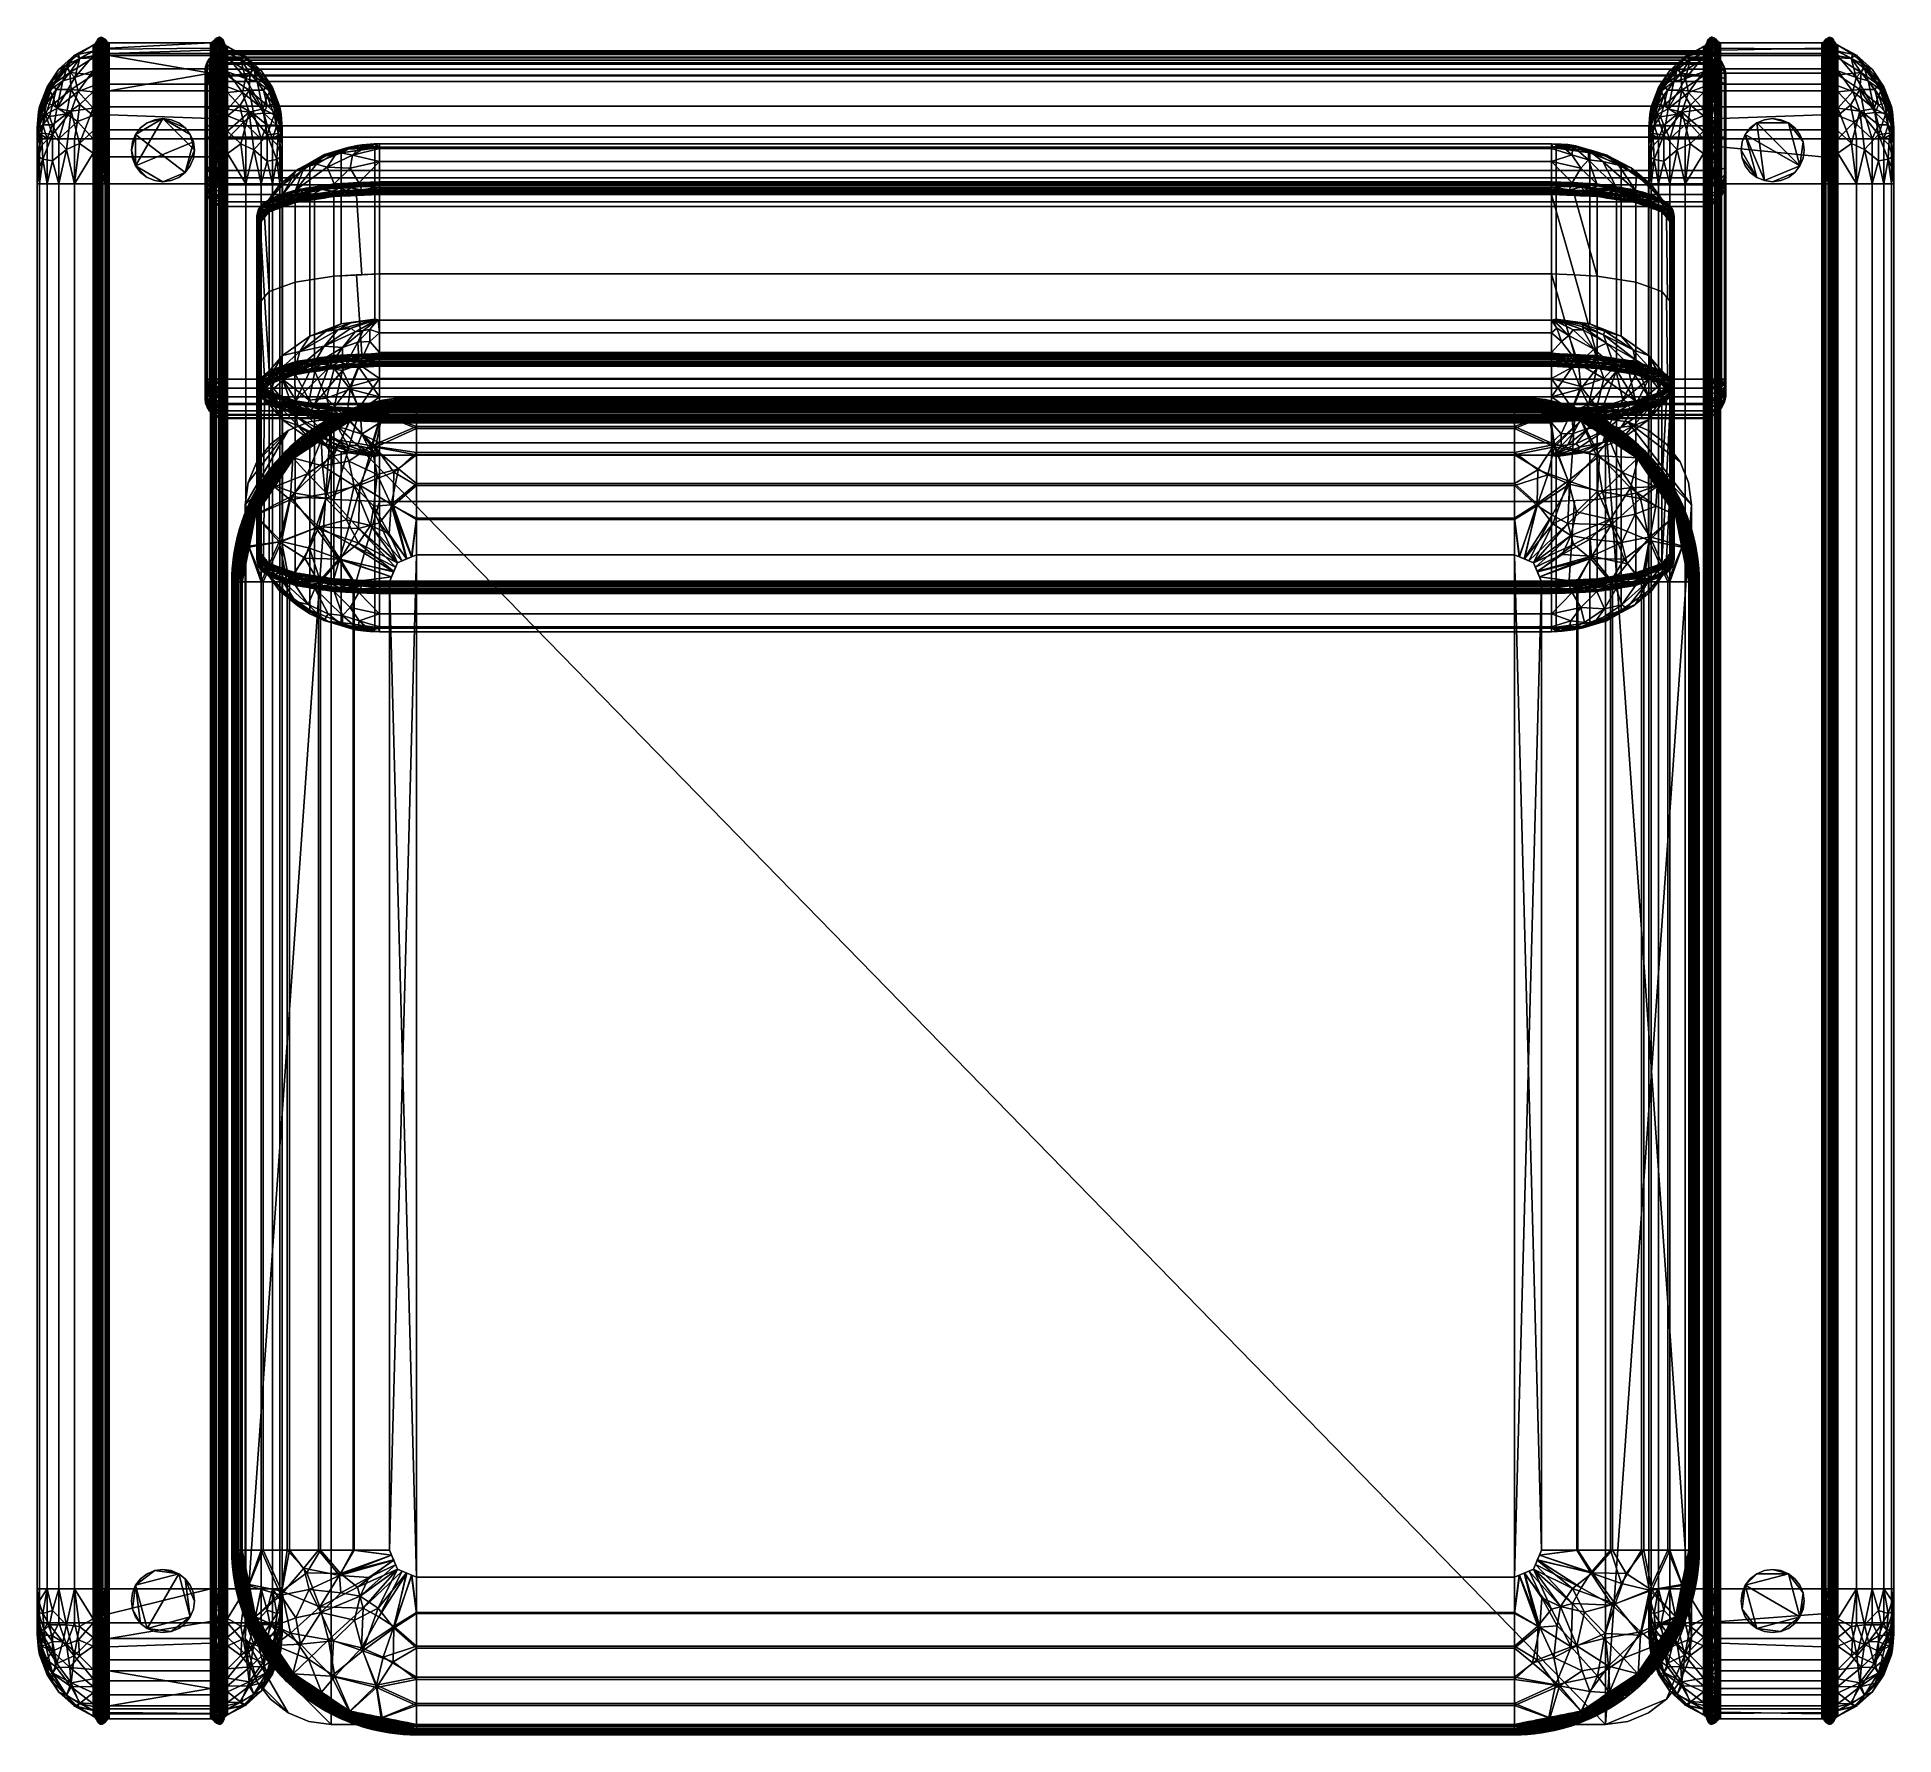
# Model space of a CAD drawing. Header units: millimetres. Extents: x 0 to 822, y -746 to 6.
import ezdxf

# ---------------------------------------------------------------- set-up
doc = ezdxf.new("R2010")
doc.units = ezdxf.units.MM
doc.layers.add('I-FURN', color=7, linetype='Continuous', lineweight=5)

# ---------------------------------------------------------------- blocks, each defined once
blk = doc.blocks.new('FamilyGeomCombination_1083660-_3D_')
at = {"layer": 'I-FURN', "color": 253, "true_color": 0xa79f92}
mesh = blk.add_polyface(dxfattribs=at)
corners = [(168.08, -153.33, 277.44), (168.08, -153.23, 277.24), (168.08, -153.17, 277.03), (168.08, -153.17, 276.81), (168.08, -153.21, 276.59), (168.08, -153.31, 276.39), (168.08, -153.45, 276.21), (168.08, -153.62, 276.07), (136.92, -159.82, 276.07), (110.51, -177.46, 276.07), (92.87, -203.87, 276.07), (86.67, -235.02, 276.07), (86.5, -235.02, 276.21), (86.36, -235.02, 276.39), (86.27, -235.02, 276.59), (86.22, -235.02, 276.81), (86.23, -235.02, 277.03), (86.28, -235.02, 277.24), (86.38, -235.02, 277.44), (92.6, -203.76, 277.44), (110.31, -177.26, 277.44), (136.81, -159.55, 277.44), (152.84, -156.65, 276.07), (152.44, -156.44, 277.44), (160.46, -154.84, 277.44), (89.41, -219.79, 277.44), (89.77, -219.45, 276.07), (88.19, -227.4, 276.07), (160.46, -155.13, 276.07), (87.9, -227.4, 277.44), (162.29, -153.39, 276.71), (86.44, -229.23, 276.71), (164.27, -154.09, 277.44), (87.43, -231.21, 276.07), (164.27, -154.38, 276.07), (87.14, -231.21, 277.44), (165.04, -153.22, 276.92), (86.27, -231.99, 276.92), (123.72, -168.64, 276.07), (123.56, -168.4, 277.44), (130.19, -163.97, 277.44), (101.69, -190.67, 276.07), (101.46, -190.51, 277.44), (105.88, -183.88, 277.44), (156.07, -154.05, 276.81), (87.17, -222.84, 276.63), (164.99, -153.31, 276.49), (86.37, -231.94, 276.49), (162.33, -153.55, 276.32), (159.03, -153.74, 276.52), (156.65, -155.89, 276.07), (86.61, -229.28, 276.32), (86.77, -226.18, 276.52), (88.66, -223.6, 277.44), (86.81, -225.25, 277.02), (159.27, -153.64, 277), (154.21, -154.49, 276.39), (144.88, -158.23, 276.07), (144.63, -157.99, 277.44), (148.24, -155.66, 276.58), (151.86, -154.79, 276.87), (148.54, -157.22, 277.44), (87.39, -221.29, 277.06), (91.32, -211.66, 276.07), (91.01, -211.77, 277.44), (88.62, -215.35, 276.79), (87.84, -219, 276.63), (90.55, -215.55, 276.07), (89.36, -213.06, 276.4), (91.11, -207.3, 276.58), (89.67, -211.51, 276.9), (91.8, -207.77, 277.44), (146.17, -156.16, 277.02), (140.43, -157.98, 276.81), (144.23, -156.79, 276.52), (140.9, -159.02, 276.07), (93.24, -201.9, 276.7), (97.03, -197.13, 277.44), (97.28, -197.27, 276.07), (138.58, -158.81, 276.39), (130.32, -164.23, 276.07), (132.97, -161.13, 276.59), (136.5, -159.5, 276.88), (133.5, -161.76, 277.44), (127.8, -163.78, 276.7), (131.23, -161.93, 277.04), (91.72, -205.55, 277.03), (90.21, -215.78, 277.44), (87.99, -218.15, 277.06), (117.12, -173.05, 276.07), (116.94, -172.83, 277.44), (151.03, -155.12, 276.37), (148.86, -157.44, 276.07), (88.51, -216.46, 276.37), (135.56, -160.07, 276.37), (133.62, -162.02, 276.07), (90.61, -208.6, 277.05), (106.1, -184.06, 276.07), (102.38, -186.22, 276.69), (143.06, -157.09, 277.05), (140.72, -158.77, 277.44), (97.94, -192.86, 276.69), (113.1, -174.4, 276.7), (119.27, -169.33, 276.69), (107.44, -180.06, 276.7), (90.3, -209.99, 276.37), (92.09, -207.76, 276.07), (141.55, -157.75, 276.36), (133.99, -160.61, 277.07), (149.16, -155.39, 277.07), (156.45, -155.64, 277.44), (88.98, -223.43, 276.07), (92.31, -204.39, 276.41), (95.07, -200.57, 276.07), (95.09, -198.15, 276.49), (94.82, -200.45, 277.44), (94.99, -198.18, 277.02), (96.64, -195.07, 277.03), (99.24, -193.82, 277.44), (93.52, -201.7, 276.31), (96.45, -195.49, 276.6), (98.95, -191.21, 277.09), (100.1, -189.5, 276.6), (100.82, -188.38, 277.04), (103.67, -187.2, 277.44), (103.57, -184.66, 277.08), (104.86, -183.09, 276.6), (105.72, -182, 277.03), (108.1, -180.57, 277.44), (108.31, -180.76, 276.07), (108.92, -178.69, 276.34), (110.19, -177.15, 276.81), (111.34, -176.22, 276.39), (113.82, -175.26, 276.07), (106.94, -180.85, 276.34), (113.62, -175.04, 277.44), (114.61, -173.06, 277.08), (116.15, -171.81, 276.59), (117.27, -170.85, 277.03), (120.25, -170.62, 277.44), (120.93, -168.12, 277.08), (122.86, -166.86, 276.55), (123.91, -166.11, 277.02), (126.87, -166.19, 277.44), (127.02, -166.43, 276.07), (112.43, -175.01, 277.08), (125.25, -165.3, 276.66), (126.81, -164.52, 276.35), (129.48, -163.01, 276.38), (103.9, -187.36, 276.07), (99.49, -193.97, 276.07), (120.42, -170.84, 276.07)]
mesh.append_faces([[corners[k] for k in face] for face in [(1, 32, 0)]], dxfattribs={"vtx0": -1, "color": 253})
mesh.append_faces([[corners[k] for k in face] for face in [(17, 37, 16), (14, 47, 13), (87, 88, 25), (6, 46, 5), (53, 54, 29), (67, 68, 63), (27, 52, 111), (19, 86, 71), (57, 74, 92), (26, 93, 67), (80, 148, 95), (135, 145, 20), (21, 108, 83), (23, 109, 61), (110, 60, 23), (106, 112, 10), (10, 119, 113), (20, 131, 128), (97, 134, 129), (39, 140, 139), (149, 126, 97), (78, 120, 150)]], dxfattribs={"vtx0": -1, "vtx1": -1, "color": 253})
mesh.append_faces([[corners[k] for k in face] for face in [(44, 110, 55), (103, 138, 140), (66, 111, 45), (35, 31, 37), (46, 48, 30), (51, 52, 27), (92, 59, 91), (49, 55, 30), (6, 34, 46), (30, 36, 46), (81, 94, 95), (102, 145, 136), (85, 84, 40), (128, 104, 127), (17, 35, 37), (31, 47, 37), (33, 47, 51), (4, 46, 36), (30, 32, 36), (88, 87, 65), (88, 62, 25), (37, 47, 14), (32, 30, 55), (113, 119, 114), (1, 36, 32), (130, 134, 104), (116, 117, 120), (124, 125, 123), (30, 48, 49), (44, 49, 56), (52, 54, 45), (48, 46, 34), (51, 47, 31), (12, 47, 33), (49, 44, 55), (48, 28, 49), (52, 51, 31), (49, 50, 56), (53, 62, 54), (45, 111, 52), (54, 31, 29), (31, 54, 52), (60, 110, 44), (73, 100, 99), (44, 56, 60), (91, 56, 22), (58, 72, 99), (59, 72, 109), (91, 60, 56), (61, 109, 72), (69, 106, 105), (60, 109, 23), (54, 62, 45), (63, 68, 105), (65, 93, 66), (62, 66, 45), (67, 93, 68), (70, 65, 87), (66, 93, 26), (70, 68, 65), (86, 76, 112), (71, 86, 96), (105, 70, 69), (68, 93, 65), (74, 72, 59), (74, 107, 73), (75, 79, 107), (99, 74, 73), (8, 94, 79), (120, 101, 150), (121, 117, 118), (76, 119, 112), (73, 79, 82), (148, 80, 147), (140, 141, 103), (81, 85, 108), (94, 82, 79), (146, 147, 141), (82, 108, 21), (142, 143, 84), (108, 85, 83), (85, 81, 148), (76, 86, 19), (96, 69, 70), (66, 62, 88), (65, 66, 88), (102, 133, 132), (60, 91, 59), (74, 59, 92), (82, 94, 81), (69, 96, 86), (64, 96, 70), (122, 101, 121), (149, 122, 98), (127, 125, 43), (74, 99, 72), (73, 82, 100), (123, 121, 42), (136, 137, 102), (140, 138, 139), (102, 132, 131), (125, 126, 98), (70, 105, 68), (73, 107, 79), (69, 112, 106), (57, 107, 74), (81, 108, 82), (59, 109, 60), (86, 112, 69), (115, 116, 76), (112, 119, 10), (78, 114, 120), (117, 116, 77), (76, 116, 114), (120, 117, 101), (114, 119, 76), (122, 150, 101), (116, 120, 114), (121, 123, 122), (117, 121, 101), (126, 149, 98), (141, 151, 103), (98, 122, 123), (125, 127, 126), (123, 125, 98), (129, 134, 130), (104, 126, 127), (131, 130, 104), (126, 134, 97), (132, 9, 130), (128, 131, 104), (135, 136, 145), (131, 132, 130), (102, 137, 133), (126, 104, 134), (90, 138, 136), (136, 138, 137), (137, 103, 151), (137, 138, 103), (141, 140, 142), (142, 140, 39), (146, 141, 142), (102, 131, 145), (20, 145, 131), (142, 84, 146), (147, 146, 84), (147, 84, 148), (141, 147, 144), (85, 148, 84), (95, 148, 81)]], dxfattribs={"vtx0": -1, "vtx1": -1, "vtx2": -1, "color": 253})
mesh.append_faces([[corners[k] for k in face] for face in [(37, 14, 15), (49, 28, 50), (37, 15, 16), (96, 64, 71), (79, 75, 8), (76, 19, 115), (85, 40, 83), (91, 22, 92), (94, 8, 95), (130, 9, 129), (116, 115, 77), (117, 77, 118), (123, 42, 124), (127, 43, 128), (136, 135, 90), (138, 90, 139), (142, 39, 143)]], dxfattribs={"vtx0": -1, "vtx2": -1, "color": 253})
mesh.append_faces([[corners[k] for k in face] for face in [(11, 12, 33)]], dxfattribs={"vtx1": -1, "color": 253})
mesh.append_faces([[corners[k] for k in face] for face in [(1, 2, 36), (12, 13, 47), (4, 5, 46), (3, 4, 36), (26, 111, 66), (2, 3, 36), (35, 29, 31), (53, 25, 62), (78, 113, 114), (34, 28, 48), (50, 22, 56), (27, 33, 51), (24, 32, 55, 110), (58, 61, 72), (57, 75, 107), (87, 64, 70), (38, 151, 141, 144), (21, 100, 82), (100, 58, 99), (106, 63, 105), (118, 42, 121), (124, 43, 125), (41, 150, 122, 149), (133, 9, 132), (89, 133, 137, 151), (80, 144, 147), (143, 40, 84)]], dxfattribs={"vtx1": -1, "vtx2": -1, "color": 253})
mesh.append_faces([[corners[k] for k in face] for face in [(6, 7, 34), (17, 18, 35)]], dxfattribs={"vtx2": -1, "color": 253})
mesh = blk.add_polyface(dxfattribs=at)
corners = [(168.08, -153.64, 353.14), (168.08, -153.48, 353.02), (168.08, -153.36, 352.87), (168.08, -153.27, 352.7), (168.08, -153.22, 352.51), (168.08, -153.22, 352.31), (168.08, -153.26, 352.12), (168.08, -153.35, 351.95), (136.82, -159.56, 351.95), (110.32, -177.27, 351.95), (92.62, -203.77, 351.95), (86.4, -235.02, 351.95), (86.32, -235.02, 352.12), (86.28, -235.02, 352.31), (86.28, -235.02, 352.51), (86.32, -235.02, 352.7), (86.41, -235.02, 352.87), (86.54, -235.02, 353.02), (86.69, -235.02, 353.14), (92.89, -203.88, 353.14), (110.53, -177.48, 353.14), (136.93, -159.83, 353.14), (154.6, -156.03, 351.95), (152.5, -156.74, 353.14), (161.34, -154.98, 353.14), (89.37, -221.55, 353.14), (89.51, -219.39, 351.95), (87.74, -228.28, 351.95), (161.34, -154.69, 351.95), (88.03, -228.28, 353.14), (163, -153.4, 352.59), (86.45, -229.95, 352.59), (164.71, -154.31, 353.14), (87.07, -231.65, 351.95), (164.71, -154.02, 351.95), (87.36, -231.65, 353.14), (165.42, -153.26, 352.41), (86.31, -232.36, 352.41), (123.73, -168.65, 353.14), (123.57, -168.42, 351.95), (116.95, -172.84, 351.95), (101.47, -190.52, 351.95), (101.71, -190.68, 353.14), (106.12, -184.08, 353.14), (88.62, -223.84, 351.95), (87.46, -221.24, 352.57), (91.13, -212.71, 353.14), (91.06, -211.58, 351.95), (88.69, -215.35, 352.58), (157.13, -153.99, 352.64), (165.37, -153.35, 352.78), (86.41, -232.32, 352.78), (163.04, -153.55, 352.93), (160.17, -153.68, 352.76), (157.97, -155.36, 351.95), (159.38, -153.68, 352.32), (86.61, -229.99, 352.93), (86.85, -225.99, 352.75), (144.72, -158.28, 353.14), (145.71, -157.79, 351.95), (130.2, -163.99, 351.95), (130.33, -164.24, 353.14), (97.04, -197.14, 351.95), (97.3, -197.28, 353.14), (155.93, -154.14, 352.26), (150.15, -156.91, 351.95), (152.81, -154.7, 352.68), (147.55, -155.86, 352.61), (142.18, -157.44, 352.56), (153.13, -154.6, 352.29), (150.29, -155.18, 352.44), (148.61, -157.51, 353.14), (150.07, -155.36, 352.86), (147.93, -157.35, 351.95), (146.43, -156.14, 352.27), (144.85, -156.61, 352.58), (146.14, -156.4, 352.93), (143.44, -157.17, 352.88), (140.82, -159.06, 353.14), (138.53, -158.82, 352.76), (133, -161.16, 352.65), (140.94, -157.98, 352.85), (141.26, -158.68, 351.95), (90.06, -210.51, 352.62), (92.01, -208.29, 353.14), (91.75, -205.69, 352.64), (94.21, -199.93, 352.61), (88.7, -224.91, 353.14), (87.36, -222.76, 352.91), (90.25, -217.13, 353.14), (87.83, -219.92, 352.89), (88.02, -218.28, 352.56), (88.41, -217.06, 352.87), (89.16, -214.17, 352.93), (89.35, -212.94, 352.65), (90.29, -215.49, 351.95), (89.12, -213.68, 352.27), (156.92, -155.86, 353.14), (128.57, -163.42, 352.6), (126.88, -166.2, 351.95), (124.3, -165.94, 352.56), (117.13, -173.06, 353.14), (119.34, -169.34, 352.55), (115.47, -172.41, 352.6), (113.63, -175.06, 351.95), (111.68, -175.79, 352.58), (105.9, -183.89, 351.95), (107.48, -180.09, 352.55), (104.28, -183.86, 352.6), (103.68, -187.2, 351.95), (101.22, -187.91, 352.58), (97.94, -192.95, 352.55), (127.03, -166.45, 353.14), (103.91, -187.38, 353.14), (113.83, -175.27, 353.14), (86.99, -224.17, 352.37), (86.64, -227.26, 352.37), (133.63, -162.04, 353.14), (135.64, -160.06, 352.84), (135.59, -159.94, 352.38), (133.51, -161.78, 351.95), (138.69, -158.69, 352.3), (131.27, -161.98, 352.28), (90.92, -208.21, 352.84), (91.84, -207.67, 351.95), (90.86, -208.03, 352.47), (91.68, -205.82, 352.25), (92.88, -202.82, 352.42), (94.83, -200.45, 351.95), (90.18, -210.08, 352.26), (95.09, -200.58, 353.14), (95.2, -198.24, 352.91), (95.86, -196.59, 352.46), (96.64, -195.42, 352.85), (99.5, -193.98, 353.14), (93.18, -202.43, 352.85), (99.12, -191.29, 352.89), (99.53, -190.39, 352.51), (100.62, -189.01, 352.89), (102.23, -186.72, 352.87), (102.72, -185.86, 352.57), (103.64, -184.65, 352.23), (105.35, -182.51, 352.3), (108.11, -180.58, 351.95), (105.88, -181.94, 352.63), (108.32, -180.78, 353.14), (107.13, -180.69, 352.89), (109.4, -178.19, 352.83), (109.55, -177.86, 352.39), (111.3, -176.36, 352.92), (113.46, -174.28, 352.84), (113.56, -174.04, 352.49), (130.73, -162.4, 352.87), (128.53, -163.61, 352.93), (126.39, -164.72, 352.75), (126.51, -164.56, 352.34), (124.31, -166.13, 352.93), (121.54, -167.89, 352.83), (120.43, -170.86, 353.14), (121.79, -167.57, 352.41), (117.81, -170.67, 352.89), (120.26, -170.63, 351.95), (117.26, -170.92, 352.31), (99.26, -193.83, 351.95), (93.83, -200.69, 352.27), (115.37, -172.7, 352.93)]
mesh.append_faces([[corners[k] for k in face] for face in [(12, 33, 11)]], dxfattribs={"vtx0": -1, "color": 253})
mesh.append_faces([[corners[k] for k in face] for face in [(6, 36, 5), (3, 50, 2), (161, 159, 39), (17, 51, 16), (54, 55, 28), (78, 79, 21), (63, 131, 130), (158, 160, 101), (145, 146, 43), (21, 118, 117), (42, 136, 134), (130, 135, 19), (113, 138, 42), (43, 139, 113), (143, 148, 9), (117, 152, 61), (112, 156, 38), (163, 137, 41), (10, 164, 128)]], dxfattribs={"vtx0": -1, "vtx1": -1, "color": 253})
mesh.append_faces([[corners[k] for k in face] for face in [(49, 53, 55), (79, 118, 21), (56, 31, 51), (64, 66, 49), (147, 149, 105), (75, 67, 74), (57, 31, 56), (30, 50, 36), (6, 34, 36), (160, 162, 103), (112, 154, 156), (24, 52, 53), (107, 143, 142), (31, 37, 51), (34, 30, 36), (35, 51, 17), (31, 33, 37), (123, 85, 125), (129, 96, 94), (3, 36, 50), (87, 88, 57), (32, 50, 52), (127, 135, 86), (12, 37, 33), (15, 51, 37), (144, 107, 142), (111, 133, 136), (146, 147, 107), (116, 31, 57), (115, 116, 57), (91, 45, 90), (25, 90, 88), (48, 93, 94), (96, 95, 48), (64, 69, 66), (52, 50, 30), (1, 50, 32), (56, 51, 35), (53, 52, 30), (54, 64, 55), (49, 97, 53), (55, 30, 28), (30, 55, 53), (57, 56, 29), (57, 88, 115), (81, 68, 79), (72, 70, 67), (152, 117, 80), (152, 98, 153), (111, 136, 137), (127, 126, 85), (66, 69, 70), (55, 64, 49), (69, 64, 22), (70, 74, 67), (72, 67, 76), (75, 76, 67), (69, 65, 70), (74, 70, 65), (66, 70, 72), (23, 66, 72), (68, 75, 59), (74, 59, 75), (68, 77, 75), (75, 77, 76), (72, 76, 71), (76, 77, 58), (81, 77, 68), (119, 120, 122), (80, 118, 119), (122, 98, 152), (79, 78, 81), (78, 77, 81), (121, 8, 119), (68, 82, 121), (126, 124, 125), (126, 125, 85), (164, 127, 86), (90, 89, 92), (88, 45, 115), (92, 93, 48), (88, 90, 45), (91, 92, 48), (95, 91, 48), (26, 45, 91), (90, 92, 91), (89, 93, 92), (94, 46, 83), (46, 94, 93), (96, 48, 94), (129, 94, 83), (66, 97, 49), (154, 155, 100), (154, 112, 153), (38, 156, 157), (102, 157, 159), (160, 157, 102), (105, 150, 151), (107, 147, 148), (150, 105, 149), (142, 106, 141), (139, 140, 110), (113, 139, 138), (141, 140, 108), (111, 163, 132), (139, 110, 138), (132, 86, 131), (136, 133, 134), (45, 44, 115), (152, 153, 61), (108, 139, 43), (103, 150, 165), (44, 116, 115), (27, 31, 116), (79, 121, 119), (117, 118, 80), (79, 119, 118), (68, 121, 79), (98, 122, 60), (119, 122, 80), (46, 123, 83), (84, 85, 123), (125, 129, 83), (123, 125, 83), (130, 131, 135), (128, 164, 132), (10, 126, 127), (124, 129, 125), (127, 164, 10), (96, 129, 47), (135, 85, 19), (131, 133, 132), (135, 131, 86), (133, 131, 63), (137, 163, 111), (111, 132, 133), (85, 135, 127), (42, 138, 136), (136, 138, 137), (110, 41, 137), (132, 164, 86), (137, 138, 110), (140, 139, 108), (108, 142, 141), (109, 110, 140), (109, 140, 141), (144, 142, 108), (108, 43, 144), (107, 148, 143), (144, 146, 107), (43, 146, 144), (145, 147, 146), (149, 147, 20), (148, 147, 105), (105, 9, 148), (150, 149, 114), (151, 150, 103), (40, 151, 103), (104, 105, 151), (122, 152, 80), (154, 153, 98), (155, 154, 98), (154, 100, 156), (60, 155, 98), (100, 155, 99), (100, 159, 157), (100, 157, 156), (100, 39, 159), (160, 158, 157), (159, 161, 102), (162, 160, 102), (165, 160, 103), (161, 162, 102), (40, 103, 162), (114, 165, 150), (160, 165, 101)]], dxfattribs={"vtx0": -1, "vtx1": -1, "vtx2": -1, "color": 253})
mesh.append_faces([[corners[k] for k in face] for face in [(36, 4, 5), (36, 3, 4), (45, 26, 44), (37, 14, 15), (66, 23, 97), (85, 84, 19), (72, 71, 23), (68, 59, 82), (57, 29, 87), (93, 89, 46), (91, 95, 26), (100, 99, 39), (105, 104, 9), (116, 44, 27), (119, 8, 120), (129, 124, 47), (133, 63, 134), (147, 145, 20), (165, 114, 101), (162, 161, 40)]], dxfattribs={"vtx0": -1, "vtx2": -1, "color": 253})
mesh.append_faces([[corners[k] for k in face] for face in [(74, 65, 73, 59)]], dxfattribs={"vtx0": -1, "vtx3": -1, "color": 253})
mesh.append_faces([[corners[k] for k in face] for face in [(0, 1, 32)]], dxfattribs={"vtx1": -1, "color": 253})
mesh.append_faces([[corners[k] for k in face] for face in [(1, 2, 50), (34, 28, 30), (15, 16, 51), (13, 14, 37), (54, 22, 64), (12, 13, 37), (27, 33, 31), (25, 89, 90), (24, 32, 52), (35, 29, 56), (87, 25, 88), (97, 24, 53), (22, 65, 69), (58, 71, 76), (78, 58, 77), (46, 84, 123), (62, 128, 132, 163), (47, 95, 96), (60, 99, 155), (40, 104, 151), (109, 41, 110), (120, 60, 122), (82, 8, 121), (10, 124, 126), (106, 109, 141), (143, 106, 142), (20, 114, 149), (112, 61, 153), (158, 38, 157)]], dxfattribs={"vtx1": -1, "vtx2": -1, "color": 253})
mesh.append_faces([[corners[k] for k in face] for face in [(6, 7, 34), (17, 18, 35)]], dxfattribs={"vtx2": -1, "color": 253})
mesh = blk.add_polyface(dxfattribs=at)
corners = [(168.08, -155.62, 279.45), (168.08, -154.34, 278.59), (168.08, -153.33, 277.44), (136.81, -159.55, 277.44), (110.31, -177.26, 277.44), (92.6, -203.76, 277.44), (86.38, -235.02, 277.44), (87.4, -235.02, 278.59), (88.67, -235.02, 279.45), (94.72, -204.64, 279.45), (111.93, -178.88, 279.45), (137.69, -161.66, 279.45), (156.61, -157.9, 279.45), (156.61, -155.61, 277.44), (88.66, -223.55, 277.44), (91.7, -219.83, 279.45), (87.52, -229.29, 277.44), (87.52, -226.77, 278.31), (90.63, -213.66, 277.44), (91.63, -209.29, 278.62), (101.46, -190.51, 277.44), (103.32, -191.76, 279.45), (96.87, -197.05, 278.58), (88.59, -218.73, 278.15), (88.84, -221.91, 278.89), (90.18, -227.43, 279.45), (93.21, -212.23, 279.45), (88.07, -229.17, 278.95), (123.56, -168.4, 277.44), (124.81, -170.27, 279.45), (105.79, -183.74, 278.59), (116.8, -172.74, 278.59), (129.72, -164.06, 278.61), (140.11, -159.36, 278.61), (146.71, -157.58, 277.44), (152.1, -155.9, 278.56), (147.15, -159.78, 279.45), (89.87, -215.65, 278.69), (161.62, -155.15, 279.02), (160.24, -154.38, 278.27), (91.62, -208.71, 277.44), (90.41, -211.29, 278.06), (92.5, -205.43, 278.12), (94.11, -203.13, 278.71), (99.02, -198.2, 279.45), (99.46, -193.7, 279.04), (100.85, -190, 278.38), (103.18, -187.98, 279.01), (107.63, -185.32, 279.45), (96.31, -199.52, 279.06), (108.77, -181.23, 279.06), (110.92, -177.87, 278.46), (113.48, -176.34, 279.01), (118.37, -174.57, 279.45), (105.88, -183.88, 277.44), (120.3, -170.77, 279.06), (122.95, -167.96, 278.46), (125.82, -166.92, 279.01), (131.25, -165.97, 279.45), (130.19, -163.97, 277.44), (133.52, -161.55, 278.09), (128.41, -164.14, 278.05), (134.86, -161.55, 278.64), (138.73, -159.28, 278.05), (145.52, -157.15, 278.22), (146.43, -157.66, 278.88), (152.18, -156.6, 279.1), (97.03, -197.13, 277.44), (116.94, -172.83, 277.44), (162.34, -156.76, 279.45), (162.34, -154.47, 277.44)]
mesh.append_faces([[corners[k] for k in face] for face in [(40, 42, 5), (16, 17, 14), (44, 49, 9), (26, 37, 15), (8, 27, 7), (34, 35, 13), (5, 42, 67), (10, 50, 48), (29, 55, 53), (2, 39, 1), (11, 62, 58), (28, 61, 59), (68, 56, 28), (4, 51, 68)]], dxfattribs={"vtx0": -1, "vtx1": -1, "color": 253})
mesh.append_faces([[corners[k] for k in face] for face in [(24, 17, 27), (35, 38, 39), (60, 61, 32), (35, 64, 65), (57, 58, 32), (43, 22, 42), (26, 19, 37), (17, 16, 7), (30, 47, 50), (23, 14, 17), (37, 23, 24), (22, 49, 45), (50, 47, 48), (24, 23, 17), (19, 41, 37), (27, 25, 24), (17, 7, 27), (51, 30, 50), (55, 52, 53), (45, 46, 22), (52, 55, 31), (31, 68, 51), (33, 63, 62), (55, 56, 31), (65, 66, 35), (64, 34, 63), (3, 60, 63), (37, 24, 15), (40, 41, 42), (39, 38, 1), (66, 38, 35), (35, 39, 13), (19, 42, 41), (18, 23, 41), (37, 41, 23), (43, 42, 19), (42, 22, 67), (19, 9, 43), (43, 49, 22), (21, 47, 45), (45, 47, 46), (46, 30, 54), (46, 47, 30), (9, 49, 43), (45, 49, 44), (51, 50, 52), (10, 52, 50), (56, 68, 31), (31, 51, 52), (51, 54, 30), (29, 57, 55), (55, 57, 56), (59, 61, 60), (56, 57, 32), (62, 60, 32), (56, 61, 28), (60, 62, 63), (56, 32, 61), (58, 62, 32), (11, 33, 62), (64, 63, 33), (65, 64, 33), (35, 34, 64), (11, 65, 33), (36, 66, 65), (38, 66, 12), (46, 67, 22)]], dxfattribs={"vtx0": -1, "vtx1": -1, "vtx2": -1, "color": 253})
mesh.append_faces([[corners[k] for k in face] for face in [(19, 26, 9), (23, 18, 14), (27, 8, 25), (51, 4, 54), (45, 44, 21), (47, 21, 48), (52, 10, 53), (57, 29, 58), (66, 36, 12)]], dxfattribs={"vtx0": -1, "vtx2": -1, "color": 253})
mesh.append_faces([[corners[k] for k in face] for face in [(39, 2, 70, 13), (38, 12, 69, 0)]], dxfattribs={"vtx0": -1, "vtx3": -1, "color": 253})
mesh.append_faces([[corners[k] for k in face] for face in [(0, 1, 38), (40, 18, 41), (3, 59, 60), (20, 67, 46, 54), (25, 15, 24), (11, 36, 65), (34, 3, 63)]], dxfattribs={"vtx1": -1, "vtx2": -1, "color": 253})
mesh.append_faces([[corners[k] for k in face] for face in [(16, 6, 7)]], dxfattribs={"vtx2": -1, "color": 253})
mesh = blk.add_polyface(dxfattribs=at)
corners = [(168.08, -153.35, 351.95), (168.08, -154, 351.08), (168.08, -154.79, 350.34), (168.08, -155.7, 349.75), (137.72, -161.74, 349.75), (111.99, -178.93, 349.75), (94.79, -204.67, 349.75), (88.76, -235.02, 349.75), (87.84, -235.02, 350.34), (87.05, -235.02, 351.08), (86.4, -235.02, 351.95), (92.62, -203.77, 351.95), (110.32, -177.27, 351.95), (136.82, -159.56, 351.95), (156.25, -155.7, 351.95), (156.25, -158.05, 349.75), (91.11, -223.2, 349.75), (88.75, -223.2, 351.95), (157.91, -154.94, 350.77), (87.99, -224.86, 350.77), (89.93, -229.11, 349.75), (146.54, -157.63, 351.95), (142.28, -158.64, 350.67), (123.57, -168.42, 351.95), (124.85, -170.34, 349.75), (90.68, -213.48, 351.95), (91.69, -209.22, 350.67), (103.39, -191.8, 349.75), (101.47, -190.52, 351.95), (88.64, -225.39, 350.18), (92.95, -213.93, 349.75), (89.66, -217.34, 350.46), (129.74, -164.11, 350.66), (97.16, -196.69, 350.66), (162.16, -156.88, 349.75), (158.45, -155.58, 350.18), (146.99, -159.9, 349.75), (150.4, -156.6, 350.46), (119.08, -170.95, 350.7), (104.01, -186.02, 350.7), (88.69, -218.15, 351.23), (151.2, -155.64, 351.23), (162.16, -154.52, 351.95), (87.58, -229.11, 351.95), (90.28, -211.88, 351.24), (92.37, -205.77, 351.24), (97.04, -197.14, 351.95), (94.17, -202.85, 350.64), (95.06, -199.55, 351.25), (98.36, -193.37, 351.29), (100.34, -191.2, 350.71), (99.09, -198.23, 349.75), (99.45, -193.91, 350.16), (102.9, -188.59, 350.18), (107.69, -185.37, 349.75), (108.7, -181.15, 350.29), (108.53, -180.07, 351.08), (114.44, -175.48, 350.27), (105.9, -183.89, 351.95), (118.42, -174.64, 349.75), (116.95, -172.84, 351.95), (113.67, -175.15, 350.94), (120.37, -170.86, 350.13), (125.97, -166.92, 350.21), (131.29, -166.04, 349.75), (124.23, -167.23, 350.78), (130.2, -163.99, 351.95), (133.53, -161.57, 351.24), (127.51, -164.68, 351.28), (135.97, -161.18, 350.58), (139.42, -159.06, 351.27), (145.27, -157.18, 351.18)]
mesh.append_faces([[corners[k] for k in face] for face in [(8, 20, 7)]], dxfattribs={"vtx0": -1, "color": 253})
mesh.append_faces([[corners[k] for k in face] for face in [(17, 19, 43), (66, 68, 23), (36, 37, 15), (54, 55, 5), (14, 41, 21), (42, 18, 14), (11, 44, 25), (59, 62, 24), (60, 61, 12), (58, 39, 28), (64, 69, 4), (21, 70, 13)]], dxfattribs={"vtx0": -1, "vtx1": -1, "color": 253})
mesh.append_faces([[corners[k] for k in face] for face in [(18, 35, 37), (21, 41, 71), (18, 42, 1), (68, 67, 32), (19, 9, 43), (32, 64, 63), (18, 41, 14), (32, 67, 69), (65, 32, 63), (36, 22, 37), (29, 8, 19), (27, 52, 53), (37, 35, 15), (55, 53, 39), (11, 45, 44), (45, 47, 26), (16, 29, 31), (33, 52, 51), (8, 29, 20), (40, 44, 31), (31, 29, 19), (40, 31, 19), (30, 31, 26), (63, 24, 62), (45, 26, 44), (33, 49, 50), (34, 35, 2), (2, 35, 18), (41, 18, 37), (22, 70, 71), (62, 57, 38), (61, 38, 57), (39, 58, 56), (17, 40, 19), (44, 40, 25), (71, 37, 22), (31, 44, 26), (48, 47, 45), (48, 45, 11), (51, 47, 33), (33, 48, 49), (6, 26, 47), (33, 47, 48), (46, 49, 48), (39, 49, 28), (49, 39, 50), (52, 33, 50), (53, 50, 39), (50, 53, 52), (54, 53, 55), (57, 55, 61), (56, 55, 39), (57, 5, 55), (61, 55, 56), (12, 61, 56), (60, 38, 61), (57, 62, 59), (65, 63, 62), (65, 62, 38), (38, 23, 65), (32, 69, 64), (65, 68, 32), (13, 70, 67), (67, 70, 69), (23, 68, 65), (67, 68, 66), (22, 4, 69), (69, 70, 22), (21, 71, 70), (37, 71, 41)]], dxfattribs={"vtx0": -1, "vtx1": -1, "vtx2": -1, "color": 253})
mesh.append_faces([[corners[k] for k in face] for face in [(18, 1, 2), (48, 11, 46), (19, 8, 9), (35, 34, 15), (26, 6, 30), (53, 54, 27), (22, 36, 4), (49, 46, 28), (47, 51, 6), (38, 60, 23), (67, 66, 13)]], dxfattribs={"vtx0": -1, "vtx2": -1, "color": 253})
mesh.append_faces([[corners[k] for k in face] for face in [(30, 16, 31), (16, 20, 29), (17, 25, 40), (27, 51, 52), (58, 12, 56), (59, 5, 57), (64, 24, 63)]], dxfattribs={"vtx1": -1, "vtx2": -1, "color": 253})
mesh.append_faces([[corners[k] for k in face] for face in [(2, 3, 34), (9, 10, 43), (42, 0, 1)]], dxfattribs={"vtx2": -1, "color": 253})
mesh = blk.add_polyface(dxfattribs=at)
corners = [(168.08, -153.62, 276.07), (168.08, -155.15, 275.34), (168.08, -156.8, 274.98), (138.14, -162.76, 274.98), (112.77, -179.71, 274.98), (95.81, -205.09, 274.98), (89.86, -235.02, 274.98), (88.2, -235.02, 275.34), (86.67, -235.02, 276.07), (92.87, -203.87, 276.07), (110.51, -177.46, 276.07), (136.92, -159.82, 276.07), (153.88, -159.62, 274.98), (92.68, -220.83, 274.98), (153.88, -156.44, 276.07), (89.5, -220.83, 276.07), (144.53, -158.75, 275.32), (123.72, -168.64, 276.07), (131.94, -163.74, 275.35), (125.45, -171.23, 274.98), (117.28, -173.38, 275.34), (101.69, -190.67, 276.07), (107.73, -182.69, 275.34), (104.29, -192.4, 274.98), (97.88, -196.96, 275.33), (92.66, -208.81, 275.33), (156.24, -156.13, 275.31), (91.27, -227.93, 274.98), (89.18, -222.89, 275.32), (88.86, -235.02, 275.19), (88.66, -229.16, 275.26), (87.44, -235.02, 275.71), (88.08, -227.93, 276.07), (87.95, -226.78, 275.61), (88.79, -220.4, 275.64), (91.18, -212.35, 276.07), (90.48, -215.68, 275.37), (94.24, -212.96, 274.98), (91.91, -213.52, 275.13), (91.12, -211, 275.64), (93.43, -204.69, 275.62), (97.28, -197.27, 276.07), (95.07, -202.82, 275.31), (98.78, -193.7, 275.67), (102.45, -189.58, 275.32), (102.36, -188.24, 275.66), (106.1, -184.06, 276.07), (95.98, -199.11, 275.61), (108.24, -180.83, 275.69), (113.34, -175.85, 275.63), (117.12, -173.05, 276.07), (112.38, -177.91, 275.3), (108.53, -186.06, 274.98), (110.11, -181.28, 275.11), (120.12, -170.18, 275.65), (124.57, -168.33, 275.26), (126.49, -166.01, 275.62), (130.32, -164.23, 276.07), (131.8, -167, 274.98), (134.05, -163.71, 275.1), (138.21, -161.17, 275.27), (139.68, -159.64, 275.61), (145.4, -158.13, 276.07), (150, -156.53, 275.61), (156.41, -155.24, 275.65), (160.98, -155.03, 276.07), (146.01, -161.19, 274.98), (119.11, -175.47, 274.98), (100.05, -198.74, 274.98), (160.98, -158.21, 274.98), (168.08, -155.81, 275.19)]
mesh.append_faces([[corners[k] for k in face] for face in [(69, 70, 2)]], dxfattribs={"vtx0": -1, "color": 253})
mesh.append_faces([[corners[k] for k in face] for face in [(7, 30, 29), (15, 33, 32), (9, 39, 35), (21, 43, 41), (5, 42, 68), (17, 54, 50), (23, 44, 52), (4, 51, 67), (11, 61, 57), (3, 60, 66)]], dxfattribs={"vtx0": -1, "vtx1": -1, "color": 253})
mesh.append_faces([[corners[k] for k in face] for face in [(60, 16, 66), (49, 54, 20), (18, 59, 55), (34, 33, 15), (54, 55, 20), (55, 67, 20), (60, 3, 59), (54, 49, 50), (48, 49, 51), (16, 60, 61), (43, 44, 24), (64, 26, 63), (25, 39, 40), (25, 36, 39), (63, 61, 62), (48, 51, 22), (56, 57, 18), (64, 65, 1), (24, 44, 23), (46, 48, 45), (42, 25, 40), (45, 43, 21), (38, 28, 36), (36, 25, 38), (26, 16, 63), (32, 33, 31), (28, 33, 34), (28, 30, 33), (29, 30, 27), (27, 30, 28), (33, 30, 7), (40, 39, 9), (36, 28, 34), (39, 34, 35), (5, 38, 25), (38, 13, 28), (34, 39, 36), (43, 47, 41), (40, 47, 42), (42, 24, 68), (5, 25, 42), (43, 45, 44), (47, 43, 24), (22, 53, 44), (22, 44, 45), (42, 47, 24), (47, 40, 9), (49, 48, 10), (45, 48, 22), (49, 20, 51), (51, 20, 67), (51, 53, 22), (44, 53, 52), (17, 56, 54), (54, 56, 55), (55, 56, 18), (55, 59, 58), (60, 59, 18), (18, 57, 61), (18, 61, 60), (63, 14, 64), (61, 63, 16), (1, 26, 64), (12, 16, 26), (4, 53, 51), (26, 70, 69)]], dxfattribs={"vtx0": -1, "vtx1": -1, "vtx2": -1, "color": 253})
mesh.append_faces([[corners[k] for k in face] for face in [(24, 23, 68), (34, 15, 35), (45, 21, 46), (49, 10, 50), (59, 3, 58), (56, 17, 57), (16, 12, 66), (61, 11, 62), (63, 62, 14), (64, 14, 65)]], dxfattribs={"vtx0": -1, "vtx2": -1, "color": 253})
mesh.append_faces([[corners[k] for k in face] for face in [(38, 5, 37, 13)]], dxfattribs={"vtx0": -1, "vtx3": -1, "color": 253})
mesh.append_faces([[corners[k] for k in face] for face in [(19, 67, 55, 58), (13, 27, 28), (9, 41, 47), (7, 31, 33), (46, 10, 48), (4, 52, 53), (69, 12, 26), (1, 70, 26)]], dxfattribs={"vtx1": -1, "vtx2": -1, "color": 253})
mesh.append_faces([[corners[k] for k in face] for face in [(27, 6, 29), (31, 8, 32), (65, 0, 1)]], dxfattribs={"vtx2": -1, "color": 253})
mesh = blk.add_polyface(dxfattribs=at)
corners = [(168.08, -157.09, 354.32), (168.08, -155.3, 353.91), (168.08, -153.64, 353.14), (136.93, -159.83, 353.14), (110.53, -177.48, 353.14), (92.89, -203.88, 353.14), (86.69, -235.02, 353.14), (88.36, -235.02, 353.91), (90.14, -235.02, 354.32), (96.08, -205.2, 354.32), (112.97, -179.92, 354.32), (138.25, -163.02, 354.32), (151.04, -160.48, 354.32), (93.53, -217.98, 354.32), (151.04, -157.03, 353.14), (90.08, -217.98, 353.14), (143.09, -159.36, 353.93), (123.73, -168.65, 353.14), (125.61, -171.47, 354.32), (92.42, -210.03, 353.93), (101.71, -190.68, 353.14), (104.52, -192.56, 354.32), (130.14, -165.07, 353.96), (117.51, -173.37, 353.91), (106.56, -184.31, 353.91), (98.12, -197.08, 353.96), (155.61, -156.53, 353.99), (89.58, -222.56, 353.99), (159.56, -155.33, 353.14), (155.68, -155.45, 353.59), (147.71, -157.16, 353.61), (143.98, -158.43, 353.14), (140.77, -159.19, 353.56), (130.33, -164.24, 353.14), (136.14, -161.74, 353.83), (135.85, -162.96, 354.14), (131.93, -167.25, 354.32), (126.85, -165.84, 353.59), (123.61, -168.83, 353.9), (121.15, -171.65, 354.16), (119.29, -175.69, 354.32), (115.09, -176.63, 354.16), (111.74, -178.54, 353.89), (109.74, -181.98, 354.16), (108.75, -186.24, 354.32), (88.39, -226.5, 353.14), (88.5, -222.63, 353.59), (90.21, -214.66, 353.61), (91.48, -210.93, 353.14), (92.25, -207.71, 353.56), (97.3, -197.28, 353.14), (94.79, -203.09, 353.83), (94.81, -205.58, 354.13), (98.89, -193.8, 353.59), (103.18, -187.33, 353.58), (106.12, -184.08, 353.14), (102.07, -190.5, 353.94), (94.8, -211.59, 354.32), (144.64, -161.75, 354.32), (117.13, -173.06, 353.14), (100.3, -198.88, 354.32), (159.56, -158.78, 354.32), (91.84, -226.5, 354.32)]
mesh.append_faces([[corners[k] for k in face] for face in [(14, 29, 28), (17, 37, 33), (36, 22, 18), (40, 41, 10), (48, 49, 5), (21, 25, 60), (44, 56, 21), (57, 19, 13), (59, 38, 17), (4, 42, 59), (8, 27, 7)]], dxfattribs={"vtx0": -1, "vtx1": -1, "color": 253})
mesh.append_faces([[corners[k] for k in face] for face in [(30, 32, 16), (1, 28, 29), (16, 32, 34), (29, 30, 26), (16, 34, 35), (16, 12, 26), (46, 7, 27), (53, 54, 20), (35, 58, 16), (51, 52, 25), (19, 57, 52), (56, 43, 24), (38, 39, 22), (49, 48, 47), (19, 51, 49), (22, 36, 35), (42, 23, 59), (38, 22, 37), (24, 43, 42), (41, 39, 23), (24, 55, 54), (54, 56, 24), (46, 47, 15), (30, 29, 14), (1, 29, 26), (26, 30, 16), (31, 32, 30), (37, 34, 33), (34, 32, 3), (35, 34, 22), (38, 37, 17), (34, 37, 22), (52, 60, 25), (39, 38, 23), (40, 39, 41), (22, 39, 18), (42, 41, 23), (43, 10, 41), (38, 59, 23), (21, 56, 25), (42, 43, 41), (7, 46, 45), (56, 44, 43), (47, 27, 19), (27, 47, 46), (49, 47, 19), (52, 51, 19), (49, 51, 5), (51, 25, 53), (27, 13, 19), (51, 53, 50), (56, 54, 53), (56, 53, 25), (24, 42, 55)]], dxfattribs={"vtx0": -1, "vtx1": -1, "vtx2": -1, "color": 253})
mesh.append_faces([[corners[k] for k in face] for face in [(46, 15, 45), (34, 3, 33), (51, 50, 5), (30, 14, 31), (53, 20, 50)]], dxfattribs={"vtx0": -1, "vtx2": -1, "color": 253})
mesh.append_faces([[corners[k] for k in face] for face in [(27, 8, 62, 13)]], dxfattribs={"vtx0": -1, "vtx3": -1, "color": 253})
mesh.append_faces([[corners[k] for k in face] for face in [(6, 7, 45)]], dxfattribs={"vtx1": -1, "color": 253})
mesh.append_faces([[corners[k] for k in face] for face in [(0, 1, 26), (40, 18, 39), (58, 12, 16), (9, 60, 52), (61, 0, 26, 12), (31, 3, 32), (11, 58, 35), (36, 11, 35), (44, 10, 43), (48, 15, 47), (4, 55, 42), (55, 20, 54), (57, 9, 52)]], dxfattribs={"vtx1": -1, "vtx2": -1, "color": 253})
mesh.append_faces([[corners[k] for k in face] for face in [(1, 2, 28)]], dxfattribs={"vtx2": -1, "color": 253})
mesh = blk.add_polyface(dxfattribs=at)
corners = [(168.08, -156.05, 349.09), (168.08, -154.11, 314.65), (168.08, -156.04, 280.21), (137.85, -162.05, 280.21), (112.23, -179.17, 280.21), (95.11, -204.8, 280.21), (89.09, -235.02, 280.21), (87.16, -235.02, 314.65), (89.1, -235.02, 349.09), (95.12, -204.8, 349.09), (112.23, -179.18, 349.09), (137.85, -162.06, 349.09), (123.12, -167.74, 314.65), (100.8, -190.07, 313.78), (152.74, -159.09, 280.21), (144.5, -157.69, 308.24), (168.08, -154.94, 299.87), (152.97, -159.06, 349.09), (144.7, -157.95, 329.85), (92.14, -219.69, 280.21), (90.74, -211.44, 308.08), (87.99, -235.02, 299.87), (92.11, -219.91, 349.09), (91, -211.64, 329.76), (97.4, -196.62, 331.83), (106.62, -183.03, 330.65), (103.67, -191.99, 349.09), (110.88, -177.79, 313.04), (125.04, -170.61, 280.21), (130.16, -164.09, 297.41), (125.04, -170.62, 349.09), (103.67, -191.98, 280.21)]
mesh.append_faces([[corners[k] for k in face] for face in [(14, 16, 2)]], dxfattribs={"vtx0": -1, "color": 253})
mesh.append_faces([[corners[k] for k in face] for face in [(1, 18, 0), (5, 13, 31), (19, 20, 5), (4, 27, 28)]], dxfattribs={"vtx0": -1, "vtx1": -1, "color": 253})
mesh.append_faces([[corners[k] for k in face] for face in [(12, 18, 15), (29, 15, 3), (27, 12, 29), (20, 23, 24), (13, 25, 27), (25, 30, 12), (27, 31, 13), (15, 16, 14), (1, 15, 18), (25, 13, 24), (20, 24, 13), (19, 21, 20), (23, 9, 24), (7, 23, 20), (26, 25, 24), (13, 5, 20), (27, 29, 28), (15, 29, 12), (30, 18, 12), (12, 27, 25)]], dxfattribs={"vtx0": -1, "vtx1": -1, "vtx2": -1, "color": 253})
mesh.append_faces([[corners[k] for k in face] for face in [(18, 30, 11), (20, 21, 7), (23, 7, 8), (25, 26, 10), (25, 10, 30), (24, 9, 26), (29, 3, 28), (27, 4, 31)]], dxfattribs={"vtx0": -1, "vtx2": -1, "color": 253})
mesh.append_faces([[corners[k] for k in face] for face in [(18, 11, 17, 0), (23, 8, 22, 9)]], dxfattribs={"vtx0": -1, "vtx3": -1, "color": 253})
mesh.append_faces([[corners[k] for k in face] for face in [(14, 3, 15), (1, 16, 15)]], dxfattribs={"vtx1": -1, "vtx2": -1, "color": 253})
mesh.append_faces([[corners[k] for k in face] for face in [(19, 6, 21)]], dxfattribs={"vtx2": -1, "color": 253})
mesh = blk.add_polyface(dxfattribs=at)
corners = [(152.65, -157.5, 349.46), (154.08, -157.22, 349.49), (154.55, -157.21, 349.29), (161.03, -157.1, 349.75), (162.79, -156.75, 349.75), (161.77, -156.15, 349.59), (163.57, -156.05, 349.56), (164.55, -156.4, 349.75), (165.23, -156.03, 349.47), (166.48, -155.9, 349.6), (166.49, -156.05, 349.33), (162.68, -156.21, 349.37), (164.57, -156.75, 349.09), (168.08, -156.01, 349.4), (168.08, -155.83, 349.66), (168.08, -155.94, 349.54), (168.08, -156.05, 349.25), (162.81, -157.1, 349.09), (161.03, -156.35, 349.33), (166.31, -156.05, 349.75), (168.08, -155.7, 349.75), (168.08, -156.05, 349.09), (166.32, -156.4, 349.09), (157.37, -156.75, 349.37), (155.52, -156.99, 349.46), (156.75, -156.71, 349.6), (152.9, -158.72, 349.75), (154.93, -158.32, 349.75), (153.24, -157.27, 349.63), (155.8, -158.49, 349.09), (156.96, -157.91, 349.75), (159, -157.51, 349.75), (161.06, -157.45, 349.09), (159.31, -157.79, 349.09), (155.03, -156.95, 349.62), (154.05, -158.84, 349.09), (159.79, -156.41, 349.47), (158.26, -156.55, 349.54), (157.55, -158.14, 349.09)]
mesh.append_faces([[corners[k] for k in face] for face in [(19, 9, 7), (12, 10, 22), (30, 34, 27), (3, 36, 31)]], dxfattribs={"vtx0": -1, "vtx1": -1, "color": 253})
mesh.append_faces([[corners[k] for k in face] for face in [(0, 1, 2), (8, 9, 10), (11, 8, 12), (8, 10, 12), (9, 13, 10), (7, 9, 8), (17, 18, 11), (19, 14, 9), (16, 22, 10), (23, 24, 25), (8, 11, 6), (23, 29, 24), (24, 34, 25), (30, 25, 34), (1, 34, 24), (34, 28, 27), (1, 24, 2), (29, 2, 24), (0, 2, 35), (28, 34, 1), (31, 36, 37), (25, 37, 23), (31, 37, 25), (23, 37, 36), (11, 5, 6), (18, 5, 11), (36, 3, 5), (4, 6, 5), (7, 8, 6), (5, 18, 36), (36, 33, 23), (18, 33, 36)]], dxfattribs={"vtx0": -1, "vtx1": -1, "vtx2": -1, "color": 253})
mesh.append_faces([[corners[k] for k in face] for face in [(6, 4, 7), (9, 14, 15), (11, 12, 17), (25, 30, 31), (2, 29, 35)]], dxfattribs={"vtx0": -1, "vtx2": -1, "color": 253})
mesh.append_faces([[corners[k] for k in face] for face in [(3, 4, 5), (13, 16, 10), (15, 13, 9), (26, 27, 28), (32, 33, 18, 17), (38, 29, 23, 33)]], dxfattribs={"vtx1": -1, "vtx2": -1, "color": 253})
mesh.append_faces([[corners[k] for k in face] for face in [(19, 20, 14), (16, 21, 22)]], dxfattribs={"vtx2": -1, "color": 253})
mesh = blk.add_polyface(dxfattribs=at)
corners = [(162.26, -156.06, 279.62), (162.54, -156.21, 279.93), (164.77, -156.02, 279.76), (168.08, -155.77, 279.55), (166.18, -156, 279.45), (164.28, -156.37, 279.45), (168.08, -155.9, 279.68), (168.08, -155.99, 279.85), (168.08, -156.04, 280.03), (165.17, -156.09, 280), (157.42, -156.53, 279.58), (156.44, -156.82, 279.77), (158.4, -156.55, 279.76), (162.38, -156.75, 279.45), (160.49, -157.13, 279.45), (166.19, -156.41, 280.21), (168.08, -156.04, 280.21), (164.3, -156.79, 280.21), (168.08, -155.62, 279.45), (154.48, -157.13, 279.76), (152.96, -159.05, 280.21), (154.85, -158.67, 280.21), (159.64, -156.28, 279.59), (158.59, -157.51, 279.45), (156.74, -158.29, 280.21), (158.63, -157.92, 280.21), (154.79, -158.26, 279.45), (153.59, -157.14, 279.58), (155.52, -156.81, 279.58), (156.69, -157.88, 279.45), (160.61, -156.32, 279.79), (160.53, -157.54, 280.21), (162.41, -157.17, 280.21)]
mesh.append_faces([[corners[k] for k in face] for face in [(5, 2, 4), (6, 2, 7), (3, 2, 6), (31, 30, 25)]], dxfattribs={"vtx0": -1, "vtx1": -1, "color": 253})
mesh.append_faces([[corners[k] for k in face] for face in [(0, 1, 2), (3, 4, 2), (2, 5, 0), (10, 11, 12), (9, 7, 2), (10, 22, 23), (26, 27, 28), (1, 17, 9), (28, 10, 29), (8, 9, 15), (1, 9, 2), (12, 30, 22), (30, 31, 1), (30, 1, 0), (22, 0, 14), (12, 25, 30), (0, 22, 30), (10, 28, 11), (22, 10, 12), (11, 19, 21), (19, 11, 28), (28, 27, 19), (11, 25, 12)]], dxfattribs={"vtx0": -1, "vtx1": -1, "vtx2": -1, "color": 253})
mesh.append_faces([[corners[k] for k in face] for face in [(19, 20, 21), (22, 14, 23), (28, 29, 26)]], dxfattribs={"vtx0": -1, "vtx2": -1, "color": 253})
mesh.append_faces([[corners[k] for k in face] for face in [(0, 5, 13, 14), (1, 31, 32, 17)]], dxfattribs={"vtx0": -1, "vtx3": -1, "color": 253})
mesh.append_faces([[corners[k] for k in face] for face in [(8, 7, 9), (17, 15, 9), (24, 25, 11, 21), (23, 29, 10)]], dxfattribs={"vtx1": -1, "vtx2": -1, "color": 253})
mesh.append_faces([[corners[k] for k in face] for face in [(15, 16, 8), (3, 18, 4)]], dxfattribs={"vtx2": -1, "color": 253})
mesh = blk.add_polyface(dxfattribs=at)
corners = [(654.26, -153.33, 277.44), (654.26, -153.23, 277.24), (654.26, -153.17, 277.03), (654.26, -153.17, 276.81), (654.26, -153.21, 276.59), (654.26, -153.31, 276.39), (654.26, -153.45, 276.21), (654.26, -153.62, 276.07), (168.08, -153.62, 276.07), (168.08, -153.45, 276.21), (168.08, -153.31, 276.39), (168.08, -153.21, 276.59), (168.08, -153.17, 276.81), (168.08, -153.17, 277.03), (168.08, -153.23, 277.24), (168.08, -153.33, 277.44)]
mesh.append_faces([[corners[k] for k in face] for face in [(8, 9, 6, 7)]], dxfattribs={"vtx1": -1, "color": 253})
mesh.append_faces([[corners[k] for k in face] for face in [(9, 10, 5, 6), (10, 11, 4, 5), (3, 4, 11, 12), (12, 13, 2, 3), (13, 14, 1, 2)]], dxfattribs={"vtx1": -1, "vtx3": -1, "color": 253})
mesh.append_faces([[corners[k] for k in face] for face in [(14, 15, 0, 1)]], dxfattribs={"vtx3": -1, "color": 253})
mesh = blk.add_polyface(dxfattribs=at)
corners = [(654.26, -153.64, 353.14), (654.26, -153.48, 353.02), (654.26, -153.36, 352.87), (654.26, -153.27, 352.7), (654.26, -153.22, 352.51), (654.26, -153.22, 352.31), (654.26, -153.26, 352.12), (654.26, -153.35, 351.95), (168.08, -153.35, 351.95), (168.08, -153.26, 352.12), (168.08, -153.22, 352.31), (168.08, -153.22, 352.51), (168.08, -153.27, 352.7), (168.08, -153.36, 352.87), (168.08, -153.48, 353.02), (168.08, -153.64, 353.14)]
mesh.append_faces([[corners[k] for k in face] for face in [(8, 9, 6, 7)]], dxfattribs={"vtx1": -1, "color": 253})
mesh.append_faces([[corners[k] for k in face] for face in [(9, 10, 5, 6), (10, 11, 4, 5), (3, 4, 11, 12), (12, 13, 2, 3), (13, 14, 1, 2)]], dxfattribs={"vtx1": -1, "vtx3": -1, "color": 253})
mesh.append_faces([[corners[k] for k in face] for face in [(14, 15, 0, 1)]], dxfattribs={"vtx3": -1, "color": 253})
mesh = blk.add_polyface(dxfattribs=at)
corners = [(654.26, -155.62, 279.45), (654.26, -154.34, 278.59), (654.26, -153.33, 277.44), (168.08, -153.33, 277.44), (168.08, -154.34, 278.59), (168.08, -155.62, 279.45)]
mesh.append_faces([[corners[k] for k in face] for face in [(1, 2, 3, 4), (4, 5, 0, 1)]], dxfattribs={"vtx3": -1, "color": 253})
mesh = blk.add_polyface(dxfattribs=at)
corners = [(654.26, -153.35, 351.95), (654.26, -154, 351.08), (654.26, -154.79, 350.34), (654.26, -155.7, 349.75), (168.08, -155.7, 349.75), (168.08, -154.79, 350.34), (168.08, -154, 351.08), (168.08, -153.35, 351.95)]
mesh.append_faces([[corners[k] for k in face] for face in [(4, 5, 2, 3)]], dxfattribs={"vtx1": -1, "color": 253})
mesh.append_faces([[corners[k] for k in face] for face in [(1, 2, 5, 6)]], dxfattribs={"vtx1": -1, "vtx3": -1, "color": 253})
mesh.append_faces([[corners[k] for k in face] for face in [(6, 7, 0, 1)]], dxfattribs={"vtx3": -1, "color": 253})
mesh = blk.add_polyface(dxfattribs=at)
corners = [(654.26, -153.62, 276.07), (654.26, -155.15, 275.34), (654.26, -156.8, 274.98), (168.08, -156.8, 274.98), (168.08, -155.15, 275.34), (168.08, -153.62, 276.07)]
mesh.append_faces([[corners[k] for k in face] for face in [(1, 2, 3, 4), (4, 5, 0, 1)]], dxfattribs={"vtx3": -1, "color": 253})
mesh = blk.add_polyface(dxfattribs=at)
corners = [(654.26, -157.09, 354.32), (654.26, -155.3, 353.91), (654.26, -153.64, 353.14), (168.08, -153.64, 353.14), (168.08, -155.3, 353.91), (168.08, -157.09, 354.32)]
mesh.append_faces([[corners[k] for k in face] for face in [(1, 2, 3, 4), (4, 5, 0, 1)]], dxfattribs={"vtx3": -1, "color": 253})
mesh = blk.add_polyface(dxfattribs=at)
corners = [(654.26, -156.05, 349.09), (654.26, -154.11, 314.65), (654.26, -156.04, 280.21), (168.08, -156.04, 280.21), (168.08, -154.11, 314.65), (168.08, -156.05, 349.09)]
mesh.append_faces([[corners[k] for k in face] for face in [(2, 3, 4, 1), (5, 0, 1, 4)]], dxfattribs={"vtx2": -1, "color": 253})
mesh = blk.add_polyface(dxfattribs=at)
corners = [(654.26, -156.04, 280.21), (654.26, -156.04, 280.03), (654.26, -155.99, 279.85), (654.26, -155.9, 279.68), (654.26, -155.77, 279.55), (654.26, -155.62, 279.45), (168.08, -155.62, 279.45), (168.08, -155.77, 279.55), (168.08, -155.9, 279.68), (168.08, -155.99, 279.85), (168.08, -156.04, 280.03), (168.08, -156.04, 280.21)]
mesh.append_faces([[corners[k] for k in face] for face in [(0, 1, 10, 11)]], dxfattribs={"vtx1": -1, "color": 253})
mesh.append_faces([[corners[k] for k in face] for face in [(3, 4, 7, 8), (2, 3, 8, 9), (1, 2, 9, 10)]], dxfattribs={"vtx1": -1, "vtx3": -1, "color": 253})
mesh.append_faces([[corners[k] for k in face] for face in [(4, 5, 6, 7)]], dxfattribs={"vtx3": -1, "color": 253})
mesh = blk.add_polyface(dxfattribs=at)
corners = [(654.26, -155.7, 349.75), (654.26, -155.83, 349.66), (654.26, -155.94, 349.54), (654.26, -156.01, 349.4), (654.26, -156.05, 349.25), (654.26, -156.05, 349.09), (168.08, -156.05, 349.09), (168.08, -156.05, 349.25), (168.08, -156.01, 349.4), (168.08, -155.94, 349.54), (168.08, -155.83, 349.66), (168.08, -155.7, 349.75)]
mesh.append_faces([[corners[k] for k in face] for face in [(0, 1, 10, 11)]], dxfattribs={"vtx1": -1, "color": 253})
mesh.append_faces([[corners[k] for k in face] for face in [(3, 4, 7, 8), (2, 3, 8, 9), (1, 2, 9, 10)]], dxfattribs={"vtx1": -1, "vtx3": -1, "color": 253})
mesh.append_faces([[corners[k] for k in face] for face in [(4, 5, 6, 7)]], dxfattribs={"vtx3": -1, "color": 253})
mesh = blk.add_polyface(dxfattribs=at)
corners = [(735.95, -235.02, 277.44), (736.05, -235.02, 277.24), (736.11, -235.02, 277.03), (736.11, -235.02, 276.81), (736.06, -235.02, 276.59), (735.97, -235.02, 276.39), (735.83, -235.02, 276.21), (735.66, -235.02, 276.07), (729.46, -203.87, 276.07), (711.82, -177.46, 276.07), (685.41, -159.82, 276.07), (654.26, -153.62, 276.07), (654.26, -153.45, 276.21), (654.26, -153.31, 276.39), (654.26, -153.21, 276.59), (654.26, -153.17, 276.81), (654.26, -153.17, 277.03), (654.26, -153.23, 277.24), (654.26, -153.33, 277.44), (685.52, -159.55, 277.44), (712.02, -177.26, 277.44), (729.73, -203.76, 277.44), (732.63, -219.79, 276.07), (732.84, -219.39, 277.44), (734.43, -227.4, 277.44), (669.49, -156.36, 277.44), (669.83, -156.72, 276.07), (661.87, -155.13, 276.07), (734.14, -227.4, 276.07), (661.87, -154.84, 277.44), (735.89, -229.23, 276.71), (660.04, -153.39, 276.71), (735.19, -231.21, 277.44), (658.07, -154.38, 276.07), (734.9, -231.21, 276.07), (658.07, -154.09, 277.44), (736.06, -231.99, 276.92), (657.29, -153.22, 276.92), (720.64, -190.67, 276.07), (720.88, -190.51, 277.44), (725.3, -197.13, 277.44), (698.61, -168.64, 276.07), (698.77, -168.4, 277.44), (705.4, -172.83, 277.44), (735.22, -223.01, 276.81), (666.44, -154.11, 276.63), (735.97, -231.94, 276.49), (657.34, -153.31, 276.49), (735.72, -229.28, 276.32), (735.54, -225.97, 276.52), (733.39, -223.6, 276.07), (660, -153.55, 276.32), (663.1, -153.72, 276.52), (665.68, -155.6, 277.44), (664.03, -153.76, 277.02), (735.63, -226.21, 277), (734.79, -221.16, 276.39), (731.05, -211.83, 276.07), (731.29, -211.58, 277.44), (733.62, -215.19, 276.58), (734.49, -218.8, 276.87), (732.06, -215.48, 277.44), (667.99, -154.34, 277.06), (677.62, -158.27, 276.07), (677.51, -157.95, 277.44), (673.93, -155.57, 276.79), (670.28, -154.79, 276.63), (673.73, -157.49, 276.07), (676.21, -156.31, 276.4), (681.98, -158.06, 276.58), (677.77, -156.61, 276.9), (681.51, -158.75, 277.44), (733.12, -213.11, 277.02), (731.3, -207.38, 276.81), (732.48, -211.18, 276.52), (730.25, -207.85, 276.07), (687.37, -160.18, 276.7), (692.14, -163.97, 277.44), (692.01, -164.23, 276.07), (730.46, -205.53, 276.39), (725.05, -197.27, 276.07), (728.15, -199.92, 276.59), (729.78, -203.45, 276.88), (727.52, -200.45, 277.44), (725.5, -194.75, 276.7), (727.34, -198.18, 277.04), (683.73, -158.66, 277.03), (673.5, -157.16, 277.44), (671.13, -154.94, 277.06), (716.23, -184.06, 276.07), (716.45, -183.88, 277.44), (734.16, -217.97, 276.37), (731.84, -215.81, 276.07), (672.82, -155.46, 276.37), (729.21, -202.51, 276.37), (727.26, -200.57, 276.07), (680.68, -157.56, 277.05), (705.21, -173.05, 276.07), (703.06, -169.33, 276.69), (732.19, -210.01, 277.05), (730.51, -207.67, 277.44), (696.42, -164.88, 276.69), (714.88, -180.05, 276.7), (719.95, -186.22, 276.69), (709.22, -174.39, 276.7), (679.29, -157.25, 276.37), (681.51, -159.04, 276.07), (731.53, -208.49, 276.36), (728.67, -200.94, 277.07), (733.88, -216.11, 277.07), (733.64, -223.4, 277.44), (665.85, -155.93, 276.07), (684.89, -159.25, 276.41), (688.71, -162.02, 276.07), (691.13, -162.04, 276.49), (688.83, -161.76, 277.44), (691.1, -161.93, 277.02), (694.2, -163.58, 277.03), (695.46, -166.19, 277.44), (687.58, -160.47, 276.31), (693.79, -163.39, 276.6), (698.07, -165.9, 277.09), (699.78, -167.04, 276.6), (700.9, -167.76, 277.04), (702.08, -170.62, 277.44), (704.62, -170.51, 277.08), (706.18, -171.8, 276.6), (707.28, -172.67, 277.03), (708.71, -175.04, 277.44), (708.52, -175.26, 276.07), (710.59, -175.87, 276.34), (712.13, -177.14, 276.81), (713.06, -178.29, 276.39), (714.02, -180.76, 276.07), (708.43, -173.88, 276.34), (714.24, -180.57, 277.44), (716.22, -181.56, 277.08), (717.47, -183.09, 276.59), (718.43, -184.22, 277.03), (718.66, -187.2, 277.44), (721.15, -187.88, 277.08), (722.42, -189.81, 276.55), (723.17, -190.85, 277.02), (723.09, -193.82, 277.44), (722.85, -193.97, 276.07), (714.27, -179.38, 277.08), (723.98, -192.19, 276.66), (724.76, -193.76, 276.35), (726.27, -196.42, 276.38), (701.91, -170.84, 276.07), (695.31, -166.43, 276.07), (718.43, -187.36, 276.07)]
mesh.append_faces([[corners[k] for k in face] for face in [(1, 32, 0)]], dxfattribs={"vtx0": -1, "color": 253})
mesh.append_faces([[corners[k] for k in face] for face in [(17, 37, 16), (111, 66, 26), (14, 47, 13), (87, 88, 25), (6, 46, 5), (53, 54, 29), (67, 68, 63), (106, 112, 10), (19, 86, 71), (57, 74, 92), (26, 93, 67), (80, 148, 95), (135, 145, 20), (21, 108, 83), (23, 109, 61), (110, 60, 23), (27, 52, 111), (10, 119, 113), (78, 120, 150), (20, 131, 128), (97, 134, 129), (39, 140, 139)]], dxfattribs={"vtx0": -1, "vtx1": -1, "color": 253})
mesh.append_faces([[corners[k] for k in face] for face in [(44, 110, 55), (103, 138, 140), (35, 31, 37), (46, 48, 30), (51, 52, 27), (92, 59, 91), (49, 55, 30), (6, 34, 46), (30, 36, 46), (81, 94, 95), (102, 145, 136), (85, 84, 40), (128, 104, 127), (17, 35, 37), (31, 47, 37), (33, 47, 51), (4, 46, 36), (30, 32, 36), (88, 87, 65), (88, 62, 25), (111, 52, 45), (37, 47, 14), (32, 30, 55), (113, 119, 114), (1, 36, 32), (130, 134, 104), (116, 117, 120), (124, 125, 123), (30, 48, 49), (44, 49, 56), (52, 54, 45), (48, 46, 34), (51, 47, 31), (12, 47, 33), (49, 44, 55), (48, 28, 49), (52, 51, 31), (49, 50, 56), (53, 62, 54), (66, 111, 45), (54, 31, 29), (31, 54, 52), (60, 110, 44), (73, 100, 99), (44, 56, 60), (91, 56, 22), (58, 72, 99), (59, 72, 109), (91, 60, 56), (61, 109, 72), (69, 106, 105), (60, 109, 23), (54, 62, 45), (63, 68, 105), (65, 93, 66), (62, 66, 45), (67, 93, 68), (70, 65, 87), (66, 93, 26), (70, 68, 65), (86, 76, 112), (71, 86, 96), (105, 70, 69), (68, 93, 65), (74, 72, 59), (74, 107, 73), (75, 79, 107), (99, 74, 73), (8, 94, 79), (121, 117, 118), (76, 119, 112), (73, 79, 82), (148, 80, 147), (140, 141, 103), (81, 85, 108), (94, 82, 79), (146, 147, 141), (82, 108, 21), (142, 143, 84), (108, 85, 83), (85, 81, 148), (76, 86, 19), (96, 69, 70), (66, 62, 88), (65, 66, 88), (137, 103, 151), (102, 133, 132), (60, 91, 59), (74, 59, 92), (82, 94, 81), (69, 96, 86), (64, 96, 70), (122, 101, 121), (127, 125, 43), (74, 99, 72), (73, 82, 100), (123, 121, 42), (136, 137, 102), (140, 138, 139), (102, 132, 131), (125, 126, 98), (70, 105, 68), (73, 107, 79), (69, 112, 106), (57, 107, 74), (81, 108, 82), (59, 109, 60), (86, 112, 69), (115, 116, 76), (112, 119, 10), (78, 114, 120), (117, 116, 77), (76, 116, 114), (120, 117, 101), (114, 119, 76), (101, 150, 120), (116, 120, 114), (121, 123, 122), (117, 121, 101), (122, 98, 149), (98, 122, 123), (125, 127, 126), (123, 125, 98), (129, 134, 130), (104, 126, 127), (131, 130, 104), (126, 134, 97), (132, 9, 130), (128, 131, 104), (135, 136, 145), (131, 132, 130), (102, 137, 133), (126, 104, 134), (90, 138, 136), (136, 138, 137), (141, 151, 103), (137, 138, 103), (141, 140, 142), (142, 140, 39), (146, 141, 142), (102, 131, 145), (20, 145, 131), (142, 84, 146), (147, 146, 84), (147, 84, 148), (141, 147, 144), (85, 148, 84), (95, 148, 81), (126, 149, 98), (122, 150, 101)]], dxfattribs={"vtx0": -1, "vtx1": -1, "vtx2": -1, "color": 253})
mesh.append_faces([[corners[k] for k in face] for face in [(37, 14, 15), (49, 28, 50), (37, 15, 16), (96, 64, 71), (79, 75, 8), (76, 19, 115), (85, 40, 83), (91, 22, 92), (94, 8, 95), (130, 9, 129), (116, 115, 77), (117, 77, 118), (123, 42, 124), (127, 43, 128), (136, 135, 90), (138, 90, 139), (142, 39, 143)]], dxfattribs={"vtx0": -1, "vtx2": -1, "color": 253})
mesh.append_faces([[corners[k] for k in face] for face in [(141, 144, 38, 151)]], dxfattribs={"vtx0": -1, "vtx3": -1, "color": 253})
mesh.append_faces([[corners[k] for k in face] for face in [(11, 12, 33)]], dxfattribs={"vtx1": -1, "color": 253})
mesh.append_faces([[corners[k] for k in face] for face in [(1, 2, 36), (12, 13, 47), (4, 5, 46), (3, 4, 36), (2, 3, 36), (35, 29, 31), (53, 25, 62), (78, 113, 114), (34, 28, 48), (50, 22, 56), (27, 33, 51), (24, 32, 55, 110), (58, 61, 72), (57, 75, 107), (41, 150, 122, 149), (87, 64, 70), (97, 149, 126), (21, 100, 82), (100, 58, 99), (106, 63, 105), (118, 42, 121), (124, 43, 125), (133, 9, 132), (89, 133, 137, 151), (80, 144, 147), (143, 40, 84)]], dxfattribs={"vtx1": -1, "vtx2": -1, "color": 253})
mesh.append_faces([[corners[k] for k in face] for face in [(6, 7, 34), (17, 18, 35)]], dxfattribs={"vtx2": -1, "color": 253})
mesh = blk.add_polyface(dxfattribs=at)
corners = [(735.64, -235.02, 353.14), (735.79, -235.02, 353.02), (735.92, -235.02, 352.87), (736.01, -235.02, 352.7), (736.05, -235.02, 352.51), (736.06, -235.02, 352.31), (736.02, -235.02, 352.12), (735.93, -235.02, 351.95), (729.72, -203.77, 351.95), (712.01, -177.27, 351.95), (685.51, -159.56, 351.95), (654.26, -153.35, 351.95), (654.26, -153.26, 352.12), (654.26, -153.22, 352.31), (654.26, -153.22, 352.51), (654.26, -153.27, 352.7), (654.26, -153.36, 352.87), (654.26, -153.48, 353.02), (654.26, -153.64, 353.14), (685.4, -159.83, 353.14), (711.8, -177.48, 353.14), (729.44, -203.88, 353.14), (733.25, -221.55, 351.95), (732.54, -219.45, 353.14), (734.3, -228.28, 353.14), (667.73, -156.32, 353.14), (669.88, -156.45, 351.95), (660.99, -154.69, 351.95), (734.59, -228.28, 351.95), (660.99, -154.98, 353.14), (735.88, -229.95, 352.59), (659.33, -153.4, 352.59), (734.97, -231.65, 353.14), (657.63, -154.02, 351.95), (735.26, -231.65, 351.95), (657.63, -154.31, 353.14), (736.02, -232.36, 352.41), (656.92, -153.26, 352.41), (720.62, -190.68, 353.14), (720.86, -190.52, 351.95), (716.44, -183.89, 351.95), (698.76, -168.42, 351.95), (698.6, -168.65, 353.14), (705.2, -173.06, 353.14), (665.44, -155.57, 351.95), (668.03, -154.4, 352.57), (676.57, -158.08, 353.14), (677.7, -158.01, 351.95), (673.93, -155.64, 352.58), (735.29, -224.07, 352.64), (735.93, -232.32, 352.78), (656.96, -153.35, 352.78), (735.72, -229.99, 352.93), (735.6, -227.11, 352.76), (733.92, -224.91, 351.95), (735.59, -226.33, 352.32), (659.29, -153.55, 352.93), (663.29, -153.79, 352.75), (730.99, -211.66, 353.14), (731.48, -212.66, 351.95), (725.29, -197.14, 351.95), (725.03, -197.28, 353.14), (692.14, -163.99, 351.95), (692, -164.24, 353.14), (735.14, -222.88, 352.26), (732.37, -217.1, 351.95), (734.58, -219.76, 352.68), (733.42, -214.49, 352.61), (731.84, -209.12, 352.56), (734.68, -220.07, 352.29), (734.1, -217.24, 352.44), (731.77, -215.56, 353.14), (733.92, -217.02, 352.86), (731.93, -214.88, 351.95), (733.14, -213.38, 352.27), (732.67, -211.79, 352.58), (732.87, -213.08, 352.93), (732.11, -210.39, 352.88), (730.22, -207.77, 353.14), (730.45, -205.47, 352.76), (728.12, -199.94, 352.65), (731.29, -207.89, 352.85), (730.6, -208.21, 351.95), (678.77, -157.01, 352.62), (680.98, -158.95, 353.14), (683.58, -158.69, 352.64), (689.34, -161.15, 352.61), (664.36, -155.65, 353.14), (666.52, -154.31, 352.91), (672.15, -157.2, 353.14), (669.36, -154.78, 352.89), (671, -154.96, 352.56), (672.22, -155.36, 352.87), (675.1, -156.11, 352.93), (676.33, -156.29, 352.65), (673.79, -157.23, 351.95), (675.6, -156.06, 352.27), (733.42, -223.87, 353.14), (725.86, -195.52, 352.6), (723.08, -193.83, 351.95), (723.34, -191.24, 352.56), (716.21, -184.08, 353.14), (719.94, -186.29, 352.55), (716.87, -182.42, 352.6), (714.22, -180.58, 351.95), (713.49, -178.63, 352.58), (705.39, -172.84, 351.95), (709.19, -174.42, 352.55), (705.42, -171.22, 352.6), (702.07, -170.63, 351.95), (701.36, -168.17, 352.58), (696.33, -164.88, 352.55), (722.83, -193.98, 353.14), (701.9, -170.86, 353.14), (714.01, -180.78, 353.14), (665.1, -153.94, 352.37), (662.02, -153.59, 352.37), (727.24, -200.58, 353.14), (729.22, -202.59, 352.84), (729.34, -202.54, 352.38), (727.5, -200.45, 351.95), (730.59, -205.63, 352.3), (727.3, -198.21, 352.28), (681.07, -157.87, 352.84), (681.61, -158.79, 351.95), (681.25, -157.8, 352.47), (683.46, -158.62, 352.25), (686.45, -159.82, 352.42), (688.82, -161.78, 351.95), (679.2, -157.12, 352.26), (688.7, -162.04, 353.14), (691.03, -162.14, 352.91), (692.68, -162.81, 352.46), (693.86, -163.59, 352.85), (695.3, -166.45, 353.14), (686.85, -160.13, 352.85), (697.99, -166.07, 352.89), (698.89, -166.48, 352.51), (700.27, -167.57, 352.89), (702.56, -169.18, 352.87), (703.42, -169.66, 352.57), (704.63, -170.59, 352.23), (706.76, -172.3, 352.3), (708.7, -175.06, 351.95), (707.34, -172.82, 352.63), (708.5, -175.27, 353.14), (708.59, -174.07, 352.89), (711.09, -176.34, 352.83), (711.42, -176.5, 352.39), (712.91, -178.25, 352.92), (715, -180.41, 352.84), (715.24, -180.5, 352.49), (726.88, -197.68, 352.87), (725.66, -195.48, 352.93), (724.55, -193.33, 352.75), (724.71, -193.46, 352.34), (723.15, -191.26, 352.93), (721.39, -188.48, 352.83), (718.42, -187.38, 353.14), (721.7, -188.73, 352.41), (718.61, -184.76, 352.89), (718.65, -187.2, 351.95), (718.36, -184.2, 352.31), (695.45, -166.2, 351.95), (688.58, -160.78, 352.27), (716.58, -182.32, 352.93)]
mesh.append_faces([[corners[k] for k in face] for face in [(12, 33, 11)]], dxfattribs={"vtx0": -1, "color": 253})
mesh.append_faces([[corners[k] for k in face] for face in [(6, 36, 5), (3, 50, 2), (17, 51, 16), (54, 55, 28), (78, 79, 21), (63, 131, 130), (158, 160, 101), (145, 146, 43), (21, 118, 117), (42, 136, 134), (130, 135, 19), (113, 138, 42), (43, 139, 113), (143, 148, 9), (117, 152, 61), (112, 156, 38), (161, 159, 39), (40, 162, 161), (10, 164, 128)]], dxfattribs={"vtx0": -1, "vtx1": -1, "color": 253})
mesh.append_faces([[corners[k] for k in face] for face in [(49, 53, 55), (79, 118, 21), (56, 31, 51), (64, 66, 49), (147, 149, 105), (75, 67, 74), (57, 31, 56), (30, 50, 36), (6, 34, 36), (103, 162, 40), (112, 154, 156), (24, 52, 53), (107, 143, 142), (31, 37, 51), (34, 30, 36), (35, 51, 17), (31, 33, 37), (123, 85, 125), (129, 96, 94), (3, 36, 50), (87, 88, 57), (32, 50, 52), (127, 135, 86), (12, 37, 33), (15, 51, 37), (159, 161, 102), (144, 107, 142), (111, 133, 136), (146, 147, 107), (116, 31, 57), (115, 116, 57), (91, 45, 90), (25, 90, 88), (48, 93, 94), (96, 95, 48), (64, 69, 66), (52, 50, 30), (1, 50, 32), (56, 51, 35), (53, 52, 30), (54, 64, 55), (49, 97, 53), (55, 30, 28), (30, 55, 53), (57, 56, 29), (57, 88, 115), (81, 68, 79), (72, 70, 67), (152, 117, 80), (152, 98, 153), (111, 136, 137), (127, 126, 85), (66, 69, 70), (55, 64, 49), (69, 64, 22), (70, 74, 67), (72, 67, 76), (75, 76, 67), (69, 65, 70), (74, 70, 65), (66, 70, 72), (23, 66, 72), (68, 75, 59), (74, 59, 75), (68, 77, 75), (75, 77, 76), (72, 76, 71), (76, 77, 58), (81, 77, 68), (119, 120, 122), (80, 118, 119), (122, 98, 152), (79, 78, 81), (78, 77, 81), (121, 8, 119), (68, 82, 121), (84, 85, 123), (126, 125, 85), (164, 127, 86), (90, 89, 92), (88, 45, 115), (92, 93, 48), (88, 90, 45), (91, 92, 48), (95, 91, 48), (26, 45, 91), (90, 92, 91), (89, 93, 92), (94, 46, 83), (46, 94, 93), (96, 48, 94), (129, 94, 83), (66, 97, 49), (154, 155, 100), (154, 112, 153), (38, 156, 157), (102, 157, 159), (160, 157, 102), (105, 150, 151), (107, 147, 148), (150, 105, 149), (142, 106, 141), (139, 140, 110), (113, 139, 138), (141, 140, 108), (139, 110, 138), (132, 86, 131), (136, 133, 134), (45, 44, 115), (152, 153, 61), (108, 139, 43), (103, 150, 165), (44, 116, 115), (27, 31, 116), (79, 121, 119), (117, 118, 80), (79, 119, 118), (68, 121, 79), (98, 122, 60), (119, 122, 80), (126, 124, 125), (46, 123, 83), (125, 129, 83), (123, 125, 83), (130, 131, 135), (128, 164, 132), (10, 126, 127), (124, 129, 125), (127, 164, 10), (96, 129, 47), (135, 85, 19), (131, 133, 132), (135, 131, 86), (133, 131, 63), (132, 111, 163), (111, 132, 133), (85, 135, 127), (42, 138, 136), (136, 138, 137), (110, 41, 137), (137, 138, 110), (140, 139, 108), (108, 142, 141), (109, 110, 140), (109, 140, 141), (144, 142, 108), (108, 43, 144), (107, 148, 143), (144, 146, 107), (43, 146, 144), (145, 147, 146), (149, 147, 20), (148, 147, 105), (105, 9, 148), (150, 149, 114), (151, 150, 103), (40, 151, 103), (104, 105, 151), (122, 152, 80), (154, 153, 98), (155, 154, 98), (154, 100, 156), (60, 155, 98), (100, 155, 99), (100, 159, 157), (100, 157, 156), (100, 39, 159), (160, 158, 157), (160, 162, 103), (162, 160, 102), (165, 160, 103), (161, 162, 102), (137, 163, 111), (132, 164, 86), (114, 165, 150), (160, 165, 101)]], dxfattribs={"vtx0": -1, "vtx1": -1, "vtx2": -1, "color": 253})
mesh.append_faces([[corners[k] for k in face] for face in [(36, 4, 5), (36, 3, 4), (45, 26, 44), (37, 14, 15), (66, 23, 97), (85, 84, 19), (72, 71, 23), (68, 59, 82), (57, 29, 87), (93, 89, 46), (91, 95, 26), (100, 99, 39), (105, 104, 9), (137, 41, 163), (116, 44, 27), (119, 8, 120), (129, 124, 47), (133, 63, 134), (147, 145, 20), (165, 114, 101)]], dxfattribs={"vtx0": -1, "vtx2": -1, "color": 253})
mesh.append_faces([[corners[k] for k in face] for face in [(74, 65, 73, 59)]], dxfattribs={"vtx0": -1, "vtx3": -1, "color": 253})
mesh.append_faces([[corners[k] for k in face] for face in [(0, 1, 32)]], dxfattribs={"vtx1": -1, "color": 253})
mesh.append_faces([[corners[k] for k in face] for face in [(1, 2, 50), (34, 28, 30), (15, 16, 51), (13, 14, 37), (54, 22, 64), (12, 13, 37), (27, 33, 31), (25, 89, 90), (24, 32, 52), (35, 29, 56), (87, 25, 88), (97, 24, 53), (22, 65, 69), (58, 71, 76), (78, 58, 77), (46, 84, 123), (62, 128, 132, 163), (47, 95, 96), (60, 99, 155), (40, 104, 151), (109, 41, 110), (120, 60, 122), (82, 8, 121), (10, 124, 126), (106, 109, 141), (143, 106, 142), (20, 114, 149), (112, 61, 153), (158, 38, 157)]], dxfattribs={"vtx1": -1, "vtx2": -1, "color": 253})
mesh.append_faces([[corners[k] for k in face] for face in [(6, 7, 34), (17, 18, 35)]], dxfattribs={"vtx2": -1, "color": 253})
mesh = blk.add_polyface(dxfattribs=at)
corners = [(733.66, -235.02, 279.45), (734.94, -235.02, 278.59), (735.95, -235.02, 277.44), (729.73, -203.76, 277.44), (712.02, -177.26, 277.44), (685.52, -159.55, 277.44), (654.26, -153.33, 277.44), (654.26, -154.34, 278.59), (654.26, -155.62, 279.45), (684.64, -161.66, 279.45), (710.4, -178.88, 279.45), (727.61, -204.64, 279.45), (731.38, -223.55, 279.45), (733.67, -223.55, 277.44), (665.73, -155.61, 277.44), (669.45, -158.64, 279.45), (659.99, -154.47, 277.44), (662.51, -154.46, 278.31), (675.62, -157.58, 277.44), (679.99, -158.58, 278.62), (698.77, -168.4, 277.44), (697.52, -170.27, 279.45), (692.22, -163.81, 278.58), (670.55, -155.54, 278.15), (667.37, -155.78, 278.89), (661.85, -157.13, 279.45), (677.05, -160.15, 279.45), (660.11, -155.01, 278.95), (720.88, -190.51, 277.44), (719.01, -191.76, 279.45), (705.54, -172.74, 278.59), (716.54, -183.74, 278.59), (725.22, -196.67, 278.61), (729.92, -207.05, 278.61), (731.7, -213.66, 277.44), (733.38, -219.05, 278.56), (729.5, -214.09, 279.45), (673.63, -156.81, 278.69), (734.13, -228.56, 279.02), (734.9, -227.19, 278.27), (680.57, -158.56, 277.44), (677.99, -157.35, 278.06), (683.85, -159.45, 278.12), (686.15, -161.06, 278.71), (691.08, -165.97, 279.45), (695.58, -166.41, 279.04), (699.28, -167.8, 278.38), (701.3, -170.13, 279.01), (703.96, -174.57, 279.45), (689.76, -163.26, 279.06), (708.05, -175.72, 279.06), (711.41, -177.87, 278.46), (712.94, -180.43, 279.01), (714.71, -185.32, 279.45), (705.4, -172.83, 277.44), (718.51, -187.25, 279.06), (721.32, -189.9, 278.46), (722.36, -192.77, 279.01), (723.31, -198.2, 279.45), (725.3, -197.13, 277.44), (727.73, -200.47, 278.09), (725.14, -195.36, 278.05), (727.72, -201.81, 278.64), (730, -205.68, 278.05), (732.13, -212.46, 278.22), (731.61, -213.38, 278.88), (732.68, -219.13, 279.1), (692.14, -163.97, 277.44), (716.45, -183.88, 277.44), (732.52, -229.29, 279.45), (734.81, -229.29, 277.44)]
mesh.append_faces([[corners[k] for k in face] for face in [(40, 42, 5), (16, 17, 14), (44, 49, 9), (26, 37, 15), (8, 27, 7), (34, 35, 13), (5, 42, 67), (29, 55, 53), (2, 39, 1), (11, 62, 58), (28, 61, 59), (68, 56, 28), (4, 51, 68)]], dxfattribs={"vtx0": -1, "vtx1": -1, "color": 253})
mesh.append_faces([[corners[k] for k in face] for face in [(24, 17, 27), (35, 38, 39), (60, 61, 32), (35, 64, 65), (57, 58, 32), (43, 22, 42), (26, 19, 37), (17, 16, 7), (10, 52, 50), (23, 14, 17), (37, 23, 24), (22, 49, 45), (50, 47, 48), (24, 23, 17), (19, 41, 37), (27, 25, 24), (17, 7, 27), (51, 30, 50), (55, 52, 53), (45, 46, 22), (52, 55, 31), (31, 68, 51), (33, 63, 62), (55, 56, 31), (65, 66, 35), (64, 34, 63), (3, 60, 63), (37, 24, 15), (40, 41, 42), (39, 38, 1), (66, 38, 35), (35, 39, 13), (23, 37, 41), (23, 41, 18), (41, 19, 42), (43, 42, 19), (42, 22, 67), (19, 9, 43), (43, 49, 22), (21, 47, 45), (45, 47, 46), (46, 30, 54), (46, 47, 30), (9, 49, 43), (45, 49, 44), (50, 52, 51), (47, 50, 30), (56, 68, 31), (31, 51, 52), (51, 54, 30), (29, 57, 55), (55, 57, 56), (59, 61, 60), (56, 57, 32), (62, 60, 32), (56, 61, 28), (60, 62, 63), (56, 32, 61), (58, 62, 32), (11, 33, 62), (64, 63, 33), (65, 64, 33), (35, 34, 64), (11, 65, 33), (36, 66, 65), (38, 66, 12), (46, 67, 22)]], dxfattribs={"vtx0": -1, "vtx1": -1, "vtx2": -1, "color": 253})
mesh.append_faces([[corners[k] for k in face] for face in [(19, 26, 9), (23, 18, 14), (41, 40, 18), (27, 8, 25), (51, 4, 54), (45, 44, 21), (47, 21, 48), (52, 10, 53), (57, 29, 58), (66, 36, 12)]], dxfattribs={"vtx0": -1, "vtx2": -1, "color": 253})
mesh.append_faces([[corners[k] for k in face] for face in [(39, 2, 70, 13), (38, 12, 69, 0)]], dxfattribs={"vtx0": -1, "vtx3": -1, "color": 253})
mesh.append_faces([[corners[k] for k in face] for face in [(0, 1, 38), (3, 59, 60), (20, 67, 46, 54), (25, 15, 24), (11, 36, 65), (48, 10, 50), (34, 3, 63)]], dxfattribs={"vtx1": -1, "vtx2": -1, "color": 253})
mesh.append_faces([[corners[k] for k in face] for face in [(16, 6, 7)]], dxfattribs={"vtx2": -1, "color": 253})
mesh = blk.add_polyface(dxfattribs=at)
corners = [(735.93, -235.02, 351.95), (735.28, -235.02, 351.08), (734.49, -235.02, 350.34), (733.58, -235.02, 349.75), (727.54, -204.67, 349.75), (710.34, -178.93, 349.75), (684.61, -161.74, 349.75), (654.26, -155.7, 349.75), (654.26, -154.79, 350.34), (654.26, -154, 351.08), (654.26, -153.35, 351.95), (685.51, -159.56, 351.95), (712.01, -177.27, 351.95), (729.72, -203.77, 351.95), (733.58, -223.2, 351.95), (731.23, -223.2, 349.75), (666.08, -158.05, 349.75), (666.08, -155.7, 351.95), (734.34, -224.86, 350.77), (664.42, -154.94, 350.77), (660.17, -156.88, 349.75), (731.65, -213.48, 351.95), (730.64, -209.22, 350.67), (720.86, -190.52, 351.95), (718.94, -191.8, 349.75), (675.8, -157.63, 351.95), (680.06, -158.64, 350.67), (697.48, -170.34, 349.75), (698.76, -168.42, 351.95), (663.88, -155.58, 350.18), (675.34, -159.9, 349.75), (671.94, -156.6, 350.46), (725.17, -196.69, 350.66), (692.59, -164.11, 350.66), (732.4, -229.11, 349.75), (733.69, -225.39, 350.18), (729.38, -213.93, 349.75), (732.68, -217.34, 350.46), (718.33, -186.02, 350.7), (703.25, -170.95, 350.7), (671.13, -155.64, 351.23), (733.64, -218.15, 351.23), (734.76, -229.11, 351.95), (660.17, -154.52, 351.95), (677.4, -157.22, 351.24), (683.51, -159.31, 351.24), (692.14, -163.99, 351.95), (686.43, -161.12, 350.64), (689.73, -162, 351.25), (695.91, -165.31, 351.29), (698.07, -167.29, 350.71), (691.04, -166.04, 349.75), (695.37, -166.4, 350.16), (700.69, -169.84, 350.18), (703.91, -174.64, 349.75), (708.13, -175.65, 350.29), (709.21, -175.47, 351.08), (713.8, -181.39, 350.27), (705.39, -172.84, 351.95), (714.64, -185.37, 349.75), (716.44, -183.89, 351.95), (714.13, -180.62, 350.94), (718.42, -187.32, 350.13), (722.36, -192.91, 350.21), (723.24, -198.23, 349.75), (722.05, -191.17, 350.78), (725.29, -197.14, 351.95), (727.71, -200.48, 351.24), (724.6, -194.46, 351.28), (728.1, -202.91, 350.58), (730.22, -206.36, 351.27), (732.1, -212.21, 351.18)]
mesh.append_faces([[corners[k] for k in face] for face in [(8, 20, 7)]], dxfattribs={"vtx0": -1, "color": 253})
mesh.append_faces([[corners[k] for k in face] for face in [(17, 19, 43), (66, 68, 23), (36, 37, 15), (54, 55, 5), (14, 41, 21), (42, 18, 14), (11, 44, 25), (59, 62, 24), (60, 61, 12), (58, 39, 28), (64, 69, 4), (21, 70, 13)]], dxfattribs={"vtx0": -1, "vtx1": -1, "color": 253})
mesh.append_faces([[corners[k] for k in face] for face in [(18, 35, 37), (21, 41, 71), (18, 42, 1), (68, 67, 32), (19, 9, 43), (32, 64, 63), (18, 41, 14), (32, 67, 69), (65, 32, 63), (36, 22, 37), (29, 8, 19), (27, 52, 53), (37, 35, 15), (55, 53, 39), (11, 45, 44), (45, 47, 26), (16, 29, 31), (33, 52, 51), (8, 29, 20), (40, 44, 31), (31, 29, 19), (40, 31, 19), (30, 31, 26), (63, 24, 62), (45, 26, 44), (33, 49, 50), (34, 35, 2), (2, 35, 18), (41, 18, 37), (22, 70, 71), (62, 57, 38), (61, 38, 57), (39, 58, 56), (17, 40, 19), (44, 40, 25), (71, 37, 22), (31, 44, 26), (48, 47, 45), (48, 45, 11), (51, 47, 33), (33, 48, 49), (6, 26, 47), (33, 47, 48), (46, 49, 48), (39, 49, 28), (49, 39, 50), (52, 33, 50), (53, 50, 39), (50, 53, 52), (54, 53, 55), (57, 55, 61), (56, 55, 39), (57, 5, 55), (61, 55, 56), (12, 61, 56), (60, 38, 61), (57, 62, 59), (65, 63, 62), (65, 62, 38), (38, 23, 65), (32, 69, 64), (65, 68, 32), (13, 70, 67), (67, 70, 69), (23, 68, 65), (67, 68, 66), (22, 4, 69), (69, 70, 22), (21, 71, 70), (37, 71, 41)]], dxfattribs={"vtx0": -1, "vtx1": -1, "vtx2": -1, "color": 253})
mesh.append_faces([[corners[k] for k in face] for face in [(18, 1, 2), (48, 11, 46), (19, 8, 9), (35, 34, 15), (26, 6, 30), (53, 54, 27), (22, 36, 4), (49, 46, 28), (47, 51, 6), (38, 60, 23), (67, 66, 13)]], dxfattribs={"vtx0": -1, "vtx2": -1, "color": 253})
mesh.append_faces([[corners[k] for k in face] for face in [(30, 16, 31), (16, 20, 29), (17, 25, 40), (27, 51, 52), (58, 12, 56), (59, 5, 57), (64, 24, 63)]], dxfattribs={"vtx1": -1, "vtx2": -1, "color": 253})
mesh.append_faces([[corners[k] for k in face] for face in [(2, 3, 34), (9, 10, 43), (42, 0, 1)]], dxfattribs={"vtx2": -1, "color": 253})
mesh = blk.add_polyface(dxfattribs=at)
corners = [(735.66, -235.02, 276.07), (734.13, -235.02, 275.34), (732.48, -235.02, 274.98), (726.52, -205.09, 274.98), (709.57, -179.71, 274.98), (684.19, -162.76, 274.98), (654.26, -156.8, 274.98), (654.26, -155.15, 275.34), (654.26, -153.62, 276.07), (685.41, -159.82, 276.07), (711.82, -177.46, 276.07), (729.46, -203.87, 276.07), (729.65, -220.83, 274.98), (668.45, -159.62, 274.98), (732.84, -220.83, 276.07), (668.45, -156.44, 276.07), (730.53, -211.48, 275.32), (720.64, -190.67, 276.07), (725.54, -198.89, 275.35), (718.04, -192.4, 274.98), (715.9, -184.22, 275.34), (698.61, -168.64, 276.07), (706.59, -174.68, 275.34), (696.88, -171.23, 274.98), (692.32, -164.83, 275.33), (680.46, -159.6, 275.33), (733.15, -223.18, 275.31), (661.35, -158.21, 274.98), (666.39, -156.13, 275.32), (654.26, -155.81, 275.19), (660.12, -155.6, 275.26), (654.26, -154.38, 275.71), (661.35, -155.03, 276.07), (662.5, -154.9, 275.61), (668.87, -155.74, 275.64), (676.93, -158.13, 276.07), (673.6, -157.43, 275.37), (676.32, -161.19, 274.98), (675.76, -158.86, 275.13), (678.27, -158.07, 275.64), (684.59, -160.38, 275.62), (692.01, -164.23, 276.07), (686.46, -162.01, 275.31), (695.58, -165.73, 275.67), (699.7, -169.4, 275.32), (701.04, -169.31, 275.66), (705.21, -173.05, 276.07), (690.17, -162.92, 275.61), (708.45, -175.18, 275.69), (713.43, -180.29, 275.63), (716.23, -184.06, 276.07), (711.37, -179.33, 275.3), (703.22, -175.47, 274.98), (708, -177.05, 275.11), (719.1, -187.07, 275.65), (720.94, -191.52, 275.26), (723.27, -193.43, 275.62), (725.05, -197.27, 276.07), (722.28, -198.74, 274.98), (725.57, -200.99, 275.1), (728.1, -205.16, 275.27), (729.64, -206.63, 275.61), (731.15, -212.35, 276.07), (732.74, -216.94, 275.61), (734.04, -223.36, 275.65), (734.25, -227.93, 276.07), (728.09, -212.96, 274.98), (713.81, -186.06, 274.98), (690.53, -167, 274.98), (731.07, -227.93, 274.98), (733.47, -235.02, 275.19)]
mesh.append_faces([[corners[k] for k in face] for face in [(69, 70, 2)]], dxfattribs={"vtx0": -1, "color": 253})
mesh.append_faces([[corners[k] for k in face] for face in [(7, 30, 29), (15, 33, 32), (9, 39, 35), (21, 43, 41), (5, 42, 68), (17, 54, 50), (23, 44, 52), (4, 51, 67), (11, 61, 57)]], dxfattribs={"vtx0": -1, "vtx1": -1, "color": 253})
mesh.append_faces([[corners[k] for k in face] for face in [(12, 16, 26), (49, 54, 20), (18, 59, 55), (34, 33, 15), (54, 55, 20), (60, 3, 59), (54, 49, 50), (48, 49, 51), (16, 60, 61), (43, 44, 24), (64, 26, 63), (25, 39, 40), (25, 36, 39), (63, 61, 62), (48, 51, 22), (56, 57, 18), (64, 65, 1), (24, 44, 23), (46, 48, 45), (42, 25, 40), (45, 43, 21), (38, 28, 36), (36, 25, 38), (26, 16, 63), (32, 33, 31), (28, 33, 34), (28, 30, 33), (29, 30, 27), (27, 30, 28), (33, 30, 7), (40, 39, 9), (36, 28, 34), (39, 34, 35), (5, 38, 25), (38, 13, 28), (34, 39, 36), (43, 47, 41), (40, 47, 42), (42, 24, 68), (5, 25, 42), (43, 45, 44), (47, 43, 24), (22, 53, 44), (22, 44, 45), (42, 47, 24), (47, 40, 9), (49, 48, 10), (45, 48, 22), (49, 20, 51), (51, 20, 67), (51, 53, 22), (44, 53, 52), (17, 56, 54), (54, 56, 55), (55, 56, 18), (55, 59, 58), (60, 59, 18), (18, 57, 61), (16, 66, 60), (18, 61, 60), (63, 14, 64), (61, 63, 16), (1, 26, 64), (55, 67, 20), (4, 53, 51), (26, 70, 69)]], dxfattribs={"vtx0": -1, "vtx1": -1, "vtx2": -1, "color": 253})
mesh.append_faces([[corners[k] for k in face] for face in [(60, 66, 3), (24, 23, 68), (34, 15, 35), (45, 21, 46), (49, 10, 50), (59, 3, 58), (56, 17, 57), (61, 11, 62), (63, 62, 14), (64, 14, 65), (16, 12, 66)]], dxfattribs={"vtx0": -1, "vtx2": -1, "color": 253})
mesh.append_faces([[corners[k] for k in face] for face in [(38, 5, 37, 13)]], dxfattribs={"vtx0": -1, "vtx3": -1, "color": 253})
mesh.append_faces([[corners[k] for k in face] for face in [(19, 67, 55, 58), (13, 27, 28), (9, 41, 47), (7, 31, 33), (46, 10, 48), (4, 52, 53), (69, 12, 26), (1, 70, 26)]], dxfattribs={"vtx1": -1, "vtx2": -1, "color": 253})
mesh.append_faces([[corners[k] for k in face] for face in [(27, 6, 29), (31, 8, 32), (65, 0, 1)]], dxfattribs={"vtx2": -1, "color": 253})
mesh = blk.add_polyface(dxfattribs=at)
corners = [(732.19, -235.02, 354.32), (733.98, -235.02, 353.91), (735.64, -235.02, 353.14), (729.44, -203.88, 353.14), (711.8, -177.48, 353.14), (685.4, -159.83, 353.14), (654.26, -153.64, 353.14), (654.26, -155.3, 353.91), (654.26, -157.09, 354.32), (684.08, -163.02, 354.32), (709.36, -179.92, 354.32), (726.26, -205.2, 354.32), (728.8, -217.98, 354.32), (671.3, -160.48, 354.32), (732.25, -217.98, 353.14), (671.3, -157.03, 353.14), (729.92, -210.03, 353.93), (720.62, -190.68, 353.14), (717.81, -192.56, 354.32), (679.24, -159.36, 353.93), (698.6, -168.65, 353.14), (696.72, -171.47, 354.32), (724.21, -197.08, 353.96), (715.91, -184.46, 353.91), (704.97, -173.51, 353.91), (692.2, -165.07, 353.96), (732.75, -222.56, 353.99), (666.72, -156.53, 353.99), (733.95, -226.5, 353.14), (733.83, -222.63, 353.59), (732.12, -214.66, 353.61), (730.85, -210.93, 353.14), (730.09, -207.71, 353.56), (725.03, -197.28, 353.14), (727.54, -203.09, 353.83), (726.32, -202.79, 354.14), (722.03, -198.88, 354.32), (723.44, -193.8, 353.59), (720.44, -190.55, 353.9), (717.63, -188.1, 354.16), (713.59, -186.24, 354.32), (712.65, -182.03, 354.16), (710.73, -178.68, 353.89), (707.3, -176.69, 354.16), (703.04, -175.69, 354.32), (662.78, -155.33, 353.14), (666.65, -155.45, 353.59), (674.62, -157.16, 353.61), (678.35, -158.43, 353.14), (681.56, -159.19, 353.56), (692, -164.24, 353.14), (686.19, -161.74, 353.83), (683.7, -161.76, 354.13), (695.48, -165.84, 353.59), (701.95, -170.12, 353.58), (705.2, -173.06, 353.14), (698.78, -169.01, 353.94), (677.69, -161.75, 354.32), (727.53, -211.59, 354.32), (716.21, -184.08, 353.14), (690.4, -167.25, 354.32), (730.49, -226.5, 354.32), (662.78, -158.78, 354.32)]
mesh.append_faces([[corners[k] for k in face] for face in [(14, 29, 28), (17, 37, 33), (36, 22, 18), (60, 52, 9), (40, 41, 10), (48, 49, 5), (44, 56, 21), (57, 19, 13), (59, 38, 17), (4, 42, 59), (8, 27, 7)]], dxfattribs={"vtx0": -1, "vtx1": -1, "color": 253})
mesh.append_faces([[corners[k] for k in face] for face in [(30, 32, 16), (1, 28, 29), (16, 32, 34), (29, 30, 26), (16, 34, 35), (16, 12, 26), (46, 7, 27), (53, 54, 20), (35, 58, 16), (51, 52, 25), (19, 57, 52), (56, 43, 24), (38, 39, 22), (49, 48, 47), (25, 21, 56), (19, 51, 49), (22, 36, 35), (42, 23, 59), (38, 22, 37), (24, 43, 42), (41, 39, 23), (24, 55, 54), (54, 56, 24), (46, 47, 15), (30, 29, 14), (1, 29, 26), (26, 30, 16), (31, 32, 30), (37, 34, 33), (34, 32, 3), (35, 34, 22), (38, 37, 17), (34, 37, 22), (39, 38, 23), (40, 39, 41), (22, 39, 18), (42, 41, 23), (43, 10, 41), (38, 59, 23), (52, 60, 25), (42, 43, 41), (7, 46, 45), (56, 44, 43), (47, 27, 19), (27, 47, 46), (49, 47, 19), (52, 51, 19), (49, 51, 5), (51, 25, 53), (27, 13, 19), (51, 53, 50), (56, 54, 53), (56, 53, 25), (24, 42, 55)]], dxfattribs={"vtx0": -1, "vtx1": -1, "vtx2": -1, "color": 253})
mesh.append_faces([[corners[k] for k in face] for face in [(46, 15, 45), (34, 3, 33), (51, 50, 5), (30, 14, 31), (53, 20, 50)]], dxfattribs={"vtx0": -1, "vtx2": -1, "color": 253})
mesh.append_faces([[corners[k] for k in face] for face in [(27, 8, 62, 13)]], dxfattribs={"vtx0": -1, "vtx3": -1, "color": 253})
mesh.append_faces([[corners[k] for k in face] for face in [(6, 7, 45)]], dxfattribs={"vtx1": -1, "color": 253})
mesh.append_faces([[corners[k] for k in face] for face in [(0, 1, 26), (40, 18, 39), (58, 12, 16), (61, 0, 26, 12), (31, 3, 32), (11, 58, 35), (36, 11, 35), (44, 10, 43), (48, 15, 47), (4, 55, 42), (55, 20, 54), (57, 9, 52), (60, 21, 25)]], dxfattribs={"vtx1": -1, "vtx2": -1, "color": 253})
mesh.append_faces([[corners[k] for k in face] for face in [(1, 2, 28)]], dxfattribs={"vtx2": -1, "color": 253})
mesh = blk.add_polyface(dxfattribs=at)
corners = [(733.23, -235.02, 349.09), (735.17, -235.02, 314.65), (733.24, -235.02, 280.21), (727.23, -204.8, 280.21), (710.11, -179.17, 280.21), (684.48, -162.05, 280.21), (654.26, -156.04, 280.21), (654.26, -154.11, 314.65), (654.26, -156.05, 349.09), (684.48, -162.06, 349.09), (710.1, -179.18, 349.09), (727.22, -204.8, 349.09), (721.54, -190.07, 314.65), (699.21, -167.74, 313.78), (730.19, -219.69, 280.21), (731.59, -211.44, 308.24), (734.34, -235.02, 299.87), (730.22, -219.91, 349.09), (731.33, -211.64, 329.85), (669.59, -159.09, 280.21), (677.84, -157.69, 308.08), (654.26, -154.94, 299.87), (669.37, -159.06, 349.09), (677.64, -157.95, 329.76), (692.66, -164.35, 331.83), (706.25, -173.57, 330.65), (697.29, -170.62, 349.09), (711.49, -177.82, 313.04), (718.67, -191.98, 280.21), (725.19, -197.11, 297.41), (718.66, -191.99, 349.09), (697.29, -170.61, 280.21)]
mesh.append_faces([[corners[k] for k in face] for face in [(14, 16, 2)]], dxfattribs={"vtx0": -1, "color": 253})
mesh.append_faces([[corners[k] for k in face] for face in [(1, 18, 0), (5, 13, 31), (19, 20, 5), (4, 27, 28)]], dxfattribs={"vtx0": -1, "vtx1": -1, "color": 253})
mesh.append_faces([[corners[k] for k in face] for face in [(12, 18, 15), (29, 15, 3), (27, 12, 29), (20, 23, 24), (13, 25, 27), (25, 30, 12), (27, 31, 13), (15, 16, 14), (1, 15, 18), (25, 13, 24), (20, 24, 13), (19, 21, 20), (23, 9, 24), (7, 23, 20), (26, 25, 24), (13, 5, 20), (27, 29, 28), (15, 29, 12), (30, 18, 12), (12, 27, 25)]], dxfattribs={"vtx0": -1, "vtx1": -1, "vtx2": -1, "color": 253})
mesh.append_faces([[corners[k] for k in face] for face in [(18, 30, 11), (20, 21, 7), (23, 7, 8), (25, 26, 10), (25, 10, 30), (24, 9, 26), (29, 3, 28), (27, 4, 31)]], dxfattribs={"vtx0": -1, "vtx2": -1, "color": 253})
mesh.append_faces([[corners[k] for k in face] for face in [(18, 11, 17, 0), (23, 8, 22, 9)]], dxfattribs={"vtx0": -1, "vtx3": -1, "color": 253})
mesh.append_faces([[corners[k] for k in face] for face in [(14, 3, 15), (1, 16, 15)]], dxfattribs={"vtx1": -1, "vtx2": -1, "color": 253})
mesh.append_faces([[corners[k] for k in face] for face in [(19, 6, 21)]], dxfattribs={"vtx2": -1, "color": 253})
mesh = blk.add_polyface(dxfattribs=at)
corners = [(657.56, -156.02, 279.76), (656.15, -156, 279.45), (654.26, -155.77, 279.55), (654.26, -156.04, 280.03), (654.26, -156.04, 280.21), (656.14, -156.41, 280.21), (658.03, -156.79, 280.21), (660.06, -156.23, 279.93), (659.81, -156.04, 279.61), (664.88, -156.75, 279.98), (665.9, -156.81, 279.76), (663.93, -156.54, 279.76), (654.26, -155.9, 279.68), (654.26, -155.99, 279.85), (658.05, -156.37, 279.45), (659.92, -157.17, 280.21), (661.81, -157.54, 280.21), (654.26, -155.62, 279.45), (662.67, -156.47, 279.96), (663.69, -157.92, 280.21), (665.65, -157.89, 279.45), (663.75, -157.51, 279.45), (667.55, -158.26, 279.45), (667.47, -158.67, 280.21), (668.7, -157.36, 279.98), (666.78, -157.03, 279.98), (665.58, -158.29, 280.21), (661.73, -156.29, 279.74), (661.85, -157.13, 279.45), (659.95, -156.75, 279.45), (667.85, -157.13, 279.76), (669.36, -159.04, 280.21), (669.45, -158.64, 279.45)]
mesh.append_faces([[corners[k] for k in face] for face in [(28, 27, 21)]], dxfattribs={"vtx0": -1, "vtx1": -1, "color": 253})
mesh.append_faces([[corners[k] for k in face] for face in [(0, 1, 2), (0, 7, 8), (9, 10, 11), (0, 6, 7), (3, 5, 0), (9, 18, 19), (23, 24, 25), (0, 8, 14), (25, 9, 26), (11, 27, 18), (27, 28, 8), (27, 8, 7), (18, 7, 16), (11, 21, 27), (7, 18, 27), (9, 25, 10), (18, 9, 11), (10, 30, 22), (30, 10, 25), (25, 24, 30), (10, 21, 11)]], dxfattribs={"vtx0": -1, "vtx1": -1, "vtx2": -1, "color": 253})
mesh.append_faces([[corners[k] for k in face] for face in [(0, 5, 6), (0, 12, 13), (0, 13, 3), (18, 16, 19), (25, 26, 23), (30, 32, 22)]], dxfattribs={"vtx0": -1, "vtx2": -1, "color": 253})
mesh.append_faces([[corners[k] for k in face] for face in [(7, 6, 15, 16), (8, 28, 29, 14)]], dxfattribs={"vtx0": -1, "vtx3": -1, "color": 253})
mesh.append_faces([[corners[k] for k in face] for face in [(14, 1, 0), (2, 12, 0), (20, 21, 10, 22), (19, 26, 9), (23, 31, 24)]], dxfattribs={"vtx1": -1, "vtx2": -1, "color": 253})
mesh.append_faces([[corners[k] for k in face] for face in [(3, 4, 5), (1, 17, 2)]], dxfattribs={"vtx2": -1, "color": 253})
mesh = blk.add_polyface(dxfattribs=at)
corners = [(655.85, -156.05, 349.33), (654.26, -156.05, 349.25), (654.26, -156.01, 349.4), (655.85, -155.9, 349.6), (657.78, -156.4, 349.75), (657.11, -156.03, 349.47), (654.26, -155.83, 349.66), (654.26, -155.7, 349.75), (656.02, -156.05, 349.75), (660.55, -156.28, 349.35), (661.27, -157.45, 349.09), (659.52, -157.1, 349.09), (659.54, -156.75, 349.75), (661.31, -156.2, 349.6), (659.66, -156.1, 349.57), (662.55, -156.41, 349.47), (654.26, -155.94, 349.54), (668.24, -157.23, 349.46), (667.81, -157.03, 349.63), (669.68, -157.49, 349.49), (656.01, -156.4, 349.09), (657.76, -156.75, 349.09), (654.26, -156.05, 349.09), (664.97, -156.64, 349.57), (666.81, -156.97, 349.49), (665.57, -156.85, 349.34), (658.75, -156.15, 349.38), (669.37, -159.06, 349.09), (667.34, -158.65, 349.09), (669.06, -157.44, 349.3), (666.59, -158.15, 349.75), (665.32, -158.25, 349.09), (663.29, -157.85, 349.09), (661.3, -157.1, 349.75), (663.06, -157.45, 349.75), (667.27, -157.12, 349.3), (668.35, -158.5, 349.75), (664.06, -156.62, 349.41), (664.82, -157.8, 349.75)]
mesh.append_faces([[corners[k] for k in face] for face in [(20, 0, 21), (4, 3, 8), (31, 35, 28), (10, 15, 32)]], dxfattribs={"vtx0": -1, "vtx1": -1, "color": 253})
mesh.append_faces([[corners[k] for k in face] for face in [(3, 4, 5), (12, 13, 14), (14, 5, 4), (10, 9, 15), (17, 18, 19), (0, 3, 5), (3, 0, 2), (6, 8, 3), (21, 0, 5), (20, 1, 0), (23, 24, 25), (5, 14, 26), (23, 30, 24), (24, 35, 25), (14, 9, 26), (31, 25, 35), (17, 35, 24), (35, 29, 28), (17, 24, 18), (30, 18, 24), (29, 35, 17), (32, 15, 37), (25, 37, 23), (32, 37, 25), (23, 37, 15), (9, 14, 13), (11, 26, 9), (21, 5, 26), (9, 13, 15), (15, 34, 23), (13, 34, 15)]], dxfattribs={"vtx0": -1, "vtx1": -1, "vtx2": -1, "color": 253})
mesh.append_faces([[corners[k] for k in face] for face in [(0, 1, 2), (9, 10, 11), (14, 4, 12), (25, 31, 32), (18, 30, 36)]], dxfattribs={"vtx0": -1, "vtx2": -1, "color": 253})
mesh.append_faces([[corners[k] for k in face] for face in [(2, 16, 3), (16, 6, 3), (27, 28, 29), (33, 34, 13, 12), (38, 30, 23, 34), (11, 21, 26)]], dxfattribs={"vtx1": -1, "vtx2": -1, "color": 253})
mesh.append_faces([[corners[k] for k in face] for face in [(6, 7, 8), (20, 22, 1)]], dxfattribs={"vtx2": -1, "color": 253})
mesh = blk.add_polyface(dxfattribs=at)
corners = [(168.08, -157.44, 274.54), (168.08, -166.17, 260.83), (168.08, -177.72, 249.39), (168.08, -191.52, 240.79), (168.08, -206.87, 235.46), (168.08, -223.02, 233.65), (159.59, -226.54, 233.65), (156.08, -235.02, 233.65), (139.92, -235.02, 235.46), (124.57, -235.02, 240.79), (110.78, -235.02, 249.39), (99.23, -235.02, 260.83), (90.49, -235.02, 274.54), (96.4, -205.33, 274.54), (113.22, -180.16, 274.54), (138.39, -163.35, 274.54), (140.48, -192.56, 244.71), (123.42, -211.14, 244.71), (163.58, -224.89, 233.65), (157.94, -230.52, 233.65), (148.11, -174.86, 254.79), (156.74, -200.88, 237.7), (107.21, -217.29, 254.79), (133.53, -224.96, 237.7), (165.83, -223.95, 233.65), (112.2, -197.39, 259.05), (142.37, -217.96, 236.12), (152.34, -160.57, 274.54), (93.62, -219.28, 274.54), (126.39, -183.61, 257.72), (147.59, -210.08, 236.52), (127.91, -198.14, 247.31), (150.66, -187.47, 244.71), (160.11, -185.01, 244.71), (118.52, -224.59, 244.71), (157.01, -232.77, 233.65), (104.81, -192.75, 274.54), (158.76, -228.53, 233.65), (125.8, -171.75, 274.54), (138.08, -181.55, 252.81), (134.61, -172.41, 263.63), (149.16, -201.47, 238.63), (155.92, -213.81, 234.72), (161.58, -225.71, 233.65), (137.04, -207.54, 239.85)]
mesh.append_faces([[corners[k] for k in face] for face in [(3, 33, 2), (18, 21, 24), (13, 22, 28), (27, 20, 15), (15, 40, 38)]], dxfattribs={"vtx0": -1, "vtx1": -1, "color": 253})
mesh.append_faces([[corners[k] for k in face] for face in [(39, 16, 29), (32, 21, 41), (42, 30, 41), (22, 11, 28), (20, 27, 1), (32, 33, 21), (20, 39, 40), (13, 25, 22), (19, 23, 26), (17, 22, 25), (23, 35, 8), (22, 34, 10), (21, 4, 24), (25, 29, 31), (30, 42, 43), (34, 17, 23), (26, 23, 17), (29, 25, 14), (44, 30, 26), (31, 29, 16), (44, 17, 31), (41, 30, 16), (44, 16, 30), (25, 31, 17), (39, 32, 16), (33, 20, 2), (21, 33, 3), (20, 33, 32), (17, 34, 22), (9, 34, 23), (6, 26, 30), (29, 38, 40), (32, 39, 20), (20, 40, 15), (29, 40, 39), (32, 41, 16), (42, 21, 18), (21, 42, 41), (17, 44, 26), (16, 44, 31)]], dxfattribs={"vtx0": -1, "vtx1": -1, "vtx2": -1, "color": 253})
mesh.append_faces([[corners[k] for k in face] for face in [(29, 14, 38), (23, 8, 9), (23, 19, 35), (42, 18, 43)]], dxfattribs={"vtx0": -1, "vtx2": -1, "color": 253})
mesh.append_faces([[corners[k] for k in face] for face in [(25, 13, 36, 14), (26, 6, 37, 19)]], dxfattribs={"vtx0": -1, "vtx3": -1, "color": 253})
mesh.append_faces([[corners[k] for k in face] for face in [(9, 10, 34), (1, 2, 20), (3, 4, 21), (10, 11, 22), (43, 6, 30)]], dxfattribs={"vtx1": -1, "vtx2": -1, "color": 253})
mesh.append_faces([[corners[k] for k in face] for face in [(11, 12, 28), (35, 7, 8), (4, 5, 24), (27, 0, 1)]], dxfattribs={"vtx2": -1, "color": 253})
mesh = blk.add_polyface(dxfattribs=at)
corners = [(168.08, -223.02, 392.47), (168.08, -207.36, 390.83), (168.08, -192.38, 385.96), (168.08, -178.75, 378.08), (168.08, -167.05, 367.53), (168.08, -157.8, 354.79), (138.52, -163.68, 354.79), (113.47, -180.42, 354.79), (96.73, -205.47, 354.79), (90.85, -235.02, 354.79), (100.1, -235.02, 367.53), (111.8, -235.02, 378.08), (125.44, -235.02, 385.96), (140.41, -235.02, 390.83), (156.08, -235.02, 392.47), (159.59, -226.54, 392.47), (142.89, -192.22, 382.38), (124.83, -210.6, 382.38), (163.69, -224.84, 392.47), (157.89, -230.63, 392.47), (149.82, -175.35, 373.11), (157.75, -201.29, 388.79), (108.26, -217.23, 373.11), (134.26, -224.96, 388.79), (165.88, -223.93, 392.47), (152.79, -160.84, 354.79), (93.89, -219.74, 354.79), (112.04, -198.78, 368.89), (131.21, -179.15, 368.66), (128.27, -195.92, 378.42), (142.32, -211.39, 388.89), (151.62, -208.9, 390.07), (158.02, -186.39, 382.38), (120.69, -220.15, 382.38), (156.98, -232.83, 392.47), (105.1, -192.94, 354.79), (126, -172.05, 354.79), (119.72, -187.14, 367.45), (138.48, -218.25, 389.18), (161.64, -225.69, 392.47), (158.74, -228.59, 392.47)]
mesh.append_faces([[corners[k] for k in face] for face in [(10, 26, 9), (34, 13, 14)]], dxfattribs={"vtx0": -1, "color": 253})
mesh.append_faces([[corners[k] for k in face] for face in [(24, 21, 18), (35, 37, 7), (13, 23, 12), (3, 32, 2)]], dxfattribs={"vtx0": -1, "vtx1": -1, "color": 253})
mesh.append_faces([[corners[k] for k in face] for face in [(16, 21, 32), (29, 27, 17), (27, 22, 17), (20, 32, 3), (21, 16, 31), (17, 38, 30), (8, 22, 27), (22, 26, 10), (29, 28, 37), (16, 20, 28), (33, 12, 23), (30, 16, 29), (30, 38, 40), (21, 24, 1), (13, 34, 23), (17, 22, 33), (28, 20, 6), (31, 16, 30), (32, 21, 2), (4, 25, 20), (37, 35, 27), (28, 36, 37), (30, 29, 17), (28, 29, 16), (17, 23, 38), (18, 21, 31), (16, 32, 20), (33, 22, 11), (23, 17, 33), (29, 37, 27), (23, 19, 38), (15, 31, 30)]], dxfattribs={"vtx0": -1, "vtx1": -1, "vtx2": -1, "color": 253})
mesh.append_faces([[corners[k] for k in face] for face in [(21, 1, 2), (20, 25, 6), (22, 10, 11), (28, 6, 36), (38, 19, 40), (37, 36, 7)]], dxfattribs={"vtx0": -1, "vtx2": -1, "color": 253})
mesh.append_faces([[corners[k] for k in face] for face in [(31, 15, 39, 18)]], dxfattribs={"vtx0": -1, "vtx3": -1, "color": 253})
mesh.append_faces([[corners[k] for k in face] for face in [(3, 4, 20), (11, 12, 33), (8, 26, 22), (34, 19, 23), (35, 8, 27), (40, 15, 30)]], dxfattribs={"vtx1": -1, "vtx2": -1, "color": 253})
mesh.append_faces([[corners[k] for k in face] for face in [(4, 5, 25), (24, 0, 1)]], dxfattribs={"vtx2": -1, "color": 253})
mesh = blk.add_polyface(dxfattribs=at)
corners = [(138.81, -161.59, 349.47), (139.88, -161.66, 349.09), (137.44, -162.21, 349.34), (129.68, -167.11, 349.75), (131.16, -165.03, 349.59), (129.88, -165.82, 349.47), (134.27, -163.55, 349.51), (136.11, -162.81, 349.75), (136.04, -162.76, 349.47), (128.25, -168.48, 349.09), (126.65, -169.55, 349.09), (127.09, -167.45, 349.44), (135.19, -163.22, 349.29), (133.63, -163.95, 349.31), (133.05, -165.27, 349.09), (132.54, -164.42, 349.47), (137.4, -162.13, 349.54), (136.25, -163.13, 349.09), (131.22, -165.13, 349.4), (132.9, -164.96, 349.75), (134.5, -163.89, 349.75), (129.85, -167.41, 349.09), (128.3, -166.77, 349.35), (131.45, -166.34, 349.09), (128.23, -166.66, 349.6), (128.07, -168.19, 349.75), (131.29, -166.04, 349.75), (124.48, -168.99, 349.59), (126.75, -167.52, 349.62), (125.79, -168.24, 349.47), (134.65, -164.2, 349.09), (139.98, -161.06, 349.59), (140.43, -161, 349.4), (137.85, -162.06, 349.09), (137.72, -161.74, 349.75), (139.62, -161.36, 349.75), (141.52, -160.98, 349.75), (126.46, -169.26, 349.75)]
mesh.append_faces([[corners[k] for k in face] for face in [(34, 16, 7), (23, 18, 14), (17, 2, 33), (9, 22, 21)]], dxfattribs={"vtx0": -1, "vtx1": -1, "color": 253})
mesh.append_faces([[corners[k] for k in face] for face in [(0, 1, 2), (3, 4, 5), (6, 7, 8), (12, 6, 8), (13, 14, 15), (8, 2, 12), (2, 16, 0), (17, 12, 2), (4, 18, 5), (21, 22, 5), (23, 5, 18), (27, 28, 29), (30, 13, 12), (0, 31, 32), (1, 0, 32), (34, 31, 0), (12, 13, 6), (6, 15, 19), (6, 13, 15), (4, 19, 15), (16, 2, 8), (7, 16, 8), (34, 0, 16), (18, 4, 15), (14, 18, 15), (11, 10, 29), (24, 5, 22), (24, 28, 25), (5, 24, 3), (28, 11, 29), (11, 24, 22), (24, 11, 28), (27, 37, 28), (9, 11, 22)]], dxfattribs={"vtx0": -1, "vtx1": -1, "vtx2": -1, "color": 253})
mesh.append_faces([[corners[k] for k in face] for face in [(24, 25, 3), (2, 1, 33), (12, 17, 30), (13, 30, 14), (5, 23, 21)]], dxfattribs={"vtx0": -1, "vtx2": -1, "color": 253})
mesh.append_faces([[corners[k] for k in face] for face in [(6, 19, 20, 7), (4, 3, 26, 19), (31, 34, 35, 36)]], dxfattribs={"vtx0": -1, "vtx3": -1, "color": 253})
mesh.append_faces([[corners[k] for k in face] for face in [(9, 10, 11), (37, 25, 28)]], dxfattribs={"vtx1": -1, "vtx2": -1, "color": 253})
mesh = blk.add_polyface(dxfattribs=at)
corners = [(141.63, -161.3, 280.21), (140.57, -160.97, 279.98), (139.74, -161.68, 280.21), (127.41, -167.28, 279.91), (129.84, -167.4, 280.21), (129.17, -166.19, 279.76), (137.85, -162.05, 280.21), (136.03, -162.73, 279.76), (136.25, -163.12, 280.21), (134.65, -164.19, 280.21), (134.29, -163.6, 279.9), (133.05, -165.26, 280.21), (134.26, -163.45, 279.63), (132.86, -164.89, 279.45), (132.52, -164.39, 279.76), (139.59, -161.29, 279.45), (137.82, -161.97, 279.76), (139.62, -161.25, 279.76), (141.44, -160.57, 279.76), (138.74, -161.68, 279.98), (137.69, -161.66, 279.45), (136.08, -162.74, 279.45), (130.86, -165.32, 279.91), (130.79, -165.2, 279.64), (128.03, -168.12, 279.45), (126.42, -169.19, 279.45), (127.41, -167.11, 279.64), (129.64, -167.04, 279.45), (131.25, -165.97, 279.45), (142.38, -160.33, 279.98), (134.47, -163.82, 279.45), (131.44, -166.33, 280.21), (126.64, -169.54, 280.21), (128.24, -168.47, 280.21), (125.77, -168.22, 279.76)]
mesh.append_faces([[corners[k] for k in face] for face in [(0, 1, 2), (6, 7, 8), (2, 19, 6), (20, 16, 15)]], dxfattribs={"vtx0": -1, "vtx1": -1, "color": 253})
mesh.append_faces([[corners[k] for k in face] for face in [(3, 4, 5), (12, 13, 14), (15, 16, 17), (17, 1, 18), (10, 12, 14), (7, 19, 16), (19, 1, 17), (22, 23, 5), (22, 11, 14), (5, 4, 22), (18, 1, 29), (2, 1, 19), (16, 19, 17), (12, 10, 7), (18, 15, 17), (16, 21, 7), (19, 7, 6), (10, 8, 7), (11, 10, 14), (21, 12, 7), (23, 22, 14), (13, 23, 14), (23, 27, 5), (26, 3, 5), (3, 26, 34), (27, 26, 5), (32, 3, 34)]], dxfattribs={"vtx0": -1, "vtx1": -1, "vtx2": -1, "color": 253})
mesh.append_faces([[corners[k] for k in face] for face in [(12, 21, 30, 13), (3, 32, 33, 4)]], dxfattribs={"vtx0": -1, "vtx3": -1, "color": 253})
mesh.append_faces([[corners[k] for k in face] for face in [(9, 8, 10, 11), (20, 21, 16), (24, 25, 26, 27), (28, 27, 23, 13), (31, 11, 22, 4)]], dxfattribs={"vtx1": -1, "vtx2": -1, "color": 253})
mesh = blk.add_polyface(dxfattribs=at)
corners = [(135.86, -164.69, 354.6), (135.39, -165.77, 354.79), (136.96, -164.72, 354.79), (128.27, -168.34, 354.4), (128.28, -168.62, 354.55), (129.86, -167.57, 354.47), (131.36, -166.62, 354.41), (130.35, -168.3, 354.32), (139.93, -162.74, 354.44), (141.41, -162.3, 354.51), (141.51, -162.02, 354.38), (132.26, -167.86, 354.79), (133.83, -166.81, 354.79), (131.47, -166.82, 354.56), (130.69, -168.91, 354.79), (126.6, -169.53, 354.47), (129.13, -169.95, 354.79), (127.56, -171, 354.79), (134.79, -164.98, 354.45), (136.67, -164.08, 354.32), (135.09, -165.13, 354.32), (133.51, -166.19, 354.32), (134.16, -165.49, 354.6), (132.97, -165.9, 354.47), (137.62, -163.91, 354.6), (138.52, -163.68, 354.79), (139.35, -163.18, 354.6), (138.31, -163.43, 354.46), (138.25, -163.02, 354.32), (140.37, -163.31, 354.79), (136.66, -164.14, 354.46), (139.88, -162.7, 354.32), (128.77, -169.36, 354.32), (127.19, -170.41, 354.32), (131.93, -167.25, 354.32)]
mesh.append_faces([[corners[k] for k in face] for face in [(19, 27, 28), (28, 8, 31)]], dxfattribs={"vtx0": -1, "vtx1": -1, "color": 253})
mesh.append_faces([[corners[k] for k in face] for face in [(3, 4, 5), (6, 7, 5), (8, 9, 10), (3, 15, 4), (13, 22, 23), (24, 25, 26), (18, 21, 23), (26, 29, 9), (22, 1, 0), (0, 24, 30), (10, 31, 8), (24, 27, 30), (26, 9, 8), (27, 26, 8), (18, 0, 30), (0, 2, 24), (0, 18, 22), (18, 30, 19), (18, 23, 22), (26, 27, 24), (13, 12, 22), (27, 8, 28), (4, 14, 5), (5, 13, 6), (7, 3, 5), (27, 19, 30), (6, 13, 23), (14, 13, 5), (21, 6, 23)]], dxfattribs={"vtx0": -1, "vtx1": -1, "vtx2": -1, "color": 253})
mesh.append_faces([[corners[k] for k in face] for face in [(0, 1, 2), (26, 25, 29)]], dxfattribs={"vtx0": -1, "vtx2": -1, "color": 253})
mesh.append_faces([[corners[k] for k in face] for face in [(18, 19, 20, 21), (3, 7, 32, 33), (6, 21, 34, 7)]], dxfattribs={"vtx0": -1, "vtx3": -1, "color": 253})
mesh.append_faces([[corners[k] for k in face] for face in [(11, 12, 13, 14), (16, 14, 4, 17), (2, 25, 24), (12, 1, 22)]], dxfattribs={"vtx1": -1, "vtx2": -1, "color": 253})
mesh = blk.add_polyface(dxfattribs=at)
corners = [(141.74, -161.77, 274.84), (140.18, -162.99, 274.54), (140, -162.42, 274.84), (141.98, -162.63, 274.54), (128.95, -169.65, 274.54), (127.38, -170.7, 274.54), (128.1, -168.33, 274.77), (130.52, -168.6, 274.54), (137.06, -163.62, 274.84), (138.48, -162.89, 274.91), (138.56, -163.08, 274.78), (127.7, -168.32, 274.91), (130.21, -168.05, 274.98), (129.71, -167.29, 274.84), (140.83, -161.91, 274.93), (135.6, -164.11, 274.92), (135.09, -164.59, 274.79), (142.69, -161.24, 274.94), (133.67, -166.5, 274.54), (133.08, -165.49, 274.84), (135.24, -165.45, 274.54), (136.81, -164.4, 274.54), (138.39, -163.35, 274.54), (136.56, -163.82, 274.98), (140.01, -162.38, 274.98), (131.73, -166.31, 274.75), (131.33, -166.28, 274.9), (133.38, -165.94, 274.98), (131.8, -167, 274.98), (132.09, -167.55, 274.54), (143.75, -161.64, 274.98), (141.88, -162.01, 274.98), (143.49, -161.17, 274.84), (138.14, -162.76, 274.98), (134.97, -164.88, 274.98), (127.04, -170.17, 274.98), (128.63, -169.11, 274.98)]
mesh.append_faces([[corners[k] for k in face] for face in [(1, 0, 3), (30, 17, 31), (24, 9, 33), (31, 14, 24), (22, 10, 1), (33, 9, 23), (34, 19, 27)]], dxfattribs={"vtx0": -1, "vtx1": -1, "color": 253})
mesh.append_faces([[corners[k] for k in face] for face in [(0, 1, 2), (8, 9, 10), (11, 12, 13), (6, 11, 13), (2, 14, 0), (15, 8, 16), (17, 0, 14), (16, 18, 19), (8, 23, 9), (24, 14, 9), (25, 26, 19), (25, 13, 26), (26, 27, 19), (17, 32, 0), (3, 0, 32), (9, 14, 2), (14, 31, 17), (10, 9, 2), (1, 10, 2), (10, 21, 8), (12, 26, 13), (18, 25, 19), (25, 7, 13), (7, 6, 13), (15, 19, 34), (21, 16, 8), (8, 15, 23), (19, 15, 16)]], dxfattribs={"vtx0": -1, "vtx1": -1, "vtx2": -1, "color": 253})
mesh.append_faces([[corners[k] for k in face] for face in [(15, 34, 23)]], dxfattribs={"vtx0": -1, "vtx2": -1, "color": 253})
mesh.append_faces([[corners[k] for k in face] for face in [(11, 35, 36, 12)]], dxfattribs={"vtx0": -1, "vtx3": -1, "color": 253})
mesh.append_faces([[corners[k] for k in face] for face in [(4, 5, 6, 7), (20, 18, 16, 21), (22, 21, 10), (28, 27, 26, 12), (29, 7, 25, 18)]], dxfattribs={"vtx1": -1, "vtx2": -1, "color": 253})
mesh = blk.add_polyface(dxfattribs=at)
corners = [(149.78, -157.95, 279.58), (148.83, -158.33, 279.77), (150.75, -157.87, 279.76), (153.59, -157.14, 279.58), (152.61, -157.48, 279.77), (154.48, -157.13, 279.76), (144.26, -159.71, 279.98), (143.52, -160.92, 280.21), (145.41, -160.55, 280.21), (147.3, -160.17, 280.21), (141.44, -160.57, 279.76), (143.28, -159.94, 279.76), (143.39, -160.53, 279.45), (142.38, -160.33, 279.98), (146.92, -158.83, 279.76), (146.02, -158.94, 279.58), (145.09, -159.36, 279.75), (150.99, -159.02, 279.45), (151.7, -157.52, 279.58), (149.18, -159.8, 280.21), (151.07, -159.42, 280.21), (147.19, -159.77, 279.45), (147.93, -158.42, 279.58), (149.09, -159.4, 279.45), (152.96, -159.05, 280.21), (154.79, -158.26, 279.45), (152.89, -158.64, 279.45), (145.29, -160.15, 279.45), (141.63, -161.3, 280.21), (140.57, -160.97, 279.98), (141.49, -160.91, 279.45), (139.59, -161.29, 279.45)]
mesh.append_faces([[corners[k] for k in face] for face in [(17, 18, 26), (24, 4, 20), (7, 13, 28), (12, 16, 27)]], dxfattribs={"vtx0": -1, "vtx1": -1, "color": 253})
mesh.append_faces([[corners[k] for k in face] for face in [(0, 1, 2), (3, 4, 5), (10, 11, 12), (13, 6, 11), (14, 15, 16), (16, 6, 14), (17, 0, 18), (21, 15, 22), (1, 20, 2), (22, 0, 23), (4, 3, 18), (5, 4, 24), (3, 26, 18), (18, 2, 4), (0, 22, 1), (18, 0, 2), (1, 14, 9), (14, 1, 22), (4, 2, 20), (16, 15, 27), (22, 15, 14), (6, 16, 11), (7, 6, 13), (10, 13, 11), (29, 28, 13), (16, 12, 11), (6, 9, 14)]], dxfattribs={"vtx0": -1, "vtx1": -1, "vtx2": -1, "color": 253})
mesh.append_faces([[corners[k] for k in face] for face in [(0, 17, 23), (22, 23, 21)]], dxfattribs={"vtx0": -1, "vtx2": -1, "color": 253})
mesh.append_faces([[corners[k] for k in face] for face in [(6, 7, 8, 9)]], dxfattribs={"vtx0": -1, "vtx3": -1, "color": 253})
mesh.append_faces([[corners[k] for k in face] for face in [(19, 20, 1, 9), (25, 26, 3), (21, 27, 15), (30, 31, 10, 12)]], dxfattribs={"vtx1": -1, "vtx2": -1, "color": 253})
mesh = blk.add_polyface(dxfattribs=at)
corners = [(142.08, -160.43, 349.33), (141.5, -160.51, 349.57), (143.28, -159.96, 349.49), (147.91, -158.55, 349.54), (149.81, -158.11, 349.48), (148.67, -158.46, 349.3), (143.73, -159.89, 349.3), (144.67, -159.54, 349.45), (152.9, -158.72, 349.75), (153.24, -157.27, 349.63), (151.68, -157.58, 349.63), (152.02, -159.24, 349.09), (150.43, -158.04, 349.29), (151.23, -157.8, 349.47), (147.05, -158.89, 349.31), (145.63, -159.3, 349.3), (146.05, -159.1, 349.48), (147.97, -160.05, 349.09), (143.41, -160.61, 349.75), (141.9, -161.26, 349.09), (139.88, -161.66, 349.09), (140.43, -161, 349.4), (139.98, -161.06, 349.59), (144.24, -159.53, 349.63), (145.31, -160.23, 349.75), (147.21, -159.85, 349.75), (151, -159.1, 349.75), (149.1, -159.48, 349.75), (150, -159.65, 349.09), (154.08, -157.22, 349.49), (152.65, -157.5, 349.46), (154.05, -158.84, 349.09), (145.95, -160.45, 349.09), (143.93, -160.85, 349.09), (141.52, -160.98, 349.75)]
mesh.append_faces([[corners[k] for k in face] for face in [(26, 4, 27), (17, 5, 28), (28, 12, 11), (32, 14, 17), (27, 3, 25)]], dxfattribs={"vtx0": -1, "vtx1": -1, "color": 253})
mesh.append_faces([[corners[k] for k in face] for face in [(0, 1, 2), (3, 4, 5), (6, 2, 7), (8, 9, 10), (11, 12, 13), (14, 15, 16), (17, 14, 5), (10, 13, 4), (1, 18, 2), (21, 22, 1), (7, 23, 16), (2, 6, 0), (4, 26, 10), (9, 29, 30), (10, 30, 13), (10, 9, 30), (30, 11, 13), (12, 4, 13), (12, 5, 4), (32, 15, 14), (5, 12, 28), (5, 14, 3), (16, 25, 3), (27, 4, 3), (3, 14, 16), (6, 33, 0), (7, 16, 15), (6, 15, 33), (7, 2, 23), (18, 23, 2), (16, 23, 24), (15, 6, 7), (21, 1, 0), (19, 21, 0), (1, 22, 34)]], dxfattribs={"vtx0": -1, "vtx1": -1, "vtx2": -1, "color": 253})
mesh.append_faces([[corners[k] for k in face] for face in [(30, 31, 11), (15, 32, 33), (23, 18, 24), (0, 33, 19), (1, 34, 18)]], dxfattribs={"vtx0": -1, "vtx2": -1, "color": 253})
mesh.append_faces([[corners[k] for k in face] for face in [(19, 20, 21), (24, 25, 16), (26, 8, 10)]], dxfattribs={"vtx1": -1, "vtx2": -1, "color": 253})
mesh = blk.add_polyface(dxfattribs=at)
corners = [(151.45, -161.1, 354.79), (152.05, -159.34, 354.6), (150.18, -159.76, 354.6), (144.47, -161.33, 354.59), (145.91, -162.21, 354.79), (146.53, -160.73, 354.61), (148.36, -160.2, 354.59), (149.45, -159.74, 354.45), (147.84, -160.16, 354.45), (146.24, -160.62, 354.45), (142.94, -161.67, 354.46), (143.14, -162.05, 354.32), (141.51, -162.02, 354.38), (148.03, -161.08, 354.32), (149.65, -160.75, 354.32), (142.82, -161.91, 354.61), (144.06, -162.57, 354.79), (144.57, -161.1, 354.44), (146.4, -161.4, 354.32), (144.77, -161.73, 354.32), (149.61, -161.47, 354.79), (141.41, -162.3, 354.51), (141.51, -162.37, 354.32), (139.88, -162.7, 354.32), (147.76, -161.84, 354.79), (151.09, -159.39, 354.47), (151.61, -159.07, 354.37), (153.38, -160.01, 354.32), (152.73, -159, 354.45), (153.3, -160.74, 354.79), (151.28, -160.43, 354.32), (142.22, -162.94, 354.79), (140.37, -163.31, 354.79)]
mesh.append_faces([[corners[k] for k in face] for face in [(13, 7, 14), (18, 8, 13), (16, 15, 31)]], dxfattribs={"vtx0": -1, "vtx1": -1, "color": 253})
mesh.append_faces([[corners[k] for k in face] for face in [(0, 1, 2), (3, 4, 5), (6, 2, 7), (8, 9, 5), (10, 11, 12), (15, 16, 3), (2, 6, 20), (21, 15, 10), (25, 26, 7), (27, 26, 28), (8, 18, 9), (8, 6, 7), (6, 8, 5), (6, 5, 24), (9, 17, 3), (9, 3, 5), (15, 3, 10), (2, 1, 25), (1, 28, 25), (26, 25, 28), (2, 25, 7), (26, 14, 7), (15, 21, 31), (12, 21, 10), (17, 11, 10), (10, 3, 17), (18, 17, 9), (7, 13, 8)]], dxfattribs={"vtx0": -1, "vtx1": -1, "vtx2": -1, "color": 253})
mesh.append_faces([[corners[k] for k in face] for face in [(6, 24, 20), (5, 4, 24), (2, 20, 0)]], dxfattribs={"vtx0": -1, "vtx2": -1, "color": 253})
mesh.append_faces([[corners[k] for k in face] for face in [(17, 18, 19, 11), (12, 11, 22, 23)]], dxfattribs={"vtx0": -1, "vtx3": -1, "color": 253})
mesh.append_faces([[corners[k] for k in face] for face in [(0, 29, 1), (30, 14, 26, 27), (16, 4, 3), (32, 31, 21)]], dxfattribs={"vtx1": -1, "vtx2": -1, "color": 253})
mesh = blk.add_polyface(dxfattribs=at)
corners = [(155.65, -158.32, 274.72), (153.41, -158.71, 274.72), (154.71, -158.33, 274.85), (144.97, -160.72, 274.82), (143.49, -161.17, 274.84), (144.63, -160.63, 274.93), (143.78, -162.27, 274.54), (145.58, -161.92, 274.54), (145.63, -161.27, 274.98), (146.34, -160.07, 274.94), (142.69, -161.24, 274.94), (153.2, -158.58, 274.86), (149.83, -159.45, 274.76), (149.97, -159.18, 274.91), (151.71, -158.91, 274.85), (148.3, -159.71, 274.86), (149.37, -160.52, 274.98), (151.92, -159.03, 274.71), (147.96, -159.98, 274.71), (149.17, -161.2, 274.54), (147.38, -161.56, 274.54), (154.92, -159.42, 274.98), (153.11, -159.78, 274.98), (154.68, -160.1, 274.54), (151.24, -160.15, 274.98), (152.77, -160.49, 274.54), (150.97, -160.84, 274.54), (147.5, -160.9, 274.98), (146.46, -160.25, 274.84), (143.75, -161.64, 274.98), (141.98, -162.63, 274.54), (156.3, -158.04, 274.86)]
mesh.append_faces([[corners[k] for k in face] for face in [(6, 3, 7), (25, 1, 23), (7, 28, 20)]], dxfattribs={"vtx0": -1, "vtx1": -1, "color": 253})
mesh.append_faces([[corners[k] for k in face] for face in [(0, 1, 2), (3, 4, 5), (3, 6, 4), (8, 9, 5), (10, 5, 4), (2, 1, 11), (12, 13, 14), (13, 15, 16), (17, 12, 14), (11, 21, 2), (1, 0, 23), (11, 17, 14), (13, 24, 14), (17, 1, 25), (1, 17, 11), (26, 12, 17), (18, 12, 19), (15, 13, 12), (18, 28, 15), (15, 28, 9), (28, 18, 20), (12, 18, 15), (15, 9, 27), (28, 3, 5), (28, 5, 9), (5, 10, 29), (28, 7, 3), (14, 22, 11), (31, 2, 21)]], dxfattribs={"vtx0": -1, "vtx1": -1, "vtx2": -1, "color": 253})
mesh.append_faces([[corners[k] for k in face] for face in [(18, 19, 20), (12, 26, 19), (15, 27, 16), (17, 25, 26), (9, 8, 27), (13, 16, 24)]], dxfattribs={"vtx0": -1, "vtx2": -1, "color": 253})
mesh.append_faces([[corners[k] for k in face] for face in [(22, 21, 11), (24, 22, 14), (29, 8, 5), (6, 30, 4)]], dxfattribs={"vtx1": -1, "vtx2": -1, "color": 253})
mesh = blk.add_polyface(dxfattribs=at)
corners = [(168.08, -157.5, 354.47), (168.08, -157.3, 354.37), (165.36, -157.45, 354.41), (152.05, -159.34, 354.6), (154.1, -158.92, 354.59), (152.73, -159, 354.45), (163.56, -157.62, 354.46), (161.78, -158.34, 354.32), (161.66, -157.77, 354.47), (166, -158.21, 354.79), (164.87, -157.71, 354.58), (163.92, -158.63, 354.79), (154.97, -158.52, 354.41), (168.08, -157.67, 354.61), (166.53, -157.6, 354.53), (165.98, -157.51, 354.32), (163.88, -157.92, 354.32), (159.77, -158.06, 354.55), (162.72, -157.85, 354.61), (168.08, -157.8, 354.79), (158.14, -159.77, 354.79), (159.76, -159.45, 354.79), (161.84, -159.04, 354.79), (157.87, -158.17, 354.47), (159.87, -157.8, 354.4), (156.08, -158.54, 354.55), (154.91, -160.42, 354.79), (159.68, -158.76, 354.32), (157.58, -159.18, 354.32), (168.08, -157.09, 354.32), (153.3, -160.74, 354.79), (156.53, -160.09, 354.79), (155.48, -159.59, 354.32), (153.38, -160.01, 354.32)]
mesh.append_faces([[corners[k] for k in face] for face in [(15, 1, 29)]], dxfattribs={"vtx0": -1, "color": 253})
mesh.append_faces([[corners[k] for k in face] for face in [(9, 10, 11)]], dxfattribs={"vtx0": -1, "vtx1": -1, "color": 253})
mesh.append_faces([[corners[k] for k in face] for face in [(3, 4, 5), (6, 7, 8), (4, 12, 5), (1, 15, 2), (17, 18, 8), (2, 10, 14), (18, 10, 6), (23, 20, 17), (23, 17, 24), (25, 4, 26), (14, 9, 13), (6, 10, 2), (2, 14, 0), (9, 14, 10), (16, 6, 2), (22, 18, 17), (6, 8, 18), (10, 18, 11), (4, 3, 30), (12, 25, 23), (25, 12, 4), (12, 23, 28), (5, 12, 33), (25, 20, 23), (24, 17, 8), (7, 24, 8), (24, 28, 23)]], dxfattribs={"vtx0": -1, "vtx1": -1, "vtx2": -1, "color": 253})
mesh.append_faces([[corners[k] for k in face] for face in [(4, 30, 26)]], dxfattribs={"vtx0": -1, "vtx2": -1, "color": 253})
mesh.append_faces([[corners[k] for k in face] for face in [(17, 20, 21, 22), (25, 26, 31, 20)]], dxfattribs={"vtx0": -1, "vtx3": -1, "color": 253})
mesh.append_faces([[corners[k] for k in face] for face in [(0, 1, 2), (13, 0, 14), (16, 7, 6), (27, 28, 24, 7), (22, 11, 18), (15, 16, 2), (32, 33, 12, 28)]], dxfattribs={"vtx1": -1, "vtx2": -1, "color": 253})
mesh.append_faces([[corners[k] for k in face] for face in [(9, 19, 13)]], dxfattribs={"vtx2": -1, "color": 253})
mesh = blk.add_polyface(dxfattribs=at)
corners = [(163.12, -157.16, 274.93), (162.17, -157.4, 274.84), (161.54, -157.27, 274.93), (168.08, -157.33, 274.71), (166.16, -157.82, 274.54), (165.58, -157.3, 274.78), (160.36, -158.34, 274.98), (159.92, -157.45, 274.93), (168.08, -157, 274.93), (168.08, -157.18, 274.84), (166.65, -157.11, 274.89), (162.34, -158.58, 274.54), (163.93, -157.3, 274.83), (164.25, -158.2, 274.54), (160.42, -158.96, 274.54), (159.52, -157.68, 274.82), (166.15, -157.19, 274.98), (168.08, -156.8, 274.98), (165.12, -157.09, 274.92), (164.22, -157.57, 274.98), (162.29, -157.95, 274.98), (158.55, -158.7, 274.98), (156.3, -158.04, 274.86), (157.72, -157.74, 274.91), (157.29, -158.04, 274.75), (158.51, -159.34, 274.54), (156.73, -159.06, 274.98), (156.6, -159.72, 274.54), (155.65, -158.32, 274.72), (154.71, -158.33, 274.85), (154.68, -160.1, 274.54), (154.92, -159.42, 274.98), (168.08, -157.44, 274.54)]
mesh.append_faces([[corners[k] for k in face] for face in [(4, 3, 32)]], dxfattribs={"vtx0": -1, "color": 253})
mesh.append_faces([[corners[k] for k in face] for face in [(11, 12, 13), (26, 22, 31)]], dxfattribs={"vtx0": -1, "vtx1": -1, "color": 253})
mesh.append_faces([[corners[k] for k in face] for face in [(0, 1, 2), (3, 4, 5), (6, 2, 7), (14, 15, 1), (10, 5, 18), (15, 7, 1), (18, 12, 0), (10, 16, 8), (12, 18, 5), (5, 10, 9), (16, 10, 18), (13, 12, 5), (2, 20, 0), (12, 1, 0), (18, 0, 19), (12, 11, 1), (22, 23, 24), (21, 7, 23), (1, 7, 2), (7, 15, 23), (25, 24, 15), (23, 22, 26), (28, 24, 27), (15, 24, 23), (22, 28, 29), (28, 22, 24)]], dxfattribs={"vtx0": -1, "vtx1": -1, "vtx2": -1, "color": 253})
mesh.append_faces([[corners[k] for k in face] for face in [(7, 21, 6), (15, 14, 25), (24, 25, 27), (23, 26, 21), (28, 27, 30)]], dxfattribs={"vtx0": -1, "vtx2": -1, "color": 253})
mesh.append_faces([[corners[k] for k in face] for face in [(8, 9, 10), (9, 3, 5), (19, 16, 18), (20, 19, 0), (6, 20, 2), (4, 13, 5), (11, 14, 1)]], dxfattribs={"vtx1": -1, "vtx2": -1, "color": 253})
mesh.append_faces([[corners[k] for k in face] for face in [(16, 17, 8)]], dxfattribs={"vtx2": -1, "color": 253})
mesh = blk.add_polyface(dxfattribs=at)
corners = [(654.26, -156.8, 274.98), (654.26, -157, 274.93), (654.26, -157.18, 274.84), (654.26, -157.33, 274.71), (654.26, -157.44, 274.54), (168.08, -157.44, 274.54), (168.08, -157.33, 274.71), (168.08, -157.18, 274.84), (168.08, -157, 274.93), (168.08, -156.8, 274.98)]
mesh.append_faces([[corners[k] for k in face] for face in [(0, 1, 8, 9)]], dxfattribs={"vtx1": -1, "color": 253})
mesh.append_faces([[corners[k] for k in face] for face in [(2, 3, 6, 7), (7, 8, 1, 2)]], dxfattribs={"vtx1": -1, "vtx3": -1, "color": 253})
mesh.append_faces([[corners[k] for k in face] for face in [(3, 4, 5, 6)]], dxfattribs={"vtx3": -1, "color": 253})
mesh = blk.add_polyface(dxfattribs=at)
corners = [(654.26, -157.8, 354.79), (654.26, -157.67, 354.61), (654.26, -157.5, 354.47), (654.26, -157.3, 354.37), (654.26, -157.09, 354.32), (168.08, -157.09, 354.32), (168.08, -157.3, 354.37), (168.08, -157.5, 354.47), (168.08, -157.67, 354.61), (168.08, -157.8, 354.79)]
mesh.append_faces([[corners[k] for k in face] for face in [(0, 1, 8, 9)]], dxfattribs={"vtx1": -1, "color": 253})
mesh.append_faces([[corners[k] for k in face] for face in [(2, 3, 6, 7), (7, 8, 1, 2)]], dxfattribs={"vtx1": -1, "vtx3": -1, "color": 253})
mesh.append_faces([[corners[k] for k in face] for face in [(3, 4, 5, 6)]], dxfattribs={"vtx3": -1, "color": 253})
mesh = blk.add_polyface(dxfattribs=at)
corners = [(654.26, -157.44, 274.54), (654.26, -166.17, 260.83), (654.26, -177.72, 249.39), (654.26, -191.52, 240.79), (654.26, -206.87, 235.46), (654.26, -223.02, 233.65), (168.08, -223.02, 233.65), (168.08, -206.87, 235.46), (168.08, -191.52, 240.79), (168.08, -177.72, 249.39), (168.08, -166.17, 260.83), (168.08, -157.44, 274.54)]
mesh.append_faces([[corners[k] for k in face] for face in [(6, 7, 4, 5)]], dxfattribs={"vtx1": -1, "color": 253})
mesh.append_faces([[corners[k] for k in face] for face in [(7, 8, 3, 4), (2, 3, 8, 9), (9, 10, 1, 2)]], dxfattribs={"vtx1": -1, "vtx3": -1, "color": 253})
mesh.append_faces([[corners[k] for k in face] for face in [(10, 11, 0, 1)]], dxfattribs={"vtx3": -1, "color": 253})
mesh = blk.add_polyface(dxfattribs=at)
corners = [(654.26, -223.02, 392.47), (654.26, -207.36, 390.83), (654.26, -192.38, 385.96), (654.26, -178.75, 378.08), (654.26, -167.05, 367.53), (654.26, -157.8, 354.79), (168.08, -157.8, 354.79), (168.08, -167.05, 367.53), (168.08, -178.75, 378.08), (168.08, -192.38, 385.96), (168.08, -207.36, 390.83), (168.08, -223.02, 392.47)]
mesh.append_faces([[corners[k] for k in face] for face in [(6, 7, 4, 5)]], dxfattribs={"vtx1": -1, "color": 253})
mesh.append_faces([[corners[k] for k in face] for face in [(7, 8, 3, 4), (2, 3, 8, 9), (9, 10, 1, 2)]], dxfattribs={"vtx1": -1, "vtx3": -1, "color": 253})
mesh.append_faces([[corners[k] for k in face] for face in [(10, 11, 0, 1)]], dxfattribs={"vtx3": -1, "color": 253})
mesh = blk.add_polyface(dxfattribs=at)
corners = [(661.91, -158.96, 274.54), (660.77, -157.6, 274.71), (662.38, -157.74, 274.72), (656.76, -157.13, 274.89), (657.21, -157.36, 274.73), (655.68, -157.27, 274.78), (656.19, -157.19, 274.98), (654.26, -157, 274.93), (654.26, -156.8, 274.98), (654.26, -157.33, 274.71), (654.26, -157.18, 274.84), (656.17, -157.82, 274.54), (658.08, -158.2, 274.54), (659.2, -157.49, 274.71), (660.16, -157.4, 274.84), (660.04, -157.95, 274.98), (658.41, -157.28, 274.85), (658.11, -157.57, 274.98), (662.82, -157.62, 274.86), (661.97, -158.34, 274.98), (654.26, -157.44, 274.54), (660, -158.58, 274.54), (663.71, -159.32, 274.54), (666.02, -158.1, 274.82), (664.58, -157.98, 274.75), (665.07, -157.81, 274.91), (663.9, -158.72, 274.98), (665.51, -159.68, 274.54), (665.83, -159.1, 274.98), (666.73, -158.02, 274.93), (667.62, -158.34, 274.84), (667.76, -159.49, 274.98), (667.3, -160.04, 274.54)]
mesh.append_faces([[corners[k] for k in face] for face in [(6, 7, 8)]], dxfattribs={"vtx0": -1, "color": 253})
mesh.append_faces([[corners[k] for k in face] for face in [(11, 4, 12), (7, 3, 10), (15, 16, 17), (27, 23, 32)]], dxfattribs={"vtx0": -1, "vtx1": -1, "color": 253})
mesh.append_faces([[corners[k] for k in face] for face in [(0, 1, 2), (3, 4, 5), (7, 6, 3), (13, 14, 1), (18, 14, 19), (18, 2, 14), (4, 16, 13), (5, 11, 9), (16, 4, 3), (3, 5, 10), (11, 5, 4), (17, 16, 3), (1, 21, 13), (16, 14, 13), (4, 13, 12), (16, 15, 14), (23, 24, 25), (27, 24, 23), (22, 2, 24), (14, 2, 1), (2, 18, 24), (26, 25, 18), (29, 25, 28), (18, 25, 24), (23, 29, 30), (29, 23, 25)]], dxfattribs={"vtx0": -1, "vtx1": -1, "vtx2": -1, "color": 253})
mesh.append_faces([[corners[k] for k in face] for face in [(2, 22, 0), (18, 19, 26), (25, 26, 28), (24, 27, 22), (29, 28, 31)]], dxfattribs={"vtx0": -1, "vtx2": -1, "color": 253})
mesh.append_faces([[corners[k] for k in face] for face in [(9, 10, 5), (21, 12, 13), (0, 21, 1), (6, 17, 3), (15, 19, 14)]], dxfattribs={"vtx1": -1, "vtx2": -1, "color": 253})
mesh.append_faces([[corners[k] for k in face] for face in [(11, 20, 9)]], dxfattribs={"vtx2": -1, "color": 253})
mesh = blk.add_polyface(dxfattribs=at)
corners = [(656.97, -157.45, 354.41), (658.68, -157.6, 354.45), (658.45, -157.92, 354.32), (656.36, -157.51, 354.32), (654.26, -157.3, 354.37), (654.26, -157.5, 354.47), (659.36, -157.82, 354.59), (657.46, -157.71, 354.58), (662.1, -157.91, 354.48), (660.47, -157.73, 354.46), (661.13, -157.97, 354.6), (654.26, -157.09, 354.32), (658.42, -158.63, 354.79), (656.34, -158.21, 354.79), (655.81, -157.6, 354.53), (654.26, -157.67, 354.61), (654.26, -157.8, 354.79), (665.58, -158.46, 354.57), (663.74, -158.13, 354.5), (663.49, -159.63, 354.79), (660.55, -158.34, 354.32), (663.18, -157.85, 354.38), (666.01, -158.3, 354.41), (664.75, -159.18, 354.32), (662.65, -158.76, 354.32), (660.03, -158.95, 354.79), (661.64, -159.27, 354.79), (666.85, -159.59, 354.32), (667.54, -158.76, 354.56), (667.19, -160.37, 354.79), (665.34, -160, 354.79), (667.87, -158.6, 354.41)]
mesh.append_faces([[corners[k] for k in face] for face in [(12, 7, 13), (25, 6, 12)]], dxfattribs={"vtx0": -1, "vtx1": -1, "color": 253})
mesh.append_faces([[corners[k] for k in face] for face in [(0, 1, 2), (6, 1, 7), (4, 0, 3), (8, 9, 10), (7, 14, 13), (6, 10, 9), (17, 18, 19), (20, 9, 21), (21, 22, 23), (6, 7, 12), (0, 5, 14), (13, 14, 15), (0, 14, 7), (21, 8, 18), (6, 25, 10), (1, 6, 9), (1, 9, 20), (7, 1, 0), (10, 26, 18), (21, 9, 8), (22, 21, 18), (17, 28, 22), (17, 29, 28), (22, 18, 17), (18, 8, 10), (27, 22, 31)]], dxfattribs={"vtx0": -1, "vtx1": -1, "vtx2": -1, "color": 253})
mesh.append_faces([[corners[k] for k in face] for face in [(0, 2, 3), (0, 4, 5), (1, 20, 2), (18, 26, 19)]], dxfattribs={"vtx0": -1, "vtx2": -1, "color": 253})
mesh.append_faces([[corners[k] for k in face] for face in [(21, 23, 24, 20), (17, 19, 30, 29)]], dxfattribs={"vtx0": -1, "vtx3": -1, "color": 253})
mesh.append_faces([[corners[k] for k in face] for face in [(5, 15, 14), (25, 26, 10), (27, 23, 22)]], dxfattribs={"vtx1": -1, "vtx2": -1, "color": 253})
mesh.append_faces([[corners[k] for k in face] for face in [(3, 11, 4), (15, 16, 13)]], dxfattribs={"vtx2": -1, "color": 253})
mesh = blk.add_polyface(dxfattribs=at)
corners = [(731.84, -235.02, 274.54), (723.1, -235.02, 260.83), (711.55, -235.02, 249.39), (697.76, -235.02, 240.79), (682.41, -235.02, 235.46), (666.26, -235.02, 233.65), (662.74, -226.54, 233.65), (654.26, -223.02, 233.65), (654.26, -206.87, 235.46), (654.26, -191.52, 240.79), (654.26, -177.72, 249.39), (654.26, -166.17, 260.83), (654.26, -157.44, 274.54), (683.95, -163.35, 274.54), (709.11, -180.16, 274.54), (725.93, -205.33, 274.54), (696.72, -207.43, 244.71), (678.14, -190.36, 244.71), (664.39, -230.52, 233.65), (658.75, -224.89, 233.65), (714.42, -215.05, 254.79), (688.4, -223.69, 237.7), (671.99, -174.16, 254.79), (664.32, -200.48, 237.7), (665.32, -232.77, 233.65), (691.89, -179.15, 259.05), (671.32, -209.32, 236.12), (728.71, -219.28, 274.54), (669.99, -160.57, 274.54), (705.67, -193.33, 257.72), (679.2, -214.53, 236.52), (691.14, -194.85, 247.31), (701.81, -217.6, 244.71), (704.27, -227.06, 244.71), (664.69, -185.47, 244.71), (656.51, -223.95, 233.65), (696.53, -171.75, 274.54), (660.75, -225.71, 233.65), (717.52, -192.75, 274.54), (707.73, -205.03, 252.81), (716.87, -201.55, 263.63), (687.81, -216.11, 238.63), (675.47, -222.87, 234.72), (663.57, -228.53, 233.65), (681.74, -203.99, 239.85)]
mesh.append_faces([[corners[k] for k in face] for face in [(3, 33, 2), (18, 21, 24), (13, 22, 28), (27, 20, 15), (15, 40, 38)]], dxfattribs={"vtx0": -1, "vtx1": -1, "color": 253})
mesh.append_faces([[corners[k] for k in face] for face in [(39, 16, 29), (32, 21, 41), (42, 30, 41), (22, 11, 28), (20, 27, 1), (32, 33, 21), (20, 39, 40), (13, 25, 22), (19, 23, 26), (17, 22, 25), (23, 35, 8), (22, 34, 10), (21, 4, 24), (25, 29, 31), (30, 42, 43), (34, 17, 23), (26, 23, 17), (29, 25, 14), (44, 30, 26), (31, 29, 16), (44, 17, 31), (41, 30, 16), (44, 16, 30), (25, 31, 17), (39, 32, 16), (33, 20, 2), (21, 33, 3), (20, 33, 32), (17, 34, 22), (9, 34, 23), (6, 26, 30), (29, 38, 40), (32, 39, 20), (20, 40, 15), (29, 40, 39), (32, 41, 16), (42, 21, 18), (21, 42, 41), (17, 44, 26), (16, 44, 31)]], dxfattribs={"vtx0": -1, "vtx1": -1, "vtx2": -1, "color": 253})
mesh.append_faces([[corners[k] for k in face] for face in [(29, 14, 38), (23, 8, 9), (23, 19, 35), (42, 18, 43)]], dxfattribs={"vtx0": -1, "vtx2": -1, "color": 253})
mesh.append_faces([[corners[k] for k in face] for face in [(25, 13, 36, 14), (26, 6, 37, 19)]], dxfattribs={"vtx0": -1, "vtx3": -1, "color": 253})
mesh.append_faces([[corners[k] for k in face] for face in [(9, 10, 34), (1, 2, 20), (3, 4, 21), (10, 11, 22), (43, 6, 30)]], dxfattribs={"vtx1": -1, "vtx2": -1, "color": 253})
mesh.append_faces([[corners[k] for k in face] for face in [(11, 12, 28), (35, 7, 8), (4, 5, 24), (27, 0, 1)]], dxfattribs={"vtx2": -1, "color": 253})
mesh = blk.add_polyface(dxfattribs=at)
corners = [(666.26, -235.02, 392.47), (681.92, -235.02, 390.83), (696.9, -235.02, 385.96), (710.53, -235.02, 378.08), (722.23, -235.02, 367.53), (731.48, -235.02, 354.79), (725.6, -205.47, 354.79), (708.86, -180.42, 354.79), (683.81, -163.68, 354.79), (654.26, -157.8, 354.79), (654.26, -167.05, 367.53), (654.26, -178.75, 378.08), (654.26, -192.38, 385.96), (654.26, -207.36, 390.83), (654.26, -223.02, 392.47), (662.74, -226.54, 392.47), (697.06, -209.83, 382.38), (678.68, -191.78, 382.38), (664.44, -230.63, 392.47), (658.64, -224.84, 392.47), (713.93, -216.76, 373.11), (687.99, -224.7, 388.79), (672.05, -175.21, 373.11), (664.31, -201.21, 388.79), (665.35, -232.83, 392.47), (728.44, -219.74, 354.79), (669.54, -160.84, 354.79), (690.49, -178.99, 368.89), (710.13, -198.15, 368.66), (693.36, -195.22, 378.42), (677.89, -209.26, 388.89), (680.38, -218.56, 390.07), (702.89, -224.96, 382.38), (669.12, -187.63, 382.38), (656.45, -223.93, 392.47), (696.34, -172.05, 354.79), (717.23, -192.94, 354.79), (702.14, -186.67, 367.45), (671.03, -205.43, 389.18), (663.59, -228.59, 392.47), (660.69, -225.69, 392.47)]
mesh.append_faces([[corners[k] for k in face] for face in [(10, 26, 9), (34, 13, 14)]], dxfattribs={"vtx0": -1, "color": 253})
mesh.append_faces([[corners[k] for k in face] for face in [(24, 21, 18), (35, 37, 7), (13, 23, 12), (3, 32, 2)]], dxfattribs={"vtx0": -1, "vtx1": -1, "color": 253})
mesh.append_faces([[corners[k] for k in face] for face in [(16, 21, 32), (29, 27, 17), (27, 22, 17), (20, 32, 3), (21, 16, 31), (17, 38, 30), (8, 22, 27), (22, 26, 10), (29, 28, 37), (16, 20, 28), (33, 12, 23), (30, 16, 29), (30, 38, 40), (21, 24, 1), (13, 34, 23), (17, 22, 33), (28, 20, 6), (31, 16, 30), (32, 21, 2), (4, 25, 20), (37, 35, 27), (28, 36, 37), (30, 29, 17), (28, 29, 16), (17, 23, 38), (18, 21, 31), (16, 32, 20), (33, 22, 11), (23, 17, 33), (29, 37, 27), (23, 19, 38), (15, 31, 30)]], dxfattribs={"vtx0": -1, "vtx1": -1, "vtx2": -1, "color": 253})
mesh.append_faces([[corners[k] for k in face] for face in [(21, 1, 2), (20, 25, 6), (22, 10, 11), (28, 6, 36), (38, 19, 40), (37, 36, 7)]], dxfattribs={"vtx0": -1, "vtx2": -1, "color": 253})
mesh.append_faces([[corners[k] for k in face] for face in [(31, 15, 39, 18)]], dxfattribs={"vtx0": -1, "vtx3": -1, "color": 253})
mesh.append_faces([[corners[k] for k in face] for face in [(3, 4, 20), (11, 12, 33), (8, 26, 22), (34, 19, 23), (35, 8, 27), (40, 15, 30)]], dxfattribs={"vtx1": -1, "vtx2": -1, "color": 253})
mesh.append_faces([[corners[k] for k in face] for face in [(4, 5, 25), (24, 0, 1)]], dxfattribs={"vtx2": -1, "color": 253})
mesh = blk.add_polyface(dxfattribs=at)
corners = [(677.65, -161.04, 354.43), (677.63, -161.24, 354.57), (679.26, -161.62, 354.45), (674.37, -160.24, 354.53), (674.51, -160.05, 354.4), (672.89, -159.73, 354.44), (669.6, -159.01, 354.45), (667.54, -158.76, 354.56), (669.86, -159.25, 354.6), (670.88, -161.1, 354.79), (672.78, -159.9, 354.59), (671.26, -159.44, 354.51), (678.27, -162.57, 354.79), (679.42, -161.88, 354.61), (676, -160.59, 354.45), (675.94, -161.4, 354.32), (674.31, -161.08, 354.32), (672.68, -160.75, 354.32), (671.44, -159.26, 354.38), (672.73, -161.47, 354.79), (674.57, -161.84, 354.79), (676.42, -162.21, 354.79), (675.99, -160.78, 354.61), (671.05, -160.43, 354.32), (668.95, -160.01, 354.32), (669.03, -160.74, 354.79), (666.01, -158.3, 354.41), (667.87, -158.6, 354.41), (680.79, -162.24, 354.51), (679.19, -162.05, 354.32), (677.56, -161.73, 354.32), (680.11, -162.94, 354.79), (666.85, -159.59, 354.32), (667.19, -160.37, 354.79)]
mesh.append_faces([[corners[k] for k in face] for face in [(12, 1, 21), (9, 8, 25)]], dxfattribs={"vtx0": -1, "vtx1": -1, "color": 253})
mesh.append_faces([[corners[k] for k in face] for face in [(0, 1, 2), (3, 4, 5), (6, 7, 8), (9, 10, 11), (12, 13, 1), (0, 14, 1), (6, 11, 18), (21, 1, 22), (14, 3, 22), (8, 7, 25), (26, 7, 27), (28, 2, 13), (22, 1, 14), (1, 13, 2), (29, 0, 2), (14, 4, 3), (3, 20, 22), (10, 3, 5), (0, 15, 14), (3, 10, 20), (5, 17, 18), (5, 11, 10), (18, 11, 5), (8, 9, 11), (11, 6, 8), (4, 17, 5), (6, 27, 7), (15, 4, 14), (18, 24, 6), (24, 27, 6)]], dxfattribs={"vtx0": -1, "vtx1": -1, "vtx2": -1, "color": 253})
mesh.append_faces([[corners[k] for k in face] for face in [(27, 24, 32)]], dxfattribs={"vtx0": -1, "vtx2": -1, "color": 253})
mesh.append_faces([[corners[k] for k in face] for face in [(4, 15, 16, 17), (18, 17, 23, 24), (0, 29, 30, 15)]], dxfattribs={"vtx0": -1, "vtx3": -1, "color": 253})
mesh.append_faces([[corners[k] for k in face] for face in [(19, 20, 10, 9), (12, 31, 13), (20, 21, 22), (33, 25, 7)]], dxfattribs={"vtx1": -1, "vtx2": -1, "color": 253})
mesh = blk.add_polyface(dxfattribs=at)
corners = [(666.73, -158.02, 274.93), (668.97, -158.42, 274.93), (667.62, -158.34, 274.84), (669.6, -158.79, 274.77), (676.34, -160.19, 274.93), (676.94, -161.31, 274.98), (677.91, -160.67, 274.94), (673.83, -159.64, 274.86), (675.31, -160.07, 274.85), (673.99, -159.86, 274.73), (672.21, -159.44, 274.69), (672.81, -161.13, 274.54), (675.13, -160.95, 274.98), (679.77, -161.32, 274.92), (678.43, -161.04, 274.84), (675.89, -160.41, 274.7), (676.86, -160.55, 274.83), (676.52, -161.87, 274.54), (680.3, -161.75, 274.77), (672.33, -159.3, 274.85), (670.85, -158.82, 274.92), (671.5, -160.23, 274.98), (667.76, -159.49, 274.98), (667.3, -160.04, 274.54), (669.69, -159.87, 274.98), (673.31, -160.59, 274.98), (670.96, -160.76, 274.54), (669.1, -160.39, 274.54), (674.67, -161.5, 274.54), (678.38, -162.24, 274.54), (678.75, -161.67, 274.98), (666.02, -158.1, 274.82)]
mesh.append_faces([[corners[k] for k in face] for face in [(24, 1, 22), (26, 10, 11), (28, 15, 17), (12, 7, 25)]], dxfattribs={"vtx0": -1, "vtx1": -1, "color": 253})
mesh.append_faces([[corners[k] for k in face] for face in [(0, 1, 2), (1, 3, 2), (4, 5, 6), (7, 8, 9), (10, 9, 11), (7, 12, 8), (6, 13, 14), (15, 9, 8), (16, 17, 15), (16, 14, 17), (16, 4, 6), (18, 14, 13), (10, 3, 19), (20, 21, 19), (1, 0, 22), (3, 23, 2), (24, 20, 1), (20, 3, 1), (3, 20, 19), (3, 10, 26), (19, 7, 9), (19, 9, 10), (9, 15, 28), (16, 15, 8), (16, 8, 4), (18, 29, 14), (12, 4, 8), (6, 14, 16), (13, 6, 30), (19, 25, 7), (31, 2, 23)]], dxfattribs={"vtx0": -1, "vtx1": -1, "vtx2": -1, "color": 253})
mesh.append_faces([[corners[k] for k in face] for face in [(20, 24, 21), (4, 12, 5)]], dxfattribs={"vtx0": -1, "vtx2": -1, "color": 253})
mesh.append_faces([[corners[k] for k in face] for face in [(3, 26, 27, 23)]], dxfattribs={"vtx0": -1, "vtx3": -1, "color": 253})
mesh.append_faces([[corners[k] for k in face] for face in [(21, 25, 19), (28, 11, 9), (5, 30, 6), (29, 17, 14)]], dxfattribs={"vtx1": -1, "vtx2": -1, "color": 253})
mesh = blk.add_polyface(dxfattribs=at)
corners = [(680.3, -160.3, 349.6), (680.79, -160.61, 349.37), (679.05, -159.97, 349.46), (674.4, -158.62, 349.4), (672.52, -158.12, 349.46), (673.71, -158.3, 349.62), (678.66, -159.72, 349.62), (677.68, -159.51, 349.5), (669.37, -159.06, 349.09), (669.06, -157.44, 349.3), (670.61, -157.75, 349.3), (670.38, -158.91, 349.75), (671.94, -157.86, 349.63), (671.11, -157.79, 349.48), (675.33, -158.73, 349.62), (676.75, -159.13, 349.63), (676.28, -159.11, 349.47), (674.45, -159.72, 349.75), (678.81, -160.93, 349.09), (681.93, -160.93, 349.54), (682.3, -161.18, 349.35), (678.03, -159.71, 349.29), (676.92, -160.56, 349.09), (675.03, -160.18, 349.09), (671.26, -159.43, 349.09), (673.14, -159.81, 349.09), (672.41, -159.31, 349.75), (668.24, -157.23, 349.46), (669.68, -157.49, 349.49), (667.81, -157.03, 349.63), (668.35, -158.5, 349.75), (676.48, -160.12, 349.75), (678.51, -160.53, 349.75), (680.55, -160.93, 349.75), (680.7, -161.31, 349.09)]
mesh.append_faces([[corners[k] for k in face] for face in [(24, 4, 25), (17, 5, 26), (26, 12, 11), (31, 14, 17), (25, 3, 23)]], dxfattribs={"vtx0": -1, "vtx1": -1, "color": 253})
mesh.append_faces([[corners[k] for k in face] for face in [(0, 1, 2), (3, 4, 5), (6, 2, 7), (8, 9, 10), (11, 12, 13), (14, 15, 16), (17, 14, 5), (10, 13, 4), (1, 18, 2), (19, 20, 1), (7, 21, 16), (2, 6, 0), (4, 24, 10), (9, 27, 28), (10, 28, 13), (10, 9, 28), (28, 29, 30), (28, 11, 13), (12, 4, 13), (12, 5, 4), (31, 15, 14), (5, 12, 26), (5, 14, 3), (16, 23, 3), (25, 4, 3), (3, 14, 16), (6, 32, 0), (7, 16, 15), (6, 15, 32), (7, 2, 21), (18, 21, 2), (16, 21, 22), (15, 6, 7), (19, 1, 0), (33, 19, 0), (1, 20, 34)]], dxfattribs={"vtx0": -1, "vtx1": -1, "vtx2": -1, "color": 253})
mesh.append_faces([[corners[k] for k in face] for face in [(28, 30, 11), (15, 31, 32), (21, 18, 22), (0, 32, 33), (1, 34, 18)]], dxfattribs={"vtx0": -1, "vtx2": -1, "color": 253})
mesh.append_faces([[corners[k] for k in face] for face in [(22, 23, 16), (24, 8, 10)]], dxfattribs={"vtx1": -1, "vtx2": -1, "color": 253})
mesh = blk.add_polyface(dxfattribs=at)
corners = [(672.5, -158.17, 279.98), (673.5, -158.33, 279.76), (671.58, -157.87, 279.76), (669.72, -157.48, 279.76), (667.85, -157.13, 279.76), (668.7, -157.36, 279.98), (678.14, -159.5, 279.58), (678.95, -160.53, 279.45), (677.05, -160.15, 279.45), (675.15, -159.77, 279.45), (680.89, -160.57, 279.77), (679.06, -159.94, 279.76), (678.81, -160.92, 280.21), (677.24, -159.37, 279.77), (675.41, -158.83, 279.76), (680.7, -161.3, 280.21), (682.59, -161.68, 280.21), (669.45, -158.64, 279.45), (680.02, -160.12, 279.58), (676.25, -159.15, 279.98), (671.25, -159.42, 280.21), (670.59, -157.74, 279.98), (673.25, -159.4, 279.45), (671.35, -159.02, 279.45), (675.03, -160.17, 280.21), (674.35, -158.63, 279.98), (673.14, -159.8, 280.21), (669.36, -159.04, 280.21), (676.92, -160.55, 280.21), (680.84, -160.91, 279.45), (681.84, -160.77, 279.58)]
mesh.append_faces([[corners[k] for k in face] for face in [(20, 21, 27), (17, 3, 23), (7, 18, 29), (12, 13, 28)]], dxfattribs={"vtx0": -1, "vtx1": -1, "color": 253})
mesh.append_faces([[corners[k] for k in face] for face in [(0, 1, 2), (3, 4, 5), (10, 11, 12), (13, 6, 14), (4, 3, 17), (18, 6, 11), (14, 19, 13), (6, 9, 14), (20, 0, 21), (24, 19, 25), (25, 0, 26), (3, 5, 21), (1, 23, 2), (5, 27, 21), (21, 2, 3), (0, 25, 1), (21, 0, 2), (1, 14, 9), (14, 1, 25), (3, 2, 23), (13, 19, 28), (25, 19, 14), (6, 13, 11), (7, 6, 18), (10, 18, 11), (30, 29, 18), (13, 12, 11), (10, 30, 18)]], dxfattribs={"vtx0": -1, "vtx1": -1, "vtx2": -1, "color": 253})
mesh.append_faces([[corners[k] for k in face] for face in [(0, 20, 26), (25, 26, 24)]], dxfattribs={"vtx0": -1, "vtx2": -1, "color": 253})
mesh.append_faces([[corners[k] for k in face] for face in [(6, 7, 8, 9)]], dxfattribs={"vtx0": -1, "vtx3": -1, "color": 253})
mesh.append_faces([[corners[k] for k in face] for face in [(15, 16, 10, 12), (22, 23, 1, 9), (24, 28, 19)]], dxfattribs={"vtx1": -1, "vtx2": -1, "color": 253})
mesh = blk.add_polyface(dxfattribs=at)
corners = [(683.84, -162.92, 274.89), (685.27, -163.62, 274.84), (683.76, -163.11, 274.75), (690.6, -166.31, 274.75), (689.26, -165.49, 274.84), (690.69, -166.14, 274.89), (687.36, -164.88, 274.98), (688.95, -165.94, 274.98), (687.31, -164.46, 274.89), (685.78, -163.82, 274.98), (682.33, -162.42, 274.84), (680.56, -162.03, 274.98), (682.38, -162.4, 274.98), (680.3, -161.75, 274.77), (682.09, -162.98, 274.54), (680.23, -162.61, 274.54), (678.38, -162.24, 274.54), (686.62, -164.37, 274.73), (684.19, -162.76, 274.98), (685.52, -164.4, 274.54), (692.03, -166.96, 274.84), (688.66, -166.5, 274.54), (690.53, -167, 274.98), (692.12, -168.05, 274.98), (693.38, -167.89, 274.72), (694.29, -168.23, 274.86), (695.02, -168.87, 274.72), (691.81, -168.6, 274.54), (679.77, -161.32, 274.92), (678.75, -161.67, 274.98), (683.95, -163.35, 274.54), (687.09, -165.45, 274.54), (693.38, -169.65, 274.54), (694.96, -170.7, 274.54), (693.71, -169.11, 274.98), (695.29, -170.17, 274.98), (690.24, -167.55, 274.54), (696.48, -169.62, 274.84)]
mesh.append_faces([[corners[k] for k in face] for face in [(18, 0, 12), (14, 2, 30), (30, 2, 19), (31, 4, 21), (32, 26, 33)]], dxfattribs={"vtx0": -1, "vtx1": -1, "color": 253})
mesh.append_faces([[corners[k] for k in face] for face in [(0, 1, 2), (3, 4, 5), (8, 7, 4), (17, 1, 8), (1, 19, 2), (3, 5, 20), (3, 21, 4), (24, 25, 26), (20, 27, 3), (2, 14, 10), (11, 10, 28), (28, 10, 13), (13, 10, 14), (0, 2, 10), (12, 0, 10), (0, 9, 1), (7, 5, 4), (5, 23, 20), (17, 4, 31), (9, 8, 1), (1, 17, 19), (4, 17, 8), (23, 25, 20), (24, 26, 32), (37, 26, 25), (27, 20, 24), (20, 25, 24)]], dxfattribs={"vtx0": -1, "vtx1": -1, "vtx2": -1, "color": 253})
mesh.append_faces([[corners[k] for k in face] for face in [(10, 11, 12), (28, 29, 11), (17, 31, 19)]], dxfattribs={"vtx0": -1, "vtx2": -1, "color": 253})
mesh.append_faces([[corners[k] for k in face] for face in [(13, 14, 15, 16)]], dxfattribs={"vtx0": -1, "vtx3": -1, "color": 253})
mesh.append_faces([[corners[k] for k in face] for face in [(6, 7, 8, 9), (18, 9, 0), (22, 23, 5, 7), (34, 35, 25, 23), (36, 21, 3, 27), (32, 27, 24)]], dxfattribs={"vtx1": -1, "vtx2": -1, "color": 253})
mesh = blk.add_polyface(dxfattribs=at)
corners = [(682.45, -162.7, 354.32), (681.24, -162.17, 354.38), (684.1, -163.33, 354.4), (687.24, -165.13, 354.32), (685.66, -164.08, 354.32), (687.57, -164.9, 354.41), (688.82, -166.19, 354.32), (693.56, -169.36, 354.32), (691.98, -168.3, 354.32), (694.17, -168.42, 354.4), (695.14, -170.41, 354.32), (684.01, -163.55, 354.55), (682.41, -162.79, 354.47), (692.47, -167.57, 354.47), (690.98, -166.6, 354.4), (690.87, -166.81, 354.55), (691.64, -168.91, 354.79), (693.93, -168.56, 354.56), (695.73, -169.53, 354.47), (685.37, -164.72, 354.79), (685.67, -164.15, 354.47), (690.4, -167.25, 354.32), (689.36, -165.9, 354.47), (688.51, -166.81, 354.79), (684.08, -163.02, 354.32), (679.19, -162.05, 354.32), (679.26, -161.62, 354.45), (681.96, -163.31, 354.79), (680.82, -162.37, 354.32), (693.2, -169.95, 354.79), (694.77, -171, 354.79), (687.76, -165.25, 354.57), (690.07, -167.86, 354.79), (686.94, -165.77, 354.79), (680.79, -162.24, 354.51), (683.81, -163.68, 354.79), (680.11, -162.94, 354.79), (679.42, -161.88, 354.61)]
mesh.append_faces([[corners[k] for k in face] for face in [(0, 2, 24), (19, 11, 35), (35, 11, 27)]], dxfattribs={"vtx0": -1, "vtx1": -1, "color": 253})
mesh.append_faces([[corners[k] for k in face] for face in [(0, 1, 2), (11, 2, 12), (13, 14, 15), (15, 16, 13), (9, 8, 13), (17, 18, 9), (11, 19, 20), (5, 4, 20), (22, 23, 15), (20, 2, 11), (1, 25, 26), (12, 27, 11), (17, 9, 13), (16, 17, 13), (15, 14, 22), (8, 14, 13), (31, 23, 22), (14, 6, 22), (22, 5, 31), (4, 2, 20), (27, 12, 34), (26, 34, 1), (34, 37, 36), (1, 34, 12), (1, 12, 2), (20, 19, 31), (6, 5, 22), (20, 31, 5)]], dxfattribs={"vtx0": -1, "vtx1": -1, "vtx2": -1, "color": 253})
mesh.append_faces([[corners[k] for k in face] for face in [(2, 4, 24)]], dxfattribs={"vtx0": -1, "vtx2": -1, "color": 253})
mesh.append_faces([[corners[k] for k in face] for face in [(1, 0, 28, 25), (17, 16, 29, 30), (31, 19, 33, 23)]], dxfattribs={"vtx0": -1, "vtx3": -1, "color": 253})
mesh.append_faces([[corners[k] for k in face] for face in [(3, 4, 5, 6), (7, 8, 9, 10), (21, 6, 14, 8), (32, 16, 15, 23), (36, 27, 34)]], dxfattribs={"vtx1": -1, "vtx2": -1, "color": 253})
mesh = blk.add_polyface(dxfattribs=at)
corners = [(694.53, -167.03, 349.44), (692.48, -167.41, 349.09), (693.22, -166.25, 349.47), (687.67, -163.41, 349.44), (686.08, -163.13, 349.09), (686.29, -162.76, 349.47), (684.9, -162.19, 349.4), (684.94, -162.09, 349.59), (691.94, -165.45, 349.59), (691.89, -165.55, 349.4), (695.77, -167.66, 349.6), (694.26, -168.19, 349.75), (695.87, -169.26, 349.75), (690.58, -164.82, 349.47), (694.3, -166.75, 349.62), (689.28, -165.27, 349.09), (688.9, -164.03, 349.35), (690.88, -166.34, 349.09), (688.96, -163.91, 349.6), (687.83, -163.89, 349.75), (689.44, -164.96, 349.75), (691.04, -166.04, 349.75), (692.65, -167.11, 349.75), (683.52, -161.59, 349.47), (687.42, -163.16, 349.62), (680.55, -160.93, 349.75), (682.58, -161.34, 349.75), (681.93, -160.93, 349.54), (682.3, -161.18, 349.35), (684.61, -161.74, 349.75), (684.48, -162.06, 349.09), (682.59, -161.69, 349.09), (680.7, -161.31, 349.09), (694.09, -168.48, 349.09), (695.7, -167.77, 349.35), (695.69, -169.55, 349.09), (687.68, -164.2, 349.09), (686.22, -162.81, 349.75)]
mesh.append_faces([[corners[k] for k in face] for face in [(1, 0, 33), (33, 34, 35), (17, 9, 1), (4, 3, 36), (36, 16, 15), (30, 6, 4), (37, 7, 29)]], dxfattribs={"vtx0": -1, "vtx1": -1, "color": 253})
mesh.append_faces([[corners[k] for k in face] for face in [(0, 1, 2), (3, 4, 5), (6, 7, 5), (8, 2, 9), (8, 9, 13), (8, 14, 2), (15, 16, 13), (17, 13, 9), (7, 6, 23), (7, 24, 5), (23, 28, 27), (26, 23, 27), (30, 28, 23), (10, 14, 11), (14, 0, 2), (0, 10, 34), (10, 0, 14), (8, 22, 14), (33, 0, 34), (20, 8, 13), (1, 9, 2), (18, 13, 16), (18, 24, 19), (13, 18, 20), (24, 3, 5), (3, 18, 16), (18, 3, 24), (7, 37, 24), (36, 3, 16), (26, 7, 23), (4, 6, 5), (30, 23, 6)]], dxfattribs={"vtx0": -1, "vtx1": -1, "vtx2": -1, "color": 253})
mesh.append_faces([[corners[k] for k in face] for face in [(10, 11, 12), (18, 19, 20), (7, 26, 29), (13, 17, 15)]], dxfattribs={"vtx0": -1, "vtx2": -1, "color": 253})
mesh.append_faces([[corners[k] for k in face] for face in [(8, 20, 21, 22), (28, 30, 31, 32)]], dxfattribs={"vtx0": -1, "vtx3": -1, "color": 253})
mesh.append_faces([[corners[k] for k in face] for face in [(25, 26, 27), (22, 11, 14), (37, 19, 24)]], dxfattribs={"vtx1": -1, "vtx2": -1, "color": 253})
mesh = blk.add_polyface(dxfattribs=at)
corners = [(694.98, -167.15, 279.64), (692.69, -167.04, 279.45), (693.23, -166.22, 279.76), (683.67, -161.47, 279.58), (681.84, -160.77, 279.58), (682.71, -161.25, 279.76), (680.84, -160.91, 279.45), (682.74, -161.29, 279.45), (694.83, -167.22, 279.91), (695.69, -169.54, 280.21), (696.62, -168.26, 279.76), (688, -163.58, 279.9), (689.29, -165.26, 280.21), (689.81, -164.39, 279.76), (680.89, -160.57, 279.77), (687.98, -163.41, 279.63), (686.25, -162.74, 279.45), (686.23, -162.7, 279.76), (687.68, -164.19, 280.21), (686.08, -163.12, 280.21), (684.48, -162.05, 280.21), (684.48, -161.95, 279.76), (684.64, -161.66, 279.45), (694.3, -168.12, 279.45), (695.91, -169.19, 279.45), (691.47, -165.32, 279.91), (691.57, -165.21, 279.64), (689.47, -164.89, 279.45), (690.89, -166.33, 280.21), (692.49, -167.4, 280.21), (682.59, -161.68, 280.21), (687.86, -163.82, 279.45), (691.08, -165.97, 279.45), (694.09, -168.47, 280.21)]
mesh.append_faces([[corners[k] for k in face] for face in [(6, 4, 7), (20, 21, 30), (7, 3, 22)]], dxfattribs={"vtx0": -1, "vtx1": -1, "color": 253})
mesh.append_faces([[corners[k] for k in face] for face in [(0, 1, 2), (3, 4, 5), (8, 9, 10), (11, 12, 13), (5, 4, 14), (15, 16, 17), (20, 17, 21), (3, 17, 22), (25, 2, 26), (26, 27, 13), (2, 1, 26), (7, 4, 3), (21, 3, 5), (21, 17, 3), (21, 5, 30), (14, 30, 5), (17, 11, 15), (0, 8, 10), (25, 26, 13), (12, 25, 13), (25, 29, 2), (13, 27, 15), (19, 11, 17), (13, 15, 11), (8, 0, 2), (24, 0, 10), (29, 8, 2)]], dxfattribs={"vtx0": -1, "vtx1": -1, "vtx2": -1, "color": 253})
mesh.append_faces([[corners[k] for k in face] for face in [(17, 20, 19)]], dxfattribs={"vtx0": -1, "vtx2": -1, "color": 253})
mesh.append_faces([[corners[k] for k in face] for face in [(15, 27, 31, 16), (8, 29, 33, 9)]], dxfattribs={"vtx0": -1, "vtx3": -1, "color": 253})
mesh.append_faces([[corners[k] for k in face] for face in [(18, 12, 11, 19), (23, 1, 0, 24), (28, 29, 25, 12), (16, 22, 17), (32, 27, 26, 1)]], dxfattribs={"vtx1": -1, "vtx2": -1, "color": 253})
mesh = blk.add_polyface(dxfattribs=at)
corners = [(113.84, -178.11, 349.09), (111.91, -179.48, 349.34), (112.94, -178.38, 349.47), (115.2, -176.78, 349.75), (116.81, -175.71, 349.75), (115.29, -176.16, 349.51), (124.48, -168.99, 349.59), (125.79, -168.24, 349.47), (124.55, -169.08, 349.4), (121.84, -172.76, 349.09), (120.24, -173.83, 349.09), (120.67, -171.79, 349.44), (123.28, -169.89, 349.47), (118.3, -173.68, 349.34), (116.45, -175.17, 349.47), (117.9, -173.88, 349.56), (123.44, -171.69, 349.09), (121.8, -171, 349.35), (125.04, -170.62, 349.09), (121.72, -170.89, 349.6), (121.64, -172.49, 349.75), (123.25, -171.41, 349.75), (124.85, -170.34, 349.75), (126.46, -169.26, 349.75), (113.6, -177.86, 349.75), (114.23, -177.05, 349.59), (111.99, -178.93, 349.75), (111.84, -179.41, 349.54), (114.31, -177.15, 349.34), (115.44, -177.04, 349.09), (112.23, -179.18, 349.09), (119.44, -172.71, 349.47), (120.03, -173.56, 349.75), (120.33, -171.9, 349.62), (118.42, -174.64, 349.75), (117.04, -175.97, 349.09), (115.59, -176, 349.31), (126.65, -169.55, 349.09), (118.64, -174.9, 349.09)]
mesh.append_faces([[corners[k] for k in face] for face in [(9, 17, 16), (3, 25, 24)]], dxfattribs={"vtx0": -1, "vtx1": -1, "color": 253})
mesh.append_faces([[corners[k] for k in face] for face in [(0, 1, 2), (6, 7, 8), (6, 8, 12), (13, 14, 15), (16, 17, 12), (18, 12, 8), (24, 25, 2), (26, 2, 27), (31, 32, 33), (14, 35, 36), (21, 6, 12), (37, 8, 7), (11, 10, 31), (19, 12, 17), (19, 33, 20), (12, 19, 21), (33, 11, 31), (11, 19, 17), (19, 11, 33), (31, 15, 32), (9, 11, 17), (5, 4, 14), (28, 2, 25), (28, 36, 29), (2, 28, 0), (36, 5, 14), (5, 28, 25), (28, 5, 36), (14, 13, 35), (3, 5, 25), (13, 15, 31), (4, 15, 14), (10, 13, 31)]], dxfattribs={"vtx0": -1, "vtx1": -1, "vtx2": -1, "color": 253})
mesh.append_faces([[corners[k] for k in face] for face in [(19, 20, 21), (28, 29, 0), (1, 0, 30), (8, 37, 18), (12, 18, 16), (2, 26, 24)]], dxfattribs={"vtx0": -1, "vtx2": -1, "color": 253})
mesh.append_faces([[corners[k] for k in face] for face in [(6, 21, 22, 23), (13, 10, 38, 35)]], dxfattribs={"vtx0": -1, "vtx3": -1, "color": 253})
mesh.append_faces([[corners[k] for k in face] for face in [(3, 4, 5), (9, 10, 11), (34, 32, 15, 4), (32, 20, 33), (35, 29, 36)]], dxfattribs={"vtx1": -1, "vtx2": -1, "color": 253})
mesh = blk.add_polyface(dxfattribs=at)
corners = [(114.99, -176.5, 279.9), (117.03, -175.96, 280.21), (116.43, -175.15, 279.76), (124.21, -169.31, 279.91), (125.77, -168.22, 279.76), (124.13, -169.19, 279.64), (120.95, -171.42, 279.64), (119.98, -173.5, 279.45), (119.43, -172.69, 279.76), (127.41, -167.11, 279.64), (126.42, -169.19, 279.45), (117.89, -173.81, 279.63), (117.95, -173.95, 279.9), (122.61, -170.33, 279.76), (126.64, -169.54, 280.21), (112.08, -179.07, 279.63), (112.18, -179.18, 279.9), (113.5, -177.81, 279.76), (121.59, -172.42, 279.45), (123.2, -171.35, 279.45), (124.81, -170.27, 279.45), (114.95, -176.33, 279.63), (113.54, -177.8, 279.45), (123.44, -171.68, 280.21), (115.43, -177.03, 280.21), (113.83, -178.1, 280.21), (120.23, -173.82, 280.21), (118.63, -174.89, 280.21), (118.37, -174.57, 279.45), (116.76, -175.65, 279.45), (120.97, -171.59, 279.91), (125.04, -170.61, 280.21), (111.93, -178.88, 279.45), (121.84, -172.75, 280.21), (115.15, -176.72, 279.45)]
mesh.append_faces([[corners[k] for k in face] for face in [(32, 15, 22)]], dxfattribs={"vtx0": -1, "vtx1": -1, "color": 253})
mesh.append_faces([[corners[k] for k in face] for face in [(0, 1, 2), (3, 4, 5), (6, 7, 8), (9, 10, 4), (11, 2, 12), (3, 5, 13), (3, 14, 4), (15, 16, 17), (21, 22, 17), (13, 23, 3), (17, 22, 15), (12, 26, 8), (30, 23, 13), (10, 5, 4), (5, 19, 13), (6, 30, 13), (16, 25, 17), (0, 21, 17), (11, 12, 8), (1, 12, 2), (7, 11, 8), (11, 29, 2), (30, 6, 8), (19, 6, 13), (26, 30, 8), (21, 0, 2), (25, 0, 17), (29, 21, 2)]], dxfattribs={"vtx0": -1, "vtx1": -1, "vtx2": -1, "color": 253})
mesh.append_faces([[corners[k] for k in face] for face in [(30, 26, 33, 23), (21, 29, 34, 22)]], dxfattribs={"vtx0": -1, "vtx3": -1, "color": 253})
mesh.append_faces([[corners[k] for k in face] for face in [(18, 7, 6, 19), (20, 19, 5, 10), (24, 1, 0, 25), (27, 26, 12, 1), (28, 29, 11, 7), (31, 14, 3, 23)]], dxfattribs={"vtx1": -1, "vtx2": -1, "color": 253})
mesh = blk.add_polyface(dxfattribs=at)
corners = [(115.78, -177.32, 274.86), (117.52, -176.53, 274.98), (117.75, -175.63, 274.84), (128.1, -168.33, 274.77), (127.38, -170.7, 274.54), (126.43, -169.26, 274.84), (122.02, -172.35, 274.79), (121.08, -174.91, 274.54), (120.18, -173.65, 274.84), (125.04, -170, 274.91), (125.15, -170.17, 274.78), (123.81, -170.99, 274.84), (127.04, -170.17, 274.98), (122.66, -173.86, 274.54), (124.23, -172.81, 274.54), (125.8, -171.75, 274.54), (123.87, -172.29, 274.98), (119.11, -175.47, 274.98), (120.7, -174.41, 274.98), (118.88, -174.53, 274.91), (119, -174.69, 274.78), (112.77, -179.71, 274.98), (114.35, -178.65, 274.98), (112.73, -180.16, 274.89), (119.51, -175.96, 274.54), (117.94, -177.01, 274.54), (115.19, -178.09, 274.72), (116.6, -176.81, 274.72), (113.91, -179.12, 274.84), (114.79, -179.11, 274.54), (112.87, -180.3, 274.75), (127.7, -168.32, 274.91), (122.39, -171.81, 274.92), (125.45, -171.23, 274.98), (122.28, -173.35, 274.98), (116.36, -178.06, 274.54), (115.94, -177.59, 274.98)]
mesh.append_faces([[corners[k] for k in face] for face in [(34, 8, 18), (35, 27, 25)]], dxfattribs={"vtx0": -1, "vtx1": -1, "color": 253})
mesh.append_faces([[corners[k] for k in face] for face in [(0, 1, 2), (3, 4, 5), (6, 7, 8), (9, 5, 10), (9, 10, 11), (9, 12, 5), (11, 16, 9), (19, 20, 2), (19, 18, 8), (26, 0, 27), (2, 1, 19), (28, 29, 30), (31, 3, 5), (12, 31, 5), (32, 11, 6), (4, 10, 5), (10, 14, 11), (20, 19, 8), (7, 20, 8), (20, 25, 2), (23, 22, 28), (32, 8, 34), (14, 6, 11), (11, 32, 16), (8, 32, 6), (2, 25, 27), (22, 0, 28), (26, 27, 35), (2, 27, 0), (29, 28, 26), (28, 0, 26)]], dxfattribs={"vtx0": -1, "vtx1": -1, "vtx2": -1, "color": 253})
mesh.append_faces([[corners[k] for k in face] for face in [(32, 34, 16)]], dxfattribs={"vtx0": -1, "vtx2": -1, "color": 253})
mesh.append_faces([[corners[k] for k in face] for face in [(13, 7, 6, 14), (15, 14, 10, 4), (17, 18, 19, 1), (21, 22, 23), (24, 25, 20, 7), (33, 12, 9, 16), (36, 1, 0, 22), (35, 29, 26)]], dxfattribs={"vtx1": -1, "vtx2": -1, "color": 253})
mesh = blk.add_polyface(dxfattribs=at)
corners = [(116.13, -177.8, 354.32), (114.55, -178.86, 354.32), (116.04, -177.41, 354.41), (117.71, -176.75, 354.32), (128.27, -168.34, 354.4), (127.19, -170.41, 354.32), (126.6, -169.53, 354.47), (122.45, -173.58, 354.32), (120.87, -174.64, 354.32), (121.94, -172.58, 354.41), (124.03, -172.52, 354.32), (120.38, -173.91, 354.47), (118.92, -174.91, 354.4), (119.07, -175.09, 354.55), (125.18, -170.57, 354.55), (127.56, -171, 354.79), (125.05, -170.38, 354.4), (123.66, -171.48, 354.47), (121.3, -175.19, 354.79), (125.61, -171.47, 354.32), (124.43, -173.09, 354.79), (117.65, -176.14, 354.47), (119.29, -175.69, 354.32), (114.62, -178.88, 354.47), (118.17, -177.28, 354.79), (113.34, -180.28, 354.55), (115.04, -179.37, 354.79), (113.47, -180.42, 354.79), (128.28, -168.62, 354.55), (122.34, -172.58, 354.57), (126, -172.05, 354.79), (122.87, -174.14, 354.79), (116.44, -177.37, 354.57), (119.73, -176.23, 354.79), (112.97, -179.92, 354.32), (113.26, -180.01, 354.4), (116.6, -178.32, 354.79)]
mesh.append_faces([[corners[k] for k in face] for face in [(26, 25, 27), (34, 35, 1)]], dxfattribs={"vtx0": -1, "vtx1": -1, "color": 253})
mesh.append_faces([[corners[k] for k in face] for face in [(4, 5, 6), (11, 12, 13), (14, 15, 6), (6, 16, 14), (16, 17, 14), (13, 18, 11), (9, 8, 11), (17, 20, 14), (12, 21, 13), (2, 1, 23), (21, 24, 13), (25, 26, 23), (8, 12, 11), (15, 28, 6), (5, 16, 6), (29, 20, 17), (16, 10, 17), (17, 9, 29), (32, 24, 21), (12, 3, 21), (21, 2, 32), (35, 25, 23), (1, 35, 23), (11, 18, 29), (10, 9, 17), (11, 29, 9), (23, 26, 32), (3, 2, 21), (23, 32, 2)]], dxfattribs={"vtx0": -1, "vtx1": -1, "vtx2": -1, "color": 253})
mesh.append_faces([[corners[k] for k in face] for face in [(29, 18, 31, 20), (32, 26, 36, 24)]], dxfattribs={"vtx0": -1, "vtx3": -1, "color": 253})
mesh.append_faces([[corners[k] for k in face] for face in [(0, 1, 2, 3), (7, 8, 9, 10), (19, 10, 16, 5), (22, 3, 12, 8), (30, 15, 14, 20), (33, 18, 13, 24)]], dxfattribs={"vtx1": -1, "vtx2": -1, "color": 253})
mesh = blk.add_polyface(dxfattribs=at)
corners = [(705.73, -178.32, 354.79), (707.3, -179.37, 354.79), (706.15, -177.56, 354.55), (704.16, -177.28, 354.79), (697.14, -170.59, 354.56), (694.77, -171, 354.79), (696.34, -172.05, 354.79), (697.9, -173.09, 354.79), (700.27, -172.75, 354.55), (701.03, -175.19, 354.79), (701.95, -173.91, 354.47), (699.47, -174.14, 354.79), (697.27, -170.39, 354.41), (695.14, -170.41, 354.32), (695.73, -169.53, 354.47), (694.17, -168.42, 354.4), (703.4, -174.92, 354.41), (701.46, -174.64, 354.32), (703.25, -175.1, 354.56), (702.6, -176.23, 354.79), (700.15, -172.37, 354.39), (698.3, -172.52, 354.32), (698.67, -171.48, 354.47), (709.26, -180.21, 354.4), (707.71, -178.88, 354.47), (709, -180.28, 354.55), (704.68, -176.14, 354.47), (707.78, -178.86, 354.32), (706.07, -177.17, 354.39), (704.62, -176.75, 354.32), (693.93, -168.56, 354.56), (696.72, -171.47, 354.32), (699.88, -173.58, 354.32), (703.04, -175.69, 354.32), (710.42, -181.5, 354.32), (709.36, -179.92, 354.32), (708.86, -180.42, 354.79), (706.2, -177.8, 354.32)]
mesh.append_faces([[corners[k] for k in face] for face in [(27, 23, 35)]], dxfattribs={"vtx0": -1, "vtx1": -1, "color": 253})
mesh.append_faces([[corners[k] for k in face] for face in [(8, 9, 10), (12, 13, 14), (14, 13, 15), (16, 17, 10), (20, 21, 22), (4, 7, 22), (23, 24, 25), (18, 3, 26), (23, 27, 24), (2, 1, 24), (28, 29, 26), (1, 25, 24), (30, 5, 14), (14, 4, 12), (22, 8, 20), (10, 18, 16), (26, 2, 28), (12, 4, 22), (5, 4, 14), (21, 12, 22), (10, 17, 20), (7, 8, 22), (10, 20, 8), (16, 18, 26), (9, 18, 10), (29, 16, 26), (24, 27, 28), (3, 2, 26), (24, 28, 2)]], dxfattribs={"vtx0": -1, "vtx1": -1, "vtx2": -1, "color": 253})
mesh.append_faces([[corners[k] for k in face] for face in [(23, 34, 35), (25, 1, 36)]], dxfattribs={"vtx0": -1, "vtx2": -1, "color": 253})
mesh.append_faces([[corners[k] for k in face] for face in [(4, 5, 6, 7), (18, 9, 19, 3), (12, 21, 31, 13), (20, 17, 32, 21), (16, 29, 33, 17), (28, 27, 37, 29)]], dxfattribs={"vtx0": -1, "vtx3": -1, "color": 253})
mesh.append_faces([[corners[k] for k in face] for face in [(0, 1, 2, 3), (11, 9, 8, 7)]], dxfattribs={"vtx1": -1, "vtx2": -1, "color": 253})
mesh = blk.add_polyface(dxfattribs=at)
corners = [(709.11, -179.68, 274.89), (708.98, -179.82, 274.75), (707.93, -178.64, 274.84), (705.73, -176.8, 274.73), (704.58, -175.63, 274.84), (706.33, -177.06, 274.88), (700.57, -172.57, 274.77), (698.1, -172.81, 274.54), (699.08, -171.38, 274.84), (697.86, -170.38, 274.91), (697.75, -170.55, 274.78), (699.68, -173.86, 274.54), (701.25, -174.91, 274.54), (707.98, -178.65, 274.98), (700.43, -172.19, 274.91), (701.64, -174.41, 274.98), (702.15, -173.65, 274.84), (696.48, -169.62, 274.84), (698.46, -172.29, 274.98), (703.3, -174.72, 274.75), (703.43, -174.57, 274.89), (694.29, -168.23, 274.86), (695.29, -170.17, 274.98), (696.53, -171.75, 274.54), (694.96, -170.7, 274.54), (702.82, -175.96, 274.54), (704.4, -177.01, 274.54), (706.39, -177.59, 274.98), (704.81, -176.53, 274.98), (703.22, -175.47, 274.98), (710.16, -180.85, 274.84), (707.54, -179.11, 274.54), (700.05, -173.35, 274.98), (696.88, -171.23, 274.98), (705.97, -178.06, 274.54), (709.57, -179.71, 274.98), (709.11, -180.16, 274.54), (710.17, -181.74, 274.54), (695.02, -168.87, 274.72)]
mesh.append_faces([[corners[k] for k in face] for face in [(34, 2, 31), (31, 1, 36), (36, 1, 37)]], dxfattribs={"vtx0": -1, "vtx1": -1, "color": 253})
mesh.append_faces([[corners[k] for k in face] for face in [(0, 1, 2), (3, 4, 5), (6, 7, 8), (9, 8, 10), (5, 13, 2), (14, 15, 16), (6, 14, 16), (9, 10, 17), (9, 18, 8), (19, 20, 4), (19, 12, 16), (21, 22, 17), (17, 22, 9), (4, 26, 19), (1, 0, 30), (1, 31, 2), (14, 6, 8), (12, 6, 16), (18, 14, 8), (7, 10, 8), (10, 24, 17), (20, 19, 16), (15, 20, 16), (20, 28, 4), (13, 0, 2), (3, 2, 34), (28, 5, 4), (4, 3, 26), (2, 3, 5), (17, 24, 38)]], dxfattribs={"vtx0": -1, "vtx1": -1, "vtx2": -1, "color": 253})
mesh.append_faces([[corners[k] for k in face] for face in [(3, 34, 26), (0, 13, 35)]], dxfattribs={"vtx0": -1, "vtx2": -1, "color": 253})
mesh.append_faces([[corners[k] for k in face] for face in [(14, 18, 32, 15)]], dxfattribs={"vtx0": -1, "vtx3": -1, "color": 253})
mesh.append_faces([[corners[k] for k in face] for face in [(11, 7, 6, 12), (23, 24, 10, 7), (25, 12, 19, 26), (27, 13, 5, 28), (29, 28, 20, 15), (33, 18, 9, 22)]], dxfattribs={"vtx1": -1, "vtx2": -1, "color": 253})
mesh = blk.add_polyface(dxfattribs=at)
corners = [(709.8, -178.86, 349.34), (708.76, -177.77, 349.47), (709.87, -178.79, 349.54), (705.29, -175.97, 349.09), (704.03, -173.68, 349.34), (705.22, -174.6, 349.47), (701.32, -171.57, 349.38), (698.89, -171.69, 349.09), (699.77, -170.4, 349.47), (698.58, -169.48, 349.59), (698.52, -169.57, 349.4), (700.49, -172.76, 349.09), (702.09, -173.83, 349.09), (707.66, -176.72, 349.51), (708.74, -177.86, 349.75), (701.04, -171.21, 349.59), (702.3, -173.56, 349.75), (702.89, -172.71, 349.47), (697.29, -168.72, 349.47), (699.09, -171.41, 349.75), (704.09, -173.61, 349.54), (695.69, -169.55, 349.09), (695.7, -167.77, 349.35), (697.29, -170.62, 349.09), (695.87, -169.26, 349.75), (697.48, -170.34, 349.75), (705.52, -175.71, 349.75), (706.67, -175.75, 349.59), (703.91, -174.64, 349.75), (706.58, -175.85, 349.34), (706.9, -177.04, 349.09), (703.69, -174.9, 349.09), (710.89, -179.88, 349.47), (707.85, -177, 349.31), (700.69, -172.49, 349.75), (707.13, -176.78, 349.75), (695.77, -167.66, 349.6), (708.5, -178.11, 349.09), (710.34, -178.93, 349.75), (710.1, -179.18, 349.09)]
mesh.append_faces([[corners[k] for k in face] for face in [(23, 10, 7), (14, 13, 35), (35, 27, 26), (38, 2, 14), (37, 0, 39)]], dxfattribs={"vtx0": -1, "vtx1": -1, "color": 253})
mesh.append_faces([[corners[k] for k in face] for face in [(0, 1, 2), (3, 4, 5), (6, 7, 8), (9, 8, 10), (13, 14, 1), (15, 16, 17), (6, 15, 17), (9, 10, 18), (9, 19, 8), (4, 20, 5), (4, 12, 17), (21, 22, 18), (23, 18, 10), (26, 27, 5), (28, 5, 20), (0, 2, 32), (0, 33, 1), (15, 6, 8), (12, 6, 17), (19, 15, 8), (24, 9, 18), (7, 10, 8), (36, 18, 22), (18, 36, 24), (20, 4, 17), (16, 20, 17), (29, 5, 27), (29, 33, 30), (5, 29, 3), (33, 13, 1), (13, 29, 27), (29, 13, 33), (0, 37, 33), (35, 13, 27), (14, 2, 1)]], dxfattribs={"vtx0": -1, "vtx1": -1, "vtx2": -1, "color": 253})
mesh.append_faces([[corners[k] for k in face] for face in [(29, 30, 3), (20, 16, 28), (18, 23, 21), (5, 28, 26)]], dxfattribs={"vtx0": -1, "vtx2": -1, "color": 253})
mesh.append_faces([[corners[k] for k in face] for face in [(9, 24, 25, 19), (4, 3, 31, 12), (15, 19, 34, 16)]], dxfattribs={"vtx0": -1, "vtx3": -1, "color": 253})
mesh.append_faces([[corners[k] for k in face] for face in [(11, 7, 6, 12), (37, 30, 33)]], dxfattribs={"vtx1": -1, "vtx2": -1, "color": 253})
mesh = blk.add_polyface(dxfattribs=at)
corners = [(710.2, -179.02, 279.63), (708.78, -177.75, 279.76), (710.1, -179.13, 279.9), (704.45, -173.81, 279.63), (702.9, -172.69, 279.76), (704.35, -173.92, 279.9), (701.41, -171.44, 279.64), (699.13, -171.35, 279.45), (699.79, -170.37, 279.76), (700.74, -172.42, 279.45), (702.35, -173.5, 279.45), (707.29, -176.45, 279.9), (708.5, -178.1, 280.21), (701.29, -171.54, 279.91), (702.1, -173.82, 280.21), (698.18, -169.35, 279.91), (698.26, -169.23, 279.64), (696.62, -168.26, 279.76), (698.9, -171.68, 280.21), (705.85, -175.1, 279.76), (697.29, -170.61, 280.21), (695.69, -169.54, 280.21), (697.52, -170.27, 279.45), (695.91, -169.19, 279.45), (707.46, -176.4, 279.63), (705.57, -175.65, 279.45), (706.9, -177.03, 280.21), (705.3, -175.96, 280.21), (703.7, -174.89, 280.21), (708.79, -177.8, 279.45), (711.18, -180.77, 280.21), (710.11, -179.17, 280.21), (700.5, -172.75, 280.21), (703.96, -174.57, 279.45), (707.18, -176.72, 279.45), (710.4, -178.88, 279.45)]
mesh.append_faces([[corners[k] for k in face] for face in [(30, 2, 31), (31, 2, 12), (29, 0, 35)]], dxfattribs={"vtx0": -1, "vtx1": -1, "color": 253})
mesh.append_faces([[corners[k] for k in face] for face in [(0, 1, 2), (3, 4, 5), (6, 7, 8), (11, 12, 1), (13, 14, 4), (6, 13, 4), (15, 16, 17), (15, 18, 8), (3, 5, 19), (3, 10, 4), (24, 25, 19), (17, 21, 15), (19, 25, 3), (0, 29, 1), (13, 6, 8), (10, 6, 4), (18, 13, 8), (16, 15, 8), (7, 16, 8), (16, 23, 17), (14, 5, 4), (5, 27, 19), (11, 24, 19), (12, 2, 1), (24, 11, 1), (27, 11, 19), (29, 24, 1)]], dxfattribs={"vtx0": -1, "vtx1": -1, "vtx2": -1, "color": 253})
mesh.append_faces([[corners[k] for k in face] for face in [(13, 18, 32, 14), (24, 29, 34, 25)]], dxfattribs={"vtx0": -1, "vtx3": -1, "color": 253})
mesh.append_faces([[corners[k] for k in face] for face in [(9, 7, 6, 10), (20, 18, 15, 21), (22, 23, 16, 7), (26, 12, 11, 27), (28, 27, 5, 14), (33, 10, 3, 25)]], dxfattribs={"vtx1": -1, "vtx2": -1, "color": 253})
mesh = blk.add_polyface(dxfattribs=at)
corners = [(109.02, -183.98, 349.09), (106.74, -185.25, 349.34), (107.65, -184.06, 349.47), (104.62, -187.96, 349.38), (104.74, -190.39, 349.09), (103.45, -189.51, 349.47), (102.53, -190.7, 349.59), (102.63, -190.76, 349.4), (105.81, -188.79, 349.09), (106.88, -187.19, 349.09), (110.91, -180.54, 349.75), (109.77, -181.62, 349.51), (109.84, -182.15, 349.75), (104.26, -188.24, 349.59), (106.61, -186.98, 349.75), (105.76, -186.39, 349.47), (101.77, -191.99, 349.47), (104.47, -190.19, 349.75), (106.66, -185.19, 349.54), (102.6, -193.59, 349.09), (100.82, -193.58, 349.35), (103.67, -191.99, 349.09), (102.32, -193.41, 349.75), (103.39, -191.8, 349.75), (108.76, -183.76, 349.75), (108.8, -182.61, 349.59), (107.69, -185.37, 349.75), (108.9, -182.7, 349.34), (110.09, -182.38, 349.09), (107.95, -185.59, 349.09), (111.91, -179.48, 349.34), (111.84, -179.41, 349.54), (112.94, -178.38, 349.47), (110.06, -181.43, 349.31), (110.83, -180.52, 349.47), (105.54, -188.58, 349.75), (100.71, -193.51, 349.6), (111.16, -180.78, 349.09), (111.99, -178.93, 349.75), (112.23, -179.18, 349.09)]
mesh.append_faces([[corners[k] for k in face] for face in [(10, 11, 12), (21, 7, 4), (26, 18, 14), (12, 25, 24), (37, 30, 39)]], dxfattribs={"vtx0": -1, "vtx1": -1, "color": 253})
mesh.append_faces([[corners[k] for k in face] for face in [(0, 1, 2), (3, 4, 5), (6, 5, 7), (13, 14, 15), (3, 13, 15), (6, 7, 16), (6, 17, 5), (1, 18, 2), (1, 9, 15), (19, 20, 16), (21, 16, 7), (24, 25, 2), (26, 2, 18), (30, 31, 32), (30, 33, 34), (13, 3, 5), (9, 3, 15), (17, 13, 5), (22, 6, 16), (4, 7, 5), (36, 16, 20), (16, 36, 22), (18, 1, 15), (14, 18, 15), (11, 10, 34), (27, 2, 25), (27, 33, 28), (2, 27, 0), (33, 11, 34), (11, 27, 25), (27, 11, 33), (30, 37, 33), (12, 11, 25), (31, 30, 34), (10, 31, 34)]], dxfattribs={"vtx0": -1, "vtx1": -1, "vtx2": -1, "color": 253})
mesh.append_faces([[corners[k] for k in face] for face in [(27, 28, 0), (16, 21, 19), (2, 26, 24), (31, 10, 38)]], dxfattribs={"vtx0": -1, "vtx2": -1, "color": 253})
mesh.append_faces([[corners[k] for k in face] for face in [(6, 22, 23, 17), (1, 0, 29, 9), (13, 17, 35, 14)]], dxfattribs={"vtx0": -1, "vtx3": -1, "color": 253})
mesh.append_faces([[corners[k] for k in face] for face in [(8, 4, 3, 9), (37, 28, 33)]], dxfattribs={"vtx1": -1, "vtx2": -1, "color": 253})
mesh = blk.add_polyface(dxfattribs=at)
corners = [(112.73, -180.16, 274.89), (112.87, -180.3, 274.75), (111.7, -181.35, 274.84), (109.86, -183.54, 274.73), (108.69, -184.7, 274.84), (110.12, -182.95, 274.88), (105.62, -188.7, 274.77), (105.86, -191.18, 274.54), (104.43, -190.2, 274.84), (101.28, -194.99, 274.86), (103.23, -193.99, 274.98), (102.68, -192.8, 274.84), (106.91, -189.6, 274.54), (107.96, -188.03, 274.54), (111.71, -181.3, 274.98), (105.25, -188.85, 274.91), (107.47, -187.64, 274.98), (106.71, -187.13, 274.84), (103.44, -191.42, 274.91), (103.6, -191.53, 274.78), (105.35, -190.81, 274.98), (107.77, -185.97, 274.75), (107.62, -185.85, 274.89), (104.29, -192.4, 274.98), (104.81, -192.75, 274.54), (103.76, -194.32, 274.54), (109.01, -186.46, 274.54), (110.06, -184.88, 274.54), (110.65, -182.88, 274.98), (109.59, -184.47, 274.98), (108.53, -186.06, 274.98), (113.91, -179.12, 274.84), (112.17, -181.74, 274.54), (106.41, -189.23, 274.98), (111.12, -183.31, 274.54), (112.77, -179.71, 274.98), (113.22, -180.16, 274.54), (114.79, -179.11, 274.54), (101.92, -194.26, 274.72)]
mesh.append_faces([[corners[k] for k in face] for face in [(34, 2, 32), (32, 1, 36), (36, 1, 37)]], dxfattribs={"vtx0": -1, "vtx1": -1, "color": 253})
mesh.append_faces([[corners[k] for k in face] for face in [(0, 1, 2), (3, 4, 5), (6, 7, 8), (9, 10, 11), (5, 14, 2), (15, 16, 17), (6, 15, 17), (18, 19, 11), (18, 20, 8), (21, 22, 4), (21, 13, 17), (11, 10, 18), (4, 27, 21), (1, 0, 31), (1, 32, 2), (15, 6, 8), (13, 6, 17), (20, 15, 8), (19, 18, 8), (7, 19, 8), (19, 25, 11), (22, 21, 17), (16, 22, 17), (22, 29, 4), (14, 0, 2), (3, 2, 34), (29, 5, 4), (4, 3, 27), (2, 3, 5), (11, 25, 38)]], dxfattribs={"vtx0": -1, "vtx1": -1, "vtx2": -1, "color": 253})
mesh.append_faces([[corners[k] for k in face] for face in [(3, 34, 27), (0, 14, 35)]], dxfattribs={"vtx0": -1, "vtx2": -1, "color": 253})
mesh.append_faces([[corners[k] for k in face] for face in [(15, 20, 33, 16)]], dxfattribs={"vtx0": -1, "vtx3": -1, "color": 253})
mesh.append_faces([[corners[k] for k in face] for face in [(12, 7, 6, 13), (23, 20, 18, 10), (24, 25, 19, 7), (26, 13, 21, 27), (28, 14, 5, 29), (30, 29, 22, 16)]], dxfattribs={"vtx1": -1, "vtx2": -1, "color": 253})
mesh = blk.add_polyface(dxfattribs=at)
corners = [(112.08, -179.07, 279.63), (110.81, -180.5, 279.76), (112.18, -179.18, 279.9), (109.46, -181.82, 279.63), (108.7, -183.71, 279.45), (108.15, -183.43, 279.76), (104.5, -187.87, 279.64), (104.4, -190.15, 279.45), (103.43, -189.49, 279.76), (102.4, -191.1, 279.91), (102.28, -191.01, 279.64), (105.47, -188.54, 279.45), (106.55, -186.93, 279.45), (109.51, -181.99, 279.9), (111.16, -180.77, 280.21), (104.59, -187.99, 279.91), (106.88, -187.18, 280.21), (105.74, -186.37, 279.76), (101.31, -192.66, 279.76), (104.74, -190.38, 280.21), (106.86, -184.83, 279.63), (106.97, -184.93, 279.9), (103.32, -191.76, 279.45), (102.25, -193.37, 279.45), (107.63, -185.32, 279.45), (102.6, -193.59, 280.21), (110.09, -182.38, 280.21), (109.02, -183.98, 280.21), (107.95, -185.58, 280.21), (110.85, -180.49, 279.45), (113.83, -178.1, 280.21), (112.23, -179.17, 280.21), (105.81, -188.78, 280.21), (103.67, -191.98, 280.21), (109.78, -182.1, 279.45), (111.93, -178.88, 279.45)]
mesh.append_faces([[corners[k] for k in face] for face in [(30, 2, 31), (31, 2, 14), (29, 0, 35)]], dxfattribs={"vtx0": -1, "vtx1": -1, "color": 253})
mesh.append_faces([[corners[k] for k in face] for face in [(0, 1, 2), (3, 4, 5), (6, 7, 8), (9, 8, 10), (13, 14, 1), (15, 16, 17), (6, 15, 17), (9, 10, 18), (9, 19, 8), (20, 21, 5), (20, 12, 17), (18, 25, 9), (5, 4, 20), (0, 29, 1), (15, 6, 8), (12, 6, 17), (19, 15, 8), (7, 10, 8), (10, 23, 18), (21, 20, 17), (16, 21, 17), (21, 27, 5), (13, 3, 5), (14, 2, 1), (3, 13, 1), (27, 13, 5), (29, 3, 1)]], dxfattribs={"vtx0": -1, "vtx1": -1, "vtx2": -1, "color": 253})
mesh.append_faces([[corners[k] for k in face] for face in [(15, 19, 32, 16), (3, 29, 34, 4)]], dxfattribs={"vtx0": -1, "vtx3": -1, "color": 253})
mesh.append_faces([[corners[k] for k in face] for face in [(11, 7, 6, 12), (22, 23, 10, 7), (24, 12, 20, 4), (26, 14, 13, 27), (28, 27, 21, 16), (33, 19, 9, 25)]], dxfattribs={"vtx1": -1, "vtx2": -1, "color": 253})
mesh = blk.add_polyface(dxfattribs=at)
corners = [(111.38, -183.55, 354.79), (112.42, -181.98, 354.79), (110.62, -183.13, 354.55), (110.33, -185.11, 354.79), (103.64, -192.13, 354.56), (104.54, -190.61, 354.47), (103.45, -192.01, 354.41), (105.81, -189.01, 354.55), (108.24, -188.25, 354.79), (106.96, -187.33, 354.47), (107.19, -189.81, 354.79), (106.15, -191.38, 354.79), (103.47, -194.14, 354.32), (102.58, -193.55, 354.47), (101.61, -195.35, 354.56), (101.48, -195.1, 354.4), (104.05, -194.51, 354.79), (107.98, -185.88, 354.41), (107.69, -187.82, 354.32), (108.15, -186.02, 354.56), (109.28, -186.68, 354.79), (105.42, -189.13, 354.39), (105.58, -190.98, 354.32), (109.19, -184.6, 354.47), (113.26, -180.01, 354.4), (111.93, -181.57, 354.47), (113.34, -180.28, 354.55), (111.91, -181.5, 354.32), (110.22, -183.21, 354.39), (109.8, -184.66, 354.32), (105.1, -192.94, 354.79), (104.52, -192.56, 354.32), (106.63, -189.4, 354.32), (108.75, -186.24, 354.32), (113.47, -180.42, 354.79), (112.97, -179.92, 354.32), (110.86, -183.08, 354.32)]
mesh.append_faces([[corners[k] for k in face] for face in [(34, 26, 1), (27, 24, 35)]], dxfattribs={"vtx0": -1, "vtx1": -1, "color": 253})
mesh.append_faces([[corners[k] for k in face] for face in [(4, 5, 6), (7, 8, 9), (6, 12, 13), (14, 13, 15), (14, 16, 13), (13, 12, 15), (17, 18, 9), (21, 22, 5), (4, 11, 5), (23, 17, 19), (24, 25, 26), (19, 3, 23), (24, 27, 25), (2, 1, 25), (28, 29, 23), (1, 26, 25), (13, 4, 6), (5, 7, 21), (9, 19, 17), (23, 2, 28), (16, 4, 13), (22, 6, 5), (9, 18, 21), (11, 7, 5), (9, 21, 7), (8, 19, 9), (29, 17, 23), (25, 27, 28), (3, 2, 23), (25, 28, 2)]], dxfattribs={"vtx0": -1, "vtx1": -1, "vtx2": -1, "color": 253})
mesh.append_faces([[corners[k] for k in face] for face in [(19, 8, 20, 3), (4, 16, 30, 11), (6, 22, 31, 12), (21, 18, 32, 22), (17, 29, 33, 18), (28, 27, 36, 29)]], dxfattribs={"vtx0": -1, "vtx3": -1, "color": 253})
mesh.append_faces([[corners[k] for k in face] for face in [(0, 1, 2, 3), (10, 8, 7, 11)]], dxfattribs={"vtx1": -1, "vtx2": -1, "color": 253})
mesh = blk.add_polyface(dxfattribs=at)
corners = [(711.47, -183.08, 354.32), (710.42, -181.5, 354.32), (711.87, -182.99, 354.41), (712.53, -184.66, 354.32), (720.93, -195.22, 354.4), (718.87, -194.14, 354.32), (719.75, -193.55, 354.47), (715.7, -189.4, 354.32), (714.64, -187.82, 354.32), (716.69, -188.89, 354.41), (716.75, -190.98, 354.32), (715.37, -187.33, 354.47), (714.37, -185.87, 354.4), (714.19, -186.01, 354.55), (718.71, -192.12, 354.55), (718.28, -194.51, 354.79), (718.9, -191.99, 354.4), (720.66, -195.22, 354.55), (717.8, -190.61, 354.47), (714.09, -188.25, 354.79), (717.81, -192.56, 354.32), (716.19, -191.38, 354.79), (713.14, -184.6, 354.47), (713.59, -186.24, 354.32), (710.4, -181.57, 354.47), (712, -185.11, 354.79), (709, -180.28, 354.55), (709.91, -181.98, 354.79), (708.86, -180.42, 354.79), (720.98, -197.3, 354.32), (719.92, -195.72, 354.32), (716.7, -189.29, 354.57), (717.23, -192.94, 354.79), (715.14, -189.81, 354.79), (711.91, -183.39, 354.57), (713.05, -186.68, 354.79), (710.95, -183.55, 354.79), (709.26, -180.21, 354.4)]
mesh.append_faces([[corners[k] for k in face] for face in [(27, 26, 28)]], dxfattribs={"vtx0": -1, "vtx1": -1, "color": 253})
mesh.append_faces([[corners[k] for k in face] for face in [(4, 5, 6), (11, 12, 13), (14, 15, 6), (6, 16, 14), (4, 6, 17), (16, 18, 14), (5, 16, 6), (13, 19, 11), (9, 8, 11), (18, 21, 14), (12, 22, 13), (2, 1, 24), (22, 25, 13), (26, 27, 24), (8, 12, 11), (15, 17, 6), (31, 21, 18), (16, 10, 18), (18, 9, 31), (34, 25, 22), (12, 3, 22), (22, 2, 34), (37, 26, 24), (1, 37, 24), (11, 19, 31), (10, 9, 18), (11, 31, 9), (24, 27, 34), (3, 2, 22), (24, 34, 2)]], dxfattribs={"vtx0": -1, "vtx1": -1, "vtx2": -1, "color": 253})
mesh.append_faces([[corners[k] for k in face] for face in [(4, 29, 30, 5), (31, 19, 33, 21), (34, 27, 36, 25)]], dxfattribs={"vtx0": -1, "vtx3": -1, "color": 253})
mesh.append_faces([[corners[k] for k in face] for face in [(0, 1, 2, 3), (7, 8, 9, 10), (20, 10, 16, 5), (23, 3, 12, 8), (32, 15, 14, 21), (35, 19, 13, 25)]], dxfattribs={"vtx1": -1, "vtx2": -1, "color": 253})
mesh = blk.add_polyface(dxfattribs=at)
corners = [(714.74, -185.82, 274.91), (715.62, -187.13, 274.84), (714.59, -185.95, 274.78), (720.95, -195.05, 274.77), (718.57, -194.32, 274.54), (720.02, -193.38, 274.84), (716.93, -188.96, 274.79), (714.37, -188.03, 274.54), (717.47, -189.33, 274.92), (718.29, -190.76, 274.84), (719.28, -191.99, 274.91), (719.11, -192.1, 274.78), (719.1, -193.99, 274.98), (715.42, -189.6, 274.54), (716.47, -191.18, 274.54), (717.52, -192.75, 274.54), (716.98, -190.81, 274.98), (711.96, -182.72, 274.86), (712.75, -184.47, 274.98), (713.64, -184.7, 274.84), (714.87, -187.64, 274.98), (709.57, -179.71, 274.98), (710.63, -181.3, 274.98), (709.11, -179.68, 274.89), (713.32, -186.46, 274.54), (712.27, -184.88, 274.54), (711.19, -182.14, 274.72), (712.47, -183.55, 274.72), (710.16, -180.85, 274.84), (710.17, -181.74, 274.54), (708.98, -179.82, 274.75), (720.96, -194.64, 274.91), (718.04, -192.4, 274.98), (715.92, -189.23, 274.98), (713.81, -186.06, 274.98), (711.22, -183.31, 274.54), (711.69, -182.88, 274.98)]
mesh.append_faces([[corners[k] for k in face] for face in [(33, 1, 20), (35, 27, 25)]], dxfattribs={"vtx0": -1, "vtx1": -1, "color": 253})
mesh.append_faces([[corners[k] for k in face] for face in [(0, 1, 2), (3, 4, 5), (6, 7, 1), (8, 9, 6), (10, 11, 9), (10, 12, 5), (9, 16, 10), (17, 18, 19), (0, 2, 19), (0, 20, 1), (26, 17, 27), (19, 18, 0), (28, 29, 30), (31, 3, 5), (12, 31, 5), (11, 10, 5), (4, 11, 5), (11, 14, 9), (7, 2, 1), (2, 25, 19), (23, 22, 28), (8, 1, 33), (14, 6, 9), (9, 8, 16), (1, 8, 6), (19, 25, 27), (22, 17, 28), (26, 27, 35), (19, 27, 17), (29, 28, 26), (28, 17, 26)]], dxfattribs={"vtx0": -1, "vtx1": -1, "vtx2": -1, "color": 253})
mesh.append_faces([[corners[k] for k in face] for face in [(8, 33, 16)]], dxfattribs={"vtx0": -1, "vtx2": -1, "color": 253})
mesh.append_faces([[corners[k] for k in face] for face in [(13, 7, 6, 14), (15, 14, 11, 4), (21, 22, 23), (24, 25, 2, 7), (32, 12, 10, 16), (34, 20, 0, 18), (36, 18, 17, 22), (35, 29, 26)]], dxfattribs={"vtx1": -1, "vtx2": -1, "color": 253})
mesh = blk.add_polyface(dxfattribs=at)
corners = [(712.49, -182.15, 349.75), (713.57, -183.76, 349.75), (713.12, -182.23, 349.51), (720.29, -191.43, 349.59), (721.04, -192.73, 349.47), (720.2, -191.49, 349.4), (717.49, -187.61, 349.44), (715.45, -187.19, 349.09), (716.57, -186.39, 349.47), (719.38, -190.23, 349.47), (721.76, -193.69, 349.62), (715.59, -185.25, 349.34), (714.11, -183.39, 349.47), (715.4, -184.84, 349.56), (717.59, -190.39, 349.09), (718.28, -188.75, 349.35), (718.66, -191.99, 349.09), (718.39, -188.67, 349.6), (716.79, -188.58, 349.75), (717.87, -190.19, 349.75), (718.94, -191.8, 349.75), (720.02, -193.41, 349.75), (711.42, -180.54, 349.75), (712.22, -181.17, 349.59), (710.89, -179.88, 349.47), (710.34, -178.93, 349.75), (709.87, -178.79, 349.54), (712.13, -181.26, 349.34), (712.24, -182.38, 349.09), (711.17, -180.78, 349.09), (709.8, -178.86, 349.34), (710.1, -179.18, 349.09), (715.72, -186.98, 349.75), (717.38, -187.28, 349.62), (714.64, -185.37, 349.75), (713.31, -183.98, 349.09), (713.28, -182.53, 349.31), (719.73, -193.59, 349.09), (716.52, -188.79, 349.09), (714.38, -185.59, 349.09)]
mesh.append_faces([[corners[k] for k in face] for face in [(16, 5, 37), (38, 15, 14), (0, 23, 22), (7, 6, 38)]], dxfattribs={"vtx0": -1, "vtx1": -1, "color": 253})
mesh.append_faces([[corners[k] for k in face] for face in [(3, 4, 5), (6, 7, 8), (3, 5, 9), (3, 10, 4), (11, 12, 13), (14, 15, 9), (16, 9, 5), (22, 23, 24), (25, 24, 26), (8, 32, 33), (12, 35, 36), (19, 3, 9), (37, 5, 4), (17, 9, 15), (17, 33, 18), (9, 17, 19), (33, 6, 8), (6, 17, 15), (17, 6, 33), (8, 13, 32), (38, 6, 15), (11, 13, 8), (29, 30, 24), (2, 1, 12), (27, 24, 23), (27, 36, 28), (24, 27, 29), (36, 2, 12), (2, 27, 23), (27, 2, 36), (12, 11, 35), (0, 2, 23), (1, 13, 12), (7, 11, 8)]], dxfattribs={"vtx0": -1, "vtx1": -1, "vtx2": -1, "color": 253})
mesh.append_faces([[corners[k] for k in face] for face in [(17, 18, 19), (27, 28, 29), (30, 29, 31), (9, 16, 14), (24, 25, 22)]], dxfattribs={"vtx0": -1, "vtx2": -1, "color": 253})
mesh.append_faces([[corners[k] for k in face] for face in [(3, 19, 20, 21), (11, 7, 39, 35)]], dxfattribs={"vtx0": -1, "vtx3": -1, "color": 253})
mesh.append_faces([[corners[k] for k in face] for face in [(0, 1, 2), (34, 32, 13, 1), (32, 18, 33), (35, 28, 36)]], dxfattribs={"vtx1": -1, "vtx2": -1, "color": 253})
mesh = blk.add_polyface(dxfattribs=at)
corners = [(712.78, -181.93, 279.9), (713.32, -183.98, 280.21), (714.13, -183.37, 279.76), (719.97, -191.16, 279.91), (721.06, -192.72, 279.76), (720.09, -191.08, 279.64), (717.86, -187.9, 279.64), (715.78, -186.93, 279.45), (716.59, -186.37, 279.76), (722.17, -194.36, 279.64), (720.08, -193.37, 279.45), (715.47, -184.83, 279.63), (715.33, -184.9, 279.9), (718.95, -189.55, 279.76), (719.74, -193.59, 280.21), (710.2, -179.02, 279.63), (710.1, -179.13, 279.9), (711.47, -180.45, 279.76), (716.86, -188.54, 279.45), (717.93, -190.15, 279.45), (719.01, -191.76, 279.45), (712.95, -181.9, 279.63), (711.48, -180.49, 279.45), (717.6, -190.38, 280.21), (712.25, -182.38, 280.21), (711.18, -180.77, 280.21), (715.46, -187.18, 280.21), (714.39, -185.58, 280.21), (714.71, -185.32, 279.45), (713.63, -183.71, 279.45), (717.69, -187.91, 279.91), (718.67, -191.98, 280.21), (710.4, -178.88, 279.45), (716.53, -188.78, 280.21), (712.55, -182.1, 279.45), (722, -194.36, 279.91)]
mesh.append_faces([[corners[k] for k in face] for face in [(32, 15, 22)]], dxfattribs={"vtx0": -1, "vtx1": -1, "color": 253})
mesh.append_faces([[corners[k] for k in face] for face in [(0, 1, 2), (3, 4, 5), (6, 7, 8), (9, 10, 4), (11, 2, 12), (3, 5, 13), (3, 14, 4), (15, 16, 17), (21, 22, 17), (13, 23, 3), (17, 22, 15), (12, 26, 8), (30, 23, 13), (10, 5, 4), (5, 19, 13), (6, 30, 13), (16, 25, 17), (0, 21, 17), (11, 12, 8), (1, 12, 2), (7, 11, 8), (11, 29, 2), (14, 35, 4), (30, 6, 8), (19, 6, 13), (26, 30, 8), (21, 0, 2), (25, 0, 17), (29, 21, 2)]], dxfattribs={"vtx0": -1, "vtx1": -1, "vtx2": -1, "color": 253})
mesh.append_faces([[corners[k] for k in face] for face in [(30, 26, 33, 23), (21, 29, 34, 22)]], dxfattribs={"vtx0": -1, "vtx3": -1, "color": 253})
mesh.append_faces([[corners[k] for k in face] for face in [(18, 7, 6, 19), (20, 19, 5, 10), (24, 1, 0, 25), (27, 26, 12, 1), (28, 29, 11, 7), (31, 14, 3, 23)]], dxfattribs={"vtx1": -1, "vtx2": -1, "color": 253})
mesh = blk.add_polyface(dxfattribs=at)
corners = [(100.2, -194.3, 279.64), (100.1, -196.59, 279.45), (99.28, -196.05, 279.76), (94.53, -205.61, 279.58), (93.82, -207.44, 279.58), (94.3, -206.57, 279.76), (93.96, -208.43, 279.45), (94.34, -206.54, 279.45), (96.63, -201.27, 279.9), (98.32, -199.99, 280.21), (97.45, -199.47, 279.76), (93.63, -208.39, 279.77), (96.46, -201.3, 279.63), (95.79, -203.03, 279.45), (95.76, -203.05, 279.76), (97.25, -201.59, 280.21), (96.18, -203.2, 280.21), (95.11, -204.8, 280.21), (95.01, -204.8, 279.76), (94.72, -204.64, 279.45), (100.28, -194.45, 279.91), (102.6, -193.59, 280.21), (101.31, -192.66, 279.76), (101.17, -194.98, 279.45), (102.25, -193.37, 279.45), (98.38, -197.81, 279.91), (98.26, -197.71, 279.64), (97.94, -199.81, 279.45), (99.39, -198.39, 280.21), (100.46, -196.79, 280.21), (94.73, -206.69, 280.21), (96.87, -201.42, 279.45), (99.02, -198.2, 279.45), (101.53, -195.19, 280.21)]
mesh.append_faces([[corners[k] for k in face] for face in [(6, 4, 7), (17, 18, 30), (7, 3, 19)]], dxfattribs={"vtx0": -1, "vtx1": -1, "color": 253})
mesh.append_faces([[corners[k] for k in face] for face in [(0, 1, 2), (3, 4, 5), (8, 9, 10), (5, 4, 11), (12, 13, 14), (17, 14, 18), (3, 14, 19), (20, 21, 22), (25, 2, 26), (26, 27, 10), (2, 1, 26), (11, 30, 5), (7, 4, 3), (18, 3, 5), (18, 14, 3), (18, 5, 30), (14, 8, 12), (0, 20, 22), (25, 26, 10), (9, 25, 10), (25, 29, 2), (10, 27, 12), (16, 8, 14), (10, 12, 8), (20, 0, 2), (24, 0, 22), (29, 20, 2)]], dxfattribs={"vtx0": -1, "vtx1": -1, "vtx2": -1, "color": 253})
mesh.append_faces([[corners[k] for k in face] for face in [(14, 17, 16)]], dxfattribs={"vtx0": -1, "vtx2": -1, "color": 253})
mesh.append_faces([[corners[k] for k in face] for face in [(12, 27, 31, 13), (20, 29, 33, 21)]], dxfattribs={"vtx0": -1, "vtx3": -1, "color": 253})
mesh.append_faces([[corners[k] for k in face] for face in [(15, 9, 8, 16), (23, 1, 0, 24), (28, 29, 25, 9), (13, 19, 14), (32, 27, 26, 1)]], dxfattribs={"vtx1": -1, "vtx2": -1, "color": 253})
mesh = blk.add_polyface(dxfattribs=at)
corners = [(100.46, -196.79, 349.09), (100.08, -194.75, 349.44), (101.53, -195.19, 349.09), (97.25, -201.6, 349.09), (96.18, -203.2, 349.09), (96.46, -201.61, 349.44), (95.25, -204.38, 349.4), (95.14, -204.34, 349.59), (95.81, -202.99, 349.47), (98.5, -197.33, 349.59), (99.3, -196.06, 349.47), (98.6, -197.39, 349.4), (100.71, -193.51, 349.6), (101.24, -195.02, 349.75), (102.32, -193.41, 349.75), (97.87, -198.7, 349.47), (99.81, -194.98, 349.62), (98.32, -200, 349.09), (97.09, -200.37, 349.35), (99.39, -198.4, 349.09), (96.97, -200.32, 349.6), (96.94, -201.45, 349.75), (98.02, -199.84, 349.75), (99.09, -198.23, 349.75), (100.17, -196.63, 349.75), (94.65, -205.76, 349.47), (96.21, -201.86, 349.62), (93.98, -208.73, 349.75), (94.39, -206.7, 349.75), (93.99, -207.35, 349.54), (94.23, -206.97, 349.35), (94.79, -204.67, 349.75), (95.12, -204.8, 349.09), (94.74, -206.69, 349.09), (94.36, -208.58, 349.09), (100.82, -193.58, 349.35), (102.6, -193.59, 349.09), (95.87, -203.06, 349.75)]
mesh.append_faces([[corners[k] for k in face] for face in [(0, 1, 2), (2, 35, 36), (3, 18, 17), (37, 7, 31)]], dxfattribs={"vtx0": -1, "vtx1": -1, "color": 253})
mesh.append_faces([[corners[k] for k in face] for face in [(6, 7, 8), (9, 10, 11), (9, 11, 15), (9, 16, 10), (17, 18, 15), (19, 15, 11), (7, 6, 25), (7, 26, 8), (25, 30, 29), (28, 25, 29), (32, 30, 25), (1, 0, 10), (12, 16, 13), (16, 1, 10), (1, 12, 35), (12, 1, 16), (9, 24, 16), (2, 1, 35), (22, 9, 15), (0, 11, 10), (5, 4, 8), (20, 15, 18), (20, 26, 21), (15, 20, 22), (26, 5, 8), (5, 20, 18), (20, 5, 26), (7, 37, 26), (3, 5, 18), (28, 7, 25), (4, 6, 8), (32, 25, 6)]], dxfattribs={"vtx0": -1, "vtx1": -1, "vtx2": -1, "color": 253})
mesh.append_faces([[corners[k] for k in face] for face in [(12, 13, 14), (20, 21, 22), (7, 28, 31), (11, 0, 19), (15, 19, 17), (6, 4, 32)]], dxfattribs={"vtx0": -1, "vtx2": -1, "color": 253})
mesh.append_faces([[corners[k] for k in face] for face in [(9, 22, 23, 24), (30, 32, 33, 34)]], dxfattribs={"vtx0": -1, "vtx3": -1, "color": 253})
mesh.append_faces([[corners[k] for k in face] for face in [(3, 4, 5), (27, 28, 29), (24, 13, 16), (37, 21, 26)]], dxfattribs={"vtx1": -1, "vtx2": -1, "color": 253})
mesh = blk.add_polyface(dxfattribs=at)
corners = [(95.98, -205.44, 274.89), (96.68, -204.01, 274.84), (96.16, -205.52, 274.75), (100.94, -195.89, 274.72), (101.28, -194.99, 274.86), (101.92, -194.26, 274.72), (97.93, -201.92, 274.98), (98.99, -200.33, 274.98), (97.51, -201.97, 274.89), (96.87, -203.5, 274.98), (95.47, -206.95, 274.84), (95.09, -208.71, 274.98), (95.45, -206.9, 274.98), (98.54, -200.02, 274.84), (94.81, -208.98, 274.77), (96.03, -207.19, 274.54), (95.66, -209.04, 274.54), (95.29, -210.9, 274.54), (97.42, -202.66, 274.73), (95.81, -205.09, 274.98), (97.45, -203.76, 274.54), (99.36, -198.68, 274.75), (99.19, -198.59, 274.89), (100.01, -197.25, 274.84), (99.55, -200.61, 274.54), (100.05, -198.74, 274.98), (101.11, -197.16, 274.98), (100.6, -199.04, 274.54), (101.66, -197.47, 274.54), (94.37, -209.51, 274.92), (94.73, -210.53, 274.98), (96.4, -205.33, 274.54), (98.5, -202.19, 274.54), (102.71, -195.89, 274.54), (103.76, -194.32, 274.54), (102.17, -195.57, 274.98), (103.23, -193.99, 274.98), (102.68, -192.8, 274.84)]
mesh.append_faces([[corners[k] for k in face] for face in [(19, 0, 12), (15, 2, 31), (31, 2, 20), (32, 13, 24), (33, 5, 34)]], dxfattribs={"vtx0": -1, "vtx1": -1, "color": 253})
mesh.append_faces([[corners[k] for k in face] for face in [(0, 1, 2), (3, 4, 5), (8, 7, 13), (18, 1, 8), (1, 20, 2), (21, 22, 23), (21, 24, 13), (23, 28, 21), (2, 15, 10), (11, 10, 29), (29, 10, 14), (14, 10, 15), (0, 2, 10), (12, 0, 10), (0, 9, 1), (22, 21, 13), (7, 22, 13), (22, 26, 23), (18, 13, 32), (9, 8, 1), (1, 18, 20), (13, 18, 8), (26, 4, 23), (3, 5, 33), (37, 5, 4), (28, 23, 3), (23, 4, 3)]], dxfattribs={"vtx0": -1, "vtx1": -1, "vtx2": -1, "color": 253})
mesh.append_faces([[corners[k] for k in face] for face in [(10, 11, 12), (29, 30, 11), (18, 32, 20)]], dxfattribs={"vtx0": -1, "vtx2": -1, "color": 253})
mesh.append_faces([[corners[k] for k in face] for face in [(14, 15, 16, 17)]], dxfattribs={"vtx0": -1, "vtx3": -1, "color": 253})
mesh.append_faces([[corners[k] for k in face] for face in [(6, 7, 8, 9), (19, 9, 0), (25, 26, 22, 7), (27, 24, 21, 28), (35, 36, 4, 26), (33, 28, 3)]], dxfattribs={"vtx1": -1, "vtx2": -1, "color": 253})
mesh = blk.add_polyface(dxfattribs=at)
corners = [(95.75, -206.83, 354.32), (95.23, -208.03, 354.38), (96.39, -205.18, 354.4), (98.19, -202.04, 354.32), (97.13, -203.62, 354.32), (97.96, -201.7, 354.41), (99.24, -200.46, 354.32), (102.41, -195.72, 354.32), (101.35, -197.3, 354.32), (101.48, -195.1, 354.4), (103.47, -194.14, 354.32), (96.6, -205.27, 354.55), (95.85, -206.86, 354.47), (100.62, -196.81, 354.47), (99.66, -198.29, 354.4), (99.86, -198.4, 354.55), (101.96, -197.64, 354.79), (98.96, -199.92, 354.47), (97.78, -203.9, 354.79), (97.2, -203.61, 354.47), (100.3, -198.88, 354.32), (99.87, -200.77, 354.79), (96.08, -205.2, 354.32), (95.1, -210.09, 354.32), (94.67, -210.01, 354.45), (96.36, -207.32, 354.79), (95.43, -208.46, 354.32), (101.61, -195.35, 354.56), (103.01, -196.07, 354.79), (104.05, -194.51, 354.79), (98.31, -201.52, 354.57), (100.91, -199.21, 354.79), (98.82, -202.34, 354.79), (95.29, -208.49, 354.51), (96.73, -205.47, 354.79), (96, -209.16, 354.79), (94.93, -209.86, 354.61)]
mesh.append_faces([[corners[k] for k in face] for face in [(0, 2, 22), (22, 2, 4), (18, 11, 34), (34, 11, 25)]], dxfattribs={"vtx0": -1, "vtx1": -1, "color": 253})
mesh.append_faces([[corners[k] for k in face] for face in [(0, 1, 2), (11, 2, 12), (13, 14, 15), (15, 16, 13), (14, 17, 15), (9, 8, 13), (11, 18, 19), (5, 4, 19), (17, 21, 15), (19, 2, 11), (1, 23, 24), (12, 25, 11), (27, 9, 13), (16, 27, 13), (8, 14, 13), (30, 21, 17), (14, 6, 17), (17, 5, 30), (4, 2, 19), (25, 12, 33), (24, 33, 1), (33, 36, 35), (1, 33, 12), (1, 12, 2), (19, 18, 30), (6, 5, 17), (19, 30, 5)]], dxfattribs={"vtx0": -1, "vtx1": -1, "vtx2": -1, "color": 253})
mesh.append_faces([[corners[k] for k in face] for face in [(1, 0, 26, 23), (27, 16, 28, 29), (30, 18, 32, 21)]], dxfattribs={"vtx0": -1, "vtx3": -1, "color": 253})
mesh.append_faces([[corners[k] for k in face] for face in [(3, 4, 5, 6), (7, 8, 9, 10), (20, 6, 14, 8), (31, 16, 15, 21), (35, 25, 33)]], dxfattribs={"vtx1": -1, "vtx2": -1, "color": 253})
mesh = blk.add_polyface(dxfattribs=at)
corners = [(724.59, -202.81, 354.6), (723.51, -202.34, 354.79), (724.56, -203.9, 354.79), (720.93, -195.22, 354.4), (720.66, -195.22, 354.55), (721.71, -196.81, 354.47), (722.66, -198.3, 354.41), (720.98, -197.3, 354.32), (726.54, -206.88, 354.44), (726.98, -208.35, 354.51), (727.25, -208.45, 354.38), (720.37, -197.64, 354.79), (722.46, -198.41, 354.56), (723.38, -199.92, 354.47), (719.32, -196.07, 354.79), (718.28, -194.51, 354.79), (723.79, -201.11, 354.6), (725.37, -204.57, 354.6), (725.6, -205.47, 354.79), (726.09, -206.29, 354.6), (724.3, -201.74, 354.45), (723.09, -200.46, 354.32), (725.14, -203.6, 354.46), (725.2, -203.62, 354.32), (725.97, -207.32, 354.79), (726.58, -206.83, 354.32), (726.34, -209.16, 354.79), (725.85, -205.25, 354.46), (726.26, -205.2, 354.32), (722.46, -200.77, 354.79), (721.42, -199.21, 354.79), (724.15, -202.04, 354.32), (722.03, -198.88, 354.32)]
mesh.append_faces([[corners[k] for k in face] for face in [(28, 8, 25), (23, 27, 28)]], dxfattribs={"vtx0": -1, "vtx1": -1, "color": 253})
mesh.append_faces([[corners[k] for k in face] for face in [(3, 4, 5), (6, 7, 5), (8, 9, 10), (4, 11, 5), (12, 13, 6), (12, 16, 13), (17, 18, 19), (20, 21, 13), (20, 22, 23), (19, 24, 9), (16, 1, 0), (0, 17, 22), (10, 25, 8), (17, 27, 22), (19, 9, 8), (27, 19, 8), (20, 0, 22), (0, 2, 17), (0, 20, 16), (27, 23, 22), (20, 13, 16), (19, 27, 17), (12, 29, 16), (27, 8, 28), (5, 12, 6), (7, 3, 5), (11, 12, 5), (21, 6, 13)]], dxfattribs={"vtx0": -1, "vtx1": -1, "vtx2": -1, "color": 253})
mesh.append_faces([[corners[k] for k in face] for face in [(0, 1, 2), (19, 18, 24)]], dxfattribs={"vtx0": -1, "vtx2": -1, "color": 253})
mesh.append_faces([[corners[k] for k in face] for face in [(12, 11, 30, 29), (6, 21, 32, 7)]], dxfattribs={"vtx0": -1, "vtx3": -1, "color": 253})
mesh.append_faces([[corners[k] for k in face] for face in [(14, 11, 4, 15), (24, 26, 9), (2, 18, 17), (29, 1, 16), (31, 21, 20, 23)]], dxfattribs={"vtx1": -1, "vtx2": -1, "color": 253})
mesh = blk.add_polyface(dxfattribs=at)
corners = [(727.51, -208.69, 274.84), (726.29, -207.13, 274.54), (726.86, -206.95, 274.84), (726.65, -208.93, 274.54), (719.63, -195.89, 274.54), (718.57, -194.32, 274.54), (720.95, -195.05, 274.77), (720.68, -197.47, 274.54), (725.66, -204.01, 274.84), (726.39, -205.43, 274.91), (726.2, -205.51, 274.78), (720.96, -194.64, 274.91), (721.22, -197.16, 274.98), (721.99, -196.65, 274.84), (727.36, -207.78, 274.93), (728.11, -210.44, 274.84), (725.16, -202.54, 274.92), (724.69, -202.03, 274.79), (728.04, -209.64, 274.94), (722.78, -200.61, 274.54), (723.79, -200.02, 274.84), (723.83, -202.19, 274.54), (724.88, -203.76, 274.54), (725.93, -205.33, 274.54), (725.46, -203.5, 274.98), (726.89, -206.96, 274.98), (722.97, -198.68, 274.75), (722.99, -198.28, 274.9), (723.34, -200.33, 274.98), (722.28, -198.74, 274.98), (721.73, -199.04, 274.54), (727.64, -210.7, 274.98), (727.27, -208.83, 274.98), (726.52, -205.09, 274.98), (724.4, -201.92, 274.98), (719.1, -193.99, 274.98), (720.16, -195.57, 274.98)]
mesh.append_faces([[corners[k] for k in face] for face in [(1, 0, 3), (31, 18, 32), (25, 9, 33), (32, 14, 25), (23, 10, 1), (33, 9, 24), (34, 20, 28)]], dxfattribs={"vtx0": -1, "vtx1": -1, "color": 253})
mesh.append_faces([[corners[k] for k in face] for face in [(0, 1, 2), (8, 9, 10), (11, 12, 13), (6, 11, 13), (2, 14, 0), (3, 0, 15), (16, 8, 17), (18, 0, 14), (17, 19, 20), (8, 24, 9), (25, 14, 9), (26, 27, 20), (26, 13, 27), (27, 28, 20), (18, 15, 0), (9, 14, 2), (14, 32, 18), (10, 9, 2), (1, 10, 2), (10, 22, 8), (12, 27, 13), (19, 26, 20), (26, 7, 13), (7, 6, 13), (16, 20, 34), (22, 17, 8), (8, 16, 24), (20, 16, 17)]], dxfattribs={"vtx0": -1, "vtx1": -1, "vtx2": -1, "color": 253})
mesh.append_faces([[corners[k] for k in face] for face in [(16, 34, 24)]], dxfattribs={"vtx0": -1, "vtx2": -1, "color": 253})
mesh.append_faces([[corners[k] for k in face] for face in [(11, 35, 36, 12)]], dxfattribs={"vtx0": -1, "vtx3": -1, "color": 253})
mesh.append_faces([[corners[k] for k in face] for face in [(4, 5, 6, 7), (21, 19, 17, 22), (23, 22, 10), (29, 28, 27, 12), (30, 7, 26, 19)]], dxfattribs={"vtx1": -1, "vtx2": -1, "color": 253})
mesh = blk.add_polyface(dxfattribs=at)
corners = [(727.68, -205.76, 349.47), (727.62, -206.82, 349.09), (727.07, -204.39, 349.34), (722.17, -196.63, 349.75), (724.25, -198.11, 349.59), (723.46, -196.83, 349.47), (725.73, -201.22, 349.51), (726.46, -203.06, 349.75), (726.52, -202.99, 349.47), (721.83, -194.04, 349.44), (719.73, -193.59, 349.09), (721.04, -192.73, 349.47), (726.06, -202.13, 349.29), (725.33, -200.58, 349.31), (724.01, -200, 349.09), (724.86, -199.48, 349.47), (727.15, -204.35, 349.54), (726.15, -203.2, 349.09), (724.14, -198.16, 349.4), (724.31, -199.84, 349.75), (725.39, -201.45, 349.75), (728.27, -207.38, 349.4), (728.22, -206.93, 349.59), (728.77, -208.45, 349.57), (721.87, -196.79, 349.09), (722.5, -195.25, 349.35), (722.94, -198.4, 349.09), (722.62, -195.18, 349.6), (721.09, -195.02, 349.75), (723.24, -198.23, 349.75), (725.08, -201.6, 349.09), (727.22, -204.8, 349.09), (727.54, -204.67, 349.75), (727.92, -206.56, 349.75), (728.29, -208.46, 349.75), (720.8, -195.19, 349.09), (721.76, -193.69, 349.62), (720.29, -191.43, 349.59), (720.02, -193.41, 349.75)]
mesh.append_faces([[corners[k] for k in face] for face in [(26, 18, 14), (17, 2, 31), (35, 25, 24), (10, 9, 35)]], dxfattribs={"vtx0": -1, "vtx1": -1, "color": 253})
mesh.append_faces([[corners[k] for k in face] for face in [(0, 1, 2), (3, 4, 5), (6, 7, 8), (9, 10, 11), (12, 6, 8), (13, 14, 15), (8, 2, 12), (2, 16, 0), (17, 12, 2), (4, 18, 5), (21, 22, 23), (24, 25, 5), (26, 5, 18), (30, 13, 12), (0, 22, 21), (1, 0, 21), (32, 22, 0), (12, 13, 6), (6, 15, 19), (6, 13, 15), (4, 19, 15), (16, 2, 8), (7, 16, 8), (32, 0, 16), (18, 4, 15), (14, 18, 15), (27, 5, 25), (27, 36, 28), (5, 27, 3), (36, 9, 11), (9, 27, 25), (27, 9, 36), (37, 38, 36), (35, 9, 25)]], dxfattribs={"vtx0": -1, "vtx1": -1, "vtx2": -1, "color": 253})
mesh.append_faces([[corners[k] for k in face] for face in [(27, 28, 3), (2, 1, 31), (16, 7, 32), (12, 17, 30), (13, 30, 14), (5, 26, 24)]], dxfattribs={"vtx0": -1, "vtx2": -1, "color": 253})
mesh.append_faces([[corners[k] for k in face] for face in [(6, 19, 20, 7), (4, 3, 29, 19), (22, 32, 33, 34)]], dxfattribs={"vtx0": -1, "vtx3": -1, "color": 253})
mesh.append_faces([[corners[k] for k in face] for face in [(38, 28, 36)]], dxfattribs={"vtx1": -1, "vtx2": -1, "color": 253})
mesh = blk.add_polyface(dxfattribs=at)
corners = [(727.98, -208.57, 280.21), (728.31, -207.52, 279.98), (727.6, -206.69, 280.21), (723.95, -197.81, 279.91), (724.88, -199.47, 279.76), (724.08, -197.74, 279.64), (727.23, -204.8, 280.21), (726.54, -202.98, 279.76), (726.16, -203.2, 280.21), (725.09, -201.59, 280.21), (725.68, -201.24, 279.9), (724.02, -199.99, 280.21), (725.83, -201.21, 279.63), (724.39, -199.81, 279.45), (728.37, -208.44, 279.45), (727.99, -206.54, 279.45), (728.71, -208.39, 279.76), (728.75, -210.34, 279.45), (728.03, -206.57, 279.76), (727.6, -205.69, 279.98), (727.31, -204.76, 279.76), (727.61, -204.64, 279.45), (726.54, -203.03, 279.45), (723.09, -196.11, 279.76), (721.16, -194.98, 279.45), (720.08, -193.37, 279.45), (722.17, -194.36, 279.64), (722.24, -196.59, 279.45), (723.31, -198.2, 279.45), (721.88, -196.79, 280.21), (728.95, -209.33, 279.98), (725.46, -201.42, 279.45), (722, -194.36, 279.91), (722.95, -198.39, 280.21), (719.74, -193.59, 280.21), (720.81, -195.19, 280.21), (721.06, -192.72, 279.76)]
mesh.append_faces([[corners[k] for k in face] for face in [(0, 1, 2), (6, 7, 8), (21, 20, 15), (2, 19, 6)]], dxfattribs={"vtx0": -1, "vtx1": -1, "color": 253})
mesh.append_faces([[corners[k] for k in face] for face in [(3, 4, 5), (12, 13, 4), (18, 1, 16), (10, 12, 4), (7, 19, 20), (19, 1, 18), (3, 5, 23), (3, 11, 4), (23, 29, 3), (16, 1, 30), (2, 1, 19), (20, 19, 18), (12, 10, 7), (20, 18, 15), (20, 22, 7), (16, 15, 18), (19, 7, 6), (10, 8, 7), (11, 10, 4), (22, 12, 7), (32, 29, 23), (13, 5, 4), (5, 27, 23), (26, 32, 23), (32, 26, 36), (27, 26, 23)]], dxfattribs={"vtx0": -1, "vtx1": -1, "vtx2": -1, "color": 253})
mesh.append_faces([[corners[k] for k in face] for face in [(12, 22, 31, 13), (32, 34, 35, 29)]], dxfattribs={"vtx0": -1, "vtx3": -1, "color": 253})
mesh.append_faces([[corners[k] for k in face] for face in [(9, 8, 10, 11), (14, 15, 16, 17), (21, 22, 20), (24, 25, 26, 27), (28, 27, 5, 13), (33, 11, 3, 29)]], dxfattribs={"vtx1": -1, "vtx2": -1, "color": 253})
mesh = blk.add_polyface(dxfattribs=at)
corners = [(93.35, -208.98, 349.6), (93.67, -208.49, 349.37), (93.03, -210.23, 349.46), (91.67, -214.88, 349.4), (91.18, -216.76, 349.46), (91.35, -215.57, 349.62), (92.78, -210.62, 349.62), (92.56, -211.6, 349.5), (92.11, -219.91, 349.09), (90.49, -220.22, 349.3), (90.81, -218.66, 349.3), (91.96, -218.9, 349.75), (90.91, -217.34, 349.63), (90.85, -218.17, 349.48), (91.78, -213.95, 349.62), (92.18, -212.53, 349.63), (92.16, -213, 349.47), (92.77, -214.83, 349.75), (93.99, -210.47, 349.09), (93.99, -207.35, 349.54), (94.23, -206.97, 349.35), (92.76, -211.24, 349.29), (93.61, -212.36, 349.09), (93.24, -214.24, 349.09), (92.49, -218.02, 349.09), (92.86, -216.13, 349.09), (92.37, -216.87, 349.75), (90.29, -221.03, 349.46), (90.54, -219.59, 349.49), (90.08, -221.46, 349.63), (91.56, -220.93, 349.75), (93.18, -212.8, 349.75), (93.58, -210.77, 349.75), (93.98, -208.73, 349.75), (94.36, -208.58, 349.09)]
mesh.append_faces([[corners[k] for k in face] for face in [(24, 4, 25), (17, 5, 26), (26, 12, 11), (31, 14, 17), (25, 3, 23)]], dxfattribs={"vtx0": -1, "vtx1": -1, "color": 253})
mesh.append_faces([[corners[k] for k in face] for face in [(0, 1, 2), (3, 4, 5), (6, 2, 7), (8, 9, 10), (11, 12, 13), (14, 15, 16), (17, 14, 5), (10, 13, 4), (1, 18, 2), (19, 20, 1), (7, 21, 16), (2, 6, 0), (4, 24, 10), (9, 27, 28), (10, 28, 13), (10, 9, 28), (28, 29, 30), (28, 11, 13), (12, 4, 13), (12, 5, 4), (31, 15, 14), (5, 12, 26), (5, 14, 3), (16, 23, 3), (25, 4, 3), (3, 14, 16), (6, 32, 0), (7, 16, 15), (6, 15, 32), (7, 2, 21), (18, 21, 2), (16, 21, 22), (15, 6, 7), (19, 1, 0), (33, 19, 0), (1, 20, 34)]], dxfattribs={"vtx0": -1, "vtx1": -1, "vtx2": -1, "color": 253})
mesh.append_faces([[corners[k] for k in face] for face in [(28, 30, 11), (15, 31, 32), (21, 18, 22), (0, 32, 33), (1, 34, 18)]], dxfattribs={"vtx0": -1, "vtx2": -1, "color": 253})
mesh.append_faces([[corners[k] for k in face] for face in [(22, 23, 16), (24, 8, 10)]], dxfattribs={"vtx1": -1, "vtx2": -1, "color": 253})
mesh = blk.add_polyface(dxfattribs=at)
corners = [(91.22, -216.78, 279.98), (91.38, -215.78, 279.76), (90.93, -217.7, 279.76), (90.53, -219.56, 279.76), (90.18, -221.43, 279.76), (90.42, -220.57, 279.98), (92.55, -211.14, 279.58), (93.58, -210.33, 279.45), (93.21, -212.23, 279.45), (92.83, -214.13, 279.45), (93.63, -208.39, 279.77), (92.99, -210.22, 279.76), (93.98, -210.47, 280.21), (92.42, -212.04, 279.77), (91.89, -213.87, 279.76), (94.35, -208.58, 280.21), (94.73, -206.69, 280.21), (91.7, -219.83, 279.45), (93.17, -209.25, 279.58), (92.21, -213.03, 279.98), (92.47, -218.03, 280.21), (90.79, -218.69, 279.98), (92.45, -216.03, 279.45), (92.07, -217.93, 279.45), (93.23, -214.25, 280.21), (91.68, -214.93, 279.98), (92.85, -216.14, 280.21), (93.6, -212.36, 280.21), (92.1, -219.92, 280.21), (93.96, -208.43, 279.45), (93.82, -207.44, 279.58)]
mesh.append_faces([[corners[k] for k in face] for face in [(12, 13, 27), (20, 21, 28), (17, 3, 23), (7, 18, 29)]], dxfattribs={"vtx0": -1, "vtx1": -1, "color": 253})
mesh.append_faces([[corners[k] for k in face] for face in [(0, 1, 2), (3, 4, 5), (10, 11, 12), (13, 6, 14), (4, 3, 17), (18, 6, 11), (14, 19, 13), (6, 9, 14), (20, 0, 21), (24, 19, 25), (25, 0, 26), (3, 5, 21), (5, 28, 21), (21, 2, 3), (0, 25, 1), (21, 0, 2), (1, 14, 9), (14, 1, 25), (3, 2, 23), (13, 19, 27), (25, 19, 14), (6, 13, 11), (7, 6, 18), (10, 18, 11), (30, 29, 18), (13, 12, 11), (10, 30, 18), (1, 23, 2)]], dxfattribs={"vtx0": -1, "vtx1": -1, "vtx2": -1, "color": 253})
mesh.append_faces([[corners[k] for k in face] for face in [(0, 20, 26), (25, 26, 24)]], dxfattribs={"vtx0": -1, "vtx2": -1, "color": 253})
mesh.append_faces([[corners[k] for k in face] for face in [(6, 7, 8, 9)]], dxfattribs={"vtx0": -1, "vtx3": -1, "color": 253})
mesh.append_faces([[corners[k] for k in face] for face in [(15, 16, 10, 12), (22, 23, 1, 9), (24, 27, 19)]], dxfattribs={"vtx1": -1, "vtx2": -1, "color": 253})
mesh = blk.add_polyface(dxfattribs=at)
corners = [(91.07, -222.55, 274.93), (91.48, -220.31, 274.93), (91.4, -221.66, 274.84), (91.84, -219.68, 274.77), (93.25, -212.94, 274.93), (94.37, -212.34, 274.98), (93.72, -211.37, 274.94), (92.7, -215.45, 274.86), (93.12, -213.97, 274.85), (92.91, -215.29, 274.73), (92.5, -217.07, 274.69), (94.19, -216.47, 274.54), (94.01, -214.15, 274.98), (94.37, -209.51, 274.92), (94.09, -210.84, 274.84), (93.46, -213.38, 274.7), (93.61, -212.41, 274.83), (94.92, -212.76, 274.54), (94.81, -208.98, 274.77), (92.35, -216.95, 274.85), (91.87, -218.42, 274.92), (93.29, -217.78, 274.98), (93.45, -220.18, 274.54), (93.09, -221.98, 274.54), (93.82, -218.32, 274.54), (92.54, -221.52, 274.98), (92.93, -219.59, 274.98), (93.65, -215.96, 274.98), (94.55, -214.61, 274.54), (95.29, -210.9, 274.54), (94.73, -210.53, 274.98), (91.16, -223.26, 274.82)]
mesh.append_faces([[corners[k] for k in face] for face in [(26, 1, 25), (24, 10, 11), (28, 15, 17), (12, 7, 27)]], dxfattribs={"vtx0": -1, "vtx1": -1, "color": 253})
mesh.append_faces([[corners[k] for k in face] for face in [(0, 1, 2), (1, 3, 2), (4, 5, 6), (7, 8, 9), (10, 9, 11), (7, 12, 8), (6, 13, 14), (15, 9, 8), (16, 17, 15), (16, 14, 17), (16, 4, 6), (18, 14, 13), (10, 3, 19), (20, 21, 19), (1, 0, 25), (26, 20, 1), (20, 3, 1), (3, 20, 19), (3, 10, 24), (19, 7, 9), (19, 9, 10), (9, 15, 28), (16, 15, 8), (16, 8, 4), (18, 29, 14), (12, 4, 8), (6, 14, 16), (13, 6, 30), (19, 27, 7), (3, 23, 2), (31, 2, 23)]], dxfattribs={"vtx0": -1, "vtx1": -1, "vtx2": -1, "color": 253})
mesh.append_faces([[corners[k] for k in face] for face in [(20, 26, 21), (4, 12, 5)]], dxfattribs={"vtx0": -1, "vtx2": -1, "color": 253})
mesh.append_faces([[corners[k] for k in face] for face in [(22, 23, 3, 24), (21, 27, 19), (28, 11, 9), (5, 30, 6), (29, 17, 14)]], dxfattribs={"vtx1": -1, "vtx2": -1, "color": 253})
mesh = blk.add_polyface(dxfattribs=at)
corners = [(94.09, -211.63, 354.43), (94.3, -211.65, 354.57), (94.67, -210.01, 354.45), (93.29, -214.91, 354.53), (93.11, -214.76, 354.4), (92.78, -216.39, 354.44), (92.06, -219.68, 354.45), (91.81, -221.74, 354.56), (92.3, -219.42, 354.6), (94.16, -218.4, 354.79), (92.96, -216.49, 354.59), (92.49, -218.02, 354.51), (95.63, -211.01, 354.79), (94.93, -209.86, 354.61), (93.64, -213.28, 354.45), (94.46, -213.34, 354.32), (94.13, -214.97, 354.32), (93.81, -216.6, 354.32), (92.31, -217.84, 354.38), (94.53, -216.55, 354.79), (94.89, -214.7, 354.79), (95.26, -212.86, 354.79), (93.83, -213.29, 354.61), (93.48, -218.23, 354.32), (93.07, -220.33, 354.32), (93.79, -220.25, 354.79), (91.35, -223.27, 354.41), (91.65, -221.41, 354.41), (95.29, -208.49, 354.51), (95.1, -210.09, 354.32), (94.78, -211.71, 354.32), (96, -209.16, 354.79), (92.65, -222.43, 354.32), (93.42, -222.09, 354.79)]
mesh.append_faces([[corners[k] for k in face] for face in [(12, 1, 21), (9, 8, 25)]], dxfattribs={"vtx0": -1, "vtx1": -1, "color": 253})
mesh.append_faces([[corners[k] for k in face] for face in [(0, 1, 2), (3, 4, 5), (6, 7, 8), (9, 10, 11), (12, 13, 1), (0, 14, 1), (6, 11, 18), (21, 1, 22), (14, 3, 22), (8, 7, 25), (26, 7, 27), (28, 2, 13), (22, 1, 14), (1, 13, 2), (29, 0, 2), (14, 4, 3), (3, 20, 22), (10, 3, 5), (0, 15, 14), (3, 10, 20), (5, 17, 18), (5, 11, 10), (18, 11, 5), (8, 9, 11), (11, 6, 8), (4, 17, 5), (6, 27, 7), (15, 4, 14), (18, 24, 6), (24, 27, 6)]], dxfattribs={"vtx0": -1, "vtx1": -1, "vtx2": -1, "color": 253})
mesh.append_faces([[corners[k] for k in face] for face in [(27, 24, 32)]], dxfattribs={"vtx0": -1, "vtx2": -1, "color": 253})
mesh.append_faces([[corners[k] for k in face] for face in [(4, 15, 16, 17), (18, 17, 23, 24), (0, 29, 30, 15)]], dxfattribs={"vtx0": -1, "vtx3": -1, "color": 253})
mesh.append_faces([[corners[k] for k in face] for face in [(19, 20, 10, 9), (12, 31, 13), (20, 21, 22), (33, 25, 7)]], dxfattribs={"vtx1": -1, "vtx2": -1, "color": 253})
mesh = blk.add_polyface(dxfattribs=at)
corners = [(728.17, -218.4, 354.79), (729.94, -219, 354.6), (729.52, -217.12, 354.6), (730.36, -221.05, 354.59), (730.27, -219.68, 354.45), (727.95, -211.42, 354.59), (727.07, -212.86, 354.79), (728.55, -213.48, 354.61), (729.08, -215.3, 354.59), (729.54, -216.39, 354.45), (729.12, -214.79, 354.45), (728.66, -213.19, 354.45), (727.61, -209.88, 354.46), (727.23, -210.09, 354.32), (727.25, -208.45, 354.38), (728.2, -214.97, 354.32), (728.52, -216.6, 354.32), (727.37, -209.77, 354.61), (726.7, -211.01, 354.79), (728.18, -211.52, 354.44), (727.88, -213.34, 354.32), (727.55, -211.71, 354.32), (727.81, -216.55, 354.79), (726.98, -208.35, 354.51), (726.9, -208.46, 354.32), (726.58, -206.83, 354.32), (727.44, -214.7, 354.79), (729.89, -218.04, 354.47), (730.21, -218.56, 354.37), (729.27, -220.33, 354.32), (728.54, -220.25, 354.79), (728.85, -218.23, 354.32), (726.34, -209.16, 354.79)]
mesh.append_faces([[corners[k] for k in face] for face in [(15, 9, 16), (20, 10, 15), (18, 17, 32)]], dxfattribs={"vtx0": -1, "vtx1": -1, "color": 253})
mesh.append_faces([[corners[k] for k in face] for face in [(0, 1, 2), (1, 3, 4), (5, 6, 7), (8, 2, 9), (10, 11, 7), (12, 13, 14), (17, 18, 5), (2, 8, 22), (23, 17, 12), (27, 28, 9), (29, 28, 4), (10, 20, 11), (10, 8, 9), (8, 10, 7), (8, 7, 26), (11, 19, 5), (11, 5, 7), (17, 5, 12), (2, 1, 27), (1, 4, 27), (28, 27, 4), (2, 27, 9), (28, 16, 9), (17, 23, 32), (14, 23, 12), (19, 13, 12), (12, 5, 19), (20, 19, 11), (9, 15, 10)]], dxfattribs={"vtx0": -1, "vtx1": -1, "vtx2": -1, "color": 253})
mesh.append_faces([[corners[k] for k in face] for face in [(8, 26, 22), (7, 6, 26), (2, 22, 0)]], dxfattribs={"vtx0": -1, "vtx2": -1, "color": 253})
mesh.append_faces([[corners[k] for k in face] for face in [(19, 20, 21, 13), (14, 13, 24, 25)]], dxfattribs={"vtx0": -1, "vtx3": -1, "color": 253})
mesh.append_faces([[corners[k] for k in face] for face in [(0, 30, 1), (31, 16, 28, 29), (18, 6, 5)]], dxfattribs={"vtx1": -1, "vtx2": -1, "color": 253})
mesh = blk.add_polyface(dxfattribs=at)
corners = [(730.96, -222.6, 274.72), (730.57, -220.36, 274.72), (730.95, -221.65, 274.85), (728.56, -211.92, 274.82), (728.11, -210.44, 274.84), (728.65, -211.58, 274.93), (727.01, -210.73, 274.54), (727.36, -212.52, 274.54), (728.01, -212.57, 274.98), (729.21, -213.29, 274.94), (728.04, -209.64, 274.94), (730.7, -220.15, 274.86), (729.83, -216.77, 274.76), (730.1, -216.92, 274.91), (730.37, -218.65, 274.85), (729.57, -215.24, 274.86), (728.76, -216.31, 274.98), (730.25, -218.87, 274.71), (729.3, -214.91, 274.71), (728.08, -216.12, 274.54), (727.72, -214.32, 274.54), (729.86, -221.87, 274.98), (729.5, -220.06, 274.98), (729.17, -221.63, 274.54), (729.13, -218.18, 274.98), (728.79, -219.72, 274.54), (728.44, -217.92, 274.54), (728.38, -214.44, 274.98), (729.03, -213.4, 274.84), (727.64, -210.7, 274.98), (726.65, -208.93, 274.54), (731.24, -223.25, 274.86)]
mesh.append_faces([[corners[k] for k in face] for face in [(6, 3, 7), (25, 1, 23), (7, 28, 20)]], dxfattribs={"vtx0": -1, "vtx1": -1, "color": 253})
mesh.append_faces([[corners[k] for k in face] for face in [(0, 1, 2), (3, 4, 5), (8, 9, 5), (10, 5, 4), (2, 1, 11), (12, 13, 14), (13, 15, 16), (17, 12, 14), (11, 21, 2), (1, 0, 23), (11, 17, 14), (13, 24, 14), (17, 1, 25), (1, 17, 11), (26, 12, 17), (18, 12, 19), (15, 13, 12), (18, 28, 15), (15, 28, 9), (28, 18, 20), (12, 18, 15), (15, 9, 27), (28, 3, 5), (28, 5, 9), (5, 10, 29), (3, 6, 4), (28, 7, 3), (14, 22, 11), (31, 2, 21)]], dxfattribs={"vtx0": -1, "vtx1": -1, "vtx2": -1, "color": 253})
mesh.append_faces([[corners[k] for k in face] for face in [(18, 19, 20), (12, 26, 19), (15, 27, 16), (17, 25, 26), (9, 8, 27), (13, 16, 24)]], dxfattribs={"vtx0": -1, "vtx2": -1, "color": 253})
mesh.append_faces([[corners[k] for k in face] for face in [(22, 21, 11), (24, 22, 14), (29, 8, 5), (6, 30, 4)]], dxfattribs={"vtx1": -1, "vtx2": -1, "color": 253})
mesh = blk.add_polyface(dxfattribs=at)
corners = [(728.84, -209.02, 349.33), (728.77, -208.45, 349.57), (729.32, -210.23, 349.49), (730.73, -214.86, 349.54), (731.17, -216.76, 349.48), (730.82, -215.61, 349.3), (729.39, -210.67, 349.3), (729.74, -211.61, 349.45), (730.56, -219.84, 349.75), (730.96, -221.88, 349.75), (732.01, -220.18, 349.63), (731.7, -218.63, 349.63), (730.04, -218.97, 349.09), (731.24, -217.38, 349.29), (731.48, -218.17, 349.47), (730.39, -213.99, 349.31), (729.98, -212.58, 349.3), (730.18, -213, 349.48), (729.23, -214.92, 349.09), (728.67, -210.36, 349.75), (728.02, -208.85, 349.09), (727.62, -206.82, 349.09), (728.27, -207.38, 349.4), (729.74, -211.19, 349.63), (729.05, -212.26, 349.75), (729.43, -214.15, 349.75), (730.18, -217.95, 349.75), (729.8, -216.05, 349.75), (729.63, -216.94, 349.09), (732.06, -221.03, 349.49), (731.77, -219.6, 349.46), (730.44, -220.99, 349.09), (728.83, -212.9, 349.09), (728.42, -210.87, 349.09), (728.29, -208.46, 349.75), (728.22, -206.93, 349.59)]
mesh.append_faces([[corners[k] for k in face] for face in [(26, 4, 27), (18, 5, 28), (28, 13, 12), (32, 15, 18), (27, 3, 25)]], dxfattribs={"vtx0": -1, "vtx1": -1, "color": 253})
mesh.append_faces([[corners[k] for k in face] for face in [(0, 1, 2), (3, 4, 5), (6, 2, 7), (8, 10, 11), (12, 13, 14), (15, 16, 17), (18, 15, 5), (11, 14, 4), (1, 19, 2), (7, 23, 17), (2, 6, 0), (4, 26, 11), (10, 29, 30), (11, 30, 14), (11, 10, 30), (30, 12, 14), (13, 4, 14), (13, 5, 4), (32, 16, 15), (5, 13, 28), (5, 15, 3), (17, 25, 3), (27, 4, 3), (3, 15, 17), (6, 33, 0), (7, 17, 16), (6, 16, 33), (7, 2, 23), (19, 23, 2), (17, 23, 24), (16, 6, 7), (22, 1, 0), (20, 22, 0), (1, 35, 34)]], dxfattribs={"vtx0": -1, "vtx1": -1, "vtx2": -1, "color": 253})
mesh.append_faces([[corners[k] for k in face] for face in [(30, 31, 12), (16, 32, 33), (23, 19, 24), (0, 33, 20), (1, 34, 19)]], dxfattribs={"vtx0": -1, "vtx2": -1, "color": 253})
mesh.append_faces([[corners[k] for k in face] for face in [(8, 9, 10), (20, 21, 22), (24, 25, 17), (26, 8, 11)]], dxfattribs={"vtx1": -1, "vtx2": -1, "color": 253})
mesh = blk.add_polyface(dxfattribs=at)
corners = [(731.33, -216.73, 279.58), (730.95, -215.78, 279.77), (731.41, -217.7, 279.76), (732.13, -220.53, 279.58), (731.8, -219.56, 279.77), (732.15, -221.43, 279.76), (729.57, -211.2, 279.98), (728.35, -210.46, 280.21), (728.73, -212.35, 280.21), (729.11, -214.24, 280.21), (728.75, -210.34, 279.45), (729.92, -212.04, 279.75), (729.13, -212.24, 279.45), (728.95, -209.33, 279.98), (729.34, -210.22, 279.76), (730.44, -213.87, 279.76), (730.34, -212.97, 279.58), (730.26, -217.94, 279.45), (731.76, -218.64, 279.58), (729.86, -218.02, 280.21), (729.51, -214.14, 279.45), (730.86, -214.87, 279.58), (729.48, -216.13, 280.21), (729.88, -216.04, 279.45), (730.23, -219.91, 280.21), (730.61, -221.8, 280.21), (731.02, -221.74, 279.45), (730.64, -219.84, 279.45), (727.98, -208.57, 280.21), (728.71, -208.39, 279.76), (728.31, -207.52, 279.98)]
mesh.append_faces([[corners[k] for k in face] for face in [(10, 11, 12), (17, 18, 27), (7, 13, 28), (24, 4, 19)]], dxfattribs={"vtx0": -1, "vtx1": -1, "color": 253})
mesh.append_faces([[corners[k] for k in face] for face in [(0, 1, 2), (3, 4, 5), (13, 6, 14), (15, 16, 11), (11, 6, 15), (17, 0, 18), (2, 19, 4), (20, 16, 21), (21, 0, 23), (4, 3, 18), (5, 4, 24), (3, 27, 18), (18, 2, 4), (0, 21, 1), (18, 0, 2), (1, 15, 9), (15, 1, 21), (1, 19, 2), (11, 16, 12), (21, 16, 15), (6, 11, 14), (7, 6, 13), (29, 13, 14), (30, 28, 13), (29, 14, 10), (11, 10, 14), (6, 9, 15)]], dxfattribs={"vtx0": -1, "vtx1": -1, "vtx2": -1, "color": 253})
mesh.append_faces([[corners[k] for k in face] for face in [(5, 24, 25), (0, 17, 23), (21, 23, 20)]], dxfattribs={"vtx0": -1, "vtx2": -1, "color": 253})
mesh.append_faces([[corners[k] for k in face] for face in [(6, 7, 8, 9)]], dxfattribs={"vtx0": -1, "vtx3": -1, "color": 253})
mesh.append_faces([[corners[k] for k in face] for face in [(22, 19, 1, 9), (26, 27, 3), (20, 12, 16)]], dxfattribs={"vtx1": -1, "vtx2": -1, "color": 253})
mesh = blk.add_polyface(dxfattribs=at)
corners = [(89.07, -231.72, 279.76), (89.05, -233.12, 279.45), (88.83, -235.02, 279.55), (89.09, -235.02, 280.03), (89.09, -235.02, 280.21), (89.47, -233.13, 280.21), (89.84, -231.25, 280.21), (89.29, -229.21, 279.93), (89.09, -229.47, 279.61), (89.8, -224.4, 279.98), (89.86, -223.38, 279.76), (89.6, -225.35, 279.76), (88.95, -235.02, 279.68), (89.04, -235.02, 279.85), (89.43, -231.23, 279.45), (90.22, -229.36, 280.21), (90.6, -227.47, 280.21), (88.67, -235.02, 279.45), (89.53, -226.61, 279.96), (90.97, -225.58, 280.21), (90.94, -223.63, 279.45), (90.56, -225.53, 279.45), (91.32, -221.73, 279.45), (91.72, -221.81, 280.21), (90.42, -220.57, 279.98), (90.08, -222.5, 279.98), (91.35, -223.7, 280.21), (89.34, -227.55, 279.74), (90.18, -227.43, 279.45), (89.81, -229.33, 279.45), (90.18, -221.43, 279.76), (92.1, -219.92, 280.21), (91.7, -219.83, 279.45)]
mesh.append_faces([[corners[k] for k in face] for face in [(28, 27, 21)]], dxfattribs={"vtx0": -1, "vtx1": -1, "color": 253})
mesh.append_faces([[corners[k] for k in face] for face in [(0, 1, 2), (0, 7, 8), (9, 10, 11), (0, 6, 7), (3, 5, 0), (9, 18, 19), (23, 24, 25), (0, 8, 14), (25, 9, 26), (11, 27, 18), (27, 28, 8), (27, 8, 7), (18, 7, 16), (11, 21, 27), (7, 18, 27), (9, 25, 10), (18, 9, 11), (10, 30, 22), (30, 10, 25), (25, 24, 30), (10, 21, 11)]], dxfattribs={"vtx0": -1, "vtx1": -1, "vtx2": -1, "color": 253})
mesh.append_faces([[corners[k] for k in face] for face in [(0, 5, 6), (0, 12, 13), (0, 13, 3), (18, 16, 19), (25, 26, 23), (30, 32, 22)]], dxfattribs={"vtx0": -1, "vtx2": -1, "color": 253})
mesh.append_faces([[corners[k] for k in face] for face in [(7, 6, 15, 16), (8, 28, 29, 14)]], dxfattribs={"vtx0": -1, "vtx3": -1, "color": 253})
mesh.append_faces([[corners[k] for k in face] for face in [(14, 1, 0), (2, 12, 0), (20, 21, 10, 22), (19, 26, 9), (23, 31, 24)]], dxfattribs={"vtx1": -1, "vtx2": -1, "color": 253})
mesh.append_faces([[corners[k] for k in face] for face in [(3, 4, 5), (1, 17, 2)]], dxfattribs={"vtx2": -1, "color": 253})
mesh = blk.add_polyface(dxfattribs=at)
corners = [(89.1, -233.43, 349.33), (89.1, -235.02, 349.25), (89.06, -235.02, 349.4), (88.96, -233.43, 349.6), (89.46, -231.5, 349.75), (89.08, -232.17, 349.47), (88.89, -235.02, 349.66), (88.76, -235.02, 349.75), (89.11, -233.26, 349.75), (89.33, -228.73, 349.35), (90.5, -228.01, 349.09), (90.15, -229.76, 349.09), (89.81, -229.74, 349.75), (89.26, -227.97, 349.6), (89.15, -229.62, 349.57), (89.47, -226.73, 349.47), (88.99, -235.02, 349.54), (90.29, -221.03, 349.46), (90.08, -221.46, 349.63), (90.54, -219.59, 349.49), (89.45, -233.27, 349.09), (89.8, -231.51, 349.09), (89.1, -235.02, 349.09), (89.7, -224.31, 349.57), (90.02, -222.47, 349.49), (89.9, -223.71, 349.34), (89.2, -230.52, 349.38), (92.11, -219.91, 349.09), (91.71, -221.94, 349.09), (90.49, -220.22, 349.3), (91.21, -222.69, 349.75), (91.3, -223.96, 349.09), (90.9, -225.98, 349.09), (90.16, -227.98, 349.75), (90.51, -226.22, 349.75), (90.17, -222.01, 349.3), (91.56, -220.93, 349.75), (89.67, -225.21, 349.41), (90.86, -224.45, 349.75)]
mesh.append_faces([[corners[k] for k in face] for face in [(20, 0, 21), (4, 3, 8), (31, 35, 28), (10, 15, 32)]], dxfattribs={"vtx0": -1, "vtx1": -1, "color": 253})
mesh.append_faces([[corners[k] for k in face] for face in [(3, 4, 5), (12, 13, 14), (14, 5, 4), (10, 9, 15), (17, 18, 19), (0, 3, 5), (3, 0, 2), (6, 8, 3), (21, 0, 5), (20, 1, 0), (23, 24, 25), (5, 14, 26), (23, 30, 24), (24, 35, 25), (14, 9, 26), (31, 25, 35), (17, 35, 24), (35, 29, 28), (17, 24, 18), (30, 18, 24), (29, 35, 17), (32, 15, 37), (25, 37, 23), (32, 37, 25), (23, 37, 15), (9, 14, 13), (11, 26, 9), (21, 5, 26), (9, 13, 15), (15, 34, 23), (13, 34, 15)]], dxfattribs={"vtx0": -1, "vtx1": -1, "vtx2": -1, "color": 253})
mesh.append_faces([[corners[k] for k in face] for face in [(0, 1, 2), (9, 10, 11), (14, 4, 12), (25, 31, 32), (18, 30, 36)]], dxfattribs={"vtx0": -1, "vtx2": -1, "color": 253})
mesh.append_faces([[corners[k] for k in face] for face in [(2, 16, 3), (16, 6, 3), (27, 28, 29), (33, 34, 13, 12), (38, 30, 23, 34), (11, 21, 26)]], dxfattribs={"vtx1": -1, "vtx2": -1, "color": 253})
mesh.append_faces([[corners[k] for k in face] for face in [(6, 7, 8), (20, 22, 1)]], dxfattribs={"vtx2": -1, "color": 253})
mesh = blk.add_polyface(dxfattribs=at)
corners = [(92.02, -227.37, 274.54), (90.66, -228.51, 274.71), (90.79, -226.9, 274.72), (90.19, -232.52, 274.89), (90.41, -232.07, 274.73), (90.33, -233.6, 274.78), (90.24, -233.09, 274.98), (90.05, -235.02, 274.93), (89.86, -235.02, 274.98), (90.38, -235.02, 274.71), (90.23, -235.02, 274.84), (90.87, -233.11, 274.54), (91.26, -231.2, 274.54), (90.54, -230.08, 274.71), (90.46, -229.12, 274.84), (91.01, -229.23, 274.98), (90.33, -230.87, 274.85), (90.62, -231.16, 274.98), (90.67, -226.46, 274.86), (91.39, -227.31, 274.98), (90.49, -235.02, 274.54), (91.64, -229.28, 274.54), (92.37, -225.57, 274.54), (91.16, -223.26, 274.82), (91.03, -224.7, 274.75), (90.86, -224.2, 274.91), (91.77, -225.38, 274.98), (92.73, -223.77, 274.54), (92.16, -223.45, 274.98), (91.07, -222.55, 274.93), (91.4, -221.66, 274.84), (92.54, -221.52, 274.98), (93.09, -221.98, 274.54)]
mesh.append_faces([[corners[k] for k in face] for face in [(6, 7, 8)]], dxfattribs={"vtx0": -1, "color": 253})
mesh.append_faces([[corners[k] for k in face] for face in [(11, 4, 12), (7, 3, 10), (15, 16, 17)]], dxfattribs={"vtx0": -1, "vtx1": -1, "color": 253})
mesh.append_faces([[corners[k] for k in face] for face in [(0, 1, 2), (3, 4, 5), (7, 6, 3), (13, 14, 1), (18, 14, 19), (18, 2, 14), (4, 16, 13), (5, 11, 9), (16, 4, 3), (3, 5, 10), (11, 5, 4), (17, 16, 3), (1, 21, 13), (16, 14, 13), (4, 13, 12), (16, 15, 14), (23, 24, 25), (22, 2, 24), (14, 2, 1), (2, 18, 24), (26, 25, 18), (24, 23, 27), (29, 25, 28), (18, 25, 24), (23, 29, 30), (29, 23, 25)]], dxfattribs={"vtx0": -1, "vtx1": -1, "vtx2": -1, "color": 253})
mesh.append_faces([[corners[k] for k in face] for face in [(2, 22, 0), (18, 19, 26), (25, 26, 28), (24, 27, 22), (29, 28, 31), (23, 32, 27)]], dxfattribs={"vtx0": -1, "vtx2": -1, "color": 253})
mesh.append_faces([[corners[k] for k in face] for face in [(9, 10, 5), (21, 12, 13), (0, 21, 1), (6, 17, 3), (15, 19, 14)]], dxfattribs={"vtx1": -1, "vtx2": -1, "color": 253})
mesh.append_faces([[corners[k] for k in face] for face in [(11, 20, 9)]], dxfattribs={"vtx2": -1, "color": 253})
mesh = blk.add_polyface(dxfattribs=at)
corners = [(90.51, -232.3, 354.41), (90.65, -230.6, 354.45), (90.98, -230.82, 354.32), (90.56, -232.92, 354.32), (90.36, -235.02, 354.37), (90.55, -235.02, 354.47), (90.87, -229.92, 354.59), (90.76, -231.81, 354.58), (90.97, -227.18, 354.48), (90.78, -228.81, 354.46), (91.02, -228.15, 354.6), (90.14, -235.02, 354.32), (91.68, -230.86, 354.79), (91.27, -232.94, 354.79), (90.66, -233.47, 354.53), (90.72, -235.02, 354.61), (90.85, -235.02, 354.79), (91.18, -225.54, 354.5), (91.4, -228.72, 354.32), (90.9, -226.1, 354.38), (91.35, -223.27, 354.41), (92.23, -224.53, 354.32), (91.81, -226.63, 354.32), (92, -229.25, 354.79), (91.51, -223.69, 354.57), (92.69, -225.79, 354.79), (93.06, -223.94, 354.79), (93.42, -222.09, 354.79), (92.32, -227.63, 354.79), (92.65, -222.43, 354.32), (91.81, -221.74, 354.56), (91.65, -221.41, 354.41)]
mesh.append_faces([[corners[k] for k in face] for face in [(12, 7, 13), (23, 6, 12)]], dxfattribs={"vtx0": -1, "vtx1": -1, "color": 253})
mesh.append_faces([[corners[k] for k in face] for face in [(0, 1, 2), (6, 1, 7), (4, 0, 3), (8, 9, 10), (7, 14, 13), (6, 10, 9), (17, 8, 10), (18, 9, 19), (19, 20, 21), (6, 7, 12), (0, 5, 14), (13, 14, 15), (0, 14, 7), (19, 8, 17), (6, 23, 10), (1, 6, 9), (1, 9, 18), (7, 1, 0), (10, 28, 17), (19, 9, 8), (20, 19, 17), (24, 30, 20), (24, 27, 30), (20, 17, 24), (24, 17, 25), (29, 20, 31)]], dxfattribs={"vtx0": -1, "vtx1": -1, "vtx2": -1, "color": 253})
mesh.append_faces([[corners[k] for k in face] for face in [(0, 2, 3), (0, 4, 5), (1, 18, 2), (17, 28, 25)]], dxfattribs={"vtx0": -1, "vtx2": -1, "color": 253})
mesh.append_faces([[corners[k] for k in face] for face in [(19, 21, 22, 18), (24, 25, 26, 27)]], dxfattribs={"vtx0": -1, "vtx3": -1, "color": 253})
mesh.append_faces([[corners[k] for k in face] for face in [(5, 15, 14), (23, 28, 10), (29, 21, 20)]], dxfattribs={"vtx1": -1, "vtx2": -1, "color": 253})
mesh.append_faces([[corners[k] for k in face] for face in [(3, 11, 4), (15, 16, 13)]], dxfattribs={"vtx2": -1, "color": 253})
mesh = blk.add_polyface(dxfattribs=at)
corners = [(731.78, -235.02, 354.47), (731.98, -235.02, 354.37), (731.83, -232.3, 354.41), (731.66, -230.51, 354.46), (730.94, -228.72, 354.32), (731.51, -228.6, 354.47), (731.07, -232.94, 354.79), (731.57, -231.81, 354.58), (730.65, -230.86, 354.79), (730.36, -221.05, 354.59), (730.76, -221.92, 354.41), (730.27, -219.68, 354.45), (731.61, -235.02, 354.61), (731.68, -233.47, 354.53), (731.77, -232.92, 354.32), (731.35, -230.82, 354.32), (731.22, -226.72, 354.55), (731.43, -229.67, 354.61), (731.48, -235.02, 354.79), (729.5, -225.09, 354.79), (729.83, -226.7, 354.79), (730.24, -228.78, 354.79), (731.1, -224.82, 354.47), (731.48, -226.82, 354.4), (730.74, -223.03, 354.55), (728.86, -221.86, 354.79), (730.52, -226.63, 354.32), (730.1, -224.53, 354.32), (728.54, -220.25, 354.79), (732.19, -235.02, 354.32), (729.94, -219, 354.6), (729.18, -223.47, 354.79), (729.68, -222.43, 354.32), (729.27, -220.33, 354.32)]
mesh.append_faces([[corners[k] for k in face] for face in [(14, 1, 29)]], dxfattribs={"vtx0": -1, "color": 253})
mesh.append_faces([[corners[k] for k in face] for face in [(6, 7, 8)]], dxfattribs={"vtx0": -1, "vtx1": -1, "color": 253})
mesh.append_faces([[corners[k] for k in face] for face in [(3, 4, 5), (9, 10, 11), (1, 14, 2), (16, 17, 5), (2, 7, 13), (17, 7, 3), (22, 19, 16), (22, 16, 23), (24, 9, 25), (13, 6, 12), (3, 7, 2), (2, 13, 0), (6, 13, 7), (15, 3, 2), (21, 17, 16), (3, 5, 17), (7, 17, 8), (9, 30, 28), (10, 24, 22), (24, 10, 9), (10, 22, 27), (11, 10, 33), (24, 19, 22), (23, 16, 5), (4, 23, 5), (23, 27, 22)]], dxfattribs={"vtx0": -1, "vtx1": -1, "vtx2": -1, "color": 253})
mesh.append_faces([[corners[k] for k in face] for face in [(9, 28, 25)]], dxfattribs={"vtx0": -1, "vtx2": -1, "color": 253})
mesh.append_faces([[corners[k] for k in face] for face in [(16, 19, 20, 21), (24, 25, 31, 19)]], dxfattribs={"vtx0": -1, "vtx3": -1, "color": 253})
mesh.append_faces([[corners[k] for k in face] for face in [(0, 1, 2), (12, 0, 13), (15, 4, 3), (26, 27, 23, 4), (21, 8, 17), (14, 15, 2), (32, 33, 10, 27)]], dxfattribs={"vtx1": -1, "vtx2": -1, "color": 253})
mesh.append_faces([[corners[k] for k in face] for face in [(6, 18, 12)]], dxfattribs={"vtx2": -1, "color": 253})
mesh = blk.add_polyface(dxfattribs=at)
corners = [(732.12, -230.06, 274.93), (731.87, -229.12, 274.84), (732, -228.48, 274.93), (731.95, -235.02, 274.71), (731.46, -233.11, 274.54), (731.98, -232.53, 274.78), (730.94, -227.31, 274.98), (731.83, -226.86, 274.93), (732.28, -235.02, 274.93), (732.1, -235.02, 274.84), (732.17, -233.59, 274.89), (730.7, -229.28, 274.54), (731.98, -230.87, 274.83), (731.08, -231.2, 274.54), (730.32, -227.37, 274.54), (731.59, -226.47, 274.82), (732.09, -233.09, 274.98), (732.48, -235.02, 274.98), (732.19, -232.06, 274.92), (731.71, -231.16, 274.98), (731.33, -229.23, 274.98), (730.58, -225.49, 274.98), (731.24, -223.25, 274.86), (731.53, -224.67, 274.91), (731.24, -224.24, 274.75), (729.93, -225.46, 274.54), (730.22, -223.68, 274.98), (729.55, -223.54, 274.54), (730.96, -222.6, 274.72), (730.95, -221.65, 274.85), (729.17, -221.63, 274.54), (729.86, -221.87, 274.98), (731.84, -235.02, 274.54)]
mesh.append_faces([[corners[k] for k in face] for face in [(4, 3, 32)]], dxfattribs={"vtx0": -1, "color": 253})
mesh.append_faces([[corners[k] for k in face] for face in [(11, 12, 13), (26, 22, 31)]], dxfattribs={"vtx0": -1, "vtx1": -1, "color": 253})
mesh.append_faces([[corners[k] for k in face] for face in [(0, 1, 2), (3, 4, 5), (6, 2, 7), (14, 15, 1), (10, 5, 18), (15, 7, 1), (18, 12, 0), (10, 16, 8), (12, 18, 5), (5, 10, 9), (16, 10, 18), (13, 12, 5), (2, 20, 0), (12, 1, 0), (18, 0, 19), (12, 11, 1), (22, 23, 24), (21, 7, 23), (1, 7, 2), (7, 15, 23), (25, 24, 15), (23, 22, 26), (28, 24, 27), (15, 24, 23), (22, 28, 29), (28, 22, 24)]], dxfattribs={"vtx0": -1, "vtx1": -1, "vtx2": -1, "color": 253})
mesh.append_faces([[corners[k] for k in face] for face in [(7, 21, 6), (15, 14, 25), (24, 25, 27), (23, 26, 21), (28, 27, 30)]], dxfattribs={"vtx0": -1, "vtx2": -1, "color": 253})
mesh.append_faces([[corners[k] for k in face] for face in [(8, 9, 10), (9, 3, 5), (19, 16, 18), (20, 19, 0), (6, 20, 2), (4, 13, 5), (11, 14, 1)]], dxfattribs={"vtx1": -1, "vtx2": -1, "color": 253})
mesh.append_faces([[corners[k] for k in face] for face in [(16, 17, 8)]], dxfattribs={"vtx2": -1, "color": 253})
mesh = blk.add_polyface(dxfattribs=at)
corners = [(731.77, -219.6, 349.46), (732.06, -221.03, 349.49), (732.07, -221.5, 349.29), (732.18, -227.98, 349.75), (732.53, -229.74, 349.75), (733.13, -228.72, 349.59), (733.23, -230.52, 349.56), (732.88, -231.5, 349.75), (733.25, -232.17, 349.47), (733.37, -233.43, 349.6), (733.23, -233.43, 349.33), (733.07, -229.63, 349.37), (732.53, -231.51, 349.09), (733.27, -235.02, 349.4), (733.45, -235.02, 349.66), (733.34, -235.02, 349.54), (733.23, -235.02, 349.25), (732.18, -229.76, 349.09), (732.93, -227.98, 349.33), (733.23, -233.26, 349.75), (733.58, -235.02, 349.75), (733.23, -235.02, 349.09), (732.88, -233.27, 349.09), (732.53, -224.32, 349.37), (732.29, -222.47, 349.46), (732.57, -223.69, 349.6), (730.79, -222.75, 349.09), (731.37, -223.91, 349.75), (731.77, -225.94, 349.75), (731.83, -228.01, 349.09), (731.48, -226.25, 349.09), (732.33, -221.98, 349.62), (732.01, -220.18, 349.63), (730.96, -221.88, 349.75), (730.44, -220.99, 349.09), (732.87, -226.73, 349.47), (732.73, -225.21, 349.54), (731.14, -224.5, 349.09)]
mesh.append_faces([[corners[k] for k in face] for face in [(19, 9, 7), (12, 10, 22), (27, 31, 33), (3, 35, 28)]], dxfattribs={"vtx0": -1, "vtx1": -1, "color": 253})
mesh.append_faces([[corners[k] for k in face] for face in [(0, 1, 2), (8, 9, 10), (11, 8, 12), (8, 10, 12), (9, 13, 10), (7, 9, 8), (17, 18, 11), (19, 14, 9), (16, 22, 10), (23, 24, 25), (8, 11, 6), (23, 26, 24), (24, 31, 25), (27, 25, 31), (1, 31, 24), (31, 32, 33), (1, 24, 2), (26, 2, 24), (0, 2, 34), (32, 31, 1), (28, 35, 36), (25, 36, 23), (28, 36, 25), (23, 36, 35), (11, 5, 6), (18, 5, 11), (35, 3, 5), (4, 6, 5), (7, 8, 6), (5, 18, 35), (35, 30, 23), (18, 30, 35)]], dxfattribs={"vtx0": -1, "vtx1": -1, "vtx2": -1, "color": 253})
mesh.append_faces([[corners[k] for k in face] for face in [(6, 4, 7), (9, 14, 15), (11, 12, 17), (25, 27, 28), (2, 26, 34)]], dxfattribs={"vtx0": -1, "vtx2": -1, "color": 253})
mesh.append_faces([[corners[k] for k in face] for face in [(3, 4, 5), (13, 16, 10), (15, 13, 9), (29, 30, 18, 17), (37, 26, 23, 30)]], dxfattribs={"vtx1": -1, "vtx2": -1, "color": 253})
mesh.append_faces([[corners[k] for k in face] for face in [(19, 20, 14), (16, 21, 22)]], dxfattribs={"vtx2": -1, "color": 253})
mesh = blk.add_polyface(dxfattribs=at)
corners = [(733.22, -229.2, 279.62), (733.06, -229.48, 279.93), (733.26, -231.72, 279.76), (733.5, -235.02, 279.55), (733.28, -233.12, 279.45), (732.9, -231.23, 279.45), (733.38, -235.02, 279.68), (733.29, -235.02, 279.85), (733.24, -235.02, 280.03), (733.19, -232.12, 280), (732.75, -224.37, 279.58), (732.46, -223.38, 279.77), (732.73, -225.35, 279.76), (732.53, -229.33, 279.45), (732.15, -227.43, 279.45), (732.86, -233.13, 280.21), (733.24, -235.02, 280.21), (732.49, -231.25, 280.21), (733.66, -235.02, 279.45), (733, -226.58, 279.59), (731.77, -225.53, 279.45), (730.98, -223.69, 280.21), (731.36, -225.58, 280.21), (730.61, -221.8, 280.21), (731.02, -221.74, 279.45), (732.13, -220.53, 279.58), (732.47, -222.47, 279.58), (731.39, -223.64, 279.45), (732.96, -227.55, 279.79), (731.74, -227.47, 280.21), (732.11, -229.36, 280.21), (732.15, -221.43, 279.76)]
mesh.append_faces([[corners[k] for k in face] for face in [(5, 2, 4), (6, 2, 7), (3, 2, 6), (29, 28, 22)]], dxfattribs={"vtx0": -1, "vtx1": -1, "color": 253})
mesh.append_faces([[corners[k] for k in face] for face in [(0, 1, 2), (3, 4, 2), (2, 5, 0), (10, 11, 12), (9, 7, 2), (10, 19, 20), (24, 25, 26), (1, 17, 9), (26, 10, 27), (8, 9, 15), (1, 9, 2), (12, 28, 19), (28, 29, 1), (28, 1, 0), (19, 0, 14), (12, 22, 28), (0, 19, 28), (10, 26, 11), (19, 10, 12), (11, 31, 23), (31, 11, 26), (26, 25, 31), (11, 22, 12)]], dxfattribs={"vtx0": -1, "vtx1": -1, "vtx2": -1, "color": 253})
mesh.append_faces([[corners[k] for k in face] for face in [(19, 14, 20), (26, 27, 24)]], dxfattribs={"vtx0": -1, "vtx2": -1, "color": 253})
mesh.append_faces([[corners[k] for k in face] for face in [(0, 5, 13, 14), (1, 29, 30, 17)]], dxfattribs={"vtx0": -1, "vtx3": -1, "color": 253})
mesh.append_faces([[corners[k] for k in face] for face in [(8, 7, 9), (17, 15, 9), (21, 22, 11, 23), (20, 27, 10)]], dxfattribs={"vtx1": -1, "vtx2": -1, "color": 253})
mesh.append_faces([[corners[k] for k in face] for face in [(15, 16, 8), (3, 18, 4)]], dxfattribs={"vtx2": -1, "color": 253})
mesh = blk.add_polyface(dxfattribs=at)
corners = [(654.26, -675.87, 392.47), (662.74, -672.36, 392.47), (666.26, -663.87, 392.47), (666.26, -235.02, 392.47), (662.74, -226.54, 392.47), (654.26, -223.02, 392.47), (168.08, -223.02, 392.47), (159.59, -226.54, 392.47), (156.08, -235.02, 392.47), (156.08, -663.87, 392.47), (159.59, -672.36, 392.47), (168.08, -675.87, 392.47)]
mesh.append_faces([[corners[k] for k in face] for face in [(5, 6, 11, 0)]], dxfattribs={"vtx1": -1, "vtx3": -1, "color": 253})
mesh.append_faces([[corners[k] for k in face] for face in [(3, 4, 5, 2)]], dxfattribs={"vtx2": -1, "color": 253})
mesh.append_faces([[corners[k] for k in face] for face in [(9, 10, 11, 6), (0, 1, 2, 5)]], dxfattribs={"vtx2": -1, "vtx3": -1, "color": 253})
mesh.append_faces([[corners[k] for k in face] for face in [(6, 7, 8, 9)]], dxfattribs={"vtx3": -1, "color": 253})
mesh = blk.add_polyface(dxfattribs=at)
corners = [(666.26, -663.87, 233.65), (662.74, -672.36, 233.65), (654.26, -675.87, 233.65), (168.08, -675.87, 233.65), (159.59, -672.36, 233.65), (156.08, -663.87, 233.65), (156.08, -235.02, 233.65), (159.59, -226.54, 233.65), (168.08, -223.02, 233.65), (654.26, -223.02, 233.65), (662.74, -226.54, 233.65), (666.26, -235.02, 233.65)]
mesh.append_faces([[corners[k] for k in face] for face in [(3, 8, 9, 2)]], dxfattribs={"vtx0": -1, "vtx2": -1, "color": 253})
mesh.append_faces([[corners[k] for k in face] for face in [(0, 1, 2, 11)]], dxfattribs={"vtx2": -1, "color": 253})
mesh.append_faces([[corners[k] for k in face] for face in [(6, 7, 8, 3), (9, 10, 11, 2)]], dxfattribs={"vtx2": -1, "vtx3": -1, "color": 253})
mesh.append_faces([[corners[k] for k in face] for face in [(3, 4, 5, 6)]], dxfattribs={"vtx3": -1, "color": 253})
mesh = blk.add_polyface(dxfattribs=at)
corners = [(86.38, -235.02, 277.44), (86.28, -235.02, 277.24), (86.23, -235.02, 277.03), (86.22, -235.02, 276.81), (86.27, -235.02, 276.59), (86.36, -235.02, 276.39), (86.5, -235.02, 276.21), (86.67, -235.02, 276.07), (86.67, -663.87, 276.07), (86.5, -663.87, 276.21), (86.36, -663.87, 276.39), (86.27, -663.87, 276.59), (86.22, -663.87, 276.81), (86.23, -663.87, 277.03), (86.28, -663.87, 277.24), (86.38, -663.87, 277.44)]
mesh.append_faces([[corners[k] for k in face] for face in [(8, 9, 6, 7)]], dxfattribs={"vtx1": -1, "color": 253})
mesh.append_faces([[corners[k] for k in face] for face in [(9, 10, 5, 6), (10, 11, 4, 5), (3, 4, 11, 12), (12, 13, 2, 3), (13, 14, 1, 2)]], dxfattribs={"vtx1": -1, "vtx3": -1, "color": 253})
mesh.append_faces([[corners[k] for k in face] for face in [(14, 15, 0, 1)]], dxfattribs={"vtx3": -1, "color": 253})
mesh = blk.add_polyface(dxfattribs=at)
corners = [(86.69, -235.02, 353.14), (86.54, -235.02, 353.02), (86.41, -235.02, 352.87), (86.32, -235.02, 352.7), (86.28, -235.02, 352.51), (86.28, -235.02, 352.31), (86.32, -235.02, 352.12), (86.4, -235.02, 351.95), (86.4, -663.87, 351.95), (86.32, -663.87, 352.12), (86.28, -663.87, 352.31), (86.28, -663.87, 352.51), (86.32, -663.87, 352.7), (86.41, -663.87, 352.87), (86.54, -663.87, 353.02), (86.69, -663.87, 353.14)]
mesh.append_faces([[corners[k] for k in face] for face in [(8, 9, 6, 7)]], dxfattribs={"vtx1": -1, "color": 253})
mesh.append_faces([[corners[k] for k in face] for face in [(9, 10, 5, 6), (10, 11, 4, 5), (3, 4, 11, 12), (12, 13, 2, 3), (13, 14, 1, 2)]], dxfattribs={"vtx1": -1, "vtx3": -1, "color": 253})
mesh.append_faces([[corners[k] for k in face] for face in [(14, 15, 0, 1)]], dxfattribs={"vtx3": -1, "color": 253})
mesh = blk.add_polyface(dxfattribs=at)
corners = [(88.67, -235.02, 279.45), (87.4, -235.02, 278.59), (86.38, -235.02, 277.44), (86.38, -663.87, 277.44), (87.4, -663.87, 278.59), (88.67, -663.87, 279.45)]
mesh.append_faces([[corners[k] for k in face] for face in [(1, 2, 3, 4), (4, 5, 0, 1)]], dxfattribs={"vtx3": -1, "color": 253})
mesh = blk.add_polyface(dxfattribs=at)
corners = [(86.4, -235.02, 351.95), (87.05, -235.02, 351.08), (87.84, -235.02, 350.34), (88.76, -235.02, 349.75), (88.76, -663.87, 349.75), (87.84, -663.87, 350.34), (87.05, -663.87, 351.08), (86.4, -663.87, 351.95)]
mesh.append_faces([[corners[k] for k in face] for face in [(4, 5, 2, 3)]], dxfattribs={"vtx1": -1, "color": 253})
mesh.append_faces([[corners[k] for k in face] for face in [(1, 2, 5, 6)]], dxfattribs={"vtx1": -1, "vtx3": -1, "color": 253})
mesh.append_faces([[corners[k] for k in face] for face in [(6, 7, 0, 1)]], dxfattribs={"vtx3": -1, "color": 253})
mesh = blk.add_polyface(dxfattribs=at)
corners = [(86.67, -235.02, 276.07), (88.2, -235.02, 275.34), (89.86, -235.02, 274.98), (89.86, -663.87, 274.98), (88.2, -663.87, 275.34), (86.67, -663.87, 276.07)]
mesh.append_faces([[corners[k] for k in face] for face in [(1, 2, 3, 4), (4, 5, 0, 1)]], dxfattribs={"vtx3": -1, "color": 253})
mesh = blk.add_polyface(dxfattribs=at)
corners = [(90.14, -235.02, 354.32), (88.36, -235.02, 353.91), (86.69, -235.02, 353.14), (86.69, -663.87, 353.14), (88.36, -663.87, 353.91), (90.14, -663.87, 354.32)]
mesh.append_faces([[corners[k] for k in face] for face in [(1, 2, 3, 4), (4, 5, 0, 1)]], dxfattribs={"vtx3": -1, "color": 253})
mesh = blk.add_polyface(dxfattribs=at)
corners = [(89.1, -235.02, 349.09), (87.16, -235.02, 314.65), (89.09, -235.02, 280.21), (89.09, -663.87, 280.21), (87.16, -663.87, 314.65), (89.1, -663.87, 349.09)]
mesh.append_faces([[corners[k] for k in face] for face in [(2, 3, 4, 1), (5, 0, 1, 4)]], dxfattribs={"vtx2": -1, "color": 253})
mesh = blk.add_polyface(dxfattribs=at)
corners = [(89.09, -235.02, 280.21), (89.09, -235.02, 280.03), (89.04, -235.02, 279.85), (88.95, -235.02, 279.68), (88.83, -235.02, 279.55), (88.67, -235.02, 279.45), (88.67, -663.87, 279.45), (88.83, -663.87, 279.55), (88.95, -663.87, 279.68), (89.04, -663.87, 279.85), (89.09, -663.87, 280.03), (89.09, -663.87, 280.21)]
mesh.append_faces([[corners[k] for k in face] for face in [(0, 1, 10, 11)]], dxfattribs={"vtx1": -1, "color": 253})
mesh.append_faces([[corners[k] for k in face] for face in [(3, 4, 7, 8), (2, 3, 8, 9), (1, 2, 9, 10)]], dxfattribs={"vtx1": -1, "vtx3": -1, "color": 253})
mesh.append_faces([[corners[k] for k in face] for face in [(4, 5, 6, 7)]], dxfattribs={"vtx3": -1, "color": 253})
mesh = blk.add_polyface(dxfattribs=at)
corners = [(88.76, -235.02, 349.75), (88.89, -235.02, 349.66), (88.99, -235.02, 349.54), (89.06, -235.02, 349.4), (89.1, -235.02, 349.25), (89.1, -235.02, 349.09), (89.1, -663.87, 349.09), (89.1, -663.87, 349.25), (89.06, -663.87, 349.4), (88.99, -663.87, 349.54), (88.89, -663.87, 349.66), (88.76, -663.87, 349.75)]
mesh.append_faces([[corners[k] for k in face] for face in [(0, 1, 10, 11)]], dxfattribs={"vtx1": -1, "color": 253})
mesh.append_faces([[corners[k] for k in face] for face in [(3, 4, 7, 8), (2, 3, 8, 9), (1, 2, 9, 10)]], dxfattribs={"vtx1": -1, "vtx3": -1, "color": 253})
mesh.append_faces([[corners[k] for k in face] for face in [(4, 5, 6, 7)]], dxfattribs={"vtx3": -1, "color": 253})
mesh = blk.add_polyface(dxfattribs=at)
corners = [(89.86, -235.02, 274.98), (90.05, -235.02, 274.93), (90.23, -235.02, 274.84), (90.38, -235.02, 274.71), (90.49, -235.02, 274.54), (90.49, -663.87, 274.54), (90.38, -663.87, 274.71), (90.23, -663.87, 274.84), (90.05, -663.87, 274.93), (89.86, -663.87, 274.98)]
mesh.append_faces([[corners[k] for k in face] for face in [(0, 1, 8, 9)]], dxfattribs={"vtx1": -1, "color": 253})
mesh.append_faces([[corners[k] for k in face] for face in [(2, 3, 6, 7), (7, 8, 1, 2)]], dxfattribs={"vtx1": -1, "vtx3": -1, "color": 253})
mesh.append_faces([[corners[k] for k in face] for face in [(3, 4, 5, 6)]], dxfattribs={"vtx3": -1, "color": 253})
mesh = blk.add_polyface(dxfattribs=at)
corners = [(90.85, -235.02, 354.79), (90.72, -235.02, 354.61), (90.55, -235.02, 354.47), (90.36, -235.02, 354.37), (90.14, -235.02, 354.32), (90.14, -663.87, 354.32), (90.36, -663.87, 354.37), (90.55, -663.87, 354.47), (90.72, -663.87, 354.61), (90.85, -663.87, 354.79)]
mesh.append_faces([[corners[k] for k in face] for face in [(0, 1, 8, 9)]], dxfattribs={"vtx1": -1, "color": 253})
mesh.append_faces([[corners[k] for k in face] for face in [(2, 3, 6, 7), (7, 8, 1, 2)]], dxfattribs={"vtx1": -1, "vtx3": -1, "color": 253})
mesh.append_faces([[corners[k] for k in face] for face in [(3, 4, 5, 6)]], dxfattribs={"vtx3": -1, "color": 253})
mesh = blk.add_polyface(dxfattribs=at)
corners = [(90.49, -235.02, 274.54), (99.23, -235.02, 260.83), (110.78, -235.02, 249.39), (124.57, -235.02, 240.79), (139.92, -235.02, 235.46), (156.08, -235.02, 233.65), (156.08, -663.87, 233.65), (139.92, -663.87, 235.46), (124.57, -663.87, 240.79), (110.78, -663.87, 249.39), (99.23, -663.87, 260.83), (90.49, -663.87, 274.54)]
mesh.append_faces([[corners[k] for k in face] for face in [(6, 7, 4, 5)]], dxfattribs={"vtx1": -1, "color": 253})
mesh.append_faces([[corners[k] for k in face] for face in [(7, 8, 3, 4), (2, 3, 8, 9), (9, 10, 1, 2)]], dxfattribs={"vtx1": -1, "vtx3": -1, "color": 253})
mesh.append_faces([[corners[k] for k in face] for face in [(10, 11, 0, 1)]], dxfattribs={"vtx3": -1, "color": 253})
mesh = blk.add_polyface(dxfattribs=at)
corners = [(156.08, -235.02, 392.47), (140.41, -235.02, 390.83), (125.44, -235.02, 385.96), (111.8, -235.02, 378.08), (100.1, -235.02, 367.53), (90.85, -235.02, 354.79), (90.85, -663.87, 354.79), (100.1, -663.87, 367.53), (111.8, -663.87, 378.08), (125.44, -663.87, 385.96), (140.41, -663.87, 390.83), (156.08, -663.87, 392.47)]
mesh.append_faces([[corners[k] for k in face] for face in [(6, 7, 4, 5)]], dxfattribs={"vtx1": -1, "color": 253})
mesh.append_faces([[corners[k] for k in face] for face in [(7, 8, 3, 4), (2, 3, 8, 9), (9, 10, 1, 2)]], dxfattribs={"vtx1": -1, "vtx3": -1, "color": 253})
mesh.append_faces([[corners[k] for k in face] for face in [(10, 11, 0, 1)]], dxfattribs={"vtx3": -1, "color": 253})
mesh = blk.add_polyface(dxfattribs=at)
corners = [(731.84, -663.87, 274.54), (723.1, -663.87, 260.83), (711.55, -663.87, 249.39), (697.76, -663.87, 240.79), (682.41, -663.87, 235.46), (666.26, -663.87, 233.65), (666.26, -235.02, 233.65), (682.41, -235.02, 235.46), (697.76, -235.02, 240.79), (711.55, -235.02, 249.39), (723.1, -235.02, 260.83), (731.84, -235.02, 274.54)]
mesh.append_faces([[corners[k] for k in face] for face in [(6, 7, 4, 5)]], dxfattribs={"vtx1": -1, "color": 253})
mesh.append_faces([[corners[k] for k in face] for face in [(7, 8, 3, 4), (2, 3, 8, 9), (9, 10, 1, 2)]], dxfattribs={"vtx1": -1, "vtx3": -1, "color": 253})
mesh.append_faces([[corners[k] for k in face] for face in [(10, 11, 0, 1)]], dxfattribs={"vtx3": -1, "color": 253})
mesh = blk.add_polyface(dxfattribs=at)
corners = [(666.26, -663.87, 392.47), (681.92, -663.87, 390.83), (696.9, -663.87, 385.96), (710.53, -663.87, 378.08), (722.23, -663.87, 367.53), (731.48, -663.87, 354.79), (731.48, -235.02, 354.79), (722.23, -235.02, 367.53), (710.53, -235.02, 378.08), (696.9, -235.02, 385.96), (681.92, -235.02, 390.83), (666.26, -235.02, 392.47)]
mesh.append_faces([[corners[k] for k in face] for face in [(6, 7, 4, 5)]], dxfattribs={"vtx1": -1, "color": 253})
mesh.append_faces([[corners[k] for k in face] for face in [(7, 8, 3, 4), (2, 3, 8, 9), (9, 10, 1, 2)]], dxfattribs={"vtx1": -1, "vtx3": -1, "color": 253})
mesh.append_faces([[corners[k] for k in face] for face in [(10, 11, 0, 1)]], dxfattribs={"vtx3": -1, "color": 253})
mesh = blk.add_polyface(dxfattribs=at)
corners = [(731.48, -663.87, 354.79), (731.61, -663.87, 354.61), (731.78, -663.87, 354.47), (731.98, -663.87, 354.37), (732.19, -663.87, 354.32), (732.19, -235.02, 354.32), (731.98, -235.02, 354.37), (731.78, -235.02, 354.47), (731.61, -235.02, 354.61), (731.48, -235.02, 354.79)]
mesh.append_faces([[corners[k] for k in face] for face in [(0, 1, 8, 9)]], dxfattribs={"vtx1": -1, "color": 253})
mesh.append_faces([[corners[k] for k in face] for face in [(2, 3, 6, 7), (7, 8, 1, 2)]], dxfattribs={"vtx1": -1, "vtx3": -1, "color": 253})
mesh.append_faces([[corners[k] for k in face] for face in [(3, 4, 5, 6)]], dxfattribs={"vtx3": -1, "color": 253})
mesh = blk.add_polyface(dxfattribs=at)
corners = [(732.48, -663.87, 274.98), (732.28, -663.87, 274.93), (732.1, -663.87, 274.84), (731.95, -663.87, 274.71), (731.84, -663.87, 274.54), (731.84, -235.02, 274.54), (731.95, -235.02, 274.71), (732.1, -235.02, 274.84), (732.28, -235.02, 274.93), (732.48, -235.02, 274.98)]
mesh.append_faces([[corners[k] for k in face] for face in [(0, 1, 8, 9)]], dxfattribs={"vtx1": -1, "color": 253})
mesh.append_faces([[corners[k] for k in face] for face in [(2, 3, 6, 7), (7, 8, 1, 2)]], dxfattribs={"vtx1": -1, "vtx3": -1, "color": 253})
mesh.append_faces([[corners[k] for k in face] for face in [(3, 4, 5, 6)]], dxfattribs={"vtx3": -1, "color": 253})
mesh = blk.add_polyface(dxfattribs=at)
corners = [(732.19, -663.87, 354.32), (733.98, -663.87, 353.91), (735.64, -663.87, 353.14), (735.64, -235.02, 353.14), (733.98, -235.02, 353.91), (732.19, -235.02, 354.32)]
mesh.append_faces([[corners[k] for k in face] for face in [(1, 2, 3, 4), (4, 5, 0, 1)]], dxfattribs={"vtx3": -1, "color": 253})
mesh = blk.add_polyface(dxfattribs=at)
corners = [(735.66, -663.87, 276.07), (734.13, -663.87, 275.34), (732.48, -663.87, 274.98), (732.48, -235.02, 274.98), (734.13, -235.02, 275.34), (735.66, -235.02, 276.07)]
mesh.append_faces([[corners[k] for k in face] for face in [(1, 2, 3, 4), (4, 5, 0, 1)]], dxfattribs={"vtx3": -1, "color": 253})
mesh = blk.add_polyface(dxfattribs=at)
corners = [(733.23, -663.87, 349.09), (735.17, -663.87, 314.65), (733.24, -663.87, 280.21), (733.24, -235.02, 280.21), (735.17, -235.02, 314.65), (733.23, -235.02, 349.09)]
mesh.append_faces([[corners[k] for k in face] for face in [(2, 3, 4, 1), (5, 0, 1, 4)]], dxfattribs={"vtx2": -1, "color": 253})
mesh = blk.add_polyface(dxfattribs=at)
corners = [(733.58, -663.87, 349.75), (733.45, -663.87, 349.66), (733.34, -663.87, 349.54), (733.27, -663.87, 349.4), (733.23, -663.87, 349.25), (733.23, -663.87, 349.09), (733.23, -235.02, 349.09), (733.23, -235.02, 349.25), (733.27, -235.02, 349.4), (733.34, -235.02, 349.54), (733.45, -235.02, 349.66), (733.58, -235.02, 349.75)]
mesh.append_faces([[corners[k] for k in face] for face in [(0, 1, 10, 11)]], dxfattribs={"vtx1": -1, "color": 253})
mesh.append_faces([[corners[k] for k in face] for face in [(3, 4, 7, 8), (2, 3, 8, 9), (1, 2, 9, 10)]], dxfattribs={"vtx1": -1, "vtx3": -1, "color": 253})
mesh.append_faces([[corners[k] for k in face] for face in [(4, 5, 6, 7)]], dxfattribs={"vtx3": -1, "color": 253})
mesh = blk.add_polyface(dxfattribs=at)
corners = [(733.24, -663.87, 280.21), (733.24, -663.87, 280.03), (733.29, -663.87, 279.85), (733.38, -663.87, 279.68), (733.5, -663.87, 279.55), (733.66, -663.87, 279.45), (733.66, -235.02, 279.45), (733.5, -235.02, 279.55), (733.38, -235.02, 279.68), (733.29, -235.02, 279.85), (733.24, -235.02, 280.03), (733.24, -235.02, 280.21)]
mesh.append_faces([[corners[k] for k in face] for face in [(0, 1, 10, 11)]], dxfattribs={"vtx1": -1, "color": 253})
mesh.append_faces([[corners[k] for k in face] for face in [(3, 4, 7, 8), (2, 3, 8, 9), (1, 2, 9, 10)]], dxfattribs={"vtx1": -1, "vtx3": -1, "color": 253})
mesh.append_faces([[corners[k] for k in face] for face in [(4, 5, 6, 7)]], dxfattribs={"vtx3": -1, "color": 253})
mesh = blk.add_polyface(dxfattribs=at)
corners = [(735.93, -663.87, 351.95), (735.28, -663.87, 351.08), (734.49, -663.87, 350.34), (733.58, -663.87, 349.75), (733.58, -235.02, 349.75), (734.49, -235.02, 350.34), (735.28, -235.02, 351.08), (735.93, -235.02, 351.95)]
mesh.append_faces([[corners[k] for k in face] for face in [(4, 5, 2, 3)]], dxfattribs={"vtx1": -1, "color": 253})
mesh.append_faces([[corners[k] for k in face] for face in [(1, 2, 5, 6)]], dxfattribs={"vtx1": -1, "vtx3": -1, "color": 253})
mesh.append_faces([[corners[k] for k in face] for face in [(6, 7, 0, 1)]], dxfattribs={"vtx3": -1, "color": 253})
mesh = blk.add_polyface(dxfattribs=at)
corners = [(733.66, -663.87, 279.45), (734.94, -663.87, 278.59), (735.95, -663.87, 277.44), (735.95, -235.02, 277.44), (734.94, -235.02, 278.59), (733.66, -235.02, 279.45)]
mesh.append_faces([[corners[k] for k in face] for face in [(1, 2, 3, 4), (4, 5, 0, 1)]], dxfattribs={"vtx3": -1, "color": 253})
mesh = blk.add_polyface(dxfattribs=at)
corners = [(735.64, -663.87, 353.14), (735.79, -663.87, 353.02), (735.92, -663.87, 352.87), (736.01, -663.87, 352.7), (736.05, -663.87, 352.51), (736.06, -663.87, 352.31), (736.02, -663.87, 352.12), (735.93, -663.87, 351.95), (735.93, -235.02, 351.95), (736.02, -235.02, 352.12), (736.06, -235.02, 352.31), (736.05, -235.02, 352.51), (736.01, -235.02, 352.7), (735.92, -235.02, 352.87), (735.79, -235.02, 353.02), (735.64, -235.02, 353.14)]
mesh.append_faces([[corners[k] for k in face] for face in [(8, 9, 6, 7)]], dxfattribs={"vtx1": -1, "color": 253})
mesh.append_faces([[corners[k] for k in face] for face in [(9, 10, 5, 6), (10, 11, 4, 5), (3, 4, 11, 12), (12, 13, 2, 3), (13, 14, 1, 2)]], dxfattribs={"vtx1": -1, "vtx3": -1, "color": 253})
mesh.append_faces([[corners[k] for k in face] for face in [(14, 15, 0, 1)]], dxfattribs={"vtx3": -1, "color": 253})
mesh = blk.add_polyface(dxfattribs=at)
corners = [(735.95, -663.87, 277.44), (736.05, -663.87, 277.24), (736.11, -663.87, 277.03), (736.11, -663.87, 276.81), (736.06, -663.87, 276.59), (735.97, -663.87, 276.39), (735.83, -663.87, 276.21), (735.66, -663.87, 276.07), (735.66, -235.02, 276.07), (735.83, -235.02, 276.21), (735.97, -235.02, 276.39), (736.06, -235.02, 276.59), (736.11, -235.02, 276.81), (736.11, -235.02, 277.03), (736.05, -235.02, 277.24), (735.95, -235.02, 277.44)]
mesh.append_faces([[corners[k] for k in face] for face in [(8, 9, 6, 7)]], dxfattribs={"vtx1": -1, "color": 253})
mesh.append_faces([[corners[k] for k in face] for face in [(9, 10, 5, 6), (10, 11, 4, 5), (3, 4, 11, 12), (12, 13, 2, 3), (13, 14, 1, 2)]], dxfattribs={"vtx1": -1, "vtx3": -1, "color": 253})
mesh.append_faces([[corners[k] for k in face] for face in [(14, 15, 0, 1)]], dxfattribs={"vtx3": -1, "color": 253})
mesh = blk.add_polyface(dxfattribs=at)
corners = [(86.38, -663.87, 277.44), (86.28, -663.87, 277.24), (86.23, -663.87, 277.03), (86.22, -663.87, 276.81), (86.27, -663.87, 276.59), (86.36, -663.87, 276.39), (86.5, -663.87, 276.21), (86.67, -663.87, 276.07), (92.87, -695.02, 276.07), (110.51, -721.43, 276.07), (136.92, -739.08, 276.07), (168.08, -745.27, 276.07), (168.08, -745.45, 276.21), (168.08, -745.58, 276.39), (168.08, -745.68, 276.59), (168.08, -745.72, 276.81), (168.08, -745.72, 277.03), (168.08, -745.67, 277.24), (168.08, -745.56, 277.44), (136.81, -739.35, 277.44), (110.31, -721.64, 277.44), (92.6, -695.13, 277.44), (89.7, -679.11, 276.07), (89.49, -679.5, 277.44), (87.9, -671.49, 277.44), (152.84, -742.53, 277.44), (152.5, -742.18, 276.07), (160.46, -743.76, 276.07), (88.19, -671.49, 276.07), (160.46, -744.05, 277.44), (86.44, -669.66, 276.71), (162.29, -745.51, 276.71), (87.14, -667.68, 277.44), (164.27, -744.52, 276.07), (87.43, -667.68, 276.07), (164.27, -744.81, 277.44), (86.27, -666.9, 276.92), (165.04, -745.67, 276.92), (101.69, -708.23, 276.07), (101.46, -708.38, 277.44), (97.03, -701.76, 277.44), (123.72, -730.25, 276.07), (123.56, -730.49, 277.44), (116.94, -726.06, 277.44), (87.11, -675.88, 276.81), (155.89, -744.78, 276.63), (86.37, -666.95, 276.49), (164.99, -745.58, 276.49), (86.61, -669.61, 276.32), (86.8, -672.92, 276.52), (88.95, -675.3, 276.07), (162.33, -745.34, 276.32), (159.23, -745.17, 276.52), (156.65, -743.29, 277.44), (158.31, -745.14, 277.02), (86.7, -672.68, 277), (87.55, -677.73, 276.39), (91.29, -687.06, 276.07), (91.05, -687.32, 277.44), (88.71, -683.71, 276.58), (87.84, -680.09, 276.87), (90.27, -683.41, 277.44), (154.34, -744.56, 277.06), (144.71, -740.63, 276.07), (144.83, -740.94, 277.44), (148.4, -743.32, 276.79), (152.05, -744.11, 276.63), (148.61, -741.4, 276.07), (146.12, -742.59, 276.4), (140.35, -740.83, 276.58), (144.56, -742.28, 276.9), (140.82, -740.14, 277.44), (89.21, -685.78, 277.02), (91.03, -691.51, 276.81), (89.85, -687.71, 276.52), (92.08, -691.04, 276.07), (134.96, -738.71, 276.7), (130.19, -734.92, 277.44), (130.32, -734.67, 276.07), (91.87, -693.36, 276.39), (97.28, -701.63, 276.07), (94.18, -698.98, 276.59), (92.55, -695.44, 276.88), (94.82, -698.45, 277.44), (96.83, -704.14, 276.7), (94.99, -700.71, 277.04), (138.61, -740.23, 277.03), (148.83, -741.74, 277.44), (151.2, -743.96, 277.06), (106.1, -714.83, 276.07), (105.88, -715.01, 277.44), (88.17, -680.92, 276.37), (90.49, -683.09, 276.07), (149.51, -743.44, 276.37), (93.12, -696.38, 276.37), (95.07, -698.32, 276.07), (141.65, -741.33, 277.05), (117.12, -725.84, 276.07), (119.27, -729.56, 276.69), (90.15, -688.89, 277.05), (91.82, -691.23, 277.44), (125.91, -734.01, 276.69), (107.45, -718.85, 276.7), (102.38, -712.67, 276.69), (113.11, -724.5, 276.7), (143.04, -741.64, 276.37), (140.82, -739.85, 276.07), (90.81, -690.4, 276.36), (93.67, -697.95, 277.07), (88.45, -682.79, 277.07), (88.7, -675.5, 277.44), (156.48, -742.97, 276.07), (137.45, -739.64, 276.41), (133.62, -736.87, 276.07), (131.21, -736.86, 276.49), (133.5, -737.13, 277.44), (131.23, -736.96, 277.02), (128.13, -735.31, 277.03), (126.87, -732.7, 277.44), (134.75, -738.42, 276.31), (128.55, -735.5, 276.6), (124.26, -733, 277.09), (122.56, -731.85, 276.6), (121.43, -731.13, 277.04), (120.25, -728.28, 277.44), (117.71, -728.38, 277.08), (116.15, -727.09, 276.6), (115.06, -726.23, 277.03), (113.62, -723.85, 277.44), (113.82, -723.64, 276.07), (111.75, -723.03, 276.34), (110.2, -721.75, 276.81), (109.27, -720.61, 276.39), (108.31, -718.13, 276.07), (113.91, -725.01, 276.34), (108.1, -718.32, 277.44), (106.11, -717.34, 277.08), (104.86, -715.8, 276.59), (103.9, -714.68, 277.03), (103.67, -711.7, 277.44), (101.18, -711.02, 277.08), (99.91, -709.08, 276.55), (99.17, -708.04, 277.02), (99.24, -705.07, 277.44), (99.49, -704.93, 276.07), (108.06, -719.51, 277.08), (98.35, -706.7, 276.66), (97.57, -705.13, 276.35), (96.06, -702.47, 276.38), (120.42, -728.05, 276.07), (127.02, -732.46, 276.07), (103.9, -711.53, 276.07)]
mesh.append_faces([[corners[k] for k in face] for face in [(1, 32, 0)]], dxfattribs={"vtx0": -1, "color": 253})
mesh.append_faces([[corners[k] for k in face] for face in [(17, 37, 16), (14, 47, 13), (87, 88, 25), (6, 46, 5), (53, 54, 29), (67, 68, 63), (27, 52, 111), (19, 86, 71), (57, 74, 92), (26, 93, 67), (80, 148, 95), (135, 145, 20), (21, 108, 83), (23, 109, 61), (110, 60, 23), (106, 112, 10), (10, 119, 113), (78, 120, 150), (20, 131, 128), (97, 134, 129), (39, 140, 139), (149, 126, 97)]], dxfattribs={"vtx0": -1, "vtx1": -1, "color": 253})
mesh.append_faces([[corners[k] for k in face] for face in [(44, 110, 55), (103, 138, 140), (66, 111, 45), (35, 31, 37), (46, 48, 30), (51, 52, 27), (92, 59, 91), (49, 55, 30), (6, 34, 46), (30, 36, 46), (81, 94, 95), (102, 145, 136), (85, 84, 40), (128, 104, 127), (17, 35, 37), (31, 47, 37), (33, 47, 51), (4, 46, 36), (30, 32, 36), (88, 87, 65), (88, 62, 25), (37, 47, 14), (32, 30, 55), (86, 112, 69), (1, 36, 32), (130, 134, 104), (116, 117, 120), (124, 125, 123), (30, 48, 49), (44, 49, 56), (52, 54, 45), (48, 46, 34), (51, 47, 31), (12, 47, 33), (49, 44, 55), (48, 28, 49), (52, 51, 31), (49, 50, 56), (53, 62, 54), (45, 111, 52), (54, 31, 29), (31, 54, 52), (60, 110, 44), (73, 100, 99), (44, 56, 60), (91, 56, 22), (58, 72, 99), (59, 72, 109), (91, 60, 56), (61, 109, 72), (69, 106, 105), (60, 109, 23), (54, 62, 45), (63, 68, 105), (65, 93, 66), (62, 66, 45), (67, 93, 68), (70, 65, 87), (66, 93, 26), (70, 68, 65), (86, 76, 112), (71, 86, 96), (105, 70, 69), (68, 93, 65), (74, 72, 59), (74, 107, 73), (75, 79, 107), (99, 74, 73), (8, 94, 79), (121, 117, 118), (76, 119, 112), (73, 79, 82), (148, 80, 147), (140, 141, 103), (81, 85, 108), (94, 82, 79), (146, 147, 141), (82, 108, 21), (142, 143, 84), (108, 85, 83), (85, 81, 148), (76, 86, 19), (96, 69, 70), (66, 62, 88), (65, 66, 88), (102, 133, 132), (60, 91, 59), (74, 59, 92), (82, 94, 81), (69, 96, 86), (64, 96, 70), (122, 101, 121), (149, 122, 98), (127, 125, 43), (74, 99, 72), (73, 82, 100), (123, 121, 42), (136, 137, 102), (140, 138, 139), (102, 132, 131), (125, 126, 98), (70, 105, 68), (73, 107, 79), (69, 112, 106), (57, 107, 74), (81, 108, 82), (59, 109, 60), (113, 119, 114), (115, 116, 76), (112, 119, 10), (78, 114, 120), (117, 116, 77), (76, 116, 114), (120, 117, 101), (114, 119, 76), (101, 150, 120), (116, 120, 114), (121, 123, 122), (117, 121, 101), (126, 149, 98), (98, 122, 123), (125, 127, 126), (123, 125, 98), (129, 134, 130), (122, 150, 101), (104, 126, 127), (131, 130, 104), (126, 134, 97), (132, 9, 130), (128, 131, 104), (135, 136, 145), (131, 132, 130), (102, 137, 133), (126, 104, 134), (90, 138, 136), (136, 138, 137), (137, 103, 151), (137, 138, 103), (141, 140, 142), (142, 140, 39), (146, 141, 142), (102, 131, 145), (20, 145, 131), (142, 84, 146), (147, 146, 84), (147, 84, 148), (141, 147, 144), (85, 148, 84), (95, 148, 81), (141, 151, 103)]], dxfattribs={"vtx0": -1, "vtx1": -1, "vtx2": -1, "color": 253})
mesh.append_faces([[corners[k] for k in face] for face in [(37, 14, 15), (49, 28, 50), (37, 15, 16), (96, 64, 71), (79, 75, 8), (76, 19, 115), (85, 40, 83), (91, 22, 92), (94, 8, 95), (130, 9, 129), (116, 115, 77), (117, 77, 118), (123, 42, 124), (127, 43, 128), (136, 135, 90), (138, 90, 139), (142, 39, 143)]], dxfattribs={"vtx0": -1, "vtx2": -1, "color": 253})
mesh.append_faces([[corners[k] for k in face] for face in [(11, 12, 33)]], dxfattribs={"vtx1": -1, "color": 253})
mesh.append_faces([[corners[k] for k in face] for face in [(1, 2, 36), (12, 13, 47), (4, 5, 46), (3, 4, 36), (26, 111, 66), (2, 3, 36), (35, 29, 31), (53, 25, 62), (78, 113, 114), (34, 28, 48), (50, 22, 56), (27, 33, 51), (24, 32, 55, 110), (58, 61, 72), (57, 75, 107), (41, 150, 122, 149), (87, 64, 70), (38, 151, 141, 144), (21, 100, 82), (100, 58, 99), (106, 63, 105), (118, 42, 121), (124, 43, 125), (133, 9, 132), (89, 133, 137, 151), (80, 144, 147), (143, 40, 84)]], dxfattribs={"vtx1": -1, "vtx2": -1, "color": 253})
mesh.append_faces([[corners[k] for k in face] for face in [(6, 7, 34), (17, 18, 35)]], dxfattribs={"vtx2": -1, "color": 253})
mesh = blk.add_polyface(dxfattribs=at)
corners = [(86.69, -663.87, 353.14), (86.54, -663.87, 353.02), (86.41, -663.87, 352.87), (86.32, -663.87, 352.7), (86.28, -663.87, 352.51), (86.28, -663.87, 352.31), (86.32, -663.87, 352.12), (86.4, -663.87, 351.95), (92.62, -695.13, 351.95), (110.32, -721.62, 351.95), (136.82, -739.33, 351.95), (168.08, -745.55, 351.95), (168.08, -745.63, 352.12), (168.08, -745.67, 352.31), (168.08, -745.67, 352.51), (168.08, -745.62, 352.7), (168.08, -745.53, 352.87), (168.08, -745.41, 353.02), (168.08, -745.25, 353.14), (136.93, -739.06, 353.14), (110.53, -721.42, 353.14), (92.89, -695.02, 353.14), (89.08, -677.35, 351.95), (89.79, -679.44, 353.14), (88.03, -670.61, 353.14), (154.6, -742.57, 353.14), (152.45, -742.44, 351.95), (161.34, -744.21, 351.95), (87.74, -670.61, 351.95), (161.34, -743.91, 353.14), (86.45, -668.95, 352.59), (163, -745.5, 352.59), (87.36, -667.24, 353.14), (164.71, -744.88, 351.95), (87.07, -667.24, 351.95), (164.71, -744.58, 353.14), (86.31, -666.53, 352.41), (165.42, -745.63, 352.41), (101.71, -708.22, 353.14), (101.47, -708.38, 351.95), (105.9, -715, 351.95), (123.57, -730.48, 351.95), (123.73, -730.24, 353.14), (117.13, -725.83, 353.14), (156.89, -743.32, 351.95), (154.3, -744.49, 352.57), (145.77, -740.82, 353.14), (144.63, -740.88, 351.95), (148.4, -743.25, 352.58), (87.04, -674.82, 352.64), (86.41, -666.57, 352.78), (165.37, -745.54, 352.78), (86.61, -668.91, 352.93), (86.73, -671.78, 352.76), (88.41, -673.98, 351.95), (86.74, -672.56, 352.32), (163.04, -745.34, 352.93), (159.04, -745.1, 352.75), (91.34, -687.23, 353.14), (90.85, -686.24, 351.95), (97.04, -701.75, 351.95), (97.3, -701.62, 353.14), (130.2, -734.9, 351.95), (130.33, -734.65, 353.14), (87.19, -676.02, 352.26), (89.96, -681.79, 351.95), (87.76, -679.13, 352.68), (88.92, -684.4, 352.61), (90.5, -689.77, 352.56), (87.66, -678.82, 352.29), (88.23, -681.66, 352.44), (90.56, -683.34, 353.14), (88.42, -681.87, 352.86), (90.41, -684.01, 351.95), (89.2, -685.51, 352.27), (89.66, -687.1, 352.58), (89.46, -685.81, 352.93), (90.22, -688.5, 352.88), (92.11, -691.12, 353.14), (91.88, -693.42, 352.76), (94.22, -698.95, 352.65), (91.04, -691.01, 352.85), (91.73, -690.68, 351.95), (143.56, -741.89, 352.62), (141.35, -739.94, 353.14), (138.75, -740.2, 352.64), (132.99, -737.74, 352.61), (157.97, -743.24, 353.14), (155.82, -744.58, 352.91), (150.18, -741.7, 353.14), (152.97, -744.11, 352.89), (151.33, -743.93, 352.56), (150.11, -743.53, 352.87), (147.23, -742.79, 352.93), (146, -742.6, 352.65), (148.54, -741.66, 351.95), (146.73, -742.83, 352.27), (88.91, -675.03, 353.14), (96.47, -703.37, 352.6), (99.26, -705.06, 351.95), (98.99, -707.65, 352.56), (106.12, -714.82, 353.14), (102.39, -712.61, 352.55), (105.46, -716.47, 352.6), (108.11, -718.31, 351.95), (108.84, -720.27, 352.58), (116.95, -726.05, 351.95), (113.14, -724.47, 352.55), (116.91, -727.67, 352.6), (120.26, -728.26, 351.95), (120.97, -730.73, 352.58), (126, -734.01, 352.55), (99.5, -704.92, 353.14), (120.43, -728.03, 353.14), (108.32, -718.12, 353.14), (157.23, -744.95, 352.37), (160.32, -745.31, 352.37), (95.09, -698.32, 353.14), (93.11, -696.3, 352.84), (93, -696.35, 352.38), (94.83, -698.44, 351.95), (91.74, -693.26, 352.3), (95.03, -700.68, 352.28), (141.26, -741.02, 352.84), (140.73, -740.11, 351.95), (141.08, -741.09, 352.47), (138.87, -740.27, 352.25), (135.88, -739.07, 352.42), (133.51, -737.12, 351.95), (143.14, -741.77, 352.26), (133.63, -736.85, 353.14), (131.3, -736.75, 352.91), (129.65, -736.08, 352.46), (128.47, -735.31, 352.85), (127.03, -732.44, 353.14), (135.48, -738.76, 352.85), (124.34, -732.82, 352.89), (123.44, -732.42, 352.51), (122.06, -731.32, 352.89), (119.78, -729.72, 352.87), (118.91, -729.23, 352.57), (117.71, -728.31, 352.23), (115.57, -726.59, 352.3), (113.63, -723.84, 351.95), (114.99, -726.07, 352.63), (113.83, -723.62, 353.14), (113.74, -724.82, 352.89), (111.24, -722.55, 352.83), (110.92, -722.39, 352.39), (109.42, -720.64, 352.92), (107.33, -718.48, 352.84), (107.09, -718.39, 352.49), (95.45, -701.21, 352.87), (96.67, -703.41, 352.93), (97.78, -705.56, 352.75), (97.62, -705.43, 352.34), (99.18, -707.64, 352.93), (100.94, -710.41, 352.83), (103.91, -711.52, 353.14), (100.63, -710.16, 352.41), (103.73, -714.13, 352.89), (103.68, -711.69, 351.95), (103.98, -714.69, 352.31), (126.88, -732.69, 351.95), (133.75, -738.11, 352.27), (105.75, -716.58, 352.93)]
mesh.append_faces([[corners[k] for k in face] for face in [(12, 33, 11)]], dxfattribs={"vtx0": -1, "color": 253})
mesh.append_faces([[corners[k] for k in face] for face in [(6, 36, 5), (3, 50, 2), (17, 51, 16), (54, 55, 28), (78, 79, 21), (63, 131, 130), (158, 160, 101), (145, 146, 43), (42, 136, 134), (130, 135, 19), (113, 138, 42), (43, 139, 113), (143, 148, 9), (117, 152, 61), (112, 156, 38), (161, 159, 39), (40, 162, 161), (10, 164, 128)]], dxfattribs={"vtx0": -1, "vtx1": -1, "color": 253})
mesh.append_faces([[corners[k] for k in face] for face in [(49, 53, 55), (79, 118, 21), (56, 31, 51), (64, 66, 49), (147, 149, 105), (76, 75, 77), (57, 31, 56), (30, 50, 36), (6, 34, 36), (160, 162, 103), (112, 154, 156), (24, 52, 53), (107, 143, 142), (31, 37, 51), (34, 30, 36), (35, 51, 17), (31, 33, 37), (123, 85, 125), (129, 96, 94), (3, 36, 50), (87, 88, 57), (32, 50, 52), (127, 135, 86), (12, 37, 33), (15, 51, 37), (159, 161, 102), (144, 107, 142), (111, 133, 136), (146, 147, 107), (116, 31, 57), (115, 116, 57), (91, 45, 90), (25, 90, 88), (48, 93, 94), (96, 95, 48), (64, 69, 66), (52, 50, 30), (1, 50, 32), (56, 51, 35), (53, 52, 30), (54, 64, 55), (49, 97, 53), (55, 30, 28), (30, 55, 53), (57, 56, 29), (57, 88, 115), (81, 68, 79), (72, 70, 67), (152, 117, 80), (152, 98, 153), (111, 136, 137), (127, 126, 85), (66, 69, 70), (55, 64, 49), (69, 64, 22), (70, 74, 67), (72, 67, 76), (75, 76, 67), (69, 65, 70), (74, 70, 65), (66, 70, 72), (23, 66, 72), (68, 75, 59), (75, 67, 74), (68, 77, 75), (59, 75, 74), (72, 76, 71), (76, 77, 58), (81, 77, 68), (119, 120, 122), (80, 118, 119), (122, 98, 152), (79, 78, 81), (78, 77, 81), (121, 8, 119), (68, 82, 121), (126, 124, 125), (126, 125, 85), (164, 127, 86), (90, 89, 92), (88, 45, 115), (92, 93, 48), (88, 90, 45), (91, 92, 48), (95, 91, 48), (26, 45, 91), (90, 92, 91), (89, 93, 92), (94, 46, 83), (46, 94, 93), (96, 48, 94), (129, 94, 83), (66, 97, 49), (154, 155, 100), (154, 112, 153), (38, 156, 157), (102, 157, 159), (160, 157, 102), (105, 150, 151), (107, 147, 148), (150, 105, 149), (142, 106, 141), (139, 140, 110), (113, 139, 138), (141, 140, 108), (139, 110, 138), (132, 86, 131), (136, 133, 134), (45, 44, 115), (152, 153, 61), (108, 139, 43), (103, 150, 165), (44, 116, 115), (27, 31, 116), (79, 121, 119), (117, 118, 80), (79, 119, 118), (68, 121, 79), (98, 122, 60), (119, 122, 80), (46, 123, 83), (84, 85, 123), (125, 129, 83), (123, 125, 83), (130, 131, 135), (128, 164, 132), (10, 126, 127), (124, 129, 125), (127, 164, 10), (96, 129, 47), (135, 85, 19), (131, 133, 132), (135, 131, 86), (133, 131, 63), (132, 111, 163), (111, 132, 133), (85, 135, 127), (42, 138, 136), (136, 138, 137), (110, 41, 137), (137, 138, 110), (140, 139, 108), (108, 142, 141), (109, 110, 140), (109, 140, 141), (144, 142, 108), (108, 43, 144), (107, 148, 143), (144, 146, 107), (43, 146, 144), (145, 147, 146), (149, 147, 20), (148, 147, 105), (105, 9, 148), (150, 149, 114), (151, 150, 103), (40, 151, 103), (104, 105, 151), (122, 152, 80), (154, 153, 98), (155, 154, 98), (154, 100, 156), (60, 155, 98), (100, 155, 99), (100, 159, 157), (100, 157, 156), (100, 39, 159), (160, 158, 157), (161, 162, 102), (162, 160, 102), (165, 160, 103), (40, 103, 162), (137, 163, 111), (132, 164, 86), (114, 165, 150), (160, 165, 101)]], dxfattribs={"vtx0": -1, "vtx1": -1, "vtx2": -1, "color": 253})
mesh.append_faces([[corners[k] for k in face] for face in [(36, 4, 5), (36, 3, 4), (45, 26, 44), (37, 14, 15), (66, 23, 97), (85, 84, 19), (72, 71, 23), (68, 59, 82), (57, 29, 87), (93, 89, 46), (91, 95, 26), (100, 99, 39), (105, 104, 9), (137, 41, 163), (116, 44, 27), (118, 117, 21), (119, 8, 120), (129, 124, 47), (133, 63, 134), (147, 145, 20), (165, 114, 101)]], dxfattribs={"vtx0": -1, "vtx2": -1, "color": 253})
mesh.append_faces([[corners[k] for k in face] for face in [(74, 65, 73, 59)]], dxfattribs={"vtx0": -1, "vtx3": -1, "color": 253})
mesh.append_faces([[corners[k] for k in face] for face in [(0, 1, 32)]], dxfattribs={"vtx1": -1, "color": 253})
mesh.append_faces([[corners[k] for k in face] for face in [(1, 2, 50), (34, 28, 30), (15, 16, 51), (13, 14, 37), (54, 22, 64), (12, 13, 37), (27, 33, 31), (25, 89, 90), (24, 32, 52), (35, 29, 56), (87, 25, 88), (97, 24, 53), (22, 65, 69), (58, 71, 76), (78, 58, 77), (46, 84, 123), (62, 128, 132, 163), (47, 95, 96), (60, 99, 155), (40, 104, 151), (109, 41, 110), (120, 60, 122), (82, 8, 121), (10, 124, 126), (106, 109, 141), (143, 106, 142), (20, 114, 149), (112, 61, 153), (158, 38, 157)]], dxfattribs={"vtx1": -1, "vtx2": -1, "color": 253})
mesh.append_faces([[corners[k] for k in face] for face in [(6, 7, 34), (17, 18, 35)]], dxfattribs={"vtx2": -1, "color": 253})
mesh = blk.add_polyface(dxfattribs=at)
corners = [(88.67, -663.87, 279.45), (87.4, -663.87, 278.59), (86.38, -663.87, 277.44), (92.6, -695.13, 277.44), (110.31, -721.64, 277.44), (136.81, -739.35, 277.44), (168.08, -745.56, 277.44), (168.08, -744.55, 278.59), (168.08, -743.27, 279.45), (137.69, -737.23, 279.45), (111.93, -720.02, 279.45), (94.72, -694.26, 279.45), (90.95, -675.34, 279.45), (88.66, -675.34, 277.44), (156.61, -743.28, 277.44), (152.88, -740.25, 279.45), (162.34, -744.42, 277.44), (159.83, -744.43, 278.31), (146.71, -741.31, 277.44), (142.35, -740.31, 278.62), (123.56, -730.49, 277.44), (124.81, -728.62, 279.45), (130.11, -735.08, 278.58), (151.78, -743.35, 278.15), (154.96, -743.11, 278.89), (160.48, -741.76, 279.45), (145.29, -738.74, 279.45), (162.22, -743.88, 278.95), (101.46, -708.38, 277.44), (103.32, -707.14, 279.45), (116.8, -726.16, 278.59), (105.79, -715.15, 278.59), (97.11, -702.22, 278.61), (92.41, -691.84, 278.61), (90.63, -685.24, 277.44), (88.96, -679.84, 278.56), (92.84, -684.8, 279.45), (148.7, -742.08, 278.69), (88.2, -670.33, 279.02), (87.43, -671.7, 278.27), (141.76, -740.33, 277.44), (144.34, -741.54, 278.06), (138.48, -739.45, 278.12), (136.18, -737.83, 278.71), (131.25, -732.93, 279.45), (126.75, -732.49, 279.04), (123.05, -731.1, 278.38), (121.03, -728.76, 279.01), (118.37, -724.32, 279.45), (132.57, -735.64, 279.06), (114.28, -723.18, 279.06), (110.92, -721.03, 278.46), (109.39, -718.46, 279.01), (107.63, -713.58, 279.45), (116.94, -726.06, 277.44), (103.82, -711.65, 279.06), (101.02, -709, 278.46), (99.97, -706.13, 279.01), (99.02, -700.7, 279.45), (97.03, -701.76, 277.44), (94.61, -698.43, 278.09), (97.2, -703.54, 278.05), (94.61, -697.09, 278.64), (92.34, -693.21, 278.05), (90.21, -686.43, 278.22), (90.72, -685.51, 278.88), (89.65, -679.77, 279.1), (130.19, -734.92, 277.44), (105.88, -715.01, 277.44), (89.81, -669.61, 279.45), (87.52, -669.61, 277.44)]
mesh.append_faces([[corners[k] for k in face] for face in [(40, 42, 5), (16, 17, 14), (44, 49, 9), (26, 37, 15), (8, 27, 7), (34, 35, 13), (5, 42, 67), (29, 55, 53), (2, 39, 1), (11, 62, 58), (28, 61, 59), (68, 56, 28), (4, 51, 68)]], dxfattribs={"vtx0": -1, "vtx1": -1, "color": 253})
mesh.append_faces([[corners[k] for k in face] for face in [(24, 17, 27), (35, 38, 39), (60, 61, 32), (35, 64, 65), (57, 58, 32), (43, 22, 42), (26, 19, 37), (17, 16, 7), (10, 52, 50), (41, 19, 42), (23, 14, 17), (37, 23, 24), (22, 49, 45), (50, 47, 48), (24, 23, 17), (19, 41, 37), (27, 25, 24), (17, 7, 27), (51, 30, 50), (55, 52, 53), (45, 46, 22), (52, 55, 31), (31, 68, 51), (33, 63, 62), (55, 56, 31), (65, 66, 35), (64, 34, 63), (3, 60, 63), (37, 24, 15), (40, 41, 42), (39, 38, 1), (66, 38, 35), (35, 39, 13), (41, 23, 37), (18, 23, 41), (43, 42, 19), (42, 22, 67), (19, 9, 43), (43, 49, 22), (21, 47, 45), (45, 47, 46), (46, 30, 54), (46, 47, 30), (9, 49, 43), (45, 49, 44), (50, 52, 51), (47, 50, 30), (56, 68, 31), (31, 51, 52), (51, 54, 30), (29, 57, 55), (55, 57, 56), (59, 61, 60), (56, 57, 32), (62, 60, 32), (56, 61, 28), (60, 62, 63), (56, 32, 61), (58, 62, 32), (11, 33, 62), (64, 63, 33), (65, 64, 33), (35, 34, 64), (11, 65, 33), (36, 66, 65), (38, 66, 12), (46, 67, 22)]], dxfattribs={"vtx0": -1, "vtx1": -1, "vtx2": -1, "color": 253})
mesh.append_faces([[corners[k] for k in face] for face in [(19, 26, 9), (23, 18, 14), (27, 8, 25), (51, 4, 54), (45, 44, 21), (47, 21, 48), (52, 10, 53), (57, 29, 58), (66, 36, 12)]], dxfattribs={"vtx0": -1, "vtx2": -1, "color": 253})
mesh.append_faces([[corners[k] for k in face] for face in [(39, 2, 70, 13), (38, 12, 69, 0)]], dxfattribs={"vtx0": -1, "vtx3": -1, "color": 253})
mesh.append_faces([[corners[k] for k in face] for face in [(0, 1, 38), (3, 59, 60), (20, 67, 46, 54), (25, 15, 24), (11, 36, 65), (40, 18, 41), (48, 10, 50), (34, 3, 63)]], dxfattribs={"vtx1": -1, "vtx2": -1, "color": 253})
mesh.append_faces([[corners[k] for k in face] for face in [(16, 6, 7)]], dxfattribs={"vtx2": -1, "color": 253})
mesh = blk.add_polyface(dxfattribs=at)
corners = [(86.4, -663.87, 351.95), (87.05, -663.87, 351.08), (87.84, -663.87, 350.34), (88.76, -663.87, 349.75), (94.79, -694.23, 349.75), (111.99, -719.96, 349.75), (137.72, -737.15, 349.75), (168.08, -743.19, 349.75), (168.08, -744.1, 350.34), (168.08, -744.9, 351.08), (168.08, -745.55, 351.95), (136.82, -739.33, 351.95), (110.32, -721.62, 351.95), (92.62, -695.13, 351.95), (88.75, -675.69, 351.95), (91.11, -675.69, 349.75), (156.25, -740.84, 349.75), (156.25, -743.2, 351.95), (87.99, -674.03, 350.77), (157.91, -743.96, 350.77), (162.16, -742.02, 349.75), (90.68, -685.41, 351.95), (91.69, -689.67, 350.67), (101.47, -708.38, 351.95), (103.39, -707.09, 349.75), (146.54, -741.26, 351.95), (142.28, -740.26, 350.67), (124.85, -728.56, 349.75), (123.57, -730.48, 351.95), (158.45, -743.31, 350.18), (146.99, -739, 349.75), (150.4, -742.29, 350.46), (97.16, -702.21, 350.66), (129.74, -734.78, 350.66), (89.93, -669.78, 349.75), (88.64, -673.5, 350.18), (92.95, -684.96, 349.75), (89.66, -681.55, 350.46), (104.01, -712.87, 350.7), (119.08, -727.94, 350.7), (151.2, -743.25, 351.23), (88.69, -680.75, 351.23), (87.58, -669.78, 351.95), (162.16, -744.37, 351.95), (144.94, -741.67, 351.24), (138.82, -739.58, 351.24), (130.2, -734.9, 351.95), (135.91, -737.77, 350.64), (132.61, -736.89, 351.25), (126.42, -733.58, 351.29), (124.26, -731.61, 350.71), (131.29, -732.85, 349.75), (126.97, -732.5, 350.16), (121.64, -729.05, 350.18), (118.42, -724.26, 349.75), (114.2, -723.25, 350.29), (113.12, -723.42, 351.08), (108.53, -717.51, 350.27), (116.95, -726.05, 351.95), (107.69, -713.53, 349.75), (105.9, -715, 351.95), (108.2, -718.28, 350.94), (103.91, -711.57, 350.13), (99.97, -705.98, 350.21), (99.09, -700.66, 349.75), (100.28, -707.72, 350.78), (97.04, -701.75, 351.95), (94.63, -698.41, 351.24), (97.73, -704.43, 351.28), (94.23, -695.98, 350.58), (92.11, -692.53, 351.27), (90.23, -686.68, 351.18)]
mesh.append_faces([[corners[k] for k in face] for face in [(8, 20, 7)]], dxfattribs={"vtx0": -1, "color": 253})
mesh.append_faces([[corners[k] for k in face] for face in [(17, 19, 43), (66, 68, 23), (36, 37, 15), (54, 55, 5), (14, 41, 21), (42, 18, 14), (11, 44, 25), (59, 62, 24), (60, 61, 12), (58, 39, 28), (64, 69, 4), (21, 70, 13)]], dxfattribs={"vtx0": -1, "vtx1": -1, "color": 253})
mesh.append_faces([[corners[k] for k in face] for face in [(18, 35, 37), (21, 41, 71), (18, 42, 1), (68, 67, 32), (19, 9, 43), (32, 64, 63), (18, 41, 14), (32, 67, 69), (65, 32, 63), (36, 22, 37), (29, 8, 19), (27, 52, 53), (37, 35, 15), (55, 53, 39), (11, 45, 44), (45, 47, 26), (16, 29, 31), (33, 52, 51), (8, 29, 20), (40, 44, 31), (31, 29, 19), (40, 31, 19), (30, 31, 26), (63, 24, 62), (45, 26, 44), (33, 49, 50), (34, 35, 2), (2, 35, 18), (41, 18, 37), (22, 70, 71), (62, 57, 38), (61, 38, 57), (39, 58, 56), (17, 40, 19), (44, 40, 25), (71, 37, 22), (31, 44, 26), (48, 47, 45), (48, 45, 11), (51, 47, 33), (33, 48, 49), (6, 26, 47), (33, 47, 48), (46, 49, 48), (39, 49, 28), (49, 39, 50), (52, 33, 50), (53, 50, 39), (50, 53, 52), (54, 53, 55), (57, 55, 61), (56, 55, 39), (57, 5, 55), (61, 55, 56), (12, 61, 56), (60, 38, 61), (57, 62, 59), (65, 63, 62), (65, 62, 38), (38, 23, 65), (32, 69, 64), (65, 68, 32), (13, 70, 67), (67, 70, 69), (23, 68, 65), (67, 68, 66), (22, 4, 69), (69, 70, 22), (21, 71, 70), (37, 71, 41)]], dxfattribs={"vtx0": -1, "vtx1": -1, "vtx2": -1, "color": 253})
mesh.append_faces([[corners[k] for k in face] for face in [(18, 1, 2), (48, 11, 46), (19, 8, 9), (35, 34, 15), (26, 6, 30), (53, 54, 27), (22, 36, 4), (49, 46, 28), (47, 51, 6), (38, 60, 23), (67, 66, 13)]], dxfattribs={"vtx0": -1, "vtx2": -1, "color": 253})
mesh.append_faces([[corners[k] for k in face] for face in [(30, 16, 31), (16, 20, 29), (17, 25, 40), (27, 51, 52), (58, 12, 56), (59, 5, 57), (64, 24, 63)]], dxfattribs={"vtx1": -1, "vtx2": -1, "color": 253})
mesh.append_faces([[corners[k] for k in face] for face in [(2, 3, 34), (9, 10, 43), (42, 0, 1)]], dxfattribs={"vtx2": -1, "color": 253})
mesh = blk.add_polyface(dxfattribs=at)
corners = [(86.67, -663.87, 276.07), (88.2, -663.87, 275.34), (89.86, -663.87, 274.98), (95.81, -693.8, 274.98), (112.77, -719.18, 274.98), (138.14, -736.14, 274.98), (168.08, -742.09, 274.98), (168.08, -743.75, 275.34), (168.08, -745.27, 276.07), (136.92, -739.08, 276.07), (110.51, -721.43, 276.07), (92.87, -695.02, 276.07), (92.68, -678.06, 274.98), (153.88, -739.27, 274.98), (89.5, -678.06, 276.07), (153.88, -742.45, 276.07), (91.8, -687.42, 275.32), (101.69, -708.23, 276.07), (96.79, -700.01, 275.35), (104.29, -706.49, 274.98), (106.43, -714.67, 275.34), (123.72, -730.25, 276.07), (115.74, -724.21, 275.34), (125.45, -727.66, 274.98), (130.01, -734.07, 275.33), (141.87, -739.29, 275.33), (89.18, -675.71, 275.31), (160.98, -740.68, 274.98), (155.94, -742.76, 275.32), (168.08, -743.08, 275.19), (162.21, -743.29, 275.26), (168.08, -744.51, 275.71), (160.98, -743.86, 276.07), (159.83, -743.99, 275.61), (153.46, -743.15, 275.64), (145.4, -740.76, 276.07), (148.73, -741.47, 275.37), (146.01, -737.7, 274.98), (146.57, -740.03, 275.13), (144.06, -740.83, 275.64), (137.74, -738.51, 275.62), (130.32, -734.67, 276.07), (135.87, -736.88, 275.31), (126.75, -733.17, 275.67), (122.63, -729.5, 275.32), (121.3, -729.58, 275.66), (117.12, -725.84, 276.07), (132.16, -735.97, 275.61), (113.89, -723.71, 275.69), (108.9, -718.6, 275.63), (106.1, -714.83, 276.07), (110.96, -719.56, 275.3), (119.11, -723.42, 274.98), (114.33, -721.84, 275.11), (103.23, -711.82, 275.65), (101.39, -707.38, 275.26), (99.06, -705.46, 275.62), (97.28, -701.63, 276.07), (100.05, -700.15, 274.98), (96.77, -697.9, 275.1), (94.23, -693.74, 275.27), (92.69, -692.27, 275.61), (91.18, -686.54, 276.07), (89.59, -681.95, 275.61), (88.29, -675.54, 275.65), (88.08, -670.97, 276.07), (94.24, -685.93, 274.98), (108.53, -712.84, 274.98), (131.8, -731.9, 274.98), (91.27, -670.97, 274.98), (88.86, -663.87, 275.19)]
mesh.append_faces([[corners[k] for k in face] for face in [(69, 70, 2)]], dxfattribs={"vtx0": -1, "color": 253})
mesh.append_faces([[corners[k] for k in face] for face in [(7, 30, 29), (15, 33, 32), (9, 39, 35), (21, 43, 41), (5, 42, 68), (17, 54, 50), (23, 44, 52), (11, 61, 57), (4, 51, 67)]], dxfattribs={"vtx0": -1, "vtx1": -1, "color": 253})
mesh.append_faces([[corners[k] for k in face] for face in [(12, 16, 26), (49, 54, 20), (18, 59, 55), (34, 33, 15), (54, 55, 20), (60, 3, 59), (4, 53, 51), (54, 49, 50), (48, 49, 51), (16, 60, 61), (43, 44, 24), (64, 26, 63), (25, 39, 40), (25, 36, 39), (63, 61, 62), (48, 51, 22), (56, 57, 18), (64, 65, 1), (24, 44, 23), (46, 48, 45), (51, 20, 67), (42, 25, 40), (45, 43, 21), (38, 28, 36), (36, 25, 38), (26, 16, 63), (32, 33, 31), (28, 33, 34), (28, 30, 33), (29, 30, 27), (27, 30, 28), (33, 30, 7), (40, 39, 9), (36, 28, 34), (39, 34, 35), (5, 38, 25), (38, 13, 28), (34, 39, 36), (43, 47, 41), (40, 47, 42), (42, 24, 68), (5, 25, 42), (43, 45, 44), (47, 43, 24), (22, 53, 44), (22, 44, 45), (42, 47, 24), (47, 40, 9), (49, 48, 10), (45, 48, 22), (49, 20, 51), (55, 67, 20), (51, 53, 22), (44, 53, 52), (17, 56, 54), (54, 56, 55), (55, 56, 18), (55, 59, 58), (60, 59, 18), (18, 57, 61), (16, 66, 60), (18, 61, 60), (63, 14, 64), (61, 63, 16), (1, 26, 64), (26, 70, 69)]], dxfattribs={"vtx0": -1, "vtx1": -1, "vtx2": -1, "color": 253})
mesh.append_faces([[corners[k] for k in face] for face in [(60, 66, 3), (34, 15, 35), (45, 21, 46), (49, 10, 50), (59, 3, 58), (24, 23, 68), (56, 17, 57), (61, 11, 62), (63, 62, 14), (64, 14, 65), (16, 12, 66)]], dxfattribs={"vtx0": -1, "vtx2": -1, "color": 253})
mesh.append_faces([[corners[k] for k in face] for face in [(38, 5, 37, 13), (55, 58, 19, 67)]], dxfattribs={"vtx0": -1, "vtx3": -1, "color": 253})
mesh.append_faces([[corners[k] for k in face] for face in [(13, 27, 28), (9, 41, 47), (7, 31, 33), (46, 10, 48), (4, 52, 53), (69, 12, 26), (1, 70, 26)]], dxfattribs={"vtx1": -1, "vtx2": -1, "color": 253})
mesh.append_faces([[corners[k] for k in face] for face in [(27, 6, 29), (31, 8, 32), (65, 0, 1)]], dxfattribs={"vtx2": -1, "color": 253})
mesh = blk.add_polyface(dxfattribs=at)
corners = [(90.14, -663.87, 354.32), (88.36, -663.87, 353.91), (86.69, -663.87, 353.14), (92.89, -695.02, 353.14), (110.53, -721.42, 353.14), (136.93, -739.06, 353.14), (168.08, -745.25, 353.14), (168.08, -743.59, 353.91), (168.08, -741.8, 354.32), (138.25, -735.87, 354.32), (112.97, -718.98, 354.32), (96.08, -693.69, 354.32), (93.53, -680.91, 354.32), (151.04, -738.41, 354.32), (90.08, -680.91, 353.14), (151.04, -741.87, 353.14), (92.42, -688.86, 353.93), (101.71, -708.22, 353.14), (104.52, -706.34, 354.32), (143.09, -739.53, 353.93), (123.73, -730.24, 353.14), (125.61, -727.42, 354.32), (98.12, -701.81, 353.96), (106.42, -714.43, 353.91), (117.37, -725.38, 353.91), (130.14, -733.82, 353.96), (89.58, -676.33, 353.99), (155.61, -742.36, 353.99), (88.39, -672.39, 353.14), (88.5, -676.27, 353.59), (90.21, -684.24, 353.61), (91.48, -687.96, 353.14), (92.25, -691.18, 353.56), (97.3, -701.62, 353.14), (94.79, -695.8, 353.83), (96.01, -696.1, 354.14), (100.3, -700.02, 354.32), (98.89, -705.1, 353.59), (101.89, -708.34, 353.9), (104.7, -710.79, 354.16), (108.75, -712.66, 354.32), (109.68, -716.86, 354.16), (111.6, -720.21, 353.89), (115.04, -722.21, 354.16), (119.29, -723.2, 354.32), (159.56, -743.56, 353.14), (155.68, -743.45, 353.59), (147.71, -741.73, 353.61), (143.98, -740.46, 353.14), (140.77, -739.7, 353.56), (130.33, -734.65, 353.14), (136.14, -737.15, 353.83), (138.63, -737.14, 354.13), (126.85, -733.06, 353.59), (120.38, -728.77, 353.58), (117.13, -725.83, 353.14), (123.55, -729.88, 353.94), (144.64, -737.14, 354.32), (94.8, -687.3, 354.32), (106.12, -714.82, 353.14), (131.93, -731.65, 354.32), (91.84, -672.39, 354.32), (159.56, -740.11, 354.32)]
mesh.append_faces([[corners[k] for k in face] for face in [(14, 29, 28), (17, 37, 33), (36, 22, 18), (40, 41, 10), (48, 49, 5), (21, 25, 60), (44, 56, 21), (57, 19, 13), (59, 38, 17), (4, 42, 59), (8, 27, 7)]], dxfattribs={"vtx0": -1, "vtx1": -1, "color": 253})
mesh.append_faces([[corners[k] for k in face] for face in [(30, 32, 16), (1, 28, 29), (16, 32, 34), (29, 30, 26), (16, 34, 35), (16, 12, 26), (46, 7, 27), (53, 54, 20), (35, 58, 16), (51, 52, 25), (19, 57, 52), (56, 43, 24), (38, 39, 22), (49, 48, 47), (19, 51, 49), (22, 36, 35), (42, 23, 59), (38, 22, 37), (24, 43, 42), (41, 39, 23), (24, 55, 54), (54, 56, 24), (46, 47, 15), (30, 29, 14), (1, 29, 26), (26, 30, 16), (31, 32, 30), (37, 34, 33), (34, 32, 3), (35, 34, 22), (38, 37, 17), (34, 37, 22), (52, 60, 25), (39, 38, 23), (40, 39, 41), (22, 39, 18), (42, 41, 23), (43, 10, 41), (38, 59, 23), (21, 56, 25), (42, 43, 41), (7, 46, 45), (56, 44, 43), (47, 27, 19), (27, 47, 46), (49, 47, 19), (52, 51, 19), (49, 51, 5), (51, 25, 53), (27, 13, 19), (51, 53, 50), (56, 54, 53), (56, 53, 25), (24, 42, 55)]], dxfattribs={"vtx0": -1, "vtx1": -1, "vtx2": -1, "color": 253})
mesh.append_faces([[corners[k] for k in face] for face in [(46, 15, 45), (34, 3, 33), (51, 50, 5), (30, 14, 31), (53, 20, 50)]], dxfattribs={"vtx0": -1, "vtx2": -1, "color": 253})
mesh.append_faces([[corners[k] for k in face] for face in [(27, 8, 62, 13)]], dxfattribs={"vtx0": -1, "vtx3": -1, "color": 253})
mesh.append_faces([[corners[k] for k in face] for face in [(6, 7, 45)]], dxfattribs={"vtx1": -1, "color": 253})
mesh.append_faces([[corners[k] for k in face] for face in [(0, 1, 26), (40, 18, 39), (58, 12, 16), (9, 60, 52), (61, 0, 26, 12), (31, 3, 32), (11, 58, 35), (36, 11, 35), (44, 10, 43), (48, 15, 47), (4, 55, 42), (55, 20, 54), (57, 9, 52)]], dxfattribs={"vtx1": -1, "vtx2": -1, "color": 253})
mesh.append_faces([[corners[k] for k in face] for face in [(1, 2, 28)]], dxfattribs={"vtx2": -1, "color": 253})
mesh = blk.add_polyface(dxfattribs=at)
corners = [(89.1, -663.87, 349.09), (87.16, -663.87, 314.65), (89.09, -663.87, 280.21), (95.11, -694.1, 280.21), (112.23, -719.72, 280.21), (137.85, -736.84, 280.21), (168.08, -742.85, 280.21), (168.08, -744.79, 314.65), (168.08, -742.84, 349.09), (137.85, -736.83, 349.09), (112.23, -719.71, 349.09), (95.12, -694.09, 349.09), (100.8, -708.83, 314.65), (123.12, -731.15, 313.78), (92.14, -679.2, 280.21), (90.74, -687.45, 308.24), (87.99, -663.87, 299.87), (92.11, -678.98, 349.09), (91.01, -687.25, 329.85), (152.74, -739.8, 280.21), (144.5, -741.2, 308.08), (168.08, -743.96, 299.87), (152.97, -739.84, 349.09), (144.7, -740.94, 329.76), (129.68, -734.54, 331.83), (116.08, -725.32, 330.65), (125.04, -728.27, 349.09), (110.85, -721.07, 313.04), (103.67, -706.91, 280.21), (97.14, -701.79, 297.41), (103.67, -706.9, 349.09), (125.04, -728.28, 280.21)]
mesh.append_faces([[corners[k] for k in face] for face in [(14, 16, 2)]], dxfattribs={"vtx0": -1, "color": 253})
mesh.append_faces([[corners[k] for k in face] for face in [(1, 18, 0), (5, 13, 31), (19, 20, 5), (4, 27, 28)]], dxfattribs={"vtx0": -1, "vtx1": -1, "color": 253})
mesh.append_faces([[corners[k] for k in face] for face in [(12, 18, 15), (29, 15, 3), (27, 12, 29), (20, 23, 24), (13, 25, 27), (25, 30, 12), (27, 31, 13), (15, 16, 14), (1, 15, 18), (25, 13, 24), (20, 24, 13), (19, 21, 20), (23, 9, 24), (7, 23, 20), (26, 25, 24), (13, 5, 20), (27, 29, 28), (15, 29, 12), (30, 18, 12), (12, 27, 25)]], dxfattribs={"vtx0": -1, "vtx1": -1, "vtx2": -1, "color": 253})
mesh.append_faces([[corners[k] for k in face] for face in [(18, 30, 11), (20, 21, 7), (23, 7, 8), (25, 26, 10), (25, 10, 30), (24, 9, 26), (29, 3, 28), (27, 4, 31)]], dxfattribs={"vtx0": -1, "vtx2": -1, "color": 253})
mesh.append_faces([[corners[k] for k in face] for face in [(18, 11, 17, 0), (23, 8, 22, 9)]], dxfattribs={"vtx0": -1, "vtx3": -1, "color": 253})
mesh.append_faces([[corners[k] for k in face] for face in [(14, 3, 15), (1, 16, 15)]], dxfattribs={"vtx1": -1, "vtx2": -1, "color": 253})
mesh.append_faces([[corners[k] for k in face] for face in [(19, 6, 21)]], dxfattribs={"vtx2": -1, "color": 253})
mesh = blk.add_polyface(dxfattribs=at)
corners = [(89.12, -669.69, 279.62), (89.27, -669.41, 279.93), (89.07, -667.17, 279.76), (88.83, -663.87, 279.55), (89.05, -665.77, 279.45), (89.43, -667.67, 279.45), (88.95, -663.87, 279.68), (89.04, -663.87, 279.85), (89.09, -663.87, 280.03), (89.14, -666.78, 280), (89.58, -674.52, 279.58), (89.87, -675.51, 279.77), (89.6, -673.55, 279.76), (89.81, -669.56, 279.45), (90.18, -671.46, 279.45), (89.47, -665.76, 280.21), (89.09, -663.87, 280.21), (89.84, -667.65, 280.21), (88.67, -663.87, 279.45), (90.18, -677.47, 279.76), (92.1, -678.98, 280.21), (91.72, -677.09, 280.21), (89.33, -672.31, 279.59), (90.56, -673.36, 279.45), (91.35, -675.2, 280.21), (90.97, -673.31, 280.21), (91.32, -677.15, 279.45), (90.2, -678.36, 279.58), (89.87, -676.43, 279.58), (90.94, -675.26, 279.45), (89.37, -671.34, 279.79), (90.6, -671.42, 280.21), (90.22, -669.53, 280.21)]
mesh.append_faces([[corners[k] for k in face] for face in [(5, 2, 4), (6, 2, 7), (3, 2, 6), (31, 30, 25)]], dxfattribs={"vtx0": -1, "vtx1": -1, "color": 253})
mesh.append_faces([[corners[k] for k in face] for face in [(0, 1, 2), (3, 4, 2), (2, 5, 0), (10, 11, 12), (9, 7, 2), (10, 22, 23), (26, 27, 28), (1, 17, 9), (28, 10, 29), (8, 9, 15), (1, 9, 2), (12, 30, 22), (30, 31, 1), (30, 1, 0), (22, 0, 14), (12, 25, 30), (0, 22, 30), (10, 28, 11), (22, 10, 12), (11, 19, 21), (19, 11, 28), (28, 27, 19), (11, 25, 12)]], dxfattribs={"vtx0": -1, "vtx1": -1, "vtx2": -1, "color": 253})
mesh.append_faces([[corners[k] for k in face] for face in [(19, 20, 21), (22, 14, 23), (28, 29, 26)]], dxfattribs={"vtx0": -1, "vtx2": -1, "color": 253})
mesh.append_faces([[corners[k] for k in face] for face in [(0, 5, 13, 14), (1, 31, 32, 17)]], dxfattribs={"vtx0": -1, "vtx3": -1, "color": 253})
mesh.append_faces([[corners[k] for k in face] for face in [(8, 7, 9), (17, 15, 9), (24, 25, 11, 21), (23, 29, 10)]], dxfattribs={"vtx1": -1, "vtx2": -1, "color": 253})
mesh.append_faces([[corners[k] for k in face] for face in [(15, 16, 8), (3, 18, 4)]], dxfattribs={"vtx2": -1, "color": 253})
mesh = blk.add_polyface(dxfattribs=at)
corners = [(90.56, -679.3, 349.46), (90.27, -677.86, 349.49), (90.26, -677.4, 349.29), (90.16, -670.92, 349.75), (89.81, -669.16, 349.75), (89.2, -670.17, 349.59), (89.1, -668.37, 349.56), (89.46, -667.39, 349.75), (89.08, -666.72, 349.47), (88.96, -665.46, 349.6), (89.1, -665.46, 349.33), (89.26, -669.27, 349.37), (89.8, -667.38, 349.09), (89.06, -663.87, 349.4), (88.89, -663.87, 349.66), (88.99, -663.87, 349.54), (89.1, -663.87, 349.25), (90.15, -669.13, 349.09), (89.4, -670.91, 349.33), (89.11, -665.63, 349.75), (88.76, -663.87, 349.75), (89.1, -663.87, 349.09), (89.45, -665.62, 349.09), (89.8, -674.57, 349.37), (90.04, -676.42, 349.46), (89.76, -675.2, 349.6), (91.77, -679.05, 349.75), (91.37, -677.02, 349.75), (90.32, -678.71, 349.63), (91.55, -676.15, 349.09), (90.97, -674.98, 349.75), (90.56, -672.95, 349.75), (90.5, -670.89, 349.09), (90.85, -672.64, 349.09), (90, -676.91, 349.62), (91.89, -677.9, 349.09), (89.47, -672.16, 349.47), (89.61, -673.69, 349.54), (91.2, -674.39, 349.09)]
mesh.append_faces([[corners[k] for k in face] for face in [(19, 9, 7), (12, 10, 22), (30, 34, 27), (3, 36, 31)]], dxfattribs={"vtx0": -1, "vtx1": -1, "color": 253})
mesh.append_faces([[corners[k] for k in face] for face in [(0, 1, 2), (8, 9, 10), (11, 8, 12), (8, 10, 12), (9, 13, 10), (7, 9, 8), (17, 18, 11), (19, 14, 9), (16, 22, 10), (23, 24, 25), (8, 11, 6), (23, 29, 24), (24, 34, 25), (30, 25, 34), (1, 34, 24), (34, 28, 27), (1, 24, 2), (29, 2, 24), (0, 2, 35), (28, 34, 1), (31, 36, 37), (25, 37, 23), (31, 37, 25), (23, 37, 36), (11, 5, 6), (18, 5, 11), (36, 3, 5), (4, 6, 5), (7, 8, 6), (5, 18, 36), (36, 33, 23), (18, 33, 36)]], dxfattribs={"vtx0": -1, "vtx1": -1, "vtx2": -1, "color": 253})
mesh.append_faces([[corners[k] for k in face] for face in [(6, 4, 7), (9, 14, 15), (11, 12, 17), (25, 30, 31), (2, 29, 35)]], dxfattribs={"vtx0": -1, "vtx2": -1, "color": 253})
mesh.append_faces([[corners[k] for k in face] for face in [(3, 4, 5), (13, 16, 10), (15, 13, 9), (26, 27, 28), (32, 33, 18, 17), (38, 29, 23, 33)]], dxfattribs={"vtx1": -1, "vtx2": -1, "color": 253})
mesh.append_faces([[corners[k] for k in face] for face in [(19, 20, 14), (16, 21, 22)]], dxfattribs={"vtx2": -1, "color": 253})
mesh = blk.add_polyface(dxfattribs=at)
corners = [(90.21, -668.83, 274.93), (90.46, -669.78, 274.84), (90.33, -670.41, 274.93), (90.38, -663.87, 274.71), (90.87, -665.78, 274.54), (90.35, -666.37, 274.78), (91.39, -671.59, 274.98), (90.5, -672.03, 274.93), (90.05, -663.87, 274.93), (90.23, -663.87, 274.84), (90.16, -665.3, 274.89), (91.64, -669.61, 274.54), (90.36, -668.02, 274.83), (91.26, -667.7, 274.54), (92.02, -671.52, 274.54), (90.74, -672.43, 274.82), (90.24, -665.8, 274.98), (89.86, -663.87, 274.98), (90.14, -666.83, 274.92), (90.62, -667.73, 274.98), (91.01, -669.66, 274.98), (91.75, -673.4, 274.98), (91.1, -675.65, 274.86), (90.8, -674.22, 274.91), (91.09, -674.66, 274.75), (92.4, -673.44, 274.54), (92.11, -675.21, 274.98), (92.78, -675.35, 274.54), (91.37, -676.29, 274.72), (91.38, -677.24, 274.85), (93.16, -677.26, 274.54), (92.47, -677.03, 274.98), (90.49, -663.87, 274.54)]
mesh.append_faces([[corners[k] for k in face] for face in [(4, 3, 32)]], dxfattribs={"vtx0": -1, "color": 253})
mesh.append_faces([[corners[k] for k in face] for face in [(11, 12, 13), (26, 22, 31)]], dxfattribs={"vtx0": -1, "vtx1": -1, "color": 253})
mesh.append_faces([[corners[k] for k in face] for face in [(0, 1, 2), (3, 4, 5), (6, 2, 7), (14, 15, 1), (10, 5, 18), (15, 7, 1), (18, 12, 0), (10, 16, 8), (12, 18, 5), (5, 10, 9), (16, 10, 18), (13, 12, 5), (2, 20, 0), (12, 1, 0), (18, 0, 19), (12, 11, 1), (22, 23, 24), (21, 7, 23), (1, 7, 2), (7, 15, 23), (25, 24, 15), (23, 22, 26), (28, 24, 27), (15, 24, 23), (22, 28, 29), (28, 22, 24)]], dxfattribs={"vtx0": -1, "vtx1": -1, "vtx2": -1, "color": 253})
mesh.append_faces([[corners[k] for k in face] for face in [(7, 21, 6), (15, 14, 25), (24, 25, 27), (23, 26, 21), (28, 27, 30)]], dxfattribs={"vtx0": -1, "vtx2": -1, "color": 253})
mesh.append_faces([[corners[k] for k in face] for face in [(8, 9, 10), (9, 3, 5), (19, 16, 18), (20, 19, 0), (6, 20, 2), (4, 13, 5), (11, 14, 1)]], dxfattribs={"vtx1": -1, "vtx2": -1, "color": 253})
mesh.append_faces([[corners[k] for k in face] for face in [(16, 17, 8)]], dxfattribs={"vtx2": -1, "color": 253})
mesh = blk.add_polyface(dxfattribs=at)
corners = [(90.55, -663.87, 354.47), (90.36, -663.87, 354.37), (90.51, -666.59, 354.41), (92.39, -679.89, 354.6), (91.97, -677.85, 354.59), (92.06, -679.21, 354.45), (90.67, -668.38, 354.46), (91.4, -670.17, 354.32), (90.82, -670.29, 354.47), (91.27, -665.95, 354.79), (90.76, -667.08, 354.58), (91.68, -668.03, 354.79), (91.57, -676.98, 354.41), (90.72, -663.87, 354.61), (90.66, -665.42, 354.53), (90.56, -665.97, 354.32), (90.98, -668.07, 354.32), (91.11, -672.17, 354.55), (90.91, -669.22, 354.61), (90.85, -663.87, 354.79), (92.83, -673.81, 354.79), (92.51, -672.19, 354.79), (92.09, -670.11, 354.79), (91.23, -674.07, 354.47), (90.85, -672.08, 354.4), (91.59, -675.87, 354.55), (93.47, -677.03, 354.79), (91.81, -672.27, 354.32), (92.23, -674.37, 354.32), (93.79, -678.65, 354.79), (90.14, -663.87, 354.32), (93.15, -675.42, 354.79), (92.65, -676.47, 354.32), (93.07, -678.56, 354.32)]
mesh.append_faces([[corners[k] for k in face] for face in [(15, 1, 30)]], dxfattribs={"vtx0": -1, "color": 253})
mesh.append_faces([[corners[k] for k in face] for face in [(9, 10, 11)]], dxfattribs={"vtx0": -1, "vtx1": -1, "color": 253})
mesh.append_faces([[corners[k] for k in face] for face in [(3, 4, 5), (6, 7, 8), (4, 12, 5), (1, 15, 2), (17, 18, 8), (2, 10, 14), (18, 10, 6), (23, 20, 17), (23, 17, 24), (25, 4, 26), (14, 9, 13), (6, 10, 2), (2, 14, 0), (9, 14, 10), (16, 6, 2), (22, 18, 17), (6, 8, 18), (10, 18, 11), (4, 3, 29), (12, 25, 23), (25, 12, 4), (12, 23, 28), (5, 12, 33), (25, 20, 23), (24, 17, 8), (7, 24, 8), (24, 28, 23)]], dxfattribs={"vtx0": -1, "vtx1": -1, "vtx2": -1, "color": 253})
mesh.append_faces([[corners[k] for k in face] for face in [(4, 29, 26)]], dxfattribs={"vtx0": -1, "vtx2": -1, "color": 253})
mesh.append_faces([[corners[k] for k in face] for face in [(17, 20, 21, 22), (25, 26, 31, 20)]], dxfattribs={"vtx0": -1, "vtx3": -1, "color": 253})
mesh.append_faces([[corners[k] for k in face] for face in [(0, 1, 2), (13, 0, 14), (16, 7, 6), (27, 28, 24, 7), (22, 11, 18), (15, 16, 2), (32, 33, 12, 28)]], dxfattribs={"vtx1": -1, "vtx2": -1, "color": 253})
mesh.append_faces([[corners[k] for k in face] for face in [(9, 19, 13)]], dxfattribs={"vtx2": -1, "color": 253})
mesh = blk.add_polyface(dxfattribs=at)
corners = [(90.49, -663.87, 274.54), (99.23, -663.87, 260.83), (110.78, -663.87, 249.39), (124.57, -663.87, 240.79), (139.92, -663.87, 235.46), (156.08, -663.87, 233.65), (159.59, -672.36, 233.65), (168.08, -675.87, 233.65), (168.08, -692.02, 235.46), (168.08, -707.38, 240.79), (168.08, -721.17, 249.39), (168.08, -732.72, 260.83), (168.08, -741.45, 274.54), (138.39, -735.55, 274.54), (113.22, -718.73, 274.54), (96.4, -693.56, 274.54), (125.61, -691.46, 244.71), (144.2, -708.53, 244.71), (157.94, -668.37, 233.65), (163.58, -674.01, 233.65), (107.91, -683.84, 254.79), (133.93, -675.2, 237.7), (150.34, -724.73, 254.79), (158.01, -698.41, 237.7), (157.01, -666.12, 233.65), (130.44, -719.74, 259.05), (151.02, -689.57, 236.12), (93.62, -679.61, 274.54), (152.34, -738.32, 274.54), (116.66, -705.56, 257.72), (143.13, -684.36, 236.52), (131.19, -704.04, 247.31), (120.52, -681.29, 244.71), (118.06, -671.83, 244.71), (157.64, -713.43, 244.71), (165.83, -674.94, 233.65), (125.8, -727.14, 274.54), (161.58, -673.18, 233.65), (104.81, -706.14, 274.54), (114.61, -693.87, 252.81), (105.46, -697.34, 263.63), (134.52, -682.78, 238.63), (146.86, -676.02, 234.72), (158.76, -670.36, 233.65), (140.59, -694.91, 239.85)]
mesh.append_faces([[corners[k] for k in face] for face in [(3, 33, 2), (18, 21, 24), (13, 22, 28), (27, 20, 15), (15, 40, 38)]], dxfattribs={"vtx0": -1, "vtx1": -1, "color": 253})
mesh.append_faces([[corners[k] for k in face] for face in [(39, 16, 29), (32, 21, 41), (42, 30, 41), (22, 11, 28), (20, 27, 1), (32, 33, 21), (20, 39, 40), (13, 25, 22), (19, 23, 26), (17, 22, 25), (23, 35, 8), (22, 34, 10), (21, 4, 24), (25, 29, 31), (30, 42, 43), (34, 17, 23), (26, 23, 17), (29, 25, 14), (44, 30, 26), (31, 29, 16), (44, 17, 31), (41, 30, 16), (44, 16, 30), (25, 31, 17), (39, 32, 16), (33, 20, 2), (21, 33, 3), (20, 33, 32), (17, 34, 22), (9, 34, 23), (6, 26, 30), (29, 38, 40), (32, 39, 20), (20, 40, 15), (29, 40, 39), (32, 41, 16), (42, 21, 18), (21, 42, 41), (17, 44, 26), (16, 44, 31)]], dxfattribs={"vtx0": -1, "vtx1": -1, "vtx2": -1, "color": 253})
mesh.append_faces([[corners[k] for k in face] for face in [(29, 14, 38), (23, 8, 9), (23, 19, 35), (42, 18, 43)]], dxfattribs={"vtx0": -1, "vtx2": -1, "color": 253})
mesh.append_faces([[corners[k] for k in face] for face in [(25, 13, 36, 14), (26, 6, 37, 19)]], dxfattribs={"vtx0": -1, "vtx3": -1, "color": 253})
mesh.append_faces([[corners[k] for k in face] for face in [(9, 10, 34), (1, 2, 20), (3, 4, 21), (10, 11, 22), (43, 6, 30)]], dxfattribs={"vtx1": -1, "vtx2": -1, "color": 253})
mesh.append_faces([[corners[k] for k in face] for face in [(11, 12, 28), (35, 7, 8), (4, 5, 24), (27, 0, 1)]], dxfattribs={"vtx2": -1, "color": 253})
mesh = blk.add_polyface(dxfattribs=at)
corners = [(156.08, -663.87, 392.47), (140.41, -663.87, 390.83), (125.44, -663.87, 385.96), (111.8, -663.87, 378.08), (100.1, -663.87, 367.53), (90.85, -663.87, 354.79), (96.73, -693.42, 354.79), (113.47, -718.48, 354.79), (138.52, -735.22, 354.79), (168.08, -741.1, 354.79), (168.08, -731.85, 367.53), (168.08, -720.15, 378.08), (168.08, -706.51, 385.96), (168.08, -691.53, 390.83), (168.08, -675.87, 392.47), (159.59, -672.36, 392.47), (125.27, -689.06, 382.38), (143.65, -707.11, 382.38), (157.89, -668.26, 392.47), (163.69, -674.05, 392.47), (108.4, -682.13, 373.11), (134.34, -674.19, 388.79), (150.28, -723.68, 373.11), (158.02, -697.69, 388.79), (156.98, -666.06, 392.47), (93.89, -679.15, 354.79), (152.79, -738.06, 354.79), (131.84, -719.9, 368.89), (112.2, -700.74, 368.66), (128.97, -703.67, 378.42), (144.44, -689.63, 388.89), (141.95, -680.33, 390.07), (119.44, -673.93, 382.38), (153.21, -711.26, 382.38), (165.88, -674.96, 392.47), (126, -726.85, 354.79), (105.1, -705.95, 354.79), (120.19, -712.22, 367.45), (151.3, -693.47, 389.18), (158.74, -670.31, 392.47), (161.64, -673.21, 392.47)]
mesh.append_faces([[corners[k] for k in face] for face in [(10, 26, 9), (34, 13, 14)]], dxfattribs={"vtx0": -1, "color": 253})
mesh.append_faces([[corners[k] for k in face] for face in [(24, 21, 18), (35, 37, 7), (13, 23, 12), (3, 32, 2)]], dxfattribs={"vtx0": -1, "vtx1": -1, "color": 253})
mesh.append_faces([[corners[k] for k in face] for face in [(16, 21, 32), (29, 27, 17), (27, 22, 17), (20, 32, 3), (21, 16, 31), (17, 38, 30), (8, 22, 27), (22, 26, 10), (29, 28, 37), (16, 20, 28), (33, 12, 23), (30, 16, 29), (30, 38, 40), (21, 24, 1), (13, 34, 23), (17, 22, 33), (28, 20, 6), (31, 16, 30), (32, 21, 2), (4, 25, 20), (37, 35, 27), (28, 36, 37), (30, 29, 17), (28, 29, 16), (17, 23, 38), (18, 21, 31), (16, 32, 20), (33, 22, 11), (23, 17, 33), (29, 37, 27), (23, 19, 38), (15, 31, 30)]], dxfattribs={"vtx0": -1, "vtx1": -1, "vtx2": -1, "color": 253})
mesh.append_faces([[corners[k] for k in face] for face in [(21, 1, 2), (20, 25, 6), (22, 10, 11), (28, 6, 36), (38, 19, 40), (37, 36, 7)]], dxfattribs={"vtx0": -1, "vtx2": -1, "color": 253})
mesh.append_faces([[corners[k] for k in face] for face in [(31, 15, 39, 18)]], dxfattribs={"vtx0": -1, "vtx3": -1, "color": 253})
mesh.append_faces([[corners[k] for k in face] for face in [(3, 4, 20), (11, 12, 33), (8, 26, 22), (34, 19, 23), (35, 8, 27), (40, 15, 30)]], dxfattribs={"vtx1": -1, "vtx2": -1, "color": 253})
mesh.append_faces([[corners[k] for k in face] for face in [(4, 5, 25), (24, 0, 1)]], dxfattribs={"vtx2": -1, "color": 253})
mesh = blk.add_polyface(dxfattribs=at)
corners = [(731.84, -663.87, 274.54), (725.93, -693.56, 274.54), (709.11, -718.73, 274.54), (683.95, -735.55, 274.54), (654.26, -741.45, 274.54), (654.26, -732.72, 260.83), (654.26, -721.17, 249.39), (654.26, -707.38, 240.79), (654.26, -692.02, 235.46), (654.26, -675.87, 233.65), (662.74, -672.36, 233.65), (666.26, -663.87, 233.65), (682.41, -663.87, 235.46), (697.76, -663.87, 240.79), (711.55, -663.87, 249.39), (723.1, -663.87, 260.83), (681.85, -706.33, 244.71), (698.91, -687.75, 244.71), (658.75, -674.01, 233.65), (664.39, -668.37, 233.65), (674.23, -724.04, 254.79), (665.59, -698.02, 237.7), (715.12, -681.6, 254.79), (688.8, -673.93, 237.7), (656.51, -674.94, 233.65), (710.13, -701.5, 259.05), (679.96, -680.93, 236.12), (669.99, -738.32, 274.54), (728.71, -679.61, 274.54), (695.95, -715.29, 257.72), (674.74, -688.81, 236.52), (694.43, -700.76, 247.31), (671.68, -711.42, 244.71), (662.22, -713.88, 244.71), (703.81, -674.31, 244.71), (665.32, -666.12, 233.65), (717.52, -706.14, 274.54), (663.57, -670.36, 233.65), (696.53, -727.14, 274.54), (684.25, -717.34, 252.81), (687.73, -726.49, 263.63), (673.17, -697.42, 238.63), (666.41, -685.09, 234.72), (660.75, -673.18, 233.65), (685.29, -691.35, 239.85)]
mesh.append_faces([[corners[k] for k in face] for face in [(7, 33, 6), (18, 21, 24), (1, 22, 28), (27, 20, 3), (3, 40, 38)]], dxfattribs={"vtx0": -1, "vtx1": -1, "color": 253})
mesh.append_faces([[corners[k] for k in face] for face in [(39, 16, 29), (32, 21, 41), (42, 30, 41), (22, 15, 28), (20, 27, 5), (32, 33, 21), (20, 39, 40), (1, 25, 22), (19, 23, 26), (17, 22, 25), (23, 35, 12), (22, 34, 14), (21, 8, 24), (25, 29, 31), (30, 42, 43), (34, 17, 23), (26, 23, 17), (29, 25, 2), (44, 30, 26), (31, 29, 16), (44, 17, 31), (41, 30, 16), (44, 16, 30), (25, 31, 17), (39, 32, 16), (33, 20, 6), (21, 33, 7), (20, 33, 32), (17, 34, 22), (13, 34, 23), (10, 26, 30), (29, 38, 40), (32, 39, 20), (20, 40, 3), (29, 40, 39), (32, 41, 16), (42, 21, 18), (21, 42, 41), (17, 44, 26), (16, 44, 31)]], dxfattribs={"vtx0": -1, "vtx1": -1, "vtx2": -1, "color": 253})
mesh.append_faces([[corners[k] for k in face] for face in [(29, 2, 38), (23, 12, 13), (23, 19, 35), (42, 18, 43)]], dxfattribs={"vtx0": -1, "vtx2": -1, "color": 253})
mesh.append_faces([[corners[k] for k in face] for face in [(25, 1, 36, 2), (26, 10, 37, 19)]], dxfattribs={"vtx0": -1, "vtx3": -1, "color": 253})
mesh.append_faces([[corners[k] for k in face] for face in [(13, 14, 34), (5, 6, 20), (7, 8, 21), (14, 15, 22), (43, 10, 30)]], dxfattribs={"vtx1": -1, "vtx2": -1, "color": 253})
mesh.append_faces([[corners[k] for k in face] for face in [(15, 0, 28), (35, 11, 12), (8, 9, 24), (27, 4, 5)]], dxfattribs={"vtx2": -1, "color": 253})
mesh = blk.add_polyface(dxfattribs=at)
corners = [(654.26, -742.09, 274.98), (684.19, -736.14, 274.98), (709.57, -719.18, 274.98), (726.52, -693.8, 274.98), (732.48, -663.87, 274.98), (734.13, -663.87, 275.34), (735.66, -663.87, 276.07), (729.46, -695.02, 276.07), (711.82, -721.43, 276.07), (685.41, -739.08, 276.07), (654.26, -745.27, 276.07), (654.26, -743.75, 275.34), (668.45, -739.27, 274.98), (729.65, -678.06, 274.98), (668.45, -742.45, 276.07), (732.84, -678.06, 276.07), (677.8, -740.14, 275.32), (698.61, -730.25, 276.07), (690.39, -735.15, 275.35), (696.88, -727.66, 274.98), (705.05, -725.51, 275.34), (720.64, -708.23, 276.07), (714.6, -716.21, 275.34), (718.04, -706.49, 274.98), (724.45, -701.94, 275.33), (729.68, -690.08, 275.33), (666.1, -742.76, 275.31), (731.07, -670.97, 274.98), (733.15, -676, 275.32), (733.47, -663.87, 275.19), (733.68, -669.74, 275.26), (734.9, -663.87, 275.71), (734.25, -670.97, 276.07), (734.38, -672.11, 275.61), (733.54, -678.49, 275.64), (731.15, -686.54, 276.07), (731.85, -683.21, 275.37), (728.09, -685.93, 274.98), (730.42, -685.37, 275.13), (731.21, -687.89, 275.64), (728.9, -694.2, 275.62), (725.05, -701.63, 276.07), (727.26, -696.08, 275.31), (723.55, -705.2, 275.67), (719.88, -709.31, 275.32), (719.97, -710.65, 275.66), (716.23, -714.83, 276.07), (726.36, -699.79, 275.61), (714.1, -718.06, 275.69), (708.99, -723.04, 275.63), (705.21, -725.84, 276.07), (709.95, -720.99, 275.3), (713.81, -712.84, 274.98), (712.23, -717.61, 275.11), (702.21, -728.71, 275.65), (697.76, -730.56, 275.26), (695.85, -732.88, 275.62), (692.01, -734.67, 276.07), (690.53, -731.9, 274.98), (688.29, -735.18, 275.1), (684.12, -737.72, 275.27), (682.65, -739.26, 275.61), (676.93, -740.76, 276.07), (672.34, -742.36, 275.61), (665.92, -743.66, 275.65), (661.35, -743.86, 276.07), (676.32, -737.7, 274.98), (703.22, -723.42, 274.98), (722.28, -700.15, 274.98), (661.35, -740.68, 274.98), (654.26, -743.08, 275.19)]
mesh.append_faces([[corners[k] for k in face] for face in [(69, 70, 0)]], dxfattribs={"vtx0": -1, "color": 253})
mesh.append_faces([[corners[k] for k in face] for face in [(5, 30, 29), (15, 33, 32), (7, 39, 35), (21, 43, 41), (3, 42, 68), (17, 54, 50), (23, 44, 52), (2, 51, 67), (9, 61, 57)]], dxfattribs={"vtx0": -1, "vtx1": -1, "color": 253})
mesh.append_faces([[corners[k] for k in face] for face in [(12, 16, 26), (49, 54, 20), (18, 59, 55), (34, 33, 15), (54, 55, 20), (60, 1, 59), (54, 49, 50), (48, 49, 51), (16, 60, 61), (43, 44, 24), (64, 26, 63), (25, 39, 40), (25, 36, 39), (63, 61, 62), (48, 51, 22), (56, 57, 18), (64, 65, 11), (24, 44, 23), (46, 48, 45), (42, 25, 40), (45, 43, 21), (38, 28, 36), (36, 25, 38), (26, 16, 63), (32, 33, 31), (28, 33, 34), (28, 30, 33), (29, 30, 27), (27, 30, 28), (33, 30, 5), (40, 39, 7), (36, 28, 34), (39, 34, 35), (3, 38, 25), (38, 13, 28), (34, 39, 36), (43, 47, 41), (40, 47, 42), (42, 24, 68), (3, 25, 42), (43, 45, 44), (47, 43, 24), (22, 53, 44), (22, 44, 45), (42, 47, 24), (47, 40, 7), (49, 48, 8), (45, 48, 22), (49, 20, 51), (51, 20, 67), (51, 53, 22), (44, 53, 52), (17, 56, 54), (54, 56, 55), (55, 56, 18), (55, 59, 58), (60, 59, 18), (18, 57, 61), (16, 66, 60), (18, 61, 60), (63, 14, 64), (61, 63, 16), (11, 26, 64), (55, 67, 20), (2, 53, 51), (26, 70, 69)]], dxfattribs={"vtx0": -1, "vtx1": -1, "vtx2": -1, "color": 253})
mesh.append_faces([[corners[k] for k in face] for face in [(60, 66, 1), (24, 23, 68), (34, 15, 35), (45, 21, 46), (49, 8, 50), (59, 1, 58), (56, 17, 57), (61, 9, 62), (63, 62, 14), (64, 14, 65), (16, 12, 66)]], dxfattribs={"vtx0": -1, "vtx2": -1, "color": 253})
mesh.append_faces([[corners[k] for k in face] for face in [(38, 3, 37, 13)]], dxfattribs={"vtx0": -1, "vtx3": -1, "color": 253})
mesh.append_faces([[corners[k] for k in face] for face in [(19, 67, 55, 58), (13, 27, 28), (7, 41, 47), (5, 31, 33), (46, 8, 48), (2, 52, 53), (69, 12, 26), (11, 70, 26)]], dxfattribs={"vtx1": -1, "vtx2": -1, "color": 253})
mesh.append_faces([[corners[k] for k in face] for face in [(27, 4, 29), (31, 6, 32), (65, 10, 11)]], dxfattribs={"vtx2": -1, "color": 253})
mesh = blk.add_polyface(dxfattribs=at)
corners = [(654.26, -745.27, 276.07), (685.41, -739.08, 276.07), (711.82, -721.43, 276.07), (729.46, -695.02, 276.07), (735.66, -663.87, 276.07), (735.83, -663.87, 276.21), (735.97, -663.87, 276.39), (736.06, -663.87, 276.59), (736.11, -663.87, 276.81), (736.11, -663.87, 277.03), (736.05, -663.87, 277.24), (735.95, -663.87, 277.44), (729.73, -695.13, 277.44), (712.02, -721.64, 277.44), (685.52, -739.35, 277.44), (654.26, -745.56, 277.44), (654.26, -745.67, 277.24), (654.26, -745.72, 277.03), (654.26, -745.72, 276.81), (654.26, -745.68, 276.59), (654.26, -745.58, 276.39), (654.26, -745.45, 276.21), (669.49, -742.24, 276.07), (669.89, -742.45, 277.44), (661.87, -744.05, 277.44), (732.92, -679.11, 277.44), (732.56, -679.45, 276.07), (734.14, -671.49, 276.07), (661.87, -743.76, 276.07), (734.43, -671.49, 277.44), (660.04, -745.51, 276.71), (735.89, -669.66, 276.71), (658.07, -744.81, 277.44), (734.9, -667.68, 276.07), (658.07, -744.52, 276.07), (735.19, -667.68, 277.44), (657.29, -745.67, 276.92), (736.06, -666.9, 276.92), (698.61, -730.25, 276.07), (698.77, -730.49, 277.44), (692.14, -734.92, 277.44), (720.64, -708.23, 276.07), (720.88, -708.38, 277.44), (716.45, -715.01, 277.44), (666.27, -744.84, 276.81), (735.16, -676.05, 276.63), (657.34, -745.58, 276.49), (735.97, -666.95, 276.49), (660, -745.34, 276.32), (663.31, -745.15, 276.52), (665.68, -743, 276.07), (735.72, -669.61, 276.32), (735.56, -672.72, 276.52), (733.68, -675.3, 277.44), (735.52, -673.64, 277.02), (663.07, -745.25, 277), (668.12, -744.4, 276.39), (677.45, -740.66, 276.07), (677.7, -740.9, 277.44), (674.09, -743.24, 276.58), (670.47, -744.11, 276.87), (673.8, -741.68, 277.44), (734.94, -677.6, 277.06), (731.01, -687.23, 276.07), (731.32, -687.12, 277.44), (733.71, -683.55, 276.79), (734.49, -679.89, 276.63), (731.79, -683.34, 276.07), (732.97, -685.83, 276.4), (731.22, -691.6, 276.58), (732.66, -687.39, 276.9), (730.53, -691.13, 277.44), (676.16, -742.74, 277.02), (681.9, -740.92, 276.81), (678.1, -742.1, 276.52), (681.43, -739.87, 276.07), (729.09, -696.99, 276.7), (725.3, -701.76, 277.44), (725.05, -701.63, 276.07), (683.75, -740.08, 276.39), (692.01, -734.67, 276.07), (689.36, -737.77, 276.59), (685.83, -739.4, 276.88), (688.83, -737.13, 277.44), (694.53, -735.11, 276.7), (691.1, -736.96, 277.04), (730.62, -693.34, 277.03), (732.12, -683.11, 277.44), (734.34, -680.75, 277.06), (705.21, -725.84, 276.07), (705.4, -726.06, 277.44), (671.3, -743.77, 276.37), (673.47, -741.45, 276.07), (733.82, -682.43, 276.37), (686.77, -738.83, 276.37), (688.71, -736.87, 276.07), (731.72, -690.3, 277.05), (716.23, -714.83, 276.07), (719.95, -712.67, 276.69), (679.27, -741.8, 277.05), (681.61, -740.12, 277.44), (724.4, -706.03, 276.69), (709.23, -724.49, 276.7), (703.06, -729.56, 276.69), (714.89, -718.83, 276.7), (732.03, -688.9, 276.37), (730.24, -691.13, 276.07), (680.79, -741.14, 276.36), (688.34, -738.28, 277.07), (673.17, -743.5, 277.07), (665.88, -743.25, 277.44), (733.35, -675.47, 276.07), (730.03, -694.5, 276.41), (727.26, -698.32, 276.07), (727.24, -700.74, 276.49), (727.52, -698.45, 277.44), (727.35, -700.72, 277.02), (725.7, -703.82, 277.03), (723.09, -705.07, 277.44), (728.81, -697.2, 276.31), (725.89, -703.4, 276.6), (723.38, -707.68, 277.09), (722.24, -709.39, 276.6), (721.52, -710.51, 277.04), (718.66, -711.7, 277.44), (718.76, -714.24, 277.08), (717.47, -715.8, 276.6), (716.61, -716.89, 277.03), (714.24, -718.32, 277.44), (714.02, -718.13, 276.07), (713.41, -720.2, 276.34), (712.14, -721.75, 276.81), (710.99, -722.68, 276.39), (708.52, -723.64, 276.07), (715.39, -718.04, 276.34), (708.71, -723.85, 277.44), (707.72, -725.83, 277.08), (706.19, -727.08, 276.59), (705.06, -728.04, 277.03), (702.08, -728.28, 277.44), (701.4, -730.77, 277.08), (699.47, -732.03, 276.55), (698.43, -732.78, 277.02), (695.46, -732.7, 277.44), (695.31, -732.46, 276.07), (709.9, -723.89, 277.08), (697.08, -733.6, 276.66), (695.52, -734.37, 276.35), (692.86, -735.89, 276.38), (718.43, -711.53, 276.07), (722.85, -704.93, 276.07), (701.91, -728.05, 276.07)]
mesh.append_faces([[corners[k] for k in face] for face in [(16, 32, 15)]], dxfattribs={"vtx0": -1, "color": 253})
mesh.append_faces([[corners[k] for k in face] for face in [(10, 37, 9), (7, 47, 6), (87, 88, 25), (21, 46, 20), (53, 54, 29), (67, 68, 63), (27, 52, 111), (12, 86, 71), (57, 74, 92), (26, 93, 67), (80, 148, 95), (135, 145, 13), (14, 108, 83), (23, 109, 61), (106, 112, 3), (3, 119, 113), (13, 131, 128), (97, 134, 129), (39, 140, 139), (78, 120, 150)]], dxfattribs={"vtx0": -1, "vtx1": -1, "color": 253})
mesh.append_faces([[corners[k] for k in face] for face in [(103, 138, 140), (35, 31, 37), (46, 48, 30), (51, 52, 27), (92, 59, 91), (49, 55, 30), (21, 34, 46), (30, 36, 46), (81, 94, 95), (102, 145, 136), (85, 84, 40), (128, 104, 127), (10, 35, 37), (31, 47, 37), (33, 47, 51), (19, 46, 36), (30, 32, 36), (88, 87, 65), (88, 62, 25), (37, 47, 7), (32, 30, 55), (113, 119, 114), (16, 36, 32), (130, 134, 104), (116, 117, 120), (124, 125, 123), (30, 48, 49), (44, 49, 56), (52, 54, 45), (48, 46, 34), (51, 47, 31), (5, 47, 33), (49, 44, 55), (48, 28, 49), (52, 51, 31), (49, 50, 56), (53, 62, 54), (45, 111, 52), (54, 31, 29), (31, 54, 52), (55, 44, 110), (73, 100, 99), (44, 56, 60), (91, 56, 22), (58, 72, 99), (59, 72, 109), (91, 60, 56), (61, 109, 72), (69, 106, 105), (60, 109, 23), (54, 62, 45), (63, 68, 105), (65, 93, 66), (62, 66, 45), (67, 93, 68), (70, 65, 87), (66, 93, 26), (70, 68, 65), (86, 76, 112), (71, 86, 96), (105, 70, 69), (68, 93, 65), (74, 72, 59), (74, 107, 73), (75, 79, 107), (99, 74, 73), (1, 94, 79), (120, 101, 150), (121, 117, 118), (76, 119, 112), (73, 79, 82), (148, 80, 147), (140, 141, 103), (81, 85, 108), (94, 82, 79), (146, 147, 141), (82, 108, 14), (142, 143, 84), (108, 85, 83), (85, 81, 148), (76, 86, 12), (96, 69, 70), (66, 62, 88), (65, 66, 88), (137, 103, 151), (102, 133, 132), (60, 91, 59), (74, 59, 92), (82, 94, 81), (69, 96, 86), (64, 96, 70), (122, 101, 121), (127, 125, 43), (74, 99, 72), (73, 82, 100), (123, 121, 42), (136, 137, 102), (140, 138, 139), (102, 132, 131), (125, 126, 98), (70, 105, 68), (73, 107, 79), (69, 112, 106), (57, 107, 74), (81, 108, 82), (59, 109, 60), (60, 110, 44), (66, 111, 45), (86, 112, 69), (115, 116, 76), (112, 119, 3), (78, 114, 120), (117, 116, 77), (76, 116, 114), (120, 117, 101), (114, 119, 76), (122, 150, 101), (116, 120, 114), (121, 123, 122), (117, 121, 101), (122, 98, 149), (98, 122, 123), (125, 127, 126), (123, 125, 98), (129, 134, 130), (104, 126, 127), (131, 130, 104), (126, 134, 97), (132, 2, 130), (128, 131, 104), (135, 136, 145), (131, 132, 130), (102, 137, 133), (126, 104, 134), (90, 138, 136), (136, 138, 137), (141, 151, 103), (137, 138, 103), (141, 140, 142), (142, 140, 39), (146, 141, 142), (102, 131, 145), (13, 145, 131), (142, 84, 146), (147, 146, 84), (147, 84, 148), (141, 147, 144), (85, 148, 84), (95, 148, 81), (126, 149, 98)]], dxfattribs={"vtx0": -1, "vtx1": -1, "vtx2": -1, "color": 253})
mesh.append_faces([[corners[k] for k in face] for face in [(60, 23, 110), (37, 7, 8), (49, 28, 50), (37, 8, 9), (96, 64, 71), (79, 75, 1), (76, 12, 115), (85, 40, 83), (91, 22, 92), (94, 1, 95), (130, 2, 129), (116, 115, 77), (117, 77, 118), (123, 42, 124), (127, 43, 128), (136, 135, 90), (138, 90, 139), (142, 39, 143)]], dxfattribs={"vtx0": -1, "vtx2": -1, "color": 253})
mesh.append_faces([[corners[k] for k in face] for face in [(55, 110, 24, 32), (122, 149, 41, 150)]], dxfattribs={"vtx0": -1, "vtx3": -1, "color": 253})
mesh.append_faces([[corners[k] for k in face] for face in [(4, 5, 33)]], dxfattribs={"vtx1": -1, "color": 253})
mesh.append_faces([[corners[k] for k in face] for face in [(16, 17, 36), (5, 6, 47), (19, 20, 46), (18, 19, 36), (26, 111, 66), (17, 18, 36), (35, 29, 31), (53, 25, 62), (78, 113, 114), (34, 28, 48), (50, 22, 56), (27, 33, 51), (58, 61, 72), (57, 75, 107), (87, 64, 70), (97, 149, 126), (14, 100, 82), (100, 58, 99), (106, 63, 105), (118, 42, 121), (38, 151, 141, 144), (124, 43, 125), (133, 2, 132), (89, 133, 137, 151), (80, 144, 147), (143, 40, 84)]], dxfattribs={"vtx1": -1, "vtx2": -1, "color": 253})
mesh.append_faces([[corners[k] for k in face] for face in [(21, 0, 34), (10, 11, 35)]], dxfattribs={"vtx2": -1, "color": 253})
mesh = blk.add_polyface(dxfattribs=at)
corners = [(654.26, -745.56, 277.44), (685.52, -739.35, 277.44), (712.02, -721.64, 277.44), (729.73, -695.13, 277.44), (735.95, -663.87, 277.44), (734.94, -663.87, 278.59), (733.66, -663.87, 279.45), (727.61, -694.26, 279.45), (710.4, -720.02, 279.45), (684.64, -737.23, 279.45), (654.26, -743.27, 279.45), (654.26, -744.55, 278.59), (665.73, -740.99, 279.45), (665.73, -743.28, 277.44), (733.67, -675.34, 277.44), (730.64, -679.06, 279.45), (734.81, -669.61, 277.44), (734.81, -672.12, 278.31), (731.7, -685.24, 277.44), (730.7, -689.6, 278.62), (720.88, -708.38, 277.44), (719.01, -707.14, 279.45), (725.46, -701.84, 278.58), (733.74, -680.17, 278.15), (733.5, -676.99, 278.89), (732.15, -671.47, 279.45), (729.13, -686.66, 279.45), (734.27, -669.73, 278.95), (698.77, -730.49, 277.44), (697.52, -728.62, 279.45), (716.54, -715.15, 278.59), (705.54, -726.16, 278.59), (692.61, -734.83, 278.61), (682.23, -739.53, 278.61), (675.62, -741.31, 277.44), (670.23, -742.99, 278.56), (675.18, -739.11, 279.45), (732.46, -683.24, 278.69), (660.71, -743.75, 279.02), (662.09, -744.52, 278.27), (730.71, -690.19, 277.44), (731.92, -687.6, 278.06), (729.83, -693.47, 278.12), (728.22, -695.77, 278.71), (723.31, -700.7, 279.45), (722.87, -705.2, 279.04), (721.48, -708.89, 278.38), (719.15, -710.91, 279.01), (714.71, -713.58, 279.45), (726.02, -699.37, 279.06), (713.56, -717.67, 279.06), (711.41, -721.03, 278.46), (708.85, -722.56, 279.01), (703.96, -724.32, 279.45), (716.45, -715.01, 277.44), (702.03, -728.12, 279.06), (699.38, -730.93, 278.46), (696.51, -731.97, 279.01), (691.08, -732.93, 279.45), (692.14, -734.92, 277.44), (688.81, -737.34, 278.09), (693.92, -734.75, 278.05), (687.47, -737.34, 278.64), (683.6, -739.61, 278.05), (676.81, -741.74, 278.22), (675.9, -741.23, 278.88), (670.15, -742.29, 279.1), (725.3, -701.76, 277.44), (705.4, -726.06, 277.44), (659.99, -742.13, 279.45), (659.99, -744.42, 277.44)]
mesh.append_faces([[corners[k] for k in face] for face in [(40, 42, 3), (16, 17, 14), (44, 49, 7), (26, 37, 15), (6, 27, 5), (34, 35, 13), (3, 42, 67), (0, 39, 11), (9, 62, 58), (28, 61, 59), (68, 56, 28), (2, 51, 68)]], dxfattribs={"vtx0": -1, "vtx1": -1, "color": 253})
mesh.append_faces([[corners[k] for k in face] for face in [(24, 17, 27), (35, 38, 39), (60, 61, 32), (35, 64, 65), (57, 58, 32), (43, 22, 42), (26, 19, 37), (17, 16, 5), (8, 52, 50), (23, 14, 17), (37, 23, 24), (22, 49, 45), (50, 47, 48), (24, 23, 17), (19, 41, 37), (27, 25, 24), (17, 5, 27), (51, 30, 50), (55, 52, 53), (45, 46, 22), (57, 56, 55), (31, 68, 51), (33, 63, 62), (55, 56, 31), (65, 66, 35), (64, 34, 63), (1, 60, 63), (37, 24, 15), (40, 41, 42), (39, 38, 11), (66, 38, 35), (35, 39, 13), (23, 37, 41), (23, 41, 18), (41, 19, 42), (43, 42, 19), (42, 22, 67), (19, 7, 43), (43, 49, 22), (21, 47, 45), (45, 47, 46), (46, 30, 54), (46, 47, 30), (7, 49, 43), (45, 49, 44), (50, 52, 51), (47, 50, 30), (56, 68, 31), (31, 51, 52), (51, 54, 30), (57, 55, 29), (52, 55, 31), (59, 61, 60), (56, 57, 32), (62, 60, 32), (56, 61, 28), (60, 62, 63), (56, 32, 61), (58, 62, 32), (9, 33, 62), (64, 63, 33), (65, 64, 33), (35, 34, 64), (9, 65, 33), (36, 66, 65), (38, 66, 12), (46, 67, 22)]], dxfattribs={"vtx0": -1, "vtx1": -1, "vtx2": -1, "color": 253})
mesh.append_faces([[corners[k] for k in face] for face in [(19, 26, 7), (23, 18, 14), (41, 40, 18), (27, 6, 25), (51, 2, 54), (45, 44, 21), (47, 21, 48), (52, 8, 53), (57, 29, 58), (66, 36, 12)]], dxfattribs={"vtx0": -1, "vtx2": -1, "color": 253})
mesh.append_faces([[corners[k] for k in face] for face in [(39, 0, 70, 13), (38, 12, 69, 10)]], dxfattribs={"vtx0": -1, "vtx3": -1, "color": 253})
mesh.append_faces([[corners[k] for k in face] for face in [(10, 11, 38), (1, 59, 60), (20, 67, 46, 54), (25, 15, 24), (9, 36, 65), (48, 8, 50), (53, 29, 55), (34, 1, 63)]], dxfattribs={"vtx1": -1, "vtx2": -1, "color": 253})
mesh.append_faces([[corners[k] for k in face] for face in [(16, 4, 5)]], dxfattribs={"vtx2": -1, "color": 253})
mesh = blk.add_polyface(dxfattribs=at)
corners = [(654.26, -742.85, 280.21), (684.48, -736.84, 280.21), (710.11, -719.72, 280.21), (727.23, -694.1, 280.21), (733.24, -663.87, 280.21), (735.17, -663.87, 314.65), (733.23, -663.87, 349.09), (727.22, -694.09, 349.09), (710.1, -719.71, 349.09), (684.48, -736.83, 349.09), (654.26, -742.84, 349.09), (654.26, -744.79, 314.65), (699.21, -731.15, 314.65), (721.53, -708.82, 313.78), (669.59, -739.8, 280.21), (677.84, -741.21, 308.24), (654.26, -743.96, 299.87), (669.37, -739.84, 349.09), (677.64, -740.94, 329.85), (730.19, -679.2, 280.21), (731.59, -687.45, 308.08), (734.34, -663.87, 299.87), (730.22, -678.98, 349.09), (731.33, -687.25, 329.76), (724.93, -702.27, 331.83), (715.71, -715.86, 330.65), (718.66, -706.9, 349.09), (711.45, -721.1, 313.04), (697.29, -728.28, 280.21), (692.17, -734.81, 297.41), (697.29, -728.27, 349.09), (718.67, -706.91, 280.21)]
mesh.append_faces([[corners[k] for k in face] for face in [(14, 16, 0)]], dxfattribs={"vtx0": -1, "color": 253})
mesh.append_faces([[corners[k] for k in face] for face in [(11, 18, 10), (3, 13, 31), (19, 20, 3), (2, 27, 28)]], dxfattribs={"vtx0": -1, "vtx1": -1, "color": 253})
mesh.append_faces([[corners[k] for k in face] for face in [(12, 18, 15), (29, 15, 1), (27, 12, 29), (20, 23, 24), (13, 25, 27), (25, 30, 12), (27, 31, 13), (15, 16, 14), (11, 15, 18), (25, 13, 24), (20, 24, 13), (19, 21, 20), (23, 7, 24), (5, 23, 20), (26, 25, 24), (13, 3, 20), (27, 29, 28), (15, 29, 12), (30, 18, 12), (12, 27, 25)]], dxfattribs={"vtx0": -1, "vtx1": -1, "vtx2": -1, "color": 253})
mesh.append_faces([[corners[k] for k in face] for face in [(18, 30, 9), (20, 21, 5), (23, 5, 6), (25, 26, 8), (25, 8, 30), (24, 7, 26), (29, 1, 28), (27, 2, 31)]], dxfattribs={"vtx0": -1, "vtx2": -1, "color": 253})
mesh.append_faces([[corners[k] for k in face] for face in [(18, 9, 17, 10), (23, 6, 22, 7)]], dxfattribs={"vtx0": -1, "vtx3": -1, "color": 253})
mesh.append_faces([[corners[k] for k in face] for face in [(14, 1, 15), (11, 16, 15)]], dxfattribs={"vtx1": -1, "vtx2": -1, "color": 253})
mesh.append_faces([[corners[k] for k in face] for face in [(19, 4, 21)]], dxfattribs={"vtx2": -1, "color": 253})
mesh = blk.add_polyface(dxfattribs=at)
corners = [(654.26, -743.19, 349.75), (684.61, -737.15, 349.75), (710.34, -719.96, 349.75), (727.54, -694.23, 349.75), (733.58, -663.87, 349.75), (734.49, -663.87, 350.34), (735.28, -663.87, 351.08), (735.93, -663.87, 351.95), (729.72, -695.13, 351.95), (712.01, -721.62, 351.95), (685.51, -739.33, 351.95), (654.26, -745.55, 351.95), (654.26, -744.9, 351.08), (654.26, -744.1, 350.34), (666.08, -743.2, 351.95), (666.08, -740.84, 349.75), (731.23, -675.69, 349.75), (733.58, -675.69, 351.95), (664.42, -743.96, 350.77), (734.34, -674.03, 350.77), (732.4, -669.78, 349.75), (675.8, -741.26, 351.95), (680.06, -740.26, 350.67), (698.76, -730.48, 351.95), (697.48, -728.56, 349.75), (731.65, -685.41, 351.95), (730.64, -689.67, 350.67), (718.94, -707.09, 349.75), (720.86, -708.38, 351.95), (733.69, -673.5, 350.18), (729.38, -684.96, 349.75), (732.68, -681.55, 350.46), (692.59, -734.78, 350.66), (725.17, -702.21, 350.66), (660.17, -742.02, 349.75), (663.88, -743.31, 350.18), (675.34, -739, 349.75), (671.94, -742.29, 350.46), (703.25, -727.94, 350.7), (718.33, -712.87, 350.7), (733.64, -680.75, 351.23), (671.13, -743.25, 351.23), (660.17, -744.37, 351.95), (734.76, -669.78, 351.95), (732.05, -687.01, 351.24), (729.97, -693.13, 351.24), (725.29, -701.75, 351.95), (728.16, -696.04, 350.64), (727.28, -699.34, 351.25), (723.97, -705.52, 351.29), (721.99, -707.69, 350.71), (723.24, -700.66, 349.75), (722.88, -704.98, 350.16), (719.44, -710.31, 350.18), (714.64, -713.53, 349.75), (713.63, -717.74, 350.29), (713.81, -718.82, 351.08), (707.89, -723.42, 350.27), (716.44, -715, 351.95), (703.91, -724.26, 349.75), (705.39, -726.05, 351.95), (708.66, -723.75, 350.94), (701.96, -728.03, 350.13), (696.37, -731.97, 350.21), (691.04, -732.85, 349.75), (698.1, -731.67, 350.78), (692.14, -734.9, 351.95), (688.8, -737.32, 351.24), (694.82, -734.22, 351.28), (686.36, -737.72, 350.58), (682.92, -739.83, 351.27), (677.06, -741.72, 351.18)]
mesh.append_faces([[corners[k] for k in face] for face in [(5, 20, 4)]], dxfattribs={"vtx0": -1, "color": 253})
mesh.append_faces([[corners[k] for k in face] for face in [(17, 19, 43), (66, 68, 23), (36, 37, 15), (54, 55, 2), (14, 41, 21), (42, 18, 14), (8, 44, 25), (59, 62, 24), (60, 61, 9), (58, 39, 28), (64, 69, 1), (21, 70, 10)]], dxfattribs={"vtx0": -1, "vtx1": -1, "color": 253})
mesh.append_faces([[corners[k] for k in face] for face in [(18, 35, 37), (21, 41, 71), (18, 42, 12), (68, 67, 32), (19, 6, 43), (32, 64, 63), (18, 41, 14), (32, 67, 69), (65, 32, 63), (36, 22, 37), (29, 5, 19), (27, 52, 53), (37, 35, 15), (55, 53, 39), (8, 45, 44), (45, 47, 26), (16, 29, 31), (33, 52, 51), (5, 29, 20), (40, 44, 31), (31, 29, 19), (40, 31, 19), (30, 31, 26), (63, 24, 62), (45, 26, 44), (33, 49, 50), (34, 35, 13), (13, 35, 18), (41, 18, 37), (22, 70, 71), (62, 57, 38), (61, 38, 57), (39, 58, 56), (17, 40, 19), (44, 40, 25), (71, 37, 22), (31, 44, 26), (48, 47, 45), (48, 45, 8), (51, 47, 33), (33, 48, 49), (3, 26, 47), (33, 47, 48), (46, 49, 48), (39, 49, 28), (49, 39, 50), (52, 33, 50), (53, 50, 39), (50, 53, 52), (54, 53, 55), (57, 55, 61), (56, 55, 39), (57, 2, 55), (61, 55, 56), (9, 61, 56), (60, 38, 61), (57, 62, 59), (65, 63, 62), (65, 62, 38), (38, 23, 65), (32, 69, 64), (65, 68, 32), (10, 70, 67), (67, 70, 69), (23, 68, 65), (67, 68, 66), (22, 1, 69), (69, 70, 22), (21, 71, 70), (37, 71, 41)]], dxfattribs={"vtx0": -1, "vtx1": -1, "vtx2": -1, "color": 253})
mesh.append_faces([[corners[k] for k in face] for face in [(18, 12, 13), (48, 8, 46), (19, 5, 6), (35, 34, 15), (26, 3, 30), (53, 54, 27), (22, 36, 1), (49, 46, 28), (47, 51, 3), (38, 60, 23), (67, 66, 10)]], dxfattribs={"vtx0": -1, "vtx2": -1, "color": 253})
mesh.append_faces([[corners[k] for k in face] for face in [(30, 16, 31), (16, 20, 29), (17, 25, 40), (27, 51, 52), (58, 9, 56), (59, 2, 57), (64, 24, 63)]], dxfattribs={"vtx1": -1, "vtx2": -1, "color": 253})
mesh.append_faces([[corners[k] for k in face] for face in [(13, 0, 34), (6, 7, 43), (42, 11, 12)]], dxfattribs={"vtx2": -1, "color": 253})
mesh = blk.add_polyface(dxfattribs=at)
corners = [(654.26, -745.55, 351.95), (685.51, -739.33, 351.95), (712.01, -721.62, 351.95), (729.72, -695.13, 351.95), (735.93, -663.87, 351.95), (736.02, -663.87, 352.12), (736.06, -663.87, 352.31), (736.05, -663.87, 352.51), (736.01, -663.87, 352.7), (735.92, -663.87, 352.87), (735.79, -663.87, 353.02), (735.64, -663.87, 353.14), (729.44, -695.02, 353.14), (711.8, -721.42, 353.14), (685.4, -739.06, 353.14), (654.26, -745.25, 353.14), (654.26, -745.41, 353.02), (654.26, -745.53, 352.87), (654.26, -745.62, 352.7), (654.26, -745.67, 352.51), (654.26, -745.67, 352.31), (654.26, -745.63, 352.12), (667.73, -742.87, 351.95), (669.83, -742.16, 353.14), (660.99, -743.91, 353.14), (732.96, -677.35, 353.14), (732.82, -679.5, 351.95), (734.59, -670.61, 351.95), (660.99, -744.21, 351.95), (734.3, -670.61, 353.14), (659.33, -745.5, 352.59), (735.88, -668.95, 352.59), (657.63, -744.58, 353.14), (735.26, -667.24, 351.95), (657.63, -744.88, 351.95), (734.97, -667.24, 353.14), (656.92, -745.63, 352.41), (736.02, -666.53, 352.41), (698.6, -730.24, 353.14), (698.76, -730.48, 351.95), (705.39, -726.05, 351.95), (720.86, -708.38, 351.95), (720.62, -708.22, 353.14), (716.21, -714.82, 353.14), (733.71, -675.05, 351.95), (734.87, -677.65, 352.57), (731.2, -686.18, 353.14), (731.27, -687.31, 351.95), (733.64, -683.54, 352.58), (665.21, -744.9, 352.64), (656.96, -745.54, 352.78), (735.93, -666.57, 352.78), (659.29, -745.34, 352.93), (662.17, -745.21, 352.76), (664.36, -743.54, 351.95), (662.95, -745.21, 352.32), (735.72, -668.91, 352.93), (735.48, -672.9, 352.75), (677.61, -740.61, 353.14), (676.62, -741.1, 351.95), (692.14, -734.9, 351.95), (692, -734.65, 353.14), (725.29, -701.75, 351.95), (725.03, -701.62, 353.14), (666.4, -744.76, 352.26), (672.18, -741.98, 351.95), (669.52, -744.19, 352.68), (674.79, -743.03, 352.61), (680.16, -741.45, 352.56), (669.2, -744.29, 352.29), (672.04, -743.72, 352.44), (673.72, -741.38, 353.14), (672.26, -743.53, 352.86), (674.4, -741.54, 351.95), (675.9, -742.75, 352.27), (677.49, -742.29, 352.58), (676.2, -742.49, 352.93), (678.89, -741.72, 352.88), (681.51, -739.83, 353.14), (683.8, -740.07, 352.76), (689.34, -737.73, 352.65), (681.39, -740.91, 352.85), (681.07, -740.21, 351.95), (732.27, -688.38, 352.62), (730.32, -690.6, 353.14), (730.58, -693.2, 352.64), (728.12, -698.96, 352.61), (733.63, -673.98, 353.14), (734.97, -676.13, 352.91), (732.08, -681.76, 353.14), (734.5, -678.97, 352.89), (734.31, -680.61, 352.56), (733.92, -681.83, 352.87), (733.17, -684.72, 352.93), (732.99, -685.95, 352.65), (732.05, -683.41, 351.95), (733.22, -685.21, 352.27), (665.41, -743.04, 353.14), (693.76, -735.48, 352.6), (695.45, -732.69, 351.95), (698.03, -732.96, 352.56), (705.2, -725.83, 353.14), (702.99, -729.56, 352.55), (706.86, -726.49, 352.6), (708.7, -723.84, 351.95), (710.65, -723.1, 352.58), (716.44, -715, 351.95), (714.86, -718.8, 352.55), (718.06, -715.03, 352.6), (718.65, -711.69, 351.95), (721.11, -710.98, 352.58), (724.4, -705.94, 352.55), (695.3, -732.44, 353.14), (718.42, -711.52, 353.14), (708.5, -723.62, 353.14), (735.34, -674.72, 352.37), (735.69, -671.63, 352.37), (688.7, -736.85, 353.14), (686.69, -738.84, 352.84), (686.74, -738.95, 352.38), (688.82, -737.12, 351.95), (683.65, -740.21, 352.3), (691.07, -736.92, 352.28), (731.41, -690.69, 352.84), (730.49, -691.22, 351.95), (731.48, -690.86, 352.47), (730.66, -693.08, 352.25), (729.46, -696.07, 352.42), (727.5, -698.44, 351.95), (732.15, -688.81, 352.26), (727.24, -698.32, 353.14), (727.14, -700.65, 352.91), (726.47, -702.3, 352.46), (725.69, -703.48, 352.85), (722.83, -704.92, 353.14), (729.15, -696.46, 352.85), (723.21, -707.61, 352.89), (722.8, -708.51, 352.51), (721.71, -709.88, 352.89), (720.1, -712.17, 352.87), (719.62, -713.04, 352.57), (718.69, -714.24, 352.23), (716.98, -716.38, 352.3), (714.22, -718.31, 351.95), (716.46, -716.96, 352.63), (714.01, -718.12, 353.14), (715.2, -718.21, 352.89), (712.93, -720.71, 352.83), (712.78, -721.03, 352.39), (711.03, -722.53, 352.92), (708.87, -724.61, 352.84), (708.77, -724.85, 352.49), (691.6, -736.5, 352.87), (693.8, -735.28, 352.93), (695.94, -734.17, 352.75), (695.82, -734.33, 352.34), (698.02, -732.76, 352.93), (700.79, -731.01, 352.83), (701.9, -728.03, 353.14), (700.54, -731.32, 352.41), (704.52, -728.22, 352.89), (702.07, -728.26, 351.95), (705.07, -727.97, 352.31), (723.08, -705.06, 351.95), (728.5, -698.2, 352.27), (706.96, -726.2, 352.93)]
mesh.append_faces([[corners[k] for k in face] for face in [(5, 33, 4)]], dxfattribs={"vtx0": -1, "color": 253})
mesh.append_faces([[corners[k] for k in face] for face in [(21, 36, 20), (18, 50, 17), (161, 159, 39), (10, 51, 9), (54, 55, 28), (78, 79, 14), (63, 131, 130), (158, 160, 101), (145, 146, 43), (42, 136, 134), (130, 135, 12), (113, 138, 42), (43, 139, 113), (143, 148, 2), (117, 152, 61), (112, 156, 38), (3, 164, 128)]], dxfattribs={"vtx0": -1, "vtx1": -1, "color": 253})
mesh.append_faces([[corners[k] for k in face] for face in [(49, 53, 55), (79, 118, 14), (56, 31, 51), (64, 66, 49), (147, 149, 105), (76, 75, 77), (57, 31, 56), (30, 50, 36), (21, 34, 36), (103, 162, 40), (112, 154, 156), (24, 52, 53), (107, 143, 142), (31, 37, 51), (34, 30, 36), (35, 51, 10), (31, 33, 37), (123, 85, 125), (129, 96, 94), (18, 36, 50), (87, 88, 57), (32, 50, 52), (127, 135, 86), (5, 37, 33), (8, 51, 37), (144, 107, 142), (111, 133, 136), (146, 147, 107), (116, 31, 57), (115, 116, 57), (91, 45, 90), (25, 90, 88), (48, 93, 94), (96, 95, 48), (64, 69, 66), (52, 50, 30), (16, 50, 32), (56, 51, 35), (53, 52, 30), (54, 64, 55), (49, 97, 53), (55, 30, 28), (30, 55, 53), (57, 56, 29), (57, 88, 115), (81, 68, 79), (72, 70, 67), (152, 117, 80), (152, 98, 153), (111, 136, 137), (127, 126, 85), (66, 69, 70), (55, 64, 49), (69, 64, 22), (70, 74, 67), (72, 67, 76), (75, 76, 67), (69, 65, 70), (74, 70, 65), (66, 70, 72), (23, 66, 72), (68, 75, 59), (75, 67, 74), (68, 77, 75), (59, 75, 74), (72, 76, 71), (76, 77, 58), (81, 77, 68), (119, 120, 122), (80, 118, 119), (122, 98, 152), (79, 78, 81), (78, 77, 81), (121, 1, 119), (68, 82, 121), (84, 85, 123), (126, 125, 85), (164, 127, 86), (90, 89, 92), (88, 45, 115), (92, 93, 48), (88, 90, 45), (91, 92, 48), (95, 91, 48), (26, 45, 91), (90, 92, 91), (89, 93, 92), (94, 46, 83), (46, 94, 93), (96, 48, 94), (129, 94, 83), (66, 97, 49), (154, 155, 100), (154, 112, 153), (38, 156, 157), (102, 157, 159), (160, 157, 102), (105, 150, 151), (107, 147, 148), (150, 105, 149), (142, 106, 141), (139, 140, 110), (113, 139, 138), (141, 140, 108), (139, 110, 138), (132, 86, 131), (136, 133, 134), (45, 44, 115), (152, 153, 61), (108, 139, 43), (103, 150, 165), (44, 116, 115), (27, 31, 116), (79, 121, 119), (117, 118, 80), (79, 119, 118), (68, 121, 79), (98, 122, 60), (119, 122, 80), (126, 124, 125), (46, 123, 83), (125, 129, 83), (123, 125, 83), (130, 131, 135), (128, 164, 132), (3, 126, 127), (124, 129, 125), (127, 164, 3), (96, 129, 47), (135, 85, 12), (131, 133, 132), (135, 131, 86), (133, 131, 63), (132, 111, 163), (111, 132, 133), (85, 135, 127), (42, 138, 136), (136, 138, 137), (110, 41, 137), (137, 138, 110), (140, 139, 108), (108, 142, 141), (109, 110, 140), (109, 140, 141), (144, 142, 108), (108, 43, 144), (107, 148, 143), (144, 146, 107), (43, 146, 144), (145, 147, 146), (149, 147, 13), (148, 147, 105), (105, 2, 148), (150, 149, 114), (151, 150, 103), (40, 151, 103), (104, 105, 151), (122, 152, 80), (154, 153, 98), (155, 154, 98), (154, 100, 156), (60, 155, 98), (100, 155, 99), (100, 159, 157), (100, 157, 156), (100, 39, 159), (160, 158, 157), (159, 161, 102), (162, 160, 102), (165, 160, 103), (160, 162, 103), (161, 162, 102), (137, 163, 111), (132, 164, 86), (114, 165, 150), (160, 165, 101)]], dxfattribs={"vtx0": -1, "vtx1": -1, "vtx2": -1, "color": 253})
mesh.append_faces([[corners[k] for k in face] for face in [(36, 19, 20), (36, 18, 19), (45, 26, 44), (37, 7, 8), (66, 23, 97), (85, 84, 12), (72, 71, 23), (68, 59, 82), (57, 29, 87), (93, 89, 46), (91, 95, 26), (100, 99, 39), (105, 104, 2), (137, 41, 163), (116, 44, 27), (118, 117, 14), (119, 1, 120), (129, 124, 47), (133, 63, 134), (147, 145, 13), (165, 114, 101), (162, 161, 40)]], dxfattribs={"vtx0": -1, "vtx2": -1, "color": 253})
mesh.append_faces([[corners[k] for k in face] for face in [(74, 65, 73, 59)]], dxfattribs={"vtx0": -1, "vtx3": -1, "color": 253})
mesh.append_faces([[corners[k] for k in face] for face in [(15, 16, 32)]], dxfattribs={"vtx1": -1, "color": 253})
mesh.append_faces([[corners[k] for k in face] for face in [(16, 17, 50), (34, 28, 30), (8, 9, 51), (6, 7, 37), (54, 22, 64), (5, 6, 37), (27, 33, 31), (25, 89, 90), (24, 32, 52), (35, 29, 56), (87, 25, 88), (97, 24, 53), (22, 65, 69), (58, 71, 76), (78, 58, 77), (46, 84, 123), (62, 128, 132, 163), (47, 95, 96), (60, 99, 155), (40, 104, 151), (109, 41, 110), (120, 60, 122), (82, 1, 121), (3, 124, 126), (106, 109, 141), (143, 106, 142), (13, 114, 149), (112, 61, 153), (158, 38, 157)]], dxfattribs={"vtx1": -1, "vtx2": -1, "color": 253})
mesh.append_faces([[corners[k] for k in face] for face in [(21, 0, 34), (10, 11, 35)]], dxfattribs={"vtx2": -1, "color": 253})
mesh = blk.add_polyface(dxfattribs=at)
corners = [(654.26, -745.25, 353.14), (685.4, -739.06, 353.14), (711.8, -721.42, 353.14), (729.44, -695.02, 353.14), (735.64, -663.87, 353.14), (733.98, -663.87, 353.91), (732.19, -663.87, 354.32), (726.26, -693.69, 354.32), (709.36, -718.98, 354.32), (684.08, -735.87, 354.32), (654.26, -741.8, 354.32), (654.26, -743.59, 353.91), (671.3, -738.41, 354.32), (728.8, -680.91, 354.32), (671.3, -741.87, 353.14), (732.25, -680.91, 353.14), (679.24, -739.53, 353.93), (698.6, -730.24, 353.14), (696.72, -727.42, 354.32), (729.92, -688.86, 353.93), (720.62, -708.22, 353.14), (717.81, -706.34, 354.32), (692.2, -733.82, 353.96), (704.82, -725.52, 353.91), (715.77, -714.58, 353.91), (724.21, -701.81, 353.96), (666.72, -742.36, 353.99), (732.75, -676.33, 353.99), (662.78, -743.56, 353.14), (666.65, -743.45, 353.59), (674.62, -741.73, 353.61), (678.35, -740.46, 353.14), (681.56, -739.7, 353.56), (692, -734.65, 353.14), (686.19, -737.15, 353.83), (686.48, -735.93, 354.14), (690.4, -731.65, 354.32), (695.48, -733.06, 353.59), (698.73, -730.06, 353.9), (701.18, -727.24, 354.16), (703.04, -723.2, 354.32), (707.24, -722.27, 354.16), (710.59, -720.35, 353.89), (712.59, -716.91, 354.16), (713.59, -712.66, 354.32), (733.95, -672.39, 353.14), (733.83, -676.27, 353.59), (732.12, -684.24, 353.61), (730.85, -687.96, 353.14), (730.09, -691.18, 353.56), (725.03, -701.62, 353.14), (727.54, -695.8, 353.83), (727.52, -693.31, 354.13), (723.44, -705.1, 353.59), (719.16, -711.57, 353.58), (716.21, -714.82, 353.14), (720.27, -708.39, 353.94), (727.53, -687.3, 354.32), (677.69, -737.14, 354.32), (705.2, -725.83, 353.14), (722.03, -700.02, 354.32), (662.78, -740.11, 354.32), (730.49, -672.39, 354.32)]
mesh.append_faces([[corners[k] for k in face] for face in [(14, 29, 28), (17, 37, 33), (36, 22, 18), (60, 52, 7), (40, 41, 8), (48, 49, 3), (44, 56, 21), (57, 19, 13), (59, 38, 17), (2, 42, 59), (6, 27, 5)]], dxfattribs={"vtx0": -1, "vtx1": -1, "color": 253})
mesh.append_faces([[corners[k] for k in face] for face in [(30, 32, 16), (11, 28, 29), (16, 32, 34), (29, 30, 26), (16, 34, 35), (16, 12, 26), (46, 5, 27), (53, 54, 20), (35, 58, 16), (51, 52, 25), (19, 57, 52), (56, 43, 24), (38, 39, 22), (49, 48, 47), (25, 21, 56), (19, 51, 49), (22, 36, 35), (42, 23, 59), (38, 22, 37), (24, 43, 42), (41, 39, 23), (24, 55, 54), (54, 56, 24), (46, 47, 15), (30, 29, 14), (11, 29, 26), (26, 30, 16), (31, 32, 30), (37, 34, 33), (34, 32, 1), (35, 34, 22), (38, 37, 17), (34, 37, 22), (39, 38, 23), (40, 39, 41), (22, 39, 18), (42, 41, 23), (43, 8, 41), (38, 59, 23), (52, 60, 25), (42, 43, 41), (5, 46, 45), (56, 44, 43), (47, 27, 19), (27, 47, 46), (49, 47, 19), (52, 51, 19), (49, 51, 3), (51, 25, 53), (27, 13, 19), (51, 53, 50), (56, 54, 53), (56, 53, 25), (24, 42, 55)]], dxfattribs={"vtx0": -1, "vtx1": -1, "vtx2": -1, "color": 253})
mesh.append_faces([[corners[k] for k in face] for face in [(46, 15, 45), (34, 1, 33), (51, 50, 3), (30, 14, 31), (53, 20, 50)]], dxfattribs={"vtx0": -1, "vtx2": -1, "color": 253})
mesh.append_faces([[corners[k] for k in face] for face in [(27, 6, 62, 13)]], dxfattribs={"vtx0": -1, "vtx3": -1, "color": 253})
mesh.append_faces([[corners[k] for k in face] for face in [(4, 5, 45)]], dxfattribs={"vtx1": -1, "color": 253})
mesh.append_faces([[corners[k] for k in face] for face in [(10, 11, 26), (40, 18, 39), (58, 12, 16), (61, 10, 26, 12), (31, 1, 32), (9, 58, 35), (36, 9, 35), (44, 8, 43), (48, 15, 47), (2, 55, 42), (55, 20, 54), (57, 7, 52), (60, 21, 25)]], dxfattribs={"vtx1": -1, "vtx2": -1, "color": 253})
mesh.append_faces([[corners[k] for k in face] for face in [(11, 0, 28)]], dxfattribs={"vtx2": -1, "color": 253})
mesh = blk.add_polyface(dxfattribs=at)
corners = [(654.26, -741.1, 354.79), (683.81, -735.22, 354.79), (708.86, -718.48, 354.79), (725.6, -693.42, 354.79), (731.48, -663.87, 354.79), (722.23, -663.87, 367.53), (710.53, -663.87, 378.08), (696.9, -663.87, 385.96), (681.92, -663.87, 390.83), (666.26, -663.87, 392.47), (662.74, -672.36, 392.47), (654.26, -675.87, 392.47), (654.26, -691.53, 390.83), (654.26, -706.51, 385.96), (654.26, -720.15, 378.08), (654.26, -731.85, 367.53), (679.45, -706.67, 382.38), (697.5, -688.3, 382.38), (658.64, -674.05, 392.47), (664.44, -668.26, 392.47), (672.51, -723.54, 373.11), (664.58, -697.61, 388.79), (714.07, -681.66, 373.11), (688.07, -673.93, 388.79), (656.45, -674.96, 392.47), (669.54, -738.06, 354.79), (728.44, -679.15, 354.79), (710.29, -700.11, 368.89), (691.13, -719.75, 368.66), (694.06, -702.97, 378.42), (680.02, -687.5, 388.89), (670.72, -690, 390.07), (664.31, -712.51, 382.38), (701.64, -678.74, 382.38), (665.35, -666.06, 392.47), (717.23, -705.95, 354.79), (696.34, -726.85, 354.79), (702.61, -711.76, 367.45), (683.85, -680.64, 389.18), (660.69, -673.21, 392.47), (663.59, -670.31, 392.47)]
mesh.append_faces([[corners[k] for k in face] for face in [(5, 26, 4), (34, 8, 9)]], dxfattribs={"vtx0": -1, "color": 253})
mesh.append_faces([[corners[k] for k in face] for face in [(24, 21, 18), (35, 37, 2), (8, 23, 7), (14, 32, 13)]], dxfattribs={"vtx0": -1, "vtx1": -1, "color": 253})
mesh.append_faces([[corners[k] for k in face] for face in [(16, 21, 32), (29, 27, 17), (27, 22, 17), (20, 32, 14), (21, 16, 31), (17, 38, 30), (3, 22, 27), (22, 26, 5), (29, 28, 37), (16, 20, 28), (33, 7, 23), (30, 16, 29), (30, 38, 40), (21, 24, 12), (8, 34, 23), (17, 22, 33), (28, 20, 1), (31, 16, 30), (32, 21, 13), (15, 25, 20), (37, 35, 27), (28, 36, 37), (30, 29, 17), (28, 29, 16), (17, 23, 38), (18, 21, 31), (16, 32, 20), (33, 22, 6), (23, 17, 33), (29, 37, 27), (23, 19, 38), (10, 31, 30)]], dxfattribs={"vtx0": -1, "vtx1": -1, "vtx2": -1, "color": 253})
mesh.append_faces([[corners[k] for k in face] for face in [(21, 12, 13), (20, 25, 1), (22, 5, 6), (28, 1, 36), (38, 19, 40), (37, 36, 2)]], dxfattribs={"vtx0": -1, "vtx2": -1, "color": 253})
mesh.append_faces([[corners[k] for k in face] for face in [(31, 10, 39, 18)]], dxfattribs={"vtx0": -1, "vtx3": -1, "color": 253})
mesh.append_faces([[corners[k] for k in face] for face in [(14, 15, 20), (6, 7, 33), (3, 26, 22), (34, 19, 23), (35, 3, 27), (40, 10, 30)]], dxfattribs={"vtx1": -1, "vtx2": -1, "color": 253})
mesh.append_faces([[corners[k] for k in face] for face in [(15, 0, 25), (24, 11, 12)]], dxfattribs={"vtx2": -1, "color": 253})
mesh = blk.add_polyface(dxfattribs=at)
corners = [(731.83, -666.59, 354.41), (731.68, -668.29, 354.45), (731.35, -668.07, 354.32), (731.77, -665.97, 354.32), (731.98, -663.87, 354.37), (731.78, -663.87, 354.47), (731.46, -668.97, 354.59), (731.57, -667.08, 354.58), (731.36, -671.72, 354.48), (731.55, -670.08, 354.46), (731.31, -670.74, 354.6), (732.19, -663.87, 354.32), (730.65, -668.03, 354.79), (731.07, -665.95, 354.79), (731.68, -665.42, 354.53), (731.61, -663.87, 354.61), (731.48, -663.87, 354.79), (731.15, -673.36, 354.5), (730.94, -670.17, 354.32), (731.43, -672.8, 354.38), (730.98, -675.63, 354.41), (730.1, -674.37, 354.32), (730.52, -672.27, 354.32), (730.33, -669.65, 354.79), (730.82, -675.2, 354.57), (729.64, -673.11, 354.79), (729.28, -674.95, 354.79), (728.91, -676.8, 354.79), (730.01, -671.26, 354.79), (729.68, -676.47, 354.32), (730.52, -677.16, 354.56), (730.68, -677.48, 354.41)]
mesh.append_faces([[corners[k] for k in face] for face in [(12, 7, 13), (23, 6, 12)]], dxfattribs={"vtx0": -1, "vtx1": -1, "color": 253})
mesh.append_faces([[corners[k] for k in face] for face in [(0, 1, 2), (6, 1, 7), (4, 0, 3), (8, 9, 10), (7, 14, 13), (6, 10, 9), (17, 8, 10), (18, 9, 19), (19, 20, 21), (6, 7, 12), (0, 5, 14), (13, 14, 15), (0, 14, 7), (19, 8, 17), (6, 23, 10), (1, 6, 9), (1, 9, 18), (7, 1, 0), (10, 28, 17), (19, 9, 8), (20, 19, 17), (20, 30, 31), (24, 30, 20), (24, 27, 30), (20, 17, 24), (24, 17, 25), (29, 20, 31)]], dxfattribs={"vtx0": -1, "vtx1": -1, "vtx2": -1, "color": 253})
mesh.append_faces([[corners[k] for k in face] for face in [(0, 2, 3), (0, 4, 5), (1, 18, 2), (17, 28, 25)]], dxfattribs={"vtx0": -1, "vtx2": -1, "color": 253})
mesh.append_faces([[corners[k] for k in face] for face in [(19, 21, 22, 18), (24, 25, 26, 27)]], dxfattribs={"vtx0": -1, "vtx3": -1, "color": 253})
mesh.append_faces([[corners[k] for k in face] for face in [(5, 15, 14), (23, 28, 10), (29, 21, 20)]], dxfattribs={"vtx1": -1, "vtx2": -1, "color": 253})
mesh.append_faces([[corners[k] for k in face] for face in [(3, 11, 4), (15, 16, 13)]], dxfattribs={"vtx2": -1, "color": 253})
mesh = blk.add_polyface(dxfattribs=at)
corners = [(730.32, -671.52, 274.54), (731.68, -670.38, 274.71), (731.54, -672, 274.72), (732.15, -666.37, 274.89), (731.92, -666.82, 274.73), (732.01, -665.3, 274.78), (732.09, -665.8, 274.98), (732.28, -663.87, 274.93), (732.48, -663.87, 274.98), (731.95, -663.87, 274.71), (732.1, -663.87, 274.84), (731.46, -665.78, 274.54), (731.08, -667.7, 274.54), (731.79, -668.81, 274.71), (731.88, -669.78, 274.84), (731.33, -669.66, 274.98), (732, -668.02, 274.85), (731.71, -667.73, 274.98), (731.66, -672.44, 274.86), (730.94, -671.59, 274.98), (731.84, -663.87, 274.54), (730.7, -669.61, 274.54), (729.96, -673.32, 274.54), (731.17, -675.64, 274.82), (731.3, -674.19, 274.75), (731.47, -674.69, 274.91), (730.56, -673.52, 274.98), (729.6, -675.12, 274.54), (730.17, -675.45, 274.98), (731.26, -676.34, 274.93), (730.94, -677.24, 274.84), (729.79, -677.37, 274.98), (729.24, -676.92, 274.54)]
mesh.append_faces([[corners[k] for k in face] for face in [(6, 7, 8)]], dxfattribs={"vtx0": -1, "color": 253})
mesh.append_faces([[corners[k] for k in face] for face in [(11, 4, 12), (7, 3, 10), (15, 16, 17), (27, 23, 32)]], dxfattribs={"vtx0": -1, "vtx1": -1, "color": 253})
mesh.append_faces([[corners[k] for k in face] for face in [(0, 1, 2), (3, 4, 5), (7, 6, 3), (13, 14, 1), (18, 14, 19), (18, 2, 14), (4, 16, 13), (5, 11, 9), (16, 4, 3), (3, 5, 10), (11, 5, 4), (17, 16, 3), (1, 21, 13), (16, 14, 13), (4, 13, 12), (16, 15, 14), (23, 24, 25), (27, 24, 23), (22, 2, 24), (14, 2, 1), (2, 18, 24), (26, 25, 18), (29, 25, 28), (18, 25, 24), (23, 29, 30), (29, 23, 25)]], dxfattribs={"vtx0": -1, "vtx1": -1, "vtx2": -1, "color": 253})
mesh.append_faces([[corners[k] for k in face] for face in [(2, 22, 0), (18, 19, 26), (25, 26, 28), (24, 27, 22), (29, 28, 31)]], dxfattribs={"vtx0": -1, "vtx2": -1, "color": 253})
mesh.append_faces([[corners[k] for k in face] for face in [(9, 10, 5), (21, 12, 13), (0, 21, 1), (6, 17, 3), (15, 19, 14)]], dxfattribs={"vtx1": -1, "vtx2": -1, "color": 253})
mesh.append_faces([[corners[k] for k in face] for face in [(11, 20, 9)]], dxfattribs={"vtx2": -1, "color": 253})
mesh = blk.add_polyface(dxfattribs=at)
corners = [(733.23, -665.46, 349.33), (733.23, -663.87, 349.25), (733.27, -663.87, 349.4), (733.37, -665.46, 349.6), (732.88, -667.39, 349.75), (733.25, -666.72, 349.47), (733.45, -663.87, 349.66), (733.58, -663.87, 349.75), (733.23, -665.63, 349.75), (733, -670.16, 349.35), (731.83, -670.89, 349.09), (732.18, -669.13, 349.09), (732.53, -669.16, 349.75), (733.08, -670.93, 349.6), (733.18, -669.27, 349.57), (732.87, -672.16, 349.47), (733.34, -663.87, 349.54), (732.05, -677.86, 349.46), (732.25, -677.43, 349.63), (731.79, -679.3, 349.49), (732.88, -665.62, 349.09), (732.53, -667.38, 349.09), (733.23, -663.87, 349.09), (732.63, -674.59, 349.57), (732.31, -676.43, 349.49), (732.43, -675.18, 349.34), (733.13, -668.37, 349.38), (730.22, -678.98, 349.09), (730.63, -676.96, 349.09), (731.84, -678.68, 349.3), (731.12, -676.2, 349.75), (731.03, -674.93, 349.09), (731.43, -672.91, 349.09), (732.18, -670.92, 349.75), (731.82, -672.68, 349.75), (732.16, -676.88, 349.3), (730.77, -677.96, 349.75), (732.66, -673.68, 349.41), (731.47, -674.44, 349.75)]
mesh.append_faces([[corners[k] for k in face] for face in [(20, 0, 21), (4, 3, 8), (31, 35, 28), (10, 15, 32)]], dxfattribs={"vtx0": -1, "vtx1": -1, "color": 253})
mesh.append_faces([[corners[k] for k in face] for face in [(3, 4, 5), (12, 13, 14), (14, 5, 4), (10, 9, 15), (17, 18, 19), (0, 3, 5), (3, 0, 2), (6, 8, 3), (21, 0, 5), (20, 1, 0), (23, 24, 25), (5, 14, 26), (23, 30, 24), (24, 35, 25), (14, 9, 26), (31, 25, 35), (17, 35, 24), (35, 29, 28), (17, 24, 18), (30, 18, 24), (19, 18, 36), (29, 35, 17), (32, 15, 37), (25, 37, 23), (32, 37, 25), (23, 37, 15), (9, 14, 13), (11, 26, 9), (21, 5, 26), (9, 13, 15), (15, 34, 23), (13, 34, 15)]], dxfattribs={"vtx0": -1, "vtx1": -1, "vtx2": -1, "color": 253})
mesh.append_faces([[corners[k] for k in face] for face in [(0, 1, 2), (9, 10, 11), (14, 4, 12), (25, 31, 32), (18, 30, 36)]], dxfattribs={"vtx0": -1, "vtx2": -1, "color": 253})
mesh.append_faces([[corners[k] for k in face] for face in [(2, 16, 3), (16, 6, 3), (27, 28, 29), (33, 34, 13, 12), (38, 30, 23, 34), (11, 21, 26)]], dxfattribs={"vtx1": -1, "vtx2": -1, "color": 253})
mesh.append_faces([[corners[k] for k in face] for face in [(6, 7, 8), (20, 22, 1)]], dxfattribs={"vtx2": -1, "color": 253})
mesh = blk.add_polyface(dxfattribs=at)
corners = [(733.26, -667.17, 279.76), (733.28, -665.77, 279.45), (733.5, -663.87, 279.55), (733.24, -663.87, 280.03), (733.24, -663.87, 280.21), (732.86, -665.76, 280.21), (732.49, -667.65, 280.21), (733.05, -669.68, 279.93), (733.24, -669.42, 279.61), (732.53, -674.49, 279.98), (732.47, -675.51, 279.76), (732.73, -673.55, 279.76), (733.38, -663.87, 279.68), (733.29, -663.87, 279.85), (732.9, -667.67, 279.45), (731.8, -679.34, 279.76), (732.15, -677.47, 279.76), (731.92, -678.32, 279.98), (732.11, -669.53, 280.21), (731.74, -671.42, 280.21), (733.66, -663.87, 279.45), (732.8, -672.29, 279.96), (731.36, -673.31, 280.21), (731.77, -673.36, 279.45), (732.99, -671.34, 279.74), (730.61, -677.08, 280.21), (732.25, -676.39, 279.98), (730.99, -675.2, 280.21), (731.39, -675.26, 279.45), (731.02, -677.16, 279.45), (732.15, -671.46, 279.45), (732.53, -669.56, 279.45), (730.24, -678.97, 280.21), (730.64, -679.06, 279.45)]
mesh.append_faces([[corners[k] for k in face] for face in [(30, 24, 23)]], dxfattribs={"vtx0": -1, "vtx1": -1, "color": 253})
mesh.append_faces([[corners[k] for k in face] for face in [(0, 1, 2), (0, 7, 8), (9, 10, 11), (0, 6, 7), (3, 5, 0), (15, 16, 17), (9, 21, 22), (11, 23, 24), (25, 17, 26), (0, 8, 14), (26, 9, 27), (11, 24, 21), (24, 30, 8), (24, 8, 7), (21, 7, 19), (10, 23, 11), (7, 21, 24), (9, 26, 10), (21, 9, 11), (10, 16, 29), (16, 10, 26), (26, 17, 16)]], dxfattribs={"vtx0": -1, "vtx1": -1, "vtx2": -1, "color": 253})
mesh.append_faces([[corners[k] for k in face] for face in [(0, 5, 6), (0, 12, 13), (0, 13, 3), (21, 19, 22), (26, 27, 25), (16, 33, 29)]], dxfattribs={"vtx0": -1, "vtx2": -1, "color": 253})
mesh.append_faces([[corners[k] for k in face] for face in [(7, 6, 18, 19), (8, 30, 31, 14)]], dxfattribs={"vtx0": -1, "vtx3": -1, "color": 253})
mesh.append_faces([[corners[k] for k in face] for face in [(14, 1, 0), (2, 12, 0), (28, 23, 10, 29), (22, 27, 9), (25, 32, 17)]], dxfattribs={"vtx1": -1, "vtx2": -1, "color": 253})
mesh.append_faces([[corners[k] for k in face] for face in [(3, 4, 5), (1, 20, 2)]], dxfattribs={"vtx2": -1, "color": 253})
mesh = blk.add_polyface(dxfattribs=at)
corners = [(91, -682.16, 279.58), (91.38, -683.12, 279.77), (90.93, -681.2, 279.76), (90.2, -678.36, 279.58), (90.53, -679.34, 279.77), (90.18, -677.47, 279.76), (92.76, -687.69, 279.98), (93.98, -688.43, 280.21), (93.6, -686.54, 280.21), (93.23, -684.65, 280.21), (93.58, -688.56, 279.45), (92.41, -686.86, 279.75), (93.2, -686.65, 279.45), (93.96, -690.46, 279.45), (94.34, -692.36, 279.45), (93.62, -690.51, 279.76), (93.38, -689.57, 279.98), (92.99, -688.67, 279.76), (91.89, -685.03, 279.76), (91.99, -685.93, 279.58), (92.07, -680.95, 279.45), (90.58, -680.25, 279.58), (92.85, -682.76, 280.21), (92.48, -680.87, 280.21), (92.83, -684.75, 279.45), (91.47, -684.02, 279.58), (92.45, -682.85, 279.45), (92.1, -678.98, 280.21), (91.32, -677.15, 279.45), (91.69, -679.05, 279.45), (94.35, -690.32, 280.21), (94.03, -691.38, 279.98)]
mesh.append_faces([[corners[k] for k in face] for face in [(10, 11, 12), (20, 21, 29), (27, 4, 23), (7, 16, 30)]], dxfattribs={"vtx0": -1, "vtx1": -1, "color": 253})
mesh.append_faces([[corners[k] for k in face] for face in [(0, 1, 2), (3, 4, 5), (16, 6, 17), (18, 19, 11), (11, 6, 18), (20, 0, 21), (24, 19, 25), (1, 23, 2), (25, 0, 26), (4, 3, 21), (5, 4, 27), (3, 29, 21), (21, 2, 4), (0, 25, 1), (21, 0, 2), (1, 18, 9), (18, 1, 25), (4, 2, 23), (11, 19, 12), (25, 19, 18), (6, 11, 17), (7, 6, 16), (15, 16, 17), (31, 30, 16), (15, 17, 10), (11, 10, 17), (6, 9, 18)]], dxfattribs={"vtx0": -1, "vtx1": -1, "vtx2": -1, "color": 253})
mesh.append_faces([[corners[k] for k in face] for face in [(0, 20, 26), (25, 26, 24)]], dxfattribs={"vtx0": -1, "vtx2": -1, "color": 253})
mesh.append_faces([[corners[k] for k in face] for face in [(6, 7, 8, 9)]], dxfattribs={"vtx0": -1, "vtx3": -1, "color": 253})
mesh.append_faces([[corners[k] for k in face] for face in [(13, 14, 15, 10), (22, 23, 1, 9), (28, 29, 3), (24, 12, 19)]], dxfattribs={"vtx1": -1, "vtx2": -1, "color": 253})
mesh = blk.add_polyface(dxfattribs=at)
corners = [(93.49, -689.87, 349.33), (93.57, -690.44, 349.57), (93.01, -688.67, 349.49), (91.6, -684.03, 349.54), (91.16, -682.14, 349.48), (91.52, -683.28, 349.3), (92.94, -688.22, 349.3), (92.59, -687.28, 349.45), (91.77, -679.05, 349.75), (90.32, -678.71, 349.63), (90.64, -680.27, 349.63), (92.3, -679.92, 349.09), (91.09, -681.51, 349.29), (90.85, -680.72, 349.47), (91.94, -684.9, 349.31), (92.35, -686.31, 349.3), (92.16, -685.89, 349.48), (93.1, -683.97, 349.09), (93.66, -688.53, 349.75), (94.31, -690.04, 349.09), (94.71, -692.07, 349.09), (94.06, -691.51, 349.4), (94.11, -691.96, 349.59), (92.59, -687.7, 349.63), (93.28, -686.64, 349.75), (92.91, -684.74, 349.75), (92.15, -680.95, 349.75), (92.53, -682.84, 349.75), (92.7, -681.95, 349.09), (90.27, -677.86, 349.49), (90.56, -679.3, 349.46), (91.89, -677.9, 349.09), (93.5, -686, 349.09), (93.91, -688.02, 349.09), (94.04, -690.43, 349.75)]
mesh.append_faces([[corners[k] for k in face] for face in [(26, 4, 27), (17, 5, 28), (28, 12, 11), (32, 14, 17), (27, 3, 25)]], dxfattribs={"vtx0": -1, "vtx1": -1, "color": 253})
mesh.append_faces([[corners[k] for k in face] for face in [(0, 1, 2), (3, 4, 5), (6, 2, 7), (8, 9, 10), (11, 12, 13), (14, 15, 16), (17, 14, 5), (10, 13, 4), (1, 18, 2), (21, 22, 1), (7, 23, 16), (2, 6, 0), (4, 26, 10), (9, 29, 30), (10, 30, 13), (10, 9, 30), (30, 11, 13), (12, 4, 13), (12, 5, 4), (32, 15, 14), (5, 12, 28), (5, 14, 3), (16, 25, 3), (27, 4, 3), (3, 14, 16), (6, 33, 0), (7, 16, 15), (6, 15, 33), (7, 2, 23), (18, 23, 2), (16, 23, 24), (15, 6, 7), (21, 1, 0), (19, 21, 0), (1, 22, 34)]], dxfattribs={"vtx0": -1, "vtx1": -1, "vtx2": -1, "color": 253})
mesh.append_faces([[corners[k] for k in face] for face in [(30, 31, 11), (15, 32, 33), (23, 18, 24), (0, 33, 19), (1, 34, 18)]], dxfattribs={"vtx0": -1, "vtx2": -1, "color": 253})
mesh.append_faces([[corners[k] for k in face] for face in [(19, 20, 21), (24, 25, 16), (26, 8, 10)]], dxfattribs={"vtx1": -1, "vtx2": -1, "color": 253})
mesh = blk.add_polyface(dxfattribs=at)
corners = [(91.37, -676.29, 274.72), (91.76, -678.53, 274.72), (91.38, -677.24, 274.85), (93.77, -686.97, 274.82), (94.22, -688.46, 274.84), (93.68, -687.31, 274.93), (95.33, -688.17, 274.54), (94.97, -686.37, 274.54), (94.32, -686.32, 274.98), (93.12, -685.61, 274.94), (94.29, -689.25, 274.94), (91.64, -678.75, 274.86), (92.51, -682.12, 274.76), (92.23, -681.98, 274.91), (91.96, -680.24, 274.85), (92.76, -683.65, 274.86), (93.58, -682.58, 274.98), (92.08, -680.02, 274.71), (93.03, -683.99, 274.71), (94.25, -682.77, 274.54), (94.61, -684.57, 274.54), (92.47, -677.03, 274.98), (92.83, -678.84, 274.98), (93.16, -677.26, 274.54), (93.2, -680.71, 274.98), (93.54, -679.18, 274.54), (93.9, -680.98, 274.54), (93.95, -684.45, 274.98), (93.3, -685.49, 274.84), (94.69, -688.19, 274.98), (95.68, -689.96, 274.54), (91.1, -675.65, 274.86)]
mesh.append_faces([[corners[k] for k in face] for face in [(6, 3, 7), (25, 1, 23), (7, 28, 20)]], dxfattribs={"vtx0": -1, "vtx1": -1, "color": 253})
mesh.append_faces([[corners[k] for k in face] for face in [(0, 1, 2), (3, 4, 5), (8, 9, 5), (10, 5, 4), (2, 1, 11), (12, 13, 14), (13, 15, 16), (17, 12, 14), (11, 21, 2), (1, 0, 23), (11, 17, 14), (13, 24, 14), (17, 1, 25), (1, 17, 11), (26, 12, 17), (18, 12, 19), (15, 13, 12), (18, 28, 15), (15, 28, 9), (28, 18, 20), (12, 18, 15), (15, 9, 27), (28, 3, 5), (28, 5, 9), (5, 10, 29), (3, 6, 4), (28, 7, 3), (14, 22, 11), (31, 2, 21)]], dxfattribs={"vtx0": -1, "vtx1": -1, "vtx2": -1, "color": 253})
mesh.append_faces([[corners[k] for k in face] for face in [(18, 19, 20), (12, 26, 19), (15, 27, 16), (17, 25, 26), (9, 8, 27), (13, 16, 24)]], dxfattribs={"vtx0": -1, "vtx2": -1, "color": 253})
mesh.append_faces([[corners[k] for k in face] for face in [(22, 21, 11), (24, 22, 14), (29, 8, 5), (6, 30, 4)]], dxfattribs={"vtx1": -1, "vtx2": -1, "color": 253})
mesh = blk.add_polyface(dxfattribs=at)
corners = [(94.16, -680.49, 354.79), (92.39, -679.89, 354.6), (92.81, -681.77, 354.6), (94.38, -687.47, 354.59), (95.26, -686.04, 354.79), (93.78, -685.41, 354.61), (93.26, -683.59, 354.59), (92.79, -682.5, 354.45), (93.21, -684.11, 354.45), (93.67, -685.71, 354.45), (94.72, -689.01, 354.46), (95.1, -688.81, 354.32), (95.08, -690.44, 354.38), (94.13, -683.92, 354.32), (93.81, -682.29, 354.32), (94.96, -689.12, 354.61), (95.63, -687.88, 354.79), (94.15, -687.37, 354.44), (94.46, -685.55, 354.32), (94.78, -687.18, 354.32), (94.53, -682.34, 354.79), (95.35, -690.54, 354.51), (95.43, -690.44, 354.32), (95.75, -692.07, 354.32), (94.89, -684.19, 354.79), (92.45, -680.85, 354.47), (92.12, -680.33, 354.37), (93.07, -678.56, 354.32), (92.06, -679.21, 354.45), (93.79, -678.65, 354.79), (93.48, -680.66, 354.32), (96, -689.73, 354.79), (96.36, -691.58, 354.79)]
mesh.append_faces([[corners[k] for k in face] for face in [(13, 7, 14), (18, 8, 13), (16, 15, 31)]], dxfattribs={"vtx0": -1, "vtx1": -1, "color": 253})
mesh.append_faces([[corners[k] for k in face] for face in [(0, 1, 2), (3, 4, 5), (6, 2, 7), (8, 9, 5), (10, 11, 12), (15, 16, 3), (2, 6, 20), (21, 15, 10), (25, 26, 7), (27, 26, 28), (8, 18, 9), (8, 6, 7), (6, 8, 5), (6, 5, 24), (9, 17, 3), (9, 3, 5), (15, 3, 10), (2, 1, 25), (1, 28, 25), (26, 25, 28), (2, 25, 7), (26, 14, 7), (15, 21, 31), (12, 21, 10), (17, 11, 10), (10, 3, 17), (18, 17, 9), (7, 13, 8)]], dxfattribs={"vtx0": -1, "vtx1": -1, "vtx2": -1, "color": 253})
mesh.append_faces([[corners[k] for k in face] for face in [(6, 24, 20), (5, 4, 24), (2, 20, 0)]], dxfattribs={"vtx0": -1, "vtx2": -1, "color": 253})
mesh.append_faces([[corners[k] for k in face] for face in [(17, 18, 19, 11), (12, 11, 22, 23)]], dxfattribs={"vtx0": -1, "vtx3": -1, "color": 253})
mesh.append_faces([[corners[k] for k in face] for face in [(0, 29, 1), (30, 14, 26, 27), (16, 4, 3), (32, 31, 21)]], dxfattribs={"vtx1": -1, "vtx2": -1, "color": 253})
mesh = blk.add_polyface(dxfattribs=at)
corners = [(654.26, -675.87, 233.65), (654.26, -692.02, 235.46), (654.26, -707.38, 240.79), (654.26, -721.17, 249.39), (654.26, -732.72, 260.83), (654.26, -741.45, 274.54), (168.08, -741.45, 274.54), (168.08, -732.72, 260.83), (168.08, -721.17, 249.39), (168.08, -707.38, 240.79), (168.08, -692.02, 235.46), (168.08, -675.87, 233.65)]
mesh.append_faces([[corners[k] for k in face] for face in [(0, 1, 10, 11)]], dxfattribs={"vtx1": -1, "color": 253})
mesh.append_faces([[corners[k] for k in face] for face in [(1, 2, 9, 10), (8, 9, 2, 3), (3, 4, 7, 8)]], dxfattribs={"vtx1": -1, "vtx3": -1, "color": 253})
mesh.append_faces([[corners[k] for k in face] for face in [(4, 5, 6, 7)]], dxfattribs={"vtx3": -1, "color": 253})
mesh = blk.add_polyface(dxfattribs=at)
corners = [(654.26, -741.1, 354.79), (654.26, -731.85, 367.53), (654.26, -720.15, 378.08), (654.26, -706.51, 385.96), (654.26, -691.53, 390.83), (654.26, -675.87, 392.47), (168.08, -675.87, 392.47), (168.08, -691.53, 390.83), (168.08, -706.51, 385.96), (168.08, -720.15, 378.08), (168.08, -731.85, 367.53), (168.08, -741.1, 354.79)]
mesh.append_faces([[corners[k] for k in face] for face in [(0, 1, 10, 11)]], dxfattribs={"vtx1": -1, "color": 253})
mesh.append_faces([[corners[k] for k in face] for face in [(1, 2, 9, 10), (8, 9, 2, 3), (3, 4, 7, 8)]], dxfattribs={"vtx1": -1, "vtx3": -1, "color": 253})
mesh.append_faces([[corners[k] for k in face] for face in [(4, 5, 6, 7)]], dxfattribs={"vtx3": -1, "color": 253})
mesh = blk.add_polyface(dxfattribs=at)
corners = [(728.24, -687.27, 354.43), (728.04, -687.24, 354.57), (727.66, -688.88, 354.45), (729.04, -683.98, 354.53), (729.22, -684.13, 354.4), (729.55, -682.5, 354.44), (730.27, -679.22, 354.45), (730.52, -677.16, 354.56), (730.03, -679.48, 354.6), (728.17, -680.49, 354.79), (729.38, -682.4, 354.59), (729.84, -680.87, 354.51), (727.1, -690.86, 354.38), (727.23, -688.81, 354.32), (726.7, -687.88, 354.79), (727.4, -689.03, 354.61), (728.69, -685.61, 354.45), (727.88, -685.55, 354.32), (728.2, -683.92, 354.32), (728.52, -682.29, 354.32), (730.02, -681.05, 354.38), (727.81, -682.34, 354.79), (727.44, -684.19, 354.79), (727.07, -686.04, 354.79), (728.5, -685.6, 354.61), (728.85, -680.66, 354.32), (729.27, -678.56, 354.32), (728.54, -678.65, 354.79), (727.04, -690.4, 354.51), (727.55, -687.18, 354.32), (726.34, -689.73, 354.79), (730.68, -677.48, 354.41), (729.68, -676.47, 354.32), (728.91, -676.8, 354.79)]
mesh.append_faces([[corners[k] for k in face] for face in [(14, 1, 23), (9, 8, 27)]], dxfattribs={"vtx0": -1, "vtx1": -1, "color": 253})
mesh.append_faces([[corners[k] for k in face] for face in [(0, 1, 2), (3, 4, 5), (6, 7, 8), (9, 10, 11), (12, 13, 2), (14, 15, 1), (0, 16, 1), (6, 11, 20), (23, 1, 24), (16, 3, 24), (8, 7, 27), (28, 2, 15), (24, 1, 16), (1, 15, 2), (13, 0, 2), (16, 4, 3), (3, 22, 24), (10, 3, 5), (0, 17, 16), (3, 10, 22), (5, 19, 20), (5, 11, 10), (20, 11, 5), (8, 9, 11), (11, 6, 8), (4, 19, 5), (6, 31, 7), (17, 4, 16), (20, 26, 6), (26, 31, 6)]], dxfattribs={"vtx0": -1, "vtx1": -1, "vtx2": -1, "color": 253})
mesh.append_faces([[corners[k] for k in face] for face in [(31, 26, 32)]], dxfattribs={"vtx0": -1, "vtx2": -1, "color": 253})
mesh.append_faces([[corners[k] for k in face] for face in [(4, 17, 18, 19), (20, 19, 25, 26), (0, 13, 29, 17)]], dxfattribs={"vtx0": -1, "vtx3": -1, "color": 253})
mesh.append_faces([[corners[k] for k in face] for face in [(21, 22, 10, 9), (14, 30, 15), (22, 23, 24), (33, 27, 7)]], dxfattribs={"vtx1": -1, "vtx2": -1, "color": 253})
mesh = blk.add_polyface(dxfattribs=at)
corners = [(731.26, -676.34, 274.93), (730.86, -678.59, 274.93), (730.94, -677.24, 274.84), (730.49, -679.21, 274.77), (729.09, -685.95, 274.93), (727.96, -686.55, 274.98), (728.61, -687.53, 274.94), (729.64, -683.44, 274.86), (729.21, -684.92, 274.85), (729.42, -683.61, 274.73), (729.84, -681.82, 274.69), (728.15, -682.43, 274.54), (728.33, -684.74, 274.98), (727.96, -689.39, 274.92), (728.24, -688.05, 274.84), (728.87, -685.51, 274.7), (728.73, -686.48, 274.83), (727.41, -686.14, 274.54), (727.52, -689.91, 274.77), (729.98, -681.94, 274.85), (730.46, -680.47, 274.92), (729.05, -681.12, 274.98), (729.79, -677.37, 274.98), (729.24, -676.92, 274.54), (729.41, -679.3, 274.98), (728.69, -682.93, 274.98), (728.52, -680.57, 274.54), (728.89, -678.72, 274.54), (727.78, -684.28, 274.54), (727.04, -687.99, 274.54), (727.6, -688.37, 274.98), (731.17, -675.64, 274.82)]
mesh.append_faces([[corners[k] for k in face] for face in [(24, 1, 22), (26, 10, 11), (28, 15, 17), (12, 7, 25)]], dxfattribs={"vtx0": -1, "vtx1": -1, "color": 253})
mesh.append_faces([[corners[k] for k in face] for face in [(0, 1, 2), (1, 3, 2), (4, 5, 6), (7, 8, 9), (10, 9, 11), (7, 12, 8), (6, 13, 14), (15, 9, 8), (16, 17, 15), (16, 14, 17), (16, 4, 6), (18, 14, 13), (10, 3, 19), (20, 21, 19), (1, 0, 22), (3, 23, 2), (24, 20, 1), (20, 3, 1), (3, 20, 19), (3, 10, 26), (19, 7, 9), (19, 9, 10), (9, 15, 28), (16, 15, 8), (16, 8, 4), (18, 29, 14), (12, 4, 8), (6, 14, 16), (13, 6, 30), (19, 25, 7), (31, 2, 23)]], dxfattribs={"vtx0": -1, "vtx1": -1, "vtx2": -1, "color": 253})
mesh.append_faces([[corners[k] for k in face] for face in [(20, 24, 21), (4, 12, 5)]], dxfattribs={"vtx0": -1, "vtx2": -1, "color": 253})
mesh.append_faces([[corners[k] for k in face] for face in [(3, 26, 27, 23)]], dxfattribs={"vtx0": -1, "vtx3": -1, "color": 253})
mesh.append_faces([[corners[k] for k in face] for face in [(21, 25, 19), (28, 11, 9), (5, 30, 6), (29, 17, 14)]], dxfattribs={"vtx1": -1, "vtx2": -1, "color": 253})
mesh = blk.add_polyface(dxfattribs=at)
corners = [(731.11, -682.11, 279.98), (730.95, -683.12, 279.76), (731.41, -681.2, 279.76), (728.37, -690.46, 279.45), (728.51, -691.45, 279.58), (727.99, -692.36, 279.45), (729.78, -687.75, 279.58), (728.75, -688.56, 279.45), (729.13, -686.66, 279.45), (729.5, -684.76, 279.45), (728.7, -690.51, 279.77), (729.34, -688.67, 279.76), (728.35, -688.42, 280.21), (729.91, -686.85, 279.77), (730.45, -685.03, 279.76), (727.98, -690.32, 280.21), (727.6, -692.21, 280.21), (732.15, -677.47, 279.76), (731.8, -679.34, 279.76), (730.64, -679.06, 279.45), (729.16, -689.64, 279.58), (730.12, -685.86, 279.98), (729.86, -680.86, 280.21), (731.54, -680.21, 279.98), (730.26, -680.96, 279.45), (729.11, -684.64, 280.21), (730.65, -683.97, 279.98), (729.48, -682.75, 280.21), (731.92, -678.32, 279.98), (729.88, -682.86, 279.45), (730.24, -678.97, 280.21), (728.73, -686.53, 280.21)]
mesh.append_faces([[corners[k] for k in face] for face in [(3, 4, 5), (22, 23, 30), (7, 20, 3), (12, 13, 31), (19, 18, 24)]], dxfattribs={"vtx0": -1, "vtx1": -1, "color": 253})
mesh.append_faces([[corners[k] for k in face] for face in [(0, 1, 2), (10, 11, 12), (13, 6, 14), (17, 18, 19), (20, 6, 11), (14, 21, 13), (6, 9, 14), (22, 0, 23), (2, 24, 18), (25, 21, 26), (26, 0, 27), (18, 28, 23), (28, 30, 23), (23, 2, 18), (0, 26, 1), (23, 0, 2), (1, 14, 9), (14, 1, 26), (1, 24, 2), (13, 21, 31), (26, 21, 14), (6, 13, 11), (7, 6, 20), (10, 20, 11), (4, 3, 20), (13, 12, 11), (10, 4, 20)]], dxfattribs={"vtx0": -1, "vtx1": -1, "vtx2": -1, "color": 253})
mesh.append_faces([[corners[k] for k in face] for face in [(0, 22, 27), (26, 27, 25)]], dxfattribs={"vtx0": -1, "vtx2": -1, "color": 253})
mesh.append_faces([[corners[k] for k in face] for face in [(6, 7, 8, 9)]], dxfattribs={"vtx0": -1, "vtx3": -1, "color": 253})
mesh.append_faces([[corners[k] for k in face] for face in [(15, 16, 10, 12), (29, 24, 1, 9), (25, 31, 21)]], dxfattribs={"vtx1": -1, "vtx2": -1, "color": 253})
mesh = blk.add_polyface(dxfattribs=at)
corners = [(728.98, -689.92, 349.6), (728.67, -690.41, 349.37), (729.31, -688.66, 349.46), (730.66, -684.01, 349.4), (731.16, -682.13, 349.46), (730.98, -683.32, 349.62), (729.55, -688.27, 349.62), (729.77, -687.29, 349.5), (730.22, -678.98, 349.09), (731.84, -678.68, 349.3), (731.52, -680.23, 349.3), (730.37, -680, 349.75), (731.42, -681.55, 349.63), (731.49, -680.72, 349.48), (730.55, -684.94, 349.62), (730.15, -686.36, 349.63), (730.17, -685.89, 349.47), (729.56, -684.06, 349.75), (728.34, -688.43, 349.09), (728.35, -690.16, 349.75), (727.94, -692.19, 349.75), (728.34, -691.54, 349.54), (728.1, -691.92, 349.35), (729.57, -687.65, 349.29), (728.72, -686.54, 349.09), (729.1, -684.65, 349.09), (729.85, -680.87, 349.09), (729.47, -682.76, 349.09), (729.97, -682.03, 349.75), (732.05, -677.86, 349.46), (731.79, -679.3, 349.49), (730.77, -677.96, 349.75), (729.16, -686.09, 349.75), (728.75, -688.13, 349.75), (727.97, -690.31, 349.09)]
mesh.append_faces([[corners[k] for k in face] for face in [(26, 4, 27), (17, 5, 28), (28, 12, 11), (32, 14, 17), (27, 3, 25)]], dxfattribs={"vtx0": -1, "vtx1": -1, "color": 253})
mesh.append_faces([[corners[k] for k in face] for face in [(0, 1, 2), (3, 4, 5), (6, 2, 7), (8, 9, 10), (11, 12, 13), (14, 15, 16), (17, 14, 5), (10, 13, 4), (1, 18, 2), (21, 22, 1), (7, 23, 16), (2, 6, 0), (4, 26, 10), (9, 29, 30), (10, 30, 13), (10, 9, 30), (30, 11, 13), (12, 4, 13), (12, 5, 4), (32, 15, 14), (5, 12, 28), (5, 14, 3), (16, 25, 3), (27, 4, 3), (3, 14, 16), (6, 33, 0), (7, 16, 15), (6, 15, 33), (7, 2, 23), (18, 23, 2), (16, 23, 24), (15, 6, 7), (21, 1, 0), (19, 21, 0), (1, 22, 34)]], dxfattribs={"vtx0": -1, "vtx1": -1, "vtx2": -1, "color": 253})
mesh.append_faces([[corners[k] for k in face] for face in [(30, 31, 11), (15, 32, 33), (23, 18, 24), (0, 33, 19), (1, 34, 18)]], dxfattribs={"vtx0": -1, "vtx2": -1, "color": 253})
mesh.append_faces([[corners[k] for k in face] for face in [(19, 20, 21), (24, 25, 16), (26, 8, 10)]], dxfattribs={"vtx1": -1, "vtx2": -1, "color": 253})
mesh = blk.add_polyface(dxfattribs=at)
corners = [(94.35, -690.32, 280.21), (94.03, -691.38, 279.98), (94.73, -692.21, 280.21), (98.38, -701.08, 279.91), (97.45, -699.42, 279.76), (98.25, -701.15, 279.64), (94.73, -693.2, 279.98), (95.79, -695.91, 279.76), (95.11, -694.1, 280.21), (97.25, -697.3, 280.21), (96.18, -695.7, 280.21), (96.65, -697.65, 279.9), (98.32, -698.9, 280.21), (96.5, -697.68, 279.63), (97.94, -699.09, 279.45), (94.3, -692.33, 279.76), (93.62, -690.51, 279.76), (94.72, -694.26, 279.45), (95.79, -695.87, 279.45), (95.02, -694.13, 279.76), (99.24, -702.78, 279.76), (101.17, -703.92, 279.45), (102.25, -705.53, 279.45), (100.16, -704.53, 279.64), (100.1, -702.31, 279.45), (99.02, -700.7, 279.45), (100.46, -702.1, 280.21), (94.34, -692.36, 279.45), (93.38, -689.57, 279.98), (96.87, -697.48, 279.45), (100.33, -704.54, 279.91), (99.39, -700.5, 280.21), (102.6, -705.31, 280.21), (101.53, -703.71, 280.21), (101.27, -706.17, 279.76)]
mesh.append_faces([[corners[k] for k in face] for face in [(0, 1, 2), (17, 19, 27), (2, 6, 8)]], dxfattribs={"vtx0": -1, "vtx1": -1, "color": 253})
mesh.append_faces([[corners[k] for k in face] for face in [(3, 4, 5), (6, 7, 8), (13, 14, 4), (15, 1, 16), (11, 13, 4), (11, 10, 7), (6, 1, 15), (3, 5, 20), (3, 12, 4), (20, 26, 3), (16, 1, 28), (2, 1, 6), (19, 6, 15), (19, 7, 6), (19, 15, 27), (19, 18, 7), (16, 27, 15), (13, 11, 7), (12, 11, 4), (18, 13, 7), (30, 26, 20), (14, 5, 4), (5, 24, 20), (23, 30, 20), (30, 23, 34), (24, 23, 20), (32, 30, 34)]], dxfattribs={"vtx0": -1, "vtx1": -1, "vtx2": -1, "color": 253})
mesh.append_faces([[corners[k] for k in face] for face in [(13, 18, 29, 14), (30, 32, 33, 26)]], dxfattribs={"vtx0": -1, "vtx3": -1, "color": 253})
mesh.append_faces([[corners[k] for k in face] for face in [(9, 10, 11, 12), (17, 18, 19), (21, 22, 23, 24), (25, 24, 5, 14), (10, 8, 7), (31, 12, 3, 26)]], dxfattribs={"vtx1": -1, "vtx2": -1, "color": 253})
mesh = blk.add_polyface(dxfattribs=at)
corners = [(95.18, -694.54, 349.54), (95.27, -694.5, 349.34), (95.81, -695.9, 349.47), (98.09, -700.78, 349.59), (97.47, -699.41, 349.47), (98.19, -700.73, 349.4), (96.6, -697.68, 349.51), (95.87, -695.83, 349.75), (100.5, -704.85, 349.44), (102.6, -705.3, 349.09), (101.29, -706.16, 349.47), (96.27, -696.76, 349.29), (97, -698.32, 349.31), (98.32, -698.9, 349.09), (94.65, -693.14, 349.47), (96.18, -695.69, 349.09), (98.87, -702.06, 349.47), (98.02, -699.05, 349.75), (96.94, -697.44, 349.75), (100.46, -702.1, 349.09), (99.83, -703.65, 349.35), (99.39, -700.5, 349.09), (99.71, -703.71, 349.6), (101.24, -703.88, 349.75), (100.17, -702.27, 349.75), (99.09, -700.66, 349.75), (102.04, -707.46, 349.59), (100.58, -705.2, 349.62), (97.25, -697.29, 349.09), (94.11, -691.96, 349.59), (94.06, -691.51, 349.4), (94.71, -692.07, 349.09), (95.12, -694.09, 349.09), (94.79, -694.23, 349.75), (94.42, -692.33, 349.75), (94.04, -690.43, 349.75), (101.53, -703.7, 349.09), (102.32, -705.48, 349.75)]
mesh.append_faces([[corners[k] for k in face] for face in [(21, 5, 13), (15, 1, 32), (36, 20, 19), (9, 8, 36)]], dxfattribs={"vtx0": -1, "vtx1": -1, "color": 253})
mesh.append_faces([[corners[k] for k in face] for face in [(0, 1, 2), (3, 4, 5), (6, 7, 2), (8, 9, 10), (11, 6, 2), (12, 13, 4), (2, 1, 11), (1, 0, 14), (15, 11, 1), (3, 5, 16), (19, 20, 16), (21, 16, 5), (26, 27, 10), (28, 12, 11), (14, 29, 30), (31, 14, 30), (33, 29, 14), (11, 12, 6), (6, 4, 17), (6, 12, 4), (3, 17, 4), (31, 1, 14), (7, 0, 2), (33, 14, 0), (24, 3, 16), (13, 5, 4), (22, 16, 20), (22, 27, 23), (16, 22, 24), (27, 8, 10), (8, 22, 20), (22, 8, 27), (26, 37, 27), (36, 8, 20)]], dxfattribs={"vtx0": -1, "vtx1": -1, "vtx2": -1, "color": 253})
mesh.append_faces([[corners[k] for k in face] for face in [(22, 23, 24), (1, 31, 32), (0, 7, 33), (11, 15, 28), (12, 28, 13), (16, 21, 19)]], dxfattribs={"vtx0": -1, "vtx2": -1, "color": 253})
mesh.append_faces([[corners[k] for k in face] for face in [(6, 17, 18, 7), (3, 24, 25, 17), (29, 33, 34, 35)]], dxfattribs={"vtx0": -1, "vtx3": -1, "color": 253})
mesh.append_faces([[corners[k] for k in face] for face in [(37, 23, 27)]], dxfattribs={"vtx1": -1, "vtx2": -1, "color": 253})
mesh = blk.add_polyface(dxfattribs=at)
corners = [(96.04, -691.76, 274.54), (94.83, -690.21, 274.84), (95.68, -689.96, 274.54), (95.44, -691.93, 274.98), (95.94, -693.47, 274.91), (95.81, -693.8, 274.98), (102.71, -703, 274.54), (103.76, -704.57, 274.54), (101.38, -703.84, 274.77), (101.66, -701.43, 274.54), (96.68, -694.88, 274.84), (96.13, -693.39, 274.78), (101.38, -704.25, 274.91), (101.11, -701.73, 274.98), (100.35, -702.24, 274.84), (95.47, -691.94, 274.84), (94.97, -691.12, 274.93), (94.22, -688.46, 274.84), (97.17, -696.35, 274.92), (97.64, -696.86, 274.79), (94.29, -689.25, 274.94), (99.55, -698.28, 274.54), (98.54, -698.87, 274.84), (98.5, -696.71, 274.54), (97.45, -695.13, 274.54), (96.4, -693.56, 274.54), (96.87, -695.39, 274.98), (99.36, -700.21, 274.75), (99.34, -700.61, 274.9), (98.99, -698.56, 274.98), (100.05, -700.15, 274.98), (100.6, -699.85, 274.54), (94.69, -688.19, 274.98), (95.07, -690.06, 274.98), (97.93, -696.98, 274.98), (103.23, -704.91, 274.98), (102.17, -703.32, 274.98)]
mesh.append_faces([[corners[k] for k in face] for face in [(0, 1, 2), (3, 4, 5), (32, 20, 33), (33, 16, 3), (5, 4, 26), (34, 22, 29)]], dxfattribs={"vtx0": -1, "vtx1": -1, "color": 253})
mesh.append_faces([[corners[k] for k in face] for face in [(10, 4, 11), (12, 13, 14), (8, 12, 14), (15, 16, 1), (2, 1, 17), (18, 10, 19), (20, 1, 16), (19, 21, 22), (10, 26, 4), (3, 16, 4), (27, 28, 22), (27, 14, 28), (28, 29, 22), (20, 17, 1), (1, 0, 15), (4, 16, 15), (16, 33, 20), (11, 4, 15), (0, 11, 15), (11, 24, 10), (13, 28, 14), (21, 27, 22), (27, 9, 14), (9, 8, 14), (18, 22, 34), (24, 19, 10), (10, 18, 26), (22, 18, 19)]], dxfattribs={"vtx0": -1, "vtx1": -1, "vtx2": -1, "color": 253})
mesh.append_faces([[corners[k] for k in face] for face in [(11, 0, 25), (18, 34, 26)]], dxfattribs={"vtx0": -1, "vtx2": -1, "color": 253})
mesh.append_faces([[corners[k] for k in face] for face in [(12, 35, 36, 13)]], dxfattribs={"vtx0": -1, "vtx3": -1, "color": 253})
mesh.append_faces([[corners[k] for k in face] for face in [(6, 7, 8, 9), (23, 21, 19, 24), (25, 24, 11), (30, 29, 28, 13), (31, 9, 27, 21)]], dxfattribs={"vtx1": -1, "vtx2": -1, "color": 253})
mesh = blk.add_polyface(dxfattribs=at)
corners = [(97.74, -696.09, 354.6), (98.82, -696.56, 354.79), (97.78, -694.99, 354.79), (101.4, -703.67, 354.4), (101.68, -703.67, 354.55), (100.62, -702.08, 354.47), (99.67, -700.59, 354.41), (101.35, -701.6, 354.32), (95.79, -692.01, 354.44), (95.35, -690.54, 354.51), (95.08, -690.44, 354.38), (101.96, -701.25, 354.79), (99.88, -700.48, 354.56), (98.96, -698.97, 354.47), (102.58, -705.35, 354.47), (103.01, -702.82, 354.79), (104.05, -704.38, 354.79), (98.54, -697.79, 354.6), (96.96, -694.32, 354.6), (96.73, -693.42, 354.79), (96.24, -692.6, 354.6), (98.03, -697.16, 354.45), (99.24, -698.44, 354.32), (97.19, -695.29, 354.46), (97.13, -695.27, 354.32), (96.36, -691.58, 354.79), (95.75, -692.07, 354.32), (96.48, -693.64, 354.46), (96.08, -693.69, 354.32), (99.87, -698.12, 354.79), (100.91, -699.69, 354.79), (102.41, -703.18, 354.32), (103.47, -704.76, 354.32), (98.19, -696.85, 354.32), (100.3, -700.02, 354.32)]
mesh.append_faces([[corners[k] for k in face] for face in [(28, 8, 26), (24, 27, 28)]], dxfattribs={"vtx0": -1, "vtx1": -1, "color": 253})
mesh.append_faces([[corners[k] for k in face] for face in [(3, 4, 5), (6, 7, 5), (8, 9, 10), (4, 11, 5), (12, 13, 6), (3, 14, 4), (12, 17, 13), (18, 19, 20), (21, 22, 13), (21, 23, 24), (20, 25, 9), (17, 1, 0), (0, 18, 23), (10, 26, 8), (18, 27, 23), (20, 9, 8), (27, 20, 8), (21, 0, 23), (0, 2, 18), (0, 21, 17), (27, 24, 23), (21, 13, 17), (20, 27, 18), (12, 29, 17), (27, 8, 28), (5, 12, 6), (7, 3, 5), (11, 12, 5), (22, 6, 13)]], dxfattribs={"vtx0": -1, "vtx1": -1, "vtx2": -1, "color": 253})
mesh.append_faces([[corners[k] for k in face] for face in [(0, 1, 2), (20, 19, 25)]], dxfattribs={"vtx0": -1, "vtx2": -1, "color": 253})
mesh.append_faces([[corners[k] for k in face] for face in [(12, 11, 30, 29), (3, 7, 31, 32), (6, 22, 34, 7)]], dxfattribs={"vtx0": -1, "vtx3": -1, "color": 253})
mesh.append_faces([[corners[k] for k in face] for face in [(15, 11, 4, 16), (2, 19, 18), (29, 1, 17), (33, 22, 21, 24)]], dxfattribs={"vtx1": -1, "vtx2": -1, "color": 253})
mesh = blk.add_polyface(dxfattribs=at)
corners = [(726.58, -692.07, 354.32), (727.1, -690.86, 354.38), (725.95, -693.72, 354.4), (724.15, -696.85, 354.32), (725.2, -695.27, 354.32), (724.38, -697.19, 354.41), (723.09, -698.44, 354.32), (719.92, -703.18, 354.32), (720.98, -701.6, 354.32), (720.85, -703.79, 354.4), (718.87, -704.76, 354.32), (725.73, -693.63, 354.55), (726.48, -692.03, 354.47), (721.71, -702.08, 354.47), (722.68, -700.6, 354.4), (722.47, -700.49, 354.55), (720.37, -701.25, 354.79), (723.38, -698.97, 354.47), (720.72, -703.55, 354.56), (719.75, -705.35, 354.47), (724.56, -694.99, 354.79), (725.13, -695.29, 354.47), (722.03, -700.02, 354.32), (722.46, -698.12, 354.79), (726.26, -693.69, 354.32), (725.97, -691.58, 354.79), (726.9, -690.44, 354.32), (727.23, -688.81, 354.32), (718.28, -704.38, 354.79), (719.32, -702.82, 354.79), (724.03, -697.38, 354.57), (721.42, -699.69, 354.79), (723.51, -696.56, 354.79), (727.04, -690.4, 354.51), (725.6, -693.42, 354.79), (727.66, -688.88, 354.45), (726.34, -689.73, 354.79), (727.4, -689.03, 354.61)]
mesh.append_faces([[corners[k] for k in face] for face in [(0, 2, 24), (20, 11, 34), (34, 11, 25)]], dxfattribs={"vtx0": -1, "vtx1": -1, "color": 253})
mesh.append_faces([[corners[k] for k in face] for face in [(0, 1, 2), (11, 2, 12), (13, 14, 15), (15, 16, 13), (14, 17, 15), (9, 8, 13), (18, 19, 9), (11, 20, 21), (5, 4, 21), (17, 23, 15), (21, 2, 11), (12, 25, 11), (18, 28, 19), (18, 9, 13), (16, 18, 13), (8, 14, 13), (30, 23, 17), (14, 6, 17), (17, 5, 30), (4, 2, 21), (25, 12, 33), (35, 33, 1), (33, 37, 36), (1, 33, 12), (1, 12, 2), (21, 20, 30), (6, 5, 17), (21, 30, 5)]], dxfattribs={"vtx0": -1, "vtx1": -1, "vtx2": -1, "color": 253})
mesh.append_faces([[corners[k] for k in face] for face in [(2, 4, 24)]], dxfattribs={"vtx0": -1, "vtx2": -1, "color": 253})
mesh.append_faces([[corners[k] for k in face] for face in [(1, 0, 26, 27), (18, 16, 29, 28), (30, 20, 32, 23)]], dxfattribs={"vtx0": -1, "vtx3": -1, "color": 253})
mesh.append_faces([[corners[k] for k in face] for face in [(3, 4, 5, 6), (7, 8, 9, 10), (22, 6, 14, 8), (31, 16, 15, 23), (36, 25, 33)]], dxfattribs={"vtx1": -1, "vtx2": -1, "color": 253})
mesh = blk.add_polyface(dxfattribs=at)
corners = [(726.36, -693.45, 274.89), (725.66, -694.88, 274.84), (726.17, -693.38, 274.75), (721.39, -703, 274.72), (721.05, -703.91, 274.86), (720.41, -704.63, 274.72), (724.4, -696.98, 274.98), (723.34, -698.56, 274.98), (724.82, -696.92, 274.89), (725.46, -695.39, 274.98), (726.86, -691.94, 274.84), (727.24, -690.18, 274.98), (726.88, -691.99, 274.98), (723.79, -698.87, 274.84), (727.52, -689.91, 274.77), (726.3, -691.7, 274.54), (726.67, -689.85, 274.54), (727.04, -687.99, 274.54), (726.52, -693.8, 274.98), (724.88, -695.13, 274.54), (722.97, -700.21, 274.75), (723.14, -700.3, 274.89), (722.32, -701.64, 274.84), (722.78, -698.28, 274.54), (722.28, -700.15, 274.98), (721.22, -701.73, 274.98), (721.73, -699.85, 274.54), (720.68, -701.43, 274.54), (727.96, -689.39, 274.92), (727.6, -688.37, 274.98), (724.91, -696.23, 274.73), (725.93, -693.56, 274.54), (723.83, -696.71, 274.54), (719.63, -703, 274.54), (718.57, -704.57, 274.54), (720.16, -703.32, 274.98), (719.1, -704.91, 274.98), (719.65, -706.09, 274.84)]
mesh.append_faces([[corners[k] for k in face] for face in [(18, 0, 12), (15, 2, 31), (31, 2, 19), (32, 13, 23), (33, 5, 34)]], dxfattribs={"vtx0": -1, "vtx1": -1, "color": 253})
mesh.append_faces([[corners[k] for k in face] for face in [(0, 1, 2), (3, 4, 5), (8, 7, 13), (10, 0, 2), (1, 19, 2), (20, 21, 22), (20, 23, 13), (22, 27, 20), (2, 15, 10), (11, 10, 28), (28, 10, 14), (14, 10, 15), (30, 1, 8), (12, 0, 10), (0, 9, 1), (21, 20, 13), (7, 21, 13), (21, 25, 22), (30, 13, 32), (9, 8, 1), (1, 30, 19), (13, 30, 8), (25, 4, 22), (3, 5, 33), (37, 5, 4), (27, 22, 3), (22, 4, 3)]], dxfattribs={"vtx0": -1, "vtx1": -1, "vtx2": -1, "color": 253})
mesh.append_faces([[corners[k] for k in face] for face in [(10, 11, 12), (28, 29, 11), (30, 32, 19)]], dxfattribs={"vtx0": -1, "vtx2": -1, "color": 253})
mesh.append_faces([[corners[k] for k in face] for face in [(14, 15, 16, 17)]], dxfattribs={"vtx0": -1, "vtx3": -1, "color": 253})
mesh.append_faces([[corners[k] for k in face] for face in [(6, 7, 8, 9), (18, 9, 0), (24, 25, 21, 7), (26, 23, 20, 27), (35, 36, 4, 25), (33, 27, 3)]], dxfattribs={"vtx1": -1, "vtx2": -1, "color": 253})
mesh = blk.add_polyface(dxfattribs=at)
corners = [(721.87, -702.1, 349.09), (722.25, -704.14, 349.44), (720.8, -703.7, 349.09), (725.87, -697.29, 349.44), (726.15, -695.69, 349.09), (726.52, -695.9, 349.47), (727.08, -694.51, 349.4), (727.19, -694.56, 349.59), (723.83, -701.56, 349.59), (723.03, -702.83, 349.47), (723.73, -701.5, 349.4), (719.73, -705.3, 349.09), (721.51, -705.31, 349.35), (720.56, -706.9, 349.47), (721.62, -705.38, 349.6), (721.09, -703.88, 349.75), (720.02, -705.48, 349.75), (724.46, -700.19, 349.47), (722.52, -703.92, 349.62), (724.01, -698.9, 349.09), (725.25, -698.52, 349.35), (722.94, -700.5, 349.09), (725.37, -698.58, 349.6), (725.39, -697.44, 349.75), (724.31, -699.05, 349.75), (723.24, -700.66, 349.75), (722.17, -702.27, 349.75), (727.68, -693.14, 349.47), (726.12, -697.03, 349.62), (728.1, -691.92, 349.35), (728.34, -691.54, 349.54), (727.94, -692.19, 349.75), (727.54, -694.23, 349.75), (727.22, -694.09, 349.09), (727.59, -692.2, 349.09), (727.97, -690.31, 349.09), (725.08, -697.29, 349.09), (726.46, -695.83, 349.75)]
mesh.append_faces([[corners[k] for k in face] for face in [(0, 1, 2), (2, 12, 11), (36, 20, 19), (4, 3, 36), (33, 6, 4), (37, 7, 32)]], dxfattribs={"vtx0": -1, "vtx1": -1, "color": 253})
mesh.append_faces([[corners[k] for k in face] for face in [(3, 4, 5), (6, 7, 5), (8, 9, 10), (11, 12, 13), (8, 10, 17), (8, 18, 9), (19, 20, 17), (21, 17, 10), (7, 6, 27), (7, 28, 5), (27, 29, 30), (31, 27, 30), (33, 29, 27), (1, 0, 9), (14, 18, 15), (18, 1, 9), (1, 14, 12), (14, 1, 18), (8, 26, 18), (2, 1, 12), (24, 8, 17), (0, 10, 9), (22, 17, 20), (22, 28, 23), (17, 22, 24), (28, 3, 5), (3, 22, 20), (22, 3, 28), (7, 37, 28), (36, 3, 20), (31, 7, 27), (4, 6, 5), (33, 27, 6)]], dxfattribs={"vtx0": -1, "vtx1": -1, "vtx2": -1, "color": 253})
mesh.append_faces([[corners[k] for k in face] for face in [(14, 15, 16), (22, 23, 24), (7, 31, 32), (10, 0, 21), (17, 21, 19)]], dxfattribs={"vtx0": -1, "vtx2": -1, "color": 253})
mesh.append_faces([[corners[k] for k in face] for face in [(8, 24, 25, 26), (29, 33, 34, 35)]], dxfattribs={"vtx0": -1, "vtx3": -1, "color": 253})
mesh.append_faces([[corners[k] for k in face] for face in [(26, 15, 18), (37, 23, 28)]], dxfattribs={"vtx1": -1, "vtx2": -1, "color": 253})
mesh = blk.add_polyface(dxfattribs=at)
corners = [(722.13, -704.6, 279.64), (722.24, -702.31, 279.45), (723.06, -702.85, 279.76), (727.81, -693.28, 279.58), (728.51, -691.45, 279.58), (728.03, -692.33, 279.76), (722.05, -704.44, 279.91), (719.74, -705.31, 280.21), (721.02, -706.24, 279.76), (725.7, -697.62, 279.9), (724.02, -698.9, 280.21), (724.88, -699.42, 279.76), (728.7, -690.51, 279.77), (725.87, -697.6, 279.63), (726.54, -695.87, 279.45), (726.58, -695.84, 279.76), (725.09, -697.3, 280.21), (726.16, -695.7, 280.21), (727.23, -694.1, 280.21), (727.32, -694.09, 279.76), (727.61, -694.26, 279.45), (721.16, -703.92, 279.45), (720.08, -705.53, 279.45), (719.93, -707.8, 279.91), (723.95, -701.08, 279.91), (724.07, -701.19, 279.64), (724.39, -699.09, 279.45), (722.95, -700.5, 280.21), (721.88, -702.1, 280.21), (723.31, -700.7, 279.45), (727.6, -692.21, 280.21), (727.99, -692.36, 279.45), (725.46, -697.48, 279.45), (720.81, -703.71, 280.21)]
mesh.append_faces([[corners[k] for k in face] for face in [(18, 19, 30), (31, 3, 20)]], dxfattribs={"vtx0": -1, "vtx1": -1, "color": 253})
mesh.append_faces([[corners[k] for k in face] for face in [(0, 1, 2), (3, 4, 5), (6, 7, 8), (9, 10, 11), (5, 4, 12), (13, 14, 15), (18, 15, 19), (3, 15, 20), (8, 7, 23), (24, 2, 25), (25, 26, 11), (2, 1, 25), (11, 26, 13), (31, 4, 3), (19, 3, 5), (19, 15, 3), (19, 5, 30), (12, 30, 5), (15, 9, 13), (0, 6, 8), (24, 25, 11), (10, 24, 11), (24, 28, 2), (17, 9, 15), (11, 13, 9), (6, 0, 2), (22, 0, 8), (28, 6, 2)]], dxfattribs={"vtx0": -1, "vtx1": -1, "vtx2": -1, "color": 253})
mesh.append_faces([[corners[k] for k in face] for face in [(15, 18, 17)]], dxfattribs={"vtx0": -1, "vtx2": -1, "color": 253})
mesh.append_faces([[corners[k] for k in face] for face in [(13, 26, 32, 14), (6, 28, 33, 7)]], dxfattribs={"vtx0": -1, "vtx3": -1, "color": 253})
mesh.append_faces([[corners[k] for k in face] for face in [(16, 10, 9, 17), (21, 1, 0, 22), (27, 28, 24, 10), (29, 26, 25, 1), (14, 20, 15)]], dxfattribs={"vtx1": -1, "vtx2": -1, "color": 253})
mesh = blk.add_polyface(dxfattribs=at)
corners = [(109.56, -716.96, 279.9), (109.02, -714.92, 280.21), (108.2, -715.52, 279.76), (102.36, -707.74, 279.91), (101.27, -706.17, 279.76), (102.24, -707.82, 279.64), (104.48, -710.99, 279.64), (106.55, -711.97, 279.45), (105.74, -712.52, 279.76), (100.16, -704.53, 279.64), (102.25, -705.53, 279.45), (106.86, -714.06, 279.63), (107, -714, 279.9), (103.39, -709.34, 279.76), (102.6, -705.31, 280.21), (112.13, -719.87, 279.63), (112.23, -719.77, 279.9), (110.86, -718.45, 279.76), (105.47, -710.36, 279.45), (104.4, -708.75, 279.45), (103.32, -707.14, 279.45), (109.39, -716.99, 279.63), (110.85, -718.41, 279.45), (104.74, -708.51, 280.21), (110.09, -716.52, 280.21), (111.16, -718.12, 280.21), (106.88, -711.71, 280.21), (107.95, -713.31, 280.21), (107.63, -713.58, 279.45), (108.7, -715.19, 279.45), (104.65, -710.98, 279.91), (103.67, -706.91, 280.21), (111.93, -720.02, 279.45), (105.81, -710.11, 280.21), (109.78, -716.8, 279.45)]
mesh.append_faces([[corners[k] for k in face] for face in [(32, 15, 22)]], dxfattribs={"vtx0": -1, "vtx1": -1, "color": 253})
mesh.append_faces([[corners[k] for k in face] for face in [(0, 1, 2), (3, 4, 5), (6, 7, 8), (9, 10, 4), (11, 2, 12), (3, 5, 13), (3, 14, 4), (15, 16, 17), (21, 22, 17), (13, 23, 3), (17, 22, 15), (12, 26, 8), (30, 23, 13), (10, 5, 4), (5, 19, 13), (6, 30, 13), (16, 25, 17), (0, 21, 17), (11, 12, 8), (1, 12, 2), (7, 11, 8), (11, 29, 2), (30, 6, 8), (19, 6, 13), (26, 30, 8), (21, 0, 2), (25, 0, 17), (29, 21, 2)]], dxfattribs={"vtx0": -1, "vtx1": -1, "vtx2": -1, "color": 253})
mesh.append_faces([[corners[k] for k in face] for face in [(30, 26, 33, 23), (21, 29, 34, 22)]], dxfattribs={"vtx0": -1, "vtx3": -1, "color": 253})
mesh.append_faces([[corners[k] for k in face] for face in [(18, 7, 6, 19), (20, 19, 5, 10), (24, 1, 0, 25), (27, 26, 12, 1), (28, 29, 11, 7), (31, 14, 3, 23)]], dxfattribs={"vtx1": -1, "vtx2": -1, "color": 253})
mesh = blk.add_polyface(dxfattribs=at)
corners = [(109.22, -716.66, 349.51), (108.76, -715.13, 349.75), (108.22, -715.5, 349.47), (102.04, -707.46, 349.59), (101.29, -706.16, 349.47), (102.14, -707.4, 349.4), (105.81, -710.11, 349.09), (106.88, -711.71, 349.09), (104.85, -711.28, 349.44), (102.95, -708.66, 349.47), (106.74, -713.64, 349.34), (106.93, -714.05, 349.56), (104.74, -708.5, 349.09), (104.05, -710.15, 349.35), (103.67, -706.9, 349.09), (103.95, -710.22, 349.6), (105.54, -710.31, 349.75), (104.47, -708.7, 349.75), (103.39, -707.09, 349.75), (102.32, -705.48, 349.75), (110.91, -718.35, 349.75), (110.11, -717.72, 349.59), (111.44, -719.01, 349.47), (111.99, -719.96, 349.75), (112.47, -720.1, 349.54), (110.2, -717.63, 349.34), (110.09, -716.51, 349.09), (111.16, -718.11, 349.09), (112.53, -720.04, 349.34), (112.23, -719.71, 349.09), (105.76, -712.5, 349.47), (106.61, -711.92, 349.75), (104.95, -711.62, 349.62), (107.69, -713.53, 349.75), (109.02, -714.91, 349.09), (109.05, -716.36, 349.31), (102.6, -705.3, 349.09), (109.84, -716.74, 349.75), (107.95, -713.31, 349.09)]
mesh.append_faces([[corners[k] for k in face] for face in [(14, 5, 36), (6, 13, 12), (37, 21, 20), (1, 0, 37)]], dxfattribs={"vtx0": -1, "vtx1": -1, "color": 253})
mesh.append_faces([[corners[k] for k in face] for face in [(0, 1, 2), (3, 4, 5), (3, 5, 9), (10, 2, 11), (12, 13, 9), (14, 9, 5), (20, 21, 22), (23, 22, 24), (30, 31, 32), (2, 34, 35), (17, 3, 9), (36, 5, 4), (8, 7, 30), (15, 9, 13), (15, 32, 16), (9, 15, 17), (32, 8, 30), (8, 15, 13), (15, 8, 32), (30, 11, 31), (6, 8, 13), (27, 28, 22), (10, 11, 30), (25, 22, 21), (25, 35, 26), (22, 25, 27), (35, 0, 2), (0, 25, 21), (25, 0, 35), (2, 10, 34), (37, 0, 21), (1, 11, 2), (7, 10, 30)]], dxfattribs={"vtx0": -1, "vtx1": -1, "vtx2": -1, "color": 253})
mesh.append_faces([[corners[k] for k in face] for face in [(15, 16, 17), (25, 26, 27), (28, 27, 29), (9, 14, 12), (22, 23, 20)]], dxfattribs={"vtx0": -1, "vtx2": -1, "color": 253})
mesh.append_faces([[corners[k] for k in face] for face in [(3, 17, 18, 19), (10, 7, 38, 34)]], dxfattribs={"vtx0": -1, "vtx3": -1, "color": 253})
mesh.append_faces([[corners[k] for k in face] for face in [(6, 7, 8), (33, 31, 11, 1), (31, 16, 32), (34, 26, 35)]], dxfattribs={"vtx1": -1, "vtx2": -1, "color": 253})
mesh = blk.add_polyface(dxfattribs=at)
corners = [(110.37, -716.17, 274.86), (109.59, -714.42, 274.98), (108.69, -714.2, 274.84), (101.38, -703.84, 274.77), (103.76, -704.57, 274.54), (102.31, -705.52, 274.84), (105.4, -709.93, 274.79), (107.96, -710.86, 274.54), (106.71, -711.76, 274.84), (104.86, -709.56, 274.92), (104.04, -708.13, 274.84), (103.06, -706.9, 274.91), (103.22, -706.79, 274.78), (103.23, -704.91, 274.98), (106.91, -709.29, 274.54), (105.86, -707.72, 274.54), (104.81, -706.14, 274.54), (105.35, -708.08, 274.98), (108.53, -712.84, 274.98), (107.47, -711.25, 274.98), (107.59, -713.07, 274.91), (107.74, -712.94, 274.78), (112.77, -719.18, 274.98), (111.71, -717.59, 274.98), (113.22, -719.21, 274.89), (109.01, -712.44, 274.54), (110.06, -714.01, 274.54), (111.14, -716.76, 274.72), (109.86, -715.34, 274.72), (112.17, -718.04, 274.84), (112.17, -717.16, 274.54), (113.35, -719.08, 274.75), (101.38, -704.25, 274.91), (104.29, -706.49, 274.98), (106.41, -709.66, 274.98), (111.12, -715.58, 274.54), (110.65, -716.01, 274.98)]
mesh.append_faces([[corners[k] for k in face] for face in [(34, 8, 19), (35, 28, 26)]], dxfattribs={"vtx0": -1, "vtx1": -1, "color": 253})
mesh.append_faces([[corners[k] for k in face] for face in [(0, 1, 2), (3, 4, 5), (6, 7, 8), (9, 10, 6), (11, 12, 10), (11, 13, 5), (10, 17, 11), (20, 21, 2), (20, 19, 8), (27, 0, 28), (2, 1, 20), (29, 30, 31), (32, 3, 5), (13, 32, 5), (12, 11, 5), (4, 12, 5), (12, 15, 10), (21, 20, 8), (7, 21, 8), (21, 26, 2), (24, 23, 29), (9, 8, 34), (15, 6, 10), (10, 9, 17), (8, 9, 6), (2, 26, 28), (23, 0, 29), (27, 28, 35), (2, 28, 0), (30, 29, 27), (29, 0, 27)]], dxfattribs={"vtx0": -1, "vtx1": -1, "vtx2": -1, "color": 253})
mesh.append_faces([[corners[k] for k in face] for face in [(9, 34, 17)]], dxfattribs={"vtx0": -1, "vtx2": -1, "color": 253})
mesh.append_faces([[corners[k] for k in face] for face in [(14, 7, 6, 15), (16, 15, 12, 4), (18, 19, 20, 1), (22, 23, 24), (25, 26, 21, 7), (33, 13, 11, 17), (36, 1, 0, 23), (35, 30, 27)]], dxfattribs={"vtx1": -1, "vtx2": -1, "color": 253})
mesh = blk.add_polyface(dxfattribs=at)
corners = [(110.86, -715.82, 354.32), (111.91, -717.4, 354.32), (110.46, -715.9, 354.41), (109.8, -714.24, 354.32), (101.4, -703.67, 354.4), (103.47, -704.76, 354.32), (102.58, -705.35, 354.47), (106.63, -709.5, 354.32), (107.69, -711.08, 354.32), (105.64, -710.01, 354.41), (105.58, -707.92, 354.32), (106.96, -711.57, 354.47), (107.96, -713.03, 354.4), (108.14, -712.88, 354.55), (103.63, -706.77, 354.55), (104.05, -704.38, 354.79), (103.43, -706.9, 354.4), (104.54, -708.28, 354.47), (108.24, -710.65, 354.79), (104.52, -706.34, 354.32), (106.15, -707.52, 354.79), (108.75, -712.66, 354.32), (111.93, -717.33, 354.47), (109.19, -714.3, 354.47), (110.33, -713.78, 354.79), (113.34, -718.61, 354.55), (112.42, -716.91, 354.79), (113.47, -718.48, 354.79), (101.68, -703.67, 354.55), (105.64, -709.61, 354.57), (105.1, -705.95, 354.79), (107.19, -709.08, 354.79), (110.42, -715.51, 354.57), (109.28, -712.21, 354.79), (112.97, -718.98, 354.32), (113.07, -718.68, 354.4), (111.38, -715.35, 354.79)]
mesh.append_faces([[corners[k] for k in face] for face in [(26, 25, 27), (34, 35, 1)]], dxfattribs={"vtx0": -1, "vtx1": -1, "color": 253})
mesh.append_faces([[corners[k] for k in face] for face in [(4, 5, 6), (11, 12, 13), (14, 15, 6), (6, 16, 14), (16, 17, 14), (5, 16, 6), (13, 18, 11), (9, 8, 11), (17, 20, 14), (2, 1, 22), (23, 24, 13), (25, 26, 22), (13, 12, 23), (15, 28, 6), (29, 20, 17), (16, 10, 17), (17, 9, 29), (8, 12, 11), (32, 24, 23), (12, 3, 23), (23, 2, 32), (35, 25, 22), (1, 35, 22), (11, 18, 29), (10, 9, 17), (11, 29, 9), (22, 26, 32), (3, 2, 23), (22, 32, 2)]], dxfattribs={"vtx0": -1, "vtx1": -1, "vtx2": -1, "color": 253})
mesh.append_faces([[corners[k] for k in face] for face in [(29, 18, 31, 20), (32, 26, 36, 24)]], dxfattribs={"vtx0": -1, "vtx3": -1, "color": 253})
mesh.append_faces([[corners[k] for k in face] for face in [(0, 1, 2, 3), (7, 8, 9, 10), (19, 10, 16, 5), (21, 3, 12, 8), (30, 15, 14, 20), (33, 18, 13, 24)]], dxfattribs={"vtx1": -1, "vtx2": -1, "color": 253})
mesh = blk.add_polyface(dxfattribs=at)
corners = [(709.6, -718.73, 274.89), (709.46, -718.59, 274.75), (710.63, -717.55, 274.84), (714.56, -712.92, 274.75), (715.62, -711.76, 274.84), (714.71, -713.04, 274.89), (716.71, -710.19, 274.77), (716.47, -707.72, 274.54), (717.9, -708.69, 274.84), (718.9, -707.47, 274.91), (718.73, -707.36, 274.78), (715.42, -709.29, 274.54), (714.37, -710.86, 274.54), (712.22, -715.94, 274.88), (710.63, -717.59, 274.98), (717.09, -710.04, 274.91), (714.87, -711.25, 274.98), (719.65, -706.09, 274.84), (716.98, -708.08, 274.98), (713.64, -714.2, 274.84), (721.05, -703.91, 274.86), (719.1, -704.91, 274.98), (717.52, -706.14, 274.54), (718.57, -704.57, 274.54), (712.47, -715.35, 274.73), (711.69, -716.01, 274.98), (712.75, -714.42, 274.98), (713.81, -712.84, 274.98), (712.27, -714.01, 274.54), (708.43, -719.78, 274.84), (710.17, -717.16, 274.54), (715.92, -709.66, 274.98), (718.04, -706.49, 274.98), (713.32, -712.44, 274.54), (711.22, -715.58, 274.54), (709.57, -719.18, 274.98), (709.11, -718.73, 274.54), (707.54, -719.78, 274.54), (720.41, -704.63, 274.72)]
mesh.append_faces([[corners[k] for k in face] for face in [(34, 2, 30), (30, 1, 36), (36, 1, 37)]], dxfattribs={"vtx0": -1, "vtx1": -1, "color": 253})
mesh.append_faces([[corners[k] for k in face] for face in [(0, 1, 2), (3, 4, 5), (6, 7, 8), (9, 8, 10), (13, 14, 2), (15, 16, 4), (6, 15, 4), (9, 10, 17), (9, 18, 8), (3, 5, 19), (3, 12, 4), (20, 21, 17), (24, 19, 13), (17, 21, 9), (19, 28, 3), (1, 0, 29), (1, 30, 2), (15, 6, 8), (12, 6, 4), (18, 15, 8), (7, 10, 8), (10, 23, 17), (16, 5, 4), (5, 26, 19), (14, 0, 2), (24, 2, 34), (26, 13, 19), (19, 24, 28), (2, 24, 13), (17, 23, 38)]], dxfattribs={"vtx0": -1, "vtx1": -1, "vtx2": -1, "color": 253})
mesh.append_faces([[corners[k] for k in face] for face in [(24, 34, 28), (0, 14, 35)]], dxfattribs={"vtx0": -1, "vtx2": -1, "color": 253})
mesh.append_faces([[corners[k] for k in face] for face in [(15, 18, 31, 16)]], dxfattribs={"vtx0": -1, "vtx3": -1, "color": 253})
mesh.append_faces([[corners[k] for k in face] for face in [(11, 7, 6, 12), (22, 23, 10, 7), (25, 14, 13, 26), (27, 26, 5, 16), (32, 18, 9, 21), (33, 12, 3, 28)]], dxfattribs={"vtx1": -1, "vtx2": -1, "color": 253})
mesh = blk.add_polyface(dxfattribs=at)
corners = [(710.95, -715.35, 354.79), (709.91, -716.91, 354.79), (711.72, -715.76, 354.55), (712, -713.78, 354.79), (718.69, -706.76, 354.56), (718.28, -704.38, 354.79), (717.23, -705.95, 354.79), (716.19, -707.52, 354.79), (716.52, -709.88, 354.55), (714.09, -710.65, 354.79), (715.37, -711.57, 354.47), (715.14, -709.08, 354.79), (718.88, -706.89, 354.41), (718.87, -704.76, 354.32), (719.75, -705.35, 354.47), (720.85, -703.79, 354.4), (714.36, -713.01, 354.41), (714.64, -711.08, 354.32), (714.18, -712.87, 354.56), (713.05, -712.21, 354.79), (716.91, -709.76, 354.39), (716.75, -707.92, 354.32), (717.8, -708.28, 354.47), (713.14, -714.3, 354.47), (709.07, -718.88, 354.4), (710.4, -717.33, 354.47), (709, -718.61, 354.55), (710.42, -717.4, 354.32), (712.11, -715.68, 354.39), (712.53, -714.24, 354.32), (717.81, -706.34, 354.32), (715.7, -709.5, 354.32), (713.59, -712.66, 354.32), (709.36, -718.98, 354.32), (707.78, -720.03, 354.32), (708.86, -718.48, 354.79), (711.47, -715.82, 354.32)]
mesh.append_faces([[corners[k] for k in face] for face in [(33, 24, 34), (27, 24, 33)]], dxfattribs={"vtx0": -1, "vtx1": -1, "color": 253})
mesh.append_faces([[corners[k] for k in face] for face in [(8, 9, 10), (12, 13, 14), (14, 13, 15), (16, 17, 10), (20, 21, 22), (4, 7, 22), (23, 16, 18), (24, 25, 26), (18, 3, 23), (24, 27, 25), (2, 1, 25), (28, 29, 23), (1, 26, 25), (14, 4, 12), (22, 8, 20), (10, 18, 16), (23, 2, 28), (12, 4, 22), (5, 4, 14), (21, 12, 22), (10, 17, 20), (7, 8, 22), (10, 20, 8), (9, 18, 10), (29, 16, 23), (25, 27, 28), (3, 2, 23), (25, 28, 2)]], dxfattribs={"vtx0": -1, "vtx1": -1, "vtx2": -1, "color": 253})
mesh.append_faces([[corners[k] for k in face] for face in [(26, 1, 35)]], dxfattribs={"vtx0": -1, "vtx2": -1, "color": 253})
mesh.append_faces([[corners[k] for k in face] for face in [(4, 5, 6, 7), (18, 9, 19, 3), (12, 21, 30, 13), (20, 17, 31, 21), (16, 29, 32, 17), (28, 27, 36, 29)]], dxfattribs={"vtx0": -1, "vtx3": -1, "color": 253})
mesh.append_faces([[corners[k] for k in face] for face in [(0, 1, 2, 3), (11, 9, 8, 7)]], dxfattribs={"vtx1": -1, "vtx2": -1, "color": 253})
mesh = blk.add_polyface(dxfattribs=at)
corners = [(712.87, -717.07, 279.63), (713.63, -715.19, 279.45), (714.18, -715.46, 279.76), (717.84, -711.03, 279.64), (717.93, -708.75, 279.45), (718.9, -709.4, 279.76), (716.86, -710.36, 279.45), (715.78, -711.97, 279.45), (712.83, -716.91, 279.9), (711.18, -718.12, 280.21), (711.52, -718.39, 279.76), (717.74, -710.91, 279.91), (715.46, -711.71, 280.21), (716.59, -712.52, 279.76), (719.93, -707.8, 279.91), (720.05, -707.88, 279.64), (721.02, -706.24, 279.76), (717.6, -708.51, 280.21), (715.47, -714.06, 279.63), (715.36, -713.97, 279.9), (718.67, -706.91, 280.21), (719.74, -705.31, 280.21), (719.01, -707.14, 279.45), (720.08, -705.53, 279.45), (714.71, -713.58, 279.45), (712.25, -716.52, 280.21), (713.32, -714.92, 280.21), (714.39, -713.31, 280.21), (710.26, -719.82, 279.63), (711.48, -718.41, 279.45), (710.4, -720.02, 279.45), (708.5, -720.79, 280.21), (710.15, -719.72, 279.9), (710.11, -719.72, 280.21), (716.53, -710.11, 280.21), (712.55, -716.8, 279.45)]
mesh.append_faces([[corners[k] for k in face] for face in [(29, 28, 30), (31, 32, 33)]], dxfattribs={"vtx0": -1, "vtx1": -1, "color": 253})
mesh.append_faces([[corners[k] for k in face] for face in [(0, 1, 2), (3, 4, 5), (8, 9, 10), (11, 12, 13), (3, 11, 13), (14, 15, 16), (14, 17, 5), (18, 19, 2), (18, 7, 13), (2, 1, 18), (28, 29, 10), (11, 3, 5), (7, 3, 13), (17, 11, 5), (15, 14, 5), (4, 15, 5), (15, 23, 16), (19, 18, 13), (12, 19, 13), (19, 26, 2), (8, 0, 2), (32, 28, 10), (9, 32, 10), (0, 8, 10), (26, 8, 2), (29, 0, 10)]], dxfattribs={"vtx0": -1, "vtx1": -1, "vtx2": -1, "color": 253})
mesh.append_faces([[corners[k] for k in face] for face in [(32, 9, 33)]], dxfattribs={"vtx0": -1, "vtx2": -1, "color": 253})
mesh.append_faces([[corners[k] for k in face] for face in [(11, 17, 34, 12), (0, 29, 35, 1)]], dxfattribs={"vtx0": -1, "vtx3": -1, "color": 253})
mesh.append_faces([[corners[k] for k in face] for face in [(6, 4, 3, 7), (20, 17, 14, 21), (22, 23, 15, 4), (24, 7, 18, 1), (25, 9, 8, 26), (27, 26, 19, 12)]], dxfattribs={"vtx1": -1, "vtx2": -1, "color": 253})
mesh = blk.add_polyface(dxfattribs=at)
corners = [(710.42, -719.41, 349.34), (711.5, -718.38, 349.47), (710.49, -719.48, 349.54), (715.59, -713.64, 349.34), (716.57, -712.5, 349.47), (715.67, -713.7, 349.54), (717.71, -710.93, 349.38), (717.59, -708.5, 349.09), (718.88, -709.39, 349.47), (720.02, -705.48, 349.75), (719.8, -708.2, 349.59), (720.56, -706.9, 349.47), (716.52, -710.11, 349.09), (715.45, -711.71, 349.09), (711.42, -718.35, 349.75), (712.56, -717.27, 349.51), (712.49, -716.74, 349.75), (718.07, -710.65, 349.59), (715.72, -711.92, 349.75), (719.71, -708.13, 349.4), (717.87, -708.7, 349.75), (714.68, -714.83, 349.47), (718.66, -706.9, 349.09), (718.94, -707.09, 349.75), (713.57, -715.13, 349.75), (713.53, -716.28, 349.59), (714.64, -713.53, 349.75), (713.43, -716.2, 349.34), (712.24, -716.51, 349.09), (713.31, -714.91, 349.09), (714.38, -713.31, 349.09), (709.39, -720.51, 349.47), (712.28, -717.46, 349.31), (716.79, -710.31, 349.75), (719.73, -705.3, 349.09), (721.62, -705.38, 349.6), (721.51, -705.31, 349.35), (711.17, -718.11, 349.09), (710.34, -719.96, 349.75), (710.1, -719.71, 349.09)]
mesh.append_faces([[corners[k] for k in face] for face in [(14, 15, 16), (16, 25, 24), (37, 0, 39)]], dxfattribs={"vtx0": -1, "vtx1": -1, "color": 253})
mesh.append_faces([[corners[k] for k in face] for face in [(0, 1, 2), (3, 4, 5), (6, 7, 8), (9, 10, 11), (17, 18, 4), (6, 17, 4), (10, 19, 11), (10, 20, 8), (3, 5, 21), (3, 13, 4), (22, 11, 19), (24, 25, 21), (26, 21, 5), (0, 2, 31), (0, 32, 1), (17, 6, 8), (13, 6, 4), (20, 17, 8), (19, 10, 8), (7, 19, 8), (35, 11, 36), (11, 35, 9), (29, 3, 21), (18, 5, 4), (15, 14, 1), (27, 21, 25), (27, 32, 28), (21, 27, 29), (32, 15, 1), (15, 27, 25), (27, 15, 32), (0, 37, 32), (16, 15, 25), (14, 2, 1)]], dxfattribs={"vtx0": -1, "vtx1": -1, "vtx2": -1, "color": 253})
mesh.append_faces([[corners[k] for k in face] for face in [(27, 28, 29), (19, 7, 22), (5, 18, 26), (11, 22, 34), (21, 26, 24), (2, 14, 38)]], dxfattribs={"vtx0": -1, "vtx2": -1, "color": 253})
mesh.append_faces([[corners[k] for k in face] for face in [(10, 9, 23, 20), (3, 29, 30, 13), (17, 20, 33, 18)]], dxfattribs={"vtx0": -1, "vtx3": -1, "color": 253})
mesh.append_faces([[corners[k] for k in face] for face in [(12, 7, 6, 13), (37, 28, 32)]], dxfattribs={"vtx1": -1, "vtx2": -1, "color": 253})
mesh = blk.add_polyface(dxfattribs=at)
corners = [(112.13, -719.87, 279.63), (113.55, -721.14, 279.76), (112.23, -719.77, 279.9), (117.89, -725.09, 279.63), (119.43, -726.21, 279.76), (117.98, -724.97, 279.9), (120.92, -727.45, 279.64), (123.2, -727.55, 279.45), (122.55, -728.52, 279.76), (124.15, -729.55, 279.91), (124.07, -729.67, 279.64), (121.59, -726.47, 279.45), (119.98, -725.4, 279.45), (115.04, -722.44, 279.9), (113.83, -720.79, 280.21), (121.04, -727.35, 279.91), (120.23, -725.07, 280.21), (125.71, -730.63, 279.76), (123.44, -727.21, 280.21), (116.48, -723.79, 279.76), (124.81, -728.62, 279.45), (126.42, -729.7, 279.45), (114.87, -722.49, 279.63), (116.76, -723.24, 279.45), (115.43, -721.86, 280.21), (117.03, -722.93, 280.21), (118.63, -724, 280.21), (113.54, -721.09, 279.45), (111.16, -718.12, 280.21), (112.23, -719.72, 280.21), (121.84, -726.14, 280.21), (125.04, -728.28, 280.21), (126.64, -729.35, 280.21), (118.37, -724.32, 279.45), (115.15, -722.17, 279.45), (111.93, -720.02, 279.45)]
mesh.append_faces([[corners[k] for k in face] for face in [(28, 2, 29), (29, 2, 14), (27, 0, 35)]], dxfattribs={"vtx0": -1, "vtx1": -1, "color": 253})
mesh.append_faces([[corners[k] for k in face] for face in [(0, 1, 2), (3, 4, 5), (6, 7, 8), (9, 8, 10), (13, 14, 1), (15, 16, 4), (6, 15, 4), (9, 10, 17), (9, 18, 8), (3, 5, 19), (3, 12, 4), (22, 23, 19), (19, 23, 3), (0, 27, 1), (15, 6, 8), (12, 6, 4), (18, 15, 8), (7, 10, 8), (10, 21, 17), (16, 5, 4), (5, 25, 19), (13, 22, 19), (14, 2, 1), (22, 13, 1), (25, 13, 19), (27, 22, 1)]], dxfattribs={"vtx0": -1, "vtx1": -1, "vtx2": -1, "color": 253})
mesh.append_faces([[corners[k] for k in face] for face in [(15, 18, 30, 16), (22, 27, 34, 23)]], dxfattribs={"vtx0": -1, "vtx3": -1, "color": 253})
mesh.append_faces([[corners[k] for k in face] for face in [(11, 7, 6, 12), (20, 21, 10, 7), (24, 14, 13, 25), (26, 25, 5, 16), (31, 18, 9, 32), (33, 12, 3, 23)]], dxfattribs={"vtx1": -1, "vtx2": -1, "color": 253})
mesh = blk.add_polyface(dxfattribs=at)
corners = [(112.53, -720.04, 349.34), (113.57, -721.12, 349.47), (112.47, -720.1, 349.54), (118.3, -725.21, 349.34), (119.44, -726.19, 349.47), (118.24, -725.28, 349.54), (121.01, -727.33, 349.38), (123.44, -727.2, 349.09), (122.56, -728.5, 349.47), (123.75, -729.42, 349.59), (123.81, -729.32, 349.4), (121.84, -726.13, 349.09), (120.24, -725.06, 349.09), (113.6, -721.03, 349.75), (114.67, -722.17, 349.51), (115.2, -722.11, 349.75), (121.29, -727.69, 349.59), (120.03, -725.33, 349.75), (125.05, -730.18, 349.47), (123.25, -727.48, 349.75), (117.11, -724.29, 349.47), (125.04, -728.27, 349.09), (126.46, -729.63, 349.75), (124.85, -728.56, 349.75), (116.81, -723.18, 349.75), (115.67, -723.14, 349.59), (118.42, -724.26, 349.75), (115.75, -723.05, 349.34), (115.44, -721.85, 349.09), (117.04, -722.92, 349.09), (118.64, -723.99, 349.09), (111.44, -719.01, 349.47), (114.48, -721.89, 349.31), (121.64, -726.41, 349.75), (126.65, -729.34, 349.09), (126.57, -731.24, 349.6), (126.64, -731.12, 349.35), (113.84, -720.78, 349.09), (111.99, -719.96, 349.75), (112.23, -719.71, 349.09)]
mesh.append_faces([[corners[k] for k in face] for face in [(13, 14, 15), (26, 5, 17), (15, 25, 24), (37, 0, 39)]], dxfattribs={"vtx0": -1, "vtx1": -1, "color": 253})
mesh.append_faces([[corners[k] for k in face] for face in [(0, 1, 2), (3, 4, 5), (6, 7, 8), (9, 8, 10), (16, 17, 4), (6, 16, 4), (9, 10, 18), (9, 19, 8), (3, 5, 20), (3, 12, 4), (21, 18, 10), (24, 25, 20), (26, 20, 5), (0, 2, 31), (0, 32, 1), (16, 6, 8), (12, 6, 4), (19, 16, 8), (22, 9, 18), (7, 10, 8), (35, 18, 36), (18, 35, 22), (29, 3, 20), (17, 5, 4), (14, 13, 1), (27, 20, 25), (27, 32, 28), (20, 27, 29), (32, 14, 1), (14, 27, 25), (27, 14, 32), (0, 37, 32), (15, 14, 25), (13, 2, 1)]], dxfattribs={"vtx0": -1, "vtx1": -1, "vtx2": -1, "color": 253})
mesh.append_faces([[corners[k] for k in face] for face in [(27, 28, 29), (10, 7, 21), (18, 21, 34), (20, 26, 24), (2, 13, 38)]], dxfattribs={"vtx0": -1, "vtx2": -1, "color": 253})
mesh.append_faces([[corners[k] for k in face] for face in [(9, 22, 23, 19), (3, 29, 30, 12), (16, 19, 33, 17)]], dxfattribs={"vtx0": -1, "vtx3": -1, "color": 253})
mesh.append_faces([[corners[k] for k in face] for face in [(11, 7, 6, 12), (37, 28, 32)]], dxfattribs={"vtx1": -1, "vtx2": -1, "color": 253})
mesh = blk.add_polyface(dxfattribs=at)
corners = [(113.22, -719.21, 274.89), (113.35, -719.08, 274.75), (114.4, -720.25, 274.84), (119.03, -724.17, 274.75), (120.18, -725.24, 274.84), (118.91, -724.32, 274.89), (121.76, -726.32, 274.77), (124.23, -726.09, 274.54), (123.25, -727.51, 274.84), (124.47, -728.51, 274.91), (124.59, -728.34, 274.78), (122.66, -725.04, 274.54), (121.08, -723.98, 274.54), (116.01, -721.83, 274.88), (114.35, -720.24, 274.98), (121.9, -726.7, 274.91), (120.7, -724.48, 274.98), (125.85, -729.27, 274.84), (123.87, -726.6, 274.98), (117.75, -723.26, 274.84), (128.04, -730.67, 274.86), (127.04, -728.72, 274.98), (125.8, -727.14, 274.54), (127.38, -728.19, 274.54), (116.6, -722.09, 274.73), (115.94, -721.3, 274.98), (117.52, -722.36, 274.98), (119.11, -723.42, 274.98), (117.94, -721.88, 274.54), (112.17, -718.04, 274.84), (114.79, -719.78, 274.54), (122.28, -725.54, 274.98), (125.45, -727.66, 274.98), (119.51, -722.93, 274.54), (116.36, -720.83, 274.54), (112.77, -719.18, 274.98), (113.22, -718.73, 274.54), (112.17, -717.16, 274.54), (127.31, -730.03, 274.72)]
mesh.append_faces([[corners[k] for k in face] for face in [(34, 2, 30), (30, 1, 36), (36, 1, 37)]], dxfattribs={"vtx0": -1, "vtx1": -1, "color": 253})
mesh.append_faces([[corners[k] for k in face] for face in [(0, 1, 2), (3, 4, 5), (6, 7, 8), (9, 8, 10), (13, 14, 2), (15, 16, 4), (6, 15, 4), (9, 10, 17), (9, 18, 8), (3, 5, 19), (3, 12, 4), (20, 21, 17), (24, 19, 13), (17, 21, 9), (19, 28, 3), (1, 0, 29), (1, 30, 2), (15, 6, 8), (12, 6, 4), (18, 15, 8), (7, 10, 8), (10, 23, 17), (16, 5, 4), (5, 26, 19), (14, 0, 2), (24, 2, 34), (26, 13, 19), (19, 24, 28), (2, 24, 13), (17, 23, 38)]], dxfattribs={"vtx0": -1, "vtx1": -1, "vtx2": -1, "color": 253})
mesh.append_faces([[corners[k] for k in face] for face in [(24, 34, 28), (0, 14, 35)]], dxfattribs={"vtx0": -1, "vtx2": -1, "color": 253})
mesh.append_faces([[corners[k] for k in face] for face in [(15, 18, 31, 16)]], dxfattribs={"vtx0": -1, "vtx3": -1, "color": 253})
mesh.append_faces([[corners[k] for k in face] for face in [(11, 7, 6, 12), (22, 23, 10, 7), (25, 14, 13, 26), (27, 26, 5, 16), (32, 18, 9, 21), (33, 12, 3, 28)]], dxfattribs={"vtx1": -1, "vtx2": -1, "color": 253})
mesh = blk.add_polyface(dxfattribs=at)
corners = [(116.6, -720.57, 354.79), (115.04, -719.52, 354.79), (116.18, -721.33, 354.55), (118.17, -721.62, 354.79), (125.19, -728.31, 354.56), (123.66, -727.41, 354.47), (125.06, -728.5, 354.41), (120.38, -724.99, 354.47), (119.08, -723.79, 354.56), (118.93, -723.97, 354.41), (122.87, -724.75, 354.79), (121.3, -723.71, 354.79), (122.07, -726.14, 354.55), (124.43, -725.8, 354.79), (127.19, -728.48, 354.32), (126.6, -729.37, 354.47), (128.4, -730.33, 354.56), (127.56, -727.89, 354.79), (128.16, -730.47, 354.4), (120.87, -724.26, 354.32), (119.73, -722.66, 354.79), (122.18, -726.52, 354.39), (124.03, -726.37, 354.32), (113.07, -718.68, 354.4), (114.62, -720.02, 354.47), (113.34, -718.61, 354.55), (117.65, -722.75, 354.47), (114.55, -720.03, 354.32), (116.26, -721.72, 354.39), (117.71, -722.15, 354.32), (126, -726.85, 354.79), (125.61, -727.42, 354.32), (122.45, -725.31, 354.32), (119.29, -723.2, 354.32), (113.47, -718.48, 354.79), (112.97, -718.98, 354.32), (116.13, -721.09, 354.32)]
mesh.append_faces([[corners[k] for k in face] for face in [(34, 25, 1), (27, 23, 35)]], dxfattribs={"vtx0": -1, "vtx1": -1, "color": 253})
mesh.append_faces([[corners[k] for k in face] for face in [(4, 5, 6), (7, 8, 9), (6, 14, 15), (16, 17, 15), (15, 14, 18), (9, 19, 7), (21, 22, 5), (4, 13, 5), (12, 11, 7), (23, 24, 25), (8, 3, 26), (23, 27, 24), (2, 1, 24), (28, 29, 26), (1, 25, 24), (15, 4, 6), (5, 12, 21), (26, 2, 28), (17, 4, 15), (22, 6, 5), (7, 19, 21), (13, 12, 5), (7, 21, 12), (9, 8, 26), (11, 8, 7), (29, 9, 26), (24, 27, 28), (3, 2, 26), (24, 28, 2)]], dxfattribs={"vtx0": -1, "vtx1": -1, "vtx2": -1, "color": 253})
mesh.append_faces([[corners[k] for k in face] for face in [(4, 17, 30, 13), (6, 22, 31, 14), (21, 19, 32, 22), (9, 29, 33, 19), (28, 27, 36, 29)]], dxfattribs={"vtx0": -1, "vtx3": -1, "color": 253})
mesh.append_faces([[corners[k] for k in face] for face in [(0, 1, 2, 3), (10, 11, 12, 13), (20, 3, 8, 11)]], dxfattribs={"vtx1": -1, "vtx2": -1, "color": 253})
mesh = blk.add_polyface(dxfattribs=at)
corners = [(706.2, -721.09, 354.32), (707.78, -720.03, 354.32), (706.29, -721.49, 354.41), (704.62, -722.15, 354.32), (694.06, -730.55, 354.4), (695.14, -728.48, 354.32), (695.73, -729.37, 354.47), (699.88, -725.31, 354.32), (701.46, -724.26, 354.32), (700.39, -726.31, 354.41), (698.3, -726.37, 354.32), (701.95, -724.99, 354.47), (703.41, -723.99, 354.4), (703.26, -723.81, 354.55), (697.15, -728.32, 354.55), (694.77, -727.89, 354.79), (697.28, -728.52, 354.4), (694.05, -730.27, 354.55), (698.67, -727.41, 354.47), (701.03, -723.71, 354.79), (696.72, -727.42, 354.32), (697.9, -725.8, 354.79), (704.68, -722.75, 354.47), (703.04, -723.2, 354.32), (707.71, -720.02, 354.47), (704.16, -721.62, 354.79), (709, -718.61, 354.55), (707.3, -719.52, 354.79), (708.86, -718.48, 354.79), (691.98, -730.59, 354.32), (693.56, -729.54, 354.32), (699.99, -726.31, 354.57), (696.34, -726.85, 354.79), (699.47, -724.75, 354.79), (705.89, -721.53, 354.57), (702.6, -722.66, 354.79), (705.73, -720.57, 354.79), (709.07, -718.88, 354.4)]
mesh.append_faces([[corners[k] for k in face] for face in [(27, 26, 28)]], dxfattribs={"vtx0": -1, "vtx1": -1, "color": 253})
mesh.append_faces([[corners[k] for k in face] for face in [(4, 5, 6), (11, 12, 13), (14, 15, 6), (6, 16, 14), (4, 6, 17), (16, 18, 14), (5, 16, 6), (13, 19, 11), (9, 8, 11), (18, 21, 14), (12, 22, 13), (2, 1, 24), (22, 25, 13), (26, 27, 24), (8, 12, 11), (15, 17, 6), (31, 21, 18), (16, 10, 18), (18, 9, 31), (34, 25, 22), (12, 3, 22), (22, 2, 34), (37, 26, 24), (1, 37, 24), (11, 19, 31), (10, 9, 18), (11, 31, 9), (24, 27, 34), (3, 2, 22), (24, 34, 2)]], dxfattribs={"vtx0": -1, "vtx1": -1, "vtx2": -1, "color": 253})
mesh.append_faces([[corners[k] for k in face] for face in [(4, 29, 30, 5), (31, 19, 33, 21), (34, 27, 36, 25)]], dxfattribs={"vtx0": -1, "vtx3": -1, "color": 253})
mesh.append_faces([[corners[k] for k in face] for face in [(0, 1, 2, 3), (7, 8, 9, 10), (20, 10, 16, 5), (23, 3, 12, 8), (32, 15, 14, 21), (35, 19, 13, 25)]], dxfattribs={"vtx1": -1, "vtx2": -1, "color": 253})
mesh = blk.add_polyface(dxfattribs=at)
corners = [(703.45, -724.36, 274.91), (702.15, -725.24, 274.84), (703.33, -724.2, 274.78), (694.23, -730.56, 274.77), (694.96, -728.19, 274.54), (695.9, -729.64, 274.84), (700.31, -726.55, 274.79), (701.25, -723.98, 274.54), (699.95, -727.08, 274.92), (698.52, -727.91, 274.84), (697.29, -728.89, 274.91), (697.18, -728.72, 274.78), (695.29, -728.72, 274.98), (699.68, -725.04, 274.54), (698.1, -726.09, 274.54), (696.53, -727.14, 274.54), (698.46, -726.6, 274.98), (706.55, -721.57, 274.86), (704.81, -722.36, 274.98), (704.58, -723.26, 274.84), (701.64, -724.48, 274.98), (709.57, -719.18, 274.98), (707.98, -720.24, 274.98), (709.6, -718.73, 274.89), (702.82, -722.93, 274.54), (704.4, -721.88, 274.54), (707.14, -720.8, 274.72), (705.73, -722.08, 274.72), (708.43, -719.78, 274.84), (707.54, -719.78, 274.54), (709.46, -718.59, 274.75), (694.63, -730.57, 274.91), (696.88, -727.66, 274.98), (700.05, -725.54, 274.98), (703.22, -723.42, 274.98), (705.97, -720.83, 274.54), (706.39, -721.3, 274.98)]
mesh.append_faces([[corners[k] for k in face] for face in [(33, 1, 20), (35, 27, 25)]], dxfattribs={"vtx0": -1, "vtx1": -1, "color": 253})
mesh.append_faces([[corners[k] for k in face] for face in [(0, 1, 2), (3, 4, 5), (6, 7, 1), (8, 9, 6), (10, 11, 9), (10, 12, 5), (9, 16, 10), (17, 18, 19), (0, 2, 19), (0, 20, 1), (26, 17, 27), (19, 18, 0), (28, 29, 30), (31, 3, 5), (12, 31, 5), (11, 10, 5), (4, 11, 5), (11, 14, 9), (7, 2, 1), (2, 25, 19), (23, 22, 28), (8, 1, 33), (14, 6, 9), (9, 8, 16), (1, 8, 6), (19, 25, 27), (22, 17, 28), (26, 27, 35), (19, 27, 17), (29, 28, 26), (28, 17, 26)]], dxfattribs={"vtx0": -1, "vtx1": -1, "vtx2": -1, "color": 253})
mesh.append_faces([[corners[k] for k in face] for face in [(8, 33, 16)]], dxfattribs={"vtx0": -1, "vtx2": -1, "color": 253})
mesh.append_faces([[corners[k] for k in face] for face in [(13, 7, 6, 14), (15, 14, 11, 4), (21, 22, 23), (24, 25, 2, 7), (32, 12, 10, 16), (34, 20, 0, 18), (36, 18, 17, 22), (35, 29, 26)]], dxfattribs={"vtx1": -1, "vtx2": -1, "color": 253})
mesh = blk.add_polyface(dxfattribs=at)
corners = [(707.38, -722.56, 279.63), (708.79, -721.09, 279.45), (708.83, -721.09, 279.76), (707.35, -722.39, 279.9), (705.3, -722.93, 280.21), (705.9, -723.74, 279.76), (698.12, -729.59, 279.91), (696.56, -730.67, 279.76), (698.2, -729.71, 279.64), (701.38, -727.47, 279.64), (702.35, -725.4, 279.45), (702.9, -726.21, 279.76), (694.92, -731.78, 279.64), (695.91, -729.7, 279.45), (704.45, -725.09, 279.63), (704.38, -724.95, 279.9), (699.73, -728.56, 279.76), (695.69, -729.35, 280.21), (710.26, -719.82, 279.63), (710.15, -719.72, 279.9), (700.74, -726.47, 279.45), (699.13, -727.55, 279.45), (697.52, -728.62, 279.45), (698.9, -727.21, 280.21), (706.9, -721.86, 280.21), (708.5, -720.79, 280.21), (702.1, -725.07, 280.21), (703.7, -724, 280.21), (703.96, -724.32, 279.45), (705.57, -723.24, 279.45), (701.37, -727.3, 279.91), (697.29, -728.28, 280.21), (710.4, -720.02, 279.45), (700.5, -726.14, 280.21), (707.18, -722.17, 279.45), (694.92, -731.61, 279.91)]
mesh.append_faces([[corners[k] for k in face] for face in [(32, 18, 1)]], dxfattribs={"vtx0": -1, "vtx1": -1, "color": 253})
mesh.append_faces([[corners[k] for k in face] for face in [(0, 1, 2), (3, 4, 5), (6, 7, 8), (9, 10, 11), (12, 13, 7), (14, 5, 15), (6, 8, 16), (6, 17, 7), (18, 19, 2), (16, 23, 6), (2, 1, 18), (15, 26, 11), (30, 23, 16), (13, 8, 7), (8, 21, 16), (9, 30, 16), (19, 25, 2), (3, 0, 2), (14, 15, 11), (4, 15, 5), (10, 14, 11), (14, 29, 5), (17, 35, 7), (30, 9, 11), (21, 9, 16), (26, 30, 11), (0, 3, 5), (25, 3, 2), (29, 0, 5)]], dxfattribs={"vtx0": -1, "vtx1": -1, "vtx2": -1, "color": 253})
mesh.append_faces([[corners[k] for k in face] for face in [(30, 26, 33, 23), (0, 29, 34, 1)]], dxfattribs={"vtx0": -1, "vtx3": -1, "color": 253})
mesh.append_faces([[corners[k] for k in face] for face in [(20, 10, 9, 21), (22, 21, 8, 13), (24, 4, 3, 25), (27, 26, 15, 4), (28, 29, 14, 10), (31, 17, 6, 23)]], dxfattribs={"vtx1": -1, "vtx2": -1, "color": 253})
mesh = blk.add_polyface(dxfattribs=at)
corners = [(707.04, -722.73, 349.51), (705.52, -723.18, 349.75), (705.89, -723.72, 349.47), (697.85, -729.91, 349.59), (696.55, -730.65, 349.47), (697.79, -729.81, 349.4), (700.49, -726.13, 349.09), (702.09, -725.06, 349.09), (701.66, -727.1, 349.44), (699.05, -729, 349.47), (695.58, -731.37, 349.62), (704.03, -725.21, 349.34), (704.44, -725.02, 349.56), (698.89, -727.2, 349.09), (700.53, -727.89, 349.35), (697.29, -728.27, 349.09), (700.61, -728, 349.6), (700.69, -726.41, 349.75), (699.09, -727.48, 349.75), (697.48, -728.56, 349.75), (695.87, -729.63, 349.75), (708.74, -721.03, 349.75), (708.11, -721.84, 349.59), (709.39, -720.51, 349.47), (710.34, -719.96, 349.75), (710.49, -719.48, 349.54), (708.02, -721.74, 349.34), (706.9, -721.85, 349.09), (708.5, -720.78, 349.09), (710.42, -719.41, 349.34), (710.1, -719.71, 349.09), (702.89, -726.19, 349.47), (702.3, -725.33, 349.75), (702, -726.99, 349.62), (703.91, -724.26, 349.75), (705.29, -722.92, 349.09), (706.74, -722.89, 349.31), (695.69, -729.34, 349.09), (707.13, -722.11, 349.75), (703.69, -723.99, 349.09)]
mesh.append_faces([[corners[k] for k in face] for face in [(6, 14, 13), (1, 0, 38), (38, 22, 21)]], dxfattribs={"vtx0": -1, "vtx1": -1, "color": 253})
mesh.append_faces([[corners[k] for k in face] for face in [(0, 1, 2), (3, 4, 5), (3, 5, 9), (3, 10, 4), (11, 2, 12), (13, 14, 9), (15, 9, 5), (21, 22, 23), (24, 23, 25), (31, 32, 33), (2, 35, 36), (18, 3, 9), (37, 5, 4), (8, 7, 31), (16, 9, 14), (16, 33, 17), (9, 16, 18), (33, 8, 31), (8, 16, 14), (16, 8, 33), (31, 12, 32), (6, 8, 14), (28, 29, 23), (11, 12, 31), (26, 23, 22), (26, 36, 27), (23, 26, 28), (36, 0, 2), (0, 26, 22), (26, 0, 36), (2, 11, 35), (38, 0, 22), (1, 12, 2), (7, 11, 31)]], dxfattribs={"vtx0": -1, "vtx1": -1, "vtx2": -1, "color": 253})
mesh.append_faces([[corners[k] for k in face] for face in [(16, 17, 18), (26, 27, 28), (29, 28, 30), (5, 37, 15), (9, 15, 13), (23, 24, 21)]], dxfattribs={"vtx0": -1, "vtx2": -1, "color": 253})
mesh.append_faces([[corners[k] for k in face] for face in [(3, 18, 19, 20), (11, 7, 39, 35)]], dxfattribs={"vtx0": -1, "vtx3": -1, "color": 253})
mesh.append_faces([[corners[k] for k in face] for face in [(6, 7, 8), (34, 32, 12, 1), (32, 17, 33), (35, 27, 36)]], dxfattribs={"vtx1": -1, "vtx2": -1, "color": 253})
mesh = blk.add_polyface(dxfattribs=at)
corners = [(127.35, -731.75, 279.64), (129.64, -731.85, 279.45), (129.1, -732.67, 279.76), (138.66, -737.42, 279.58), (140.49, -738.13, 279.58), (139.62, -737.64, 279.76), (134.33, -735.31, 279.9), (133.05, -733.63, 280.21), (132.52, -734.5, 279.76), (141.44, -738.32, 279.77), (134.35, -735.49, 279.63), (136.08, -736.15, 279.45), (136.1, -736.19, 279.76), (134.65, -734.7, 280.21), (136.25, -735.77, 280.21), (137.85, -736.84, 280.21), (137.85, -736.94, 279.76), (137.69, -737.23, 279.45), (127.5, -731.67, 279.91), (126.64, -729.35, 280.21), (125.71, -730.63, 279.76), (128.03, -730.77, 279.45), (126.42, -729.7, 279.45), (124.15, -729.55, 279.91), (130.86, -733.57, 279.91), (130.76, -733.68, 279.64), (132.86, -734, 279.45), (131.44, -732.56, 280.21), (129.84, -731.49, 280.21), (131.25, -732.93, 279.45), (139.74, -737.22, 280.21), (139.59, -737.61, 279.45), (134.47, -735.08, 279.45), (128.24, -730.42, 280.21)]
mesh.append_faces([[corners[k] for k in face] for face in [(15, 16, 30), (31, 3, 17)]], dxfattribs={"vtx0": -1, "vtx1": -1, "color": 253})
mesh.append_faces([[corners[k] for k in face] for face in [(0, 1, 2), (3, 4, 5), (6, 7, 8), (5, 4, 9), (10, 11, 12), (15, 12, 16), (3, 12, 17), (18, 19, 20), (20, 19, 23), (24, 2, 25), (25, 26, 8), (2, 1, 25), (8, 26, 10), (31, 4, 3), (16, 3, 5), (16, 12, 3), (16, 5, 30), (9, 30, 5), (12, 6, 10), (0, 18, 20), (24, 25, 8), (7, 24, 8), (24, 28, 2), (14, 6, 12), (8, 10, 6), (18, 0, 2), (22, 0, 20), (28, 18, 2)]], dxfattribs={"vtx0": -1, "vtx1": -1, "vtx2": -1, "color": 253})
mesh.append_faces([[corners[k] for k in face] for face in [(12, 15, 14)]], dxfattribs={"vtx0": -1, "vtx2": -1, "color": 253})
mesh.append_faces([[corners[k] for k in face] for face in [(10, 26, 32, 11), (18, 28, 33, 19)]], dxfattribs={"vtx0": -1, "vtx3": -1, "color": 253})
mesh.append_faces([[corners[k] for k in face] for face in [(13, 7, 6, 14), (21, 1, 0, 22), (27, 28, 24, 7), (29, 26, 25, 1), (11, 17, 12)]], dxfattribs={"vtx1": -1, "vtx2": -1, "color": 253})
mesh = blk.add_polyface(dxfattribs=at)
corners = [(127.8, -731.87, 349.44), (129.85, -731.48, 349.09), (129.11, -732.65, 349.47), (134.65, -734.69, 349.09), (136.25, -735.76, 349.09), (134.66, -735.49, 349.44), (137.43, -736.7, 349.4), (137.39, -736.81, 349.59), (136.04, -736.13, 349.47), (132.9, -733.93, 349.75), (130.39, -733.45, 349.59), (131.75, -734.08, 349.47), (126.65, -729.34, 349.09), (126.64, -731.12, 349.35), (125.05, -730.18, 349.47), (126.57, -731.24, 349.6), (128.07, -730.71, 349.75), (126.46, -729.63, 349.75), (130.44, -733.34, 349.4), (128.03, -732.14, 349.62), (133.05, -733.62, 349.09), (133.43, -734.86, 349.35), (131.45, -732.55, 349.09), (133.37, -734.98, 349.6), (134.5, -735, 349.75), (131.29, -732.85, 349.75), (129.68, -731.78, 349.75), (138.81, -737.3, 349.47), (134.91, -735.73, 349.62), (140.03, -737.72, 349.35), (140.41, -737.96, 349.54), (139.75, -737.56, 349.75), (137.72, -737.15, 349.75), (137.85, -736.83, 349.09), (139.74, -737.21, 349.09), (141.63, -737.58, 349.09), (128.25, -730.41, 349.09), (136.11, -736.08, 349.75)]
mesh.append_faces([[corners[k] for k in face] for face in [(1, 0, 36), (36, 13, 12), (22, 18, 1), (3, 21, 20), (37, 7, 32)]], dxfattribs={"vtx0": -1, "vtx1": -1, "color": 253})
mesh.append_faces([[corners[k] for k in face] for face in [(0, 1, 2), (6, 7, 8), (9, 10, 11), (12, 13, 14), (10, 18, 11), (10, 19, 2), (20, 21, 11), (22, 11, 18), (7, 6, 27), (7, 28, 8), (27, 29, 30), (31, 27, 30), (33, 29, 27), (15, 19, 16), (19, 0, 2), (0, 15, 13), (15, 0, 19), (10, 26, 19), (36, 0, 13), (18, 10, 2), (1, 18, 2), (5, 4, 8), (23, 11, 21), (23, 28, 24), (11, 23, 9), (28, 5, 8), (5, 23, 21), (23, 5, 28), (7, 37, 28), (3, 5, 21), (31, 7, 27), (4, 6, 8), (33, 27, 6)]], dxfattribs={"vtx0": -1, "vtx1": -1, "vtx2": -1, "color": 253})
mesh.append_faces([[corners[k] for k in face] for face in [(15, 16, 17), (23, 24, 9), (7, 31, 32), (11, 22, 20), (6, 4, 33)]], dxfattribs={"vtx0": -1, "vtx2": -1, "color": 253})
mesh.append_faces([[corners[k] for k in face] for face in [(10, 9, 25, 26), (29, 33, 34, 35)]], dxfattribs={"vtx0": -1, "vtx3": -1, "color": 253})
mesh.append_faces([[corners[k] for k in face] for face in [(3, 4, 5), (26, 16, 19), (37, 24, 28)]], dxfattribs={"vtx1": -1, "vtx2": -1, "color": 253})
mesh = blk.add_polyface(dxfattribs=at)
corners = [(138.5, -735.97, 274.89), (137.06, -735.27, 274.84), (138.57, -735.79, 274.75), (128.95, -731.01, 274.72), (128.04, -730.67, 274.86), (127.31, -730.03, 274.72), (134.97, -734.02, 274.98), (133.38, -732.96, 274.98), (135.03, -734.43, 274.89), (136.56, -735.08, 274.98), (142.56, -737.58, 274.92), (141.77, -736.86, 274.98), (140, -736.48, 274.84), (133.08, -733.4, 274.84), (142.03, -737.14, 274.77), (140.24, -735.92, 274.54), (142.1, -736.29, 274.54), (143.95, -736.65, 274.54), (138.14, -736.14, 274.98), (136.81, -734.5, 274.54), (131.73, -732.58, 274.75), (131.65, -732.75, 274.89), (130.3, -731.94, 274.84), (133.67, -732.39, 274.54), (131.8, -731.9, 274.98), (130.21, -730.84, 274.98), (132.09, -731.34, 274.54), (130.52, -730.29, 274.54), (139.95, -736.5, 274.98), (143.58, -737.22, 274.98), (135.71, -734.53, 274.73), (138.39, -735.55, 274.54), (135.24, -733.44, 274.54), (128.95, -729.24, 274.54), (127.38, -728.19, 274.54), (128.63, -729.78, 274.98), (127.04, -728.72, 274.98), (125.85, -729.27, 274.84)]
mesh.append_faces([[corners[k] for k in face] for face in [(15, 2, 31), (31, 2, 19), (32, 13, 23), (33, 5, 34)]], dxfattribs={"vtx0": -1, "vtx1": -1, "color": 253})
mesh.append_faces([[corners[k] for k in face] for face in [(0, 1, 2), (3, 4, 5), (10, 11, 12), (8, 7, 13), (12, 0, 2), (1, 19, 2), (20, 21, 22), (20, 23, 13), (22, 27, 20), (2, 15, 12), (10, 12, 14), (14, 12, 15), (30, 1, 8), (28, 0, 12), (0, 9, 1), (21, 20, 13), (7, 21, 13), (21, 25, 22), (30, 13, 32), (9, 8, 1), (1, 30, 19), (13, 30, 8), (25, 4, 22), (3, 5, 33), (37, 5, 4), (27, 22, 3), (22, 4, 3)]], dxfattribs={"vtx0": -1, "vtx1": -1, "vtx2": -1, "color": 253})
mesh.append_faces([[corners[k] for k in face] for face in [(12, 11, 28), (10, 29, 11), (0, 28, 18), (30, 32, 19)]], dxfattribs={"vtx0": -1, "vtx2": -1, "color": 253})
mesh.append_faces([[corners[k] for k in face] for face in [(14, 15, 16, 17)]], dxfattribs={"vtx0": -1, "vtx3": -1, "color": 253})
mesh.append_faces([[corners[k] for k in face] for face in [(6, 7, 8, 9), (18, 9, 0), (24, 25, 21, 7), (26, 23, 20, 27), (35, 36, 4, 25), (33, 27, 3)]], dxfattribs={"vtx1": -1, "vtx2": -1, "color": 253})
mesh = blk.add_polyface(dxfattribs=at)
corners = [(139.88, -736.2, 354.32), (141.09, -736.72, 354.38), (138.23, -735.56, 354.4), (135.09, -733.76, 354.32), (136.67, -734.82, 354.32), (134.76, -733.99, 354.41), (133.51, -732.7, 354.32), (128.77, -729.54, 354.32), (130.35, -730.59, 354.32), (128.16, -730.47, 354.4), (127.19, -728.48, 354.32), (136.66, -734.74, 354.47), (129.86, -731.32, 354.47), (131.35, -732.29, 354.4), (131.46, -732.08, 354.55), (130.69, -729.99, 354.79), (128.4, -730.33, 354.56), (126.6, -729.37, 354.47), (138.32, -735.35, 354.55), (136.96, -734.17, 354.79), (131.93, -731.65, 354.32), (132.97, -732.99, 354.47), (133.83, -732.08, 354.79), (139.92, -736.1, 354.47), (143.14, -736.84, 354.32), (143.07, -737.28, 354.45), (140.37, -735.58, 354.79), (141.51, -736.52, 354.32), (129.13, -728.94, 354.79), (127.56, -727.89, 354.79), (134.57, -733.64, 354.57), (132.26, -731.03, 354.79), (138.25, -735.87, 354.32), (135.39, -733.12, 354.79), (141.54, -736.65, 354.51), (138.52, -735.22, 354.79), (142.22, -735.95, 354.79), (142.91, -737.02, 354.61)]
mesh.append_faces([[corners[k] for k in face] for face in [(32, 2, 4), (19, 18, 35), (35, 18, 26)]], dxfattribs={"vtx0": -1, "vtx1": -1, "color": 253})
mesh.append_faces([[corners[k] for k in face] for face in [(0, 1, 2), (4, 2, 11), (12, 13, 14), (14, 15, 12), (9, 8, 12), (16, 17, 9), (18, 19, 11), (5, 4, 11), (21, 22, 14), (2, 23, 18), (11, 2, 18), (1, 24, 25), (23, 26, 18), (16, 9, 12), (15, 16, 12), (14, 13, 21), (8, 13, 12), (30, 22, 21), (13, 6, 21), (21, 5, 30), (26, 23, 34), (25, 34, 1), (34, 37, 36), (1, 34, 23), (1, 23, 2), (11, 19, 30), (6, 5, 21), (11, 30, 5)]], dxfattribs={"vtx0": -1, "vtx1": -1, "vtx2": -1, "color": 253})
mesh.append_faces([[corners[k] for k in face] for face in [(2, 32, 0)]], dxfattribs={"vtx0": -1, "vtx2": -1, "color": 253})
mesh.append_faces([[corners[k] for k in face] for face in [(1, 0, 27, 24), (16, 15, 28, 29), (30, 19, 33, 22)]], dxfattribs={"vtx0": -1, "vtx3": -1, "color": 253})
mesh.append_faces([[corners[k] for k in face] for face in [(3, 4, 5, 6), (7, 8, 9, 10), (20, 6, 13, 8), (31, 15, 14, 22), (36, 26, 34)]], dxfattribs={"vtx1": -1, "vtx2": -1, "color": 253})
mesh = blk.add_polyface(dxfattribs=at)
corners = [(680.59, -737.12, 274.84), (682.15, -735.9, 274.54), (682.33, -736.48, 274.84), (680.35, -736.26, 274.54), (693.38, -729.24, 274.54), (694.96, -728.19, 274.54), (694.23, -730.56, 274.77), (691.81, -730.29, 274.54), (685.27, -735.27, 274.84), (683.85, -736, 274.91), (683.77, -735.81, 274.78), (694.63, -730.57, 274.91), (692.12, -730.84, 274.98), (692.63, -731.6, 274.84), (681.5, -736.98, 274.93), (679.64, -737.65, 274.94), (687.25, -734.3, 274.79), (688.66, -732.39, 274.54), (689.26, -733.4, 274.84), (687.09, -733.44, 274.54), (685.52, -734.5, 274.54), (683.95, -735.55, 274.54), (685.78, -735.08, 274.98), (682.32, -736.51, 274.98), (690.6, -732.58, 274.75), (691, -732.61, 274.9), (688.95, -732.96, 274.98), (690.53, -731.9, 274.98), (690.24, -731.34, 274.54), (678.58, -737.25, 274.98), (680.45, -736.88, 274.98), (678.84, -737.73, 274.84), (686.73, -734.78, 274.92), (684.19, -736.14, 274.98), (687.36, -734.02, 274.98), (695.29, -728.72, 274.98), (693.71, -729.78, 274.98)]
mesh.append_faces([[corners[k] for k in face] for face in [(1, 0, 3), (29, 15, 30), (30, 14, 23), (21, 10, 1), (23, 9, 33), (33, 9, 22), (34, 18, 26)]], dxfattribs={"vtx0": -1, "vtx1": -1, "color": 253})
mesh.append_faces([[corners[k] for k in face] for face in [(0, 1, 2), (8, 9, 10), (11, 12, 13), (6, 11, 13), (2, 14, 0), (9, 2, 10), (15, 0, 14), (16, 17, 18), (8, 22, 9), (23, 14, 9), (24, 25, 18), (24, 13, 25), (25, 26, 18), (15, 31, 0), (3, 0, 31), (32, 8, 16), (9, 14, 2), (14, 30, 15), (1, 10, 2), (10, 20, 8), (12, 25, 13), (17, 24, 18), (24, 7, 13), (7, 6, 13), (32, 18, 34), (20, 16, 8), (8, 32, 22), (18, 32, 16)]], dxfattribs={"vtx0": -1, "vtx1": -1, "vtx2": -1, "color": 253})
mesh.append_faces([[corners[k] for k in face] for face in [(32, 34, 22)]], dxfattribs={"vtx0": -1, "vtx2": -1, "color": 253})
mesh.append_faces([[corners[k] for k in face] for face in [(11, 35, 36, 12)]], dxfattribs={"vtx0": -1, "vtx3": -1, "color": 253})
mesh.append_faces([[corners[k] for k in face] for face in [(4, 5, 6, 7), (19, 17, 16, 20), (21, 20, 10), (27, 26, 25, 12), (28, 7, 24, 17)]], dxfattribs={"vtx1": -1, "vtx2": -1, "color": 253})
mesh = blk.add_polyface(dxfattribs=at)
corners = [(680.7, -737.59, 280.21), (681.76, -737.92, 279.98), (682.59, -737.22, 280.21), (691.47, -733.57, 279.91), (689.81, -734.5, 279.76), (691.54, -733.7, 279.64), (683.59, -737.22, 279.98), (686.3, -736.16, 279.76), (684.48, -736.84, 280.21), (687.68, -734.7, 280.21), (686.08, -735.77, 280.21), (688.04, -735.3, 279.9), (689.29, -733.63, 280.21), (688.07, -735.45, 279.63), (689.47, -734, 279.45), (680.84, -737.99, 279.45), (682.74, -737.61, 279.45), (680.89, -738.32, 279.76), (678.94, -738.36, 279.45), (682.71, -737.64, 279.76), (684.64, -737.23, 279.45), (686.25, -736.15, 279.45), (684.52, -736.92, 279.76), (693.17, -732.71, 279.76), (694.3, -730.77, 279.45), (695.91, -729.7, 279.45), (694.92, -731.78, 279.64), (692.69, -731.85, 279.45), (691.08, -732.93, 279.45), (692.49, -731.49, 280.21), (679.95, -738.57, 279.98), (687.86, -735.08, 279.45), (694.92, -731.61, 279.91), (690.89, -732.56, 280.21), (695.69, -729.35, 280.21), (694.09, -730.42, 280.21), (696.56, -730.67, 279.76)]
mesh.append_faces([[corners[k] for k in face] for face in [(0, 1, 2), (20, 22, 16), (2, 6, 8)]], dxfattribs={"vtx0": -1, "vtx1": -1, "color": 253})
mesh.append_faces([[corners[k] for k in face] for face in [(3, 4, 5), (6, 7, 8), (13, 14, 4), (19, 1, 17), (11, 13, 4), (11, 10, 7), (6, 1, 19), (3, 5, 23), (3, 12, 4), (23, 29, 3), (17, 1, 30), (2, 1, 6), (22, 6, 19), (22, 7, 6), (22, 19, 16), (22, 21, 7), (17, 16, 19), (13, 11, 7), (12, 11, 4), (21, 13, 7), (32, 29, 23), (14, 5, 4), (5, 27, 23), (26, 32, 23), (32, 26, 36), (27, 26, 23)]], dxfattribs={"vtx0": -1, "vtx1": -1, "vtx2": -1, "color": 253})
mesh.append_faces([[corners[k] for k in face] for face in [(13, 21, 31, 14), (32, 34, 35, 29)]], dxfattribs={"vtx0": -1, "vtx3": -1, "color": 253})
mesh.append_faces([[corners[k] for k in face] for face in [(9, 10, 11, 12), (15, 16, 17, 18), (20, 21, 22), (24, 25, 26, 27), (28, 27, 5, 14), (10, 8, 7), (33, 12, 3, 29)]], dxfattribs={"vtx1": -1, "vtx2": -1, "color": 253})
mesh = blk.add_polyface(dxfattribs=at)
corners = [(686.47, -734.2, 354.6), (686.94, -733.12, 354.79), (685.37, -734.17, 354.79), (694.06, -730.55, 354.4), (694.05, -730.27, 354.55), (692.47, -731.32, 354.47), (690.98, -732.27, 354.41), (691.98, -730.59, 354.32), (682.4, -736.16, 354.44), (680.93, -736.6, 354.51), (680.82, -736.87, 354.38), (690.07, -731.03, 354.79), (688.51, -732.08, 354.79), (690.87, -732.07, 354.56), (691.64, -729.99, 354.79), (684.08, -735.87, 354.32), (684.03, -735.46, 354.46), (693.2, -728.94, 354.79), (694.77, -727.89, 354.79), (688.17, -733.4, 354.6), (689.36, -732.99, 354.47), (684.71, -734.99, 354.6), (683.81, -735.22, 354.79), (682.98, -735.71, 354.6), (687.54, -733.91, 354.45), (688.82, -732.7, 354.32), (685.68, -734.75, 354.46), (685.66, -734.82, 354.32), (681.96, -735.58, 354.79), (680.11, -735.95, 354.79), (682.45, -736.2, 354.32), (687.24, -733.76, 354.32), (690.4, -731.65, 354.32)]
mesh.append_faces([[corners[k] for k in face] for face in [(27, 16, 15)]], dxfattribs={"vtx0": -1, "vtx1": -1, "color": 253})
mesh.append_faces([[corners[k] for k in face] for face in [(3, 4, 5), (6, 7, 5), (8, 9, 10), (15, 16, 8), (13, 19, 20), (21, 22, 23), (24, 25, 20), (24, 26, 27), (23, 28, 9), (19, 1, 0), (0, 21, 26), (21, 16, 26), (23, 9, 8), (16, 23, 8), (24, 0, 26), (0, 2, 21), (0, 24, 19), (16, 27, 26), (24, 20, 19), (23, 16, 21), (13, 12, 19), (10, 30, 8), (4, 14, 5), (5, 13, 6), (7, 3, 5), (6, 13, 20), (14, 13, 5), (25, 6, 20)]], dxfattribs={"vtx0": -1, "vtx1": -1, "vtx2": -1, "color": 253})
mesh.append_faces([[corners[k] for k in face] for face in [(0, 1, 2), (23, 22, 28)]], dxfattribs={"vtx0": -1, "vtx2": -1, "color": 253})
mesh.append_faces([[corners[k] for k in face] for face in [(6, 25, 32, 7)]], dxfattribs={"vtx0": -1, "vtx3": -1, "color": 253})
mesh.append_faces([[corners[k] for k in face] for face in [(11, 12, 13, 14), (17, 14, 4, 18), (28, 29, 9), (2, 22, 21), (12, 1, 19), (31, 25, 24, 27), (30, 15, 8)]], dxfattribs={"vtx1": -1, "vtx2": -1, "color": 253})
mesh = blk.add_polyface(dxfattribs=at)
corners = [(683.52, -737.3, 349.47), (682.45, -737.23, 349.09), (684.89, -736.68, 349.34), (692.65, -731.78, 349.75), (691.17, -733.86, 349.59), (692.45, -733.08, 349.47), (688.06, -735.35, 349.51), (686.22, -736.08, 349.75), (686.29, -736.13, 349.47), (694.09, -730.41, 349.09), (695.69, -729.34, 349.09), (695.24, -731.44, 349.44), (687.15, -735.68, 349.29), (688.7, -734.95, 349.31), (689.28, -733.62, 349.09), (689.8, -734.48, 349.47), (684.93, -736.77, 349.54), (686.08, -735.76, 349.09), (691.11, -733.76, 349.4), (689.44, -733.93, 349.75), (687.83, -735, 349.75), (681.9, -737.89, 349.4), (682.35, -737.84, 349.59), (680.83, -738.38, 349.57), (692.48, -731.48, 349.09), (694.03, -732.12, 349.35), (690.88, -732.55, 349.09), (694.1, -732.24, 349.6), (694.26, -730.71, 349.75), (691.04, -732.85, 349.75), (687.68, -734.69, 349.09), (684.48, -736.83, 349.09), (684.61, -737.15, 349.75), (682.71, -737.53, 349.75), (680.82, -737.91, 349.75), (696.55, -730.65, 349.47), (695.58, -731.37, 349.62), (697.85, -729.91, 349.59), (695.87, -729.63, 349.75)]
mesh.append_faces([[corners[k] for k in face] for face in [(26, 18, 14), (17, 2, 31), (9, 25, 24)]], dxfattribs={"vtx0": -1, "vtx1": -1, "color": 253})
mesh.append_faces([[corners[k] for k in face] for face in [(0, 1, 2), (3, 4, 5), (6, 7, 8), (12, 6, 8), (13, 14, 15), (8, 2, 12), (2, 16, 0), (17, 12, 2), (4, 18, 5), (21, 22, 23), (24, 25, 5), (26, 5, 18), (30, 13, 12), (0, 22, 21), (1, 0, 21), (32, 22, 0), (12, 13, 6), (6, 15, 19), (6, 13, 15), (4, 19, 15), (16, 2, 8), (7, 16, 8), (32, 0, 16), (18, 4, 15), (14, 18, 15), (11, 10, 35), (27, 5, 25), (27, 36, 28), (5, 27, 3), (36, 11, 35), (11, 27, 25), (27, 11, 36), (37, 38, 36), (9, 11, 25)]], dxfattribs={"vtx0": -1, "vtx1": -1, "vtx2": -1, "color": 253})
mesh.append_faces([[corners[k] for k in face] for face in [(27, 28, 3), (2, 1, 31), (16, 7, 32), (12, 17, 30), (13, 30, 14), (5, 26, 24)]], dxfattribs={"vtx0": -1, "vtx2": -1, "color": 253})
mesh.append_faces([[corners[k] for k in face] for face in [(6, 19, 20, 7), (4, 3, 29, 19), (22, 32, 33, 34)]], dxfattribs={"vtx0": -1, "vtx3": -1, "color": 253})
mesh.append_faces([[corners[k] for k in face] for face in [(9, 10, 11), (38, 28, 36)]], dxfattribs={"vtx1": -1, "vtx2": -1, "color": 253})
mesh = blk.add_polyface(dxfattribs=at)
corners = [(149.83, -740.73, 279.98), (148.83, -740.57, 279.76), (150.75, -741.02, 279.76), (141.49, -737.99, 279.45), (140.49, -738.13, 279.58), (139.59, -737.61, 279.45), (144.19, -739.39, 279.58), (143.39, -738.36, 279.45), (145.29, -738.74, 279.45), (147.19, -739.12, 279.45), (141.44, -738.32, 279.77), (143.28, -738.95, 279.76), (143.52, -737.97, 280.21), (145.09, -739.52, 279.77), (146.92, -740.06, 279.76), (141.63, -737.59, 280.21), (139.74, -737.22, 280.21), (154.48, -741.76, 279.76), (152.61, -741.42, 279.76), (152.88, -740.25, 279.45), (142.31, -738.77, 279.58), (146.08, -739.74, 279.98), (151.08, -739.47, 280.21), (151.74, -741.16, 279.98), (150.98, -739.87, 279.45), (147.3, -738.72, 280.21), (147.98, -740.26, 279.98), (149.19, -739.1, 280.21), (153.63, -741.53, 279.98), (152.98, -739.85, 280.21), (145.41, -738.35, 280.21), (149.08, -739.5, 279.45)]
mesh.append_faces([[corners[k] for k in face] for face in [(3, 4, 5), (22, 23, 29), (7, 20, 3), (12, 13, 30), (19, 18, 24)]], dxfattribs={"vtx0": -1, "vtx1": -1, "color": 253})
mesh.append_faces([[corners[k] for k in face] for face in [(0, 1, 2), (10, 11, 12), (13, 6, 14), (17, 18, 19), (20, 6, 11), (14, 21, 13), (6, 9, 14), (22, 0, 23), (2, 24, 18), (25, 21, 26), (26, 0, 27), (18, 28, 23), (28, 29, 23), (23, 2, 18), (0, 26, 1), (23, 0, 2), (1, 14, 9), (14, 1, 26), (1, 24, 2), (13, 21, 30), (26, 21, 14), (6, 13, 11), (7, 6, 20), (10, 20, 11), (4, 3, 20), (13, 12, 11), (10, 4, 20)]], dxfattribs={"vtx0": -1, "vtx1": -1, "vtx2": -1, "color": 253})
mesh.append_faces([[corners[k] for k in face] for face in [(0, 22, 27), (26, 27, 25)]], dxfattribs={"vtx0": -1, "vtx2": -1, "color": 253})
mesh.append_faces([[corners[k] for k in face] for face in [(6, 7, 8, 9), (1, 9, 31, 24)]], dxfattribs={"vtx0": -1, "vtx3": -1, "color": 253})
mesh.append_faces([[corners[k] for k in face] for face in [(15, 16, 10, 12), (25, 30, 21)]], dxfattribs={"vtx1": -1, "vtx2": -1, "color": 253})
mesh = blk.add_polyface(dxfattribs=at)
corners = [(142.03, -738.59, 349.6), (141.54, -738.28, 349.37), (143.28, -738.92, 349.46), (147.93, -740.27, 349.4), (149.81, -740.77, 349.46), (148.62, -740.59, 349.62), (143.67, -739.17, 349.62), (144.66, -739.38, 349.5), (152.97, -739.84, 349.09), (153.27, -741.45, 349.3), (151.72, -741.14, 349.3), (151.95, -739.98, 349.75), (150.39, -741.03, 349.63), (151.23, -741.1, 349.48), (147, -740.16, 349.62), (145.58, -739.76, 349.63), (146.06, -739.78, 349.47), (147.89, -739.18, 349.75), (143.52, -737.96, 349.09), (141.79, -737.96, 349.75), (139.75, -737.56, 349.75), (140.41, -737.96, 349.54), (140.03, -737.72, 349.35), (144.3, -739.19, 349.29), (145.41, -738.33, 349.09), (147.3, -738.71, 349.09), (151.08, -739.46, 349.09), (149.19, -739.09, 349.09), (149.92, -739.58, 349.75), (154.09, -741.66, 349.46), (152.65, -741.4, 349.49), (153.98, -740.39, 349.75), (145.85, -738.77, 349.75), (143.82, -738.37, 349.75), (141.63, -737.58, 349.09)]
mesh.append_faces([[corners[k] for k in face] for face in [(26, 4, 27), (17, 5, 28), (28, 12, 11), (32, 14, 17), (27, 3, 25)]], dxfattribs={"vtx0": -1, "vtx1": -1, "color": 253})
mesh.append_faces([[corners[k] for k in face] for face in [(0, 1, 2), (3, 4, 5), (6, 2, 7), (8, 9, 10), (11, 12, 13), (14, 15, 16), (17, 14, 5), (10, 13, 4), (1, 18, 2), (21, 22, 1), (7, 23, 16), (2, 6, 0), (4, 26, 10), (9, 29, 30), (10, 30, 13), (10, 9, 30), (30, 11, 13), (12, 4, 13), (12, 5, 4), (32, 15, 14), (5, 12, 28), (5, 14, 3), (16, 25, 3), (27, 4, 3), (3, 14, 16), (6, 33, 0), (7, 16, 15), (6, 15, 33), (7, 2, 23), (18, 23, 2), (16, 23, 24), (15, 6, 7), (21, 1, 0), (19, 21, 0), (1, 22, 34)]], dxfattribs={"vtx0": -1, "vtx1": -1, "vtx2": -1, "color": 253})
mesh.append_faces([[corners[k] for k in face] for face in [(30, 31, 11), (15, 32, 33), (23, 18, 24), (0, 33, 19), (1, 34, 18)]], dxfattribs={"vtx0": -1, "vtx2": -1, "color": 253})
mesh.append_faces([[corners[k] for k in face] for face in [(19, 20, 21), (24, 25, 16), (26, 8, 10)]], dxfattribs={"vtx1": -1, "vtx2": -1, "color": 253})
mesh = blk.add_polyface(dxfattribs=at)
corners = [(144.68, -737.85, 354.43), (144.7, -737.65, 354.57), (143.07, -737.28, 354.45), (147.96, -738.66, 354.53), (147.82, -738.84, 354.4), (149.45, -739.17, 354.44), (152.73, -739.89, 354.45), (154.79, -740.13, 354.56), (152.47, -739.64, 354.6), (151.45, -737.79, 354.79), (149.55, -738.99, 354.59), (151.07, -739.45, 354.51), (144.06, -736.32, 354.79), (142.91, -737.02, 354.61), (146.33, -738.31, 354.45), (146.4, -737.49, 354.32), (148.03, -737.82, 354.32), (149.65, -738.14, 354.32), (150.9, -739.64, 354.38), (149.61, -737.42, 354.79), (147.76, -737.05, 354.79), (145.91, -736.69, 354.79), (146.35, -738.11, 354.61), (151.28, -738.46, 354.32), (153.38, -738.88, 354.32), (153.3, -738.16, 354.79), (141.54, -736.65, 354.51), (143.14, -736.84, 354.32), (144.77, -737.17, 354.32), (142.22, -735.95, 354.79), (154.47, -740.29, 354.41), (155.48, -739.3, 354.32), (155.15, -738.52, 354.79)]
mesh.append_faces([[corners[k] for k in face] for face in [(12, 1, 21), (9, 8, 25)]], dxfattribs={"vtx0": -1, "vtx1": -1, "color": 253})
mesh.append_faces([[corners[k] for k in face] for face in [(0, 1, 2), (3, 4, 5), (6, 7, 8), (9, 10, 11), (12, 13, 1), (0, 14, 1), (6, 11, 18), (21, 1, 22), (14, 3, 22), (8, 7, 25), (26, 2, 13), (22, 1, 14), (1, 13, 2), (27, 0, 2), (14, 4, 3), (3, 20, 22), (10, 3, 5), (0, 15, 14), (3, 10, 20), (5, 17, 18), (5, 11, 10), (18, 11, 5), (8, 9, 11), (11, 6, 8), (4, 17, 5), (6, 30, 7), (15, 4, 14), (18, 24, 6), (24, 30, 6)]], dxfattribs={"vtx0": -1, "vtx1": -1, "vtx2": -1, "color": 253})
mesh.append_faces([[corners[k] for k in face] for face in [(30, 24, 31)]], dxfattribs={"vtx0": -1, "vtx2": -1, "color": 253})
mesh.append_faces([[corners[k] for k in face] for face in [(4, 15, 16, 17), (18, 17, 23, 24), (0, 27, 28, 15)]], dxfattribs={"vtx0": -1, "vtx3": -1, "color": 253})
mesh.append_faces([[corners[k] for k in face] for face in [(19, 20, 10, 9), (12, 29, 13), (20, 21, 22), (32, 25, 7)]], dxfattribs={"vtx1": -1, "vtx2": -1, "color": 253})
mesh = blk.add_polyface(dxfattribs=at)
corners = [(155.61, -740.88, 274.93), (153.36, -740.47, 274.93), (154.71, -740.55, 274.84), (152.74, -740.1, 274.77), (146, -738.7, 274.93), (145.39, -737.58, 274.98), (144.42, -738.22, 274.94), (148.51, -739.25, 274.86), (147.03, -738.82, 274.85), (148.34, -739.03, 274.73), (150.13, -739.45, 274.69), (149.52, -737.76, 274.54), (147.21, -737.94, 274.98), (142.56, -737.58, 274.92), (143.9, -737.86, 274.84), (146.44, -738.49, 274.7), (145.47, -738.34, 274.83), (145.81, -737.02, 274.54), (142.03, -737.14, 274.77), (150, -739.6, 274.85), (151.48, -740.08, 274.92), (150.83, -738.66, 274.98), (154.57, -739.41, 274.98), (155.03, -738.86, 274.54), (152.64, -739.02, 274.98), (149.02, -738.3, 274.98), (151.38, -738.13, 274.54), (153.23, -738.5, 274.54), (147.66, -737.39, 274.54), (143.95, -736.65, 274.54), (143.58, -737.22, 274.98), (156.31, -740.79, 274.82)]
mesh.append_faces([[corners[k] for k in face] for face in [(24, 1, 22), (26, 10, 11), (28, 15, 17), (12, 7, 25)]], dxfattribs={"vtx0": -1, "vtx1": -1, "color": 253})
mesh.append_faces([[corners[k] for k in face] for face in [(0, 1, 2), (1, 3, 2), (4, 5, 6), (7, 8, 9), (10, 9, 11), (7, 12, 8), (6, 13, 14), (15, 9, 8), (16, 17, 15), (16, 14, 17), (16, 4, 6), (18, 14, 13), (10, 3, 19), (20, 21, 19), (1, 0, 22), (3, 23, 2), (24, 20, 1), (20, 3, 1), (3, 20, 19), (3, 10, 26), (19, 7, 9), (19, 9, 10), (9, 15, 28), (16, 15, 8), (16, 8, 4), (18, 29, 14), (12, 4, 8), (6, 14, 16), (13, 6, 30), (19, 25, 7), (31, 2, 23)]], dxfattribs={"vtx0": -1, "vtx1": -1, "vtx2": -1, "color": 253})
mesh.append_faces([[corners[k] for k in face] for face in [(20, 24, 21), (4, 12, 5)]], dxfattribs={"vtx0": -1, "vtx2": -1, "color": 253})
mesh.append_faces([[corners[k] for k in face] for face in [(3, 26, 27, 23)]], dxfattribs={"vtx0": -1, "vtx3": -1, "color": 253})
mesh.append_faces([[corners[k] for k in face] for face in [(21, 25, 19), (28, 11, 9), (5, 30, 6), (29, 17, 14)]], dxfattribs={"vtx1": -1, "vtx2": -1, "color": 253})
mesh = blk.add_polyface(dxfattribs=at)
corners = [(164.77, -742.87, 279.76), (166.18, -742.9, 279.45), (168.08, -743.12, 279.55), (168.08, -742.86, 280.03), (168.08, -742.85, 280.21), (166.19, -742.48, 280.21), (164.3, -742.1, 280.21), (162.27, -742.66, 279.93), (162.52, -742.86, 279.61), (157.45, -742.15, 279.98), (156.44, -742.08, 279.76), (158.4, -742.35, 279.76), (168.08, -742.99, 279.68), (168.08, -742.9, 279.85), (164.28, -742.52, 279.45), (152.61, -741.42, 279.76), (154.48, -741.76, 279.76), (153.63, -741.53, 279.98), (162.41, -741.73, 280.21), (160.53, -741.35, 280.21), (168.08, -743.27, 279.45), (159.66, -742.42, 279.96), (158.64, -740.98, 280.21), (158.58, -741.39, 279.45), (160.6, -742.6, 279.74), (154.86, -740.23, 280.21), (155.56, -741.86, 279.98), (156.75, -740.6, 280.21), (160.49, -741.76, 279.45), (162.38, -742.14, 279.45), (154.78, -740.63, 279.45), (152.98, -739.85, 280.21), (156.68, -741.01, 279.45), (152.88, -740.25, 279.45)]
mesh.append_faces([[corners[k] for k in face] for face in [(28, 24, 23)]], dxfattribs={"vtx0": -1, "vtx1": -1, "color": 253})
mesh.append_faces([[corners[k] for k in face] for face in [(0, 1, 2), (0, 7, 8), (9, 10, 11), (0, 6, 7), (3, 5, 0), (15, 16, 17), (9, 21, 22), (11, 23, 24), (25, 17, 26), (0, 8, 14), (26, 9, 27), (11, 24, 21), (24, 28, 8), (24, 8, 7), (21, 7, 19), (10, 23, 11), (7, 21, 24), (9, 26, 10), (21, 9, 11), (10, 16, 30), (16, 10, 26), (26, 17, 16)]], dxfattribs={"vtx0": -1, "vtx1": -1, "vtx2": -1, "color": 253})
mesh.append_faces([[corners[k] for k in face] for face in [(0, 5, 6), (0, 12, 13), (0, 13, 3), (21, 19, 22), (26, 27, 25), (16, 33, 30)]], dxfattribs={"vtx0": -1, "vtx2": -1, "color": 253})
mesh.append_faces([[corners[k] for k in face] for face in [(7, 6, 18, 19), (8, 28, 29, 14), (10, 30, 32, 23)]], dxfattribs={"vtx0": -1, "vtx3": -1, "color": 253})
mesh.append_faces([[corners[k] for k in face] for face in [(14, 1, 0), (2, 12, 0), (22, 27, 9), (25, 31, 17)]], dxfattribs={"vtx1": -1, "vtx2": -1, "color": 253})
mesh.append_faces([[corners[k] for k in face] for face in [(3, 4, 5), (1, 20, 2)]], dxfattribs={"vtx2": -1, "color": 253})
mesh = blk.add_polyface(dxfattribs=at)
corners = [(166.49, -742.84, 349.33), (168.08, -742.84, 349.25), (168.08, -742.88, 349.4), (166.48, -742.99, 349.6), (164.55, -742.49, 349.75), (165.23, -742.86, 349.47), (168.08, -743.06, 349.66), (168.08, -743.19, 349.75), (166.31, -742.84, 349.75), (161.78, -742.61, 349.35), (161.06, -741.45, 349.09), (162.81, -741.8, 349.09), (162.79, -742.14, 349.75), (161.02, -742.69, 349.6), (162.67, -742.79, 349.57), (159.79, -742.48, 349.47), (168.08, -742.96, 349.54), (154.09, -741.66, 349.46), (154.52, -741.86, 349.63), (152.65, -741.4, 349.49), (166.32, -742.49, 349.09), (164.57, -742.15, 349.09), (168.08, -742.84, 349.09), (157.36, -742.25, 349.57), (155.52, -741.92, 349.49), (156.77, -742.05, 349.34), (163.58, -742.75, 349.38), (152.97, -739.84, 349.09), (154.99, -740.24, 349.09), (153.27, -741.45, 349.3), (155.75, -740.74, 349.75), (157.01, -740.64, 349.09), (159.04, -741.05, 349.09), (161.03, -741.79, 349.75), (159.27, -741.44, 349.75), (155.06, -741.77, 349.3), (153.98, -740.39, 349.75), (158.27, -742.27, 349.41), (157.51, -741.09, 349.75)]
mesh.append_faces([[corners[k] for k in face] for face in [(20, 0, 21), (4, 3, 8), (31, 35, 28), (10, 15, 32)]], dxfattribs={"vtx0": -1, "vtx1": -1, "color": 253})
mesh.append_faces([[corners[k] for k in face] for face in [(3, 4, 5), (12, 13, 14), (14, 5, 4), (10, 9, 15), (17, 18, 19), (0, 3, 5), (3, 0, 2), (6, 8, 3), (21, 0, 5), (20, 1, 0), (23, 24, 25), (5, 14, 26), (23, 30, 24), (24, 35, 25), (14, 9, 26), (31, 25, 35), (17, 35, 24), (35, 29, 28), (17, 24, 18), (30, 18, 24), (19, 18, 36), (29, 35, 17), (32, 15, 37), (25, 37, 23), (32, 37, 25), (23, 37, 15), (9, 14, 13), (11, 26, 9), (21, 5, 26), (9, 13, 15), (15, 34, 23), (13, 34, 15)]], dxfattribs={"vtx0": -1, "vtx1": -1, "vtx2": -1, "color": 253})
mesh.append_faces([[corners[k] for k in face] for face in [(0, 1, 2), (9, 10, 11), (14, 4, 12), (25, 31, 32), (18, 30, 36)]], dxfattribs={"vtx0": -1, "vtx2": -1, "color": 253})
mesh.append_faces([[corners[k] for k in face] for face in [(2, 16, 3), (16, 6, 3), (27, 28, 29), (33, 34, 13, 12), (38, 30, 23, 34), (11, 21, 26)]], dxfattribs={"vtx1": -1, "vtx2": -1, "color": 253})
mesh.append_faces([[corners[k] for k in face] for face in [(6, 7, 8), (20, 22, 1)]], dxfattribs={"vtx2": -1, "color": 253})
mesh = blk.add_polyface(dxfattribs=at)
corners = [(165.36, -741.44, 354.41), (163.65, -741.3, 354.45), (163.88, -740.97, 354.32), (165.98, -741.39, 354.32), (168.08, -741.59, 354.37), (168.08, -741.39, 354.47), (162.97, -741.07, 354.59), (164.87, -741.19, 354.58), (160.23, -740.98, 354.48), (161.87, -741.16, 354.46), (161.21, -740.93, 354.6), (168.08, -741.8, 354.32), (163.92, -740.27, 354.79), (166, -740.68, 354.79), (166.53, -741.29, 354.53), (168.08, -741.23, 354.61), (168.08, -741.1, 354.79), (156.75, -740.43, 354.57), (158.59, -740.77, 354.5), (158.84, -739.26, 354.79), (161.78, -740.55, 354.32), (159.15, -741.05, 354.38), (156.32, -740.6, 354.41), (157.58, -739.72, 354.32), (159.68, -740.13, 354.32), (162.3, -739.95, 354.79), (160.69, -739.63, 354.79), (155.48, -739.3, 354.32), (154.79, -740.13, 354.56), (154.47, -740.29, 354.41), (155.15, -738.52, 354.79), (156.99, -738.89, 354.79)]
mesh.append_faces([[corners[k] for k in face] for face in [(12, 7, 13), (25, 6, 12)]], dxfattribs={"vtx0": -1, "vtx1": -1, "color": 253})
mesh.append_faces([[corners[k] for k in face] for face in [(0, 1, 2), (6, 1, 7), (4, 0, 3), (8, 9, 10), (7, 14, 13), (6, 10, 9), (17, 18, 19), (20, 9, 21), (21, 22, 23), (6, 7, 12), (0, 5, 14), (13, 14, 15), (0, 14, 7), (21, 8, 18), (6, 25, 10), (1, 6, 9), (1, 9, 20), (7, 1, 0), (10, 26, 18), (21, 9, 8), (22, 21, 18), (22, 28, 29), (17, 28, 22), (17, 30, 28), (22, 18, 17), (18, 8, 10), (27, 22, 29)]], dxfattribs={"vtx0": -1, "vtx1": -1, "vtx2": -1, "color": 253})
mesh.append_faces([[corners[k] for k in face] for face in [(0, 2, 3), (0, 4, 5), (1, 20, 2), (18, 26, 19)]], dxfattribs={"vtx0": -1, "vtx2": -1, "color": 253})
mesh.append_faces([[corners[k] for k in face] for face in [(21, 23, 24, 20), (17, 19, 31, 30)]], dxfattribs={"vtx0": -1, "vtx3": -1, "color": 253})
mesh.append_faces([[corners[k] for k in face] for face in [(5, 15, 14), (25, 26, 10), (27, 23, 22)]], dxfattribs={"vtx1": -1, "vtx2": -1, "color": 253})
mesh.append_faces([[corners[k] for k in face] for face in [(3, 11, 4), (15, 16, 13)]], dxfattribs={"vtx2": -1, "color": 253})
mesh = blk.add_polyface(dxfattribs=at)
corners = [(160.42, -739.93, 274.54), (161.56, -741.29, 274.71), (159.95, -741.15, 274.72), (165.57, -741.76, 274.89), (165.13, -741.53, 274.73), (166.65, -741.62, 274.78), (166.15, -741.71, 274.98), (168.08, -741.89, 274.93), (168.08, -742.09, 274.98), (168.08, -741.56, 274.71), (168.08, -741.71, 274.84), (166.16, -741.07, 274.54), (164.25, -740.69, 274.54), (163.14, -741.41, 274.71), (162.17, -741.49, 274.84), (162.29, -740.94, 274.98), (163.93, -741.62, 274.85), (164.22, -741.32, 274.98), (159.51, -741.28, 274.86), (160.36, -740.56, 274.98), (168.08, -741.45, 274.54), (162.34, -740.31, 274.54), (158.62, -739.57, 274.54), (156.31, -740.79, 274.82), (157.76, -740.92, 274.75), (157.26, -741.09, 274.91), (158.43, -740.17, 274.98), (156.83, -739.21, 274.54), (156.5, -739.79, 274.98), (155.61, -740.88, 274.93), (154.71, -740.55, 274.84), (154.57, -739.41, 274.98), (155.03, -738.86, 274.54)]
mesh.append_faces([[corners[k] for k in face] for face in [(6, 7, 8)]], dxfattribs={"vtx0": -1, "color": 253})
mesh.append_faces([[corners[k] for k in face] for face in [(11, 4, 12), (7, 3, 10), (15, 16, 17), (27, 23, 32)]], dxfattribs={"vtx0": -1, "vtx1": -1, "color": 253})
mesh.append_faces([[corners[k] for k in face] for face in [(0, 1, 2), (3, 4, 5), (7, 6, 3), (13, 14, 1), (18, 14, 19), (18, 2, 14), (4, 16, 13), (5, 11, 9), (16, 4, 3), (3, 5, 10), (11, 5, 4), (17, 16, 3), (1, 21, 13), (16, 14, 13), (4, 13, 12), (16, 15, 14), (23, 24, 25), (27, 24, 23), (22, 2, 24), (14, 2, 1), (2, 18, 24), (26, 25, 18), (29, 25, 28), (18, 25, 24), (23, 29, 30), (29, 23, 25)]], dxfattribs={"vtx0": -1, "vtx1": -1, "vtx2": -1, "color": 253})
mesh.append_faces([[corners[k] for k in face] for face in [(2, 22, 0), (18, 19, 26), (25, 26, 28), (24, 27, 22), (29, 28, 31)]], dxfattribs={"vtx0": -1, "vtx2": -1, "color": 253})
mesh.append_faces([[corners[k] for k in face] for face in [(9, 10, 5), (21, 12, 13), (0, 21, 1), (6, 17, 3), (15, 19, 14)]], dxfattribs={"vtx1": -1, "vtx2": -1, "color": 253})
mesh.append_faces([[corners[k] for k in face] for face in [(11, 20, 9)]], dxfattribs={"vtx2": -1, "color": 253})
mesh = blk.add_polyface(dxfattribs=at)
corners = [(654.26, -741.39, 354.47), (654.26, -741.59, 354.37), (656.97, -741.44, 354.41), (658.77, -741.28, 354.46), (660.55, -740.55, 354.32), (660.68, -741.13, 354.47), (656.34, -740.68, 354.79), (657.46, -741.19, 354.58), (658.42, -740.27, 354.79), (668.23, -739.97, 354.59), (667.36, -740.38, 354.41), (669.6, -739.89, 354.45), (654.26, -741.23, 354.61), (655.81, -741.29, 354.53), (656.36, -741.39, 354.32), (658.45, -740.97, 354.32), (662.56, -740.84, 354.55), (659.61, -741.04, 354.61), (654.26, -741.1, 354.79), (664.19, -739.12, 354.79), (662.58, -739.44, 354.79), (660.5, -739.85, 354.79), (664.46, -740.72, 354.47), (662.46, -741.09, 354.4), (666.25, -740.35, 354.55), (667.42, -738.48, 354.79), (662.65, -740.13, 354.32), (664.75, -739.72, 354.32), (654.26, -741.8, 354.32), (670.28, -739.55, 354.6), (669.03, -738.16, 354.79), (665.8, -738.8, 354.79), (666.85, -739.3, 354.32), (668.95, -738.88, 354.32)]
mesh.append_faces([[corners[k] for k in face] for face in [(14, 1, 28)]], dxfattribs={"vtx0": -1, "color": 253})
mesh.append_faces([[corners[k] for k in face] for face in [(6, 7, 8)]], dxfattribs={"vtx0": -1, "vtx1": -1, "color": 253})
mesh.append_faces([[corners[k] for k in face] for face in [(3, 4, 5), (9, 10, 11), (1, 14, 2), (16, 17, 5), (2, 7, 13), (17, 7, 3), (22, 19, 16), (22, 16, 23), (24, 9, 25), (13, 6, 12), (3, 7, 2), (2, 13, 0), (6, 13, 7), (15, 3, 2), (21, 17, 16), (3, 5, 17), (7, 17, 8), (9, 29, 30), (10, 24, 22), (24, 10, 9), (10, 22, 27), (11, 10, 33), (24, 19, 22), (23, 16, 5), (4, 23, 5), (23, 27, 22)]], dxfattribs={"vtx0": -1, "vtx1": -1, "vtx2": -1, "color": 253})
mesh.append_faces([[corners[k] for k in face] for face in [(9, 30, 25)]], dxfattribs={"vtx0": -1, "vtx2": -1, "color": 253})
mesh.append_faces([[corners[k] for k in face] for face in [(16, 19, 20, 21), (24, 25, 31, 19)]], dxfattribs={"vtx0": -1, "vtx3": -1, "color": 253})
mesh.append_faces([[corners[k] for k in face] for face in [(0, 1, 2), (12, 0, 13), (15, 4, 3), (26, 27, 23, 4), (21, 8, 17), (14, 15, 2), (32, 33, 10, 27)]], dxfattribs={"vtx1": -1, "vtx2": -1, "color": 253})
mesh.append_faces([[corners[k] for k in face] for face in [(6, 18, 12)]], dxfattribs={"vtx2": -1, "color": 253})
mesh = blk.add_polyface(dxfattribs=at)
corners = [(659.22, -741.74, 274.93), (660.16, -741.49, 274.84), (660.79, -741.62, 274.93), (654.26, -741.56, 274.71), (656.17, -741.07, 274.54), (656.75, -741.59, 274.78), (661.97, -740.56, 274.98), (662.41, -741.44, 274.93), (654.26, -741.89, 274.93), (654.26, -741.71, 274.84), (655.68, -741.79, 274.89), (660, -740.31, 274.54), (658.4, -741.59, 274.83), (658.08, -740.69, 274.54), (661.91, -739.93, 274.54), (662.81, -741.21, 274.82), (656.19, -741.71, 274.98), (654.26, -742.09, 274.98), (657.22, -741.8, 274.92), (658.11, -741.32, 274.98), (660.04, -740.94, 274.98), (663.79, -740.2, 274.98), (666.03, -740.85, 274.86), (664.61, -741.15, 274.91), (665.04, -740.85, 274.75), (663.82, -739.55, 274.54), (665.6, -739.84, 274.98), (665.74, -739.17, 274.54), (666.68, -740.57, 274.72), (667.62, -740.57, 274.85), (667.65, -738.79, 274.54), (667.41, -739.47, 274.98), (654.26, -741.45, 274.54)]
mesh.append_faces([[corners[k] for k in face] for face in [(4, 3, 32)]], dxfattribs={"vtx0": -1, "color": 253})
mesh.append_faces([[corners[k] for k in face] for face in [(11, 12, 13), (26, 22, 31)]], dxfattribs={"vtx0": -1, "vtx1": -1, "color": 253})
mesh.append_faces([[corners[k] for k in face] for face in [(0, 1, 2), (3, 4, 5), (6, 2, 7), (14, 15, 1), (10, 5, 18), (15, 7, 1), (18, 12, 0), (10, 16, 8), (12, 18, 5), (5, 10, 9), (16, 10, 18), (13, 12, 5), (2, 20, 0), (12, 1, 0), (18, 0, 19), (12, 11, 1), (22, 23, 24), (21, 7, 23), (1, 7, 2), (7, 15, 23), (25, 24, 15), (23, 22, 26), (28, 24, 27), (15, 24, 23), (22, 28, 29), (28, 22, 24)]], dxfattribs={"vtx0": -1, "vtx1": -1, "vtx2": -1, "color": 253})
mesh.append_faces([[corners[k] for k in face] for face in [(7, 21, 6), (15, 14, 25), (24, 25, 27), (23, 26, 21), (28, 27, 30)]], dxfattribs={"vtx0": -1, "vtx2": -1, "color": 253})
mesh.append_faces([[corners[k] for k in face] for face in [(8, 9, 10), (9, 3, 5), (19, 16, 18), (20, 19, 0), (6, 20, 2), (4, 13, 5), (11, 14, 1)]], dxfattribs={"vtx1": -1, "vtx2": -1, "color": 253})
mesh.append_faces([[corners[k] for k in face] for face in [(16, 17, 8)]], dxfattribs={"vtx2": -1, "color": 253})
mesh = blk.add_polyface(dxfattribs=at)
corners = [(669.68, -741.39, 349.46), (668.25, -741.68, 349.49), (667.78, -741.68, 349.29), (661.3, -741.79, 349.75), (659.54, -742.14, 349.75), (660.56, -742.74, 349.59), (658.76, -742.84, 349.56), (657.78, -742.49, 349.75), (657.11, -742.86, 349.47), (655.85, -742.99, 349.6), (655.85, -742.84, 349.33), (659.65, -742.69, 349.37), (657.76, -742.15, 349.09), (654.26, -742.88, 349.4), (654.26, -743.06, 349.66), (654.26, -742.96, 349.54), (654.26, -742.84, 349.25), (659.52, -741.8, 349.09), (661.3, -742.54, 349.33), (656.02, -742.84, 349.75), (654.26, -743.19, 349.75), (654.26, -742.84, 349.09), (656.01, -742.49, 349.09), (664.96, -742.14, 349.37), (666.81, -741.9, 349.46), (665.59, -742.18, 349.6), (666.53, -740.4, 349.09), (665.37, -740.98, 349.75), (663.33, -741.39, 349.75), (661.27, -741.45, 349.09), (663.02, -741.1, 349.09), (667.3, -741.94, 349.62), (669.1, -741.62, 349.63), (667.4, -740.58, 349.75), (668.29, -740.05, 349.09), (662.55, -742.48, 349.47), (664.07, -742.34, 349.54), (664.78, -740.75, 349.09)]
mesh.append_faces([[corners[k] for k in face] for face in [(19, 9, 7), (12, 10, 22), (27, 31, 33), (3, 35, 28)]], dxfattribs={"vtx0": -1, "vtx1": -1, "color": 253})
mesh.append_faces([[corners[k] for k in face] for face in [(0, 1, 2), (8, 9, 10), (11, 8, 12), (8, 10, 12), (9, 13, 10), (7, 9, 8), (17, 18, 11), (19, 14, 9), (16, 22, 10), (23, 24, 25), (8, 11, 6), (23, 26, 24), (24, 31, 25), (27, 25, 31), (1, 31, 24), (31, 32, 33), (1, 24, 2), (26, 2, 24), (0, 2, 34), (32, 31, 1), (28, 35, 36), (25, 36, 23), (28, 36, 25), (23, 36, 35), (11, 5, 6), (18, 5, 11), (35, 3, 5), (4, 6, 5), (7, 8, 6), (5, 18, 35), (35, 30, 23), (18, 30, 35)]], dxfattribs={"vtx0": -1, "vtx1": -1, "vtx2": -1, "color": 253})
mesh.append_faces([[corners[k] for k in face] for face in [(6, 4, 7), (9, 14, 15), (11, 12, 17), (25, 27, 28), (2, 26, 34)]], dxfattribs={"vtx0": -1, "vtx2": -1, "color": 253})
mesh.append_faces([[corners[k] for k in face] for face in [(3, 4, 5), (13, 16, 10), (15, 13, 9), (29, 30, 18, 17), (37, 26, 23, 30)]], dxfattribs={"vtx1": -1, "vtx2": -1, "color": 253})
mesh.append_faces([[corners[k] for k in face] for face in [(19, 20, 14), (16, 21, 22)]], dxfattribs={"vtx2": -1, "color": 253})
mesh = blk.add_polyface(dxfattribs=at)
corners = [(666.68, -740.57, 274.72), (668.92, -740.18, 274.72), (667.62, -740.57, 274.85), (677.36, -738.18, 274.82), (678.84, -737.73, 274.84), (677.7, -738.27, 274.93), (678.55, -736.62, 274.54), (676.75, -736.98, 274.54), (676.71, -737.63, 274.98), (675.99, -738.82, 274.94), (679.64, -737.65, 274.94), (669.13, -740.31, 274.86), (672.51, -739.44, 274.76), (672.36, -739.71, 274.91), (670.62, -739.98, 274.85), (674.04, -739.19, 274.86), (672.96, -738.37, 274.98), (670.41, -739.87, 274.71), (674.37, -738.91, 274.71), (673.16, -737.69, 274.54), (674.96, -737.34, 274.54), (667.41, -739.47, 274.98), (669.22, -739.11, 274.98), (667.65, -738.79, 274.54), (671.09, -738.74, 274.98), (669.56, -738.41, 274.54), (671.36, -738.05, 274.54), (674.84, -738, 274.98), (675.88, -738.65, 274.84), (678.58, -737.25, 274.98), (680.35, -736.26, 274.54), (666.03, -740.85, 274.86)]
mesh.append_faces([[corners[k] for k in face] for face in [(6, 3, 7), (25, 1, 23), (7, 28, 20)]], dxfattribs={"vtx0": -1, "vtx1": -1, "color": 253})
mesh.append_faces([[corners[k] for k in face] for face in [(0, 1, 2), (3, 4, 5), (3, 6, 4), (8, 9, 5), (10, 5, 4), (2, 1, 11), (12, 13, 14), (13, 15, 16), (17, 12, 14), (11, 21, 2), (1, 0, 23), (11, 17, 14), (13, 24, 14), (17, 1, 25), (1, 17, 11), (26, 12, 17), (18, 12, 19), (15, 13, 12), (18, 28, 15), (15, 28, 9), (28, 18, 20), (12, 18, 15), (15, 9, 27), (28, 3, 5), (28, 5, 9), (5, 10, 29), (28, 7, 3), (14, 22, 11), (31, 2, 21)]], dxfattribs={"vtx0": -1, "vtx1": -1, "vtx2": -1, "color": 253})
mesh.append_faces([[corners[k] for k in face] for face in [(18, 19, 20), (12, 26, 19), (15, 27, 16), (17, 25, 26), (9, 8, 27), (13, 16, 24)]], dxfattribs={"vtx0": -1, "vtx2": -1, "color": 253})
mesh.append_faces([[corners[k] for k in face] for face in [(22, 21, 11), (24, 22, 14), (29, 8, 5), (6, 30, 4)]], dxfattribs={"vtx1": -1, "vtx2": -1, "color": 253})
mesh = blk.add_polyface(dxfattribs=at)
corners = [(680.25, -738.46, 349.33), (680.83, -738.38, 349.57), (679.05, -738.93, 349.49), (674.42, -740.34, 349.54), (672.52, -740.78, 349.48), (673.67, -740.43, 349.3), (678.61, -739.01, 349.3), (677.67, -739.35, 349.45), (669.43, -740.17, 349.75), (667.4, -740.58, 349.75), (669.1, -741.62, 349.63), (670.65, -741.31, 349.63), (670.31, -739.65, 349.09), (671.9, -740.86, 349.29), (671.1, -741.1, 349.47), (675.29, -740, 349.31), (676.7, -739.6, 349.3), (676.28, -739.79, 349.48), (674.36, -738.84, 349.09), (678.92, -738.29, 349.75), (680.43, -737.64, 349.09), (682.45, -737.23, 349.09), (681.9, -737.89, 349.4), (678.09, -739.36, 349.63), (677.02, -738.66, 349.75), (675.13, -739.04, 349.75), (671.33, -739.8, 349.75), (673.23, -739.42, 349.75), (672.33, -739.25, 349.09), (668.25, -741.68, 349.49), (669.68, -741.39, 349.46), (668.29, -740.05, 349.09), (676.38, -738.44, 349.09), (678.41, -738.04, 349.09), (680.82, -737.91, 349.75), (682.35, -737.84, 349.59)]
mesh.append_faces([[corners[k] for k in face] for face in [(26, 4, 27), (18, 5, 28), (28, 13, 12), (32, 15, 18), (27, 3, 25)]], dxfattribs={"vtx0": -1, "vtx1": -1, "color": 253})
mesh.append_faces([[corners[k] for k in face] for face in [(0, 1, 2), (3, 4, 5), (6, 2, 7), (8, 10, 11), (12, 13, 14), (15, 16, 17), (18, 15, 5), (11, 14, 4), (1, 19, 2), (7, 23, 17), (2, 6, 0), (4, 26, 11), (10, 29, 30), (11, 30, 14), (11, 10, 30), (30, 12, 14), (13, 4, 14), (13, 5, 4), (32, 16, 15), (5, 13, 28), (5, 15, 3), (17, 25, 3), (27, 4, 3), (3, 15, 17), (6, 33, 0), (7, 17, 16), (6, 16, 33), (7, 2, 23), (19, 23, 2), (17, 23, 24), (16, 6, 7), (22, 1, 0), (20, 22, 0), (1, 35, 34)]], dxfattribs={"vtx0": -1, "vtx1": -1, "vtx2": -1, "color": 253})
mesh.append_faces([[corners[k] for k in face] for face in [(30, 31, 12), (16, 32, 33), (23, 19, 24), (0, 33, 20), (1, 34, 19)]], dxfattribs={"vtx0": -1, "vtx2": -1, "color": 253})
mesh.append_faces([[corners[k] for k in face] for face in [(8, 9, 10), (20, 21, 22), (24, 25, 17), (26, 8, 11)]], dxfattribs={"vtx1": -1, "vtx2": -1, "color": 253})
mesh = blk.add_polyface(dxfattribs=at)
corners = [(672.55, -740.94, 279.58), (673.5, -740.56, 279.77), (671.58, -741.02, 279.76), (668.74, -741.75, 279.58), (669.72, -741.41, 279.77), (667.85, -741.76, 279.76), (678.07, -739.19, 279.98), (678.81, -737.97, 280.21), (676.93, -738.34, 280.21), (675.04, -738.72, 280.21), (678.94, -738.36, 279.45), (677.24, -739.53, 279.75), (677.04, -738.74, 279.45), (679.95, -738.57, 279.98), (679.06, -738.95, 279.76), (675.41, -740.06, 279.76), (676.31, -739.95, 279.58), (671.34, -739.88, 279.45), (670.64, -741.37, 279.58), (671.26, -739.47, 280.21), (675.14, -739.12, 279.45), (674.41, -740.48, 279.58), (673.15, -739.1, 280.21), (673.24, -739.5, 279.45), (669.37, -739.85, 280.21), (667.48, -740.22, 280.21), (667.54, -740.63, 279.45), (669.44, -740.25, 279.45), (680.7, -737.59, 280.21), (680.89, -738.32, 279.76), (681.76, -737.92, 279.98)]
mesh.append_faces([[corners[k] for k in face] for face in [(10, 11, 12), (17, 18, 27), (7, 13, 28), (24, 4, 19)]], dxfattribs={"vtx0": -1, "vtx1": -1, "color": 253})
mesh.append_faces([[corners[k] for k in face] for face in [(0, 1, 2), (3, 4, 5), (13, 6, 14), (15, 16, 11), (11, 6, 15), (17, 0, 18), (2, 19, 4), (20, 16, 21), (21, 0, 23), (4, 3, 18), (5, 4, 24), (3, 27, 18), (18, 2, 4), (0, 21, 1), (18, 0, 2), (1, 15, 9), (15, 1, 21), (1, 19, 2), (11, 16, 12), (21, 16, 15), (6, 11, 14), (7, 6, 13), (29, 13, 14), (30, 28, 13), (29, 14, 10), (11, 10, 14), (6, 9, 15)]], dxfattribs={"vtx0": -1, "vtx1": -1, "vtx2": -1, "color": 253})
mesh.append_faces([[corners[k] for k in face] for face in [(5, 24, 25), (0, 17, 23), (21, 23, 20)]], dxfattribs={"vtx0": -1, "vtx2": -1, "color": 253})
mesh.append_faces([[corners[k] for k in face] for face in [(6, 7, 8, 9)]], dxfattribs={"vtx0": -1, "vtx3": -1, "color": 253})
mesh.append_faces([[corners[k] for k in face] for face in [(22, 19, 1, 9), (26, 27, 3), (20, 12, 16)]], dxfattribs={"vtx1": -1, "vtx2": -1, "color": 253})
mesh = blk.add_polyface(dxfattribs=at)
corners = [(670.88, -737.79, 354.79), (670.28, -739.55, 354.6), (672.16, -739.13, 354.6), (668.23, -739.97, 354.59), (669.6, -739.89, 354.45), (677.86, -737.56, 354.59), (676.42, -736.69, 354.79), (675.8, -738.16, 354.61), (673.98, -738.69, 354.59), (672.88, -739.15, 354.45), (674.49, -738.73, 354.45), (676.09, -738.28, 354.45), (679.39, -737.23, 354.46), (679.19, -736.84, 354.32), (680.82, -736.87, 354.38), (674.31, -737.82, 354.32), (672.68, -738.14, 354.32), (679.51, -736.99, 354.61), (678.27, -736.32, 354.79), (677.76, -737.8, 354.44), (675.94, -737.49, 354.32), (677.56, -737.17, 354.32), (672.73, -737.42, 354.79), (680.93, -736.6, 354.51), (680.82, -736.52, 354.32), (682.45, -736.2, 354.32), (674.57, -737.05, 354.79), (671.24, -739.5, 354.47), (670.72, -739.82, 354.37), (668.95, -738.88, 354.32), (669.03, -738.16, 354.79), (671.05, -738.46, 354.32), (680.11, -735.95, 354.79)]
mesh.append_faces([[corners[k] for k in face] for face in [(15, 9, 16), (20, 10, 15), (18, 17, 32)]], dxfattribs={"vtx0": -1, "vtx1": -1, "color": 253})
mesh.append_faces([[corners[k] for k in face] for face in [(0, 1, 2), (1, 3, 4), (5, 6, 7), (8, 2, 9), (10, 11, 7), (12, 13, 14), (17, 18, 5), (2, 8, 22), (23, 17, 12), (27, 28, 9), (29, 28, 4), (10, 20, 11), (10, 8, 9), (8, 10, 7), (8, 7, 26), (11, 19, 5), (11, 5, 7), (17, 5, 12), (2, 1, 27), (1, 4, 27), (28, 27, 4), (2, 27, 9), (28, 16, 9), (17, 23, 32), (14, 23, 12), (19, 13, 12), (12, 5, 19), (20, 19, 11), (9, 15, 10)]], dxfattribs={"vtx0": -1, "vtx1": -1, "vtx2": -1, "color": 253})
mesh.append_faces([[corners[k] for k in face] for face in [(8, 26, 22), (7, 6, 26), (2, 22, 0)]], dxfattribs={"vtx0": -1, "vtx2": -1, "color": 253})
mesh.append_faces([[corners[k] for k in face] for face in [(19, 20, 21, 13), (14, 13, 24, 25)]], dxfattribs={"vtx0": -1, "vtx3": -1, "color": 253})
mesh.append_faces([[corners[k] for k in face] for face in [(0, 30, 1), (31, 16, 28, 29), (18, 6, 5)]], dxfattribs={"vtx1": -1, "vtx2": -1, "color": 253})
mesh = blk.add_polyface(dxfattribs=at)
corners = [(654.26, -741.8, 354.32), (654.26, -741.59, 354.37), (654.26, -741.39, 354.47), (654.26, -741.23, 354.61), (654.26, -741.1, 354.79), (168.08, -741.1, 354.79), (168.08, -741.23, 354.61), (168.08, -741.39, 354.47), (168.08, -741.59, 354.37), (168.08, -741.8, 354.32)]
mesh.append_faces([[corners[k] for k in face] for face in [(5, 6, 3, 4)]], dxfattribs={"vtx1": -1, "color": 253})
mesh.append_faces([[corners[k] for k in face] for face in [(7, 8, 1, 2), (2, 3, 6, 7)]], dxfattribs={"vtx1": -1, "vtx3": -1, "color": 253})
mesh.append_faces([[corners[k] for k in face] for face in [(8, 9, 0, 1)]], dxfattribs={"vtx3": -1, "color": 253})
mesh = blk.add_polyface(dxfattribs=at)
corners = [(654.26, -741.45, 274.54), (654.26, -741.56, 274.71), (654.26, -741.71, 274.84), (654.26, -741.89, 274.93), (654.26, -742.09, 274.98), (168.08, -742.09, 274.98), (168.08, -741.89, 274.93), (168.08, -741.71, 274.84), (168.08, -741.56, 274.71), (168.08, -741.45, 274.54)]
mesh.append_faces([[corners[k] for k in face] for face in [(5, 6, 3, 4)]], dxfattribs={"vtx1": -1, "color": 253})
mesh.append_faces([[corners[k] for k in face] for face in [(7, 8, 1, 2), (2, 3, 6, 7)]], dxfattribs={"vtx1": -1, "vtx3": -1, "color": 253})
mesh.append_faces([[corners[k] for k in face] for face in [(8, 9, 0, 1)]], dxfattribs={"vtx3": -1, "color": 253})
mesh = blk.add_polyface(dxfattribs=at)
corners = [(654.26, -745.25, 353.14), (654.26, -743.59, 353.91), (654.26, -741.8, 354.32), (168.08, -741.8, 354.32), (168.08, -743.59, 353.91), (168.08, -745.25, 353.14)]
mesh.append_faces([[corners[k] for k in face] for face in [(4, 5, 0, 1), (1, 2, 3, 4)]], dxfattribs={"vtx3": -1, "color": 253})
mesh = blk.add_polyface(dxfattribs=at)
corners = [(654.26, -742.09, 274.98), (654.26, -743.75, 275.34), (654.26, -745.27, 276.07), (168.08, -745.27, 276.07), (168.08, -743.75, 275.34), (168.08, -742.09, 274.98)]
mesh.append_faces([[corners[k] for k in face] for face in [(4, 5, 0, 1), (1, 2, 3, 4)]], dxfattribs={"vtx3": -1, "color": 253})
mesh = blk.add_polyface(dxfattribs=at)
corners = [(654.26, -742.85, 280.21), (654.26, -744.79, 314.65), (654.26, -742.84, 349.09), (168.08, -742.84, 349.09), (168.08, -744.79, 314.65), (168.08, -742.85, 280.21)]
mesh.append_faces([[corners[k] for k in face] for face in [(5, 0, 1, 4), (2, 3, 4, 1)]], dxfattribs={"vtx2": -1, "color": 253})
mesh = blk.add_polyface(dxfattribs=at)
corners = [(654.26, -742.84, 349.09), (654.26, -742.84, 349.25), (654.26, -742.88, 349.4), (654.26, -742.96, 349.54), (654.26, -743.06, 349.66), (654.26, -743.19, 349.75), (168.08, -743.19, 349.75), (168.08, -743.06, 349.66), (168.08, -742.96, 349.54), (168.08, -742.88, 349.4), (168.08, -742.84, 349.25), (168.08, -742.84, 349.09)]
mesh.append_faces([[corners[k] for k in face] for face in [(6, 7, 4, 5)]], dxfattribs={"vtx1": -1, "color": 253})
mesh.append_faces([[corners[k] for k in face] for face in [(9, 10, 1, 2), (8, 9, 2, 3), (7, 8, 3, 4)]], dxfattribs={"vtx1": -1, "vtx3": -1, "color": 253})
mesh.append_faces([[corners[k] for k in face] for face in [(10, 11, 0, 1)]], dxfattribs={"vtx3": -1, "color": 253})
mesh = blk.add_polyface(dxfattribs=at)
corners = [(654.26, -743.27, 279.45), (654.26, -743.12, 279.55), (654.26, -742.99, 279.68), (654.26, -742.9, 279.85), (654.26, -742.86, 280.03), (654.26, -742.85, 280.21), (168.08, -742.85, 280.21), (168.08, -742.86, 280.03), (168.08, -742.9, 279.85), (168.08, -742.99, 279.68), (168.08, -743.12, 279.55), (168.08, -743.27, 279.45)]
mesh.append_faces([[corners[k] for k in face] for face in [(6, 7, 4, 5)]], dxfattribs={"vtx1": -1, "color": 253})
mesh.append_faces([[corners[k] for k in face] for face in [(9, 10, 1, 2), (8, 9, 2, 3), (7, 8, 3, 4)]], dxfattribs={"vtx1": -1, "vtx3": -1, "color": 253})
mesh.append_faces([[corners[k] for k in face] for face in [(10, 11, 0, 1)]], dxfattribs={"vtx3": -1, "color": 253})
mesh = blk.add_polyface(dxfattribs=at)
corners = [(654.26, -743.19, 349.75), (654.26, -744.1, 350.34), (654.26, -744.9, 351.08), (654.26, -745.55, 351.95), (168.08, -745.55, 351.95), (168.08, -744.9, 351.08), (168.08, -744.1, 350.34), (168.08, -743.19, 349.75)]
mesh.append_faces([[corners[k] for k in face] for face in [(0, 1, 6, 7)]], dxfattribs={"vtx1": -1, "color": 253})
mesh.append_faces([[corners[k] for k in face] for face in [(5, 6, 1, 2)]], dxfattribs={"vtx1": -1, "vtx3": -1, "color": 253})
mesh.append_faces([[corners[k] for k in face] for face in [(2, 3, 4, 5)]], dxfattribs={"vtx3": -1, "color": 253})
mesh = blk.add_polyface(dxfattribs=at)
corners = [(654.26, -745.56, 277.44), (654.26, -744.55, 278.59), (654.26, -743.27, 279.45), (168.08, -743.27, 279.45), (168.08, -744.55, 278.59), (168.08, -745.56, 277.44)]
mesh.append_faces([[corners[k] for k in face] for face in [(4, 5, 0, 1), (1, 2, 3, 4)]], dxfattribs={"vtx3": -1, "color": 253})
mesh = blk.add_polyface(dxfattribs=at)
corners = [(654.26, -745.55, 351.95), (654.26, -745.63, 352.12), (654.26, -745.67, 352.31), (654.26, -745.67, 352.51), (654.26, -745.62, 352.7), (654.26, -745.53, 352.87), (654.26, -745.41, 353.02), (654.26, -745.25, 353.14), (168.08, -745.25, 353.14), (168.08, -745.41, 353.02), (168.08, -745.53, 352.87), (168.08, -745.62, 352.7), (168.08, -745.67, 352.51), (168.08, -745.67, 352.31), (168.08, -745.63, 352.12), (168.08, -745.55, 351.95)]
mesh.append_faces([[corners[k] for k in face] for face in [(0, 1, 14, 15)]], dxfattribs={"vtx1": -1, "color": 253})
mesh.append_faces([[corners[k] for k in face] for face in [(1, 2, 13, 14), (2, 3, 12, 13), (11, 12, 3, 4), (4, 5, 10, 11), (5, 6, 9, 10)]], dxfattribs={"vtx1": -1, "vtx3": -1, "color": 253})
mesh.append_faces([[corners[k] for k in face] for face in [(6, 7, 8, 9)]], dxfattribs={"vtx3": -1, "color": 253})
mesh = blk.add_polyface(dxfattribs=at)
corners = [(654.26, -745.27, 276.07), (654.26, -745.45, 276.21), (654.26, -745.58, 276.39), (654.26, -745.68, 276.59), (654.26, -745.72, 276.81), (654.26, -745.72, 277.03), (654.26, -745.67, 277.24), (654.26, -745.56, 277.44), (168.08, -745.56, 277.44), (168.08, -745.67, 277.24), (168.08, -745.72, 277.03), (168.08, -745.72, 276.81), (168.08, -745.68, 276.59), (168.08, -745.58, 276.39), (168.08, -745.45, 276.21), (168.08, -745.27, 276.07)]
mesh.append_faces([[corners[k] for k in face] for face in [(0, 1, 14, 15)]], dxfattribs={"vtx1": -1, "color": 253})
mesh.append_faces([[corners[k] for k in face] for face in [(1, 2, 13, 14), (2, 3, 12, 13), (11, 12, 3, 4), (4, 5, 10, 11), (5, 6, 9, 10)]], dxfattribs={"vtx1": -1, "vtx3": -1, "color": 253})
mesh.append_faces([[corners[k] for k in face] for face in [(6, 7, 8, 9)]], dxfattribs={"vtx3": -1, "color": 253})
mesh = blk.add_polyface(dxfattribs=at)
corners = [(660.08, -742.83, 279.62), (659.8, -742.68, 279.93), (657.56, -742.87, 279.76), (654.26, -743.12, 279.55), (656.15, -742.9, 279.45), (658.05, -742.52, 279.45), (654.26, -742.99, 279.68), (654.26, -742.9, 279.85), (654.26, -742.86, 280.03), (657.16, -742.81, 280), (664.91, -742.36, 279.58), (665.9, -742.08, 279.77), (663.93, -742.35, 279.76), (659.95, -742.14, 279.45), (661.85, -741.76, 279.45), (656.14, -742.48, 280.21), (654.26, -742.85, 280.21), (658.03, -742.1, 280.21), (654.26, -743.27, 279.45), (662.69, -742.62, 279.59), (663.74, -741.39, 279.45), (663.7, -740.98, 280.21), (661.72, -742.57, 279.79), (667.54, -740.63, 279.45), (668.74, -741.75, 279.58), (666.81, -742.08, 279.58), (665.64, -741.01, 279.45), (661.81, -741.35, 280.21), (659.92, -741.73, 280.21), (667.85, -741.76, 279.76), (667.48, -740.22, 280.21), (665.59, -740.6, 280.21)]
mesh.append_faces([[corners[k] for k in face] for face in [(5, 2, 4), (6, 2, 7), (3, 2, 6), (27, 22, 21)]], dxfattribs={"vtx0": -1, "vtx1": -1, "color": 253})
mesh.append_faces([[corners[k] for k in face] for face in [(0, 1, 2), (3, 4, 2), (2, 5, 0), (10, 11, 12), (9, 7, 2), (10, 19, 20), (12, 21, 22), (23, 24, 25), (1, 17, 9), (25, 10, 26), (8, 9, 15), (1, 9, 2), (12, 22, 19), (22, 27, 1), (22, 1, 0), (19, 0, 14), (11, 21, 12), (0, 19, 22), (10, 25, 11), (19, 10, 12), (11, 29, 30), (29, 11, 25), (25, 24, 29)]], dxfattribs={"vtx0": -1, "vtx1": -1, "vtx2": -1, "color": 253})
mesh.append_faces([[corners[k] for k in face] for face in [(19, 14, 20), (25, 26, 23)]], dxfattribs={"vtx0": -1, "vtx2": -1, "color": 253})
mesh.append_faces([[corners[k] for k in face] for face in [(0, 5, 13, 14), (1, 27, 28, 17), (11, 30, 31, 21)]], dxfattribs={"vtx0": -1, "vtx3": -1, "color": 253})
mesh.append_faces([[corners[k] for k in face] for face in [(8, 7, 9), (17, 15, 9), (20, 26, 10)]], dxfattribs={"vtx1": -1, "vtx2": -1, "color": 253})
mesh.append_faces([[corners[k] for k in face] for face in [(15, 16, 8), (3, 18, 4)]], dxfattribs={"vtx2": -1, "color": 253})
blk = doc.blocks.new('FamilyGeomCombination_1083661-_3D_')
at = {"layer": 'I-FURN', "color": 253, "true_color": 0xa79f92}
mesh = blk.add_polyface(dxfattribs=at)
corners = [(99.03, -70.37, 697.24), (103.03, -65.58, 716.79), (114.43, -61.52, 733.36), (131.49, -58.81, 744.43), (151.61, -57.86, 748.32), (151.61, -48.9, 736.23), (151.61, -43.16, 722.33), (151.61, -40.99, 707.44), (151.61, -42.51, 692.48), (151.09, -42.53, 692.41), (150.61, -42.58, 692.22), (150.19, -42.65, 691.91), (149.88, -42.75, 691.51), (149.68, -42.87, 691.04), (149.61, -42.99, 690.54), (134.71, -45.01, 691.03), (120.77, -50.5, 692.38), (108.63, -59.13, 694.49), (132.84, -44.68, 716.14), (128.57, -45.43, 700.96), (139.66, -46.07, 727.54), (143.99, -41.5, 709.1), (115.54, -52.31, 702.09), (118.33, -51.4, 715.92), (137.59, -42.66, 701.53), (141.96, -41.76, 703.18), (142.52, -58.29, 746.56), (100.84, -68.21, 706.08), (138.62, -51.75, 738.32), (128.49, -51.32, 731.36), (107.27, -59.21, 707.89), (114.56, -53.09, 709.8), (147.22, -41.72, 714.56), (127.95, -46.33, 695.72), (137.94, -43.4, 694.96), (137.68, -42.99, 697.95), (149.33, -41.1, 702.93), (108.73, -63.55, 725.07), (127.26, -45.82, 708.1), (123.79, -50.04, 722.74), (122.96, -60.17, 738.89)]
mesh.append_faces([[corners[k] for k in face] for face in [(7, 32, 6), (26, 28, 3), (1, 30, 27), (12, 24, 11), (11, 25, 10), (8, 36, 7), (37, 31, 1)]], dxfattribs={"vtx0": -1, "vtx1": -1, "color": 253})
mesh.append_faces([[corners[k] for k in face] for face in [(31, 37, 23), (20, 21, 18), (24, 18, 25), (25, 11, 24), (28, 5, 20), (36, 21, 32), (28, 29, 3), (34, 19, 35), (21, 25, 18), (33, 34, 15), (17, 27, 30), (21, 10, 25), (31, 19, 22), (29, 20, 18), (20, 6, 32), (33, 22, 19), (31, 22, 30), (24, 35, 38), (38, 18, 24), (5, 28, 26), (29, 28, 20), (39, 29, 18), (31, 38, 19), (17, 30, 22), (1, 31, 30), (31, 23, 38), (36, 32, 7), (20, 32, 21), (22, 33, 16), (34, 33, 19), (38, 35, 19), (15, 34, 13), (24, 12, 35), (12, 34, 35), (21, 36, 9), (38, 23, 39), (38, 39, 18), (2, 39, 23), (2, 29, 39)]], dxfattribs={"vtx0": -1, "vtx1": -1, "vtx2": -1, "color": 253})
mesh.append_faces([[corners[k] for k in face] for face in [(21, 9, 10), (20, 5, 6), (33, 15, 16), (34, 12, 13)]], dxfattribs={"vtx0": -1, "vtx2": -1, "color": 253})
mesh.append_faces([[corners[k] for k in face] for face in [(29, 2, 40, 3)]], dxfattribs={"vtx0": -1, "vtx3": -1, "color": 253})
mesh.append_faces([[corners[k] for k in face] for face in [(14, 15, 13)]], dxfattribs={"vtx1": -1, "color": 253})
mesh.append_faces([[corners[k] for k in face] for face in [(8, 9, 36), (16, 17, 22), (37, 2, 23)]], dxfattribs={"vtx1": -1, "vtx2": -1, "color": 253})
mesh.append_faces([[corners[k] for k in face] for face in [(26, 4, 5), (17, 0, 27)]], dxfattribs={"vtx2": -1, "color": 253})
mesh = blk.add_polyface(dxfattribs=at)
corners = [(151.61, -42.51, 692.48), (151.61, -40.99, 707.44), (151.61, -43.16, 722.33), (151.61, -48.9, 736.23), (151.61, -57.86, 748.32), (670.72, -57.86, 748.32), (670.72, -48.9, 736.23), (670.72, -43.16, 722.33), (670.72, -40.99, 707.44), (670.72, -42.51, 692.48)]
mesh.append_faces([[corners[k] for k in face] for face in [(0, 1, 8, 9)]], dxfattribs={"vtx1": -1, "color": 253})
mesh.append_faces([[corners[k] for k in face] for face in [(7, 8, 1, 2), (2, 3, 6, 7)]], dxfattribs={"vtx1": -1, "vtx3": -1, "color": 253})
mesh.append_faces([[corners[k] for k in face] for face in [(3, 4, 5, 6)]], dxfattribs={"vtx3": -1, "color": 253})
mesh = blk.add_polyface(dxfattribs=at)
corners = [(723.31, -70.37, 697.24), (713.7, -59.13, 694.49), (701.56, -50.5, 692.38), (687.62, -45.01, 691.03), (672.72, -42.99, 690.54), (672.65, -42.87, 691.04), (672.45, -42.75, 691.51), (672.14, -42.65, 691.91), (671.72, -42.58, 692.22), (671.24, -42.53, 692.41), (670.72, -42.51, 692.48), (670.72, -40.99, 707.44), (670.72, -43.16, 722.33), (670.72, -48.9, 736.23), (670.72, -57.86, 748.32), (690.85, -58.81, 744.43), (707.9, -61.52, 733.36), (719.3, -65.58, 716.79), (695.19, -46.04, 710.61), (680.27, -42.22, 714.07), (705.93, -51.61, 704.95), (689.11, -44.06, 698.64), (679.73, -45.87, 728.38), (693.38, -48.87, 726.25), (681.48, -41.88, 704.69), (683.3, -42.45, 700.34), (721.5, -68.21, 706.08), (679.82, -58.29, 746.56), (715.05, -59.21, 707.88), (708.4, -54.78, 717.23), (683.72, -51.76, 738.33), (687.03, -48.15, 729.95), (694.36, -46.3, 695.87), (674.96, -41.71, 714.59), (674.92, -41.14, 704.16), (677.92, -41.39, 704.48), (683.21, -43.53, 693.01), (699.38, -60.17, 738.89), (687.11, -43.93, 715.83), (700.32, -50.47, 721.01), (713.6, -63.55, 725.07)]
mesh.append_faces([[corners[k] for k in face] for face in [(3, 32, 2), (26, 28, 17), (15, 30, 27), (8, 24, 7), (7, 25, 6), (4, 36, 3), (37, 31, 15)]], dxfattribs={"vtx0": -1, "vtx1": -1, "color": 253})
mesh.append_faces([[corners[k] for k in face] for face in [(31, 37, 23), (20, 21, 18), (24, 18, 25), (25, 7, 24), (28, 1, 20), (36, 21, 32), (28, 29, 17), (34, 19, 35), (21, 25, 18), (33, 34, 11), (13, 27, 30), (21, 6, 25), (31, 19, 22), (29, 20, 18), (20, 2, 32), (33, 22, 19), (31, 22, 30), (24, 35, 38), (38, 18, 24), (1, 28, 26), (29, 28, 20), (39, 29, 18), (31, 38, 19), (13, 30, 22), (15, 31, 30), (31, 23, 38), (36, 32, 3), (20, 32, 21), (22, 33, 12), (34, 33, 19), (38, 35, 19), (11, 34, 9), (24, 8, 35), (8, 34, 35), (21, 36, 5), (38, 23, 39), (38, 39, 18), (16, 39, 23), (16, 29, 39)]], dxfattribs={"vtx0": -1, "vtx1": -1, "vtx2": -1, "color": 253})
mesh.append_faces([[corners[k] for k in face] for face in [(21, 5, 6), (20, 1, 2), (33, 11, 12), (34, 8, 9)]], dxfattribs={"vtx0": -1, "vtx2": -1, "color": 253})
mesh.append_faces([[corners[k] for k in face] for face in [(29, 16, 40, 17)]], dxfattribs={"vtx0": -1, "vtx3": -1, "color": 253})
mesh.append_faces([[corners[k] for k in face] for face in [(10, 11, 9)]], dxfattribs={"vtx1": -1, "color": 253})
mesh.append_faces([[corners[k] for k in face] for face in [(4, 5, 36), (12, 13, 22), (37, 16, 23)]], dxfattribs={"vtx1": -1, "vtx2": -1, "color": 253})
mesh.append_faces([[corners[k] for k in face] for face in [(26, 0, 1), (13, 14, 27)]], dxfattribs={"vtx2": -1, "color": 253})
mesh = blk.add_polyface(dxfattribs=at)
corners = [(99.03, -70.37, 697.24), (108.63, -59.13, 694.49), (120.77, -50.5, 692.38), (134.71, -45.01, 691.03), (149.61, -42.99, 690.54), (149.61, -118.67, 381.65), (134.71, -120.69, 382.15), (120.77, -126.18, 383.49), (108.63, -134.81, 385.61), (99.03, -146.05, 388.36)]
mesh.append_faces([[corners[k] for k in face] for face in [(5, 6, 3, 4)]], dxfattribs={"vtx1": -1, "color": 253})
mesh.append_faces([[corners[k] for k in face] for face in [(2, 3, 6, 7), (7, 8, 1, 2)]], dxfattribs={"vtx1": -1, "vtx3": -1, "color": 253})
mesh.append_faces([[corners[k] for k in face] for face in [(8, 9, 0, 1)]], dxfattribs={"vtx3": -1, "color": 253})
mesh = blk.add_polyface(dxfattribs=at)
corners = [(149.61, -42.99, 690.54), (149.68, -42.87, 691.04), (149.88, -42.75, 691.51), (150.19, -42.65, 691.91), (150.61, -42.58, 692.22), (151.09, -42.53, 692.41), (151.61, -42.51, 692.48), (670.72, -42.51, 692.48), (671.24, -42.53, 692.41), (671.72, -42.58, 692.22), (672.14, -42.65, 691.91), (672.45, -42.75, 691.51), (672.65, -42.87, 691.04), (672.72, -42.99, 690.54), (672.72, -118.67, 381.65), (672.65, -118.79, 381.15), (672.45, -118.9, 380.68), (672.14, -119, 380.28), (671.72, -119.08, 379.97), (671.24, -119.12, 379.78), (670.72, -119.14, 379.71), (151.61, -119.14, 379.71), (151.09, -119.12, 379.78), (150.61, -119.08, 379.97), (150.19, -119, 380.28), (149.88, -118.9, 380.68), (149.68, -118.79, 381.15), (149.61, -118.67, 381.65)]
mesh.append_faces([[corners[k] for k in face] for face in [(3, 0, 1, 2), (26, 24, 25), (13, 10, 11, 12)]], dxfattribs={"vtx0": -1, "color": 253})
mesh.append_faces([[corners[k] for k in face] for face in [(10, 13, 9)]], dxfattribs={"vtx0": -1, "vtx1": -1, "color": 253})
mesh.append_faces([[corners[k] for k in face] for face in [(0, 6, 21, 27)]], dxfattribs={"vtx0": -1, "vtx1": -1, "vtx2": -1, "color": 253})
mesh.append_faces([[corners[k] for k in face] for face in [(21, 6, 7, 20), (14, 17, 18)]], dxfattribs={"vtx0": -1, "vtx2": -1, "color": 253})
mesh.append_faces([[corners[k] for k in face] for face in [(7, 13, 14, 20)]], dxfattribs={"vtx0": -1, "vtx2": -1, "vtx3": -1, "color": 253})
mesh.append_faces([[corners[k] for k in face] for face in [(13, 7, 8, 9), (14, 18, 19, 20)]], dxfattribs={"vtx0": -1, "vtx3": -1, "color": 253})
mesh.append_faces([[corners[k] for k in face] for face in [(5, 6, 0, 3)]], dxfattribs={"vtx1": -1, "vtx2": -1, "vtx3": -1, "color": 253})
mesh.append_faces([[corners[k] for k in face] for face in [(26, 27, 21, 22)]], dxfattribs={"vtx1": -1, "vtx3": -1, "color": 253})
mesh.append_faces([[corners[k] for k in face] for face in [(3, 4, 5)]], dxfattribs={"vtx2": -1, "color": 253})
mesh.append_faces([[corners[k] for k in face] for face in [(22, 23, 24, 26)]], dxfattribs={"vtx2": -1, "vtx3": -1, "color": 253})
mesh.append_faces([[corners[k] for k in face] for face in [(14, 15, 16, 17)]], dxfattribs={"vtx3": -1, "color": 253})
mesh = blk.add_polyface(dxfattribs=at)
corners = [(723.31, -146.05, 388.36), (713.7, -134.81, 385.61), (701.56, -126.18, 383.49), (687.62, -120.69, 382.15), (672.72, -118.67, 381.65), (672.72, -42.99, 690.54), (687.62, -45.01, 691.03), (701.56, -50.5, 692.38), (713.7, -59.13, 694.49), (723.31, -70.37, 697.24)]
mesh.append_faces([[corners[k] for k in face] for face in [(5, 6, 3, 4)]], dxfattribs={"vtx1": -1, "color": 253})
mesh.append_faces([[corners[k] for k in face] for face in [(2, 3, 6, 7), (7, 8, 1, 2)]], dxfattribs={"vtx1": -1, "vtx3": -1, "color": 253})
mesh.append_faces([[corners[k] for k in face] for face in [(8, 9, 0, 1)]], dxfattribs={"vtx3": -1, "color": 253})
mesh = blk.add_polyface(dxfattribs=at)
corners = [(151.61, -58.68, 749.97), (130.95, -59.66, 745.97), (113.43, -62.44, 734.61), (101.73, -66.61, 717.59), (97.62, -71.53, 697.53), (97.4, -72.3, 697.72), (97.34, -73.1, 697.91), (97.44, -73.89, 698.11), (101.56, -68.96, 718.24), (113.31, -64.78, 735.31), (130.88, -61.98, 746.72), (151.61, -61, 750.72), (151.61, -60.18, 750.63), (151.61, -59.4, 750.37), (143.46, -61.39, 749.15), (143.46, -59.06, 748.39), (99.24, -69.59, 705.45), (99.06, -71.95, 706.03), (143.37, -59.94, 749.91), (97.98, -70.75, 705.82), (98.43, -70.56, 701.49), (97.82, -70.57, 703.89), (100.49, -68.1, 711.52), (100.37, -68.44, 715.17), (107.58, -64.53, 726.1), (107.43, -66.87, 726.78), (98.75, -69.31, 709.26), (109.68, -64.5, 731.27), (116.7, -62.81, 738.16), (122.09, -63.38, 741.01), (122.19, -61.05, 740.29), (126.01, -61.31, 744.28), (103.81, -66.34, 722.64), (137.17, -61.69, 747.93), (133.82, -60.61, 747.64), (98.95, -69.69, 710.58), (100.31, -70.46, 712.13), (99.81, -69.44, 713.66), (101.5, -68.26, 718.18), (104.5, -67.92, 722.51), (105.07, -66.53, 725.05), (106.55, -65.35, 727.12), (107.9, -65.63, 729.19), (110.37, -65.82, 731.04), (111.41, -64.63, 733.36), (114.93, -63.78, 736.8), (117.7, -64.08, 738.16), (119.27, -62.9, 740.28), (121.2, -61.87, 741.42), (113.03, -63.62, 734.87), (110.51, -63.48, 730.35), (111.38, -63.47, 732.91), (126.57, -60.35, 743.13), (128.39, -60.45, 745.2), (137.2, -59.36, 747.18), (133.19, -59.99, 747.16), (138.35, -59.86, 748.8), (138.75, -60.59, 749.13), (146.42, -59.26, 750.04), (117.81, -61.74, 737.45), (126.49, -62.68, 743.87), (104.66, -65.57, 721.85)]
mesh.append_faces([[corners[k] for k in face] for face in [(5, 20, 4)]], dxfattribs={"vtx0": -1, "color": 253})
mesh.append_faces([[corners[k] for k in face] for face in [(22, 23, 3), (33, 34, 10), (8, 37, 36), (29, 47, 46), (14, 57, 33), (0, 58, 13)]], dxfattribs={"vtx0": -1, "vtx1": -1, "color": 253})
mesh.append_faces([[corners[k] for k in face] for face in [(21, 26, 16), (14, 12, 18), (6, 17, 19), (14, 18, 57), (18, 56, 57), (51, 49, 28), (51, 50, 41), (42, 43, 44), (5, 21, 20), (21, 5, 19), (21, 19, 26), (34, 55, 53), (42, 40, 25), (35, 23, 26), (13, 58, 18), (32, 3, 23), (38, 39, 40), (35, 26, 19), (23, 22, 26), (32, 41, 24), (27, 44, 49), (34, 31, 10), (45, 47, 28), (45, 46, 47), (48, 28, 47), (51, 28, 2), (48, 31, 53), (23, 37, 38), (41, 32, 40), (55, 34, 56), (34, 57, 56), (19, 17, 35), (37, 23, 35), (35, 36, 37), (37, 8, 38), (32, 23, 38), (40, 42, 41), (38, 40, 32), (27, 51, 41), (41, 42, 27), (45, 44, 9), (42, 44, 27), (49, 45, 28), (31, 47, 29), (31, 48, 47), (45, 49, 44), (51, 27, 49), (48, 59, 28), (48, 53, 52), (34, 53, 31), (1, 53, 55), (56, 18, 58), (54, 55, 56), (34, 33, 57), (56, 58, 15)]], dxfattribs={"vtx0": -1, "vtx1": -1, "vtx2": -1, "color": 253})
mesh.append_faces([[corners[k] for k in face] for face in [(18, 12, 13), (35, 17, 36), (38, 8, 39), (42, 25, 43), (45, 9, 46), (53, 1, 52), (41, 50, 24), (56, 15, 54)]], dxfattribs={"vtx0": -1, "vtx2": -1, "color": 253})
mesh.append_faces([[corners[k] for k in face] for face in [(31, 29, 60, 10), (32, 24, 61, 3), (48, 52, 30, 59)]], dxfattribs={"vtx0": -1, "vtx3": -1, "color": 253})
mesh.append_faces([[corners[k] for k in face] for face in [(11, 12, 14)]], dxfattribs={"vtx1": -1, "color": 253})
mesh.append_faces([[corners[k] for k in face] for face in [(0, 15, 58), (16, 20, 21), (22, 16, 26), (5, 6, 19), (39, 25, 40), (43, 9, 44), (2, 50, 51), (54, 1, 55), (59, 2, 28)]], dxfattribs={"vtx1": -1, "vtx2": -1, "color": 253})
mesh.append_faces([[corners[k] for k in face] for face in [(6, 7, 17)]], dxfattribs={"vtx2": -1, "color": 253})
mesh = blk.add_polyface(dxfattribs=at)
corners = [(151.61, -61, 750.72), (130.88, -61.98, 746.72), (113.31, -64.78, 735.31), (101.56, -68.96, 718.24), (97.44, -73.89, 698.11), (97.63, -74.4, 698.23), (97.93, -74.84, 698.34), (98.34, -75.2, 698.43), (102.4, -70.35, 718.23), (113.94, -66.24, 735.01), (131.22, -63.49, 746.23), (151.61, -62.53, 750.17), (151.61, -62.07, 750.47), (151.61, -61.55, 750.66), (142.79, -61.42, 749.02), (141.42, -63.01, 748.2), (100.1, -73.11, 706.99), (99.5, -71.43, 708.17), (98.13, -73.04, 704.57), (145.67, -61.85, 750.28), (98.47, -72.66, 703.14), (99.22, -74.16, 702.71), (147.2, -61.21, 749.87), (146.51, -62.77, 749.18), (136.84, -61.7, 747.87), (133.99, -62.54, 747.7), (122.58, -64.87, 740.62), (122.09, -63.38, 741.01), (127.51, -63.16, 745.06), (108.17, -68.3, 726.62), (107.43, -66.87, 726.78), (99.39, -71.55, 710.99), (139.81, -62.02, 749.35), (97.83, -73.91, 701.15), (98.19, -73.79, 702.92), (98.62, -72.95, 706.31), (98.64, -72.23, 707.85), (100.53, -70.19, 713.21), (98.97, -71.35, 710.1), (99.91, -70.64, 713.4), (101.25, -71.73, 712.61), (100.69, -70.79, 714.86), (102.79, -69.22, 720.36), (101.24, -69.86, 717.01), (105.28, -69.33, 722.42), (105.54, -68.1, 725.27), (110.02, -66.49, 731.51), (104.5, -67.92, 722.51), (148.96, -61.81, 750.53), (148.45, -62.25, 750.3), (145.24, -62.27, 750.05), (142.71, -62.08, 749.83), (140.07, -62.45, 749.21), (136.32, -63.25, 747.21), (143.13, -61.62, 750.03), (137.14, -62.41, 748.61), (136.13, -62.02, 748.48), (133.86, -61.84, 747.29), (132.4, -62.26, 747.26), (130.71, -62.82, 746.48), (126.9, -64.18, 743.42), (129.21, -63.36, 745.64), (132.44, -63.03, 746.97), (123.93, -63.9, 743.01), (117.79, -64.65, 738.99), (126.49, -62.68, 743.87), (124.15, -63.29, 743.39), (121.05, -64, 741.38), (118.26, -65.55, 737.82), (119.92, -64.65, 740.34), (101.79, -70.03, 717.82), (103.84, -69.84, 720.33), (103.78, -69.17, 721.86), (139.81, -61.56, 748.44), (100.67, -72.42, 709.8), (101.82, -71.04, 715.42), (107.84, -67.44, 728.53), (111.06, -67.27, 730.82), (110.37, -65.82, 731.04), (107.78, -66.86, 728.86), (105.8, -67.49, 726.03), (104.12, -68.33, 723.14), (117.7, -64.08, 738.16), (113.69, -65.48, 735.45), (117.54, -65.09, 738.54), (109.52, -66.21, 731.12), (111.62, -65.76, 733.45), (112.13, -66.28, 733.59), (114.44, -65.74, 735.87)]
mesh.append_faces([[corners[k] for k in face] for face in [(12, 49, 11), (60, 63, 26), (37, 43, 3), (11, 49, 23), (53, 62, 10), (9, 87, 77), (3, 81, 47), (78, 86, 2), (68, 88, 9)]], dxfattribs={"vtx0": -1, "vtx1": -1, "color": 253})
mesh.append_faces([[corners[k] for k in face] for face in [(36, 31, 38), (59, 25, 58), (50, 23, 49), (34, 18, 33), (58, 56, 57), (63, 67, 69), (22, 19, 48), (18, 34, 35), (59, 62, 25), (33, 20, 5), (73, 56, 32), (54, 32, 51), (39, 41, 43), (21, 35, 34), (18, 35, 36), (79, 45, 76), (53, 52, 55), (12, 48, 49), (51, 52, 50), (68, 69, 84), (59, 28, 61), (72, 42, 70), (76, 45, 29), (70, 43, 41), (25, 55, 56), (52, 15, 50), (20, 33, 18), (6, 34, 33), (39, 37, 38), (17, 18, 36), (39, 38, 31), (17, 36, 38), (35, 74, 31), (37, 39, 43), (31, 41, 39), (70, 42, 43), (79, 80, 45), (42, 3, 43), (76, 77, 46), (81, 45, 80), (84, 88, 68), (46, 86, 85), (22, 48, 13), (42, 81, 3), (19, 50, 49), (19, 49, 48), (51, 50, 19), (54, 51, 19), (51, 32, 52), (32, 55, 52), (22, 54, 19), (62, 53, 55), (31, 40, 41), (54, 73, 32), (55, 25, 62), (32, 56, 55), (59, 1, 28), (56, 58, 25), (60, 61, 63), (1, 59, 58), (63, 61, 28), (62, 61, 10), (61, 62, 59), (28, 65, 66), (66, 67, 63), (85, 86, 78), (28, 66, 63), (67, 82, 64), (27, 67, 66), (67, 64, 69), (69, 64, 84), (63, 69, 26), (70, 41, 75), (72, 70, 8), (44, 45, 72), (81, 72, 45), (31, 36, 35), (76, 46, 79), (85, 79, 46), (79, 30, 80), (81, 42, 72), (80, 47, 81), (83, 86, 87), (82, 83, 64), (83, 88, 64), (88, 83, 87), (46, 87, 86), (78, 79, 85), (83, 2, 86), (77, 87, 46), (88, 87, 9), (64, 88, 84)]], dxfattribs={"vtx0": -1, "vtx1": -1, "vtx2": -1, "color": 253})
mesh.append_faces([[corners[k] for k in face] for face in [(48, 12, 13), (18, 17, 20), (33, 5, 6), (28, 1, 65), (41, 40, 75), (70, 75, 8), (58, 57, 1), (67, 27, 82), (69, 68, 26), (76, 29, 77), (79, 78, 30), (83, 82, 2)]], dxfattribs={"vtx0": -1, "vtx2": -1, "color": 253})
mesh.append_faces([[corners[k] for k in face] for face in [(54, 22, 14, 73), (35, 21, 16, 74), (72, 8, 71, 44)]], dxfattribs={"vtx0": -1, "vtx3": -1, "color": 253})
mesh.append_faces([[corners[k] for k in face] for face in [(4, 5, 20)]], dxfattribs={"vtx1": -1, "color": 253})
mesh.append_faces([[corners[k] for k in face] for face in [(7, 21, 34), (74, 40, 31), (6, 7, 34), (37, 17, 38), (44, 29, 45), (15, 23, 50), (53, 15, 52), (24, 57, 56, 73), (60, 10, 61), (65, 27, 66), (30, 47, 80)]], dxfattribs={"vtx1": -1, "vtx2": -1, "color": 253})
mesh.append_faces([[corners[k] for k in face] for face in [(13, 0, 22)]], dxfattribs={"vtx2": -1, "color": 253})
mesh = blk.add_polyface(dxfattribs=at)
corners = [(151.61, -58.17, 749.05), (131.24, -59.14, 745.11), (113.98, -61.88, 733.91), (102.44, -65.99, 717.14), (98.39, -70.84, 697.36), (98.14, -70.94, 697.38), (97.92, -71.09, 697.42), (97.75, -71.29, 697.47), (97.62, -71.53, 697.53), (101.73, -66.61, 717.59), (113.43, -62.44, 734.61), (130.95, -59.66, 745.97), (151.61, -58.68, 749.97), (151.61, -58.48, 749.79), (151.61, -58.32, 749.57), (151.61, -58.22, 749.32), (142.34, -59.12, 748.18), (141.43, -58.65, 747.08), (136.33, -58.9, 746.1), (99.46, -69.32, 706.53), (100.42, -68.41, 707.25), (99.31, -69.73, 701.86), (146.98, -58.9, 749.07), (146.98, -58.39, 748.15), (98.54, -70.42, 702.03), (148.15, -58.3, 749.37), (98.11, -70.21, 700.76), (122.19, -61.05, 740.29), (122.61, -60.51, 739.51), (118.29, -61.2, 736.71), (108.21, -63.94, 725.52), (107.58, -64.53, 726.1), (110.51, -63.48, 730.35), (149.29, -58.79, 749.52), (98.08, -70.97, 699.78), (143.7, -58.43, 748.95), (98.55, -69.18, 705.09), (136.65, -59.39, 747.08), (100.6, -67.96, 712.06), (148.16, -58.49, 749.66), (145.43, -58.53, 749.4), (97.87, -70.45, 700.82), (98.13, -69.78, 703.46), (139.32, -58.68, 748.22), (99.31, -68.2, 709.37), (101.43, -67.2, 712.19), (117.81, -61.74, 737.45), (115.54, -61.63, 736.04), (119.57, -60.84, 739.26), (112.57, -62.32, 733.22), (111.09, -62.91, 729.72), (122.97, -60.29, 741.52), (126.57, -60.35, 743.13), (126.93, -59.82, 742.31), (108.53, -63.47, 728.54), (106.21, -64.28, 725.24), (104.66, -65.57, 721.85), (105.33, -64.96, 721.33), (135.53, -58.91, 747.18), (100.38, -67.28, 713.04), (128.52, -59.56, 744.49), (103.15, -65.59, 719.85), (144.66, -59.01, 748.62), (99, -69.87, 704.28), (132, -59.19, 745.93), (101.66, -66.4, 716.46), (143.19, -58.62, 749.13), (139.49, -59.25, 747.63), (140.87, -58.74, 748.74), (141.49, -58.53, 748.6), (140.09, -58.52, 748.11), (138.88, -58.78, 746.59), (137.64, -58.68, 747.59), (98.42, -69.28, 705.64), (100.03, -68.64, 709.29), (98.82, -68.74, 707.9), (98.91, -68.66, 707.25), (99.38, -68.2, 708.58), (100.92, -67.81, 709.72), (99.93, -67.66, 710.97), (145.93, -58.35, 749.2), (98.29, -69.69, 702.93), (137.35, -58.83, 747.78), (99.78, -67.77, 711.28), (149.29, -58.28, 748.6), (98.85, -70.29, 699.61), (144.2, -58.52, 747.62), (99.86, -69.07, 704.55), (116.14, -61.54, 735.31), (115.62, -62.09, 736.03), (116.44, -61.58, 737.09), (117.54, -61.2, 737.66), (118.24, -61.21, 738.52), (120, -61.4, 738.87), (120.62, -60.81, 740.25), (114.47, -62.01, 735.36), (114.03, -61.97, 734.66), (114.92, -61.69, 735.16), (122.32, -60.54, 741.37), (124.38, -60.7, 741.71), (124.28, -60.22, 742.51), (125.36, -59.89, 742.74), (124.77, -60.17, 740.91), (121.25, -60.55, 740.42), (126.41, -59.88, 743.59), (128.76, -60, 744.55), (129.83, -59.56, 745.31), (133.8, -59.52, 746.52), (131.8, -59.37, 746.11), (113.42, -62.04, 733.75), (112.54, -62.4, 731.81), (127.96, -59.78, 744.48), (120.45, -60.85, 738.11), (111.97, -62.96, 732.48), (110.85, -62.87, 731.59), (111.07, -62.66, 731.35), (109.63, -63.06, 729.58), (109.65, -63.42, 727.62), (109.78, -63.1, 730.16), (109.04, -64, 728.23), (108.87, -63.49, 729.31), (107.46, -63.94, 727.41), (107.36, -63.85, 726.89), (106.12, -65.05, 723.97), (104.77, -64.92, 723.17), (105.12, -64.66, 723.16), (106.77, -64.45, 723.43), (106.3, -64.37, 725.78), (104.03, -65.13, 721.14), (103.88, -65.48, 719.24), (112.58, -62.48, 733.56), (101.16, -67.29, 714.83), (101.28, -66.73, 716.13), (102.24, -66.14, 718.31), (103.19, -66.09, 719.72), (103.48, -65.54, 720.96), (129.08, -59.48, 743.71), (133.79, -59.02, 745.61), (134.73, -58.87, 746.65), (101.93, -66.6, 714.67), (100.88, -66.92, 713.78)]
mesh.append_faces([[corners[k] for k in face] for face in [(84, 15, 0)]], dxfattribs={"vtx0": -1, "color": 253})
mesh.append_faces([[corners[k] for k in face] for face in [(15, 25, 14), (24, 41, 34), (87, 76, 20), (6, 26, 5), (105, 111, 52), (62, 66, 16), (18, 72, 71), (74, 75, 19), (21, 81, 87), (17, 69, 86), (67, 82, 37), (27, 94, 93), (113, 114, 32), (11, 106, 105), (112, 103, 28), (30, 122, 117), (32, 120, 119), (126, 55, 30)]], dxfattribs={"vtx0": -1, "vtx1": -1, "color": 253})
mesh.append_faces([[corners[k] for k in face] for face in [(47, 95, 90), (5, 26, 85), (42, 73, 36), (91, 48, 112), (15, 84, 25), (88, 97, 91), (69, 43, 68), (103, 48, 94), (123, 127, 124), (113, 130, 114), (72, 43, 70), (34, 41, 7), (79, 83, 59), (75, 74, 44), (40, 80, 35), (22, 39, 40), (82, 43, 72), (26, 41, 81), (125, 128, 124), (60, 104, 111), (120, 114, 118), (14, 25, 39), (66, 62, 40), (41, 42, 81), (109, 96, 97), (76, 36, 73), (66, 68, 16), (13, 39, 33), (80, 40, 39), (80, 39, 25), (66, 40, 35), (42, 41, 24), (41, 26, 6), (42, 36, 81), (43, 69, 70), (75, 76, 73), (140, 65, 139), (79, 59, 140), (20, 76, 77), (94, 48, 92), (90, 91, 47), (94, 92, 93), (116, 117, 54), (130, 95, 96), (109, 110, 115), (108, 106, 11), (100, 98, 99), (98, 51, 103), (64, 1, 60), (101, 102, 51), (115, 114, 49), (61, 128, 129), (55, 126, 125), (133, 134, 135), (127, 121, 122), (65, 132, 133), (101, 51, 100), (61, 3, 65), (111, 106, 60), (131, 132, 59), (82, 67, 43), (69, 68, 66), (69, 66, 35), (67, 68, 43), (69, 35, 86), (70, 69, 17), (138, 64, 58), (82, 72, 58), (70, 71, 72), (63, 73, 42), (73, 19, 75), (75, 44, 76), (77, 76, 44), (44, 83, 79), (79, 77, 44), (78, 77, 79), (25, 23, 80), (81, 36, 87), (21, 26, 81), (58, 37, 82), (74, 83, 44), (38, 59, 83), (80, 86, 35), (76, 87, 36), (46, 92, 90), (47, 97, 96), (90, 92, 91), (103, 112, 48), (91, 92, 48), (98, 94, 27), (94, 98, 103), (90, 95, 89), (96, 95, 47), (91, 97, 47), (130, 96, 49), (109, 97, 2), (51, 98, 100), (60, 101, 104), (60, 53, 101), (101, 100, 104), (51, 28, 103), (100, 52, 104), (105, 106, 111), (108, 58, 64), (64, 60, 106), (106, 108, 64), (58, 108, 107), (118, 115, 116), (96, 109, 49), (52, 111, 104), (120, 118, 54), (115, 49, 109), (116, 115, 50), (118, 116, 54), (119, 120, 121), (115, 118, 114), (120, 54, 121), (120, 32, 114), (122, 121, 54), (55, 127, 122), (117, 122, 54), (30, 55, 122), (125, 124, 55), (31, 121, 127), (124, 128, 135), (124, 127, 55), (128, 125, 57), (128, 61, 135), (95, 130, 10), (114, 130, 49), (133, 132, 9), (59, 132, 65), (65, 133, 61), (124, 135, 56), (133, 135, 61), (138, 72, 18), (64, 138, 137), (72, 138, 58), (79, 140, 45), (65, 140, 59)]], dxfattribs={"vtx0": -1, "vtx1": -1, "vtx2": -1, "color": 253})
mesh.append_faces([[corners[k] for k in face] for face in [(26, 21, 85), (80, 23, 86), (121, 31, 119), (42, 24, 63), (95, 10, 89), (132, 131, 9), (124, 56, 123), (73, 63, 19), (138, 18, 137), (70, 17, 71), (79, 45, 78), (90, 89, 46), (92, 46, 93), (100, 99, 52), (98, 27, 99), (101, 53, 102), (58, 107, 37), (109, 2, 110), (116, 50, 117), (128, 57, 129), (59, 38, 131), (133, 9, 134), (65, 3, 139)]], dxfattribs={"vtx0": -1, "vtx2": -1, "color": 253})
mesh.append_faces([[corners[k] for k in face] for face in [(13, 14, 39), (22, 33, 39), (136, 53, 60, 1), (6, 7, 41), (67, 16, 68), (137, 1, 64), (11, 107, 108), (62, 22, 40), (139, 45, 140), (74, 38, 83), (78, 20, 77), (84, 23, 25), (29, 88, 91, 112), (88, 2, 97), (102, 28, 51), (110, 50, 115), (113, 10, 130), (126, 57, 125), (123, 31, 127), (129, 3, 61), (134, 56, 135)]], dxfattribs={"vtx1": -1, "vtx2": -1, "color": 253})
mesh.append_faces([[corners[k] for k in face] for face in [(85, 4, 5), (33, 12, 13), (7, 8, 34)]], dxfattribs={"vtx2": -1, "color": 253})
mesh = blk.add_polyface(dxfattribs=at)
corners = [(151.61, -62.53, 750.17), (131.22, -63.49, 746.23), (113.94, -66.24, 735.01), (102.4, -70.35, 718.23), (98.34, -75.2, 698.43), (98.51, -75.36, 698.47), (98.64, -75.54, 698.51), (98.73, -75.75, 698.56), (98.75, -75.97, 698.62), (102.78, -71.16, 718.26), (114.23, -67.08, 734.92), (131.38, -64.35, 746.05), (151.61, -63.4, 749.95), (151.61, -63.17, 749.93), (151.61, -62.94, 749.95), (151.61, -62.72, 750.04), (137.55, -63.19, 747.45), (141.5, -63.88, 748), (144.64, -63.73, 748.61), (144.58, -62.86, 748.81), (101.14, -71.86, 712.08), (100.77, -73.57, 708.44), (101.77, -72.37, 713.35), (99.74, -73.53, 705.25), (100.14, -74.32, 705.39), (148.12, -63.56, 749.28), (99.04, -74.37, 701.84), (148.1, -62.7, 749.49), (99.45, -75.15, 702), (122.58, -64.87, 740.62), (122.81, -65.72, 740.48), (127.1, -65.04, 743.26), (108.17, -68.3, 726.62), (108.51, -69.12, 726.59), (111.37, -68.1, 730.75), (149.06, -63.07, 749.87), (98.65, -74.84, 700.97), (149.85, -62.61, 749.83), (148.92, -62.78, 749.95), (145.69, -63.01, 749.63), (99.1, -75.56, 700.31), (98.78, -75.07, 701.16), (98.98, -74.14, 704.26), (141.07, -63.03, 748.13), (136.44, -64.12, 747.02), (139.18, -63.3, 748.51), (100.44, -72.7, 708.67), (100.13, -72.6, 710.59), (118.26, -65.55, 737.82), (118.52, -66.4, 737.7), (105.64, -70.14, 722.43), (105.28, -69.33, 722.42), (142.87, -63.22, 749.23), (135.77, -63.49, 747.61), (99.42, -73.56, 707.02), (101.05, -71.75, 713.89), (134.39, -63.34, 746.84), (132.83, -63.67, 746.64), (126.9, -64.18, 743.42), (129.1, -64.13, 745.08), (101.77, -71.11, 715.15), (102.04, -71, 716.74), (103.67, -70.18, 720.38), (133.91, -64.24, 746.54), (102.27, -71.76, 715.81), (147.51, -62.95, 749.81), (146.38, -63.64, 748.94), (147.14, -63.21, 749.74), (98.81, -74.59, 702.49), (99.39, -73.95, 703.55), (98.7, -74.29, 702.82), (132.58, -64, 746.49), (131.03, -63.95, 745.91), (129.06, -63.84, 744.83), (127.74, -64.08, 744.53), (124.4, -64.73, 742.65), (126.93, -64.5, 744.01), (125.85, -64.35, 743.53), (124.74, -64.52, 742.02), (130.15, -63.8, 745.64), (134.52, -63.8, 747.17), (136.21, -63.69, 747.7), (137.44, -63.43, 748.07), (138.13, -63.15, 748.34), (140, -63.03, 748.78), (142.27, -62.94, 749.22), (139.31, -63.11, 747.79), (102.27, -71.21, 717.05), (103.06, -70.72, 718.94), (104.21, -70.65, 720.35), (102.82, -70.52, 718.63), (101.55, -71.65, 715.15), (101.01, -72.07, 713.51), (100.59, -72.2, 712.28), (100.27, -72.16, 711.57), (99.8, -72.6, 709.75), (99.36, -73.16, 707.53), (100.79, -72.28, 710.37), (141.08, -63.2, 748.93), (99.7, -73.05, 708.73), (111.06, -67.27, 730.82), (109.07, -68.03, 729.16), (120.06, -65.42, 739.83), (116.04, -66.2, 736.63), (106.18, -69.06, 724.96), (145.34, -63.27, 749.57), (98.88, -73.85, 704.57), (112.37, -67.08, 733.06), (143.96, -62.98, 749.44), (149.87, -63.48, 749.62), (98.69, -74.79, 700.14), (146.34, -62.78, 749.15), (99.79, -74.73, 703.7), (138.97, -64, 747.51), (101.27, -72.97, 710.9), (129.24, -64.7, 744.66), (103.84, -69.84, 720.33), (124.95, -65.38, 741.87), (142.82, -62.94, 748.47), (100.09, -73.11, 706.96), (109.61, -67.78, 728.72), (109.94, -68.61, 728.67), (122.21, -65.14, 741.28), (122.9, -64.77, 741.82), (120.42, -65.21, 739.22), (121.15, -65.02, 740.69), (120.66, -66.06, 739.09), (118.03, -65.88, 738.27), (118.65, -65.49, 738.87), (116.1, -65.9, 736.41), (117.01, -65.78, 737.58), (116.38, -66.74, 736.31), (107.07, -69.63, 724.51), (107.6, -68.62, 727.09), (107.99, -68.19, 727.83), (106.73, -68.81, 724.52), (106.82, -68.58, 726.14), (104.83, -69.54, 722.7), (104.48, -70.01, 721.87), (105.48, -69.57, 723.68), (112.8, -67.59, 732.84), (114.18, -66.71, 734.88), (114.73, -66.31, 735.53), (112.5, -66.76, 732.91), (113.23, -66.63, 734.1), (110.63, -67.46, 731.16), (110.16, -67.89, 730.47), (111.49, -67.54, 732.03)]
mesh.append_faces([[corners[k] for k in face] for face in [(13, 109, 12)]], dxfattribs={"vtx0": -1, "color": 253})
mesh.append_faces([[corners[k] for k in face] for face in [(28, 41, 40), (27, 38, 37), (112, 68, 28), (9, 87, 64), (25, 67, 66), (26, 70, 69), (29, 123, 78), (44, 80, 63), (113, 81, 44), (50, 138, 89), (97, 94, 20), (66, 105, 18), (69, 106, 23), (111, 65, 27), (11, 72, 115), (3, 90, 116), (34, 146, 121), (124, 125, 29), (129, 130, 48), (135, 136, 32), (132, 139, 50), (143, 144, 2), (140, 147, 34)]], dxfattribs={"vtx0": -1, "vtx1": -1, "color": 253})
mesh.append_faces([[corners[k] for k in face] for face in [(13, 35, 109), (19, 108, 39), (124, 128, 125), (1, 79, 57), (57, 79, 72), (45, 98, 84), (93, 94, 47), (68, 36, 41), (105, 52, 18), (47, 99, 21), (75, 117, 76), (43, 84, 85), (24, 54, 42), (147, 140, 107), (65, 35, 38), (68, 112, 42), (105, 67, 39), (116, 90, 62), (42, 106, 70), (5, 36, 110), (144, 143, 107), (90, 61, 87), (146, 147, 145), (65, 38, 27), (28, 68, 41), (37, 38, 15), (38, 35, 14), (86, 83, 84), (35, 65, 67), (40, 41, 7), (41, 36, 6), (96, 54, 99), (36, 68, 70), (83, 53, 82), (81, 53, 80), (98, 45, 17), (47, 94, 95), (96, 106, 54), (92, 22, 91), (129, 142, 130), (127, 126, 102), (139, 132, 104), (136, 135, 104), (17, 52, 98), (53, 56, 57), (95, 96, 99), (61, 60, 55), (72, 59, 115), (57, 71, 80), (19, 85, 108), (11, 71, 72), (79, 74, 59), (64, 87, 91), (88, 90, 87), (88, 89, 62), (137, 138, 139), (80, 44, 81), (66, 67, 105), (35, 67, 25), (39, 67, 65), (82, 81, 113), (69, 70, 106), (36, 70, 26), (42, 70, 68), (80, 71, 63), (72, 71, 57), (72, 79, 59), (76, 115, 59), (77, 74, 58), (59, 74, 76), (77, 78, 75), (123, 125, 122), (77, 76, 74), (122, 117, 75), (76, 77, 75), (74, 79, 73), (57, 80, 53), (82, 53, 81), (83, 82, 45), (84, 83, 45), (53, 83, 16), (85, 98, 52), (108, 85, 52), (88, 87, 9), (91, 61, 55), (88, 62, 90), (137, 116, 62), (3, 61, 90), (61, 91, 87), (91, 55, 92), (55, 93, 92), (94, 55, 20), (47, 114, 93), (55, 94, 93), (94, 97, 95), (84, 98, 85), (95, 46, 96), (96, 23, 106), (82, 113, 45), (21, 99, 54), (95, 99, 47), (133, 134, 136), (145, 120, 101), (133, 121, 101), (127, 128, 130), (102, 126, 122), (141, 142, 144), (103, 131, 127), (104, 135, 137), (105, 39, 108), (106, 42, 54), (107, 143, 145), (105, 108, 52), (65, 111, 39), (92, 93, 114), (123, 122, 75), (78, 123, 75), (123, 29, 125), (122, 125, 102), (128, 127, 102), (141, 131, 103), (128, 102, 125), (128, 48, 130), (127, 130, 103), (134, 133, 101), (132, 133, 104), (120, 134, 101), (134, 32, 136), (133, 136, 104), (138, 137, 62), (89, 138, 62), (139, 138, 50), (137, 139, 104), (142, 141, 103), (140, 141, 107), (142, 103, 130), (142, 2, 144), (141, 144, 107), (146, 145, 101), (121, 146, 101), (147, 146, 34), (145, 147, 107)]], dxfattribs={"vtx0": -1, "vtx1": -1, "vtx2": -1, "color": 253})
mesh.append_faces([[corners[k] for k in face] for face in [(71, 11, 63), (52, 17, 18), (53, 16, 56), (91, 22, 64), (57, 56, 1), (74, 73, 58), (77, 58, 78), (47, 21, 114), (84, 43, 86), (88, 9, 89), (35, 25, 109), (36, 26, 110), (134, 120, 32), (141, 140, 10)]], dxfattribs={"vtx0": -1, "vtx2": -1, "color": 253})
mesh.append_faces([[corners[k] for k in face] for face in [(85, 19, 118, 43), (96, 46, 119, 23), (137, 135, 51, 116), (145, 143, 100, 120)]], dxfattribs={"vtx0": -1, "vtx3": -1, "color": 253})
mesh.append_faces([[corners[k] for k in face] for face in [(4, 5, 110)]], dxfattribs={"vtx1": -1, "color": 253})
mesh.append_faces([[corners[k] for k in face] for face in [(49, 126, 127, 131), (5, 6, 36), (24, 21, 54), (13, 14, 35), (3, 60, 61), (14, 15, 38), (6, 7, 41), (30, 117, 122, 126), (114, 22, 92), (60, 20, 55), (1, 73, 79), (86, 16, 83), (31, 115, 76, 117), (97, 46, 95), (33, 121, 133, 132), (10, 131, 141), (111, 19, 39), (112, 24, 42), (113, 17, 45), (124, 48, 128), (129, 2, 142)]], dxfattribs={"vtx1": -1, "vtx2": -1, "color": 253})
mesh.append_faces([[corners[k] for k in face] for face in [(15, 0, 37), (7, 8, 40)]], dxfattribs={"vtx2": -1, "color": 253})
mesh = blk.add_polyface(dxfattribs=at)
corners = [(151.61, -57.86, 748.32), (131.49, -58.81, 744.43), (114.43, -61.52, 733.36), (103.03, -65.58, 716.79), (99.03, -70.37, 697.24), (98.85, -70.57, 697.29), (98.64, -70.73, 697.33), (98.39, -70.84, 697.36), (102.44, -65.99, 717.14), (113.98, -61.88, 733.91), (131.24, -59.14, 745.11), (151.61, -58.17, 749.05), (151.61, -58.13, 748.78), (151.61, -58.02, 748.53), (144.08, -58.22, 746.86), (141.43, -58.65, 747.08), (147.8, -58.35, 748.31), (100.52, -68.58, 704.56), (100.42, -68.41, 707.25), (101.43, -67.2, 712.19), (101.78, -67.08, 710.67), (99.15, -69.93, 701.06), (147.84, -58.04, 747.59), (99.78, -69.48, 700.9), (122.61, -60.51, 739.51), (122.96, -60.17, 738.89), (118.69, -60.85, 736.13), (108.73, -63.55, 725.07), (108.21, -63.94, 725.52), (111.09, -62.91, 729.72), (148.71, -58.1, 748.58), (98.83, -69.97, 700.13), (144.61, -58.5, 747.7), (99.78, -69.17, 704.15), (149.7, -58.26, 748.68), (149.73, -57.95, 747.95), (98.77, -70.38, 699.21), (99.4, -69.92, 699.07), (137.78, -58.51, 745.65), (126.93, -59.82, 742.31), (127.22, -59.49, 741.66), (105.33, -64.96, 721.33), (105.88, -64.57, 720.93), (145.8, -58.12, 748.27), (142.72, -58.26, 747.93), (136.33, -58.9, 746.1), (139.3, -58.43, 747.25), (99.14, -69.22, 702.94), (99.5, -68.55, 705.95), (100.2, -67.74, 709.27), (140.93, -58.36, 746.25), (101.15, -67.83, 707.62), (136.41, -58.61, 746.47), (134.63, -58.66, 745.04), (133.79, -59.02, 745.61), (132.59, -58.92, 745.21), (129.02, -59.29, 743.73), (101, -67.03, 712.08), (102.4, -66.33, 713.73), (101.93, -66.6, 714.67), (102.29, -66.13, 715.79), (103.82, -65.29, 719.25), (150.32, -58.09, 748.64), (98.77, -70.35, 698.57), (118.29, -61.2, 736.71), (120.12, -60.56, 738.55), (111.58, -62.54, 729.22), (109.15, -63.17, 727.9), (124.43, -59.87, 741.35), (106.27, -64.19, 723.71), (147.45, -58.04, 748.35), (147.08, -58.15, 748.53), (145.33, -58.23, 748.45), (146.21, -58.43, 748.01), (144.31, -58.2, 748.16), (143.02, -58.58, 747.39), (143.67, -58.29, 748.27), (143.47, -58.14, 747.87), (142.51, -58.29, 746.56), (141.5, -58.23, 747.55), (141, -58.36, 747.67), (139.91, -58.3, 747.2), (138.21, -58.41, 746.82), (139.36, -58.44, 745.95), (137.83, -58.53, 746.91), (138.88, -58.78, 746.59), (136.77, -58.65, 746.79), (134.82, -58.78, 746.16), (134.62, -58.7, 745.82), (136.21, -58.59, 745.34), (145.96, -58.13, 747.23), (100.15, -69.03, 702.73), (99.04, -69.56, 701.33), (98.89, -69.62, 701.73), (98.98, -69.26, 703.43), (99.46, -69.55, 702.61), (99.26, -68.92, 704.4), (100.1, -68.79, 705.7), (99.2, -68.85, 705.16), (99.52, -68.6, 705.19), (100.84, -68.21, 706.09), (99.86, -68.14, 707.11), (99.77, -68.17, 707.63), (100.22, -67.74, 708.64), (100.62, -67.36, 710.31), (101.46, -67.46, 709.14), (100.55, -67.4, 710.71), (100.92, -67.81, 709.72), (100.7, -67.23, 711.75), (101.34, -66.75, 713.64), (101.65, -66.54, 713.8), (102.09, -66.71, 712.2), (133.06, -58.74, 744.73), (130.75, -59.14, 744.61), (129.35, -59.15, 743.05), (127.91, -59.33, 743.01), (127.04, -59.55, 742.87), (126.17, -59.57, 742.18), (125.09, -59.83, 740.28), (130.58, -59.05, 744.27), (124.77, -60.17, 740.91), (125.47, -59.79, 742.16), (129.08, -59.48, 743.71), (102.72, -65.96, 715.26), (103.11, -65.64, 717.48), (103.88, -65.48, 719.24), (104.24, -65.09, 720.5), (104.85, -64.77, 721.1), (105.2, -64.66, 722.14), (106.77, -64.45, 723.43), (103.01, -65.72, 717.85), (107.3, -64.06, 723), (105.75, -64.34, 722.51), (104.45, -65.08, 718.86), (116.11, -61.34, 735.36), (120.45, -60.85, 738.11), (120.82, -60.51, 737.51), (112.44, -62.21, 731.79), (110.15, -63.05, 727.14), (109.65, -63.42, 727.62), (122.26, -60.18, 739.97), (107.63, -63.69, 725.86), (118.06, -60.95, 737.03), (116.56, -61.18, 734.74), (116.14, -61.54, 735.31), (112.54, -62.4, 731.81), (114.21, -61.78, 733.65), (113, -62.03, 731.29), (110.77, -62.66, 729.86), (121.21, -60.42, 739.52), (122.61, -60.2, 740.44), (108.41, -63.35, 726.65), (107.48, -63.68, 725.3), (119.05, -60.67, 737.56), (117.75, -60.93, 736.54), (115.14, -61.48, 734.27), (113.95, -61.76, 733.12), (109.91, -62.96, 729.14), (110.98, -62.65, 730.41)]
mesh.append_faces([[corners[k] for k in face] for face in [(13, 62, 12), (8, 60, 59), (50, 79, 78), (21, 31, 36), (42, 132, 131), (45, 87, 54), (32, 76, 75), (85, 86, 45), (95, 93, 21), (114, 119, 1), (122, 116, 39), (10, 113, 122), (125, 130, 8), (133, 127, 42), (3, 124, 133), (24, 149, 135), (26, 153, 136), (27, 151, 138), (29, 157, 139), (9, 146, 145), (120, 150, 24), (131, 152, 27), (143, 154, 26), (147, 156, 2), (145, 158, 29)]], dxfattribs={"vtx0": -1, "vtx1": -1, "color": 253})
mesh.append_faces([[corners[k] for k in face] for face in [(77, 78, 79), (140, 136, 65), (117, 118, 68), (142, 135, 65), (88, 112, 55), (47, 91, 92), (36, 31, 63), (156, 147, 137), (93, 94, 47), (34, 12, 62), (158, 145, 137), (99, 101, 100), (55, 113, 10), (133, 124, 61), (92, 37, 31), (148, 157, 158), (35, 30, 62), (76, 44, 80), (99, 91, 47), (5, 63, 37), (70, 71, 30), (96, 99, 47), (113, 56, 122), (129, 69, 128), (74, 77, 44), (71, 72, 73), (46, 82, 84), (72, 74, 76), (46, 81, 82), (44, 79, 80), (86, 85, 84), (47, 92, 93), (96, 47, 94), (49, 103, 102), (107, 49, 102), (104, 106, 57), (103, 51, 101), (80, 81, 46), (87, 45, 86), (52, 89, 88), (52, 88, 87), (119, 56, 113), (114, 115, 56), (109, 108, 19), (61, 124, 130), (110, 111, 57), (109, 57, 108), (110, 57, 109), (125, 126, 61), (35, 62, 13), (34, 62, 30), (36, 63, 6), (37, 63, 31), (154, 142, 153), (150, 140, 149), (154, 143, 134), (151, 152, 141), (148, 138, 67), (141, 139, 67), (56, 115, 116), (68, 118, 140), (127, 61, 126), (71, 70, 43), (35, 70, 30), (72, 71, 43), (16, 30, 71), (74, 72, 43), (90, 77, 43), (75, 76, 80), (72, 76, 32), (44, 76, 74), (43, 77, 74), (81, 79, 50), (77, 79, 44), (79, 81, 80), (84, 85, 46), (83, 82, 81), (70, 90, 43), (84, 82, 52), (52, 86, 84), (80, 46, 85), (86, 52, 87), (55, 54, 87), (119, 114, 56), (55, 87, 88), (52, 82, 89), (93, 92, 31), (31, 21, 93), (93, 95, 94), (96, 98, 48), (94, 33, 98), (99, 96, 48), (98, 96, 94), (98, 18, 102), (101, 99, 48), (102, 101, 48), (101, 102, 103), (98, 102, 48), (49, 107, 106), (104, 103, 49), (104, 105, 103), (106, 104, 49), (108, 57, 106), (107, 108, 106), (59, 60, 109), (109, 60, 110), (110, 60, 123), (104, 57, 111), (116, 122, 56), (119, 55, 1), (116, 115, 117), (124, 123, 60), (117, 115, 40), (68, 121, 117), (150, 120, 68), (55, 119, 113), (117, 121, 116), (116, 121, 39), (68, 120, 121), (130, 125, 61), (127, 133, 61), (130, 60, 8), (127, 126, 128), (128, 126, 41), (69, 132, 128), (152, 131, 69), (60, 130, 124), (128, 132, 127), (127, 132, 42), (69, 131, 132), (134, 144, 142), (137, 147, 148), (149, 140, 65), (151, 141, 67), (129, 141, 69), (153, 142, 65), (146, 144, 134), (155, 146, 134), (145, 146, 137), (156, 146, 155), (157, 148, 67), (135, 149, 65), (150, 149, 24), (68, 140, 150), (138, 151, 67), (152, 151, 27), (69, 141, 152), (136, 153, 65), (154, 153, 26), (134, 142, 154), (143, 155, 134), (156, 155, 2), (137, 146, 156), (139, 157, 67), (158, 157, 29), (137, 148, 158)]], dxfattribs={"vtx0": -1, "vtx1": -1, "vtx2": -1, "color": 253})
mesh.append_faces([[corners[k] for k in face] for face in [(63, 5, 6), (30, 16, 34), (124, 3, 123), (121, 120, 39), (55, 10, 54), (115, 114, 40), (126, 125, 41), (72, 32, 73), (81, 50, 83), (108, 107, 19), (109, 19, 59), (117, 40, 118), (128, 41, 129), (155, 143, 2)]], dxfattribs={"vtx0": -1, "vtx2": -1, "color": 253})
mesh.append_faces([[corners[k] for k in face] for face in [(77, 90, 14, 78), (99, 100, 17, 91), (98, 33, 97, 18), (110, 123, 58, 111), (82, 83, 38, 89), (88, 89, 53, 112), (140, 118, 25, 136)]], dxfattribs={"vtx0": -1, "vtx3": -1, "color": 253})
mesh.append_faces([[corners[k] for k in face] for face in [(11, 12, 34), (4, 5, 37)]], dxfattribs={"vtx1": -1, "color": 253})
mesh.append_faces([[corners[k] for k in face] for face in [(22, 90, 70, 35), (64, 135, 142, 144), (18, 107, 102), (28, 139, 141, 129), (73, 16, 71), (15, 75, 80, 85), (23, 37, 92, 91), (95, 33, 94), (51, 100, 101), (20, 105, 104, 111), (105, 51, 103), (112, 1, 55), (66, 138, 148, 147), (9, 144, 146)]], dxfattribs={"vtx1": -1, "vtx2": -1, "color": 253})
mesh.append_faces([[corners[k] for k in face] for face in [(13, 0, 35), (6, 7, 36)]], dxfattribs={"vtx2": -1, "color": 253})
mesh = blk.add_polyface(dxfattribs=at)
corners = [(151.61, -63.4, 749.95), (131.38, -64.35, 746.05), (114.23, -67.08, 734.92), (102.78, -71.16, 718.26), (98.75, -75.97, 698.62), (98.75, -111.22, 707.25), (102.78, -106.41, 726.9), (114.23, -102.33, 743.55), (131.38, -99.6, 754.68), (151.61, -98.64, 758.59), (143.75, -99.02, 757.07), (141.5, -63.88, 748), (122.81, -100.96, 749.12), (122.81, -65.72, 740.48), (108.51, -69.12, 726.59), (108.51, -104.37, 735.23), (100.77, -73.57, 708.44), (100.77, -108.82, 717.08)]
mesh.append_faces([[corners[k] for k in face] for face in [(15, 14, 3, 6), (6, 3, 16)]], dxfattribs={"vtx0": -1, "vtx2": -1, "color": 253})
mesh.append_faces([[corners[k] for k in face] for face in [(0, 11, 10, 9)]], dxfattribs={"vtx1": -1, "color": 253})
mesh.append_faces([[corners[k] for k in face] for face in [(11, 1, 8, 10), (12, 8, 1, 13), (13, 2, 7, 12), (15, 7, 2, 14), (16, 4, 17, 6)]], dxfattribs={"vtx1": -1, "vtx3": -1, "color": 253})
mesh.append_faces([[corners[k] for k in face] for face in [(4, 5, 17)]], dxfattribs={"vtx2": -1, "color": 253})
mesh = blk.add_polyface(dxfattribs=at)
corners = [(151.61, -57.86, 748.32), (151.61, -58.02, 748.53), (151.61, -58.13, 748.78), (151.61, -58.17, 749.05), (670.72, -58.17, 749.05), (670.72, -58.13, 748.78), (670.72, -58.02, 748.53), (670.72, -57.86, 748.32)]
mesh.append_faces([[corners[k] for k in face] for face in [(4, 5, 2, 3)]], dxfattribs={"vtx1": -1, "color": 253})
mesh.append_faces([[corners[k] for k in face] for face in [(5, 6, 1, 2)]], dxfattribs={"vtx1": -1, "vtx3": -1, "color": 253})
mesh.append_faces([[corners[k] for k in face] for face in [(6, 7, 0, 1)]], dxfattribs={"vtx3": -1, "color": 253})
mesh = blk.add_polyface(dxfattribs=at)
corners = [(151.61, -58.17, 749.05), (151.61, -58.22, 749.32), (151.61, -58.32, 749.57), (151.61, -58.48, 749.79), (151.61, -58.68, 749.97), (670.72, -58.68, 749.97), (670.72, -58.48, 749.79), (670.72, -58.32, 749.57), (670.72, -58.22, 749.32), (670.72, -58.17, 749.05)]
mesh.append_faces([[corners[k] for k in face] for face in [(0, 1, 8, 9)]], dxfattribs={"vtx1": -1, "color": 253})
mesh.append_faces([[corners[k] for k in face] for face in [(7, 8, 1, 2), (2, 3, 6, 7)]], dxfattribs={"vtx1": -1, "vtx3": -1, "color": 253})
mesh.append_faces([[corners[k] for k in face] for face in [(3, 4, 5, 6)]], dxfattribs={"vtx3": -1, "color": 253})
mesh = blk.add_polyface(dxfattribs=at)
corners = [(151.61, -58.68, 749.97), (151.61, -59.4, 750.37), (151.61, -60.18, 750.63), (151.61, -61, 750.72), (670.72, -61, 750.72), (670.72, -60.18, 750.63), (670.72, -59.4, 750.37), (670.72, -58.68, 749.97)]
mesh.append_faces([[corners[k] for k in face] for face in [(0, 1, 6, 7)]], dxfattribs={"vtx1": -1, "color": 253})
mesh.append_faces([[corners[k] for k in face] for face in [(5, 6, 1, 2)]], dxfattribs={"vtx1": -1, "vtx3": -1, "color": 253})
mesh.append_faces([[corners[k] for k in face] for face in [(2, 3, 4, 5)]], dxfattribs={"vtx3": -1, "color": 253})
mesh = blk.add_polyface(dxfattribs=at)
corners = [(151.61, -61, 750.72), (151.61, -61.55, 750.66), (151.61, -62.07, 750.47), (151.61, -62.53, 750.17), (670.72, -62.53, 750.17), (670.72, -62.07, 750.47), (670.72, -61.55, 750.66), (670.72, -61, 750.72)]
mesh.append_faces([[corners[k] for k in face] for face in [(0, 1, 6, 7)]], dxfattribs={"vtx1": -1, "color": 253})
mesh.append_faces([[corners[k] for k in face] for face in [(5, 6, 1, 2)]], dxfattribs={"vtx1": -1, "vtx3": -1, "color": 253})
mesh.append_faces([[corners[k] for k in face] for face in [(2, 3, 4, 5)]], dxfattribs={"vtx3": -1, "color": 253})
mesh = blk.add_polyface(dxfattribs=at)
corners = [(151.61, -62.53, 750.17), (151.61, -62.72, 750.04), (151.61, -62.94, 749.95), (151.61, -63.17, 749.93), (151.61, -63.4, 749.95), (670.72, -63.4, 749.95), (670.72, -63.17, 749.93), (670.72, -62.94, 749.95), (670.72, -62.72, 750.04), (670.72, -62.53, 750.17)]
mesh.append_faces([[corners[k] for k in face] for face in [(5, 6, 3, 4)]], dxfattribs={"vtx1": -1, "color": 253})
mesh.append_faces([[corners[k] for k in face] for face in [(7, 8, 1, 2), (2, 3, 6, 7)]], dxfattribs={"vtx1": -1, "vtx3": -1, "color": 253})
mesh.append_faces([[corners[k] for k in face] for face in [(8, 9, 0, 1)]], dxfattribs={"vtx3": -1, "color": 253})
mesh = blk.add_polyface(dxfattribs=at)
corners = [(151.61, -63.4, 749.95), (151.61, -98.64, 758.59), (151.61, -133.87, 767.22), (670.72, -133.87, 767.22), (670.72, -98.64, 758.59), (670.72, -63.4, 749.95)]
mesh.append_faces([[corners[k] for k in face] for face in [(2, 3, 4, 1)]], dxfattribs={"vtx2": -1, "color": 253})
mesh.append_faces([[corners[k] for k in face] for face in [(4, 5, 0, 1)]], dxfattribs={"vtx3": -1, "color": 253})
mesh = blk.add_polyface(dxfattribs=at)
corners = [(723.94, -70.84, 697.36), (723.69, -70.73, 697.33), (723.48, -70.57, 697.29), (723.31, -70.37, 697.24), (719.3, -65.58, 716.79), (707.9, -61.52, 733.36), (690.85, -58.81, 744.43), (670.72, -57.86, 748.32), (670.72, -58.02, 748.53), (670.72, -58.13, 748.78), (670.72, -58.17, 749.05), (691.09, -59.14, 745.11), (708.35, -61.88, 733.91), (719.89, -65.99, 717.14), (721.81, -68.58, 704.56), (721.92, -68.41, 707.25), (723.18, -69.93, 701.06), (678.25, -58.22, 746.86), (680.91, -58.65, 747.08), (686, -58.9, 746.1), (684.55, -58.51, 745.65), (674.53, -58.35, 748.31), (722.56, -69.48, 700.9), (674.49, -58.04, 747.59), (714.12, -63.94, 725.52), (713.6, -63.55, 725.07), (710.75, -62.54, 729.22), (699.38, -60.17, 738.89), (699.72, -60.51, 739.51), (704.04, -61.2, 736.71), (723.5, -69.97, 700.13), (673.62, -58.1, 748.58), (722.55, -69.17, 704.15), (677.72, -58.5, 747.7), (723.56, -70.38, 699.21), (722.93, -69.92, 699.07), (672.63, -58.26, 748.68), (672.61, -57.95, 747.95), (720.56, -67.08, 710.67), (717.01, -64.96, 721.33), (716.45, -64.57, 720.93), (695.41, -59.82, 742.31), (695.11, -59.49, 741.66), (723.19, -69.22, 702.94), (722.84, -68.55, 705.95), (720.9, -67.2, 712.19), (722.14, -67.74, 709.27), (676.53, -58.12, 748.27), (679.61, -58.26, 747.93), (683.03, -58.43, 747.25), (721.18, -67.83, 707.62), (681.4, -58.36, 746.25), (721.33, -67.03, 712.08), (719.93, -66.33, 713.73), (720.4, -66.6, 714.67), (720.04, -66.13, 715.79), (718.51, -65.29, 719.25), (685.93, -58.61, 746.47), (687.7, -58.66, 745.04), (688.54, -59.02, 745.61), (689.75, -58.92, 745.21), (693.31, -59.29, 743.73), (723.57, -70.35, 698.57), (672.01, -58.09, 748.64), (711.24, -62.91, 729.72), (713.18, -63.17, 727.9), (703.64, -60.85, 736.13), (702.21, -60.56, 738.55), (716.06, -64.19, 723.71), (697.9, -59.87, 741.35), (723.29, -69.56, 701.33), (723.44, -69.62, 701.73), (723.35, -69.26, 703.43), (722.87, -69.55, 702.61), (723.07, -68.92, 704.4), (722.23, -68.79, 705.7), (723.16, -68.88, 705.05), (722.81, -68.6, 705.19), (721.49, -68.21, 706.09), (722.47, -68.14, 707.11), (722.56, -68.17, 707.63), (722.11, -67.74, 708.64), (721.72, -67.36, 710.31), (720.87, -67.46, 709.14), (721.78, -67.4, 710.71), (721.41, -67.81, 709.72), (721.63, -67.23, 711.75), (720.99, -66.75, 713.64), (720.68, -66.54, 713.8), (720.24, -66.71, 712.2), (722.18, -69.03, 702.73), (676.37, -58.13, 747.23), (674.89, -58.04, 748.35), (675.25, -58.15, 748.53), (677, -58.23, 748.45), (676.13, -58.43, 748.01), (678.02, -58.2, 748.16), (679.31, -58.58, 747.39), (678.77, -58.29, 748.25), (678.86, -58.14, 747.87), (679.83, -58.29, 746.56), (680.84, -58.23, 747.55), (681.33, -58.36, 747.67), (682.42, -58.3, 747.2), (684.13, -58.41, 746.82), (682.97, -58.44, 745.95), (684.5, -58.53, 746.91), (683.45, -58.78, 746.59), (685.56, -58.65, 746.79), (687.51, -58.78, 746.16), (687.72, -58.7, 745.82), (686.12, -58.59, 745.34), (719.62, -65.96, 715.26), (719.4, -65.76, 717.59), (717.88, -65.08, 718.86), (717.8, -64.89, 720.3), (717.61, -64.86, 721.19), (716.94, -64.52, 722), (715.03, -64.06, 723), (719.09, -65.56, 717.71), (715.57, -64.45, 723.43), (716.87, -64.55, 722.73), (718.45, -65.48, 719.24), (689.27, -58.74, 744.73), (691.51, -59.04, 744.4), (693.25, -59.48, 743.71), (694.57, -59.49, 743.35), (695.22, -59.48, 742.71), (696.27, -59.69, 742.41), (697.56, -60.17, 740.91), (691.85, -59.18, 744.54), (697.24, -59.83, 740.28), (696.7, -59.61, 741.82), (692.98, -59.15, 743.05), (709.89, -62.21, 731.79), (712.68, -63.42, 727.62), (712.18, -63.05, 727.14), (706.22, -61.34, 735.36), (701.51, -60.51, 737.51), (701.88, -60.85, 738.11), (714.65, -63.65, 725.82), (700.11, -60.22, 740.03), (711.61, -62.7, 729.91), (709.33, -62.03, 731.29), (709.8, -62.4, 731.81), (706.2, -61.54, 735.31), (708.12, -61.78, 733.65), (705.77, -61.18, 734.74), (704.24, -60.92, 736.97), (714.16, -63.52, 726.86), (715.1, -63.85, 725.51), (700.95, -60.26, 739.24), (699.56, -60.04, 740.15), (712.19, -62.79, 728.91), (711.13, -62.48, 730.17), (708.8, -61.86, 732.71), (707.62, -61.58, 733.86), (703.46, -60.83, 737.84), (704.77, -61.09, 736.81)]
mesh.append_faces([[corners[k] for k in face] for face in [(2, 62, 1), (11, 60, 59), (50, 79, 78), (21, 31, 36), (42, 132, 131), (45, 87, 54), (32, 76, 75), (85, 86, 45), (95, 93, 21), (114, 119, 4), (122, 116, 39), (13, 113, 122), (125, 130, 11), (133, 127, 42), (6, 124, 133), (26, 153, 136), (27, 151, 138), (29, 157, 139), (5, 155, 143), (120, 150, 24), (131, 152, 27), (143, 154, 26), (147, 156, 5), (145, 158, 29)]], dxfattribs={"vtx0": -1, "vtx1": -1, "color": 253})
mesh.append_faces([[corners[k] for k in face] for face in [(77, 78, 79), (140, 136, 65), (117, 118, 68), (142, 135, 65), (88, 112, 55), (47, 91, 92), (36, 31, 63), (156, 147, 137), (93, 94, 47), (34, 1, 62), (158, 145, 137), (99, 101, 100), (55, 113, 13), (133, 124, 61), (92, 37, 31), (148, 157, 158), (35, 30, 62), (76, 44, 80), (99, 91, 47), (8, 63, 37), (70, 71, 30), (96, 99, 47), (113, 56, 122), (129, 69, 128), (74, 77, 44), (71, 72, 73), (46, 82, 84), (72, 74, 76), (46, 81, 82), (44, 79, 80), (86, 85, 84), (47, 92, 93), (96, 47, 94), (49, 103, 102), (107, 49, 102), (104, 106, 57), (103, 51, 101), (80, 81, 46), (87, 45, 86), (52, 89, 88), (52, 88, 87), (119, 56, 113), (114, 115, 56), (109, 108, 19), (61, 124, 130), (110, 111, 57), (109, 57, 108), (110, 57, 109), (125, 126, 61), (35, 62, 2), (34, 62, 30), (36, 63, 9), (37, 63, 31), (154, 143, 134), (150, 140, 149), (155, 146, 134), (151, 152, 141), (148, 138, 67), (141, 139, 67), (56, 115, 116), (68, 118, 140), (127, 61, 126), (71, 70, 43), (35, 70, 30), (72, 71, 43), (16, 30, 71), (74, 72, 43), (90, 77, 43), (75, 76, 80), (72, 76, 32), (44, 76, 74), (43, 77, 74), (81, 79, 50), (77, 79, 44), (79, 81, 80), (84, 85, 46), (83, 82, 81), (70, 90, 43), (84, 82, 52), (52, 86, 84), (80, 46, 85), (86, 52, 87), (55, 54, 87), (119, 114, 56), (55, 87, 88), (52, 82, 89), (93, 92, 31), (31, 21, 93), (93, 95, 94), (96, 98, 48), (94, 33, 98), (99, 96, 48), (98, 96, 94), (98, 18, 102), (101, 99, 48), (102, 101, 48), (101, 102, 103), (98, 102, 48), (49, 107, 106), (104, 103, 49), (104, 105, 103), (106, 104, 49), (108, 57, 106), (107, 108, 106), (59, 60, 109), (109, 60, 110), (110, 60, 123), (104, 57, 111), (116, 122, 56), (119, 55, 4), (116, 115, 117), (124, 123, 60), (117, 115, 40), (68, 121, 117), (150, 120, 68), (55, 119, 113), (117, 121, 116), (116, 121, 39), (68, 120, 121), (130, 125, 61), (127, 133, 61), (130, 60, 11), (127, 126, 128), (128, 126, 41), (69, 132, 128), (152, 131, 69), (60, 130, 124), (128, 132, 127), (127, 132, 42), (69, 131, 132), (134, 144, 142), (137, 147, 148), (149, 140, 65), (151, 141, 67), (129, 141, 69), (153, 142, 65), (146, 144, 134), (154, 142, 153), (145, 146, 137), (156, 146, 155), (157, 148, 67), (135, 149, 65), (150, 149, 24), (68, 140, 150), (138, 151, 67), (152, 151, 27), (69, 141, 152), (136, 153, 65), (154, 153, 26), (134, 142, 154), (143, 155, 134), (156, 155, 5), (137, 146, 156), (139, 157, 67), (158, 157, 29), (137, 148, 158)]], dxfattribs={"vtx0": -1, "vtx1": -1, "vtx2": -1, "color": 253})
mesh.append_faces([[corners[k] for k in face] for face in [(63, 8, 9), (30, 16, 34), (124, 6, 123), (121, 120, 39), (55, 13, 54), (115, 114, 40), (126, 125, 41), (72, 32, 73), (81, 50, 83), (108, 107, 19), (109, 19, 59), (117, 40, 118), (128, 41, 129), (149, 135, 24), (146, 145, 12)]], dxfattribs={"vtx0": -1, "vtx2": -1, "color": 253})
mesh.append_faces([[corners[k] for k in face] for face in [(77, 90, 14, 78), (99, 100, 17, 91), (98, 33, 97, 18), (110, 123, 58, 111), (82, 83, 38, 89), (88, 89, 53, 112), (140, 118, 25, 136)]], dxfattribs={"vtx0": -1, "vtx3": -1, "color": 253})
mesh.append_faces([[corners[k] for k in face] for face in [(0, 1, 34), (7, 8, 37)]], dxfattribs={"vtx1": -1, "color": 253})
mesh.append_faces([[corners[k] for k in face] for face in [(22, 90, 70, 35), (64, 135, 142, 144), (18, 107, 102), (28, 139, 141, 129), (73, 16, 71), (15, 75, 80, 85), (23, 37, 92, 91), (95, 33, 94), (51, 100, 101), (20, 105, 104, 111), (105, 51, 103), (112, 4, 55), (66, 138, 148, 147), (12, 144, 146)]], dxfattribs={"vtx1": -1, "vtx2": -1, "color": 253})
mesh.append_faces([[corners[k] for k in face] for face in [(2, 3, 35), (9, 10, 36)]], dxfattribs={"vtx2": -1, "color": 253})
mesh = blk.add_polyface(dxfattribs=at)
corners = [(724.71, -71.53, 697.53), (724.59, -71.29, 697.47), (724.41, -71.09, 697.42), (724.19, -70.94, 697.38), (723.94, -70.84, 697.36), (719.89, -65.99, 717.14), (708.35, -61.88, 733.91), (691.09, -59.14, 745.11), (670.72, -58.17, 749.05), (670.72, -58.22, 749.32), (670.72, -58.32, 749.57), (670.72, -58.48, 749.79), (670.72, -58.68, 749.97), (691.38, -59.66, 745.97), (708.9, -62.44, 734.61), (720.6, -66.61, 717.59), (722.87, -69.32, 706.53), (721.92, -68.41, 707.25), (720.9, -67.2, 712.19), (679.99, -59.12, 748.18), (680.91, -58.65, 747.08), (675.36, -58.39, 748.15), (723.79, -70.42, 702.03), (723.02, -69.73, 701.86), (675.36, -58.9, 749.07), (724.23, -70.21, 700.76), (674.18, -58.3, 749.37), (714.75, -64.53, 726.1), (714.12, -63.94, 725.52), (711.24, -62.91, 729.72), (699.72, -60.51, 739.51), (700.14, -61.05, 740.29), (704.52, -61.74, 737.45), (724.25, -70.97, 699.78), (673.04, -58.79, 749.52), (723.78, -69.18, 705.09), (678.63, -58.43, 748.95), (721.74, -67.96, 712.06), (685.69, -59.39, 747.08), (724.46, -70.45, 700.82), (724.2, -69.78, 703.46), (674.17, -58.49, 749.66), (676.9, -58.53, 749.4), (723.02, -68.2, 709.37), (683.01, -58.68, 748.22), (686, -58.9, 746.1), (711.83, -63.48, 730.35), (710.49, -62.51, 732.46), (713.8, -63.47, 728.54), (707.58, -61.81, 735.34), (704.04, -61.2, 736.71), (716.13, -64.28, 725.24), (717.68, -65.57, 721.85), (717.01, -64.96, 721.33), (702.76, -60.84, 739.26), (699.37, -60.29, 741.52), (695.76, -60.35, 743.13), (695.41, -59.82, 742.31), (721.95, -67.28, 713.04), (686.8, -58.91, 747.18), (719.18, -65.59, 719.85), (693.82, -59.56, 744.49), (723.33, -69.87, 704.28), (677.67, -59.01, 748.62), (720.67, -66.4, 716.46), (690.33, -59.19, 745.93), (723.92, -69.28, 705.64), (722.3, -68.64, 709.29), (723.51, -68.74, 707.9), (723.42, -68.66, 707.25), (722.95, -68.2, 708.58), (721.41, -67.81, 709.72), (722.4, -67.66, 710.97), (679.14, -58.62, 749.13), (682.84, -59.25, 747.63), (681.46, -58.74, 748.74), (680.85, -58.53, 748.6), (682.24, -58.52, 748.11), (683.45, -58.78, 746.59), (684.7, -58.68, 747.59), (724.04, -69.69, 702.93), (676.41, -58.35, 749.2), (722.55, -67.77, 711.28), (684.98, -58.83, 747.78), (723.48, -70.29, 699.61), (673.04, -58.28, 748.6), (722.47, -69.07, 704.55), (678.13, -58.52, 747.62), (709.8, -62.4, 731.81), (710.36, -62.96, 732.48), (711.51, -62.92, 731.63), (712.16, -62.95, 730.5), (712.99, -63.33, 729.87), (713.29, -64, 728.23), (714.77, -63.91, 727.57), (709.74, -62.46, 733.54), (709.06, -62.15, 733.93), (709.61, -62.21, 733.02), (715.93, -64.32, 725.92), (716.21, -65.05, 723.97), (717.1, -64.75, 724.01), (717.41, -64.75, 722.9), (715.57, -64.45, 723.43), (714.99, -63.86, 726.9), (718.23, -65.19, 721.92), (719.14, -66.09, 719.72), (719.98, -66.1, 718.62), (721.17, -67.29, 714.83), (720.81, -66.57, 716.71), (708.16, -61.86, 734.48), (706.2, -61.54, 735.31), (719.12, -65.67, 720.44), (712.68, -63.42, 727.62), (706.71, -62.09, 736.03), (705.87, -61.53, 737.05), (705.69, -61.33, 736.77), (703.87, -60.96, 738.16), (701.88, -60.85, 738.11), (704.42, -61.17, 738.06), (702.33, -61.4, 738.87), (703.5, -61.12, 738.99), (701.56, -60.77, 740.34), (701.07, -60.54, 740.4), (697.95, -60.7, 741.71), (697.2, -60.07, 742.95), (697.25, -59.91, 742.54), (697.56, -60.17, 740.91), (699.86, -60.52, 741.48), (695.18, -59.63, 743.6), (693.25, -59.48, 743.71), (707.87, -62.03, 735.38), (688.54, -59.52, 746.52), (689.94, -59.33, 746.36), (692.19, -59.5, 745.41), (693.57, -60, 744.55), (694.91, -59.84, 744.22), (718.45, -65.48, 719.24), (720.4, -66.6, 714.67), (721.45, -66.92, 713.78), (688.54, -59.02, 745.61), (687.6, -58.87, 746.65)]
mesh.append_faces([[corners[k] for k in face] for face in [(84, 3, 4)]], dxfattribs={"vtx0": -1, "color": 253})
mesh.append_faces([[corners[k] for k in face] for face in [(3, 25, 2), (112, 103, 28), (24, 41, 34), (87, 76, 20), (10, 26, 9), (105, 111, 52), (62, 66, 16), (18, 72, 71), (74, 75, 19), (21, 81, 87), (67, 82, 37), (86, 80, 23), (17, 69, 86), (27, 94, 93), (15, 106, 105), (113, 114, 32), (30, 122, 117), (32, 120, 119), (126, 55, 30)]], dxfattribs={"vtx0": -1, "vtx1": -1, "color": 253})
mesh.append_faces([[corners[k] for k in face] for face in [(47, 95, 90), (9, 26, 85), (42, 73, 36), (138, 72, 18), (3, 84, 25), (88, 97, 91), (69, 43, 68), (103, 48, 94), (123, 127, 124), (113, 130, 114), (72, 43, 70), (35, 86, 69), (34, 41, 11), (79, 83, 59), (75, 74, 44), (40, 80, 35), (22, 39, 40), (82, 43, 72), (26, 41, 81), (125, 128, 124), (60, 104, 111), (120, 114, 118), (2, 25, 39), (66, 62, 40), (41, 42, 81), (109, 96, 97), (76, 36, 73), (66, 68, 16), (1, 39, 33), (80, 40, 39), (80, 39, 25), (66, 40, 35), (42, 41, 24), (41, 26, 10), (42, 36, 81), (43, 69, 70), (75, 76, 73), (140, 65, 139), (79, 59, 140), (20, 76, 77), (94, 48, 92), (90, 91, 47), (94, 92, 93), (116, 117, 54), (130, 95, 96), (109, 110, 115), (108, 106, 15), (100, 98, 99), (98, 51, 103), (60, 53, 101), (101, 102, 51), (115, 114, 49), (61, 128, 129), (55, 126, 125), (133, 134, 135), (127, 121, 122), (65, 132, 133), (101, 51, 100), (61, 7, 65), (111, 106, 60), (131, 132, 59), (82, 67, 43), (69, 68, 66), (69, 66, 35), (67, 68, 43), (80, 86, 35), (70, 69, 17), (138, 64, 58), (82, 72, 58), (70, 71, 72), (63, 73, 42), (73, 19, 75), (75, 44, 76), (77, 76, 44), (44, 83, 79), (79, 77, 44), (78, 77, 79), (25, 23, 80), (76, 87, 36), (81, 36, 87), (21, 26, 81), (58, 37, 82), (74, 83, 44), (38, 59, 83), (46, 92, 90), (96, 47, 97), (90, 92, 91), (91, 48, 112), (91, 92, 48), (98, 94, 27), (94, 98, 103), (90, 95, 89), (96, 95, 47), (91, 97, 47), (130, 96, 49), (109, 97, 6), (51, 98, 100), (60, 101, 104), (101, 100, 104), (51, 28, 103), (100, 52, 104), (105, 106, 111), (108, 58, 64), (64, 60, 106), (106, 108, 64), (58, 108, 107), (118, 115, 116), (96, 109, 49), (52, 111, 104), (103, 112, 48), (120, 118, 54), (115, 49, 109), (116, 115, 50), (118, 116, 54), (119, 120, 121), (115, 118, 114), (120, 54, 121), (120, 32, 114), (122, 121, 54), (55, 127, 122), (117, 122, 54), (30, 55, 122), (125, 124, 55), (31, 121, 127), (124, 128, 135), (124, 127, 55), (128, 125, 57), (128, 61, 135), (95, 130, 14), (114, 130, 49), (133, 132, 13), (59, 132, 65), (65, 133, 61), (124, 135, 56), (133, 135, 61), (5, 60, 64), (64, 138, 137), (72, 138, 58), (79, 140, 45), (65, 140, 59)]], dxfattribs={"vtx0": -1, "vtx1": -1, "vtx2": -1, "color": 253})
mesh.append_faces([[corners[k] for k in face] for face in [(26, 21, 85), (121, 31, 119), (42, 24, 63), (95, 14, 89), (132, 131, 13), (124, 56, 123), (73, 63, 19), (138, 18, 137), (70, 17, 71), (79, 45, 78), (90, 89, 46), (92, 46, 93), (100, 99, 52), (98, 27, 99), (101, 53, 102), (58, 107, 37), (109, 6, 110), (116, 50, 117), (128, 57, 129), (59, 38, 131), (133, 13, 134), (65, 7, 139)]], dxfattribs={"vtx0": -1, "vtx2": -1, "color": 253})
mesh.append_faces([[corners[k] for k in face] for face in [(60, 5, 136, 53)]], dxfattribs={"vtx0": -1, "vtx3": -1, "color": 253})
mesh.append_faces([[corners[k] for k in face] for face in [(1, 2, 39), (22, 33, 39), (10, 11, 41), (67, 16, 68), (137, 5, 64), (15, 107, 108), (62, 22, 40), (139, 45, 140), (74, 38, 83), (78, 20, 77), (84, 23, 25), (29, 88, 91, 112), (88, 6, 97), (102, 28, 51), (110, 50, 115), (113, 14, 130), (126, 57, 125), (123, 31, 127), (129, 7, 61), (134, 56, 135)]], dxfattribs={"vtx1": -1, "vtx2": -1, "color": 253})
mesh.append_faces([[corners[k] for k in face] for face in [(85, 8, 9), (33, 0, 1), (11, 12, 34)]], dxfattribs={"vtx2": -1, "color": 253})
mesh = blk.add_polyface(dxfattribs=at)
corners = [(724.89, -73.89, 698.11), (724.99, -73.1, 697.91), (724.93, -72.3, 697.72), (724.71, -71.53, 697.53), (720.6, -66.61, 717.59), (708.9, -62.44, 734.61), (691.38, -59.66, 745.97), (670.72, -58.68, 749.97), (670.72, -59.4, 750.37), (670.72, -60.18, 750.63), (670.72, -61, 750.72), (691.45, -61.98, 746.72), (709.03, -64.78, 735.31), (720.77, -68.96, 718.24), (723.27, -71.95, 706.03), (723.09, -69.59, 705.45), (678.88, -59.06, 748.39), (678.88, -61.39, 749.15), (724.36, -70.75, 705.82), (678.96, -59.94, 749.91), (674.8, -58.87, 749.18), (677.13, -59.3, 749.91), (685.13, -59.36, 747.18), (688.59, -60.5, 747.58), (700.14, -61.05, 740.29), (700.24, -63.38, 741.01), (682.64, -59.57, 749.02), (705.17, -62.72, 738.54), (712.27, -64.39, 731.72), (714.9, -66.87, 726.78), (714.75, -64.53, 726.1), (718.56, -66.61, 722.68), (696.35, -61.06, 744.17), (722.02, -70.46, 712.13), (721.99, -68.58, 715.12), (683.84, -60.28, 748.99), (685.16, -61.69, 747.93), (686.89, -60.96, 748.27), (691.56, -61.3, 746.61), (695.85, -62.68, 743.87), (698.64, -62.1, 743.13), (700.94, -61.82, 741.54), (702.88, -62.88, 740.41), (704.63, -64.08, 738.16), (707.17, -63.73, 737.01), (710.71, -64.57, 733.59), (711.96, -65.82, 731.04), (714.3, -65.58, 729.36), (715.65, -65.32, 727.31), (708.88, -63.52, 735.29), (704.52, -61.74, 737.45), (707, -62.53, 736.74), (717.68, -65.57, 721.85), (719.67, -66.58, 720.22), (721.85, -68.1, 711.52), (721.67, -67.74, 715.56), (723.3, -69.21, 710.62), (723.45, -70.07, 710.41), (724.64, -70.86, 702.71), (711.83, -63.48, 730.35), (717.83, -67.92, 722.51), (695.76, -60.35, 743.13)]
mesh.append_faces([[corners[k] for k in face] for face in [(8, 20, 7)]], dxfattribs={"vtx0": -1, "color": 253})
mesh.append_faces([[corners[k] for k in face] for face in [(22, 23, 6), (33, 34, 13), (11, 37, 36), (29, 47, 46), (14, 57, 33), (3, 58, 2)]], dxfattribs={"vtx0": -1, "vtx1": -1, "color": 253})
mesh.append_faces([[corners[k] for k in face] for face in [(21, 26, 16), (14, 1, 18), (9, 17, 19), (14, 18, 57), (18, 56, 57), (51, 49, 28), (51, 50, 41), (42, 43, 44), (8, 21, 20), (21, 8, 19), (21, 19, 26), (34, 55, 53), (42, 40, 25), (35, 23, 26), (2, 58, 18), (32, 6, 23), (38, 39, 40), (35, 26, 19), (23, 22, 26), (27, 44, 49), (34, 31, 13), (45, 47, 28), (45, 46, 47), (48, 28, 47), (51, 28, 5), (48, 31, 53), (23, 37, 38), (41, 32, 40), (55, 34, 56), (34, 57, 56), (19, 17, 35), (37, 23, 35), (35, 36, 37), (37, 11, 38), (32, 23, 38), (40, 42, 41), (38, 40, 32), (27, 51, 41), (41, 42, 27), (45, 44, 12), (42, 44, 27), (49, 45, 28), (24, 32, 41), (31, 47, 29), (31, 48, 47), (45, 49, 44), (51, 27, 49), (48, 59, 28), (48, 53, 52), (34, 53, 31), (4, 53, 55), (56, 18, 58), (54, 55, 56), (34, 33, 57), (56, 58, 15)]], dxfattribs={"vtx0": -1, "vtx1": -1, "vtx2": -1, "color": 253})
mesh.append_faces([[corners[k] for k in face] for face in [(18, 1, 2), (35, 17, 36), (38, 11, 39), (42, 25, 43), (45, 12, 46), (53, 4, 52), (41, 50, 24), (56, 15, 54)]], dxfattribs={"vtx0": -1, "vtx2": -1, "color": 253})
mesh.append_faces([[corners[k] for k in face] for face in [(31, 29, 60, 13), (32, 24, 61, 6), (48, 52, 30, 59)]], dxfattribs={"vtx0": -1, "vtx3": -1, "color": 253})
mesh.append_faces([[corners[k] for k in face] for face in [(0, 1, 14)]], dxfattribs={"vtx1": -1, "color": 253})
mesh.append_faces([[corners[k] for k in face] for face in [(3, 15, 58), (16, 20, 21), (22, 16, 26), (8, 9, 19), (39, 25, 40), (43, 12, 44), (5, 50, 51), (54, 4, 55), (59, 5, 28)]], dxfattribs={"vtx1": -1, "vtx2": -1, "color": 253})
mesh.append_faces([[corners[k] for k in face] for face in [(9, 10, 17)]], dxfattribs={"vtx2": -1, "color": 253})
mesh = blk.add_polyface(dxfattribs=at)
corners = [(723.99, -75.2, 698.43), (724.4, -74.84, 698.34), (724.71, -74.4, 698.23), (724.89, -73.89, 698.11), (720.77, -68.96, 718.24), (709.03, -64.78, 735.31), (691.45, -61.98, 746.72), (670.72, -61, 750.72), (670.72, -61.55, 750.66), (670.72, -62.07, 750.47), (670.72, -62.53, 750.17), (691.11, -63.49, 746.23), (708.39, -66.24, 735.01), (719.94, -70.35, 718.23), (723.14, -71.8, 706.67), (721.96, -72.78, 708.33), (679.54, -62.95, 748.46), (681.09, -61.49, 748.72), (677.2, -61.86, 750.22), (724.27, -73.18, 704.05), (675.91, -61.25, 749.72), (675.13, -62.74, 749.31), (724.02, -72.84, 702.39), (722.98, -73.99, 703.38), (721.95, -70.38, 712.46), (721.59, -70.45, 715.41), (714.16, -68.3, 726.62), (714.9, -66.87, 726.78), (718.88, -68.88, 721.69), (699.75, -64.87, 740.62), (700.24, -63.38, 741.01), (683.79, -62.23, 749.01), (723.32, -71.73, 709.73), (673.67, -61.81, 750.51), (675.42, -62.19, 750.24), (678.92, -62.29, 749.82), (680.58, -61.97, 749.73), (686.27, -61.74, 747.72), (682.98, -61.74, 749.33), (686.35, -62.05, 748.43), (685.32, -63.22, 747.34), (687.73, -62.72, 747.8), (693.45, -63.01, 745.7), (690.05, -62.47, 747.17), (695.43, -64.18, 743.42), (698.48, -63.75, 743.05), (704.92, -64.74, 738.68), (695.85, -62.68, 743.87), (724.51, -73.98, 700.86), (724.18, -74.22, 701.44), (723.94, -73.41, 704.55), (723.77, -72.59, 706.95), (723.08, -72.16, 709.56), (720.95, -71.57, 713.28), (724.08, -72.3, 706.45), (722.51, -71.29, 712.37), (722.47, -70.65, 713.25), (721.36, -69.67, 715.35), (721.23, -69.71, 716.86), (720.34, -69.66, 718.59), (717.05, -69.33, 722.42), (719.4, -69.62, 720.12), (720.76, -70.38, 716.98), (716.71, -68.26, 725.23), (712.63, -66.57, 731.14), (717.83, -67.92, 722.51), (717.22, -67.82, 724.89), (715.11, -67.29, 727.95), (711.28, -67.27, 730.82), (713.94, -67.39, 729.14), (690.79, -62.95, 746.72), (693.27, -63.84, 744.83), (694.92, -63.54, 744.81), (722.55, -71.09, 709.56), (682.43, -63.08, 747.9), (688.22, -63.36, 746.79), (701.8, -64.42, 740.85), (704.07, -65.55, 737.82), (704.63, -64.08, 738.16), (702.26, -63.94, 740.8), (699.37, -63.4, 742.7), (696.36, -63.13, 744.37), (711.96, -65.82, 731.04), (708.99, -65.56, 735.11), (712.09, -66.83, 731.45), (704.62, -64.26, 739.08), (706.99, -64.88, 737.07), (707, -65.52, 736.7), (709.35, -66.08, 734.46)]
mesh.append_faces([[corners[k] for k in face] for face in [(1, 49, 0), (60, 63, 26), (37, 43, 6), (0, 49, 23), (53, 62, 13), (12, 87, 77), (6, 81, 47), (78, 86, 5), (68, 88, 12)]], dxfattribs={"vtx0": -1, "vtx1": -1, "color": 253})
mesh.append_faces([[corners[k] for k in face] for face in [(36, 31, 38), (25, 56, 58), (50, 23, 49), (34, 18, 33), (58, 56, 57), (63, 67, 69), (22, 19, 48), (18, 34, 35), (62, 25, 59), (33, 20, 8), (73, 56, 32), (54, 32, 51), (39, 41, 43), (21, 35, 34), (18, 35, 36), (79, 45, 76), (53, 52, 55), (1, 48, 49), (51, 52, 50), (68, 69, 84), (59, 28, 61), (72, 42, 70), (76, 45, 29), (70, 43, 41), (25, 55, 56), (52, 15, 50), (20, 33, 18), (9, 34, 33), (39, 37, 38), (17, 18, 36), (39, 38, 31), (17, 36, 38), (35, 74, 31), (37, 39, 43), (31, 41, 39), (70, 42, 43), (79, 80, 45), (42, 6, 43), (76, 77, 46), (81, 45, 80), (84, 88, 68), (46, 86, 85), (22, 48, 2), (42, 81, 6), (19, 50, 49), (19, 49, 48), (51, 50, 19), (54, 51, 19), (51, 32, 52), (32, 55, 52), (22, 54, 19), (62, 53, 55), (31, 40, 41), (54, 73, 32), (55, 25, 62), (32, 56, 55), (28, 59, 4), (59, 25, 58), (4, 59, 58), (60, 61, 63), (63, 61, 28), (62, 61, 13), (61, 62, 59), (28, 65, 66), (66, 67, 63), (85, 86, 78), (28, 66, 63), (67, 82, 64), (27, 67, 66), (67, 64, 69), (69, 64, 84), (63, 69, 26), (70, 41, 75), (72, 70, 11), (44, 45, 72), (81, 72, 45), (31, 36, 35), (76, 46, 79), (85, 79, 46), (79, 30, 80), (81, 42, 72), (80, 47, 81), (83, 86, 87), (82, 83, 64), (83, 88, 64), (88, 83, 87), (46, 87, 86), (78, 79, 85), (83, 5, 86), (77, 87, 46), (88, 87, 12), (64, 88, 84)]], dxfattribs={"vtx0": -1, "vtx1": -1, "vtx2": -1, "color": 253})
mesh.append_faces([[corners[k] for k in face] for face in [(48, 1, 2), (18, 17, 20), (33, 8, 9), (28, 4, 65), (41, 40, 75), (70, 75, 11), (67, 27, 82), (69, 68, 26), (76, 29, 77), (79, 78, 30), (83, 82, 5)]], dxfattribs={"vtx0": -1, "vtx2": -1, "color": 253})
mesh.append_faces([[corners[k] for k in face] for face in [(54, 22, 14, 73), (35, 21, 16, 74), (72, 11, 71, 44)]], dxfattribs={"vtx0": -1, "vtx3": -1, "color": 253})
mesh.append_faces([[corners[k] for k in face] for face in [(7, 8, 20)]], dxfattribs={"vtx1": -1, "color": 253})
mesh.append_faces([[corners[k] for k in face] for face in [(10, 21, 34), (74, 40, 31), (9, 10, 34), (37, 17, 38), (44, 29, 45), (15, 23, 50), (53, 15, 52), (24, 57, 56, 73), (57, 4, 58), (60, 13, 61), (65, 27, 66), (30, 47, 80)]], dxfattribs={"vtx1": -1, "vtx2": -1, "color": 253})
mesh.append_faces([[corners[k] for k in face] for face in [(2, 3, 22)]], dxfattribs={"vtx2": -1, "color": 253})
mesh = blk.add_polyface(dxfattribs=at)
corners = [(723.58, -75.97, 698.62), (723.61, -75.75, 698.56), (723.69, -75.54, 698.51), (723.82, -75.36, 698.47), (723.99, -75.2, 698.43), (719.94, -70.35, 718.23), (708.39, -66.24, 735.01), (691.11, -63.49, 746.23), (670.72, -62.53, 750.17), (670.72, -62.72, 750.04), (670.72, -62.94, 749.95), (670.72, -63.17, 749.93), (670.72, -63.4, 749.95), (690.95, -64.35, 746.05), (708.1, -67.08, 734.92), (719.56, -71.16, 718.26), (721.19, -71.86, 712.08), (721.57, -73.57, 708.44), (722.19, -74.32, 705.39), (722.59, -73.53, 705.25), (684.78, -63.19, 747.45), (680.84, -63.88, 748), (685.89, -64.12, 747.02), (677.75, -62.86, 748.81), (677.7, -63.73, 748.61), (722.88, -75.15, 702), (674.24, -62.7, 749.49), (723.29, -74.37, 701.84), (674.21, -63.56, 749.28), (714.16, -68.3, 726.62), (713.83, -69.12, 726.59), (716.69, -70.14, 722.43), (699.75, -64.87, 740.62), (699.52, -65.72, 740.48), (703.81, -66.4, 737.7), (723.58, -75.04, 701.01), (673.28, -62.84, 749.93), (723.64, -74.79, 700.14), (723.72, -74.75, 701.09), (723.36, -74.13, 704.26), (672.47, -63.48, 749.62), (673.41, -63.14, 749.86), (676.64, -63.02, 749.63), (721.89, -72.7, 708.67), (720.56, -72.37, 713.35), (722.2, -72.6, 710.59), (681.26, -63.03, 748.13), (683.15, -63.3, 748.51), (711.28, -67.27, 730.82), (710.96, -68.1, 730.75), (695.24, -65.04, 743.26), (695.43, -64.18, 743.42), (722.92, -73.56, 707.02), (721.28, -71.75, 713.89), (679.46, -63.22, 749.23), (686.56, -63.49, 747.61), (720.56, -71.11, 715.15), (720.29, -71, 716.74), (717.05, -69.33, 722.42), (718.66, -70.18, 720.38), (687.94, -63.34, 746.84), (689.51, -63.67, 746.64), (693.24, -64.13, 745.08), (720.06, -71.76, 715.81), (688.42, -64.24, 746.54), (723.54, -74.55, 702.48), (722.54, -74.73, 703.7), (723.42, -74.69, 702.9), (674.82, -63, 749.8), (675.99, -62.78, 749.15), (675.21, -62.76, 749.85), (720.07, -71.21, 717.05), (719.51, -70.67, 718.5), (718.49, -69.84, 720.33), (718.14, -69.68, 721.65), (716.16, -69.07, 724.94), (717.54, -69.76, 722.5), (717.11, -69.26, 723.5), (715.61, -68.81, 724.52), (719.29, -70.25, 719.3), (720.78, -71.65, 715.15), (721.32, -72.07, 713.51), (721.74, -72.2, 712.28), (722.06, -72.16, 711.57), (722.53, -72.6, 709.75), (722.97, -73.15, 707.54), (721.54, -72.28, 710.37), (689.76, -64, 746.49), (691.71, -64.16, 745.71), (693.09, -64.7, 744.66), (691.46, -63.84, 745.88), (687.81, -63.8, 747.17), (686.12, -63.69, 747.7), (684.89, -63.43, 748.07), (684.21, -63.15, 748.34), (682.34, -63.03, 748.78), (680.05, -62.94, 749.22), (683.02, -63.11, 747.79), (722.63, -73.04, 708.74), (681.24, -63.2, 748.93), (704.07, -65.55, 737.82), (702.27, -65.42, 739.83), (713.26, -68.03, 729.16), (709.97, -67.08, 733.06), (697.95, -64.73, 742.64), (723.23, -74.27, 704.65), (677.01, -62.8, 749.68), (706.29, -66.2, 736.63), (723.18, -73.64, 705.92), (723.23, -75.56, 700.31), (672.48, -62.61, 749.83), (722.94, -73.95, 703.55), (675.95, -63.64, 748.94), (721.06, -72.97, 710.9), (683.36, -64, 747.51), (718.12, -70.65, 720.35), (693.27, -63.84, 744.83), (715.26, -69.63, 724.51), (722.24, -73.11, 706.96), (679.51, -62.94, 748.47), (701.91, -65.21, 739.22), (701.67, -66.06, 739.09), (714.74, -68.62, 727.08), (715.36, -68.56, 726.36), (712.72, -67.78, 728.72), (714.2, -68.12, 728.06), (712.39, -68.61, 728.67), (711.64, -67.63, 731.14), (712.31, -67.54, 730.49), (709.83, -66.76, 732.91), (710.99, -67.13, 732.07), (709.53, -67.59, 732.84), (697.38, -65.38, 741.87), (700.13, -65.15, 741.27), (700.95, -65.01, 740.84), (697.59, -64.52, 742.02), (699.21, -64.7, 741.97), (695.64, -64.34, 743.93), (694.72, -64.5, 744.33), (696.59, -64.75, 743.36), (705.95, -66.74, 736.31), (708.15, -66.71, 734.88), (708.88, -66.61, 734.3), (706.23, -65.9, 736.41), (707.41, -66.23, 735.74), (704.35, -65.72, 738.29), (703.58, -65.85, 738.81), (705.19, -66.19, 737.52)]
mesh.append_faces([[corners[k] for k in face] for face in [(1, 109, 0)]], dxfattribs={"vtx0": -1, "color": 253})
mesh.append_faces([[corners[k] for k in face] for face in [(28, 41, 40), (27, 38, 37), (112, 68, 28), (13, 87, 64), (25, 67, 66), (26, 70, 69), (29, 123, 78), (44, 80, 63), (113, 81, 44), (50, 138, 89), (97, 94, 20), (66, 105, 18), (69, 106, 23), (111, 65, 27), (15, 72, 115), (7, 90, 116), (32, 134, 120), (34, 146, 121), (124, 125, 29), (129, 130, 48), (135, 136, 32), (132, 139, 50), (14, 141, 140), (143, 144, 6), (140, 147, 34)]], dxfattribs={"vtx0": -1, "vtx1": -1, "color": 253})
mesh.append_faces([[corners[k] for k in face] for face in [(1, 35, 109), (19, 108, 39), (124, 128, 125), (5, 79, 57), (57, 79, 72), (45, 98, 84), (93, 94, 47), (68, 36, 41), (105, 52, 18), (47, 99, 21), (75, 117, 76), (43, 84, 85), (24, 54, 42), (147, 140, 107), (65, 35, 38), (68, 112, 42), (105, 67, 39), (116, 90, 62), (42, 106, 70), (9, 36, 110), (144, 143, 107), (90, 61, 87), (146, 147, 145), (65, 38, 27), (28, 68, 41), (37, 38, 3), (38, 35, 2), (86, 83, 84), (35, 65, 67), (40, 41, 11), (41, 36, 10), (96, 54, 99), (36, 68, 70), (83, 53, 82), (81, 53, 80), (98, 45, 17), (47, 94, 95), (96, 106, 54), (92, 22, 91), (129, 142, 130), (127, 126, 102), (139, 132, 104), (136, 135, 104), (17, 52, 98), (53, 56, 57), (95, 96, 99), (61, 60, 55), (72, 59, 115), (57, 71, 80), (19, 85, 108), (15, 71, 72), (79, 74, 59), (64, 87, 91), (88, 90, 87), (88, 89, 62), (137, 138, 139), (80, 44, 81), (66, 67, 105), (35, 67, 25), (39, 67, 65), (82, 81, 113), (69, 70, 106), (36, 70, 26), (42, 70, 68), (80, 71, 63), (72, 71, 57), (72, 79, 59), (76, 115, 59), (77, 74, 58), (59, 74, 76), (77, 78, 75), (123, 125, 122), (77, 76, 74), (122, 117, 75), (76, 77, 75), (74, 79, 73), (57, 80, 53), (82, 53, 81), (83, 82, 45), (84, 83, 45), (53, 83, 16), (85, 98, 52), (108, 85, 52), (88, 87, 13), (91, 61, 55), (88, 62, 90), (137, 116, 62), (7, 61, 90), (61, 91, 87), (91, 55, 92), (55, 93, 92), (94, 55, 20), (47, 114, 93), (55, 94, 93), (94, 97, 95), (84, 98, 85), (95, 46, 96), (96, 23, 106), (82, 113, 45), (21, 99, 54), (95, 99, 47), (133, 134, 136), (145, 120, 101), (133, 121, 101), (127, 128, 130), (102, 126, 122), (141, 142, 144), (103, 131, 127), (104, 135, 137), (105, 39, 108), (106, 42, 54), (107, 143, 145), (105, 108, 52), (65, 111, 39), (92, 93, 114), (123, 122, 75), (78, 123, 75), (123, 29, 125), (122, 125, 102), (128, 127, 102), (141, 131, 103), (128, 102, 125), (128, 48, 130), (127, 130, 103), (134, 133, 101), (132, 133, 104), (120, 134, 101), (134, 32, 136), (133, 136, 104), (138, 137, 62), (89, 138, 62), (139, 138, 50), (137, 139, 104), (142, 141, 103), (140, 141, 107), (142, 103, 130), (142, 6, 144), (141, 144, 107), (146, 145, 101), (121, 146, 101), (147, 146, 34), (145, 147, 107)]], dxfattribs={"vtx0": -1, "vtx1": -1, "vtx2": -1, "color": 253})
mesh.append_faces([[corners[k] for k in face] for face in [(71, 15, 63), (52, 17, 18), (53, 16, 56), (91, 22, 64), (57, 56, 5), (74, 73, 58), (77, 58, 78), (47, 21, 114), (84, 43, 86), (88, 13, 89), (35, 25, 109), (36, 26, 110)]], dxfattribs={"vtx0": -1, "vtx2": -1, "color": 253})
mesh.append_faces([[corners[k] for k in face] for face in [(85, 19, 118, 43), (96, 46, 119, 23), (137, 135, 51, 116), (145, 143, 100, 120)]], dxfattribs={"vtx0": -1, "vtx3": -1, "color": 253})
mesh.append_faces([[corners[k] for k in face] for face in [(8, 9, 110)]], dxfattribs={"vtx1": -1, "color": 253})
mesh.append_faces([[corners[k] for k in face] for face in [(49, 126, 127, 131), (9, 10, 36), (24, 21, 54), (1, 2, 35), (7, 60, 61), (2, 3, 38), (10, 11, 41), (30, 117, 122, 126), (114, 22, 92), (60, 20, 55), (5, 73, 79), (86, 16, 83), (31, 115, 76, 117), (97, 46, 95), (33, 121, 133, 132), (14, 131, 141), (111, 19, 39), (112, 24, 42), (113, 17, 45), (124, 48, 128), (129, 6, 142)]], dxfattribs={"vtx1": -1, "vtx2": -1, "color": 253})
mesh.append_faces([[corners[k] for k in face] for face in [(3, 4, 37), (11, 12, 40)]], dxfattribs={"vtx2": -1, "color": 253})
mesh = blk.add_polyface(dxfattribs=at)
corners = [(723.58, -111.22, 707.25), (723.58, -75.97, 698.62), (719.56, -71.16, 718.26), (708.1, -67.08, 734.92), (690.95, -64.35, 746.05), (670.72, -63.4, 749.95), (670.72, -98.64, 758.59), (690.95, -99.6, 754.68), (708.1, -102.33, 743.55), (719.56, -106.41, 726.9), (722.01, -109.35, 714.89), (721.57, -73.57, 708.44), (713.83, -104.37, 735.23), (713.83, -69.12, 726.59), (699.52, -65.72, 740.48), (699.52, -100.96, 749.12), (680.84, -63.88, 748), (680.84, -99.12, 756.64)]
mesh.append_faces([[corners[k] for k in face] for face in [(15, 14, 4, 7), (7, 4, 16)]], dxfattribs={"vtx0": -1, "vtx2": -1, "color": 253})
mesh.append_faces([[corners[k] for k in face] for face in [(1, 11, 10, 0)]], dxfattribs={"vtx1": -1, "color": 253})
mesh.append_faces([[corners[k] for k in face] for face in [(11, 2, 9, 10), (12, 9, 2, 13), (13, 3, 8, 12), (15, 8, 3, 14), (16, 5, 17, 7)]], dxfattribs={"vtx1": -1, "vtx3": -1, "color": 253})
mesh.append_faces([[corners[k] for k in face] for face in [(5, 6, 17)]], dxfattribs={"vtx2": -1, "color": 253})
mesh = blk.add_polyface(dxfattribs=at)
corners = [(97.44, -73.89, 698.11), (97.34, -73.1, 697.91), (97.4, -72.3, 697.72), (97.62, -71.53, 697.53), (97.62, -147.2, 388.65), (97.4, -147.97, 388.83), (97.34, -148.77, 389.03), (97.44, -149.57, 389.23)]
mesh.append_faces([[corners[k] for k in face] for face in [(4, 5, 2, 3)]], dxfattribs={"vtx1": -1, "color": 253})
mesh.append_faces([[corners[k] for k in face] for face in [(1, 2, 5, 6)]], dxfattribs={"vtx1": -1, "vtx3": -1, "color": 253})
mesh.append_faces([[corners[k] for k in face] for face in [(6, 7, 0, 1)]], dxfattribs={"vtx3": -1, "color": 253})
mesh = blk.add_polyface(dxfattribs=at)
corners = [(98.34, -75.2, 698.43), (97.93, -74.84, 698.34), (97.63, -74.4, 698.23), (97.44, -73.89, 698.11), (97.44, -149.57, 389.23), (97.63, -150.07, 389.35), (97.93, -150.52, 389.46), (98.34, -150.88, 389.55)]
mesh.append_faces([[corners[k] for k in face] for face in [(4, 5, 2, 3)]], dxfattribs={"vtx1": -1, "color": 253})
mesh.append_faces([[corners[k] for k in face] for face in [(1, 2, 5, 6)]], dxfattribs={"vtx1": -1, "vtx3": -1, "color": 253})
mesh.append_faces([[corners[k] for k in face] for face in [(6, 7, 0, 1)]], dxfattribs={"vtx3": -1, "color": 253})
mesh = blk.add_polyface(dxfattribs=at)
corners = [(97.62, -71.53, 697.53), (97.75, -71.29, 697.47), (97.92, -71.09, 697.42), (98.14, -70.94, 697.38), (98.39, -70.84, 697.36), (98.39, -146.51, 388.48), (98.14, -146.62, 388.5), (97.92, -146.77, 388.54), (97.75, -146.97, 388.59), (97.62, -147.2, 388.65)]
mesh.append_faces([[corners[k] for k in face] for face in [(5, 6, 3, 4)]], dxfattribs={"vtx1": -1, "color": 253})
mesh.append_faces([[corners[k] for k in face] for face in [(2, 3, 6, 7), (7, 8, 1, 2)]], dxfattribs={"vtx1": -1, "vtx3": -1, "color": 253})
mesh.append_faces([[corners[k] for k in face] for face in [(8, 9, 0, 1)]], dxfattribs={"vtx3": -1, "color": 253})
mesh = blk.add_polyface(dxfattribs=at)
corners = [(98.39, -70.84, 697.36), (98.64, -70.73, 697.33), (98.85, -70.57, 697.29), (99.03, -70.37, 697.24), (99.03, -146.05, 388.36), (98.85, -146.25, 388.41), (98.64, -146.41, 388.45), (98.39, -146.51, 388.48)]
mesh.append_faces([[corners[k] for k in face] for face in [(0, 1, 6, 7)]], dxfattribs={"vtx1": -1, "color": 253})
mesh.append_faces([[corners[k] for k in face] for face in [(1, 2, 5, 6)]], dxfattribs={"vtx1": -1, "vtx3": -1, "color": 253})
mesh.append_faces([[corners[k] for k in face] for face in [(2, 3, 4, 5)]], dxfattribs={"vtx3": -1, "color": 253})
mesh = blk.add_polyface(dxfattribs=at)
corners = [(723.94, -146.51, 388.48), (723.69, -146.41, 388.45), (723.48, -146.25, 388.41), (723.31, -146.05, 388.36), (723.31, -70.37, 697.24), (723.48, -70.57, 697.29), (723.69, -70.73, 697.33), (723.94, -70.84, 697.36)]
mesh.append_faces([[corners[k] for k in face] for face in [(0, 1, 6, 7)]], dxfattribs={"vtx1": -1, "color": 253})
mesh.append_faces([[corners[k] for k in face] for face in [(1, 2, 5, 6)]], dxfattribs={"vtx1": -1, "vtx3": -1, "color": 253})
mesh.append_faces([[corners[k] for k in face] for face in [(2, 3, 4, 5)]], dxfattribs={"vtx3": -1, "color": 253})
mesh = blk.add_polyface(dxfattribs=at)
corners = [(724.71, -147.2, 388.65), (724.59, -146.97, 388.59), (724.41, -146.77, 388.54), (724.19, -146.62, 388.5), (723.94, -146.51, 388.48), (723.94, -70.84, 697.36), (724.19, -70.94, 697.38), (724.41, -71.09, 697.42), (724.59, -71.29, 697.47), (724.71, -71.53, 697.53)]
mesh.append_faces([[corners[k] for k in face] for face in [(5, 6, 3, 4)]], dxfattribs={"vtx1": -1, "color": 253})
mesh.append_faces([[corners[k] for k in face] for face in [(2, 3, 6, 7), (7, 8, 1, 2)]], dxfattribs={"vtx1": -1, "vtx3": -1, "color": 253})
mesh.append_faces([[corners[k] for k in face] for face in [(8, 9, 0, 1)]], dxfattribs={"vtx3": -1, "color": 253})
mesh = blk.add_polyface(dxfattribs=at)
corners = [(723.99, -150.88, 389.55), (724.4, -150.52, 389.46), (724.71, -150.07, 389.35), (724.89, -149.57, 389.23), (724.89, -73.89, 698.11), (724.71, -74.4, 698.23), (724.4, -74.84, 698.34), (723.99, -75.2, 698.43)]
mesh.append_faces([[corners[k] for k in face] for face in [(4, 5, 2, 3)]], dxfattribs={"vtx1": -1, "color": 253})
mesh.append_faces([[corners[k] for k in face] for face in [(1, 2, 5, 6)]], dxfattribs={"vtx1": -1, "vtx3": -1, "color": 253})
mesh.append_faces([[corners[k] for k in face] for face in [(6, 7, 0, 1)]], dxfattribs={"vtx3": -1, "color": 253})
mesh = blk.add_polyface(dxfattribs=at)
corners = [(724.89, -149.57, 389.23), (724.99, -148.77, 389.03), (724.93, -147.97, 388.83), (724.71, -147.2, 388.65), (724.71, -71.53, 697.53), (724.93, -72.3, 697.72), (724.99, -73.1, 697.91), (724.89, -73.89, 698.11)]
mesh.append_faces([[corners[k] for k in face] for face in [(4, 5, 2, 3)]], dxfattribs={"vtx1": -1, "color": 253})
mesh.append_faces([[corners[k] for k in face] for face in [(1, 2, 5, 6)]], dxfattribs={"vtx1": -1, "vtx3": -1, "color": 253})
mesh.append_faces([[corners[k] for k in face] for face in [(6, 7, 0, 1)]], dxfattribs={"vtx3": -1, "color": 253})
mesh = blk.add_polyface(dxfattribs=at)
corners = [(98.75, -75.97, 698.62), (98.73, -75.75, 698.56), (98.64, -75.54, 698.51), (98.51, -75.36, 698.47), (98.34, -75.2, 698.43), (98.34, -150.88, 389.55), (98.51, -151.03, 389.58), (98.64, -151.22, 389.63), (98.73, -151.43, 389.68), (98.75, -151.65, 389.74)]
mesh.append_faces([[corners[k] for k in face] for face in [(0, 1, 8, 9)]], dxfattribs={"vtx1": -1, "color": 253})
mesh.append_faces([[corners[k] for k in face] for face in [(2, 3, 6, 7), (7, 8, 1, 2)]], dxfattribs={"vtx1": -1, "vtx3": -1, "color": 253})
mesh.append_faces([[corners[k] for k in face] for face in [(3, 4, 5, 6)]], dxfattribs={"vtx3": -1, "color": 253})
mesh = blk.add_polyface(dxfattribs=at)
corners = [(98.75, -111.22, 707.25), (98.75, -75.97, 698.62), (98.75, -151.65, 389.74), (98.75, -186.9, 398.37), (98.75, -222.13, 407), (98.75, -146.45, 715.88)]
mesh.append_faces([[corners[k] for k in face] for face in [(4, 5, 0, 3)]], dxfattribs={"vtx2": -1, "color": 253})
mesh.append_faces([[corners[k] for k in face] for face in [(0, 1, 2, 3)]], dxfattribs={"vtx3": -1, "color": 253})
mesh = blk.add_polyface(dxfattribs=at)
corners = [(723.58, -151.65, 389.74), (723.61, -151.43, 389.68), (723.69, -151.22, 389.63), (723.82, -151.03, 389.58), (723.99, -150.88, 389.55), (723.99, -75.2, 698.43), (723.82, -75.36, 698.47), (723.69, -75.54, 698.51), (723.61, -75.75, 698.56), (723.58, -75.97, 698.62)]
mesh.append_faces([[corners[k] for k in face] for face in [(0, 1, 8, 9)]], dxfattribs={"vtx1": -1, "color": 253})
mesh.append_faces([[corners[k] for k in face] for face in [(2, 3, 6, 7), (7, 8, 1, 2)]], dxfattribs={"vtx1": -1, "vtx3": -1, "color": 253})
mesh.append_faces([[corners[k] for k in face] for face in [(3, 4, 5, 6)]], dxfattribs={"vtx3": -1, "color": 253})
mesh = blk.add_polyface(dxfattribs=at)
corners = [(723.58, -186.9, 398.37), (723.58, -151.65, 389.74), (723.58, -75.97, 698.62), (723.58, -111.22, 707.25), (723.58, -146.45, 715.88), (723.58, -222.13, 407)]
mesh.append_faces([[corners[k] for k in face] for face in [(4, 5, 0, 3)]], dxfattribs={"vtx2": -1, "color": 253})
mesh.append_faces([[corners[k] for k in face] for face in [(0, 1, 2, 3)]], dxfattribs={"vtx3": -1, "color": 253})
mesh = blk.add_polyface(dxfattribs=at)
corners = [(151.61, -98.64, 758.59), (131.38, -99.6, 754.68), (114.23, -102.33, 743.55), (102.78, -106.41, 726.9), (98.75, -111.22, 707.25), (98.75, -146.45, 715.88), (102.78, -141.64, 735.53), (114.23, -137.56, 752.18), (131.38, -134.83, 763.31), (151.61, -133.87, 767.22), (143.74, -134.24, 765.7), (141.5, -99.12, 756.64), (122.81, -136.19, 757.75), (122.81, -100.96, 749.12), (108.51, -104.37, 735.23), (108.51, -139.6, 743.86), (100.77, -108.82, 717.08), (100.77, -144.04, 725.71)]
mesh.append_faces([[corners[k] for k in face] for face in [(15, 14, 3, 6), (6, 3, 16)]], dxfattribs={"vtx0": -1, "vtx2": -1, "color": 253})
mesh.append_faces([[corners[k] for k in face] for face in [(0, 11, 10, 9)]], dxfattribs={"vtx1": -1, "color": 253})
mesh.append_faces([[corners[k] for k in face] for face in [(11, 1, 8, 10), (12, 8, 1, 13), (13, 2, 7, 12), (15, 7, 2, 14), (16, 4, 17, 6)]], dxfattribs={"vtx1": -1, "vtx3": -1, "color": 253})
mesh.append_faces([[corners[k] for k in face] for face in [(4, 5, 17)]], dxfattribs={"vtx2": -1, "color": 253})
mesh = blk.add_polyface(dxfattribs=at)
corners = [(723.58, -146.45, 715.88), (723.58, -111.22, 707.25), (719.56, -106.41, 726.9), (708.1, -102.33, 743.55), (690.95, -99.6, 754.68), (670.72, -98.64, 758.59), (670.72, -133.87, 767.22), (690.95, -134.83, 763.31), (708.1, -137.56, 752.18), (719.56, -141.64, 735.53), (722.01, -144.58, 723.52), (721.57, -108.82, 717.08), (713.83, -139.6, 743.86), (713.83, -104.37, 735.23), (699.52, -100.96, 749.12), (699.52, -136.19, 757.75), (680.84, -99.12, 756.64), (680.84, -134.35, 765.27)]
mesh.append_faces([[corners[k] for k in face] for face in [(15, 14, 4, 7), (7, 4, 16)]], dxfattribs={"vtx0": -1, "vtx2": -1, "color": 253})
mesh.append_faces([[corners[k] for k in face] for face in [(1, 11, 10, 0)]], dxfattribs={"vtx1": -1, "color": 253})
mesh.append_faces([[corners[k] for k in face] for face in [(11, 2, 9, 10), (12, 9, 2, 13), (13, 3, 8, 12), (15, 8, 3, 14), (16, 5, 17, 7)]], dxfattribs={"vtx1": -1, "vtx3": -1, "color": 253})
mesh.append_faces([[corners[k] for k in face] for face in [(5, 6, 17)]], dxfattribs={"vtx2": -1, "color": 253})
mesh = blk.add_polyface(dxfattribs=at)
corners = [(99.03, -146.05, 388.36), (108.63, -134.81, 385.61), (120.77, -126.18, 383.49), (134.71, -120.69, 382.15), (149.61, -118.67, 381.65), (149.68, -118.79, 381.15), (149.88, -118.9, 380.68), (150.19, -119, 380.28), (150.61, -119.08, 379.97), (151.09, -119.12, 379.78), (151.61, -119.14, 379.71), (151.61, -124.71, 365.74), (151.61, -133.52, 353.54), (151.61, -145.03, 343.87), (151.61, -158.56, 337.29), (131.49, -157.61, 341.18), (114.43, -154.9, 352.25), (103.03, -150.84, 368.82), (127.14, -130.65, 365.26), (142.06, -128.86, 360.43), (116.4, -132.97, 372.85), (133.22, -123.36, 374.96), (142.6, -138.71, 349.43), (128.95, -140.39, 352.71), (140.85, -124.23, 368.59), (139.03, -122.72, 372.71), (100.84, -148.21, 379.53), (142.52, -158.13, 339.05), (107.28, -141.06, 373.77), (113.94, -141.46, 363.43), (138.62, -148.53, 343.32), (135.31, -141.47, 349.09), (127.97, -124.06, 378.46), (147.37, -128.65, 359.74), (147.41, -123.32, 368.72), (144.41, -123.7, 368.55), (139.12, -120.29, 379.71), (122.96, -156.25, 346.71), (135.23, -131.19, 359.66), (122.01, -139.38, 358.09), (108.73, -152.87, 360.53)]
mesh.append_faces([[corners[k] for k in face] for face in [(3, 32, 2), (26, 28, 17), (15, 30, 27), (8, 24, 7), (7, 25, 6), (4, 36, 3), (37, 31, 15)]], dxfattribs={"vtx0": -1, "vtx1": -1, "color": 253})
mesh.append_faces([[corners[k] for k in face] for face in [(31, 37, 23), (20, 21, 18), (24, 18, 25), (25, 7, 24), (28, 1, 20), (36, 21, 32), (28, 29, 17), (34, 19, 35), (21, 25, 18), (33, 34, 11), (13, 27, 30), (21, 6, 25), (31, 19, 22), (29, 20, 18), (20, 2, 32), (33, 22, 19), (31, 22, 30), (24, 35, 38), (38, 18, 24), (1, 28, 26), (29, 28, 20), (39, 29, 18), (31, 38, 19), (13, 30, 22), (15, 31, 30), (31, 23, 38), (36, 32, 3), (20, 32, 21), (22, 33, 12), (34, 33, 19), (38, 35, 19), (11, 34, 9), (24, 8, 35), (8, 34, 35), (21, 36, 5), (38, 23, 39), (38, 39, 18), (16, 39, 23), (16, 29, 39)]], dxfattribs={"vtx0": -1, "vtx1": -1, "vtx2": -1, "color": 253})
mesh.append_faces([[corners[k] for k in face] for face in [(21, 5, 6), (20, 1, 2), (33, 11, 12), (34, 8, 9)]], dxfattribs={"vtx0": -1, "vtx2": -1, "color": 253})
mesh.append_faces([[corners[k] for k in face] for face in [(29, 16, 40, 17)]], dxfattribs={"vtx0": -1, "vtx3": -1, "color": 253})
mesh.append_faces([[corners[k] for k in face] for face in [(10, 11, 9)]], dxfattribs={"vtx1": -1, "color": 253})
mesh.append_faces([[corners[k] for k in face] for face in [(4, 5, 36), (12, 13, 22), (37, 16, 23)]], dxfattribs={"vtx1": -1, "vtx2": -1, "color": 253})
mesh.append_faces([[corners[k] for k in face] for face in [(26, 0, 1), (13, 14, 27)]], dxfattribs={"vtx2": -1, "color": 253})
mesh = blk.add_polyface(dxfattribs=at)
corners = [(151.61, -158.56, 337.29), (151.61, -145.03, 343.87), (151.61, -133.52, 353.54), (151.61, -124.71, 365.74), (151.61, -119.14, 379.71), (670.72, -119.14, 379.71), (670.72, -124.71, 365.74), (670.72, -133.52, 353.54), (670.72, -145.03, 343.87), (670.72, -158.56, 337.29)]
mesh.append_faces([[corners[k] for k in face] for face in [(5, 6, 3, 4)]], dxfattribs={"vtx1": -1, "color": 253})
mesh.append_faces([[corners[k] for k in face] for face in [(2, 3, 6, 7), (7, 8, 1, 2)]], dxfattribs={"vtx1": -1, "vtx3": -1, "color": 253})
mesh.append_faces([[corners[k] for k in face] for face in [(8, 9, 0, 1)]], dxfattribs={"vtx3": -1, "color": 253})
mesh = blk.add_polyface(dxfattribs=at)
corners = [(670.72, -158.56, 337.29), (670.72, -145.03, 343.87), (670.72, -133.52, 353.54), (670.72, -124.71, 365.74), (670.72, -119.14, 379.71), (671.24, -119.12, 379.78), (671.72, -119.08, 379.97), (672.14, -119, 380.28), (672.45, -118.9, 380.68), (672.65, -118.79, 381.15), (672.72, -118.67, 381.65), (687.62, -120.69, 382.15), (701.56, -126.18, 383.49), (713.7, -134.81, 385.61), (723.31, -146.05, 388.36), (719.3, -150.84, 368.82), (707.9, -154.9, 352.25), (690.85, -157.61, 341.18), (689.49, -132, 359.73), (693.76, -125.65, 373.54), (682.67, -138.51, 350.27), (678.34, -125.93, 364.5), (706.8, -132.27, 375.72), (704.01, -137.86, 363.03), (684.74, -123.45, 371.75), (680.37, -123.42, 369.87), (679.82, -158.13, 339.05), (721.5, -148.21, 379.53), (683.71, -148.52, 343.33), (693.84, -144.92, 349.3), (715.06, -141.07, 373.77), (707.78, -136.53, 369.24), (675.11, -128.64, 359.76), (694.39, -124.03, 378.6), (684.39, -121.07, 377.92), (684.65, -122.1, 375.08), (673, -122.72, 369.79), (713.6, -152.87, 360.53), (695.07, -129.3, 367.39), (698.54, -139.81, 356.36), (699.38, -156.25, 346.71)]
mesh.append_faces([[corners[k] for k in face] for face in [(3, 32, 2), (26, 28, 17), (15, 30, 27), (8, 24, 7), (7, 25, 6), (4, 36, 3), (37, 31, 15)]], dxfattribs={"vtx0": -1, "vtx1": -1, "color": 253})
mesh.append_faces([[corners[k] for k in face] for face in [(31, 37, 23), (20, 21, 18), (24, 18, 25), (25, 7, 24), (28, 1, 20), (36, 21, 32), (28, 29, 17), (34, 19, 35), (21, 25, 18), (33, 34, 11), (13, 27, 30), (21, 6, 25), (31, 19, 22), (29, 20, 18), (20, 2, 32), (33, 22, 19), (31, 22, 30), (24, 35, 38), (38, 18, 24), (1, 28, 26), (29, 28, 20), (39, 29, 18), (31, 38, 19), (13, 30, 22), (15, 31, 30), (31, 23, 38), (36, 32, 3), (20, 32, 21), (22, 33, 12), (34, 33, 19), (38, 35, 19), (11, 34, 9), (24, 8, 35), (8, 34, 35), (21, 36, 5), (38, 23, 39), (38, 39, 18), (16, 39, 23), (16, 29, 39)]], dxfattribs={"vtx0": -1, "vtx1": -1, "vtx2": -1, "color": 253})
mesh.append_faces([[corners[k] for k in face] for face in [(21, 5, 6), (20, 1, 2), (33, 11, 12), (34, 8, 9)]], dxfattribs={"vtx0": -1, "vtx2": -1, "color": 253})
mesh.append_faces([[corners[k] for k in face] for face in [(29, 16, 40, 17)]], dxfattribs={"vtx0": -1, "vtx3": -1, "color": 253})
mesh.append_faces([[corners[k] for k in face] for face in [(10, 11, 9)]], dxfattribs={"vtx1": -1, "color": 253})
mesh.append_faces([[corners[k] for k in face] for face in [(4, 5, 36), (12, 13, 22), (37, 16, 23)]], dxfattribs={"vtx1": -1, "vtx2": -1, "color": 253})
mesh.append_faces([[corners[k] for k in face] for face in [(26, 0, 1), (13, 14, 27)]], dxfattribs={"vtx2": -1, "color": 253})
mesh = blk.add_polyface(dxfattribs=at)
corners = [(151.61, -135.66, 769.01), (130.88, -136.64, 765.01), (113.31, -139.44, 753.6), (101.56, -143.62, 736.53), (97.44, -148.55, 716.4), (97.34, -149.35, 716.59), (97.4, -150.15, 716.79), (97.62, -150.92, 716.98), (101.73, -146, 737.05), (113.43, -141.83, 754.06), (130.95, -139.05, 765.43), (151.61, -138.07, 769.42), (151.61, -137.25, 769.44), (151.61, -136.43, 769.31), (143.46, -136.05, 767.44), (143.46, -138.46, 767.84), (99.24, -148.98, 724.9), (99.06, -146.61, 724.32), (143.37, -136.98, 768.78), (97.98, -147.78, 724.69), (137.17, -136.34, 766.22), (133.83, -137.55, 766.48), (122.19, -140.44, 759.74), (122.09, -138.04, 759.3), (117.17, -139.77, 757.42), (110.07, -141.44, 750.6), (107.43, -141.53, 745.07), (107.58, -143.92, 745.55), (103.77, -143.65, 741.56), (125.98, -138.62, 763.18), (100.31, -145.11, 730.43), (100.34, -145.4, 733.94), (146.42, -137.52, 769.21), (141.75, -137.65, 768.57), (137.2, -138.75, 766.63), (138.55, -137.29, 767.86), (140.39, -136.52, 768.11), (135.81, -136.82, 766.97), (131.23, -137.24, 765.41), (126.49, -137.34, 762.16), (123.69, -138.19, 761.77), (121.4, -139.18, 760.49), (117.81, -141.14, 756.9), (115.22, -140.79, 755.82), (113.45, -140.57, 754.16), (111.72, -140.4, 752.27), (110.37, -140.48, 749.33), (97.69, -149.12, 721.88), (98.34, -147.99, 726.41), (100.49, -147.49, 730.97), (98.97, -146.69, 729.47), (98.52, -146.48, 727.44), (100.03, -146.35, 732.93), (101.81, -145.01, 737.6), (104.66, -144.96, 741.3), (105.17, -143.7, 743.92), (106.67, -142.45, 746.23), (108.08, -142.65, 748.16), (110.51, -142.88, 749.81), (111.48, -141.71, 752.18), (117.7, -138.74, 756.45), (104.5, -142.57, 740.8), (126.57, -139.74, 762.58)]
mesh.append_faces([[corners[k] for k in face] for face in [(30, 31, 3), (11, 32, 15), (34, 21, 10), (1, 37, 20), (22, 41, 42), (7, 47, 6), (2, 45, 60)]], dxfattribs={"vtx0": -1, "vtx1": -1, "color": 253})
mesh.append_faces([[corners[k] for k in face] for face in [(25, 59, 44), (56, 61, 28), (33, 15, 32), (36, 35, 18), (51, 17, 19), (18, 13, 14), (21, 29, 10), (31, 28, 3), (19, 50, 51), (35, 36, 37), (38, 37, 1), (17, 5, 19), (50, 48, 52), (6, 47, 19), (34, 33, 35), (43, 41, 24), (32, 12, 18), (24, 60, 45), (55, 56, 28), (25, 45, 46), (54, 55, 53), (58, 59, 57), (21, 37, 38), (41, 29, 40), (53, 31, 52), (19, 47, 48), (33, 32, 18), (18, 35, 33), (18, 14, 36), (34, 35, 21), (37, 36, 20), (35, 37, 21), (29, 21, 38), (23, 24, 40), (39, 40, 38), (38, 40, 29), (42, 41, 43), (44, 43, 24), (43, 44, 59), (24, 45, 44), (45, 25, 44), (48, 47, 16), (52, 31, 50), (50, 19, 48), (52, 48, 49), (51, 31, 30), (31, 51, 50), (31, 53, 28), (52, 8, 53), (28, 53, 55), (56, 55, 57), (27, 57, 55), (46, 56, 25), (25, 56, 57), (43, 59, 9), (57, 59, 25), (24, 41, 40), (22, 29, 41)]], dxfattribs={"vtx0": -1, "vtx1": -1, "vtx2": -1, "color": 253})
mesh.append_faces([[corners[k] for k in face] for face in [(32, 11, 12), (18, 12, 13), (53, 8, 54), (38, 1, 39), (24, 23, 60), (45, 2, 46), (48, 16, 49), (55, 54, 27), (57, 27, 58)]], dxfattribs={"vtx0": -1, "vtx2": -1, "color": 253})
mesh.append_faces([[corners[k] for k in face] for face in [(29, 22, 62, 10)]], dxfattribs={"vtx0": -1, "vtx3": -1, "color": 253})
mesh.append_faces([[corners[k] for k in face] for face in [(4, 5, 17)]], dxfattribs={"vtx1": -1, "color": 253})
mesh.append_faces([[corners[k] for k in face] for face in [(39, 23, 40), (5, 6, 19), (7, 16, 47), (9, 42, 43), (26, 61, 56, 46), (34, 15, 33), (14, 20, 36), (30, 17, 51), (49, 8, 52), (61, 3, 28), (58, 9, 59)]], dxfattribs={"vtx1": -1, "vtx2": -1, "color": 253})
mesh.append_faces([[corners[k] for k in face] for face in [(13, 0, 14)]], dxfattribs={"vtx2": -1, "color": 253})
mesh = blk.add_polyface(dxfattribs=at)
corners = [(151.61, -134.57, 767.83), (131.22, -135.53, 763.89), (113.94, -138.28, 752.67), (102.39, -142.4, 735.88), (98.33, -147.25, 716.08), (97.93, -147.61, 716.17), (97.62, -148.05, 716.28), (97.44, -148.55, 716.4), (101.56, -143.62, 736.53), (113.31, -139.44, 753.6), (130.88, -136.64, 765.01), (151.61, -135.66, 769.01), (151.61, -135.2, 768.71), (151.61, -134.83, 768.31), (142.79, -136.08, 767.31), (141.41, -135.05, 765.86), (100.08, -145.15, 724.64), (99.5, -146.08, 726.47), (98.12, -146.33, 722.5), (145.7, -135.12, 768.24), (98.47, -147.32, 721.43), (99.21, -146.2, 720.36), (147.2, -135.87, 768.16), (146.51, -134.81, 766.84), (136.84, -136.36, 766.16), (133.98, -135.7, 765.63), (122.09, -138.04, 759.3), (122.58, -136.91, 758.28), (127.59, -136.36, 763.04), (108.16, -140.34, 744.28), (107.43, -141.53, 745.07), (99.36, -144.71, 728.79), (139.81, -135.39, 767.33), (143.54, -134.91, 767.61), (97.83, -147.14, 719.08), (98.19, -146.43, 720.7), (98.61, -145.6, 724.07), (98.62, -145.55, 725.74), (100.53, -144.85, 731.5), (100.8, -143.65, 733.8), (103.76, -141.95, 740.23), (98.94, -145.29, 728.08), (99.79, -144.47, 731.03), (101.24, -143.77, 730.26), (148.97, -135.04, 768.47), (148.47, -134.75, 768.07), (140.24, -135.07, 767.05), (136.32, -135.29, 764.87), (137.15, -135.37, 766.48), (136.3, -135.77, 766.59), (133.86, -136.5, 765.58), (132.4, -136.14, 765.36), (130.74, -136.01, 764.43), (126.9, -136.22, 761.08), (123.92, -136.67, 760.85), (117.82, -137.85, 756.95), (129.27, -135.92, 763.45), (132.46, -135.6, 764.76), (126.49, -137.34, 762.16), (128.68, -136.99, 763.58), (124.31, -137, 761.54), (121.08, -137.34, 759.39), (118.26, -137.6, 755.48), (115.59, -138.09, 754.73), (110.86, -139.44, 750.4), (114.62, -138.67, 754.44), (117.7, -138.74, 756.45), (120.07, -137.22, 758.26), (112.93, -138.72, 752.27), (111.05, -139.31, 748.47), (126.54, -136.26, 762.19), (108.54, -139.96, 747.25), (105.95, -140.91, 743.63), (105.27, -141.37, 740.08), (110.37, -140.48, 749.33), (108.36, -140.38, 747.69), (111.84, -139.96, 751.47), (110.68, -139.79, 750.59), (104.5, -142.57, 740.8), (105.36, -141.47, 743.39), (98.99, -146.7, 723.95), (139.81, -136.22, 766.73), (142.76, -135.42, 768.04), (102.18, -142.64, 736.61), (100.93, -143.37, 733.1), (102.24, -142.88, 737.55), (100.66, -144.46, 727.45), (104.53, -141.42, 741.05), (101.81, -143.08, 733.07)]
mesh.append_faces([[corners[k] for k in face] for face in [(5, 35, 4), (15, 33, 23), (0, 45, 13), (1, 57, 47), (10, 51, 59), (26, 61, 66), (62, 67, 27), (29, 71, 69), (78, 85, 8)]], dxfattribs={"vtx0": -1, "vtx1": -1, "color": 253})
mesh.append_faces([[corners[k] for k in face] for face in [(22, 12, 44), (82, 22, 19), (33, 82, 19), (20, 18, 34), (61, 60, 54), (49, 81, 32), (28, 56, 70), (65, 77, 9), (63, 55, 67), (21, 35, 36), (31, 41, 42), (34, 35, 5), (46, 32, 33), (19, 44, 45), (87, 83, 40), (57, 48, 47), (60, 28, 54), (51, 49, 25), (56, 52, 57), (40, 72, 87), (80, 37, 18), (83, 84, 39), (82, 33, 32), (32, 48, 49), (33, 15, 46), (45, 33, 19), (20, 34, 6), (35, 34, 18), (35, 18, 36), (37, 36, 18), (37, 31, 36), (37, 41, 31), (83, 85, 40), (84, 31, 39), (85, 78, 40), (75, 64, 71), (31, 42, 39), (41, 38, 42), (38, 39, 42), (45, 44, 13), (22, 44, 19), (45, 23, 33), (48, 32, 46), (47, 48, 46), (49, 48, 25), (81, 82, 32), (28, 59, 52), (49, 51, 50), (51, 25, 52), (25, 57, 52), (52, 56, 28), (67, 55, 61), (60, 58, 28), (65, 66, 55), (28, 70, 54), (57, 25, 48), (56, 57, 1), (61, 26, 60), (51, 52, 59), (62, 63, 67), (54, 67, 61), (67, 54, 27), (68, 63, 2), (65, 55, 63), (68, 69, 64), (64, 69, 71), (65, 63, 68), (61, 55, 66), (65, 68, 64), (56, 53, 70), (53, 54, 70), (72, 71, 29), (77, 75, 74), (83, 87, 3), (72, 40, 79), (79, 75, 72), (72, 75, 71), (65, 64, 77), (75, 77, 64), (78, 79, 40), (75, 79, 30), (17, 41, 37), (85, 39, 8), (3, 84, 83), (84, 43, 31), (39, 85, 83), (86, 36, 31), (29, 87, 72)]], dxfattribs={"vtx0": -1, "vtx1": -1, "vtx2": -1, "color": 253})
mesh.append_faces([[corners[k] for k in face] for face in [(45, 0, 23), (44, 12, 13), (31, 43, 86), (18, 20, 80), (34, 5, 6), (28, 58, 59), (35, 21, 4), (39, 38, 8), (46, 15, 47), (51, 10, 50), (54, 53, 27), (65, 9, 66), (68, 2, 69), (79, 78, 30)]], dxfattribs={"vtx0": -1, "vtx2": -1, "color": 253})
mesh.append_faces([[corners[k] for k in face] for face in [(49, 50, 24, 81), (77, 74, 76, 9), (87, 29, 73, 3), (82, 81, 14, 22), (84, 3, 88, 43)]], dxfattribs={"vtx0": -1, "vtx3": -1, "color": 253})
mesh.append_faces([[corners[k] for k in face] for face in [(11, 12, 22), (7, 20, 6)]], dxfattribs={"vtx1": -1, "color": 253})
mesh.append_faces([[corners[k] for k in face] for face in [(16, 21, 36, 86), (17, 38, 41), (62, 2, 63), (1, 53, 56), (26, 58, 60), (30, 74, 75), (80, 17, 37)]], dxfattribs={"vtx1": -1, "vtx2": -1, "color": 253})
mesh = blk.add_polyface(dxfattribs=at)
corners = [(151.61, -138.07, 769.42), (130.95, -139.05, 765.43), (113.43, -141.83, 754.06), (101.73, -146, 737.05), (97.62, -150.92, 716.98), (97.75, -151.15, 717.04), (97.93, -151.35, 717.09), (98.15, -151.51, 717.12), (98.4, -151.61, 717.15), (102.45, -146.76, 736.93), (113.98, -142.66, 753.69), (131.25, -139.91, 764.9), (151.61, -138.95, 768.83), (151.61, -138.79, 769.05), (151.61, -138.58, 769.23), (151.61, -138.34, 769.35), (142.34, -138.51, 767.63), (141.43, -139.43, 766.86), (146.98, -139.17, 767.93), (99.46, -148.71, 725.98), (100.42, -149.19, 727.04), (101.44, -147.98, 731.98), (98.54, -149.82, 721.48), (99.32, -150.51, 721.65), (146.98, -138.29, 768.52), (98.11, -150.59, 720.47), (148.14, -138.68, 769.06), (122.19, -140.44, 759.74), (122.62, -141.28, 759.29), (126.93, -140.6, 762.09), (107.58, -143.92, 745.55), (108.22, -144.71, 745.31), (111.1, -143.68, 749.5), (98.08, -150.37, 719.23), (149.29, -138.18, 768.97), (98.56, -149.51, 724.77), (143.7, -138.77, 768.62), (100.6, -147.36, 731.51), (136.65, -138.78, 766.53), (97.87, -150.35, 720.39), (98.13, -149.71, 723.08), (148.16, -138.39, 769.23), (145.4, -138.47, 768.98), (99.32, -148.39, 729.03), (139.3, -138.88, 767.86), (136.34, -139.67, 765.88), (126.57, -139.74, 762.58), (124.07, -140.38, 761.85), (127.81, -139.91, 763.82), (110.51, -142.88, 749.81), (111.85, -142.77, 752.12), (114.79, -142.06, 755.03), (118.3, -141.97, 756.49), (117.81, -141.14, 756.9), (100.4, -147.5, 732.77), (135.46, -139.16, 766.82), (120.6, -140.92, 759.65), (108.53, -143.73, 748.2), (106.18, -144.55, 744.86), (104.66, -144.96, 741.3), (105.33, -145.74, 741.12), (103.16, -145.86, 739.52), (99, -149.26, 723.73), (144.66, -138.4, 768.07), (98.43, -149.15, 725.28), (100.03, -148.04, 728.75), (98.85, -148.93, 726.87), (99.87, -149.85, 724.34), (98.99, -149.25, 726.33), (100.93, -148.58, 729.51), (99.44, -148.72, 728.5), (99.93, -148.11, 730.76), (99.78, -147.85, 730.98), (143.12, -138.52, 768.69), (139.49, -138.64, 767.08), (141.53, -138.77, 768.32), (140.55, -139.03, 767.96), (138.88, -139.55, 766.37), (138.35, -139.15, 767.46), (137.37, -139.01, 767.37), (100.53, -147.75, 732.46), (101.5, -146.96, 735.45), (101.16, -146.68, 734.28), (101.31, -146.63, 735.68), (102.26, -146.07, 737.94), (103.19, -145.48, 739.17), (102.29, -146.41, 737.51), (103.48, -145.39, 740.52), (104.62, -145.23, 742.22), (104.53, -144.94, 742.43), (106.12, -144.44, 743.43), (106.08, -144.27, 745.01), (107.42, -143.86, 746.93), (109.04, -143.4, 747.68), (109.14, -143.27, 749.21), (110.16, -143.27, 750.19), (110.56, -142.87, 750.9), (111.97, -142.35, 751.93), (112.54, -143.17, 751.6), (112.89, -142.73, 752.93), (114.37, -142.38, 754.38), (116.14, -142.31, 755.09), (116.63, -141.83, 756.46), (118.82, -141.41, 758.2), (116.55, -141.5, 756.7), (120, -140.79, 758.32), (115.62, -141.49, 755.48), (118.6, -141.13, 758.31), (120.46, -141.63, 757.89), (113.29, -142.41, 753.6), (113.91, -142.01, 754.4), (111.47, -143.1, 751.43), (107.35, -144.17, 746.54), (120.81, -141.13, 759.54), (122.77, -140.77, 760.88), (124.77, -140.94, 760.69), (125.2, -140.45, 762.27), (125.93, -140.15, 762.86), (124.38, -140.09, 761.16), (125, -140, 762.52), (126.87, -139.78, 763.5), (128.76, -139.4, 764), (129.86, -139.49, 764.86), (133.8, -138.91, 765.98), (132.43, -139.23, 765.9), (131.4, -139.64, 765.29), (133.79, -139.79, 765.39), (134.73, -139.44, 766.39), (122.29, -140.61, 760.8), (98.29, -150.05, 722.63), (145.92, -138.72, 768.88), (101.94, -147.37, 734.45), (98.86, -151.06, 719.4), (149.29, -139.06, 768.38), (144.2, -139.3, 767.4), (129.09, -140.25, 763.5), (109.66, -144.2, 747.4), (106.78, -145.22, 743.21), (103.89, -146.25, 739.02)]
mesh.append_faces([[corners[k] for k in face] for face in [(132, 7, 8)]], dxfattribs={"vtx0": -1, "color": 253})
mesh.append_faces([[corners[k] for k in face] for face in [(14, 26, 13), (24, 41, 34), (7, 25, 6), (98, 111, 32), (136, 112, 31), (19, 66, 65), (52, 102, 101), (37, 54, 82), (82, 83, 3), (62, 64, 19), (21, 71, 69), (65, 72, 37), (74, 75, 16), (85, 87, 59), (138, 86, 9), (90, 91, 30), (93, 94, 49), (10, 99, 98), (2, 110, 106), (53, 107, 105), (97, 110, 2), (32, 95, 136), (121, 122, 1), (45, 127, 126), (67, 129, 23), (131, 80, 21), (18, 130, 134), (137, 88, 60)]], dxfattribs={"vtx0": -1, "vtx1": -1, "color": 253})
mesh.append_faces([[corners[k] for k in face] for face in [(79, 38, 55), (74, 44, 75), (130, 36, 134), (68, 20, 70), (22, 39, 40), (70, 71, 43), (119, 120, 46), (40, 129, 35), (109, 50, 99), (110, 97, 50), (42, 73, 36), (102, 100, 101), (7, 132, 25), (26, 133, 13), (72, 43, 71), (34, 41, 15), (54, 80, 81), (129, 67, 35), (112, 57, 92), (115, 116, 114), (26, 41, 130), (89, 59, 87), (6, 25, 39), (64, 62, 40), (41, 42, 130), (128, 56, 114), (76, 36, 75), (5, 39, 33), (129, 40, 39), (129, 39, 25), (64, 40, 35), (42, 41, 24), (41, 26, 14), (42, 36, 130), (70, 66, 68), (19, 64, 66), (36, 73, 75), (78, 127, 45), (78, 76, 44), (128, 119, 118), (47, 116, 117), (117, 116, 48), (50, 97, 96), (30, 91, 92), (94, 95, 96), (113, 114, 56), (113, 103, 108), (106, 110, 104), (124, 1, 122), (122, 120, 48), (107, 53, 104), (51, 102, 104), (96, 49, 94), (94, 92, 57), (87, 88, 89), (91, 89, 58), (61, 60, 88), (112, 58, 31), (87, 84, 61), (72, 65, 43), (66, 64, 35), (66, 35, 68), (65, 66, 43), (67, 68, 35), (71, 80, 54), (70, 43, 66), (71, 54, 72), (70, 69, 71), (54, 37, 72), (63, 73, 42), (75, 73, 16), (76, 75, 44), (77, 76, 78), (44, 79, 78), (78, 55, 127), (79, 44, 74), (55, 78, 79), (71, 21, 80), (80, 131, 81), (61, 84, 86), (83, 54, 81), (83, 84, 3), (54, 83, 82), (86, 84, 83), (86, 83, 81), (81, 9, 86), (84, 87, 85), (87, 61, 88), (86, 138, 61), (88, 58, 89), (89, 91, 90), (58, 112, 92), (58, 92, 91), (92, 94, 93), (94, 57, 95), (95, 57, 136), (98, 99, 111), (95, 50, 96), (100, 99, 10), (109, 110, 50), (111, 99, 50), (100, 102, 51), (109, 100, 51), (52, 103, 102), (102, 107, 104), (107, 102, 103), (107, 103, 56), (56, 105, 107), (100, 109, 99), (110, 109, 51), (110, 51, 104), (50, 95, 111), (32, 111, 95), (88, 137, 58), (114, 113, 28), (103, 113, 56), (114, 47, 128), (114, 116, 47), (116, 29, 48), (119, 47, 117), (120, 117, 48), (117, 120, 119), (121, 120, 122), (48, 135, 125), (124, 125, 127), (125, 124, 122), (55, 123, 124), (48, 125, 122), (126, 127, 125), (127, 55, 124), (128, 47, 119), (27, 56, 128), (25, 23, 129), (76, 134, 36), (18, 26, 130), (112, 136, 57)]], dxfattribs={"vtx0": -1, "vtx1": -1, "vtx2": -1, "color": 253})
mesh.append_faces([[corners[k] for k in face] for face in [(26, 18, 133), (120, 121, 46), (42, 24, 63), (73, 63, 16), (68, 67, 20), (48, 29, 135), (78, 45, 77), (100, 10, 101), (56, 27, 105), (104, 53, 106), (103, 52, 108), (114, 28, 115), (125, 135, 11), (128, 118, 27), (55, 38, 123), (125, 11, 126)]], dxfattribs={"vtx0": -1, "vtx2": -1, "color": 253})
mesh.append_faces([[corners[k] for k in face] for face in [(76, 77, 17, 134)]], dxfattribs={"vtx0": -1, "vtx3": -1, "color": 253})
mesh.append_faces([[corners[k] for k in face] for face in [(22, 33, 39), (5, 6, 39), (14, 15, 41), (123, 1, 124), (62, 22, 40), (20, 69, 70), (74, 38, 79), (85, 3, 84), (90, 59, 89), (93, 30, 92), (97, 49, 96), (108, 28, 113), (115, 29, 116), (46, 118, 119), (131, 9, 81), (132, 23, 25), (137, 31, 58), (138, 60, 61)]], dxfattribs={"vtx1": -1, "vtx2": -1, "color": 253})
mesh.append_faces([[corners[k] for k in face] for face in [(133, 12, 13), (33, 4, 5), (15, 0, 34)]], dxfattribs={"vtx2": -1, "color": 253})
mesh = blk.add_polyface(dxfattribs=at)
corners = [(151.61, -133.87, 767.22), (131.38, -134.83, 763.31), (114.23, -137.56, 752.18), (102.78, -141.64, 735.53), (98.75, -146.45, 715.88), (98.73, -146.68, 715.94), (98.64, -146.9, 715.99), (98.51, -147.09, 716.04), (98.33, -147.25, 716.08), (102.39, -142.4, 735.88), (113.94, -138.28, 752.67), (131.22, -135.53, 763.89), (151.61, -134.57, 767.83), (151.61, -134.45, 767.62), (151.61, -134.29, 767.44), (151.61, -134.1, 767.31), (137.38, -134.54, 764.47), (141.41, -135.05, 765.86), (144.44, -134.91, 766.44), (144.5, -134.21, 765.85), (101.18, -143.84, 730.01), (100.77, -144.04, 725.71), (100.17, -144.76, 722.79), (99.76, -145.54, 723.04), (148.02, -134.74, 767.13), (99.46, -145.6, 719.34), (148.05, -134.04, 766.53), (99.04, -146.39, 719.56), (122.81, -136.19, 757.75), (122.58, -136.91, 758.28), (126.9, -136.22, 761.08), (108.51, -139.6, 743.86), (108.16, -140.34, 744.28), (111.05, -139.31, 748.47), (148.98, -134.39, 767.46), (98.76, -146.17, 718.51), (142.79, -134.47, 766.72), (99.38, -144.8, 724.56), (149.83, -133.96, 766.88), (148.87, -134.15, 767.26), (145.95, -134.35, 767.14), (98.69, -146.82, 717.82), (98.61, -146.4, 718.7), (98.94, -145.56, 721.49), (136.32, -135.29, 764.87), (101.77, -142.84, 730.62), (138.84, -134.69, 765.95), (100.22, -143.83, 728.38), (140.94, -134.38, 765.16), (100.47, -144.69, 726.52), (135.24, -134.89, 764.9), (101.22, -143.03, 731.91), (118.26, -137.6, 755.48), (118.52, -136.87, 754.97), (105.64, -140.62, 739.69), (105.27, -141.37, 740.08), (127.1, -135.51, 760.53), (111.37, -138.58, 748.02), (120.06, -136.77, 757.32), (116.04, -137.56, 754.11), (103.73, -141.51, 737.99), (106.18, -140.42, 742.44), (128.96, -135.5, 762.5), (124.38, -136.09, 760.12), (112.36, -138.43, 750.54), (109.07, -139.39, 746.64), (134.38, -134.69, 763.89), (132.8, -134.99, 763.99), (133.77, -135.41, 764.38), (132.51, -135.27, 764.12), (130.97, -135.28, 763.37), (129.06, -135.88, 762.49), (129.96, -135.55, 763.14), (101.78, -143.12, 732.94), (102.03, -142.54, 734.35), (102.27, -142.24, 733.07), (102.26, -142.2, 734.44), (102.82, -142, 736.04), (104.21, -141.13, 737.61), (103.32, -141.55, 736.88), (134.36, -135.13, 764.8), (136.24, -134.97, 765.38), (137.07, -134.75, 765.44), (139.16, -134.46, 764.82), (139.84, -134.43, 766.03), (140.81, -134.58, 766.38), (101.59, -142.61, 732.64), (100.98, -143.07, 730.82), (100.66, -143.47, 730.13), (100.83, -144.26, 728.26), (99.85, -144.27, 727.51), (99.76, -144.31, 726.47), (149.82, -134.65, 767.48), (99.11, -146.03, 717.61), (146.28, -134.12, 766.19), (144.4, -134.54, 767.1), (146.23, -134.82, 766.79), (147.03, -134.49, 767.41), (99.4, -145.97, 721.3), (99.2, -145.02, 722.93), (99.81, -145.18, 721.06), (98.92, -145.61, 720.37), (138.87, -135.17, 765.37), (101.27, -143.44, 728.16), (142.72, -134.29, 765.5), (100.11, -145.11, 724.78), (120.42, -137.25, 756.88), (120.66, -136.53, 756.36), (116.38, -137.21, 753.58), (116.1, -137.94, 754.07), (117.97, -137.23, 755.82), (118.7, -136.87, 756.17), (117.08, -137.15, 754.84), (103.83, -141.88, 737.98), (106.72, -140.85, 742.18), (107.07, -140.11, 741.78), (104.93, -140.87, 740.2), (104.42, -141.27, 739.62), (105.4, -140.86, 741.45), (129.24, -135.17, 761.92), (124.95, -135.85, 759.14), (122.21, -136.34, 758.71), (121.44, -136.66, 758.44), (124.74, -136.56, 759.68), (123.19, -136.42, 759.61), (126.62, -135.86, 761.43), (127.41, -135.53, 761.64), (125.55, -135.73, 760.64), (112.49, -138.8, 750.57), (114.12, -138.06, 752.43), (114.79, -137.69, 752.85), (112.8, -138.07, 750.1), (113.32, -138, 751.37), (109.94, -139.09, 745.94), (107.6, -139.81, 744.53), (107.03, -140.2, 743.99), (109.6, -139.82, 746.38), (108.19, -139.82, 745.73), (110.63, -138.98, 748.68), (111.25, -138.59, 749.16), (109.92, -138.94, 747.55)]
mesh.append_faces([[corners[k] for k in face] for face in [(5, 93, 4)]], dxfattribs={"vtx0": -1, "color": 253})
mesh.append_faces([[corners[k] for k in face] for face in [(75, 76, 3), (44, 80, 68), (103, 87, 45), (16, 82, 83), (45, 86, 75), (20, 88, 89), (102, 81, 44), (17, 85, 102), (21, 91, 103), (29, 122, 106), (108, 112, 53), (32, 135, 114), (114, 118, 55), (123, 124, 29), (120, 127, 56), (10, 129, 128), (131, 132, 2), (136, 137, 32), (133, 140, 57)]], dxfattribs={"vtx0": -1, "vtx1": -1, "color": 253})
mesh.append_faces([[corners[k] for k in face] for face in [(40, 95, 97), (81, 80, 44), (35, 42, 43), (96, 97, 95), (34, 39, 40), (67, 50, 66), (5, 35, 93), (138, 128, 64), (108, 130, 112), (110, 106, 58), (87, 51, 86), (45, 87, 86), (13, 34, 92), (99, 101, 43), (117, 118, 116), (137, 134, 135), (39, 94, 40), (42, 98, 43), (46, 84, 82), (81, 50, 80), (100, 101, 99), (90, 88, 47), (38, 39, 15), (39, 34, 14), (95, 40, 36), (41, 42, 7), (42, 35, 6), (99, 43, 37), (81, 82, 50), (46, 102, 85), (87, 88, 51), (47, 103, 91), (69, 70, 72), (73, 74, 51), (124, 121, 122), (114, 135, 118), (79, 76, 77), (121, 107, 58), (127, 120, 63), (140, 133, 65), (112, 110, 111), (129, 130, 132), (129, 109, 59), (134, 115, 61), (61, 115, 116), (127, 125, 126), (63, 120, 121), (124, 123, 63), (131, 139, 132), (140, 138, 139), (65, 133, 134), (137, 136, 65), (70, 119, 62), (80, 67, 69), (71, 72, 62), (80, 69, 68), (70, 69, 67), (1, 70, 67), (125, 71, 62), (70, 62, 72), (69, 72, 11), (77, 113, 60), (86, 74, 76), (78, 79, 60), (86, 76, 75), (77, 76, 74), (9, 77, 74), (116, 78, 60), (77, 60, 79), (76, 79, 3), (67, 80, 50), (82, 81, 46), (83, 82, 84), (16, 50, 82), (85, 84, 46), (85, 36, 84), (81, 102, 46), (17, 36, 85), (74, 86, 51), (104, 84, 36), (88, 87, 47), (89, 88, 90), (20, 51, 88), (91, 90, 47), (91, 37, 90), (87, 103, 47), (21, 37, 91), (19, 36, 40), (17, 95, 36), (24, 34, 97), (34, 40, 97), (23, 37, 43), (21, 99, 37), (25, 35, 101), (35, 43, 101), (105, 90, 37), (111, 110, 58), (109, 110, 59), (107, 111, 58), (112, 111, 53), (110, 112, 59), (117, 116, 60), (113, 117, 60), (118, 117, 55), (116, 118, 61), (122, 121, 58), (106, 122, 58), (122, 29, 124), (121, 124, 63), (126, 125, 62), (123, 125, 63), (119, 126, 62), (127, 126, 56), (125, 127, 63), (130, 129, 59), (128, 129, 64), (130, 59, 112), (130, 2, 132), (129, 132, 64), (135, 134, 61), (135, 61, 118), (135, 32, 137), (134, 137, 65), (139, 138, 64), (136, 138, 65), (139, 64, 132), (140, 139, 57), (138, 140, 65)]], dxfattribs={"vtx0": -1, "vtx1": -1, "vtx2": -1, "color": 253})
mesh.append_faces([[corners[k] for k in face] for face in [(69, 11, 68), (36, 19, 104), (37, 23, 105), (50, 16, 66), (51, 20, 73), (70, 1, 119), (67, 66, 1), (74, 73, 9), (34, 24, 92), (35, 25, 93), (111, 107, 53), (130, 108, 2), (117, 113, 55), (126, 119, 56)]], dxfattribs={"vtx0": -1, "vtx2": -1, "color": 253})
mesh.append_faces([[corners[k] for k in face] for face in [(95, 17, 18, 96), (99, 21, 22, 100), (42, 41, 27, 98), (39, 38, 26, 94)]], dxfattribs={"vtx0": -1, "vtx3": -1, "color": 253})
mesh.append_faces([[corners[k] for k in face] for face in [(12, 13, 92)]], dxfattribs={"vtx1": -1, "color": 253})
mesh.append_faces([[corners[k] for k in face] for face in [(33, 128, 138, 136), (13, 14, 34), (48, 83, 84, 104), (30, 71, 125, 123), (5, 6, 35), (98, 23, 43), (94, 19, 40), (49, 89, 90, 105), (10, 109, 129), (14, 15, 39), (6, 7, 42), (52, 106, 110, 109), (9, 113, 77), (71, 11, 72), (78, 3, 79), (96, 24, 97), (100, 25, 101), (54, 78, 116, 115), (28, 107, 121, 120), (131, 57, 139), (31, 115, 134, 133)]], dxfattribs={"vtx1": -1, "vtx2": -1, "color": 253})
mesh.append_faces([[corners[k] for k in face] for face in [(15, 0, 38), (7, 8, 41)]], dxfattribs={"vtx2": -1, "color": 253})
mesh = blk.add_polyface(dxfattribs=at)
corners = [(151.61, -138.95, 768.83), (131.25, -139.91, 764.9), (113.98, -142.66, 753.69), (102.45, -146.76, 736.93), (98.4, -151.61, 717.15), (98.64, -151.71, 717.17), (98.85, -151.86, 717.21), (99.02, -152.06, 717.26), (103.02, -147.27, 736.81), (114.42, -143.21, 753.38), (131.48, -140.49, 764.45), (151.61, -139.54, 768.34), (151.61, -139.31, 768.45), (151.61, -139.1, 768.62), (144.16, -139.3, 767.39), (141.55, -140.02, 766.4), (146.58, -139.78, 767.37), (99.88, -149.84, 724.38), (101.02, -149.66, 727.03), (102.02, -148.46, 731.92), (101.17, -148.3, 730.65), (100.02, -150.86, 722.14), (147.89, -139.12, 768.11), (99.14, -150.72, 720.76), (122.95, -141.85, 758.91), (122.62, -141.28, 759.29), (118.3, -141.97, 756.49), (108.22, -144.71, 745.31), (108.72, -145.24, 745.09), (111.57, -144.22, 749.24), (148.8, -139.22, 768.46), (98.82, -151.11, 719.92), (149.75, -139.04, 768.47), (149.09, -139.66, 767.85), (98.77, -151.17, 718.96), (99.52, -151.46, 719.7), (137.7, -139.61, 766.14), (127.22, -141.17, 761.68), (126.93, -140.6, 762.09), (105.87, -146.25, 740.95), (105.33, -145.74, 741.12), (145.92, -139.21, 768.29), (142.89, -139.38, 767.82), (136.51, -140.26, 765.42), (140.93, -139.45, 766.77), (139.2, -139.57, 767.08), (98.99, -150.38, 722.7), (99.49, -149.71, 725.66), (100.52, -149.07, 727.52), (100.25, -148.84, 729.24), (99.05, -150.99, 720.99), (99.16, -150.56, 722.59), (100.52, -150.26, 724.59), (99.27, -150.13, 724.05), (99.17, -149.87, 724.62), (100.2, -149.45, 725.95), (99.57, -149.31, 726.91), (99.89, -149.33, 727.45), (99.89, -148.9, 728.52), (100.31, -148.51, 730.13), (101.81, -147.53, 733.79), (100.98, -147.98, 732.34), (102.09, -147.41, 735.1), (100.78, -148.41, 731.11), (101.52, -149.06, 729.48), (102.52, -147.87, 734.36), (101.43, -147.98, 733.05), (100.84, -148.69, 729.09), (103.19, -146.73, 737.79), (104.44, -146.76, 738.88), (104.42, -146.15, 740.27), (106.14, -145.36, 743.37), (103.89, -146.25, 739.02), (136.37, -139.72, 766.36), (134.48, -139.76, 765.52), (134, -140.38, 764.94), (132.59, -140.04, 765.09), (129.21, -140.38, 763.69), (150.36, -139.2, 768.52), (98.76, -151.48, 718.41), (144.06, -139.9, 766.88), (98.93, -150.76, 721.38), (99.51, -150.28, 722.57), (98.77, -150.61, 721.52), (118.69, -142.53, 756.15), (120.12, -141.68, 758.43), (111.1, -143.68, 749.5), (109.15, -144.29, 747.77), (124.43, -140.99, 761.23), (147.51, -139.12, 768.49), (147.21, -139.3, 768.31), (145.54, -139.42, 768.09), (144.46, -139.32, 768.06), (143.59, -139.22, 768.06), (142.55, -139.38, 767.08), (141.58, -139.31, 767.71), (141.06, -139.53, 767.44), (139.92, -139.38, 767.4), (138.27, -139.48, 767), (139.32, -139.53, 766.46), (137.77, -139.65, 766.73), (139.03, -140.14, 765.91), (136.88, -139.86, 766.38), (134.96, -139.98, 765.82), (134.53, -139.79, 765.86), (146.02, -139.21, 767.75), (101.49, -147.92, 732.22), (101.53, -147.59, 733.96), (102.13, -147.15, 735.36), (102.33, -147.04, 736.13), (102.64, -147.08, 736.46), (103.84, -146.55, 738.93), (103.76, -146.38, 739.1), (104.61, -145.99, 740.07), (104.56, -145.88, 740.88), (105.25, -145.75, 741.83), (106.78, -145.22, 743.21), (105.33, -145.51, 742.32), (107.29, -145.74, 743.02), (136.09, -139.68, 765.83), (132.86, -139.84, 765.21), (130.92, -140.3, 764.36), (129.09, -140.25, 763.5), (127.77, -140.42, 763.16), (127.47, -140.68, 762.78), (129.35, -140.83, 763.07), (126.01, -140.68, 762.2), (124.77, -140.94, 760.69), (130.62, -140.12, 764.42), (125.08, -141.51, 760.3), (125.85, -140.91, 761.93), (116.11, -142.46, 755.23), (120.82, -142.19, 757.53), (120.46, -141.63, 757.89), (112.44, -143.33, 751.67), (109.66, -144.2, 747.4), (107.58, -144.81, 745.61), (110.15, -144.73, 747.16), (122.23, -141.3, 759.89), (118.09, -142.08, 756.86), (116.14, -142.31, 755.09), (116.55, -142.87, 754.76), (113, -143.71, 751.31), (114.25, -142.9, 753.48), (112.54, -143.17, 751.6), (110.73, -143.78, 749.77), (106.98, -145.21, 744.49), (108.45, -144.69, 746.62), (121.34, -141.62, 759.14), (122.61, -141.42, 759.98), (118.91, -141.76, 757.7), (117.71, -141.99, 756.76), (114.98, -142.57, 754.39), (113.88, -142.82, 753.34), (110.11, -144.16, 748.8), (111.07, -143.87, 749.96)]
mesh.append_faces([[corners[k] for k in face] for face in [(35, 6, 7)]], dxfattribs={"vtx0": -1, "color": 253})
mesh.append_faces([[corners[k] for k in face] for face in [(21, 50, 35), (37, 130, 129), (44, 95, 94), (52, 51, 21), (18, 47, 52), (55, 56, 48), (60, 107, 108), (65, 66, 19), (64, 57, 18), (19, 63, 64), (67, 59, 20), (3, 68, 72), (43, 103, 75), (141, 143, 9), (33, 90, 16), (15, 96, 101), (101, 102, 43), (108, 109, 3), (10, 121, 125), (122, 128, 1), (26, 150, 133), (116, 136, 27), (29, 154, 137), (2, 152, 140), (9, 143, 142), (28, 146, 118), (137, 147, 28), (129, 149, 24), (140, 151, 26), (144, 153, 2), (142, 155, 29)]], dxfattribs={"vtx0": -1, "vtx1": -1, "color": 253})
mesh.append_faces([[corners[k] for k in face] for face in [(95, 96, 42), (138, 133, 85), (76, 121, 10), (104, 120, 76), (139, 132, 85), (34, 5, 79), (32, 30, 78), (126, 127, 88), (153, 144, 134), (90, 33, 30), (81, 83, 31), (155, 142, 134), (57, 49, 58), (91, 92, 80), (63, 59, 49), (53, 54, 46), (114, 72, 112), (109, 107, 62), (145, 154, 155), (12, 78, 33), (35, 31, 79), (54, 82, 46), (93, 94, 95), (77, 124, 125), (114, 112, 70), (114, 115, 117), (92, 93, 42), (30, 89, 90), (45, 98, 100), (16, 90, 91), (45, 96, 97), (45, 97, 98), (102, 101, 100), (50, 81, 31), (46, 81, 51), (56, 54, 47), (56, 58, 48), (49, 64, 63), (50, 21, 51), (31, 35, 50), (52, 47, 53), (53, 46, 51), (52, 53, 51), (54, 53, 47), (55, 54, 56), (57, 56, 47), (56, 57, 58), (47, 18, 57), (59, 58, 49), (59, 67, 58), (61, 59, 63), (60, 61, 107), (59, 61, 20), (63, 19, 66), (110, 68, 109), (57, 64, 49), (66, 65, 62), (61, 63, 66), (107, 66, 62), (69, 70, 111), (136, 116, 71), (112, 68, 111), (103, 43, 102), (36, 73, 98), (73, 104, 103), (128, 77, 121), (122, 123, 77), (32, 78, 13), (33, 78, 30), (35, 79, 6), (34, 79, 31), (51, 81, 50), (81, 46, 83), (82, 83, 46), (31, 83, 23), (151, 140, 131), (149, 138, 148), (136, 87, 27), (145, 135, 87), (147, 137, 87), (124, 77, 123), (88, 127, 138), (90, 89, 41), (32, 89, 30), (91, 90, 41), (92, 91, 41), (105, 93, 41), (80, 92, 42), (41, 93, 92), (97, 95, 44), (93, 95, 42), (95, 97, 96), (96, 45, 101), (15, 42, 96), (99, 98, 97), (100, 98, 73), (73, 102, 100), (100, 101, 45), (102, 73, 103), (119, 104, 73), (76, 75, 103), (128, 122, 77), (76, 103, 104), (89, 105, 41), (66, 107, 61), (108, 107, 109), (110, 109, 62), (68, 3, 109), (62, 8, 110), (8, 68, 110), (112, 111, 70), (8, 111, 68), (72, 68, 112), (115, 114, 70), (117, 71, 116), (70, 39, 115), (115, 118, 71), (71, 117, 115), (114, 117, 40), (28, 147, 146), (128, 76, 1), (38, 126, 123), (130, 124, 126), (124, 123, 126), (121, 77, 125), (149, 129, 88), (76, 128, 121), (130, 126, 88), (129, 130, 88), (37, 124, 130), (131, 141, 139), (142, 143, 134), (134, 144, 145), (136, 71, 146), (147, 87, 136), (148, 138, 85), (150, 139, 85), (143, 141, 131), (151, 139, 150), (152, 143, 131), (153, 143, 152), (154, 145, 87), (71, 118, 146), (146, 147, 136), (132, 148, 85), (149, 148, 24), (88, 138, 149), (133, 150, 85), (151, 150, 26), (131, 139, 151), (140, 152, 131), (153, 152, 2), (134, 143, 153), (137, 154, 87), (155, 154, 29), (134, 145, 155)]], dxfattribs={"vtx0": -1, "vtx1": -1, "vtx2": -1, "color": 253})
mesh.append_faces([[corners[k] for k in face] for face in [(78, 12, 13), (31, 23, 34), (70, 69, 39), (62, 65, 8), (115, 39, 118), (76, 10, 75), (123, 122, 38), (42, 15, 80), (83, 82, 23), (98, 99, 36), (97, 44, 99), (73, 36, 119), (124, 37, 125), (126, 38, 127), (148, 132, 24)]], dxfattribs={"vtx0": -1, "vtx2": -1, "color": 253})
mesh.append_faces([[corners[k] for k in face] for face in [(93, 105, 14, 94), (61, 60, 106, 20), (54, 55, 17, 82), (104, 119, 74, 120)]], dxfattribs={"vtx0": -1, "vtx3": -1, "color": 253})
mesh.append_faces([[corners[k] for k in face] for face in [(11, 12, 33), (4, 5, 34)]], dxfattribs={"vtx1": -1, "color": 253})
mesh.append_faces([[corners[k] for k in face] for face in [(84, 132, 139, 141), (5, 6, 79), (22, 105, 89, 32), (67, 48, 58), (8, 69, 111), (25, 133, 138, 127), (80, 16, 91), (113, 72, 114, 40), (116, 40, 117), (120, 1, 76), (86, 135, 145, 144), (135, 27, 87)]], dxfattribs={"vtx1": -1, "vtx2": -1, "color": 253})
mesh.append_faces([[corners[k] for k in face] for face in [(13, 0, 32)]], dxfattribs={"vtx2": -1, "color": 253})
mesh = blk.add_polyface(dxfattribs=at)
corners = [(151.61, -139.54, 768.34), (131.48, -140.49, 764.45), (114.42, -143.21, 753.38), (103.02, -147.27, 736.81), (99.02, -152.06, 717.26), (108.62, -163.3, 720.01), (120.76, -171.94, 722.13), (134.71, -177.43, 723.47), (149.61, -179.45, 723.97), (149.68, -179.33, 724.47), (149.88, -179.22, 724.94), (150.19, -179.12, 725.34), (150.61, -179.04, 725.65), (151.09, -179, 725.85), (151.61, -178.98, 725.91), (151.61, -173.41, 739.89), (151.61, -164.6, 752.09), (151.61, -153.08, 761.76), (132.83, -166.11, 745.9), (128.57, -172.47, 732.09), (143.88, -169.68, 745.02), (137.59, -174.67, 733.87), (115.53, -165.84, 729.91), (118.33, -160.26, 742.6), (143.01, -159.37, 756.3), (141.96, -174.7, 735.76), (142.51, -139.97, 766.58), (138.63, -149.65, 762.27), (128.19, -153.61, 755.87), (100.83, -149.89, 726.09), (107.26, -157.03, 731.86), (114.55, -161.58, 736.39), (127.94, -174.09, 727.02), (137.94, -177.05, 727.7), (137.68, -176.02, 730.54), (136.95, -162.69, 751.59), (146.95, -175.79, 734.66), (149.03, -175.08, 736.51), (108.72, -145.24, 745.09), (127.26, -168.82, 738.23), (122.95, -141.85, 758.91), (120.49, -154.49, 750.4)]
mesh.append_faces([[corners[k] for k in face] for face in [(5, 29, 4), (9, 7, 8)]], dxfattribs={"vtx0": -1, "color": 253})
mesh.append_faces([[corners[k] for k in face] for face in [(15, 37, 14), (17, 24, 16), (13, 36, 12), (10, 33, 9), (14, 37, 13), (38, 41, 2)]], dxfattribs={"vtx0": -1, "vtx1": -1, "color": 253})
mesh.append_faces([[corners[k] for k in face] for face in [(25, 12, 36), (24, 35, 20), (28, 35, 27), (20, 35, 18), (26, 27, 17), (16, 24, 20), (27, 1, 28), (11, 25, 21), (18, 21, 25), (30, 5, 22), (20, 36, 37), (22, 6, 32), (39, 19, 34), (33, 34, 19), (21, 39, 34), (39, 18, 23), (20, 18, 25), (19, 32, 33), (3, 30, 31), (39, 31, 19), (41, 18, 28), (17, 27, 24), (28, 40, 41), (5, 30, 29), (31, 30, 22), (19, 31, 22), (23, 38, 31), (33, 7, 9), (22, 32, 19), (7, 33, 32), (33, 10, 34), (10, 21, 34), (27, 35, 24), (28, 18, 35), (37, 36, 13), (25, 36, 20), (20, 37, 15), (41, 38, 23), (18, 39, 21), (31, 39, 23), (18, 41, 23)]], dxfattribs={"vtx0": -1, "vtx1": -1, "vtx2": -1, "color": 253})
mesh.append_faces([[corners[k] for k in face] for face in [(27, 26, 1), (21, 10, 11), (32, 6, 7), (31, 38, 3), (22, 5, 6), (25, 11, 12), (28, 1, 40), (41, 40, 2)]], dxfattribs={"vtx0": -1, "vtx2": -1, "color": 253})
mesh.append_faces([[corners[k] for k in face] for face in [(15, 16, 20), (3, 29, 30)]], dxfattribs={"vtx1": -1, "vtx2": -1, "color": 253})
mesh.append_faces([[corners[k] for k in face] for face in [(17, 0, 26)]], dxfattribs={"vtx2": -1, "color": 253})
mesh = blk.add_polyface(dxfattribs=at)
corners = [(151.61, -133.87, 767.22), (151.61, -134.1, 767.31), (151.61, -134.29, 767.44), (151.61, -134.45, 767.62), (151.61, -134.57, 767.83), (670.72, -134.57, 767.83), (670.72, -134.45, 767.62), (670.72, -134.29, 767.44), (670.72, -134.1, 767.31), (670.72, -133.87, 767.22)]
mesh.append_faces([[corners[k] for k in face] for face in [(5, 6, 3, 4)]], dxfattribs={"vtx1": -1, "color": 253})
mesh.append_faces([[corners[k] for k in face] for face in [(7, 8, 1, 2), (2, 3, 6, 7)]], dxfattribs={"vtx1": -1, "vtx3": -1, "color": 253})
mesh.append_faces([[corners[k] for k in face] for face in [(8, 9, 0, 1)]], dxfattribs={"vtx3": -1, "color": 253})
mesh = blk.add_polyface(dxfattribs=at)
corners = [(151.61, -134.57, 767.83), (151.61, -134.83, 768.31), (151.61, -135.2, 768.71), (151.61, -135.66, 769.01), (670.72, -135.66, 769.01), (670.72, -135.2, 768.71), (670.72, -134.83, 768.31), (670.72, -134.57, 767.83)]
mesh.append_faces([[corners[k] for k in face] for face in [(0, 1, 6, 7)]], dxfattribs={"vtx1": -1, "color": 253})
mesh.append_faces([[corners[k] for k in face] for face in [(5, 6, 1, 2)]], dxfattribs={"vtx1": -1, "vtx3": -1, "color": 253})
mesh.append_faces([[corners[k] for k in face] for face in [(2, 3, 4, 5)]], dxfattribs={"vtx3": -1, "color": 253})
mesh = blk.add_polyface(dxfattribs=at)
corners = [(151.61, -135.66, 769.01), (151.61, -136.43, 769.31), (151.61, -137.25, 769.44), (151.61, -138.07, 769.42), (670.72, -138.07, 769.42), (670.72, -137.25, 769.44), (670.72, -136.43, 769.31), (670.72, -135.66, 769.01)]
mesh.append_faces([[corners[k] for k in face] for face in [(0, 1, 6, 7)]], dxfattribs={"vtx1": -1, "color": 253})
mesh.append_faces([[corners[k] for k in face] for face in [(5, 6, 1, 2)]], dxfattribs={"vtx1": -1, "vtx3": -1, "color": 253})
mesh.append_faces([[corners[k] for k in face] for face in [(2, 3, 4, 5)]], dxfattribs={"vtx3": -1, "color": 253})
mesh = blk.add_polyface(dxfattribs=at)
corners = [(151.61, -138.07, 769.42), (151.61, -138.34, 769.35), (151.61, -138.58, 769.23), (151.61, -138.79, 769.05), (151.61, -138.95, 768.83), (670.72, -138.95, 768.83), (670.72, -138.79, 769.05), (670.72, -138.58, 769.23), (670.72, -138.34, 769.35), (670.72, -138.07, 769.42)]
mesh.append_faces([[corners[k] for k in face] for face in [(0, 1, 8, 9)]], dxfattribs={"vtx1": -1, "color": 253})
mesh.append_faces([[corners[k] for k in face] for face in [(7, 8, 1, 2), (2, 3, 6, 7)]], dxfattribs={"vtx1": -1, "vtx3": -1, "color": 253})
mesh.append_faces([[corners[k] for k in face] for face in [(3, 4, 5, 6)]], dxfattribs={"vtx3": -1, "color": 253})
mesh = blk.add_polyface(dxfattribs=at)
corners = [(151.61, -138.95, 768.83), (151.61, -139.1, 768.62), (151.61, -139.31, 768.45), (151.61, -139.54, 768.34), (670.72, -139.54, 768.34), (670.72, -139.31, 768.45), (670.72, -139.1, 768.62), (670.72, -138.95, 768.83)]
mesh.append_faces([[corners[k] for k in face] for face in [(4, 5, 2, 3)]], dxfattribs={"vtx1": -1, "color": 253})
mesh.append_faces([[corners[k] for k in face] for face in [(5, 6, 1, 2)]], dxfattribs={"vtx1": -1, "vtx3": -1, "color": 253})
mesh.append_faces([[corners[k] for k in face] for face in [(6, 7, 0, 1)]], dxfattribs={"vtx3": -1, "color": 253})
mesh = blk.add_polyface(dxfattribs=at)
corners = [(151.61, -139.54, 768.34), (151.61, -153.08, 761.76), (151.61, -164.6, 752.09), (151.61, -173.41, 739.89), (151.61, -178.98, 725.91), (670.72, -178.98, 725.91), (670.72, -173.41, 739.89), (670.72, -164.6, 752.09), (670.72, -153.08, 761.76), (670.72, -139.54, 768.34)]
mesh.append_faces([[corners[k] for k in face] for face in [(0, 1, 8, 9)]], dxfattribs={"vtx1": -1, "color": 253})
mesh.append_faces([[corners[k] for k in face] for face in [(7, 8, 1, 2), (2, 3, 6, 7)]], dxfattribs={"vtx1": -1, "vtx3": -1, "color": 253})
mesh.append_faces([[corners[k] for k in face] for face in [(3, 4, 5, 6)]], dxfattribs={"vtx3": -1, "color": 253})
mesh = blk.add_polyface(dxfattribs=at)
corners = [(724, -147.25, 716.08), (723.82, -147.09, 716.04), (723.69, -146.9, 715.99), (723.61, -146.68, 715.94), (723.58, -146.45, 715.88), (719.56, -141.64, 735.53), (708.1, -137.56, 752.18), (690.95, -134.83, 763.31), (670.72, -133.87, 767.22), (670.72, -134.1, 767.31), (670.72, -134.29, 767.44), (670.72, -134.45, 767.62), (670.72, -134.57, 767.83), (691.11, -135.53, 763.89), (708.4, -138.28, 752.67), (719.95, -142.4, 735.88), (720.75, -143.06, 729.7), (721.97, -144.82, 725.98), (722.58, -145.54, 723.04), (722.16, -144.76, 722.79), (685.06, -135.25, 765.06), (680.84, -134.35, 765.27), (677.84, -134.21, 765.85), (677.89, -134.91, 766.44), (723.29, -146.39, 719.56), (674.28, -134.04, 766.53), (722.87, -145.6, 719.34), (674.31, -134.74, 767.13), (713.83, -139.6, 743.86), (714.17, -140.34, 744.28), (717.06, -141.37, 740.08), (699.52, -136.19, 757.75), (699.75, -136.91, 758.28), (704.08, -137.6, 755.48), (723.69, -146.37, 718.57), (673.35, -134.21, 767.3), (722.95, -144.8, 724.56), (679.54, -134.47, 766.72), (723.22, -146.03, 717.61), (723.55, -146.07, 718.61), (723.38, -145.54, 721.48), (672.52, -134.65, 767.48), (673.47, -134.44, 767.51), (676.38, -134.38, 767.16), (720.96, -143.61, 730.93), (685.89, -134.59, 764.29), (722.14, -143.89, 728.4), (683.48, -134.64, 765.9), (721.46, -143.91, 726.25), (681.48, -135.08, 765.75), (721.08, -142.98, 731.88), (687.1, -134.93, 764.94), (711.28, -139.31, 748.47), (710.96, -138.58, 748.02), (695.24, -135.51, 760.53), (695.43, -136.22, 761.08), (716.69, -140.62, 739.69), (703.81, -136.87, 754.97), (713.27, -139.39, 746.64), (709.97, -138.43, 750.54), (693.37, -135.5, 762.5), (697.95, -136.09, 760.12), (718.6, -141.51, 737.99), (716.15, -140.42, 742.44), (706.29, -137.56, 754.11), (702.28, -136.77, 757.32), (720.15, -142.35, 732.61), (720.17, -142.28, 734.23), (720.45, -143, 733.41), (720.23, -142.51, 734.58), (719.5, -141.98, 736.03), (718.5, -141.88, 737.98), (719.21, -141.94, 737.06), (688.09, -135.39, 764.47), (689.59, -135.23, 764.18), (688.42, -134.71, 763.8), (689.76, -134.99, 763.89), (691.36, -135.3, 763.38), (693.09, -135.17, 761.92), (692.28, -135.19, 762.84), (720.93, -142.97, 732.79), (721.53, -143.41, 730.96), (721.64, -143.4, 730.1), (721.1, -143.49, 727.97), (722.29, -143.9, 727.37), (722.59, -144.35, 726.49), (687.91, -134.8, 764.53), (686.04, -134.67, 765.12), (685.27, -134.81, 765.49), (683.27, -135.16, 765.4), (682.54, -134.76, 766.31), (681.51, -134.54, 766.34), (723.64, -146.82, 717.82), (672.5, -133.96, 766.88), (722.52, -145.18, 721.06), (723.3, -145.33, 723.03), (722.93, -145.97, 721.3), (723.62, -145.99, 720.48), (676.1, -134.82, 766.79), (677.91, -134.26, 766.86), (676.06, -134.12, 766.19), (675.28, -134.16, 767.12), (721.47, -144.22, 728.46), (683.36, -134.47, 764.78), (721.81, -144.33, 724.52), (679.68, -134.99, 766.1), (712.73, -139.82, 746.38), (712.39, -139.09, 745.94), (709.53, -138.07, 750.1), (709.84, -138.8, 750.57), (711.71, -138.98, 748.68), (712.13, -138.9, 747.92), (710.77, -138.46, 749.48), (693.27, -135.88, 762.49), (697.59, -136.56, 759.68), (697.38, -135.85, 759.14), (695.67, -135.7, 761.31), (695, -135.82, 761.86), (696.89, -136.09, 760.92), (718.12, -141.13, 737.61), (715.26, -140.11, 741.78), (714.73, -139.81, 744.53), (714.38, -139.87, 745.34), (715.61, -140.85, 742.18), (715.58, -140.33, 743.64), (717.48, -141.04, 740.29), (717.76, -140.97, 739.46), (716.74, -140.48, 741.25), (706.24, -137.94, 754.07), (708.21, -138.06, 752.43), (708.71, -137.97, 751.71), (705.95, -137.21, 753.58), (707.2, -137.57, 753.13), (701.67, -136.53, 756.36), (700.13, -136.34, 758.71), (699.51, -136.44, 759.33), (701.91, -137.25, 756.88), (701.29, -136.76, 758.21), (704.36, -137.23, 755.82), (704.92, -137.12, 755.15), (703.27, -136.76, 756.43)]
mesh.append_faces([[corners[k] for k in face] for face in [(9, 93, 8)]], dxfattribs={"vtx0": -1, "color": 253})
mesh.append_faces([[corners[k] for k in face] for face in [(75, 76, 7), (44, 80, 68), (103, 87, 45), (16, 82, 83), (45, 86, 75), (20, 88, 89), (102, 81, 44), (17, 85, 102), (21, 91, 103), (29, 122, 106), (6, 130, 108), (108, 112, 53), (114, 118, 55), (123, 124, 29), (120, 127, 56), (131, 132, 6), (136, 137, 32), (133, 140, 57)]], dxfattribs={"vtx0": -1, "vtx1": -1, "color": 253})
mesh.append_faces([[corners[k] for k in face] for face in [(40, 95, 97), (81, 80, 44), (35, 42, 43), (96, 97, 95), (34, 39, 40), (67, 50, 66), (9, 35, 93), (138, 128, 64), (108, 130, 112), (110, 106, 58), (87, 51, 86), (45, 87, 86), (1, 34, 92), (99, 101, 43), (117, 118, 116), (137, 134, 135), (39, 94, 40), (42, 98, 43), (46, 84, 82), (81, 50, 80), (100, 101, 99), (90, 88, 47), (38, 39, 3), (39, 34, 2), (95, 40, 36), (41, 42, 11), (42, 35, 10), (99, 43, 37), (81, 82, 50), (46, 102, 85), (87, 88, 51), (47, 103, 91), (69, 70, 72), (73, 74, 51), (124, 121, 122), (114, 135, 118), (79, 76, 77), (121, 107, 58), (127, 120, 63), (140, 133, 65), (112, 110, 111), (129, 130, 132), (129, 109, 59), (134, 115, 61), (61, 115, 116), (127, 125, 126), (63, 120, 121), (124, 123, 63), (131, 139, 132), (140, 138, 139), (65, 133, 134), (137, 136, 65), (70, 119, 62), (80, 67, 69), (71, 72, 62), (80, 69, 68), (70, 69, 67), (5, 70, 67), (125, 71, 62), (70, 62, 72), (69, 72, 15), (77, 113, 60), (86, 74, 76), (78, 79, 60), (86, 76, 75), (77, 76, 74), (13, 77, 74), (116, 78, 60), (77, 60, 79), (76, 79, 7), (67, 80, 50), (82, 81, 46), (83, 82, 84), (16, 50, 82), (85, 84, 46), (85, 36, 84), (81, 102, 46), (17, 36, 85), (74, 86, 51), (104, 84, 36), (88, 87, 47), (89, 88, 90), (20, 51, 88), (91, 90, 47), (91, 37, 90), (87, 103, 47), (21, 37, 91), (19, 36, 40), (17, 95, 36), (24, 34, 97), (34, 40, 97), (23, 37, 43), (21, 99, 37), (25, 35, 101), (35, 43, 101), (105, 90, 37), (111, 110, 58), (109, 110, 59), (107, 111, 58), (112, 111, 53), (110, 112, 59), (117, 116, 60), (113, 117, 60), (118, 117, 55), (116, 118, 61), (122, 121, 58), (106, 122, 58), (122, 29, 124), (121, 124, 63), (126, 125, 62), (123, 125, 63), (119, 126, 62), (127, 126, 56), (125, 127, 63), (130, 129, 59), (128, 129, 64), (130, 59, 112), (130, 6, 132), (129, 132, 64), (135, 134, 61), (135, 61, 118), (135, 32, 137), (134, 137, 65), (139, 138, 64), (136, 138, 65), (139, 64, 132), (140, 139, 57), (138, 140, 65)]], dxfattribs={"vtx0": -1, "vtx1": -1, "vtx2": -1, "color": 253})
mesh.append_faces([[corners[k] for k in face] for face in [(69, 15, 68), (36, 19, 104), (37, 23, 105), (50, 16, 66), (51, 20, 73), (70, 5, 119), (67, 66, 5), (74, 73, 13), (34, 24, 92), (35, 25, 93), (111, 107, 53), (117, 113, 55), (135, 114, 32), (126, 119, 56), (129, 128, 14)]], dxfattribs={"vtx0": -1, "vtx2": -1, "color": 253})
mesh.append_faces([[corners[k] for k in face] for face in [(95, 17, 18, 96), (99, 21, 22, 100), (42, 41, 27, 98), (39, 38, 26, 94)]], dxfattribs={"vtx0": -1, "vtx3": -1, "color": 253})
mesh.append_faces([[corners[k] for k in face] for face in [(0, 1, 92)]], dxfattribs={"vtx1": -1, "color": 253})
mesh.append_faces([[corners[k] for k in face] for face in [(33, 128, 138, 136), (1, 2, 34), (48, 83, 84, 104), (30, 71, 125, 123), (9, 10, 35), (98, 23, 43), (94, 19, 40), (49, 89, 90, 105), (14, 109, 129), (2, 3, 39), (10, 11, 42), (52, 106, 110, 109), (13, 113, 77), (71, 15, 72), (78, 7, 79), (96, 24, 97), (100, 25, 101), (54, 78, 116, 115), (28, 107, 121, 120), (131, 57, 139), (31, 115, 134, 133)]], dxfattribs={"vtx1": -1, "vtx2": -1, "color": 253})
mesh.append_faces([[corners[k] for k in face] for face in [(3, 4, 38), (11, 12, 41)]], dxfattribs={"vtx2": -1, "color": 253})
mesh = blk.add_polyface(dxfattribs=at)
corners = [(724.89, -148.55, 716.4), (724.71, -148.05, 716.28), (724.41, -147.61, 716.17), (724, -147.25, 716.08), (719.95, -142.4, 735.88), (708.4, -138.28, 752.67), (691.11, -135.53, 763.89), (670.72, -134.57, 767.83), (670.72, -134.83, 768.31), (670.72, -135.2, 768.71), (670.72, -135.66, 769.01), (691.45, -136.64, 765.01), (709.03, -139.44, 753.6), (720.77, -143.62, 736.53), (723.14, -146.45, 724.96), (721.97, -144.82, 725.98), (679.54, -134.99, 766.12), (681.09, -136.15, 767.01), (677.18, -135.13, 768.18), (724.27, -146.45, 721.97), (675.91, -135.91, 768.01), (675.13, -134.78, 766.98), (724.02, -147.5, 720.68), (722.99, -146.03, 721.03), (721.95, -145.03, 730.75), (721.6, -143.61, 733.34), (714.9, -141.53, 745.07), (714.17, -140.34, 744.28), (718.93, -142.12, 739.55), (699.75, -136.91, 758.28), (700.24, -138.04, 759.3), (683.67, -135.36, 766.96), (723.32, -145.1, 727.7), (723.71, -145.6, 723.98), (673.67, -135.04, 768.46), (675.41, -134.83, 768.04), (678.88, -134.93, 767.63), (680.51, -135.27, 767.7), (686.27, -136.4, 766.01), (688.79, -135.86, 765.6), (695.44, -136.45, 762.7), (682.85, -135.64, 767.46), (685.91, -135.75, 766.62), (685.33, -135.26, 765.01), (724.52, -147.21, 718.79), (724.19, -146.73, 719.18), (723.13, -144.84, 727.19), (720.96, -143.61, 730.93), (722.5, -144.25, 730.23), (722.52, -144.45, 731.16), (721.36, -144.33, 733.64), (721.23, -143.59, 734.96), (720.36, -142.85, 736.49), (717.06, -141.37, 740.08), (716.72, -141.03, 743.06), (712.66, -139.79, 749.04), (719.43, -142.19, 737.84), (720.78, -142.95, 734.74), (717.83, -142.57, 740.8), (719.3, -143.09, 738.67), (717.32, -141.59, 742.8), (715.15, -140.65, 745.9), (711.28, -139.31, 748.47), (710.44, -138.97, 751.14), (705.92, -138.12, 755.8), (710.02, -139.22, 752.19), (711.96, -140.48, 749.33), (714.08, -140.03, 746.79), (707.9, -138.36, 753.73), (704.08, -137.6, 755.48), (718.12, -141.57, 740.5), (702.73, -137.33, 757.99), (698.99, -136.77, 760.53), (695.43, -136.22, 761.08), (704.63, -138.74, 756.45), (703.06, -137.79, 758.29), (706.83, -139.09, 755.03), (706.02, -138.45, 756.07), (695.85, -137.34, 762.16), (698.62, -137.1, 761.22), (678.5, -136.03, 767.51), (722.55, -145.74, 727.86), (724, -146, 724.88), (691.76, -135.89, 764.18), (688.18, -135.46, 765.37), (692.61, -136.34, 764.23), (682.43, -135.12, 765.56), (696.37, -136.32, 761.87), (688.22, -135.4, 764.45)]
mesh.append_faces([[corners[k] for k in face] for face in [(8, 35, 7), (15, 33, 23), (3, 45, 2), (4, 57, 47), (13, 51, 59), (26, 61, 66), (62, 67, 27), (29, 71, 69), (78, 85, 11)]], dxfattribs={"vtx0": -1, "vtx1": -1, "color": 253})
mesh.append_faces([[corners[k] for k in face] for face in [(22, 1, 44), (82, 22, 19), (33, 82, 19), (20, 18, 34), (52, 56, 28), (49, 81, 32), (28, 56, 70), (65, 77, 12), (63, 55, 67), (21, 35, 36), (31, 41, 42), (34, 35, 8), (46, 32, 33), (19, 44, 45), (85, 39, 11), (57, 48, 47), (60, 28, 54), (51, 49, 25), (56, 52, 57), (40, 72, 87), (80, 37, 18), (83, 84, 39), (82, 33, 32), (32, 48, 49), (33, 15, 46), (45, 33, 19), (20, 34, 9), (35, 34, 18), (35, 18, 36), (37, 36, 18), (37, 31, 36), (37, 41, 31), (83, 85, 40), (84, 31, 39), (85, 78, 40), (75, 64, 71), (31, 42, 39), (41, 38, 42), (38, 39, 42), (45, 44, 2), (22, 44, 19), (45, 23, 33), (48, 32, 46), (47, 48, 46), (49, 48, 25), (81, 82, 32), (28, 59, 52), (49, 51, 50), (52, 51, 25), (57, 52, 25), (61, 60, 54), (67, 55, 61), (60, 58, 28), (65, 66, 55), (28, 70, 54), (57, 25, 48), (56, 57, 4), (61, 26, 60), (51, 52, 59), (62, 63, 67), (54, 67, 61), (67, 54, 27), (68, 63, 5), (65, 55, 63), (68, 69, 64), (64, 69, 71), (65, 63, 68), (61, 55, 66), (65, 68, 64), (56, 53, 70), (53, 54, 70), (72, 71, 29), (77, 75, 74), (83, 87, 6), (72, 40, 79), (79, 75, 72), (72, 75, 71), (65, 64, 77), (75, 77, 64), (78, 79, 40), (75, 79, 30), (17, 41, 37), (83, 40, 87), (6, 84, 83), (84, 43, 31), (39, 85, 83), (86, 36, 31), (29, 87, 72)]], dxfattribs={"vtx0": -1, "vtx1": -1, "vtx2": -1, "color": 253})
mesh.append_faces([[corners[k] for k in face] for face in [(45, 3, 23), (44, 1, 2), (31, 43, 86), (18, 20, 80), (34, 8, 9), (28, 58, 59), (35, 21, 7), (39, 38, 11), (46, 15, 47), (51, 13, 50), (54, 53, 27), (65, 12, 66), (68, 5, 69), (79, 78, 30)]], dxfattribs={"vtx0": -1, "vtx2": -1, "color": 253})
mesh.append_faces([[corners[k] for k in face] for face in [(49, 50, 24, 81), (77, 74, 76, 12), (87, 29, 73, 6), (82, 81, 14, 22), (84, 6, 88, 43)]], dxfattribs={"vtx0": -1, "vtx3": -1, "color": 253})
mesh.append_faces([[corners[k] for k in face] for face in [(0, 1, 22), (10, 20, 9)]], dxfattribs={"vtx1": -1, "color": 253})
mesh.append_faces([[corners[k] for k in face] for face in [(16, 21, 36, 86), (17, 38, 41), (62, 5, 63), (4, 53, 56), (26, 58, 60), (30, 74, 75), (80, 17, 37)]], dxfattribs={"vtx1": -1, "vtx2": -1, "color": 253})
mesh = blk.add_polyface(dxfattribs=at)
corners = [(724.71, -150.92, 716.98), (724.93, -150.15, 716.79), (724.99, -149.35, 716.59), (724.89, -148.55, 716.4), (720.77, -143.62, 736.53), (709.03, -139.44, 753.6), (691.45, -136.64, 765.01), (670.72, -135.66, 769.01), (670.72, -136.43, 769.31), (670.72, -137.25, 769.44), (670.72, -138.07, 769.42), (691.38, -139.05, 765.43), (708.9, -141.83, 754.06), (720.6, -146, 737.05), (723.27, -146.61, 724.32), (723.09, -148.98, 724.9), (678.88, -138.46, 767.84), (678.88, -136.05, 767.44), (724.36, -147.78, 724.69), (678.96, -136.98, 768.78), (722.02, -145.11, 730.43), (721.99, -145.52, 733.96), (714.75, -143.92, 745.55), (714.9, -141.53, 745.07), (712.65, -141.55, 750.15), (705.63, -139.86, 757.04), (700.24, -138.04, 759.3), (700.14, -140.44, 759.74), (696.33, -138.36, 763.16), (718.52, -143.9, 741.65), (685.16, -136.34, 766.22), (688.51, -137.43, 766.46), (724.64, -149.12, 721.88), (723.99, -147.99, 726.41), (721.85, -147.49, 730.97), (723.38, -146.71, 729.39), (723.81, -146.48, 727.44), (722.63, -145.41, 731.9), (721.02, -144.35, 736.35), (717.83, -142.57, 740.8), (717.26, -142.62, 743.69), (715.78, -142.71, 746.07), (711.83, -142.88, 749.81), (710.85, -141.68, 752.18), (709.3, -140.67, 753.75), (707.51, -139.66, 755.29), (704.63, -138.74, 756.45), (675.91, -137.52, 769.21), (680.58, -137.65, 768.57), (685.13, -138.75, 766.63), (683.86, -137.29, 767.84), (681.94, -136.52, 768.11), (687.3, -138.03, 766.93), (692.16, -138.27, 765.15), (695.76, -139.74, 762.58), (698.61, -139.29, 761.94), (701.14, -138.99, 760.32), (702.97, -139.96, 759.11), (704.52, -141.14, 756.9), (707.1, -140.81, 755.82), (711.96, -140.48, 749.33), (695.85, -137.34, 762.16), (717.68, -144.96, 741.3)]
mesh.append_faces([[corners[k] for k in face] for face in [(30, 31, 6), (0, 32, 15), (34, 21, 13), (4, 37, 20), (22, 41, 42), (10, 47, 9), (5, 45, 60)]], dxfattribs={"vtx0": -1, "vtx1": -1, "color": 253})
mesh.append_faces([[corners[k] for k in face] for face in [(45, 25, 44), (22, 29, 41), (33, 15, 32), (36, 35, 18), (51, 17, 19), (18, 2, 14), (21, 29, 13), (56, 61, 28), (19, 50, 51), (35, 36, 37), (38, 37, 4), (17, 8, 19), (50, 48, 52), (9, 47, 19), (34, 33, 35), (44, 59, 43), (43, 41, 24), (32, 1, 18), (24, 60, 45), (31, 28, 6), (55, 56, 28), (25, 45, 46), (54, 55, 53), (58, 59, 57), (21, 37, 38), (41, 29, 40), (53, 31, 52), (19, 47, 48), (33, 32, 18), (18, 35, 33), (18, 14, 36), (34, 35, 21), (37, 36, 20), (35, 37, 21), (29, 21, 38), (23, 24, 40), (39, 40, 38), (38, 40, 29), (41, 43, 42), (44, 43, 24), (45, 44, 24), (59, 44, 25), (48, 47, 16), (52, 31, 50), (50, 19, 48), (52, 48, 49), (51, 31, 30), (31, 51, 50), (31, 53, 28), (52, 11, 53), (28, 53, 55), (56, 55, 57), (27, 57, 55), (46, 56, 25), (25, 56, 57), (43, 59, 12), (57, 59, 25), (24, 41, 40)]], dxfattribs={"vtx0": -1, "vtx1": -1, "vtx2": -1, "color": 253})
mesh.append_faces([[corners[k] for k in face] for face in [(32, 0, 1), (18, 1, 2), (53, 11, 54), (38, 4, 39), (43, 12, 42), (24, 23, 60), (45, 5, 46), (48, 16, 49), (55, 54, 27), (57, 27, 58)]], dxfattribs={"vtx0": -1, "vtx2": -1, "color": 253})
mesh.append_faces([[corners[k] for k in face] for face in [(29, 22, 62, 13)]], dxfattribs={"vtx0": -1, "vtx3": -1, "color": 253})
mesh.append_faces([[corners[k] for k in face] for face in [(7, 8, 17)]], dxfattribs={"vtx1": -1, "color": 253})
mesh.append_faces([[corners[k] for k in face] for face in [(26, 61, 56, 46), (39, 23, 40), (8, 9, 19), (10, 16, 47), (34, 15, 33), (14, 20, 36), (30, 17, 51), (49, 11, 52), (58, 12, 59), (61, 6, 28)]], dxfattribs={"vtx1": -1, "vtx2": -1, "color": 253})
mesh.append_faces([[corners[k] for k in face] for face in [(2, 3, 14)]], dxfattribs={"vtx2": -1, "color": 253})
mesh = blk.add_polyface(dxfattribs=at)
corners = [(723.93, -151.61, 717.15), (724.18, -151.51, 717.12), (724.41, -151.35, 717.09), (724.59, -151.15, 717.04), (724.71, -150.92, 716.98), (720.6, -146, 737.05), (708.9, -141.83, 754.06), (691.38, -139.05, 765.43), (670.72, -138.07, 769.42), (670.72, -138.34, 769.35), (670.72, -138.58, 769.23), (670.72, -138.79, 769.05), (670.72, -138.95, 768.83), (691.09, -139.91, 764.9), (708.35, -142.66, 753.69), (719.88, -146.76, 736.93), (722.87, -148.71, 725.98), (721.91, -149.19, 727.04), (723.01, -150.51, 721.65), (679.99, -138.51, 767.63), (680.9, -139.43, 766.86), (685.99, -139.67, 765.88), (675.36, -138.29, 768.52), (675.36, -139.17, 767.93), (723.79, -149.82, 721.48), (674.2, -138.68, 769.06), (724.22, -150.59, 720.47), (714.75, -143.92, 745.55), (714.12, -144.71, 745.31), (717, -145.74, 741.12), (700.14, -140.44, 759.74), (699.72, -141.28, 759.29), (704.03, -141.97, 756.49), (673.04, -138.18, 768.97), (724.25, -150.37, 719.23), (678.63, -138.77, 768.62), (723.77, -149.51, 724.77), (685.69, -138.78, 766.53), (721.74, -147.36, 731.51), (674.17, -138.39, 769.23), (676.94, -138.47, 768.98), (724.46, -150.35, 720.39), (724.2, -149.71, 723.08), (683.03, -138.88, 767.86), (723.01, -148.39, 729.03), (720.9, -147.98, 731.98), (717.68, -144.96, 741.3), (716.81, -144.79, 743.83), (718.84, -145.7, 740.2), (704.52, -141.14, 756.9), (706.79, -141.89, 755.7), (709.79, -142.59, 752.84), (711.23, -143.68, 749.5), (711.83, -142.88, 749.81), (686.87, -139.16, 766.82), (721.93, -147.5, 732.77), (714.55, -143.97, 747.2), (702.76, -141.1, 758.92), (699.32, -140.55, 761.21), (695.76, -139.74, 762.58), (695.4, -140.6, 762.09), (693.82, -139.83, 764.15), (677.67, -138.4, 768.07), (723.33, -149.26, 723.73), (679.21, -138.52, 768.69), (682.84, -138.64, 767.08), (680.8, -138.77, 768.32), (678.13, -139.3, 767.4), (680.2, -138.99, 768.23), (683.45, -139.55, 766.37), (682.44, -139.09, 767.79), (684.77, -139.16, 767.3), (685.05, -138.93, 767.4), (723.9, -149.15, 725.28), (722.3, -148.04, 728.75), (723.48, -148.93, 726.87), (723.06, -148.86, 727.86), (721.4, -148.58, 729.51), (722.55, -148.33, 730), (722.5, -147.95, 730.91), (686.51, -139.35, 766.74), (689.6, -139.53, 765.78), (688.54, -138.91, 765.98), (689.9, -139.23, 765.9), (692.23, -139.45, 764.98), (693.57, -139.4, 764), (691.73, -139.68, 765), (694.9, -139.69, 763.78), (696.59, -140.2, 762.74), (696.87, -139.96, 762.77), (697.95, -140.09, 761.16), (699.53, -140.29, 761.26), (701.49, -140.66, 759.96), (702.33, -140.79, 758.32), (703.85, -141.04, 758.29), (704.8, -141.51, 757.35), (705.58, -141.4, 756.91), (706.71, -141.49, 755.48), (706.19, -142.31, 755.09), (707.59, -142.3, 754.73), (709.09, -142.65, 753.29), (709.79, -143.17, 751.6), (711.23, -143.15, 751.08), (713.02, -143.68, 748.96), (711.54, -142.87, 751.11), (713.29, -143.4, 747.68), (710.36, -142.35, 751.93), (713.2, -143.39, 749.12), (712.67, -144.2, 747.4), (708.32, -142.23, 754.3), (709.18, -142.19, 753.65), (706.04, -141.96, 756.11), (701.04, -140.85, 760.08), (714.39, -144.19, 747.04), (715.78, -144.63, 745.13), (715.56, -145.22, 743.21), (717.2, -145.22, 742.77), (717.85, -145.25, 742.03), (716.21, -144.44, 743.43), (717.55, -144.82, 742.88), (718.56, -145.27, 741.06), (719.14, -145.48, 739.17), (719.95, -146.03, 738.18), (721.17, -146.68, 734.28), (721.02, -146.64, 735.68), (720.33, -146.63, 736.74), (720.39, -147.37, 734.45), (721.44, -147.49, 733.52), (715.74, -144.34, 745.55), (676.42, -138.72, 768.88), (724.04, -150.05, 722.63), (688.54, -139.79, 765.39), (673.04, -139.06, 768.38), (723.47, -151.06, 719.4), (722.46, -149.85, 724.34), (718.44, -146.25, 739.02), (701.87, -141.63, 757.89), (697.56, -140.94, 760.69), (693.24, -140.25, 763.5)]
mesh.append_faces([[corners[k] for k in face] for face in [(132, 11, 12)]], dxfattribs={"vtx0": -1, "color": 253})
mesh.append_faces([[corners[k] for k in face] for face in [(2, 26, 1), (24, 41, 34), (11, 25, 10), (98, 111, 32), (19, 66, 65), (52, 102, 101), (37, 54, 82), (82, 83, 7), (62, 64, 19), (21, 71, 69), (65, 72, 37), (74, 75, 16), (85, 87, 59), (90, 91, 30), (93, 94, 49), (14, 99, 98), (6, 110, 106), (53, 107, 105), (97, 110, 6), (137, 88, 60), (121, 122, 5), (45, 127, 126), (67, 129, 23), (131, 80, 21), (18, 130, 134), (136, 112, 31), (32, 95, 136)]], dxfattribs={"vtx0": -1, "vtx1": -1, "color": 253})
mesh.append_faces([[corners[k] for k in face] for face in [(79, 38, 55), (74, 44, 75), (130, 36, 134), (68, 20, 70), (22, 39, 40), (70, 71, 43), (119, 120, 46), (40, 129, 35), (109, 50, 99), (110, 97, 50), (42, 73, 36), (102, 100, 101), (11, 132, 25), (26, 133, 1), (72, 43, 71), (34, 41, 3), (54, 80, 81), (129, 67, 35), (112, 57, 92), (115, 116, 114), (26, 41, 130), (89, 59, 87), (95, 57, 136), (10, 25, 39), (64, 62, 40), (41, 42, 130), (128, 56, 114), (76, 36, 75), (9, 39, 33), (129, 40, 39), (129, 39, 25), (64, 40, 35), (42, 41, 24), (41, 26, 2), (42, 36, 130), (70, 66, 68), (19, 64, 66), (36, 73, 75), (78, 127, 45), (78, 76, 44), (128, 119, 118), (47, 116, 117), (117, 116, 48), (50, 97, 96), (30, 91, 92), (94, 95, 96), (113, 114, 56), (113, 103, 108), (106, 110, 104), (124, 5, 122), (122, 120, 48), (107, 53, 104), (51, 102, 104), (96, 49, 94), (94, 92, 57), (87, 88, 89), (91, 89, 58), (112, 58, 31), (87, 84, 61), (72, 65, 43), (66, 64, 35), (66, 35, 68), (65, 66, 43), (67, 68, 35), (71, 80, 54), (70, 43, 66), (71, 54, 72), (70, 69, 71), (54, 37, 72), (63, 73, 42), (75, 73, 16), (76, 75, 44), (77, 76, 78), (44, 79, 78), (78, 55, 127), (79, 44, 74), (55, 78, 79), (71, 21, 80), (80, 131, 81), (61, 84, 86), (83, 54, 81), (83, 84, 7), (54, 83, 82), (86, 84, 83), (86, 83, 81), (81, 13, 86), (84, 87, 85), (87, 61, 88), (60, 88, 61), (86, 138, 61), (88, 58, 89), (89, 91, 90), (58, 112, 92), (58, 92, 91), (92, 94, 93), (94, 57, 95), (112, 136, 57), (98, 99, 111), (95, 50, 96), (100, 99, 14), (109, 110, 50), (111, 99, 50), (100, 102, 51), (109, 100, 51), (52, 103, 102), (102, 107, 104), (107, 102, 103), (107, 103, 56), (56, 105, 107), (100, 109, 99), (110, 109, 51), (110, 51, 104), (50, 95, 111), (32, 111, 95), (88, 137, 58), (114, 113, 28), (103, 113, 56), (114, 47, 128), (114, 116, 47), (116, 29, 48), (119, 47, 117), (120, 117, 48), (117, 120, 119), (121, 120, 122), (48, 135, 125), (124, 125, 127), (125, 124, 122), (55, 123, 124), (48, 125, 122), (126, 127, 125), (127, 55, 124), (128, 47, 119), (27, 56, 128), (25, 23, 129), (76, 134, 36), (18, 26, 130)]], dxfattribs={"vtx0": -1, "vtx1": -1, "vtx2": -1, "color": 253})
mesh.append_faces([[corners[k] for k in face] for face in [(26, 18, 133), (120, 121, 46), (42, 24, 63), (73, 63, 16), (68, 67, 20), (48, 29, 135), (78, 45, 77), (100, 14, 101), (56, 27, 105), (104, 53, 106), (103, 52, 108), (114, 28, 115), (125, 135, 15), (128, 118, 27), (55, 38, 123), (125, 15, 126)]], dxfattribs={"vtx0": -1, "vtx2": -1, "color": 253})
mesh.append_faces([[corners[k] for k in face] for face in [(76, 77, 17, 134)]], dxfattribs={"vtx0": -1, "vtx3": -1, "color": 253})
mesh.append_faces([[corners[k] for k in face] for face in [(22, 33, 39), (9, 10, 39), (2, 3, 41), (123, 5, 124), (13, 138, 86), (62, 22, 40), (20, 69, 70), (74, 38, 79), (85, 7, 84), (138, 60, 61), (90, 59, 89), (93, 30, 92), (97, 49, 96), (108, 28, 113), (115, 29, 116), (46, 118, 119), (131, 13, 81), (132, 23, 25), (137, 31, 58)]], dxfattribs={"vtx1": -1, "vtx2": -1, "color": 253})
mesh.append_faces([[corners[k] for k in face] for face in [(133, 0, 1), (33, 8, 9), (3, 4, 34)]], dxfattribs={"vtx2": -1, "color": 253})
mesh = blk.add_polyface(dxfattribs=at)
corners = [(723.32, -152.06, 717.26), (723.48, -151.86, 717.21), (723.69, -151.71, 717.17), (723.93, -151.61, 717.15), (719.88, -146.76, 736.93), (708.35, -142.66, 753.69), (691.09, -139.91, 764.9), (670.72, -138.95, 768.83), (670.72, -139.1, 768.62), (670.72, -139.31, 768.45), (670.72, -139.54, 768.34), (690.85, -140.49, 764.45), (707.91, -143.21, 753.38), (719.31, -147.27, 736.81), (722.45, -149.84, 724.38), (721.31, -149.66, 727.03), (722.31, -150.86, 722.14), (678.17, -139.3, 767.39), (680.79, -140.02, 766.4), (685.82, -140.26, 765.42), (684.63, -139.61, 766.14), (675.75, -139.78, 767.37), (723.19, -150.72, 720.76), (674.45, -139.12, 768.11), (713.61, -145.24, 745.09), (714.12, -144.71, 745.31), (711.23, -143.68, 749.5), (699.72, -141.28, 759.29), (699.38, -141.85, 758.91), (703.65, -142.53, 756.15), (723.51, -151.11, 719.92), (673.54, -139.22, 768.46), (723.56, -151.17, 718.96), (722.82, -151.46, 719.7), (672.58, -139.04, 768.47), (673.24, -139.66, 767.85), (721.17, -148.3, 730.65), (716.46, -146.25, 740.95), (717, -145.74, 741.12), (695.11, -141.17, 761.68), (695.4, -140.6, 762.09), (723.34, -150.38, 722.7), (722.85, -149.71, 725.66), (720.31, -148.46, 731.92), (721.81, -149.07, 727.52), (722.09, -148.84, 729.24), (676.41, -139.21, 768.29), (679.44, -139.38, 767.82), (681.4, -139.45, 766.77), (683.13, -139.57, 767.08), (674.6, -139.41, 768.27), (676.26, -139.4, 768.16), (678.27, -139.9, 766.88), (677.78, -139.36, 768.04), (678.39, -139.22, 768.1), (679.78, -139.38, 767.08), (680.75, -139.31, 767.71), (681.27, -139.53, 767.44), (682.41, -139.38, 767.4), (684.07, -139.48, 767), (687.86, -139.76, 765.52), (686.35, -139.65, 766.35), (689.16, -140.01, 765.29), (685.04, -139.72, 766.57), (683.3, -140.14, 765.91), (688.33, -140.38, 764.94), (687.03, -139.92, 765.95), (683.01, -139.53, 766.46), (691.94, -140.26, 764.21), (692.98, -140.83, 763.07), (694.48, -140.57, 763.03), (697.68, -140.96, 761.35), (693.24, -140.25, 763.5), (721.35, -148.14, 731.99), (720.52, -147.53, 733.79), (719.81, -147.87, 734.36), (720.04, -147.25, 735.67), (718.6, -146.45, 738.94), (723.57, -151.48, 718.41), (671.98, -139.2, 768.52), (721.81, -150.26, 724.59), (675.04, -139.25, 768.35), (676.31, -139.21, 767.75), (675.21, -139.1, 768.49), (710.76, -144.22, 749.24), (713.18, -144.29, 747.77), (704.03, -141.97, 756.49), (702.21, -141.68, 758.43), (716.06, -145.31, 743.58), (723.56, -150.72, 721.15), (723.34, -150.78, 721.48), (723.1, -150.44, 723.11), (723.09, -150.08, 724.13), (723.13, -149.78, 724.96), (722.13, -149.45, 725.95), (722.76, -149.31, 726.91), (722.44, -149.33, 727.45), (722.44, -148.9, 728.52), (722.03, -148.51, 730.13), (721.49, -148.69, 729.09), (721.73, -148.49, 730.63), (720.81, -149.06, 729.48), (721.34, -148.4, 731.53), (720.76, -147.92, 733.38), (720.85, -147.65, 733.76), (722.82, -150.28, 722.57), (686.24, -139.68, 765.83), (688.01, -139.78, 765.81), (689.47, -139.84, 765.21), (690.24, -139.96, 765.03), (690.56, -140.14, 764.76), (693.09, -140.51, 763.61), (693.29, -140.36, 763.66), (694.32, -140.43, 762.79), (695.14, -140.49, 762.87), (696.09, -140.76, 762.22), (697.56, -140.94, 760.69), (696.62, -140.66, 762.12), (697.25, -141.51, 760.3), (720.85, -147.92, 732.22), (720.2, -147.15, 735.36), (719.27, -146.93, 737.3), (718.44, -146.25, 739.02), (718.08, -146.01, 740.32), (717.65, -146.1, 740.66), (717.89, -146.76, 738.88), (717.08, -145.62, 742.04), (715.56, -145.22, 743.21), (719.37, -146.71, 737.55), (715.04, -145.74, 743.02), (716.76, -145.73, 742.23), (709.89, -143.33, 751.67), (712.19, -144.73, 747.16), (712.67, -144.2, 747.4), (706.22, -142.46, 755.23), (701.87, -141.63, 757.89), (699.99, -141.3, 759.95), (701.51, -142.19, 757.53), (714.69, -144.77, 745.72), (711.57, -143.82, 749.75), (709.79, -143.17, 751.6), (709.34, -143.71, 751.31), (705.78, -142.87, 754.76), (708.08, -142.9, 753.48), (706.19, -142.31, 755.09), (704.27, -142.04, 756.89), (698.8, -141.28, 760.56), (701, -141.63, 759.14), (713.89, -144.69, 746.62), (714.75, -144.99, 745.39), (712.45, -143.9, 748.93), (711.48, -143.62, 750.09), (709.05, -142.97, 752.75), (707.96, -142.71, 753.81), (703.24, -142.02, 757.52), (704.44, -142.25, 756.59)]
mesh.append_faces([[corners[k] for k in face] for face in [(35, 9, 10)]], dxfattribs={"vtx0": -1, "color": 253})
mesh.append_faces([[corners[k] for k in face] for face in [(21, 50, 35), (37, 130, 129), (44, 95, 94), (52, 51, 21), (18, 47, 52), (55, 56, 48), (60, 107, 108), (65, 66, 19), (64, 57, 18), (19, 63, 64), (67, 59, 20), (6, 68, 72), (43, 103, 75), (33, 90, 16), (15, 96, 101), (101, 102, 43), (108, 109, 6), (13, 121, 125), (122, 128, 4), (24, 148, 132), (26, 150, 133), (116, 136, 27), (27, 87, 135), (29, 154, 137), (141, 143, 12), (28, 146, 118), (137, 147, 28), (129, 149, 24), (140, 151, 26), (144, 153, 5), (142, 155, 29)]], dxfattribs={"vtx0": -1, "vtx1": -1, "color": 253})
mesh.append_faces([[corners[k] for k in face] for face in [(95, 96, 42), (138, 133, 85), (76, 121, 13), (104, 120, 76), (139, 132, 85), (34, 8, 79), (32, 30, 78), (89, 41, 90), (126, 127, 88), (153, 144, 134), (90, 33, 30), (81, 83, 31), (155, 142, 134), (57, 49, 58), (91, 92, 80), (63, 59, 49), (53, 54, 46), (114, 72, 112), (109, 107, 62), (145, 154, 155), (1, 78, 33), (35, 31, 79), (54, 82, 46), (93, 94, 95), (77, 124, 125), (114, 112, 70), (114, 115, 117), (92, 93, 42), (30, 89, 90), (45, 98, 100), (16, 90, 91), (45, 96, 97), (45, 97, 98), (102, 101, 100), (50, 81, 31), (46, 81, 51), (56, 54, 47), (56, 58, 48), (49, 64, 63), (50, 21, 51), (31, 35, 50), (52, 47, 53), (53, 46, 51), (52, 53, 51), (54, 53, 47), (55, 54, 56), (57, 56, 47), (56, 57, 58), (47, 18, 57), (59, 58, 49), (59, 67, 58), (61, 59, 63), (60, 61, 107), (59, 61, 20), (63, 19, 66), (110, 68, 109), (57, 64, 49), (66, 65, 62), (61, 63, 66), (107, 66, 62), (70, 112, 111), (136, 116, 71), (112, 68, 111), (103, 43, 102), (36, 73, 98), (73, 104, 103), (128, 77, 121), (122, 123, 77), (32, 78, 2), (33, 78, 30), (35, 79, 9), (34, 79, 31), (51, 81, 50), (81, 46, 83), (82, 83, 46), (31, 83, 23), (151, 139, 150), (149, 138, 148), (151, 140, 131), (136, 87, 27), (145, 135, 87), (147, 137, 87), (124, 77, 123), (88, 127, 138), (32, 89, 30), (91, 90, 41), (92, 91, 41), (105, 93, 41), (80, 92, 42), (41, 93, 92), (97, 95, 44), (93, 95, 42), (95, 97, 96), (96, 45, 101), (15, 42, 96), (99, 98, 97), (100, 98, 73), (73, 102, 100), (100, 101, 45), (102, 73, 103), (119, 104, 73), (76, 75, 103), (128, 122, 77), (76, 103, 104), (89, 105, 41), (66, 107, 61), (108, 107, 109), (110, 109, 62), (68, 6, 109), (62, 11, 110), (11, 68, 110), (11, 111, 68), (69, 70, 111), (72, 68, 112), (115, 114, 70), (117, 71, 116), (70, 39, 115), (115, 118, 71), (71, 117, 115), (114, 117, 40), (28, 147, 146), (128, 76, 4), (38, 126, 123), (130, 124, 126), (124, 123, 126), (121, 77, 125), (149, 129, 88), (76, 128, 121), (130, 126, 88), (129, 130, 88), (37, 124, 130), (131, 141, 139), (142, 143, 134), (134, 144, 145), (136, 71, 146), (147, 87, 136), (148, 138, 85), (150, 139, 85), (143, 141, 131), (152, 143, 131), (153, 143, 152), (154, 145, 87), (71, 118, 146), (146, 147, 136), (132, 148, 85), (149, 148, 24), (88, 138, 149), (133, 150, 85), (151, 150, 26), (131, 139, 151), (140, 152, 131), (153, 152, 5), (134, 143, 153), (137, 154, 87), (155, 154, 29), (134, 145, 155)]], dxfattribs={"vtx0": -1, "vtx1": -1, "vtx2": -1, "color": 253})
mesh.append_faces([[corners[k] for k in face] for face in [(78, 1, 2), (31, 23, 34), (70, 69, 39), (62, 65, 11), (115, 39, 118), (76, 13, 75), (123, 122, 38), (42, 15, 80), (83, 82, 23), (98, 99, 36), (97, 44, 99), (73, 36, 119), (124, 37, 125), (126, 38, 127), (152, 140, 5), (143, 142, 12)]], dxfattribs={"vtx0": -1, "vtx2": -1, "color": 253})
mesh.append_faces([[corners[k] for k in face] for face in [(61, 60, 106, 20), (54, 55, 17, 82), (93, 105, 14, 94), (104, 119, 74, 120)]], dxfattribs={"vtx0": -1, "vtx3": -1, "color": 253})
mesh.append_faces([[corners[k] for k in face] for face in [(0, 1, 33), (7, 8, 34)]], dxfattribs={"vtx1": -1, "color": 253})
mesh.append_faces([[corners[k] for k in face] for face in [(84, 132, 139, 141), (8, 9, 79), (22, 105, 89, 32), (67, 48, 58), (11, 69, 111), (25, 133, 138, 127), (80, 16, 91), (113, 72, 114, 40), (116, 40, 117), (120, 4, 76), (86, 135, 145, 144)]], dxfattribs={"vtx1": -1, "vtx2": -1, "color": 253})
mesh.append_faces([[corners[k] for k in face] for face in [(2, 3, 32)]], dxfattribs={"vtx2": -1, "color": 253})
mesh = blk.add_polyface(dxfattribs=at)
corners = [(672.72, -179.45, 723.97), (687.62, -177.43, 723.47), (701.57, -171.94, 722.13), (713.71, -163.3, 720.01), (723.32, -152.06, 717.26), (719.31, -147.27, 736.81), (707.91, -143.21, 753.38), (690.85, -140.49, 764.45), (670.72, -139.54, 768.34), (670.72, -153.08, 761.76), (670.72, -164.6, 752.09), (670.72, -173.41, 739.89), (670.72, -178.98, 725.91), (671.24, -179, 725.85), (671.72, -179.04, 725.65), (672.14, -179.12, 725.34), (672.45, -179.22, 724.94), (672.65, -179.33, 724.47), (695.19, -167.47, 740.37), (680.27, -169.26, 745.2), (693.49, -173.26, 730.41), (681.48, -173.89, 737.04), (679.73, -159.4, 756.2), (693.39, -157.73, 752.91), (706.91, -165.94, 729.51), (683.3, -175.4, 732.91), (721.51, -149.89, 726.09), (715.01, -157.1, 731.86), (707.86, -156.88, 742.55), (679.82, -139.97, 766.58), (683.72, -149.57, 762.31), (687.04, -156.64, 756.54), (674.97, -169.47, 745.89), (674.92, -174.8, 736.91), (677.92, -174.42, 737.07), (701.54, -166.54, 735.9), (681.98, -177.36, 728.26), (683.95, -177.61, 726.17), (699.38, -141.85, 758.91), (687.11, -166.93, 745.97), (713.61, -145.24, 745.09), (702.33, -154.6, 749.93)]
mesh.append_faces([[corners[k] for k in face] for face in [(9, 29, 8), (13, 11, 12)]], dxfattribs={"vtx0": -1, "color": 253})
mesh.append_faces([[corners[k] for k in face] for face in [(1, 37, 0), (3, 24, 2), (17, 36, 16), (14, 33, 13), (0, 37, 17), (38, 41, 6)]], dxfattribs={"vtx0": -1, "vtx1": -1, "color": 253})
mesh.append_faces([[corners[k] for k in face] for face in [(25, 16, 36), (24, 35, 20), (28, 35, 27), (20, 35, 18), (26, 27, 3), (2, 24, 20), (27, 5, 28), (15, 25, 21), (18, 21, 25), (30, 9, 22), (20, 36, 37), (22, 10, 32), (39, 19, 34), (33, 34, 19), (21, 39, 34), (39, 18, 23), (20, 18, 25), (19, 32, 33), (7, 30, 31), (39, 31, 19), (41, 18, 28), (3, 27, 24), (28, 40, 41), (9, 30, 29), (31, 30, 22), (19, 31, 22), (23, 38, 31), (33, 11, 13), (22, 32, 19), (11, 33, 32), (33, 14, 34), (14, 21, 34), (27, 35, 24), (28, 18, 35), (37, 36, 17), (25, 36, 20), (20, 37, 1), (41, 38, 23), (18, 39, 21), (31, 39, 23), (18, 41, 23)]], dxfattribs={"vtx0": -1, "vtx1": -1, "vtx2": -1, "color": 253})
mesh.append_faces([[corners[k] for k in face] for face in [(27, 26, 5), (21, 14, 15), (32, 10, 11), (31, 38, 7), (22, 9, 10), (25, 15, 16), (28, 5, 40), (41, 40, 6)]], dxfattribs={"vtx0": -1, "vtx2": -1, "color": 253})
mesh.append_faces([[corners[k] for k in face] for face in [(1, 2, 20), (7, 29, 30)]], dxfattribs={"vtx1": -1, "vtx2": -1, "color": 253})
mesh.append_faces([[corners[k] for k in face] for face in [(3, 4, 26)]], dxfattribs={"vtx2": -1, "color": 253})
mesh = blk.add_polyface(dxfattribs=at)
corners = [(97.44, -149.57, 389.23), (97.34, -148.77, 389.03), (97.4, -147.97, 388.83), (97.62, -147.2, 388.65), (101.73, -152.12, 368.58), (113.43, -156.29, 351.57), (130.95, -159.07, 340.2), (151.61, -160.05, 336.21), (151.61, -160.87, 336.18), (151.61, -161.69, 336.32), (151.61, -162.46, 336.61), (130.88, -161.48, 340.62), (113.31, -158.68, 352.02), (101.56, -154.5, 369.09), (99.06, -151.51, 381.31), (99.24, -149.14, 380.73), (143.46, -159.66, 337.78), (143.46, -162.07, 338.19), (97.98, -150.34, 380.93), (143.37, -161.14, 336.84), (147.53, -159.86, 336.99), (145.21, -160.57, 336.54), (137.2, -159.37, 338.99), (133.74, -160.56, 339.17), (122.19, -157.68, 345.88), (122.09, -160.08, 346.32), (139.69, -160.4, 337.46), (117.17, -158.35, 348.21), (110.07, -156.68, 355.03), (107.43, -156.59, 360.56), (107.58, -154.2, 360.07), (103.77, -154.47, 364.07), (125.98, -159.49, 342.45), (100.31, -153.01, 375.2), (100.34, -152.72, 371.68), (138.49, -161.02, 337.81), (137.17, -161.78, 339.4), (135.44, -161.29, 338.77), (130.78, -160.82, 340.39), (126.49, -160.78, 343.47), (123.69, -159.92, 343.85), (121.4, -158.93, 345.13), (119.45, -159.36, 346.63), (117.7, -159.38, 349.17), (115.17, -158.54, 350.03), (111.62, -157.7, 353.45), (110.37, -157.64, 356.29), (108.03, -156.64, 357.67), (106.68, -155.47, 359.36), (113.45, -157.55, 351.46), (117.81, -156.98, 348.72), (115.33, -157.35, 349.72), (104.66, -153.16, 364.32), (102.67, -153.3, 366.24), (100.49, -150.63, 374.65), (100.66, -152.18, 370.9), (99.03, -151.2, 375.97), (98.88, -151.87, 376.55), (97.69, -149, 383.74), (110.51, -155.24, 355.82), (104.5, -155.55, 364.82), (126.57, -158.38, 343.04)]
mesh.append_faces([[corners[k] for k in face] for face in [(8, 20, 7)]], dxfattribs={"vtx0": -1, "color": 253})
mesh.append_faces([[corners[k] for k in face] for face in [(22, 23, 6), (33, 34, 13), (11, 37, 36), (29, 47, 46), (14, 57, 33), (3, 58, 2)]], dxfattribs={"vtx0": -1, "vtx1": -1, "color": 253})
mesh.append_faces([[corners[k] for k in face] for face in [(21, 26, 16), (14, 1, 18), (9, 17, 19), (14, 18, 57), (18, 56, 57), (51, 49, 28), (51, 50, 41), (42, 43, 44), (8, 21, 20), (21, 8, 19), (21, 19, 26), (34, 55, 53), (42, 40, 25), (35, 23, 26), (2, 58, 18), (32, 6, 23), (38, 39, 40), (35, 26, 19), (23, 22, 26), (32, 41, 24), (27, 44, 49), (34, 31, 13), (45, 47, 28), (45, 46, 47), (48, 28, 47), (51, 28, 5), (48, 31, 53), (23, 37, 38), (41, 32, 40), (55, 34, 56), (34, 57, 56), (19, 17, 35), (37, 23, 35), (35, 36, 37), (37, 11, 38), (32, 23, 38), (40, 42, 41), (38, 40, 32), (27, 51, 41), (41, 42, 27), (45, 44, 12), (42, 44, 27), (49, 45, 28), (31, 47, 29), (31, 48, 47), (45, 49, 44), (51, 27, 49), (48, 59, 28), (48, 53, 52), (34, 53, 31), (4, 53, 55), (56, 18, 58), (54, 55, 56), (34, 33, 57), (56, 58, 15)]], dxfattribs={"vtx0": -1, "vtx1": -1, "vtx2": -1, "color": 253})
mesh.append_faces([[corners[k] for k in face] for face in [(18, 1, 2), (35, 17, 36), (38, 11, 39), (42, 25, 43), (45, 12, 46), (53, 4, 52), (41, 50, 24), (56, 15, 54)]], dxfattribs={"vtx0": -1, "vtx2": -1, "color": 253})
mesh.append_faces([[corners[k] for k in face] for face in [(31, 29, 60, 13), (32, 24, 61, 6), (48, 52, 30, 59)]], dxfattribs={"vtx0": -1, "vtx3": -1, "color": 253})
mesh.append_faces([[corners[k] for k in face] for face in [(0, 1, 14)]], dxfattribs={"vtx1": -1, "color": 253})
mesh.append_faces([[corners[k] for k in face] for face in [(3, 15, 58), (16, 20, 21), (22, 16, 26), (8, 9, 19), (39, 25, 40), (43, 12, 44), (5, 50, 51), (54, 4, 55), (59, 5, 28)]], dxfattribs={"vtx1": -1, "vtx2": -1, "color": 253})
mesh.append_faces([[corners[k] for k in face] for face in [(9, 10, 17)]], dxfattribs={"vtx2": -1, "color": 253})
mesh = blk.add_polyface(dxfattribs=at)
corners = [(97.44, -148.55, 716.4), (97.62, -148.05, 716.28), (97.93, -147.61, 716.17), (98.33, -147.25, 716.08), (98.33, -222.92, 407.2), (97.93, -223.28, 407.29), (97.62, -223.73, 407.39), (97.44, -224.23, 407.52)]
mesh.append_faces([[corners[k] for k in face] for face in [(4, 5, 2, 3)]], dxfattribs={"vtx1": -1, "color": 253})
mesh.append_faces([[corners[k] for k in face] for face in [(1, 2, 5, 6)]], dxfattribs={"vtx1": -1, "vtx3": -1, "color": 253})
mesh.append_faces([[corners[k] for k in face] for face in [(6, 7, 0, 1)]], dxfattribs={"vtx3": -1, "color": 253})
mesh = blk.add_polyface(dxfattribs=at)
corners = [(97.62, -147.2, 388.65), (97.75, -146.97, 388.59), (97.92, -146.77, 388.54), (98.14, -146.62, 388.5), (98.39, -146.51, 388.48), (102.44, -151.36, 368.7), (113.98, -155.47, 351.93), (131.24, -158.21, 340.72), (151.61, -159.18, 336.79), (151.61, -159.34, 336.57), (151.61, -159.55, 336.4), (151.61, -159.79, 336.27), (151.61, -160.05, 336.21), (130.95, -159.07, 340.2), (113.43, -156.29, 351.57), (101.73, -152.12, 368.58), (99.46, -149.41, 379.65), (100.42, -148.94, 378.59), (101.43, -150.15, 373.64), (142.34, -159.61, 338), (141.43, -158.7, 338.75), (146.98, -158.96, 337.68), (98.54, -148.3, 384.15), (99.31, -147.62, 383.98), (146.98, -159.83, 337.1), (98.11, -147.53, 385.17), (148.15, -159.44, 336.56), (107.58, -154.2, 360.07), (108.21, -153.41, 360.31), (111.09, -154.44, 356.12), (122.61, -156.84, 346.32), (122.19, -157.68, 345.88), (117.81, -156.98, 348.72), (98.08, -147.75, 386.4), (149.29, -159.94, 336.65), (98.55, -148.61, 380.85), (143.7, -159.36, 337), (100.6, -150.76, 374.11), (136.65, -159.34, 339.1), (97.87, -147.77, 385.23), (98.13, -148.4, 382.58), (148.16, -159.74, 336.39), (145.43, -159.66, 336.64), (99.31, -149.73, 376.61), (139.32, -159.25, 337.75), (136.33, -158.45, 339.74), (110.51, -155.24, 355.82), (111.85, -155.35, 353.51), (108.53, -154.39, 357.42), (114.75, -156.06, 350.62), (118.29, -156.15, 349.12), (106.21, -153.58, 360.72), (104.66, -153.16, 364.32), (105.33, -152.39, 364.5), (119.57, -157.02, 346.7), (122.97, -157.57, 344.44), (126.57, -158.38, 343.04), (126.93, -157.53, 343.52), (100.38, -150.61, 372.92), (135.53, -158.97, 338.78), (103.15, -152.26, 366.11), (128.52, -158.29, 341.47), (99, -148.86, 381.9), (144.66, -159.72, 337.55), (101.66, -151.41, 369.49), (132, -158.63, 340.02), (98.42, -148.96, 380.41), (100.03, -150.08, 376.88), (98.82, -149.53, 378.16), (98.91, -149.16, 378.7), (99.38, -149.36, 377.31), (100.92, -149.54, 376.11), (99.93, -149.98, 374.94), (143.19, -159.61, 336.92), (139.49, -159.48, 338.55), (140.87, -159.53, 337.32), (141.49, -159.29, 337.35), (140.09, -159.05, 337.78), (138.88, -158.57, 339.25), (137.64, -158.95, 338.32), (98.29, -148.07, 383.01), (145.93, -159.4, 336.74), (99.78, -150.23, 374.71), (137.35, -159.17, 338.22), (98.85, -147.06, 386.23), (149.29, -159.07, 337.23), (99.86, -148.28, 381.28), (144.2, -158.83, 338.22), (112.54, -154.95, 354.02), (111.97, -155.77, 353.69), (110.82, -155.34, 354.42), (110.17, -154.84, 355.44), (109.34, -154.89, 356.18), (109.04, -154.72, 357.95), (107.56, -154.34, 358.48), (112.6, -155.81, 352.52), (113.27, -155.72, 352.04), (112.72, -155.35, 352.86), (106.41, -153.94, 360.14), (106.12, -153.68, 362.2), (105.23, -153.43, 362.03), (104.92, -152.92, 363.02), (106.77, -152.9, 362.41), (107.34, -153.99, 359.05), (104.1, -152.86, 364.09), (103.19, -152.64, 366.45), (102.36, -152.14, 367.43), (101.16, -151.44, 371.34), (101.53, -151.68, 369.34), (114.17, -155.71, 351.41), (116.14, -155.81, 350.53), (103.21, -152.6, 365.62), (109.65, -153.93, 358.21), (115.62, -156.63, 350.14), (116.47, -156.61, 348.98), (116.65, -156.3, 349.14), (118.46, -156.62, 347.73), (120.45, -156.5, 347.72), (117.91, -156.75, 347.92), (120, -157.33, 347.3), (118.83, -157.14, 347.07), (120.77, -157.45, 345.71), (121.27, -157.28, 345.55), (124.38, -158.03, 344.46), (125.13, -158.04, 343.07), (125.08, -157.71, 343.36), (124.77, -157.18, 344.92), (122.47, -157.76, 344.59), (127.15, -157.95, 342.3), (129.08, -157.87, 342.12), (114.46, -156.28, 350.69), (133.8, -159.21, 339.65), (132.4, -158.96, 339.71), (130.14, -158.68, 340.63), (128.76, -158.72, 341.62), (127.43, -158.43, 341.84), (103.88, -151.87, 366.6), (101.93, -150.75, 371.17), (100.88, -150.63, 372.11), (133.79, -158.33, 340.23), (134.73, -158.68, 339.23)]
mesh.append_faces([[corners[k] for k in face] for face in [(84, 3, 4)]], dxfattribs={"vtx0": -1, "color": 253})
mesh.append_faces([[corners[k] for k in face] for face in [(3, 25, 2), (112, 103, 28), (24, 41, 34), (87, 76, 20), (10, 26, 9), (105, 111, 52), (62, 66, 16), (18, 72, 71), (74, 75, 19), (21, 81, 87), (17, 69, 86), (67, 82, 37), (27, 94, 93), (15, 106, 105), (113, 114, 32), (30, 122, 117), (32, 120, 119), (126, 55, 30)]], dxfattribs={"vtx0": -1, "vtx1": -1, "color": 253})
mesh.append_faces([[corners[k] for k in face] for face in [(47, 95, 90), (9, 26, 85), (42, 73, 36), (3, 84, 25), (88, 97, 91), (69, 43, 68), (103, 48, 94), (123, 127, 124), (113, 130, 114), (72, 43, 70), (34, 41, 11), (79, 83, 59), (75, 74, 44), (40, 80, 35), (22, 39, 40), (82, 43, 72), (26, 41, 81), (125, 128, 124), (60, 104, 111), (120, 114, 118), (2, 25, 39), (66, 62, 40), (41, 42, 81), (109, 96, 97), (76, 36, 73), (66, 68, 16), (1, 39, 33), (80, 40, 39), (80, 39, 25), (66, 40, 35), (42, 41, 24), (41, 26, 10), (42, 36, 81), (43, 69, 70), (75, 76, 73), (140, 65, 139), (79, 59, 140), (20, 76, 77), (94, 48, 92), (90, 91, 47), (94, 92, 93), (116, 117, 54), (130, 95, 96), (109, 110, 115), (108, 106, 15), (100, 98, 99), (98, 51, 103), (64, 5, 60), (101, 102, 51), (115, 114, 49), (61, 128, 129), (55, 126, 125), (133, 134, 135), (127, 121, 122), (65, 132, 133), (101, 51, 100), (61, 7, 65), (111, 106, 60), (131, 132, 59), (82, 67, 43), (69, 68, 66), (69, 66, 35), (67, 68, 43), (69, 35, 86), (70, 69, 17), (138, 64, 58), (82, 72, 58), (70, 71, 72), (63, 73, 42), (73, 19, 75), (75, 44, 76), (77, 76, 44), (44, 83, 79), (79, 77, 44), (78, 77, 79), (25, 23, 80), (81, 36, 87), (21, 26, 81), (58, 37, 82), (74, 83, 44), (38, 59, 83), (80, 86, 35), (76, 87, 36), (46, 92, 90), (96, 47, 97), (90, 92, 91), (91, 48, 112), (91, 92, 48), (98, 94, 27), (94, 98, 103), (90, 95, 89), (96, 95, 47), (91, 97, 47), (130, 96, 49), (109, 97, 6), (51, 98, 100), (60, 101, 104), (60, 53, 101), (101, 100, 104), (51, 28, 103), (100, 52, 104), (105, 106, 111), (108, 58, 64), (64, 60, 106), (106, 108, 64), (58, 108, 107), (118, 115, 116), (96, 109, 49), (52, 111, 104), (103, 112, 48), (120, 118, 54), (115, 49, 109), (116, 115, 50), (118, 116, 54), (119, 120, 121), (115, 118, 114), (120, 54, 121), (120, 32, 114), (122, 121, 54), (55, 127, 122), (117, 122, 54), (30, 55, 122), (125, 124, 55), (31, 121, 127), (124, 128, 135), (124, 127, 55), (128, 125, 57), (128, 61, 135), (95, 130, 14), (114, 130, 49), (133, 132, 13), (59, 132, 65), (65, 133, 61), (124, 135, 56), (133, 135, 61), (138, 72, 18), (64, 138, 137), (72, 138, 58), (79, 140, 45), (65, 140, 59)]], dxfattribs={"vtx0": -1, "vtx1": -1, "vtx2": -1, "color": 253})
mesh.append_faces([[corners[k] for k in face] for face in [(26, 21, 85), (80, 23, 86), (121, 31, 119), (42, 24, 63), (95, 14, 89), (132, 131, 13), (124, 56, 123), (73, 63, 19), (138, 18, 137), (70, 17, 71), (79, 45, 78), (90, 89, 46), (92, 46, 93), (100, 99, 52), (98, 27, 99), (101, 53, 102), (58, 107, 37), (109, 6, 110), (116, 50, 117), (128, 57, 129), (59, 38, 131), (133, 13, 134), (65, 7, 139)]], dxfattribs={"vtx0": -1, "vtx2": -1, "color": 253})
mesh.append_faces([[corners[k] for k in face] for face in [(1, 2, 39), (22, 33, 39), (136, 53, 60, 5), (10, 11, 41), (67, 16, 68), (137, 5, 64), (15, 107, 108), (62, 22, 40), (139, 45, 140), (74, 38, 83), (78, 20, 77), (84, 23, 25), (29, 88, 91, 112), (88, 6, 97), (102, 28, 51), (110, 50, 115), (113, 14, 130), (126, 57, 125), (123, 31, 127), (129, 7, 61), (134, 56, 135)]], dxfattribs={"vtx1": -1, "vtx2": -1, "color": 253})
mesh.append_faces([[corners[k] for k in face] for face in [(85, 8, 9), (33, 0, 1), (11, 12, 34)]], dxfattribs={"vtx2": -1, "color": 253})
mesh = blk.add_polyface(dxfattribs=at)
corners = [(98.33, -147.25, 716.08), (98.51, -147.09, 716.04), (98.64, -146.9, 715.99), (98.73, -146.68, 715.94), (98.75, -146.45, 715.88), (98.75, -222.13, 407), (98.73, -222.36, 407.06), (98.64, -222.57, 407.11), (98.51, -222.77, 407.16), (98.33, -222.92, 407.2)]
mesh.append_faces([[corners[k] for k in face] for face in [(0, 1, 8, 9)]], dxfattribs={"vtx1": -1, "color": 253})
mesh.append_faces([[corners[k] for k in face] for face in [(2, 3, 6, 7), (7, 8, 1, 2)]], dxfattribs={"vtx1": -1, "vtx3": -1, "color": 253})
mesh.append_faces([[corners[k] for k in face] for face in [(4, 5, 6, 3)]], dxfattribs={"vtx2": -1, "color": 253})
mesh = blk.add_polyface(dxfattribs=at)
corners = [(98.39, -146.51, 388.48), (98.64, -146.41, 388.45), (98.85, -146.25, 388.41), (99.03, -146.05, 388.36), (103.03, -150.84, 368.82), (114.43, -154.9, 352.25), (131.49, -157.61, 341.18), (151.61, -158.56, 337.29), (151.61, -158.8, 337.17), (151.61, -159.01, 337), (151.61, -159.18, 336.79), (131.24, -158.21, 340.72), (113.98, -155.47, 351.93), (102.44, -151.36, 368.7), (100.52, -147.84, 381.05), (100.42, -148.94, 378.59), (99.15, -147.42, 384.78), (144.08, -158.2, 338.75), (141.43, -158.7, 338.75), (136.33, -158.45, 339.74), (137.78, -157.91, 339.96), (147.8, -159, 337.52), (99.78, -146.94, 384.71), (147.84, -158.38, 338.02), (108.21, -153.41, 360.31), (108.73, -152.87, 360.53), (111.58, -153.88, 356.39), (122.96, -156.25, 346.71), (122.61, -156.84, 346.32), (118.29, -156.15, 349.12), (98.83, -147.03, 385.62), (148.71, -158.9, 337.17), (99.78, -148.18, 381.68), (144.61, -158.85, 338.14), (98.77, -146.97, 386.63), (99.4, -146.5, 386.53), (149.7, -159.09, 337.15), (149.73, -158.47, 337.65), (101.78, -149.34, 374.93), (105.33, -152.39, 364.5), (105.88, -151.85, 364.68), (126.93, -157.53, 343.52), (127.22, -156.93, 343.95), (99.14, -147.66, 382.78), (99.5, -148.46, 379.8), (101.43, -150.15, 373.64), (100.2, -149.27, 376.48), (145.8, -158.77, 337.46), (142.72, -158.74, 337.82), (139.3, -158.58, 338.5), (101.15, -148.59, 377.99), (140.93, -158.06, 339.35), (101, -149.94, 373.66), (102.4, -150.09, 371.88), (101.93, -150.75, 371.17), (102.29, -150.86, 369.96), (103.82, -151.71, 366.5), (136.41, -158.37, 339.27), (134.63, -157.76, 340.57), (133.79, -158.33, 340.23), (132.59, -158.07, 340.53), (129.02, -157.71, 342.02), (98.77, -146.64, 387.18), (150.32, -158.91, 337.11), (111.09, -154.44, 356.12), (109.15, -153.83, 357.85), (118.69, -155.57, 349.48), (120.12, -156.44, 347.2), (106.27, -152.8, 362.04), (124.43, -157.12, 344.4), (99.04, -147.22, 384.36), (98.89, -147.45, 384.04), (98.98, -147.92, 382.36), (99.46, -147.8, 383.23), (99.26, -148.07, 381.35), (100.1, -148.56, 380.13), (99.17, -148.33, 380.75), (99.52, -148.15, 380.5), (100.84, -148.21, 379.52), (99.86, -148.63, 378.58), (99.77, -148.9, 378.14), (100.22, -148.99, 377.04), (100.62, -149.41, 375.39), (101.46, -148.96, 376.46), (100.55, -149.63, 375.05), (100.92, -149.54, 376.11), (100.7, -149.97, 374.05), (101.34, -150.42, 372.15), (101.65, -150.3, 371.91), (102.09, -149.71, 373.4), (100.15, -147.39, 382.88), (145.96, -158.29, 338.38), (147.45, -158.74, 337.35), (147.08, -158.92, 337.24), (145.33, -158.95, 337.34), (146.21, -158.92, 337.83), (144.31, -158.79, 337.59), (143.02, -158.77, 338.45), (143.56, -158.91, 337.55), (143.47, -158.61, 337.82), (142.51, -158.13, 339.05), (141.5, -158.54, 338.15), (141, -158.71, 338.09), (139.91, -158.43, 338.49), (138.21, -158.36, 338.88), (139.36, -157.98, 339.66), (137.83, -158.5, 338.85), (138.88, -158.57, 339.25), (136.77, -158.55, 339.01), (134.82, -158.38, 339.63), (134.62, -158.15, 339.9), (136.21, -157.83, 340.27), (102.72, -150.46, 370.35), (102.93, -151.37, 368.19), (104.45, -151.34, 366.75), (104.53, -151.84, 365.38), (104.72, -152.23, 364.58), (105.4, -152.3, 363.71), (107.3, -152.36, 362.6), (103.24, -151.24, 367.99), (106.77, -152.9, 362.41), (105.46, -152.66, 363.07), (103.88, -151.87, 366.6), (133.06, -157.68, 340.87), (130.83, -157.8, 341.31), (129.08, -157.87, 342.12), (127.77, -157.71, 342.45), (127.11, -157.4, 343.01), (126.07, -157.46, 343.37), (124.77, -157.18, 344.92), (130.49, -157.98, 341.25), (125.09, -156.59, 345.33), (125.63, -157.11, 343.86), (129.35, -157.27, 342.56), (112.44, -154.78, 353.96), (109.65, -153.93, 358.21), (110.15, -153.37, 358.46), (116.11, -155.66, 350.39), (120.82, -155.91, 348.1), (120.45, -156.5, 347.72), (107.69, -153.3, 359.92), (122.22, -156.82, 345.73), (110.72, -154.34, 355.85), (113, -154.39, 354.32), (112.54, -154.95, 354.02), (116.14, -155.81, 350.53), (114.21, -155.26, 352.11), (116.56, -155.23, 350.87), (118.1, -156.03, 348.77), (108.18, -153.66, 358.93), (107.23, -153.33, 360.29), (121.38, -156.5, 346.45), (122.77, -156.72, 345.54), (110.14, -153.97, 356.78), (111.2, -154.28, 355.52), (113.54, -154.9, 352.98), (114.71, -155.18, 351.83), (118.87, -156.35, 347.96), (117.56, -156.1, 348.99)]
mesh.append_faces([[corners[k] for k in face] for face in [(2, 62, 1), (11, 60, 59), (50, 79, 78), (21, 31, 36), (42, 132, 131), (45, 87, 54), (32, 76, 75), (85, 86, 45), (95, 93, 21), (114, 119, 4), (122, 116, 39), (13, 113, 122), (125, 130, 11), (133, 127, 42), (6, 124, 133), (24, 149, 135), (26, 153, 136), (27, 151, 138), (29, 157, 139), (12, 146, 145), (120, 150, 24), (131, 152, 27), (143, 154, 26), (147, 156, 5), (145, 158, 29)]], dxfattribs={"vtx0": -1, "vtx1": -1, "color": 253})
mesh.append_faces([[corners[k] for k in face] for face in [(77, 78, 79), (140, 136, 65), (117, 118, 68), (142, 135, 65), (88, 112, 55), (47, 91, 92), (36, 31, 63), (156, 147, 137), (93, 94, 47), (34, 1, 62), (158, 145, 137), (99, 101, 100), (55, 113, 13), (133, 124, 61), (92, 37, 31), (148, 157, 158), (35, 30, 62), (76, 44, 80), (99, 91, 47), (8, 63, 37), (70, 71, 30), (96, 99, 47), (113, 56, 122), (129, 69, 128), (74, 77, 44), (71, 72, 73), (46, 82, 84), (72, 74, 76), (46, 81, 82), (44, 79, 80), (86, 85, 84), (47, 92, 93), (96, 47, 94), (49, 103, 102), (107, 49, 102), (104, 106, 57), (103, 51, 101), (80, 81, 46), (87, 45, 86), (52, 89, 88), (52, 88, 87), (119, 56, 113), (114, 115, 56), (109, 108, 19), (61, 124, 130), (110, 111, 57), (109, 57, 108), (110, 57, 109), (125, 126, 61), (35, 62, 2), (34, 62, 30), (36, 63, 9), (37, 63, 31), (154, 142, 153), (150, 140, 149), (154, 143, 134), (151, 152, 141), (148, 138, 67), (141, 139, 67), (56, 115, 116), (68, 118, 140), (127, 61, 126), (71, 70, 43), (35, 70, 30), (72, 71, 43), (16, 30, 71), (74, 72, 43), (90, 77, 43), (75, 76, 80), (72, 76, 32), (44, 76, 74), (43, 77, 74), (81, 79, 50), (77, 79, 44), (79, 81, 80), (84, 85, 46), (83, 82, 81), (70, 90, 43), (84, 82, 52), (52, 86, 84), (80, 46, 85), (86, 52, 87), (55, 54, 87), (119, 114, 56), (55, 87, 88), (52, 82, 89), (93, 92, 31), (31, 21, 93), (93, 95, 94), (96, 98, 48), (94, 33, 98), (99, 96, 48), (98, 96, 94), (98, 18, 102), (101, 99, 48), (102, 101, 48), (101, 102, 103), (98, 102, 48), (49, 107, 106), (104, 103, 49), (104, 105, 103), (106, 104, 49), (108, 57, 106), (107, 108, 106), (59, 60, 109), (109, 60, 110), (110, 60, 123), (104, 57, 111), (116, 122, 56), (119, 55, 4), (116, 115, 117), (124, 123, 60), (117, 115, 40), (68, 121, 117), (150, 120, 68), (55, 119, 113), (117, 121, 116), (116, 121, 39), (68, 120, 121), (130, 125, 61), (127, 133, 61), (130, 60, 11), (127, 126, 128), (128, 126, 41), (69, 132, 128), (152, 131, 69), (60, 130, 124), (128, 132, 127), (127, 132, 42), (69, 131, 132), (134, 144, 142), (137, 147, 148), (149, 140, 65), (151, 141, 67), (129, 141, 69), (153, 142, 65), (146, 144, 134), (155, 146, 134), (145, 146, 137), (156, 146, 155), (157, 148, 67), (135, 149, 65), (150, 149, 24), (68, 140, 150), (138, 151, 67), (152, 151, 27), (69, 141, 152), (136, 153, 65), (154, 153, 26), (134, 142, 154), (143, 155, 134), (156, 155, 5), (137, 146, 156), (139, 157, 67), (158, 157, 29), (137, 148, 158)]], dxfattribs={"vtx0": -1, "vtx1": -1, "vtx2": -1, "color": 253})
mesh.append_faces([[corners[k] for k in face] for face in [(63, 8, 9), (30, 16, 34), (124, 6, 123), (121, 120, 39), (55, 13, 54), (115, 114, 40), (126, 125, 41), (72, 32, 73), (81, 50, 83), (108, 107, 19), (109, 19, 59), (117, 40, 118), (128, 41, 129), (155, 143, 5)]], dxfattribs={"vtx0": -1, "vtx2": -1, "color": 253})
mesh.append_faces([[corners[k] for k in face] for face in [(77, 90, 14, 78), (99, 100, 17, 91), (98, 33, 97, 18), (110, 123, 58, 111), (82, 83, 38, 89), (88, 89, 53, 112), (140, 118, 25, 136)]], dxfattribs={"vtx0": -1, "vtx3": -1, "color": 253})
mesh.append_faces([[corners[k] for k in face] for face in [(0, 1, 34), (7, 8, 37)]], dxfattribs={"vtx1": -1, "color": 253})
mesh.append_faces([[corners[k] for k in face] for face in [(22, 90, 70, 35), (64, 135, 142, 144), (18, 107, 102), (28, 139, 141, 129), (73, 16, 71), (15, 75, 80, 85), (23, 37, 92, 91), (95, 33, 94), (51, 100, 101), (20, 105, 104, 111), (105, 51, 103), (112, 4, 55), (66, 138, 148, 147), (12, 144, 146)]], dxfattribs={"vtx1": -1, "vtx2": -1, "color": 253})
mesh.append_faces([[corners[k] for k in face] for face in [(2, 3, 35), (9, 10, 36)]], dxfattribs={"vtx2": -1, "color": 253})
mesh = blk.add_polyface(dxfattribs=at)
corners = [(670.72, -159.18, 336.79), (670.72, -159.01, 337), (670.72, -158.8, 337.17), (670.72, -158.56, 337.29), (690.85, -157.61, 341.18), (707.9, -154.9, 352.25), (719.3, -150.84, 368.82), (723.31, -146.05, 388.36), (723.48, -146.25, 388.41), (723.69, -146.41, 388.45), (723.94, -146.51, 388.48), (719.89, -151.36, 368.7), (708.35, -155.47, 351.93), (691.09, -158.21, 340.72), (678.25, -158.2, 338.75), (680.91, -158.7, 338.75), (674.53, -159, 337.52), (721.81, -147.84, 381.05), (721.92, -148.94, 378.59), (720.9, -150.15, 373.64), (720.56, -149.34, 374.93), (723.18, -147.42, 384.78), (674.49, -158.38, 338.02), (722.56, -146.94, 384.71), (699.72, -156.84, 346.32), (699.38, -156.25, 346.71), (703.64, -155.57, 349.48), (713.6, -152.87, 360.53), (714.12, -153.41, 360.31), (711.24, -154.44, 356.12), (673.62, -158.9, 337.17), (723.5, -147.03, 385.62), (677.72, -158.85, 338.14), (722.55, -148.18, 381.68), (672.63, -159.09, 337.15), (672.61, -158.47, 337.65), (723.56, -146.97, 386.63), (722.93, -146.5, 386.53), (684.55, -157.91, 339.96), (695.41, -157.53, 343.52), (695.11, -156.93, 343.95), (717.01, -152.39, 364.5), (716.45, -151.85, 364.68), (676.53, -158.77, 337.46), (679.61, -158.74, 337.82), (686, -158.45, 339.74), (683.03, -158.58, 338.5), (723.19, -147.66, 382.78), (722.84, -148.46, 379.8), (722.14, -149.27, 376.48), (681.4, -158.06, 339.35), (721.18, -148.59, 377.99), (685.93, -158.37, 339.27), (687.7, -157.76, 340.57), (688.54, -158.33, 340.23), (689.75, -158.07, 340.53), (693.31, -157.71, 342.02), (721.33, -149.94, 373.66), (719.93, -150.09, 371.88), (720.4, -150.75, 371.17), (720.04, -150.86, 369.96), (718.51, -151.71, 366.5), (672.01, -158.91, 337.11), (723.57, -146.64, 387.18), (704.04, -156.15, 349.12), (702.21, -156.44, 347.2), (710.75, -153.88, 356.39), (713.18, -153.83, 357.85), (697.9, -157.12, 344.4), (716.06, -152.8, 362.04), (674.89, -158.74, 337.35), (675.25, -158.92, 337.24), (677, -158.95, 337.34), (676.13, -158.92, 337.83), (678.02, -158.79, 337.59), (679.31, -158.77, 338.45), (678.66, -158.92, 337.53), (678.86, -158.61, 337.82), (679.83, -158.13, 339.05), (680.84, -158.54, 338.15), (681.33, -158.71, 338.09), (682.42, -158.43, 338.49), (684.13, -158.36, 338.88), (682.97, -157.98, 339.66), (684.5, -158.5, 338.85), (683.45, -158.57, 339.25), (685.56, -158.55, 339.01), (687.51, -158.38, 339.63), (687.72, -158.15, 339.9), (686.12, -157.83, 340.27), (676.37, -158.29, 338.38), (722.18, -147.39, 382.88), (723.29, -147.22, 384.36), (723.44, -147.45, 384.04), (723.35, -147.92, 382.36), (722.87, -147.8, 383.23), (723.07, -148.07, 381.35), (722.23, -148.56, 380.13), (723.14, -148.35, 380.64), (722.81, -148.15, 380.5), (721.49, -148.21, 379.52), (722.47, -148.63, 378.58), (722.56, -148.9, 378.14), (722.11, -148.99, 377.04), (721.72, -149.41, 375.39), (720.87, -148.96, 376.46), (721.78, -149.63, 375.05), (721.41, -149.54, 376.11), (721.63, -149.97, 374.05), (720.99, -150.42, 372.15), (720.68, -150.3, 371.91), (720.24, -149.71, 373.4), (689.27, -157.68, 340.87), (691.58, -157.99, 341.17), (692.98, -157.27, 342.56), (694.42, -157.41, 342.67), (695.29, -157.54, 342.91), (696.16, -157.24, 343.53), (697.24, -156.59, 345.33), (691.75, -157.75, 341.43), (697.56, -157.18, 344.92), (696.86, -157.42, 343.64), (693.25, -157.87, 342.12), (719.62, -150.46, 370.35), (719.22, -151.21, 368.23), (718.45, -151.87, 366.6), (718.09, -152.11, 365.3), (717.48, -152.11, 364.62), (717.13, -152.49, 363.64), (715.57, -152.9, 362.41), (719.32, -151.45, 367.94), (715.03, -152.36, 362.6), (716.58, -152.38, 363.17), (717.88, -151.34, 366.75), (706.22, -155.66, 350.39), (701.88, -156.5, 347.72), (701.51, -155.91, 348.1), (709.89, -154.78, 353.96), (712.18, -153.37, 358.46), (712.68, -153.93, 358.21), (700.07, -156.76, 345.77), (714.7, -153.35, 359.9), (704.28, -156.09, 348.73), (705.77, -155.23, 350.87), (706.2, -155.81, 350.53), (709.8, -154.95, 354.02), (708.12, -155.26, 352.11), (709.33, -154.39, 354.32), (711.56, -154.29, 355.88), (701.12, -156.77, 346.27), (699.72, -156.99, 345.35), (713.92, -153.41, 359.05), (714.86, -153.08, 360.39), (703.28, -156.09, 348.13), (704.58, -155.83, 349.16), (707.19, -155.28, 351.42), (708.38, -155, 352.57), (712.42, -154.22, 356.66), (711.36, -154.53, 355.39)]
mesh.append_faces([[corners[k] for k in face] for face in [(2, 62, 1), (11, 60, 59), (50, 79, 78), (21, 31, 36), (42, 132, 131), (45, 87, 54), (32, 76, 75), (85, 86, 45), (95, 93, 21), (114, 119, 4), (122, 116, 39), (13, 113, 122), (125, 130, 11), (133, 127, 42), (6, 124, 133), (26, 153, 136), (27, 151, 138), (29, 157, 139), (5, 155, 143), (120, 150, 24), (131, 152, 27), (143, 154, 26), (147, 156, 5), (145, 158, 29)]], dxfattribs={"vtx0": -1, "vtx1": -1, "color": 253})
mesh.append_faces([[corners[k] for k in face] for face in [(77, 78, 79), (140, 136, 65), (117, 118, 68), (142, 135, 65), (88, 112, 55), (93, 92, 31), (36, 31, 63), (156, 147, 137), (93, 94, 47), (34, 1, 62), (158, 145, 137), (99, 101, 100), (55, 113, 13), (133, 124, 61), (92, 37, 31), (148, 157, 158), (35, 30, 62), (76, 44, 80), (99, 91, 47), (8, 63, 37), (70, 71, 30), (96, 99, 47), (113, 56, 122), (129, 69, 128), (74, 77, 44), (71, 72, 73), (46, 82, 84), (72, 74, 76), (46, 81, 82), (44, 79, 80), (86, 85, 84), (47, 92, 93), (96, 47, 94), (49, 103, 102), (107, 49, 102), (104, 106, 57), (103, 51, 101), (80, 81, 46), (87, 45, 86), (52, 89, 88), (52, 88, 87), (119, 56, 113), (114, 115, 56), (109, 108, 19), (61, 124, 130), (110, 111, 57), (109, 57, 108), (110, 57, 109), (125, 126, 61), (35, 62, 2), (34, 62, 30), (36, 63, 9), (37, 63, 31), (154, 143, 134), (150, 140, 149), (155, 146, 134), (151, 152, 141), (148, 138, 67), (141, 139, 67), (56, 115, 116), (68, 118, 140), (127, 61, 126), (71, 70, 43), (35, 70, 30), (72, 71, 43), (16, 30, 71), (74, 72, 43), (90, 77, 43), (75, 76, 80), (72, 76, 32), (44, 76, 74), (43, 77, 74), (81, 79, 50), (77, 79, 44), (79, 81, 80), (84, 85, 46), (83, 82, 81), (70, 90, 43), (84, 82, 52), (52, 86, 84), (80, 46, 85), (86, 52, 87), (55, 54, 87), (119, 114, 56), (55, 87, 88), (52, 82, 89), (91, 92, 47), (31, 21, 93), (93, 95, 94), (96, 98, 48), (94, 33, 98), (99, 96, 48), (98, 96, 94), (98, 18, 102), (101, 99, 48), (102, 101, 48), (101, 102, 103), (98, 102, 48), (49, 107, 106), (104, 103, 49), (104, 105, 103), (106, 104, 49), (108, 57, 106), (107, 108, 106), (59, 60, 109), (109, 60, 110), (110, 60, 123), (104, 57, 111), (116, 122, 56), (119, 55, 4), (116, 115, 117), (124, 123, 60), (117, 115, 40), (68, 121, 117), (150, 120, 68), (55, 119, 113), (117, 121, 116), (116, 121, 39), (68, 120, 121), (130, 125, 61), (127, 133, 61), (130, 60, 11), (127, 126, 128), (128, 126, 41), (69, 132, 128), (152, 131, 69), (60, 130, 124), (128, 132, 127), (127, 132, 42), (69, 131, 132), (134, 144, 142), (137, 147, 148), (149, 140, 65), (151, 141, 67), (129, 141, 69), (153, 142, 65), (146, 144, 134), (154, 142, 153), (145, 146, 137), (156, 146, 155), (157, 148, 67), (135, 149, 65), (150, 149, 24), (68, 140, 150), (138, 151, 67), (152, 151, 27), (69, 141, 152), (136, 153, 65), (154, 153, 26), (134, 142, 154), (143, 155, 134), (156, 155, 5), (137, 146, 156), (139, 157, 67), (158, 157, 29), (137, 148, 158)]], dxfattribs={"vtx0": -1, "vtx1": -1, "vtx2": -1, "color": 253})
mesh.append_faces([[corners[k] for k in face] for face in [(63, 8, 9), (30, 16, 34), (124, 6, 123), (121, 120, 39), (55, 13, 54), (115, 114, 40), (126, 125, 41), (72, 32, 73), (81, 50, 83), (108, 107, 19), (109, 19, 59), (117, 40, 118), (128, 41, 129), (149, 135, 24), (146, 145, 12)]], dxfattribs={"vtx0": -1, "vtx2": -1, "color": 253})
mesh.append_faces([[corners[k] for k in face] for face in [(77, 90, 14, 78), (99, 100, 17, 91), (98, 33, 97, 18), (110, 123, 58, 111), (82, 83, 38, 89), (88, 89, 53, 112), (92, 91, 23, 37), (140, 118, 25, 136)]], dxfattribs={"vtx0": -1, "vtx3": -1, "color": 253})
mesh.append_faces([[corners[k] for k in face] for face in [(0, 1, 34), (7, 8, 37)]], dxfattribs={"vtx1": -1, "color": 253})
mesh.append_faces([[corners[k] for k in face] for face in [(22, 90, 70, 35), (64, 135, 142, 144), (18, 107, 102), (28, 139, 141, 129), (73, 16, 71), (15, 75, 80, 85), (95, 33, 94), (51, 100, 101), (20, 105, 104, 111), (105, 51, 103), (112, 4, 55), (66, 138, 148, 147), (12, 144, 146)]], dxfattribs={"vtx1": -1, "vtx2": -1, "color": 253})
mesh.append_faces([[corners[k] for k in face] for face in [(2, 3, 35), (9, 10, 36)]], dxfattribs={"vtx2": -1, "color": 253})
mesh = blk.add_polyface(dxfattribs=at)
corners = [(670.72, -160.05, 336.21), (670.72, -159.79, 336.27), (670.72, -159.55, 336.4), (670.72, -159.34, 336.57), (670.72, -159.18, 336.79), (691.09, -158.21, 340.72), (708.35, -155.47, 351.93), (719.89, -151.36, 368.7), (723.94, -146.51, 388.48), (724.19, -146.62, 388.5), (724.41, -146.77, 388.54), (724.59, -146.97, 388.59), (724.71, -147.2, 388.65), (720.6, -152.12, 368.58), (708.9, -156.29, 351.57), (691.38, -159.07, 340.2), (679.99, -159.61, 338), (680.91, -158.7, 338.75), (686, -158.45, 339.74), (722.87, -149.41, 379.65), (721.92, -148.94, 378.59), (723.02, -147.62, 383.98), (675.36, -159.83, 337.1), (675.36, -158.96, 337.68), (723.79, -148.3, 384.15), (674.18, -159.44, 336.56), (724.23, -147.53, 385.17), (700.14, -157.68, 345.88), (699.72, -156.84, 346.32), (704.04, -156.15, 349.12), (714.12, -153.41, 360.31), (714.75, -154.2, 360.07), (711.83, -155.24, 355.82), (673.04, -159.94, 336.65), (724.25, -147.75, 386.4), (678.63, -159.36, 337), (723.78, -148.61, 380.85), (685.69, -159.34, 339.1), (721.74, -150.76, 374.11), (674.17, -159.74, 336.39), (676.9, -159.66, 336.64), (724.46, -147.77, 385.23), (724.2, -148.4, 382.58), (683.01, -159.25, 337.75), (723.02, -149.73, 376.61), (720.9, -150.15, 373.64), (704.52, -156.98, 348.72), (706.79, -156.23, 349.92), (702.76, -157.02, 346.7), (709.76, -155.54, 352.74), (711.24, -154.44, 356.12), (699.37, -157.57, 344.44), (695.76, -158.38, 343.04), (695.41, -157.53, 343.52), (713.8, -154.39, 357.42), (716.13, -153.58, 360.72), (717.68, -153.16, 364.32), (717.01, -152.39, 364.5), (686.8, -158.97, 338.78), (721.95, -150.61, 372.92), (693.82, -158.29, 341.47), (719.18, -152.26, 366.11), (677.67, -159.72, 337.55), (723.33, -148.86, 381.9), (690.33, -158.63, 340.02), (720.67, -151.41, 369.49), (679.14, -159.61, 336.92), (682.84, -159.48, 338.55), (681.46, -159.53, 337.32), (680.85, -159.29, 337.35), (682.24, -159.05, 337.78), (683.45, -158.57, 339.25), (684.7, -158.95, 338.32), (723.92, -148.96, 380.41), (722.3, -150.08, 376.88), (723.51, -149.53, 378.16), (723.42, -149.16, 378.7), (722.95, -149.36, 377.31), (721.41, -149.54, 376.11), (722.4, -149.98, 374.94), (676.41, -159.4, 336.74), (724.04, -148.07, 383.01), (684.98, -159.17, 338.22), (722.55, -150.23, 374.71), (673.04, -159.07, 337.23), (723.48, -147.06, 386.23), (678.13, -158.83, 338.22), (722.47, -148.28, 381.28), (706.2, -155.81, 350.53), (706.71, -156.63, 350.14), (705.9, -156.67, 348.97), (704.79, -156.59, 348.28), (704.09, -157.01, 347.53), (702.33, -157.33, 347.3), (701.72, -157.45, 345.8), (707.86, -156.25, 350.7), (708.31, -155.9, 351.3), (707.42, -155.87, 350.73), (700.02, -157.73, 344.68), (697.95, -158.03, 344.46), (698.05, -157.97, 343.53), (696.98, -157.78, 343.17), (697.56, -157.18, 344.92), (701.08, -157.3, 345.54), (695.92, -158.17, 342.42), (693.57, -158.72, 341.62), (692.5, -158.67, 340.75), (688.54, -159.21, 339.65), (690.54, -158.88, 339.94), (708.92, -155.53, 352.14), (709.8, -154.95, 354.02), (694.37, -158.49, 341.58), (701.88, -156.5, 347.72), (710.36, -155.77, 353.69), (711.48, -155.27, 354.44), (711.26, -154.97, 354.55), (712.7, -154.52, 356.31), (712.68, -153.93, 358.21), (712.55, -154.82, 355.82), (713.29, -154.72, 357.95), (713.47, -154.77, 356.75), (714.87, -154.29, 358.63), (714.98, -153.97, 359.06), (716.21, -153.68, 362.2), (717.56, -153.2, 362.85), (717.21, -152.96, 362.75), (715.57, -152.9, 362.41), (716.03, -153.91, 360.29), (718.3, -152.45, 364.75), (718.45, -151.87, 366.6), (709.75, -155.84, 352.51), (721.17, -151.44, 371.34), (721.05, -151.55, 369.93), (720.09, -152.04, 367.73), (719.14, -152.64, 366.45), (718.86, -152.73, 365.1), (693.25, -157.87, 342.12), (688.54, -158.33, 340.23), (687.6, -158.68, 339.23), (720.4, -150.75, 371.17), (721.45, -150.63, 372.11)]
mesh.append_faces([[corners[k] for k in face] for face in [(84, 3, 4)]], dxfattribs={"vtx0": -1, "color": 253})
mesh.append_faces([[corners[k] for k in face] for face in [(3, 25, 2), (24, 41, 34), (87, 76, 20), (10, 26, 9), (105, 111, 52), (62, 66, 16), (18, 72, 71), (74, 75, 19), (21, 81, 87), (17, 69, 86), (67, 82, 37), (27, 94, 93), (113, 114, 32), (15, 106, 105), (112, 103, 28), (30, 122, 117), (32, 120, 119), (126, 55, 30)]], dxfattribs={"vtx0": -1, "vtx1": -1, "color": 253})
mesh.append_faces([[corners[k] for k in face] for face in [(47, 95, 90), (9, 26, 85), (42, 73, 36), (91, 48, 112), (3, 84, 25), (88, 97, 91), (69, 43, 68), (103, 48, 94), (123, 127, 124), (113, 130, 114), (72, 43, 70), (34, 41, 11), (79, 83, 59), (75, 74, 44), (40, 80, 35), (22, 39, 40), (82, 43, 72), (26, 41, 81), (125, 128, 124), (60, 104, 111), (120, 114, 118), (2, 25, 39), (66, 62, 40), (41, 42, 81), (109, 96, 97), (76, 36, 73), (66, 68, 16), (1, 39, 33), (80, 40, 39), (80, 39, 25), (66, 40, 35), (42, 41, 24), (41, 26, 10), (42, 36, 81), (43, 69, 70), (75, 76, 73), (140, 65, 139), (79, 59, 140), (20, 76, 77), (94, 48, 92), (90, 91, 47), (94, 92, 93), (116, 117, 54), (130, 95, 96), (109, 110, 115), (108, 106, 15), (100, 98, 99), (98, 51, 103), (64, 5, 60), (101, 102, 51), (115, 114, 49), (61, 128, 129), (55, 126, 125), (133, 134, 135), (127, 121, 122), (65, 132, 133), (101, 51, 100), (61, 7, 65), (111, 106, 60), (131, 132, 59), (82, 67, 43), (69, 68, 66), (69, 66, 35), (67, 68, 43), (69, 35, 86), (70, 69, 17), (138, 64, 58), (82, 72, 58), (70, 71, 72), (63, 73, 42), (73, 19, 75), (75, 44, 76), (77, 76, 44), (44, 83, 79), (79, 77, 44), (78, 77, 79), (25, 23, 80), (81, 36, 87), (21, 26, 81), (58, 37, 82), (74, 83, 44), (38, 59, 83), (80, 86, 35), (76, 87, 36), (46, 92, 90), (47, 97, 96), (90, 92, 91), (103, 112, 48), (91, 92, 48), (98, 94, 27), (94, 98, 103), (90, 95, 89), (96, 95, 47), (91, 97, 47), (130, 96, 49), (109, 97, 6), (51, 98, 100), (60, 101, 104), (60, 53, 101), (101, 100, 104), (51, 28, 103), (100, 52, 104), (105, 106, 111), (108, 58, 64), (64, 60, 106), (106, 108, 64), (58, 108, 107), (118, 115, 116), (96, 109, 49), (52, 111, 104), (120, 118, 54), (115, 49, 109), (116, 115, 50), (118, 116, 54), (119, 120, 121), (115, 118, 114), (120, 54, 121), (120, 32, 114), (122, 121, 54), (55, 127, 122), (117, 122, 54), (30, 55, 122), (125, 124, 55), (31, 121, 127), (124, 128, 135), (124, 127, 55), (128, 125, 57), (128, 61, 135), (95, 130, 14), (114, 130, 49), (133, 132, 13), (59, 132, 65), (65, 133, 61), (124, 135, 56), (133, 135, 61), (138, 72, 18), (64, 138, 137), (72, 138, 58), (79, 140, 45), (65, 140, 59)]], dxfattribs={"vtx0": -1, "vtx1": -1, "vtx2": -1, "color": 253})
mesh.append_faces([[corners[k] for k in face] for face in [(26, 21, 85), (80, 23, 86), (121, 31, 119), (42, 24, 63), (95, 14, 89), (132, 131, 13), (124, 56, 123), (73, 63, 19), (138, 18, 137), (70, 17, 71), (79, 45, 78), (90, 89, 46), (92, 46, 93), (100, 99, 52), (98, 27, 99), (101, 53, 102), (58, 107, 37), (109, 6, 110), (116, 50, 117), (128, 57, 129), (59, 38, 131), (133, 13, 134), (65, 7, 139)]], dxfattribs={"vtx0": -1, "vtx2": -1, "color": 253})
mesh.append_faces([[corners[k] for k in face] for face in [(1, 2, 39), (22, 33, 39), (136, 53, 60, 5), (10, 11, 41), (67, 16, 68), (137, 5, 64), (15, 107, 108), (62, 22, 40), (139, 45, 140), (74, 38, 83), (78, 20, 77), (84, 23, 25), (29, 88, 91, 112), (88, 6, 97), (102, 28, 51), (110, 50, 115), (113, 14, 130), (126, 57, 125), (123, 31, 127), (129, 7, 61), (134, 56, 135)]], dxfattribs={"vtx1": -1, "vtx2": -1, "color": 253})
mesh.append_faces([[corners[k] for k in face] for face in [(85, 8, 9), (33, 0, 1), (11, 12, 34)]], dxfattribs={"vtx2": -1, "color": 253})
mesh = blk.add_polyface(dxfattribs=at)
corners = [(670.72, -162.46, 336.61), (670.72, -161.69, 336.32), (670.72, -160.87, 336.18), (670.72, -160.05, 336.21), (691.38, -159.07, 340.2), (708.9, -156.29, 351.57), (720.6, -152.12, 368.58), (724.71, -147.2, 388.65), (724.93, -147.97, 388.83), (724.99, -148.77, 389.03), (724.89, -149.57, 389.23), (720.77, -154.5, 369.09), (709.03, -158.68, 352.02), (691.45, -161.48, 340.62), (678.88, -162.07, 338.19), (678.88, -159.66, 337.78), (723.09, -149.14, 380.73), (723.27, -151.51, 381.31), (678.96, -161.14, 336.84), (724.36, -150.34, 380.93), (723.9, -148.17, 384.69), (724.51, -149.3, 382.57), (721.85, -150.63, 374.65), (721.96, -152.62, 371.58), (714.75, -154.2, 360.07), (714.9, -156.59, 360.56), (723.58, -150.66, 377.22), (712.65, -156.57, 355.48), (705.63, -158.26, 348.58), (700.24, -160.08, 346.32), (700.14, -157.68, 345.88), (696.33, -159.76, 342.47), (718.52, -154.21, 363.98), (685.16, -161.78, 339.4), (688.51, -160.69, 339.16), (723.38, -151.61, 376.22), (722.02, -153.01, 375.2), (722.52, -152.81, 373.37), (720.83, -153.85, 368.83), (717.83, -155.55, 364.82), (717.26, -155.49, 361.93), (715.78, -155.4, 359.55), (714.43, -156.61, 357.84), (711.96, -157.64, 356.29), (710.93, -157.65, 353.68), (707.4, -158.49, 350.24), (704.63, -159.38, 349.17), (703.06, -159.32, 346.75), (701.13, -158.93, 345.26), (709.3, -157.45, 351.87), (711.83, -155.24, 355.82), (710.95, -156.41, 353.55), (695.76, -158.38, 343.04), (693.94, -159.42, 341.25), (685.13, -159.37, 338.99), (689.14, -159.92, 339.31), (683.99, -160.55, 337.79), (683.58, -161.36, 337.83), (675.91, -160.6, 336.41), (704.52, -156.98, 348.72), (695.85, -160.78, 343.47), (717.68, -153.16, 364.32)]
mesh.append_faces([[corners[k] for k in face] for face in [(8, 20, 7)]], dxfattribs={"vtx0": -1, "color": 253})
mesh.append_faces([[corners[k] for k in face] for face in [(22, 23, 6), (33, 34, 13), (11, 37, 36), (29, 47, 46), (14, 57, 33), (3, 58, 2)]], dxfattribs={"vtx0": -1, "vtx1": -1, "color": 253})
mesh.append_faces([[corners[k] for k in face] for face in [(21, 26, 16), (14, 1, 18), (9, 17, 19), (14, 18, 57), (18, 56, 57), (51, 49, 28), (51, 50, 41), (42, 43, 44), (8, 21, 20), (21, 8, 19), (21, 19, 26), (34, 55, 53), (42, 40, 25), (35, 23, 26), (2, 58, 18), (32, 6, 23), (38, 39, 40), (35, 26, 19), (23, 22, 26), (27, 44, 49), (34, 31, 13), (45, 47, 28), (45, 46, 47), (48, 28, 47), (51, 28, 5), (48, 31, 53), (23, 37, 38), (41, 32, 40), (55, 34, 56), (34, 57, 56), (19, 17, 35), (37, 23, 35), (35, 36, 37), (37, 11, 38), (32, 23, 38), (40, 42, 41), (38, 40, 32), (27, 51, 41), (41, 42, 27), (45, 44, 12), (42, 44, 27), (49, 45, 28), (24, 32, 41), (31, 47, 29), (31, 48, 47), (45, 49, 44), (51, 27, 49), (48, 59, 28), (48, 53, 52), (34, 53, 31), (4, 53, 55), (56, 18, 58), (54, 55, 56), (34, 33, 57), (56, 58, 15)]], dxfattribs={"vtx0": -1, "vtx1": -1, "vtx2": -1, "color": 253})
mesh.append_faces([[corners[k] for k in face] for face in [(18, 1, 2), (35, 17, 36), (38, 11, 39), (42, 25, 43), (45, 12, 46), (53, 4, 52), (41, 50, 24), (56, 15, 54)]], dxfattribs={"vtx0": -1, "vtx2": -1, "color": 253})
mesh.append_faces([[corners[k] for k in face] for face in [(31, 29, 60, 13), (32, 24, 61, 6), (48, 52, 30, 59)]], dxfattribs={"vtx0": -1, "vtx3": -1, "color": 253})
mesh.append_faces([[corners[k] for k in face] for face in [(0, 1, 14)]], dxfattribs={"vtx1": -1, "color": 253})
mesh.append_faces([[corners[k] for k in face] for face in [(3, 15, 58), (16, 20, 21), (22, 16, 26), (8, 9, 19), (39, 25, 40), (43, 12, 44), (5, 50, 51), (54, 4, 55), (59, 5, 28)]], dxfattribs={"vtx1": -1, "vtx2": -1, "color": 253})
mesh.append_faces([[corners[k] for k in face] for face in [(9, 10, 17)]], dxfattribs={"vtx2": -1, "color": 253})
mesh = blk.add_polyface(dxfattribs=at)
corners = [(724, -222.92, 407.2), (723.82, -222.77, 407.16), (723.69, -222.57, 407.11), (723.61, -222.36, 407.06), (723.58, -222.13, 407), (723.58, -146.45, 715.88), (723.61, -146.68, 715.94), (723.69, -146.9, 715.99), (723.82, -147.09, 716.04), (724, -147.25, 716.08)]
mesh.append_faces([[corners[k] for k in face] for face in [(0, 1, 8, 9)]], dxfattribs={"vtx1": -1, "color": 253})
mesh.append_faces([[corners[k] for k in face] for face in [(2, 3, 6, 7), (7, 8, 1, 2)]], dxfattribs={"vtx1": -1, "vtx3": -1, "color": 253})
mesh.append_faces([[corners[k] for k in face] for face in [(3, 4, 5, 6)]], dxfattribs={"vtx3": -1, "color": 253})
mesh = blk.add_polyface(dxfattribs=at)
corners = [(724.89, -224.23, 407.52), (724.71, -223.73, 407.39), (724.41, -223.28, 407.29), (724, -222.92, 407.2), (724, -147.25, 716.08), (724.41, -147.61, 716.17), (724.71, -148.05, 716.28), (724.89, -148.55, 716.4)]
mesh.append_faces([[corners[k] for k in face] for face in [(4, 5, 2, 3)]], dxfattribs={"vtx1": -1, "color": 253})
mesh.append_faces([[corners[k] for k in face] for face in [(1, 2, 5, 6)]], dxfattribs={"vtx1": -1, "vtx3": -1, "color": 253})
mesh.append_faces([[corners[k] for k in face] for face in [(6, 7, 0, 1)]], dxfattribs={"vtx3": -1, "color": 253})
mesh = blk.add_polyface(dxfattribs=at)
corners = [(97.62, -150.92, 716.98), (97.4, -150.15, 716.79), (97.34, -149.35, 716.59), (97.44, -148.55, 716.4), (97.44, -224.23, 407.52), (97.34, -225.02, 407.71), (97.4, -225.82, 407.91), (97.62, -226.59, 408.1)]
mesh.append_faces([[corners[k] for k in face] for face in [(4, 5, 2, 3)]], dxfattribs={"vtx1": -1, "color": 253})
mesh.append_faces([[corners[k] for k in face] for face in [(1, 2, 5, 6)]], dxfattribs={"vtx1": -1, "vtx3": -1, "color": 253})
mesh.append_faces([[corners[k] for k in face] for face in [(6, 7, 0, 1)]], dxfattribs={"vtx3": -1, "color": 253})
mesh = blk.add_polyface(dxfattribs=at)
corners = [(98.34, -150.88, 389.55), (97.93, -150.52, 389.46), (97.63, -150.07, 389.35), (97.44, -149.57, 389.23), (101.56, -154.5, 369.09), (113.31, -158.68, 352.02), (130.88, -161.48, 340.62), (151.61, -162.46, 336.61), (151.61, -162.92, 336.92), (151.61, -163.29, 337.32), (151.61, -163.56, 337.81), (131.22, -162.59, 341.75), (113.94, -159.84, 352.96), (102.4, -155.73, 369.75), (99.19, -151.67, 380.66), (100.37, -153.31, 379.65), (142.79, -163.14, 339.51), (141.24, -161.97, 338.61), (145.13, -162.99, 337.45), (98.07, -151.68, 383.63), (146.43, -162.21, 337.61), (147.2, -163.35, 338.66), (98.32, -150.62, 384.94), (99.36, -152.09, 384.6), (100.38, -153.09, 374.88), (100.74, -154.51, 372.29), (108.17, -157.79, 361.36), (107.43, -156.59, 360.56), (103.45, -156.03, 366), (122.58, -161.22, 347.36), (122.09, -160.08, 346.32), (138.54, -162.76, 338.7), (99.01, -153.02, 377.92), (148.66, -163.08, 337.17), (146.91, -163.29, 337.59), (143.41, -163.19, 338), (141.75, -162.85, 337.94), (136.06, -161.72, 339.62), (139.35, -162.47, 338.19), (135.99, -162.33, 339.13), (137.01, -162.86, 340.63), (134.6, -162.63, 340), (128.89, -161.92, 341.99), (132.29, -162.12, 340.44), (126.9, -161.9, 344.55), (123.85, -161.35, 344.68), (117.41, -160.2, 349.02), (126.49, -160.78, 343.47), (97.82, -150.92, 386.83), (98.15, -151.4, 386.43), (98.39, -152.12, 383.29), (98.56, -152.5, 380.78), (99.25, -153.33, 378.27), (101.38, -154.52, 374.7), (98.26, -152.01, 381.09), (99.83, -153.85, 375.38), (99.86, -153.7, 374.3), (100.97, -153.79, 371.98), (101.1, -154.53, 370.66), (101.99, -155.28, 369.1), (105.28, -156.76, 365.55), (102.94, -155.95, 367.73), (101.57, -155.18, 370.87), (105.62, -157.11, 362.57), (109.71, -158.35, 356.55), (104.5, -155.55, 364.82), (105.11, -156.57, 362.67), (107.22, -157.51, 359.71), (111.06, -158.82, 357.16), (108.39, -158.15, 358.7), (131.55, -162.34, 341.06), (129.06, -162.25, 343.15), (127.41, -161.98, 343.02), (99.79, -152.38, 377.77), (139.9, -163, 340.07), (134.12, -162.73, 341.19), (120.53, -160.93, 346.95), (118.26, -160.53, 350.16), (117.7, -159.38, 349.17), (120.07, -160.47, 346.77), (122.97, -160.88, 344.83), (125.97, -161.4, 343.23), (110.37, -157.64, 356.29), (113.34, -159.28, 352.56), (110.24, -158.72, 356.39), (117.71, -159.97, 348.44), (115.35, -159.59, 350.5), (115.33, -159.98, 351.13), (112.99, -159.45, 353.38)]
mesh.append_faces([[corners[k] for k in face] for face in [(1, 49, 0), (60, 63, 26), (37, 43, 6), (0, 49, 23), (53, 62, 13), (12, 87, 77), (6, 81, 47), (78, 86, 5), (68, 88, 12)]], dxfattribs={"vtx0": -1, "vtx1": -1, "color": 253})
mesh.append_faces([[corners[k] for k in face] for face in [(36, 31, 38), (25, 56, 58), (50, 23, 49), (34, 18, 33), (58, 56, 57), (63, 67, 69), (22, 19, 48), (18, 34, 35), (59, 25, 58), (33, 20, 8), (73, 56, 32), (54, 32, 51), (39, 41, 43), (21, 35, 34), (18, 35, 36), (79, 45, 76), (53, 52, 55), (1, 48, 49), (51, 52, 50), (68, 69, 84), (59, 28, 61), (72, 42, 70), (76, 45, 29), (70, 43, 41), (25, 55, 56), (52, 15, 50), (20, 33, 18), (9, 34, 33), (39, 37, 38), (17, 18, 36), (39, 38, 31), (17, 36, 38), (35, 74, 31), (37, 39, 43), (31, 41, 39), (70, 42, 43), (79, 80, 45), (42, 6, 43), (76, 77, 46), (81, 45, 80), (84, 88, 68), (46, 86, 85), (22, 48, 2), (42, 81, 6), (19, 50, 49), (19, 49, 48), (51, 50, 19), (54, 51, 19), (51, 32, 52), (32, 55, 52), (22, 54, 19), (62, 53, 55), (31, 40, 41), (54, 73, 32), (55, 25, 62), (32, 56, 55), (28, 59, 4), (58, 4, 59), (60, 61, 63), (62, 25, 59), (63, 61, 28), (62, 61, 13), (61, 62, 59), (28, 65, 66), (66, 67, 63), (85, 86, 78), (28, 66, 63), (67, 82, 64), (27, 67, 66), (67, 64, 69), (69, 64, 84), (63, 69, 26), (70, 41, 75), (72, 70, 11), (44, 45, 72), (81, 72, 45), (31, 36, 35), (76, 46, 79), (85, 79, 46), (79, 30, 80), (81, 42, 72), (80, 47, 81), (83, 86, 87), (82, 83, 64), (83, 88, 64), (88, 83, 87), (46, 87, 86), (78, 79, 85), (83, 5, 86), (77, 87, 46), (88, 87, 12), (64, 88, 84)]], dxfattribs={"vtx0": -1, "vtx1": -1, "vtx2": -1, "color": 253})
mesh.append_faces([[corners[k] for k in face] for face in [(48, 1, 2), (18, 17, 20), (33, 8, 9), (28, 4, 65), (41, 40, 75), (70, 75, 11), (67, 27, 82), (69, 68, 26), (76, 29, 77), (79, 78, 30), (83, 82, 5)]], dxfattribs={"vtx0": -1, "vtx2": -1, "color": 253})
mesh.append_faces([[corners[k] for k in face] for face in [(54, 22, 14, 73), (35, 21, 16, 74), (72, 11, 71, 44)]], dxfattribs={"vtx0": -1, "vtx3": -1, "color": 253})
mesh.append_faces([[corners[k] for k in face] for face in [(7, 8, 20)]], dxfattribs={"vtx1": -1, "color": 253})
mesh.append_faces([[corners[k] for k in face] for face in [(10, 21, 34), (74, 40, 31), (9, 10, 34), (37, 17, 38), (44, 29, 45), (15, 23, 50), (53, 15, 52), (24, 57, 56, 73), (57, 4, 58), (60, 13, 61), (65, 27, 66), (30, 47, 80)]], dxfattribs={"vtx1": -1, "vtx2": -1, "color": 253})
mesh.append_faces([[corners[k] for k in face] for face in [(2, 3, 22)]], dxfattribs={"vtx2": -1, "color": 253})
mesh = blk.add_polyface(dxfattribs=at)
corners = [(98.4, -151.61, 717.15), (98.15, -151.51, 717.12), (97.93, -151.35, 717.09), (97.75, -151.15, 717.04), (97.62, -150.92, 716.98), (97.62, -226.59, 408.1), (97.75, -226.83, 408.15), (97.93, -227.03, 408.2), (98.15, -227.18, 408.24), (98.4, -227.29, 408.27)]
mesh.append_faces([[corners[k] for k in face] for face in [(5, 6, 3, 4)]], dxfattribs={"vtx1": -1, "color": 253})
mesh.append_faces([[corners[k] for k in face] for face in [(2, 3, 6, 7), (7, 8, 1, 2)]], dxfattribs={"vtx1": -1, "vtx3": -1, "color": 253})
mesh.append_faces([[corners[k] for k in face] for face in [(8, 9, 0, 1)]], dxfattribs={"vtx3": -1, "color": 253})
mesh = blk.add_polyface(dxfattribs=at)
corners = [(98.75, -151.65, 389.74), (98.73, -151.43, 389.68), (98.64, -151.22, 389.63), (98.51, -151.03, 389.58), (98.34, -150.88, 389.55), (102.4, -155.73, 369.75), (113.94, -159.84, 352.96), (131.22, -162.59, 341.75), (151.61, -163.56, 337.81), (151.61, -163.67, 338.01), (151.61, -163.82, 338.19), (151.61, -164.01, 338.32), (151.61, -164.23, 338.4), (131.38, -163.27, 342.31), (114.23, -160.54, 353.43), (102.78, -156.46, 370.09), (101.14, -154.23, 375.9), (100.77, -154.06, 379.91), (100.14, -153.31, 382.96), (99.74, -152.55, 382.72), (137.55, -162.89, 340.53), (141.5, -163.75, 340.35), (136.44, -163.51, 341.33), (144.58, -163.22, 339.17), (144.64, -163.9, 339.75), (99.45, -152.48, 386.35), (148.1, -163.39, 338.49), (99.04, -151.72, 386.13), (148.12, -164.06, 339.07), (108.17, -157.79, 361.36), (108.51, -158.5, 361.76), (105.64, -157.48, 365.93), (122.58, -161.22, 347.36), (122.81, -161.91, 347.87), (118.52, -161.23, 350.65), (98.75, -151.93, 387.18), (149.05, -163.72, 338.16), (98.69, -151.3, 387.84), (98.61, -151.71, 386.98), (98.97, -152.62, 383.88), (149.87, -164.15, 338.74), (148.92, -163.96, 338.36), (145.69, -163.75, 338.51), (100.44, -153.39, 379.31), (101.77, -155.26, 375), (100.13, -154.19, 377.56), (141.07, -163.06, 339.85), (139.18, -163.48, 339.63), (111.06, -158.82, 357.16), (111.37, -159.52, 357.6), (127.1, -162.59, 345.09), (126.9, -161.9, 344.55), (99.42, -153.4, 381.17), (101.05, -154.96, 374.24), (142.87, -163.74, 338.96), (135.77, -163.22, 340.52), (101.77, -154.98, 372.82), (102.04, -155.61, 371.37), (105.28, -156.76, 365.55), (103.67, -156.57, 367.76), (134.39, -162.74, 341.14), (132.83, -162.94, 341.47), (129.1, -162.63, 343.06), (102.27, -155.86, 372.55), (133.91, -163.39, 341.82), (98.79, -152.17, 385.65), (99.79, -152.9, 384.66), (98.92, -152.49, 385.34), (147.52, -163.8, 338.35), (146.34, -163.31, 338.83), (147.12, -163.62, 338.2), (102.27, -155.94, 371.19), (102.82, -156.14, 369.65), (103.84, -156.25, 367.65), (104.19, -156.72, 366.4), (106.17, -157.69, 363.2), (104.79, -157.18, 365.69), (105.22, -157.2, 364.57), (106.73, -157.27, 363.45), (103.04, -156.14, 368.75), (101.55, -155.46, 373.07), (101.01, -155.07, 374.72), (100.59, -154.62, 375.88), (100.27, -154.25, 376.49), (99.8, -153.8, 378.31), (99.36, -153.27, 380.52), (100.79, -153.81, 377.6), (132.58, -163.15, 341.75), (130.62, -162.94, 342.51), (129.24, -162.93, 343.7), (130.87, -162.74, 342.22), (134.52, -163.3, 341.05), (136.21, -163.45, 340.53), (137.44, -163.39, 340.09), (138.13, -163.26, 339.72), (140, -163.36, 339.27), (142.29, -163.49, 338.84), (139.31, -162.97, 340.19), (99.71, -153.73, 379.41), (141.09, -163.58, 339.22), (118.26, -160.53, 350.16), (120.06, -161.34, 348.31), (109.07, -158.72, 358.98), (112.37, -159.68, 355.08), (124.38, -162.03, 345.5), (99.1, -152.93, 383.6), (145.32, -163.57, 338.37), (116.04, -160.56, 351.51), (99.15, -152.96, 382.18), (99.1, -152.07, 388.04), (149.85, -163.47, 338.15), (99.39, -152.13, 384.43), (146.38, -163.98, 339.41), (101.27, -154.66, 377.46), (138.97, -163.63, 340.84), (104.21, -156.97, 368.01), (129.06, -162.25, 343.15), (107.07, -157.99, 363.84), (100.09, -152.97, 381.01), (142.82, -163.14, 339.51), (120.42, -160.87, 348.76), (120.66, -161.57, 349.26), (107.59, -158.29, 361.1), (106.98, -157.89, 361.71), (109.61, -158.3, 359.26), (108.13, -158.29, 360), (109.94, -159.01, 359.68), (110.7, -159.29, 357.04), (110.02, -158.91, 357.58), (112.5, -159.33, 355.06), (111.34, -159.27, 355.98), (112.8, -160.03, 355.52), (124.95, -162.25, 346.48), (122.2, -161.77, 346.9), (121.38, -161.44, 347.23), (124.74, -161.56, 345.95), (123.12, -161.7, 346.08), (126.69, -162.28, 344.18), (127.61, -162.61, 343.89), (125.74, -162.38, 344.87), (116.38, -160.89, 352.04), (114.18, -160.2, 353.3), (113.45, -159.84, 353.77), (116.1, -160.19, 351.56), (114.93, -160.17, 352.31), (117.98, -160.89, 349.81), (118.75, -161.25, 349.41), (117.15, -160.96, 350.72)]
mesh.append_faces([[corners[k] for k in face] for face in [(1, 109, 0)]], dxfattribs={"vtx0": -1, "color": 253})
mesh.append_faces([[corners[k] for k in face] for face in [(28, 41, 40), (27, 38, 37), (112, 68, 28), (13, 87, 64), (25, 67, 66), (26, 70, 69), (29, 123, 78), (44, 80, 63), (113, 81, 44), (50, 138, 89), (97, 94, 20), (66, 105, 18), (69, 106, 23), (111, 65, 27), (15, 72, 115), (7, 90, 116), (32, 134, 120), (34, 146, 121), (124, 125, 29), (129, 130, 48), (135, 136, 32), (132, 139, 50), (14, 141, 140), (143, 144, 6), (140, 147, 34)]], dxfattribs={"vtx0": -1, "vtx1": -1, "color": 253})
mesh.append_faces([[corners[k] for k in face] for face in [(1, 35, 109), (19, 108, 39), (124, 128, 125), (5, 79, 57), (57, 79, 72), (45, 98, 84), (93, 94, 47), (68, 36, 41), (105, 52, 18), (47, 99, 21), (75, 117, 76), (43, 84, 85), (24, 54, 42), (147, 140, 107), (65, 35, 38), (68, 112, 42), (105, 67, 39), (116, 90, 62), (42, 106, 70), (9, 36, 110), (144, 143, 107), (90, 61, 87), (146, 147, 145), (65, 38, 27), (28, 68, 41), (37, 38, 3), (38, 35, 2), (86, 83, 84), (35, 65, 67), (40, 41, 11), (41, 36, 10), (96, 54, 99), (36, 68, 70), (83, 53, 82), (81, 53, 80), (98, 45, 17), (47, 94, 95), (96, 106, 54), (92, 22, 91), (129, 142, 130), (127, 126, 102), (139, 132, 104), (136, 135, 104), (17, 52, 98), (53, 56, 57), (95, 96, 99), (61, 60, 55), (72, 59, 115), (57, 71, 80), (19, 85, 108), (15, 71, 72), (79, 74, 59), (64, 87, 91), (88, 90, 87), (88, 89, 62), (137, 138, 139), (80, 44, 81), (66, 67, 105), (35, 67, 25), (39, 67, 65), (82, 81, 113), (69, 70, 106), (36, 70, 26), (42, 70, 68), (80, 71, 63), (72, 71, 57), (72, 79, 59), (76, 115, 59), (77, 74, 58), (59, 74, 76), (77, 78, 75), (123, 125, 122), (77, 76, 74), (122, 117, 75), (76, 77, 75), (74, 79, 73), (57, 80, 53), (82, 53, 81), (83, 82, 45), (84, 83, 45), (53, 83, 16), (85, 98, 52), (108, 85, 52), (88, 87, 13), (91, 61, 55), (88, 62, 90), (137, 116, 62), (7, 61, 90), (61, 91, 87), (91, 55, 92), (55, 93, 92), (94, 55, 20), (47, 114, 93), (55, 94, 93), (94, 97, 95), (84, 98, 85), (95, 46, 96), (96, 23, 106), (82, 113, 45), (21, 99, 54), (95, 99, 47), (133, 134, 136), (145, 120, 101), (133, 121, 101), (127, 128, 130), (102, 126, 122), (141, 142, 144), (103, 131, 127), (104, 135, 137), (105, 39, 108), (106, 42, 54), (107, 143, 145), (105, 108, 52), (65, 111, 39), (92, 93, 114), (123, 122, 75), (78, 123, 75), (123, 29, 125), (122, 125, 102), (128, 127, 102), (141, 131, 103), (128, 102, 125), (128, 48, 130), (127, 130, 103), (134, 133, 101), (132, 133, 104), (120, 134, 101), (134, 32, 136), (133, 136, 104), (138, 137, 62), (89, 138, 62), (139, 138, 50), (137, 139, 104), (142, 141, 103), (140, 141, 107), (142, 103, 130), (142, 6, 144), (141, 144, 107), (146, 145, 101), (121, 146, 101), (147, 146, 34), (145, 147, 107)]], dxfattribs={"vtx0": -1, "vtx1": -1, "vtx2": -1, "color": 253})
mesh.append_faces([[corners[k] for k in face] for face in [(71, 15, 63), (52, 17, 18), (53, 16, 56), (91, 22, 64), (57, 56, 5), (74, 73, 58), (77, 58, 78), (47, 21, 114), (84, 43, 86), (88, 13, 89), (35, 25, 109), (36, 26, 110)]], dxfattribs={"vtx0": -1, "vtx2": -1, "color": 253})
mesh.append_faces([[corners[k] for k in face] for face in [(85, 19, 118, 43), (96, 46, 119, 23), (137, 135, 51, 116), (145, 143, 100, 120)]], dxfattribs={"vtx0": -1, "vtx3": -1, "color": 253})
mesh.append_faces([[corners[k] for k in face] for face in [(8, 9, 110)]], dxfattribs={"vtx1": -1, "color": 253})
mesh.append_faces([[corners[k] for k in face] for face in [(49, 126, 127, 131), (9, 10, 36), (24, 21, 54), (1, 2, 35), (7, 60, 61), (2, 3, 38), (10, 11, 41), (30, 117, 122, 126), (114, 22, 92), (60, 20, 55), (5, 73, 79), (86, 16, 83), (31, 115, 76, 117), (97, 46, 95), (33, 121, 133, 132), (14, 131, 141), (111, 19, 39), (112, 24, 42), (113, 17, 45), (124, 48, 128), (129, 6, 142)]], dxfattribs={"vtx1": -1, "vtx2": -1, "color": 253})
mesh.append_faces([[corners[k] for k in face] for face in [(3, 4, 37), (11, 12, 40)]], dxfattribs={"vtx2": -1, "color": 253})
mesh = blk.add_polyface(dxfattribs=at)
corners = [(99.02, -152.06, 717.26), (98.85, -151.86, 717.21), (98.64, -151.71, 717.17), (98.4, -151.61, 717.15), (98.4, -227.29, 408.27), (98.64, -227.38, 408.29), (98.85, -227.54, 408.33), (99.02, -227.73, 408.38)]
mesh.append_faces([[corners[k] for k in face] for face in [(0, 1, 6, 7)]], dxfattribs={"vtx1": -1, "color": 253})
mesh.append_faces([[corners[k] for k in face] for face in [(1, 2, 5, 6)]], dxfattribs={"vtx1": -1, "vtx3": -1, "color": 253})
mesh.append_faces([[corners[k] for k in face] for face in [(2, 3, 4, 5)]], dxfattribs={"vtx3": -1, "color": 253})
mesh = blk.add_polyface(dxfattribs=at)
corners = [(98.75, -186.9, 398.37), (98.75, -151.65, 389.74), (102.78, -156.46, 370.09), (114.23, -160.54, 353.43), (131.38, -163.27, 342.31), (151.61, -164.23, 338.4), (151.61, -199.48, 347.03), (131.38, -198.52, 350.94), (114.23, -195.79, 362.07), (102.78, -191.71, 378.73), (100.32, -188.77, 390.74), (100.77, -154.06, 379.91), (108.51, -193.75, 370.4), (108.51, -158.5, 361.76), (122.81, -161.91, 347.87), (122.81, -197.16, 356.51), (141.5, -163.75, 340.35), (141.5, -199, 348.99)]
mesh.append_faces([[corners[k] for k in face] for face in [(15, 14, 4, 7), (7, 4, 16)]], dxfattribs={"vtx0": -1, "vtx2": -1, "color": 253})
mesh.append_faces([[corners[k] for k in face] for face in [(1, 11, 10, 0)]], dxfattribs={"vtx1": -1, "color": 253})
mesh.append_faces([[corners[k] for k in face] for face in [(11, 2, 9, 10), (12, 9, 2, 13), (13, 3, 8, 12), (15, 8, 3, 14), (16, 5, 17, 7)]], dxfattribs={"vtx1": -1, "vtx3": -1, "color": 253})
mesh.append_faces([[corners[k] for k in face] for face in [(5, 6, 17)]], dxfattribs={"vtx2": -1, "color": 253})
mesh = blk.add_polyface(dxfattribs=at)
corners = [(149.61, -179.45, 723.97), (134.71, -177.43, 723.47), (120.76, -171.94, 722.13), (108.62, -163.3, 720.01), (99.02, -152.06, 717.26), (99.02, -227.73, 408.38), (108.62, -238.98, 411.13), (120.76, -247.61, 413.25), (134.71, -253.11, 414.59), (149.61, -255.13, 415.09)]
mesh.append_faces([[corners[k] for k in face] for face in [(5, 6, 3, 4)]], dxfattribs={"vtx1": -1, "color": 253})
mesh.append_faces([[corners[k] for k in face] for face in [(2, 3, 6, 7), (7, 8, 1, 2)]], dxfattribs={"vtx1": -1, "vtx3": -1, "color": 253})
mesh.append_faces([[corners[k] for k in face] for face in [(8, 9, 0, 1)]], dxfattribs={"vtx3": -1, "color": 253})
mesh = blk.add_polyface(dxfattribs=at)
corners = [(670.72, -163.56, 337.81), (670.72, -163.29, 337.32), (670.72, -162.92, 336.92), (670.72, -162.46, 336.61), (691.45, -161.48, 340.62), (709.03, -158.68, 352.02), (720.77, -154.5, 369.09), (724.89, -149.57, 389.23), (724.71, -150.07, 389.35), (724.4, -150.52, 389.46), (723.99, -150.88, 389.55), (719.94, -155.73, 369.75), (708.39, -159.84, 352.96), (691.11, -162.59, 341.75), (679.54, -162.04, 338.32), (680.92, -163.07, 339.78), (722.24, -152.98, 380.98), (722.83, -152.04, 379.16), (724.21, -151.8, 383.1), (676.66, -163.01, 337.39), (723.86, -150.8, 384.19), (723.11, -151.93, 385.26), (675.13, -162.25, 337.46), (675.82, -163.31, 338.79), (685.5, -161.76, 339.47), (688.35, -162.42, 340), (699.75, -161.22, 347.36), (700.24, -160.08, 346.32), (694.82, -161.75, 342.63), (714.16, -157.79, 361.36), (714.9, -156.59, 360.56), (722.94, -153.44, 376.72), (682.52, -162.73, 338.3), (724.5, -150.99, 386.54), (724.14, -151.7, 384.91), (723.71, -152.53, 381.51), (723.7, -152.59, 379.82), (721.8, -153.27, 374.12), (723.36, -152.86, 377.41), (722.42, -153.75, 374.16), (721.09, -154.35, 375.37), (721.64, -154.56, 372.94), (719.54, -155.71, 367.33), (721.1, -154.73, 370.6), (717.05, -156.76, 365.55), (716.79, -156.99, 362.46), (712.31, -158.45, 356.19), (717.83, -155.55, 364.82), (673.37, -163.09, 337.16), (673.88, -163.37, 337.57), (677.1, -163.27, 337.79), (679.63, -163, 337.9), (682.26, -163.04, 338.62), (686.01, -162.83, 340.76), (679.2, -162.69, 337.51), (685.19, -162.73, 339.14), (686.21, -162.33, 339.07), (688.47, -161.62, 340.04), (689.93, -161.98, 340.26), (691.63, -162.11, 341.21), (695.43, -161.9, 344.55), (693.12, -162.2, 342.21), (689.89, -162.52, 340.88), (698.4, -161.46, 344.79), (704.54, -160.27, 348.7), (695.85, -160.78, 343.47), (698.18, -161.1, 344.17), (701.28, -160.8, 346.28), (704.07, -160.53, 350.16), (702.41, -160.89, 347.5), (720.54, -155.26, 369.96), (718.49, -156.25, 367.65), (718.55, -156.36, 365.98), (682.52, -161.9, 338.89), (721.66, -153.67, 378.17), (720.51, -155.04, 372.56), (714.49, -157.91, 359.27), (711.28, -158.82, 357.16), (711.96, -157.64, 356.29), (714.55, -157.55, 358.71), (716.53, -156.8, 361.51), (718.21, -156.2, 364.46), (704.63, -159.38, 349.17), (708.65, -159.36, 352.22), (704.79, -160.46, 349.3), (712.81, -158.02, 356.4), (710.72, -158.7, 354.13), (710.2, -159.22, 354.24), (707.89, -159.79, 351.97)]
mesh.append_faces([[corners[k] for k in face] for face in [(1, 49, 0), (60, 63, 26), (37, 43, 6), (0, 49, 23), (53, 62, 13), (12, 87, 77), (6, 81, 47), (78, 86, 5), (68, 88, 12)]], dxfattribs={"vtx0": -1, "vtx1": -1, "color": 253})
mesh.append_faces([[corners[k] for k in face] for face in [(36, 31, 38), (59, 58, 4), (50, 23, 49), (34, 18, 33), (58, 56, 57), (63, 67, 69), (22, 19, 48), (18, 34, 35), (59, 25, 58), (33, 20, 8), (73, 56, 32), (54, 32, 51), (39, 41, 43), (21, 35, 34), (18, 35, 36), (79, 45, 76), (53, 52, 55), (1, 48, 49), (51, 52, 50), (68, 69, 84), (59, 28, 61), (72, 42, 70), (76, 45, 29), (70, 43, 41), (25, 55, 56), (52, 15, 50), (20, 33, 18), (9, 34, 33), (39, 37, 38), (17, 18, 36), (39, 38, 31), (17, 36, 38), (35, 74, 31), (37, 39, 43), (31, 41, 39), (70, 42, 43), (79, 80, 45), (42, 6, 43), (76, 77, 46), (81, 45, 80), (84, 88, 68), (46, 86, 85), (22, 48, 2), (42, 81, 6), (19, 50, 49), (19, 49, 48), (51, 50, 19), (54, 51, 19), (51, 32, 52), (32, 55, 52), (22, 54, 19), (62, 53, 55), (31, 40, 41), (54, 73, 32), (55, 25, 62), (32, 56, 55), (56, 58, 25), (28, 59, 4), (60, 61, 63), (62, 25, 59), (63, 61, 28), (62, 61, 13), (61, 62, 59), (28, 65, 66), (66, 67, 63), (85, 86, 78), (28, 66, 63), (67, 82, 64), (27, 67, 66), (67, 64, 69), (69, 64, 84), (63, 69, 26), (70, 41, 75), (72, 70, 11), (44, 45, 72), (81, 72, 45), (31, 36, 35), (76, 46, 79), (85, 79, 46), (79, 30, 80), (81, 42, 72), (80, 47, 81), (83, 86, 87), (82, 83, 64), (83, 88, 64), (88, 83, 87), (46, 87, 86), (78, 79, 85), (83, 5, 86), (77, 87, 46), (88, 87, 12), (64, 88, 84)]], dxfattribs={"vtx0": -1, "vtx1": -1, "vtx2": -1, "color": 253})
mesh.append_faces([[corners[k] for k in face] for face in [(48, 1, 2), (18, 17, 20), (33, 8, 9), (28, 4, 65), (41, 40, 75), (70, 75, 11), (67, 27, 82), (69, 68, 26), (76, 29, 77), (79, 78, 30), (83, 82, 5)]], dxfattribs={"vtx0": -1, "vtx2": -1, "color": 253})
mesh.append_faces([[corners[k] for k in face] for face in [(54, 22, 14, 73), (35, 21, 16, 74), (72, 11, 71, 44)]], dxfattribs={"vtx0": -1, "vtx3": -1, "color": 253})
mesh.append_faces([[corners[k] for k in face] for face in [(7, 8, 20)]], dxfattribs={"vtx1": -1, "color": 253})
mesh.append_faces([[corners[k] for k in face] for face in [(10, 21, 34), (74, 40, 31), (9, 10, 34), (37, 17, 38), (44, 29, 45), (15, 23, 50), (53, 15, 52), (24, 57, 56, 73), (57, 4, 58), (60, 13, 61), (65, 27, 66), (30, 47, 80)]], dxfattribs={"vtx1": -1, "vtx2": -1, "color": 253})
mesh.append_faces([[corners[k] for k in face] for face in [(2, 3, 22)]], dxfattribs={"vtx2": -1, "color": 253})
mesh = blk.add_polyface(dxfattribs=at)
corners = [(670.72, -164.23, 338.4), (670.72, -164.01, 338.32), (670.72, -163.82, 338.19), (670.72, -163.67, 338.01), (670.72, -163.56, 337.81), (691.11, -162.59, 341.75), (708.39, -159.84, 352.96), (719.94, -155.73, 369.75), (723.99, -150.88, 389.55), (723.82, -151.03, 389.58), (723.69, -151.22, 389.63), (723.61, -151.43, 389.68), (723.58, -151.65, 389.74), (719.56, -156.46, 370.09), (708.1, -160.54, 353.43), (690.95, -163.27, 342.31), (684.78, -162.89, 340.53), (680.84, -163.75, 340.35), (677.7, -163.9, 339.75), (677.75, -163.22, 339.17), (721.19, -154.23, 375.9), (721.57, -154.06, 379.91), (720.56, -155.26, 375), (722.59, -152.55, 382.72), (722.19, -153.31, 382.96), (674.21, -164.06, 339.07), (723.29, -151.72, 386.13), (674.24, -163.39, 338.49), (722.88, -152.48, 386.35), (699.75, -161.22, 347.36), (699.52, -161.91, 347.87), (695.24, -162.59, 345.09), (714.16, -157.79, 361.36), (713.83, -158.5, 361.76), (710.96, -159.52, 357.6), (673.27, -163.9, 338.32), (723.69, -151.73, 387.12), (672.48, -163.47, 338.15), (673.42, -163.68, 338.12), (676.64, -163.74, 338.5), (723.23, -152.07, 388.04), (723.55, -152.02, 387.06), (723.35, -152.63, 383.88), (681.26, -163.06, 339.85), (685.89, -163.51, 341.33), (683.15, -163.48, 339.63), (721.89, -153.39, 379.31), (722.2, -154.19, 377.56), (704.07, -160.53, 350.16), (703.81, -161.23, 350.65), (716.69, -157.48, 365.93), (717.05, -156.76, 365.55), (679.46, -163.74, 338.96), (686.56, -163.22, 340.52), (722.91, -153.4, 381.17), (721.28, -154.96, 374.24), (687.94, -162.74, 341.14), (689.51, -162.94, 341.47), (695.43, -161.9, 344.55), (693.24, -162.63, 343.06), (720.56, -154.98, 372.82), (720.29, -155.61, 371.37), (718.66, -156.57, 367.76), (688.42, -163.39, 341.82), (720.06, -155.86, 372.55), (674.82, -163.77, 338.32), (675.95, -163.98, 339.41), (675.19, -163.97, 338.5), (723.52, -152.21, 385.66), (722.94, -152.13, 384.43), (723.63, -152.1, 385.22), (689.76, -163.15, 341.75), (691.3, -162.85, 342.25), (693.27, -162.25, 343.15), (694.59, -162.32, 343.53), (697.93, -162.03, 345.49), (695.4, -162.45, 344.18), (696.48, -162.11, 344.53), (697.59, -161.56, 345.95), (692.18, -162.59, 342.41), (687.81, -163.3, 341.05), (686.12, -163.45, 340.53), (684.89, -163.39, 340.09), (684.21, -163.26, 339.72), (682.34, -163.36, 339.27), (680.06, -163.49, 338.84), (683.02, -162.97, 340.19), (720.07, -155.94, 371.19), (719.27, -156.38, 369.28), (718.12, -156.97, 368.01), (719.52, -156.07, 369.47), (720.78, -155.46, 373.07), (721.32, -155.07, 374.72), (721.74, -154.62, 375.88), (722.06, -154.25, 376.49), (722.53, -153.8, 378.31), (722.97, -153.27, 380.53), (721.54, -153.81, 377.6), (681.25, -163.58, 339.22), (722.63, -153.73, 379.41), (711.28, -158.82, 357.16), (713.26, -158.72, 358.98), (702.27, -161.34, 348.31), (706.29, -160.56, 351.51), (716.15, -157.7, 363.18), (676.99, -163.93, 338.68), (723.45, -152.52, 383.47), (709.97, -159.68, 355.08), (678.37, -163.62, 338.66), (672.47, -164.15, 338.74), (723.64, -151.3, 387.84), (675.99, -163.31, 338.83), (722.54, -152.9, 384.66), (683.36, -163.63, 340.84), (721.06, -154.66, 377.46), (693.09, -162.93, 343.7), (718.49, -156.25, 367.65), (697.38, -162.25, 346.48), (679.51, -163.14, 339.51), (722.24, -152.97, 381.01), (712.72, -158.3, 359.26), (712.39, -159.01, 359.68), (700.12, -161.77, 346.9), (699.43, -161.68, 346.24), (701.91, -160.87, 348.76), (701.19, -161.39, 347.36), (701.67, -161.57, 349.26), (704.3, -161.03, 349.91), (703.69, -160.96, 349.2), (706.23, -160.19, 351.56), (705.32, -160.62, 350.47), (705.95, -160.89, 352.04), (715.26, -157.99, 363.84), (714.73, -158.29, 361.09), (714.34, -158.26, 360.23), (715.61, -157.27, 363.45), (715.52, -157.82, 361.91), (717.5, -157.08, 365.41), (717.86, -157.1, 366.36), (716.86, -157.56, 364.55), (709.53, -160.03, 355.52), (708.15, -160.2, 353.3), (707.6, -160.14, 352.53), (709.83, -159.33, 355.06), (709.1, -159.77, 353.96), (711.7, -159.14, 356.95), (712.18, -159.2, 357.76), (710.84, -159.62, 356.2)]
mesh.append_faces([[corners[k] for k in face] for face in [(1, 109, 0)]], dxfattribs={"vtx0": -1, "color": 253})
mesh.append_faces([[corners[k] for k in face] for face in [(28, 41, 40), (27, 38, 37), (112, 68, 28), (13, 87, 64), (25, 67, 66), (26, 70, 69), (29, 123, 78), (44, 80, 63), (113, 81, 44), (50, 138, 89), (97, 94, 20), (66, 105, 18), (69, 106, 23), (111, 65, 27), (15, 72, 115), (7, 90, 116), (34, 146, 121), (124, 125, 29), (129, 130, 48), (135, 136, 32), (132, 139, 50), (143, 144, 6), (140, 147, 34)]], dxfattribs={"vtx0": -1, "vtx1": -1, "color": 253})
mesh.append_faces([[corners[k] for k in face] for face in [(1, 35, 109), (19, 108, 39), (124, 128, 125), (5, 79, 57), (57, 79, 72), (45, 98, 84), (93, 94, 47), (68, 36, 41), (105, 52, 18), (47, 99, 21), (75, 117, 76), (43, 84, 85), (24, 54, 42), (147, 140, 107), (65, 35, 38), (68, 112, 42), (105, 67, 39), (116, 90, 62), (42, 106, 70), (9, 36, 110), (144, 143, 107), (90, 61, 87), (146, 147, 145), (65, 38, 27), (28, 68, 41), (37, 38, 3), (38, 35, 2), (86, 83, 84), (35, 65, 67), (40, 41, 11), (41, 36, 10), (96, 54, 99), (36, 68, 70), (83, 53, 82), (81, 53, 80), (98, 45, 17), (47, 94, 95), (96, 106, 54), (92, 22, 91), (129, 142, 130), (127, 126, 102), (139, 132, 104), (136, 135, 104), (17, 52, 98), (53, 56, 57), (95, 96, 99), (61, 60, 55), (72, 59, 115), (57, 71, 80), (19, 85, 108), (15, 71, 72), (79, 74, 59), (64, 87, 91), (88, 90, 87), (88, 89, 62), (137, 138, 139), (80, 44, 81), (66, 67, 105), (35, 67, 25), (39, 67, 65), (82, 81, 113), (69, 70, 106), (36, 70, 26), (42, 70, 68), (80, 71, 63), (72, 71, 57), (72, 79, 59), (76, 115, 59), (77, 74, 58), (59, 74, 76), (77, 78, 75), (123, 125, 122), (77, 76, 74), (122, 117, 75), (76, 77, 75), (74, 79, 73), (57, 80, 53), (82, 53, 81), (83, 82, 45), (84, 83, 45), (53, 83, 16), (85, 98, 52), (108, 85, 52), (88, 87, 13), (91, 61, 55), (88, 62, 90), (137, 116, 62), (7, 61, 90), (61, 91, 87), (91, 55, 92), (55, 93, 92), (94, 55, 20), (47, 114, 93), (55, 94, 93), (94, 97, 95), (84, 98, 85), (95, 46, 96), (96, 23, 106), (82, 113, 45), (21, 99, 54), (95, 99, 47), (133, 134, 136), (145, 120, 101), (133, 121, 101), (127, 128, 130), (102, 126, 122), (141, 142, 144), (103, 131, 127), (104, 135, 137), (105, 39, 108), (106, 42, 54), (107, 143, 145), (105, 108, 52), (65, 111, 39), (92, 93, 114), (123, 122, 75), (78, 123, 75), (123, 29, 125), (122, 125, 102), (128, 127, 102), (141, 131, 103), (128, 102, 125), (128, 48, 130), (127, 130, 103), (134, 133, 101), (132, 133, 104), (120, 134, 101), (134, 32, 136), (133, 136, 104), (138, 137, 62), (89, 138, 62), (139, 138, 50), (137, 139, 104), (142, 141, 103), (140, 141, 107), (142, 103, 130), (142, 6, 144), (141, 144, 107), (146, 145, 101), (121, 146, 101), (147, 146, 34), (145, 147, 107)]], dxfattribs={"vtx0": -1, "vtx1": -1, "vtx2": -1, "color": 253})
mesh.append_faces([[corners[k] for k in face] for face in [(71, 15, 63), (52, 17, 18), (53, 16, 56), (91, 22, 64), (57, 56, 5), (74, 73, 58), (77, 58, 78), (47, 21, 114), (84, 43, 86), (88, 13, 89), (35, 25, 109), (36, 26, 110), (134, 120, 32), (141, 140, 14)]], dxfattribs={"vtx0": -1, "vtx2": -1, "color": 253})
mesh.append_faces([[corners[k] for k in face] for face in [(85, 19, 118, 43), (96, 46, 119, 23), (137, 135, 51, 116), (145, 143, 100, 120)]], dxfattribs={"vtx0": -1, "vtx3": -1, "color": 253})
mesh.append_faces([[corners[k] for k in face] for face in [(8, 9, 110)]], dxfattribs={"vtx1": -1, "color": 253})
mesh.append_faces([[corners[k] for k in face] for face in [(49, 126, 127, 131), (9, 10, 36), (24, 21, 54), (1, 2, 35), (7, 60, 61), (2, 3, 38), (10, 11, 41), (30, 117, 122, 126), (114, 22, 92), (60, 20, 55), (5, 73, 79), (86, 16, 83), (31, 115, 76, 117), (97, 46, 95), (33, 121, 133, 132), (14, 131, 141), (111, 19, 39), (112, 24, 42), (113, 17, 45), (124, 48, 128), (129, 6, 142)]], dxfattribs={"vtx1": -1, "vtx2": -1, "color": 253})
mesh.append_faces([[corners[k] for k in face] for face in [(3, 4, 37), (11, 12, 40)]], dxfattribs={"vtx2": -1, "color": 253})
mesh = blk.add_polyface(dxfattribs=at)
corners = [(670.72, -199.48, 347.03), (670.72, -164.23, 338.4), (690.95, -163.27, 342.31), (708.1, -160.54, 353.43), (719.56, -156.46, 370.09), (723.58, -151.65, 389.74), (723.58, -186.9, 398.37), (719.56, -191.71, 378.73), (708.1, -195.79, 362.07), (690.95, -198.52, 350.94), (678.58, -199.1, 348.55), (680.84, -163.75, 340.35), (699.52, -197.16, 356.51), (699.52, -161.91, 347.87), (713.83, -158.5, 361.76), (713.83, -193.75, 370.4), (721.57, -154.06, 379.91), (721.57, -189.3, 388.55)]
mesh.append_faces([[corners[k] for k in face] for face in [(15, 14, 4, 7), (7, 4, 16)]], dxfattribs={"vtx0": -1, "vtx2": -1, "color": 253})
mesh.append_faces([[corners[k] for k in face] for face in [(1, 11, 10, 0)]], dxfattribs={"vtx1": -1, "color": 253})
mesh.append_faces([[corners[k] for k in face] for face in [(11, 2, 9, 10), (12, 9, 2, 13), (13, 3, 8, 12), (15, 8, 3, 14), (16, 5, 17, 7)]], dxfattribs={"vtx1": -1, "vtx3": -1, "color": 253})
mesh.append_faces([[corners[k] for k in face] for face in [(5, 6, 17)]], dxfattribs={"vtx2": -1, "color": 253})
mesh = blk.add_polyface(dxfattribs=at)
corners = [(672.72, -255.13, 415.09), (687.62, -253.11, 414.59), (701.57, -247.61, 413.25), (713.71, -238.98, 411.13), (723.32, -227.73, 408.38), (723.32, -152.06, 717.26), (713.71, -163.3, 720.01), (701.57, -171.94, 722.13), (687.62, -177.43, 723.47), (672.72, -179.45, 723.97)]
mesh.append_faces([[corners[k] for k in face] for face in [(5, 6, 3, 4)]], dxfattribs={"vtx1": -1, "color": 253})
mesh.append_faces([[corners[k] for k in face] for face in [(2, 3, 6, 7), (7, 8, 1, 2)]], dxfattribs={"vtx1": -1, "vtx3": -1, "color": 253})
mesh.append_faces([[corners[k] for k in face] for face in [(8, 9, 0, 1)]], dxfattribs={"vtx3": -1, "color": 253})
mesh = blk.add_polyface(dxfattribs=at)
corners = [(723.32, -227.73, 408.38), (723.48, -227.54, 408.33), (723.69, -227.38, 408.29), (723.93, -227.29, 408.27), (723.93, -151.61, 717.15), (723.69, -151.71, 717.17), (723.48, -151.86, 717.21), (723.32, -152.06, 717.26)]
mesh.append_faces([[corners[k] for k in face] for face in [(0, 1, 6, 7)]], dxfattribs={"vtx1": -1, "color": 253})
mesh.append_faces([[corners[k] for k in face] for face in [(1, 2, 5, 6)]], dxfattribs={"vtx1": -1, "vtx3": -1, "color": 253})
mesh.append_faces([[corners[k] for k in face] for face in [(2, 3, 4, 5)]], dxfattribs={"vtx3": -1, "color": 253})
mesh = blk.add_polyface(dxfattribs=at)
corners = [(723.93, -227.29, 408.27), (724.18, -227.18, 408.24), (724.41, -227.03, 408.2), (724.59, -226.83, 408.15), (724.71, -226.59, 408.1), (724.71, -150.92, 716.98), (724.59, -151.15, 717.04), (724.41, -151.35, 717.09), (724.18, -151.51, 717.12), (723.93, -151.61, 717.15)]
mesh.append_faces([[corners[k] for k in face] for face in [(5, 6, 3, 4)]], dxfattribs={"vtx1": -1, "color": 253})
mesh.append_faces([[corners[k] for k in face] for face in [(2, 3, 6, 7), (7, 8, 1, 2)]], dxfattribs={"vtx1": -1, "vtx3": -1, "color": 253})
mesh.append_faces([[corners[k] for k in face] for face in [(8, 9, 0, 1)]], dxfattribs={"vtx3": -1, "color": 253})
mesh = blk.add_polyface(dxfattribs=at)
corners = [(724.71, -226.59, 408.1), (724.93, -225.82, 407.91), (724.99, -225.02, 407.71), (724.89, -224.23, 407.52), (724.89, -148.55, 716.4), (724.99, -149.35, 716.59), (724.93, -150.15, 716.79), (724.71, -150.92, 716.98)]
mesh.append_faces([[corners[k] for k in face] for face in [(4, 5, 2, 3)]], dxfattribs={"vtx1": -1, "color": 253})
mesh.append_faces([[corners[k] for k in face] for face in [(1, 2, 5, 6)]], dxfattribs={"vtx1": -1, "vtx3": -1, "color": 253})
mesh.append_faces([[corners[k] for k in face] for face in [(6, 7, 0, 1)]], dxfattribs={"vtx3": -1, "color": 253})
mesh = blk.add_polyface(dxfattribs=at)
corners = [(151.61, -159.18, 336.79), (151.61, -159.01, 337), (151.61, -158.8, 337.17), (151.61, -158.56, 337.29), (670.72, -158.56, 337.29), (670.72, -158.8, 337.17), (670.72, -159.01, 337), (670.72, -159.18, 336.79)]
mesh.append_faces([[corners[k] for k in face] for face in [(0, 1, 6, 7)]], dxfattribs={"vtx1": -1, "color": 253})
mesh.append_faces([[corners[k] for k in face] for face in [(1, 2, 5, 6)]], dxfattribs={"vtx1": -1, "vtx3": -1, "color": 253})
mesh.append_faces([[corners[k] for k in face] for face in [(2, 3, 4, 5)]], dxfattribs={"vtx3": -1, "color": 253})
mesh = blk.add_polyface(dxfattribs=at)
corners = [(151.61, -160.05, 336.21), (151.61, -159.79, 336.27), (151.61, -159.55, 336.4), (151.61, -159.34, 336.57), (151.61, -159.18, 336.79), (670.72, -159.18, 336.79), (670.72, -159.34, 336.57), (670.72, -159.55, 336.4), (670.72, -159.79, 336.27), (670.72, -160.05, 336.21)]
mesh.append_faces([[corners[k] for k in face] for face in [(5, 6, 3, 4)]], dxfattribs={"vtx1": -1, "color": 253})
mesh.append_faces([[corners[k] for k in face] for face in [(2, 3, 6, 7), (7, 8, 1, 2)]], dxfattribs={"vtx1": -1, "vtx3": -1, "color": 253})
mesh.append_faces([[corners[k] for k in face] for face in [(8, 9, 0, 1)]], dxfattribs={"vtx3": -1, "color": 253})
mesh = blk.add_polyface(dxfattribs=at)
corners = [(151.61, -162.46, 336.61), (151.61, -161.69, 336.32), (151.61, -160.87, 336.18), (151.61, -160.05, 336.21), (670.72, -160.05, 336.21), (670.72, -160.87, 336.18), (670.72, -161.69, 336.32), (670.72, -162.46, 336.61)]
mesh.append_faces([[corners[k] for k in face] for face in [(4, 5, 2, 3)]], dxfattribs={"vtx1": -1, "color": 253})
mesh.append_faces([[corners[k] for k in face] for face in [(1, 2, 5, 6)]], dxfattribs={"vtx1": -1, "vtx3": -1, "color": 253})
mesh.append_faces([[corners[k] for k in face] for face in [(6, 7, 0, 1)]], dxfattribs={"vtx3": -1, "color": 253})
mesh = blk.add_polyface(dxfattribs=at)
corners = [(151.61, -163.56, 337.81), (151.61, -163.29, 337.32), (151.61, -162.92, 336.92), (151.61, -162.46, 336.61), (670.72, -162.46, 336.61), (670.72, -162.92, 336.92), (670.72, -163.29, 337.32), (670.72, -163.56, 337.81)]
mesh.append_faces([[corners[k] for k in face] for face in [(4, 5, 2, 3)]], dxfattribs={"vtx1": -1, "color": 253})
mesh.append_faces([[corners[k] for k in face] for face in [(1, 2, 5, 6)]], dxfattribs={"vtx1": -1, "vtx3": -1, "color": 253})
mesh.append_faces([[corners[k] for k in face] for face in [(6, 7, 0, 1)]], dxfattribs={"vtx3": -1, "color": 253})
mesh = blk.add_polyface(dxfattribs=at)
corners = [(151.61, -164.23, 338.4), (151.61, -164.01, 338.32), (151.61, -163.82, 338.19), (151.61, -163.67, 338.01), (151.61, -163.56, 337.81), (670.72, -163.56, 337.81), (670.72, -163.67, 338.01), (670.72, -163.82, 338.19), (670.72, -164.01, 338.32), (670.72, -164.23, 338.4)]
mesh.append_faces([[corners[k] for k in face] for face in [(0, 1, 8, 9)]], dxfattribs={"vtx1": -1, "color": 253})
mesh.append_faces([[corners[k] for k in face] for face in [(2, 3, 6, 7), (7, 8, 1, 2)]], dxfattribs={"vtx1": -1, "vtx3": -1, "color": 253})
mesh.append_faces([[corners[k] for k in face] for face in [(3, 4, 5, 6)]], dxfattribs={"vtx3": -1, "color": 253})
mesh = blk.add_polyface(dxfattribs=at)
corners = [(151.61, -199.48, 347.03), (151.61, -164.23, 338.4), (670.72, -164.23, 338.4), (670.72, -199.48, 347.03), (670.72, -234.7, 355.66), (151.61, -234.7, 355.66)]
mesh.append_faces([[corners[k] for k in face] for face in [(4, 5, 0, 3)]], dxfattribs={"vtx2": -1, "color": 253})
mesh.append_faces([[corners[k] for k in face] for face in [(0, 1, 2, 3)]], dxfattribs={"vtx3": -1, "color": 253})
mesh = blk.add_polyface(dxfattribs=at)
corners = [(151.61, -178.98, 725.91), (151.09, -179, 725.85), (150.61, -179.04, 725.65), (150.19, -179.12, 725.34), (149.88, -179.22, 724.94), (149.68, -179.33, 724.47), (149.61, -179.45, 723.97), (149.61, -255.13, 415.09), (149.68, -255.25, 414.59), (149.88, -255.37, 414.12), (150.19, -255.47, 413.71), (150.61, -255.54, 413.41), (151.09, -255.59, 413.21), (151.61, -255.61, 413.15), (670.72, -255.61, 413.15), (671.24, -255.59, 413.21), (671.72, -255.54, 413.41), (672.14, -255.47, 413.71), (672.45, -255.37, 414.12), (672.65, -255.25, 414.59), (672.72, -255.13, 415.09), (672.72, -179.45, 723.97), (672.65, -179.33, 724.47), (672.45, -179.22, 724.94), (672.14, -179.12, 725.34), (671.72, -179.04, 725.65), (671.24, -179, 725.85), (670.72, -178.98, 725.91)]
mesh.append_faces([[corners[k] for k in face] for face in [(6, 3, 4, 5)]], dxfattribs={"vtx0": -1, "color": 253})
mesh.append_faces([[corners[k] for k in face] for face in [(3, 6, 2), (8, 13, 7)]], dxfattribs={"vtx0": -1, "vtx1": -1, "color": 253})
mesh.append_faces([[corners[k] for k in face] for face in [(13, 0, 6, 7)]], dxfattribs={"vtx0": -1, "vtx1": -1, "vtx3": -1, "color": 253})
mesh.append_faces([[corners[k] for k in face] for face in [(27, 23, 24), (20, 14, 15)]], dxfattribs={"vtx0": -1, "vtx2": -1, "color": 253})
mesh.append_faces([[corners[k] for k in face] for face in [(27, 21, 22, 23), (6, 0, 1, 2), (13, 8, 9, 10)]], dxfattribs={"vtx0": -1, "vtx3": -1, "color": 253})
mesh.append_faces([[corners[k] for k in face] for face in [(16, 17, 20, 15)]], dxfattribs={"vtx1": -1, "vtx2": -1, "color": 253})
mesh.append_faces([[corners[k] for k in face] for face in [(20, 21, 27, 14)]], dxfattribs={"vtx1": -1, "vtx2": -1, "vtx3": -1, "color": 253})
mesh.append_faces([[corners[k] for k in face] for face in [(13, 14, 27, 0)]], dxfattribs={"vtx1": -1, "vtx3": -1, "color": 253})
mesh.append_faces([[corners[k] for k in face] for face in [(25, 26, 27, 24), (18, 19, 20, 17), (11, 12, 13, 10)]], dxfattribs={"vtx2": -1, "color": 253})
mesh = blk.add_polyface(dxfattribs=at)
corners = [(98.75, -222.13, 407), (98.75, -186.9, 398.37), (102.78, -191.71, 378.73), (114.23, -195.79, 362.07), (131.38, -198.52, 350.94), (151.61, -199.48, 347.03), (151.61, -234.7, 355.66), (131.38, -233.75, 359.57), (114.23, -231.02, 370.7), (102.78, -226.94, 387.36), (100.32, -224, 399.36), (100.77, -189.3, 388.55), (108.51, -228.98, 379.03), (108.51, -193.75, 370.4), (122.81, -197.16, 356.51), (122.81, -232.38, 365.14), (141.5, -199, 348.99), (141.5, -234.22, 357.62)]
mesh.append_faces([[corners[k] for k in face] for face in [(15, 14, 4, 7), (7, 4, 16)]], dxfattribs={"vtx0": -1, "vtx2": -1, "color": 253})
mesh.append_faces([[corners[k] for k in face] for face in [(1, 11, 10, 0)]], dxfattribs={"vtx1": -1, "color": 253})
mesh.append_faces([[corners[k] for k in face] for face in [(11, 2, 9, 10), (12, 9, 2, 13), (13, 3, 8, 12), (15, 8, 3, 14), (16, 5, 17, 7)]], dxfattribs={"vtx1": -1, "vtx3": -1, "color": 253})
mesh.append_faces([[corners[k] for k in face] for face in [(5, 6, 17)]], dxfattribs={"vtx2": -1, "color": 253})
mesh = blk.add_polyface(dxfattribs=at)
corners = [(670.72, -234.7, 355.66), (670.72, -199.48, 347.03), (690.95, -198.52, 350.94), (708.1, -195.79, 362.07), (719.56, -191.71, 378.73), (723.58, -186.9, 398.37), (723.58, -222.13, 407), (719.56, -226.94, 387.36), (708.1, -231.02, 370.7), (690.95, -233.75, 359.57), (678.59, -234.33, 357.18), (680.84, -199, 348.99), (699.52, -232.38, 365.14), (699.52, -197.16, 356.51), (713.83, -193.75, 370.4), (713.83, -228.98, 379.03), (721.57, -189.3, 388.55), (721.57, -224.53, 397.18)]
mesh.append_faces([[corners[k] for k in face] for face in [(15, 14, 4, 7), (7, 4, 16)]], dxfattribs={"vtx0": -1, "vtx2": -1, "color": 253})
mesh.append_faces([[corners[k] for k in face] for face in [(1, 11, 10, 0)]], dxfattribs={"vtx1": -1, "color": 253})
mesh.append_faces([[corners[k] for k in face] for face in [(11, 2, 9, 10), (12, 9, 2, 13), (13, 3, 8, 12), (15, 8, 3, 14), (16, 5, 17, 7)]], dxfattribs={"vtx1": -1, "vtx3": -1, "color": 253})
mesh.append_faces([[corners[k] for k in face] for face in [(5, 6, 17)]], dxfattribs={"vtx2": -1, "color": 253})
mesh = blk.add_polyface(dxfattribs=at)
corners = [(97.62, -226.59, 408.1), (97.4, -225.82, 407.91), (97.34, -225.02, 407.71), (97.44, -224.23, 407.52), (101.56, -229.16, 387.38), (113.31, -233.34, 370.31), (130.88, -236.14, 358.91), (151.61, -237.12, 354.9), (151.61, -237.94, 355), (151.61, -238.72, 355.25), (151.61, -239.44, 355.66), (130.95, -238.46, 359.65), (113.43, -235.68, 371.02), (101.73, -231.51, 388.03), (99.06, -226.17, 399.6), (99.24, -228.53, 400.18), (143.46, -239.06, 357.23), (143.46, -236.73, 356.48), (97.98, -227.37, 399.81), (143.37, -238.18, 355.71), (100.31, -227.66, 393.49), (100.34, -229.66, 390.54), (107.58, -233.59, 379.52), (107.43, -231.25, 378.85), (109.68, -233.62, 374.36), (116.7, -235.31, 367.46), (122.09, -234.74, 364.61), (122.19, -237.07, 365.33), (126.01, -236.81, 361.34), (103.81, -231.77, 382.98), (137.17, -236.43, 357.69), (133.82, -237.51, 357.98), (97.69, -227.26, 402.92), (98.34, -228.35, 398.38), (100.49, -230.02, 394.1), (98.95, -228.6, 395.15), (98.52, -227.5, 396.76), (99.7, -228.61, 392.32), (101.32, -229.73, 387.88), (104.5, -230.2, 383.11), (105.07, -231.59, 380.57), (106.55, -232.76, 378.5), (110.51, -234.64, 375.27), (111.48, -234.68, 372.62), (113.03, -234.5, 370.75), (114.83, -234.33, 368.92), (117.7, -234.04, 367.46), (146.42, -238.86, 355.59), (141.75, -238.68, 356.21), (137.2, -238.76, 358.44), (138.47, -238.02, 356.7), (140.39, -237.46, 356.1), (135.03, -238.25, 357.85), (130.17, -237.64, 359.53), (126.57, -237.77, 362.49), (123.72, -237.07, 362.85), (121.19, -236.06, 364.15), (119.36, -236.36, 365.67), (117.81, -236.38, 368.18), (115.23, -235.59, 368.99), (110.37, -232.3, 374.58), (126.49, -235.44, 361.76), (104.66, -232.55, 383.78)]
mesh.append_faces([[corners[k] for k in face] for face in [(30, 31, 6), (0, 32, 15), (34, 21, 13), (4, 37, 20), (22, 41, 42), (10, 47, 9), (5, 45, 60)]], dxfattribs={"vtx0": -1, "vtx1": -1, "color": 253})
mesh.append_faces([[corners[k] for k in face] for face in [(45, 25, 44), (22, 29, 41), (56, 61, 28), (33, 15, 32), (36, 35, 18), (51, 17, 19), (18, 2, 14), (21, 29, 13), (31, 28, 6), (19, 50, 51), (35, 36, 37), (38, 37, 4), (17, 8, 19), (50, 48, 52), (9, 47, 19), (34, 33, 35), (44, 59, 43), (43, 41, 24), (32, 1, 18), (24, 60, 45), (55, 56, 28), (25, 45, 46), (54, 55, 53), (58, 59, 57), (21, 37, 38), (41, 29, 40), (53, 31, 52), (19, 47, 48), (33, 32, 18), (18, 35, 33), (18, 14, 36), (34, 35, 21), (37, 36, 20), (35, 37, 21), (29, 21, 38), (23, 24, 40), (39, 40, 38), (38, 40, 29), (41, 43, 42), (44, 43, 24), (45, 44, 24), (59, 44, 25), (48, 47, 16), (52, 31, 50), (50, 19, 48), (52, 48, 49), (51, 31, 30), (31, 51, 50), (31, 53, 28), (52, 11, 53), (28, 53, 55), (56, 55, 57), (27, 57, 55), (46, 56, 25), (25, 56, 57), (43, 59, 12), (57, 59, 25), (24, 41, 40)]], dxfattribs={"vtx0": -1, "vtx1": -1, "vtx2": -1, "color": 253})
mesh.append_faces([[corners[k] for k in face] for face in [(32, 0, 1), (18, 1, 2), (53, 11, 54), (38, 4, 39), (43, 12, 42), (24, 23, 60), (45, 5, 46), (48, 16, 49), (55, 54, 27), (57, 27, 58)]], dxfattribs={"vtx0": -1, "vtx2": -1, "color": 253})
mesh.append_faces([[corners[k] for k in face] for face in [(29, 22, 62, 13)]], dxfattribs={"vtx0": -1, "vtx3": -1, "color": 253})
mesh.append_faces([[corners[k] for k in face] for face in [(7, 8, 17)]], dxfattribs={"vtx1": -1, "color": 253})
mesh.append_faces([[corners[k] for k in face] for face in [(39, 23, 40), (8, 9, 19), (10, 16, 47), (26, 61, 56, 46), (34, 15, 33), (14, 20, 36), (30, 17, 51), (49, 11, 52), (61, 6, 28), (58, 12, 59)]], dxfattribs={"vtx1": -1, "vtx2": -1, "color": 253})
mesh.append_faces([[corners[k] for k in face] for face in [(2, 3, 14)]], dxfattribs={"vtx2": -1, "color": 253})
mesh = blk.add_polyface(dxfattribs=at)
corners = [(97.44, -224.23, 407.52), (97.62, -223.73, 407.39), (97.93, -223.28, 407.29), (98.33, -222.92, 407.2), (102.39, -227.78, 387.39), (113.94, -231.89, 370.61), (131.22, -234.64, 359.39), (151.61, -235.6, 355.45), (151.61, -236.06, 355.15), (151.61, -236.57, 354.96), (151.61, -237.12, 354.9), (130.88, -236.14, 358.91), (113.31, -233.34, 370.31), (101.56, -229.16, 387.38), (99.19, -226.32, 398.95), (100.36, -225.35, 397.3), (142.79, -235.18, 357.15), (141.24, -236.63, 356.91), (145.15, -236.27, 355.4), (98.06, -224.94, 401.6), (146.43, -236.87, 355.9), (147.2, -235.39, 356.3), (98.32, -225.28, 403.23), (99.34, -224.14, 402.25), (100.38, -227.74, 393.17), (100.74, -227.68, 390.21), (107.43, -231.25, 378.85), (108.16, -229.83, 379), (103.41, -229.22, 384.01), (122.58, -233.26, 365), (122.09, -234.74, 364.61), (138.66, -235.9, 356.58), (99.01, -226.39, 395.9), (98.62, -225.11, 399.43), (148.67, -236.31, 355.11), (146.93, -235.94, 355.38), (143.45, -235.83, 355.79), (141.83, -236.16, 355.88), (136.06, -236.38, 357.91), (133.54, -235.72, 358.02), (126.89, -234.9, 360.86), (139.48, -236.38, 356.27), (136.43, -236.09, 357.07), (137.01, -234.91, 358.27), (97.81, -224.14, 404.78), (98.14, -223.9, 404.21), (99.2, -225.92, 396.23), (101.37, -226.56, 392.34), (99.83, -226.81, 393.26), (99.82, -227.42, 392.53), (100.97, -228.45, 390.27), (101.1, -228.41, 388.76), (101.97, -228.46, 387.07), (105.27, -228.8, 383.2), (105.61, -229.88, 380.39), (109.67, -231.54, 374.52), (102.9, -228.5, 385.56), (101.56, -227.74, 388.66), (104.5, -230.2, 383.11), (103.03, -229.68, 385.25), (105.01, -230.26, 380.89), (107.18, -230.85, 377.71), (111.05, -230.86, 374.8), (111.89, -231.79, 372.28), (116.41, -233.19, 367.76), (112.31, -232.5, 371.46), (110.37, -232.3, 374.58), (108.26, -230.71, 376.63), (114.43, -232.45, 369.71), (118.26, -232.58, 367.8), (104.21, -229.18, 382.92), (119.6, -233.5, 365.45), (123.34, -234.18, 362.94), (126.9, -233.95, 362.19), (117.7, -234.04, 367.46), (119.28, -234.05, 365.39), (115.5, -233.69, 368.89), (116.31, -233.61, 367.67), (126.49, -235.44, 361.76), (123.71, -234.79, 362.48), (143.84, -236.75, 356.4), (99.79, -227.03, 396.06), (98.33, -225.88, 398.82), (130.57, -235.08, 359.29), (134.16, -235.25, 358.04), (129.72, -235.51, 359.45), (139.9, -235.05, 357.71), (125.97, -234.41, 361.54), (134.11, -234.77, 358.83)]
mesh.append_faces([[corners[k] for k in face] for face in [(8, 35, 7), (15, 33, 23), (3, 45, 2), (4, 57, 47), (13, 51, 59), (26, 61, 66), (62, 67, 27), (29, 71, 69), (78, 85, 11)]], dxfattribs={"vtx0": -1, "vtx1": -1, "color": 253})
mesh.append_faces([[corners[k] for k in face] for face in [(22, 1, 44), (82, 22, 19), (33, 82, 19), (20, 18, 34), (52, 56, 28), (28, 56, 70), (65, 77, 12), (63, 55, 67), (21, 35, 36), (31, 41, 42), (34, 35, 8), (46, 32, 33), (19, 44, 45), (85, 39, 11), (57, 48, 47), (60, 28, 54), (51, 49, 25), (56, 52, 57), (40, 72, 87), (80, 37, 18), (83, 84, 39), (82, 33, 32), (32, 48, 49), (33, 15, 46), (45, 33, 19), (20, 34, 9), (35, 34, 18), (35, 18, 36), (37, 36, 18), (37, 31, 36), (81, 82, 32), (37, 41, 31), (83, 85, 40), (84, 31, 39), (85, 78, 40), (75, 64, 71), (31, 42, 39), (41, 38, 42), (38, 39, 42), (45, 44, 2), (22, 44, 19), (45, 23, 33), (48, 32, 46), (47, 48, 46), (49, 48, 25), (49, 81, 32), (28, 59, 52), (49, 51, 50), (52, 51, 25), (57, 52, 25), (61, 60, 54), (67, 55, 61), (60, 58, 28), (65, 66, 55), (28, 70, 54), (57, 25, 48), (56, 57, 4), (61, 26, 60), (51, 52, 59), (62, 63, 67), (54, 67, 61), (67, 54, 27), (68, 63, 5), (65, 55, 63), (68, 69, 64), (64, 69, 71), (65, 63, 68), (61, 55, 66), (65, 68, 64), (56, 53, 70), (53, 54, 70), (72, 71, 29), (77, 75, 74), (83, 87, 6), (72, 40, 79), (79, 75, 72), (72, 75, 71), (65, 64, 77), (75, 77, 64), (78, 79, 40), (75, 79, 30), (17, 41, 37), (83, 40, 87), (6, 84, 83), (84, 43, 31), (39, 85, 83), (86, 36, 31), (29, 87, 72)]], dxfattribs={"vtx0": -1, "vtx1": -1, "vtx2": -1, "color": 253})
mesh.append_faces([[corners[k] for k in face] for face in [(45, 3, 23), (44, 1, 2), (31, 43, 86), (18, 20, 80), (34, 8, 9), (28, 58, 59), (35, 21, 7), (39, 38, 11), (46, 15, 47), (51, 13, 50), (54, 53, 27), (65, 12, 66), (68, 5, 69), (79, 78, 30)]], dxfattribs={"vtx0": -1, "vtx2": -1, "color": 253})
mesh.append_faces([[corners[k] for k in face] for face in [(77, 74, 76, 12), (87, 29, 73, 6), (82, 81, 14, 22), (84, 6, 88, 43)]], dxfattribs={"vtx0": -1, "vtx3": -1, "color": 253})
mesh.append_faces([[corners[k] for k in face] for face in [(0, 1, 22), (10, 20, 9)]], dxfattribs={"vtx1": -1, "color": 253})
mesh.append_faces([[corners[k] for k in face] for face in [(24, 81, 49, 50), (16, 21, 36, 86), (17, 38, 41), (62, 5, 63), (4, 53, 56), (26, 58, 60), (30, 74, 75), (80, 17, 37)]], dxfattribs={"vtx1": -1, "vtx2": -1, "color": 253})
mesh = blk.add_polyface(dxfattribs=at)
corners = [(98.4, -227.29, 408.27), (98.15, -227.18, 408.24), (97.93, -227.03, 408.2), (97.75, -226.83, 408.15), (97.62, -226.59, 408.1), (101.73, -231.51, 388.03), (113.43, -235.68, 371.02), (130.95, -238.46, 359.65), (151.61, -239.44, 355.66), (151.61, -239.65, 355.84), (151.61, -239.8, 356.06), (151.61, -239.91, 356.31), (151.61, -239.95, 356.58), (131.25, -238.98, 360.52), (113.98, -236.24, 371.72), (102.45, -232.13, 388.49), (99.46, -228.8, 399.1), (100.42, -229.71, 398.38), (99.32, -228.39, 403.77), (142.34, -239, 357.45), (141.43, -239.47, 358.55), (136.34, -239.22, 359.54), (146.98, -239.22, 356.55), (146.98, -239.73, 357.48), (98.54, -227.7, 403.6), (148.14, -239.82, 356.26), (98.11, -227.91, 404.85), (107.58, -233.59, 379.52), (108.22, -234.19, 380.11), (105.33, -233.16, 384.3), (122.19, -237.07, 365.33), (122.62, -237.61, 366.12), (118.3, -236.93, 368.92), (149.29, -239.33, 356.11), (98.08, -227.15, 405.85), (143.7, -239.69, 356.69), (98.56, -228.95, 400.54), (136.65, -238.73, 358.55), (100.6, -230.16, 393.56), (148.16, -239.64, 355.97), (145.4, -239.59, 356.22), (97.87, -227.67, 404.81), (98.13, -228.35, 402.13), (139.3, -239.44, 357.41), (99.32, -229.93, 396.24), (101.44, -230.92, 393.43), (104.66, -232.55, 383.78), (105.52, -233.58, 381.45), (103.49, -232.7, 385.09), (117.81, -236.38, 368.18), (115.54, -236.49, 369.58), (112.54, -235.79, 372.44), (111.1, -235.21, 375.91), (110.51, -234.64, 375.27), (135.46, -239.21, 358.46), (100.4, -230.86, 392.52), (107.78, -234.4, 378.09), (119.58, -237.28, 366.37), (123.01, -237.84, 364.08), (126.57, -237.77, 362.49), (126.93, -238.3, 363.32), (128.52, -238.57, 361.14), (144.66, -239.11, 357), (99, -228.25, 401.35), (143.12, -239.5, 356.51), (139.49, -238.87, 358), (141.53, -239.56, 356.95), (144.2, -239.6, 358.02), (142.13, -239.7, 357.14), (138.88, -239.35, 359.04), (139.89, -239.6, 357.57), (137.56, -239.43, 358.04), (137.28, -239.27, 357.84), (98.43, -228.87, 399.92), (100.03, -229.48, 396.33), (98.85, -229.4, 398.41), (99.27, -229.8, 397.5), (100.93, -230.31, 395.9), (99.78, -230.32, 395.36), (99.83, -230.4, 394.37), (135.82, -239.34, 358.62), (132.73, -239.06, 359.56), (133.8, -238.6, 359.1), (132.43, -238.84, 359.31), (130.1, -238.61, 360.23), (128.76, -238.12, 361.07), (130.6, -238.82, 360.31), (127.43, -238.28, 361.4), (125.74, -238.25, 362.57), (125.46, -238.04, 362.43), (124.38, -237.42, 363.91), (122.81, -237.64, 363.92), (120.84, -237.37, 365.24), (120, -236.72, 366.75), (118.48, -236.93, 366.9), (117.53, -236.91, 367.95), (116.75, -236.61, 368.29), (115.62, -236.03, 369.6), (116.14, -236.58, 370.32), (114.74, -236.4, 370.64), (116.29, -236.73, 369.26), (113.25, -236.04, 372.08), (112.54, -235.73, 373.82), (111.1, -235.47, 374.26), (109.31, -234.96, 376.39), (110.79, -235.24, 374.11), (109.04, -234.12, 377.4), (111.97, -235.16, 373.14), (109.14, -234.77, 376.11), (109.66, -234.7, 378.01), (114.01, -236.15, 370.99), (113.15, -235.81, 371.54), (121.3, -237.59, 365.22), (107.94, -234.53, 378.33), (106.56, -234.03, 380.23), (106.78, -233.67, 382.2), (105.13, -233.47, 382.59), (104.48, -233.15, 383.26), (106.12, -233.07, 381.65), (104.78, -233.16, 382.3), (103.77, -232.72, 384.13), (103.19, -232.03, 385.9), (102.38, -232.06, 387.04), (101.16, -230.83, 390.8), (101.32, -231.44, 389.54), (102, -231.93, 388.59), (101.94, -231.53, 390.96), (100.89, -231.2, 391.85), (106.6, -233.97, 379.72), (145.92, -239.77, 356.43), (98.29, -228.44, 402.69), (133.79, -239.1, 360.03), (149.29, -239.84, 357.03), (98.86, -227.84, 406.02), (99.87, -229.05, 401.07), (103.89, -232.64, 386.39), (120.46, -237.27, 367.52), (124.77, -237.95, 364.72), (129.09, -238.64, 361.92)]
mesh.append_faces([[corners[k] for k in face] for face in [(132, 11, 12)]], dxfattribs={"vtx0": -1, "color": 253})
mesh.append_faces([[corners[k] for k in face] for face in [(2, 26, 1), (24, 41, 34), (11, 25, 10), (98, 100, 32), (136, 112, 31), (19, 66, 65), (52, 103, 102), (37, 54, 82), (82, 83, 7), (62, 64, 19), (21, 71, 69), (65, 72, 37), (74, 75, 16), (85, 87, 59), (90, 91, 30), (93, 94, 49), (6, 111, 107), (53, 108, 106), (97, 111, 6), (32, 95, 136), (121, 122, 5), (45, 127, 126), (67, 129, 23), (131, 80, 21), (18, 130, 134), (137, 88, 60)]], dxfattribs={"vtx0": -1, "vtx1": -1, "color": 253})
mesh.append_faces([[corners[k] for k in face] for face in [(79, 38, 55), (74, 44, 75), (130, 36, 134), (68, 20, 70), (22, 39, 40), (70, 71, 43), (119, 120, 46), (40, 129, 35), (50, 100, 99), (110, 50, 99), (42, 73, 36), (103, 101, 102), (11, 132, 25), (26, 133, 1), (72, 43, 71), (34, 41, 3), (54, 80, 81), (129, 67, 35), (112, 57, 92), (115, 116, 114), (26, 41, 130), (89, 59, 87), (10, 25, 39), (64, 62, 40), (41, 42, 130), (128, 56, 114), (76, 36, 75), (9, 39, 33), (129, 40, 39), (129, 39, 25), (64, 40, 35), (42, 41, 24), (41, 26, 2), (42, 36, 130), (70, 66, 68), (19, 64, 66), (36, 73, 75), (78, 127, 45), (78, 76, 44), (128, 119, 118), (47, 116, 117), (117, 116, 48), (50, 97, 96), (30, 91, 92), (94, 95, 96), (113, 114, 56), (113, 104, 109), (107, 111, 105), (124, 5, 122), (122, 120, 48), (108, 53, 105), (51, 103, 105), (96, 49, 94), (94, 92, 57), (87, 88, 89), (91, 89, 58), (112, 58, 31), (87, 84, 61), (72, 65, 43), (66, 64, 35), (66, 35, 68), (65, 66, 43), (67, 68, 35), (71, 80, 54), (70, 43, 66), (71, 54, 72), (70, 69, 71), (54, 37, 72), (63, 73, 42), (75, 73, 16), (76, 75, 44), (77, 76, 78), (44, 79, 78), (78, 55, 127), (79, 44, 74), (55, 78, 79), (71, 21, 80), (80, 131, 81), (61, 84, 86), (83, 54, 81), (83, 84, 7), (54, 83, 82), (86, 84, 83), (86, 83, 81), (81, 13, 86), (84, 87, 85), (87, 61, 88), (60, 88, 61), (86, 138, 61), (88, 58, 89), (89, 91, 90), (58, 112, 92), (58, 92, 91), (92, 94, 93), (94, 57, 95), (95, 57, 136), (98, 99, 100), (95, 50, 96), (14, 101, 99), (110, 111, 50), (99, 101, 110), (50, 95, 100), (32, 100, 95), (101, 103, 51), (110, 101, 51), (52, 104, 103), (103, 108, 105), (108, 103, 104), (108, 104, 56), (56, 106, 108), (51, 111, 110), (111, 97, 50), (111, 51, 105), (88, 137, 58), (114, 113, 28), (104, 113, 56), (114, 47, 128), (114, 116, 47), (116, 29, 48), (119, 47, 117), (120, 117, 48), (117, 120, 119), (121, 120, 122), (48, 135, 125), (124, 125, 127), (125, 124, 122), (55, 123, 124), (48, 125, 122), (126, 127, 125), (127, 55, 124), (128, 47, 119), (27, 56, 128), (25, 23, 129), (76, 134, 36), (18, 26, 130), (112, 136, 57)]], dxfattribs={"vtx0": -1, "vtx1": -1, "vtx2": -1, "color": 253})
mesh.append_faces([[corners[k] for k in face] for face in [(26, 18, 133), (120, 121, 46), (42, 24, 63), (73, 63, 16), (68, 67, 20), (48, 29, 135), (78, 45, 77), (99, 98, 14), (101, 14, 102), (56, 27, 106), (105, 53, 107), (104, 52, 109), (114, 28, 115), (125, 135, 15), (128, 118, 27), (55, 38, 123), (125, 15, 126)]], dxfattribs={"vtx0": -1, "vtx2": -1, "color": 253})
mesh.append_faces([[corners[k] for k in face] for face in [(76, 77, 17, 134)]], dxfattribs={"vtx0": -1, "vtx3": -1, "color": 253})
mesh.append_faces([[corners[k] for k in face] for face in [(22, 33, 39), (9, 10, 39), (2, 3, 41), (123, 5, 124), (13, 138, 86), (62, 22, 40), (20, 69, 70), (74, 38, 79), (85, 7, 84), (138, 60, 61), (90, 59, 89), (93, 30, 92), (97, 49, 96), (109, 28, 113), (115, 29, 116), (46, 118, 119), (131, 13, 81), (132, 23, 25), (137, 31, 58)]], dxfattribs={"vtx1": -1, "vtx2": -1, "color": 253})
mesh.append_faces([[corners[k] for k in face] for face in [(133, 0, 1), (33, 8, 9), (3, 4, 34)]], dxfattribs={"vtx2": -1, "color": 253})
mesh = blk.add_polyface(dxfattribs=at)
corners = [(98.33, -222.92, 407.2), (98.51, -222.77, 407.16), (98.64, -222.57, 407.11), (98.73, -222.36, 407.06), (98.75, -222.13, 407), (102.78, -226.94, 387.36), (114.23, -231.02, 370.7), (131.38, -233.75, 359.57), (151.61, -234.7, 355.66), (151.61, -234.94, 355.69), (151.61, -235.18, 355.67), (151.61, -235.4, 355.58), (151.61, -235.6, 355.45), (131.22, -234.64, 359.39), (113.94, -231.89, 370.61), (102.39, -227.78, 387.39), (101.58, -225.51, 393.19), (100.36, -225.35, 397.3), (99.76, -224.63, 400.23), (100.17, -223.82, 400.09), (137.27, -234.92, 358.22), (141.5, -234.22, 357.62), (144.5, -234.37, 357.04), (144.44, -235.26, 356.83), (99.04, -223.78, 403.72), (148.05, -234.53, 356.35), (99.46, -222.97, 403.55), (148.02, -235.43, 356.14), (108.51, -228.98, 379.03), (108.16, -229.83, 379), (105.27, -228.8, 383.2), (122.81, -232.38, 365.14), (122.58, -233.26, 365), (118.26, -232.58, 367.8), (98.65, -223.3, 404.58), (148.99, -235.04, 355.75), (99.38, -224.67, 398.55), (142.79, -235, 356.38), (99.11, -222.55, 405.27), (98.78, -223.05, 404.41), (98.95, -223.91, 401.61), (149.82, -235.52, 355.8), (148.86, -235.34, 355.67), (145.95, -235.12, 355.96), (101.37, -226.56, 392.34), (136.44, -233.98, 358.6), (100.19, -225.64, 394.72), (138.85, -234.78, 357.19), (100.88, -224.66, 396.64), (140.86, -235.09, 357.53), (101.25, -226.44, 391.21), (135.23, -234.59, 358.18), (111.05, -230.86, 374.8), (111.37, -230, 374.86), (127.1, -233.06, 362.35), (126.9, -233.95, 362.19), (105.64, -227.96, 383.19), (118.52, -231.7, 367.92), (109.07, -230.08, 376.47), (112.36, -231.04, 372.56), (128.96, -233.97, 360.61), (124.38, -233.39, 362.98), (103.73, -227.96, 385.12), (106.18, -229.05, 380.66), (116.04, -231.91, 368.99), (120.06, -232.7, 365.79), (102.18, -226.22, 390.27), (102.16, -226.91, 388.8), (101.88, -227.17, 389.87), (102.1, -227.27, 388.6), (102.83, -227.48, 387.07), (103.83, -228.29, 385.3), (103.12, -227.92, 386.14), (134.25, -234.78, 358.8), (132.74, -234.5, 358.99), (133.91, -233.87, 359.08), (132.57, -234.15, 359.13), (130.97, -234.19, 359.73), (129.24, -233.4, 360.96), (130.05, -233.85, 360.15), (101.4, -226.86, 390.4), (100.81, -226.4, 392.23), (100.69, -226, 392.98), (101.23, -225.09, 394.91), (100.05, -225.18, 395.63), (99.74, -225.17, 396.63), (134.42, -234.28, 358.48), (136.3, -234.44, 357.89), (137.06, -234.73, 357.63), (139.06, -235.01, 357.87), (139.8, -235.07, 356.88), (140.82, -234.89, 356.75), (98.69, -223.35, 405.46), (149.83, -234.62, 356.01), (99.81, -223.39, 401.82), (99.03, -224.44, 400.15), (99.4, -224.2, 401.97), (98.71, -223.84, 402.71), (146.23, -235.35, 356.49), (144.42, -234.88, 356.17), (146.28, -234.45, 356.69), (147.05, -234.91, 355.88), (100.87, -225.96, 394.82), (138.97, -234.1, 358.11), (100.52, -224.24, 398.37), (142.65, -235.18, 357.18), (109.6, -230.35, 376.9), (109.94, -229.49, 376.95), (112.8, -230.51, 372.78), (112.49, -231.37, 372.7), (110.63, -230.66, 374.46), (110.2, -230.24, 375.1), (111.56, -230.58, 373.52), (129.06, -234.29, 360.79), (124.74, -233.61, 363.59), (124.95, -232.72, 363.75), (126.66, -233.59, 361.75), (127.33, -233.96, 361.32), (125.45, -233.76, 362.28), (104.21, -227.45, 385.27), (107.07, -228.47, 381.11), (107.6, -229.48, 378.53), (107.95, -229.91, 377.85), (106.72, -229.32, 381.1), (106.75, -229.53, 379.56), (104.85, -228.61, 382.86), (104.57, -228.16, 383.56), (105.59, -228.56, 381.75), (116.1, -232.23, 369.2), (114.12, -231.58, 370.72), (113.62, -231.16, 371.31), (116.38, -231.36, 369.31), (115.14, -231.47, 369.86), (120.66, -232.04, 366.53), (122.21, -232.96, 364.35), (122.82, -233.34, 363.85), (120.42, -232.92, 366.4), (121.04, -233.1, 364.99), (117.97, -232.41, 367.33), (117.42, -232.01, 367.87), (119.06, -232.28, 366.57)]
mesh.append_faces([[corners[k] for k in face] for face in [(9, 93, 8)]], dxfattribs={"vtx0": -1, "color": 253})
mesh.append_faces([[corners[k] for k in face] for face in [(75, 76, 7), (44, 80, 68), (103, 87, 45), (16, 82, 83), (45, 86, 75), (20, 88, 89), (102, 81, 44), (17, 85, 102), (21, 91, 103), (6, 130, 108), (108, 112, 53), (32, 135, 114), (114, 118, 55), (123, 124, 29), (120, 127, 56), (131, 132, 6), (136, 137, 32), (133, 140, 57)]], dxfattribs={"vtx0": -1, "vtx1": -1, "color": 253})
mesh.append_faces([[corners[k] for k in face] for face in [(40, 95, 97), (81, 80, 44), (35, 42, 43), (96, 97, 95), (34, 39, 40), (67, 50, 66), (9, 35, 93), (138, 128, 64), (108, 130, 112), (110, 106, 58), (87, 51, 86), (45, 87, 86), (1, 34, 92), (99, 101, 43), (117, 118, 116), (137, 134, 135), (39, 94, 40), (42, 98, 43), (46, 84, 82), (81, 50, 80), (100, 101, 99), (90, 88, 47), (38, 39, 3), (39, 34, 2), (95, 40, 36), (41, 42, 11), (42, 35, 10), (99, 43, 37), (81, 82, 50), (46, 102, 85), (87, 88, 51), (47, 103, 91), (69, 70, 72), (73, 74, 51), (124, 121, 122), (114, 135, 118), (79, 76, 77), (121, 107, 58), (127, 120, 63), (140, 133, 65), (112, 110, 111), (129, 130, 132), (129, 109, 59), (134, 115, 61), (61, 115, 116), (127, 125, 126), (63, 120, 121), (124, 123, 63), (131, 139, 132), (140, 138, 139), (65, 133, 134), (137, 136, 65), (70, 119, 62), (80, 67, 69), (71, 72, 62), (80, 69, 68), (70, 69, 67), (5, 70, 67), (125, 71, 62), (70, 62, 72), (69, 72, 15), (77, 113, 60), (86, 74, 76), (78, 79, 60), (86, 76, 75), (77, 76, 74), (13, 77, 74), (116, 78, 60), (77, 60, 79), (76, 79, 7), (67, 80, 50), (82, 81, 46), (83, 82, 84), (16, 50, 82), (85, 84, 46), (85, 36, 84), (81, 102, 46), (17, 36, 85), (74, 86, 51), (104, 84, 36), (88, 87, 47), (89, 88, 90), (20, 51, 88), (91, 90, 47), (91, 37, 90), (87, 103, 47), (21, 37, 91), (19, 36, 40), (17, 95, 36), (24, 34, 97), (34, 40, 97), (23, 37, 43), (21, 99, 37), (25, 35, 101), (35, 43, 101), (105, 90, 37), (111, 110, 58), (109, 110, 59), (107, 111, 58), (112, 111, 53), (110, 112, 59), (117, 116, 60), (113, 117, 60), (118, 117, 55), (116, 118, 61), (122, 121, 58), (106, 122, 58), (122, 29, 124), (121, 124, 63), (126, 125, 62), (123, 125, 63), (119, 126, 62), (127, 126, 56), (125, 127, 63), (130, 129, 59), (128, 129, 64), (130, 59, 112), (130, 6, 132), (129, 132, 64), (135, 134, 61), (135, 61, 118), (135, 32, 137), (134, 137, 65), (139, 138, 64), (136, 138, 65), (139, 64, 132), (140, 139, 57), (138, 140, 65)]], dxfattribs={"vtx0": -1, "vtx1": -1, "vtx2": -1, "color": 253})
mesh.append_faces([[corners[k] for k in face] for face in [(69, 15, 68), (36, 19, 104), (37, 23, 105), (50, 16, 66), (51, 20, 73), (70, 5, 119), (67, 66, 5), (74, 73, 13), (34, 24, 92), (35, 25, 93), (122, 106, 29), (111, 107, 53), (117, 113, 55), (126, 119, 56), (129, 128, 14)]], dxfattribs={"vtx0": -1, "vtx2": -1, "color": 253})
mesh.append_faces([[corners[k] for k in face] for face in [(95, 17, 18, 96), (99, 21, 22, 100), (42, 41, 27, 98), (39, 38, 26, 94)]], dxfattribs={"vtx0": -1, "vtx3": -1, "color": 253})
mesh.append_faces([[corners[k] for k in face] for face in [(0, 1, 92)]], dxfattribs={"vtx1": -1, "color": 253})
mesh.append_faces([[corners[k] for k in face] for face in [(33, 128, 138, 136), (1, 2, 34), (48, 83, 84, 104), (30, 71, 125, 123), (9, 10, 35), (98, 23, 43), (94, 19, 40), (49, 89, 90, 105), (14, 109, 129), (2, 3, 39), (10, 11, 42), (52, 106, 110, 109), (13, 113, 77), (71, 15, 72), (78, 7, 79), (96, 24, 97), (100, 25, 101), (54, 78, 116, 115), (28, 107, 121, 120), (131, 57, 139), (31, 115, 134, 133)]], dxfattribs={"vtx1": -1, "vtx2": -1, "color": 253})
mesh.append_faces([[corners[k] for k in face] for face in [(3, 4, 38), (11, 12, 41)]], dxfattribs={"vtx2": -1, "color": 253})
mesh = blk.add_polyface(dxfattribs=at)
corners = [(99.02, -227.73, 408.38), (98.85, -227.54, 408.33), (98.64, -227.38, 408.29), (98.4, -227.29, 408.27), (102.45, -232.13, 388.49), (113.98, -236.24, 371.72), (131.25, -238.98, 360.52), (151.61, -239.95, 356.58), (151.61, -239.99, 356.84), (151.61, -240.09, 357.08), (151.61, -240.25, 357.29), (131.48, -239.3, 361.18), (114.42, -236.58, 372.25), (103.02, -232.52, 388.83), (99.88, -229.06, 401.03), (101.02, -230.13, 398.6), (100.02, -228.93, 403.49), (144.16, -239.6, 358.02), (141.55, -239.77, 359.24), (136.51, -239.53, 360.21), (137.7, -239.29, 359.27), (146.58, -240.01, 358.27), (99.14, -228.17, 404.65), (147.89, -239.77, 357.3), (108.72, -234.55, 380.54), (108.22, -234.19, 380.11), (111.1, -235.21, 375.91), (122.62, -237.61, 366.12), (122.95, -237.94, 366.72), (118.69, -237.26, 369.49), (98.82, -228.12, 405.57), (148.8, -240.02, 357.04), (98.77, -227.73, 406.46), (99.52, -228.33, 405.93), (149.75, -239.86, 356.94), (149.09, -240.13, 357.78), (101.17, -230.59, 394.76), (105.87, -233.54, 384.68), (105.33, -233.16, 384.3), (127.22, -238.62, 363.95), (126.93, -238.3, 363.32), (98.99, -228.76, 402.77), (99.49, -229.54, 399.85), (102.02, -231.32, 393.71), (100.52, -229.83, 397.9), (100.25, -230.42, 396.26), (145.92, -239.93, 357.19), (142.89, -239.87, 357.68), (140.93, -239.44, 358.65), (139.2, -239.69, 358.42), (147.73, -240.1, 357.29), (146.07, -240.04, 357.39), (144.06, -239.89, 358.75), (144.55, -239.94, 357.48), (143.94, -239.85, 357.36), (142.55, -239.52, 358.34), (141.58, -239.75, 357.74), (141.06, -239.82, 358.09), (139.92, -239.66, 358.05), (138.27, -239.57, 358.46), (134.48, -239.14, 359.89), (135.99, -239.42, 359.11), (133.18, -239.25, 360.21), (137.29, -239.59, 358.94), (139.03, -239.65, 359.72), (134, -239.41, 360.7), (135.3, -239.48, 359.59), (139.32, -239.37, 358.96), (130.4, -238.98, 361.28), (129.35, -238.96, 362.57), (127.86, -238.71, 362.48), (124.65, -238.27, 364.14), (129.09, -238.64, 361.92), (100.98, -231.07, 393.5), (101.81, -231.36, 391.62), (102.52, -231.92, 391.27), (102.29, -231.98, 389.83), (103.73, -232.78, 386.55), (98.76, -227.75, 407.09), (150.36, -240.03, 356.98), (100.52, -229.53, 401.04), (147.3, -239.99, 357.14), (146.02, -239.68, 357.66), (147.13, -239.93, 356.96), (111.57, -235.57, 376.4), (109.15, -234.95, 377.72), (118.3, -236.93, 368.92), (120.12, -237.56, 367.07), (106.27, -233.92, 381.91), (98.78, -228.35, 404.31), (98.99, -228.55, 404.04), (99.23, -229.01, 402.44), (99.24, -229.16, 401.37), (99.21, -229.27, 400.49), (100.2, -229.44, 399.46), (99.57, -229.76, 398.55), (99.89, -230.03, 398.08), (99.89, -230.14, 396.93), (100.31, -230.54, 395.33), (100.84, -230.21, 396.33), (100.61, -230.76, 394.87), (101.52, -230.73, 396.16), (100.99, -231.08, 394.03), (101.57, -231.52, 392.17), (101.49, -231.46, 391.71), (99.51, -228.61, 402.84), (136.09, -239.21, 359.58), (134.32, -239.29, 359.64), (132.86, -239.06, 360.21), (132.09, -239.09, 360.42), (131.78, -239.13, 360.75), (129.25, -238.92, 361.94), (129.04, -238.81, 361.82), (128.01, -238.47, 362.62), (127.2, -238.56, 362.58), (126.24, -238.5, 363.29), (124.77, -237.95, 364.72), (125.71, -238.36, 363.33), (125.08, -238.28, 365.33), (101.49, -230.98, 393.19), (102.13, -231.75, 390.06), (103.07, -232.45, 388.23), (103.89, -232.64, 386.39), (104.26, -233.03, 385.13), (104.68, -233.27, 384.87), (104.44, -233.03, 386.76), (105.25, -233.48, 383.43), (106.78, -233.67, 382.2), (102.96, -232.37, 387.9), (107.29, -234.04, 382.61), (105.57, -233.67, 383.31), (112.44, -235.9, 373.83), (110.15, -235.06, 378.47), (109.66, -234.7, 378.01), (116.11, -236.77, 370.27), (120.46, -237.27, 367.52), (122.34, -237.93, 365.54), (120.82, -237.6, 368.1), (107.64, -234.43, 379.77), (110.77, -235.45, 375.75), (112.54, -235.73, 373.82), (113, -236.07, 374.33), (116.55, -236.92, 370.87), (114.25, -236.36, 372.02), (116.14, -236.58, 370.32), (118.06, -237.17, 368.6), (123.53, -238.19, 364.99), (121.33, -237.84, 366.41), (108.44, -234.78, 378.93), (107.58, -234.47, 380.17), (109.88, -235.14, 376.52), (110.85, -235.43, 375.36), (113.29, -236.08, 372.7), (114.37, -236.34, 371.64), (119.09, -237.45, 368.03), (117.9, -237.22, 368.96)]
mesh.append_faces([[corners[k] for k in face] for face in [(35, 9, 10)]], dxfattribs={"vtx0": -1, "color": 253})
mesh.append_faces([[corners[k] for k in face] for face in [(21, 50, 35), (37, 130, 129), (44, 95, 94), (52, 51, 21), (18, 47, 52), (55, 56, 48), (60, 107, 108), (65, 66, 19), (64, 57, 18), (19, 63, 64), (67, 59, 20), (6, 68, 72), (43, 103, 75), (33, 90, 16), (15, 96, 101), (101, 102, 43), (108, 109, 6), (13, 121, 125), (122, 128, 4), (26, 150, 133), (116, 136, 27), (29, 154, 137), (141, 143, 12), (12, 143, 142), (28, 146, 118), (137, 147, 28), (129, 149, 24), (140, 151, 26), (144, 153, 5), (142, 155, 29)]], dxfattribs={"vtx0": -1, "vtx1": -1, "color": 253})
mesh.append_faces([[corners[k] for k in face] for face in [(95, 96, 42), (138, 133, 85), (76, 121, 13), (104, 120, 76), (139, 132, 85), (34, 8, 79), (32, 30, 78), (89, 41, 90), (126, 127, 88), (153, 144, 134), (90, 33, 30), (81, 83, 31), (155, 142, 134), (57, 49, 58), (91, 92, 80), (63, 59, 49), (53, 54, 46), (114, 72, 112), (109, 107, 62), (145, 154, 155), (1, 78, 33), (35, 31, 79), (54, 82, 46), (93, 94, 95), (77, 124, 125), (114, 112, 70), (114, 115, 117), (92, 93, 42), (30, 89, 90), (45, 98, 100), (16, 90, 91), (45, 96, 97), (45, 97, 98), (102, 101, 100), (50, 81, 31), (46, 81, 51), (56, 54, 47), (56, 58, 48), (49, 64, 63), (50, 21, 51), (31, 35, 50), (52, 47, 53), (53, 46, 51), (52, 53, 51), (54, 53, 47), (55, 54, 56), (57, 56, 47), (56, 57, 58), (47, 18, 57), (59, 58, 49), (59, 67, 58), (61, 59, 63), (60, 61, 107), (59, 61, 20), (63, 19, 66), (110, 68, 109), (57, 64, 49), (66, 65, 62), (61, 63, 66), (107, 66, 62), (70, 112, 111), (136, 116, 71), (112, 68, 111), (103, 43, 102), (36, 73, 98), (73, 104, 103), (128, 77, 121), (122, 123, 77), (32, 78, 2), (33, 78, 30), (35, 79, 9), (34, 79, 31), (51, 81, 50), (81, 46, 83), (82, 83, 46), (31, 83, 23), (151, 139, 150), (149, 138, 148), (151, 140, 131), (136, 87, 27), (145, 135, 87), (147, 137, 87), (124, 77, 123), (88, 127, 138), (32, 89, 30), (91, 90, 41), (92, 91, 41), (105, 93, 41), (80, 92, 42), (41, 93, 92), (97, 95, 44), (93, 95, 42), (95, 97, 96), (96, 45, 101), (15, 42, 96), (99, 98, 97), (100, 98, 73), (73, 102, 100), (100, 101, 45), (102, 73, 103), (119, 104, 73), (76, 75, 103), (128, 122, 77), (76, 103, 104), (89, 105, 41), (66, 107, 61), (108, 107, 109), (110, 109, 62), (68, 6, 109), (62, 11, 110), (11, 68, 110), (11, 111, 68), (69, 70, 111), (72, 68, 112), (115, 114, 70), (117, 71, 116), (70, 39, 115), (115, 118, 71), (71, 117, 115), (114, 117, 40), (28, 147, 146), (128, 76, 4), (38, 126, 123), (130, 124, 126), (124, 123, 126), (121, 77, 125), (149, 129, 88), (76, 128, 121), (130, 126, 88), (129, 130, 88), (37, 124, 130), (131, 141, 139), (142, 143, 134), (134, 144, 145), (136, 71, 146), (147, 87, 136), (148, 138, 85), (150, 139, 85), (143, 141, 131), (152, 143, 131), (153, 143, 152), (154, 145, 87), (71, 118, 146), (146, 147, 136), (132, 148, 85), (149, 148, 24), (88, 138, 149), (133, 150, 85), (151, 150, 26), (131, 139, 151), (140, 152, 131), (153, 152, 5), (134, 143, 153), (137, 154, 87), (155, 154, 29), (134, 145, 155)]], dxfattribs={"vtx0": -1, "vtx1": -1, "vtx2": -1, "color": 253})
mesh.append_faces([[corners[k] for k in face] for face in [(78, 1, 2), (31, 23, 34), (70, 69, 39), (62, 65, 11), (115, 39, 118), (76, 13, 75), (123, 122, 38), (42, 15, 80), (83, 82, 23), (98, 99, 36), (97, 44, 99), (73, 36, 119), (124, 37, 125), (126, 38, 127), (148, 132, 24), (152, 140, 5)]], dxfattribs={"vtx0": -1, "vtx2": -1, "color": 253})
mesh.append_faces([[corners[k] for k in face] for face in [(61, 60, 106, 20), (54, 55, 17, 82), (93, 105, 14, 94), (104, 119, 74, 120)]], dxfattribs={"vtx0": -1, "vtx3": -1, "color": 253})
mesh.append_faces([[corners[k] for k in face] for face in [(0, 1, 33), (7, 8, 34)]], dxfattribs={"vtx1": -1, "color": 253})
mesh.append_faces([[corners[k] for k in face] for face in [(84, 132, 139, 141), (8, 9, 79), (22, 105, 89, 32), (67, 48, 58), (11, 69, 111), (25, 133, 138, 127), (80, 16, 91), (113, 72, 114, 40), (116, 40, 117), (120, 4, 76), (86, 135, 145, 144), (135, 27, 87)]], dxfattribs={"vtx1": -1, "vtx2": -1, "color": 253})
mesh.append_faces([[corners[k] for k in face] for face in [(2, 3, 32)]], dxfattribs={"vtx2": -1, "color": 253})
mesh = blk.add_polyface(dxfattribs=at)
corners = [(149.61, -255.13, 415.09), (134.71, -253.11, 414.59), (120.76, -247.61, 413.25), (108.62, -238.98, 411.13), (99.02, -227.73, 408.38), (103.02, -232.52, 388.83), (114.42, -236.58, 372.25), (131.48, -239.3, 361.18), (151.61, -240.25, 357.29), (151.61, -249.21, 369.38), (151.61, -254.95, 383.29), (151.61, -257.13, 398.18), (151.61, -255.61, 413.15), (151.09, -255.59, 413.21), (150.61, -255.54, 413.41), (150.19, -255.47, 413.71), (149.88, -255.37, 414.12), (149.68, -255.25, 414.59), (127.14, -252.08, 395.01), (142.06, -255.9, 391.55), (128.84, -252.62, 406.51), (140.85, -256.24, 400.93), (142.6, -252.25, 377.23), (128.95, -249.25, 379.38), (115.43, -245.71, 403.93), (139.03, -255.67, 405.28), (100.83, -229.9, 399.54), (107.32, -238.95, 397.76), (114.48, -243.7, 388.18), (142.51, -239.82, 359.05), (138.61, -246.36, 367.28), (135.3, -249.96, 375.66), (147.37, -256.41, 391.03), (147.41, -256.98, 401.46), (144.41, -256.73, 401.14), (120.79, -249.19, 398.54), (140.35, -255.25, 410.32), (138.38, -254.51, 412.28), (122.95, -237.94, 366.72), (135.23, -254.19, 389.79), (108.72, -234.55, 380.54), (120, -245.09, 380.58)]
mesh.append_faces([[corners[k] for k in face] for face in [(9, 29, 8), (13, 11, 12)]], dxfattribs={"vtx0": -1, "color": 253})
mesh.append_faces([[corners[k] for k in face] for face in [(1, 37, 0), (3, 24, 2), (17, 36, 16), (14, 33, 13), (0, 37, 17), (38, 41, 6)]], dxfattribs={"vtx0": -1, "vtx1": -1, "color": 253})
mesh.append_faces([[corners[k] for k in face] for face in [(25, 16, 36), (24, 35, 20), (28, 35, 27), (20, 35, 18), (26, 27, 3), (2, 24, 20), (27, 5, 28), (15, 25, 21), (18, 21, 25), (30, 9, 22), (20, 36, 37), (22, 10, 32), (39, 19, 34), (33, 34, 19), (21, 39, 34), (39, 18, 23), (20, 18, 25), (19, 32, 33), (7, 30, 31), (39, 31, 19), (41, 18, 28), (3, 27, 24), (28, 40, 41), (9, 30, 29), (31, 30, 22), (19, 31, 22), (23, 38, 31), (33, 11, 13), (22, 32, 19), (11, 33, 32), (33, 14, 34), (14, 21, 34), (27, 35, 24), (28, 18, 35), (37, 36, 17), (25, 36, 20), (20, 37, 1), (41, 38, 23), (18, 39, 21), (31, 39, 23), (18, 41, 23)]], dxfattribs={"vtx0": -1, "vtx1": -1, "vtx2": -1, "color": 253})
mesh.append_faces([[corners[k] for k in face] for face in [(27, 26, 5), (21, 14, 15), (32, 10, 11), (31, 38, 7), (22, 9, 10), (25, 15, 16), (28, 5, 40), (41, 40, 6)]], dxfattribs={"vtx0": -1, "vtx2": -1, "color": 253})
mesh.append_faces([[corners[k] for k in face] for face in [(1, 2, 20), (7, 29, 30)]], dxfattribs={"vtx1": -1, "vtx2": -1, "color": 253})
mesh.append_faces([[corners[k] for k in face] for face in [(3, 4, 26)]], dxfattribs={"vtx2": -1, "color": 253})
mesh = blk.add_polyface(dxfattribs=at)
corners = [(670.72, -235.6, 355.45), (670.72, -235.4, 355.58), (670.72, -235.18, 355.67), (670.72, -234.94, 355.69), (670.72, -234.7, 355.66), (690.95, -233.75, 359.57), (708.1, -231.02, 370.7), (719.56, -226.94, 387.36), (723.58, -222.13, 407), (723.61, -222.36, 407.06), (723.69, -222.57, 407.11), (723.82, -222.77, 407.16), (724, -222.92, 407.2), (719.95, -227.78, 387.39), (708.4, -231.89, 370.61), (691.11, -234.64, 359.39), (684.95, -234.03, 358.41), (680.92, -235.12, 357.42), (677.89, -235.26, 356.83), (677.84, -234.37, 357.04), (721.15, -226.34, 393.27), (721.57, -224.53, 397.18), (722.16, -223.82, 400.09), (722.58, -224.63, 400.23), (674.31, -235.43, 356.14), (722.87, -222.97, 403.55), (674.28, -234.53, 356.35), (723.29, -223.78, 403.72), (699.52, -232.38, 365.14), (699.75, -233.26, 365), (695.43, -233.95, 362.19), (713.83, -228.98, 379.03), (714.17, -229.83, 379), (711.28, -230.86, 374.8), (673.35, -235.28, 355.69), (723.58, -223.09, 404.54), (679.54, -235, 356.38), (722.95, -224.67, 398.55), (672.5, -234.62, 356.01), (673.46, -234.97, 355.76), (676.38, -235.09, 355.96), (723.64, -223.35, 405.46), (723.72, -223.39, 404.48), (723.39, -223.93, 401.62), (686.01, -234.88, 358.4), (720.56, -225.74, 392.27), (683.49, -234.84, 357.17), (722.12, -225.58, 394.71), (681.39, -234.2, 357.73), (721.86, -225.48, 396.75), (687.09, -234.53, 358.19), (721.11, -226.5, 391.21), (704.08, -232.58, 367.8), (703.81, -231.7, 367.92), (716.69, -227.96, 383.19), (717.06, -228.8, 383.2), (695.24, -233.06, 362.35), (710.96, -230, 374.86), (702.28, -232.7, 365.79), (706.29, -231.91, 368.99), (718.6, -227.96, 385.12), (716.15, -229.05, 380.66), (693.37, -233.97, 360.61), (697.95, -233.39, 362.98), (709.97, -231.04, 372.56), (713.27, -230.08, 376.47), (687.95, -233.89, 358.99), (689.54, -234.2, 359.05), (688.56, -234.76, 358.9), (689.82, -234.51, 359.06), (691.36, -234.17, 359.73), (693.27, -234.29, 360.79), (692.37, -234.31, 360.06), (720.55, -227.06, 390.33), (720.31, -227.19, 388.82), (720.06, -226.34, 389.81), (720.08, -226.94, 388.58), (719.51, -227.49, 387.07), (718.12, -227.45, 385.27), (719.01, -227.49, 386.12), (687.98, -234.7, 358.39), (686.09, -234.83, 357.81), (685.26, -234.65, 357.65), (683.17, -234.11, 358.07), (682.49, -234.64, 356.98), (681.52, -234.94, 356.74), (720.74, -226.47, 390.37), (721.35, -226.04, 392.19), (721.67, -226.07, 392.99), (721.51, -225.91, 395.01), (722.48, -225.56, 395.68), (722.57, -225.12, 396.62), (672.52, -235.52, 355.8), (723.22, -222.55, 405.27), (676.06, -234.45, 356.69), (677.93, -235.24, 356.08), (676.1, -235.35, 356.49), (675.3, -235.34, 355.78), (722.93, -224.2, 401.97), (723.13, -224.12, 400.09), (722.52, -223.39, 401.82), (723.41, -223.45, 402.63), (683.47, -235, 357.91), (721.06, -225.13, 394.72), (679.61, -234.28, 357.38), (722.22, -225.06, 398.49), (701.91, -232.92, 366.4), (701.67, -232.04, 366.53), (705.95, -231.36, 369.31), (706.24, -232.23, 369.2), (704.36, -232.41, 367.33), (703.64, -232.26, 366.85), (705.26, -231.89, 368.16), (718.5, -228.29, 385.3), (715.61, -229.32, 381.1), (715.26, -228.47, 381.11), (717.4, -228.42, 382.86), (717.91, -228.51, 383.57), (716.93, -228.99, 381.75), (693.09, -233.4, 360.96), (697.38, -232.72, 363.75), (700.13, -232.96, 364.35), (700.89, -233.12, 364.74), (697.59, -233.61, 363.59), (699.14, -233.44, 363.59), (695.72, -233.79, 361.72), (694.93, -233.6, 361.39), (696.78, -233.31, 362.36), (709.84, -231.37, 372.7), (708.21, -231.58, 370.72), (707.54, -231.44, 370.18), (709.53, -230.51, 372.78), (709.02, -231.04, 371.63), (712.39, -229.49, 376.95), (714.73, -229.48, 378.53), (715.3, -229.58, 379.19), (712.73, -230.35, 376.9), (714.14, -230.04, 377.47), (711.71, -230.66, 374.46), (711.08, -230.54, 373.86), (712.41, -230.1, 375.45)]
mesh.append_faces([[corners[k] for k in face] for face in [(9, 93, 8)]], dxfattribs={"vtx0": -1, "color": 253})
mesh.append_faces([[corners[k] for k in face] for face in [(75, 76, 7), (44, 80, 68), (103, 87, 45), (16, 82, 83), (45, 86, 75), (20, 88, 89), (102, 81, 44), (17, 85, 102), (21, 91, 103), (6, 130, 108), (108, 112, 53), (114, 118, 55), (123, 124, 29), (120, 127, 56), (131, 132, 6), (136, 137, 32), (133, 140, 57)]], dxfattribs={"vtx0": -1, "vtx1": -1, "color": 253})
mesh.append_faces([[corners[k] for k in face] for face in [(40, 95, 97), (81, 80, 44), (35, 42, 43), (96, 97, 95), (34, 39, 40), (67, 50, 66), (9, 35, 93), (138, 128, 64), (108, 130, 112), (110, 106, 58), (87, 51, 86), (45, 87, 86), (1, 34, 92), (99, 101, 43), (117, 118, 116), (137, 134, 135), (39, 94, 40), (42, 98, 43), (46, 84, 82), (81, 50, 80), (100, 101, 99), (90, 88, 47), (38, 39, 3), (39, 34, 2), (95, 40, 36), (41, 42, 11), (42, 35, 10), (99, 43, 37), (81, 82, 50), (46, 102, 85), (87, 88, 51), (47, 103, 91), (69, 70, 72), (73, 74, 51), (124, 121, 122), (114, 135, 118), (79, 76, 77), (121, 107, 58), (127, 120, 63), (140, 133, 65), (112, 110, 111), (129, 130, 132), (129, 109, 59), (134, 115, 61), (61, 115, 116), (127, 125, 126), (63, 120, 121), (124, 123, 63), (131, 139, 132), (140, 138, 139), (65, 133, 134), (137, 136, 65), (70, 119, 62), (80, 67, 69), (71, 72, 62), (80, 69, 68), (70, 69, 67), (5, 70, 67), (125, 71, 62), (70, 62, 72), (69, 72, 15), (77, 113, 60), (86, 74, 76), (78, 79, 60), (86, 76, 75), (77, 76, 74), (13, 77, 74), (116, 78, 60), (77, 60, 79), (76, 79, 7), (67, 80, 50), (82, 81, 46), (83, 82, 84), (16, 50, 82), (85, 84, 46), (85, 36, 84), (81, 102, 46), (17, 36, 85), (74, 86, 51), (104, 84, 36), (88, 87, 47), (89, 88, 90), (20, 51, 88), (91, 90, 47), (91, 37, 90), (87, 103, 47), (21, 37, 91), (19, 36, 40), (17, 95, 36), (24, 34, 97), (34, 40, 97), (23, 37, 43), (21, 99, 37), (25, 35, 101), (35, 43, 101), (105, 90, 37), (111, 110, 58), (109, 110, 59), (107, 111, 58), (112, 111, 53), (110, 112, 59), (117, 116, 60), (113, 117, 60), (118, 117, 55), (116, 118, 61), (122, 121, 58), (106, 122, 58), (122, 29, 124), (121, 124, 63), (126, 125, 62), (123, 125, 63), (119, 126, 62), (127, 126, 56), (125, 127, 63), (130, 129, 59), (128, 129, 64), (130, 59, 112), (130, 6, 132), (129, 132, 64), (135, 134, 61), (135, 61, 118), (135, 32, 137), (134, 137, 65), (139, 138, 64), (136, 138, 65), (139, 64, 132), (140, 139, 57), (138, 140, 65)]], dxfattribs={"vtx0": -1, "vtx1": -1, "vtx2": -1, "color": 253})
mesh.append_faces([[corners[k] for k in face] for face in [(69, 15, 68), (36, 19, 104), (37, 23, 105), (50, 16, 66), (51, 20, 73), (70, 5, 119), (67, 66, 5), (74, 73, 13), (34, 24, 92), (35, 25, 93), (122, 106, 29), (111, 107, 53), (117, 113, 55), (135, 114, 32), (126, 119, 56), (129, 128, 14)]], dxfattribs={"vtx0": -1, "vtx2": -1, "color": 253})
mesh.append_faces([[corners[k] for k in face] for face in [(95, 17, 18, 96), (99, 21, 22, 100), (42, 41, 27, 98), (39, 38, 26, 94)]], dxfattribs={"vtx0": -1, "vtx3": -1, "color": 253})
mesh.append_faces([[corners[k] for k in face] for face in [(0, 1, 92)]], dxfattribs={"vtx1": -1, "color": 253})
mesh.append_faces([[corners[k] for k in face] for face in [(33, 128, 138, 136), (1, 2, 34), (48, 83, 84, 104), (30, 71, 125, 123), (9, 10, 35), (98, 23, 43), (94, 19, 40), (49, 89, 90, 105), (14, 109, 129), (2, 3, 39), (10, 11, 42), (52, 106, 110, 109), (13, 113, 77), (71, 15, 72), (78, 7, 79), (96, 24, 97), (100, 25, 101), (54, 78, 116, 115), (28, 107, 121, 120), (131, 57, 139), (31, 115, 134, 133)]], dxfattribs={"vtx1": -1, "vtx2": -1, "color": 253})
mesh.append_faces([[corners[k] for k in face] for face in [(3, 4, 38), (11, 12, 41)]], dxfattribs={"vtx2": -1, "color": 253})
mesh = blk.add_polyface(dxfattribs=at)
corners = [(670.72, -237.12, 354.9), (670.72, -236.57, 354.96), (670.72, -236.06, 355.15), (670.72, -235.6, 355.45), (691.11, -234.64, 359.39), (708.4, -231.89, 370.61), (719.95, -227.78, 387.39), (724, -222.92, 407.2), (724.41, -223.28, 407.29), (724.71, -223.73, 407.39), (724.89, -224.23, 407.52), (720.77, -229.16, 387.38), (709.03, -233.34, 370.31), (691.45, -236.14, 358.91), (679.54, -236.7, 356.61), (680.92, -235.12, 357.42), (722.25, -225.02, 398.63), (722.83, -226.69, 397.45), (724.21, -225.08, 401.08), (676.64, -236.28, 355.34), (723.86, -225.46, 402.48), (723.12, -223.97, 402.92), (675.13, -236.91, 355.75), (675.82, -235.36, 356.43), (685.5, -236.42, 357.76), (688.35, -235.59, 357.92), (700.24, -234.74, 364.61), (699.75, -233.26, 365), (694.74, -234.98, 360.52), (714.17, -229.83, 379), (714.9, -231.25, 378.85), (722.97, -226.55, 394.75), (682.52, -236.1, 356.27), (678.79, -235.8, 355.8), (724.5, -224.22, 404.48), (724.15, -224.34, 402.72), (723.73, -225.16, 399.35), (723.71, -225.88, 397.85), (721.8, -227.93, 392.42), (721.54, -227.92, 389.82), (718.57, -229.39, 383.33), (723.39, -226.74, 395.65), (722.55, -227.37, 392.66), (721.1, -226.4, 393.01), (673.36, -236.31, 355.09), (673.86, -235.88, 355.32), (682.09, -235.69, 356.37), (686.01, -234.88, 358.4), (685.18, -235.69, 357.02), (686.03, -236.1, 357.1), (688.47, -236.28, 358.33), (689.93, -235.86, 358.36), (691.59, -235.31, 359.12), (695.43, -233.95, 362.19), (698.41, -234.24, 362.61), (704.51, -233.48, 366.61), (693.06, -234.77, 359.95), (689.87, -235.1, 358.65), (695.85, -235.44, 361.76), (693.65, -235.79, 360.33), (698.02, -234.85, 362.15), (701.25, -234.16, 364.21), (704.08, -232.58, 367.8), (706.74, -232.67, 368.69), (711.48, -231.87, 373.15), (707.71, -233.05, 369.21), (704.63, -234.04, 367.46), (702.27, -233.53, 365.16), (709.4, -232.09, 371.17), (711.28, -230.86, 374.8), (695.79, -234.5, 361.23), (713.79, -230.87, 376.19), (716.39, -230.04, 379.83), (717.06, -228.8, 383.2), (711.96, -232.3, 374.58), (713.97, -231.45, 376), (710.49, -232.82, 372.45), (711.66, -232.27, 373.14), (717.83, -230.2, 383.11), (716.98, -230.43, 380.31), (723.35, -226.08, 399.97), (682.52, -236.56, 357.18), (679.57, -236.46, 355.66), (720.15, -228.33, 386.86), (721.4, -227.35, 390.31), (720.09, -228.97, 386.14), (721.67, -225.71, 395.82), (717.8, -229.3, 382.36), (720.52, -227.09, 390.2)]
mesh.append_faces([[corners[k] for k in face] for face in [(8, 35, 7), (15, 33, 23), (3, 45, 2), (4, 57, 47), (13, 51, 59), (26, 61, 66), (62, 67, 27), (29, 71, 69), (78, 85, 11)]], dxfattribs={"vtx0": -1, "vtx1": -1, "color": 253})
mesh.append_faces([[corners[k] for k in face] for face in [(22, 1, 44), (82, 22, 19), (32, 81, 82), (20, 18, 34), (52, 56, 28), (28, 56, 70), (65, 77, 12), (63, 55, 67), (21, 35, 36), (31, 41, 42), (34, 35, 8), (46, 32, 33), (19, 44, 45), (87, 83, 40), (57, 48, 47), (60, 28, 54), (51, 49, 25), (56, 52, 57), (40, 72, 87), (80, 37, 18), (83, 84, 39), (82, 33, 32), (32, 48, 49), (33, 15, 46), (45, 33, 19), (20, 34, 9), (35, 34, 18), (35, 18, 36), (37, 36, 18), (37, 31, 36), (37, 41, 31), (83, 85, 40), (84, 31, 39), (85, 78, 40), (75, 64, 71), (31, 42, 39), (41, 38, 42), (38, 39, 42), (45, 44, 2), (22, 44, 19), (45, 23, 33), (48, 32, 46), (47, 48, 46), (49, 48, 25), (49, 81, 32), (28, 59, 52), (49, 51, 50), (52, 51, 25), (57, 52, 25), (61, 60, 54), (67, 55, 61), (60, 58, 28), (65, 66, 55), (28, 70, 54), (57, 25, 48), (56, 57, 4), (61, 26, 60), (51, 52, 59), (62, 63, 67), (54, 67, 61), (67, 54, 27), (68, 63, 5), (65, 55, 63), (68, 69, 64), (64, 69, 71), (65, 63, 68), (61, 55, 66), (65, 68, 64), (56, 53, 70), (53, 54, 70), (72, 71, 29), (77, 75, 74), (83, 87, 6), (72, 40, 79), (79, 75, 72), (72, 75, 71), (65, 64, 77), (75, 77, 64), (78, 79, 40), (75, 79, 30), (17, 41, 37), (33, 82, 19), (85, 39, 11), (6, 84, 83), (84, 43, 31), (39, 85, 83), (86, 36, 31), (29, 87, 72)]], dxfattribs={"vtx0": -1, "vtx1": -1, "vtx2": -1, "color": 253})
mesh.append_faces([[corners[k] for k in face] for face in [(45, 3, 23), (44, 1, 2), (31, 43, 86), (18, 20, 80), (34, 8, 9), (28, 58, 59), (35, 21, 7), (39, 38, 11), (46, 15, 47), (51, 13, 50), (54, 53, 27), (65, 12, 66), (68, 5, 69), (79, 78, 30)]], dxfattribs={"vtx0": -1, "vtx2": -1, "color": 253})
mesh.append_faces([[corners[k] for k in face] for face in [(77, 74, 76, 12), (87, 29, 73, 6), (84, 6, 88, 43)]], dxfattribs={"vtx0": -1, "vtx3": -1, "color": 253})
mesh.append_faces([[corners[k] for k in face] for face in [(0, 1, 22), (10, 20, 9)]], dxfattribs={"vtx1": -1, "color": 253})
mesh.append_faces([[corners[k] for k in face] for face in [(24, 81, 49, 50), (16, 21, 36, 86), (14, 22, 82, 81), (17, 38, 41), (62, 5, 63), (4, 53, 56), (26, 58, 60), (30, 74, 75), (80, 17, 37)]], dxfattribs={"vtx1": -1, "vtx2": -1, "color": 253})
mesh = blk.add_polyface(dxfattribs=at)
corners = [(670.72, -239.44, 355.66), (670.72, -238.72, 355.25), (670.72, -237.94, 355), (670.72, -237.12, 354.9), (691.45, -236.14, 358.91), (709.03, -233.34, 370.31), (720.77, -229.16, 387.38), (724.89, -224.23, 407.52), (724.99, -225.02, 407.71), (724.93, -225.82, 407.91), (724.71, -226.59, 408.1), (720.6, -231.51, 388.03), (708.9, -235.68, 371.02), (691.38, -238.46, 359.65), (678.88, -236.73, 356.48), (678.88, -239.06, 357.23), (723.09, -228.53, 400.18), (723.27, -226.17, 399.6), (678.96, -238.18, 355.71), (724.36, -227.37, 399.81), (685.16, -236.43, 357.69), (688.51, -237.62, 358.02), (700.14, -237.07, 365.33), (700.24, -234.74, 364.61), (705.17, -235.4, 367.09), (712.27, -233.73, 373.91), (714.9, -231.25, 378.85), (714.75, -233.59, 379.52), (718.56, -231.51, 382.94), (696.35, -237.04, 361.45), (722.02, -227.66, 393.49), (721.99, -229.54, 390.5), (675.91, -238.86, 355.59), (680.58, -238.68, 356.21), (685.13, -238.76, 358.44), (683.78, -238.03, 356.68), (681.94, -237.46, 356.1), (686.52, -237.2, 357.25), (691.1, -236.85, 358.83), (695.85, -235.44, 361.76), (698.64, -236.02, 362.49), (700.93, -236.3, 364.08), (704.52, -236.38, 368.18), (707.11, -235.57, 368.98), (708.88, -234.6, 370.34), (710.62, -233.59, 371.94), (711.96, -232.3, 374.58), (724.64, -227.26, 402.92), (723.99, -228.35, 398.38), (721.85, -230.02, 394.1), (723.36, -228.62, 395.07), (723.81, -227.5, 396.76), (722.3, -229.92, 391.84), (720.52, -230.89, 387.08), (717.68, -232.55, 383.78), (717.16, -232.65, 380.87), (715.66, -232.6, 378.25), (714.25, -233.67, 376.63), (711.83, -234.64, 375.27), (710.85, -234.7, 372.62), (704.63, -234.04, 367.46), (717.83, -230.2, 383.11), (695.76, -237.77, 362.49)]
mesh.append_faces([[corners[k] for k in face] for face in [(30, 31, 6), (0, 32, 15), (34, 21, 13), (4, 37, 20), (22, 41, 42), (10, 47, 9), (5, 45, 60)]], dxfattribs={"vtx0": -1, "vtx1": -1, "color": 253})
mesh.append_faces([[corners[k] for k in face] for face in [(45, 25, 44), (22, 29, 41), (33, 15, 32), (36, 35, 18), (51, 17, 19), (18, 2, 14), (21, 29, 13), (56, 61, 28), (19, 50, 51), (35, 36, 37), (38, 37, 4), (17, 8, 19), (50, 48, 52), (9, 47, 19), (34, 33, 35), (44, 59, 43), (43, 41, 24), (32, 1, 18), (24, 60, 45), (31, 28, 6), (55, 56, 28), (25, 45, 46), (54, 55, 53), (58, 59, 57), (21, 37, 38), (41, 29, 40), (53, 31, 52), (19, 47, 48), (33, 32, 18), (18, 35, 33), (18, 14, 36), (34, 35, 21), (37, 36, 20), (35, 37, 21), (29, 21, 38), (23, 24, 40), (39, 40, 38), (38, 40, 29), (41, 43, 42), (44, 43, 24), (45, 44, 24), (59, 44, 25), (48, 47, 16), (52, 31, 50), (50, 19, 48), (52, 48, 49), (51, 31, 30), (31, 51, 50), (31, 53, 28), (52, 11, 53), (28, 53, 55), (56, 55, 57), (27, 57, 55), (46, 56, 25), (25, 56, 57), (43, 59, 12), (57, 59, 25), (24, 41, 40)]], dxfattribs={"vtx0": -1, "vtx1": -1, "vtx2": -1, "color": 253})
mesh.append_faces([[corners[k] for k in face] for face in [(32, 0, 1), (18, 1, 2), (53, 11, 54), (38, 4, 39), (43, 12, 42), (24, 23, 60), (45, 5, 46), (48, 16, 49), (55, 54, 27), (57, 27, 58)]], dxfattribs={"vtx0": -1, "vtx2": -1, "color": 253})
mesh.append_faces([[corners[k] for k in face] for face in [(29, 22, 62, 13)]], dxfattribs={"vtx0": -1, "vtx3": -1, "color": 253})
mesh.append_faces([[corners[k] for k in face] for face in [(7, 8, 17)]], dxfattribs={"vtx1": -1, "color": 253})
mesh.append_faces([[corners[k] for k in face] for face in [(26, 61, 56, 46), (39, 23, 40), (8, 9, 19), (10, 16, 47), (34, 15, 33), (14, 20, 36), (30, 17, 51), (49, 11, 52), (58, 12, 59), (61, 6, 28)]], dxfattribs={"vtx1": -1, "vtx2": -1, "color": 253})
mesh.append_faces([[corners[k] for k in face] for face in [(2, 3, 14)]], dxfattribs={"vtx2": -1, "color": 253})
mesh = blk.add_polyface(dxfattribs=at)
corners = [(670.72, -239.95, 356.58), (670.72, -239.91, 356.31), (670.72, -239.8, 356.06), (670.72, -239.65, 355.84), (670.72, -239.44, 355.66), (691.38, -238.46, 359.65), (708.9, -235.68, 371.02), (720.6, -231.51, 388.03), (724.71, -226.59, 408.1), (724.59, -226.83, 408.15), (724.41, -227.03, 408.2), (724.18, -227.18, 408.24), (723.93, -227.29, 408.27), (719.88, -232.13, 388.49), (708.35, -236.24, 371.72), (691.09, -238.98, 360.52), (679.99, -239, 357.45), (680.9, -239.47, 358.55), (675.36, -239.73, 357.48), (722.87, -228.8, 399.1), (721.91, -229.71, 398.38), (720.9, -230.92, 393.43), (723.79, -227.7, 403.6), (723.01, -228.39, 403.77), (675.36, -239.22, 356.55), (724.22, -227.91, 404.85), (674.2, -239.82, 356.26), (700.14, -237.07, 365.33), (699.72, -237.61, 366.12), (695.4, -238.3, 363.32), (714.75, -233.59, 379.52), (714.12, -234.19, 380.11), (711.23, -235.21, 375.91), (724.25, -227.15, 405.85), (673.04, -239.33, 356.11), (723.77, -228.95, 400.54), (678.63, -239.69, 356.69), (721.74, -230.16, 393.56), (685.69, -238.73, 358.55), (724.46, -227.67, 404.81), (724.2, -228.35, 402.13), (674.17, -239.64, 355.97), (676.94, -239.59, 356.22), (723.01, -229.93, 396.24), (683.03, -239.44, 357.41), (685.99, -239.22, 359.54), (695.76, -237.77, 362.49), (698.26, -237.99, 363.44), (694.52, -238.48, 361.47), (711.83, -234.64, 375.27), (710.48, -235.61, 373.17), (707.54, -236.33, 370.26), (704.03, -236.93, 368.92), (704.52, -236.38, 368.18), (721.93, -230.86, 392.52), (686.87, -239.21, 358.46), (701.73, -237.46, 365.63), (713.8, -234.65, 377.09), (716.15, -233.84, 380.43), (717.68, -232.55, 383.78), (717, -233.16, 384.3), (719.18, -232.53, 385.77), (723.33, -228.25, 401.35), (677.67, -239.11, 357), (723.9, -228.87, 399.92), (722.3, -229.48, 396.33), (723.48, -229.4, 398.41), (722.46, -229.05, 401.07), (723.34, -229.44, 399.03), (721.4, -230.31, 395.9), (722.89, -229.97, 396.86), (722.4, -230.47, 394.58), (722.55, -230.35, 394.26), (679.21, -239.5, 356.51), (682.84, -238.87, 358), (680.8, -239.56, 356.95), (681.78, -239.62, 357.4), (683.45, -239.35, 359.04), (683.98, -239.5, 357.89), (684.96, -239.33, 357.91), (721.81, -230.94, 392.9), (720.83, -231.62, 389.89), (721.17, -230.83, 390.8), (721.02, -231.44, 389.53), (720.07, -231.99, 387.27), (719.14, -232.03, 385.9), (720.04, -232.09, 387.81), (718.86, -232.58, 384.67), (717.72, -233.22, 383.09), (717.8, -233.06, 382.76), (716.21, -233.07, 381.65), (716.26, -233.66, 380.17), (714.91, -234.18, 378.28), (713.29, -234.12, 377.4), (713.2, -234.71, 375.98), (712.17, -235.16, 375.11), (711.77, -235.14, 374.3), (710.36, -235.16, 373.14), (709.79, -235.73, 373.82), (709.44, -235.96, 372.43), (710.86, -235.59, 373.94), (707.96, -236.31, 370.98), (706.19, -236.58, 370.32), (705.7, -236.79, 368.89), (703.51, -237.22, 367.15), (705.79, -236.61, 368.52), (702.33, -236.72, 366.75), (706.71, -236.03, 369.6), (703.73, -237.02, 366.92), (701.87, -237.27, 367.52), (709.04, -235.98, 371.68), (708.42, -235.99, 370.8), (714.98, -234.28, 378.77), (701.52, -237.59, 365.83), (699.56, -237.89, 364.48), (697.56, -237.95, 364.72), (697.13, -238.25, 363.1), (696.41, -238.25, 362.43), (697.95, -237.42, 363.91), (697.34, -237.97, 362.67), (695.46, -238.22, 361.69), (693.57, -238.12, 361.07), (692.47, -238.6, 360.35), (688.54, -238.6, 359.1), (689.9, -238.84, 359.32), (690.94, -238.92, 360.04), (688.54, -239.1, 360.03), (687.6, -239.26, 358.98), (700.04, -237.71, 364.48), (724.04, -228.44, 402.69), (676.42, -239.77, 356.43), (720.39, -231.53, 390.96), (723.47, -227.84, 406.02), (673.04, -239.84, 357.03), (678.13, -239.6, 358.02), (693.24, -238.64, 361.92), (712.67, -234.7, 378.01), (715.56, -233.67, 382.2), (718.44, -232.64, 386.39)]
mesh.append_faces([[corners[k] for k in face] for face in [(132, 11, 12)]], dxfattribs={"vtx0": -1, "color": 253})
mesh.append_faces([[corners[k] for k in face] for face in [(2, 26, 1), (24, 41, 34), (11, 25, 10), (98, 100, 32), (19, 66, 65), (37, 54, 82), (82, 83, 7), (62, 64, 19), (21, 71, 69), (65, 72, 37), (74, 75, 16), (85, 87, 59), (90, 91, 30), (93, 94, 49), (6, 111, 107), (53, 108, 106), (97, 111, 6), (137, 88, 60), (121, 122, 5), (45, 127, 126), (67, 129, 23), (131, 80, 21), (136, 112, 31), (32, 95, 136)]], dxfattribs={"vtx0": -1, "vtx1": -1, "color": 253})
mesh.append_faces([[corners[k] for k in face] for face in [(79, 38, 55), (74, 44, 75), (68, 20, 70), (22, 39, 40), (70, 71, 43), (119, 120, 46), (40, 129, 35), (50, 100, 99), (110, 50, 99), (42, 73, 36), (103, 101, 102), (11, 132, 25), (26, 133, 1), (72, 43, 71), (34, 41, 3), (54, 80, 81), (129, 67, 35), (112, 57, 92), (115, 116, 114), (26, 41, 130), (89, 59, 87), (95, 57, 136), (10, 25, 39), (64, 62, 40), (41, 42, 130), (128, 56, 114), (76, 36, 75), (9, 39, 33), (129, 40, 39), (129, 39, 25), (64, 40, 35), (42, 41, 24), (41, 26, 2), (42, 36, 130), (70, 66, 68), (19, 64, 66), (36, 73, 75), (78, 127, 45), (78, 76, 44), (128, 119, 118), (47, 116, 117), (117, 116, 48), (50, 97, 96), (30, 91, 92), (94, 95, 96), (113, 114, 56), (101, 51, 110), (113, 104, 109), (107, 111, 105), (124, 5, 122), (122, 120, 48), (108, 53, 105), (51, 103, 105), (96, 49, 94), (94, 92, 57), (87, 88, 89), (91, 89, 58), (112, 58, 31), (87, 84, 61), (72, 65, 43), (66, 64, 35), (66, 35, 68), (65, 66, 43), (67, 68, 35), (71, 80, 54), (70, 43, 66), (71, 54, 72), (70, 69, 71), (54, 37, 72), (63, 73, 42), (75, 73, 16), (76, 75, 44), (77, 76, 78), (44, 79, 78), (78, 55, 127), (79, 44, 74), (55, 78, 79), (71, 21, 80), (80, 131, 81), (61, 84, 86), (83, 54, 81), (83, 84, 7), (54, 83, 82), (86, 84, 83), (86, 83, 81), (81, 13, 86), (84, 87, 85), (87, 61, 88), (60, 88, 61), (86, 138, 61), (88, 58, 89), (89, 91, 90), (58, 112, 92), (58, 92, 91), (92, 94, 93), (94, 57, 95), (112, 136, 57), (98, 99, 100), (95, 50, 96), (101, 99, 14), (110, 111, 50), (99, 101, 110), (50, 95, 100), (32, 100, 95), (51, 101, 103), (52, 104, 103), (103, 108, 105), (108, 103, 104), (108, 104, 56), (56, 106, 108), (51, 111, 110), (111, 97, 50), (111, 51, 105), (88, 137, 58), (114, 113, 28), (104, 113, 56), (114, 47, 128), (114, 116, 47), (116, 29, 48), (119, 47, 117), (120, 117, 48), (117, 120, 119), (121, 120, 122), (48, 135, 125), (124, 125, 127), (125, 124, 122), (55, 123, 124), (48, 125, 122), (126, 127, 125), (127, 55, 124), (128, 47, 119), (27, 56, 128), (25, 23, 129), (130, 36, 134), (18, 26, 130), (76, 134, 36)]], dxfattribs={"vtx0": -1, "vtx1": -1, "vtx2": -1, "color": 253})
mesh.append_faces([[corners[k] for k in face] for face in [(26, 18, 133), (120, 121, 46), (42, 24, 63), (73, 63, 16), (68, 67, 20), (130, 134, 18), (78, 45, 77), (99, 98, 14), (103, 102, 52), (101, 14, 102), (56, 27, 106), (105, 53, 107), (104, 52, 109), (114, 28, 115), (125, 135, 15), (128, 118, 27), (55, 38, 123), (125, 15, 126), (48, 29, 135)]], dxfattribs={"vtx0": -1, "vtx2": -1, "color": 253})
mesh.append_faces([[corners[k] for k in face] for face in [(17, 134, 76, 77), (22, 33, 39), (9, 10, 39), (2, 3, 41), (123, 5, 124), (13, 138, 86), (62, 22, 40), (20, 69, 70), (74, 38, 79), (85, 7, 84), (138, 60, 61), (90, 59, 89), (93, 30, 92), (97, 49, 96), (109, 28, 113), (115, 29, 116), (46, 118, 119), (131, 13, 81), (132, 23, 25), (137, 31, 58)]], dxfattribs={"vtx1": -1, "vtx2": -1, "color": 253})
mesh.append_faces([[corners[k] for k in face] for face in [(133, 0, 1), (33, 8, 9), (3, 4, 34)]], dxfattribs={"vtx2": -1, "color": 253})
mesh = blk.add_polyface(dxfattribs=at)
corners = [(670.72, -240.25, 357.29), (670.72, -240.09, 357.08), (670.72, -239.99, 356.84), (670.72, -239.95, 356.58), (691.09, -238.98, 360.52), (708.35, -236.24, 371.72), (719.88, -232.13, 388.49), (723.93, -227.29, 408.27), (723.69, -227.38, 408.29), (723.48, -227.54, 408.33), (723.32, -227.73, 408.38), (719.31, -232.52, 388.83), (707.91, -236.58, 372.25), (690.85, -239.3, 361.18), (678.17, -239.6, 358.02), (680.79, -239.77, 359.24), (675.75, -240.01, 358.27), (722.45, -229.06, 401.03), (721.31, -230.13, 398.6), (720.31, -231.32, 393.71), (721.17, -230.59, 394.76), (722.31, -228.93, 403.49), (674.45, -239.77, 357.3), (723.19, -228.17, 404.65), (699.38, -237.94, 366.72), (699.72, -237.61, 366.12), (704.03, -236.93, 368.92), (714.12, -234.19, 380.11), (713.61, -234.55, 380.54), (710.76, -235.57, 376.4), (673.54, -240.02, 357.04), (723.51, -228.12, 405.57), (672.58, -239.86, 356.94), (673.24, -240.13, 357.78), (723.56, -227.73, 406.46), (722.82, -228.33, 405.93), (684.63, -239.29, 359.27), (695.11, -238.62, 363.95), (695.4, -238.3, 363.32), (716.46, -233.54, 384.68), (717, -233.16, 384.3), (676.41, -239.93, 357.19), (679.44, -239.87, 357.68), (685.82, -239.53, 360.21), (681.4, -239.44, 358.65), (683.13, -239.69, 358.42), (723.34, -228.76, 402.77), (722.85, -229.54, 399.85), (721.81, -229.83, 397.9), (722.09, -230.42, 396.26), (723.28, -228.51, 404.58), (723.17, -228.87, 402.96), (721.81, -229.53, 401.04), (723.06, -229.17, 401.46), (723.16, -229.2, 400.84), (722.13, -229.44, 399.46), (722.76, -229.76, 398.55), (722.44, -230.03, 398.08), (722.44, -230.14, 396.93), (722.03, -230.54, 395.33), (720.52, -231.36, 391.62), (721.35, -231.09, 393.11), (720.24, -231.85, 390.41), (721.56, -230.9, 394.41), (720.81, -230.73, 396.16), (719.81, -231.92, 391.27), (720.9, -231.42, 392.49), (721.49, -230.21, 396.33), (719.14, -232.5, 387.7), (717.89, -233.03, 386.76), (717.91, -233.13, 385.24), (716.19, -233.87, 382.13), (718.44, -232.64, 386.39), (685.97, -239.49, 359.13), (687.86, -239.14, 359.89), (688.33, -239.41, 360.7), (689.75, -239.19, 360.41), (693.12, -238.85, 361.8), (671.98, -240.03, 356.98), (723.57, -227.75, 407.09), (678.27, -239.89, 358.75), (723.4, -228.49, 404.12), (722.82, -228.61, 402.84), (723.57, -228.42, 403.93), (703.65, -237.26, 369.49), (702.21, -237.56, 367.07), (711.23, -235.21, 375.91), (713.18, -234.95, 377.72), (697.9, -238.24, 364.27), (674.82, -239.94, 356.97), (675.12, -240.02, 357.21), (676.8, -240.03, 357.46), (677.87, -239.92, 357.44), (678.74, -239.83, 357.39), (679.78, -239.52, 358.34), (680.75, -239.75, 357.74), (681.27, -239.82, 358.09), (682.41, -239.66, 358.05), (684.07, -239.57, 358.46), (683.01, -239.37, 358.96), (684.56, -239.6, 358.77), (683.3, -239.65, 359.72), (685.45, -239.62, 359.17), (687.37, -239.47, 359.73), (687.8, -239.32, 359.61), (676.31, -239.68, 357.66), (720.85, -230.98, 393.19), (720.81, -231.49, 391.49), (720.2, -231.75, 390.06), (720, -232.01, 389.33), (719.69, -232.19, 389.05), (718.49, -232.87, 386.61), (718.58, -232.79, 386.38), (717.72, -232.9, 385.34), (717.78, -233.17, 384.57), (717.08, -233.5, 383.67), (715.56, -233.67, 382.2), (717.01, -233.51, 383.13), (715.04, -234.04, 382.61), (686.24, -239.21, 359.58), (689.47, -239.06, 360.21), (691.41, -239.08, 361.18), (693.24, -238.64, 361.92), (694.56, -238.63, 362.29), (694.87, -238.69, 362.75), (692.98, -238.96, 362.57), (696.32, -238.42, 363.26), (697.56, -237.95, 364.72), (691.71, -238.95, 361.04), (697.25, -238.28, 365.33), (696.48, -238.5, 363.61), (706.22, -236.77, 370.27), (701.51, -237.6, 368.1), (701.87, -237.27, 367.52), (709.89, -235.9, 373.83), (712.67, -234.7, 378.01), (714.75, -234.41, 379.88), (712.19, -235.06, 378.47), (700.1, -237.9, 365.6), (704.24, -237.19, 368.64), (706.19, -236.58, 370.32), (705.78, -236.92, 370.87), (709.34, -236.07, 374.33), (708.08, -236.36, 372.02), (709.79, -235.73, 373.82), (711.6, -235.42, 375.72), (715.35, -234.25, 381.06), (713.89, -234.78, 378.93), (700.99, -237.84, 366.41), (699.73, -238.05, 365.57), (703.42, -237.29, 367.75), (704.62, -237.06, 368.7), (707.36, -236.48, 371.06), (708.45, -236.22, 372.11), (712.22, -235.31, 376.75), (711.26, -235.59, 375.59)]
mesh.append_faces([[corners[k] for k in face] for face in [(35, 9, 10)]], dxfattribs={"vtx0": -1, "color": 253})
mesh.append_faces([[corners[k] for k in face] for face in [(21, 50, 35), (37, 130, 129), (44, 95, 94), (52, 51, 21), (18, 47, 52), (55, 56, 48), (60, 107, 108), (65, 66, 19), (64, 57, 18), (19, 63, 64), (67, 59, 20), (6, 68, 72), (43, 103, 75), (33, 90, 16), (15, 96, 101), (101, 102, 43), (108, 109, 6), (13, 121, 125), (122, 128, 4), (24, 148, 132), (26, 150, 133), (116, 136, 27), (27, 87, 135), (29, 154, 137), (141, 143, 12), (12, 143, 142), (28, 146, 118), (137, 147, 28), (129, 149, 24), (140, 151, 26), (144, 153, 5), (142, 155, 29)]], dxfattribs={"vtx0": -1, "vtx1": -1, "color": 253})
mesh.append_faces([[corners[k] for k in face] for face in [(95, 96, 42), (138, 133, 85), (76, 121, 13), (104, 120, 76), (139, 132, 85), (34, 8, 79), (32, 30, 78), (126, 127, 88), (153, 144, 134), (90, 33, 30), (81, 83, 31), (155, 142, 134), (57, 49, 58), (91, 92, 80), (63, 59, 49), (53, 54, 46), (114, 72, 112), (109, 107, 62), (145, 154, 155), (1, 78, 33), (35, 31, 79), (54, 82, 46), (93, 94, 95), (77, 124, 125), (114, 112, 70), (114, 115, 117), (92, 93, 42), (30, 89, 90), (45, 98, 100), (16, 90, 91), (45, 96, 97), (45, 97, 98), (102, 101, 100), (50, 81, 31), (46, 81, 51), (56, 54, 47), (56, 58, 48), (49, 64, 63), (50, 21, 51), (31, 35, 50), (52, 47, 53), (53, 46, 51), (52, 53, 51), (54, 53, 47), (55, 54, 56), (57, 56, 47), (56, 57, 58), (47, 18, 57), (59, 58, 49), (59, 67, 58), (61, 59, 63), (60, 61, 107), (59, 61, 20), (63, 19, 66), (110, 68, 109), (57, 64, 49), (66, 65, 62), (61, 63, 66), (107, 66, 62), (70, 112, 111), (136, 116, 71), (112, 68, 111), (103, 43, 102), (36, 73, 98), (73, 104, 103), (128, 77, 121), (122, 123, 77), (32, 78, 2), (33, 78, 30), (35, 79, 9), (34, 79, 31), (51, 81, 50), (81, 46, 83), (82, 83, 46), (31, 83, 23), (151, 139, 150), (149, 138, 148), (151, 140, 131), (136, 87, 27), (145, 135, 87), (147, 137, 87), (124, 77, 123), (88, 127, 138), (90, 89, 41), (32, 89, 30), (91, 90, 41), (92, 91, 41), (105, 93, 41), (80, 92, 42), (41, 93, 92), (97, 95, 44), (93, 95, 42), (95, 97, 96), (96, 45, 101), (15, 42, 96), (99, 98, 97), (100, 98, 73), (73, 102, 100), (100, 101, 45), (102, 73, 103), (119, 104, 73), (76, 75, 103), (128, 122, 77), (76, 103, 104), (89, 105, 41), (66, 107, 61), (108, 107, 109), (110, 109, 62), (68, 6, 109), (62, 11, 110), (11, 68, 110), (11, 111, 68), (69, 70, 111), (72, 68, 112), (115, 114, 70), (117, 71, 116), (70, 39, 115), (115, 118, 71), (71, 117, 115), (114, 117, 40), (28, 147, 146), (128, 76, 4), (38, 126, 123), (130, 124, 126), (124, 123, 126), (121, 77, 125), (149, 129, 88), (76, 128, 121), (130, 126, 88), (129, 130, 88), (37, 124, 130), (131, 141, 139), (142, 143, 134), (134, 144, 145), (136, 71, 146), (147, 87, 136), (148, 138, 85), (150, 139, 85), (143, 141, 131), (152, 143, 131), (153, 143, 152), (154, 145, 87), (71, 118, 146), (146, 147, 136), (132, 148, 85), (149, 148, 24), (88, 138, 149), (133, 150, 85), (151, 150, 26), (131, 139, 151), (140, 152, 131), (153, 152, 5), (134, 143, 153), (137, 154, 87), (155, 154, 29), (134, 145, 155)]], dxfattribs={"vtx0": -1, "vtx1": -1, "vtx2": -1, "color": 253})
mesh.append_faces([[corners[k] for k in face] for face in [(78, 1, 2), (31, 23, 34), (70, 69, 39), (62, 65, 11), (115, 39, 118), (76, 13, 75), (123, 122, 38), (42, 15, 80), (83, 82, 23), (98, 99, 36), (97, 44, 99), (73, 36, 119), (124, 37, 125), (126, 38, 127), (152, 140, 5)]], dxfattribs={"vtx0": -1, "vtx2": -1, "color": 253})
mesh.append_faces([[corners[k] for k in face] for face in [(93, 105, 14, 94), (61, 60, 106, 20), (54, 55, 17, 82), (104, 119, 74, 120)]], dxfattribs={"vtx0": -1, "vtx3": -1, "color": 253})
mesh.append_faces([[corners[k] for k in face] for face in [(0, 1, 33), (7, 8, 34)]], dxfattribs={"vtx1": -1, "color": 253})
mesh.append_faces([[corners[k] for k in face] for face in [(84, 132, 139, 141), (8, 9, 79), (22, 105, 89, 32), (67, 48, 58), (11, 69, 111), (25, 133, 138, 127), (80, 16, 91), (113, 72, 114, 40), (116, 40, 117), (120, 4, 76), (86, 135, 145, 144)]], dxfattribs={"vtx1": -1, "vtx2": -1, "color": 253})
mesh.append_faces([[corners[k] for k in face] for face in [(2, 3, 32)]], dxfattribs={"vtx2": -1, "color": 253})
mesh = blk.add_polyface(dxfattribs=at)
corners = [(670.72, -255.61, 413.15), (670.72, -257.13, 398.18), (670.72, -254.95, 383.29), (670.72, -249.21, 369.38), (670.72, -240.25, 357.29), (690.85, -239.3, 361.18), (707.91, -236.58, 372.25), (719.31, -232.52, 388.83), (723.32, -227.73, 408.38), (713.71, -238.98, 411.13), (701.57, -247.61, 413.25), (687.62, -253.11, 414.59), (672.72, -255.13, 415.09), (672.65, -255.25, 414.59), (672.45, -255.37, 414.12), (672.14, -255.47, 413.71), (671.72, -255.54, 413.41), (671.24, -255.59, 413.21), (689.5, -253.44, 389.48), (693.77, -252.69, 404.66), (678.45, -256.2, 391.9), (684.74, -255.46, 404.1), (706.8, -245.81, 403.53), (704, -246.72, 389.69), (679.32, -252.27, 377.13), (680.37, -256.36, 402.44), (679.82, -239.82, 359.05), (683.7, -246.41, 367.35), (694.14, -246.96, 374.85), (721.51, -229.9, 399.54), (715.07, -238.9, 397.73), (707.79, -245.02, 395.81), (694.39, -251.79, 409.9), (684.4, -254.72, 410.67), (684.65, -255.13, 407.68), (685.39, -253.04, 382.85), (675.39, -256.82, 403.91), (673.3, -257.05, 401.94), (713.61, -234.55, 380.54), (695.07, -252.3, 397.53), (699.38, -237.94, 366.72), (701.85, -245.21, 380.11)]
mesh.append_faces([[corners[k] for k in face] for face in [(9, 29, 8), (13, 11, 12)]], dxfattribs={"vtx0": -1, "color": 253})
mesh.append_faces([[corners[k] for k in face] for face in [(1, 37, 0), (3, 24, 2), (17, 36, 16), (14, 33, 13), (0, 37, 17), (38, 41, 6)]], dxfattribs={"vtx0": -1, "vtx1": -1, "color": 253})
mesh.append_faces([[corners[k] for k in face] for face in [(25, 16, 36), (24, 35, 20), (28, 35, 27), (20, 35, 18), (26, 27, 3), (2, 24, 20), (27, 5, 28), (15, 25, 21), (18, 21, 25), (30, 9, 22), (20, 36, 37), (22, 10, 32), (39, 19, 34), (33, 34, 19), (21, 39, 34), (39, 18, 23), (20, 18, 25), (19, 32, 33), (7, 30, 31), (39, 31, 19), (41, 18, 28), (3, 27, 24), (28, 40, 41), (9, 30, 29), (31, 30, 22), (19, 31, 22), (23, 38, 31), (33, 11, 13), (22, 32, 19), (11, 33, 32), (33, 14, 34), (14, 21, 34), (27, 35, 24), (28, 18, 35), (37, 36, 17), (25, 36, 20), (20, 37, 1), (41, 38, 23), (18, 39, 21), (31, 39, 23), (18, 41, 23)]], dxfattribs={"vtx0": -1, "vtx1": -1, "vtx2": -1, "color": 253})
mesh.append_faces([[corners[k] for k in face] for face in [(27, 26, 5), (21, 14, 15), (32, 10, 11), (31, 38, 7), (22, 9, 10), (25, 15, 16), (28, 5, 40), (41, 40, 6)]], dxfattribs={"vtx0": -1, "vtx2": -1, "color": 253})
mesh.append_faces([[corners[k] for k in face] for face in [(1, 2, 20), (7, 29, 30)]], dxfattribs={"vtx1": -1, "vtx2": -1, "color": 253})
mesh.append_faces([[corners[k] for k in face] for face in [(3, 4, 26)]], dxfattribs={"vtx2": -1, "color": 253})
mesh = blk.add_polyface(dxfattribs=at)
corners = [(151.61, -235.6, 355.45), (151.61, -235.4, 355.58), (151.61, -235.18, 355.67), (151.61, -234.94, 355.69), (151.61, -234.7, 355.66), (670.72, -234.7, 355.66), (670.72, -234.94, 355.69), (670.72, -235.18, 355.67), (670.72, -235.4, 355.58), (670.72, -235.6, 355.45)]
mesh.append_faces([[corners[k] for k in face] for face in [(0, 1, 8, 9)]], dxfattribs={"vtx1": -1, "color": 253})
mesh.append_faces([[corners[k] for k in face] for face in [(2, 3, 6, 7), (7, 8, 1, 2)]], dxfattribs={"vtx1": -1, "vtx3": -1, "color": 253})
mesh.append_faces([[corners[k] for k in face] for face in [(3, 4, 5, 6)]], dxfattribs={"vtx3": -1, "color": 253})
mesh = blk.add_polyface(dxfattribs=at)
corners = [(151.61, -237.12, 354.9), (151.61, -236.57, 354.96), (151.61, -236.06, 355.15), (151.61, -235.6, 355.45), (670.72, -235.6, 355.45), (670.72, -236.06, 355.15), (670.72, -236.57, 354.96), (670.72, -237.12, 354.9)]
mesh.append_faces([[corners[k] for k in face] for face in [(4, 5, 2, 3)]], dxfattribs={"vtx1": -1, "color": 253})
mesh.append_faces([[corners[k] for k in face] for face in [(1, 2, 5, 6)]], dxfattribs={"vtx1": -1, "vtx3": -1, "color": 253})
mesh.append_faces([[corners[k] for k in face] for face in [(6, 7, 0, 1)]], dxfattribs={"vtx3": -1, "color": 253})
mesh = blk.add_polyface(dxfattribs=at)
corners = [(151.61, -239.44, 355.66), (151.61, -238.72, 355.25), (151.61, -237.94, 355), (151.61, -237.12, 354.9), (670.72, -237.12, 354.9), (670.72, -237.94, 355), (670.72, -238.72, 355.25), (670.72, -239.44, 355.66)]
mesh.append_faces([[corners[k] for k in face] for face in [(4, 5, 2, 3)]], dxfattribs={"vtx1": -1, "color": 253})
mesh.append_faces([[corners[k] for k in face] for face in [(1, 2, 5, 6)]], dxfattribs={"vtx1": -1, "vtx3": -1, "color": 253})
mesh.append_faces([[corners[k] for k in face] for face in [(6, 7, 0, 1)]], dxfattribs={"vtx3": -1, "color": 253})
mesh = blk.add_polyface(dxfattribs=at)
corners = [(151.61, -239.95, 356.58), (151.61, -239.91, 356.31), (151.61, -239.8, 356.06), (151.61, -239.65, 355.84), (151.61, -239.44, 355.66), (670.72, -239.44, 355.66), (670.72, -239.65, 355.84), (670.72, -239.8, 356.06), (670.72, -239.91, 356.31), (670.72, -239.95, 356.58)]
mesh.append_faces([[corners[k] for k in face] for face in [(5, 6, 3, 4)]], dxfattribs={"vtx1": -1, "color": 253})
mesh.append_faces([[corners[k] for k in face] for face in [(2, 3, 6, 7), (7, 8, 1, 2)]], dxfattribs={"vtx1": -1, "vtx3": -1, "color": 253})
mesh.append_faces([[corners[k] for k in face] for face in [(8, 9, 0, 1)]], dxfattribs={"vtx3": -1, "color": 253})
mesh = blk.add_polyface(dxfattribs=at)
corners = [(151.61, -240.25, 357.29), (151.61, -240.09, 357.08), (151.61, -239.99, 356.84), (151.61, -239.95, 356.58), (670.72, -239.95, 356.58), (670.72, -239.99, 356.84), (670.72, -240.09, 357.08), (670.72, -240.25, 357.29)]
mesh.append_faces([[corners[k] for k in face] for face in [(0, 1, 6, 7)]], dxfattribs={"vtx1": -1, "color": 253})
mesh.append_faces([[corners[k] for k in face] for face in [(1, 2, 5, 6)]], dxfattribs={"vtx1": -1, "vtx3": -1, "color": 253})
mesh.append_faces([[corners[k] for k in face] for face in [(2, 3, 4, 5)]], dxfattribs={"vtx3": -1, "color": 253})
mesh = blk.add_polyface(dxfattribs=at)
corners = [(151.61, -255.61, 413.15), (151.61, -257.13, 398.18), (151.61, -254.95, 383.29), (151.61, -249.21, 369.38), (151.61, -240.25, 357.29), (670.72, -240.25, 357.29), (670.72, -249.21, 369.38), (670.72, -254.95, 383.29), (670.72, -257.13, 398.18), (670.72, -255.61, 413.15)]
mesh.append_faces([[corners[k] for k in face] for face in [(5, 6, 3, 4)]], dxfattribs={"vtx1": -1, "color": 253})
mesh.append_faces([[corners[k] for k in face] for face in [(2, 3, 6, 7), (7, 8, 1, 2)]], dxfattribs={"vtx1": -1, "vtx3": -1, "color": 253})
mesh.append_faces([[corners[k] for k in face] for face in [(8, 9, 0, 1)]], dxfattribs={"vtx3": -1, "color": 253})
blk = doc.blocks.new('FamilyGeomCombination_1083689-_3D_')
at = {"layer": 'I-FURN', "color": 253, "true_color": 0xa79f92}
mesh = blk.add_polyface(dxfattribs=at)
corners = [(24.82, -38.77, 179.79), (16.59, -38.77, 184.23), (9.65, -38.77, 190.49), (4.39, -38.77, 198.21), (1.11, -38.77, 206.96), (0, -38.77, 216.23), (0, -37.48, 216.4), (0, -36.27, 216.9), (0, -35.24, 217.7), (0, -34.44, 218.73), (0, -33.94, 219.94), (0, -33.77, 221.23), (1.11, -24.5, 221.23), (4.39, -15.75, 221.23), (9.65, -8.03, 221.23), (16.59, -1.77, 221.23), (24.82, 2.67, 221.23), (24.82, -2.88, 200.51), (24.82, -18.05, 185.35), (6.79, -23.74, 198.75), (6.79, -14.83, 208.66), (12.94, -27.69, 189), (2.49, -32.68, 203.5), (12.94, -6.07, 211.62), (2.49, -20.79, 215.94), (1.86, -25.36, 210.94), (24.82, -28.41, 182.57), (6.79, -32.6, 194.9), (24.82, -0.11, 210.87), (6.79, -12.37, 215.39), (1.1, -30.12, 209.95), (14.53, -9.41, 201.38), (24.82, -10.47, 192.93), (15.05, -16.94, 192.78), (18.81, -3.24, 206.52), (18.37, -1.33, 213.73), (0.57, -27.99, 216.77), (0.66, -26.83, 218.84), (2.24, -22.68, 213.04), (8.49, -16.95, 201.61), (4.17, -23.17, 204.92), (3.26, -27.38, 204.02), (0.76, -36.23, 208.8), (0.55, -34.23, 210.64), (17.94, -31.16, 184.09), (18.94, -23.59, 185.81), (5.43, -28.85, 198.41)]
mesh.append_faces([[corners[k] for k in face] for face in [(17, 34, 28), (13, 24, 12), (14, 29, 13), (1, 44, 0), (16, 35, 15), (11, 37, 10), (5, 42, 4), (0, 44, 26), (26, 45, 18)]], dxfattribs={"vtx0": -1, "vtx1": -1, "color": 253})
mesh.append_faces([[corners[k] for k in face] for face in [(46, 21, 27), (25, 30, 8), (26, 44, 45), (46, 27, 22), (42, 22, 3), (22, 27, 3), (38, 25, 36), (22, 42, 43), (2, 21, 44), (41, 30, 40), (25, 9, 36), (23, 34, 31), (23, 31, 20), (29, 24, 13), (33, 18, 45), (28, 34, 35), (20, 24, 29), (40, 20, 39), (37, 24, 36), (21, 2, 27), (32, 33, 31), (14, 23, 29), (20, 29, 23), (30, 25, 40), (30, 41, 43), (39, 20, 31), (21, 19, 33), (33, 19, 39), (31, 34, 17), (35, 34, 23), (23, 15, 35), (37, 36, 10), (36, 24, 38), (12, 24, 37), (24, 20, 38), (20, 25, 38), (33, 39, 31), (40, 39, 19), (40, 19, 41), (20, 40, 25), (46, 41, 19), (43, 41, 22), (6, 43, 42), (30, 43, 7), (45, 44, 21), (33, 45, 21), (41, 46, 22), (21, 46, 19)]], dxfattribs={"vtx0": -1, "vtx1": -1, "vtx2": -1, "color": 253})
mesh.append_faces([[corners[k] for k in face] for face in [(25, 8, 9), (30, 7, 8), (42, 3, 4), (27, 2, 3), (31, 17, 32), (43, 6, 7)]], dxfattribs={"vtx0": -1, "vtx2": -1, "color": 253})
mesh.append_faces([[corners[k] for k in face] for face in [(5, 6, 42), (1, 2, 44), (9, 10, 36), (14, 15, 23), (11, 12, 37), (16, 28, 35), (32, 18, 33)]], dxfattribs={"vtx1": -1, "vtx2": -1, "color": 253})
mesh = blk.add_polyface(dxfattribs=at)
corners = [(24.82, 2.67, 221.23), (16.59, -1.77, 221.23), (9.65, -8.03, 221.23), (4.39, -15.75, 221.23), (1.11, -24.5, 221.23), (0, -33.77, 221.23), (0, -33.77, 482.91), (1.11, -24.5, 482.91), (4.39, -15.75, 482.91), (9.65, -8.03, 482.91), (16.59, -1.77, 482.91), (24.82, 2.67, 482.91)]
mesh.append_faces([[corners[k] for k in face] for face in [(6, 7, 4, 5)]], dxfattribs={"vtx1": -1, "color": 253})
mesh.append_faces([[corners[k] for k in face] for face in [(7, 8, 3, 4), (2, 3, 8, 9), (9, 10, 1, 2)]], dxfattribs={"vtx1": -1, "vtx3": -1, "color": 253})
mesh.append_faces([[corners[k] for k in face] for face in [(10, 11, 0, 1)]], dxfattribs={"vtx3": -1, "color": 253})
mesh = blk.add_polyface(dxfattribs=at)
corners = [(24.82, 2.67, 482.91), (16.59, -1.77, 482.91), (9.65, -8.03, 482.91), (4.39, -15.75, 482.91), (1.11, -24.5, 482.91), (0, -33.77, 482.91), (0, -34.63, 489.38), (0, -37.12, 495.41), (0, -41.1, 500.59), (0, -46.27, 504.56), (0, -52.3, 507.06), (0, -58.77, 507.91), (1.11, -58.77, 517.19), (4.39, -58.77, 525.94), (9.65, -58.77, 533.66), (16.59, -58.77, 539.92), (24.82, -58.77, 544.35), (24.82, -35.26, 539.68), (24.82, -15.33, 526.36), (24.82, -2.01, 506.42), (6.79, -19.67, 509.06), (6.79, -36.91, 524.57), (2.49, -22.13, 495.51), (12.94, -7.63, 500.49), (12.94, -43.51, 534.8), (2.49, -47.84, 520.09), (1.86, -36.3, 512.2), (6.79, -12.97, 493.65), (15.03, -26.58, 528.55), (6.79, -48.6, 528.84), (1.1, -31.62, 503.74), (24.82, -0.05, 496.57), (18.84, -3.09, 500.77), (16.76, -11.66, 515.22), (24.82, -45.12, 541.64), (18.83, -40.91, 538.59), (0.57, -46.65, 512.18), (0.66, -52.45, 514.47), (2.24, -41.5, 516.83), (3.72, -28.02, 511), (8.7, -25.45, 519.66), (3.15, -24.22, 503.81), (5.52, -17.45, 500.86), (0.76, -26.75, 489.47), (0.55, -29.8, 495.33), (24.82, -25.29, 533.02), (24.82, -8.67, 516.39), (11.39, -13.13, 509.07), (18.1, -17.91, 524.1)]
mesh.append_faces([[corners[k] for k in face] for face in [(13, 25, 12), (14, 29, 13), (12, 37, 11), (17, 35, 34), (31, 32, 19), (11, 37, 10), (5, 43, 4), (45, 35, 17), (18, 48, 45)]], dxfattribs={"vtx0": -1, "vtx1": -1, "color": 253})
mesh.append_faces([[corners[k] for k in face] for face in [(1, 32, 31), (30, 8, 26), (23, 27, 42), (38, 26, 36), (27, 23, 2), (32, 1, 23), (22, 41, 42), (37, 25, 36), (15, 34, 35), (36, 26, 9), (21, 29, 24), (33, 47, 40), (32, 33, 19), (22, 43, 44), (3, 22, 27), (25, 13, 29), (21, 28, 40), (40, 20, 39), (35, 45, 28), (41, 30, 39), (29, 21, 25), (21, 24, 28), (43, 22, 3), (14, 24, 29), (28, 24, 35), (39, 30, 26), (30, 41, 44), (32, 23, 33), (47, 33, 23), (48, 46, 33), (15, 35, 24), (37, 36, 10), (36, 25, 38), (12, 25, 37), (25, 21, 38), (21, 26, 38), (21, 39, 26), (41, 39, 20), (21, 40, 39), (40, 28, 48), (42, 41, 20), (44, 41, 22), (42, 20, 47), (22, 42, 27), (6, 44, 43), (30, 44, 7), (42, 47, 23), (40, 47, 20), (40, 48, 33), (45, 48, 28)]], dxfattribs={"vtx0": -1, "vtx1": -1, "vtx2": -1, "color": 253})
mesh.append_faces([[corners[k] for k in face] for face in [(30, 7, 8), (43, 3, 4), (23, 1, 2), (27, 2, 3), (26, 8, 9), (33, 46, 19), (44, 6, 7)]], dxfattribs={"vtx0": -1, "vtx2": -1, "color": 253})
mesh.append_faces([[corners[k] for k in face] for face in [(5, 6, 43), (14, 15, 24), (9, 10, 36), (18, 46, 48)]], dxfattribs={"vtx1": -1, "vtx2": -1, "color": 253})
mesh.append_faces([[corners[k] for k in face] for face in [(31, 0, 1), (15, 16, 34)]], dxfattribs={"vtx2": -1, "color": 253})
mesh = blk.add_polyface(dxfattribs=at)
corners = [(26.26, 4.14, 221.23), (26.26, -1.61, 199.78), (26.26, -17.31, 184.07), (26.26, -38.77, 178.32), (26.03, -38.77, 178.79), (25.7, -38.77, 179.21), (25.29, -38.77, 179.55), (24.82, -38.77, 179.79), (24.82, -18.05, 185.35), (24.82, -2.88, 200.51), (24.82, 2.67, 221.23), (25.29, 2.91, 221.23), (25.7, 3.25, 221.23), (26.03, 3.67, 221.23), (24.82, -29.04, 182.4), (26.26, -28.7, 181.02), (24.82, 0.06, 211.51), (26.26, 1.44, 211.16), (25.5, -32.27, 179.9), (25.5, 2.56, 214.73), (26.26, -33.74, 179.67), (26.26, 2.79, 216.2), (25.7, -23.54, 182.07), (25.7, 0.39, 206), (25.98, -31.01, 179.59), (25.87, -35.02, 179.18), (25.98, 2.87, 213.47), (25.87, 3.28, 217.48), (25.67, -27.97, 180.65), (26.26, -23.01, 182.54), (26.03, -25.84, 180.81), (26.26, -0.08, 205.47), (26, 1.79, 208.9), (25.59, 1.7, 210.3), (24.82, -10.47, 192.93), (26.26, -9.46, 191.92), (25.7, -13.19, 187.89), (25.7, -5.43, 195.65), (24.82, -33.91, 181.1), (24.82, 1.36, 216.37), (24.82, -23.55, 183.87), (24.82, -1.41, 206.01), (24.82, -14.26, 189.14), (26.26, -13.39, 187.99), (25.84, -18.09, 184.48), (25.36, -20.07, 183.92), (25.33, -16.02, 186.27), (24.82, -6.68, 196.72), (25.55, -2.27, 200.69), (25.98, -0.89, 202.25), (26.26, -5.53, 195.85), (26, -3.24, 198.11), (25.86, -8.92, 191.38), (25.39, -10.33, 190.66)]
mesh.append_faces([[corners[k] for k in face] for face in [(38, 6, 7)]], dxfattribs={"vtx0": -1, "color": 253})
mesh.append_faces([[corners[k] for k in face] for face in [(20, 24, 15), (6, 18, 5), (17, 26, 21), (31, 32, 17), (29, 44, 2), (16, 33, 41), (2, 44, 43), (42, 46, 8), (41, 48, 9), (9, 48, 47), (50, 51, 1)]], dxfattribs={"vtx0": -1, "vtx1": -1, "color": 253})
mesh.append_faces([[corners[k] for k in face] for face in [(6, 38, 18), (31, 49, 32), (30, 28, 22), (19, 39, 11), (23, 41, 33), (51, 50, 37), (49, 51, 48), (44, 45, 46), (28, 40, 22), (26, 33, 19), (26, 27, 21), (18, 24, 25), (52, 43, 36), (30, 24, 28), (33, 26, 32), (25, 20, 4), (28, 24, 18), (18, 25, 5), (20, 25, 24), (26, 17, 32), (19, 12, 27), (21, 27, 13), (19, 27, 26), (14, 28, 18), (44, 29, 22), (22, 29, 30), (24, 30, 15), (32, 23, 33), (48, 41, 23), (16, 19, 33), (42, 53, 46), (53, 47, 37), (37, 52, 53), (36, 43, 44), (47, 48, 37), (37, 50, 52), (45, 44, 22), (40, 45, 22), (46, 45, 8), (44, 46, 36), (49, 48, 23), (49, 23, 32), (49, 1, 51), (48, 51, 37), (53, 52, 36), (53, 36, 46)]], dxfattribs={"vtx0": -1, "vtx1": -1, "vtx2": -1, "color": 253})
mesh.append_faces([[corners[k] for k in face] for face in [(19, 16, 39), (19, 11, 12), (45, 40, 8)]], dxfattribs={"vtx0": -1, "vtx2": -1, "color": 253})
mesh.append_faces([[corners[k] for k in face] for face in [(53, 42, 34, 47), (52, 50, 35, 43)]], dxfattribs={"vtx0": -1, "vtx3": -1, "color": 253})
mesh.append_faces([[corners[k] for k in face] for face in [(14, 40, 28), (12, 13, 27), (4, 5, 25), (29, 15, 30), (31, 1, 49), (38, 14, 18)]], dxfattribs={"vtx1": -1, "vtx2": -1, "color": 253})
mesh.append_faces([[corners[k] for k in face] for face in [(13, 0, 21), (39, 10, 11), (20, 3, 4)]], dxfattribs={"vtx2": -1, "color": 253})
mesh = blk.add_polyface(dxfattribs=at)
corners = [(26.26, 4.14, 482.91), (26.26, 4.14, 221.23), (26.03, 3.67, 221.23), (25.7, 3.25, 221.23), (25.29, 2.91, 221.23), (24.82, 2.67, 221.23), (24.82, 2.67, 482.91), (25.29, 2.91, 482.91), (25.7, 3.25, 482.91), (26.03, 3.67, 482.91)]
mesh.append_faces([[corners[k] for k in face] for face in [(1, 2, 9, 0)]], dxfattribs={"vtx1": -1, "color": 253})
mesh.append_faces([[corners[k] for k in face] for face in [(3, 4, 7, 8), (8, 9, 2, 3)]], dxfattribs={"vtx1": -1, "vtx3": -1, "color": 253})
mesh.append_faces([[corners[k] for k in face] for face in [(4, 5, 6, 7)]], dxfattribs={"vtx3": -1, "color": 253})
mesh = blk.add_polyface(dxfattribs=at)
corners = [(26.26, -58.77, 545.83), (26.26, -34.7, 541.04), (26.26, -14.28, 527.4), (26.26, -0.65, 506.99), (26.26, 4.14, 482.91), (26.03, 3.67, 482.91), (25.7, 3.25, 482.91), (25.29, 2.91, 482.91), (24.82, 2.67, 482.91), (24.82, -2.01, 506.42), (24.82, -15.33, 526.36), (24.82, -35.26, 539.68), (24.82, -58.77, 544.35), (25.29, -58.77, 544.6), (25.7, -58.77, 544.94), (26.03, -58.77, 545.35), (24.82, 0.26, 495.03), (24.82, -46.66, 541.94), (26.26, -46.37, 543.36), (26.26, 1.68, 495.32), (24.82, 1.46, 488.97), (24.82, -52.72, 543.15), (26.26, 2.91, 489.12), (26.26, -52.57, 544.6), (25.7, 2.54, 492.29), (25.87, 3.27, 487.63), (25.7, -49.4, 544.22), (25.5, -54.09, 544.58), (25.63, 0.46, 501.07), (25.76, -40.57, 542.28), (26.26, -7.46, 517.2), (24.82, -8.67, 516.39), (24.82, -25.29, 533.02), (26.26, -24.49, 534.22), (25.4, 2.74, 488.42), (25.95, -53.22, 544.99), (25.7, -2.21, 508.37), (25.7, -33.31, 539.47), (24.82, -5.34, 511.41), (25.6, -5.65, 514.75), (25.62, -10.89, 522.21), (26.26, -4.05, 512.09), (25.7, -16.08, 527.91), (24.82, -20.31, 529.69), (25.63, -21.87, 532.68), (25.51, -27.54, 536.3), (26.26, -29.59, 537.63), (24.82, -30.28, 536.35), (26.26, -19.39, 530.81), (25.99, -26.7, 536.42), (26, -22.98, 534.02), (25.96, -19.29, 531.15), (25.42, 1.49, 496.5), (25.93, 1.87, 497.18), (26.26, 0.52, 501.15), (26, -0.05, 504.02), (24.82, -0.88, 500.73), (25.94, -45.07, 543.69), (25.42, -44.62, 543.05), (24.82, -40.96, 540.81), (25.33, -37.9, 540.99), (26.26, -40.53, 542.2), (25.36, -1.08, 504.91), (25.98, -36.56, 541.18), (25.4, -8.3, 518.5), (24.82, -12, 521.37), (25.93, -8.03, 519.04), (26.26, -10.87, 522.3), (26.02, -5.41, 515.32), (25.85, -3.77, 511.96), (26, -12.54, 524.81), (25.36, -13.77, 525.17)]
mesh.append_faces([[corners[k] for k in face] for face in [(13, 21, 12), (5, 22, 4)]], dxfattribs={"vtx0": -1, "color": 253})
mesh.append_faces([[corners[k] for k in face] for face in [(7, 34, 6), (22, 24, 19), (16, 34, 20), (18, 35, 23), (33, 49, 46), (48, 50, 33), (2, 51, 48), (54, 55, 3), (56, 52, 16), (9, 62, 56), (61, 57, 18), (1, 63, 61), (10, 71, 65)]], dxfattribs={"vtx0": -1, "vtx1": -1, "color": 253})
mesh.append_faces([[corners[k] for k in face] for face in [(16, 52, 24), (24, 34, 16), (31, 64, 39), (24, 52, 53), (7, 20, 34), (3, 55, 36), (21, 27, 26), (25, 34, 24), (58, 26, 57), (21, 13, 27), (27, 35, 26), (48, 51, 50), (35, 15, 23), (57, 61, 29), (57, 26, 18), (24, 22, 25), (22, 5, 25), (18, 26, 35), (52, 56, 28), (36, 62, 9), (55, 53, 28), (37, 63, 1), (60, 58, 29), (64, 66, 39), (39, 66, 68), (37, 45, 47), (34, 25, 6), (35, 27, 14), (38, 39, 36), (50, 45, 49), (49, 37, 46), (40, 64, 65), (68, 69, 39), (42, 71, 10), (70, 66, 40), (36, 69, 3), (43, 44, 42), (45, 44, 32), (51, 44, 50), (50, 49, 33), (42, 51, 2), (37, 49, 45), (45, 50, 44), (42, 44, 51), (55, 62, 36), (53, 52, 28), (53, 55, 54), (24, 53, 19), (55, 28, 62), (58, 57, 29), (63, 60, 29), (26, 58, 17), (60, 59, 58), (37, 11, 60), (56, 62, 28), (60, 63, 37), (61, 63, 29), (66, 64, 40), (66, 30, 68), (70, 67, 66), (41, 69, 68), (36, 39, 69), (71, 70, 40), (42, 2, 70), (70, 71, 42), (65, 71, 40)]], dxfattribs={"vtx0": -1, "vtx1": -1, "vtx2": -1, "color": 253})
mesh.append_faces([[corners[k] for k in face] for face in [(35, 14, 15), (26, 17, 21), (60, 11, 59), (70, 2, 67), (39, 38, 31), (36, 9, 38), (44, 43, 32), (42, 10, 43), (37, 1, 46), (45, 32, 47), (64, 31, 65)]], dxfattribs={"vtx0": -1, "vtx2": -1, "color": 253})
mesh.append_faces([[corners[k] for k in face] for face in [(5, 6, 25), (13, 14, 27), (47, 11, 37), (54, 19, 53), (59, 17, 58), (30, 41, 68), (67, 30, 66), (41, 3, 69)]], dxfattribs={"vtx1": -1, "vtx2": -1, "color": 253})
mesh.append_faces([[corners[k] for k in face] for face in [(7, 8, 20), (15, 0, 23)]], dxfattribs={"vtx2": -1, "color": 253})
mesh = blk.add_polyface(dxfattribs=at)
corners = [(27.31, -38.77, 176.74), (26.7, -38.77, 177.47), (26.26, -38.77, 178.32), (26.26, -17.31, 184.07), (26.26, -1.61, 199.78), (26.26, 4.14, 221.23), (26.7, 4.99, 221.23), (27.31, 5.72, 221.23), (27.31, -0.24, 198.98), (27.31, -16.52, 182.7), (26.26, -30.79, 180.46), (27.31, -27.65, 179.72), (27.31, 3.59, 213.25), (26.26, 1.27, 210.5), (26.26, 3.07, 217.24), (26.66, 4.15, 212.95), (27.31, 1.67, 206.12), (26.69, 0.93, 202.84), (26.53, 4.66, 221.23), (26.63, 4.7, 217.17), (27.31, 4.66, 217.24), (26.94, 5.28, 221.23), (26.95, 4.94, 215.28), (26.26, -9.46, 191.92), (27.31, -8.38, 190.84), (26.71, -2.97, 196.04), (27.31, -34.78, 177.81), (26.73, -31.42, 178.03), (26.26, -24.05, 182.26), (26.69, -19.82, 181.8), (26.71, -12.43, 186.25), (26.98, 4.25, 211.37), (26.69, 2.86, 207.79), (27.31, 2.63, 209.68), (27, 3.29, 207.75), (26.99, 1.91, 204.07), (26.96, 0.19, 200.53), (26.66, -0.92, 199.38), (26.26, -5.53, 195.85), (26.45, -2.48, 197.55), (26.49, -4.67, 194.37), (26.84, -6.12, 191.79), (27.31, -4.31, 194.91), (26.26, -0.17, 205.14), (27.31, 0.72, 202.55), (26.79, -25.37, 179.43), (27.31, -22.09, 181.21), (27.31, -12.45, 186.77), (26.93, -9.25, 188.5), (26.54, -9.28, 189.25), (26.26, -13.39, 187.99), (26.26, 2.17, 213.87), (27.31, -31.22, 178.76), (26.9, -35.03, 177.34), (26.58, -35.14, 177.81), (26.26, -34.78, 179.39), (26.46, -31.9, 178.43), (26.47, -27.4, 179.36), (26.52, -23.34, 180.58), (26.26, -20.68, 183.16), (26.87, -15.9, 183.63), (26.52, -15.78, 184.33), (27.02, -18.88, 181.78), (26.45, -7.04, 191.73), (26.47, -11.96, 187.14), (26.26, -27.42, 181.36)]
mesh.append_faces([[corners[k] for k in face] for face in [(12, 22, 20), (21, 19, 6), (42, 25, 8), (13, 32, 43), (47, 48, 24), (50, 61, 3), (38, 63, 23), (23, 64, 50)]], dxfattribs={"vtx0": -1, "vtx1": -1, "color": 253})
mesh.append_faces([[corners[k] for k in face] for face in [(52, 53, 27), (9, 62, 60), (27, 53, 54), (13, 15, 32), (58, 45, 57), (37, 25, 39), (17, 43, 32), (15, 31, 32), (15, 19, 22), (27, 54, 56), (17, 35, 36), (22, 31, 15), (35, 17, 32), (18, 19, 14), (21, 20, 22), (22, 12, 31), (21, 22, 19), (63, 41, 49), (36, 37, 17), (25, 42, 41), (41, 40, 25), (45, 27, 57), (58, 59, 29), (61, 30, 60), (62, 45, 29), (30, 64, 49), (48, 47, 30), (35, 32, 34), (33, 34, 31), (34, 16, 35), (31, 34, 32), (44, 36, 35), (8, 25, 36), (37, 36, 25), (40, 38, 39), (4, 17, 37), (40, 39, 25), (4, 37, 39), (38, 40, 63), (48, 41, 24), (49, 41, 48), (57, 27, 56), (29, 60, 62), (49, 48, 30), (15, 14, 19), (49, 23, 63), (61, 50, 64), (23, 49, 64), (11, 27, 45), (54, 53, 1), (55, 56, 54), (56, 10, 57), (45, 58, 29), (58, 57, 65), (29, 59, 61), (47, 60, 30), (29, 61, 60), (45, 62, 46), (41, 63, 40), (61, 64, 30)]], dxfattribs={"vtx0": -1, "vtx1": -1, "vtx2": -1, "color": 253})
mesh.append_faces([[corners[k] for k in face] for face in [(27, 11, 52), (34, 33, 16), (17, 4, 43), (31, 12, 33), (36, 44, 8), (35, 16, 44), (54, 2, 55), (56, 55, 10), (57, 10, 65)]], dxfattribs={"vtx0": -1, "vtx2": -1, "color": 253})
mesh.append_faces([[corners[k] for k in face] for face in [(58, 65, 28, 59)]], dxfattribs={"vtx0": -1, "vtx3": -1, "color": 253})
mesh.append_faces([[corners[k] for k in face] for face in [(26, 0, 53, 52), (51, 14, 15, 13), (18, 6, 19), (0, 1, 53), (38, 4, 39), (42, 24, 41), (47, 9, 60), (46, 11, 45), (1, 2, 54), (59, 3, 61), (9, 46, 62)]], dxfattribs={"vtx1": -1, "vtx2": -1, "color": 253})
mesh.append_faces([[corners[k] for k in face] for face in [(21, 7, 20), (14, 5, 18)]], dxfattribs={"vtx2": -1, "color": 253})
mesh = blk.add_polyface(dxfattribs=at)
corners = [(27.31, 5.72, 221.23), (26.7, 4.99, 221.23), (26.26, 4.14, 221.23), (26.26, 4.14, 482.91), (26.7, 4.99, 482.91), (27.31, 5.72, 482.91)]
mesh.append_faces([[corners[k] for k in face] for face in [(1, 2, 3, 4), (4, 5, 0, 1)]], dxfattribs={"vtx3": -1, "color": 253})
mesh = blk.add_polyface(dxfattribs=at)
corners = [(27.31, 5.72, 482.91), (26.7, 4.99, 482.91), (26.26, 4.14, 482.91), (26.26, -0.65, 506.99), (26.26, -14.28, 527.4), (26.26, -34.7, 541.04), (26.26, -58.77, 545.83), (26.7, -58.77, 546.68), (27.31, -58.77, 547.41), (27.31, -34.09, 542.5), (27.31, -13.17, 528.52), (27.31, 0.82, 507.59), (26.26, 0.9, 499.21), (27.31, 3.27, 495.25), (27.31, -42.48, 544.17), (26.26, -46.73, 543.43), (26.26, 2.52, 491.06), (27.31, -50.63, 545.79), (26.26, -50.63, 544.21), (26.72, -47.78, 545.75), (26.26, -40.72, 542.24), (26.69, -36.95, 542.81), (26.26, -24.49, 534.22), (27.31, -23.63, 535.51), (26.7, -28.65, 539.12), (27.31, -6.18, 518.06), (26.26, -7.46, 517.2), (27.31, 4.1, 491.06), (26.71, 4.24, 492.82), (27.31, 2.04, 501.42), (26.69, 1.36, 504.08), (26.72, -1.91, 511.83), (26.45, -48.14, 545.35), (26.53, -53.65, 546.2), (26.57, -42.6, 544.39), (26.87, 3.38, 498.21), (26.26, 1.71, 495.13), (26.51, 2.9, 497.83), (26.45, 3.65, 493.64), (26.49, 4.32, 489.24), (26.88, 5.04, 488.04), (26.26, 3.33, 486.99), (27.31, -54.7, 546.6), (26.9, -52.86, 546.69), (27.31, -46.55, 544.98), (27.31, -38.28, 543.33), (26.92, -40.5, 544.32), (26.96, -44.51, 545.42), (27.01, -36.33, 543.04), (27.31, -28.86, 539), (26.92, -32.03, 541.14), (26.54, -32.78, 540.86), (26.26, -29.59, 537.63), (26.7, -18.26, 532.15), (26.7, -9.53, 523.43), (27.31, 1.43, 504.51), (26.98, 2.18, 502.87), (26.95, 0.83, 506.51), (26.63, -0.24, 507.97), (26.26, -4.05, 512.09), (26.52, -4.4, 515.66), (26.44, -1.74, 510.4), (27.31, -2.68, 512.83), (27.31, -0.93, 510.21), (26.92, -3.87, 515.94), (26.72, -6.48, 519.45), (27.31, -9.67, 523.29), (26.26, -10.87, 522.3), (26.46, -11.84, 525.47), (26.82, -12.82, 527.38), (26.52, -14.93, 528.82), (26.26, -19.39, 530.81), (26.46, -8.16, 521.02), (27.31, -18.4, 532.01), (26.99, -15.68, 530.44), (26.98, -7.81, 521.87), (26.99, -10.13, 524.74), (26.26, 0.13, 503.1), (26.26, -54.7, 545.02), (27.31, 4.91, 486.99), (26.46, -29.86, 539.28), (26.49, -25.73, 537.03), (26.86, -24.5, 536.96), (26.52, -21.71, 534.44), (26.97, -20.66, 534.5)]
mesh.append_faces([[corners[k] for k in face] for face in [(15, 34, 20), (18, 32, 15), (49, 50, 9), (27, 28, 13), (1, 40, 0), (29, 56, 55), (59, 61, 3), (2, 39, 1), (45, 46, 14), (52, 81, 22), (66, 76, 10), (62, 64, 25), (4, 68, 67), (22, 83, 71), (25, 75, 66), (3, 58, 77), (5, 80, 52), (73, 84, 23)]], dxfattribs={"vtx0": -1, "vtx1": -1, "color": 253})
mesh.append_faces([[corners[k] for k in face] for face in [(39, 16, 38), (46, 45, 48), (65, 64, 60), (72, 67, 68), (60, 31, 61), (70, 74, 69), (50, 49, 24), (19, 43, 17), (46, 21, 34), (19, 33, 43), (37, 30, 35), (39, 40, 1), (15, 32, 34), (32, 33, 19), (53, 70, 71), (80, 81, 52), (48, 50, 21), (82, 84, 83), (64, 62, 31), (28, 35, 13), (30, 77, 58), (31, 63, 57), (33, 32, 18), (32, 19, 34), (43, 7, 42), (47, 14, 46), (21, 20, 34), (37, 28, 38), (55, 56, 57), (28, 37, 35), (37, 38, 36), (39, 38, 28), (40, 39, 28), (28, 27, 40), (7, 43, 33), (47, 34, 19), (34, 47, 46), (44, 47, 19), (48, 9, 50), (46, 48, 21), (21, 50, 51), (50, 24, 51), (24, 80, 51), (21, 51, 5), (51, 80, 5), (69, 54, 68), (75, 65, 54), (30, 57, 56), (29, 35, 56), (35, 30, 56), (58, 57, 30), (58, 61, 31), (60, 26, 72), (31, 60, 64), (3, 61, 58), (60, 61, 59), (65, 25, 64), (31, 57, 58), (72, 54, 65), (66, 75, 76), (68, 70, 69), (65, 75, 25), (72, 68, 54), (70, 68, 4), (53, 74, 70), (73, 74, 84), (60, 72, 65), (84, 74, 53), (10, 69, 74), (76, 75, 54), (54, 69, 76), (10, 76, 69), (12, 30, 37), (80, 24, 81), (82, 81, 24), (83, 22, 81), (49, 82, 24), (84, 82, 23), (82, 83, 81), (71, 83, 53), (83, 84, 53)]], dxfattribs={"vtx0": -1, "vtx1": -1, "vtx2": -1, "color": 253})
mesh.append_faces([[corners[k] for k in face] for face in [(35, 29, 13), (21, 5, 20), (38, 16, 36), (37, 36, 12), (43, 42, 17), (47, 44, 14), (19, 17, 44), (57, 63, 11), (30, 12, 77), (60, 59, 26), (70, 4, 71)]], dxfattribs={"vtx0": -1, "vtx2": -1, "color": 253})
mesh.append_faces([[corners[k] for k in face] for face in [(39, 2, 41, 16), (33, 18, 78, 6), (40, 27, 79, 0)]], dxfattribs={"vtx0": -1, "vtx3": -1, "color": 253})
mesh.append_faces([[corners[k] for k in face] for face in [(6, 7, 33), (11, 55, 57), (45, 9, 48), (49, 23, 82), (62, 63, 31), (26, 67, 72), (73, 10, 74)]], dxfattribs={"vtx1": -1, "vtx2": -1, "color": 253})
mesh.append_faces([[corners[k] for k in face] for face in [(7, 8, 42)]], dxfattribs={"vtx2": -1, "color": 253})
mesh = blk.add_polyface(dxfattribs=at)
corners = [(29.13, -38.77, 176.5), (28.76, -38.77, 176.36), (28.38, -38.77, 176.31), (27.99, -38.77, 176.36), (27.63, -38.77, 176.51), (27.31, -38.77, 176.74), (27.31, -16.52, 182.7), (27.31, -0.24, 198.98), (27.31, 5.72, 221.23), (27.63, 5.95, 221.23), (27.99, 6.1, 221.23), (28.38, 6.15, 221.23), (28.76, 6.1, 221.23), (29.13, 5.96, 221.23), (29.13, -0.04, 198.87), (29.13, -16.41, 182.5), (29.13, -26.89, 179.69), (27.31, -27.65, 179.72), (27.31, 2.54, 209.35), (29.13, 2.77, 209.35), (28.2, -30.82, 177.03), (28.2, 5.41, 213.19), (27.31, -33.21, 178.23), (29.13, -32.83, 178.09), (29.13, 4.37, 215.29), (27.31, 4.13, 215.29), (28.56, 5.93, 216.89), (27.83, 5.84, 216.89), (27.83, -34.47, 176.62), (28.56, -34.47, 176.53), (29.13, -8.22, 190.68), (27.31, -8.38, 190.84), (28.16, -23.3, 179.08), (28.19, 3.43, 205.89), (27.69, -30.92, 177.17), (27.94, -27.11, 177.92), (28.55, -27.29, 177.81), (29.13, -21.65, 181.09), (28.49, -18.69, 181.06), (28.24, -11.41, 185.61), (27.31, -22.09, 181.21), (27.83, -19.51, 180.76), (28.05, -15.35, 182.94), (27.31, -12.45, 186.77), (27.74, -9.23, 187.57), (28.18, -3.66, 193.23), (28.41, -7.44, 189.05), (27.81, -6.02, 190.64), (27.31, -4.31, 194.91), (29.13, -12.31, 186.59), (28.64, -14.21, 183.65), (27.7, 5.3, 213.41), (27.93, 4.54, 209.56), (28.55, 4.61, 209.6), (27.31, 1.15, 204.17), (27.91, 1.31, 201.12), (29.13, 1.37, 204.11), (27.66, 3.45, 206.41), (27.84, -1.18, 196.81), (29.13, -4.13, 194.78), (28.54, -1.12, 196.75), (28.58, 1.28, 200.93), (27.74, -12.71, 184.82), (28.72, -23.63, 178.98)]
mesh.append_faces([[corners[k] for k in face] for face in [(9, 27, 8), (22, 28, 5), (8, 27, 25), (12, 26, 11), (1, 29, 0), (13, 26, 12), (2, 29, 1), (10, 27, 9), (5, 28, 4), (0, 29, 23), (37, 38, 15), (54, 55, 7), (23, 36, 16), (7, 58, 48), (59, 60, 14), (16, 63, 37)]], dxfattribs={"vtx0": -1, "vtx1": -1, "color": 253})
mesh.append_faces([[corners[k] for k in face] for face in [(35, 36, 20), (51, 27, 21), (28, 29, 3), (24, 21, 26), (51, 25, 27), (29, 28, 20), (63, 36, 32), (36, 23, 20), (10, 26, 27), (20, 28, 34), (27, 26, 21), (52, 33, 57), (53, 33, 52), (52, 51, 21), (46, 49, 39), (20, 34, 35), (34, 28, 22), (20, 23, 29), (38, 42, 50), (35, 40, 32), (53, 56, 33), (17, 35, 34), (37, 63, 38), (32, 36, 35), (32, 40, 41), (36, 63, 16), (38, 41, 42), (39, 62, 44), (32, 41, 38), (42, 62, 39), (6, 42, 41), (42, 39, 50), (47, 44, 31), (39, 44, 46), (47, 48, 45), (58, 7, 55), (47, 46, 44), (59, 46, 45), (46, 47, 45), (49, 50, 39), (38, 50, 15), (21, 53, 52), (54, 57, 55), (18, 51, 52), (24, 53, 21), (33, 56, 61), (18, 52, 57), (45, 58, 60), (61, 14, 60), (55, 57, 33), (60, 59, 45), (48, 58, 45), (55, 61, 60), (55, 60, 58), (33, 61, 55), (6, 62, 42), (44, 62, 43), (38, 63, 32)]], dxfattribs={"vtx0": -1, "vtx1": -1, "vtx2": -1, "color": 253})
mesh.append_faces([[corners[k] for k in face] for face in [(26, 13, 24), (28, 3, 4), (44, 43, 31), (47, 31, 48), (50, 49, 15)]], dxfattribs={"vtx0": -1, "vtx2": -1, "color": 253})
mesh.append_faces([[corners[k] for k in face] for face in [(53, 24, 19, 56)]], dxfattribs={"vtx0": -1, "vtx3": -1, "color": 253})
mesh.append_faces([[corners[k] for k in face] for face in [(2, 3, 29), (30, 49, 46, 59), (10, 11, 26), (22, 17, 34), (17, 40, 35), (6, 43, 62), (40, 6, 41), (18, 25, 51), (54, 18, 57), (56, 14, 61)]], dxfattribs={"vtx1": -1, "vtx2": -1, "color": 253})
mesh = blk.add_polyface(dxfattribs=at)
corners = [(29.13, 5.96, 221.23), (28.76, 6.1, 221.23), (28.38, 6.15, 221.23), (27.99, 6.1, 221.23), (27.63, 5.95, 221.23), (27.31, 5.72, 221.23), (27.31, 5.72, 482.91), (27.63, 5.95, 482.91), (27.99, 6.1, 482.91), (28.38, 6.15, 482.91), (28.76, 6.1, 482.91), (29.13, 5.96, 482.91)]
mesh.append_faces([[corners[k] for k in face] for face in [(6, 7, 4, 5)]], dxfattribs={"vtx1": -1, "color": 253})
mesh.append_faces([[corners[k] for k in face] for face in [(7, 8, 3, 4), (2, 3, 8, 9), (9, 10, 1, 2)]], dxfattribs={"vtx1": -1, "vtx3": -1, "color": 253})
mesh.append_faces([[corners[k] for k in face] for face in [(10, 11, 0, 1)]], dxfattribs={"vtx3": -1, "color": 253})
mesh = blk.add_polyface(dxfattribs=at)
corners = [(29.13, 5.96, 482.91), (28.76, 6.1, 482.91), (28.38, 6.15, 482.91), (27.99, 6.1, 482.91), (27.63, 5.95, 482.91), (27.31, 5.72, 482.91), (27.31, 0.82, 507.59), (27.31, -13.17, 528.52), (27.31, -34.09, 542.5), (27.31, -58.77, 547.41), (27.63, -58.77, 547.64), (27.99, -58.77, 547.78), (28.38, -58.77, 547.83), (28.76, -58.77, 547.79), (29.13, -58.77, 547.64), (29.13, -34, 542.72), (29.13, -13, 528.68), (29.13, 1.03, 507.68), (27.31, 3.31, 495.04), (29.13, 3.49, 495.3), (29.13, -46.65, 545.23), (27.31, -46.43, 544.96), (28.2, 5.62, 491.07), (28.2, -50.71, 547.32), (29.13, 4.73, 489.1), (27.31, 4.52, 488.97), (29.13, -52.71, 546.44), (27.31, -52.6, 546.18), (28.56, 5.99, 487.3), (27.83, 5.9, 487.31), (28.56, -54.42, 547.68), (27.83, -54.42, 547.59), (29.13, -5.99, 518.18), (27.31, -6.18, 518.06), (27.31, -23.63, 535.51), (29.13, -23.5, 535.7), (28.19, -43.33, 545.96), (28.18, 4.24, 498.49), (29.13, -40.33, 543.97), (28.32, -36.89, 544.03), (28.19, -28.78, 540.48), (27.31, -40.26, 543.73), (27.31, 2.06, 501.31), (28.04, 2.28, 504.88), (28.19, -1.34, 513.17), (29.13, 2.26, 501.49), (27.7, 5.51, 490.81), (27.92, 4.99, 494.73), (28.54, 5.05, 494.76), (29.13, 2.88, 498.39), (28.66, 3.75, 500.3), (28.67, 2.39, 504.61), (28.4, 0.72, 508.89), (27.31, -2.68, 512.83), (27.75, -3.24, 516.28), (28.18, -7.45, 522.65), (28.46, -3.82, 517.48), (29.13, -2.48, 512.93), (27.79, 0.14, 509.9), (27.8, -5.56, 519.92), (27.31, -9.67, 523.29), (27.86, -10.75, 526.46), (28.18, -16.68, 532.32), (29.13, -9.49, 523.43), (29.13, -7.74, 520.81), (28.54, -10.19, 525.97), (28.28, -13.2, 529.15), (27.31, -18.4, 532.01), (27.79, -20.13, 534.94), (27.91, -24.5, 537.96), (27.31, -28.86, 539), (29.13, -18.25, 532.19), (28.52, -20.38, 535.26), (29.13, -28.75, 539.21), (28.59, -25.2, 538.46), (27.74, -14.6, 530.31), (29.13, -15.63, 530.44), (28.69, -16.38, 532.04), (27.69, -7.72, 522.76), (27.71, -50.95, 547.21), (27.93, -47.05, 546.7), (28.54, -47.06, 546.76), (27.68, -43.83, 545.92), (27.88, -39.78, 544.9), (27.76, -35.8, 543.49), (28.19, -32.82, 542.41), (27.68, -30.92, 541.37), (27.73, -27.67, 539.74), (27.72, -1.53, 513.22)]
mesh.append_faces([[corners[k] for k in face] for face in [(14, 30, 13), (3, 28, 2), (25, 29, 5), (13, 30, 12), (2, 28, 1), (4, 29, 3), (10, 31, 9), (0, 28, 24), (1, 28, 0), (5, 29, 4), (11, 31, 10), (9, 31, 27), (49, 50, 45), (17, 52, 57), (53, 58, 6), (7, 61, 60), (71, 72, 35), (67, 75, 7), (41, 84, 8)]], dxfattribs={"vtx0": -1, "vtx1": -1, "color": 253})
mesh.append_faces([[corners[k] for k in face] for face in [(37, 42, 43), (46, 29, 25), (22, 28, 29), (46, 47, 22), (48, 22, 47), (28, 3, 29), (61, 55, 78), (81, 36, 80), (54, 44, 88), (26, 23, 30), (79, 27, 31), (48, 24, 22), (23, 80, 79), (41, 83, 84), (31, 30, 23), (22, 29, 46), (30, 31, 11), (22, 24, 28), (84, 85, 86), (79, 31, 23), (66, 65, 61), (52, 17, 51), (65, 55, 61), (87, 70, 86), (38, 39, 36), (51, 45, 50), (82, 36, 83), (85, 73, 40), (77, 66, 62), (80, 82, 21), (58, 44, 52), (37, 43, 50), (56, 57, 44), (48, 37, 50), (49, 48, 50), (46, 18, 47), (18, 37, 47), (37, 48, 47), (51, 50, 43), (52, 51, 43), (53, 54, 88), (43, 58, 52), (58, 43, 6), (59, 54, 33), (56, 44, 54), (78, 55, 59), (56, 54, 59), (52, 44, 57), (56, 59, 55), (75, 62, 66), (65, 63, 55), (62, 67, 68), (66, 16, 65), (64, 56, 55), (75, 67, 62), (77, 72, 71), (75, 61, 7), (69, 68, 34), (62, 68, 72), (85, 40, 86), (69, 40, 74), (74, 72, 69), (69, 72, 68), (73, 74, 40), (72, 74, 35), (61, 75, 66), (66, 77, 16), (72, 77, 62), (33, 78, 59), (61, 78, 60), (23, 81, 80), (82, 80, 36), (21, 79, 80), (26, 81, 23), (36, 81, 20), (83, 36, 39), (84, 83, 39), (41, 82, 83), (85, 84, 39), (15, 85, 39), (87, 86, 40), (84, 86, 8), (40, 69, 87), (34, 87, 69), (44, 58, 88), (58, 53, 88)]], dxfattribs={"vtx0": -1, "vtx1": -1, "vtx2": -1, "color": 253})
mesh.append_faces([[corners[k] for k in face] for face in [(30, 14, 26), (30, 11, 12), (81, 26, 20), (39, 38, 15), (36, 20, 38), (37, 18, 42), (55, 63, 64), (68, 67, 34), (74, 73, 35)]], dxfattribs={"vtx0": -1, "vtx2": -1, "color": 253})
mesh.append_faces([[corners[k] for k in face] for face in [(77, 71, 76, 16)]], dxfattribs={"vtx0": -1, "vtx3": -1, "color": 253})
mesh.append_faces([[corners[k] for k in face] for face in [(42, 6, 43), (15, 73, 85), (53, 33, 54), (25, 18, 46), (19, 24, 48, 49), (17, 45, 51), (32, 57, 56, 64), (33, 60, 78), (16, 63, 65), (34, 70, 87), (21, 27, 79), (41, 21, 82), (70, 8, 86)]], dxfattribs={"vtx1": -1, "vtx2": -1, "color": 253})
mesh = blk.add_polyface(dxfattribs=at)
corners = [(30.84, -38.77, 178.12), (30.09, -38.77, 177.2), (29.13, -38.77, 176.5), (29.13, -16.41, 182.5), (29.13, -0.04, 198.87), (29.13, 5.96, 221.23), (30.09, 5.26, 221.23), (30.84, 4.34, 221.23), (30.84, -1.44, 199.68), (30.84, -17.22, 183.9), (30.84, -29.91, 180.49), (30.84, 1.97, 212.37), (29.13, -29.91, 178.88), (29.13, 3.58, 212.37), (29.13, -8.22, 190.68), (30.84, -9.33, 191.79), (30.09, -11.87, 186.37), (30.09, -3.91, 194.33), (30.09, -19.56, 181.62), (30.09, 0.84, 202.03), (29.13, -23.16, 180.69), (29.93, -26.56, 178.78), (30.84, -23.56, 182.2), (30.47, -25.96, 179.53), (30.33, -32.46, 177.9), (29.71, -33.5, 177.19), (29.13, 1.77, 205.62), (29.93, 3.68, 209.02), (29.81, 5.09, 215.17), (30.45, 4.59, 216.28), (30.84, 0.26, 206.02), (30.47, 2.93, 208.42), (30.84, -13.27, 187.84), (29.13, -12.31, 186.59), (29.64, -14.16, 184.28), (29.62, -9.5, 187.82), (30.14, -7.68, 190.14), (29.66, -6.01, 191.28), (29.13, -4.13, 194.78), (30.84, -5.38, 195.73), (30.49, -2.58, 196.93), (30.49, -5.33, 193.27), (30.09, -1.34, 198.06), (29.64, -2.29, 195.92), (30.1, -15.6, 183.81), (29.63, -18.04, 181.96), (29.73, -22.31, 180.07), (29.66, 0.11, 199.83), (29.66, 2.19, 204.13), (30.84, -34.34, 179.31), (29.13, -34.34, 177.69), (29.13, 4.77, 216.8), (30.84, 3.15, 216.8)]
mesh.append_faces([[corners[k] for k in face] for face in [(6, 28, 5), (20, 21, 12), (10, 23, 22), (2, 25, 1), (8, 19, 30), (33, 34, 3), (9, 44, 32), (32, 36, 15), (15, 41, 39), (4, 43, 38)]], dxfattribs={"vtx0": -1, "vtx1": -1, "color": 253})
mesh.append_faces([[corners[k] for k in face] for face in [(29, 28, 6), (48, 19, 47), (24, 25, 21), (44, 34, 16), (41, 17, 40), (29, 27, 28), (45, 18, 46), (33, 35, 34), (37, 35, 14), (36, 32, 16), (38, 43, 37), (18, 45, 44), (40, 42, 19), (16, 35, 36), (22, 23, 18), (3, 34, 45), (23, 24, 21), (24, 23, 10), (23, 21, 46), (24, 1, 25), (21, 25, 12), (48, 47, 4), (28, 27, 13), (11, 31, 29), (31, 19, 27), (19, 31, 30), (29, 31, 27), (34, 44, 45), (35, 37, 36), (34, 35, 16), (39, 41, 40), (43, 4, 47), (17, 36, 37), (42, 40, 17), (36, 41, 15), (19, 8, 40), (36, 17, 41), (43, 42, 17), (42, 43, 47), (37, 43, 17), (32, 44, 16), (9, 18, 44), (18, 23, 46), (21, 20, 46), (20, 45, 46), (42, 47, 19), (26, 27, 48), (27, 19, 48)]], dxfattribs={"vtx0": -1, "vtx1": -1, "vtx2": -1, "color": 253})
mesh.append_faces([[corners[k] for k in face] for face in [(40, 8, 39), (18, 9, 22), (31, 11, 30), (37, 14, 38), (48, 4, 26)]], dxfattribs={"vtx0": -1, "vtx2": -1, "color": 253})
mesh.append_faces([[corners[k] for k in face] for face in [(25, 2, 50, 12), (29, 7, 52, 11)]], dxfattribs={"vtx0": -1, "vtx3": -1, "color": 253})
mesh.append_faces([[corners[k] for k in face] for face in [(0, 1, 24), (26, 13, 27), (49, 0, 24, 10), (51, 5, 28, 13), (6, 7, 29), (33, 14, 35), (20, 3, 45)]], dxfattribs={"vtx1": -1, "vtx2": -1, "color": 253})
mesh = blk.add_polyface(dxfattribs=at)
corners = [(30.84, 4.34, 221.23), (30.09, 5.26, 221.23), (29.13, 5.96, 221.23), (29.13, 5.96, 482.91), (30.09, 5.26, 482.91), (30.84, 4.34, 482.91)]
mesh.append_faces([[corners[k] for k in face] for face in [(1, 2, 3, 4), (4, 5, 0, 1)]], dxfattribs={"vtx3": -1, "color": 253})
mesh = blk.add_polyface(dxfattribs=at)
corners = [(30.84, 4.34, 482.91), (30.09, 5.26, 482.91), (29.13, 5.96, 482.91), (29.13, 1.03, 507.68), (29.13, -13, 528.68), (29.13, -34, 542.72), (29.13, -58.77, 547.64), (30.09, -58.77, 546.94), (30.84, -58.77, 546.02), (30.84, -34.62, 541.22), (30.84, -14.15, 527.54), (30.84, -0.46, 507.06), (30.84, 2.54, 491.95), (29.13, 4.16, 491.95), (29.13, -49.73, 545.84), (30.84, -46.7, 543.62), (29.13, -54.25, 546.74), (29.86, -52.22, 546.81), (29.13, -41.87, 544.28), (30.1, -38.32, 543.57), (29.13, -23.5, 535.7), (30.84, -24.38, 534.38), (30.06, -28.75, 539.5), (29.72, -45.85, 545.94), (30.34, -48.36, 545.83), (30.84, -52.74, 544.82), (30.84, -40.66, 542.42), (30.45, -43.02, 544.58), (30.84, -7.31, 517.3), (29.13, -5.99, 518.18), (30.43, -58.77, 546.53), (30.09, -18.08, 532.35), (30.09, -9.33, 523.6), (30.1, -2.44, 513.33), (30.1, 1.19, 505.35), (29.13, 2.59, 499.82), (30.06, 4.01, 495.61), (30.84, 1.04, 499.51), (30.38, -53.55, 546.43), (30.45, 4.67, 487.96), (29.81, 5.21, 489), (29.13, -37.93, 543.5), (29.64, -39.94, 544.5), (29.68, -35.4, 542.89), (30.18, -33.49, 541.64), (30.84, -29.5, 537.8), (30.46, -25.95, 537.42), (29.88, -23.27, 536.42), (30.44, -21.47, 534.5), (30.84, -19.26, 530.96), (30.49, -30.61, 539.93), (29.13, -18.25, 532.19), (30.49, -16.05, 530.02), (29.95, -13.41, 528.28), (30.43, -12.21, 526.33), (30.84, -10.73, 522.42), (29.13, -9.49, 523.43), (29.64, -7.01, 521.24), (30.24, -5.75, 518.54), (29.7, -4.09, 516.85), (29.13, -2.48, 512.93), (29.66, -0.51, 510.34), (29.63, -9.73, 524.68), (30.12, -0.51, 509.38), (29.63, 1.23, 506.32), (29.77, 2.93, 501.01), (30.36, 2.55, 500.35), (30.84, 1.79, 495.73), (30.5, 3.76, 494.44), (29.13, -28.75, 539.21), (30.84, -3.88, 512.18), (30.84, 3.44, 487.43), (29.13, 5.06, 487.43), (29.63, -19.66, 534.08), (29.61, -15.91, 531.01)]
mesh.append_faces([[corners[k] for k in face] for face in [(16, 17, 14), (69, 47, 20), (41, 43, 5), (45, 50, 9), (26, 27, 15), (25, 38, 8), (35, 36, 13), (10, 52, 49), (11, 63, 70), (4, 62, 56), (2, 40, 1), (20, 73, 51)]], dxfattribs={"vtx0": -1, "vtx1": -1, "color": 253})
mesh.append_faces([[corners[k] for k in face] for face in [(65, 34, 66), (48, 52, 31), (57, 62, 32), (36, 39, 40), (61, 59, 33), (17, 16, 7), (46, 47, 22), (22, 50, 46), (48, 49, 52), (23, 24, 27), (15, 27, 24), (23, 14, 17), (44, 22, 43), (24, 23, 17), (41, 42, 43), (25, 24, 38), (26, 19, 27), (27, 19, 42), (32, 54, 55), (38, 24, 17), (73, 47, 31), (33, 59, 58), (52, 53, 31), (34, 64, 63), (66, 67, 68), (65, 35, 64), (3, 61, 64), (7, 38, 17), (40, 39, 1), (39, 36, 68), (74, 31, 53), (36, 40, 13), (19, 43, 42), (18, 23, 42), (27, 42, 23), (44, 43, 19), (43, 22, 69), (19, 9, 44), (44, 50, 22), (21, 48, 46), (48, 47, 46), (51, 73, 74), (47, 48, 31), (9, 50, 44), (46, 50, 45), (10, 54, 52), (47, 73, 20), (52, 54, 53), (56, 62, 57), (53, 54, 32), (58, 57, 32), (53, 62, 4), (59, 29, 57), (55, 58, 32), (58, 59, 57), (63, 61, 33), (61, 60, 59), (61, 63, 64), (53, 32, 62), (63, 33, 70), (11, 34, 63), (65, 64, 34), (34, 11, 66), (36, 35, 65), (36, 65, 66), (39, 68, 12), (66, 68, 36), (47, 69, 22), (58, 70, 33), (31, 74, 73), (4, 74, 53)]], dxfattribs={"vtx0": -1, "vtx1": -1, "vtx2": -1, "color": 253})
mesh.append_faces([[corners[k] for k in face] for face in [(39, 0, 1), (19, 26, 9), (42, 41, 18), (23, 18, 14), (57, 29, 56), (46, 45, 21), (43, 69, 5), (48, 21, 49), (74, 4, 51), (54, 10, 55), (68, 67, 12)]], dxfattribs={"vtx0": -1, "vtx2": -1, "color": 253})
mesh.append_faces([[corners[k] for k in face] for face in [(40, 2, 72, 13), (38, 7, 30, 8), (39, 12, 71, 0), (66, 11, 37, 67)]], dxfattribs={"vtx0": -1, "vtx3": -1, "color": 253})
mesh.append_faces([[corners[k] for k in face] for face in [(3, 60, 61), (25, 15, 24), (28, 70, 58, 55), (60, 29, 59), (35, 3, 64)]], dxfattribs={"vtx1": -1, "vtx2": -1, "color": 253})
mesh.append_faces([[corners[k] for k in face] for face in [(16, 6, 7)]], dxfattribs={"vtx2": -1, "color": 253})
mesh = blk.add_polyface(dxfattribs=at)
corners = [(31.86, -38.77, 178.69), (31.56, -38.77, 178.65), (31.28, -38.77, 178.54), (31.03, -38.77, 178.36), (30.84, -38.77, 178.12), (30.84, -17.22, 183.9), (30.84, -1.44, 199.68), (30.84, 4.34, 221.23), (31.03, 4.1, 221.23), (31.28, 3.92, 221.23), (31.56, 3.81, 221.23), (31.86, 3.77, 221.23), (31.86, -1.93, 199.96), (31.86, -17.5, 184.39), (30.84, -24.93, 181.83), (31.86, -28.14, 181.54), (31.86, -31.94, 180.52), (30.84, 0.63, 207.39), (31.86, 0.92, 210.6), (31.86, -0.5, 205.28), (30.84, -31.85, 179.97), (30.84, 2.49, 214.31), (31.86, 1.94, 214.41), (31.86, -35.36, 179.6), (30.84, 3.41, 217.77), (30.84, -35.31, 179.05), (31.86, 2.86, 217.82), (31.86, -9.72, 192.18), (30.84, -9.33, 191.79), (30.84, -5.38, 195.73), (31.28, -33.41, 178.88), (31.41, -36.09, 178.69), (31.28, 3.58, 215.87), (31.15, 3.92, 218.54), (31.21, -28.56, 179.74), (31.86, -22.82, 182.96), (31.21, 2.72, 211.02), (31.09, -35.61, 178.53), (31.49, 3.71, 218.09), (31.28, -0.48, 202.35), (31.86, -5.82, 196.07), (31.28, -19.89, 182.94), (31.28, -2.83, 198.18), (31.28, -6.67, 193.08), (31.28, -15.72, 185.29), (30.84, -13.27, 187.84), (31.86, -13.61, 188.28), (31.28, -10.02, 189.67), (31.29, 1.3, 206.53), (31.29, -24.07, 181.16), (31.56, -29.69, 179.63), (31.5, -27.1, 180.26), (31.86, -25.48, 182.25), (31.21, -26.24, 180.38), (31.04, -24.58, 180.79), (30.84, -21.08, 182.86), (31.09, -21.96, 181.85), (31.28, -30.94, 179.27), (30.84, -28.39, 180.9), (31.02, -30.21, 179.21), (31.37, -21.95, 182.04), (31.09, 3.35, 213.55), (31.45, 3.1, 213.28), (31.53, 2.55, 210.94), (31.86, 0.21, 207.94), (31.35, 2.06, 208.88), (30.84, 1.56, 210.85), (31.03, 2.26, 208.8), (31.04, 1.53, 206.63), (30.84, -0.4, 203.54), (31.14, 0.57, 204.42), (31.48, 0.37, 204.41), (31.86, -1.22, 202.62), (31.86, -20.16, 183.68), (31.1, -1.49, 200.17), (31.42, -1.66, 200.27), (31.86, -3.88, 198.02), (30.84, -3.41, 197.7), (31.86, -7.77, 194.12), (30.84, -7.35, 193.76), (31.47, -17.82, 184.14), (31.15, -17.73, 183.99), (30.84, -15.24, 185.87), (31.86, -15.55, 186.34), (31.86, -11.66, 190.23), (30.84, -11.3, 189.81), (31.41, -4.71, 195.6), (31.08, -4.02, 196.18), (31.47, -8.36, 191.39), (31.15, -8.24, 191.27), (31.36, -12.81, 187.4), (31.07, -13.8, 186.42), (31.08, -11.6, 188.13)]
mesh.append_faces([[corners[k] for k in face] for face in [(1, 23, 0), (8, 24, 7)]], dxfattribs={"vtx0": -1, "color": 253})
mesh.append_faces([[corners[k] for k in face] for face in [(23, 30, 16), (20, 37, 25), (22, 38, 26), (82, 81, 5), (52, 49, 35), (58, 59, 20), (66, 67, 17), (69, 74, 6), (6, 74, 77), (73, 80, 13), (29, 43, 79), (45, 91, 82), (13, 80, 83), (77, 87, 29)]], dxfattribs={"vtx0": -1, "vtx1": -1, "color": 253})
mesh.append_faces([[corners[k] for k in face] for face in [(65, 36, 63), (89, 79, 43), (37, 3, 25), (62, 63, 36), (34, 50, 57), (87, 77, 42), (20, 30, 37), (39, 70, 71), (61, 62, 36), (39, 71, 72), (31, 37, 30), (38, 10, 26), (90, 83, 44), (32, 38, 22), (33, 38, 32), (88, 47, 89), (34, 57, 59), (30, 23, 31), (23, 1, 31), (24, 32, 61), (32, 24, 33), (24, 8, 33), (49, 54, 56), (51, 15, 50), (48, 67, 65), (37, 31, 2), (38, 33, 9), (70, 68, 48), (68, 17, 67), (75, 42, 74), (60, 49, 56), (80, 81, 44), (42, 77, 74), (88, 89, 43), (86, 78, 43), (87, 43, 29), (88, 84, 47), (44, 83, 80), (92, 47, 90), (65, 67, 36), (49, 52, 51), (53, 49, 51), (57, 16, 30), (51, 50, 34), (53, 51, 34), (58, 53, 34), (54, 49, 53), (58, 54, 53), (41, 60, 56), (14, 56, 54), (55, 41, 56), (16, 57, 50), (59, 58, 34), (59, 30, 20), (30, 59, 57), (60, 41, 73), (35, 49, 60), (62, 61, 32), (61, 36, 66), (32, 22, 62), (22, 63, 62), (64, 48, 65), (65, 63, 18), (48, 68, 67), (67, 66, 36), (70, 48, 71), (39, 69, 70), (39, 74, 69), (69, 68, 70), (64, 71, 48), (80, 73, 41), (75, 74, 39), (72, 75, 39), (75, 76, 42), (42, 86, 87), (81, 80, 41), (55, 81, 41), (81, 82, 44), (91, 92, 90), (76, 86, 42), (43, 87, 86), (78, 88, 43), (85, 89, 47), (91, 90, 44), (84, 90, 47), (82, 91, 44), (45, 92, 91), (85, 47, 92)]], dxfattribs={"vtx0": -1, "vtx1": -1, "vtx2": -1, "color": 253})
mesh.append_faces([[corners[k] for k in face] for face in [(38, 9, 10), (37, 2, 3), (56, 14, 55), (50, 15, 16), (33, 8, 9), (65, 18, 64), (81, 55, 5), (63, 22, 18)]], dxfattribs={"vtx0": -1, "vtx2": -1, "color": 253})
mesh.append_faces([[corners[k] for k in face] for face in [(88, 78, 27, 84), (90, 84, 46, 83), (71, 64, 19, 72), (89, 85, 28, 79)]], dxfattribs={"vtx0": -1, "vtx3": -1, "color": 253})
mesh.append_faces([[corners[k] for k in face] for face in [(40, 78, 86, 76), (21, 24, 61, 66), (1, 2, 31), (58, 14, 54), (73, 35, 60), (12, 76, 75), (52, 15, 51), (69, 17, 68), (72, 12, 75), (45, 85, 92)]], dxfattribs={"vtx1": -1, "vtx2": -1, "color": 253})
mesh.append_faces([[corners[k] for k in face] for face in [(10, 11, 26), (3, 4, 25)]], dxfattribs={"vtx2": -1, "color": 253})
mesh = blk.add_polyface(dxfattribs=at)
corners = [(31.86, 3.77, 221.23), (31.56, 3.81, 221.23), (31.28, 3.92, 221.23), (31.03, 4.1, 221.23), (30.84, 4.34, 221.23), (30.84, 4.34, 482.91), (31.03, 4.1, 482.91), (31.28, 3.92, 482.91), (31.56, 3.81, 482.91), (31.86, 3.77, 482.91)]
mesh.append_faces([[corners[k] for k in face] for face in [(0, 1, 8, 9)]], dxfattribs={"vtx1": -1, "color": 253})
mesh.append_faces([[corners[k] for k in face] for face in [(2, 3, 6, 7), (7, 8, 1, 2)]], dxfattribs={"vtx1": -1, "vtx3": -1, "color": 253})
mesh.append_faces([[corners[k] for k in face] for face in [(3, 4, 5, 6)]], dxfattribs={"vtx3": -1, "color": 253})
mesh = blk.add_polyface(dxfattribs=at)
corners = [(31.86, 3.77, 482.91), (31.56, 3.81, 482.91), (31.28, 3.92, 482.91), (31.03, 4.1, 482.91), (30.84, 4.34, 482.91), (30.84, -0.46, 507.06), (30.84, -14.15, 527.54), (30.84, -34.62, 541.22), (30.84, -58.77, 546.02), (31.03, -58.77, 545.79), (31.28, -58.77, 545.61), (31.56, -58.77, 545.49), (31.86, -58.77, 545.46), (31.86, -34.84, 540.69), (31.86, -14.55, 527.14), (31.86, -0.99, 506.85), (30.84, 0.95, 499.97), (31.86, 1.39, 494.88), (31.86, 2.09, 491.37), (31.86, -41.87, 542.09), (30.84, -46.7, 543.62), (30.84, -50.24, 544.33), (30.84, 2.64, 491.44), (31.86, -50.32, 543.77), (31.86, 2.93, 487.14), (30.84, -54.51, 545.18), (30.84, 3.49, 487.18), (31.86, -54.55, 544.62), (30.84, -7.31, 517.3), (31.86, -7.77, 516.99), (31.86, -4.38, 511.92), (30.84, -24.38, 534.38), (31.86, -24.69, 533.92), (31.86, -19.62, 530.53), (31.28, 3.04, 493.37), (31.28, -48.32, 544.73), (31.41, 3.77, 486.17), (31.15, -55.51, 545.61), (31.86, 0.2, 500.86), (30.84, -40.66, 542.42), (31.34, 2.01, 498.14), (31.21, -43.53, 543.77), (31.24, 0.68, 502.89), (31.31, -38.81, 542.32), (31.51, 3.48, 489.41), (31.12, 3.78, 488.42), (31.07, -52.25, 545.41), (31.44, -53.28, 545.29), (30.84, 1.79, 495.71), (31.86, -46.09, 542.93), (30.84, -10.73, 522.42), (31.86, -11.16, 522.06), (30.84, -3.88, 512.18), (31.28, -5, 515.14), (31.86, -29.77, 537.31), (30.84, -29.5, 537.8), (30.84, -19.26, 530.96), (31.28, -21.43, 533.27), (31.28, -8.42, 520.26), (31.28, -12.32, 525.02), (31.28, -2.1, 509.72), (31.28, -31.97, 539.59), (31.28, -26.54, 536.69), (31.28, -16.67, 529.37), (31.05, 4.03, 485.72), (31.54, -55.98, 545.44), (31.86, 0.8, 497.87), (31.48, 2.53, 495.61), (31.12, 2.65, 495.95), (31.03, 2.14, 498.5), (31.06, 1.42, 500.99), (30.84, 0.24, 503.52), (31.35, 1.33, 500.6), (31.86, -0.4, 503.85), (31.46, -0.36, 505.45), (31.57, 0.67, 502.48), (31.09, -0.17, 505.56), (30.84, 2.22, 493.58), (30.84, -2.17, 509.62), (31.06, -1.17, 508.06), (31.33, -1.14, 507.52), (30.84, -43.68, 543.02), (31.09, -46.03, 544.43), (31.44, -45.77, 544.17), (31.56, -43.26, 543.54), (31.52, -40.77, 542.86), (31.86, -38.35, 541.39), (31.2, -41.06, 543.1), (30.84, -37.64, 541.82), (31.11, -36.17, 541.51), (31.02, -39.11, 542.64), (31.49, -36.2, 541.31), (31.86, -48.21, 543.35), (31.86, -32.3, 539), (31.53, -33.73, 540.27), (31.22, -34.14, 540.6), (31.23, 3.45, 490.83), (31.32, -50.87, 545.08), (30.84, -5.59, 514.74), (31.86, -6.07, 514.46), (30.84, -21.82, 532.67), (31.86, -22.16, 532.22), (31.41, -6.7, 517.71), (31.09, -6.11, 517.17), (30.84, -9.02, 519.86), (31.86, -9.46, 519.53), (31.41, -10.36, 522.64), (31.09, -9.72, 522.17), (30.84, -12.44, 524.98), (31.86, -12.85, 524.6), (31.86, -2.68, 509.38), (31.15, -3.41, 512.51), (31.49, -3.93, 513.1), (30.84, -32.06, 539.51), (31.86, -27.23, 535.61), (31.41, -23.98, 534.99), (31.09, -23.23, 534.72), (30.84, -26.94, 536.09), (31.15, -29.18, 538.28), (31.49, -29.94, 538.48), (31.86, -17.08, 528.83), (31.41, -14.49, 527.2), (31.09, -13.81, 526.79), (30.84, -16.71, 529.25), (31.15, -18.95, 531.44), (31.49, -19.65, 531.79)]
mesh.append_faces([[corners[k] for k in face] for face in [(1, 24, 0), (9, 25, 8)]], dxfattribs={"vtx0": -1, "color": 253})
mesh.append_faces([[corners[k] for k in face] for face in [(48, 68, 77), (49, 83, 92), (4, 64, 3), (12, 65, 11), (5, 76, 71), (66, 72, 38), (78, 79, 5), (13, 91, 86), (81, 87, 39), (93, 94, 13), (7, 95, 113), (14, 121, 120), (123, 122, 6)]], dxfattribs={"vtx0": -1, "vtx1": -1, "color": 253})
mesh.append_faces([[corners[k] for k in face] for face in [(37, 25, 9), (87, 43, 90), (36, 24, 1), (80, 76, 79), (111, 112, 60), (79, 78, 60), (34, 67, 18), (72, 66, 40), (46, 47, 97), (64, 26, 45), (122, 123, 63), (35, 82, 21), (36, 44, 24), (84, 87, 41), (45, 96, 44), (125, 120, 63), (87, 81, 41), (65, 27, 47), (67, 68, 40), (113, 95, 61), (93, 119, 94), (124, 125, 63), (68, 69, 40), (69, 72, 40), (46, 25, 37), (84, 41, 83), (45, 44, 36), (47, 46, 37), (72, 42, 75), (70, 72, 69), (82, 83, 41), (85, 87, 84), (70, 71, 42), (85, 86, 43), (94, 95, 91), (36, 2, 64), (34, 18, 44), (34, 77, 68), (37, 10, 65), (35, 21, 46), (35, 92, 83), (103, 58, 102), (111, 98, 53), (102, 99, 53), (119, 114, 62), (116, 117, 62), (116, 62, 115), (124, 100, 57), (115, 101, 57), (107, 59, 106), (58, 105, 102), (122, 63, 121), (59, 109, 106), (60, 78, 111), (62, 118, 119), (62, 117, 118), (63, 123, 124), (36, 64, 45), (37, 65, 47), (68, 67, 34), (66, 67, 40), (48, 69, 68), (70, 69, 16), (70, 42, 72), (73, 75, 74), (76, 74, 42), (38, 72, 75), (15, 74, 80), (74, 75, 42), (71, 76, 42), (76, 5, 79), (34, 96, 22), (80, 79, 60), (60, 110, 80), (76, 80, 74), (83, 82, 35), (81, 82, 41), (49, 84, 83), (85, 84, 19), (85, 43, 87), (88, 90, 89), (91, 89, 43), (39, 87, 90), (7, 89, 95), (89, 90, 43), (86, 91, 43), (91, 13, 94), (35, 97, 23), (95, 94, 61), (118, 113, 61), (91, 95, 89), (22, 96, 45), (34, 44, 96), (23, 97, 47), (35, 46, 97), (103, 102, 53), (106, 105, 58), (98, 103, 53), (103, 104, 58), (107, 106, 58), (121, 109, 59), (104, 107, 58), (107, 108, 59), (112, 110, 60), (112, 111, 53), (99, 112, 53), (116, 115, 57), (114, 115, 62), (100, 116, 57), (119, 118, 61), (119, 61, 94), (122, 121, 59), (120, 121, 63), (108, 122, 59), (125, 124, 57), (101, 125, 57)]], dxfattribs={"vtx0": -1, "vtx1": -1, "vtx2": -1, "color": 253})
mesh.append_faces([[corners[k] for k in face] for face in [(44, 18, 24), (46, 21, 25), (64, 2, 3), (65, 10, 11), (89, 7, 88), (34, 22, 77), (69, 48, 16), (70, 16, 71), (35, 23, 92), (84, 49, 19), (85, 19, 86), (122, 108, 6)]], dxfattribs={"vtx0": -1, "vtx2": -1, "color": 253})
mesh.append_faces([[corners[k] for k in face] for face in [(111, 78, 52, 98), (119, 93, 54, 114), (112, 99, 30, 110), (116, 100, 31, 117), (125, 101, 33, 120)]], dxfattribs={"vtx0": -1, "vtx3": -1, "color": 253})
mesh.append_faces([[corners[k] for k in face] for face in [(9, 10, 37), (51, 105, 106, 109), (1, 2, 36), (4, 26, 64), (12, 27, 65), (28, 104, 103, 98), (17, 18, 67, 66), (20, 21, 82, 81), (110, 15, 80), (26, 22, 45), (27, 23, 47), (50, 108, 107, 104), (29, 99, 102, 105), (15, 73, 74), (32, 101, 115, 114), (14, 109, 121), (73, 38, 75), (88, 39, 90), (55, 113, 118, 117), (56, 100, 124, 123)]], dxfattribs={"vtx1": -1, "vtx2": -1, "color": 253})
mesh = blk.add_polyface(dxfattribs=at)
corners = [(76.73, -38.77, 178.69), (31.86, -38.77, 178.69), (31.86, -17.5, 184.39), (31.86, -1.93, 199.96), (31.86, 3.77, 221.23), (76.73, 3.77, 221.23), (76.73, -1.93, 199.96), (76.73, -17.5, 184.39), (76.73, -29.77, 181.1), (31.86, -28.14, 181.54), (76.73, -9.72, 192.18), (31.86, -9.72, 192.18), (76.73, 1.36, 212.24), (31.86, 0.92, 210.6)]
mesh.append_faces([[corners[k] for k in face] for face in [(12, 13, 4, 5)]], dxfattribs={"vtx0": -1, "color": 253})
mesh.append_faces([[corners[k] for k in face] for face in [(7, 2, 10)]], dxfattribs={"vtx0": -1, "vtx1": -1, "color": 253})
mesh.append_faces([[corners[k] for k in face] for face in [(3, 6, 10), (6, 3, 13, 12)]], dxfattribs={"vtx0": -1, "vtx2": -1, "color": 253})
mesh.append_faces([[corners[k] for k in face] for face in [(10, 2, 11, 3)]], dxfattribs={"vtx0": -1, "vtx3": -1, "color": 253})
mesh.append_faces([[corners[k] for k in face] for face in [(9, 2, 7, 8)]], dxfattribs={"vtx1": -1, "vtx3": -1, "color": 253})
mesh.append_faces([[corners[k] for k in face] for face in [(8, 0, 1, 9)]], dxfattribs={"vtx3": -1, "color": 253})
mesh = blk.add_polyface(dxfattribs=at)
corners = [(76.73, 3.77, 221.23), (31.86, 3.77, 221.23), (31.86, 3.77, 482.91), (76.73, 3.77, 482.91)]
mesh.append_faces([[corners[k] for k in face] for face in [(3, 0, 1, 2)]], dxfattribs={"color": 253})
mesh = blk.add_polyface(dxfattribs=at)
corners = [(76.73, 3.77, 482.91), (31.86, 3.77, 482.91), (31.86, -0.99, 506.85), (31.86, -14.55, 527.14), (31.86, -34.84, 540.69), (31.86, -58.77, 545.46), (76.73, -58.77, 545.46), (76.73, -34.84, 540.69), (76.73, -14.55, 527.14), (76.73, -0.99, 506.85), (76.73, 0.51, 499.28), (31.86, 1.39, 494.88), (76.73, -7.77, 516.99), (31.86, -7.77, 516.99), (31.86, -24.69, 533.92), (76.73, -24.69, 533.92), (31.86, -46.81, 543.08), (76.73, -46.81, 543.08)]
mesh.append_faces([[corners[k] for k in face] for face in [(11, 0, 1)]], dxfattribs={"vtx0": -1, "color": 253})
mesh.append_faces([[corners[k] for k in face] for face in [(16, 17, 7, 4), (2, 9, 10), (4, 7, 15, 14)]], dxfattribs={"vtx0": -1, "vtx2": -1, "color": 253})
mesh.append_faces([[corners[k] for k in face] for face in [(11, 2, 10, 0), (3, 14, 15, 8), (13, 3, 8, 12), (2, 13, 12, 9)]], dxfattribs={"vtx1": -1, "vtx3": -1, "color": 253})
mesh.append_faces([[corners[k] for k in face] for face in [(5, 6, 17, 16)]], dxfattribs={"vtx2": -1, "color": 253})
mesh = blk.add_polyface(dxfattribs=at)
corners = [(77.97, -38.77, 178.05), (77.72, -38.77, 178.32), (77.42, -38.77, 178.52), (77.09, -38.77, 178.65), (76.73, -38.77, 178.69), (76.73, -17.5, 184.39), (76.73, -1.93, 199.96), (76.73, 3.77, 221.23), (77.09, 3.81, 221.23), (77.42, 3.94, 221.23), (77.72, 4.14, 221.23), (77.97, 4.41, 221.23), (77.97, -1.38, 199.64), (77.97, -17.18, 183.84), (76.73, -31.09, 180.75), (77.97, -27.98, 180.94), (77.97, -34.88, 179.1), (77.97, 2.32, 213.44), (76.73, 0.92, 210.6), (76.73, 2.74, 217.39), (76.73, -34.93, 179.72), (77.97, 3.36, 217.34), (77.42, -32.74, 178.95), (77.42, 3.51, 215.2), (77.58, -35.74, 178.54), (77.26, 3.76, 218.21), (76.73, -9.72, 192.18), (77.97, -9.28, 191.74), (77.97, -13.23, 187.79), (76.73, -24.3, 182.57), (77.97, 0.47, 206.54), (77.42, -15.04, 185.72), (77.42, -20.39, 182.68), (77.32, -27.28, 180.14), (77.52, 2.41, 209.72), (76.73, -0.5, 205.28), (77.42, -0.47, 202.34), (77.42, -3.58, 197.04), (77.46, -10.6, 189.11), (77.17, -35.35, 178.76), (77.66, 3.95, 217.79), (76.73, -13.61, 188.28), (77.48, -6.82, 192.85), (77.97, -5.33, 195.69), (76.73, -5.82, 196.07), (77.97, -22.58, 182.39), (77.97, -31.43, 180.02), (77.66, -29.42, 179.4), (77.69, -26.31, 180.2), (77.39, -23.79, 181.25), (77.97, -25.28, 181.67), (77.68, -22.14, 181.71), (77.97, -19.88, 183.11), (76.73, 1.83, 214), (77.16, 2.81, 211.94), (77.13, 1.99, 208.86), (77.46, 1.14, 205.97), (76.73, 0.21, 207.94), (77.97, -15.21, 185.81), (77.21, -17.71, 184.18), (77.63, -17.71, 183.92), (76.73, -20.9, 183.48), (77.17, -30.22, 179.49), (77.01, -32.78, 179.09), (76.73, -27.69, 181.66), (77.66, 3.22, 212.63), (77.78, 3.77, 215.19), (77.97, 1.4, 209.99), (76.73, -1.22, 202.62), (77.97, -0.45, 203.09), (77.62, -1.82, 199.57), (77.2, -2.07, 199.57), (77.97, -3.35, 197.67), (76.73, -3.88, 198.02), (77.97, -11.26, 189.76), (76.73, -11.66, 190.23), (77.11, -9.66, 190.15), (77.09, -7.47, 192.36), (77.19, -5.33, 194.82), (77.13, -11.97, 188.13), (77.46, -12.77, 187.33), (76.73, -7.77, 194.12), (77.42, -8.66, 190.95), (77.72, -9.24, 190.09), (77.54, -5.05, 194.91), (76.73, -15.55, 186.34), (77.97, -7.3, 193.72), (77.09, 1.05, 206.14)]
mesh.append_faces([[corners[k] for k in face] for face in [(13, 60, 58), (4, 39, 3), (11, 40, 10), (52, 60, 13), (61, 49, 29), (5, 59, 61), (14, 63, 20), (64, 62, 14), (17, 66, 21), (67, 65, 17), (69, 56, 30), (12, 70, 69), (58, 80, 28)]], dxfattribs={"vtx0": -1, "vtx1": -1, "color": 253})
mesh.append_faces([[corners[k] for k in face] for face in [(47, 33, 48), (52, 51, 60), (39, 22, 24), (33, 29, 49), (39, 20, 63), (40, 21, 66), (16, 1, 24), (14, 62, 63), (17, 65, 66), (55, 18, 54), (23, 25, 40), (34, 30, 56), (24, 22, 16), (36, 70, 71), (19, 8, 25), (19, 25, 23), (54, 34, 55), (82, 77, 42), (60, 51, 32), (59, 85, 31), (22, 39, 63), (23, 40, 66), (15, 47, 48), (32, 61, 59), (87, 36, 68), (46, 22, 47), (69, 70, 36), (53, 23, 54), (60, 32, 59), (56, 69, 36), (70, 72, 37), (38, 82, 83), (37, 73, 71), (2, 39, 24), (9, 40, 25), (75, 76, 79), (84, 42, 78), (86, 83, 42), (62, 47, 22), (49, 48, 33), (51, 50, 48), (62, 64, 33), (51, 49, 32), (48, 49, 51), (80, 58, 31), (65, 54, 23), (56, 55, 34), (87, 57, 55), (65, 67, 34), (71, 68, 36), (87, 55, 56), (31, 58, 60), (49, 61, 32), (31, 60, 59), (47, 62, 33), (22, 63, 62), (54, 65, 34), (23, 66, 65), (71, 70, 37), (78, 73, 37), (42, 77, 78), (83, 74, 38), (76, 82, 38), (76, 26, 77), (76, 38, 79), (78, 37, 84), (78, 77, 81), (80, 79, 38), (80, 31, 79), (38, 28, 80), (77, 82, 76), (84, 86, 42), (42, 83, 82), (72, 84, 37), (36, 87, 56), (85, 79, 31)]], dxfattribs={"vtx0": -1, "vtx1": -1, "vtx2": -1, "color": 253})
mesh.append_faces([[corners[k] for k in face] for face in [(39, 2, 3), (40, 9, 10), (38, 74, 28), (47, 15, 46), (54, 18, 53), (71, 6, 68), (70, 12, 72), (77, 26, 81)]], dxfattribs={"vtx0": -1, "vtx2": -1, "color": 253})
mesh.append_faces([[corners[k] for k in face] for face in [(84, 72, 43, 86), (87, 68, 35, 57), (51, 52, 45, 50), (78, 81, 44, 73)]], dxfattribs={"vtx0": -1, "vtx3": -1, "color": 253})
mesh.append_faces([[corners[k] for k in face] for face in [(8, 9, 25), (4, 20, 39), (1, 2, 24), (11, 21, 40), (5, 85, 59), (75, 26, 76), (41, 75, 79, 85), (73, 6, 71), (46, 16, 22), (50, 15, 48), (53, 19, 23), (57, 18, 55), (64, 29, 33), (67, 30, 34), (27, 74, 83, 86)]], dxfattribs={"vtx1": -1, "vtx2": -1, "color": 253})
mesh.append_faces([[corners[k] for k in face] for face in [(16, 0, 1), (19, 7, 8)]], dxfattribs={"vtx2": -1, "color": 253})
mesh = blk.add_polyface(dxfattribs=at)
corners = [(77.97, 4.41, 221.23), (77.72, 4.14, 221.23), (77.42, 3.94, 221.23), (77.09, 3.81, 221.23), (76.73, 3.77, 221.23), (76.73, 3.77, 482.91), (77.09, 3.81, 482.91), (77.42, 3.94, 482.91), (77.72, 4.14, 482.91), (77.97, 4.41, 482.91)]
mesh.append_faces([[corners[k] for k in face] for face in [(0, 1, 8, 9)]], dxfattribs={"vtx1": -1, "color": 253})
mesh.append_faces([[corners[k] for k in face] for face in [(2, 3, 6, 7), (7, 8, 1, 2)]], dxfattribs={"vtx1": -1, "vtx3": -1, "color": 253})
mesh.append_faces([[corners[k] for k in face] for face in [(4, 5, 6, 3)]], dxfattribs={"vtx2": -1, "color": 253})
mesh = blk.add_polyface(dxfattribs=at)
corners = [(77.97, 4.41, 482.91), (77.72, 4.14, 482.91), (77.42, 3.94, 482.91), (77.09, 3.81, 482.91), (76.73, 3.77, 482.91), (76.73, -0.99, 506.85), (76.73, -14.55, 527.14), (76.73, -34.84, 540.69), (76.73, -58.77, 545.46), (77.09, -58.77, 545.5), (77.42, -58.77, 545.62), (77.72, -58.77, 545.83), (77.97, -58.77, 546.09), (77.97, -34.59, 541.28), (77.97, -14.1, 527.59), (77.97, -0.4, 507.09), (76.73, 1.88, 492.42), (77.97, 2, 495), (77.97, 3.45, 487.72), (77.97, -49.17, 544.18), (76.73, -46.81, 543.08), (76.73, -54.02, 544.51), (76.73, 2.82, 487.67), (77.97, -53.97, 545.14), (76.73, -7.77, 516.99), (77.97, -7.25, 517.34), (77.97, -3.82, 512.21), (76.73, -24.69, 533.92), (77.97, -24.35, 534.44), (77.97, -19.22, 531.01), (77.42, 3.51, 490.23), (77.58, 3.92, 486.58), (77.42, -51.45, 545.2), (77.26, -55.11, 545.44), (76.73, 0.44, 499.63), (77.97, -41.88, 542.73), (77.36, 2.57, 495.81), (77.97, 0.8, 501.05), (77.48, -45.87, 544.31), (76.73, -40.82, 541.89), (76.73, -4.38, 511.92), (77.42, -4.98, 515.15), (76.73, -19.62, 530.53), (77.42, -21.42, 533.28), (77.42, 0.27, 504.04), (77.42, -37.65, 541.96), (77.42, -2.08, 509.72), (77.42, -8.23, 520.03), (76.73, -11.16, 522.06), (77.97, -10.67, 522.46), (77.42, -16.66, 529.38), (77.42, -26.28, 536.55), (76.73, -29.77, 537.31), (77.97, -29.47, 537.86), (77.42, -32.23, 539.73), (77.42, -12.31, 525.03), (77.18, 3.67, 487.52), (76.73, 2.35, 490.04), (77.65, -54.15, 545.59), (77.97, -51.57, 544.66), (77.97, 2.73, 491.36), (77.67, 3.22, 493.35), (77.71, 2.71, 496.21), (77.48, 1.62, 499.94), (77.97, 1.4, 498.02), (77.32, 3.08, 492.98), (76.73, -50.41, 543.79), (77.15, -48.38, 544.65), (77.11, -45.54, 544.09), (77.37, -41.76, 543.24), (76.73, -43.81, 542.48), (77.52, -48.69, 544.86), (76.73, 1.16, 496.03), (77.97, -45.52, 543.46), (76.73, -6.07, 514.46), (77.97, -5.54, 514.78), (76.73, -22.16, 532.22), (77.97, -21.78, 532.72), (77.97, 0.2, 504.07), (76.73, -0.27, 503.24), (77.12, 0.95, 501.65), (77.12, 1.8, 498.71), (76.73, -37.83, 541.29), (77.97, -38.24, 542.01), (77.7, -39.95, 542.92), (77.7, -42.9, 543.77), (77.97, -2.11, 509.65), (77.62, -0.72, 506.96), (77.2, -0.86, 506.74), (76.73, -2.68, 509.38), (77.21, -3.55, 512.43), (77.63, -3.42, 512.67), (77.63, -6.44, 517.7), (77.22, -6.62, 517.58), (76.73, -9.46, 519.53), (77.97, -8.96, 519.9), (77.97, -16.66, 529.3), (76.73, -17.08, 528.83), (77.21, -19.05, 531.32), (77.63, -19.02, 531.58), (77.63, -23.74, 535.08), (77.22, -23.86, 534.9), (76.73, -27.23, 535.61), (77.97, -26.91, 536.15), (77.63, -34.86, 541.03), (77.22, -34.95, 540.83), (77.97, -32.03, 539.57), (76.73, -32.3, 539), (76.73, -12.85, 524.6), (77.21, -14.49, 527.19), (77.63, -14.44, 527.45), (77.97, -12.39, 525.03), (77.22, -10.27, 522.53), (77.64, -9.87, 522.39), (77.6, -29.16, 538.31), (77.19, -28.76, 537.87)]
mesh.append_faces([[corners[k] for k in face] for face in [(97, 109, 6), (37, 44, 78), (39, 45, 82), (64, 63, 37), (34, 81, 72), (70, 69, 39), (35, 85, 73), (79, 80, 34), (5, 88, 79), (83, 84, 35), (13, 104, 83), (89, 88, 5), (82, 105, 7), (7, 105, 107), (6, 109, 108), (111, 110, 14)]], dxfattribs={"vtx0": -1, "vtx1": -1, "color": 253})
mesh.append_faces([[corners[k] for k in face] for face in [(58, 59, 32), (44, 80, 79), (57, 30, 56), (98, 99, 50), (88, 89, 46), (61, 65, 36), (56, 30, 31), (31, 30, 18), (33, 58, 32), (58, 11, 23), (56, 3, 22), (109, 97, 50), (113, 95, 47), (99, 96, 50), (67, 71, 38), (45, 84, 83), (91, 86, 46), (90, 91, 46), (114, 103, 51), (21, 33, 32), (61, 36, 62), (18, 1, 31), (92, 93, 47), (67, 38, 68), (21, 9, 33), (60, 30, 61), (66, 32, 67), (80, 44, 63), (17, 61, 62), (105, 45, 104), (105, 104, 54), (20, 67, 68), (90, 74, 41), (92, 75, 41), (100, 101, 51), (98, 76, 43), (100, 77, 43), (57, 65, 30), (88, 46, 87), (59, 71, 32), (84, 45, 69), (46, 89, 90), (55, 109, 110), (112, 108, 55), (47, 95, 92), (50, 97, 98), (107, 105, 54), (51, 103, 100), (83, 104, 45), (55, 108, 109), (110, 111, 55), (56, 31, 2), (58, 33, 10), (65, 61, 30), (63, 62, 36), (63, 64, 62), (81, 34, 80), (63, 44, 37), (71, 67, 32), (69, 68, 38), (69, 70, 68), (85, 35, 84), (69, 45, 39), (65, 72, 36), (71, 73, 38), (87, 78, 44), (81, 80, 63), (63, 36, 81), (72, 81, 36), (105, 82, 45), (85, 84, 69), (69, 38, 85), (73, 85, 38), (88, 87, 44), (86, 87, 46), (79, 88, 44), (91, 90, 41), (75, 91, 41), (93, 92, 41), (74, 93, 41), (93, 94, 47), (47, 112, 113), (99, 98, 43), (77, 99, 43), (101, 100, 43), (76, 101, 43), (101, 102, 51), (54, 106, 114), (115, 107, 54), (104, 106, 54), (114, 115, 54), (110, 109, 50), (96, 110, 50), (55, 111, 113), (94, 112, 47), (55, 113, 112), (115, 114, 51), (102, 115, 51)]], dxfattribs={"vtx0": -1, "vtx1": -1, "vtx2": -1, "color": 253})
mesh.append_faces([[corners[k] for k in face] for face in [(58, 10, 11), (56, 2, 3), (33, 9, 10), (104, 13, 106), (56, 22, 57), (58, 23, 59), (61, 17, 60), (67, 20, 66), (87, 86, 15), (110, 96, 14)]], dxfattribs={"vtx0": -1, "vtx2": -1, "color": 253})
mesh.append_faces([[corners[k] for k in face] for face in [(91, 75, 26, 86), (99, 77, 29, 96), (115, 102, 52, 107), (114, 106, 53, 103), (113, 111, 49, 95)]], dxfattribs={"vtx0": -1, "vtx3": -1, "color": 253})
mesh.append_faces([[corners[k] for k in face] for face in [(19, 73, 71, 59), (1, 2, 31), (48, 108, 112, 94), (16, 72, 65, 57), (15, 78, 87), (42, 76, 98, 97), (24, 94, 93, 74), (27, 102, 101, 76), (60, 18, 30), (64, 17, 62), (66, 21, 32), (70, 20, 68), (40, 74, 90, 89), (25, 75, 92, 95), (28, 77, 100, 103)]], dxfattribs={"vtx1": -1, "vtx2": -1, "color": 253})
mesh.append_faces([[corners[k] for k in face] for face in [(3, 4, 22), (18, 0, 1), (11, 12, 23), (21, 8, 9)]], dxfattribs={"vtx2": -1, "color": 253})
mesh = blk.add_polyface(dxfattribs=at)
corners = [(80.4, -38.77, 176.28), (79.47, -38.77, 176.69), (78.65, -38.77, 177.29), (77.97, -38.77, 178.05), (77.97, -17.18, 183.84), (77.97, -1.38, 199.64), (77.97, 4.41, 221.23), (78.65, 5.17, 221.23), (79.47, 5.77, 221.23), (80.4, 6.18, 221.23), (80.4, 0.16, 198.76), (80.4, -16.3, 182.3), (80.4, -29.63, 178.73), (80.4, 3.73, 212.09), (77.97, -29.63, 180.5), (77.97, 1.96, 212.09), (79.11, -29.17, 177.97), (79.11, 4.49, 211.64), (80.4, -22.96, 180.52), (79.23, -19.8, 181.1), (80.4, -8.07, 190.53), (79.06, -3.59, 194.35), (79.44, -11.71, 185.87), (77.97, -9.28, 191.74), (80.4, 1.94, 205.42), (79.27, 1.38, 202.24), (78.67, -15.03, 184.23), (78.69, -8.81, 189.03), (77.97, -23.4, 182.17), (78.52, -25.64, 179.43), (78.47, -31.86, 178), (78.45, -20.11, 181.65), (77.97, -5.33, 195.69), (78.46, -2.45, 196.82), (77.97, 0.29, 205.87), (78.52, 3.03, 208.1), (78.47, 4.46, 214.32), (78.47, 0.69, 202.29), (77.97, -13.23, 187.79), (80.4, -3.95, 194.64), (80.4, -12.18, 186.42), (79.36, -7.14, 189.97)]
mesh.append_faces([[corners[k] for k in face] for face in [(18, 19, 11), (34, 37, 5), (3, 30, 2), (4, 31, 28), (5, 33, 32), (6, 36, 15)]], dxfattribs={"vtx0": -1, "vtx1": -1, "color": 253})
mesh.append_faces([[corners[k] for k in face] for face in [(31, 29, 28), (26, 27, 22), (25, 21, 33), (21, 25, 10), (31, 19, 29), (17, 8, 13), (1, 16, 12), (14, 29, 30), (22, 11, 19), (36, 17, 35), (19, 18, 16), (26, 22, 19), (27, 26, 38), (17, 24, 25), (29, 16, 30), (32, 33, 27), (41, 27, 21), (26, 31, 4), (19, 16, 29), (16, 2, 30), (19, 31, 26), (15, 36, 35), (27, 33, 21), (34, 35, 37), (17, 25, 35), (37, 25, 33), (7, 17, 36), (25, 37, 35), (5, 37, 33), (41, 22, 27), (39, 41, 21), (20, 22, 41)]], dxfattribs={"vtx0": -1, "vtx1": -1, "vtx2": -1, "color": 253})
mesh.append_faces([[corners[k] for k in face] for face in [(17, 7, 8), (35, 34, 15), (41, 39, 20), (21, 10, 39), (17, 13, 24), (29, 14, 28), (26, 4, 38)]], dxfattribs={"vtx0": -1, "vtx2": -1, "color": 253})
mesh.append_faces([[corners[k] for k in face] for face in [(22, 20, 40, 11)]], dxfattribs={"vtx0": -1, "vtx3": -1, "color": 253})
mesh.append_faces([[corners[k] for k in face] for face in [(0, 1, 12)]], dxfattribs={"vtx1": -1, "color": 253})
mesh.append_faces([[corners[k] for k in face] for face in [(18, 12, 16), (1, 2, 16), (3, 14, 30), (24, 10, 25), (6, 7, 36), (23, 32, 27, 38)]], dxfattribs={"vtx1": -1, "vtx2": -1, "color": 253})
mesh.append_faces([[corners[k] for k in face] for face in [(8, 9, 13)]], dxfattribs={"vtx2": -1, "color": 253})
mesh = blk.add_polyface(dxfattribs=at)
corners = [(80.4, 6.18, 221.23), (79.47, 5.77, 221.23), (78.65, 5.17, 221.23), (77.97, 4.41, 221.23), (77.97, 4.41, 482.91), (78.65, 5.17, 482.91), (79.47, 5.77, 482.91), (80.4, 6.18, 482.91)]
mesh.append_faces([[corners[k] for k in face] for face in [(4, 5, 2, 3)]], dxfattribs={"vtx1": -1, "color": 253})
mesh.append_faces([[corners[k] for k in face] for face in [(1, 2, 5, 6)]], dxfattribs={"vtx1": -1, "vtx3": -1, "color": 253})
mesh.append_faces([[corners[k] for k in face] for face in [(6, 7, 0, 1)]], dxfattribs={"vtx3": -1, "color": 253})
mesh = blk.add_polyface(dxfattribs=at)
corners = [(80.4, 6.18, 482.91), (79.47, 5.77, 482.91), (78.65, 5.17, 482.91), (77.97, 4.41, 482.91), (77.97, -0.4, 507.09), (77.97, -14.1, 527.59), (77.97, -34.59, 541.28), (77.97, -58.77, 546.09), (78.65, -58.77, 546.85), (79.47, -58.77, 547.45), (80.4, -58.77, 547.87), (80.4, -33.92, 542.92), (80.4, -12.84, 528.84), (80.4, 1.24, 507.77), (80.4, 4.33, 492.25), (77.97, 2.55, 492.25), (77.97, -49.44, 544.24), (80.4, -49.44, 546.01), (79.11, 4.82, 492.55), (79.11, -49.13, 546.5), (77.97, -54.11, 545.17), (78.48, -51.13, 546.24), (77.97, -42.02, 542.76), (79.03, -37.35, 543.49), (80.4, -23.38, 535.88), (77.97, -24.35, 534.44), (78.6, -43.91, 545.06), (79.04, -17.92, 532.52), (80.4, -5.8, 518.31), (79.04, -9.02, 523.59), (79.06, -1.99, 513.04), (77.97, -7.25, 517.34), (80.4, 2.78, 500.01), (79.19, 2.18, 503.6), (78.75, -28.37, 539.27), (79.32, -42.92, 545.38), (80.4, -41.68, 544.47), (79.77, -37.92, 544.16), (79.52, -31.23, 541.31), (79.49, -24.72, 537.75), (80.4, -18.11, 532.36), (79.7, -15.36, 530.84), (79.69, -10.88, 526.35), (80.4, -9.32, 523.57), (79.03, -13.26, 528.27), (79.7, -6.81, 521.4), (79.04, -5.25, 518.48), (77.97, -3.82, 512.21), (78.46, -1.22, 510.36), (77.97, 1.08, 499.67), (78.48, 1.34, 504.24), (78.71, 3.4, 498.1), (78.46, -15.98, 530.18), (77.97, -19.22, 531.01), (79.72, -19.95, 534.64), (79.39, 3.9, 498.14), (80.4, -28.65, 539.4), (78.81, -22.89, 536.01), (78.49, 4.27, 492.67), (80.4, -2.28, 513.04), (77.97, -10.67, 522.46), (77.97, -29.47, 537.86)]
mesh.append_faces([[corners[k] for k in face] for face in [(8, 20, 7)]], dxfattribs={"vtx0": -1, "color": 253})
mesh.append_faces([[corners[k] for k in face] for face in [(32, 33, 13), (12, 41, 40), (31, 46, 47), (14, 55, 32)]], dxfattribs={"vtx0": -1, "vtx1": -1, "color": 253})
mesh.append_faces([[corners[k] for k in face] for face in [(35, 23, 26), (14, 1, 18), (9, 17, 19), (45, 28, 30), (45, 42, 43), (34, 38, 39), (8, 21, 20), (21, 8, 19), (21, 26, 16), (21, 19, 26), (33, 50, 48), (33, 30, 13), (35, 36, 37), (56, 39, 38), (27, 44, 52), (34, 6, 23), (35, 26, 19), (23, 22, 26), (34, 57, 25), (44, 27, 41), (30, 46, 45), (42, 44, 41), (46, 29, 45), (18, 51, 55), (50, 33, 51), (46, 30, 48), (14, 18, 55), (33, 55, 51), (37, 38, 23), (57, 34, 39), (19, 17, 35), (35, 37, 23), (38, 37, 11), (34, 23, 38), (40, 41, 54), (39, 54, 57), (42, 41, 12), (27, 57, 54), (42, 29, 44), (44, 29, 60), (42, 45, 29), (29, 46, 31), (46, 48, 47), (33, 48, 30), (58, 49, 51), (4, 48, 50), (58, 51, 18), (49, 50, 51), (52, 53, 57), (27, 54, 41), (24, 54, 39), (33, 32, 55), (52, 57, 27), (2, 58, 18), (5, 52, 44)]], dxfattribs={"vtx0": -1, "vtx1": -1, "vtx2": -1, "color": 253})
mesh.append_faces([[corners[k] for k in face] for face in [(54, 24, 40), (18, 1, 2), (19, 8, 9), (58, 2, 3), (44, 60, 5), (35, 17, 36), (42, 12, 43), (29, 31, 60), (48, 4, 47), (52, 5, 53), (57, 53, 25), (38, 11, 56)]], dxfattribs={"vtx0": -1, "vtx2": -1, "color": 253})
mesh.append_faces([[corners[k] for k in face] for face in [(58, 3, 15, 49), (34, 25, 61, 6)]], dxfattribs={"vtx0": -1, "vtx3": -1, "color": 253})
mesh.append_faces([[corners[k] for k in face] for face in [(0, 1, 14)]], dxfattribs={"vtx1": -1, "color": 253})
mesh.append_faces([[corners[k] for k in face] for face in [(22, 16, 26), (6, 22, 23), (16, 20, 21), (36, 11, 37), (56, 24, 39), (43, 28, 45), (59, 13, 30, 28), (49, 4, 50)]], dxfattribs={"vtx1": -1, "vtx2": -1, "color": 253})
mesh.append_faces([[corners[k] for k in face] for face in [(9, 10, 17)]], dxfattribs={"vtx2": -1, "color": 253})
mesh = blk.add_polyface(dxfattribs=at)
corners = [(81.44, -38.77, 176.5), (81.21, -38.77, 176.34), (80.95, -38.77, 176.25), (80.68, -38.77, 176.23), (80.4, -38.77, 176.28), (80.4, -16.3, 182.3), (80.4, 0.16, 198.76), (80.4, 6.18, 221.23), (80.68, 6.23, 221.23), (80.95, 6.21, 221.23), (81.21, 6.12, 221.23), (81.44, 5.96, 221.23), (81.44, -0.03, 198.87), (81.44, -16.41, 182.49), (80.4, -30.63, 178.46), (81.44, -27.59, 179.5), (81.44, -34.7, 177.59), (81.44, 3.78, 213.09), (80.4, 3.17, 210), (80.4, 5.09, 217.16), (80.4, -34.7, 177.37), (81.44, 4.87, 217.16), (81.07, -35.6, 176.4), (81.07, 6.06, 218.06), (81.44, -8.22, 190.68), (80.4, -8.07, 190.53), (80.4, -3.95, 194.64), (81.44, -31.15, 178.54), (80.4, 5.64, 219.2), (80.4, -36.74, 176.82), (80.72, 6.12, 218), (80.4, 4.13, 213.58), (80.9, 5.71, 214.47), (80.72, -35.54, 176.34), (80.9, -31.86, 176.78), (80.4, -23.46, 180.38), (80.4, -27.05, 179.42), (81.44, -22, 181), (80.97, -24.83, 178.47), (80.9, -20.77, 180), (80.82, -28.43, 177.44), (81.44, 1.87, 205.98), (80.99, 4.85, 210.3), (80.4, 1.66, 204.38), (80.4, 2.42, 207.19), (80.93, 3.32, 205.38), (80.86, 1.58, 201.32), (80.74, 4.29, 208.15), (81.44, 2.82, 209.54), (81.13, 4.08, 207.75), (80.95, -0.38, 197.79), (81.44, -4.13, 194.77), (80.4, -12.18, 186.42), (81.44, -12.31, 186.59), (80.4, -19.88, 181.34), (80.78, -17.9, 181.36), (80.95, -13.92, 183.74), (81.44, -19.2, 181.74), (81.16, -17.55, 181.65), (80.93, -15.99, 182.44), (81.44, -14.36, 184.54), (81.21, -15.13, 183.07), (81.2, -12.6, 184.76), (81, -9.11, 187.43), (80.83, -11.52, 185.42), (81.18, -10.67, 186.21), (81.44, -10.27, 188.63), (80.4, -10.13, 188.47), (80.7, -8.01, 188.39), (80.9, -4.95, 191.57), (81.06, -6.92, 189.52), (80.71, -6.29, 190.09), (80.4, -6.01, 192.59), (81.44, -6.17, 192.73), (81.19, -4.08, 192.74), (81.11, -2.1, 195.27), (80.87, -3.25, 193.61), (80.4, -1.9, 196.7), (80.75, -1.77, 195.62), (81.44, -2.08, 196.82), (80.7, -9.72, 186.86), (81.19, -5.56, 191.02), (81.18, -19.71, 180.58), (81.17, -21.8, 179.66), (81.44, -24.79, 180.25), (80.92, -22.79, 179.18), (80.67, -24.04, 178.71), (80.72, -26.22, 178.01), (81.44, -36.74, 177.05), (81.44, 5.41, 219.2), (81.18, 5.8, 215.8), (81.18, 5.45, 213.45), (80.93, 5.33, 212.35), (80.67, 5.02, 210.86), (81.44, 4.32, 215.13), (80.4, -32.67, 177.91), (81.44, -32.92, 178.07), (81.2, -31.62, 176.91), (81.2, -28.88, 177.44), (81.09, -33.5, 176.6), (81.17, -26.59, 178.01), (80.4, 0.91, 201.57), (80.74, 2.56, 203.43), (81.44, 0.92, 202.42), (81.11, 2.39, 203.21), (81.2, 0.98, 200.38), (81.2, 3.41, 205.87), (80.72, 0.55, 199.35), (80.4, -14.24, 184.36), (81.21, -0.98, 197)]
mesh.append_faces([[corners[k] for k in face] for face in [(89, 10, 11)]], dxfattribs={"vtx0": -1, "color": 253})
mesh.append_faces([[corners[k] for k in face] for face in [(36, 40, 14), (2, 22, 1), (19, 32, 31), (57, 58, 13), (6, 50, 77), (60, 62, 53), (25, 68, 67), (66, 70, 24), (26, 76, 72), (24, 81, 73), (37, 82, 57), (15, 100, 84), (31, 93, 18), (103, 104, 41), (43, 102, 101), (101, 107, 6)]], dxfattribs={"vtx0": -1, "vtx1": -1, "color": 253})
mesh.append_faces([[corners[k] for k in face] for face in [(63, 66, 65), (82, 55, 58), (14, 40, 34), (10, 89, 23), (99, 34, 97), (29, 33, 3), (107, 46, 105), (32, 90, 91), (35, 85, 86), (32, 30, 23), (1, 22, 88), (92, 32, 91), (18, 93, 47), (33, 34, 99), (60, 61, 62), (75, 51, 74), (30, 9, 23), (8, 30, 28), (91, 90, 94), (21, 90, 23), (30, 32, 19), (33, 95, 34), (33, 22, 2), (83, 85, 39), (83, 39, 82), (97, 98, 27), (83, 84, 38), (39, 54, 55), (86, 87, 36), (98, 100, 15), (31, 92, 93), (42, 48, 49), (107, 101, 46), (102, 43, 45), (49, 47, 42), (45, 104, 102), (105, 50, 107), (45, 44, 47), (49, 106, 45), (47, 49, 45), (63, 68, 70), (109, 79, 75), (71, 68, 25), (62, 65, 53), (61, 58, 59), (82, 58, 57), (82, 37, 83), (59, 58, 55), (5, 59, 55), (59, 56, 61), (61, 56, 62), (58, 61, 13), (56, 108, 64), (64, 62, 56), (71, 70, 68), (67, 68, 80), (65, 64, 63), (64, 65, 62), (72, 69, 71), (63, 70, 66), (80, 68, 63), (69, 74, 81), (70, 71, 69), (81, 74, 73), (70, 81, 24), (76, 75, 74), (74, 69, 76), (63, 64, 80), (72, 76, 69), (78, 75, 76), (50, 75, 78), (26, 78, 76), (50, 78, 77), (52, 80, 64), (69, 81, 70), (55, 82, 39), (85, 83, 38), (86, 85, 38), (35, 39, 85), (87, 86, 38), (100, 87, 38), (40, 36, 87), (32, 23, 90), (17, 42, 91), (92, 91, 42), (93, 92, 42), (31, 32, 92), (47, 93, 42), (22, 99, 16), (98, 34, 40), (34, 98, 97), (40, 87, 100), (99, 97, 96), (33, 99, 22), (40, 100, 98), (84, 100, 38), (101, 102, 46), (104, 46, 102), (104, 45, 106), (105, 104, 103), (105, 12, 109), (104, 105, 46), (48, 106, 49), (104, 106, 41), (50, 6, 107), (59, 108, 56), (75, 50, 109), (109, 50, 105)]], dxfattribs={"vtx0": -1, "vtx1": -1, "vtx2": -1, "color": 253})
mesh.append_faces([[corners[k] for k in face] for face in [(23, 9, 10), (47, 44, 18), (97, 27, 96), (39, 35, 54), (42, 17, 48), (106, 48, 41), (55, 54, 5), (59, 5, 108), (61, 60, 13), (80, 52, 67), (78, 26, 77), (74, 51, 73), (71, 25, 72), (109, 12, 79), (83, 37, 84), (22, 16, 88), (90, 21, 94)]], dxfattribs={"vtx0": -1, "vtx2": -1, "color": 253})
mesh.append_faces([[corners[k] for k in face] for face in [(33, 29, 20, 95)]], dxfattribs={"vtx0": -1, "vtx3": -1, "color": 253})
mesh.append_faces([[corners[k] for k in face] for face in [(8, 9, 30), (2, 3, 33), (94, 17, 91), (96, 16, 99), (19, 28, 30), (15, 27, 98), (43, 44, 45), (103, 12, 105), (108, 52, 64), (66, 53, 65), (79, 51, 75), (36, 35, 86), (89, 21, 23), (95, 14, 34)]], dxfattribs={"vtx1": -1, "vtx2": -1, "color": 253})
mesh.append_faces([[corners[k] for k in face] for face in [(88, 0, 1), (3, 4, 29), (28, 7, 8)]], dxfattribs={"vtx2": -1, "color": 253})
mesh = blk.add_polyface(dxfattribs=at)
corners = [(81.44, 5.96, 221.23), (81.21, 6.12, 221.23), (80.95, 6.21, 221.23), (80.68, 6.23, 221.23), (80.4, 6.18, 221.23), (80.4, 6.18, 482.91), (80.68, 6.23, 482.91), (80.95, 6.21, 482.91), (81.21, 6.12, 482.91), (81.44, 5.96, 482.91)]
mesh.append_faces([[corners[k] for k in face] for face in [(5, 6, 3, 4)]], dxfattribs={"vtx1": -1, "color": 253})
mesh.append_faces([[corners[k] for k in face] for face in [(2, 3, 6, 7), (7, 8, 1, 2)]], dxfattribs={"vtx1": -1, "vtx3": -1, "color": 253})
mesh.append_faces([[corners[k] for k in face] for face in [(8, 9, 0, 1)]], dxfattribs={"vtx3": -1, "color": 253})
mesh = blk.add_polyface(dxfattribs=at)
corners = [(81.44, 5.96, 482.91), (81.21, 6.12, 482.91), (80.95, 6.21, 482.91), (80.68, 6.23, 482.91), (80.4, 6.18, 482.91), (80.4, 1.24, 507.77), (80.4, -12.84, 528.84), (80.4, -33.92, 542.92), (80.4, -58.77, 547.87), (80.68, -58.77, 547.92), (80.95, -58.77, 547.89), (81.21, -58.77, 547.8), (81.44, -58.77, 547.64), (81.44, -34, 542.72), (81.44, -13, 528.68), (81.44, 1.03, 507.68), (80.4, 2.88, 499.53), (81.44, 3.5, 495.3), (81.44, 4.31, 491.22), (80.4, 4.53, 491.22), (80.4, -42.16, 544.56), (81.44, -46.39, 545.18), (81.44, -40.19, 543.95), (80.4, -50.46, 546.21), (81.44, -50.46, 545.99), (81.44, 5.13, 487.07), (80.4, -54.62, 547.04), (80.4, 5.36, 487.07), (81.44, -54.62, 546.82), (81.44, -5.98, 518.18), (80.4, -5.8, 518.31), (80.4, -9.32, 523.57), (80.4, -23.38, 535.88), (81.44, -23.5, 535.7), (81.44, -18.25, 532.19), (81.07, 6.1, 486.09), (81.07, -55.6, 547.78), (80.4, -56.7, 547.45), (80.4, 5.77, 484.99), (80.72, -55.54, 547.84), (80.9, -51.85, 547.53), (80.72, 6.15, 486.15), (80.9, 5.85, 489.84), (80.4, -46.31, 545.39), (80.4, 3.7, 495.38), (80.95, -43.96, 546.18), (81.44, 2.26, 501.49), (80.95, 4.5, 497.72), (81.03, -48.02, 546.98), (81.03, 5.29, 493.66), (81.44, -2.48, 512.93), (80.4, -2.28, 513.04), (80.4, -28.65, 539.4), (81.44, -28.75, 539.21), (80.91, -39.88, 545.1), (80.4, -38.04, 543.74), (80.92, -35.86, 543.73), (80.95, -31.54, 541.91), (80.91, 3.41, 501.8), (80.4, 2.06, 503.65), (80.92, 2.04, 505.83), (80.95, 0.23, 510.14), (80.4, -18.11, 532.36), (80.95, -15.13, 531.05), (80.95, -12.22, 528.25), (81.44, -9.49, 523.43), (80.4, -11.08, 526.21), (80.9, -9.56, 525.36), (80.9, -6.57, 521.63), (81.44, -11.25, 526.06), (80.95, -4.29, 518.32), (80.4, -4.04, 515.67), (80.91, -2.23, 514.95), (81.44, -4.23, 515.56), (80.95, -18.2, 533.67), (80.4, -20.75, 534.12), (80.91, -21.35, 536.04), (80.9, -25.35, 538.65), (81.44, -20.88, 533.95), (81.44, 5.55, 484.99), (81.44, -56.7, 547.23), (80.4, -52.54, 546.63), (81.18, -53.29, 547.59), (81.18, -50.96, 547.34), (81.44, -52.54, 546.41), (80.4, 4.94, 489.14), (81.44, 4.72, 489.14), (81.2, 5.68, 490.49), (81.13, 5.93, 488.3), (80.4, -44.23, 544.97), (81.44, -43.29, 544.57), (81.2, -41.38, 545.43), (81.19, -39.25, 544.81), (81.44, -37.1, 543.33), (80.97, -37.87, 544.43), (81.19, -36.58, 543.9), (81.15, -34.27, 543.03), (80.69, -37.18, 544.23), (80.4, -35.98, 543.33), (81.44, -31.38, 540.96), (81.17, -29.54, 540.87), (80.77, -29.16, 540.78), (80.4, -31.28, 541.16), (80.83, -33.64, 542.86), (81.15, -27.13, 539.6), (81.44, -26.13, 537.46), (81.18, -24.02, 537.72), (80.88, -23.32, 537.39), (80.4, -26.01, 537.64), (81.19, -22.12, 536.47), (81.16, -20.15, 535.09), (80.7, -27.05, 539.65), (80.93, -41.91, 545.67), (80.4, 3.29, 497.45), (81.44, 2.88, 498.39), (81.2, 3.75, 500.3), (81.19, 3.12, 502.43), (81.44, 1.65, 504.59), (80.97, 2.75, 503.82), (81.19, 2.22, 505.1), (81.15, 1.34, 507.42), (80.69, 2.99, 503.18), (80.4, 2.47, 501.59), (80.83, 1.17, 508.05), (81.44, -0.72, 510.31), (81.17, -0.82, 512.15), (80.77, -0.91, 512.53), (80.4, -0.52, 510.4), (80.93, 3.99, 499.77), (81.19, -1.88, 514.14), (81.16, -3.07, 516.24), (80.89, -3.24, 516.68), (80.65, -3.97, 517.87), (80.4, -7.56, 520.94), (80.72, -5.33, 519.91), (81.01, -5.45, 520.03), (81.44, -7.74, 520.81), (81.19, -6.49, 521.36), (81.09, -8.06, 523.48), (80.73, -7.95, 523.44), (81.21, -9.46, 525.09), (81.09, -10.83, 526.71), (81.23, -12.13, 528.01), (81.44, -15.63, 530.44), (81.2, -13.91, 529.8), (81.21, -16.38, 532.04), (80.93, -13.65, 529.67), (80.4, -15.48, 530.6), (80.68, -16.31, 532.13), (81.44, -48.43, 545.59), (81.15, -45.86, 546.53), (80.84, -46.11, 546.67), (80.4, -48.39, 545.8), (80.72, -49.18, 547.21), (81.23, -43.9, 546.07), (81.44, 3.9, 493.26), (80.74, 5.57, 492.14), (80.71, 5.18, 494.56), (80.4, 4.12, 493.3), (80.95, 4.94, 495.67), (81.21, 4.64, 496.66), (80.4, -40.1, 544.15), (80.4, 1.65, 505.71), (80.64, -18.78, 534.15), (81.23, -32.27, 542.13), (81.23, 0.45, 509.41)]
mesh.append_faces([[corners[k] for k in face] for face in [(1, 79, 0), (80, 11, 12)]], dxfattribs={"vtx0": -1, "color": 253})
mesh.append_faces([[corners[k] for k in face] for face in [(66, 67, 31), (16, 128, 113), (99, 164, 13), (5, 123, 162), (73, 130, 29), (71, 72, 51), (13, 95, 93), (7, 103, 102), (98, 103, 7), (33, 106, 105), (108, 107, 32), (78, 109, 33), (34, 110, 78), (114, 115, 46), (17, 160, 114), (122, 58, 16), (133, 134, 30), (29, 137, 136), (136, 138, 65), (69, 142, 14), (21, 150, 149), (15, 165, 124)]], dxfattribs={"vtx0": -1, "vtx1": -1, "color": 253})
mesh.append_faces([[corners[k] for k in face] for face in [(40, 82, 83), (115, 116, 46), (83, 149, 48), (115, 114, 160), (157, 49, 156), (140, 67, 141), (131, 70, 130), (112, 154, 91), (1, 35, 79), (120, 15, 119), (11, 80, 36), (88, 41, 42), (38, 41, 3), (56, 98, 97), (81, 39, 40), (57, 164, 100), (146, 63, 144), (34, 145, 74), (77, 104, 106), (142, 144, 14), (88, 42, 87), (84, 83, 82), (39, 10, 36), (9, 39, 37), (39, 36, 40), (28, 82, 36), (41, 85, 42), (41, 35, 2), (159, 49, 157), (35, 88, 25), (152, 153, 151), (153, 48, 151), (115, 128, 58), (157, 113, 47), (18, 87, 49), (150, 48, 149), (112, 89, 45), (42, 85, 156), (49, 159, 160), (134, 70, 132), (120, 61, 165), (77, 106, 107), (56, 96, 103), (94, 95, 56), (54, 94, 97), (92, 54, 91), (112, 54, 20), (56, 95, 96), (101, 102, 57), (58, 122, 121), (60, 118, 121), (120, 123, 61), (116, 118, 119), (61, 127, 126), (129, 126, 72), (74, 163, 76), (63, 147, 148), (134, 133, 68), (67, 66, 64), (69, 141, 142), (138, 139, 67), (136, 137, 138), (68, 137, 135), (134, 135, 70), (138, 140, 65), (73, 129, 130), (132, 70, 131), (78, 110, 109), (110, 76, 109), (100, 101, 57), (106, 104, 105), (74, 110, 34), (40, 36, 82), (153, 83, 48), (87, 42, 156), (88, 87, 86), (41, 88, 35), (151, 48, 150), (150, 154, 45), (92, 91, 22), (112, 91, 54), (96, 95, 13), (94, 54, 92), (95, 92, 93), (97, 94, 56), (92, 95, 94), (96, 164, 57), (103, 96, 57), (53, 104, 100), (162, 123, 60), (56, 103, 98), (111, 52, 101), (101, 100, 104), (102, 103, 57), (107, 108, 77), (33, 109, 106), (106, 109, 107), (76, 32, 107), (111, 104, 77), (107, 109, 76), (74, 76, 110), (104, 111, 101), (108, 111, 77), (97, 161, 54), (154, 112, 45), (16, 58, 128), (116, 115, 58), (58, 118, 116), (121, 118, 58), (119, 118, 60), (119, 60, 120), (116, 119, 117), (123, 120, 60), (124, 165, 125), (121, 162, 60), (115, 47, 128), (126, 125, 61), (120, 165, 15), (129, 50, 125), (72, 126, 51), (61, 123, 127), (128, 47, 113), (126, 129, 125), (129, 72, 130), (131, 130, 72), (29, 130, 70), (72, 71, 131), (71, 132, 131), (132, 30, 134), (134, 68, 135), (137, 68, 138), (29, 70, 135), (139, 138, 68), (135, 137, 29), (140, 138, 67), (133, 139, 68), (67, 139, 31), (141, 67, 64), (142, 141, 64), (69, 140, 141), (64, 146, 144), (64, 144, 142), (144, 63, 145), (144, 145, 143), (145, 63, 148), (64, 6, 146), (146, 147, 63), (163, 148, 62), (145, 148, 74), (151, 150, 45), (89, 151, 45), (23, 40, 153), (83, 153, 40), (21, 154, 150), (91, 154, 90), (156, 158, 157), (87, 156, 49), (157, 47, 159), (160, 159, 47), (160, 47, 115), (49, 160, 17), (76, 163, 75), (148, 163, 74), (13, 164, 96), (100, 164, 99), (125, 165, 61)]], dxfattribs={"vtx0": -1, "vtx1": -1, "vtx2": -1, "color": 253})
mesh.append_faces([[corners[k] for k in face] for face in [(87, 18, 86), (112, 20, 89), (40, 23, 81), (146, 6, 147), (125, 50, 124), (129, 73, 50), (163, 62, 75), (111, 108, 52), (35, 25, 79), (154, 21, 90), (82, 28, 84), (92, 22, 93), (100, 99, 53), (101, 52, 102), (104, 53, 105), (119, 15, 117), (132, 71, 30), (145, 34, 143), (148, 147, 62)]], dxfattribs={"vtx0": -1, "vtx2": -1, "color": 253})
mesh.append_faces([[corners[k] for k in face] for face in [(41, 38, 27, 85), (49, 17, 155, 18), (39, 81, 26, 37), (151, 89, 43, 152), (83, 84, 24, 149), (156, 85, 19, 158), (97, 98, 55, 161)]], dxfattribs={"vtx0": -1, "vtx3": -1, "color": 253})
mesh.append_faces([[corners[k] for k in face] for face in [(1, 2, 35), (143, 14, 144), (9, 10, 39), (10, 11, 36), (2, 3, 41), (90, 22, 91), (66, 6, 64), (75, 32, 76), (80, 28, 36), (86, 25, 88), (117, 46, 116), (59, 162, 121, 122), (5, 127, 123), (127, 51, 126), (133, 31, 139), (69, 65, 140), (152, 23, 153), (44, 113, 157, 158), (161, 20, 54)]], dxfattribs={"vtx1": -1, "vtx2": -1, "color": 253})
mesh.append_faces([[corners[k] for k in face] for face in [(3, 4, 38), (37, 8, 9)]], dxfattribs={"vtx2": -1, "color": 253})
mesh = blk.add_polyface(dxfattribs=at)
corners = [(82.8, -38.77, 178.7), (82.49, -38.77, 177.89), (82.03, -38.77, 177.14), (81.44, -38.77, 176.5), (81.44, -16.41, 182.49), (81.44, -0.03, 198.87), (81.44, 5.96, 221.23), (82.03, 5.32, 221.23), (82.49, 4.58, 221.23), (82.8, 3.76, 221.23), (82.8, -1.94, 199.97), (82.8, -17.51, 184.4), (81.44, -29.98, 178.86), (82.8, -29.98, 181.06), (82.8, 1.4, 212.44), (81.44, 3.6, 212.44), (82.22, -30.76, 178.15), (82.22, 4.31, 213.22), (81.44, -23.19, 180.68), (82.29, -20.3, 181.61), (82.8, -9.72, 192.18), (81.44, -8.22, 190.68), (81.44, 1.79, 205.66), (82.29, 0.85, 202.76), (82.37, -12.14, 186.75), (82.28, -4.65, 193.9), (82.8, -34.38, 179.88), (82.58, -31.41, 178.7), (82.8, -23.74, 182.73), (82.42, -25.82, 179.73), (81.96, -25.58, 179.07), (82.8, 2.58, 216.84), (82.58, 3.76, 213.87), (82.8, -0.27, 206.21), (82.42, 2.73, 208.28), (81.96, 3.39, 208.04), (81.87, -20.81, 180.75), (82, -15.77, 183.57), (81.44, -12.31, 186.59), (81.95, -9.66, 187.98), (81.9, -5.89, 191.62), (81.44, -4.13, 194.77), (81.93, -1.95, 196.75), (82.34, -1.71, 198.23), (82.31, -8.18, 190.07), (81.89, 0.63, 201.06), (82.38, -16.23, 183.97), (82.8, -13.61, 188.29), (82.8, -5.83, 196.08)]
mesh.append_faces([[corners[k] for k in face] for face in [(1, 26, 0)]], dxfattribs={"vtx0": -1, "color": 253})
mesh.append_faces([[corners[k] for k in face] for face in [(13, 29, 28), (11, 46, 47), (33, 34, 14), (15, 35, 22), (5, 42, 41), (48, 43, 10)]], dxfattribs={"vtx0": -1, "vtx1": -1, "color": 253})
mesh.append_faces([[corners[k] for k in face] for face in [(40, 42, 25), (15, 17, 35), (27, 1, 16), (16, 2, 12), (30, 36, 19), (39, 37, 38), (25, 20, 44), (7, 17, 15), (19, 29, 30), (17, 34, 35), (13, 27, 29), (46, 19, 37), (20, 24, 44), (33, 23, 34), (43, 45, 23), (17, 32, 34), (37, 19, 36), (42, 43, 25), (39, 44, 24), (42, 40, 41), (1, 27, 26), (29, 27, 16), (30, 29, 16), (28, 29, 19), (12, 30, 16), (30, 18, 36), (31, 32, 8), (8, 32, 17), (34, 32, 14), (23, 45, 35), (23, 35, 34), (37, 36, 4), (46, 37, 24), (40, 39, 21), (37, 39, 24), (44, 40, 25), (45, 42, 5), (42, 45, 43), (23, 10, 43), (40, 44, 39), (43, 48, 25), (35, 45, 22), (46, 24, 47), (11, 19, 46)]], dxfattribs={"vtx0": -1, "vtx1": -1, "vtx2": -1, "color": 253})
mesh.append_faces([[corners[k] for k in face] for face in [(16, 1, 2), (32, 31, 14), (19, 11, 28), (23, 33, 10), (37, 4, 38), (40, 21, 41), (24, 20, 47)]], dxfattribs={"vtx0": -1, "vtx2": -1, "color": 253})
mesh.append_faces([[corners[k] for k in face] for face in [(6, 7, 15)]], dxfattribs={"vtx1": -1, "color": 253})
mesh.append_faces([[corners[k] for k in face] for face in [(7, 8, 17), (12, 18, 30), (13, 26, 27), (18, 4, 36), (38, 21, 39), (5, 22, 45), (48, 20, 25)]], dxfattribs={"vtx1": -1, "vtx2": -1, "color": 253})
mesh.append_faces([[corners[k] for k in face] for face in [(2, 3, 12), (8, 9, 31)]], dxfattribs={"vtx2": -1, "color": 253})
mesh = blk.add_polyface(dxfattribs=at)
corners = [(82.8, 3.76, 221.23), (82.49, 4.58, 221.23), (82.03, 5.32, 221.23), (81.44, 5.96, 221.23), (81.44, 5.96, 482.91), (82.03, 5.32, 482.91), (82.49, 4.58, 482.91), (82.8, 3.76, 482.91)]
mesh.append_faces([[corners[k] for k in face] for face in [(4, 5, 2, 3)]], dxfattribs={"vtx1": -1, "color": 253})
mesh.append_faces([[corners[k] for k in face] for face in [(1, 2, 5, 6)]], dxfattribs={"vtx1": -1, "vtx3": -1, "color": 253})
mesh.append_faces([[corners[k] for k in face] for face in [(6, 7, 0, 1)]], dxfattribs={"vtx3": -1, "color": 253})
mesh = blk.add_polyface(dxfattribs=at)
corners = [(82.8, 3.76, 482.91), (82.49, 4.58, 482.91), (82.03, 5.32, 482.91), (81.44, 5.96, 482.91), (81.44, 1.03, 507.68), (81.44, -13, 528.68), (81.44, -34, 542.72), (81.44, -58.77, 547.64), (82.03, -58.77, 547), (82.49, -58.77, 546.26), (82.8, -58.77, 545.44), (82.8, -34.84, 540.68), (82.8, -14.56, 527.13), (82.8, -1, 506.84), (81.44, 4.18, 491.88), (82.8, 1.98, 491.88), (82.8, -49.8, 543.66), (81.44, -49.8, 545.86), (82.22, 4.54, 490.95), (82.22, -50.74, 546.22), (81.44, 2.6, 499.78), (82.29, 1.64, 503.12), (82.8, -7.78, 516.99), (81.44, -5.98, 518.18), (81.44, -41.9, 544.29), (82.29, -38.57, 543.33), (81.44, -23.5, 535.7), (82.8, -24.7, 533.91), (82.29, -2.75, 513.25), (82.29, -28.44, 538.94), (82.8, 2.87, 487.4), (82.58, 3.96, 490.3), (82.8, 0.49, 499.36), (82.42, 3.19, 496.71), (82.8, -54.29, 544.55), (82.58, -51.39, 545.64), (82.8, -42.32, 542.17), (82.42, -44.97, 544.87), (82.27, -8.34, 521.9), (82.27, -19.79, 533.34), (81.95, 3.99, 496.4), (81.95, -45.28, 545.68), (81.91, 2.74, 501.44), (81.95, 0.97, 506.41), (81.44, -2.48, 512.93), (82.35, -0.4, 508.22), (81.88, -3.58, 515.86), (81.92, -1.12, 511.23), (82.25, -5.33, 517.71), (82.8, -4.39, 511.91), (82.59, -4.66, 515.45), (82.58, -7.48, 519.77), (82.8, -11.17, 522.06), (82.55, -10.7, 523.96), (82.12, -12.83, 527.42), (81.91, -40.25, 544.43), (81.95, -35.27, 542.66), (81.44, -28.75, 539.21), (82.35, -33.47, 541.28), (81.88, -25.83, 538.1), (81.91, -30.45, 540.58), (82.25, -23.98, 536.35), (82.8, -29.77, 537.3), (82.59, -26.23, 537.02), (82.58, -21.92, 534.21), (82.8, -19.63, 530.52), (82.53, -16.26, 529.76), (81.44, -9.49, 523.43), (81.44, -18.25, 532.19)]
mesh.append_faces([[corners[k] for k in face] for face in [(1, 30, 0)]], dxfattribs={"vtx0": -1, "color": 253})
mesh.append_faces([[corners[k] for k in face] for face in [(44, 47, 4), (15, 33, 32), (36, 37, 16), (17, 41, 24), (4, 42, 20), (23, 46, 44), (6, 60, 57), (62, 58, 11), (68, 54, 5)]], dxfattribs={"vtx0": -1, "vtx1": -1, "color": 253})
mesh.append_faces([[corners[k] for k in face] for face in [(17, 19, 41), (51, 22, 50), (4, 43, 42), (31, 1, 18), (14, 18, 2), (42, 43, 21), (8, 19, 17), (45, 21, 43), (59, 60, 29), (33, 40, 42), (15, 31, 33), (51, 53, 52), (60, 58, 29), (36, 25, 37), (19, 37, 41), (19, 35, 37), (59, 61, 26), (56, 6, 55), (28, 46, 48), (50, 49, 28), (64, 61, 63), (62, 63, 29), (1, 31, 30), (33, 31, 18), (40, 33, 18), (32, 33, 21), (34, 35, 9), (9, 35, 19), (37, 35, 16), (41, 55, 24), (38, 48, 23), (54, 38, 67), (61, 39, 26), (14, 40, 18), (42, 40, 20), (55, 37, 25), (33, 42, 21), (46, 47, 44), (43, 47, 45), (45, 28, 49), (13, 21, 45), (47, 46, 28), (45, 47, 28), (47, 43, 4), (23, 48, 46), (50, 28, 48), (51, 48, 38), (48, 51, 50), (53, 51, 38), (38, 54, 53), (53, 66, 12), (65, 66, 64), (37, 55, 41), (55, 25, 56), (58, 56, 25), (25, 11, 58), (56, 60, 6), (60, 59, 57), (61, 59, 29), (60, 56, 58), (58, 62, 29), (54, 68, 39), (61, 29, 63), (64, 63, 27), (61, 64, 39), (66, 53, 54), (64, 66, 39), (54, 39, 66)]], dxfattribs={"vtx0": -1, "vtx1": -1, "vtx2": -1, "color": 253})
mesh.append_faces([[corners[k] for k in face] for face in [(35, 34, 16), (18, 1, 2), (55, 6, 24), (21, 13, 32), (25, 36, 11), (45, 49, 13), (59, 26, 57), (64, 27, 65), (38, 23, 67)]], dxfattribs={"vtx0": -1, "vtx2": -1, "color": 253})
mesh.append_faces([[corners[k] for k in face] for face in [(52, 22, 51), (14, 20, 40), (8, 9, 19), (15, 30, 31), (65, 12, 66), (67, 5, 54), (22, 49, 50), (12, 52, 53), (62, 27, 63), (68, 26, 39)]], dxfattribs={"vtx1": -1, "vtx2": -1, "color": 253})
mesh.append_faces([[corners[k] for k in face] for face in [(2, 3, 14), (9, 10, 34), (17, 7, 8)]], dxfattribs={"vtx2": -1, "color": 253})
mesh = blk.add_polyface(dxfattribs=at)
corners = [(82.8, -38.77, 178.7), (82.8, -17.51, 184.4), (82.8, -1.94, 199.97), (82.8, 3.76, 221.23), (83.02, 3.22, 221.23), (83.36, 2.74, 221.23), (83.79, 2.35, 221.23), (84.31, 2.08, 221.23), (84.31, -3.4, 200.81), (84.31, -18.35, 185.86), (84.31, -38.77, 180.38), (83.79, -38.77, 180.11), (83.36, -38.77, 179.72), (83.02, -38.77, 179.24), (82.8, -28.73, 181.39), (84.31, -29.12, 182.97), (84.31, -0.51, 211.59), (82.8, 1.07, 211.19), (83.17, -31.94, 180.05), (83.56, 1.98, 214.48), (84.31, -33.95, 181.68), (82.8, 2.41, 216.21), (83.26, -23.12, 182.66), (83.46, -0.41, 205.67), (83.71, -31.18, 180.75), (83.07, 2.41, 213.51), (84.31, -23.74, 184.41), (82.8, -0.44, 205.58), (83.36, -15.41, 186.91), (82.8, -9.72, 192.18), (84.31, -10.87, 193.33), (83.36, -4.45, 197.87), (83.73, -20.7, 184.24), (83.06, -1.1, 202.83), (83.73, -25.55, 182.24), (83.06, 0.93, 207.77), (83.31, -27.6, 181.19), (83.41, 1.16, 210.09), (83.31, -19.15, 184.58), (83.79, -16.91, 186.4), (84.31, -14.61, 189.59), (83.73, -13, 189.12), (83.16, -10.56, 190.45), (82.8, -5.83, 196.08), (83.63, -8.82, 192.87), (84.31, -7.13, 197.07), (82.8, -13.61, 188.29), (83.19, -7.12, 194.07), (83.02, -4.64, 196.76), (83.41, -2.22, 201.67), (82.8, -33.75, 180.05), (84.31, 0.78, 216.41), (82.8, -23.12, 182.9), (84.31, -1.95, 206.2)]
mesh.append_faces([[corners[k] for k in face] for face in [(51, 6, 7), (50, 13, 0)]], dxfattribs={"vtx0": -1, "color": 253})
mesh.append_faces([[corners[k] for k in face] for face in [(20, 24, 15), (13, 18, 12), (52, 36, 14), (53, 37, 16), (15, 34, 26), (17, 35, 27), (46, 28, 1), (45, 31, 8), (1, 38, 52)]], dxfattribs={"vtx0": -1, "vtx1": -1, "color": 253})
mesh.append_faces([[corners[k] for k in face] for face in [(37, 53, 23), (22, 34, 36), (35, 23, 33), (33, 49, 31), (13, 50, 18), (34, 22, 32), (6, 51, 19), (35, 37, 23), (38, 28, 39), (25, 5, 19), (29, 47, 42), (12, 18, 24), (38, 22, 52), (11, 24, 20), (26, 34, 32), (4, 25, 21), (27, 35, 33), (31, 45, 44), (24, 34, 15), (25, 35, 17), (28, 46, 42), (47, 44, 42), (9, 32, 39), (38, 32, 22), (32, 38, 39), (49, 33, 23), (48, 33, 31), (36, 24, 18), (37, 25, 19), (24, 36, 34), (14, 36, 18), (25, 37, 35), (16, 37, 19), (36, 52, 22), (1, 28, 38), (41, 39, 28), (40, 39, 41), (28, 42, 41), (42, 44, 41), (47, 31, 44), (41, 44, 30), (47, 48, 31), (48, 47, 43), (33, 48, 2), (49, 23, 53), (8, 31, 49)]], dxfattribs={"vtx0": -1, "vtx1": -1, "vtx2": -1, "color": 253})
mesh.append_faces([[corners[k] for k in face] for face in [(49, 53, 8), (33, 2, 27), (39, 40, 9)]], dxfattribs={"vtx0": -1, "vtx2": -1, "color": 253})
mesh.append_faces([[corners[k] for k in face] for face in [(17, 21, 25), (9, 26, 32), (5, 6, 19), (4, 5, 25), (11, 12, 24), (30, 40, 41), (29, 43, 47), (45, 30, 44), (46, 29, 42), (43, 2, 48), (50, 14, 18), (51, 16, 19)]], dxfattribs={"vtx1": -1, "vtx2": -1, "color": 253})
mesh.append_faces([[corners[k] for k in face] for face in [(20, 10, 11), (21, 3, 4)]], dxfattribs={"vtx2": -1, "color": 253})
mesh = blk.add_polyface(dxfattribs=at)
corners = [(82.8, 3.76, 221.23), (82.8, 3.76, 482.91), (83.02, 3.22, 482.91), (83.36, 2.74, 482.91), (83.79, 2.35, 482.91), (84.31, 2.08, 482.91), (84.31, 2.08, 221.23), (83.79, 2.35, 221.23), (83.36, 2.74, 221.23), (83.02, 3.22, 221.23)]
mesh.append_faces([[corners[k] for k in face] for face in [(6, 7, 4, 5)]], dxfattribs={"vtx1": -1, "color": 253})
mesh.append_faces([[corners[k] for k in face] for face in [(8, 9, 2, 3), (3, 4, 7, 8)]], dxfattribs={"vtx1": -1, "vtx3": -1, "color": 253})
mesh.append_faces([[corners[k] for k in face] for face in [(9, 0, 1, 2)]], dxfattribs={"vtx3": -1, "color": 253})
mesh = blk.add_polyface(dxfattribs=at)
corners = [(82.8, 3.76, 482.91), (82.8, -1, 506.84), (82.8, -14.56, 527.13), (82.8, -34.84, 540.68), (82.8, -58.77, 545.44), (83.02, -58.77, 544.9), (83.36, -58.77, 544.43), (83.79, -58.77, 544.04), (84.31, -58.77, 543.76), (84.31, -35.49, 539.13), (84.31, -15.75, 525.94), (84.31, -2.56, 506.2), (84.31, 2.08, 482.91), (83.79, 2.35, 482.91), (83.36, 2.74, 482.91), (83.02, 3.22, 482.91), (82.8, 1.3, 495.29), (84.31, -0.32, 494.96), (82.8, -46.39, 542.98), (84.31, -46.72, 541.37), (83.17, 2.5, 490.56), (83.17, -51.13, 544.18), (84.31, 0.88, 488.94), (84.31, -52.75, 542.56), (83.36, 0.48, 499.45), (83.36, -42.23, 542.16), (83.71, 1.7, 492.2), (83.56, 2.37, 487.45), (83.71, -49.48, 543.39), (83.56, -54.24, 544.05), (82.8, -7.78, 516.99), (84.31, -9.15, 516.07), (82.8, -24.7, 533.91), (84.31, -25.62, 532.53), (83.36, -4.52, 511.91), (83.36, -11.22, 521.94), (83.36, -19.75, 530.46), (83.36, -29.78, 537.16), (83.32, 1.61, 494.9), (82.8, 0.15, 501.07), (83.07, -0.52, 503.87), (83.61, -1.48, 504.62), (83.01, 1.45, 497.66), (84.31, -1.44, 500.58), (82.8, -4.39, 511.91), (83.06, -2.49, 508.73), (84.31, -5.85, 511.13), (83.79, -3.51, 509.05), (83.79, -6.34, 514.34), (83.25, -7.52, 517.16), (83.72, -9.15, 518.69), (84.31, -12.45, 521), (83.79, -13.48, 523.96), (83.25, -15.18, 526.5), (83.72, -17.08, 527.68), (84.31, -20.68, 529.24), (83.79, -22.36, 532.01), (83.25, -24.53, 534.17), (83.72, -26.62, 534.96), (84.31, -30.55, 535.83), (83.79, -32.64, 538.17), (83.22, -35.66, 540.11), (83.72, -37.49, 540.28), (84.31, -41.11, 540.25), (83.32, -46.79, 543.29), (82.8, 2.53, 489.1), (82.8, -52.58, 544.21), (82.8, -40.62, 541.83), (82.8, -11.17, 522.06), (82.8, -19.63, 530.52), (82.8, -29.77, 537.3)]
mesh.append_faces([[corners[k] for k in face] for face in [(65, 15, 0)]], dxfattribs={"vtx0": -1, "color": 253})
mesh.append_faces([[corners[k] for k in face] for face in [(22, 26, 17), (15, 20, 14), (19, 28, 23), (69, 53, 2), (44, 45, 1), (2, 53, 68), (63, 25, 19), (67, 61, 3), (3, 61, 70)]], dxfattribs={"vtx0": -1, "vtx1": -1, "color": 253})
mesh.append_faces([[corners[k] for k in face] for face in [(15, 65, 20), (25, 63, 62), (20, 16, 42), (40, 24, 42), (52, 50, 35), (38, 26, 20), (17, 26, 24), (27, 22, 13), (20, 42, 38), (21, 66, 5), (43, 24, 41), (64, 25, 18), (56, 54, 36), (21, 64, 18), (28, 29, 23), (20, 26, 27), (60, 58, 37), (21, 28, 64), (20, 27, 14), (22, 27, 26), (25, 28, 19), (21, 6, 29), (23, 29, 7), (21, 29, 28), (45, 44, 34), (70, 61, 37), (35, 50, 49), (40, 41, 24), (36, 54, 53), (37, 58, 57), (61, 60, 37), (38, 42, 24), (24, 26, 38), (45, 40, 1), (41, 45, 47), (40, 45, 41), (40, 42, 39), (46, 47, 48), (47, 45, 34), (41, 47, 11), (48, 47, 34), (49, 48, 34), (50, 31, 48), (44, 49, 34), (49, 50, 48), (53, 52, 35), (52, 51, 50), (54, 10, 52), (53, 35, 68), (53, 54, 52), (57, 56, 36), (56, 55, 54), (58, 33, 56), (57, 36, 69), (57, 58, 56), (57, 70, 37), (60, 59, 58), (60, 61, 62), (49, 68, 35), (60, 62, 9), (61, 25, 62), (28, 25, 64), (61, 67, 25), (53, 69, 36)]], dxfattribs={"vtx0": -1, "vtx1": -1, "vtx2": -1, "color": 253})
mesh.append_faces([[corners[k] for k in face] for face in [(21, 5, 6), (21, 18, 66), (48, 31, 46), (52, 10, 51), (56, 33, 55), (40, 39, 1), (41, 11, 43)]], dxfattribs={"vtx0": -1, "vtx2": -1, "color": 253})
mesh.append_faces([[corners[k] for k in face] for face in [(57, 69, 32, 70)]], dxfattribs={"vtx0": -1, "vtx3": -1, "color": 253})
mesh.append_faces([[corners[k] for k in face] for face in [(46, 11, 47), (9, 59, 60), (6, 7, 29), (13, 14, 27), (30, 68, 49, 44), (43, 17, 24), (16, 39, 42), (51, 31, 50), (55, 10, 54), (59, 33, 58), (63, 9, 62), (65, 16, 20), (67, 18, 25)]], dxfattribs={"vtx1": -1, "vtx2": -1, "color": 253})
mesh.append_faces([[corners[k] for k in face] for face in [(66, 4, 5), (22, 12, 13), (7, 8, 23)]], dxfattribs={"vtx2": -1, "color": 253})
mesh = blk.add_polyface(dxfattribs=at)
corners = [(108.59, -38.77, 216.23), (107.5, -38.77, 207.13), (104.29, -38.77, 198.53), (99.15, -38.77, 190.94), (92.36, -38.77, 184.77), (84.31, -38.77, 180.38), (84.31, -18.35, 185.86), (84.31, -3.4, 200.81), (84.31, 2.08, 221.23), (92.36, -2.31, 221.23), (99.15, -8.48, 221.23), (104.29, -16.07, 221.23), (107.5, -24.67, 221.23), (108.59, -33.77, 221.23), (108.59, -33.94, 219.94), (108.59, -34.44, 218.73), (108.59, -35.24, 217.7), (108.59, -36.27, 216.9), (108.59, -37.48, 216.4), (101.95, -24.02, 199.04), (101.95, -15.2, 208.81), (106.15, -32.79, 203.73), (95.94, -27.91, 189.46), (106.15, -21.03, 216.01), (95.94, -6.56, 211.75), (106.78, -25.54, 211.08), (101.95, -32.72, 195.28), (84.31, -28.56, 183.12), (101.95, -12.75, 215.49), (84.31, -0.66, 211.02), (107.51, -30.2, 210.07), (94.36, -9.8, 201.72), (84.31, -10.87, 193.33), (93.87, -17.27, 193.21), (100.27, -17.29, 201.84), (104.53, -23.43, 205.14), (105.4, -27.56, 204.24), (108.03, -28.1, 216.81), (107.94, -26.96, 218.85), (106.39, -22.88, 213.14), (90.18, -3.76, 206.73), (90.62, -1.89, 213.8), (108.09, -34.5, 210.93), (107.9, -36.41, 209.22), (100.47, -27.39, 194.91), (89.84, -24.19, 186.03), (91.35, -31.47, 184.8)]
mesh.append_faces([[corners[k] for k in face] for face in [(27, 46, 5), (4, 46, 3), (1, 43, 0), (12, 23, 11), (6, 45, 27), (15, 37, 14), (11, 28, 10), (16, 25, 15), (9, 41, 8), (32, 33, 6), (13, 38, 12), (8, 41, 29), (0, 43, 18)]], dxfattribs={"vtx0": -1, "vtx1": -1, "color": 253})
mesh.append_faces([[corners[k] for k in face] for face in [(26, 44, 21), (45, 46, 27), (21, 2, 26), (31, 24, 20), (20, 28, 23), (2, 21, 43), (22, 26, 3), (31, 34, 33), (11, 23, 28), (31, 7, 40), (21, 42, 43), (10, 28, 24), (14, 37, 38), (30, 36, 35), (39, 23, 37), (25, 39, 37), (31, 33, 32), (20, 24, 28), (25, 16, 30), (34, 35, 19), (44, 26, 22), (41, 24, 40), (42, 30, 17), (35, 36, 19), (20, 34, 31), (33, 22, 45), (33, 19, 44), (35, 20, 25), (33, 34, 19), (20, 35, 34), (30, 35, 25), (42, 36, 30), (44, 36, 21), (25, 37, 15), (38, 37, 23), (23, 12, 38), (25, 20, 39), (20, 23, 39), (41, 40, 29), (31, 40, 24), (9, 24, 41), (43, 42, 18), (42, 21, 36), (33, 44, 22), (44, 19, 36), (33, 45, 6), (46, 45, 22), (3, 46, 22)]], dxfattribs={"vtx0": -1, "vtx1": -1, "vtx2": -1, "color": 253})
mesh.append_faces([[corners[k] for k in face] for face in [(42, 17, 18), (40, 7, 29), (38, 13, 14), (30, 16, 17), (24, 9, 10), (43, 1, 2), (46, 4, 5)]], dxfattribs={"vtx0": -1, "vtx2": -1, "color": 253})
mesh.append_faces([[corners[k] for k in face] for face in [(2, 3, 26), (32, 7, 31)]], dxfattribs={"vtx1": -1, "vtx2": -1, "color": 253})
mesh = blk.add_polyface(dxfattribs=at)
corners = [(108.59, -33.77, 221.23), (107.5, -24.67, 221.23), (104.29, -16.07, 221.23), (99.15, -8.48, 221.23), (92.36, -2.31, 221.23), (84.31, 2.08, 221.23), (84.31, 2.08, 482.91), (92.36, -2.31, 482.91), (99.15, -8.48, 482.91), (104.29, -16.07, 482.91), (107.5, -24.67, 482.91), (108.59, -33.77, 482.91)]
mesh.append_faces([[corners[k] for k in face] for face in [(6, 7, 4, 5)]], dxfattribs={"vtx1": -1, "color": 253})
mesh.append_faces([[corners[k] for k in face] for face in [(7, 8, 3, 4), (2, 3, 8, 9), (9, 10, 1, 2)]], dxfattribs={"vtx1": -1, "vtx3": -1, "color": 253})
mesh.append_faces([[corners[k] for k in face] for face in [(10, 11, 0, 1)]], dxfattribs={"vtx3": -1, "color": 253})
mesh = blk.add_polyface(dxfattribs=at)
corners = [(108.59, -33.77, 482.91), (107.5, -24.67, 482.91), (104.29, -16.07, 482.91), (99.15, -8.48, 482.91), (92.36, -2.31, 482.91), (84.31, 2.08, 482.91), (84.31, -2.56, 506.2), (84.31, -15.75, 525.94), (84.31, -35.49, 539.13), (84.31, -58.77, 543.76), (92.36, -58.77, 539.37), (99.15, -58.77, 533.2), (104.29, -58.77, 525.61), (107.5, -58.77, 517.02), (108.59, -58.77, 507.91), (108.59, -52.3, 507.06), (108.59, -46.27, 504.56), (108.59, -41.1, 500.59), (108.59, -37.12, 495.41), (108.59, -34.63, 489.38), (101.95, -19.93, 508.74), (101.95, -37.03, 524.18), (106.15, -22.35, 495.37), (95.94, -8.08, 500.25), (106.15, -47.9, 519.84), (95.94, -43.64, 534.31), (106.78, -36.44, 512.01), (101.95, -13.35, 493.52), (93.86, -26.93, 528.17), (101.95, -48.71, 528.46), (107.51, -31.74, 503.66), (84.31, -0.61, 496.4), (90.15, -3.62, 500.58), (92.23, -12.13, 514.89), (84.31, -45.29, 541.08), (90.16, -41.1, 538.06), (108.03, -46.7, 512.06), (107.94, -52.44, 514.33), (106.39, -41.59, 516.62), (104.93, -28.21, 510.86), (99.98, -25.49, 519.28), (105.5, -24.51, 503.79), (103.27, -17.87, 500.59), (108.09, -29.99, 494.83), (107.9, -27.14, 489.14), (84.31, -25.62, 532.53), (84.31, -9.15, 516.07), (90.91, -18.31, 523.69), (97.46, -13.49, 508.72)]
mesh.append_faces([[corners[k] for k in face] for face in [(45, 47, 7), (19, 43, 18), (1, 44, 0), (16, 36, 15), (13, 24, 12), (17, 26, 16), (34, 35, 8), (14, 37, 13), (0, 44, 19), (7, 47, 46)]], dxfattribs={"vtx0": -1, "vtx1": -1, "color": 253})
mesh.append_faces([[corners[k] for k in face] for face in [(40, 33, 47), (23, 32, 33), (4, 31, 32), (41, 42, 20), (28, 25, 21), (22, 2, 27), (2, 22, 44), (15, 36, 37), (23, 27, 3), (10, 35, 34), (28, 8, 35), (26, 17, 30), (21, 29, 24), (35, 10, 25), (22, 43, 44), (29, 25, 11), (23, 48, 42), (39, 26, 30), (24, 36, 38), (26, 38, 36), (21, 26, 39), (21, 25, 29), (12, 24, 29), (21, 39, 40), (43, 30, 18), (39, 41, 20), (4, 32, 23), (33, 46, 47), (48, 23, 33), (28, 35, 25), (26, 36, 16), (37, 36, 24), (24, 13, 37), (26, 21, 38), (21, 24, 38), (41, 39, 30), (39, 20, 40), (40, 20, 48), (21, 40, 28), (43, 41, 30), (42, 22, 27), (22, 42, 41), (23, 42, 27), (44, 43, 19), (43, 22, 41), (47, 45, 28), (6, 33, 32), (40, 47, 28), (40, 48, 33), (42, 48, 20)]], dxfattribs={"vtx0": -1, "vtx1": -1, "vtx2": -1, "color": 253})
mesh.append_faces([[corners[k] for k in face] for face in [(37, 14, 15), (30, 17, 18), (28, 45, 8), (25, 10, 11), (33, 6, 46), (44, 1, 2)]], dxfattribs={"vtx0": -1, "vtx2": -1, "color": 253})
mesh.append_faces([[corners[k] for k in face] for face in [(31, 6, 32), (2, 3, 27), (11, 12, 29), (3, 4, 23)]], dxfattribs={"vtx1": -1, "vtx2": -1, "color": 253})
mesh.append_faces([[corners[k] for k in face] for face in [(4, 5, 31), (34, 9, 10)]], dxfattribs={"vtx2": -1, "color": 253})
mesh = blk.add_polyface(dxfattribs=at)
corners = [(0, -701.07, 487.91), (0, -700.39, 493.09), (0, -698.39, 497.91), (0, -695.21, 502.05), (0, -691.07, 505.23), (0, -686.25, 507.23), (0, -681.07, 507.91), (0, -58.77, 507.91), (0, -52.3, 507.06), (0, -46.27, 504.56), (0, -41.1, 500.59), (0, -37.12, 495.41), (0, -34.63, 489.38), (0, -33.77, 482.91), (0, -33.77, 221.23), (0, -33.94, 219.94), (0, -34.44, 218.73), (0, -35.24, 217.7), (0, -36.27, 216.9), (0, -37.48, 216.4), (0, -38.77, 216.23), (0, -696.07, 216.23), (0, -697.36, 216.4), (0, -698.57, 216.9), (0, -699.6, 217.7), (0, -700.4, 218.73), (0, -700.9, 219.94), (0, -701.07, 221.23)]
mesh.append_faces([[corners[k] for k in face] for face in [(18, 16, 17)]], dxfattribs={"vtx0": -1, "color": 253})
mesh.append_faces([[corners[k] for k in face] for face in [(20, 14, 18, 19)]], dxfattribs={"vtx0": -1, "vtx1": -1, "color": 253})
mesh.append_faces([[corners[k] for k in face] for face in [(7, 13, 20, 21), (21, 24, 27, 0)]], dxfattribs={"vtx0": -1, "vtx1": -1, "vtx3": -1, "color": 253})
mesh.append_faces([[corners[k] for k in face] for face in [(4, 5, 2, 3)]], dxfattribs={"vtx1": -1, "color": 253})
mesh.append_faces([[corners[k] for k in face] for face in [(13, 14, 20)]], dxfattribs={"vtx1": -1, "vtx2": -1, "color": 253})
mesh.append_faces([[corners[k] for k in face] for face in [(6, 7, 21, 0), (5, 6, 0, 2)]], dxfattribs={"vtx1": -1, "vtx2": -1, "vtx3": -1, "color": 253})
mesh.append_faces([[corners[k] for k in face] for face in [(9, 10, 11), (0, 1, 2)]], dxfattribs={"vtx2": -1, "color": 253})
mesh.append_faces([[corners[k] for k in face] for face in [(7, 8, 9, 13), (11, 12, 13, 9), (14, 15, 16, 18)]], dxfattribs={"vtx2": -1, "vtx3": -1, "color": 253})
mesh.append_faces([[corners[k] for k in face] for face in [(24, 25, 26, 27), (21, 22, 23, 24)]], dxfattribs={"vtx3": -1, "color": 253})
mesh = blk.add_polyface(dxfattribs=at)
corners = [(24.82, -696.07, 179.79), (16.59, -696.07, 184.23), (9.65, -696.07, 190.49), (4.39, -696.07, 198.21), (1.11, -696.07, 206.96), (0, -696.07, 216.23), (0, -38.77, 216.23), (1.11, -38.77, 206.96), (4.39, -38.77, 198.21), (9.65, -38.77, 190.49), (16.59, -38.77, 184.23), (24.82, -38.77, 179.79)]
mesh.append_faces([[corners[k] for k in face] for face in [(6, 7, 4, 5)]], dxfattribs={"vtx1": -1, "color": 253})
mesh.append_faces([[corners[k] for k in face] for face in [(7, 8, 3, 4), (2, 3, 8, 9), (9, 10, 1, 2)]], dxfattribs={"vtx1": -1, "vtx3": -1, "color": 253})
mesh.append_faces([[corners[k] for k in face] for face in [(10, 11, 0, 1)]], dxfattribs={"vtx3": -1, "color": 253})
mesh = blk.add_polyface(dxfattribs=at)
corners = [(26.26, -38.77, 178.32), (26.26, -696.07, 178.32), (26.03, -696.07, 178.79), (25.7, -696.07, 179.21), (25.29, -696.07, 179.55), (24.82, -696.07, 179.79), (24.82, -38.77, 179.79), (25.29, -38.77, 179.55), (25.7, -38.77, 179.21), (26.03, -38.77, 178.79)]
mesh.append_faces([[corners[k] for k in face] for face in [(1, 2, 9, 0)]], dxfattribs={"vtx1": -1, "color": 253})
mesh.append_faces([[corners[k] for k in face] for face in [(3, 4, 7, 8), (8, 9, 2, 3)]], dxfattribs={"vtx1": -1, "vtx3": -1, "color": 253})
mesh.append_faces([[corners[k] for k in face] for face in [(4, 5, 6, 7)]], dxfattribs={"vtx3": -1, "color": 253})
mesh = blk.add_polyface(dxfattribs=at)
corners = [(27.31, -696.07, 176.74), (26.7, -696.07, 177.47), (26.26, -696.07, 178.32), (26.26, -38.77, 178.32), (26.7, -38.77, 177.47), (27.31, -38.77, 176.74)]
mesh.append_faces([[corners[k] for k in face] for face in [(1, 2, 3, 4), (4, 5, 0, 1)]], dxfattribs={"vtx3": -1, "color": 253})
mesh = blk.add_polyface(dxfattribs=at)
corners = [(29.13, -696.07, 176.5), (28.76, -696.07, 176.36), (28.38, -696.07, 176.31), (27.99, -696.07, 176.36), (27.63, -696.07, 176.51), (27.31, -696.07, 176.74), (27.31, -38.77, 176.74), (27.63, -38.77, 176.51), (27.99, -38.77, 176.36), (28.38, -38.77, 176.31), (28.76, -38.77, 176.36), (29.13, -38.77, 176.5)]
mesh.append_faces([[corners[k] for k in face] for face in [(6, 7, 4, 5)]], dxfattribs={"vtx1": -1, "color": 253})
mesh.append_faces([[corners[k] for k in face] for face in [(7, 8, 3, 4), (2, 3, 8, 9), (9, 10, 1, 2)]], dxfattribs={"vtx1": -1, "vtx3": -1, "color": 253})
mesh.append_faces([[corners[k] for k in face] for face in [(10, 11, 0, 1)]], dxfattribs={"vtx3": -1, "color": 253})
mesh = blk.add_polyface(dxfattribs=at)
corners = [(30.84, -696.07, 178.12), (30.09, -696.07, 177.2), (29.13, -696.07, 176.5), (29.13, -38.77, 176.5), (30.09, -38.77, 177.2), (30.84, -38.77, 178.12)]
mesh.append_faces([[corners[k] for k in face] for face in [(1, 2, 3, 4), (4, 5, 0, 1)]], dxfattribs={"vtx3": -1, "color": 253})
mesh = blk.add_polyface(dxfattribs=at)
corners = [(31.86, -696.07, 178.69), (31.56, -696.07, 178.65), (31.28, -696.07, 178.54), (31.03, -696.07, 178.36), (30.84, -696.07, 178.12), (30.84, -38.77, 178.12), (31.03, -38.77, 178.36), (31.28, -38.77, 178.54), (31.56, -38.77, 178.65), (31.86, -38.77, 178.69)]
mesh.append_faces([[corners[k] for k in face] for face in [(0, 1, 8, 9)]], dxfattribs={"vtx1": -1, "color": 253})
mesh.append_faces([[corners[k] for k in face] for face in [(2, 3, 6, 7), (7, 8, 1, 2)]], dxfattribs={"vtx1": -1, "vtx3": -1, "color": 253})
mesh.append_faces([[corners[k] for k in face] for face in [(3, 4, 5, 6)]], dxfattribs={"vtx3": -1, "color": 253})
mesh = blk.add_polyface(dxfattribs=at)
corners = [(76.73, -696.07, 178.69), (31.86, -696.07, 178.69), (31.86, -38.77, 178.69), (76.73, -38.77, 178.69)]
mesh.append_faces([[corners[k] for k in face] for face in [(3, 0, 1, 2)]], dxfattribs={"color": 253})
mesh = blk.add_polyface(dxfattribs=at)
corners = [(77.97, -696.07, 178.05), (77.72, -696.07, 178.32), (77.42, -696.07, 178.52), (77.09, -696.07, 178.65), (76.73, -696.07, 178.69), (76.73, -38.77, 178.69), (77.09, -38.77, 178.65), (77.42, -38.77, 178.52), (77.72, -38.77, 178.32), (77.97, -38.77, 178.05)]
mesh.append_faces([[corners[k] for k in face] for face in [(0, 1, 8, 9)]], dxfattribs={"vtx1": -1, "color": 253})
mesh.append_faces([[corners[k] for k in face] for face in [(2, 3, 6, 7), (7, 8, 1, 2)]], dxfattribs={"vtx1": -1, "vtx3": -1, "color": 253})
mesh.append_faces([[corners[k] for k in face] for face in [(4, 5, 6, 3)]], dxfattribs={"vtx2": -1, "color": 253})
mesh = blk.add_polyface(dxfattribs=at)
corners = [(80.4, -696.07, 176.28), (79.47, -696.07, 176.69), (78.65, -696.07, 177.29), (77.97, -696.07, 178.05), (77.97, -38.77, 178.05), (78.65, -38.77, 177.29), (79.47, -38.77, 176.69), (80.4, -38.77, 176.28)]
mesh.append_faces([[corners[k] for k in face] for face in [(4, 5, 2, 3)]], dxfattribs={"vtx1": -1, "color": 253})
mesh.append_faces([[corners[k] for k in face] for face in [(1, 2, 5, 6)]], dxfattribs={"vtx1": -1, "vtx3": -1, "color": 253})
mesh.append_faces([[corners[k] for k in face] for face in [(6, 7, 0, 1)]], dxfattribs={"vtx3": -1, "color": 253})
mesh = blk.add_polyface(dxfattribs=at)
corners = [(81.44, -696.07, 176.5), (81.21, -696.07, 176.34), (80.95, -696.07, 176.25), (80.68, -696.07, 176.23), (80.4, -696.07, 176.28), (80.4, -38.77, 176.28), (80.68, -38.77, 176.23), (80.95, -38.77, 176.25), (81.21, -38.77, 176.34), (81.44, -38.77, 176.5)]
mesh.append_faces([[corners[k] for k in face] for face in [(5, 6, 3, 4)]], dxfattribs={"vtx1": -1, "color": 253})
mesh.append_faces([[corners[k] for k in face] for face in [(2, 3, 6, 7), (7, 8, 1, 2)]], dxfattribs={"vtx1": -1, "vtx3": -1, "color": 253})
mesh.append_faces([[corners[k] for k in face] for face in [(8, 9, 0, 1)]], dxfattribs={"vtx3": -1, "color": 253})
mesh = blk.add_polyface(dxfattribs=at)
corners = [(82.8, -696.07, 178.7), (82.49, -696.07, 177.89), (82.03, -696.07, 177.14), (81.44, -696.07, 176.5), (81.44, -38.77, 176.5), (82.03, -38.77, 177.14), (82.49, -38.77, 177.89), (82.8, -38.77, 178.7)]
mesh.append_faces([[corners[k] for k in face] for face in [(4, 5, 2, 3)]], dxfattribs={"vtx1": -1, "color": 253})
mesh.append_faces([[corners[k] for k in face] for face in [(1, 2, 5, 6)]], dxfattribs={"vtx1": -1, "vtx3": -1, "color": 253})
mesh.append_faces([[corners[k] for k in face] for face in [(6, 7, 0, 1)]], dxfattribs={"vtx3": -1, "color": 253})
mesh = blk.add_polyface(dxfattribs=at)
corners = [(82.8, -696.07, 178.7), (82.8, -38.77, 178.7), (83.02, -38.77, 179.24), (83.36, -38.77, 179.72), (83.79, -38.77, 180.11), (84.31, -38.77, 180.38), (84.31, -696.07, 180.38), (83.79, -696.07, 180.11), (83.36, -696.07, 179.72), (83.02, -696.07, 179.24)]
mesh.append_faces([[corners[k] for k in face] for face in [(6, 7, 4, 5)]], dxfattribs={"vtx1": -1, "color": 253})
mesh.append_faces([[corners[k] for k in face] for face in [(8, 9, 2, 3), (3, 4, 7, 8)]], dxfattribs={"vtx1": -1, "vtx3": -1, "color": 253})
mesh.append_faces([[corners[k] for k in face] for face in [(9, 0, 1, 2)]], dxfattribs={"vtx3": -1, "color": 253})
mesh = blk.add_polyface(dxfattribs=at)
corners = [(108.59, -696.07, 216.23), (107.5, -696.07, 207.13), (104.29, -696.07, 198.53), (99.15, -696.07, 190.94), (92.36, -696.07, 184.77), (84.31, -696.07, 180.38), (84.31, -38.77, 180.38), (92.36, -38.77, 184.77), (99.15, -38.77, 190.94), (104.29, -38.77, 198.53), (107.5, -38.77, 207.13), (108.59, -38.77, 216.23)]
mesh.append_faces([[corners[k] for k in face] for face in [(6, 7, 4, 5)]], dxfattribs={"vtx1": -1, "color": 253})
mesh.append_faces([[corners[k] for k in face] for face in [(7, 8, 3, 4), (2, 3, 8, 9), (9, 10, 1, 2)]], dxfattribs={"vtx1": -1, "vtx3": -1, "color": 253})
mesh.append_faces([[corners[k] for k in face] for face in [(10, 11, 0, 1)]], dxfattribs={"vtx3": -1, "color": 253})
mesh = blk.add_polyface(dxfattribs=at)
corners = [(108.59, -681.07, 507.91), (108.59, -686.25, 507.23), (108.59, -691.07, 505.23), (108.59, -695.21, 502.05), (108.59, -698.39, 497.91), (108.59, -700.39, 493.09), (108.59, -701.07, 487.91), (108.59, -701.07, 221.23), (108.59, -700.9, 219.94), (108.59, -700.4, 218.73), (108.59, -699.6, 217.7), (108.59, -698.57, 216.9), (108.59, -697.36, 216.4), (108.59, -696.07, 216.23), (108.59, -38.77, 216.23), (108.59, -37.48, 216.4), (108.59, -36.27, 216.9), (108.59, -35.24, 217.7), (108.59, -34.44, 218.73), (108.59, -33.94, 219.94), (108.59, -33.77, 221.23), (108.59, -33.77, 482.91), (108.59, -34.63, 489.38), (108.59, -37.12, 495.41), (108.59, -41.1, 500.59), (108.59, -46.27, 504.56), (108.59, -52.3, 507.06), (108.59, -58.77, 507.91)]
mesh.append_faces([[corners[k] for k in face] for face in [(5, 3, 4)]], dxfattribs={"vtx0": -1, "color": 253})
mesh.append_faces([[corners[k] for k in face] for face in [(12, 8, 11)]], dxfattribs={"vtx0": -1, "vtx1": -1, "color": 253})
mesh.append_faces([[corners[k] for k in face] for face in [(14, 20, 21, 27), (27, 21, 22, 25)]], dxfattribs={"vtx0": -1, "vtx2": -1, "vtx3": -1, "color": 253})
mesh.append_faces([[corners[k] for k in face] for face in [(26, 27, 25)]], dxfattribs={"vtx1": -1, "color": 253})
mesh.append_faces([[corners[k] for k in face] for face in [(6, 7, 13, 0), (5, 6, 0, 3)]], dxfattribs={"vtx1": -1, "vtx2": -1, "vtx3": -1, "color": 253})
mesh.append_faces([[corners[k] for k in face] for face in [(13, 14, 27, 0), (12, 13, 7, 8)]], dxfattribs={"vtx1": -1, "vtx3": -1, "color": 253})
mesh.append_faces([[corners[k] for k in face] for face in [(16, 17, 18)]], dxfattribs={"vtx2": -1, "color": 253})
mesh.append_faces([[corners[k] for k in face] for face in [(14, 15, 16, 18), (18, 19, 20, 14)]], dxfattribs={"vtx2": -1, "vtx3": -1, "color": 253})
mesh.append_faces([[corners[k] for k in face] for face in [(8, 9, 10, 11), (22, 23, 24, 25), (0, 1, 2, 3)]], dxfattribs={"vtx3": -1, "color": 253})
mesh = blk.add_polyface(dxfattribs=at)
corners = [(0, -681.07, 507.91), (1.11, -681.07, 517.19), (4.39, -681.07, 525.94), (9.65, -681.07, 533.66), (16.59, -681.07, 539.92), (24.82, -681.07, 544.35), (24.82, -58.77, 544.35), (16.59, -58.77, 539.92), (9.65, -58.77, 533.66), (4.39, -58.77, 525.94), (1.11, -58.77, 517.19), (0, -58.77, 507.91)]
mesh.append_faces([[corners[k] for k in face] for face in [(0, 1, 10, 11)]], dxfattribs={"vtx1": -1, "color": 253})
mesh.append_faces([[corners[k] for k in face] for face in [(1, 2, 9, 10), (8, 9, 2, 3), (3, 4, 7, 8)]], dxfattribs={"vtx1": -1, "vtx3": -1, "color": 253})
mesh.append_faces([[corners[k] for k in face] for face in [(4, 5, 6, 7)]], dxfattribs={"vtx3": -1, "color": 253})
mesh = blk.add_polyface(dxfattribs=at)
corners = [(26.26, -681.07, 545.83), (26.26, -58.77, 545.83), (26.03, -58.77, 545.35), (25.7, -58.77, 544.94), (25.29, -58.77, 544.6), (24.82, -58.77, 544.35), (24.82, -681.07, 544.35), (25.29, -681.07, 544.6), (25.7, -681.07, 544.94), (26.03, -681.07, 545.35)]
mesh.append_faces([[corners[k] for k in face] for face in [(1, 2, 9, 0)]], dxfattribs={"vtx1": -1, "color": 253})
mesh.append_faces([[corners[k] for k in face] for face in [(3, 4, 7, 8), (8, 9, 2, 3)]], dxfattribs={"vtx1": -1, "vtx3": -1, "color": 253})
mesh.append_faces([[corners[k] for k in face] for face in [(4, 5, 6, 7)]], dxfattribs={"vtx3": -1, "color": 253})
mesh = blk.add_polyface(dxfattribs=at)
corners = [(26.26, -681.07, 545.83), (26.7, -681.07, 546.68), (27.31, -681.07, 547.41), (27.31, -58.77, 547.41), (26.7, -58.77, 546.68), (26.26, -58.77, 545.83)]
mesh.append_faces([[corners[k] for k in face] for face in [(4, 5, 0, 1), (1, 2, 3, 4)]], dxfattribs={"vtx3": -1, "color": 253})
mesh = blk.add_polyface(dxfattribs=at)
corners = [(27.31, -681.07, 547.41), (27.63, -681.07, 547.64), (27.99, -681.07, 547.78), (28.38, -681.07, 547.83), (28.76, -681.07, 547.79), (29.13, -681.07, 547.64), (29.13, -58.77, 547.64), (28.76, -58.77, 547.79), (28.38, -58.77, 547.83), (27.99, -58.77, 547.78), (27.63, -58.77, 547.64), (27.31, -58.77, 547.41)]
mesh.append_faces([[corners[k] for k in face] for face in [(0, 1, 10, 11)]], dxfattribs={"vtx1": -1, "color": 253})
mesh.append_faces([[corners[k] for k in face] for face in [(1, 2, 9, 10), (8, 9, 2, 3), (3, 4, 7, 8)]], dxfattribs={"vtx1": -1, "vtx3": -1, "color": 253})
mesh.append_faces([[corners[k] for k in face] for face in [(4, 5, 6, 7)]], dxfattribs={"vtx3": -1, "color": 253})
mesh = blk.add_polyface(dxfattribs=at)
corners = [(29.13, -681.07, 547.64), (30.09, -681.07, 546.94), (30.84, -681.07, 546.02), (30.84, -58.77, 546.02), (30.09, -58.77, 546.94), (29.13, -58.77, 547.64)]
mesh.append_faces([[corners[k] for k in face] for face in [(4, 5, 0, 1), (1, 2, 3, 4)]], dxfattribs={"vtx3": -1, "color": 253})
mesh = blk.add_polyface(dxfattribs=at)
corners = [(30.84, -681.07, 546.02), (31.03, -681.07, 545.79), (31.28, -681.07, 545.61), (31.56, -681.07, 545.49), (31.86, -681.07, 545.46), (31.86, -58.77, 545.46), (31.56, -58.77, 545.49), (31.28, -58.77, 545.61), (31.03, -58.77, 545.79), (30.84, -58.77, 546.02)]
mesh.append_faces([[corners[k] for k in face] for face in [(5, 6, 3, 4)]], dxfattribs={"vtx1": -1, "color": 253})
mesh.append_faces([[corners[k] for k in face] for face in [(7, 8, 1, 2), (2, 3, 6, 7)]], dxfattribs={"vtx1": -1, "vtx3": -1, "color": 253})
mesh.append_faces([[corners[k] for k in face] for face in [(8, 9, 0, 1)]], dxfattribs={"vtx3": -1, "color": 253})
mesh = blk.add_polyface(dxfattribs=at)
corners = [(31.86, -681.07, 545.46), (76.73, -681.07, 545.46), (76.73, -58.77, 545.46), (31.86, -58.77, 545.46)]
mesh.append_faces([[corners[k] for k in face] for face in [(2, 3, 0, 1)]], dxfattribs={"color": 253})
mesh = blk.add_polyface(dxfattribs=at)
corners = [(76.73, -681.07, 545.46), (77.09, -681.07, 545.5), (77.42, -681.07, 545.62), (77.72, -681.07, 545.83), (77.97, -681.07, 546.09), (77.97, -58.77, 546.09), (77.72, -58.77, 545.83), (77.42, -58.77, 545.62), (77.09, -58.77, 545.5), (76.73, -58.77, 545.46)]
mesh.append_faces([[corners[k] for k in face] for face in [(5, 6, 3, 4)]], dxfattribs={"vtx1": -1, "color": 253})
mesh.append_faces([[corners[k] for k in face] for face in [(7, 8, 1, 2), (2, 3, 6, 7)]], dxfattribs={"vtx1": -1, "vtx3": -1, "color": 253})
mesh.append_faces([[corners[k] for k in face] for face in [(9, 0, 1, 8)]], dxfattribs={"vtx2": -1, "color": 253})
mesh = blk.add_polyface(dxfattribs=at)
corners = [(77.97, -681.07, 546.09), (78.65, -681.07, 546.85), (79.47, -681.07, 547.45), (80.4, -681.07, 547.87), (80.4, -58.77, 547.87), (79.47, -58.77, 547.45), (78.65, -58.77, 546.85), (77.97, -58.77, 546.09)]
mesh.append_faces([[corners[k] for k in face] for face in [(0, 1, 6, 7)]], dxfattribs={"vtx1": -1, "color": 253})
mesh.append_faces([[corners[k] for k in face] for face in [(5, 6, 1, 2)]], dxfattribs={"vtx1": -1, "vtx3": -1, "color": 253})
mesh.append_faces([[corners[k] for k in face] for face in [(2, 3, 4, 5)]], dxfattribs={"vtx3": -1, "color": 253})
mesh = blk.add_polyface(dxfattribs=at)
corners = [(80.4, -681.07, 547.87), (80.68, -681.07, 547.92), (80.95, -681.07, 547.89), (81.21, -681.07, 547.8), (81.44, -681.07, 547.64), (81.44, -58.77, 547.64), (81.21, -58.77, 547.8), (80.95, -58.77, 547.89), (80.68, -58.77, 547.92), (80.4, -58.77, 547.87)]
mesh.append_faces([[corners[k] for k in face] for face in [(0, 1, 8, 9)]], dxfattribs={"vtx1": -1, "color": 253})
mesh.append_faces([[corners[k] for k in face] for face in [(7, 8, 1, 2), (2, 3, 6, 7)]], dxfattribs={"vtx1": -1, "vtx3": -1, "color": 253})
mesh.append_faces([[corners[k] for k in face] for face in [(3, 4, 5, 6)]], dxfattribs={"vtx3": -1, "color": 253})
mesh = blk.add_polyface(dxfattribs=at)
corners = [(81.44, -681.07, 547.64), (82.03, -681.07, 547), (82.49, -681.07, 546.26), (82.8, -681.07, 545.44), (82.8, -58.77, 545.44), (82.49, -58.77, 546.26), (82.03, -58.77, 547), (81.44, -58.77, 547.64)]
mesh.append_faces([[corners[k] for k in face] for face in [(0, 1, 6, 7)]], dxfattribs={"vtx1": -1, "color": 253})
mesh.append_faces([[corners[k] for k in face] for face in [(5, 6, 1, 2)]], dxfattribs={"vtx1": -1, "vtx3": -1, "color": 253})
mesh.append_faces([[corners[k] for k in face] for face in [(2, 3, 4, 5)]], dxfattribs={"vtx3": -1, "color": 253})
mesh = blk.add_polyface(dxfattribs=at)
corners = [(82.8, -58.77, 545.44), (82.8, -681.07, 545.44), (83.02, -681.07, 544.9), (83.36, -681.07, 544.43), (83.79, -681.07, 544.04), (84.31, -681.07, 543.76), (84.31, -58.77, 543.76), (83.79, -58.77, 544.04), (83.36, -58.77, 544.43), (83.02, -58.77, 544.9)]
mesh.append_faces([[corners[k] for k in face] for face in [(6, 7, 4, 5)]], dxfattribs={"vtx1": -1, "color": 253})
mesh.append_faces([[corners[k] for k in face] for face in [(8, 9, 2, 3), (3, 4, 7, 8)]], dxfattribs={"vtx1": -1, "vtx3": -1, "color": 253})
mesh.append_faces([[corners[k] for k in face] for face in [(9, 0, 1, 2)]], dxfattribs={"vtx3": -1, "color": 253})
mesh = blk.add_polyface(dxfattribs=at)
corners = [(84.31, -681.07, 543.76), (92.36, -681.07, 539.37), (99.15, -681.07, 533.2), (104.29, -681.07, 525.61), (107.5, -681.07, 517.02), (108.59, -681.07, 507.91), (108.59, -58.77, 507.91), (107.5, -58.77, 517.02), (104.29, -58.77, 525.61), (99.15, -58.77, 533.2), (92.36, -58.77, 539.37), (84.31, -58.77, 543.76)]
mesh.append_faces([[corners[k] for k in face] for face in [(0, 1, 10, 11)]], dxfattribs={"vtx1": -1, "color": 253})
mesh.append_faces([[corners[k] for k in face] for face in [(1, 2, 9, 10), (8, 9, 2, 3), (3, 4, 7, 8)]], dxfattribs={"vtx1": -1, "vtx3": -1, "color": 253})
mesh.append_faces([[corners[k] for k in face] for face in [(4, 5, 6, 7)]], dxfattribs={"vtx3": -1, "color": 253})
mesh = blk.add_polyface(dxfattribs=at)
corners = [(24.82, -737.51, 487.91), (24.82, -733.21, 509.51), (24.82, -720.98, 527.82), (24.82, -702.67, 540.06), (24.82, -681.07, 544.35), (16.59, -681.07, 539.92), (9.65, -681.07, 533.66), (4.39, -681.07, 525.94), (1.11, -681.07, 517.19), (0, -681.07, 507.91), (0, -686.25, 507.23), (0, -691.07, 505.23), (0, -695.21, 502.05), (0, -698.39, 497.91), (0, -700.39, 493.09), (0, -701.07, 487.91), (1.11, -710.35, 487.91), (4.39, -719.09, 487.91), (9.65, -726.82, 487.91), (16.59, -733.07, 487.91), (6.79, -704.44, 522.86), (6.79, -718.3, 507.45), (2.49, -692.04, 519.83), (12.94, -697.03, 534.33), (12.94, -728.16, 501.76), (2.49, -713.45, 497.43), (1.86, -706.39, 507.34), (6.79, -690.67, 528.85), (15.03, -722.62, 517.22), (6.79, -722.12, 497), (1.1, -698.86, 511.09), (24.82, -694.34, 541.71), (18.8, -697.73, 538.7), (16.45, -710.76, 530.48), (24.82, -734.87, 501.18), (18.77, -731.84, 504.57), (0.57, -705.72, 498.12), (0.66, -707.72, 493.26), (2.24, -710.53, 502.92), (3.72, -705.79, 514.97), (8.7, -714.12, 517.88), (3.15, -699.38, 518.19), (5.52, -697.03, 524.65), (0.76, -686.63, 515.04), (0.55, -691.52, 512.29), (24.82, -727.1, 518.67), (24.82, -711.82, 533.94), (11.31, -704.59, 529.21)]
mesh.append_faces([[corners[k] for k in face] for face in [(17, 25, 16), (16, 37, 15), (1, 35, 34), (31, 32, 3), (15, 37, 14), (9, 43, 8), (45, 35, 1)]], dxfattribs={"vtx0": -1, "vtx1": -1, "color": 253})
mesh.append_faces([[corners[k] for k in face] for face in [(37, 25, 36), (30, 12, 26), (23, 27, 42), (38, 26, 36), (27, 23, 6), (32, 5, 23), (22, 41, 42), (5, 32, 31), (19, 34, 35), (36, 26, 13), (25, 17, 29), (33, 47, 40), (32, 33, 3), (35, 45, 28), (7, 22, 27), (24, 29, 18), (21, 28, 40), (40, 20, 39), (22, 43, 44), (41, 30, 39), (29, 21, 25), (21, 24, 28), (43, 22, 7), (21, 29, 24), (28, 24, 35), (39, 30, 26), (30, 41, 44), (32, 23, 33), (47, 33, 23), (28, 2, 33), (19, 35, 24), (37, 36, 14), (36, 25, 38), (16, 25, 37), (25, 21, 38), (21, 26, 38), (21, 39, 26), (41, 39, 20), (21, 40, 39), (33, 40, 28), (42, 41, 20), (44, 41, 22), (42, 20, 47), (22, 42, 27), (10, 44, 43), (30, 44, 11), (42, 47, 23), (40, 47, 20)]], dxfattribs={"vtx0": -1, "vtx1": -1, "vtx2": -1, "color": 253})
mesh.append_faces([[corners[k] for k in face] for face in [(30, 11, 12), (43, 7, 8), (23, 5, 6), (27, 6, 7), (26, 12, 13), (44, 10, 11)]], dxfattribs={"vtx0": -1, "vtx2": -1, "color": 253})
mesh.append_faces([[corners[k] for k in face] for face in [(9, 10, 43), (18, 19, 24), (17, 18, 29), (46, 3, 33, 2), (13, 14, 36), (45, 2, 28)]], dxfattribs={"vtx1": -1, "vtx2": -1, "color": 253})
mesh.append_faces([[corners[k] for k in face] for face in [(31, 4, 5), (19, 0, 34)]], dxfattribs={"vtx2": -1, "color": 253})
mesh = blk.add_polyface(dxfattribs=at)
corners = [(26.26, -738.99, 487.91), (26.26, -734.58, 510.08), (26.26, -722.02, 528.87), (26.26, -703.23, 541.42), (26.26, -681.07, 545.83), (26.03, -681.07, 545.35), (25.7, -681.07, 544.94), (25.29, -681.07, 544.6), (24.82, -681.07, 544.35), (24.82, -702.67, 540.06), (24.82, -720.98, 527.82), (24.82, -733.21, 509.51), (24.82, -737.51, 487.91), (25.29, -737.76, 487.91), (25.7, -738.09, 487.91), (26.03, -738.51, 487.91), (24.82, -692.68, 542.04), (26.26, -692.98, 543.46), (26.26, -736.62, 499.82), (24.82, -735.2, 499.52), (24.82, -686.87, 543.2), (26.26, -737.8, 493.87), (26.26, -687.03, 544.64), (24.82, -736.36, 493.72), (25.7, -690.06, 544.22), (25.7, -737.38, 496.9), (25.87, -685.59, 544.96), (25.5, -737.74, 492.41), (25.58, -697.99, 542.25), (25.81, -735.63, 504.9), (25.39, -686.21, 544.44), (25.95, -738.17, 493.1), (25.7, -705.48, 539.45), (24.82, -711.82, 533.94), (26.26, -712.63, 535.14), (25.7, -732.6, 512.33), (26.26, -728.3, 519.47), (24.82, -727.1, 518.67), (25.7, -717.25, 531.99), (25.7, -725.15, 524.09), (25.39, -693.7, 543.25), (25.87, -694.45, 543.55), (26.26, -698.11, 542.44), (25.98, -700.6, 541.86), (24.82, -689.78, 542.62), (25.64, -701.78, 540.98), (24.82, -697.67, 541.05), (25.96, -736.97, 500.67), (25.5, -736.34, 501.21), (24.82, -734.21, 504.51), (25.35, -734.41, 507.22), (26.26, -737.21, 496.85), (25.75, -734.25, 508.67), (26.26, -735.6, 504.95), (24.82, -707.25, 537), (25.46, -710.28, 536.64), (26.26, -707.93, 538.28), (25.97, -710.56, 537.11), (25.98, -714.61, 534.46), (26.26, -717.33, 532), (25.59, -713.84, 534.45), (26.26, -731.44, 514.77), (25.91, -730.19, 517.35), (24.82, -730.16, 514.09), (25.37, -729.74, 517.08), (25.35, -727.1, 521.07), (24.82, -724.04, 523.24), (25.8, -727.79, 520.8), (24.82, -716.4, 530.88), (26.26, -725.16, 524.17), (25.86, -721.52, 528.36), (25.39, -720.04, 529.18)]
mesh.append_faces([[corners[k] for k in face] for face in [(13, 23, 12), (5, 22, 4)]], dxfattribs={"vtx0": -1, "color": 253})
mesh.append_faces([[corners[k] for k in face] for face in [(7, 30, 6), (44, 30, 20), (23, 25, 19), (22, 24, 17), (51, 31, 21), (33, 55, 54), (3, 32, 56), (36, 62, 61), (11, 35, 63), (56, 57, 34), (63, 64, 37), (9, 45, 46), (49, 50, 11), (1, 52, 53), (59, 70, 2), (68, 60, 33), (10, 71, 68)]], dxfattribs={"vtx0": -1, "vtx1": -1, "color": 253})
mesh.append_faces([[corners[k] for k in face] for face in [(44, 40, 24), (41, 24, 40), (24, 30, 44), (30, 24, 26), (43, 41, 28), (31, 25, 27), (31, 51, 25), (54, 55, 32), (23, 27, 25), (24, 22, 26), (51, 47, 25), (50, 48, 29), (25, 47, 48), (29, 53, 52), (23, 13, 27), (61, 62, 35), (22, 5, 26), (45, 9, 32), (50, 52, 35), (6, 30, 26), (7, 20, 30), (14, 31, 27), (15, 21, 31), (39, 70, 71), (38, 59, 58), (60, 68, 38), (39, 66, 65), (69, 70, 39), (41, 40, 28), (17, 24, 41), (43, 32, 3), (41, 43, 42), (45, 43, 28), (28, 46, 45), (32, 43, 45), (40, 46, 28), (48, 47, 29), (49, 48, 50), (19, 25, 48), (52, 50, 29), (35, 11, 50), (47, 53, 29), (1, 35, 52), (57, 32, 55), (57, 58, 34), (32, 57, 56), (58, 60, 38), (60, 57, 55), (57, 60, 58), (38, 70, 59), (33, 60, 55), (67, 69, 39), (64, 35, 62), (64, 65, 37), (35, 64, 63), (65, 67, 39), (67, 64, 62), (64, 67, 65), (39, 71, 66), (36, 67, 62), (71, 70, 38), (68, 71, 38)]], dxfattribs={"vtx0": -1, "vtx1": -1, "vtx2": -1, "color": 253})
mesh.append_faces([[corners[k] for k in face] for face in [(31, 14, 15), (27, 13, 14), (67, 36, 69), (43, 3, 42), (32, 9, 54), (35, 1, 61), (70, 69, 2), (71, 10, 66)]], dxfattribs={"vtx0": -1, "vtx2": -1, "color": 253})
mesh.append_faces([[corners[k] for k in face] for face in [(47, 51, 18, 53)]], dxfattribs={"vtx0": -1, "vtx3": -1, "color": 253})
mesh.append_faces([[corners[k] for k in face] for face in [(5, 6, 26), (16, 46, 40, 44), (42, 17, 41), (49, 19, 48), (59, 34, 58), (66, 37, 65)]], dxfattribs={"vtx1": -1, "vtx2": -1, "color": 253})
mesh.append_faces([[corners[k] for k in face] for face in [(7, 8, 20), (15, 0, 21)]], dxfattribs={"vtx2": -1, "color": 253})
mesh = blk.add_polyface(dxfattribs=at)
corners = [(27.31, -740.57, 487.91), (27.31, -736.04, 510.68), (27.31, -723.14, 529.98), (27.31, -703.84, 542.88), (27.31, -681.07, 547.41), (26.7, -681.07, 546.68), (26.26, -681.07, 545.83), (26.26, -703.23, 541.42), (26.26, -722.02, 528.87), (26.26, -734.58, 510.08), (26.26, -738.99, 487.91), (26.7, -739.84, 487.91), (26.26, -689.22, 544.21), (27.31, -692.45, 545.15), (27.31, -738.95, 496.06), (26.26, -736.78, 498.99), (26.26, -738.18, 491.99), (26.66, -739.18, 496.28), (27.31, -737.49, 503.37), (26.68, -736.76, 506.6), (27.31, -713.49, 536.43), (26.26, -712.63, 535.14), (26.26, -728.3, 519.47), (27.31, -729.59, 520.33), (26.71, -733.86, 513.78), (27.31, -685.14, 546.6), (26.73, -688.45, 546.27), (26.26, -696.23, 542.81), (26.69, -700.5, 543.36), (26.72, -708.49, 539.92), (26.78, -694.67, 545.21), (27.31, -698.15, 544.01), (27.31, -739.76, 491.99), (26.94, -739.87, 493.86), (26.62, -739.57, 491.98), (26.98, -739.38, 497.79), (26.69, -738.23, 501.52), (27.31, -738.22, 499.71), (27, -738.66, 501.52), (26.99, -737.6, 505.33), (26.95, -736.27, 509.07), (26.66, -735.37, 510.22), (26.26, -731.44, 514.77), (26.45, -734.1, 512.25), (26.49, -732.41, 515.8), (26.86, -731.54, 518.46), (26.75, -726.6, 525.19), (27.31, -732.81, 515.51), (27.31, -736.77, 507.03), (26.26, -735.68, 504.53), (26.54, -730.1, 519.82), (26.26, -725.16, 524.17), (26.81, -729.19, 521.93), (26.48, -724.33, 527.15), (26.7, -718.85, 532.93), (26.84, -723.33, 529.04), (26.51, -721.27, 530.34), (26.26, -717.33, 532), (27.31, -718.32, 533.21), (26.95, -716.24, 535.43), (26.56, -714.94, 535.65), (26.9, -712.31, 538.01), (27.31, -708.66, 539.66), (26.26, -707.93, 538.28), (26.47, -711.18, 537.92), (26.48, -726.81, 524.22), (26.26, -737.48, 495.49), (27.31, -688.8, 545.87), (26.9, -684.83, 546.84), (26.58, -684.71, 546.37), (26.26, -685.14, 545.02), (26.46, -687.96, 545.86), (26.47, -692.5, 545.17), (26.52, -696.69, 544.25), (26.26, -699.73, 542.12), (26.87, -704.65, 542.01), (26.52, -704.88, 541.32), (27.01, -701.46, 543.47), (26.89, -698.11, 544.43), (27.31, -726.37, 525.16), (27.01, -720.76, 531.81), (26.46, -708.06, 539.66), (26.26, -692.72, 543.51)]
mesh.append_faces([[corners[k] for k in face] for face in [(14, 33, 32), (7, 76, 74), (79, 52, 23), (47, 24, 1), (15, 36, 49), (2, 55, 79), (58, 80, 2), (21, 64, 63), (57, 60, 21), (3, 75, 62), (22, 65, 51)]], dxfattribs={"vtx0": -1, "vtx1": -1, "color": 253})
mesh.append_faces([[corners[k] for k in face] for face in [(67, 68, 26), (54, 80, 59), (15, 17, 36), (39, 19, 36), (26, 68, 69), (56, 8, 53), (26, 69, 71), (54, 59, 60), (77, 75, 3), (40, 19, 39), (65, 52, 46), (33, 35, 17), (33, 14, 35), (17, 35, 36), (33, 34, 11), (72, 73, 30), (40, 41, 19), (19, 49, 36), (44, 50, 22), (41, 24, 43), (24, 47, 45), (24, 45, 44), (30, 26, 72), (75, 76, 29), (77, 78, 28), (21, 60, 64), (61, 62, 29), (72, 26, 71), (28, 75, 77), (34, 33, 17), (11, 32, 33), (39, 36, 38), (37, 38, 35), (38, 18, 39), (35, 38, 36), (48, 40, 39), (1, 24, 40), (41, 40, 24), (44, 42, 43), (9, 19, 41), (44, 43, 24), (9, 41, 43), (44, 45, 50), (65, 46, 53), (52, 50, 45), (51, 65, 53), (45, 23, 52), (50, 65, 22), (46, 79, 55), (53, 46, 55), (54, 57, 56), (55, 80, 54), (56, 55, 54), (55, 56, 53), (20, 61, 59), (54, 60, 57), (60, 59, 61), (63, 64, 81), (64, 61, 29), (61, 64, 60), (81, 64, 29), (52, 65, 50), (66, 34, 17), (13, 26, 30), (69, 68, 5), (70, 71, 69), (71, 12, 72), (82, 73, 72), (78, 73, 28), (28, 74, 76), (73, 74, 28), (62, 75, 29), (28, 76, 75), (78, 31, 30), (31, 78, 77), (73, 78, 30), (52, 79, 46), (2, 80, 55), (59, 80, 58), (29, 76, 81), (7, 81, 76)]], dxfattribs={"vtx0": -1, "vtx1": -1, "vtx2": -1, "color": 253})
mesh.append_faces([[corners[k] for k in face] for face in [(26, 13, 67), (17, 15, 66), (38, 37, 18), (19, 9, 49), (35, 14, 37), (40, 48, 1), (39, 18, 48), (59, 58, 20), (61, 20, 62), (69, 6, 70), (71, 70, 12), (81, 7, 63), (72, 12, 82)]], dxfattribs={"vtx0": -1, "vtx2": -1, "color": 253})
mesh.append_faces([[corners[k] for k in face] for face in [(34, 66, 16, 10), (73, 82, 27, 74)]], dxfattribs={"vtx0": -1, "vtx3": -1, "color": 253})
mesh.append_faces([[corners[k] for k in face] for face in [(25, 4, 68, 67), (10, 11, 34), (4, 5, 68), (31, 13, 30), (42, 9, 43), (22, 42, 44), (8, 51, 53), (47, 23, 45), (57, 8, 56), (5, 6, 69), (3, 31, 77)]], dxfattribs={"vtx1": -1, "vtx2": -1, "color": 253})
mesh.append_faces([[corners[k] for k in face] for face in [(11, 0, 32)]], dxfattribs={"vtx2": -1, "color": 253})
mesh = blk.add_polyface(dxfattribs=at)
corners = [(27.31, -681.07, 547.41), (27.31, -703.84, 542.88), (27.31, -723.14, 529.98), (27.31, -736.04, 510.68), (27.31, -740.57, 487.91), (27.63, -740.8, 487.91), (27.99, -740.94, 487.91), (28.38, -740.99, 487.91), (28.76, -740.94, 487.91), (29.13, -740.8, 487.91), (29.13, -736.25, 510.77), (29.13, -723.31, 530.15), (29.13, -703.93, 543.1), (29.13, -681.07, 547.64), (28.76, -681.07, 547.79), (28.38, -681.07, 547.83), (27.99, -681.07, 547.78), (27.63, -681.07, 547.64), (29.13, -693.19, 545.23), (27.31, -692.45, 545.15), (27.31, -738.16, 500.04), (29.13, -738.39, 500.04), (28.2, -689.05, 547.29), (28.2, -740.44, 495.97), (27.31, -686.76, 546.28), (29.13, -687.13, 546.44), (29.13, -739.6, 493.97), (27.31, -739.36, 493.97), (28.56, -740.82, 492.26), (27.83, -740.73, 492.26), (27.83, -685.38, 547.58), (28.56, -685.38, 547.67), (29.13, -713.62, 536.62), (27.31, -713.49, 536.43), (27.31, -729.59, 520.33), (29.13, -729.78, 520.46), (28.16, -696.69, 545.75), (28.19, -738.95, 503.39), (27.69, -688.94, 547.15), (27.94, -692.8, 546.61), (28.55, -692.63, 546.7), (29.13, -698.56, 544.16), (28.48, -701.5, 544.24), (28.24, -709.36, 540.73), (27.31, -698.15, 544.01), (27.83, -700.61, 544.45), (28.04, -705.05, 542.79), (27.31, -708.66, 539.66), (27.74, -711.87, 539.16), (28.18, -718.49, 534.7), (28.41, -713.86, 538.07), (27.81, -715.61, 536.74), (27.31, -718.32, 533.21), (29.13, -708.77, 539.86), (28.63, -706.28, 542.25), (27.76, -721.24, 532.21), (28.18, -726.94, 526.45), (28.47, -722.15, 531.53), (29.13, -718.46, 533.39), (27.81, -724.47, 529.07), (27.31, -726.37, 525.16), (29.13, -726.54, 525.3), (28.64, -725.06, 528.56), (28.63, -729.17, 523.62), (28.18, -733.52, 516.86), (27.92, -729.89, 522.53), (28.57, -731.71, 519.93), (29.13, -733.02, 515.61), (28.62, -735.2, 513.58), (28.45, -737.35, 508.48), (27.91, -735.64, 512.48), (27.31, -732.81, 515.51), (29.13, -737.32, 505.4), (27.31, -737.1, 505.36), (27.74, -737.25, 508.35), (27.73, -738.42, 504.8), (27.76, -739.41, 501.04), (28.24, -739.81, 499.71), (27.7, -740.32, 495.75), (28.72, -696.35, 545.81), (27.74, -707.94, 541.32), (27.71, -718.34, 534.64), (28.67, -733.46, 516.95)]
mesh.append_faces([[corners[k] for k in face] for face in [(0, 30, 17), (4, 29, 27), (15, 31, 14), (24, 30, 0), (8, 28, 7), (5, 29, 4), (14, 31, 13), (9, 28, 8), (21, 23, 26), (6, 29, 5), (13, 31, 25), (41, 42, 12), (25, 40, 18), (34, 65, 60), (2, 55, 52), (61, 63, 35), (67, 68, 10), (72, 37, 21), (71, 64, 34), (20, 75, 73), (18, 79, 41), (35, 82, 67)]], dxfattribs={"vtx0": -1, "vtx1": -1, "color": 253})
mesh.append_faces([[corners[k] for k in face] for face in [(39, 40, 22), (30, 31, 16), (22, 38, 39), (31, 30, 22), (27, 29, 78), (40, 25, 22), (55, 49, 81), (76, 77, 37), (50, 53, 43), (38, 30, 24), (6, 28, 29), (26, 23, 28), (79, 40, 36), (75, 74, 73), (76, 37, 75), (22, 30, 38), (29, 28, 23), (64, 82, 66), (78, 29, 23), (22, 25, 31), (42, 46, 54), (11, 57, 62), (35, 63, 66), (39, 44, 36), (37, 72, 69), (69, 10, 68), (19, 39, 38), (41, 79, 42), (36, 40, 39), (36, 44, 45), (40, 79, 18), (42, 45, 46), (43, 80, 48), (36, 45, 42), (46, 80, 43), (1, 46, 45), (46, 43, 54), (51, 48, 33), (43, 48, 50), (81, 49, 51), (57, 58, 49), (51, 50, 48), (50, 51, 49), (53, 54, 43), (42, 54, 12), (59, 55, 2), (57, 49, 55), (59, 60, 56), (57, 55, 59), (50, 49, 58), (61, 62, 63), (62, 59, 56), (59, 62, 57), (62, 56, 63), (56, 65, 63), (65, 64, 66), (64, 71, 70), (60, 65, 56), (64, 65, 34), (65, 66, 63), (64, 70, 68), (68, 67, 82), (35, 66, 82), (69, 68, 70), (20, 76, 75), (75, 69, 74), (3, 74, 70), (69, 70, 74), (69, 75, 37), (76, 78, 77), (23, 21, 77), (21, 37, 77), (77, 78, 23), (20, 78, 76), (42, 79, 36), (1, 80, 46), (48, 80, 47), (33, 81, 51), (55, 81, 52), (68, 82, 64)]], dxfattribs={"vtx0": -1, "vtx1": -1, "vtx2": -1, "color": 253})
mesh.append_faces([[corners[k] for k in face] for face in [(30, 16, 17), (28, 6, 7), (48, 47, 33), (54, 53, 12), (57, 11, 58), (59, 2, 60), (74, 3, 73), (78, 20, 27)]], dxfattribs={"vtx0": -1, "vtx2": -1, "color": 253})
mesh.append_faces([[corners[k] for k in face] for face in [(15, 16, 31), (61, 11, 62), (9, 26, 28), (32, 53, 50, 58), (24, 19, 38), (19, 44, 39), (1, 47, 80), (44, 1, 45), (33, 52, 81), (71, 3, 70), (72, 10, 69)]], dxfattribs={"vtx1": -1, "vtx2": -1, "color": 253})
mesh = blk.add_polyface(dxfattribs=at)
corners = [(29.13, -681.07, 547.64), (29.13, -703.93, 543.1), (29.13, -723.31, 530.15), (29.13, -736.25, 510.77), (29.13, -740.8, 487.91), (30.09, -740.1, 487.91), (30.84, -739.18, 487.91), (30.84, -734.76, 510.15), (30.84, -722.16, 529), (30.84, -703.31, 541.6), (30.84, -681.07, 546.02), (30.09, -681.07, 546.94), (30.84, -690.11, 544.23), (30.84, -737.38, 496.95), (29.13, -690.11, 545.84), (29.13, -739, 496.95), (29.13, -713.62, 536.62), (30.84, -712.74, 535.3), (30.09, -718.59, 533.49), (30.09, -725.17, 527.16), (29.13, -729.78, 520.46), (30.84, -728.46, 519.58), (30.1, -709.13, 539.84), (30.1, -733, 515.97), (30.1, -700.94, 543.49), (30.1, -736.65, 507.78), (29.13, -697.02, 544.47), (29.96, -693.34, 545.77), (29.13, -737.63, 503.86), (29.96, -738.93, 500.18), (30.84, -696.71, 542.91), (30.84, -736.07, 503.55), (30.49, -694.01, 545.07), (30.35, -687.93, 546.27), (29.76, -688.12, 546.8), (29.13, -685.59, 546.74), (30.49, -738.23, 500.86), (30.35, -739.43, 494.77), (29.76, -739.96, 494.96), (29.13, -739.9, 492.43), (30.84, -717.45, 532.15), (29.13, -718.46, 533.39), (29.64, -716.42, 535.66), (30.19, -713.95, 536.82), (29.67, -712.18, 538.49), (29.13, -708.77, 539.86), (29.66, -706.36, 541.65), (29.62, -720.96, 531.95), (30.08, -722.01, 530.46), (30.49, -720.08, 531.64), (30.47, -723.39, 528.47), (30.84, -725.31, 524.29), (30.12, -705.09, 541.8), (29.63, -702.24, 543.42), (29.76, -697.75, 544.83), (29.13, -726.54, 525.3), (29.76, -728.75, 523.19), (30.38, -728.27, 522.85), (29.68, -731.62, 519.06), (29.13, -733.02, 515.61), (29.66, -734.81, 513.2), (29.63, -736.58, 509.09), (29.76, -737.99, 504.59), (30.12, -734.96, 511.93), (29.57, -725.13, 527.83), (30.84, -708.02, 538.45), (30.84, -731.61, 514.86), (30.84, -685.59, 545.13), (30.84, -738.28, 492.43)]
mesh.append_faces([[corners[k] for k in face] for face in [(35, 11, 0)]], dxfattribs={"vtx0": -1, "color": 253})
mesh.append_faces([[corners[k] for k in face] for face in [(26, 27, 14), (12, 32, 30), (7, 25, 31), (51, 57, 21), (3, 60, 59), (9, 52, 65), (6, 37, 5)]], dxfattribs={"vtx0": -1, "vtx1": -1, "color": 253})
mesh.append_faces([[corners[k] for k in face] for face in [(53, 24, 54), (11, 35, 34), (49, 18, 48), (33, 34, 27), (41, 47, 42), (38, 39, 5), (65, 52, 22), (37, 13, 36), (25, 61, 62), (64, 47, 2), (46, 44, 22), (40, 43, 49), (60, 63, 23), (58, 60, 23), (18, 47, 48), (57, 19, 56), (24, 53, 52), (22, 44, 43), (57, 50, 19), (60, 58, 59), (30, 32, 24), (1, 46, 53), (27, 32, 33), (61, 25, 63), (29, 38, 37), (25, 62, 36), (33, 32, 12), (32, 27, 54), (27, 34, 14), (33, 11, 34), (25, 36, 31), (37, 36, 29), (38, 29, 15), (5, 37, 38), (43, 42, 18), (44, 16, 42), (43, 18, 49), (63, 66, 23), (43, 44, 42), (52, 46, 22), (46, 45, 44), (46, 52, 53), (42, 47, 18), (64, 48, 47), (49, 50, 8), (50, 48, 19), (48, 50, 49), (51, 50, 57), (19, 64, 56), (43, 65, 22), (9, 24, 52), (24, 32, 54), (27, 26, 54), (26, 53, 54), (20, 58, 56), (23, 21, 57), (57, 56, 58), (57, 58, 23), (61, 60, 3), (60, 61, 63), (62, 29, 36), (61, 28, 62), (28, 29, 62), (25, 7, 63), (56, 64, 55), (64, 19, 48)]], dxfattribs={"vtx0": -1, "vtx1": -1, "vtx2": -1, "color": 253})
mesh.append_faces([[corners[k] for k in face] for face in [(46, 1, 45), (50, 51, 8), (42, 16, 41), (24, 9, 30), (36, 13, 31), (38, 15, 39), (56, 55, 20), (64, 2, 55), (58, 20, 59)]], dxfattribs={"vtx0": -1, "vtx2": -1, "color": 253})
mesh.append_faces([[corners[k] for k in face] for face in [(37, 6, 68, 13), (43, 40, 17, 65)]], dxfattribs={"vtx0": -1, "vtx3": -1, "color": 253})
mesh.append_faces([[corners[k] for k in face] for face in [(10, 11, 33), (7, 66, 63), (28, 15, 29), (67, 10, 33, 12), (35, 14, 34), (41, 2, 47), (45, 16, 44), (8, 40, 49), (26, 1, 53), (3, 28, 61), (66, 21, 23)]], dxfattribs={"vtx1": -1, "vtx2": -1, "color": 253})
mesh.append_faces([[corners[k] for k in face] for face in [(39, 4, 5)]], dxfattribs={"vtx2": -1, "color": 253})
mesh = blk.add_polyface(dxfattribs=at)
corners = [(30.84, -681.07, 546.02), (30.84, -703.31, 541.6), (30.84, -722.16, 529), (30.84, -734.76, 510.15), (30.84, -739.18, 487.91), (31.03, -738.95, 487.91), (31.28, -738.77, 487.91), (31.56, -738.65, 487.91), (31.86, -738.61, 487.91), (31.86, -734.23, 509.93), (31.86, -721.76, 528.6), (31.86, -703.09, 541.08), (31.86, -681.07, 545.46), (31.56, -681.07, 545.49), (31.28, -681.07, 545.61), (31.03, -681.07, 545.79), (30.84, -689.26, 544.4), (31.86, -692.08, 543.27), (31.86, -685.12, 544.65), (30.84, -737.55, 496.1), (31.86, -736.42, 498.92), (31.86, -735.33, 504.43), (31.86, -737.81, 491.97), (30.84, -685.16, 545.21), (30.84, -738.37, 492.01), (31.86, -712.43, 534.84), (30.84, -712.74, 535.3), (30.84, -717.45, 532.15), (30.84, -728.46, 519.58), (31.86, -728, 519.27), (31.86, -724.88, 523.93), (31.28, -687.31, 545.27), (31.41, -684.19, 545.46), (31.28, -738.43, 494.16), (31.15, -738.76, 491.04), (30.84, -736.16, 503.13), (30.84, -696.28, 543), (31.23, -737.75, 498.86), (31.23, -692.01, 544.59), (31.86, -697.59, 542.17), (31.28, -735.39, 507.35), (31.86, -717.09, 531.72), (30.84, -725.31, 524.29), (31.28, -700.51, 542.24), (31.28, -733.61, 511.76), (31.86, -731.12, 514.6), (30.84, -731.61, 514.86), (31.28, -719.82, 530.66), (31.28, -715.44, 534.25), (31.28, -723.82, 526.66), (31.28, -727.41, 522.28), (31.28, -704.92, 540.45), (30.84, -708.02, 538.45), (31.86, -707.76, 537.96), (31.28, -730.56, 517.57), (31.28, -711.5, 536.93), (31.3, -736.71, 503.12), (31.3, -696.28, 543.55), (31.09, -685.03, 545.6), (30.84, -687.21, 544.8), (31.48, -738.54, 491.86), (31.86, -688.6, 543.96), (31.55, -690.55, 544.71), (31.52, -693.05, 544.24), (31.86, -694.83, 542.72), (31.27, -694.14, 544.11), (30.84, -692.77, 543.7), (31.04, -695.48, 543.96), (30.84, -699.8, 542.3), (31.06, -698.31, 543.13), (31.26, -689.68, 544.97), (31.86, -737.12, 495.44), (31.55, -737.87, 497.39), (31.52, -737.4, 499.89), (31.86, -735.88, 501.67), (31.27, -737.27, 500.99), (30.84, -736.86, 499.61), (31.04, -737.12, 502.32), (30.84, -735.46, 506.64), (31.06, -736.29, 505.15), (31.26, -738.13, 496.52), (31.86, -734.78, 507.18), (31.86, -700.34, 541.62), (31.1, -734.66, 509.62), (31.41, -734.49, 509.55), (31.86, -732.67, 512.27), (30.84, -733.18, 512.51), (30.84, -719.81, 530.58), (31.86, -719.43, 530.16), (31.86, -714.76, 533.28), (30.84, -715.09, 533.73), (31.13, -717.73, 532.59), (31.47, -717.96, 532.16), (31.86, -723.32, 526.27), (31.44, -721.81, 528.66), (31.1, -721.63, 529.11), (30.84, -723.74, 526.65), (30.84, -726.89, 521.93), (31.86, -726.44, 521.6), (31.44, -725.61, 524.47), (31.1, -725.48, 524.94), (31.47, -702.7, 541.31), (31.15, -702.76, 541.46), (30.84, -705.67, 540.03), (31.86, -705.42, 539.52), (31.86, -729.56, 516.93), (31.44, -728.98, 519.92), (31.1, -728.89, 520.41), (30.84, -730.04, 517.22), (31.86, -710.09, 536.4), (30.84, -710.38, 536.88), (31.32, -698.41, 542.92), (31.32, -736.07, 505.25), (31.4, -732.11, 514.68), (31.07, -732.73, 513.92), (31.47, -713.45, 535.56), (31.15, -713.54, 535.7), (31.35, -708.25, 538.76), (31.06, -707.08, 539.58), (31.06, -709.59, 538.24)]
mesh.append_faces([[corners[k] for k in face] for face in [(7, 60, 6), (24, 33, 19), (85, 84, 9), (103, 102, 1), (20, 72, 71), (61, 62, 17), (64, 57, 39), (68, 69, 36), (19, 37, 76), (76, 77, 35), (78, 83, 3), (3, 83, 86), (10, 94, 93), (82, 101, 11), (11, 101, 104), (46, 54, 108), (81, 112, 21)]], dxfattribs={"vtx0": -1, "vtx1": -1, "color": 253})
mesh.append_faces([[corners[k] for k in face] for face in [(7, 22, 60), (36, 69, 67), (79, 35, 77), (58, 15, 23), (58, 31, 32), (34, 60, 33), (60, 34, 6), (91, 87, 47), (43, 102, 101), (99, 93, 49), (114, 44, 113), (33, 71, 72), (83, 84, 44), (112, 40, 79), (116, 115, 55), (92, 89, 48), (116, 90, 48), (62, 70, 38), (31, 18, 32), (18, 13, 32), (33, 24, 34), (24, 5, 34), (31, 62, 61), (80, 19, 33), (56, 73, 74), (76, 37, 77), (65, 67, 57), (69, 57, 67), (63, 17, 62), (56, 77, 75), (91, 92, 48), (57, 69, 111), (100, 97, 50), (101, 102, 51), (95, 49, 94), (113, 105, 54), (44, 86, 83), (94, 88, 47), (115, 116, 48), (48, 90, 91), (100, 50, 99), (107, 54, 106), (106, 98, 50), (82, 111, 43), (107, 106, 50), (51, 104, 101), (118, 119, 117), (56, 79, 77), (73, 37, 72), (57, 64, 63), (38, 66, 67), (58, 32, 14), (16, 38, 70), (58, 59, 31), (63, 62, 38), (38, 65, 63), (57, 63, 65), (67, 65, 38), (68, 43, 69), (111, 69, 43), (62, 31, 70), (16, 70, 31), (60, 71, 33), (73, 72, 20), (80, 72, 37), (75, 37, 73), (73, 56, 75), (77, 37, 75), (83, 78, 40), (112, 79, 56), (40, 78, 79), (19, 80, 37), (33, 72, 80), (112, 81, 40), (101, 82, 43), (84, 83, 40), (81, 84, 40), (84, 85, 44), (92, 91, 47), (88, 92, 47), (95, 94, 47), (93, 94, 49), (87, 95, 47), (95, 96, 49), (100, 99, 49), (98, 99, 50), (96, 100, 49), (117, 104, 51), (68, 102, 43), (102, 103, 51), (105, 106, 54), (97, 107, 50), (107, 108, 54), (115, 109, 55), (119, 118, 52), (39, 57, 111), (56, 21, 112), (114, 54, 46), (85, 113, 44), (44, 114, 86), (54, 114, 113), (89, 115, 48), (110, 116, 55), (109, 117, 55), (117, 51, 118), (51, 103, 118), (110, 55, 119), (55, 117, 119)]], dxfattribs={"vtx0": -1, "vtx1": -1, "vtx2": -1, "color": 253})
mesh.append_faces([[corners[k] for k in face] for face in [(31, 59, 16), (34, 5, 6), (95, 2, 96), (58, 23, 59), (38, 16, 66), (67, 66, 36), (73, 20, 74), (79, 78, 35), (114, 46, 86), (95, 87, 2), (118, 103, 52)]], dxfattribs={"vtx0": -1, "vtx2": -1, "color": 253})
mesh.append_faces([[corners[k] for k in face] for face in [(117, 109, 53, 104), (92, 88, 41, 89), (115, 89, 25, 109), (100, 96, 42, 97), (116, 110, 26, 90)]], dxfattribs={"vtx0": -1, "vtx3": -1, "color": 253})
mesh.append_faces([[corners[k] for k in face] for face in [(4, 5, 24)]], dxfattribs={"vtx1": -1, "color": 253})
mesh.append_faces([[corners[k] for k in face] for face in [(14, 15, 58), (81, 9, 84), (30, 93, 99, 98), (13, 14, 32), (29, 98, 106, 105), (10, 88, 94), (22, 71, 60), (82, 39, 111), (45, 105, 113, 85), (28, 108, 107, 97), (27, 87, 91, 90), (61, 18, 31), (64, 17, 63), (68, 1, 102), (74, 21, 56), (52, 110, 119)]], dxfattribs={"vtx1": -1, "vtx2": -1, "color": 253})
mesh.append_faces([[corners[k] for k in face] for face in [(15, 0, 23), (18, 12, 13), (7, 8, 22)]], dxfattribs={"vtx2": -1, "color": 253})
mesh = blk.add_polyface(dxfattribs=at)
corners = [(31.86, -681.07, 545.46), (31.86, -703.09, 541.08), (31.86, -721.76, 528.6), (31.86, -734.23, 509.93), (31.86, -738.61, 487.91), (76.73, -738.61, 487.91), (76.73, -734.23, 509.93), (76.73, -721.76, 528.6), (76.73, -703.09, 541.08), (76.73, -681.07, 545.46), (76.73, -695.51, 542.58), (31.86, -692.08, 543.27), (76.73, -712.43, 534.84), (31.86, -712.43, 534.84), (31.86, -728, 519.27), (76.73, -728, 519.27), (31.86, -736.42, 498.92), (76.73, -736.42, 498.92)]
mesh.append_faces([[corners[k] for k in face] for face in [(11, 9, 0)]], dxfattribs={"vtx0": -1, "color": 253})
mesh.append_faces([[corners[k] for k in face] for face in [(7, 2, 14, 15), (16, 17, 6, 3), (1, 8, 10), (3, 6, 15, 14)]], dxfattribs={"vtx0": -1, "vtx2": -1, "color": 253})
mesh.append_faces([[corners[k] for k in face] for face in [(11, 1, 10, 9), (13, 2, 7, 12), (1, 13, 12, 8)]], dxfattribs={"vtx1": -1, "vtx3": -1, "color": 253})
mesh.append_faces([[corners[k] for k in face] for face in [(4, 5, 17, 16)]], dxfattribs={"vtx2": -1, "color": 253})
mesh = blk.add_polyface(dxfattribs=at)
corners = [(76.73, -681.07, 545.46), (76.73, -703.09, 541.08), (76.73, -721.76, 528.6), (76.73, -734.23, 509.93), (76.73, -738.61, 487.91), (77.09, -738.66, 487.91), (77.42, -738.78, 487.91), (77.72, -738.98, 487.91), (77.97, -739.25, 487.91), (77.97, -734.82, 510.18), (77.97, -722.21, 529.05), (77.97, -703.33, 541.66), (77.97, -681.07, 546.09), (77.72, -681.07, 545.83), (77.42, -681.07, 545.62), (77.09, -681.07, 545.5), (76.73, -690.19, 543.64), (77.97, -692.2, 543.88), (77.97, -685.68, 545.18), (77.97, -737.42, 497.13), (76.73, -736.42, 498.92), (76.73, -737.71, 492.47), (76.73, -685.63, 544.55), (77.97, -738.33, 492.52), (76.73, -712.43, 534.84), (77.97, -712.77, 535.36), (77.97, -708.05, 538.51), (76.73, -728, 519.27), (77.97, -728.52, 519.61), (77.97, -725.36, 524.33), (77.42, -688.09, 545.2), (77.58, -684.59, 545.61), (77.42, -738.35, 494.93), (77.26, -738.6, 491.43), (77.42, -705.75, 540.08), (77.42, -723.83, 526.67), (76.73, -696.64, 542.36), (77.97, -736.12, 503.66), (77.42, -700.09, 542.4), (77.42, -719.5, 530.97), (77.45, -710.75, 537.43), (77.45, -727.44, 522.3), (77.42, -730.79, 517.21), (77.36, -693.67, 544.2), (77.49, -737.42, 500.52), (76.73, -735.33, 504.43), (77.42, -735.41, 507.35), (76.73, -707.76, 537.96), (76.73, -724.88, 523.93), (77.47, -715.29, 534.42), (77.97, -717.49, 532.21), (76.73, -717.09, 531.72), (77.97, -697.77, 542.77), (76.73, -731.12, 514.6), (77.34, -733.2, 512.57), (77.97, -731.67, 514.9), (77.18, -685.41, 545.36), (77.65, -738.76, 492.27), (77.97, -688.94, 544.53), (76.73, -737.07, 495.7), (77.97, -705.69, 540.09), (77.97, -723.79, 526.69), (77.21, -702.92, 541.23), (77.63, -703.1, 541.39), (77.97, -700.55, 542.22), (76.73, -699.87, 541.72), (77.21, -721.66, 528.81), (77.63, -721.89, 528.89), (77.97, -719.85, 530.63), (76.73, -719.43, 530.16), (77.97, -710.41, 536.94), (77.97, -726.94, 521.97), (77.63, -729.32, 519.81), (77.2, -728.98, 519.92), (76.73, -726.44, 521.6), (77.1, -726.47, 523.34), (76.73, -729.56, 516.93), (77.97, -730.09, 517.26), (77.43, -725.69, 524.52), (77.18, -690.73, 544.71), (77.59, -691.07, 544.85), (77.72, -693.88, 544.39), (77.53, -696.84, 543.49), (77.97, -694.99, 543.33), (76.73, -687.91, 544.1), (77.14, -697.85, 543.02), (76.73, -693.42, 543), (77.65, -738.11, 497.61), (77.25, -737.84, 497.88), (77.09, -737.23, 500.65), (77.32, -736.48, 503.87), (76.73, -735.88, 501.67), (77.97, -737.88, 494.83), (77.68, -736.33, 505.13), (77.97, -735.47, 506.92), (77.97, -736.77, 500.39), (76.73, -734.78, 507.18), (76.73, -710.09, 536.4), (77.1, -711.88, 536.57), (77.09, -714.43, 534.85), (77.17, -717.01, 532.93), (77.12, -709.26, 538.13), (77.45, -708.28, 538.83), (76.73, -714.76, 533.28), (77.42, -713.05, 535.95), (77.72, -712.23, 536.73), (77.52, -717.49, 532.75), (76.73, -705.42, 539.52), (76.73, -723.32, 526.27), (77.97, -715.13, 533.78), (77.16, -731.87, 515.07), (77.53, -732.2, 514.81), (77.97, -733.25, 512.54), (77.69, -733.99, 511.37), (77.39, -734.37, 510), (76.73, -732.67, 512.27)]
mesh.append_faces([[corners[k] for k in face] for face in [(13, 18, 12)]], dxfattribs={"vtx0": -1, "color": 253})
mesh.append_faces([[corners[k] for k in face] for face in [(92, 57, 23), (11, 63, 60), (84, 56, 22), (10, 67, 61), (1, 62, 65), (58, 80, 17), (83, 82, 52), (59, 88, 20), (60, 102, 26), (112, 113, 9)]], dxfattribs={"vtx0": -1, "vtx1": -1, "color": 253})
mesh.append_faces([[corners[k] for k in face] for face in [(86, 85, 43), (31, 56, 30), (31, 30, 18), (33, 57, 32), (57, 7, 23), (56, 15, 22), (104, 99, 49), (78, 61, 35), (44, 37, 93), (20, 88, 89), (102, 60, 34), (62, 107, 34), (21, 33, 32), (80, 58, 30), (18, 13, 31), (90, 93, 46), (88, 59, 32), (21, 5, 33), (75, 73, 41), (72, 71, 41), (56, 84, 30), (57, 92, 32), (17, 80, 81), (38, 65, 62), (67, 68, 39), (40, 104, 105), (99, 100, 49), (73, 42, 72), (42, 73, 76), (54, 111, 110), (82, 85, 38), (32, 87, 88), (42, 77, 72), (63, 62, 34), (93, 94, 46), (97, 98, 101), (106, 49, 100), (38, 63, 64), (109, 105, 49), (113, 111, 54), (56, 31, 14), (84, 79, 30), (57, 33, 6), (92, 87, 32), (30, 79, 80), (67, 66, 35), (34, 60, 63), (85, 65, 38), (38, 62, 63), (35, 61, 67), (100, 69, 39), (39, 66, 67), (39, 69, 66), (105, 70, 40), (73, 72, 41), (111, 77, 42), (74, 73, 75), (41, 78, 75), (78, 35, 75), (42, 110, 111), (29, 78, 41), (66, 108, 35), (96, 90, 46), (80, 79, 43), (81, 80, 43), (82, 81, 43), (82, 83, 81), (79, 86, 43), (52, 82, 38), (43, 85, 82), (88, 87, 44), (89, 88, 44), (90, 89, 44), (90, 91, 89), (87, 95, 44), (114, 96, 46), (44, 93, 90), (98, 104, 40), (98, 24, 99), (98, 40, 101), (103, 100, 99), (106, 100, 39), (102, 101, 40), (102, 34, 101), (40, 26, 102), (99, 104, 98), (106, 109, 49), (49, 105, 104), (68, 106, 39), (76, 110, 42), (107, 101, 34), (108, 75, 35), (112, 111, 113), (54, 114, 113), (46, 9, 113), (114, 54, 3), (46, 113, 114), (110, 115, 54)]], dxfattribs={"vtx0": -1, "vtx1": -1, "vtx2": -1, "color": 253})
mesh.append_faces([[corners[k] for k in face] for face in [(57, 6, 7), (56, 14, 15), (33, 5, 6), (40, 70, 26), (98, 97, 24), (63, 11, 64), (67, 10, 68), (41, 71, 29), (93, 37, 94), (99, 24, 103)]], dxfattribs={"vtx0": -1, "vtx2": -1, "color": 253})
mesh.append_faces([[corners[k] for k in face] for face in [(79, 84, 16, 86), (111, 112, 55, 77), (75, 108, 48, 74), (90, 96, 45, 91), (87, 92, 19, 95), (73, 74, 27, 76), (106, 68, 50, 109), (100, 103, 51, 69)]], dxfattribs={"vtx0": -1, "vtx3": -1, "color": 253})
mesh.append_faces([[corners[k] for k in face] for face in [(29, 61, 78), (1, 107, 62), (13, 14, 31), (2, 108, 66), (28, 71, 72, 77), (47, 97, 101, 107), (69, 2, 66), (3, 96, 114), (53, 115, 110, 76), (58, 18, 30), (59, 21, 32), (64, 52, 38), (83, 17, 81), (36, 65, 85, 86), (91, 20, 89), (94, 9, 46), (95, 37, 44), (25, 70, 105, 109), (115, 3, 54)]], dxfattribs={"vtx1": -1, "vtx2": -1, "color": 253})
mesh.append_faces([[corners[k] for k in face] for face in [(15, 0, 22), (7, 8, 23), (21, 4, 5)]], dxfattribs={"vtx2": -1, "color": 253})
mesh = blk.add_polyface(dxfattribs=at)
corners = [(77.97, -681.07, 546.09), (77.97, -703.33, 541.66), (77.97, -722.21, 529.05), (77.97, -734.82, 510.18), (77.97, -739.25, 487.91), (78.65, -740.01, 487.91), (79.47, -740.61, 487.91), (80.4, -741.03, 487.91), (80.4, -736.46, 510.86), (80.4, -723.46, 530.31), (80.4, -704.01, 543.3), (80.4, -681.07, 547.87), (79.47, -681.07, 547.45), (78.65, -681.07, 546.85), (80.4, -690.4, 546.01), (80.4, -739.17, 497.25), (77.97, -690.4, 544.24), (77.97, -737.4, 497.25), (79.11, -690.7, 546.44), (79.11, -739.6, 497.54), (80.4, -697.21, 544.66), (79.23, -700.33, 544.1), (80.4, -713.74, 536.8), (79.04, -718.61, 533.77), (79.04, -727.72, 524.47), (79.44, -709.02, 540.47), (77.97, -712.77, 535.36), (80.4, -729.96, 520.58), (79.27, -733.55, 515.78), (77.97, -728.52, 519.61), (79.27, -737.38, 506.91), (78.67, -705.4, 541.62), (78.69, -712.37, 537.9), (77.97, -696.87, 542.95), (78.52, -694.36, 545.21), (78.47, -688.1, 546.27), (78.46, -700.04, 543.53), (77.97, -736.11, 503.71), (78.52, -736.52, 507.57), (78.51, -733.76, 514.05), (78.76, -730.97, 519.47), (77.97, -731.67, 514.9), (77.97, -708.05, 538.51), (78.47, -739.51, 494.21), (78.52, -738.46, 500.78), (80.4, -718.6, 533.56), (79.7, -716.58, 535.86), (79.67, -721.35, 531.91), (79, -723.4, 529.35), (77.97, -725.36, 524.33), (80.4, -708.88, 540.05), (77.97, -717.49, 532.21), (80.4, -726.71, 525.44), (79.73, -729.03, 523.43), (79.75, -725.4, 527.88), (80.4, -733.21, 515.72), (80.4, -737.81, 504.05)]
mesh.append_faces([[corners[k] for k in face] for face in [(49, 48, 2), (20, 21, 10), (5, 43, 4), (0, 35, 13), (1, 36, 33), (42, 31, 1), (4, 43, 17), (9, 54, 52), (56, 19, 15)]], dxfattribs={"vtx0": -1, "vtx1": -1, "color": 253})
mesh.append_faces([[corners[k] for k in face] for face in [(36, 34, 33), (31, 32, 25), (21, 20, 18), (12, 18, 14), (21, 25, 10), (28, 27, 53), (43, 5, 19), (16, 34, 35), (36, 21, 34), (19, 56, 30), (19, 6, 15), (39, 28, 40), (30, 8, 28), (31, 25, 21), (45, 46, 47), (44, 43, 19), (54, 9, 47), (44, 30, 38), (39, 38, 30), (38, 39, 3), (34, 18, 35), (31, 42, 32), (46, 32, 23), (31, 36, 1), (21, 18, 34), (18, 13, 35), (21, 36, 31), (44, 17, 43), (39, 30, 28), (28, 53, 40), (40, 41, 39), (40, 24, 49), (30, 44, 19), (37, 44, 38), (25, 32, 46), (25, 46, 22), (46, 23, 47), (48, 47, 23), (53, 54, 24), (32, 51, 23), (48, 49, 24), (51, 48, 23), (54, 48, 24), (54, 53, 52), (53, 24, 40), (48, 54, 47)]], dxfattribs={"vtx0": -1, "vtx1": -1, "vtx2": -1, "color": 253})
mesh.append_faces([[corners[k] for k in face] for face in [(53, 27, 52), (46, 45, 22), (38, 3, 37), (19, 5, 6), (48, 51, 2), (34, 16, 33)]], dxfattribs={"vtx0": -1, "vtx2": -1, "color": 253})
mesh.append_faces([[corners[k] for k in face] for face in [(25, 22, 50, 10)]], dxfattribs={"vtx0": -1, "vtx3": -1, "color": 253})
mesh.append_faces([[corners[k] for k in face] for face in [(11, 12, 14)]], dxfattribs={"vtx1": -1, "color": 253})
mesh.append_faces([[corners[k] for k in face] for face in [(12, 13, 18), (55, 27, 28, 8), (0, 16, 35), (9, 45, 47), (20, 14, 18), (26, 51, 32, 42), (37, 17, 44), (29, 41, 40, 49), (41, 3, 39), (56, 8, 30)]], dxfattribs={"vtx1": -1, "vtx2": -1, "color": 253})
mesh.append_faces([[corners[k] for k in face] for face in [(6, 7, 15)]], dxfattribs={"vtx2": -1, "color": 253})
mesh = blk.add_polyface(dxfattribs=at)
corners = [(80.4, -681.07, 547.87), (80.4, -704.01, 543.3), (80.4, -723.46, 530.31), (80.4, -736.46, 510.86), (80.4, -741.03, 487.91), (80.68, -741.07, 487.91), (80.95, -741.05, 487.91), (81.21, -740.96, 487.91), (81.44, -740.8, 487.91), (81.44, -736.26, 510.77), (81.44, -723.31, 530.15), (81.44, -703.93, 543.1), (81.44, -681.07, 547.64), (81.21, -681.07, 547.8), (80.95, -681.07, 547.89), (80.68, -681.07, 547.92), (80.4, -689.38, 546.21), (81.44, -692.5, 545.37), (81.44, -685.22, 546.82), (81.44, -739.15, 496.22), (80.4, -738.74, 499.38), (80.4, -740.2, 492.07), (80.4, -685.22, 547.04), (81.44, -739.98, 492.07), (81.07, -684.25, 547.78), (81.07, -740.94, 491.09), (81.44, -713.62, 536.62), (80.4, -713.74, 536.8), (80.4, -718.6, 533.56), (80.4, -729.96, 520.58), (81.44, -729.78, 520.46), (81.44, -726.54, 525.3), (81.44, -688.86, 546.09), (80.4, -740.61, 489.99), (80.4, -683.15, 547.45), (80.72, -740.99, 491.15), (80.4, -739.47, 495.72), (80.9, -740.68, 494.69), (80.72, -684.3, 547.83), (80.9, -687.99, 547.5), (80.4, -696.7, 544.76), (80.4, -693.04, 545.49), (81.44, -698.21, 544.23), (80.96, -695.11, 546.22), (80.9, -699.3, 545.07), (80.82, -691.46, 547.01), (81.44, -737.7, 503.5), (80.99, -740.03, 498.9), (80.4, -737.6, 505.12), (80.4, -738.17, 502.25), (80.93, -738.88, 503.93), (80.86, -737.55, 508.14), (80.74, -739.61, 501.09), (81.44, -738.43, 499.86), (81.13, -739.44, 501.49), (80.95, -736.05, 511.89), (81.44, -733.02, 515.62), (80.4, -733.21, 515.72), (81.44, -708.77, 539.86), (80.4, -708.88, 540.05), (80.4, -700.35, 544.03), (80.78, -702.3, 544.03), (80.95, -706.56, 542.21), (81.44, -701.07, 543.67), (81.16, -702.7, 543.79), (80.92, -704.34, 543.2), (81.44, -706.35, 541.48), (81.21, -705.25, 542.7), (81.2, -708.05, 541.39), (81, -711.95, 539.32), (80.82, -709.15, 540.94), (81.18, -710.19, 540.26), (81.44, -711.2, 538.24), (80.4, -711.31, 538.43), (80.7, -713.18, 538.6), (81.44, -718.46, 533.39), (80.9, -716.81, 536.09), (81.05, -714.47, 537.7), (80.71, -715.2, 537.26), (80.4, -716.17, 535.18), (81.44, -716.04, 535), (80.7, -711.21, 539.8), (81.19, -717.94, 535.12), (81, -721.35, 532.34), (80.83, -719.2, 534.24), (80.4, -721.03, 531.93), (81.18, -719.81, 533.6), (81.44, -720.88, 531.77), (80.7, -722.45, 531.37), (80.4, -726.71, 525.44), (80.9, -725.52, 528.2), (81.07, -723.54, 530.22), (81.44, -724.93, 527.73), (80.71, -724.16, 529.67), (80.4, -725.09, 527.88), (80.95, -728.16, 525.06), (81.19, -726.42, 527.05), (81.19, -716.11, 536.5), (80.71, -720.79, 532.89), (81.19, -724.91, 528.72), (81.18, -700.43, 544.6), (81.18, -698.26, 545.3), (81.44, -695.36, 544.8), (80.93, -697.21, 545.68), (80.68, -695.96, 546.04), (80.71, -693.74, 546.57), (80.95, -732.49, 518.8), (81.44, -683.15, 547.23), (81.44, -740.39, 489.99), (81.18, -740.73, 493.35), (81.18, -740.46, 495.71), (80.93, -740.39, 496.82), (80.67, -740.16, 498.32), (81.44, -739.56, 494.14), (80.4, -687.3, 546.63), (81.44, -687.04, 546.46), (81.2, -688.24, 547.38), (81.2, -691.02, 546.98), (81.09, -686.35, 547.62), (81.17, -693.33, 546.55), (80.4, -737.03, 507.99), (80.74, -738.3, 505.94), (81.44, -736.98, 507.13), (81.11, -738.16, 506.17), (81.2, -737.07, 509.16), (81.2, -738.92, 503.42), (80.72, -736.77, 510.22), (81.44, -734.64, 513.19), (81.06, -734.59, 514.93), (80.4, -734.84, 513.29), (80.7, -734.66, 514.9), (80.72, -733.47, 517.15), (80.4, -731.59, 518.15), (81.03, -733.55, 516.91), (80.67, -731.76, 520.02), (80.79, -730, 522.64), (80.99, -731.15, 520.91), (81.44, -728.16, 522.88), (81.15, -729.76, 522.83), (80.4, -728.34, 523.01), (80.4, -706.44, 541.68), (80.73, -726.96, 526.57), (80.64, -728.3, 524.92), (81.44, -731.4, 518.04), (81.2, -736.3, 511.08), (81.18, -735.43, 513.09)]
mesh.append_faces([[corners[k] for k in face] for face in [(108, 7, 8)]], dxfattribs={"vtx0": -1, "color": 253})
mesh.append_faces([[corners[k] for k in face] for face in [(21, 37, 36), (41, 45, 16), (14, 24, 13), (63, 64, 11), (56, 128, 127), (3, 55, 129), (66, 68, 58), (27, 74, 73), (72, 77, 26), (28, 84, 79), (2, 88, 85), (87, 91, 10), (89, 141, 94), (26, 97, 80), (10, 99, 92), (42, 100, 63), (17, 119, 102), (36, 112, 20), (122, 123, 46), (48, 121, 120), (120, 126, 3), (132, 134, 29), (30, 136, 143)]], dxfattribs={"vtx0": -1, "vtx1": -1, "color": 253})
mesh.append_faces([[corners[k] for k in face] for face in [(16, 45, 39), (24, 107, 13), (31, 96, 95), (118, 39, 116), (83, 87, 86), (69, 72, 71), (38, 39, 118), (90, 93, 94), (7, 108, 25), (100, 61, 64), (86, 75, 82), (25, 37, 35), (34, 38, 15), (111, 37, 110), (37, 109, 110), (20, 112, 52), (40, 103, 104), (76, 78, 79), (126, 55, 3), (83, 88, 91), (35, 6, 25), (5, 35, 33), (110, 109, 113), (23, 109, 25), (35, 37, 21), (38, 114, 39), (38, 24, 14), (101, 103, 44), (101, 44, 100), (116, 117, 32), (101, 102, 43), (44, 60, 61), (104, 105, 41), (117, 119, 17), (36, 111, 112), (47, 53, 54), (126, 120, 51), (121, 48, 50), (54, 52, 47), (50, 123, 121), (124, 55, 126), (50, 49, 52), (54, 125, 50), (52, 54, 50), (58, 68, 71), (106, 131, 133), (66, 67, 68), (67, 64, 65), (100, 64, 63), (100, 42, 101), (65, 64, 61), (1, 65, 61), (65, 62, 67), (67, 62, 68), (64, 67, 11), (62, 140, 70), (70, 68, 62), (77, 74, 78), (73, 74, 81), (71, 70, 69), (70, 71, 68), (27, 78, 74), (69, 77, 72), (81, 74, 69), (69, 74, 77), (97, 76, 82), (80, 97, 82), (77, 78, 76), (69, 70, 81), (77, 97, 26), (59, 81, 70), (84, 76, 79), (84, 82, 76), (93, 91, 88), (88, 83, 98), (86, 84, 83), (84, 86, 82), (2, 93, 88), (83, 91, 87), (98, 83, 84), (141, 89, 142), (134, 135, 29), (90, 96, 99), (91, 99, 10), (91, 93, 90), (142, 135, 95), (30, 138, 136), (99, 96, 92), (96, 90, 141), (77, 76, 97), (28, 98, 84), (85, 88, 98), (90, 99, 91), (61, 100, 44), (103, 101, 43), (104, 103, 43), (40, 44, 103), (105, 104, 43), (119, 105, 43), (45, 41, 105), (134, 131, 106), (37, 25, 109), (19, 47, 110), (111, 110, 47), (112, 111, 47), (36, 37, 111), (52, 112, 47), (24, 118, 18), (117, 39, 45), (39, 117, 116), (45, 105, 119), (118, 116, 115), (38, 118, 24), (45, 119, 117), (102, 119, 43), (120, 121, 51), (123, 51, 121), (123, 50, 125), (124, 123, 122), (144, 124, 9), (123, 124, 51), (53, 125, 54), (123, 125, 46), (124, 126, 51), (145, 55, 144), (128, 55, 145), (130, 131, 57), (130, 55, 128), (55, 130, 129), (133, 131, 130), (133, 130, 128), (128, 56, 133), (131, 134, 132), (136, 135, 134), (134, 106, 136), (65, 140, 62), (136, 106, 143), (138, 95, 135), (136, 138, 135), (95, 138, 137), (95, 141, 142), (96, 141, 95), (94, 141, 90), (135, 142, 139), (133, 143, 106), (55, 124, 144), (9, 145, 144), (127, 128, 145)]], dxfattribs={"vtx0": -1, "vtx1": -1, "vtx2": -1, "color": 253})
mesh.append_faces([[corners[k] for k in face] for face in [(52, 49, 20), (116, 32, 115), (44, 40, 60), (47, 19, 53), (125, 53, 46), (130, 57, 129), (61, 60, 1), (65, 1, 140), (67, 66, 11), (81, 59, 73), (78, 27, 79), (98, 28, 85), (96, 31, 92), (93, 2, 94), (101, 42, 102), (24, 18, 107), (109, 23, 113), (95, 137, 31), (145, 9, 127)]], dxfattribs={"vtx0": -1, "vtx2": -1, "color": 253})
mesh.append_faces([[corners[k] for k in face] for face in [(38, 34, 22, 114)]], dxfattribs={"vtx0": -1, "vtx3": -1, "color": 253})
mesh.append_faces([[corners[k] for k in face] for face in [(113, 19, 110), (6, 7, 25), (5, 6, 35), (56, 143, 133), (14, 15, 38), (115, 18, 118), (21, 33, 35), (17, 32, 117), (48, 49, 50), (122, 9, 124), (140, 59, 70), (72, 58, 71), (75, 80, 82), (87, 75, 86), (41, 40, 104), (30, 137, 138), (108, 23, 25), (114, 16, 39), (132, 57, 131), (139, 29, 135), (89, 139, 142)]], dxfattribs={"vtx1": -1, "vtx2": -1, "color": 253})
mesh.append_faces([[corners[k] for k in face] for face in [(15, 0, 34), (107, 12, 13), (33, 4, 5)]], dxfattribs={"vtx2": -1, "color": 253})
mesh = blk.add_polyface(dxfattribs=at)
corners = [(81.44, -681.07, 547.64), (81.44, -703.93, 543.1), (81.44, -723.31, 530.15), (81.44, -736.26, 510.77), (81.44, -740.8, 487.91), (82.03, -740.16, 487.91), (82.49, -739.42, 487.91), (82.8, -738.6, 487.91), (82.8, -734.22, 509.93), (82.8, -721.75, 528.59), (82.8, -703.09, 541.07), (82.8, -681.07, 545.44), (82.49, -681.07, 546.26), (82.03, -681.07, 547), (81.44, -690.04, 545.86), (82.8, -690.04, 543.66), (82.8, -736.82, 496.88), (81.44, -739.02, 496.88), (82.22, -689.1, 546.18), (82.22, -739.34, 495.94), (81.44, -696.98, 544.48), (82.29, -699.82, 543.54), (82.8, -712.42, 534.83), (81.44, -713.62, 536.62), (81.44, -737.64, 503.83), (82.29, -736.7, 506.67), (81.44, -729.78, 520.46), (82.8, -727.99, 519.26), (82.35, -708.98, 539.46), (82.27, -717.91, 533.67), (82.35, -732.61, 515.82), (82.27, -726.83, 524.75), (82.8, -685.56, 544.55), (82.58, -688.45, 545.61), (82.8, -696.56, 542.36), (82.42, -694.12, 544.92), (81.96, -694.35, 545.58), (82.8, -737.71, 492.4), (82.58, -738.76, 495.3), (82.8, -735.52, 503.41), (82.42, -738.08, 500.96), (81.96, -738.74, 501.2), (81.88, -699.31, 544.32), (82.01, -704.69, 542.11), (81.44, -708.77, 539.86), (81.92, -711.41, 538.78), (82.28, -713.58, 536.81), (81.44, -718.46, 533.39), (82.58, -715.51, 534.78), (82.8, -717.09, 531.71), (82.57, -719.7, 531.41), (82.21, -722.68, 529.52), (81.9, -716.02, 535.77), (82.56, -723.68, 527.57), (82.8, -724.87, 523.93), (82.59, -727.71, 522.61), (82.31, -729.91, 520.42), (81.44, -733.02, 515.62), (81.92, -731.98, 518.18), (81.97, -734.77, 512.74), (81.88, -737.48, 506.15), (82.4, -704.29, 541.62), (82.36, -734.82, 511.24), (82.8, -707.75, 537.95), (82.8, -731.11, 514.59), (81.44, -726.54, 525.3)]
mesh.append_faces([[corners[k] for k in face] for face in [(12, 32, 11)]], dxfattribs={"vtx0": -1, "color": 253})
mesh.append_faces([[corners[k] for k in face] for face in [(15, 35, 34), (65, 51, 2), (57, 58, 26), (39, 40, 16), (17, 41, 24), (47, 52, 23), (54, 55, 27), (34, 61, 10)]], dxfattribs={"vtx0": -1, "vtx1": -1, "color": 253})
mesh.append_faces([[corners[k] for k in face] for face in [(17, 19, 41), (45, 43, 44), (48, 22, 28), (36, 42, 21), (33, 12, 18), (14, 18, 13), (61, 21, 43), (5, 19, 17), (28, 46, 48), (30, 59, 62), (21, 35, 36), (15, 33, 35), (48, 50, 49), (39, 25, 40), (19, 40, 41), (41, 60, 24), (19, 38, 40), (31, 58, 56), (30, 58, 59), (43, 21, 42), (28, 45, 46), (9, 50, 53), (55, 53, 31), (58, 31, 26), (12, 33, 32), (61, 34, 21), (35, 33, 18), (36, 35, 18), (34, 35, 21), (14, 36, 18), (36, 20, 42), (37, 38, 6), (6, 38, 19), (40, 38, 16), (25, 60, 41), (25, 41, 40), (43, 42, 1), (61, 43, 28), (52, 29, 46), (43, 45, 28), (52, 47, 29), (48, 46, 29), (52, 45, 23), (50, 48, 29), (50, 29, 51), (51, 53, 50), (47, 51, 29), (45, 52, 46), (51, 31, 53), (53, 55, 54), (56, 55, 31), (56, 58, 30), (56, 30, 27), (51, 65, 31), (57, 59, 58), (60, 59, 3), (62, 59, 25), (59, 60, 25), (61, 28, 63), (25, 8, 62), (62, 64, 30), (27, 55, 56)]], dxfattribs={"vtx0": -1, "vtx1": -1, "vtx2": -1, "color": 253})
mesh.append_faces([[corners[k] for k in face] for face in [(38, 37, 16), (18, 12, 13), (51, 47, 2), (25, 39, 8), (43, 1, 44), (61, 63, 10), (59, 57, 3), (28, 22, 63)]], dxfattribs={"vtx0": -1, "vtx2": -1, "color": 253})
mesh.append_faces([[corners[k] for k in face] for face in [(49, 22, 48), (14, 20, 36), (5, 6, 19), (8, 64, 62), (15, 32, 33), (20, 1, 42), (44, 23, 45), (9, 49, 50), (54, 9, 53), (3, 24, 60), (64, 27, 30), (65, 26, 31)]], dxfattribs={"vtx1": -1, "vtx2": -1, "color": 253})
mesh.append_faces([[corners[k] for k in face] for face in [(13, 0, 14), (6, 7, 37), (17, 4, 5)]], dxfattribs={"vtx2": -1, "color": 253})
mesh = blk.add_polyface(dxfattribs=at)
corners = [(82.8, -681.07, 545.44), (82.8, -703.09, 541.07), (82.8, -721.75, 528.59), (82.8, -734.22, 509.93), (82.8, -738.6, 487.91), (83.02, -738.06, 487.91), (83.36, -737.58, 487.91), (83.79, -737.2, 487.91), (84.31, -736.92, 487.91), (84.31, -732.67, 509.28), (84.31, -720.56, 527.4), (84.31, -702.44, 539.51), (84.31, -681.07, 543.76), (83.79, -681.07, 544.04), (83.36, -681.07, 544.43), (83.02, -681.07, 544.9), (82.8, -692.96, 543.08), (84.31, -692.61, 541.47), (84.31, -734.62, 499.45), (82.8, -736.24, 499.8), (83.17, -688.52, 544.17), (83.56, -736.89, 495.3), (84.31, -686.84, 542.61), (82.8, -737.42, 493.85), (83.36, -697.68, 541.93), (83.36, -735.09, 504.52), (83.71, -689.97, 543.39), (83.56, -685.4, 544.05), (83.07, -737.26, 496.92), (83.17, -737.65, 492.28), (84.31, -711.5, 533.46), (82.8, -712.42, 534.83), (82.8, -727.99, 519.26), (84.31, -726.62, 518.34), (83.36, -706.19, 538.54), (83.36, -731.7, 513.03), (83.36, -716.92, 531.6), (83.36, -724.76, 523.76), (83.32, -692.99, 543.2), (82.8, -698.02, 542.07), (83.77, -694.93, 542.32), (84.31, -697.53, 540.49), (83.02, -700.48, 541.49), (83.02, -695.78, 542.98), (83.37, -702, 540.4), (83.78, -704.06, 539.13), (84.31, -706.97, 536.48), (83.71, -709.96, 536.11), (83.14, -711.12, 536.11), (82.8, -707.75, 537.95), (83.39, -736.28, 499.82), (83.03, -736.27, 501.98), (82.8, -735.23, 504.86), (82.8, -717.09, 531.71), (83.02, -719.34, 530.14), (83.42, -720.98, 527.82), (83.04, -722.91, 526.54), (82.8, -724.87, 523.93), (83.02, -715.85, 533.06), (82.8, -687.01, 544.26), (84.31, -735.77, 493.68), (84.31, -733.65, 504.37), (83.11, -733.87, 508.97), (83.57, -733.37, 508.77), (84.31, -729.64, 513.81), (82.8, -731.11, 514.59), (83.07, -729.88, 517.16), (83.61, -728.82, 517.68), (84.31, -723.59, 522.87), (83.79, -722.97, 525.25), (83.79, -726.06, 521.47), (84.31, -716.03, 530.43)]
mesh.append_faces([[corners[k] for k in face] for face in [(60, 7, 8), (59, 15, 0)]], dxfattribs={"vtx0": -1, "color": 253})
mesh.append_faces([[corners[k] for k in face] for face in [(22, 26, 17), (15, 20, 14), (71, 55, 10), (11, 45, 46), (41, 45, 11), (46, 47, 30), (49, 34, 1), (2, 54, 53), (52, 62, 3), (33, 67, 64), (65, 66, 32), (3, 62, 65), (10, 69, 68)]], dxfattribs={"vtx0": -1, "vtx1": -1, "color": 253})
mesh.append_faces([[corners[k] for k in face] for face in [(38, 40, 26), (24, 41, 40), (51, 28, 50), (43, 42, 24), (38, 26, 20), (27, 22, 13), (44, 24, 42), (7, 60, 21), (15, 59, 20), (50, 61, 25), (20, 16, 43), (62, 63, 35), (29, 21, 28), (62, 51, 25), (20, 26, 27), (63, 62, 25), (20, 27, 14), (22, 27, 26), (29, 23, 5), (50, 28, 21), (21, 29, 6), (23, 29, 28), (37, 56, 57), (62, 35, 65), (34, 49, 48), (36, 47, 48), (66, 67, 37), (47, 45, 34), (56, 54, 2), (67, 66, 35), (54, 55, 36), (38, 43, 24), (40, 38, 24), (18, 50, 21), (26, 40, 17), (24, 44, 41), (44, 42, 34), (43, 38, 20), (42, 43, 39), (34, 45, 44), (44, 45, 41), (46, 45, 47), (48, 47, 34), (30, 47, 36), (42, 1, 34), (53, 54, 58), (51, 50, 25), (54, 56, 55), (28, 51, 19), (62, 52, 51), (58, 54, 36), (55, 37, 69), (37, 55, 56), (36, 48, 58), (31, 58, 48), (66, 65, 35), (61, 63, 25), (63, 64, 35), (37, 32, 66), (64, 67, 35), (69, 10, 55), (68, 69, 70), (70, 69, 37), (37, 67, 70), (33, 70, 67), (55, 71, 36)]], dxfattribs={"vtx0": -1, "vtx1": -1, "vtx2": -1, "color": 253})
mesh.append_faces([[corners[k] for k in face] for face in [(50, 18, 61), (63, 9, 64), (42, 39, 1), (56, 2, 57)]], dxfattribs={"vtx0": -1, "vtx2": -1, "color": 253})
mesh.append_faces([[corners[k] for k in face] for face in [(31, 53, 58), (13, 14, 27), (33, 68, 70), (6, 7, 21), (61, 9, 63), (5, 6, 29), (16, 39, 43), (19, 23, 28), (41, 17, 40), (49, 31, 48), (52, 19, 51), (71, 30, 36), (57, 32, 37), (59, 16, 20), (60, 18, 21)]], dxfattribs={"vtx1": -1, "vtx2": -1, "color": 253})
mesh.append_faces([[corners[k] for k in face] for face in [(22, 12, 13), (23, 4, 5)]], dxfattribs={"vtx2": -1, "color": 253})
mesh = blk.add_polyface(dxfattribs=at)
corners = [(84.31, -681.07, 543.76), (84.31, -702.44, 539.51), (84.31, -720.56, 527.4), (84.31, -732.67, 509.28), (84.31, -736.92, 487.91), (92.36, -732.53, 487.91), (99.15, -726.36, 487.91), (104.29, -718.77, 487.91), (107.5, -710.18, 487.91), (108.59, -701.07, 487.91), (108.59, -700.39, 493.09), (108.59, -698.39, 497.91), (108.59, -695.21, 502.05), (108.59, -691.07, 505.23), (108.59, -686.25, 507.23), (108.59, -681.07, 507.91), (107.5, -681.07, 517.02), (104.29, -681.07, 525.61), (99.15, -681.07, 533.2), (92.36, -681.07, 539.37), (101.95, -704.13, 522.6), (101.95, -717.92, 507.32), (106.15, -691.91, 519.61), (95.94, -696.79, 533.88), (106.15, -713.2, 497.37), (95.94, -727.67, 501.63), (106.78, -706.21, 507.2), (101.95, -690.54, 528.47), (93.86, -722.24, 516.88), (101.95, -721.74, 496.9), (107.51, -698.77, 510.98), (84.31, -694.17, 541.16), (90.19, -697.54, 538.18), (92.55, -710.42, 530.01), (84.31, -734.31, 501.01), (90.23, -731.31, 504.38), (108.03, -705.6, 498.07), (107.94, -707.59, 493.26), (106.39, -710.33, 502.82), (104.93, -705.64, 514.78), (99.98, -713.75, 517.82), (105.5, -699.35, 517.9), (103.27, -696.77, 524.23), (108.09, -691.08, 512.08), (107.9, -686.33, 514.64), (84.31, -726.62, 518.34), (84.31, -711.5, 533.46), (97.53, -704.25, 528.85)]
mesh.append_faces([[corners[k] for k in face] for face in [(1, 32, 31), (14, 43, 13), (16, 44, 15), (18, 27, 17), (11, 36, 10), (8, 24, 7), (12, 26, 11), (34, 35, 3), (9, 37, 8), (15, 44, 14)]], dxfattribs={"vtx0": -1, "vtx1": -1, "color": 253})
mesh.append_faces([[corners[k] for k in face] for face in [(40, 47, 33), (33, 23, 32), (41, 42, 20), (19, 31, 32), (28, 25, 21), (28, 40, 33), (23, 47, 42), (17, 22, 44), (22, 17, 27), (10, 36, 37), (5, 35, 34), (45, 35, 28), (26, 12, 30), (21, 29, 24), (6, 29, 25), (22, 43, 44), (35, 5, 25), (18, 23, 27), (39, 26, 30), (24, 36, 38), (26, 38, 36), (21, 26, 39), (21, 25, 29), (7, 24, 29), (21, 39, 40), (43, 30, 13), (39, 41, 20), (19, 32, 23), (28, 33, 2), (47, 23, 33), (28, 35, 25), (26, 36, 11), (37, 36, 24), (24, 8, 37), (26, 21, 38), (21, 24, 38), (41, 39, 30), (39, 20, 40), (40, 20, 47), (21, 40, 28), (43, 41, 30), (42, 22, 27), (22, 42, 41), (23, 42, 27), (44, 43, 14), (43, 22, 41), (1, 33, 32), (42, 47, 20)]], dxfattribs={"vtx0": -1, "vtx1": -1, "vtx2": -1, "color": 253})
mesh.append_faces([[corners[k] for k in face] for face in [(29, 6, 7), (37, 9, 10), (30, 12, 13), (25, 5, 6), (44, 16, 17), (28, 2, 45)]], dxfattribs={"vtx0": -1, "vtx2": -1, "color": 253})
mesh.append_faces([[corners[k] for k in face] for face in [(33, 1, 46, 2)]], dxfattribs={"vtx0": -1, "vtx3": -1, "color": 253})
mesh.append_faces([[corners[k] for k in face] for face in [(18, 19, 23), (45, 3, 35)]], dxfattribs={"vtx1": -1, "vtx2": -1, "color": 253})
mesh.append_faces([[corners[k] for k in face] for face in [(19, 0, 31), (34, 4, 5)]], dxfattribs={"vtx2": -1, "color": 253})
mesh = blk.add_polyface(dxfattribs=at)
corners = [(24.82, -737.51, 221.23), (16.59, -733.07, 221.23), (9.65, -726.82, 221.23), (4.39, -719.09, 221.23), (1.11, -710.35, 221.23), (0, -701.07, 221.23), (0, -700.9, 219.94), (0, -700.4, 218.73), (0, -699.6, 217.7), (0, -698.57, 216.9), (0, -697.36, 216.4), (0, -696.07, 216.23), (1.11, -696.07, 206.96), (4.39, -696.07, 198.21), (9.65, -696.07, 190.49), (16.59, -696.07, 184.23), (24.82, -696.07, 179.79), (24.82, -716.79, 185.35), (24.82, -731.96, 200.51), (6.79, -718.55, 206.2), (6.79, -708.64, 197.29), (12.94, -728.3, 210.15), (2.49, -713.8, 215.14), (12.94, -705.69, 188.53), (2.49, -701.36, 203.25), (1.86, -706.37, 207.82), (24.82, -734.73, 210.87), (6.79, -722.4, 215.06), (24.82, -706.43, 182.57), (6.79, -701.92, 194.83), (1.1, -707.35, 212.58), (14.53, -715.93, 191.87), (24.82, -724.37, 192.93), (15.05, -724.52, 199.4), (18.81, -710.79, 185.7), (18.37, -703.58, 183.79), (0.57, -700.54, 210.45), (0.66, -698.47, 209.29), (2.24, -704.27, 205.14), (8.49, -715.69, 199.41), (4.17, -712.38, 205.63), (3.26, -713.29, 209.84), (0.76, -708.5, 218.69), (0.55, -706.66, 216.69), (17.94, -733.21, 213.62), (18.94, -731.49, 206.05), (5.43, -718.9, 211.32)]
mesh.append_faces([[corners[k] for k in face] for face in [(17, 34, 28), (13, 24, 12), (14, 29, 13), (1, 44, 0), (16, 35, 15), (11, 37, 10), (5, 42, 4), (0, 44, 26), (26, 45, 18)]], dxfattribs={"vtx0": -1, "vtx1": -1, "color": 253})
mesh.append_faces([[corners[k] for k in face] for face in [(46, 21, 27), (25, 30, 8), (26, 44, 45), (46, 27, 22), (42, 22, 3), (22, 27, 3), (38, 25, 36), (22, 42, 43), (2, 21, 44), (41, 30, 40), (25, 9, 36), (23, 34, 31), (23, 31, 20), (29, 24, 13), (33, 18, 45), (28, 34, 35), (20, 24, 29), (40, 20, 39), (37, 24, 36), (21, 2, 27), (32, 33, 31), (14, 23, 29), (20, 29, 23), (30, 25, 40), (30, 41, 43), (39, 20, 31), (21, 19, 33), (33, 19, 39), (31, 34, 17), (35, 34, 23), (23, 15, 35), (37, 36, 10), (36, 24, 38), (12, 24, 37), (24, 20, 38), (20, 25, 38), (33, 39, 31), (40, 39, 19), (40, 19, 41), (20, 40, 25), (46, 41, 19), (43, 41, 22), (6, 43, 42), (30, 43, 7), (45, 44, 21), (33, 45, 21), (41, 46, 22), (21, 46, 19)]], dxfattribs={"vtx0": -1, "vtx1": -1, "vtx2": -1, "color": 253})
mesh.append_faces([[corners[k] for k in face] for face in [(25, 8, 9), (30, 7, 8), (42, 3, 4), (27, 2, 3), (31, 17, 32), (43, 6, 7)]], dxfattribs={"vtx0": -1, "vtx2": -1, "color": 253})
mesh.append_faces([[corners[k] for k in face] for face in [(5, 6, 42), (1, 2, 44), (9, 10, 36), (14, 15, 23), (11, 12, 37), (16, 28, 35), (32, 18, 33)]], dxfattribs={"vtx1": -1, "vtx2": -1, "color": 253})
mesh = blk.add_polyface(dxfattribs=at)
corners = [(26.26, -696.07, 178.32), (26.26, -717.53, 184.07), (26.26, -733.24, 199.78), (26.26, -738.99, 221.23), (26.03, -738.51, 221.23), (25.7, -738.09, 221.23), (25.29, -737.76, 221.23), (24.82, -737.51, 221.23), (24.82, -731.96, 200.51), (24.82, -716.79, 185.35), (24.82, -696.07, 179.79), (25.29, -696.07, 179.55), (25.7, -696.07, 179.21), (26.03, -696.07, 178.79), (24.82, -734.9, 211.51), (26.26, -736.29, 211.16), (24.82, -705.8, 182.4), (26.26, -706.15, 181.02), (25.5, -737.41, 214.73), (25.5, -702.57, 179.9), (26.26, -737.64, 216.2), (26.26, -701.11, 179.67), (25.7, -735.24, 206), (25.7, -711.3, 182.07), (25.98, -737.71, 213.47), (25.87, -738.13, 217.48), (25.98, -703.84, 179.59), (25.87, -699.82, 179.18), (25.67, -736.65, 210.43), (26.26, -734.76, 205.47), (26.03, -736.5, 208.3), (26.26, -711.84, 182.54), (26, -708.4, 180.67), (25.59, -707, 180.76), (24.82, -724.37, 192.93), (26.26, -725.38, 191.92), (25.7, -729.41, 195.65), (25.7, -721.65, 187.89), (24.82, -736.21, 216.37), (24.82, -700.93, 181.1), (24.82, -733.43, 206.01), (24.82, -711.29, 183.87), (24.82, -728.17, 196.72), (26.26, -729.31, 195.85), (25.84, -732.82, 200.55), (25.36, -733.38, 202.53), (25.33, -731.03, 198.48), (24.82, -720.58, 189.14), (25.55, -716.61, 184.73), (25.98, -715.05, 183.36), (26.26, -721.46, 187.99), (26, -719.19, 185.7), (25.86, -725.92, 191.38), (25.39, -726.64, 192.79)]
mesh.append_faces([[corners[k] for k in face] for face in [(38, 6, 7)]], dxfattribs={"vtx0": -1, "color": 253})
mesh.append_faces([[corners[k] for k in face] for face in [(20, 24, 15), (6, 18, 5), (17, 26, 21), (31, 32, 17), (29, 44, 2), (16, 33, 41), (2, 44, 43), (42, 46, 8), (41, 48, 9), (9, 48, 47), (50, 51, 1)]], dxfattribs={"vtx0": -1, "vtx1": -1, "color": 253})
mesh.append_faces([[corners[k] for k in face] for face in [(6, 38, 18), (31, 49, 32), (30, 28, 22), (19, 39, 11), (23, 41, 33), (51, 50, 37), (49, 51, 48), (44, 45, 46), (28, 40, 22), (26, 33, 19), (26, 27, 21), (18, 24, 25), (52, 43, 36), (30, 24, 28), (33, 26, 32), (25, 20, 4), (28, 24, 18), (18, 25, 5), (20, 25, 24), (26, 17, 32), (19, 12, 27), (21, 27, 13), (19, 27, 26), (14, 28, 18), (44, 29, 22), (22, 29, 30), (24, 30, 15), (32, 23, 33), (48, 41, 23), (16, 19, 33), (42, 53, 46), (53, 47, 37), (37, 52, 53), (36, 43, 44), (47, 48, 37), (37, 50, 52), (45, 44, 22), (40, 45, 22), (46, 45, 8), (44, 46, 36), (49, 48, 23), (49, 23, 32), (49, 1, 51), (48, 51, 37), (53, 52, 36), (53, 36, 46)]], dxfattribs={"vtx0": -1, "vtx1": -1, "vtx2": -1, "color": 253})
mesh.append_faces([[corners[k] for k in face] for face in [(19, 16, 39), (19, 11, 12), (45, 40, 8)]], dxfattribs={"vtx0": -1, "vtx2": -1, "color": 253})
mesh.append_faces([[corners[k] for k in face] for face in [(53, 42, 34, 47), (52, 50, 35, 43)]], dxfattribs={"vtx0": -1, "vtx3": -1, "color": 253})
mesh.append_faces([[corners[k] for k in face] for face in [(14, 40, 28), (12, 13, 27), (4, 5, 25), (29, 15, 30), (31, 1, 49), (38, 14, 18)]], dxfattribs={"vtx1": -1, "vtx2": -1, "color": 253})
mesh.append_faces([[corners[k] for k in face] for face in [(13, 0, 21), (39, 10, 11), (20, 3, 4)]], dxfattribs={"vtx2": -1, "color": 253})
mesh = blk.add_polyface(dxfattribs=at)
corners = [(27.31, -740.57, 221.23), (26.7, -739.84, 221.23), (26.26, -738.99, 221.23), (26.26, -733.24, 199.78), (26.26, -717.53, 184.07), (26.26, -696.07, 178.32), (26.7, -696.07, 177.47), (27.31, -696.07, 176.74), (27.31, -718.32, 182.7), (27.31, -734.61, 198.98), (26.26, -736.85, 213.25), (27.31, -737.59, 210.11), (27.31, -704.05, 178.87), (26.26, -706.8, 181.19), (26.26, -700.06, 179.39), (26.66, -704.35, 178.31), (27.31, -711.19, 180.79), (26.69, -714.46, 181.53), (26.53, -696.07, 177.8), (26.63, -700.13, 177.76), (27.31, -700.06, 177.81), (26.94, -696.07, 177.18), (26.95, -702.02, 177.52), (26.26, -725.38, 191.92), (27.31, -726.46, 190.84), (26.71, -721.27, 185.43), (27.31, -739.5, 217.24), (26.73, -739.27, 213.88), (26.26, -735.04, 206.51), (26.69, -735.51, 202.28), (26.71, -731.05, 194.89), (26.98, -705.93, 178.21), (26.69, -709.51, 179.6), (27.31, -707.62, 179.83), (27, -709.55, 179.17), (26.99, -713.24, 180.55), (26.96, -716.78, 182.27), (26.66, -717.92, 183.38), (26.26, -721.46, 187.99), (26.45, -719.75, 184.94), (26.49, -722.93, 187.13), (26.84, -725.51, 188.58), (27.31, -722.39, 186.77), (26.26, -712.16, 182.63), (27.31, -714.75, 181.74), (26.79, -737.87, 207.83), (27.31, -736.1, 204.55), (27.31, -730.53, 194.91), (26.93, -728.8, 191.71), (26.54, -728.05, 191.74), (26.26, -729.31, 195.85), (26.26, -703.43, 180.29), (27.31, -738.54, 213.68), (26.9, -739.96, 217.49), (26.58, -739.49, 217.6), (26.26, -737.92, 217.24), (26.46, -738.88, 214.36), (26.47, -737.94, 209.87), (26.52, -736.72, 205.8), (26.26, -734.14, 203.14), (26.87, -733.67, 198.36), (26.52, -732.97, 198.24), (27.02, -735.53, 201.34), (26.45, -725.58, 189.5), (26.47, -730.16, 194.42), (26.26, -735.95, 209.88)]
mesh.append_faces([[corners[k] for k in face] for face in [(12, 22, 20), (21, 19, 6), (42, 25, 8), (13, 32, 43), (47, 48, 24), (50, 61, 3), (38, 63, 23), (23, 64, 50)]], dxfattribs={"vtx0": -1, "vtx1": -1, "color": 253})
mesh.append_faces([[corners[k] for k in face] for face in [(53, 1, 54), (9, 62, 60), (27, 53, 54), (13, 15, 32), (52, 53, 27), (58, 45, 57), (37, 25, 39), (17, 43, 32), (15, 31, 32), (15, 19, 22), (27, 54, 56), (17, 35, 36), (22, 31, 15), (35, 17, 32), (18, 19, 14), (21, 20, 22), (22, 12, 31), (21, 22, 19), (63, 41, 49), (36, 37, 17), (25, 42, 41), (41, 40, 25), (45, 27, 57), (58, 59, 29), (61, 30, 60), (62, 45, 29), (30, 64, 49), (48, 47, 30), (35, 32, 34), (33, 34, 31), (34, 16, 35), (31, 34, 32), (44, 36, 35), (8, 25, 36), (37, 36, 25), (40, 38, 39), (4, 17, 37), (40, 39, 25), (4, 37, 39), (38, 40, 63), (48, 41, 24), (49, 41, 48), (57, 27, 56), (29, 60, 62), (49, 48, 30), (15, 14, 19), (49, 23, 63), (61, 50, 64), (23, 49, 64), (11, 27, 45), (55, 56, 54), (56, 10, 57), (45, 58, 29), (58, 57, 65), (29, 59, 61), (47, 60, 30), (29, 61, 60), (45, 62, 46), (41, 63, 40), (61, 64, 30)]], dxfattribs={"vtx0": -1, "vtx1": -1, "vtx2": -1, "color": 253})
mesh.append_faces([[corners[k] for k in face] for face in [(27, 11, 52), (34, 33, 16), (17, 4, 43), (31, 12, 33), (36, 44, 8), (35, 16, 44), (54, 2, 55), (56, 55, 10), (57, 10, 65)]], dxfattribs={"vtx0": -1, "vtx2": -1, "color": 253})
mesh.append_faces([[corners[k] for k in face] for face in [(53, 52, 26, 0), (58, 65, 28, 59)]], dxfattribs={"vtx0": -1, "vtx3": -1, "color": 253})
mesh.append_faces([[corners[k] for k in face] for face in [(51, 14, 15, 13), (18, 6, 19), (0, 1, 53), (38, 4, 39), (42, 24, 41), (47, 9, 60), (46, 11, 45), (1, 2, 54), (59, 3, 61), (9, 46, 62)]], dxfattribs={"vtx1": -1, "vtx2": -1, "color": 253})
mesh.append_faces([[corners[k] for k in face] for face in [(21, 7, 20), (14, 5, 18)]], dxfattribs={"vtx2": -1, "color": 253})
mesh = blk.add_polyface(dxfattribs=at)
corners = [(29.13, -740.8, 221.23), (28.76, -740.94, 221.23), (28.38, -740.99, 221.23), (27.99, -740.94, 221.23), (27.63, -740.8, 221.23), (27.31, -740.57, 221.23), (27.31, -734.61, 198.98), (27.31, -718.32, 182.7), (27.31, -696.07, 176.74), (27.63, -696.07, 176.51), (27.99, -696.07, 176.36), (28.38, -696.07, 176.31), (28.76, -696.07, 176.36), (29.13, -696.07, 176.5), (29.13, -718.44, 182.5), (29.13, -734.81, 198.87), (29.13, -737.62, 209.35), (27.31, -737.59, 210.11), (27.31, -707.95, 179.92), (29.13, -707.95, 179.69), (28.2, -740.27, 213.28), (28.2, -704.11, 177.05), (27.31, -739.08, 215.67), (29.13, -739.21, 215.29), (29.13, -702.01, 178.09), (27.31, -702.01, 178.33), (28.56, -700.42, 176.53), (27.83, -700.42, 176.62), (27.83, -740.68, 216.93), (28.56, -740.77, 216.93), (29.13, -726.62, 190.68), (27.31, -726.46, 190.84), (28.16, -738.23, 205.76), (28.19, -711.41, 179.03), (27.69, -740.14, 213.38), (27.94, -739.39, 209.57), (28.55, -739.49, 209.75), (29.13, -736.21, 204.11), (28.49, -736.25, 201.15), (28.24, -731.69, 193.87), (27.31, -736.1, 204.55), (27.83, -736.54, 201.97), (28.05, -734.36, 197.81), (27.31, -730.53, 194.91), (27.74, -729.73, 191.69), (28.18, -724.07, 186.12), (28.41, -728.26, 189.9), (27.81, -726.66, 188.48), (27.31, -722.39, 186.77), (29.13, -730.71, 194.78), (28.64, -733.66, 196.67), (27.7, -703.89, 177.16), (27.93, -707.75, 177.93), (28.55, -707.7, 177.85), (27.31, -713.13, 181.31), (27.91, -716.19, 181.15), (29.13, -713.19, 181.09), (27.66, -710.89, 179.01), (27.84, -720.49, 183.64), (29.13, -722.53, 186.59), (28.54, -720.56, 183.58), (28.58, -716.37, 181.18), (27.74, -732.49, 195.17), (28.72, -738.32, 206.09)]
mesh.append_faces([[corners[k] for k in face] for face in [(9, 27, 8), (22, 28, 5), (8, 27, 25), (12, 26, 11), (1, 29, 0), (13, 26, 12), (2, 29, 1), (10, 27, 9), (5, 28, 4), (0, 29, 23), (37, 38, 15), (54, 55, 7), (23, 36, 16), (7, 58, 48), (59, 60, 14), (16, 63, 37)]], dxfattribs={"vtx0": -1, "vtx1": -1, "color": 253})
mesh.append_faces([[corners[k] for k in face] for face in [(35, 36, 20), (51, 27, 21), (28, 29, 3), (24, 21, 26), (51, 25, 27), (29, 28, 20), (63, 36, 32), (36, 23, 20), (10, 26, 27), (20, 28, 34), (27, 26, 21), (52, 33, 57), (53, 33, 52), (52, 51, 21), (46, 49, 39), (20, 34, 35), (34, 28, 22), (20, 23, 29), (38, 42, 50), (35, 40, 32), (53, 56, 33), (17, 35, 34), (37, 63, 38), (32, 36, 35), (32, 40, 41), (36, 63, 16), (38, 41, 42), (39, 62, 44), (32, 41, 38), (42, 62, 39), (6, 42, 41), (42, 39, 50), (47, 44, 31), (39, 44, 46), (47, 48, 45), (58, 7, 55), (47, 46, 44), (59, 46, 45), (46, 47, 45), (49, 50, 39), (38, 50, 15), (21, 53, 52), (54, 57, 55), (18, 51, 52), (24, 53, 21), (33, 56, 61), (18, 52, 57), (45, 58, 60), (61, 14, 60), (55, 57, 33), (60, 59, 45), (48, 58, 45), (55, 61, 60), (55, 60, 58), (33, 61, 55), (6, 62, 42), (44, 62, 43), (38, 63, 32)]], dxfattribs={"vtx0": -1, "vtx1": -1, "vtx2": -1, "color": 253})
mesh.append_faces([[corners[k] for k in face] for face in [(26, 13, 24), (28, 3, 4), (44, 43, 31), (47, 31, 48), (50, 49, 15)]], dxfattribs={"vtx0": -1, "vtx2": -1, "color": 253})
mesh.append_faces([[corners[k] for k in face] for face in [(53, 24, 19, 56)]], dxfattribs={"vtx0": -1, "vtx3": -1, "color": 253})
mesh.append_faces([[corners[k] for k in face] for face in [(2, 3, 29), (30, 49, 46, 59), (10, 11, 26), (22, 17, 34), (17, 40, 35), (6, 43, 62), (40, 6, 41), (18, 25, 51), (54, 18, 57), (56, 14, 61)]], dxfattribs={"vtx1": -1, "vtx2": -1, "color": 253})
mesh = blk.add_polyface(dxfattribs=at)
corners = [(30.84, -739.18, 221.23), (30.09, -740.1, 221.23), (29.13, -740.8, 221.23), (29.13, -734.81, 198.87), (29.13, -718.44, 182.5), (29.13, -696.07, 176.5), (30.09, -696.07, 177.2), (30.84, -696.07, 178.12), (30.84, -717.63, 183.9), (30.84, -733.41, 199.68), (30.84, -736.81, 212.37), (30.84, -704.93, 180.49), (29.13, -738.43, 212.37), (29.13, -704.93, 178.88), (29.13, -726.62, 190.68), (30.84, -725.52, 191.79), (30.09, -730.93, 194.33), (30.09, -722.97, 186.37), (30.09, -735.68, 202.03), (30.09, -715.28, 181.62), (29.13, -736.62, 205.62), (29.93, -738.52, 209.02), (30.84, -735.11, 206.02), (30.47, -737.77, 208.42), (30.33, -739.4, 214.92), (29.71, -740.11, 215.96), (29.13, -711.68, 180.69), (29.93, -708.29, 178.78), (29.81, -702.14, 177.37), (30.45, -701.02, 177.87), (30.84, -711.28, 182.2), (30.47, -708.89, 179.53), (30.84, -729.46, 195.73), (29.13, -730.71, 194.78), (29.64, -733.03, 196.62), (29.62, -729.48, 191.96), (30.14, -727.17, 190.14), (29.66, -726.02, 188.47), (29.13, -722.53, 186.59), (30.84, -721.57, 187.84), (30.49, -720.37, 185.04), (30.49, -724.04, 187.79), (30.09, -719.25, 183.8), (29.64, -721.38, 184.75), (30.1, -733.5, 198.06), (29.63, -735.35, 200.5), (29.73, -737.24, 204.77), (29.66, -717.48, 182.35), (29.66, -713.17, 180.27), (30.84, -738, 216.8), (29.13, -739.61, 216.8), (29.13, -700.5, 177.69), (30.84, -700.5, 179.31)]
mesh.append_faces([[corners[k] for k in face] for face in [(6, 28, 5), (20, 21, 12), (10, 23, 22), (2, 25, 1), (8, 19, 30), (33, 34, 3), (9, 44, 32), (32, 36, 15), (15, 41, 39), (4, 43, 38)]], dxfattribs={"vtx0": -1, "vtx1": -1, "color": 253})
mesh.append_faces([[corners[k] for k in face] for face in [(29, 28, 6), (48, 19, 47), (24, 25, 21), (44, 34, 16), (41, 17, 40), (29, 27, 28), (45, 18, 46), (33, 35, 34), (37, 35, 14), (36, 32, 16), (38, 43, 37), (18, 45, 44), (40, 42, 19), (16, 35, 36), (22, 23, 18), (3, 34, 45), (23, 24, 21), (24, 23, 10), (23, 21, 46), (24, 1, 25), (21, 25, 12), (48, 47, 4), (28, 27, 13), (11, 31, 29), (31, 19, 27), (19, 31, 30), (29, 31, 27), (34, 44, 45), (35, 37, 36), (34, 35, 16), (39, 41, 40), (43, 4, 47), (17, 36, 37), (42, 40, 17), (36, 41, 15), (19, 8, 40), (36, 17, 41), (43, 42, 17), (42, 43, 47), (37, 43, 17), (32, 44, 16), (9, 18, 44), (18, 23, 46), (21, 20, 46), (20, 45, 46), (42, 47, 19), (26, 27, 48), (27, 19, 48)]], dxfattribs={"vtx0": -1, "vtx1": -1, "vtx2": -1, "color": 253})
mesh.append_faces([[corners[k] for k in face] for face in [(40, 8, 39), (18, 9, 22), (31, 11, 30), (37, 14, 38), (48, 4, 26)]], dxfattribs={"vtx0": -1, "vtx2": -1, "color": 253})
mesh.append_faces([[corners[k] for k in face] for face in [(25, 2, 50, 12), (29, 7, 52, 11)]], dxfattribs={"vtx0": -1, "vtx3": -1, "color": 253})
mesh.append_faces([[corners[k] for k in face] for face in [(0, 1, 24), (26, 13, 27), (49, 0, 24, 10), (51, 5, 28, 13), (6, 7, 29), (33, 14, 35), (20, 3, 45)]], dxfattribs={"vtx1": -1, "vtx2": -1, "color": 253})
mesh = blk.add_polyface(dxfattribs=at)
corners = [(31.86, -738.61, 221.23), (31.56, -738.65, 221.23), (31.28, -738.77, 221.23), (31.03, -738.95, 221.23), (30.84, -739.18, 221.23), (30.84, -733.41, 199.68), (30.84, -717.63, 183.9), (30.84, -696.07, 178.12), (31.03, -696.07, 178.36), (31.28, -696.07, 178.54), (31.56, -696.07, 178.65), (31.86, -696.07, 178.69), (31.86, -717.34, 184.39), (31.86, -732.91, 199.96), (30.84, -735.47, 207.39), (31.86, -735.76, 210.6), (31.86, -736.78, 214.41), (30.84, -709.91, 181.83), (31.86, -706.71, 181.54), (31.86, -712.02, 182.96), (30.84, -737.33, 214.31), (30.84, -702.99, 179.97), (31.86, -702.9, 180.52), (31.86, -737.7, 217.82), (30.84, -699.53, 179.05), (30.84, -738.26, 217.77), (31.86, -699.48, 179.6), (31.86, -725.13, 192.18), (30.84, -725.52, 191.79), (30.84, -721.57, 187.84), (31.28, -738.43, 215.87), (31.41, -738.62, 218.55), (31.28, -701.44, 178.88), (31.15, -698.76, 178.54), (31.21, -737.56, 211.02), (31.86, -734.34, 205.28), (31.21, -706.28, 179.74), (31.09, -738.78, 218.07), (31.49, -699.22, 178.75), (31.28, -714.95, 182.94), (31.86, -721.23, 188.28), (31.28, -734.36, 202.35), (31.28, -719.12, 185.29), (31.28, -724.22, 189.13), (31.28, -732.01, 198.18), (30.84, -729.46, 195.73), (31.86, -729.02, 196.07), (31.28, -727.64, 192.48), (31.29, -710.77, 181.16), (31.29, -736.14, 206.53), (31.56, -737.67, 212.15), (31.5, -737.04, 209.56), (31.86, -735.05, 207.94), (31.21, -736.93, 208.7), (31.04, -736.52, 207.04), (30.84, -734.44, 203.54), (31.09, -735.46, 204.42), (31.28, -738.04, 213.4), (30.84, -736.4, 210.85), (31.02, -738.09, 212.67), (31.37, -735.26, 204.41), (31.09, -703.75, 179.11), (31.45, -704.02, 179.36), (31.53, -706.37, 179.91), (31.86, -709.36, 182.25), (31.35, -708.42, 180.4), (30.84, -706.45, 180.9), (31.03, -708.5, 180.2), (31.04, -710.67, 180.93), (30.84, -713.77, 182.86), (31.14, -712.88, 181.89), (31.48, -712.9, 182.09), (31.86, -714.68, 183.68), (31.86, -733.63, 202.62), (31.1, -717.13, 183.95), (31.42, -717.04, 184.12), (31.86, -719.29, 186.34), (30.84, -719.6, 185.87), (31.86, -723.18, 190.23), (30.84, -723.54, 189.81), (31.47, -733.17, 200.28), (31.15, -733.32, 200.19), (30.84, -731.43, 197.7), (31.86, -730.97, 198.02), (31.86, -727.07, 194.12), (30.84, -727.49, 193.76), (31.41, -721.7, 187.17), (31.08, -721.12, 186.49), (31.47, -725.91, 190.82), (31.15, -726.03, 190.7), (31.36, -729.91, 195.27), (31.07, -730.89, 196.26), (31.08, -729.18, 194.06)]
mesh.append_faces([[corners[k] for k in face] for face in [(1, 23, 0), (8, 24, 7)]], dxfattribs={"vtx0": -1, "color": 253})
mesh.append_faces([[corners[k] for k in face] for face in [(23, 30, 16), (20, 37, 25), (22, 38, 26), (82, 81, 5), (52, 49, 35), (58, 59, 20), (66, 67, 17), (69, 74, 6), (35, 60, 73), (6, 74, 77), (73, 80, 13), (29, 43, 79), (45, 91, 82), (13, 80, 83), (77, 87, 29)]], dxfattribs={"vtx0": -1, "vtx1": -1, "color": 253})
mesh.append_faces([[corners[k] for k in face] for face in [(65, 36, 63), (89, 79, 43), (37, 3, 25), (62, 63, 36), (34, 50, 57), (87, 77, 42), (20, 30, 37), (39, 70, 71), (61, 62, 36), (39, 71, 72), (31, 37, 30), (38, 10, 26), (90, 83, 44), (32, 38, 22), (33, 38, 32), (34, 57, 59), (30, 23, 31), (23, 1, 31), (24, 32, 61), (32, 24, 33), (24, 8, 33), (49, 54, 56), (73, 60, 41), (51, 15, 50), (48, 67, 65), (37, 31, 2), (38, 33, 9), (70, 68, 48), (68, 17, 67), (75, 42, 74), (60, 49, 56), (80, 81, 44), (42, 77, 74), (88, 89, 43), (86, 78, 43), (87, 43, 29), (88, 84, 47), (44, 83, 80), (92, 47, 90), (65, 67, 36), (49, 52, 51), (53, 49, 51), (57, 16, 30), (51, 50, 34), (53, 51, 34), (58, 53, 34), (54, 49, 53), (58, 54, 53), (41, 60, 56), (14, 56, 54), (55, 41, 56), (16, 57, 50), (59, 58, 34), (59, 30, 20), (30, 59, 57), (80, 73, 41), (35, 49, 60), (62, 61, 32), (61, 36, 66), (32, 22, 62), (22, 63, 62), (64, 48, 65), (65, 63, 18), (48, 68, 67), (67, 66, 36), (70, 48, 71), (39, 69, 70), (39, 74, 69), (69, 68, 70), (64, 71, 48), (75, 74, 39), (72, 75, 39), (75, 76, 42), (42, 86, 87), (81, 80, 41), (55, 81, 41), (81, 82, 44), (91, 92, 90), (76, 86, 42), (43, 87, 86), (89, 88, 47), (78, 88, 43), (85, 89, 47), (91, 90, 44), (84, 90, 47), (82, 91, 44), (45, 92, 91), (85, 47, 92)]], dxfattribs={"vtx0": -1, "vtx1": -1, "vtx2": -1, "color": 253})
mesh.append_faces([[corners[k] for k in face] for face in [(38, 9, 10), (37, 2, 3), (56, 14, 55), (50, 15, 16), (33, 8, 9), (65, 18, 64), (81, 55, 5), (63, 22, 18)]], dxfattribs={"vtx0": -1, "vtx2": -1, "color": 253})
mesh.append_faces([[corners[k] for k in face] for face in [(88, 78, 27, 84), (90, 84, 46, 83), (71, 64, 19, 72), (89, 85, 28, 79)]], dxfattribs={"vtx0": -1, "vtx3": -1, "color": 253})
mesh.append_faces([[corners[k] for k in face] for face in [(40, 78, 86, 76), (21, 24, 61, 66), (1, 2, 31), (58, 14, 54), (12, 76, 75), (52, 15, 51), (69, 17, 68), (72, 12, 75), (45, 85, 92)]], dxfattribs={"vtx1": -1, "vtx2": -1, "color": 253})
mesh.append_faces([[corners[k] for k in face] for face in [(10, 11, 26), (3, 4, 25)]], dxfattribs={"vtx2": -1, "color": 253})
mesh = blk.add_polyface(dxfattribs=at)
corners = [(76.73, -738.61, 221.23), (31.86, -738.61, 221.23), (31.86, -732.91, 199.96), (31.86, -717.34, 184.39), (31.86, -696.07, 178.69), (76.73, -696.07, 178.69), (76.73, -717.34, 184.39), (76.73, -732.91, 199.96), (76.73, -736.2, 212.24), (31.86, -735.76, 210.6), (76.73, -725.13, 192.18), (31.86, -725.13, 192.18), (76.73, -705.07, 181.1), (31.86, -706.71, 181.54)]
mesh.append_faces([[corners[k] for k in face] for face in [(12, 13, 4, 5)]], dxfattribs={"vtx0": -1, "color": 253})
mesh.append_faces([[corners[k] for k in face] for face in [(7, 2, 10)]], dxfattribs={"vtx0": -1, "vtx1": -1, "color": 253})
mesh.append_faces([[corners[k] for k in face] for face in [(3, 6, 10), (6, 3, 13, 12)]], dxfattribs={"vtx0": -1, "vtx2": -1, "color": 253})
mesh.append_faces([[corners[k] for k in face] for face in [(10, 2, 11, 3)]], dxfattribs={"vtx0": -1, "vtx3": -1, "color": 253})
mesh.append_faces([[corners[k] for k in face] for face in [(9, 2, 7, 8)]], dxfattribs={"vtx1": -1, "vtx3": -1, "color": 253})
mesh.append_faces([[corners[k] for k in face] for face in [(8, 0, 1, 9)]], dxfattribs={"vtx3": -1, "color": 253})
mesh = blk.add_polyface(dxfattribs=at)
corners = [(77.97, -739.25, 221.23), (77.72, -738.98, 221.23), (77.42, -738.78, 221.23), (77.09, -738.66, 221.23), (76.73, -738.61, 221.23), (76.73, -732.91, 199.96), (76.73, -717.34, 184.39), (76.73, -696.07, 178.69), (77.09, -696.07, 178.65), (77.42, -696.07, 178.52), (77.72, -696.07, 178.32), (77.97, -696.07, 178.05), (77.97, -717.66, 183.84), (77.97, -733.47, 199.64), (76.73, -736.56, 213.55), (77.97, -736.36, 210.44), (77.97, -738.21, 217.34), (77.97, -703.87, 180.14), (76.73, -706.71, 181.54), (76.73, -699.91, 179.72), (76.73, -737.58, 217.39), (77.97, -699.97, 179.1), (77.42, -738.35, 215.2), (77.42, -702.11, 178.95), (77.58, -738.77, 218.2), (77.26, -699.09, 178.7), (76.73, -725.13, 192.18), (77.97, -725.56, 191.74), (77.97, -729.52, 195.69), (76.73, -734.73, 206.76), (77.97, -710.76, 181.99), (77.42, -731.58, 197.5), (77.42, -734.62, 202.85), (77.32, -737.16, 209.74), (77.52, -707.59, 180.05), (76.73, -712.02, 182.96), (77.42, -714.96, 182.93), (77.42, -720.27, 186.04), (77.46, -728.2, 193.06), (77.17, -738.54, 217.81), (77.66, -699.52, 178.51), (76.73, -729.02, 196.07), (77.48, -724.46, 189.28), (77.97, -721.61, 187.79), (76.73, -721.23, 188.28), (77.97, -734.91, 205.04), (77.97, -737.28, 213.89), (77.66, -737.9, 211.88), (77.69, -737.11, 208.77), (77.39, -736.05, 206.25), (77.97, -735.64, 207.74), (77.68, -735.6, 204.61), (77.97, -734.19, 202.34), (76.73, -703.31, 180.63), (77.16, -705.37, 179.65), (77.13, -708.45, 180.47), (77.46, -711.33, 181.32), (76.73, -709.36, 182.25), (77.97, -731.49, 197.67), (77.21, -733.12, 200.17), (77.63, -733.38, 200.18), (76.73, -733.82, 203.36), (77.17, -737.81, 212.68), (77.01, -738.22, 215.24), (76.73, -735.65, 210.15), (77.66, -704.67, 179.25), (77.78, -702.12, 178.69), (77.97, -707.31, 181.06), (76.73, -714.68, 183.68), (77.97, -714.21, 182.91), (77.62, -717.73, 184.28), (77.2, -717.74, 184.53), (77.97, -719.64, 185.81), (76.73, -719.29, 186.34), (77.97, -727.54, 193.72), (76.73, -727.07, 194.12), (77.11, -727.16, 192.12), (77.09, -724.94, 189.93), (77.19, -722.48, 187.79), (77.13, -729.18, 194.43), (77.46, -729.98, 195.23), (76.73, -723.18, 190.23), (77.42, -726.36, 191.12), (77.72, -727.21, 191.7), (77.54, -722.39, 187.51), (76.73, -730.97, 198.02), (77.97, -723.59, 189.76), (77.09, -711.16, 181.41)]
mesh.append_faces([[corners[k] for k in face] for face in [(13, 60, 58), (4, 39, 3), (11, 40, 10), (52, 60, 13), (61, 49, 29), (5, 59, 61), (14, 63, 20), (64, 62, 14), (17, 66, 21), (67, 65, 17), (69, 56, 30), (12, 70, 69), (58, 80, 28)]], dxfattribs={"vtx0": -1, "vtx1": -1, "color": 253})
mesh.append_faces([[corners[k] for k in face] for face in [(47, 33, 48), (52, 51, 60), (39, 22, 24), (33, 29, 49), (39, 20, 63), (40, 21, 66), (16, 1, 24), (14, 62, 63), (17, 65, 66), (55, 18, 54), (23, 25, 40), (34, 30, 56), (24, 22, 16), (36, 70, 71), (19, 8, 25), (19, 25, 23), (54, 34, 55), (82, 77, 42), (60, 51, 32), (59, 85, 31), (22, 39, 63), (23, 40, 66), (15, 47, 48), (32, 61, 59), (87, 36, 68), (46, 22, 47), (69, 70, 36), (53, 23, 54), (60, 32, 59), (56, 69, 36), (70, 72, 37), (38, 82, 83), (37, 73, 71), (2, 39, 24), (9, 40, 25), (75, 76, 79), (84, 42, 78), (86, 83, 42), (62, 47, 22), (49, 48, 33), (51, 50, 48), (62, 64, 33), (51, 49, 32), (48, 49, 51), (80, 58, 31), (65, 54, 23), (56, 55, 34), (87, 57, 55), (65, 67, 34), (71, 68, 36), (87, 55, 56), (31, 58, 60), (49, 61, 32), (31, 60, 59), (47, 62, 33), (22, 63, 62), (54, 65, 34), (23, 66, 65), (71, 70, 37), (78, 73, 37), (42, 77, 78), (83, 74, 38), (76, 82, 38), (76, 26, 77), (76, 38, 79), (78, 37, 84), (78, 77, 81), (80, 79, 38), (80, 31, 79), (38, 28, 80), (77, 82, 76), (84, 86, 42), (42, 83, 82), (72, 84, 37), (36, 87, 56), (85, 79, 31)]], dxfattribs={"vtx0": -1, "vtx1": -1, "vtx2": -1, "color": 253})
mesh.append_faces([[corners[k] for k in face] for face in [(39, 2, 3), (40, 9, 10), (38, 74, 28), (47, 15, 46), (54, 18, 53), (71, 6, 68), (70, 12, 72), (77, 26, 81)]], dxfattribs={"vtx0": -1, "vtx2": -1, "color": 253})
mesh.append_faces([[corners[k] for k in face] for face in [(84, 72, 43, 86), (87, 68, 35, 57), (51, 52, 45, 50), (78, 81, 44, 73)]], dxfattribs={"vtx0": -1, "vtx3": -1, "color": 253})
mesh.append_faces([[corners[k] for k in face] for face in [(8, 9, 25), (4, 20, 39), (1, 2, 24), (11, 21, 40), (5, 85, 59), (75, 26, 76), (41, 75, 79, 85), (73, 6, 71), (46, 16, 22), (50, 15, 48), (53, 19, 23), (57, 18, 55), (64, 29, 33), (67, 30, 34), (27, 74, 83, 86)]], dxfattribs={"vtx1": -1, "vtx2": -1, "color": 253})
mesh.append_faces([[corners[k] for k in face] for face in [(16, 0, 1), (19, 7, 8)]], dxfattribs={"vtx2": -1, "color": 253})
mesh = blk.add_polyface(dxfattribs=at)
corners = [(80.4, -741.03, 221.23), (79.47, -740.61, 221.23), (78.65, -740.01, 221.23), (77.97, -739.25, 221.23), (77.97, -733.47, 199.64), (77.97, -717.66, 183.84), (77.97, -696.07, 178.05), (78.65, -696.07, 177.29), (79.47, -696.07, 176.69), (80.4, -696.07, 176.28), (80.4, -718.55, 182.3), (80.4, -735, 198.76), (80.4, -738.57, 212.09), (80.4, -705.22, 178.73), (77.97, -736.8, 212.09), (77.97, -705.22, 180.5), (79.11, -739.33, 211.64), (79.11, -705.67, 177.97), (80.4, -736.79, 205.42), (79.23, -736.2, 202.26), (80.4, -726.77, 190.53), (79.06, -722.95, 186.05), (79.44, -731.43, 194.17), (77.97, -725.56, 191.74), (80.4, -711.88, 180.52), (79.27, -715.07, 181.08), (78.67, -733.07, 197.49), (78.69, -728.27, 191.27), (77.97, -735.13, 205.87), (78.52, -737.88, 208.1), (78.47, -739.3, 214.32), (78.45, -735.65, 202.57), (77.97, -721.61, 187.79), (78.46, -720.48, 184.91), (77.97, -711.44, 182.17), (78.52, -709.21, 179.43), (78.47, -702.99, 178), (78.47, -715.02, 181.77), (77.97, -729.52, 195.69), (80.4, -722.66, 186.42), (80.4, -730.89, 194.64), (79.36, -727.33, 189.6)]
mesh.append_faces([[corners[k] for k in face] for face in [(18, 19, 11), (34, 37, 5), (3, 30, 2), (4, 31, 28), (5, 33, 32), (6, 36, 15)]], dxfattribs={"vtx0": -1, "vtx1": -1, "color": 253})
mesh.append_faces([[corners[k] for k in face] for face in [(31, 29, 28), (26, 27, 22), (25, 21, 33), (21, 25, 10), (31, 19, 29), (17, 8, 13), (1, 16, 12), (14, 29, 30), (22, 11, 19), (36, 17, 35), (19, 18, 16), (26, 22, 19), (27, 26, 38), (17, 24, 25), (29, 16, 30), (32, 33, 27), (41, 27, 21), (26, 31, 4), (19, 16, 29), (16, 2, 30), (19, 31, 26), (15, 36, 35), (27, 33, 21), (34, 35, 37), (17, 25, 35), (37, 25, 33), (7, 17, 36), (25, 37, 35), (5, 37, 33), (41, 22, 27), (39, 41, 21), (20, 22, 41)]], dxfattribs={"vtx0": -1, "vtx1": -1, "vtx2": -1, "color": 253})
mesh.append_faces([[corners[k] for k in face] for face in [(17, 7, 8), (35, 34, 15), (41, 39, 20), (21, 10, 39), (17, 13, 24), (29, 14, 28), (26, 4, 38)]], dxfattribs={"vtx0": -1, "vtx2": -1, "color": 253})
mesh.append_faces([[corners[k] for k in face] for face in [(22, 20, 40, 11)]], dxfattribs={"vtx0": -1, "vtx3": -1, "color": 253})
mesh.append_faces([[corners[k] for k in face] for face in [(0, 1, 12)]], dxfattribs={"vtx1": -1, "color": 253})
mesh.append_faces([[corners[k] for k in face] for face in [(18, 12, 16), (1, 2, 16), (3, 14, 30), (24, 10, 25), (6, 7, 36), (23, 32, 27, 38)]], dxfattribs={"vtx1": -1, "vtx2": -1, "color": 253})
mesh.append_faces([[corners[k] for k in face] for face in [(8, 9, 13)]], dxfattribs={"vtx2": -1, "color": 253})
mesh = blk.add_polyface(dxfattribs=at)
corners = [(81.44, -740.8, 221.23), (81.21, -740.96, 221.23), (80.95, -741.05, 221.23), (80.68, -741.07, 221.23), (80.4, -741.03, 221.23), (80.4, -735, 198.76), (80.4, -718.55, 182.3), (80.4, -696.07, 176.28), (80.68, -696.07, 176.23), (80.95, -696.07, 176.25), (81.21, -696.07, 176.34), (81.44, -696.07, 176.5), (81.44, -718.44, 182.49), (81.44, -734.81, 198.87), (80.4, -738.84, 213.09), (81.44, -737.81, 210.05), (81.44, -739.71, 217.16), (81.44, -704.21, 178.68), (80.4, -707.31, 179.29), (80.4, -700.14, 177.37), (80.4, -739.93, 217.16), (81.44, -700.14, 177.59), (81.07, -740.91, 218.06), (81.07, -699.25, 176.4), (81.44, -726.62, 190.68), (80.4, -726.77, 190.53), (80.4, -722.66, 186.42), (81.44, -738.76, 213.61), (80.4, -698.1, 176.82), (80.4, -740.48, 219.2), (80.72, -699.3, 176.34), (80.4, -703.72, 178.33), (80.9, -702.84, 176.75), (80.72, -740.96, 218), (80.9, -740.53, 214.32), (80.4, -736.92, 205.92), (80.4, -737.88, 209.51), (81.44, -736.31, 204.46), (80.97, -738.83, 207.29), (80.9, -737.3, 203.23), (80.82, -739.87, 210.89), (81.44, -711.32, 180.59), (80.99, -707, 177.61), (80.4, -712.93, 180.8), (80.4, -710.12, 180.04), (80.93, -711.93, 179.14), (80.86, -715.98, 180.88), (80.74, -709.16, 178.17), (81.44, -707.77, 179.64), (81.13, -709.55, 178.38), (80.95, -719.52, 182.85), (81.44, -722.53, 186.59), (80.4, -730.89, 194.64), (81.44, -730.72, 194.77), (80.4, -735.96, 202.34), (80.78, -735.94, 200.36), (80.95, -733.56, 196.38), (81.44, -735.56, 201.66), (81.16, -735.66, 200.01), (80.93, -734.86, 198.45), (81.44, -732.76, 196.82), (81.21, -734.23, 197.59), (81.2, -732.55, 195.06), (81, -729.87, 191.57), (80.83, -731.88, 193.99), (81.18, -731.09, 193.13), (81.44, -728.67, 192.73), (80.4, -728.83, 192.59), (80.7, -728.92, 190.47), (80.9, -725.74, 187.41), (81.06, -727.78, 189.38), (80.71, -727.22, 188.75), (80.4, -724.72, 188.47), (81.44, -724.58, 188.63), (81.19, -724.57, 186.54), (81.11, -722.03, 184.56), (80.87, -723.69, 185.71), (80.4, -720.6, 184.36), (80.75, -721.68, 184.23), (81.44, -720.48, 184.54), (80.7, -730.44, 192.18), (81.19, -726.28, 188.02), (81.18, -736.73, 202.17), (81.17, -737.65, 204.26), (81.44, -737.06, 207.25), (80.92, -738.12, 205.25), (80.67, -738.59, 206.5), (80.72, -739.29, 208.68), (81.44, -740.26, 219.2), (81.44, -698.1, 177.05), (81.18, -701.5, 176.66), (81.18, -703.85, 177.01), (80.93, -704.95, 177.13), (80.67, -706.44, 177.44), (81.44, -702.18, 178.14), (80.4, -739.39, 215.13), (81.44, -739.24, 215.38), (81.2, -740.39, 214.08), (81.2, -739.86, 211.34), (81.09, -740.7, 215.96), (81.17, -739.3, 209.05), (80.4, -715.74, 181.55), (80.74, -713.87, 179.9), (81.44, -714.88, 181.54), (81.11, -714.09, 180.07), (81.2, -716.92, 181.48), (81.2, -711.43, 179.05), (80.72, -717.96, 181.91), (80.4, -732.95, 196.7), (81.21, -720.3, 183.44)]
mesh.append_faces([[corners[k] for k in face] for face in [(89, 10, 11)]], dxfattribs={"vtx0": -1, "color": 253})
mesh.append_faces([[corners[k] for k in face] for face in [(36, 40, 14), (2, 22, 1), (19, 32, 31), (57, 58, 13), (6, 50, 77), (60, 62, 53), (25, 68, 67), (66, 70, 24), (26, 76, 72), (24, 81, 73), (37, 82, 57), (15, 100, 84), (31, 93, 18), (103, 104, 41), (101, 107, 6)]], dxfattribs={"vtx0": -1, "vtx1": -1, "color": 253})
mesh.append_faces([[corners[k] for k in face] for face in [(63, 66, 65), (82, 55, 58), (14, 40, 34), (10, 89, 23), (99, 34, 97), (29, 33, 3), (50, 6, 107), (32, 90, 91), (35, 85, 86), (32, 30, 23), (1, 22, 88), (92, 32, 91), (18, 93, 47), (33, 34, 99), (60, 61, 62), (75, 51, 74), (30, 9, 23), (8, 30, 28), (91, 90, 94), (21, 90, 23), (30, 32, 19), (33, 95, 34), (33, 22, 2), (83, 85, 39), (83, 39, 82), (97, 98, 27), (83, 84, 38), (39, 54, 55), (86, 87, 36), (98, 100, 15), (31, 92, 93), (42, 48, 49), (107, 101, 46), (102, 43, 45), (49, 47, 42), (45, 104, 102), (105, 50, 107), (45, 44, 47), (49, 106, 45), (47, 49, 45), (63, 68, 70), (109, 79, 75), (71, 68, 25), (62, 65, 53), (61, 58, 59), (82, 58, 57), (82, 37, 83), (59, 58, 55), (5, 59, 55), (59, 56, 61), (61, 56, 62), (58, 61, 13), (56, 108, 64), (64, 62, 56), (71, 70, 68), (67, 68, 80), (65, 64, 63), (64, 65, 62), (72, 69, 71), (63, 70, 66), (80, 68, 63), (69, 74, 81), (70, 71, 69), (81, 74, 73), (70, 81, 24), (76, 75, 74), (74, 69, 76), (63, 64, 80), (72, 76, 69), (78, 75, 76), (50, 75, 78), (26, 78, 76), (50, 78, 77), (52, 80, 64), (69, 81, 70), (55, 82, 39), (85, 83, 38), (86, 85, 38), (35, 39, 85), (87, 86, 38), (100, 87, 38), (40, 36, 87), (32, 23, 90), (17, 42, 91), (92, 91, 42), (93, 92, 42), (31, 32, 92), (47, 93, 42), (22, 99, 16), (98, 34, 40), (34, 98, 97), (40, 87, 100), (99, 97, 96), (33, 99, 22), (40, 100, 98), (84, 100, 38), (101, 102, 46), (104, 46, 102), (104, 45, 106), (105, 104, 103), (105, 12, 109), (104, 105, 46), (48, 106, 49), (104, 106, 41), (105, 107, 46), (59, 108, 56), (75, 50, 109), (109, 50, 105)]], dxfattribs={"vtx0": -1, "vtx1": -1, "vtx2": -1, "color": 253})
mesh.append_faces([[corners[k] for k in face] for face in [(23, 9, 10), (47, 44, 18), (97, 27, 96), (39, 35, 54), (42, 17, 48), (106, 48, 41), (55, 54, 5), (59, 5, 108), (61, 60, 13), (80, 52, 67), (78, 26, 77), (74, 51, 73), (71, 25, 72), (109, 12, 79), (83, 37, 84), (22, 16, 88), (90, 21, 94), (102, 101, 43)]], dxfattribs={"vtx0": -1, "vtx2": -1, "color": 253})
mesh.append_faces([[corners[k] for k in face] for face in [(33, 29, 20, 95)]], dxfattribs={"vtx0": -1, "vtx3": -1, "color": 253})
mesh.append_faces([[corners[k] for k in face] for face in [(8, 9, 30), (2, 3, 33), (94, 17, 91), (96, 16, 99), (19, 28, 30), (15, 27, 98), (43, 44, 45), (103, 12, 105), (108, 52, 64), (66, 53, 65), (79, 51, 75), (36, 35, 86), (89, 21, 23), (95, 14, 34)]], dxfattribs={"vtx1": -1, "vtx2": -1, "color": 253})
mesh.append_faces([[corners[k] for k in face] for face in [(88, 0, 1), (3, 4, 29), (28, 7, 8)]], dxfattribs={"vtx2": -1, "color": 253})
mesh = blk.add_polyface(dxfattribs=at)
corners = [(82.8, -738.6, 221.23), (82.49, -739.42, 221.23), (82.03, -740.16, 221.23), (81.44, -740.8, 221.23), (81.44, -734.81, 198.87), (81.44, -718.44, 182.49), (81.44, -696.07, 176.5), (82.03, -696.07, 177.14), (82.49, -696.07, 177.89), (82.8, -696.07, 178.7), (82.8, -717.34, 184.4), (82.8, -732.9, 199.97), (81.44, -738.45, 212.44), (82.8, -736.25, 212.44), (82.8, -704.86, 181.06), (81.44, -704.86, 178.86), (82.22, -739.15, 213.22), (82.22, -704.08, 178.15), (81.44, -736.63, 205.66), (82.29, -735.69, 202.76), (82.8, -725.12, 192.18), (81.44, -726.62, 190.68), (81.44, -711.65, 180.68), (82.29, -714.54, 181.61), (82.37, -730.56, 194.6), (82.28, -723.41, 187.11), (82.8, -737.43, 216.84), (82.58, -738.6, 213.87), (82.8, -734.58, 206.21), (82.42, -737.57, 208.28), (81.96, -738.23, 208.04), (82.8, -700.46, 179.88), (82.58, -703.44, 178.7), (82.8, -711.1, 182.73), (82.42, -709.03, 179.73), (81.96, -709.26, 179.07), (81.87, -736.55, 203.27), (82, -733.73, 198.23), (81.44, -730.72, 194.77), (81.95, -729.32, 192.12), (81.9, -725.68, 188.35), (81.44, -722.53, 186.59), (81.93, -720.55, 184.41), (82.34, -719.07, 184.17), (82.31, -727.23, 190.64), (81.89, -716.24, 181.83), (82.38, -733.33, 198.69), (82.8, -729.01, 196.08), (82.8, -721.23, 188.29)]
mesh.append_faces([[corners[k] for k in face] for face in [(1, 26, 0)]], dxfattribs={"vtx0": -1, "color": 253})
mesh.append_faces([[corners[k] for k in face] for face in [(13, 29, 28), (11, 46, 47), (33, 34, 14), (15, 35, 22), (5, 42, 41), (48, 43, 10)]], dxfattribs={"vtx0": -1, "vtx1": -1, "color": 253})
mesh.append_faces([[corners[k] for k in face] for face in [(40, 42, 25), (15, 17, 35), (27, 1, 16), (16, 2, 12), (30, 36, 19), (39, 37, 38), (25, 20, 44), (7, 17, 15), (19, 29, 30), (17, 34, 35), (13, 27, 29), (46, 19, 37), (20, 24, 44), (33, 23, 34), (43, 45, 23), (17, 32, 34), (37, 19, 36), (42, 43, 25), (39, 44, 24), (42, 40, 41), (1, 27, 26), (29, 27, 16), (30, 29, 16), (28, 29, 19), (12, 30, 16), (30, 18, 36), (31, 32, 8), (8, 32, 17), (34, 32, 14), (23, 45, 35), (23, 35, 34), (37, 36, 4), (46, 37, 24), (40, 39, 21), (37, 39, 24), (44, 40, 25), (45, 42, 5), (42, 45, 43), (23, 10, 43), (40, 44, 39), (43, 48, 25), (35, 45, 22), (46, 24, 47), (11, 19, 46)]], dxfattribs={"vtx0": -1, "vtx1": -1, "vtx2": -1, "color": 253})
mesh.append_faces([[corners[k] for k in face] for face in [(16, 1, 2), (32, 31, 14), (19, 11, 28), (23, 33, 10), (37, 4, 38), (40, 21, 41), (24, 20, 47)]], dxfattribs={"vtx0": -1, "vtx2": -1, "color": 253})
mesh.append_faces([[corners[k] for k in face] for face in [(6, 7, 15)]], dxfattribs={"vtx1": -1, "color": 253})
mesh.append_faces([[corners[k] for k in face] for face in [(7, 8, 17), (12, 18, 30), (13, 26, 27), (18, 4, 36), (38, 21, 39), (5, 22, 45), (48, 20, 25)]], dxfattribs={"vtx1": -1, "vtx2": -1, "color": 253})
mesh.append_faces([[corners[k] for k in face] for face in [(2, 3, 12), (8, 9, 31)]], dxfattribs={"vtx2": -1, "color": 253})
mesh = blk.add_polyface(dxfattribs=at)
corners = [(82.8, -738.6, 221.23), (82.8, -732.9, 199.97), (82.8, -717.34, 184.4), (82.8, -696.07, 178.7), (83.02, -696.07, 179.24), (83.36, -696.07, 179.72), (83.79, -696.07, 180.11), (84.31, -696.07, 180.38), (84.31, -716.49, 185.86), (84.31, -731.45, 200.81), (84.31, -736.92, 221.23), (83.79, -737.2, 221.23), (83.36, -737.58, 221.23), (83.02, -738.06, 221.23), (82.8, -735.91, 211.19), (84.31, -734.33, 211.59), (84.31, -705.72, 182.97), (82.8, -706.12, 181.39), (83.17, -737.25, 214.41), (83.56, -702.83, 180.48), (84.31, -735.63, 216.41), (82.8, -701.09, 180.05), (83.26, -734.65, 205.58), (83.46, -711.64, 182.87), (83.71, -736.55, 213.64), (83.07, -703.8, 180.05), (84.31, -732.89, 206.2), (82.8, -711.73, 182.9), (83.36, -730.39, 197.87), (82.8, -725.12, 192.18), (84.31, -723.97, 193.33), (83.36, -719.43, 186.91), (83.73, -733.06, 203.16), (83.06, -714.48, 183.57), (83.73, -735.06, 208.01), (83.06, -709.53, 181.53), (83.31, -736.11, 210.06), (83.41, -707.21, 181.3), (83.31, -732.72, 201.61), (83.79, -730.9, 199.37), (84.31, -727.71, 197.07), (83.73, -728.18, 195.46), (83.16, -726.85, 193.02), (82.8, -721.23, 188.29), (83.63, -724.43, 191.28), (84.31, -720.23, 189.59), (82.8, -729.01, 196.08), (83.19, -723.24, 189.58), (83.02, -720.54, 187.1), (83.41, -715.64, 184.68), (82.8, -737.26, 216.21), (84.31, -700.89, 181.68), (82.8, -734.41, 205.58), (84.31, -711.11, 184.41)]
mesh.append_faces([[corners[k] for k in face] for face in [(51, 6, 7), (50, 13, 0)]], dxfattribs={"vtx0": -1, "color": 253})
mesh.append_faces([[corners[k] for k in face] for face in [(53, 37, 16), (20, 24, 15), (13, 18, 12), (52, 36, 14), (15, 34, 26), (17, 35, 27), (46, 28, 1), (45, 31, 8), (1, 38, 52), (8, 49, 53)]], dxfattribs={"vtx0": -1, "vtx1": -1, "color": 253})
mesh.append_faces([[corners[k] for k in face] for face in [(22, 34, 36), (35, 23, 33), (33, 49, 31), (13, 50, 18), (34, 22, 32), (6, 51, 19), (35, 37, 23), (38, 28, 39), (25, 5, 19), (49, 23, 53), (29, 47, 42), (12, 18, 24), (38, 22, 52), (11, 24, 20), (26, 34, 32), (4, 25, 21), (27, 35, 33), (31, 45, 44), (24, 34, 15), (25, 35, 17), (28, 46, 42), (47, 44, 42), (9, 32, 39), (38, 32, 22), (32, 38, 39), (49, 33, 23), (48, 33, 31), (36, 24, 18), (37, 25, 19), (24, 36, 34), (14, 36, 18), (25, 37, 35), (16, 37, 19), (36, 52, 22), (1, 28, 38), (41, 39, 28), (40, 39, 41), (28, 42, 41), (42, 44, 41), (47, 31, 44), (41, 44, 30), (47, 48, 31), (48, 47, 43), (33, 48, 2), (37, 53, 23), (8, 31, 49)]], dxfattribs={"vtx0": -1, "vtx1": -1, "vtx2": -1, "color": 253})
mesh.append_faces([[corners[k] for k in face] for face in [(33, 2, 27), (39, 40, 9)]], dxfattribs={"vtx0": -1, "vtx2": -1, "color": 253})
mesh.append_faces([[corners[k] for k in face] for face in [(17, 21, 25), (9, 26, 32), (5, 6, 19), (4, 5, 25), (11, 12, 24), (30, 40, 41), (29, 43, 47), (45, 30, 44), (46, 29, 42), (43, 2, 48), (50, 14, 18), (51, 16, 19)]], dxfattribs={"vtx1": -1, "vtx2": -1, "color": 253})
mesh.append_faces([[corners[k] for k in face] for face in [(20, 10, 11), (21, 3, 4)]], dxfattribs={"vtx2": -1, "color": 253})
mesh = blk.add_polyface(dxfattribs=at)
corners = [(108.59, -701.07, 221.23), (107.5, -710.18, 221.23), (104.29, -718.77, 221.23), (99.15, -726.36, 221.23), (92.36, -732.53, 221.23), (84.31, -736.92, 221.23), (84.31, -731.45, 200.81), (84.31, -716.49, 185.86), (84.31, -696.07, 180.38), (92.36, -696.07, 184.77), (99.15, -696.07, 190.94), (104.29, -696.07, 198.53), (107.5, -696.07, 207.13), (108.59, -696.07, 216.23), (108.59, -697.36, 216.4), (108.59, -698.57, 216.9), (108.59, -699.6, 217.7), (108.59, -700.4, 218.73), (108.59, -700.9, 219.94), (101.95, -718.26, 206.48), (101.95, -708.49, 197.66), (106.15, -713.57, 215.25), (95.94, -727.84, 210.37), (106.15, -701.29, 203.49), (95.94, -705.55, 189.02), (106.78, -706.23, 208), (101.95, -722.02, 215.18), (84.31, -734.18, 211.02), (101.95, -701.82, 195.21), (84.31, -706.28, 183.12), (107.51, -707.24, 212.66), (94.36, -715.59, 192.26), (84.31, -723.97, 193.33), (93.87, -724.1, 199.73), (100.27, -715.47, 199.75), (104.53, -712.16, 205.89), (105.4, -713.07, 210.02), (108.03, -700.49, 210.56), (107.94, -698.45, 209.42), (106.39, -704.17, 205.34), (90.18, -710.57, 186.22), (90.62, -703.51, 184.35), (108.09, -706.38, 216.96), (107.9, -708.08, 218.87), (100.47, -722.39, 209.86), (89.84, -731.28, 206.65), (91.35, -732.5, 213.93)]
mesh.append_faces([[corners[k] for k in face] for face in [(27, 46, 5), (4, 46, 3), (1, 43, 0), (12, 23, 11), (6, 45, 27), (15, 37, 14), (11, 28, 10), (16, 25, 15), (9, 41, 8), (32, 33, 6), (13, 38, 12), (8, 41, 29), (0, 43, 18)]], dxfattribs={"vtx0": -1, "vtx1": -1, "color": 253})
mesh.append_faces([[corners[k] for k in face] for face in [(26, 44, 21), (45, 46, 27), (21, 2, 26), (31, 24, 20), (20, 28, 23), (2, 21, 43), (22, 26, 3), (31, 34, 33), (11, 23, 28), (31, 7, 40), (21, 42, 43), (10, 28, 24), (14, 37, 38), (30, 36, 35), (39, 23, 37), (25, 39, 37), (31, 33, 32), (20, 24, 28), (25, 16, 30), (34, 35, 19), (44, 26, 22), (41, 24, 40), (42, 30, 17), (35, 36, 19), (20, 34, 31), (33, 22, 45), (33, 19, 44), (35, 20, 25), (33, 34, 19), (20, 35, 34), (30, 35, 25), (42, 36, 30), (44, 36, 21), (25, 37, 15), (38, 37, 23), (23, 12, 38), (25, 20, 39), (20, 23, 39), (41, 40, 29), (31, 40, 24), (9, 24, 41), (43, 42, 18), (42, 21, 36), (33, 44, 22), (44, 19, 36), (33, 45, 6), (46, 45, 22), (3, 46, 22)]], dxfattribs={"vtx0": -1, "vtx1": -1, "vtx2": -1, "color": 253})
mesh.append_faces([[corners[k] for k in face] for face in [(42, 17, 18), (40, 7, 29), (38, 13, 14), (30, 16, 17), (24, 9, 10), (43, 1, 2), (46, 4, 5)]], dxfattribs={"vtx0": -1, "vtx2": -1, "color": 253})
mesh.append_faces([[corners[k] for k in face] for face in [(2, 3, 26), (32, 7, 31)]], dxfattribs={"vtx1": -1, "vtx2": -1, "color": 253})
mesh = blk.add_polyface(dxfattribs=at)
corners = [(24.82, -737.51, 487.91), (16.59, -733.07, 487.91), (9.65, -726.82, 487.91), (4.39, -719.09, 487.91), (1.11, -710.35, 487.91), (0, -701.07, 487.91), (0, -701.07, 221.23), (1.11, -710.35, 221.23), (4.39, -719.09, 221.23), (9.65, -726.82, 221.23), (16.59, -733.07, 221.23), (24.82, -737.51, 221.23)]
mesh.append_faces([[corners[k] for k in face] for face in [(6, 7, 4, 5)]], dxfattribs={"vtx1": -1, "color": 253})
mesh.append_faces([[corners[k] for k in face] for face in [(7, 8, 3, 4), (2, 3, 8, 9), (9, 10, 1, 2)]], dxfattribs={"vtx1": -1, "vtx3": -1, "color": 253})
mesh.append_faces([[corners[k] for k in face] for face in [(10, 11, 0, 1)]], dxfattribs={"vtx3": -1, "color": 253})
mesh = blk.add_polyface(dxfattribs=at)
corners = [(108.59, -701.07, 487.91), (107.5, -710.18, 487.91), (104.29, -718.77, 487.91), (99.15, -726.36, 487.91), (92.36, -732.53, 487.91), (84.31, -736.92, 487.91), (84.31, -736.92, 221.23), (92.36, -732.53, 221.23), (99.15, -726.36, 221.23), (104.29, -718.77, 221.23), (107.5, -710.18, 221.23), (108.59, -701.07, 221.23)]
mesh.append_faces([[corners[k] for k in face] for face in [(6, 7, 4, 5)]], dxfattribs={"vtx1": -1, "color": 253})
mesh.append_faces([[corners[k] for k in face] for face in [(7, 8, 3, 4), (2, 3, 8, 9), (9, 10, 1, 2)]], dxfattribs={"vtx1": -1, "vtx3": -1, "color": 253})
mesh.append_faces([[corners[k] for k in face] for face in [(10, 11, 0, 1)]], dxfattribs={"vtx3": -1, "color": 253})
mesh = blk.add_polyface(dxfattribs=at)
corners = [(26.26, -738.99, 221.23), (26.26, -738.99, 487.91), (26.03, -738.51, 487.91), (25.7, -738.09, 487.91), (25.29, -737.76, 487.91), (24.82, -737.51, 487.91), (24.82, -737.51, 221.23), (25.29, -737.76, 221.23), (25.7, -738.09, 221.23), (26.03, -738.51, 221.23)]
mesh.append_faces([[corners[k] for k in face] for face in [(1, 2, 9, 0)]], dxfattribs={"vtx1": -1, "color": 253})
mesh.append_faces([[corners[k] for k in face] for face in [(3, 4, 7, 8), (8, 9, 2, 3)]], dxfattribs={"vtx1": -1, "vtx3": -1, "color": 253})
mesh.append_faces([[corners[k] for k in face] for face in [(4, 5, 6, 7)]], dxfattribs={"vtx3": -1, "color": 253})
mesh = blk.add_polyface(dxfattribs=at)
corners = [(27.31, -740.57, 487.91), (26.7, -739.84, 487.91), (26.26, -738.99, 487.91), (26.26, -738.99, 221.23), (26.7, -739.84, 221.23), (27.31, -740.57, 221.23)]
mesh.append_faces([[corners[k] for k in face] for face in [(1, 2, 3, 4), (4, 5, 0, 1)]], dxfattribs={"vtx3": -1, "color": 253})
mesh = blk.add_polyface(dxfattribs=at)
corners = [(30.84, -739.18, 487.91), (30.09, -740.1, 487.91), (29.13, -740.8, 487.91), (29.13, -740.8, 221.23), (30.09, -740.1, 221.23), (30.84, -739.18, 221.23)]
mesh.append_faces([[corners[k] for k in face] for face in [(1, 2, 3, 4), (4, 5, 0, 1)]], dxfattribs={"vtx3": -1, "color": 253})
mesh = blk.add_polyface(dxfattribs=at)
corners = [(31.86, -738.61, 487.91), (31.56, -738.65, 487.91), (31.28, -738.77, 487.91), (31.03, -738.95, 487.91), (30.84, -739.18, 487.91), (30.84, -739.18, 221.23), (31.03, -738.95, 221.23), (31.28, -738.77, 221.23), (31.56, -738.65, 221.23), (31.86, -738.61, 221.23)]
mesh.append_faces([[corners[k] for k in face] for face in [(0, 1, 8, 9)]], dxfattribs={"vtx1": -1, "color": 253})
mesh.append_faces([[corners[k] for k in face] for face in [(2, 3, 6, 7), (7, 8, 1, 2)]], dxfattribs={"vtx1": -1, "vtx3": -1, "color": 253})
mesh.append_faces([[corners[k] for k in face] for face in [(3, 4, 5, 6)]], dxfattribs={"vtx3": -1, "color": 253})
mesh = blk.add_polyface(dxfattribs=at)
corners = [(76.73, -738.61, 487.91), (31.86, -738.61, 487.91), (31.86, -738.61, 221.23), (76.73, -738.61, 221.23)]
mesh.append_faces([[corners[k] for k in face] for face in [(3, 0, 1, 2)]], dxfattribs={"color": 253})
mesh = blk.add_polyface(dxfattribs=at)
corners = [(77.97, -739.25, 487.91), (77.72, -738.98, 487.91), (77.42, -738.78, 487.91), (77.09, -738.66, 487.91), (76.73, -738.61, 487.91), (76.73, -738.61, 221.23), (77.09, -738.66, 221.23), (77.42, -738.78, 221.23), (77.72, -738.98, 221.23), (77.97, -739.25, 221.23)]
mesh.append_faces([[corners[k] for k in face] for face in [(0, 1, 8, 9)]], dxfattribs={"vtx1": -1, "color": 253})
mesh.append_faces([[corners[k] for k in face] for face in [(2, 3, 6, 7), (7, 8, 1, 2)]], dxfattribs={"vtx1": -1, "vtx3": -1, "color": 253})
mesh.append_faces([[corners[k] for k in face] for face in [(4, 5, 6, 3)]], dxfattribs={"vtx2": -1, "color": 253})
mesh = blk.add_polyface(dxfattribs=at)
corners = [(80.4, -741.03, 487.91), (79.47, -740.61, 487.91), (78.65, -740.01, 487.91), (77.97, -739.25, 487.91), (77.97, -739.25, 221.23), (78.65, -740.01, 221.23), (79.47, -740.61, 221.23), (80.4, -741.03, 221.23)]
mesh.append_faces([[corners[k] for k in face] for face in [(4, 5, 2, 3)]], dxfattribs={"vtx1": -1, "color": 253})
mesh.append_faces([[corners[k] for k in face] for face in [(1, 2, 5, 6)]], dxfattribs={"vtx1": -1, "vtx3": -1, "color": 253})
mesh.append_faces([[corners[k] for k in face] for face in [(6, 7, 0, 1)]], dxfattribs={"vtx3": -1, "color": 253})
mesh = blk.add_polyface(dxfattribs=at)
corners = [(82.8, -738.6, 487.91), (82.49, -739.42, 487.91), (82.03, -740.16, 487.91), (81.44, -740.8, 487.91), (81.44, -740.8, 221.23), (82.03, -740.16, 221.23), (82.49, -739.42, 221.23), (82.8, -738.6, 221.23)]
mesh.append_faces([[corners[k] for k in face] for face in [(4, 5, 2, 3)]], dxfattribs={"vtx1": -1, "color": 253})
mesh.append_faces([[corners[k] for k in face] for face in [(1, 2, 5, 6)]], dxfattribs={"vtx1": -1, "vtx3": -1, "color": 253})
mesh.append_faces([[corners[k] for k in face] for face in [(6, 7, 0, 1)]], dxfattribs={"vtx3": -1, "color": 253})
mesh = blk.add_polyface(dxfattribs=at)
corners = [(82.8, -738.6, 487.91), (82.8, -738.6, 221.23), (83.02, -738.06, 221.23), (83.36, -737.58, 221.23), (83.79, -737.2, 221.23), (84.31, -736.92, 221.23), (84.31, -736.92, 487.91), (83.79, -737.2, 487.91), (83.36, -737.58, 487.91), (83.02, -738.06, 487.91)]
mesh.append_faces([[corners[k] for k in face] for face in [(6, 7, 4, 5)]], dxfattribs={"vtx1": -1, "color": 253})
mesh.append_faces([[corners[k] for k in face] for face in [(8, 9, 2, 3), (3, 4, 7, 8)]], dxfattribs={"vtx1": -1, "vtx3": -1, "color": 253})
mesh.append_faces([[corners[k] for k in face] for face in [(9, 0, 1, 2)]], dxfattribs={"vtx3": -1, "color": 253})
mesh = blk.add_polyface(dxfattribs=at)
corners = [(29.13, -740.8, 487.91), (28.76, -740.94, 487.91), (28.38, -740.99, 487.91), (27.99, -740.94, 487.91), (27.63, -740.8, 487.91), (27.31, -740.57, 487.91), (27.31, -740.57, 221.23), (27.63, -740.8, 221.23), (27.99, -740.94, 221.23), (28.38, -740.99, 221.23), (28.76, -740.94, 221.23), (29.13, -740.8, 221.23)]
mesh.append_faces([[corners[k] for k in face] for face in [(6, 7, 4, 5)]], dxfattribs={"vtx1": -1, "color": 253})
mesh.append_faces([[corners[k] for k in face] for face in [(7, 8, 3, 4), (2, 3, 8, 9), (9, 10, 1, 2)]], dxfattribs={"vtx1": -1, "vtx3": -1, "color": 253})
mesh.append_faces([[corners[k] for k in face] for face in [(10, 11, 0, 1)]], dxfattribs={"vtx3": -1, "color": 253})
mesh = blk.add_polyface(dxfattribs=at)
corners = [(81.44, -740.8, 487.91), (81.21, -740.96, 487.91), (80.95, -741.05, 487.91), (80.68, -741.07, 487.91), (80.4, -741.03, 487.91), (80.4, -741.03, 221.23), (80.68, -741.07, 221.23), (80.95, -741.05, 221.23), (81.21, -740.96, 221.23), (81.44, -740.8, 221.23)]
mesh.append_faces([[corners[k] for k in face] for face in [(5, 6, 3, 4)]], dxfattribs={"vtx1": -1, "color": 253})
mesh.append_faces([[corners[k] for k in face] for face in [(2, 3, 6, 7), (7, 8, 1, 2)]], dxfattribs={"vtx1": -1, "vtx3": -1, "color": 253})
mesh.append_faces([[corners[k] for k in face] for face in [(8, 9, 0, 1)]], dxfattribs={"vtx3": -1, "color": 253})
blk = doc.blocks.new('FamilyGeomCombination_1083768-_3D_')
at = {"layer": 'I-FURN', "color": 253, "true_color": 0xa79f92}
mesh = blk.add_polyface(dxfattribs=at)
corners = [(83.11, 0.16, 614.07), (83.11, 0.16, 190.7), (83.11, -0.2, 187.62), (83.11, -1.26, 184.71), (83.11, -2.96, 182.12), (83.11, -5.22, 179.99), (83.11, -7.9, 178.43), (83.11, -10.87, 177.54), (83.11, -24.39, 175.73), (83.11, -38.01, 175.13), (83.11, -145.3, 175.13), (83.11, -149.31, 175.6), (83.11, -153.1, 176.97), (83.11, -156.47, 179.18), (83.11, -159.25, 182.11), (83.11, -161.27, 185.59), (83.11, -162.45, 189.45), (83.11, -162.7, 193.47), (83.11, -160.91, 227.81), (83.11, -159.24, 244.47), (83.11, -156.03, 260.9), (83.11, -68.73, 617.23), (83.11, -66.67, 622.79), (83.11, -63.41, 627.75), (83.11, -59.12, 631.85), (83.11, -56.13, 633.56), (83.11, -52.79, 634.44), (83.11, -33.11, 635.84), (83.11, -13.41, 634.91), (83.11, -10.62, 634.3), (83.11, -8.02, 633.1), (83.11, -5.75, 631.36), (83.11, -3.91, 629.18), (83.11, -2.59, 626.64), (83.11, -1.53, 623.67), (83.11, -0.67, 620.65), (83.11, -0.05, 617.39)]
mesh.append_faces([[corners[k] for k in face] for face in [(21, 27, 0, 20), (11, 14, 17, 10)]], dxfattribs={"vtx0": -1, "vtx1": -1, "vtx2": -1, "color": 253})
mesh.append_faces([[corners[k] for k in face] for face in [(28, 36, 0, 27), (26, 22, 23), (10, 17, 18, 9)]], dxfattribs={"vtx0": -1, "vtx2": -1, "color": 253})
mesh.append_faces([[corners[k] for k in face] for face in [(20, 0, 1, 9)]], dxfattribs={"vtx0": -1, "vtx2": -1, "vtx3": -1, "color": 253})
mesh.append_faces([[corners[k] for k in face] for face in [(7, 1, 2, 3)]], dxfattribs={"vtx0": -1, "vtx3": -1, "color": 253})
mesh.append_faces([[corners[k] for k in face] for face in [(31, 32, 30)]], dxfattribs={"vtx1": -1, "color": 253})
mesh.append_faces([[corners[k] for k in face] for face in [(35, 36, 28, 34), (33, 34, 28, 32), (8, 9, 1, 7), (19, 20, 9, 18)]], dxfattribs={"vtx1": -1, "vtx2": -1, "color": 253})
mesh.append_faces([[corners[k] for k in face] for face in [(26, 27, 21, 22)]], dxfattribs={"vtx1": -1, "vtx3": -1, "color": 253})
mesh.append_faces([[corners[k] for k in face] for face in [(24, 25, 26, 23), (5, 6, 7), (15, 16, 17, 14), (12, 13, 14, 11)]], dxfattribs={"vtx2": -1, "color": 253})
mesh.append_faces([[corners[k] for k in face] for face in [(28, 29, 30, 32), (3, 4, 5, 7)]], dxfattribs={"vtx2": -1, "vtx3": -1, "color": 253})
mesh = blk.add_polyface(dxfattribs=at)
corners = [(83.11, 0.16, 614.07), (83.11, -0.05, 617.39), (83.11, -0.67, 620.65), (739.22, -0.67, 620.65), (739.22, -0.05, 617.39), (739.22, 0.16, 614.07)]
mesh.append_faces([[corners[k] for k in face] for face in [(2, 3, 4, 1)]], dxfattribs={"vtx2": -1, "color": 253})
mesh.append_faces([[corners[k] for k in face] for face in [(4, 5, 0, 1)]], dxfattribs={"vtx3": -1, "color": 253})
mesh = blk.add_polyface(dxfattribs=at)
corners = [(83.11, -10.87, 177.54), (83.11, -7.9, 178.43), (83.11, -5.22, 179.99), (83.11, -2.96, 182.12), (83.11, -1.26, 184.71), (83.11, -0.2, 187.62), (83.11, 0.16, 190.7), (739.22, 0.16, 190.7), (739.22, -0.2, 187.62), (739.22, -1.26, 184.71), (739.22, -2.96, 182.12), (739.22, -5.22, 179.99), (739.22, -7.9, 178.43), (739.22, -10.87, 177.54)]
mesh.append_faces([[corners[k] for k in face] for face in [(8, 5, 6, 7)]], dxfattribs={"vtx0": -1, "color": 253})
mesh.append_faces([[corners[k] for k in face] for face in [(12, 1, 2, 11), (11, 2, 3, 10), (9, 4, 5, 8), (4, 9, 10, 3)]], dxfattribs={"vtx0": -1, "vtx2": -1, "color": 253})
mesh.append_faces([[corners[k] for k in face] for face in [(13, 0, 1, 12)]], dxfattribs={"vtx2": -1, "color": 253})
mesh = blk.add_polyface(dxfattribs=at)
corners = [(83.11, 0.16, 190.7), (83.11, 0.16, 614.07), (739.22, 0.16, 614.07), (739.22, 0.16, 190.7)]
mesh.append_faces([[corners[k] for k in face] for face in [(1, 2, 3, 0)]], dxfattribs={"color": 253})
mesh = blk.add_polyface(dxfattribs=at)
corners = [(747.93, -12.63, 187.38), (747.29, -12.14, 184.68), (746.01, -11.7, 182.21), (744.16, -11.33, 180.12), (741.85, -11.05, 178.53), (739.22, -10.87, 177.54), (739.22, -7.9, 178.43), (739.22, -5.22, 179.99), (739.22, -2.96, 182.12), (739.22, -1.26, 184.71), (739.22, -0.2, 187.62), (739.22, 0.16, 190.7), (741.85, -0.85, 190.7), (744.16, -2.47, 190.7), (746.01, -4.59, 190.7), (747.29, -7.1, 190.7), (747.93, -9.84, 190.7), (747.93, -9.94, 189.93), (747.93, -10.2, 189.19), (747.93, -10.63, 188.54), (747.93, -11.2, 188), (747.93, -11.88, 187.61)]
mesh.append_faces([[corners[k] for k in face] for face in [(6, 4, 5)]], dxfattribs={"vtx0": -1, "color": 253})
mesh.append_faces([[corners[k] for k in face] for face in [(8, 4, 7), (10, 12, 9)]], dxfattribs={"vtx0": -1, "vtx1": -1, "color": 253})
mesh.append_faces([[corners[k] for k in face] for face in [(15, 19, 1), (8, 12, 4)]], dxfattribs={"vtx0": -1, "vtx1": -1, "vtx2": -1, "color": 253})
mesh.append_faces([[corners[k] for k in face] for face in [(4, 6, 7), (14, 2, 3, 13), (15, 1, 2, 14)]], dxfattribs={"vtx0": -1, "vtx2": -1, "color": 253})
mesh.append_faces([[corners[k] for k in face] for face in [(20, 21, 1), (19, 20, 1), (8, 9, 12), (17, 18, 15), (18, 19, 15)]], dxfattribs={"vtx1": -1, "vtx2": -1, "color": 253})
mesh.append_faces([[corners[k] for k in face] for face in [(3, 4, 12, 13)]], dxfattribs={"vtx1": -1, "vtx3": -1, "color": 253})
mesh.append_faces([[corners[k] for k in face] for face in [(21, 0, 1), (10, 11, 12), (15, 16, 17)]], dxfattribs={"vtx2": -1, "color": 253})
mesh = blk.add_polyface(dxfattribs=at)
corners = [(747.93, -9.84, 190.7), (747.29, -7.1, 190.7), (746.01, -4.59, 190.7), (744.16, -2.47, 190.7), (741.85, -0.85, 190.7), (739.22, 0.16, 190.7), (739.22, 0.16, 614.07), (741.85, -0.85, 614.07), (744.16, -2.47, 614.07), (746.01, -4.59, 614.07), (747.29, -7.1, 614.07), (747.93, -9.84, 614.07)]
mesh.append_faces([[corners[k] for k in face] for face in [(7, 8, 3, 4), (2, 3, 8, 9), (9, 10, 1, 2)]], dxfattribs={"vtx1": -1, "vtx3": -1, "color": 253})
mesh.append_faces([[corners[k] for k in face] for face in [(5, 6, 7, 4)]], dxfattribs={"vtx2": -1, "color": 253})
mesh.append_faces([[corners[k] for k in face] for face in [(10, 11, 0, 1)]], dxfattribs={"vtx3": -1, "color": 253})
mesh = blk.add_polyface(dxfattribs=at)
corners = [(747.93, -9.84, 614.07), (747.29, -7.1, 614.07), (746.01, -4.59, 614.07), (744.16, -2.47, 614.07), (741.85, -0.85, 614.07), (739.22, 0.16, 614.07), (739.22, -0.05, 617.39), (739.22, -0.67, 620.65), (741.85, -1.64, 620.4), (744.16, -3.21, 620.01), (746.01, -5.27, 619.48), (747.29, -7.7, 618.87), (747.93, -10.36, 618.19), (747.93, -9.97, 616.15)]
mesh.append_faces([[corners[k] for k in face] for face in [(13, 11, 12)]], dxfattribs={"vtx0": -1, "color": 253})
mesh.append_faces([[corners[k] for k in face] for face in [(4, 6, 3)]], dxfattribs={"vtx0": -1, "vtx1": -1, "color": 253})
mesh.append_faces([[corners[k] for k in face] for face in [(13, 1, 11), (6, 9, 3)]], dxfattribs={"vtx0": -1, "vtx1": -1, "vtx2": -1, "color": 253})
mesh.append_faces([[corners[k] for k in face] for face in [(10, 2, 3, 9), (11, 1, 2, 10), (6, 8, 9)]], dxfattribs={"vtx0": -1, "vtx2": -1, "color": 253})
mesh.append_faces([[corners[k] for k in face] for face in [(13, 0, 1), (4, 5, 6), (6, 7, 8)]], dxfattribs={"vtx2": -1, "color": 253})
mesh = blk.add_polyface(dxfattribs=at)
corners = [(83.11, -0.67, 620.65), (83.11, -1.53, 623.67), (83.11, -2.59, 626.64), (739.22, -2.59, 626.64), (739.22, -1.53, 623.67), (739.22, -0.67, 620.65)]
mesh.append_faces([[corners[k] for k in face] for face in [(5, 0, 1, 4), (2, 3, 4, 1)]], dxfattribs={"vtx2": -1, "color": 253})
mesh = blk.add_polyface(dxfattribs=at)
corners = [(83.11, -2.59, 626.64), (83.11, -3.91, 629.18), (83.11, -5.75, 631.36), (83.11, -8.02, 633.1), (83.11, -10.62, 634.3), (83.11, -13.41, 634.91), (739.22, -13.41, 634.91), (739.22, -10.62, 634.3), (739.22, -8.02, 633.1), (739.22, -5.75, 631.36), (739.22, -3.91, 629.18), (739.22, -2.59, 626.64)]
mesh.append_faces([[corners[k] for k in face] for face in [(7, 4, 5, 6)]], dxfattribs={"vtx0": -1, "color": 253})
mesh.append_faces([[corners[k] for k in face] for face in [(10, 1, 2, 9), (9, 2, 3, 8), (8, 3, 4, 7)]], dxfattribs={"vtx0": -1, "vtx2": -1, "color": 253})
mesh.append_faces([[corners[k] for k in face] for face in [(11, 0, 1, 10)]], dxfattribs={"vtx2": -1, "color": 253})
mesh = blk.add_polyface(dxfattribs=at)
corners = [(747.93, -10.36, 618.19), (747.29, -7.7, 618.87), (746.01, -5.27, 619.48), (744.16, -3.21, 620.01), (741.85, -1.64, 620.4), (739.22, -0.67, 620.65), (739.22, -1.53, 623.67), (739.22, -2.59, 626.64), (741.85, -3.52, 626.27), (744.16, -5.03, 625.69), (746.01, -7.01, 624.92), (747.29, -9.35, 624.01), (747.93, -11.9, 623.01), (747.93, -11.06, 620.62)]
mesh.append_faces([[corners[k] for k in face] for face in [(13, 11, 12)]], dxfattribs={"vtx0": -1, "color": 253})
mesh.append_faces([[corners[k] for k in face] for face in [(13, 1, 11), (8, 4, 6)]], dxfattribs={"vtx0": -1, "vtx1": -1, "vtx2": -1, "color": 253})
mesh.append_faces([[corners[k] for k in face] for face in [(10, 2, 3, 9), (11, 1, 2, 10)]], dxfattribs={"vtx0": -1, "vtx2": -1, "color": 253})
mesh.append_faces([[corners[k] for k in face] for face in [(3, 4, 8, 9)]], dxfattribs={"vtx1": -1, "vtx3": -1, "color": 253})
mesh.append_faces([[corners[k] for k in face] for face in [(13, 0, 1), (4, 5, 6), (6, 7, 8)]], dxfattribs={"vtx2": -1, "color": 253})
mesh = blk.add_polyface(dxfattribs=at)
corners = [(747.93, -11.9, 623.01), (747.29, -9.35, 624.01), (746.01, -7.01, 624.92), (744.16, -5.03, 625.69), (741.85, -3.52, 626.27), (739.22, -2.59, 626.64), (739.22, -3.91, 629.18), (739.22, -5.75, 631.36), (739.22, -8.02, 633.1), (739.22, -10.62, 634.3), (739.22, -13.41, 634.91), (741.85, -13.52, 633.91), (744.16, -13.69, 632.3), (746.01, -13.91, 630.19), (747.29, -14.18, 627.7), (747.93, -14.47, 624.97), (747.93, -13.8, 624.82), (747.93, -13.19, 624.54), (747.93, -12.65, 624.13), (747.93, -12.22, 623.61)]
mesh.append_faces([[corners[k] for k in face] for face in [(6, 4, 5)]], dxfattribs={"vtx0": -1, "color": 253})
mesh.append_faces([[corners[k] for k in face] for face in [(4, 6, 7), (13, 2, 3, 12), (14, 1, 2, 13)]], dxfattribs={"vtx0": -1, "vtx2": -1, "color": 253})
mesh.append_faces([[corners[k] for k in face] for face in [(4, 7, 8, 11)]], dxfattribs={"vtx0": -1, "vtx2": -1, "vtx3": -1, "color": 253})
mesh.append_faces([[corners[k] for k in face] for face in [(0, 1, 19), (10, 11, 9)]], dxfattribs={"vtx1": -1, "color": 253})
mesh.append_faces([[corners[k] for k in face] for face in [(18, 19, 1), (8, 9, 11), (16, 17, 14)]], dxfattribs={"vtx1": -1, "vtx2": -1, "color": 253})
mesh.append_faces([[corners[k] for k in face] for face in [(17, 18, 1, 14)]], dxfattribs={"vtx1": -1, "vtx2": -1, "vtx3": -1, "color": 253})
mesh.append_faces([[corners[k] for k in face] for face in [(3, 4, 11, 12)]], dxfattribs={"vtx1": -1, "vtx3": -1, "color": 253})
mesh.append_faces([[corners[k] for k in face] for face in [(14, 15, 16)]], dxfattribs={"vtx2": -1, "color": 253})
mesh = blk.add_polyface(dxfattribs=at)
corners = [(83.11, -38.01, 175.13), (83.11, -24.39, 175.73), (83.11, -10.87, 177.54), (739.22, -10.87, 177.54), (739.22, -24.39, 175.73), (739.22, -38.01, 175.13)]
mesh.append_faces([[corners[k] for k in face] for face in [(5, 0, 1, 4), (2, 3, 4, 1)]], dxfattribs={"vtx2": -1, "color": 253})
mesh = blk.add_polyface(dxfattribs=at)
corners = [(83.11, -13.41, 634.91), (83.11, -33.11, 635.84), (83.11, -52.79, 634.44), (739.22, -52.79, 634.44), (739.22, -33.11, 635.84), (739.22, -13.41, 634.91)]
mesh.append_faces([[corners[k] for k in face] for face in [(5, 0, 1, 4), (2, 3, 4, 1)]], dxfattribs={"vtx2": -1, "color": 253})
mesh = blk.add_polyface(dxfattribs=at)
corners = [(747.93, -38.01, 185.13), (747.29, -38.01, 182.39), (746.01, -38.01, 179.88), (744.16, -38.01, 177.75), (741.85, -38.01, 176.14), (739.22, -38.01, 175.13), (739.22, -24.39, 175.73), (739.22, -10.87, 177.54), (741.85, -11.05, 178.53), (744.16, -11.33, 180.12), (746.01, -11.7, 182.21), (747.29, -12.14, 184.68), (747.93, -12.63, 187.38), (747.93, -25.27, 185.69)]
mesh.append_faces([[corners[k] for k in face] for face in [(13, 11, 12)]], dxfattribs={"vtx0": -1, "color": 253})
mesh.append_faces([[corners[k] for k in face] for face in [(13, 1, 11), (8, 4, 6)]], dxfattribs={"vtx0": -1, "vtx1": -1, "vtx2": -1, "color": 253})
mesh.append_faces([[corners[k] for k in face] for face in [(10, 2, 3, 9), (9, 3, 4, 8), (11, 1, 2, 10)]], dxfattribs={"vtx0": -1, "vtx2": -1, "color": 253})
mesh.append_faces([[corners[k] for k in face] for face in [(13, 0, 1), (4, 5, 6), (6, 7, 8)]], dxfattribs={"vtx2": -1, "color": 253})
mesh = blk.add_polyface(dxfattribs=at)
corners = [(747.93, -14.47, 624.97), (747.29, -14.18, 627.7), (746.01, -13.91, 630.19), (744.16, -13.69, 632.3), (741.85, -13.52, 633.91), (739.22, -13.41, 634.91), (739.22, -33.11, 635.84), (739.22, -52.79, 634.44), (741.85, -52.66, 633.45), (744.16, -52.45, 631.84), (746.01, -52.18, 629.74), (747.29, -51.85, 627.25), (747.93, -51.5, 624.53), (747.93, -33, 625.84)]
mesh.append_faces([[corners[k] for k in face] for face in [(13, 11, 12)]], dxfattribs={"vtx0": -1, "color": 253})
mesh.append_faces([[corners[k] for k in face] for face in [(13, 1, 11), (8, 4, 6)]], dxfattribs={"vtx0": -1, "vtx1": -1, "vtx2": -1, "color": 253})
mesh.append_faces([[corners[k] for k in face] for face in [(10, 2, 3, 9), (9, 3, 4, 8), (11, 1, 2, 10)]], dxfattribs={"vtx0": -1, "vtx2": -1, "color": 253})
mesh.append_faces([[corners[k] for k in face] for face in [(13, 0, 1), (4, 5, 6), (6, 7, 8)]], dxfattribs={"vtx2": -1, "color": 253})
mesh = blk.add_polyface(dxfattribs=at)
corners = [(747.93, -38.01, 185.13), (747.93, -25.27, 185.69), (747.93, -12.63, 187.38), (747.93, -11.88, 187.61), (747.93, -11.2, 188), (747.93, -10.63, 188.54), (747.93, -10.2, 189.19), (747.93, -9.94, 189.93), (747.93, -9.84, 190.7), (747.93, -9.84, 614.07), (747.93, -9.97, 616.15), (747.93, -10.36, 618.19), (747.93, -11.06, 620.62), (747.93, -11.9, 623.01), (747.93, -12.22, 623.61), (747.93, -12.65, 624.13), (747.93, -13.19, 624.54), (747.93, -13.8, 624.82), (747.93, -14.47, 624.97), (747.93, -33, 625.84), (747.93, -51.5, 624.53), (747.93, -52.33, 624.31), (747.93, -53.08, 623.88), (747.93, -55.73, 621.35), (747.93, -57.75, 618.29), (747.93, -59.02, 614.85), (747.93, -146.32, 258.52), (747.93, -149.35, 243.01), (747.93, -150.92, 227.28), (747.93, -152.72, 192.95), (747.93, -152.61, 191.23), (747.93, -152.11, 189.59), (747.93, -151.24, 188.1), (747.93, -150.06, 186.86), (747.93, -148.62, 185.92), (747.93, -147.01, 185.33), (747.93, -145.3, 185.13)]
mesh.append_faces([[corners[k] for k in face] for face in [(16, 14, 15)]], dxfattribs={"vtx0": -1, "color": 253})
mesh.append_faces([[corners[k] for k in face] for face in [(35, 29, 33, 34), (31, 33, 29, 30), (20, 25, 19)]], dxfattribs={"vtx0": -1, "vtx1": -1, "color": 253})
mesh.append_faces([[corners[k] for k in face] for face in [(0, 8, 26, 27)]], dxfattribs={"vtx0": -1, "vtx1": -1, "vtx3": -1, "color": 253})
mesh.append_faces([[corners[k] for k in face] for face in [(0, 27, 28, 36), (29, 35, 36, 28), (19, 9, 10, 18), (18, 12, 13, 17), (26, 8, 9)]], dxfattribs={"vtx0": -1, "vtx2": -1, "color": 253})
mesh.append_faces([[corners[k] for k in face] for face in [(18, 10, 11, 12), (20, 23, 24, 25)]], dxfattribs={"vtx0": -1, "vtx3": -1, "color": 253})
mesh.append_faces([[corners[k] for k in face] for face in [(1, 2, 8, 0), (3, 4, 7)]], dxfattribs={"vtx1": -1, "vtx2": -1, "color": 253})
mesh.append_faces([[corners[k] for k in face] for face in [(25, 26, 9, 19)]], dxfattribs={"vtx1": -1, "vtx2": -1, "vtx3": -1, "color": 253})
mesh.append_faces([[corners[k] for k in face] for face in [(2, 3, 7, 8), (13, 14, 16, 17)]], dxfattribs={"vtx1": -1, "vtx3": -1, "color": 253})
mesh.append_faces([[corners[k] for k in face] for face in [(5, 6, 7, 4), (31, 32, 33)]], dxfattribs={"vtx2": -1, "color": 253})
mesh.append_faces([[corners[k] for k in face] for face in [(20, 21, 22, 23)]], dxfattribs={"vtx3": -1, "color": 253})
mesh = blk.add_polyface(dxfattribs=at)
corners = [(83.11, -145.3, 175.13), (83.11, -38.01, 175.13), (739.22, -38.01, 175.13), (739.22, -145.3, 175.13)]
mesh.append_faces([[corners[k] for k in face] for face in [(1, 2, 3, 0)]], dxfattribs={"color": 253})
mesh = blk.add_polyface(dxfattribs=at)
corners = [(739.22, -38.01, 175.13), (741.85, -38.01, 176.14), (744.16, -38.01, 177.75), (746.01, -38.01, 179.88), (747.29, -38.01, 182.39), (747.93, -38.01, 185.13), (747.93, -145.3, 185.13), (747.29, -145.3, 182.39), (746.01, -145.3, 179.88), (744.16, -145.3, 177.75), (741.85, -145.3, 176.14), (739.22, -145.3, 175.13)]
mesh.append_faces([[corners[k] for k in face] for face in [(10, 1, 2, 9), (9, 2, 3, 8)]], dxfattribs={"vtx0": -1, "vtx2": -1, "color": 253})
mesh.append_faces([[corners[k] for k in face] for face in [(0, 1, 10, 11)]], dxfattribs={"vtx1": -1, "color": 253})
mesh.append_faces([[corners[k] for k in face] for face in [(3, 4, 7, 8)]], dxfattribs={"vtx1": -1, "vtx3": -1, "color": 253})
mesh.append_faces([[corners[k] for k in face] for face in [(4, 5, 6, 7)]], dxfattribs={"vtx3": -1, "color": 253})
mesh = blk.add_polyface(dxfattribs=at)
corners = [(83.11, -52.79, 634.44), (83.11, -56.13, 633.56), (83.11, -59.12, 631.85), (739.22, -59.12, 631.85), (739.22, -56.13, 633.56), (739.22, -52.79, 634.44)]
mesh.append_faces([[corners[k] for k in face] for face in [(5, 0, 1, 4), (2, 3, 4, 1)]], dxfattribs={"vtx2": -1, "color": 253})
mesh = blk.add_polyface(dxfattribs=at)
corners = [(747.93, -51.5, 624.53), (747.29, -51.85, 627.25), (746.01, -52.18, 629.74), (744.16, -52.45, 631.84), (741.85, -52.66, 633.45), (739.22, -52.79, 634.44), (739.22, -56.13, 633.56), (739.22, -59.12, 631.85), (741.85, -58.52, 631.05), (744.16, -57.54, 629.76), (746.01, -56.26, 628.07), (747.29, -54.74, 626.07), (747.93, -53.08, 623.88), (747.93, -52.33, 624.31)]
mesh.append_faces([[corners[k] for k in face] for face in [(8, 6, 7)]], dxfattribs={"vtx0": -1, "color": 253})
mesh.append_faces([[corners[k] for k in face] for face in [(4, 6, 8), (1, 11, 13)]], dxfattribs={"vtx0": -1, "vtx1": -1, "vtx2": -1, "color": 253})
mesh.append_faces([[corners[k] for k in face] for face in [(10, 2, 3, 9)]], dxfattribs={"vtx0": -1, "vtx2": -1, "color": 253})
mesh.append_faces([[corners[k] for k in face] for face in [(5, 6, 4), (0, 1, 13)]], dxfattribs={"vtx1": -1, "color": 253})
mesh.append_faces([[corners[k] for k in face] for face in [(3, 4, 8, 9), (1, 2, 10, 11)]], dxfattribs={"vtx1": -1, "vtx3": -1, "color": 253})
mesh.append_faces([[corners[k] for k in face] for face in [(11, 12, 13)]], dxfattribs={"vtx2": -1, "color": 253})
mesh = blk.add_polyface(dxfattribs=at)
corners = [(747.93, -53.08, 623.88), (747.29, -54.74, 626.07), (746.01, -56.26, 628.07), (744.16, -57.54, 629.76), (741.85, -58.52, 631.05), (739.22, -59.12, 631.85), (739.22, -63.41, 627.75), (739.22, -66.67, 622.79), (739.22, -68.73, 617.23), (741.85, -67.75, 616.99), (744.16, -66.18, 616.61), (746.01, -64.12, 616.1), (747.29, -61.68, 615.5), (747.93, -59.02, 614.85), (747.93, -57.75, 618.29), (747.93, -55.73, 621.35), (744.29, -62.14, 624.94), (746.19, -62.17, 620.56), (743.3, -65.21, 621.41), (746.75, -58.93, 623.75)]
mesh.append_faces([[corners[k] for k in face] for face in [(2, 19, 1), (3, 16, 2), (12, 17, 11), (7, 16, 6), (11, 18, 10)]], dxfattribs={"vtx0": -1, "vtx1": -1, "color": 253})
mesh.append_faces([[corners[k] for k in face] for face in [(16, 7, 18), (16, 4, 6), (9, 18, 7), (16, 19, 2), (12, 14, 17), (17, 19, 16), (19, 17, 14), (17, 18, 11), (18, 17, 16)]], dxfattribs={"vtx0": -1, "vtx1": -1, "vtx2": -1, "color": 253})
mesh.append_faces([[corners[k] for k in face] for face in [(16, 3, 4), (19, 14, 15), (18, 9, 10), (19, 15, 0)]], dxfattribs={"vtx0": -1, "vtx2": -1, "color": 253})
mesh.append_faces([[corners[k] for k in face] for face in [(8, 9, 7), (13, 14, 12)]], dxfattribs={"vtx1": -1, "color": 253})
mesh.append_faces([[corners[k] for k in face] for face in [(0, 1, 19)]], dxfattribs={"vtx1": -1, "vtx2": -1, "color": 253})
mesh.append_faces([[corners[k] for k in face] for face in [(4, 5, 6)]], dxfattribs={"vtx2": -1, "color": 253})
mesh = blk.add_polyface(dxfattribs=at)
corners = [(83.11, -59.12, 631.85), (83.11, -63.41, 627.75), (83.11, -66.67, 622.79), (83.11, -68.73, 617.23), (739.22, -68.73, 617.23), (739.22, -66.67, 622.79), (739.22, -63.41, 627.75), (739.22, -59.12, 631.85)]
mesh.append_faces([[corners[k] for k in face] for face in [(5, 2, 3, 4)]], dxfattribs={"vtx0": -1, "color": 253})
mesh.append_faces([[corners[k] for k in face] for face in [(6, 1, 2, 5)]], dxfattribs={"vtx0": -1, "vtx2": -1, "color": 253})
mesh.append_faces([[corners[k] for k in face] for face in [(7, 0, 1, 6)]], dxfattribs={"vtx2": -1, "color": 253})
mesh = blk.add_polyface(dxfattribs=at)
corners = [(747.93, -59.02, 614.85), (747.29, -61.68, 615.5), (746.01, -64.12, 616.1), (744.16, -66.18, 616.61), (741.85, -67.75, 616.99), (739.22, -68.73, 617.23), (739.22, -156.03, 260.9), (741.85, -155.05, 260.66), (744.16, -153.48, 260.28), (746.01, -151.42, 259.77), (747.29, -148.98, 259.17), (747.93, -146.32, 258.52)]
mesh.append_faces([[corners[k] for k in face] for face in [(7, 8, 3, 4), (2, 3, 8, 9), (9, 10, 1, 2)]], dxfattribs={"vtx1": -1, "vtx3": -1, "color": 253})
mesh.append_faces([[corners[k] for k in face] for face in [(5, 6, 7, 4)]], dxfattribs={"vtx2": -1, "color": 253})
mesh.append_faces([[corners[k] for k in face] for face in [(10, 11, 0, 1)]], dxfattribs={"vtx3": -1, "color": 253})
mesh = blk.add_polyface(dxfattribs=at)
corners = [(83.11, -68.73, 617.23), (83.11, -156.03, 260.9), (739.22, -156.03, 260.9), (739.22, -68.73, 617.23)]
mesh.append_faces([[corners[k] for k in face] for face in [(1, 2, 3, 0)]], dxfattribs={"color": 253})
mesh = blk.add_polyface(dxfattribs=at)
corners = [(83.11, -162.7, 193.47), (83.11, -162.45, 189.45), (83.11, -161.27, 185.59), (83.11, -159.25, 182.11), (83.11, -156.47, 179.18), (83.11, -153.1, 176.97), (83.11, -149.31, 175.6), (83.11, -145.3, 175.13), (739.22, -145.3, 175.13), (739.22, -149.31, 175.6), (739.22, -153.1, 176.97), (739.22, -156.47, 179.18), (739.22, -159.25, 182.11), (739.22, -161.27, 185.59), (739.22, -162.45, 189.45), (739.22, -162.7, 193.47)]
mesh.append_faces([[corners[k] for k in face] for face in [(9, 6, 7, 8)]], dxfattribs={"vtx0": -1, "color": 253})
mesh.append_faces([[corners[k] for k in face] for face in [(14, 1, 2, 13), (13, 2, 3, 12), (12, 3, 4, 11), (11, 4, 5, 10), (10, 5, 6, 9)]], dxfattribs={"vtx0": -1, "vtx2": -1, "color": 253})
mesh.append_faces([[corners[k] for k in face] for face in [(15, 0, 1, 14)]], dxfattribs={"vtx2": -1, "color": 253})
mesh = blk.add_polyface(dxfattribs=at)
corners = [(747.93, -152.72, 192.95), (747.29, -155.46, 193.09), (746.01, -157.97, 193.22), (744.16, -160.09, 193.33), (741.85, -161.7, 193.42), (739.22, -162.7, 193.47), (739.22, -162.45, 189.45), (739.22, -161.27, 185.59), (739.22, -159.25, 182.11), (739.22, -156.47, 179.18), (739.22, -153.1, 176.97), (739.22, -149.31, 175.6), (739.22, -145.3, 175.13), (741.85, -145.3, 176.14), (744.16, -145.3, 177.75), (746.01, -145.3, 179.88), (747.29, -145.3, 182.39), (747.93, -145.3, 185.13), (747.93, -147.01, 185.33), (747.93, -148.62, 185.92), (747.93, -150.06, 186.86), (747.93, -151.24, 188.1), (747.93, -152.11, 189.59), (747.93, -152.61, 191.23), (745.15, -158.46, 188.41), (745.15, -150.14, 179.63), (745.15, -155.31, 183.06), (746.73, -156.64, 190.88), (743.05, -160.82, 190.26), (743.05, -148.41, 177.19), (746.73, -147.57, 181.32), (746.53, -155.51, 186.55), (743.22, -158.75, 184.73), (743.4, -153.82, 179.69), (746.63, -151.68, 182.82)]
mesh.append_faces([[corners[k] for k in face] for face in [(23, 27, 22), (2, 27, 1), (10, 33, 9), (19, 30, 18), (7, 28, 6), (22, 31, 21)]], dxfattribs={"vtx0": -1, "vtx1": -1, "color": 253})
mesh.append_faces([[corners[k] for k in face] for face in [(26, 32, 8), (24, 27, 28), (4, 6, 28), (24, 28, 7), (23, 1, 27), (32, 26, 31), (16, 18, 30), (27, 2, 28), (33, 26, 9), (22, 24, 31), (21, 31, 26), (26, 34, 20), (33, 10, 25), (11, 13, 29), (24, 7, 32), (10, 29, 25), (25, 19, 34), (30, 29, 14), (30, 19, 25), (34, 26, 33), (22, 27, 24), (25, 29, 30), (24, 32, 31), (25, 34, 33)]], dxfattribs={"vtx0": -1, "vtx1": -1, "vtx2": -1, "color": 253})
mesh.append_faces([[corners[k] for k in face] for face in [(32, 7, 8)]], dxfattribs={"vtx0": -1, "vtx2": -1, "color": 253})
mesh.append_faces([[corners[k] for k in face] for face in [(0, 1, 23), (12, 13, 11)]], dxfattribs={"vtx1": -1, "color": 253})
mesh.append_faces([[corners[k] for k in face] for face in [(19, 20, 34), (8, 9, 26), (2, 3, 28), (3, 4, 28), (15, 16, 30), (13, 14, 29), (14, 15, 30), (10, 11, 29), (20, 21, 26)]], dxfattribs={"vtx1": -1, "vtx2": -1, "color": 253})
mesh.append_faces([[corners[k] for k in face] for face in [(4, 5, 6), (16, 17, 18)]], dxfattribs={"vtx2": -1, "color": 253})
mesh = blk.add_polyface(dxfattribs=at)
corners = [(747.93, -146.32, 258.52), (747.29, -148.98, 259.17), (746.01, -151.42, 259.77), (744.16, -153.48, 260.28), (741.85, -155.05, 260.66), (739.22, -156.03, 260.9), (739.22, -159.24, 244.47), (739.22, -160.91, 227.81), (741.85, -159.9, 227.75), (744.16, -158.29, 227.67), (746.01, -156.17, 227.56), (747.29, -153.66, 227.43), (747.93, -150.92, 227.28), (747.93, -149.35, 243.01)]
mesh.append_faces([[corners[k] for k in face] for face in [(13, 11, 12)]], dxfattribs={"vtx0": -1, "color": 253})
mesh.append_faces([[corners[k] for k in face] for face in [(13, 1, 11), (8, 4, 6)]], dxfattribs={"vtx0": -1, "vtx1": -1, "vtx2": -1, "color": 253})
mesh.append_faces([[corners[k] for k in face] for face in [(10, 2, 3, 9), (9, 3, 4, 8), (11, 1, 2, 10)]], dxfattribs={"vtx0": -1, "vtx2": -1, "color": 253})
mesh.append_faces([[corners[k] for k in face] for face in [(13, 0, 1), (4, 5, 6), (6, 7, 8)]], dxfattribs={"vtx2": -1, "color": 253})
mesh = blk.add_polyface(dxfattribs=at)
corners = [(83.11, -156.03, 260.9), (83.11, -159.24, 244.47), (83.11, -160.91, 227.81), (739.22, -160.91, 227.81), (739.22, -159.24, 244.47), (739.22, -156.03, 260.9)]
mesh.append_faces([[corners[k] for k in face] for face in [(5, 0, 1, 4), (2, 3, 4, 1)]], dxfattribs={"vtx2": -1, "color": 253})
mesh = blk.add_polyface(dxfattribs=at)
corners = [(747.93, -150.92, 227.28), (747.29, -153.66, 227.43), (746.01, -156.17, 227.56), (744.16, -158.29, 227.67), (741.85, -159.9, 227.75), (739.22, -160.91, 227.81), (739.22, -162.7, 193.47), (741.85, -161.7, 193.42), (744.16, -160.09, 193.33), (746.01, -157.97, 193.22), (747.29, -155.46, 193.09), (747.93, -152.72, 192.95)]
mesh.append_faces([[corners[k] for k in face] for face in [(1, 10, 11, 0)]], dxfattribs={"vtx0": -1, "color": 253})
mesh.append_faces([[corners[k] for k in face] for face in [(4, 7, 8, 3), (3, 8, 9, 2), (2, 9, 10, 1)]], dxfattribs={"vtx0": -1, "vtx2": -1, "color": 253})
mesh.append_faces([[corners[k] for k in face] for face in [(5, 6, 7, 4)]], dxfattribs={"vtx2": -1, "color": 253})
mesh = blk.add_polyface(dxfattribs=at)
corners = [(83.11, -160.91, 227.81), (83.11, -162.7, 193.47), (739.22, -162.7, 193.47), (739.22, -160.91, 227.81)]
mesh.append_faces([[corners[k] for k in face] for face in [(1, 2, 3, 0)]], dxfattribs={"color": 253})
blk = doc.blocks.new('FamilyGeomCombination_1083810-_3D_')
at = {"layer": 'I-FURN', "color": 253, "true_color": 0xa79f92}
mesh = blk.add_polyface(dxfattribs=at)
corners = [(738.03, -38.77, 180.38), (729.97, -38.77, 184.77), (723.18, -38.77, 190.94), (718.04, -38.77, 198.53), (714.83, -38.77, 207.13), (713.74, -38.77, 216.23), (713.74, -37.48, 216.4), (713.74, -36.27, 216.9), (713.74, -35.24, 217.7), (713.74, -34.44, 218.73), (713.74, -33.94, 219.94), (713.74, -33.77, 221.23), (714.83, -24.67, 221.23), (718.04, -16.07, 221.23), (723.18, -8.48, 221.23), (729.97, -2.31, 221.23), (738.03, 2.08, 221.23), (738.03, -3.4, 200.81), (738.03, -18.35, 185.86), (720.39, -24.02, 199.04), (720.39, -15.2, 208.81), (726.39, -27.91, 189.46), (716.18, -32.79, 203.73), (726.39, -6.56, 211.75), (716.18, -21.03, 216.01), (715.55, -25.54, 211.08), (738.03, -28.56, 183.12), (720.39, -32.72, 195.28), (720.39, -12.75, 215.49), (738.03, -0.66, 211.02), (714.83, -30.2, 210.07), (727.97, -9.8, 201.72), (738.03, -10.87, 193.33), (728.46, -17.27, 193.21), (732.15, -3.76, 206.73), (731.72, -1.89, 213.8), (722.06, -17.29, 201.84), (717.8, -23.43, 205.14), (716.93, -27.56, 204.24), (714.3, -28.1, 216.81), (714.39, -26.96, 218.85), (715.94, -22.88, 213.14), (714.49, -36.27, 208.95), (714.28, -34.3, 210.76), (731.3, -31.3, 184.63), (732.29, -23.84, 186.31), (719.05, -29.04, 198.72)]
mesh.append_faces([[corners[k] for k in face] for face in [(1, 44, 0), (13, 24, 12), (17, 34, 29), (16, 35, 15), (11, 40, 10), (5, 42, 4), (0, 44, 26), (26, 45, 18)]], dxfattribs={"vtx0": -1, "vtx1": -1, "color": 253})
mesh.append_faces([[corners[k] for k in face] for face in [(40, 24, 39), (46, 21, 27), (25, 30, 8), (42, 22, 3), (33, 18, 45), (22, 42, 43), (3, 22, 27), (25, 9, 39), (26, 44, 45), (29, 34, 35), (21, 44, 2), (41, 25, 39), (38, 30, 37), (46, 27, 22), (24, 28, 20), (20, 23, 31), (23, 34, 31), (23, 28, 14), (37, 20, 36), (20, 28, 23), (32, 33, 31), (24, 13, 28), (21, 2, 27), (30, 25, 37), (30, 38, 43), (36, 20, 31), (21, 19, 33), (33, 19, 36), (31, 34, 17), (35, 34, 23), (23, 15, 35), (33, 36, 31), (37, 36, 19), (37, 19, 38), (20, 37, 25), (46, 38, 19), (43, 38, 22), (40, 39, 10), (39, 24, 41), (12, 24, 40), (24, 20, 41), (20, 25, 41), (6, 43, 42), (30, 43, 7), (45, 44, 21), (33, 45, 21), (38, 46, 22), (21, 46, 19)]], dxfattribs={"vtx0": -1, "vtx1": -1, "vtx2": -1, "color": 253})
mesh.append_faces([[corners[k] for k in face] for face in [(30, 7, 8), (42, 3, 4), (25, 8, 9), (31, 17, 32), (43, 6, 7)]], dxfattribs={"vtx0": -1, "vtx2": -1, "color": 253})
mesh.append_faces([[corners[k] for k in face] for face in [(5, 6, 42), (2, 3, 27), (9, 10, 39), (11, 12, 40), (13, 14, 28), (1, 2, 44), (14, 15, 23), (16, 29, 35), (32, 18, 33)]], dxfattribs={"vtx1": -1, "vtx2": -1, "color": 253})
mesh = blk.add_polyface(dxfattribs=at)
corners = [(738.03, 2.08, 221.23), (729.97, -2.31, 221.23), (723.18, -8.48, 221.23), (718.04, -16.07, 221.23), (714.83, -24.67, 221.23), (713.74, -33.77, 221.23), (713.74, -33.77, 482.91), (714.83, -24.67, 482.91), (718.04, -16.07, 482.91), (723.18, -8.48, 482.91), (729.97, -2.31, 482.91), (738.03, 2.08, 482.91)]
mesh.append_faces([[corners[k] for k in face] for face in [(6, 7, 4, 5)]], dxfattribs={"vtx1": -1, "color": 253})
mesh.append_faces([[corners[k] for k in face] for face in [(7, 8, 3, 4), (2, 3, 8, 9), (9, 10, 1, 2)]], dxfattribs={"vtx1": -1, "vtx3": -1, "color": 253})
mesh.append_faces([[corners[k] for k in face] for face in [(10, 11, 0, 1)]], dxfattribs={"vtx3": -1, "color": 253})
mesh = blk.add_polyface(dxfattribs=at)
corners = [(738.03, 2.08, 482.91), (729.97, -2.31, 482.91), (723.18, -8.48, 482.91), (718.04, -16.07, 482.91), (714.83, -24.67, 482.91), (713.74, -33.77, 482.91), (713.74, -34.63, 489.38), (713.74, -37.12, 495.41), (713.74, -41.1, 500.59), (713.74, -46.27, 504.56), (713.74, -52.3, 507.06), (713.74, -58.77, 507.91), (714.83, -58.77, 517.02), (718.04, -58.77, 525.61), (723.18, -58.77, 533.2), (729.97, -58.77, 539.37), (738.03, -58.77, 543.76), (738.03, -35.49, 539.13), (738.03, -15.75, 525.94), (738.03, -2.56, 506.2), (720.39, -19.93, 508.74), (720.39, -37.03, 524.18), (716.18, -22.35, 495.37), (726.39, -8.08, 500.25), (726.39, -43.64, 534.31), (716.18, -47.9, 519.84), (715.55, -36.44, 512.01), (720.39, -13.35, 493.52), (728.48, -26.93, 528.17), (720.39, -48.71, 528.46), (714.83, -31.74, 503.66), (738.03, -0.61, 496.4), (732.18, -3.62, 500.58), (730.1, -12.13, 514.89), (738.03, -45.29, 541.08), (732.17, -41.1, 538.06), (714.3, -46.7, 512.06), (714.39, -52.44, 514.33), (715.94, -41.59, 516.62), (717.41, -28.21, 510.86), (722.35, -25.49, 519.28), (716.83, -24.51, 503.79), (719.07, -17.87, 500.59), (714.49, -26.89, 489.42), (714.28, -29.91, 495.25), (738.03, -25.62, 532.53), (738.03, -9.15, 516.07), (724.88, -13.49, 508.72), (731.42, -18.31, 523.69)]
mesh.append_faces([[corners[k] for k in face] for face in [(3, 27, 2), (13, 25, 12), (17, 35, 34), (31, 32, 19), (11, 37, 10), (5, 43, 4), (18, 48, 45)]], dxfattribs={"vtx0": -1, "vtx1": -1, "color": 253})
mesh.append_faces([[corners[k] for k in face] for face in [(21, 28, 40), (27, 42, 23), (37, 25, 36), (43, 22, 3), (32, 1, 23), (15, 34, 35), (22, 27, 3), (32, 33, 19), (22, 43, 44), (36, 26, 9), (28, 24, 35), (24, 28, 21), (30, 8, 26), (1, 32, 31), (22, 41, 42), (23, 2, 27), (25, 29, 21), (20, 39, 40), (38, 26, 36), (24, 29, 14), (41, 30, 39), (21, 29, 24), (25, 13, 29), (39, 30, 26), (30, 41, 44), (32, 23, 33), (23, 47, 33), (47, 40, 33), (48, 46, 33), (15, 35, 24), (37, 36, 10), (36, 25, 38), (12, 25, 37), (25, 21, 38), (21, 26, 38), (21, 39, 26), (41, 39, 20), (21, 40, 39), (40, 28, 48), (42, 41, 20), (44, 41, 22), (42, 20, 47), (22, 42, 27), (6, 44, 43), (30, 44, 7), (17, 28, 35), (42, 47, 23), (40, 47, 20), (40, 48, 33), (45, 48, 28)]], dxfattribs={"vtx0": -1, "vtx1": -1, "vtx2": -1, "color": 253})
mesh.append_faces([[corners[k] for k in face] for face in [(30, 7, 8), (26, 8, 9), (43, 3, 4), (28, 17, 45), (44, 6, 7)]], dxfattribs={"vtx0": -1, "vtx2": -1, "color": 253})
mesh.append_faces([[corners[k] for k in face] for face in [(5, 6, 43), (1, 2, 23), (11, 12, 37), (13, 14, 29), (46, 19, 33), (14, 15, 24), (9, 10, 36), (18, 46, 48)]], dxfattribs={"vtx1": -1, "vtx2": -1, "color": 253})
mesh.append_faces([[corners[k] for k in face] for face in [(31, 0, 1), (15, 16, 34)]], dxfattribs={"vtx2": -1, "color": 253})
mesh = blk.add_polyface(dxfattribs=at)
corners = [(739.53, 3.76, 221.23), (739.53, -1.94, 199.97), (739.53, -17.51, 184.4), (739.53, -38.77, 178.7), (739.31, -38.77, 179.24), (738.98, -38.77, 179.72), (738.54, -38.77, 180.11), (738.03, -38.77, 180.38), (738.03, -18.35, 185.86), (738.03, -3.4, 200.81), (738.03, 2.08, 221.23), (738.54, 2.35, 221.23), (738.98, 2.74, 221.23), (739.31, 3.22, 221.23), (738.03, -29.12, 182.97), (739.53, -28.73, 181.39), (739.53, 1.07, 211.19), (738.03, -0.51, 211.59), (738.77, -32.02, 180.48), (739.16, 2.41, 214.41), (739.53, -33.75, 180.05), (738.03, 0.78, 216.41), (738.87, -23.21, 182.87), (739.07, -0.2, 205.58), (739.26, -31.05, 180.05), (738.63, 1.71, 213.64), (739.53, -23.12, 182.9), (738.03, -1.95, 206.2), (738.98, -15.41, 186.91), (738.03, -10.87, 193.33), (739.53, -9.72, 192.18), (738.98, -4.45, 197.87), (739.27, -20.37, 183.57), (738.6, -1.78, 203.16), (739.27, -25.31, 181.53), (738.6, 0.22, 208.01), (738.92, -27.63, 181.3), (739.02, 1.27, 210.06), (738.92, -19.2, 184.68), (739.03, -2.12, 201.61), (738.03, -33.95, 181.68), (739.53, 2.41, 216.21), (738.03, -23.74, 184.41), (739.53, -0.44, 205.58), (738.03, -14.61, 189.59), (738.66, -11.59, 190.24), (739.22, -11.08, 189.87), (738.63, -7.57, 194.35), (739.53, -5.83, 196.08), (738.03, -7.13, 197.07), (739.15, -7.36, 193.75), (739.53, -13.61, 188.29)]
mesh.append_faces([[corners[k] for k in face] for face in [(41, 13, 0), (40, 6, 7)]], dxfattribs={"vtx0": -1, "color": 253})
mesh.append_faces([[corners[k] for k in face] for face in [(42, 36, 14), (21, 25, 17), (15, 34, 26), (17, 35, 27), (8, 38, 42), (30, 50, 48)]], dxfattribs={"vtx0": -1, "vtx1": -1, "color": 253})
mesh.append_faces([[corners[k] for k in face] for face in [(36, 22, 34), (22, 42, 38), (37, 43, 23), (12, 19, 25), (24, 5, 18), (2, 32, 28), (39, 1, 31), (37, 23, 35), (13, 41, 19), (6, 40, 18), (34, 22, 32), (33, 31, 9), (35, 23, 33), (4, 24, 20), (11, 25, 21), (30, 46, 50), (24, 34, 15), (25, 35, 17), (44, 45, 28), (8, 28, 38), (46, 28, 45), (46, 51, 28), (47, 49, 31), (34, 32, 26), (38, 32, 22), (35, 33, 27), (39, 33, 23), (36, 24, 18), (37, 25, 19), (24, 36, 34), (14, 36, 18), (25, 37, 35), (16, 37, 19), (36, 42, 22), (28, 32, 38), (23, 43, 39), (31, 33, 39), (29, 47, 45), (45, 50, 46), (45, 47, 50), (50, 47, 31), (31, 48, 50)]], dxfattribs={"vtx0": -1, "vtx1": -1, "vtx2": -1, "color": 253})
mesh.append_faces([[corners[k] for k in face] for face in [(37, 16, 43), (32, 2, 26), (33, 9, 27), (28, 8, 44), (31, 1, 48), (47, 29, 49), (46, 30, 51)]], dxfattribs={"vtx0": -1, "vtx2": -1, "color": 253})
mesh.append_faces([[corners[k] for k in face] for face in [(44, 29, 45), (5, 6, 18), (15, 20, 24), (12, 13, 19), (43, 1, 39), (11, 12, 25), (4, 5, 24), (40, 14, 18), (41, 16, 19), (51, 2, 28), (49, 9, 31)]], dxfattribs={"vtx1": -1, "vtx2": -1, "color": 253})
mesh.append_faces([[corners[k] for k in face] for face in [(20, 3, 4), (21, 10, 11)]], dxfattribs={"vtx2": -1, "color": 253})
mesh = blk.add_polyface(dxfattribs=at)
corners = [(739.53, 3.76, 482.91), (739.53, 3.76, 221.23), (739.31, 3.22, 221.23), (738.98, 2.74, 221.23), (738.54, 2.35, 221.23), (738.03, 2.08, 221.23), (738.03, 2.08, 482.91), (738.54, 2.35, 482.91), (738.98, 2.74, 482.91), (739.31, 3.22, 482.91)]
mesh.append_faces([[corners[k] for k in face] for face in [(1, 2, 9, 0)]], dxfattribs={"vtx1": -1, "color": 253})
mesh.append_faces([[corners[k] for k in face] for face in [(3, 4, 7, 8), (8, 9, 2, 3)]], dxfattribs={"vtx1": -1, "vtx3": -1, "color": 253})
mesh.append_faces([[corners[k] for k in face] for face in [(4, 5, 6, 7)]], dxfattribs={"vtx3": -1, "color": 253})
mesh = blk.add_polyface(dxfattribs=at)
corners = [(739.53, -58.77, 545.44), (739.53, -34.84, 540.68), (739.53, -14.56, 527.13), (739.53, -1, 506.84), (739.53, 3.76, 482.91), (739.31, 3.22, 482.91), (738.98, 2.74, 482.91), (738.54, 2.35, 482.91), (738.03, 2.08, 482.91), (738.03, -2.56, 506.2), (738.03, -15.75, 525.94), (738.03, -35.49, 539.13), (738.03, -58.77, 543.76), (738.54, -58.77, 544.04), (738.98, -58.77, 544.43), (739.31, -58.77, 544.9), (738.03, -0.32, 494.96), (739.53, 1.3, 495.29), (738.03, -46.72, 541.37), (739.53, -46.39, 542.98), (738.77, 2.06, 490.5), (738.77, -51.18, 543.75), (739.53, 2.53, 489.1), (739.53, -52.58, 544.21), (738.98, 0.48, 499.45), (738.98, -42.23, 542.16), (739.26, 2.41, 492.31), (739.16, 2.8, 487.48), (739.26, -49.38, 544.1), (739.16, -54.21, 544.49), (738.03, -9.15, 516.07), (739.53, -7.78, 516.99), (738.03, -25.62, 532.53), (739.53, -24.7, 533.91), (738.98, -11.22, 521.94), (738.98, -4.52, 511.91), (738.98, -29.78, 537.16), (738.98, -19.75, 530.46), (738.93, 1.52, 494.88), (738.93, -46.81, 543.21), (738.03, 0.88, 488.94), (738.03, -52.75, 542.56), (738.03, -1.44, 500.58), (739.53, 0.15, 501.07), (739.53, -40.62, 541.83), (738.03, -41.11, 540.25), (738.03, -12.45, 521), (739.53, -11.17, 522.06), (739.53, -4.39, 511.91), (739.11, -1.53, 505.88), (738.6, -1.21, 503.62), (738.03, -5.85, 511.13), (738.6, -3.18, 508.42), (738.54, -6.34, 514.34), (739.08, -7.52, 517.16), (738.61, -9.15, 518.69), (738.03, -30.55, 535.83), (738.83, -35.92, 539.86), (739.27, -37.81, 541.18), (739.53, -29.77, 537.3), (739.28, -32.95, 539.2), (739.53, -19.63, 530.52), (739.15, -15.12, 526.56), (738.65, -14.34, 525.01), (738.03, -20.68, 529.24), (738.78, -24.71, 533.9), (739.24, -25.8, 535.27)]
mesh.append_faces([[corners[k] for k in face] for face in [(40, 7, 8)]], dxfattribs={"vtx0": -1, "color": 253})
mesh.append_faces([[corners[k] for k in face] for face in [(43, 49, 3), (10, 63, 46), (51, 52, 9), (46, 55, 30), (45, 57, 11), (59, 60, 1)]], dxfattribs={"vtx0": -1, "vtx1": -1, "color": 253})
mesh.append_faces([[corners[k] for k in face] for face in [(21, 28, 39), (49, 50, 52), (27, 20, 26), (38, 16, 24), (24, 17, 26), (7, 40, 20), (54, 48, 35), (35, 53, 54), (66, 61, 37), (27, 22, 5), (39, 25, 18), (58, 60, 57), (28, 29, 23), (18, 21, 39), (21, 41, 13), (65, 66, 37), (38, 26, 20), (49, 43, 24), (20, 27, 6), (22, 27, 26), (25, 28, 19), (21, 14, 29), (23, 29, 15), (21, 29, 28), (55, 46, 34), (52, 53, 35), (65, 56, 36), (63, 37, 62), (62, 47, 34), (35, 48, 49), (51, 53, 52), (36, 56, 57), (59, 66, 60), (16, 38, 20), (24, 26, 38), (28, 25, 39), (57, 45, 25), (24, 42, 50), (50, 9, 52), (24, 50, 49), (49, 52, 35), (30, 55, 53), (53, 55, 54), (47, 54, 34), (54, 55, 34), (25, 44, 58), (58, 1, 60), (25, 58, 57), (57, 60, 36), (63, 62, 34), (61, 62, 37), (46, 63, 34), (63, 64, 37), (66, 65, 36), (64, 65, 37), (66, 36, 60)]], dxfattribs={"vtx0": -1, "vtx1": -1, "vtx2": -1, "color": 253})
mesh.append_faces([[corners[k] for k in face] for face in [(21, 18, 41), (24, 16, 42), (21, 13, 14), (28, 23, 19), (25, 19, 44), (62, 2, 47), (50, 42, 9), (58, 44, 1), (49, 48, 3), (57, 56, 11), (62, 61, 2)]], dxfattribs={"vtx0": -1, "vtx2": -1, "color": 253})
mesh.append_faces([[corners[k] for k in face] for face in [(54, 47, 31, 48), (66, 59, 33, 61)]], dxfattribs={"vtx0": -1, "vtx3": -1, "color": 253})
mesh.append_faces([[corners[k] for k in face] for face in [(12, 13, 41)]], dxfattribs={"vtx1": -1, "color": 253})
mesh.append_faces([[corners[k] for k in face] for face in [(14, 15, 29), (6, 7, 20), (17, 22, 26), (5, 6, 27), (32, 56, 65, 64), (10, 64, 63), (40, 16, 20), (43, 17, 24), (45, 18, 25), (51, 30, 53)]], dxfattribs={"vtx1": -1, "vtx2": -1, "color": 253})
mesh.append_faces([[corners[k] for k in face] for face in [(15, 0, 23), (22, 4, 5)]], dxfattribs={"vtx2": -1, "color": 253})
mesh = blk.add_polyface(dxfattribs=at)
corners = [(740.89, -38.77, 176.5), (740.3, -38.77, 177.14), (739.84, -38.77, 177.89), (739.53, -38.77, 178.7), (739.53, -17.51, 184.4), (739.53, -1.94, 199.97), (739.53, 3.76, 221.23), (739.84, 4.58, 221.23), (740.3, 5.32, 221.23), (740.89, 5.96, 221.23), (740.89, -0.03, 198.87), (740.89, -16.41, 182.49), (740.89, -29.98, 178.86), (739.53, -29.98, 181.06), (739.53, 1.4, 212.44), (740.89, 3.6, 212.44), (740.11, -30.76, 178.15), (740.11, 4.31, 213.22), (739.53, 2.58, 216.84), (739.76, 3.76, 213.87), (739.9, 1.48, 204.84), (740.06, -3.05, 195.99), (740.89, -8.22, 190.68), (739.53, -9.72, 192.18), (740.89, -23.19, 180.68), (740.05, -20.3, 181.61), (739.96, -12.14, 186.75), (739.53, -34.38, 179.88), (739.76, -31.41, 178.7), (739.53, -23.74, 182.73), (739.91, -25.82, 179.73), (740.37, -25.58, 179.07), (740.89, 1.79, 205.66), (740.37, 1.2, 202.42), (740.37, 3.37, 208), (740.46, -20.81, 180.75), (740.33, -15.77, 183.57), (740.89, -12.31, 186.59), (740.39, -9.66, 187.98), (739.97, -7.25, 191.13), (739.53, -5.83, 196.08), (740.4, -5.56, 192.04), (740.89, -4.13, 194.77), (739.73, -2.99, 197.19), (739.94, -0.66, 200.2), (739.95, -16.23, 183.97), (739.53, -0.27, 206.21), (739.53, -13.61, 188.29)]
mesh.append_faces([[corners[k] for k in face] for face in [(7, 18, 6)]], dxfattribs={"vtx0": -1, "color": 253})
mesh.append_faces([[corners[k] for k in face] for face in [(8, 17, 7), (29, 30, 13), (12, 31, 24), (10, 33, 32), (37, 38, 22), (5, 43, 40), (42, 21, 10)]], dxfattribs={"vtx0": -1, "vtx1": -1, "color": 253})
mesh.append_faces([[corners[k] for k in face] for face in [(7, 19, 18), (12, 1, 16), (32, 33, 34), (11, 35, 36), (19, 17, 20), (19, 7, 17), (16, 30, 31), (14, 19, 20), (5, 20, 44), (16, 31, 12), (21, 43, 44), (8, 15, 17), (33, 21, 44), (29, 25, 30), (38, 39, 41), (21, 42, 41), (45, 26, 36), (31, 35, 24), (16, 28, 30), (41, 22, 38), (38, 36, 26), (27, 28, 2), (2, 28, 16), (30, 28, 13), (25, 35, 31), (25, 31, 30), (21, 33, 10), (34, 20, 17), (20, 34, 33), (15, 34, 17), (36, 35, 25), (45, 36, 25), (36, 38, 37), (38, 26, 39), (23, 39, 26), (40, 43, 39), (39, 21, 41), (39, 43, 21), (5, 44, 43), (33, 44, 20), (25, 4, 45), (45, 47, 26)]], dxfattribs={"vtx0": -1, "vtx1": -1, "vtx2": -1, "color": 253})
mesh.append_faces([[corners[k] for k in face] for face in [(16, 1, 2), (34, 15, 32), (28, 27, 13), (39, 23, 40), (25, 29, 4)]], dxfattribs={"vtx0": -1, "vtx2": -1, "color": 253})
mesh.append_faces([[corners[k] for k in face] for face in [(20, 5, 46, 14)]], dxfattribs={"vtx0": -1, "vtx3": -1, "color": 253})
mesh.append_faces([[corners[k] for k in face] for face in [(0, 1, 12)]], dxfattribs={"vtx1": -1, "color": 253})
mesh.append_faces([[corners[k] for k in face] for face in [(14, 18, 19), (4, 47, 45), (11, 24, 35), (37, 11, 36), (42, 22, 41), (47, 23, 26)]], dxfattribs={"vtx1": -1, "vtx2": -1, "color": 253})
mesh.append_faces([[corners[k] for k in face] for face in [(2, 3, 27), (8, 9, 15)]], dxfattribs={"vtx2": -1, "color": 253})
mesh = blk.add_polyface(dxfattribs=at)
corners = [(740.89, 5.96, 221.23), (740.3, 5.32, 221.23), (739.84, 4.58, 221.23), (739.53, 3.76, 221.23), (739.53, 3.76, 482.91), (739.84, 4.58, 482.91), (740.3, 5.32, 482.91), (740.89, 5.96, 482.91)]
mesh.append_faces([[corners[k] for k in face] for face in [(4, 5, 2, 3)]], dxfattribs={"vtx1": -1, "color": 253})
mesh.append_faces([[corners[k] for k in face] for face in [(1, 2, 5, 6)]], dxfattribs={"vtx1": -1, "vtx3": -1, "color": 253})
mesh.append_faces([[corners[k] for k in face] for face in [(6, 7, 0, 1)]], dxfattribs={"vtx3": -1, "color": 253})
mesh = blk.add_polyface(dxfattribs=at)
corners = [(740.89, 5.96, 482.91), (740.3, 5.32, 482.91), (739.84, 4.58, 482.91), (739.53, 3.76, 482.91), (739.53, -1, 506.84), (739.53, -14.56, 527.13), (739.53, -34.84, 540.68), (739.53, -58.77, 545.44), (739.84, -58.77, 546.26), (740.3, -58.77, 547), (740.89, -58.77, 547.64), (740.89, -34, 542.72), (740.89, -13, 528.68), (740.89, 1.03, 507.68), (740.89, 4.18, 491.88), (739.53, 1.98, 491.88), (739.53, -49.8, 543.66), (740.89, -49.8, 545.86), (740.11, 4.54, 490.95), (740.11, -50.74, 546.22), (739.53, -54.29, 544.55), (739.76, -51.39, 545.64), (739.53, -42.32, 542.17), (739.91, -43.96, 544.63), (740.89, 2.6, 499.78), (740.04, 1.64, 503.12), (740.89, -5.98, 518.18), (739.53, -7.78, 516.99), (740.04, -2.75, 513.25), (739.53, 2.87, 487.4), (739.76, 3.96, 490.3), (739.53, 0.49, 499.36), (739.91, 3.19, 496.71), (740.06, -8.34, 521.9), (740.38, 3.99, 496.4), (740.89, -41.9, 544.29), (740.3, -38.29, 543.63), (739.53, -24.7, 533.91), (740.89, -23.5, 535.7), (740.11, -28.92, 539.32), (740.06, -20.65, 533.99), (739.81, -37.77, 542.6), (739.79, -32.42, 540.41), (739.53, -29.77, 537.3), (739.78, -26.12, 537.06), (740.14, -33.75, 541.67), (740.42, 2.74, 501.44), (740.39, 0.97, 506.41), (740.89, -2.48, 512.93), (739.99, -0.4, 508.22), (740.45, -3.58, 515.86), (740.42, -1.11, 511.23), (740.08, -5.33, 517.71), (739.53, -4.39, 511.91), (739.75, -4.66, 515.45), (739.75, -7.48, 519.77), (739.53, -11.17, 522.06), (739.8, -11.92, 525.43), (739.81, -16.68, 530.15), (740.28, -12.09, 526.79), (740.89, -18.25, 532.19), (740.89, -9.49, 523.43), (739.53, -19.63, 530.52), (740.22, -16.27, 530.73), (739.72, -21.12, 533.54), (740.37, -45.14, 545.63), (740.11, -24.64, 536.83), (740.89, -28.75, 539.21)]
mesh.append_faces([[corners[k] for k in face] for face in [(8, 20, 7)]], dxfattribs={"vtx0": -1, "color": 253})
mesh.append_faces([[corners[k] for k in face] for face in [(67, 45, 11), (31, 32, 15), (14, 34, 24), (22, 41, 6), (43, 44, 37), (13, 51, 48), (53, 49, 4), (12, 63, 60)]], dxfattribs={"vtx0": -1, "vtx1": -1, "color": 253})
mesh.append_faces([[corners[k] for k in face] for face in [(23, 21, 19), (14, 1, 18), (65, 36, 23), (9, 17, 19), (51, 49, 28), (18, 34, 14), (50, 51, 28), (23, 41, 22), (8, 21, 20), (21, 8, 19), (21, 23, 16), (18, 32, 34), (56, 57, 55), (19, 65, 23), (31, 25, 32), (18, 30, 32), (50, 52, 26), (47, 13, 46), (55, 52, 54), (53, 54, 28), (29, 30, 2), (2, 30, 18), (32, 30, 15), (34, 46, 24), (59, 61, 33), (46, 32, 25), (44, 42, 39), (41, 23, 36), (62, 64, 58), (66, 40, 44), (41, 42, 6), (63, 12, 59), (33, 57, 59), (42, 45, 39), (45, 41, 36), (43, 42, 44), (66, 44, 39), (64, 44, 40), (41, 45, 42), (11, 45, 36), (32, 46, 34), (46, 25, 47), (49, 47, 25), (25, 4, 49), (47, 51, 13), (51, 50, 48), (52, 50, 28), (51, 47, 49), (49, 53, 28), (26, 52, 33), (52, 28, 54), (55, 54, 27), (55, 57, 33), (52, 55, 33), (5, 58, 57), (59, 58, 63), (58, 59, 57), (63, 58, 40), (40, 60, 63), (44, 64, 37), (58, 64, 40), (17, 65, 19), (36, 65, 35), (66, 39, 67), (38, 40, 66), (45, 67, 39)]], dxfattribs={"vtx0": -1, "vtx1": -1, "vtx2": -1, "color": 253})
mesh.append_faces([[corners[k] for k in face] for face in [(65, 17, 35), (18, 1, 2), (19, 8, 9), (30, 29, 15), (66, 67, 38), (46, 13, 24), (25, 31, 4), (36, 35, 11), (42, 43, 6), (50, 26, 48), (55, 27, 56), (40, 38, 60), (59, 12, 61), (58, 5, 62)]], dxfattribs={"vtx0": -1, "vtx2": -1, "color": 253})
mesh.append_faces([[corners[k] for k in face] for face in [(0, 1, 14)]], dxfattribs={"vtx1": -1, "color": 253})
mesh.append_faces([[corners[k] for k in face] for face in [(22, 16, 23), (16, 20, 21), (56, 5, 57), (53, 27, 54), (62, 37, 64), (61, 26, 33)]], dxfattribs={"vtx1": -1, "vtx2": -1, "color": 253})
mesh.append_faces([[corners[k] for k in face] for face in [(2, 3, 29), (9, 10, 17)]], dxfattribs={"vtx2": -1, "color": 253})
mesh = blk.add_polyface(dxfattribs=at)
corners = [(741.93, -38.77, 176.28), (741.66, -38.77, 176.23), (741.38, -38.77, 176.25), (741.12, -38.77, 176.34), (740.89, -38.77, 176.5), (740.89, -16.41, 182.49), (740.89, -0.03, 198.87), (740.89, 5.96, 221.23), (741.12, 6.12, 221.23), (741.38, 6.21, 221.23), (741.66, 6.23, 221.23), (741.93, 6.18, 221.23), (741.93, 0.16, 198.76), (741.93, -16.3, 182.3), (740.89, -30.63, 178.68), (741.93, -27.53, 179.29), (741.93, -34.7, 177.37), (741.93, 4, 213.09), (740.89, 2.96, 210.05), (740.89, 4.87, 217.16), (740.89, -34.7, 177.59), (741.93, 5.09, 217.16), (741.26, -35.6, 176.4), (741.26, 6.06, 218.06), (740.89, -8.22, 190.68), (741.93, -8.07, 190.53), (741.93, -12.18, 186.42), (740.89, 3.92, 213.61), (741.93, -36.74, 176.82), (741.93, 5.64, 219.2), (741.61, -35.54, 176.34), (741.93, -31.12, 178.33), (741.43, -32.01, 176.75), (741.61, 6.12, 218), (741.43, 5.68, 214.32), (741.93, 2.08, 205.92), (741.93, 3.04, 209.51), (740.89, 1.46, 204.46), (741.37, 3.99, 207.29), (741.43, 2.46, 203.23), (741.51, 5.02, 210.89), (740.89, -23.52, 180.59), (741.34, -27.84, 177.61), (741.93, -21.92, 180.8), (741.93, -24.73, 180.04), (741.4, -22.92, 179.14), (741.47, -18.86, 180.88), (741.59, -25.69, 178.17), (740.89, -27.08, 179.64), (741.2, -25.29, 178.38), (741.38, -15.33, 182.85), (740.89, -12.31, 186.59), (741.93, -3.95, 194.64), (740.89, -4.13, 194.77), (741.93, 1.12, 202.34), (741.55, 1.1, 200.36), (741.38, -1.28, 196.38), (740.89, 0.72, 201.66), (741.18, 0.81, 200.01), (741.41, 0.02, 198.45), (740.89, -2.08, 196.82), (741.12, -0.61, 197.59), (741.13, -2.3, 195.06), (741.34, -4.97, 191.57), (741.51, -2.96, 193.99), (741.15, -3.75, 193.13), (740.89, -6.17, 192.73), (741.93, -6.01, 192.59), (741.63, -5.93, 190.47), (741.43, -9.11, 187.41), (741.27, -7.06, 189.38), (741.62, -7.63, 188.75), (741.93, -10.13, 188.47), (740.89, -10.27, 188.63), (741.14, -10.28, 186.54), (741.22, -12.81, 184.56), (741.46, -11.15, 185.71), (741.93, -14.24, 184.36), (741.58, -13.16, 184.23), (740.89, -14.36, 184.54), (741.63, -4.4, 192.18), (741.14, -8.56, 188.02), (741.15, 1.88, 202.17), (741.16, 2.8, 204.26), (740.89, 2.21, 207.25), (741.41, 3.28, 205.25), (741.66, 3.75, 206.5), (741.62, 4.45, 208.68), (740.89, -36.74, 177.05), (740.89, 5.41, 219.2), (741.15, -33.34, 176.66), (741.15, -30.99, 177.01), (741.4, -29.89, 177.13), (741.66, -28.4, 177.44), (740.89, -32.67, 178.14), (741.93, 4.55, 215.13), (740.89, 4.39, 215.38), (741.13, 5.55, 214.08), (741.13, 5.02, 211.34), (741.24, 5.86, 215.96), (741.16, 4.45, 209.05), (741.93, -19.11, 181.55), (741.59, -20.97, 179.9), (740.89, -19.96, 181.54), (741.22, -20.75, 180.07), (741.13, -17.92, 181.48), (741.13, -23.41, 179.05), (741.61, -16.89, 181.91), (741.93, -1.9, 196.7), (741.12, -14.54, 183.44)]
mesh.append_faces([[corners[k] for k in face] for face in [(88, 3, 4)]], dxfattribs={"vtx0": -1, "color": 253})
mesh.append_faces([[corners[k] for k in face] for face in [(36, 40, 17), (9, 23, 8), (16, 32, 31), (57, 58, 6), (13, 50, 77), (60, 62, 53), (25, 68, 67), (66, 70, 24), (26, 76, 72), (24, 81, 73), (37, 82, 57), (18, 100, 84), (31, 93, 15), (103, 104, 41), (101, 107, 13)]], dxfattribs={"vtx0": -1, "vtx1": -1, "color": 253})
mesh.append_faces([[corners[k] for k in face] for face in [(3, 88, 22), (35, 85, 86), (15, 93, 47), (92, 32, 91), (63, 66, 65), (32, 30, 22), (50, 13, 107), (60, 61, 62), (32, 90, 91), (33, 34, 99), (29, 33, 10), (17, 40, 34), (89, 8, 23), (99, 34, 97), (82, 55, 58), (75, 51, 74), (30, 2, 22), (1, 30, 28), (91, 90, 94), (20, 90, 22), (30, 32, 16), (33, 95, 34), (33, 23, 9), (83, 85, 39), (83, 39, 82), (97, 98, 27), (83, 84, 38), (39, 54, 55), (86, 87, 36), (98, 100, 18), (31, 92, 93), (42, 48, 49), (107, 101, 46), (102, 43, 45), (49, 47, 42), (45, 104, 102), (105, 50, 107), (45, 44, 47), (49, 106, 45), (47, 49, 45), (63, 68, 70), (109, 79, 75), (71, 68, 25), (62, 65, 53), (61, 58, 59), (82, 58, 57), (82, 37, 83), (59, 58, 55), (12, 59, 55), (59, 56, 61), (61, 56, 62), (58, 61, 6), (56, 108, 64), (64, 62, 56), (71, 70, 68), (67, 68, 80), (65, 64, 63), (64, 65, 62), (72, 69, 71), (63, 70, 66), (80, 68, 63), (69, 74, 81), (70, 71, 69), (81, 74, 73), (70, 81, 24), (76, 75, 74), (74, 69, 76), (63, 64, 80), (72, 76, 69), (78, 75, 76), (50, 75, 78), (26, 78, 76), (50, 78, 77), (52, 80, 64), (69, 81, 70), (55, 82, 39), (85, 83, 38), (86, 85, 38), (35, 39, 85), (87, 86, 38), (100, 87, 38), (40, 36, 87), (32, 22, 90), (14, 42, 91), (92, 91, 42), (93, 92, 42), (31, 32, 92), (47, 93, 42), (23, 99, 19), (98, 34, 40), (34, 98, 97), (40, 87, 100), (99, 97, 96), (33, 99, 23), (40, 100, 98), (84, 100, 38), (101, 102, 46), (104, 46, 102), (104, 45, 106), (105, 104, 103), (105, 5, 109), (104, 105, 46), (48, 106, 49), (104, 106, 41), (105, 107, 46), (59, 108, 56), (75, 50, 109), (109, 50, 105)]], dxfattribs={"vtx0": -1, "vtx1": -1, "vtx2": -1, "color": 253})
mesh.append_faces([[corners[k] for k in face] for face in [(22, 2, 3), (23, 19, 89), (47, 44, 15), (97, 27, 96), (39, 35, 54), (42, 14, 48), (106, 48, 41), (55, 54, 12), (59, 12, 108), (61, 60, 6), (80, 52, 67), (78, 26, 77), (74, 51, 73), (71, 25, 72), (109, 5, 79), (83, 37, 84), (90, 20, 94), (102, 101, 43)]], dxfattribs={"vtx0": -1, "vtx2": -1, "color": 253})
mesh.append_faces([[corners[k] for k in face] for face in [(33, 29, 21, 95)]], dxfattribs={"vtx0": -1, "vtx3": -1, "color": 253})
mesh.append_faces([[corners[k] for k in face] for face in [(9, 10, 33), (1, 2, 30), (96, 19, 99), (16, 28, 30), (18, 27, 98), (43, 44, 45), (103, 5, 105), (108, 52, 64), (66, 53, 65), (79, 51, 75), (36, 35, 86), (88, 20, 22), (94, 14, 91), (95, 17, 34)]], dxfattribs={"vtx1": -1, "vtx2": -1, "color": 253})
mesh.append_faces([[corners[k] for k in face] for face in [(10, 11, 29), (28, 0, 1), (89, 7, 8)]], dxfattribs={"vtx2": -1, "color": 253})
mesh = blk.add_polyface(dxfattribs=at)
corners = [(741.93, 6.18, 221.23), (741.66, 6.23, 221.23), (741.38, 6.21, 221.23), (741.12, 6.12, 221.23), (740.89, 5.96, 221.23), (740.89, 5.96, 482.91), (741.12, 6.12, 482.91), (741.38, 6.21, 482.91), (741.66, 6.23, 482.91), (741.93, 6.18, 482.91)]
mesh.append_faces([[corners[k] for k in face] for face in [(5, 6, 3, 4)]], dxfattribs={"vtx1": -1, "color": 253})
mesh.append_faces([[corners[k] for k in face] for face in [(2, 3, 6, 7), (7, 8, 1, 2)]], dxfattribs={"vtx1": -1, "vtx3": -1, "color": 253})
mesh.append_faces([[corners[k] for k in face] for face in [(8, 9, 0, 1)]], dxfattribs={"vtx3": -1, "color": 253})
mesh = blk.add_polyface(dxfattribs=at)
corners = [(741.93, 6.18, 482.91), (741.66, 6.23, 482.91), (741.38, 6.21, 482.91), (741.12, 6.12, 482.91), (740.89, 5.96, 482.91), (740.89, 1.03, 507.68), (740.89, -13, 528.68), (740.89, -34, 542.72), (740.89, -58.77, 547.64), (741.12, -58.77, 547.8), (741.38, -58.77, 547.89), (741.66, -58.77, 547.92), (741.93, -58.77, 547.87), (741.93, -33.92, 542.92), (741.93, -12.84, 528.84), (741.93, 1.24, 507.77), (740.89, 2.65, 499.53), (741.93, 3.71, 495.34), (741.93, 4.53, 491.22), (740.89, 4.31, 491.22), (740.89, -42.16, 544.34), (741.93, -46.35, 545.39), (741.93, -40.13, 544.16), (740.89, -50.46, 545.99), (741.93, -50.46, 546.21), (741.93, 5.36, 487.07), (740.89, -54.62, 546.82), (740.89, 5.13, 487.07), (741.93, -54.62, 547.04), (740.89, -5.98, 518.18), (741.93, -5.8, 518.31), (741.93, -2.28, 513.04), (740.89, -23.5, 535.7), (741.93, -23.38, 535.88), (741.93, -18.11, 532.36), (741.26, 6.1, 486.09), (741.26, -55.6, 547.78), (741.93, 5.77, 484.99), (741.93, -56.7, 547.45), (741.61, 6.15, 486.15), (741.43, 5.85, 489.84), (741.61, -55.54, 547.84), (741.43, -51.85, 547.53), (740.89, 3.48, 495.38), (741.93, 2.47, 501.55), (741.39, 4.46, 497.89), (741.5, -48.15, 547.04), (741.39, -43.77, 546.14), (741.5, 5.35, 493.54), (741.93, -9.32, 523.57), (740.89, -9.49, 523.43), (741.93, -28.65, 539.4), (740.89, -28.75, 539.21), (740.89, -46.31, 545.17), (741.34, 3.35, 501.95), (740.89, 1.84, 503.61), (741.34, 1.99, 505.92), (740.89, -2.48, 512.93), (741.39, 0.13, 510.35), (741.34, -39.71, 545.03), (740.89, -38.08, 543.53), (741.33, -35.77, 543.67), (741.39, -31.34, 541.82), (741.38, -10.63, 526.56), (741.38, -13.44, 529.47), (740.89, -18.25, 532.19), (741.93, -15.48, 530.6), (741.43, -16.32, 532.12), (741.43, -20.05, 535.11), (740.89, -15.63, 530.44), (741.38, -23.36, 537.4), (741.93, -26.01, 537.64), (741.43, -26.73, 539.45), (740.89, -26.13, 537.46), (741.38, -8.01, 523.49), (741.93, -7.56, 520.94), (741.43, -5.64, 520.34), (741.43, -3.03, 516.33), (740.89, -7.74, 520.81), (740.89, 5.55, 484.99), (740.89, -56.7, 547.23), (741.93, 4.94, 489.14), (741.15, 5.9, 488.4), (741.15, 5.66, 490.72), (740.89, 3.89, 493.3), (741.18, 5.06, 494.72), (740.89, 4.72, 489.14), (741.12, 4.6, 496.87), (741.14, 4.08, 499.09), (740.89, 3.07, 497.45), (741.4, 3.94, 499.96), (741.93, 3.09, 498.45), (741.63, 3.57, 501.33), (741.93, 1.86, 504.66), (741.59, 2.77, 503.84), (741.66, 2.01, 505.96), (741.49, 1.15, 508.11), (741.17, 0.85, 508.58), (740.89, -0.72, 510.31), (741.15, -0.82, 512.14), (741.54, -1.06, 512.82), (741.93, -0.52, 510.4), (741.19, -2.08, 514.55), (740.89, -4.23, 515.56), (741.45, 4.94, 495.74), (741.15, -3.96, 517.67), (741.45, -4.3, 518.36), (741.15, -5.21, 519.57), (741.18, -6.6, 521.54), (741.93, -4.04, 515.67), (741.66, -2.13, 514.8), (741.3, 2.69, 503.93), (741.93, -52.54, 546.63), (740.89, -52.54, 546.41), (741.13, -51.2, 547.37), (741.14, -48.55, 547), (741.2, -53.39, 547.61), (741.28, -46.18, 546.63), (741.6, -45.59, 546.57), (741.93, -43.24, 544.78), (740.89, -44.23, 544.75), (741.12, -42.83, 545.81), (741.37, -41.73, 545.62), (741.63, -40.55, 545.31), (741.93, -37.02, 543.54), (741.62, -38.07, 544.53), (741.65, -35.95, 543.78), (741.52, -33.6, 542.84), (741.18, -33.26, 542.61), (740.89, -31.38, 540.96), (741.15, -29.54, 540.86), (741.51, -29.04, 540.71), (741.93, -31.28, 541.16), (741.14, -27.54, 539.8), (741.18, -25.44, 538.62), (741.44, -25.01, 538.45), (741.69, -23.81, 537.71), (741.93, -20.75, 534.12), (741.62, -21.77, 536.36), (741.33, -21.66, 536.23), (740.89, -20.88, 533.95), (741.14, -20.33, 535.2), (741.25, -18.2, 533.62), (741.6, -18.24, 533.73), (741.12, -16.59, 532.22), (741.24, -14.97, 530.86), (741.1, -13.68, 529.56), (740.89, -11.25, 526.06), (741.14, -11.88, 527.78), (740.89, -48.39, 545.58), (741.33, -37.73, 544.38), (741.4, -12.01, 528.04), (741.93, -11.08, 526.21), (741.66, -11.2, 527.21), (741.65, -9.5, 525.32), (741.93, -48.4, 545.8), (741.93, 4.12, 493.28), (740.89, 2.25, 501.57), (740.89, 1.44, 505.65), (740.89, -40.12, 543.93), (740.89, -36.04, 543.12), (741.69, -13.95, 529.99), (741.16, -9.35, 524.99), (741.69, -7.53, 522.91), (741.23, 5.42, 492.71), (741.12, -31.49, 541.78)]
mesh.append_faces([[corners[k] for k in face] for face in [(9, 80, 8), (79, 3, 4)]], dxfattribs={"vtx0": -1, "color": 253})
mesh.append_faces([[corners[k] for k in face] for face in [(6, 148, 147), (66, 67, 34), (5, 97, 158), (20, 59, 159), (152, 153, 14), (73, 134, 32), (71, 72, 51), (43, 85, 84), (91, 92, 44), (29, 105, 103), (57, 99, 98), (15, 96, 101), (109, 106, 30), (78, 107, 29), (50, 108, 78), (22, 123, 119), (53, 117, 120), (51, 131, 132), (137, 138, 33), (32, 141, 140), (140, 142, 65), (69, 146, 6), (160, 128, 7), (147, 162, 50), (7, 165, 129)]], dxfattribs={"vtx0": -1, "vtx1": -1, "color": 253})
mesh.append_faces([[corners[k] for k in face] for face in [(105, 106, 77), (40, 48, 18), (85, 48, 164), (116, 41, 42), (97, 58, 96), (74, 50, 162), (99, 97, 98), (148, 151, 63), (81, 39, 40), (36, 80, 9), (3, 79, 35), (61, 160, 150), (114, 115, 23), (59, 121, 122), (115, 117, 53), (70, 136, 138), (38, 41, 11), (46, 42, 24), (144, 67, 145), (62, 165, 128), (86, 83, 82), (116, 42, 114), (39, 2, 35), (1, 39, 37), (39, 35, 40), (27, 82, 35), (45, 104, 87), (41, 112, 42), (41, 36, 10), (118, 46, 155), (36, 116, 26), (45, 87, 88), (45, 88, 90), (17, 48, 104), (92, 91, 90), (118, 47, 117), (115, 114, 46), (118, 119, 47), (117, 121, 120), (40, 82, 83), (104, 48, 85), (74, 163, 76), (63, 153, 154), (128, 61, 127), (135, 70, 134), (47, 121, 117), (111, 56, 94), (58, 97, 99), (54, 94, 92), (102, 105, 77), (96, 15, 95), (100, 101, 58), (22, 125, 123), (150, 59, 125), (126, 127, 61), (132, 62, 127), (73, 133, 134), (6, 146, 148), (138, 137, 68), (66, 161, 67), (69, 145, 146), (142, 143, 67), (140, 141, 142), (68, 141, 139), (138, 139, 70), (142, 144, 65), (133, 131, 72), (136, 70, 135), (78, 108, 107), (108, 76, 107), (99, 100, 58), (105, 102, 103), (74, 108, 50), (40, 35, 82), (40, 83, 164), (85, 164, 84), (87, 85, 43), (85, 87, 104), (89, 88, 87), (90, 88, 54), (54, 92, 90), (90, 91, 45), (95, 93, 94), (111, 94, 54), (92, 94, 44), (95, 94, 56), (96, 95, 56), (111, 158, 56), (56, 97, 96), (57, 102, 99), (110, 31, 100), (100, 99, 102), (96, 58, 101), (106, 109, 77), (91, 104, 45), (29, 107, 105), (105, 107, 106), (76, 30, 106), (106, 107, 76), (74, 76, 108), (110, 102, 77), (102, 110, 100), (109, 110, 77), (88, 157, 54), (46, 114, 42), (117, 115, 46), (116, 114, 113), (41, 116, 36), (46, 118, 117), (59, 122, 123), (122, 121, 47), (123, 47, 119), (150, 159, 59), (123, 122, 47), (125, 59, 123), (126, 125, 124), (150, 126, 61), (125, 126, 150), (127, 62, 128), (126, 13, 127), (62, 132, 131), (131, 130, 62), (161, 14, 153), (130, 129, 165), (7, 128, 165), (133, 52, 130), (51, 72, 131), (131, 133, 130), (133, 72, 134), (135, 134, 72), (32, 134, 70), (72, 71, 135), (71, 136, 135), (136, 33, 138), (138, 68, 139), (141, 68, 142), (32, 70, 139), (143, 142, 68), (139, 141, 32), (144, 142, 67), (137, 143, 68), (67, 143, 34), (67, 161, 145), (146, 145, 64), (69, 144, 145), (147, 148, 162), (64, 151, 148), (64, 148, 146), (148, 63, 162), (128, 160, 61), (161, 151, 64), (151, 153, 63), (153, 151, 161), (152, 154, 153), (163, 154, 49), (162, 154, 74), (157, 111, 54), (158, 97, 56), (59, 20, 121), (161, 64, 145), (154, 162, 63), (76, 163, 75), (154, 163, 74), (40, 164, 48), (164, 83, 19), (130, 165, 62)]], dxfattribs={"vtx0": -1, "vtx1": -1, "vtx2": -1, "color": 253})
mesh.append_faces([[corners[k] for k in face] for face in [(35, 2, 3), (114, 23, 113), (36, 26, 80), (125, 22, 124), (130, 52, 129), (133, 73, 52), (163, 49, 75), (110, 109, 31), (40, 18, 81), (82, 27, 86), (87, 43, 89), (104, 91, 17), (97, 5, 98), (100, 31, 101), (102, 57, 103), (46, 24, 155), (121, 20, 120), (136, 71, 33), (154, 152, 49)]], dxfattribs={"vtx0": -1, "vtx2": -1, "color": 253})
mesh.append_faces([[corners[k] for k in face] for face in [(41, 38, 28, 112), (39, 81, 25, 37), (111, 157, 55, 158), (88, 89, 16, 157), (48, 17, 156, 18), (115, 53, 149, 23)]], dxfattribs={"vtx0": -1, "vtx3": -1, "color": 253})
mesh.append_faces([[corners[k] for k in face] for face in [(93, 44, 94), (1, 2, 39), (19, 84, 164), (9, 10, 36), (10, 11, 41), (66, 14, 161), (75, 30, 76), (79, 27, 35), (86, 19, 83), (15, 93, 95), (112, 24, 42), (113, 26, 116), (21, 119, 118, 155), (124, 13, 126), (13, 132, 127), (137, 34, 143), (69, 65, 144), (60, 159, 150, 160)]], dxfattribs={"vtx1": -1, "vtx2": -1, "color": 253})
mesh.append_faces([[corners[k] for k in face] for face in [(11, 12, 38), (37, 0, 1)]], dxfattribs={"vtx2": -1, "color": 253})
mesh = blk.add_polyface(dxfattribs=at)
corners = [(744.36, -38.77, 178.05), (743.69, -38.77, 177.29), (742.86, -38.77, 176.69), (741.93, -38.77, 176.28), (741.93, -16.3, 182.3), (741.93, 0.16, 198.76), (741.93, 6.18, 221.23), (742.86, 5.77, 221.23), (743.69, 5.17, 221.23), (744.36, 4.41, 221.23), (744.36, -1.38, 199.64), (744.36, -17.18, 183.84), (741.93, -29.63, 178.73), (741.93, 3.73, 212.09), (744.36, -29.63, 180.5), (744.36, 1.96, 212.09), (743.22, -29.17, 177.97), (743.22, 4.49, 211.64), (741.93, -22.96, 180.52), (743.1, -19.8, 181.1), (741.93, -8.07, 190.53), (743.28, -3.59, 194.35), (742.89, -11.71, 185.87), (744.36, -9.28, 191.74), (741.93, 1.94, 205.42), (743.06, 1.38, 202.24), (743.66, -15.03, 184.23), (743.64, -8.81, 189.03), (744.36, -23.4, 182.17), (743.81, -25.64, 179.43), (743.86, -31.86, 178), (743.88, -20.11, 181.65), (744.36, -5.33, 195.69), (743.87, -2.45, 196.82), (744.36, 0.29, 205.87), (743.81, 3.03, 208.1), (743.86, 4.46, 214.32), (743.86, 0.69, 202.29), (744.36, -13.23, 187.79), (741.93, -3.95, 194.64), (741.93, -12.18, 186.42), (742.97, -7.14, 189.97)]
mesh.append_faces([[corners[k] for k in face] for face in [(28, 31, 11), (0, 30, 14), (9, 36, 8), (10, 37, 34), (39, 41, 20)]], dxfattribs={"vtx0": -1, "vtx1": -1, "color": 253})
mesh.append_faces([[corners[k] for k in face] for face in [(16, 18, 19), (7, 17, 13), (22, 19, 4), (41, 39, 21), (19, 22, 26), (16, 2, 12), (15, 35, 36), (37, 25, 35), (30, 16, 29), (24, 17, 25), (27, 38, 26), (27, 41, 21), (21, 5, 25), (21, 33, 27), (35, 17, 36), (37, 35, 34), (26, 22, 27), (29, 14, 30), (41, 27, 22), (28, 29, 31), (16, 19, 29), (31, 19, 26), (1, 16, 30), (19, 31, 29), (11, 31, 26), (27, 33, 32), (25, 33, 21), (33, 37, 10), (25, 17, 35), (17, 8, 36), (25, 37, 33), (22, 20, 41)]], dxfattribs={"vtx0": -1, "vtx1": -1, "vtx2": -1, "color": 253})
mesh.append_faces([[corners[k] for k in face] for face in [(30, 0, 1), (29, 28, 14), (16, 1, 2), (16, 12, 18), (21, 39, 5), (33, 10, 32), (35, 15, 34)]], dxfattribs={"vtx0": -1, "vtx2": -1, "color": 253})
mesh.append_faces([[corners[k] for k in face] for face in [(22, 4, 40, 20), (27, 32, 23, 38)]], dxfattribs={"vtx0": -1, "vtx3": -1, "color": 253})
mesh.append_faces([[corners[k] for k in face] for face in [(6, 7, 13)]], dxfattribs={"vtx1": -1, "color": 253})
mesh.append_faces([[corners[k] for k in face] for face in [(9, 15, 36), (18, 4, 19), (5, 24, 25), (7, 8, 17), (24, 13, 17), (38, 11, 26)]], dxfattribs={"vtx1": -1, "vtx2": -1, "color": 253})
mesh.append_faces([[corners[k] for k in face] for face in [(2, 3, 12)]], dxfattribs={"vtx2": -1, "color": 253})
mesh = blk.add_polyface(dxfattribs=at)
corners = [(744.36, 4.41, 221.23), (743.69, 5.17, 221.23), (742.86, 5.77, 221.23), (741.93, 6.18, 221.23), (741.93, 6.18, 482.91), (742.86, 5.77, 482.91), (743.69, 5.17, 482.91), (744.36, 4.41, 482.91)]
mesh.append_faces([[corners[k] for k in face] for face in [(4, 5, 2, 3)]], dxfattribs={"vtx1": -1, "color": 253})
mesh.append_faces([[corners[k] for k in face] for face in [(1, 2, 5, 6)]], dxfattribs={"vtx1": -1, "vtx3": -1, "color": 253})
mesh.append_faces([[corners[k] for k in face] for face in [(6, 7, 0, 1)]], dxfattribs={"vtx3": -1, "color": 253})
mesh = blk.add_polyface(dxfattribs=at)
corners = [(744.36, 4.41, 482.91), (743.69, 5.17, 482.91), (742.86, 5.77, 482.91), (741.93, 6.18, 482.91), (741.93, 1.24, 507.77), (741.93, -12.84, 528.84), (741.93, -33.92, 542.92), (741.93, -58.77, 547.87), (742.86, -58.77, 547.45), (743.69, -58.77, 546.85), (744.36, -58.77, 546.09), (744.36, -34.59, 541.28), (744.36, -14.1, 527.59), (744.36, -0.4, 507.09), (741.93, 4.33, 492.25), (744.36, 2.55, 492.25), (744.36, -49.44, 544.24), (741.93, -49.44, 546.01), (743.22, 4.82, 492.55), (743.22, -49.13, 546.5), (741.93, 2.78, 500.01), (743.26, 2.11, 503.54), (744.36, -7.25, 517.34), (741.93, -5.8, 518.31), (743.29, -9.16, 523.76), (741.93, -23.38, 535.88), (743.29, -18.1, 532.66), (743.27, -28.65, 539.7), (744.36, -24.35, 534.44), (743, -1.86, 513.17), (741.93, -41.68, 544.47), (743.14, -38.08, 543.86), (743.86, 4.69, 489.21), (743.82, 3.73, 495.8), (744.36, 1.08, 499.67), (743.24, 3.7, 498.1), (743.92, 1.38, 503.94), (743.77, -1.23, 510.62), (743.64, -4.9, 517.42), (742.87, -5.36, 519.14), (741.93, -9.32, 523.57), (744.36, -3.82, 512.21), (744.36, -10.67, 522.46), (743.87, -11.55, 525.76), (743.29, -13.41, 528.43), (741.93, -18.11, 532.36), (742.64, -10.96, 526.44), (742.64, -15.41, 530.88), (742.64, -20.29, 534.88), (743.29, -23.21, 536.43), (744.36, -29.47, 537.86), (743.87, -31.33, 540.47), (744.36, -42.02, 542.76), (743.85, -37.45, 543.03), (743.62, -43.58, 545.08), (742.94, -43.55, 545.59), (743.84, -49.01, 545.96), (741.93, -28.65, 539.4), (744.36, -19.22, 531.01), (741.93, -2.28, 513.04)]
mesh.append_faces([[corners[k] for k in face] for face in [(0, 32, 15), (34, 36, 13), (28, 49, 50), (17, 55, 30)]], dxfattribs={"vtx0": -1, "vtx1": -1, "color": 253})
mesh.append_faces([[corners[k] for k in face] for face in [(21, 35, 20), (13, 36, 37), (33, 15, 32), (32, 1, 18), (18, 2, 14), (36, 21, 37), (29, 59, 39), (48, 25, 27), (43, 38, 24), (33, 35, 36), (17, 8, 19), (31, 53, 51), (58, 44, 26), (47, 46, 5), (29, 21, 4), (40, 46, 39), (6, 31, 27), (46, 47, 44), (49, 26, 48), (19, 54, 55), (24, 38, 39), (49, 27, 51), (38, 43, 42), (53, 31, 54), (17, 19, 55), (31, 55, 54), (33, 32, 18), (18, 35, 33), (35, 18, 14), (36, 35, 21), (33, 36, 34), (37, 21, 29), (38, 37, 29), (38, 41, 37), (39, 38, 29), (44, 43, 24), (46, 44, 24), (46, 24, 39), (26, 47, 48), (26, 44, 47), (45, 48, 47), (43, 44, 58), (26, 49, 28), (49, 51, 50), (31, 51, 27), (56, 52, 54), (11, 51, 53), (56, 54, 19), (52, 53, 54), (31, 30, 55), (9, 56, 19), (27, 49, 48)]], dxfattribs={"vtx0": -1, "vtx1": -1, "vtx2": -1, "color": 253})
mesh.append_faces([[corners[k] for k in face] for face in [(32, 0, 1), (18, 1, 2), (56, 9, 10), (43, 12, 42), (29, 4, 59), (26, 28, 58), (47, 5, 45), (48, 45, 25), (51, 11, 50)]], dxfattribs={"vtx0": -1, "vtx2": -1, "color": 253})
mesh.append_faces([[corners[k] for k in face] for face in [(27, 25, 57, 6), (56, 10, 16, 52)]], dxfattribs={"vtx0": -1, "vtx3": -1, "color": 253})
mesh.append_faces([[corners[k] for k in face] for face in [(7, 8, 17)]], dxfattribs={"vtx1": -1, "color": 253})
mesh.append_faces([[corners[k] for k in face] for face in [(6, 30, 31), (20, 4, 21), (8, 9, 19), (14, 20, 35), (58, 12, 43), (34, 15, 33), (23, 40, 39, 59), (40, 5, 46), (22, 41, 38, 42), (41, 13, 37), (52, 11, 53)]], dxfattribs={"vtx1": -1, "vtx2": -1, "color": 253})
mesh.append_faces([[corners[k] for k in face] for face in [(2, 3, 14)]], dxfattribs={"vtx2": -1, "color": 253})
mesh = blk.add_polyface(dxfattribs=at)
corners = [(745.61, -38.77, 178.69), (745.25, -38.77, 178.65), (744.91, -38.77, 178.52), (744.61, -38.77, 178.32), (744.36, -38.77, 178.05), (744.36, -17.18, 183.84), (744.36, -1.38, 199.64), (744.36, 4.41, 221.23), (744.61, 4.14, 221.23), (744.91, 3.94, 221.23), (745.25, 3.81, 221.23), (745.61, 3.77, 221.23), (745.61, -1.93, 199.96), (745.61, -17.5, 184.39), (744.36, -30.98, 180.14), (745.61, -28.14, 181.54), (745.61, -34.93, 179.72), (745.61, 1.71, 213.55), (744.36, 1.52, 210.44), (744.36, 3.36, 217.34), (744.36, -34.88, 179.1), (745.61, 2.74, 217.39), (744.91, -32.74, 178.95), (744.91, 3.51, 215.2), (745.07, -35.75, 178.7), (744.75, 3.92, 218.2), (744.36, -9.28, 191.74), (745.61, -9.72, 192.18), (745.61, -13.61, 188.28), (744.36, -24.08, 181.99), (745.61, -0.11, 206.76), (744.91, -15.04, 185.72), (744.91, -20.39, 182.68), (744.81, -27.25, 180.05), (745.01, 2.32, 209.74), (744.36, 0.07, 205.04), (744.91, -0.47, 202.34), (744.91, -3.58, 197.04), (744.95, -10.62, 189.13), (744.68, -35.33, 178.51), (745.16, 3.7, 217.81), (744.36, -13.23, 187.79), (744.97, -6.86, 192.89), (745.61, -5.82, 196.07), (744.36, -5.33, 195.69), (745.61, -22.82, 182.96), (745.61, -31.54, 180.63), (745.17, -29.48, 179.65), (745.21, -26.4, 180.47), (744.88, -23.78, 181.22), (745.61, -25.48, 182.25), (745.19, -22.25, 181.97), (745.61, -20.16, 183.68), (744.36, 2.44, 213.89), (744.67, 3.06, 211.88), (744.64, 2.26, 208.77), (744.95, 1.1, 205.98), (744.36, 0.79, 207.74), (745.61, -15.55, 186.34), (744.71, -17.6, 184), (745.14, -17.83, 184.12), (744.36, -20.63, 182.91), (744.67, -30.17, 179.25), (744.55, -32.73, 178.69), (744.36, -27.53, 181.06), (745.16, 2.97, 212.68), (745.32, 3.37, 215.24), (745.61, 0.8, 210.15), (744.36, -0.65, 202.34), (745.61, -1.02, 203.36), (744.71, -1.82, 199.57), (745.14, -2.07, 199.57), (744.36, -3.35, 197.67), (745.61, -3.88, 198.02), (745.61, -11.66, 190.23), (744.36, -11.26, 189.76), (744.62, -9.45, 189.92), (744.61, -7.23, 192.14), (744.69, -5.15, 194.68), (744.64, -11.79, 187.9), (744.94, -12.79, 187.36), (744.36, -7.3, 193.72), (744.9, -8.66, 190.94), (745.25, -9.47, 190.33), (745.03, -5.15, 194.99), (744.36, -15.21, 185.81), (745.61, -7.77, 194.12), (744.61, 1.36, 206.02)]
mesh.append_faces([[corners[k] for k in face] for face in [(1, 16, 0)]], dxfattribs={"vtx0": -1, "color": 253})
mesh.append_faces([[corners[k] for k in face] for face in [(68, 70, 6), (13, 60, 58), (4, 39, 3), (11, 40, 10), (69, 56, 30), (52, 60, 13), (61, 49, 29), (5, 59, 61), (14, 63, 20), (17, 66, 21), (12, 71, 69), (58, 80, 28)]], dxfattribs={"vtx0": -1, "vtx1": -1, "color": 253})
mesh.append_faces([[corners[k] for k in face] for face in [(36, 69, 71), (52, 51, 60), (47, 33, 48), (39, 20, 63), (40, 21, 66), (19, 8, 25), (14, 62, 63), (17, 65, 66), (55, 18, 54), (23, 25, 40), (39, 22, 24), (19, 25, 23), (60, 51, 32), (24, 22, 16), (1, 24, 16), (54, 34, 55), (82, 77, 42), (59, 85, 31), (22, 39, 63), (23, 40, 66), (15, 47, 48), (32, 61, 59), (46, 22, 47), (56, 69, 36), (53, 23, 54), (70, 68, 36), (60, 32, 59), (70, 71, 37), (71, 73, 37), (38, 82, 83), (78, 42, 77), (2, 39, 24), (9, 40, 25), (75, 76, 79), (84, 42, 78), (86, 83, 42), (62, 47, 22), (49, 48, 33), (51, 50, 48), (49, 33, 29), (51, 49, 32), (48, 49, 51), (80, 58, 31), (65, 54, 23), (56, 55, 34), (87, 57, 55), (56, 34, 30), (87, 55, 56), (31, 58, 60), (49, 61, 32), (31, 60, 59), (47, 62, 33), (22, 63, 62), (62, 64, 33), (54, 65, 34), (23, 66, 65), (65, 67, 34), (87, 36, 68), (78, 72, 37), (36, 71, 70), (37, 72, 70), (83, 74, 38), (76, 82, 38), (76, 26, 77), (76, 38, 79), (78, 37, 84), (78, 77, 81), (80, 79, 38), (80, 31, 79), (38, 28, 80), (77, 82, 76), (84, 86, 42), (42, 83, 82), (73, 84, 37), (36, 87, 56), (85, 79, 31)]], dxfattribs={"vtx0": -1, "vtx1": -1, "vtx2": -1, "color": 253})
mesh.append_faces([[corners[k] for k in face] for face in [(39, 2, 3), (40, 9, 10), (38, 74, 28), (47, 15, 46), (54, 18, 53), (71, 12, 73), (77, 26, 81)]], dxfattribs={"vtx0": -1, "vtx2": -1, "color": 253})
mesh.append_faces([[corners[k] for k in face] for face in [(51, 52, 45, 50), (87, 68, 35, 57), (84, 73, 43, 86), (78, 81, 44, 72)]], dxfattribs={"vtx0": -1, "vtx3": -1, "color": 253})
mesh.append_faces([[corners[k] for k in face] for face in [(1, 2, 24), (14, 64, 62), (4, 20, 39), (11, 21, 40), (8, 9, 25), (17, 67, 65), (5, 85, 59), (75, 26, 76), (64, 29, 33), (41, 75, 79, 85), (72, 6, 70), (46, 16, 22), (50, 15, 48), (53, 19, 23), (57, 18, 55), (67, 30, 34), (27, 74, 83, 86)]], dxfattribs={"vtx1": -1, "vtx2": -1, "color": 253})
mesh.append_faces([[corners[k] for k in face] for face in [(19, 7, 8)]], dxfattribs={"vtx2": -1, "color": 253})
mesh = blk.add_polyface(dxfattribs=at)
corners = [(745.61, 3.77, 221.23), (745.25, 3.81, 221.23), (744.91, 3.94, 221.23), (744.61, 4.14, 221.23), (744.36, 4.41, 221.23), (744.36, 4.41, 482.91), (744.61, 4.14, 482.91), (744.91, 3.94, 482.91), (745.25, 3.81, 482.91), (745.61, 3.77, 482.91)]
mesh.append_faces([[corners[k] for k in face] for face in [(0, 1, 8, 9)]], dxfattribs={"vtx1": -1, "color": 253})
mesh.append_faces([[corners[k] for k in face] for face in [(2, 3, 6, 7), (7, 8, 1, 2)]], dxfattribs={"vtx1": -1, "vtx3": -1, "color": 253})
mesh.append_faces([[corners[k] for k in face] for face in [(3, 4, 5, 6)]], dxfattribs={"vtx3": -1, "color": 253})
mesh = blk.add_polyface(dxfattribs=at)
corners = [(745.61, 3.77, 482.91), (745.25, 3.81, 482.91), (744.91, 3.94, 482.91), (744.61, 4.14, 482.91), (744.36, 4.41, 482.91), (744.36, -0.4, 507.09), (744.36, -14.1, 527.59), (744.36, -34.59, 541.28), (744.36, -58.77, 546.09), (744.61, -58.77, 545.83), (744.91, -58.77, 545.62), (745.25, -58.77, 545.5), (745.61, -58.77, 545.46), (745.61, -34.84, 540.69), (745.61, -14.55, 527.14), (745.61, -0.99, 506.85), (744.36, 2.5, 492.52), (745.61, 1.39, 494.88), (745.61, 2.82, 487.67), (745.61, -49.26, 543.56), (744.36, -46.68, 543.69), (744.36, -53.97, 545.14), (744.36, 3.45, 487.72), (745.61, -54.02, 544.51), (744.36, -7.25, 517.34), (745.61, -7.77, 516.99), (745.61, -4.38, 511.92), (744.36, -24.35, 534.44), (745.61, -24.69, 533.92), (745.61, -19.62, 530.53), (744.91, 3.51, 490.23), (745.07, 3.76, 486.57), (744.91, -51.45, 545.2), (744.75, -55.1, 545.61), (744.36, 1.05, 499.8), (745.61, -42.05, 542.13), (744.85, 2.63, 495.82), (745.61, 0.2, 500.86), (744.97, -45.88, 544.25), (744.36, -40.64, 542.49), (744.36, -3.82, 512.21), (744.91, -4.98, 515.15), (744.36, -19.22, 531.01), (744.91, -21.42, 533.28), (744.91, 0.27, 504.04), (744.91, -37.65, 541.96), (744.91, -2.08, 509.72), (744.91, -8.23, 520.03), (744.36, -10.67, 522.46), (745.61, -11.16, 522.06), (744.91, -16.66, 529.38), (744.91, -26.28, 536.55), (744.36, -29.47, 537.86), (745.61, -29.77, 537.31), (744.91, -32.23, 539.73), (744.91, -12.31, 525.03), (744.69, 3.91, 487.54), (744.36, 2.98, 490.12), (745.15, -54.16, 545.36), (745.61, -51.64, 544.04), (745.61, 2.11, 491.27), (745.18, 2.96, 493.3), (745.23, 2.4, 496.15), (744.97, 1.56, 499.92), (745.61, 0.8, 497.87), (744.81, 3.18, 493), (744.36, -50.33, 544.41), (744.66, -48.34, 544.91), (744.62, -45.47, 544.39), (744.85, -41.75, 543.3), (744.36, -43.66, 543.09), (745.01, -48.71, 544.76), (744.36, 1.77, 496.16), (745.61, -45.66, 542.85), (744.36, -5.54, 514.78), (745.61, -6.07, 514.46), (744.36, -21.78, 532.72), (745.61, -22.16, 532.22), (745.61, -0.4, 503.85), (744.36, 0.32, 503.45), (744.63, 1.24, 501.74), (744.63, 2.08, 498.78), (744.36, -37.62, 541.89), (745.61, -38.45, 541.41), (745.22, -40.04, 542.64), (745.21, -42.98, 543.48), (745.61, -2.68, 509.38), (745.12, -0.92, 506.88), (744.7, -0.66, 506.82), (744.36, -2.11, 509.65), (744.71, -3.36, 512.53), (745.13, -3.62, 512.56), (744.7, -6.44, 517.7), (745.11, -6.62, 517.58), (744.36, -8.96, 519.9), (745.61, -9.46, 519.53), (745.61, -17.08, 528.83), (744.36, -16.66, 529.3), (744.71, -18.91, 531.48), (745.13, -19.16, 531.41), (744.7, -23.74, 535.08), (745.11, -23.86, 534.9), (744.36, -26.91, 536.15), (745.61, -27.23, 535.61), (744.7, -34.86, 541.03), (745.11, -34.95, 540.83), (745.61, -32.3, 539), (744.36, -32.03, 539.57), (744.36, -12.39, 525.03), (744.71, -14.34, 527.34), (745.13, -14.6, 527.29), (745.61, -12.85, 524.6), (744.72, -10.11, 522.65), (745.14, -10.05, 522.25), (745.1, -29.25, 538.15), (744.69, -28.65, 538.07)]
mesh.append_faces([[corners[k] for k in face] for face in [(97, 109, 6), (79, 80, 34), (39, 45, 82), (82, 104, 7), (64, 63, 37), (34, 81, 72), (70, 69, 39), (35, 85, 73), (5, 88, 79), (83, 84, 35), (13, 105, 83), (15, 87, 86), (89, 88, 5), (14, 110, 96), (7, 104, 107), (6, 109, 108), (111, 110, 14)]], dxfattribs={"vtx0": -1, "vtx1": -1, "color": 253})
mesh.append_faces([[corners[k] for k in face] for face in [(44, 80, 79), (57, 30, 56), (101, 77, 43), (61, 65, 36), (56, 30, 31), (58, 59, 32), (91, 86, 46), (31, 30, 18), (58, 11, 23), (56, 3, 22), (109, 97, 50), (33, 58, 32), (88, 89, 46), (99, 96, 50), (67, 71, 38), (45, 84, 83), (43, 100, 101), (93, 75, 41), (21, 33, 32), (61, 36, 62), (18, 1, 31), (92, 47, 93), (21, 9, 33), (67, 38, 68), (60, 30, 61), (66, 32, 67), (63, 44, 37), (80, 44, 63), (17, 61, 62), (84, 45, 69), (20, 67, 68), (90, 74, 41), (91, 46, 90), (98, 76, 43), (99, 50, 98), (57, 65, 30), (88, 46, 87), (59, 71, 32), (104, 105, 54), (46, 89, 90), (55, 109, 110), (110, 111, 55), (112, 108, 55), (47, 95, 93), (50, 97, 98), (115, 107, 54), (107, 104, 54), (51, 103, 101), (108, 109, 55), (56, 31, 2), (58, 33, 10), (65, 61, 30), (63, 62, 36), (63, 64, 62), (81, 34, 80), (87, 78, 44), (71, 67, 32), (69, 68, 38), (69, 70, 68), (85, 35, 84), (69, 45, 39), (65, 72, 36), (71, 73, 38), (41, 92, 93), (81, 80, 63), (63, 36, 81), (72, 81, 36), (104, 82, 45), (85, 84, 69), (69, 38, 85), (73, 85, 38), (88, 87, 44), (86, 87, 46), (79, 88, 44), (91, 90, 41), (75, 91, 41), (74, 92, 41), (113, 95, 47), (92, 94, 47), (47, 112, 113), (99, 98, 43), (77, 99, 43), (101, 100, 51), (76, 100, 43), (114, 103, 51), (100, 102, 51), (54, 106, 114), (105, 104, 45), (83, 105, 45), (105, 106, 54), (114, 115, 54), (110, 109, 50), (96, 110, 50), (55, 111, 113), (94, 112, 47), (55, 113, 112), (115, 114, 51), (102, 115, 51)]], dxfattribs={"vtx0": -1, "vtx1": -1, "vtx2": -1, "color": 253})
mesh.append_faces([[corners[k] for k in face] for face in [(56, 2, 3), (58, 10, 11), (105, 13, 106), (56, 22, 57), (58, 23, 59), (61, 17, 60), (67, 20, 66)]], dxfattribs={"vtx0": -1, "vtx2": -1, "color": 253})
mesh.append_faces([[corners[k] for k in face] for face in [(115, 102, 52, 107), (91, 75, 26, 86), (99, 77, 29, 96), (114, 106, 53, 103), (113, 111, 49, 95)]], dxfattribs={"vtx0": -1, "vtx3": -1, "color": 253})
mesh.append_faces([[corners[k] for k in face] for face in [(19, 73, 71, 59), (48, 108, 112, 94), (9, 10, 33), (1, 2, 31), (16, 72, 65, 57), (15, 78, 87), (24, 94, 92, 74), (27, 102, 100, 76), (42, 76, 98, 97), (60, 18, 30), (64, 17, 62), (66, 21, 32), (70, 20, 68), (78, 37, 44), (40, 74, 90, 89), (25, 75, 93, 95), (28, 77, 101, 103)]], dxfattribs={"vtx1": -1, "vtx2": -1, "color": 253})
mesh.append_faces([[corners[k] for k in face] for face in [(18, 0, 1), (3, 4, 22), (11, 12, 23), (21, 8, 9)]], dxfattribs={"vtx2": -1, "color": 253})
mesh = blk.add_polyface(dxfattribs=at)
corners = [(790.47, -38.77, 178.69), (745.61, -38.77, 178.69), (745.61, -17.5, 184.39), (745.61, -1.93, 199.96), (745.61, 3.77, 221.23), (790.47, 3.77, 221.23), (790.47, -1.93, 199.96), (790.47, -17.5, 184.39), (745.61, -29.77, 181.1), (790.47, -28.14, 181.54), (745.61, -9.72, 192.18), (790.47, -9.72, 192.18), (745.61, 1.36, 212.24), (790.47, 0.92, 210.6)]
mesh.append_faces([[corners[k] for k in face] for face in [(2, 7, 9, 8), (10, 11, 7, 2)]], dxfattribs={"vtx0": -1, "vtx2": -1, "color": 253})
mesh.append_faces([[corners[k] for k in face] for face in [(5, 13, 12, 4)]], dxfattribs={"vtx1": -1, "color": 253})
mesh.append_faces([[corners[k] for k in face] for face in [(3, 12, 13, 6), (10, 3, 6, 11)]], dxfattribs={"vtx1": -1, "vtx3": -1, "color": 253})
mesh.append_faces([[corners[k] for k in face] for face in [(0, 1, 8, 9)]], dxfattribs={"vtx2": -1, "color": 253})
mesh = blk.add_polyface(dxfattribs=at)
corners = [(790.47, 3.77, 221.23), (745.61, 3.77, 221.23), (745.61, 3.77, 482.91), (790.47, 3.77, 482.91)]
mesh.append_faces([[corners[k] for k in face] for face in [(3, 0, 1, 2)]], dxfattribs={"color": 253})
mesh = blk.add_polyface(dxfattribs=at)
corners = [(790.47, 3.77, 482.91), (745.61, 3.77, 482.91), (745.61, -0.99, 506.85), (745.61, -14.55, 527.14), (745.61, -34.84, 540.69), (745.61, -58.77, 545.46), (790.47, -58.77, 545.46), (790.47, -34.84, 540.69), (790.47, -14.55, 527.14), (790.47, -0.99, 506.85), (745.61, 0.51, 499.28), (790.47, 1.39, 494.88), (790.47, -7.77, 516.99), (745.61, -7.77, 516.99), (745.61, -42.41, 542.2), (790.47, -46.81, 543.08), (745.61, -24.69, 533.92), (790.47, -24.69, 533.92)]
mesh.append_faces([[corners[k] for k in face] for face in [(7, 4, 14, 15), (12, 13, 3, 8), (9, 2, 13, 12), (16, 17, 8, 3)]], dxfattribs={"vtx0": -1, "vtx2": -1, "color": 253})
mesh.append_faces([[corners[k] for k in face] for face in [(10, 2, 9, 11), (16, 4, 7, 17)]], dxfattribs={"vtx1": -1, "vtx3": -1, "color": 253})
mesh.append_faces([[corners[k] for k in face] for face in [(5, 6, 15, 14)]], dxfattribs={"vtx2": -1, "color": 253})
mesh.append_faces([[corners[k] for k in face] for face in [(11, 0, 1, 10)]], dxfattribs={"vtx3": -1, "color": 253})
mesh = blk.add_polyface(dxfattribs=at)
corners = [(791.49, -38.77, 178.12), (791.3, -38.77, 178.36), (791.06, -38.77, 178.54), (790.77, -38.77, 178.65), (790.47, -38.77, 178.69), (790.47, -17.5, 184.39), (790.47, -1.93, 199.96), (790.47, 3.77, 221.23), (790.77, 3.81, 221.23), (791.06, 3.92, 221.23), (791.3, 4.1, 221.23), (791.49, 4.34, 221.23), (791.49, -1.44, 199.68), (791.49, -17.22, 183.9), (790.47, -25.12, 182.35), (791.49, -28, 181.01), (791.49, -31.85, 179.97), (791.49, 0.63, 207.39), (790.47, 0.92, 210.6), (790.47, 1.94, 214.41), (790.47, -31.94, 180.52), (791.49, 2.49, 214.31), (791.49, -35.31, 179.05), (790.47, 2.86, 217.82), (790.47, -35.36, 179.6), (791.49, 3.41, 217.77), (790.47, -9.72, 192.18), (791.49, -9.33, 191.79), (791.49, -13.27, 187.84), (791.06, -33.41, 178.88), (791.18, -36.08, 178.54), (791.06, 3.58, 215.87), (790.92, 3.77, 218.55), (790.99, -28.58, 179.81), (791.49, -22.61, 182.45), (791.12, 2.72, 211.02), (790.47, -0.5, 205.28), (790.85, -35.63, 178.75), (791.24, 3.93, 218.07), (790.47, -13.61, 188.28), (791.06, -10.62, 189.13), (791.06, -19.89, 182.94), (791.06, -0.48, 202.35), (791.06, -15.05, 185.73), (791.06, -7.21, 192.48), (790.47, -5.82, 196.07), (791.49, -5.38, 195.73), (791.06, -2.83, 198.18), (791.07, -24.07, 181.14), (791.04, 1.3, 206.53), (791.3, -29.63, 179.34), (791.25, -27.03, 180.04), (791.49, -25.3, 181.73), (790.99, -26.26, 180.45), (790.79, -24.67, 181.05), (790.47, -21.31, 183.37), (790.85, -22.04, 182.05), (791.06, -30.94, 179.26), (790.47, -28.53, 181.43), (790.75, -30.27, 179.51), (791.14, -21.91, 181.95), (790.77, 2.83, 212.15), (790.83, 2.2, 209.56), (790.47, 0.21, 207.94), (791.12, 2.08, 208.7), (791.29, 1.67, 207.04), (791.49, -0.4, 203.54), (791.25, 0.61, 204.42), (791.05, 3.19, 213.4), (791.49, 1.56, 210.85), (791.32, 3.25, 212.67), (790.96, 0.42, 204.41), (790.47, -11.66, 190.23), (791.49, -11.3, 189.81), (791.49, -19.91, 183.17), (790.47, -1.22, 202.62), (791.49, -15.24, 185.87), (791.21, -17.38, 184.17), (790.86, -17.82, 184.14), (790.47, -15.55, 186.34), (790.89, -12.83, 187.42), (791.23, -12.39, 187.51), (790.86, -8.93, 190.82), (791.19, -8.81, 190.7), (790.47, -7.77, 194.12), (791.49, -7.35, 193.76), (790.86, -1.68, 200.28), (791.19, -1.53, 200.19), (791.49, -3.41, 197.7), (790.47, -3.88, 198.02), (791.14, -4.86, 195.21), (790.82, -5.84, 194.22), (790.84, -4.14, 196.42)]
mesh.append_faces([[corners[k] for k in face] for face in [(1, 22, 0), (8, 23, 7)]], dxfattribs={"vtx0": -1, "color": 253})
mesh.append_faces([[corners[k] for k in face] for face in [(2, 30, 1), (23, 31, 19), (22, 29, 16), (20, 37, 24), (21, 38, 25), (52, 48, 34), (58, 59, 20), (63, 49, 36), (69, 70, 21), (36, 71, 75), (79, 78, 5), (45, 91, 84), (75, 86, 6), (6, 86, 89)]], dxfattribs={"vtx0": -1, "vtx1": -1, "color": 253})
mesh.append_faces([[corners[k] for k in face] for face in [(77, 74, 41), (21, 31, 38), (57, 33, 50), (78, 79, 43), (20, 29, 37), (29, 30, 37), (37, 30, 2), (32, 38, 31), (37, 3, 24), (38, 10, 25), (81, 76, 43), (35, 61, 68), (83, 73, 40), (33, 57, 59), (29, 22, 30), (22, 1, 30), (8, 32, 23), (35, 68, 70), (23, 32, 31), (48, 54, 56), (51, 15, 50), (49, 65, 67), (75, 71, 42), (62, 18, 61), (38, 32, 9), (82, 44, 83), (80, 72, 40), (81, 43, 80), (60, 48, 56), (78, 43, 77), (71, 49, 67), (86, 87, 47), (43, 79, 80), (87, 86, 42), (89, 86, 47), (44, 85, 83), (92, 47, 90), (48, 52, 51), (53, 48, 51), (49, 63, 62), (64, 49, 62), (57, 16, 29), (51, 50, 33), (53, 51, 33), (58, 53, 33), (54, 48, 53), (58, 54, 53), (41, 60, 56), (14, 56, 54), (55, 41, 56), (16, 57, 50), (59, 58, 33), (59, 29, 20), (29, 59, 57), (60, 41, 74), (34, 48, 60), (68, 19, 31), (62, 61, 35), (64, 62, 35), (69, 64, 35), (65, 49, 64), (69, 65, 64), (42, 71, 67), (17, 67, 65), (66, 42, 67), (19, 68, 61), (70, 69, 35), (70, 31, 21), (31, 70, 68), (86, 75, 42), (36, 49, 71), (40, 82, 83), (78, 77, 41), (76, 77, 43), (55, 78, 41), (81, 80, 40), (73, 81, 40), (72, 82, 40), (90, 85, 44), (82, 84, 44), (47, 88, 90), (66, 87, 42), (87, 88, 47), (91, 92, 90), (91, 90, 44), (84, 91, 44), (45, 92, 91), (89, 47, 92)]], dxfattribs={"vtx0": -1, "vtx1": -1, "vtx2": -1, "color": 253})
mesh.append_faces([[corners[k] for k in face] for face in [(61, 18, 19), (37, 2, 3), (50, 15, 16), (56, 14, 55), (67, 17, 66), (38, 9, 10), (87, 12, 88), (78, 55, 5), (87, 66, 12), (77, 76, 13)]], dxfattribs={"vtx0": -1, "vtx2": -1, "color": 253})
mesh.append_faces([[corners[k] for k in face] for face in [(81, 73, 28, 76)]], dxfattribs={"vtx0": -1, "vtx3": -1, "color": 253})
mesh.append_faces([[corners[k] for k in face] for face in [(69, 17, 65), (46, 85, 90, 88), (8, 9, 32), (58, 14, 54), (74, 34, 60), (13, 74, 77), (26, 84, 82, 72), (52, 15, 51), (63, 18, 62), (39, 72, 80, 79), (27, 73, 83, 85), (45, 89, 92)]], dxfattribs={"vtx1": -1, "vtx2": -1, "color": 253})
mesh.append_faces([[corners[k] for k in face] for face in [(3, 4, 24), (10, 11, 25)]], dxfattribs={"vtx2": -1, "color": 253})
mesh = blk.add_polyface(dxfattribs=at)
corners = [(791.49, 4.34, 221.23), (791.3, 4.1, 221.23), (791.06, 3.92, 221.23), (790.77, 3.81, 221.23), (790.47, 3.77, 221.23), (790.47, 3.77, 482.91), (790.77, 3.81, 482.91), (791.06, 3.92, 482.91), (791.3, 4.1, 482.91), (791.49, 4.34, 482.91)]
mesh.append_faces([[corners[k] for k in face] for face in [(0, 1, 8, 9)]], dxfattribs={"vtx1": -1, "color": 253})
mesh.append_faces([[corners[k] for k in face] for face in [(2, 3, 6, 7), (7, 8, 1, 2)]], dxfattribs={"vtx1": -1, "vtx3": -1, "color": 253})
mesh.append_faces([[corners[k] for k in face] for face in [(3, 4, 5, 6)]], dxfattribs={"vtx3": -1, "color": 253})
mesh = blk.add_polyface(dxfattribs=at)
corners = [(791.49, 4.34, 482.91), (791.3, 4.1, 482.91), (791.06, 3.92, 482.91), (790.77, 3.81, 482.91), (790.47, 3.77, 482.91), (790.47, -0.99, 506.85), (790.47, -14.55, 527.14), (790.47, -34.84, 540.69), (790.47, -58.77, 545.46), (790.77, -58.77, 545.49), (791.06, -58.77, 545.61), (791.3, -58.77, 545.79), (791.49, -58.77, 546.02), (791.49, -34.62, 541.22), (791.49, -14.15, 527.54), (791.49, -0.46, 507.06), (790.47, 0.41, 499.82), (791.49, 1.94, 494.99), (791.49, 2.64, 491.44), (790.47, -41.87, 542.09), (791.49, -46.7, 543.62), (791.49, -40.66, 542.42), (790.47, -50.32, 543.77), (790.47, 2.09, 491.37), (791.49, -50.24, 544.33), (791.49, 3.49, 487.18), (790.47, -54.55, 544.62), (790.47, 2.93, 487.14), (791.49, -54.51, 545.18), (791.49, -7.31, 517.3), (790.47, -7.77, 516.99), (790.47, -11.16, 522.06), (790.47, -24.69, 533.92), (791.49, -24.38, 534.38), (791.49, -19.26, 530.96), (791.06, 3.04, 493.37), (791.06, -48.32, 544.73), (791.18, 3.92, 486.18), (791.49, 0.74, 501.03), (791.12, -43.53, 543.77), (791.12, 2.08, 498.15), (791.02, -38.81, 542.32), (791.02, 0.64, 502.88), (791.26, 3.73, 489.44), (790.89, 3.61, 488.41), (790.47, 1.25, 495.59), (790.47, -46.09, 542.93), (790.94, -52.27, 545.21), (790.92, -55.61, 545.46), (791.22, -54.06, 545.54), (791.26, -51.24, 545.3), (791.49, -3.88, 512.18), (790.47, -4.38, 511.92), (791.49, -10.73, 522.42), (790.47, -29.77, 537.31), (791.49, -29.5, 537.8), (790.47, -19.62, 530.53), (791.06, -2.1, 509.72), (791.06, -5, 515.14), (791.06, -12.32, 525.02), (791.06, -8.42, 520.26), (791.06, -31.97, 539.59), (791.06, -26.54, 536.69), (791.06, -16.67, 529.37), (791.06, -21.43, 533.27), (790.79, 3.75, 485.7), (791.49, -56.64, 545.6), (791.2, -56.51, 545.66), (791.24, -46.03, 544.43), (790.89, -45.77, 544.17), (790.77, -43.26, 543.54), (790.98, -41.28, 543.08), (791.26, -40.22, 542.95), (791.49, -37.64, 541.82), (791.23, -36.17, 541.51), (790.47, -38.35, 541.39), (790.85, -36.2, 541.31), (790.47, -48.21, 543.35), (790.47, -32.3, 539), (790.81, -33.73, 540.27), (791.11, -34.14, 540.6), (791.49, -43.68, 543.02), (791.49, 1.34, 498.01), (791.24, 2.74, 495.65), (790.89, 2.48, 495.91), (790.77, 1.86, 498.42), (790.81, 1.18, 500.91), (790.47, -0.29, 503.33), (791.13, 1.42, 500.62), (791.49, 0.14, 504.04), (791.23, -0.17, 505.52), (791.31, 0.96, 502.57), (790.85, -0.38, 505.48), (790.47, 1.67, 493.48), (790.47, -2.68, 509.38), (790.81, -1.41, 507.96), (791.11, -1.08, 507.55), (791.01, 3.4, 490.82), (791.49, -2.17, 509.62), (790.47, -6.07, 514.46), (791.49, -5.59, 514.74), (791.18, -3.41, 512.51), (790.85, -3.2, 511.74), (790.47, -12.85, 524.6), (791.49, -12.44, 524.98), (791.49, -9.02, 519.86), (791.18, -6.58, 517.79), (790.85, -6.3, 517.05), (790.47, -9.46, 519.53), (790.92, -10.36, 522.64), (791.24, -10.7, 523.36), (791.49, -32.06, 539.51), (791.49, -26.94, 536.09), (790.47, -27.23, 535.61), (790.92, -29.25, 538.15), (791.24, -29.84, 538.68), (791.49, -16.71, 529.25), (791.18, -14.38, 527.3), (790.85, -13.97, 526.63), (790.47, -17.08, 528.83), (790.47, -22.16, 532.22), (790.92, -23.98, 534.99), (791.24, -24.51, 535.57), (791.49, -21.82, 532.67), (791.18, -18.95, 531.44), (790.85, -18.47, 530.81)]
mesh.append_faces([[corners[k] for k in face] for face in [(1, 25, 0)]], dxfattribs={"vtx0": -1, "color": 253})
mesh.append_faces([[corners[k] for k in face] for face in [(28, 67, 66), (89, 90, 15), (8, 48, 26), (45, 84, 93), (11, 67, 10), (4, 65, 3), (46, 70, 19), (13, 74, 73), (75, 76, 7), (5, 92, 87), (82, 88, 38), (94, 95, 5)]], dxfattribs={"vtx0": -1, "vtx1": -1, "color": 253})
mesh.append_faces([[corners[k] for k in face] for face in [(49, 47, 48), (71, 72, 41), (47, 50, 36), (25, 1, 37), (25, 37, 43), (35, 83, 18), (88, 82, 40), (109, 103, 59), (102, 99, 58), (124, 116, 63), (68, 36, 24), (47, 36, 22), (80, 111, 61), (43, 44, 97), (71, 19, 70), (65, 27, 44), (69, 36, 68), (49, 67, 28), (114, 115, 62), (110, 105, 60), (121, 122, 64), (84, 85, 40), (85, 88, 40), (39, 81, 72), (44, 43, 37), (88, 42, 91), (83, 84, 40), (86, 88, 85), (74, 72, 73), (86, 87, 42), (95, 96, 92), (37, 2, 65), (35, 18, 43), (35, 93, 84), (70, 46, 69), (69, 77, 36), (47, 49, 50), (26, 48, 47), (28, 50, 49), (36, 50, 24), (109, 110, 60), (115, 112, 62), (94, 102, 95), (125, 120, 64), (102, 58, 101), (107, 60, 106), (106, 100, 58), (118, 63, 117), (117, 104, 59), (60, 108, 109), (76, 41, 74), (121, 113, 62), (62, 113, 114), (125, 64, 124), (64, 120, 121), (37, 65, 44), (67, 49, 48), (10, 67, 48), (66, 67, 11), (84, 83, 35), (69, 68, 39), (70, 69, 39), (71, 70, 39), (68, 81, 39), (71, 41, 75), (39, 72, 71), (41, 72, 74), (76, 75, 41), (79, 7, 76), (114, 78, 61), (79, 80, 61), (80, 76, 74), (78, 79, 61), (76, 80, 79), (13, 80, 74), (82, 83, 40), (45, 85, 84), (86, 85, 16), (86, 42, 88), (89, 91, 90), (92, 90, 42), (38, 88, 91), (15, 90, 96), (90, 91, 42), (87, 92, 42), (92, 5, 95), (35, 97, 23), (96, 95, 57), (57, 98, 96), (92, 96, 90), (23, 97, 44), (35, 43, 97), (101, 98, 57), (102, 101, 57), (100, 101, 58), (102, 57, 95), (107, 106, 58), (105, 106, 60), (99, 107, 58), (107, 108, 60), (110, 109, 59), (104, 110, 59), (115, 114, 61), (111, 115, 61), (118, 117, 59), (116, 117, 63), (103, 118, 59), (118, 119, 63), (122, 121, 62), (112, 122, 62), (122, 123, 64), (125, 124, 63), (123, 124, 64), (119, 125, 63)]], dxfattribs={"vtx0": -1, "vtx1": -1, "vtx2": -1, "color": 253})
mesh.append_faces([[corners[k] for k in face] for face in [(48, 8, 9), (43, 18, 25), (65, 2, 3), (71, 75, 19), (50, 28, 24), (79, 78, 7), (118, 6, 119), (69, 46, 77), (36, 77, 22), (35, 23, 93), (85, 45, 16), (86, 16, 87), (118, 103, 6), (117, 116, 14)]], dxfattribs={"vtx0": -1, "vtx2": -1, "color": 253})
mesh.append_faces([[corners[k] for k in face] for face in [(68, 24, 20, 81), (102, 94, 52, 99), (110, 104, 53, 105), (115, 111, 55, 112), (125, 119, 56, 120)]], dxfattribs={"vtx0": -1, "vtx3": -1, "color": 253})
mesh.append_faces([[corners[k] for k in face] for face in [(29, 100, 106, 105), (1, 2, 37), (9, 10, 48), (4, 27, 65), (34, 116, 124, 123), (14, 104, 117), (22, 26, 47), (17, 18, 83, 82), (27, 23, 44), (98, 15, 96), (51, 98, 101, 100), (30, 108, 107, 99), (13, 111, 80), (33, 123, 122, 112), (21, 73, 72, 81), (89, 38, 91), (31, 103, 109, 108), (54, 78, 114, 113), (32, 113, 121, 120)]], dxfattribs={"vtx1": -1, "vtx2": -1, "color": 253})
mesh.append_faces([[corners[k] for k in face] for face in [(11, 12, 66)]], dxfattribs={"vtx2": -1, "color": 253})
mesh = blk.add_polyface(dxfattribs=at)
corners = [(793.2, -38.77, 176.5), (792.25, -38.77, 177.2), (791.49, -38.77, 178.12), (791.49, -17.22, 183.9), (791.49, -1.44, 199.68), (791.49, 4.34, 221.23), (792.25, 5.26, 221.23), (793.2, 5.96, 221.23), (793.2, -0.04, 198.87), (793.2, -16.41, 182.5), (791.49, -29.91, 180.49), (791.49, 1.97, 212.37), (793.2, -29.91, 178.88), (793.2, 3.58, 212.37), (791.49, -9.33, 191.79), (793.2, -8.22, 190.68), (792.25, -11.87, 186.37), (792.25, -3.91, 194.33), (792.24, -19.56, 181.62), (792.24, 0.84, 202.03), (793.2, -23.16, 180.69), (792.41, -26.56, 178.78), (792.53, -32.7, 177.37), (791.88, -33.82, 177.87), (791.49, -23.56, 182.2), (791.86, -25.96, 179.53), (793.2, 1.77, 205.62), (792.41, 3.68, 209.02), (791.49, 0.26, 206.02), (791.86, 2.93, 208.42), (792.01, 4.56, 214.92), (792.62, 5.27, 215.96), (791.49, -13.27, 187.84), (793.2, -12.31, 186.59), (792.69, -14.16, 184.28), (792.71, -9.5, 187.82), (792.19, -7.68, 190.14), (792.67, -6.01, 191.28), (793.2, -4.13, 194.78), (791.49, -5.38, 195.73), (791.84, -2.58, 196.93), (791.84, -5.33, 193.27), (792.24, -1.34, 198.06), (792.7, -2.29, 195.92), (792.7, -18.04, 181.96), (792.6, -22.31, 180.07), (792.23, -15.6, 183.81), (792.67, 0.11, 199.83), (792.67, 2.19, 204.13), (793.2, -34.34, 177.69), (791.49, -34.34, 179.31), (791.49, 3.15, 216.8), (793.2, 4.77, 216.8)]
mesh.append_faces([[corners[k] for k in face] for face in [(8, 48, 26), (6, 30, 5), (1, 22, 0), (38, 43, 8), (3, 18, 24), (26, 27, 13), (11, 29, 28), (7, 31, 6), (14, 36, 32), (4, 40, 39), (32, 46, 3)]], dxfattribs={"vtx0": -1, "vtx1": -1, "color": 253})
mesh.append_faces([[corners[k] for k in face] for face in [(23, 21, 22), (43, 37, 17), (35, 34, 16), (17, 40, 42), (30, 31, 27), (46, 32, 16), (18, 44, 45), (23, 22, 1), (37, 15, 35), (36, 37, 35), (28, 29, 19), (44, 18, 46), (22, 21, 12), (10, 25, 23), (18, 45, 25), (18, 25, 24), (23, 25, 21), (47, 48, 8), (29, 30, 27), (30, 29, 11), (19, 29, 27), (30, 6, 31), (27, 31, 13), (16, 34, 46), (44, 34, 9), (34, 44, 46), (34, 35, 33), (35, 16, 36), (32, 36, 16), (39, 40, 41), (36, 17, 37), (19, 40, 4), (17, 42, 43), (41, 40, 17), (17, 36, 41), (14, 41, 36), (40, 19, 42), (43, 47, 8), (42, 19, 47), (37, 43, 38), (45, 21, 25), (44, 20, 45), (20, 21, 45), (18, 3, 46), (42, 47, 43), (47, 19, 48), (19, 27, 48), (27, 26, 48)]], dxfattribs={"vtx0": -1, "vtx1": -1, "vtx2": -1, "color": 253})
mesh.append_faces([[corners[k] for k in face] for face in [(35, 15, 33), (41, 14, 39), (25, 10, 24), (19, 4, 28)]], dxfattribs={"vtx0": -1, "vtx2": -1, "color": 253})
mesh.append_faces([[corners[k] for k in face] for face in [(31, 7, 52, 13), (23, 2, 50, 10)]], dxfattribs={"vtx0": -1, "vtx3": -1, "color": 253})
mesh.append_faces([[corners[k] for k in face] for face in [(33, 9, 34), (20, 12, 21), (49, 0, 22, 12), (1, 2, 23), (51, 5, 30, 11), (38, 15, 37), (9, 20, 44)]], dxfattribs={"vtx1": -1, "vtx2": -1, "color": 253})
mesh = blk.add_polyface(dxfattribs=at)
corners = [(793.2, 5.96, 221.23), (792.25, 5.26, 221.23), (791.49, 4.34, 221.23), (791.49, 4.34, 482.91), (792.25, 5.26, 482.91), (793.2, 5.96, 482.91)]
mesh.append_faces([[corners[k] for k in face] for face in [(1, 2, 3, 4), (4, 5, 0, 1)]], dxfattribs={"vtx3": -1, "color": 253})
mesh = blk.add_polyface(dxfattribs=at)
corners = [(793.2, 5.96, 482.91), (792.25, 5.26, 482.91), (791.49, 4.34, 482.91), (791.49, -0.46, 507.06), (791.49, -14.15, 527.54), (791.49, -34.62, 541.22), (791.49, -58.77, 546.02), (792.25, -58.77, 546.94), (793.2, -58.77, 547.64), (793.2, -34, 542.72), (793.2, -13, 528.68), (793.2, 1.03, 507.68), (791.49, 2.54, 491.95), (793.2, 4.16, 491.95), (793.2, -49.73, 545.84), (791.49, -46.7, 543.62), (791.49, -54.25, 545.13), (792.2, -49.6, 546.24), (792.19, -39.79, 544.01), (791.9, -58.77, 546.53), (792.09, -54.34, 546.64), (793.2, -54.25, 546.74), (792.66, -52.1, 546.95), (793.2, -41.87, 544.28), (792.69, -47, 546.23), (792.24, -44.62, 545.35), (792.64, -41.58, 544.94), (792.65, -36.53, 543.32), (791.49, -24.38, 534.38), (793.2, -23.5, 535.7), (793.2, -28.75, 539.21), (792.24, -26.01, 537.92), (792.05, -33.9, 541.71), (792.15, -18.15, 532.29), (792.66, -31.36, 541.16), (791.49, -29.5, 537.8), (792.25, -11.68, 526.3), (793.2, -5.99, 518.18), (791.49, -7.31, 517.3), (792.23, -2.44, 513.33), (792.24, 1.19, 505.35), (793.2, 2.59, 499.82), (792.27, 4.01, 495.61), (791.49, 1.04, 499.51), (792.69, -27.3, 539.1), (792.64, -23.26, 536.59), (793.2, -18.25, 532.19), (792.16, -22.02, 535.25), (792.65, -15.55, 530.62), (792.63, -19.3, 533.74), (791.88, 4.67, 487.96), (792.52, 5.21, 489), (791.49, -40.66, 542.42), (791.49, -19.26, 530.96), (792.22, -29.97, 540.07), (791.92, -14.79, 528.98), (793.2, -9.49, 523.43), (792.46, -7.15, 521.11), (791.49, -10.73, 522.42), (791.89, -7.69, 520.9), (791.89, -4.7, 516.51), (791.49, -3.88, 512.18), (792.35, -4.65, 517.3), (793.2, -2.48, 512.93), (792.67, -0.51, 510.34), (792.71, -2.79, 514.78), (792.7, 1.23, 506.32), (792.56, 2.93, 501.01), (791.98, 2.55, 500.35), (791.49, 1.79, 495.73), (791.84, 3.76, 494.44), (792.21, -0.51, 509.38), (792.7, -12.36, 527.57), (791.49, 3.44, 487.43), (793.2, 5.06, 487.43)]
mesh.append_faces([[corners[k] for k in face] for face in [(52, 32, 5), (28, 47, 53), (46, 49, 29), (5, 32, 35), (37, 57, 56), (63, 65, 37), (29, 44, 30), (53, 55, 4), (61, 71, 3), (56, 72, 10)]], dxfattribs={"vtx0": -1, "vtx1": -1, "color": 253})
mesh.append_faces([[corners[k] for k in face] for face in [(66, 67, 40), (19, 20, 16), (24, 25, 17), (71, 39, 64), (15, 17, 25), (39, 65, 64), (36, 58, 55), (16, 20, 17), (45, 44, 29), (22, 14, 24), (34, 54, 32), (27, 18, 26), (17, 20, 22), (7, 22, 20), (27, 26, 23), (22, 24, 17), (25, 26, 18), (26, 24, 23), (18, 52, 25), (24, 26, 25), (18, 27, 32), (31, 45, 47), (35, 32, 54), (34, 27, 9), (45, 31, 44), (36, 55, 48), (44, 34, 30), (32, 27, 34), (39, 60, 62), (39, 61, 60), (36, 59, 58), (40, 67, 68), (66, 40, 71), (50, 51, 1), (3, 40, 68), (54, 44, 31), (45, 49, 47), (48, 49, 46), (47, 33, 53), (28, 31, 47), (72, 48, 10), (49, 48, 33), (47, 49, 33), (49, 45, 29), (70, 68, 42), (51, 42, 13), (42, 51, 50), (32, 52, 18), (55, 53, 33), (44, 54, 34), (35, 54, 31), (48, 55, 33), (72, 57, 36), (56, 57, 72), (59, 60, 38), (59, 36, 57), (62, 60, 59), (62, 59, 57), (57, 37, 62), (39, 71, 61), (62, 65, 39), (66, 64, 11), (64, 66, 71), (37, 65, 62), (64, 65, 63), (67, 66, 41), (41, 42, 67), (67, 42, 68), (70, 50, 12), (68, 70, 69), (50, 70, 42), (40, 3, 71), (36, 48, 72)]], dxfattribs={"vtx0": -1, "vtx1": -1, "vtx2": -1, "color": 253})
mesh.append_faces([[corners[k] for k in face] for face in [(51, 0, 1), (22, 7, 8), (27, 23, 9), (31, 28, 35), (59, 38, 58), (55, 58, 4), (64, 63, 11), (70, 12, 69)]], dxfattribs={"vtx0": -1, "vtx2": -1, "color": 253})
mesh.append_faces([[corners[k] for k in face] for face in [(50, 2, 73, 12), (22, 8, 21, 14), (68, 69, 43, 3)]], dxfattribs={"vtx0": -1, "vtx3": -1, "color": 253})
mesh.append_faces([[corners[k] for k in face] for face in [(14, 23, 24), (19, 7, 20), (1, 2, 50), (15, 16, 17), (9, 30, 34), (52, 15, 25), (41, 13, 42), (46, 10, 48), (74, 0, 51, 13), (61, 38, 60), (11, 41, 66)]], dxfattribs={"vtx1": -1, "vtx2": -1, "color": 253})
mesh.append_faces([[corners[k] for k in face] for face in [(16, 6, 19)]], dxfattribs={"vtx2": -1, "color": 253})
mesh = blk.add_polyface(dxfattribs=at)
corners = [(795.02, -38.77, 176.74), (794.7, -38.77, 176.51), (794.34, -38.77, 176.36), (793.96, -38.77, 176.31), (793.57, -38.77, 176.36), (793.2, -38.77, 176.5), (793.2, -16.41, 182.5), (793.2, -0.04, 198.87), (793.2, 5.96, 221.23), (793.57, 6.1, 221.23), (793.96, 6.15, 221.23), (794.34, 6.1, 221.23), (794.7, 5.95, 221.23), (795.02, 5.72, 221.23), (795.02, -0.24, 198.98), (795.02, -16.52, 182.7), (793.2, -26.89, 179.69), (795.02, -27.65, 179.72), (795.02, 2.54, 209.35), (793.2, 2.77, 209.35), (794.14, -30.82, 177.03), (794.14, 5.41, 213.19), (795.02, -33.21, 178.23), (793.2, -32.83, 178.09), (793.2, 4.37, 215.29), (795.02, 4.13, 215.29), (793.77, 5.93, 216.89), (794.51, 5.84, 216.89), (794.51, -34.47, 176.62), (793.77, -34.47, 176.53), (793.2, -8.22, 190.68), (795.02, -8.38, 190.84), (794.17, -23.3, 179.08), (794.14, 3.43, 205.89), (794.64, -30.92, 177.17), (794.39, -27.11, 177.92), (793.78, -27.29, 177.81), (793.2, -21.65, 181.09), (793.85, -18.69, 181.06), (794.09, -11.41, 185.61), (795.02, -22.09, 181.21), (794.51, -19.51, 180.76), (794.29, -15.35, 182.94), (795.02, -12.45, 186.77), (793.2, -12.31, 186.59), (793.63, -9.17, 187.49), (794.15, -4.01, 192.8), (794.32, -7.57, 188.98), (793.75, -6.12, 190.4), (793.2, -4.13, 194.78), (793.69, -14.21, 183.65), (793.76, -1.45, 196.25), (793.87, 1.36, 201.05), (795.02, -4.31, 194.91), (794.48, -1.35, 196.56), (793.2, 1.37, 204.11), (794.67, -5.14, 191.72), (795.02, 1.15, 204.17), (794.52, 1.04, 200.67), (794.63, 5.3, 213.41), (794.4, 4.54, 209.56), (793.79, 4.54, 209.34), (794.67, 3.45, 206.41), (794.59, -12.71, 184.82), (793.61, -23.63, 178.98)]
mesh.append_faces([[corners[k] for k in face] for face in [(8, 26, 24), (13, 27, 12), (23, 29, 5), (9, 26, 8), (1, 28, 0), (12, 27, 11), (4, 29, 3), (25, 27, 13), (0, 28, 22), (5, 29, 4), (37, 64, 16), (31, 56, 53), (43, 47, 31), (7, 51, 49), (44, 50, 6), (53, 54, 14), (15, 63, 43)]], dxfattribs={"vtx0": -1, "vtx1": -1, "color": 253})
mesh.append_faces([[corners[k] for k in face] for face in [(64, 38, 32), (59, 27, 25), (20, 28, 29), (60, 33, 61), (2, 29, 28), (34, 22, 28), (34, 35, 17), (41, 32, 38), (21, 26, 27), (26, 11, 27), (61, 24, 21), (59, 60, 21), (53, 56, 54), (21, 24, 26), (39, 42, 50), (21, 27, 59), (36, 32, 35), (34, 28, 20), (23, 20, 29), (39, 45, 47), (46, 49, 51), (60, 62, 33), (52, 55, 33), (35, 34, 20), (36, 35, 20), (35, 32, 40), (23, 36, 20), (36, 64, 32), (41, 40, 32), (48, 47, 45), (63, 42, 39), (42, 15, 41), (42, 41, 38), (44, 45, 50), (43, 63, 47), (50, 38, 6), (42, 63, 15), (45, 30, 48), (50, 45, 39), (49, 46, 48), (56, 47, 46), (47, 48, 46), (38, 50, 42), (52, 51, 7), (46, 51, 54), (58, 33, 62), (58, 54, 52), (52, 54, 51), (47, 56, 31), (54, 56, 46), (58, 14, 54), (33, 58, 52), (55, 61, 33), (59, 18, 60), (62, 60, 18), (21, 60, 61), (58, 62, 57), (47, 63, 39), (16, 64, 36), (38, 64, 37)]], dxfattribs={"vtx0": -1, "vtx1": -1, "vtx2": -1, "color": 253})
mesh.append_faces([[corners[k] for k in face] for face in [(29, 2, 3), (36, 23, 16), (35, 40, 17), (38, 37, 6), (48, 30, 49), (52, 7, 55)]], dxfattribs={"vtx0": -1, "vtx2": -1, "color": 253})
mesh.append_faces([[corners[k] for k in face] for face in [(61, 55, 19, 24)]], dxfattribs={"vtx0": -1, "vtx3": -1, "color": 253})
mesh.append_faces([[corners[k] for k in face] for face in [(1, 2, 28), (9, 10, 26), (10, 11, 26), (17, 22, 34), (44, 30, 45), (15, 40, 41), (57, 14, 58), (25, 18, 59), (18, 57, 62)]], dxfattribs={"vtx1": -1, "vtx2": -1, "color": 253})
mesh = blk.add_polyface(dxfattribs=at)
corners = [(795.02, 5.72, 221.23), (794.7, 5.95, 221.23), (794.34, 6.1, 221.23), (793.96, 6.15, 221.23), (793.57, 6.1, 221.23), (793.2, 5.96, 221.23), (793.2, 5.96, 482.91), (793.57, 6.1, 482.91), (793.96, 6.15, 482.91), (794.34, 6.1, 482.91), (794.7, 5.95, 482.91), (795.02, 5.72, 482.91)]
mesh.append_faces([[corners[k] for k in face] for face in [(6, 7, 4, 5)]], dxfattribs={"vtx1": -1, "color": 253})
mesh.append_faces([[corners[k] for k in face] for face in [(7, 8, 3, 4), (2, 3, 8, 9), (9, 10, 1, 2)]], dxfattribs={"vtx1": -1, "vtx3": -1, "color": 253})
mesh.append_faces([[corners[k] for k in face] for face in [(10, 11, 0, 1)]], dxfattribs={"vtx3": -1, "color": 253})
mesh = blk.add_polyface(dxfattribs=at)
corners = [(795.02, 5.72, 482.91), (794.7, 5.95, 482.91), (794.34, 6.1, 482.91), (793.96, 6.15, 482.91), (793.57, 6.1, 482.91), (793.2, 5.96, 482.91), (793.2, 1.03, 507.68), (793.2, -13, 528.68), (793.2, -34, 542.72), (793.2, -58.77, 547.64), (793.57, -58.77, 547.79), (793.96, -58.77, 547.83), (794.34, -58.77, 547.78), (794.7, -58.77, 547.64), (795.02, -58.77, 547.41), (795.02, -34.09, 542.5), (795.02, -13.17, 528.52), (795.02, 0.82, 507.59), (793.2, 3.55, 495.04), (795.02, 3.27, 495.25), (795.02, -46.65, 545), (793.2, -46.39, 545.18), (794.14, 5.64, 490.98), (794.14, -50.61, 547.31), (793.2, 4.75, 488.97), (795.02, 4.5, 489.08), (793.2, -52.58, 546.41), (795.02, -52.71, 546.2), (793.77, 5.99, 487.26), (794.51, 5.9, 487.26), (793.77, -54.38, 547.67), (794.5, -54.38, 547.58), (793.2, -5.99, 518.18), (795.02, -6.18, 518.06), (793.2, -23.5, 535.7), (795.02, -23.63, 535.51), (794.14, 4.27, 498.36), (794.15, -43.2, 545.93), (793.2, 2.29, 501.36), (794.01, 2.35, 504.8), (794.15, -1.21, 512.91), (795.02, 2.04, 501.42), (795.02, -40.37, 543.75), (794.29, -36.81, 543.97), (794.14, -28.52, 540.34), (793.2, -40.2, 543.95), (794.63, 5.52, 490.74), (794.4, 5.01, 494.64), (793.79, 5.08, 494.62), (794.65, 4.23, 497.86), (794.46, 3.22, 501.91), (794.58, 1.81, 505.89), (794.14, 0.72, 508.86), (795.02, -2.68, 512.83), (794.65, -0.31, 510.76), (794.6, -1.95, 514.01), (794.06, -4.41, 518.39), (793.2, -9.49, 523.43), (794.15, -10.68, 526.51), (794.15, -17.33, 532.87), (795.02, -9.67, 523.29), (794.53, -6.74, 521.56), (793.83, -7.24, 522.39), (794.63, -50.88, 547.2), (794.41, -46.96, 546.68), (793.79, -46.92, 546.73), (793.2, -43.29, 544.56), (793.67, -41.38, 545.44), (793.66, -37.07, 544.07), (793.93, -32.79, 542.41), (795.02, -28.86, 539), (794.58, -25.4, 538.45), (793.88, -24.21, 537.87), (793.2, -28.75, 539.21), (794.44, -21.12, 535.7), (795.02, -18.4, 532.01), (794.55, -31.78, 541.83), (793.2, -18.25, 532.19), (793.72, -20.31, 535.19), (793.2, -2.48, 512.93), (794.6, -3.99, 517.5), (794.44, -13.94, 529.76), (793.78, -14.34, 530.24), (795.02, -11.42, 525.9), (794.62, -9.74, 525.24), (794.62, -28.46, 540.15), (794.61, -18.43, 533.59)]
mesh.append_faces([[corners[k] for k in face] for face in [(9, 30, 26), (0, 29, 25), (3, 28, 2), (4, 28, 3), (2, 29, 1), (13, 31, 12), (10, 30, 9), (5, 28, 4), (1, 29, 0), (27, 31, 14), (14, 31, 13), (41, 51, 17), (66, 67, 45), (16, 81, 75), (8, 69, 73), (70, 76, 15), (53, 80, 33), (77, 82, 7)]], dxfattribs={"vtx0": -1, "vtx1": -1, "color": 253})
mesh.append_faces([[corners[k] for k in face] for face in [(50, 51, 41), (28, 29, 2), (23, 26, 30), (29, 28, 22), (48, 36, 47), (22, 47, 46), (40, 55, 54), (51, 52, 54), (24, 22, 28), (12, 31, 30), (23, 31, 63), (65, 26, 23), (46, 25, 29), (65, 23, 64), (43, 37, 42), (23, 30, 31), (63, 64, 23), (44, 85, 71), (46, 29, 22), (63, 31, 27), (44, 71, 72), (69, 8, 68), (38, 39, 36), (68, 45, 67), (49, 36, 50), (40, 56, 55), (47, 49, 19), (76, 44, 69), (37, 43, 67), (72, 73, 44), (22, 48, 47), (65, 37, 67), (49, 47, 36), (19, 46, 47), (24, 48, 22), (36, 48, 18), (50, 36, 39), (51, 50, 39), (41, 49, 50), (52, 51, 39), (6, 52, 39), (55, 53, 54), (52, 40, 54), (51, 54, 17), (79, 56, 40), (53, 55, 80), (84, 62, 58), (80, 55, 56), (81, 82, 59), (61, 33, 80), (74, 86, 59), (62, 61, 56), (84, 81, 16), (32, 62, 56), (58, 62, 57), (66, 65, 67), (63, 20, 64), (20, 37, 64), (37, 65, 64), (68, 67, 43), (69, 68, 43), (70, 71, 85), (76, 43, 15), (35, 74, 71), (78, 34, 72), (72, 71, 74), (69, 44, 73), (82, 77, 59), (43, 76, 69), (78, 74, 59), (74, 78, 72), (77, 78, 59), (52, 79, 40), (61, 80, 56), (82, 58, 7), (81, 59, 86), (58, 82, 81), (61, 62, 84), (61, 84, 60), (81, 84, 58), (44, 76, 85), (76, 70, 85), (35, 86, 74), (81, 86, 75)]], dxfattribs={"vtx0": -1, "vtx1": -1, "vtx2": -1, "color": 253})
mesh.append_faces([[corners[k] for k in face] for face in [(30, 10, 11), (30, 11, 12), (48, 24, 18), (58, 57, 7), (61, 60, 33), (39, 38, 6), (36, 18, 38), (52, 6, 79), (37, 20, 42), (72, 34, 73)]], dxfattribs={"vtx0": -1, "vtx2": -1, "color": 253})
mesh.append_faces([[corners[k] for k in face] for face in [(84, 16, 83, 60)]], dxfattribs={"vtx0": -1, "vtx3": -1, "color": 253})
mesh.append_faces([[corners[k] for k in face] for face in [(5, 24, 28), (42, 15, 43), (79, 32, 56), (70, 35, 71), (19, 25, 46), (41, 19, 49), (53, 17, 54), (32, 57, 62), (77, 34, 78), (27, 20, 63), (21, 26, 65, 66), (8, 45, 68), (35, 75, 86)]], dxfattribs={"vtx1": -1, "vtx2": -1, "color": 253})
mesh = blk.add_polyface(dxfattribs=at)
corners = [(796.07, -38.77, 178.32), (795.63, -38.77, 177.47), (795.02, -38.77, 176.74), (795.02, -16.52, 182.7), (795.02, -0.24, 198.98), (795.02, 5.72, 221.23), (795.63, 4.99, 221.23), (796.07, 4.14, 221.23), (796.07, -1.61, 199.78), (796.07, -17.31, 184.07), (796.07, -30.79, 180.46), (795.02, -27.65, 179.72), (795.02, 3.59, 213.25), (796.07, 1.27, 210.5), (795.02, 4.66, 217.24), (795.53, 4.76, 215.43), (795.02, 1.67, 206.12), (795.64, 0.93, 202.84), (795.45, 3.7, 209.65), (795.02, -8.38, 190.84), (796.07, -9.46, 191.92), (795.63, -2.97, 196.04), (795.02, -34.78, 177.81), (795.6, -31.42, 178.03), (796.07, -24.05, 182.26), (795.64, -19.82, 181.8), (795.62, -12.43, 186.25), (795.4, 5.28, 221.23), (795.4, -38.77, 177.18), (795.5, -35.05, 177.44), (796.07, -34.78, 179.39), (795.8, -38.77, 177.8), (795.81, -34.62, 177.96), (795.86, -31.08, 178.54), (795.66, -25.55, 179.54), (795.02, -22.09, 181.21), (796.07, 2.71, 215.87), (795.82, 3.79, 212.44), (795.8, 2.48, 207.43), (796.07, -0.17, 205.14), (795.84, 4.41, 216.64), (795.02, 0.72, 202.55), (795.35, 1.98, 204.26), (795.36, 0.3, 200.71), (795.65, -0.89, 199.37), (796.07, -5.53, 195.85), (795.8, -6.1, 192.53), (795.88, -2.36, 197.72), (795.02, -4.31, 194.91), (795.42, -5.38, 192.49), (795.59, -8.65, 189.39), (796.07, -13.39, 187.99), (795.88, -14.62, 185.24), (795.61, -16, 183.81), (795.02, -2.27, 196.95), (795.86, -17.86, 183.21), (796.07, -20.68, 183.16), (795.36, -17.89, 182.36), (795.37, -21.28, 180.73), (795.86, -10.57, 188.26), (795.02, 2.63, 209.68), (795.02, -31.22, 178.76), (795.02, -12.45, 186.77), (796.07, -27.42, 181.36), (795.32, -24.96, 179.26)]
mesh.append_faces([[corners[k] for k in face] for face in [(6, 15, 27), (14, 15, 12), (0, 32, 30), (7, 40, 6), (9, 52, 51), (19, 50, 62), (35, 64, 11)]], dxfattribs={"vtx0": -1, "vtx1": -1, "color": 253})
mesh.append_faces([[corners[k] for k in face] for face in [(28, 22, 29), (38, 39, 17), (32, 33, 30), (63, 33, 34), (21, 47, 46), (36, 37, 40), (27, 15, 14), (37, 38, 18), (35, 57, 58), (59, 51, 52), (15, 18, 12), (40, 37, 15), (41, 42, 43), (9, 55, 52), (8, 47, 44), (64, 35, 58), (29, 23, 32), (56, 25, 55), (52, 53, 26), (48, 21, 49), (1, 29, 32), (33, 32, 23), (33, 23, 34), (23, 11, 64), (24, 34, 25), (38, 37, 13), (18, 15, 37), (38, 17, 42), (15, 6, 40), (18, 38, 42), (18, 42, 16), (42, 17, 43), (44, 43, 17), (44, 21, 43), (17, 8, 44), (44, 47, 21), (59, 46, 20), (49, 21, 46), (46, 47, 45), (50, 19, 49), (50, 49, 46), (59, 26, 50), (26, 62, 50), (52, 55, 53), (59, 52, 26), (25, 57, 53), (54, 43, 21), (25, 53, 55), (57, 25, 58), (3, 53, 57), (25, 34, 58), (64, 58, 34), (46, 59, 50), (29, 61, 23), (53, 62, 26), (23, 64, 34)]], dxfattribs={"vtx0": -1, "vtx1": -1, "vtx2": -1, "color": 253})
mesh.append_faces([[corners[k] for k in face] for face in [(40, 7, 36), (21, 48, 54), (53, 3, 62), (29, 1, 28), (37, 36, 13), (57, 35, 3), (38, 13, 39), (46, 45, 20), (55, 9, 56), (34, 24, 63)]], dxfattribs={"vtx0": -1, "vtx2": -1, "color": 253})
mesh.append_faces([[corners[k] for k in face] for face in [(18, 16, 60, 12), (32, 0, 31, 1), (33, 63, 10, 30)]], dxfattribs={"vtx0": -1, "vtx3": -1, "color": 253})
mesh.append_faces([[corners[k] for k in face] for face in [(22, 61, 29), (41, 16, 42), (4, 41, 43), (54, 4, 43), (61, 11, 23), (39, 8, 17), (8, 45, 47), (19, 48, 49), (56, 24, 25), (20, 51, 59)]], dxfattribs={"vtx1": -1, "vtx2": -1, "color": 253})
mesh.append_faces([[corners[k] for k in face] for face in [(14, 5, 27), (28, 2, 22)]], dxfattribs={"vtx2": -1, "color": 253})
mesh = blk.add_polyface(dxfattribs=at)
corners = [(796.07, 4.14, 221.23), (795.63, 4.99, 221.23), (795.02, 5.72, 221.23), (795.02, 5.72, 482.91), (795.63, 4.99, 482.91), (796.07, 4.14, 482.91)]
mesh.append_faces([[corners[k] for k in face] for face in [(1, 2, 3, 4), (4, 5, 0, 1)]], dxfattribs={"vtx3": -1, "color": 253})
mesh = blk.add_polyface(dxfattribs=at)
corners = [(796.07, 4.14, 482.91), (795.63, 4.99, 482.91), (795.02, 5.72, 482.91), (795.02, 0.82, 507.59), (795.02, -13.17, 528.52), (795.02, -34.09, 542.5), (795.02, -58.77, 547.41), (795.63, -58.77, 546.68), (796.07, -58.77, 545.83), (796.07, -34.7, 541.04), (796.07, -14.28, 527.4), (796.07, -0.65, 506.99), (796.07, 0.9, 499.21), (795.02, 3.27, 495.25), (795.02, -42.48, 544.17), (796.07, -46.73, 543.43), (796.07, 2.52, 491.06), (795.02, -50.63, 545.79), (796.07, -50.63, 544.21), (795.62, -47.78, 545.75), (796.07, -40.72, 542.24), (795.64, -36.95, 542.81), (795.02, -23.63, 535.51), (796.07, -24.49, 534.22), (795.63, -28.65, 539.12), (795.02, -6.18, 518.06), (796.07, -7.46, 517.2), (795.02, 4.1, 491.06), (795.62, 4.24, 492.82), (795.02, 2.04, 501.42), (795.65, 1.36, 504.08), (795.62, -1.91, 511.83), (795.89, -48.14, 545.35), (795.76, -42.6, 544.39), (795.76, -53.38, 546.25), (795.46, 3.38, 498.21), (796.07, 1.71, 495.13), (795.82, 2.9, 497.83), (795.88, 3.65, 493.64), (795.85, 4.32, 489.24), (795.46, 5.04, 488.04), (796.07, 3.33, 486.99), (795.02, -54.7, 546.6), (795.4, -52.84, 546.72), (795.4, -58.77, 546.96), (795.02, -46.55, 544.98), (795.02, -38.28, 543.33), (795.41, -40.5, 544.32), (795.37, -44.51, 545.42), (795.32, -36.33, 543.04), (795.02, -28.86, 539), (795.41, -32.03, 541.14), (795.79, -32.78, 540.86), (796.07, -29.59, 537.63), (795.63, -18.26, 532.15), (795.62, -9.42, 523.32), (795.02, 1.43, 504.51), (795.36, 1.12, 505.86), (795.02, -2.68, 512.83), (795.39, -3.75, 515.78), (795.63, -0.15, 508.01), (796.07, -4.05, 512.09), (795.81, -4.39, 515.65), (795.38, 2.38, 502.15), (795.88, -1.4, 509.75), (795.46, -6.49, 519.85), (795.02, -9.67, 523.29), (796.07, -10.87, 522.3), (795.82, -7.28, 520), (795.87, 0.28, 505.9), (796.07, 0.13, 503.1), (796.07, -54.7, 545.02), (795.02, 4.91, 486.99), (795.87, -26.1, 537.21), (795.5, -24.21, 536.72), (795.79, -22, 534.68), (796.07, -19.39, 530.81), (795.02, -18.4, 532.01), (795.34, -20.59, 534.47), (795.88, -29.86, 539.28), (795.59, -13.59, 528), (795.87, -11.83, 525.49), (795.87, -9.42, 522.65), (795.88, -16.21, 529.84), (795.88, -19.41, 532.56)]
mesh.append_faces([[corners[k] for k in face] for face in [(13, 28, 27), (15, 32, 18), (36, 37, 12), (2, 40, 1), (45, 48, 14), (23, 73, 53), (4, 80, 66)]], dxfattribs={"vtx0": -1, "vtx1": -1, "color": 253})
mesh.append_faces([[corners[k] for k in face] for face in [(28, 39, 40), (33, 32, 15), (57, 60, 30), (11, 69, 64), (74, 50, 24), (43, 19, 17), (34, 18, 32), (24, 79, 73), (33, 19, 32), (84, 54, 75), (5, 49, 51), (79, 24, 52), (66, 55, 65), (67, 82, 81), (56, 57, 63), (28, 38, 39), (35, 28, 13), (69, 70, 30), (3, 60, 57), (31, 58, 59), (34, 32, 19), (20, 21, 33), (47, 21, 49), (43, 7, 34), (37, 28, 35), (37, 36, 38), (37, 35, 63), (39, 38, 16), (37, 38, 28), (40, 39, 1), (74, 73, 75), (27, 28, 40), (48, 45, 19), (42, 44, 43), (19, 43, 34), (33, 47, 48), (48, 47, 14), (21, 47, 33), (33, 48, 19), (47, 49, 46), (24, 51, 52), (9, 52, 21), (21, 51, 49), (50, 51, 24), (21, 52, 51), (74, 24, 73), (62, 31, 59), (30, 63, 57), (31, 60, 3), (65, 59, 25), (61, 64, 62), (64, 60, 31), (69, 30, 60), (62, 65, 68), (62, 59, 65), (37, 63, 30), (35, 29, 63), (62, 64, 31), (55, 68, 65), (82, 68, 55), (62, 68, 26), (64, 69, 60), (12, 37, 30), (75, 73, 23), (54, 78, 75), (80, 77, 54), (75, 78, 74), (74, 78, 22), (54, 77, 78), (9, 79, 52), (73, 79, 53), (80, 54, 83), (66, 80, 55), (55, 80, 81), (83, 81, 80), (81, 82, 55), (67, 68, 82), (83, 10, 81), (84, 83, 54), (23, 84, 75), (83, 84, 76)]], dxfattribs={"vtx0": -1, "vtx1": -1, "vtx2": -1, "color": 253})
mesh.append_faces([[corners[k] for k in face] for face in [(43, 17, 42), (35, 13, 29), (49, 5, 46), (81, 10, 67), (43, 44, 7), (38, 36, 16), (33, 15, 20), (34, 7, 8), (31, 3, 58), (59, 58, 25), (65, 25, 66), (68, 67, 26), (69, 11, 70), (74, 22, 50)]], dxfattribs={"vtx0": -1, "vtx2": -1, "color": 253})
mesh.append_faces([[corners[k] for k in face] for face in [(34, 8, 71, 18), (40, 2, 72, 27), (39, 16, 41, 0)]], dxfattribs={"vtx0": -1, "vtx3": -1, "color": 253})
mesh.append_faces([[corners[k] for k in face] for face in [(0, 1, 39), (46, 14, 47), (20, 9, 21), (56, 3, 57), (50, 5, 51), (29, 56, 63), (45, 17, 19), (9, 53, 79), (77, 22, 78), (4, 77, 80), (26, 61, 62), (61, 11, 64), (70, 12, 30), (76, 10, 83), (23, 76, 84)]], dxfattribs={"vtx1": -1, "vtx2": -1, "color": 253})
mesh.append_faces([[corners[k] for k in face] for face in [(42, 6, 44)]], dxfattribs={"vtx2": -1, "color": 253})
mesh = blk.add_polyface(dxfattribs=at)
corners = [(796.07, -38.77, 178.32), (796.07, -17.31, 184.07), (796.07, -1.61, 199.78), (796.07, 4.14, 221.23), (796.3, 3.67, 221.23), (796.63, 3.25, 221.23), (797.05, 2.91, 221.23), (797.52, 2.67, 221.23), (797.52, -2.88, 200.51), (797.52, -18.05, 185.35), (797.52, -38.77, 179.79), (797.05, -38.77, 179.55), (796.63, -38.77, 179.21), (796.3, -38.77, 178.79), (796.07, -28.7, 181.02), (797.52, -29.04, 182.4), (796.07, 1.44, 211.16), (797.52, 0.06, 211.51), (796.46, -32.21, 179.52), (796.46, 2.94, 214.67), (797.52, -33.91, 181.1), (797.52, 1.36, 216.37), (796.63, -23.54, 182.07), (796.63, 0.39, 206), (796.97, -31.12, 180.2), (796.83, -35.06, 179.55), (796.97, 2.26, 213.58), (796.83, 2.91, 217.52), (796.61, -27.96, 180.59), (796.07, -23.01, 182.54), (796.32, -20.17, 183.12), (796.07, -9.46, 191.92), (797.52, -10.47, 192.93), (796.58, -13.16, 187.85), (796.83, -18.69, 184.52), (797.52, -23.55, 183.87), (797.05, -26.07, 181.53), (796.29, -25.37, 180.94), (796.35, -16.09, 185.43), (796.07, -13.39, 187.99), (797.52, -1.41, 206.01), (797, 1.14, 209.1), (796.54, 1.9, 210.25), (796.63, -7.38, 193.3), (797.52, -14.26, 189.14), (797.01, -11.27, 189.88), (797.01, -14.68, 187.19), (796.61, -10.14, 190.44), (796.07, -33.74, 179.67), (796.07, 2.79, 216.2), (796.07, -0.08, 205.47), (796.29, 1.31, 207.25), (796.32, -0.65, 202.66), (796.42, -3.75, 197.57), (796.83, -2.05, 201.17), (797.52, -6.68, 196.72), (796.07, -5.53, 195.85), (796.92, -4.78, 196.96), (797.09, -7.29, 193.96)]
mesh.append_faces([[corners[k] for k in face] for face in [(48, 13, 0)]], dxfattribs={"vtx0": -1, "color": 253})
mesh.append_faces([[corners[k] for k in face] for face in [(20, 24, 15), (13, 18, 12), (17, 26, 21), (44, 45, 32), (35, 34, 9), (31, 47, 39), (40, 41, 17), (9, 46, 44), (16, 51, 50), (56, 43, 31)]], dxfattribs={"vtx0": -1, "vtx1": -1, "color": 253})
mesh.append_faces([[corners[k] for k in face] for face in [(13, 48, 18), (28, 22, 36), (41, 40, 23), (24, 28, 36), (38, 39, 33), (37, 30, 22), (29, 30, 37), (42, 26, 41), (4, 19, 49), (26, 42, 19), (18, 14, 37), (23, 51, 42), (26, 27, 21), (22, 35, 36), (18, 24, 25), (25, 20, 11), (28, 24, 18), (18, 25, 12), (20, 25, 24), (26, 17, 41), (19, 5, 27), (21, 27, 6), (19, 27, 26), (37, 22, 28), (34, 35, 22), (57, 53, 54), (22, 30, 34), (38, 30, 1), (45, 47, 43), (46, 33, 45), (38, 34, 30), (44, 46, 45), (24, 36, 15), (18, 37, 28), (34, 38, 33), (41, 23, 42), (50, 51, 52), (16, 19, 42), (43, 56, 53), (47, 45, 33), (34, 46, 9), (58, 45, 43), (34, 33, 46), (39, 47, 33), (31, 43, 47), (52, 51, 23), (42, 51, 16), (52, 54, 53), (53, 2, 52), (52, 23, 54), (8, 57, 54), (40, 54, 23), (43, 53, 57), (43, 57, 58), (57, 55, 58), (45, 58, 32)]], dxfattribs={"vtx0": -1, "vtx1": -1, "vtx2": -1, "color": 253})
mesh.append_faces([[corners[k] for k in face] for face in [(19, 4, 5), (19, 16, 49), (30, 29, 1), (38, 1, 39)]], dxfattribs={"vtx0": -1, "vtx2": -1, "color": 253})
mesh.append_faces([[corners[k] for k in face] for face in [(8, 55, 57), (5, 6, 27), (11, 12, 25), (35, 15, 36), (14, 29, 37), (40, 8, 54), (2, 50, 52), (48, 14, 18), (56, 2, 53), (55, 32, 58)]], dxfattribs={"vtx1": -1, "vtx2": -1, "color": 253})
mesh.append_faces([[corners[k] for k in face] for face in [(6, 7, 21), (20, 10, 11), (49, 3, 4)]], dxfattribs={"vtx2": -1, "color": 253})
mesh = blk.add_polyface(dxfattribs=at)
corners = [(796.07, 4.14, 221.23), (796.07, 4.14, 482.91), (796.3, 3.67, 482.91), (796.63, 3.25, 482.91), (797.05, 2.91, 482.91), (797.52, 2.67, 482.91), (797.52, 2.67, 221.23), (797.05, 2.91, 221.23), (796.63, 3.25, 221.23), (796.3, 3.67, 221.23)]
mesh.append_faces([[corners[k] for k in face] for face in [(6, 7, 4, 5)]], dxfattribs={"vtx1": -1, "color": 253})
mesh.append_faces([[corners[k] for k in face] for face in [(8, 9, 2, 3), (3, 4, 7, 8)]], dxfattribs={"vtx1": -1, "vtx3": -1, "color": 253})
mesh.append_faces([[corners[k] for k in face] for face in [(9, 0, 1, 2)]], dxfattribs={"vtx3": -1, "color": 253})
mesh = blk.add_polyface(dxfattribs=at)
corners = [(796.07, 4.14, 482.91), (796.07, -0.65, 506.99), (796.07, -14.28, 527.4), (796.07, -34.7, 541.04), (796.07, -58.77, 545.83), (796.3, -58.77, 545.35), (796.63, -58.77, 544.94), (797.05, -58.77, 544.6), (797.52, -58.77, 544.35), (797.52, -35.26, 539.68), (797.52, -15.33, 526.36), (797.52, -2.01, 506.42), (797.52, 2.67, 482.91), (797.05, 2.91, 482.91), (796.63, 3.25, 482.91), (796.3, 3.67, 482.91), (796.07, 1.68, 495.32), (796.07, -46.37, 543.36), (797.52, 0.26, 495.03), (797.52, -46.66, 541.94), (796.07, 2.91, 489.12), (796.07, -52.57, 544.6), (797.52, 1.46, 488.97), (797.52, -52.72, 543.15), (796.63, 2.54, 492.29), (796.83, 2.89, 487.6), (796.63, -49.4, 544.22), (796.46, -54.06, 544.96), (796.57, 0.59, 501.12), (796.71, -40.61, 542.15), (796.07, -7.46, 517.2), (797.52, -8.67, 516.39), (796.07, -24.49, 534.22), (797.52, -25.29, 533.02), (796.38, 3.31, 488.47), (796.94, -53.27, 544.43), (796.63, -2.21, 508.37), (796.63, -33.31, 539.47), (796.07, -4.05, 512.09), (796.55, -5.49, 514.85), (796.56, -10.77, 522.31), (797.52, -5.34, 511.41), (796.63, -16.08, 527.91), (796.07, -19.39, 530.81), (796.57, -21.78, 532.79), (796.46, -27.36, 536.61), (797.52, -30.28, 536.35), (796.07, -29.59, 537.63), (797.52, -20.31, 529.69), (796.99, -27.04, 535.85), (797, -23.36, 533.46), (796.94, -19.66, 530.7), (797.12, 2.16, 492.23), (796.87, 1.44, 496.88), (797.52, -0.88, 500.73), (796.38, 1.99, 496.77), (797, -0.7, 503.79), (796.07, 0.52, 501.15), (796.91, -45.18, 543.18), (796.4, -44.5, 543.56), (796.07, -40.53, 542.2), (796.33, -37.66, 541.63), (797.52, -40.96, 540.81), (796.36, -0.5, 505.13), (796.97, -36.78, 540.6), (796.38, -7.83, 518.83), (796.07, -10.87, 522.3), (796.9, -8.44, 518.75), (797.52, -12, 521.37), (797.04, -6.04, 514.93), (796.81, -4.07, 511.8), (797, -13.04, 524.36), (796.35, -13.31, 525.61)]
mesh.append_faces([[corners[k] for k in face] for face in [(13, 22, 12), (5, 21, 4)]], dxfattribs={"vtx0": -1, "color": 253})
mesh.append_faces([[corners[k] for k in face] for face in [(21, 26, 17), (62, 58, 19), (15, 34, 14), (22, 52, 18), (57, 55, 16), (16, 34, 20), (19, 35, 23), (33, 49, 46), (48, 50, 33), (10, 51, 48), (18, 53, 54), (2, 72, 66)]], dxfattribs={"vtx0": -1, "vtx1": -1, "color": 253})
mesh.append_faces([[corners[k] for k in face] for face in [(5, 27, 21), (22, 13, 25), (67, 39, 65), (55, 28, 53), (21, 27, 26), (53, 52, 24), (39, 67, 69), (25, 34, 24), (58, 59, 26), (27, 35, 26), (34, 16, 24), (15, 20, 34), (35, 7, 23), (48, 51, 50), (26, 19, 58), (19, 26, 35), (52, 25, 24), (36, 63, 1), (56, 54, 53), (37, 64, 9), (61, 59, 29), (56, 53, 28), (30, 65, 39), (37, 45, 47), (34, 25, 14), (35, 27, 6), (38, 39, 36), (50, 45, 49), (49, 37, 46), (40, 65, 66), (69, 70, 39), (42, 72, 2), (71, 67, 40), (36, 70, 11), (43, 44, 42), (45, 44, 32), (51, 44, 50), (50, 49, 33), (42, 51, 10), (37, 49, 45), (45, 50, 44), (42, 44, 51), (25, 52, 22), (16, 55, 24), (18, 52, 53), (24, 55, 53), (55, 57, 28), (63, 56, 28), (36, 11, 56), (58, 62, 29), (59, 58, 29), (64, 61, 29), (26, 59, 17), (61, 60, 59), (37, 3, 61), (56, 63, 36), (57, 63, 28), (61, 64, 37), (62, 64, 29), (67, 65, 40), (67, 31, 69), (71, 68, 67), (41, 70, 69), (36, 39, 70), (72, 71, 40), (42, 10, 71), (71, 72, 42), (66, 72, 40)]], dxfattribs={"vtx0": -1, "vtx1": -1, "vtx2": -1, "color": 253})
mesh.append_faces([[corners[k] for k in face] for face in [(35, 6, 7), (61, 3, 60), (71, 10, 68), (39, 38, 30), (36, 1, 38), (44, 43, 32), (42, 2, 43), (37, 9, 46), (45, 32, 47), (63, 57, 1), (64, 62, 9), (65, 30, 66)]], dxfattribs={"vtx0": -1, "vtx2": -1, "color": 253})
mesh.append_faces([[corners[k] for k in face] for face in [(5, 6, 27), (13, 14, 25), (47, 3, 37), (11, 54, 56), (60, 17, 59), (31, 41, 69), (68, 31, 67), (41, 11, 70)]], dxfattribs={"vtx1": -1, "vtx2": -1, "color": 253})
mesh.append_faces([[corners[k] for k in face] for face in [(15, 0, 20), (7, 8, 23)]], dxfattribs={"vtx2": -1, "color": 253})
mesh = blk.add_polyface(dxfattribs=at)
corners = [(822.33, -38.77, 216.23), (821.22, -38.77, 206.96), (817.94, -38.77, 198.21), (812.68, -38.77, 190.49), (805.74, -38.77, 184.23), (797.52, -38.77, 179.79), (797.52, -18.05, 185.35), (797.52, -2.88, 200.51), (797.52, 2.67, 221.23), (805.74, -1.77, 221.23), (812.68, -8.03, 221.23), (817.94, -15.75, 221.23), (821.22, -24.5, 221.23), (822.33, -33.77, 221.23), (822.33, -33.94, 219.94), (822.33, -34.44, 218.73), (822.33, -35.24, 217.7), (822.33, -36.27, 216.9), (822.33, -37.48, 216.4), (815.54, -23.74, 198.75), (815.54, -14.83, 208.66), (819.84, -32.68, 203.5), (809.4, -27.69, 189), (819.84, -20.79, 215.94), (809.4, -6.07, 211.62), (820.48, -25.36, 210.94), (815.54, -32.6, 194.9), (797.52, -28.41, 182.57), (815.54, -12.37, 215.39), (797.52, -0.11, 210.87), (821.23, -30.12, 209.95), (807.8, -9.41, 201.38), (797.52, -10.47, 192.93), (807.28, -16.94, 192.78), (821.76, -27.99, 216.77), (821.67, -26.83, 218.84), (820.09, -22.68, 213.04), (803.52, -3.24, 206.52), (803.96, -1.33, 213.73), (813.85, -16.95, 201.61), (818.17, -23.17, 204.92), (819.07, -27.38, 204.02), (821.83, -34.46, 210.82), (821.64, -36.39, 209.12), (814.04, -27.18, 194.54), (803.16, -23.97, 185.5), (804.76, -31.36, 184.29)]
mesh.append_faces([[corners[k] for k in face] for face in [(27, 46, 5), (4, 46, 3), (1, 43, 0), (12, 23, 11), (6, 45, 27), (15, 34, 14), (16, 25, 15), (9, 38, 8), (32, 33, 6), (13, 35, 12), (8, 38, 29), (0, 43, 18)]], dxfattribs={"vtx0": -1, "vtx1": -1, "color": 253})
mesh.append_faces([[corners[k] for k in face] for face in [(26, 44, 21), (21, 2, 26), (39, 40, 19), (44, 26, 22), (20, 28, 23), (2, 21, 43), (22, 26, 3), (31, 39, 33), (11, 23, 28), (38, 24, 37), (10, 28, 24), (14, 34, 35), (31, 24, 20), (31, 7, 37), (36, 23, 34), (25, 36, 34), (45, 46, 27), (30, 41, 40), (20, 24, 28), (25, 16, 30), (31, 33, 32), (21, 42, 43), (42, 30, 17), (40, 41, 19), (20, 39, 31), (33, 22, 45), (33, 19, 44), (25, 34, 15), (35, 34, 23), (23, 12, 35), (25, 20, 36), (20, 23, 36), (38, 37, 29), (31, 37, 24), (9, 24, 38), (40, 20, 25), (33, 39, 19), (20, 40, 39), (30, 40, 25), (42, 41, 30), (44, 41, 21), (43, 42, 18), (42, 21, 41), (33, 44, 22), (44, 19, 41), (33, 45, 6), (46, 45, 22), (3, 46, 22)]], dxfattribs={"vtx0": -1, "vtx1": -1, "vtx2": -1, "color": 253})
mesh.append_faces([[corners[k] for k in face] for face in [(42, 17, 18), (37, 7, 29), (28, 10, 11), (35, 13, 14), (24, 9, 10), (30, 16, 17), (43, 1, 2), (46, 4, 5)]], dxfattribs={"vtx0": -1, "vtx2": -1, "color": 253})
mesh.append_faces([[corners[k] for k in face] for face in [(2, 3, 26), (32, 7, 31)]], dxfattribs={"vtx1": -1, "vtx2": -1, "color": 253})
mesh = blk.add_polyface(dxfattribs=at)
corners = [(822.33, -33.77, 221.23), (821.22, -24.5, 221.23), (817.94, -15.75, 221.23), (812.68, -8.03, 221.23), (805.74, -1.77, 221.23), (797.52, 2.67, 221.23), (797.52, 2.67, 482.91), (805.74, -1.77, 482.91), (812.68, -8.03, 482.91), (817.94, -15.75, 482.91), (821.22, -24.5, 482.91), (822.33, -33.77, 482.91)]
mesh.append_faces([[corners[k] for k in face] for face in [(6, 7, 4, 5)]], dxfattribs={"vtx1": -1, "color": 253})
mesh.append_faces([[corners[k] for k in face] for face in [(7, 8, 3, 4), (2, 3, 8, 9), (9, 10, 1, 2)]], dxfattribs={"vtx1": -1, "vtx3": -1, "color": 253})
mesh.append_faces([[corners[k] for k in face] for face in [(10, 11, 0, 1)]], dxfattribs={"vtx3": -1, "color": 253})
mesh = blk.add_polyface(dxfattribs=at)
corners = [(822.33, -33.77, 482.91), (821.22, -24.5, 482.91), (817.94, -15.75, 482.91), (812.68, -8.03, 482.91), (805.74, -1.77, 482.91), (797.52, 2.67, 482.91), (797.52, -2.01, 506.42), (797.52, -15.33, 526.36), (797.52, -35.26, 539.68), (797.52, -58.77, 544.35), (805.74, -58.77, 539.92), (812.68, -58.77, 533.66), (817.94, -58.77, 525.94), (821.22, -58.77, 517.19), (822.33, -58.77, 507.91), (822.33, -52.3, 507.06), (822.33, -46.27, 504.56), (822.33, -41.1, 500.59), (822.33, -37.12, 495.41), (822.33, -34.63, 489.38), (815.54, -19.67, 509.06), (815.54, -36.91, 524.57), (819.84, -22.13, 495.51), (809.4, -7.63, 500.49), (819.84, -47.84, 520.09), (809.4, -43.51, 534.8), (820.48, -36.3, 512.2), (815.54, -12.97, 493.65), (807.3, -26.58, 528.55), (815.54, -48.6, 528.84), (821.23, -31.62, 503.74), (797.52, -0.05, 496.57), (803.49, -3.09, 500.77), (805.57, -11.66, 515.22), (797.52, -45.12, 541.64), (803.5, -40.91, 538.59), (821.76, -46.65, 512.18), (821.67, -52.45, 514.47), (820.09, -41.5, 516.83), (818.62, -28.02, 511), (813.63, -25.45, 519.66), (819.18, -24.22, 503.81), (816.81, -17.45, 500.86), (821.83, -29.89, 494.88), (821.64, -27.03, 489.15), (797.52, -25.29, 533.02), (797.52, -8.67, 516.39), (804.23, -17.91, 524.1), (810.95, -13.13, 509.07)]
mesh.append_faces([[corners[k] for k in face] for face in [(10, 34, 9)]], dxfattribs={"vtx0": -1, "color": 253})
mesh.append_faces([[corners[k] for k in face] for face in [(45, 47, 7), (19, 43, 18), (1, 44, 0), (12, 29, 11), (16, 36, 15), (17, 26, 16), (13, 24, 12), (14, 37, 13), (0, 44, 19), (7, 47, 46)]], dxfattribs={"vtx0": -1, "vtx1": -1, "color": 253})
mesh.append_faces([[corners[k] for k in face] for face in [(42, 20, 41), (39, 26, 30), (32, 33, 23), (21, 29, 24), (2, 22, 44), (22, 43, 44), (23, 27, 3), (45, 35, 28), (26, 17, 30), (12, 24, 29), (35, 10, 25), (28, 25, 21), (33, 48, 23), (29, 25, 11), (24, 36, 38), (26, 38, 36), (23, 48, 42), (15, 36, 37), (21, 25, 29), (22, 2, 27), (21, 39, 40), (21, 26, 39), (43, 30, 18), (39, 41, 20), (31, 32, 4), (4, 32, 23), (47, 33, 46), (47, 40, 33), (10, 35, 34), (28, 35, 25), (26, 36, 16), (37, 36, 24), (24, 13, 37), (26, 21, 38), (21, 24, 38), (41, 39, 30), (39, 20, 40), (40, 20, 48), (21, 40, 28), (43, 41, 30), (42, 22, 27), (22, 42, 41), (23, 42, 27), (44, 43, 19), (43, 22, 41), (47, 45, 28), (6, 33, 32), (40, 47, 28), (40, 48, 33), (42, 48, 20)]], dxfattribs={"vtx0": -1, "vtx1": -1, "vtx2": -1, "color": 253})
mesh.append_faces([[corners[k] for k in face] for face in [(30, 17, 18), (32, 31, 6), (37, 14, 15), (25, 10, 11), (33, 6, 46), (44, 1, 2)]], dxfattribs={"vtx0": -1, "vtx2": -1, "color": 253})
mesh.append_faces([[corners[k] for k in face] for face in [(45, 8, 35), (2, 3, 27), (3, 4, 23), (8, 34, 35)]], dxfattribs={"vtx1": -1, "vtx2": -1, "color": 253})
mesh.append_faces([[corners[k] for k in face] for face in [(4, 5, 31)]], dxfattribs={"vtx2": -1, "color": 253})
mesh = blk.add_polyface(dxfattribs=at)
corners = [(713.74, -701.07, 487.91), (713.74, -700.39, 493.09), (713.74, -698.39, 497.91), (713.74, -695.21, 502.05), (713.74, -691.07, 505.23), (713.74, -686.25, 507.23), (713.74, -681.07, 507.91), (713.74, -58.77, 507.91), (713.74, -52.3, 507.06), (713.74, -46.27, 504.56), (713.74, -41.1, 500.59), (713.74, -37.12, 495.41), (713.74, -34.63, 489.38), (713.74, -33.77, 482.91), (713.74, -33.77, 221.23), (713.74, -33.94, 219.94), (713.74, -34.44, 218.73), (713.74, -35.24, 217.7), (713.74, -36.27, 216.9), (713.74, -37.48, 216.4), (713.74, -38.77, 216.23), (713.74, -696.07, 216.23), (713.74, -697.36, 216.4), (713.74, -698.57, 216.9), (713.74, -699.6, 217.7), (713.74, -700.4, 218.73), (713.74, -700.9, 219.94), (713.74, -701.07, 221.23)]
mesh.append_faces([[corners[k] for k in face] for face in [(0, 6, 21, 27)]], dxfattribs={"vtx0": -1, "vtx1": -1, "vtx2": -1, "color": 253})
mesh.append_faces([[corners[k] for k in face] for face in [(21, 6, 7, 20), (14, 17, 18), (20, 13, 14)]], dxfattribs={"vtx0": -1, "vtx2": -1, "color": 253})
mesh.append_faces([[corners[k] for k in face] for face in [(7, 12, 13, 20)]], dxfattribs={"vtx0": -1, "vtx2": -1, "vtx3": -1, "color": 253})
mesh.append_faces([[corners[k] for k in face] for face in [(3, 4, 2)]], dxfattribs={"vtx1": -1, "color": 253})
mesh.append_faces([[corners[k] for k in face] for face in [(5, 6, 0, 4)]], dxfattribs={"vtx1": -1, "vtx2": -1, "color": 253})
mesh.append_faces([[corners[k] for k in face] for face in [(26, 27, 21, 23)]], dxfattribs={"vtx1": -1, "vtx2": -1, "vtx3": -1, "color": 253})
mesh.append_faces([[corners[k] for k in face] for face in [(24, 25, 26, 23), (21, 22, 23), (10, 11, 12, 9)]], dxfattribs={"vtx2": -1, "color": 253})
mesh.append_faces([[corners[k] for k in face] for face in [(0, 1, 2, 4), (7, 8, 9, 12), (18, 19, 20, 14)]], dxfattribs={"vtx2": -1, "vtx3": -1, "color": 253})
mesh.append_faces([[corners[k] for k in face] for face in [(14, 15, 16, 17)]], dxfattribs={"vtx3": -1, "color": 253})
mesh = blk.add_polyface(dxfattribs=at)
corners = [(738.03, -696.07, 180.38), (729.97, -696.07, 184.77), (723.18, -696.07, 190.94), (718.04, -696.07, 198.53), (714.83, -696.07, 207.13), (713.74, -696.07, 216.23), (713.74, -38.77, 216.23), (714.83, -38.77, 207.13), (718.04, -38.77, 198.53), (723.18, -38.77, 190.94), (729.97, -38.77, 184.77), (738.03, -38.77, 180.38)]
mesh.append_faces([[corners[k] for k in face] for face in [(6, 7, 4, 5)]], dxfattribs={"vtx1": -1, "color": 253})
mesh.append_faces([[corners[k] for k in face] for face in [(7, 8, 3, 4), (2, 3, 8, 9), (9, 10, 1, 2)]], dxfattribs={"vtx1": -1, "vtx3": -1, "color": 253})
mesh.append_faces([[corners[k] for k in face] for face in [(10, 11, 0, 1)]], dxfattribs={"vtx3": -1, "color": 253})
mesh = blk.add_polyface(dxfattribs=at)
corners = [(739.53, -38.77, 178.7), (739.53, -696.07, 178.7), (739.31, -696.07, 179.24), (738.98, -696.07, 179.72), (738.54, -696.07, 180.11), (738.03, -696.07, 180.38), (738.03, -38.77, 180.38), (738.54, -38.77, 180.11), (738.98, -38.77, 179.72), (739.31, -38.77, 179.24)]
mesh.append_faces([[corners[k] for k in face] for face in [(1, 2, 9, 0)]], dxfattribs={"vtx1": -1, "color": 253})
mesh.append_faces([[corners[k] for k in face] for face in [(3, 4, 7, 8), (8, 9, 2, 3)]], dxfattribs={"vtx1": -1, "vtx3": -1, "color": 253})
mesh.append_faces([[corners[k] for k in face] for face in [(4, 5, 6, 7)]], dxfattribs={"vtx3": -1, "color": 253})
mesh = blk.add_polyface(dxfattribs=at)
corners = [(740.89, -696.07, 176.5), (740.3, -696.07, 177.14), (739.84, -696.07, 177.89), (739.53, -696.07, 178.7), (739.53, -38.77, 178.7), (739.84, -38.77, 177.89), (740.3, -38.77, 177.14), (740.89, -38.77, 176.5)]
mesh.append_faces([[corners[k] for k in face] for face in [(4, 5, 2, 3)]], dxfattribs={"vtx1": -1, "color": 253})
mesh.append_faces([[corners[k] for k in face] for face in [(1, 2, 5, 6)]], dxfattribs={"vtx1": -1, "vtx3": -1, "color": 253})
mesh.append_faces([[corners[k] for k in face] for face in [(6, 7, 0, 1)]], dxfattribs={"vtx3": -1, "color": 253})
mesh = blk.add_polyface(dxfattribs=at)
corners = [(741.93, -696.07, 176.28), (741.66, -696.07, 176.23), (741.38, -696.07, 176.25), (741.12, -696.07, 176.34), (740.89, -696.07, 176.5), (740.89, -38.77, 176.5), (741.12, -38.77, 176.34), (741.38, -38.77, 176.25), (741.66, -38.77, 176.23), (741.93, -38.77, 176.28)]
mesh.append_faces([[corners[k] for k in face] for face in [(5, 6, 3, 4)]], dxfattribs={"vtx1": -1, "color": 253})
mesh.append_faces([[corners[k] for k in face] for face in [(2, 3, 6, 7), (7, 8, 1, 2)]], dxfattribs={"vtx1": -1, "vtx3": -1, "color": 253})
mesh.append_faces([[corners[k] for k in face] for face in [(8, 9, 0, 1)]], dxfattribs={"vtx3": -1, "color": 253})
mesh = blk.add_polyface(dxfattribs=at)
corners = [(744.36, -696.07, 178.05), (743.69, -696.07, 177.29), (742.86, -696.07, 176.69), (741.93, -696.07, 176.28), (741.93, -38.77, 176.28), (742.86, -38.77, 176.69), (743.69, -38.77, 177.29), (744.36, -38.77, 178.05)]
mesh.append_faces([[corners[k] for k in face] for face in [(4, 5, 2, 3)]], dxfattribs={"vtx1": -1, "color": 253})
mesh.append_faces([[corners[k] for k in face] for face in [(1, 2, 5, 6)]], dxfattribs={"vtx1": -1, "vtx3": -1, "color": 253})
mesh.append_faces([[corners[k] for k in face] for face in [(6, 7, 0, 1)]], dxfattribs={"vtx3": -1, "color": 253})
mesh = blk.add_polyface(dxfattribs=at)
corners = [(745.61, -696.07, 178.69), (745.25, -696.07, 178.65), (744.91, -696.07, 178.52), (744.61, -696.07, 178.32), (744.36, -696.07, 178.05), (744.36, -38.77, 178.05), (744.61, -38.77, 178.32), (744.91, -38.77, 178.52), (745.25, -38.77, 178.65), (745.61, -38.77, 178.69)]
mesh.append_faces([[corners[k] for k in face] for face in [(0, 1, 8, 9)]], dxfattribs={"vtx1": -1, "color": 253})
mesh.append_faces([[corners[k] for k in face] for face in [(2, 3, 6, 7), (7, 8, 1, 2)]], dxfattribs={"vtx1": -1, "vtx3": -1, "color": 253})
mesh.append_faces([[corners[k] for k in face] for face in [(3, 4, 5, 6)]], dxfattribs={"vtx3": -1, "color": 253})
mesh = blk.add_polyface(dxfattribs=at)
corners = [(790.47, -696.07, 178.69), (745.61, -696.07, 178.69), (745.61, -38.77, 178.69), (790.47, -38.77, 178.69)]
mesh.append_faces([[corners[k] for k in face] for face in [(3, 0, 1, 2)]], dxfattribs={"color": 253})
mesh = blk.add_polyface(dxfattribs=at)
corners = [(791.49, -696.07, 178.12), (791.3, -696.07, 178.36), (791.06, -696.07, 178.54), (790.77, -696.07, 178.65), (790.47, -696.07, 178.69), (790.47, -38.77, 178.69), (790.77, -38.77, 178.65), (791.06, -38.77, 178.54), (791.3, -38.77, 178.36), (791.49, -38.77, 178.12)]
mesh.append_faces([[corners[k] for k in face] for face in [(0, 1, 8, 9)]], dxfattribs={"vtx1": -1, "color": 253})
mesh.append_faces([[corners[k] for k in face] for face in [(2, 3, 6, 7), (7, 8, 1, 2)]], dxfattribs={"vtx1": -1, "vtx3": -1, "color": 253})
mesh.append_faces([[corners[k] for k in face] for face in [(3, 4, 5, 6)]], dxfattribs={"vtx3": -1, "color": 253})
mesh = blk.add_polyface(dxfattribs=at)
corners = [(793.2, -696.07, 176.5), (792.25, -696.07, 177.2), (791.49, -696.07, 178.12), (791.49, -38.77, 178.12), (792.25, -38.77, 177.2), (793.2, -38.77, 176.5)]
mesh.append_faces([[corners[k] for k in face] for face in [(1, 2, 3, 4), (4, 5, 0, 1)]], dxfattribs={"vtx3": -1, "color": 253})
mesh = blk.add_polyface(dxfattribs=at)
corners = [(795.02, -696.07, 176.74), (794.7, -696.07, 176.51), (794.34, -696.07, 176.36), (793.96, -696.07, 176.31), (793.57, -696.07, 176.36), (793.2, -696.07, 176.5), (793.2, -38.77, 176.5), (793.57, -38.77, 176.36), (793.96, -38.77, 176.31), (794.34, -38.77, 176.36), (794.7, -38.77, 176.51), (795.02, -38.77, 176.74)]
mesh.append_faces([[corners[k] for k in face] for face in [(6, 7, 4, 5)]], dxfattribs={"vtx1": -1, "color": 253})
mesh.append_faces([[corners[k] for k in face] for face in [(7, 8, 3, 4), (2, 3, 8, 9), (9, 10, 1, 2)]], dxfattribs={"vtx1": -1, "vtx3": -1, "color": 253})
mesh.append_faces([[corners[k] for k in face] for face in [(10, 11, 0, 1)]], dxfattribs={"vtx3": -1, "color": 253})
mesh = blk.add_polyface(dxfattribs=at)
corners = [(796.07, -696.07, 178.32), (795.63, -696.07, 177.47), (795.02, -696.07, 176.74), (795.02, -38.77, 176.74), (795.63, -38.77, 177.47), (796.07, -38.77, 178.32)]
mesh.append_faces([[corners[k] for k in face] for face in [(1, 2, 3, 4), (4, 5, 0, 1)]], dxfattribs={"vtx3": -1, "color": 253})
mesh = blk.add_polyface(dxfattribs=at)
corners = [(796.07, -696.07, 178.32), (796.07, -38.77, 178.32), (796.3, -38.77, 178.79), (796.63, -38.77, 179.21), (797.05, -38.77, 179.55), (797.52, -38.77, 179.79), (797.52, -696.07, 179.79), (797.05, -696.07, 179.55), (796.63, -696.07, 179.21), (796.3, -696.07, 178.79)]
mesh.append_faces([[corners[k] for k in face] for face in [(6, 7, 4, 5)]], dxfattribs={"vtx1": -1, "color": 253})
mesh.append_faces([[corners[k] for k in face] for face in [(8, 9, 2, 3), (3, 4, 7, 8)]], dxfattribs={"vtx1": -1, "vtx3": -1, "color": 253})
mesh.append_faces([[corners[k] for k in face] for face in [(9, 0, 1, 2)]], dxfattribs={"vtx3": -1, "color": 253})
mesh = blk.add_polyface(dxfattribs=at)
corners = [(822.33, -696.07, 216.23), (821.22, -696.07, 206.96), (817.94, -696.07, 198.21), (812.68, -696.07, 190.49), (805.74, -696.07, 184.23), (797.52, -696.07, 179.79), (797.52, -38.77, 179.79), (805.74, -38.77, 184.23), (812.68, -38.77, 190.49), (817.94, -38.77, 198.21), (821.22, -38.77, 206.96), (822.33, -38.77, 216.23)]
mesh.append_faces([[corners[k] for k in face] for face in [(6, 7, 4, 5)]], dxfattribs={"vtx1": -1, "color": 253})
mesh.append_faces([[corners[k] for k in face] for face in [(7, 8, 3, 4), (2, 3, 8, 9), (9, 10, 1, 2)]], dxfattribs={"vtx1": -1, "vtx3": -1, "color": 253})
mesh.append_faces([[corners[k] for k in face] for face in [(10, 11, 0, 1)]], dxfattribs={"vtx3": -1, "color": 253})
mesh = blk.add_polyface(dxfattribs=at)
corners = [(822.33, -681.07, 507.91), (822.33, -686.25, 507.23), (822.33, -691.07, 505.23), (822.33, -695.21, 502.05), (822.33, -698.39, 497.91), (822.33, -700.39, 493.09), (822.33, -701.07, 487.91), (822.33, -701.07, 221.23), (822.33, -700.9, 219.94), (822.33, -700.4, 218.73), (822.33, -699.6, 217.7), (822.33, -698.57, 216.9), (822.33, -697.36, 216.4), (822.33, -696.07, 216.23), (822.33, -38.77, 216.23), (822.33, -37.48, 216.4), (822.33, -36.27, 216.9), (822.33, -35.24, 217.7), (822.33, -34.44, 218.73), (822.33, -33.94, 219.94), (822.33, -33.77, 221.23), (822.33, -33.77, 482.91), (822.33, -34.63, 489.38), (822.33, -37.12, 495.41), (822.33, -41.1, 500.59), (822.33, -46.27, 504.56), (822.33, -52.3, 507.06), (822.33, -58.77, 507.91)]
mesh.append_faces([[corners[k] for k in face] for face in [(21, 27, 14, 20)]], dxfattribs={"vtx0": -1, "vtx1": -1, "vtx2": -1, "color": 253})
mesh.append_faces([[corners[k] for k in face] for face in [(13, 0, 6, 7)]], dxfattribs={"vtx0": -1, "vtx1": -1, "vtx3": -1, "color": 253})
mesh.append_faces([[corners[k] for k in face] for face in [(27, 23, 24), (18, 14, 15), (7, 12, 13)]], dxfattribs={"vtx0": -1, "vtx2": -1, "color": 253})
mesh.append_faces([[corners[k] for k in face] for face in [(13, 14, 27, 0), (0, 1, 5, 6), (1, 2, 4, 5)]], dxfattribs={"vtx1": -1, "vtx3": -1, "color": 253})
mesh.append_faces([[corners[k] for k in face] for face in [(25, 26, 27, 24), (2, 3, 4), (10, 11, 12, 9)]], dxfattribs={"vtx2": -1, "color": 253})
mesh.append_faces([[corners[k] for k in face] for face in [(21, 22, 23, 27), (18, 19, 20, 14), (7, 8, 9, 12)]], dxfattribs={"vtx2": -1, "vtx3": -1, "color": 253})
mesh.append_faces([[corners[k] for k in face] for face in [(15, 16, 17, 18)]], dxfattribs={"vtx3": -1, "color": 253})
mesh = blk.add_polyface(dxfattribs=at)
corners = [(713.74, -681.07, 507.91), (714.83, -681.07, 517.02), (718.04, -681.07, 525.61), (723.18, -681.07, 533.2), (729.97, -681.07, 539.37), (738.03, -681.07, 543.76), (738.03, -58.77, 543.76), (729.97, -58.77, 539.37), (723.18, -58.77, 533.2), (718.04, -58.77, 525.61), (714.83, -58.77, 517.02), (713.74, -58.77, 507.91)]
mesh.append_faces([[corners[k] for k in face] for face in [(0, 1, 10, 11)]], dxfattribs={"vtx1": -1, "color": 253})
mesh.append_faces([[corners[k] for k in face] for face in [(1, 2, 9, 10), (8, 9, 2, 3), (3, 4, 7, 8)]], dxfattribs={"vtx1": -1, "vtx3": -1, "color": 253})
mesh.append_faces([[corners[k] for k in face] for face in [(4, 5, 6, 7)]], dxfattribs={"vtx3": -1, "color": 253})
mesh = blk.add_polyface(dxfattribs=at)
corners = [(739.53, -681.07, 545.44), (739.53, -58.77, 545.44), (739.31, -58.77, 544.9), (738.98, -58.77, 544.43), (738.54, -58.77, 544.04), (738.03, -58.77, 543.76), (738.03, -681.07, 543.76), (738.54, -681.07, 544.04), (738.98, -681.07, 544.43), (739.31, -681.07, 544.9)]
mesh.append_faces([[corners[k] for k in face] for face in [(1, 2, 9, 0)]], dxfattribs={"vtx1": -1, "color": 253})
mesh.append_faces([[corners[k] for k in face] for face in [(3, 4, 7, 8), (8, 9, 2, 3)]], dxfattribs={"vtx1": -1, "vtx3": -1, "color": 253})
mesh.append_faces([[corners[k] for k in face] for face in [(4, 5, 6, 7)]], dxfattribs={"vtx3": -1, "color": 253})
mesh = blk.add_polyface(dxfattribs=at)
corners = [(739.53, -681.07, 545.44), (739.84, -681.07, 546.26), (740.3, -681.07, 547), (740.89, -681.07, 547.64), (740.89, -58.77, 547.64), (740.3, -58.77, 547), (739.84, -58.77, 546.26), (739.53, -58.77, 545.44)]
mesh.append_faces([[corners[k] for k in face] for face in [(0, 1, 6, 7)]], dxfattribs={"vtx1": -1, "color": 253})
mesh.append_faces([[corners[k] for k in face] for face in [(5, 6, 1, 2)]], dxfattribs={"vtx1": -1, "vtx3": -1, "color": 253})
mesh.append_faces([[corners[k] for k in face] for face in [(2, 3, 4, 5)]], dxfattribs={"vtx3": -1, "color": 253})
mesh = blk.add_polyface(dxfattribs=at)
corners = [(740.89, -681.07, 547.64), (741.12, -681.07, 547.8), (741.38, -681.07, 547.89), (741.66, -681.07, 547.92), (741.93, -681.07, 547.87), (741.93, -58.77, 547.87), (741.66, -58.77, 547.92), (741.38, -58.77, 547.89), (741.12, -58.77, 547.8), (740.89, -58.77, 547.64)]
mesh.append_faces([[corners[k] for k in face] for face in [(0, 1, 8, 9)]], dxfattribs={"vtx1": -1, "color": 253})
mesh.append_faces([[corners[k] for k in face] for face in [(7, 8, 1, 2), (2, 3, 6, 7)]], dxfattribs={"vtx1": -1, "vtx3": -1, "color": 253})
mesh.append_faces([[corners[k] for k in face] for face in [(3, 4, 5, 6)]], dxfattribs={"vtx3": -1, "color": 253})
mesh = blk.add_polyface(dxfattribs=at)
corners = [(741.93, -681.07, 547.87), (742.86, -681.07, 547.45), (743.69, -681.07, 546.85), (744.36, -681.07, 546.09), (744.36, -58.77, 546.09), (743.69, -58.77, 546.85), (742.86, -58.77, 547.45), (741.93, -58.77, 547.87)]
mesh.append_faces([[corners[k] for k in face] for face in [(0, 1, 6, 7)]], dxfattribs={"vtx1": -1, "color": 253})
mesh.append_faces([[corners[k] for k in face] for face in [(5, 6, 1, 2)]], dxfattribs={"vtx1": -1, "vtx3": -1, "color": 253})
mesh.append_faces([[corners[k] for k in face] for face in [(2, 3, 4, 5)]], dxfattribs={"vtx3": -1, "color": 253})
mesh = blk.add_polyface(dxfattribs=at)
corners = [(744.36, -681.07, 546.09), (744.61, -681.07, 545.83), (744.91, -681.07, 545.62), (745.25, -681.07, 545.5), (745.61, -681.07, 545.46), (745.61, -58.77, 545.46), (745.25, -58.77, 545.5), (744.91, -58.77, 545.62), (744.61, -58.77, 545.83), (744.36, -58.77, 546.09)]
mesh.append_faces([[corners[k] for k in face] for face in [(5, 6, 3, 4)]], dxfattribs={"vtx1": -1, "color": 253})
mesh.append_faces([[corners[k] for k in face] for face in [(7, 8, 1, 2), (2, 3, 6, 7)]], dxfattribs={"vtx1": -1, "vtx3": -1, "color": 253})
mesh.append_faces([[corners[k] for k in face] for face in [(8, 9, 0, 1)]], dxfattribs={"vtx3": -1, "color": 253})
mesh = blk.add_polyface(dxfattribs=at)
corners = [(745.61, -681.07, 545.46), (790.47, -681.07, 545.46), (790.47, -58.77, 545.46), (745.61, -58.77, 545.46)]
mesh.append_faces([[corners[k] for k in face] for face in [(1, 2, 3, 0)]], dxfattribs={"color": 253})
mesh = blk.add_polyface(dxfattribs=at)
corners = [(790.47, -681.07, 545.46), (790.77, -681.07, 545.49), (791.06, -681.07, 545.61), (791.3, -681.07, 545.79), (791.49, -681.07, 546.02), (791.49, -58.77, 546.02), (791.3, -58.77, 545.79), (791.06, -58.77, 545.61), (790.77, -58.77, 545.49), (790.47, -58.77, 545.46)]
mesh.append_faces([[corners[k] for k in face] for face in [(5, 6, 3, 4)]], dxfattribs={"vtx1": -1, "color": 253})
mesh.append_faces([[corners[k] for k in face] for face in [(7, 8, 1, 2), (2, 3, 6, 7)]], dxfattribs={"vtx1": -1, "vtx3": -1, "color": 253})
mesh.append_faces([[corners[k] for k in face] for face in [(8, 9, 0, 1)]], dxfattribs={"vtx3": -1, "color": 253})
mesh = blk.add_polyface(dxfattribs=at)
corners = [(791.49, -681.07, 546.02), (792.25, -681.07, 546.94), (793.2, -681.07, 547.64), (793.2, -58.77, 547.64), (792.25, -58.77, 546.94), (791.49, -58.77, 546.02)]
mesh.append_faces([[corners[k] for k in face] for face in [(4, 5, 0, 1), (1, 2, 3, 4)]], dxfattribs={"vtx3": -1, "color": 253})
mesh = blk.add_polyface(dxfattribs=at)
corners = [(793.2, -681.07, 547.64), (793.57, -681.07, 547.79), (793.96, -681.07, 547.83), (794.34, -681.07, 547.78), (794.7, -681.07, 547.64), (795.02, -681.07, 547.41), (795.02, -58.77, 547.41), (794.7, -58.77, 547.64), (794.34, -58.77, 547.78), (793.96, -58.77, 547.83), (793.57, -58.77, 547.79), (793.2, -58.77, 547.64)]
mesh.append_faces([[corners[k] for k in face] for face in [(0, 1, 10, 11)]], dxfattribs={"vtx1": -1, "color": 253})
mesh.append_faces([[corners[k] for k in face] for face in [(1, 2, 9, 10), (8, 9, 2, 3), (3, 4, 7, 8)]], dxfattribs={"vtx1": -1, "vtx3": -1, "color": 253})
mesh.append_faces([[corners[k] for k in face] for face in [(4, 5, 6, 7)]], dxfattribs={"vtx3": -1, "color": 253})
mesh = blk.add_polyface(dxfattribs=at)
corners = [(795.02, -681.07, 547.41), (795.63, -681.07, 546.68), (796.07, -681.07, 545.83), (796.07, -58.77, 545.83), (795.63, -58.77, 546.68), (795.02, -58.77, 547.41)]
mesh.append_faces([[corners[k] for k in face] for face in [(4, 5, 0, 1), (1, 2, 3, 4)]], dxfattribs={"vtx3": -1, "color": 253})
mesh = blk.add_polyface(dxfattribs=at)
corners = [(796.07, -58.77, 545.83), (796.07, -681.07, 545.83), (796.3, -681.07, 545.35), (796.63, -681.07, 544.94), (797.05, -681.07, 544.6), (797.52, -681.07, 544.35), (797.52, -58.77, 544.35), (797.05, -58.77, 544.6), (796.63, -58.77, 544.94), (796.3, -58.77, 545.35)]
mesh.append_faces([[corners[k] for k in face] for face in [(6, 7, 4, 5)]], dxfattribs={"vtx1": -1, "color": 253})
mesh.append_faces([[corners[k] for k in face] for face in [(8, 9, 2, 3), (3, 4, 7, 8)]], dxfattribs={"vtx1": -1, "vtx3": -1, "color": 253})
mesh.append_faces([[corners[k] for k in face] for face in [(9, 0, 1, 2)]], dxfattribs={"vtx3": -1, "color": 253})
mesh = blk.add_polyface(dxfattribs=at)
corners = [(797.52, -681.07, 544.35), (805.74, -681.07, 539.92), (812.68, -681.07, 533.66), (817.94, -681.07, 525.94), (821.22, -681.07, 517.19), (822.33, -681.07, 507.91), (822.33, -58.77, 507.91), (821.22, -58.77, 517.19), (817.94, -58.77, 525.94), (812.68, -58.77, 533.66), (805.74, -58.77, 539.92), (797.52, -58.77, 544.35)]
mesh.append_faces([[corners[k] for k in face] for face in [(0, 1, 10, 11)]], dxfattribs={"vtx1": -1, "color": 253})
mesh.append_faces([[corners[k] for k in face] for face in [(1, 2, 9, 10), (8, 9, 2, 3), (3, 4, 7, 8)]], dxfattribs={"vtx1": -1, "vtx3": -1, "color": 253})
mesh.append_faces([[corners[k] for k in face] for face in [(4, 5, 6, 7)]], dxfattribs={"vtx3": -1, "color": 253})
mesh = blk.add_polyface(dxfattribs=at)
corners = [(738.03, -736.92, 487.91), (738.03, -732.67, 509.28), (738.03, -720.56, 527.4), (738.03, -702.44, 539.51), (738.03, -681.07, 543.76), (729.97, -681.07, 539.37), (723.18, -681.07, 533.2), (718.04, -681.07, 525.61), (714.83, -681.07, 517.02), (713.74, -681.07, 507.91), (713.74, -686.25, 507.23), (713.74, -691.07, 505.23), (713.74, -695.21, 502.05), (713.74, -698.39, 497.91), (713.74, -700.39, 493.09), (713.74, -701.07, 487.91), (714.83, -710.18, 487.91), (718.04, -718.77, 487.91), (723.18, -726.36, 487.91), (729.97, -732.53, 487.91), (720.39, -704.13, 522.6), (720.39, -717.92, 507.32), (716.18, -691.91, 519.61), (726.39, -696.79, 533.88), (726.39, -727.67, 501.63), (716.18, -713.2, 497.37), (715.55, -706.21, 507.2), (720.39, -690.54, 528.47), (728.48, -722.24, 516.88), (720.39, -721.74, 496.9), (714.83, -698.77, 510.98), (738.03, -694.17, 541.16), (732.14, -697.54, 538.18), (729.78, -710.42, 530.01), (738.03, -734.31, 501.01), (732.11, -731.31, 504.38), (714.3, -705.6, 498.07), (714.39, -707.59, 493.26), (715.94, -710.33, 502.82), (717.41, -705.64, 514.78), (722.35, -713.75, 517.82), (716.83, -699.35, 517.9), (719.07, -696.77, 524.23), (714.49, -686.58, 514.89), (714.28, -691.44, 512.18), (738.03, -726.62, 518.34), (738.03, -711.5, 533.46), (724.8, -704.25, 528.85)]
mesh.append_faces([[corners[k] for k in face] for face in [(7, 27, 6), (17, 25, 16), (18, 29, 17), (1, 35, 34), (31, 32, 3), (15, 37, 14), (9, 43, 8), (45, 35, 1)]], dxfattribs={"vtx0": -1, "vtx1": -1, "color": 253})
mesh.append_faces([[corners[k] for k in face] for face in [(21, 28, 40), (27, 42, 23), (37, 25, 36), (43, 22, 7), (32, 5, 23), (19, 34, 35), (22, 27, 7), (35, 45, 28), (32, 33, 3), (22, 43, 44), (36, 26, 13), (28, 24, 35), (24, 28, 21), (30, 12, 26), (5, 32, 31), (22, 41, 42), (23, 6, 27), (25, 29, 21), (20, 39, 40), (38, 26, 36), (25, 17, 29), (41, 30, 39), (18, 24, 29), (21, 29, 24), (28, 2, 33), (39, 30, 26), (30, 41, 44), (32, 23, 33), (23, 47, 33), (47, 40, 33), (19, 35, 24), (37, 36, 14), (36, 25, 38), (16, 25, 37), (25, 21, 38), (21, 26, 38), (21, 39, 26), (41, 39, 20), (21, 40, 39), (33, 40, 28), (42, 41, 20), (44, 41, 22), (42, 20, 47), (22, 42, 27), (10, 44, 43), (30, 44, 11), (42, 47, 23), (40, 47, 20)]], dxfattribs={"vtx0": -1, "vtx1": -1, "vtx2": -1, "color": 253})
mesh.append_faces([[corners[k] for k in face] for face in [(30, 11, 12), (26, 12, 13), (43, 7, 8), (44, 10, 11)]], dxfattribs={"vtx0": -1, "vtx2": -1, "color": 253})
mesh.append_faces([[corners[k] for k in face] for face in [(9, 10, 43), (5, 6, 23), (15, 16, 37), (46, 3, 33, 2), (18, 19, 24), (13, 14, 36), (45, 2, 28)]], dxfattribs={"vtx1": -1, "vtx2": -1, "color": 253})
mesh.append_faces([[corners[k] for k in face] for face in [(31, 4, 5), (19, 0, 34)]], dxfattribs={"vtx2": -1, "color": 253})
mesh = blk.add_polyface(dxfattribs=at)
corners = [(739.53, -738.6, 487.91), (739.53, -734.22, 509.93), (739.53, -721.75, 528.59), (739.53, -703.09, 541.07), (739.53, -681.07, 545.44), (739.31, -681.07, 544.9), (738.98, -681.07, 544.43), (738.54, -681.07, 544.04), (738.03, -681.07, 543.76), (738.03, -702.44, 539.51), (738.03, -720.56, 527.4), (738.03, -732.67, 509.28), (738.03, -736.92, 487.91), (738.54, -737.2, 487.91), (738.98, -737.58, 487.91), (739.31, -738.06, 487.91), (738.03, -692.61, 541.47), (739.53, -692.96, 543.08), (739.53, -736.24, 499.8), (738.03, -734.62, 499.45), (738.77, -688.46, 543.73), (739.16, -737.32, 495.36), (739.53, -687.01, 544.26), (738.03, -735.77, 493.68), (738.98, -697.68, 541.93), (738.98, -735.09, 504.52), (739.26, -690.08, 544.1), (739.16, -685.44, 544.49), (738.62, -736.55, 496.81), (738.77, -737.21, 492.25), (739.53, -712.42, 534.83), (738.03, -711.5, 533.46), (738.03, -726.62, 518.34), (739.53, -727.99, 519.26), (738.98, -706.19, 538.54), (738.98, -731.7, 513.03), (738.98, -716.92, 531.6), (738.98, -724.76, 523.76), (738.94, -692.97, 543.12), (739.3, -695.14, 543.12), (739.53, -698.02, 542.07), (739.01, -736.35, 499.83), (738.56, -735.47, 501.77), (738.03, -733.65, 504.37), (738.03, -686.84, 542.61), (739.53, -737.42, 493.85), (738.03, -697.53, 540.49), (739.53, -735.23, 504.86), (739.22, -702.12, 540.71), (738.77, -701.92, 540.21), (738.03, -706.97, 536.48), (738.62, -709.96, 536.11), (739.19, -711.12, 536.11), (739.53, -707.75, 537.95), (738.68, -733.3, 508.74), (739.16, -733.78, 508.93), (739.53, -731.11, 514.59), (738.03, -729.64, 513.81), (738.03, -716.03, 530.43), (739.53, -717.09, 531.71), (739.53, -724.87, 523.93), (739.18, -721.21, 528.05), (738.67, -720.09, 528.39), (738.03, -723.59, 522.87), (739.13, -728.69, 518.7), (738.62, -729.26, 516.8)]
mesh.append_faces([[corners[k] for k in face] for face in [(45, 15, 0), (44, 7, 8)]], dxfattribs={"vtx0": -1, "color": 253})
mesh.append_faces([[corners[k] for k in face] for face in [(15, 21, 14), (23, 28, 19), (40, 48, 3), (31, 51, 50), (3, 48, 53), (43, 54, 11), (11, 54, 57), (2, 61, 60), (32, 37, 63)]], dxfattribs={"vtx0": -1, "vtx1": -1, "color": 253})
mesh.append_faces([[corners[k] for k in face] for face in [(26, 38, 39), (31, 36, 51), (21, 28, 29), (34, 48, 49), (34, 50, 51), (27, 20, 26), (35, 54, 55), (27, 22, 5), (54, 42, 25), (15, 45, 21), (41, 42, 28), (7, 44, 20), (64, 60, 37), (38, 46, 24), (38, 26, 20), (48, 39, 24), (20, 27, 6), (22, 27, 26), (29, 23, 13), (41, 28, 21), (21, 29, 14), (23, 29, 28), (34, 51, 52), (65, 35, 64), (61, 59, 36), (25, 55, 54), (52, 53, 34), (35, 57, 54), (62, 37, 61), (16, 38, 20), (39, 38, 24), (18, 41, 21), (26, 39, 17), (48, 40, 39), (42, 41, 25), (28, 42, 19), (54, 43, 42), (41, 47, 25), (49, 48, 24), (46, 49, 24), (49, 50, 34), (59, 52, 36), (36, 52, 51), (48, 34, 53), (47, 55, 25), (55, 56, 35), (62, 61, 36), (60, 61, 37), (58, 62, 36), (62, 63, 37), (65, 37, 32), (56, 64, 35), (35, 65, 57), (37, 65, 64)]], dxfattribs={"vtx0": -1, "vtx1": -1, "vtx2": -1, "color": 253})
mesh.append_faces([[corners[k] for k in face] for face in [(20, 6, 7), (61, 2, 59), (36, 31, 58), (65, 32, 57), (62, 58, 10)]], dxfattribs={"vtx0": -1, "vtx2": -1, "color": 253})
mesh.append_faces([[corners[k] for k in face] for face in [(52, 59, 30, 53)]], dxfattribs={"vtx0": -1, "vtx3": -1, "color": 253})
mesh.append_faces([[corners[k] for k in face] for face in [(47, 1, 55), (16, 46, 38), (17, 22, 26), (5, 6, 27), (46, 9, 49), (13, 14, 29), (18, 47, 41), (33, 60, 64, 56), (9, 50, 49), (1, 56, 55), (10, 63, 62), (40, 17, 39), (43, 19, 42), (44, 16, 20), (45, 18, 21)]], dxfattribs={"vtx1": -1, "vtx2": -1, "color": 253})
mesh.append_faces([[corners[k] for k in face] for face in [(22, 4, 5), (23, 12, 13)]], dxfattribs={"vtx2": -1, "color": 253})
mesh = blk.add_polyface(dxfattribs=at)
corners = [(740.89, -740.8, 487.91), (740.89, -736.26, 510.77), (740.89, -723.31, 530.15), (740.89, -703.93, 543.1), (740.89, -681.07, 547.64), (740.3, -681.07, 547), (739.84, -681.07, 546.26), (739.53, -681.07, 545.44), (739.53, -703.09, 541.07), (739.53, -721.75, 528.59), (739.53, -734.22, 509.93), (739.53, -738.6, 487.91), (739.84, -739.42, 487.91), (740.3, -740.16, 487.91), (740.89, -690.04, 545.86), (739.53, -690.04, 543.66), (739.53, -736.82, 496.88), (740.89, -739.02, 496.88), (740.11, -689.1, 546.18), (740.11, -739.34, 495.94), (739.53, -737.71, 492.4), (739.76, -738.76, 495.3), (739.9, -737.1, 504.62), (740.07, -733.72, 513.97), (740.89, -729.78, 520.46), (739.53, -727.99, 519.26), (740.89, -696.98, 544.48), (740.04, -699.82, 543.54), (740.89, -713.62, 536.62), (739.53, -712.42, 534.83), (739.99, -708.98, 539.46), (740.06, -717.91, 533.67), (740.05, -726.39, 525.26), (739.53, -685.56, 544.55), (739.76, -688.45, 545.61), (739.53, -696.56, 542.36), (739.91, -694.12, 544.92), (740.37, -694.35, 545.58), (740.89, -737.64, 503.83), (740.38, -737.08, 507.03), (740.36, -738.72, 501.25), (740.46, -699.31, 544.32), (740.33, -704.69, 542.11), (740.89, -708.77, 539.86), (740.41, -711.41, 538.78), (740.05, -713.58, 536.81), (739.75, -715.51, 534.78), (739.53, -717.09, 531.71), (739.77, -720.17, 531), (740.14, -722.47, 529.77), (740.89, -718.46, 533.39), (740.44, -716.02, 535.77), (739.76, -724.02, 527.14), (739.53, -724.87, 523.93), (739.93, -704.29, 541.62), (739.53, -735.52, 503.41), (739.81, -735.12, 509.71), (739.53, -731.11, 514.59), (739.81, -730.96, 518.03), (740.28, -731, 519.47), (740.89, -733.02, 515.62), (740.89, -726.54, 525.3), (740.44, -725.36, 527.3), (740.47, -728.57, 523.41), (739.53, -707.75, 537.95)]
mesh.append_faces([[corners[k] for k in face] for face in [(12, 20, 11)]], dxfattribs={"vtx0": -1, "color": 253})
mesh.append_faces([[corners[k] for k in face] for face in [(55, 56, 10), (61, 63, 24), (35, 36, 15), (14, 37, 26), (1, 39, 38), (43, 44, 28), (9, 48, 47), (28, 51, 50), (16, 22, 55), (57, 58, 25), (10, 56, 57), (60, 23, 1), (2, 62, 61), (64, 54, 8)]], dxfattribs={"vtx0": -1, "vtx1": -1, "color": 253})
mesh.append_faces([[corners[k] for k in face] for face in [(38, 39, 40), (21, 19, 22), (14, 5, 18), (35, 27, 36), (13, 17, 19), (30, 29, 46), (18, 37, 14), (30, 42, 54), (39, 23, 56), (12, 21, 20), (21, 12, 19), (56, 55, 22), (21, 22, 16), (18, 36, 37), (31, 46, 48), (59, 32, 58), (32, 52, 53), (23, 60, 59), (58, 56, 23), (37, 41, 26), (18, 34, 36), (51, 44, 45), (42, 3, 41), (45, 46, 31), (44, 42, 30), (48, 46, 47), (49, 50, 31), (59, 58, 23), (48, 49, 31), (33, 34, 6), (6, 34, 18), (36, 34, 15), (27, 41, 37), (27, 37, 36), (23, 39, 1), (40, 22, 19), (22, 40, 39), (17, 40, 19), (42, 41, 27), (54, 42, 27), (42, 44, 43), (45, 44, 30), (46, 45, 30), (45, 31, 51), (54, 64, 30), (9, 52, 48), (48, 52, 49), (49, 32, 62), (50, 51, 31), (44, 51, 28), (49, 52, 32), (35, 54, 27), (39, 56, 22), (57, 56, 58), (32, 25, 58), (61, 62, 63), (62, 2, 49), (63, 32, 59), (32, 63, 62), (24, 63, 59)]], dxfattribs={"vtx0": -1, "vtx1": -1, "vtx2": -1, "color": 253})
mesh.append_faces([[corners[k] for k in face] for face in [(18, 5, 6), (19, 12, 13), (34, 33, 15), (40, 17, 38), (46, 29, 47), (49, 2, 50), (52, 9, 53)]], dxfattribs={"vtx0": -1, "vtx2": -1, "color": 253})
mesh.append_faces([[corners[k] for k in face] for face in [(4, 5, 14)]], dxfattribs={"vtx1": -1, "color": 253})
mesh.append_faces([[corners[k] for k in face] for face in [(16, 20, 21), (35, 8, 54), (3, 26, 41), (43, 3, 42), (53, 25, 32), (60, 24, 59), (64, 29, 30)]], dxfattribs={"vtx1": -1, "vtx2": -1, "color": 253})
mesh.append_faces([[corners[k] for k in face] for face in [(6, 7, 33), (13, 0, 17)]], dxfattribs={"vtx2": -1, "color": 253})
mesh = blk.add_polyface(dxfattribs=at)
corners = [(741.93, -741.03, 487.91), (741.93, -736.46, 510.86), (741.93, -723.46, 530.31), (741.93, -704.01, 543.3), (741.93, -681.07, 547.87), (741.66, -681.07, 547.92), (741.38, -681.07, 547.89), (741.12, -681.07, 547.8), (740.89, -681.07, 547.64), (740.89, -703.93, 543.1), (740.89, -723.31, 530.15), (740.89, -736.26, 510.77), (740.89, -740.8, 487.91), (741.12, -740.96, 487.91), (741.38, -741.05, 487.91), (741.66, -741.07, 487.91), (740.89, -689.38, 545.99), (741.93, -692.54, 545.59), (741.93, -685.22, 547.04), (741.93, -739.37, 496.22), (740.89, -738.53, 499.34), (740.89, -739.98, 492.07), (740.89, -685.22, 546.82), (741.93, -740.2, 492.07), (741.26, -684.25, 547.78), (741.26, -740.94, 491.09), (740.89, -713.62, 536.62), (741.93, -713.74, 536.8), (741.93, -708.88, 540.05), (740.89, -729.78, 520.46), (741.93, -729.96, 520.58), (741.93, -726.71, 525.44), (740.89, -739.25, 495.7), (741.93, -683.15, 547.45), (741.93, -740.61, 489.99), (741.61, -684.3, 547.83), (741.93, -688.88, 546.31), (741.43, -687.85, 547.52), (741.61, -740.99, 491.15), (741.43, -740.66, 494.83), (741.93, -737.92, 503.54), (741.93, -738.64, 499.88), (740.89, -737.39, 505.06), (741.37, -739.38, 501.96), (741.43, -738.22, 506.14), (741.51, -740.17, 498.3), (740.89, -696.65, 544.54), (741.34, -692.05, 546.87), (741.93, -698.28, 544.44), (741.93, -695.41, 545.01), (741.4, -697.08, 545.72), (741.47, -701.3, 544.4), (741.59, -694.24, 546.45), (740.89, -693.02, 545.27), (741.2, -694.65, 546.28), (741.38, -705.04, 542.89), (740.89, -708.77, 539.86), (741.93, -718.6, 533.56), (740.89, -718.46, 533.39), (741.93, -733.21, 515.72), (740.89, -733.02, 515.62), (741.93, -737.19, 507.2), (741.55, -737.19, 509.15), (741.39, -735.37, 513.4), (740.89, -736.82, 507.91), (741.18, -736.94, 509.55), (741.41, -736.36, 511.18), (740.89, -734.64, 513.19), (741.12, -735.86, 512.1), (741.14, -734.55, 514.89), (741.34, -732.48, 518.79), (741.51, -734.09, 516), (741.15, -733.42, 517.03), (740.89, -731.4, 518.04), (741.93, -731.59, 518.15), (741.64, -731.76, 520.02), (740.89, -726.54, 525.3), (741.43, -729.25, 523.65), (741.28, -730.86, 521.32), (741.62, -730.42, 522.04), (741.93, -728.34, 523.01), (740.89, -728.16, 522.88), (741.63, -732.96, 518.05), (741.14, -728.28, 524.78), (741.33, -725.5, 528.19), (741.5, -727.39, 526.05), (741.93, -725.09, 527.88), (741.15, -726.76, 526.65), (740.89, -724.93, 527.73), (741.63, -724.53, 529.29), (741.43, -721.36, 532.36), (741.27, -723.38, 530.38), (740.89, -720.88, 531.77), (741.62, -722.83, 531.01), (741.93, -721.03, 531.93), (741.38, -718.22, 535), (741.14, -720.2, 533.26), (741.14, -729.65, 522.95), (741.62, -726.05, 527.63), (741.14, -721.88, 531.75), (741.15, -737.76, 507.27), (741.16, -738.46, 505.1), (740.89, -737.96, 502.2), (741.4, -738.84, 504.06), (741.66, -739.2, 502.8), (741.62, -739.72, 500.58), (741.38, -711.96, 539.33), (740.89, -683.15, 547.23), (740.89, -740.39, 489.99), (741.15, -686.51, 547.57), (741.15, -688.87, 547.31), (741.4, -689.98, 547.23), (741.66, -691.48, 547.01), (740.89, -687.3, 546.41), (741.93, -739.79, 494.14), (740.89, -739.61, 493.88), (741.13, -740.53, 495.09), (741.13, -740.13, 497.86), (741.24, -740.78, 493.2), (741.16, -739.71, 500.17), (741.93, -701.15, 543.87), (741.59, -699.09, 545.15), (740.89, -700.29, 543.82), (741.22, -699.33, 545), (741.13, -702.32, 543.91), (741.13, -696.57, 545.76), (741.61, -703.38, 543.62), (741.93, -706.44, 541.68), (741.5, -708.06, 541.5), (740.89, -706.35, 541.48), (741.15, -708.05, 541.39), (741.16, -710.27, 540.22), (740.89, -711.2, 538.24), (741.46, -710.06, 540.44), (741.93, -711.31, 538.43), (741.65, -711.43, 539.67), (741.61, -713.55, 538.37), (741.93, -716.17, 535.18), (741.23, -714.18, 537.87), (740.89, -716.04, 535), (741.53, -715.98, 536.71), (741.18, -716.24, 536.42), (741.13, -706.05, 542.35), (741.14, -704.2, 543.16), (741.93, -734.84, 513.29), (741.6, -719.73, 533.8), (741.69, -718.08, 535.14)]
mesh.append_faces([[corners[k] for k in face] for face in [(107, 7, 8)]], dxfattribs={"vtx0": -1, "color": 253})
mesh.append_faces([[corners[k] for k in face] for face in [(7, 24, 6), (41, 45, 19), (18, 37, 36), (14, 25, 13), (64, 65, 11), (67, 69, 60), (30, 75, 74), (73, 78, 29), (31, 85, 80), (2, 89, 86), (88, 91, 10), (57, 145, 94), (29, 97, 81), (10, 99, 92), (42, 100, 64), (20, 119, 102), (36, 112, 17), (122, 123, 46), (48, 121, 120), (120, 126, 3), (56, 130, 129), (26, 138, 132), (28, 135, 134), (58, 95, 139), (27, 140, 137)]], dxfattribs={"vtx0": -1, "vtx1": -1, "color": 253})
mesh.append_faces([[corners[k] for k in face] for face in [(17, 112, 52), (89, 91, 84), (111, 37, 110), (126, 51, 124), (7, 107, 24), (58, 96, 95), (84, 88, 87), (83, 87, 76), (37, 109, 110), (34, 38, 15), (35, 24, 37), (19, 45, 39), (108, 13, 25), (38, 39, 118), (69, 72, 60), (40, 103, 104), (118, 39, 116), (67, 68, 69), (77, 79, 80), (35, 6, 24), (5, 35, 33), (110, 109, 113), (22, 109, 24), (35, 37, 18), (38, 114, 39), (38, 25, 14), (101, 103, 44), (101, 44, 100), (116, 117, 32), (101, 102, 43), (44, 61, 62), (104, 105, 41), (117, 119, 20), (36, 111, 112), (47, 53, 54), (126, 120, 51), (121, 48, 50), (54, 52, 47), (50, 123, 121), (143, 126, 124), (50, 49, 52), (54, 125, 50), (52, 54, 50), (132, 106, 131), (126, 55, 3), (142, 129, 130), (93, 89, 2), (100, 62, 65), (70, 73, 72), (68, 65, 66), (100, 65, 64), (100, 42, 101), (66, 65, 62), (1, 66, 62), (66, 63, 68), (68, 63, 69), (65, 68, 11), (63, 144, 71), (71, 69, 63), (78, 75, 79), (74, 75, 82), (72, 71, 70), (71, 72, 69), (30, 79, 75), (70, 78, 73), (82, 75, 70), (70, 75, 78), (97, 77, 83), (81, 97, 83), (78, 79, 77), (70, 71, 82), (78, 97, 29), (59, 82, 71), (85, 77, 80), (85, 83, 77), (93, 91, 89), (89, 84, 98), (87, 85, 84), (85, 87, 83), (94, 90, 93), (84, 91, 88), (98, 84, 85), (96, 145, 95), (90, 96, 99), (91, 99, 10), (91, 93, 90), (27, 136, 140), (99, 96, 92), (96, 90, 145), (78, 77, 97), (31, 98, 85), (86, 89, 98), (90, 99, 91), (62, 100, 44), (103, 101, 43), (104, 103, 43), (40, 44, 103), (105, 104, 43), (119, 105, 43), (45, 41, 105), (145, 146, 95), (135, 133, 106), (37, 24, 109), (16, 47, 110), (111, 110, 47), (112, 111, 47), (36, 37, 111), (52, 112, 47), (25, 118, 21), (117, 39, 45), (39, 117, 116), (45, 105, 119), (118, 116, 115), (38, 118, 25), (45, 119, 117), (102, 119, 43), (120, 121, 51), (123, 51, 121), (123, 50, 125), (124, 123, 122), (9, 142, 143), (123, 124, 51), (53, 125, 54), (123, 125, 46), (128, 127, 55), (130, 131, 133), (128, 130, 133), (131, 130, 56), (142, 128, 55), (131, 106, 133), (134, 135, 136), (28, 128, 133), (135, 106, 136), (133, 135, 28), (106, 132, 138), (138, 140, 136), (136, 106, 138), (95, 140, 141), (138, 141, 140), (146, 140, 95), (26, 141, 138), (95, 141, 139), (128, 142, 130), (142, 55, 143), (126, 143, 55), (9, 143, 124), (66, 144, 63), (94, 145, 90), (146, 145, 57), (140, 146, 137)]], dxfattribs={"vtx0": -1, "vtx1": -1, "vtx2": -1, "color": 253})
mesh.append_faces([[corners[k] for k in face] for face in [(136, 27, 134), (25, 21, 108), (52, 49, 17), (116, 32, 115), (44, 40, 61), (47, 16, 53), (125, 53, 46), (62, 61, 1), (66, 1, 144), (68, 67, 11), (82, 59, 74), (79, 30, 80), (98, 31, 86), (96, 58, 92), (93, 2, 94), (101, 42, 102), (109, 22, 113), (131, 56, 132)]], dxfattribs={"vtx0": -1, "vtx2": -1, "color": 253})
mesh.append_faces([[corners[k] for k in face] for face in [(38, 34, 23, 114)]], dxfattribs={"vtx0": -1, "vtx3": -1, "color": 253})
mesh.append_faces([[corners[k] for k in face] for face in [(28, 127, 128), (5, 6, 35), (14, 15, 38), (115, 21, 118), (18, 33, 35), (20, 32, 117), (48, 49, 50), (122, 9, 124), (9, 129, 142), (144, 59, 71), (73, 60, 72), (76, 81, 83), (88, 76, 87), (26, 139, 141), (41, 40, 104), (107, 22, 24), (113, 16, 110), (114, 19, 39), (127, 3, 55), (57, 137, 146)]], dxfattribs={"vtx1": -1, "vtx2": -1, "color": 253})
mesh.append_faces([[corners[k] for k in face] for face in [(15, 0, 34), (108, 12, 13), (33, 4, 5)]], dxfattribs={"vtx2": -1, "color": 253})
mesh = blk.add_polyface(dxfattribs=at)
corners = [(744.36, -739.25, 487.91), (744.36, -734.82, 510.18), (744.36, -722.21, 529.05), (744.36, -703.33, 541.66), (744.36, -681.07, 546.09), (743.69, -681.07, 546.85), (742.86, -681.07, 547.45), (741.93, -681.07, 547.87), (741.93, -704.01, 543.3), (741.93, -723.46, 530.31), (741.93, -736.46, 510.86), (741.93, -741.03, 487.91), (742.86, -740.61, 487.91), (743.69, -740.01, 487.91), (741.93, -690.4, 546.01), (741.93, -739.17, 497.25), (744.36, -690.4, 544.24), (744.36, -737.4, 497.25), (743.22, -690.7, 546.44), (743.22, -739.6, 497.54), (741.93, -697.21, 544.66), (743.1, -700.33, 544.1), (741.93, -713.74, 536.8), (743.29, -718.61, 533.77), (743.29, -727.72, 524.47), (742.89, -709.02, 540.47), (744.36, -712.77, 535.36), (741.93, -729.96, 520.58), (743.06, -733.55, 515.78), (743.06, -737.38, 506.91), (744.36, -728.52, 519.61), (743.66, -705.4, 541.62), (743.64, -712.37, 537.9), (744.36, -696.87, 542.95), (743.81, -694.36, 545.21), (743.86, -688.1, 546.27), (743.88, -700.04, 543.53), (744.36, -736.11, 503.71), (743.81, -736.52, 507.57), (743.82, -733.76, 514.05), (743.58, -730.97, 519.47), (744.36, -725.36, 524.33), (743.82, -724.63, 527.43), (743.14, -723.49, 529.44), (741.93, -726.71, 525.44), (743.89, -720.2, 531.73), (744.36, -717.49, 532.21), (744.36, -731.67, 514.9), (744.36, -708.05, 538.51), (743.86, -739.51, 494.21), (743.82, -738.46, 500.78), (741.93, -718.6, 533.56), (741.93, -708.88, 540.05), (741.93, -733.21, 515.72), (741.93, -737.81, 504.05), (742.97, -714.28, 537.25)]
mesh.append_faces([[corners[k] for k in face] for face in [(33, 36, 3), (44, 43, 9), (4, 35, 16), (1, 38, 37), (27, 24, 44), (0, 49, 13), (37, 50, 17), (51, 55, 22)]], dxfattribs={"vtx0": -1, "vtx1": -1, "color": 253})
mesh.append_faces([[corners[k] for k in face] for face in [(48, 31, 32), (29, 54, 19), (35, 18, 34), (21, 18, 20), (8, 25, 21), (27, 28, 24), (29, 38, 39), (12, 19, 15), (18, 6, 14), (37, 38, 50), (31, 21, 25), (42, 24, 40), (42, 43, 24), (13, 49, 19), (39, 28, 29), (32, 55, 23), (45, 23, 43), (28, 10, 29), (40, 28, 39), (19, 49, 50), (31, 25, 32), (34, 16, 35), (55, 32, 25), (45, 32, 23), (33, 34, 36), (18, 21, 34), (36, 21, 31), (5, 18, 35), (21, 36, 34), (3, 36, 31), (38, 1, 39), (50, 29, 19), (28, 40, 24), (40, 39, 47), (41, 42, 40), (45, 42, 2), (42, 45, 43), (55, 51, 23), (43, 44, 24), (32, 45, 26), (50, 49, 17), (29, 50, 38), (51, 43, 23), (25, 22, 55)]], dxfattribs={"vtx0": -1, "vtx1": -1, "vtx2": -1, "color": 253})
mesh.append_faces([[corners[k] for k in face] for face in [(35, 4, 5), (34, 33, 16), (18, 5, 6), (43, 51, 9), (18, 14, 20), (42, 41, 2), (39, 1, 47), (32, 26, 48), (29, 10, 54)]], dxfattribs={"vtx0": -1, "vtx2": -1, "color": 253})
mesh.append_faces([[corners[k] for k in face] for face in [(25, 8, 52, 22), (45, 2, 46, 26)]], dxfattribs={"vtx0": -1, "vtx3": -1, "color": 253})
mesh.append_faces([[corners[k] for k in face] for face in [(11, 12, 15)]], dxfattribs={"vtx1": -1, "color": 253})
mesh.append_faces([[corners[k] for k in face] for face in [(0, 17, 49), (20, 8, 21), (12, 13, 19), (48, 3, 31), (53, 10, 28, 27), (54, 15, 19), (30, 41, 40, 47)]], dxfattribs={"vtx1": -1, "vtx2": -1, "color": 253})
mesh.append_faces([[corners[k] for k in face] for face in [(6, 7, 14)]], dxfattribs={"vtx2": -1, "color": 253})
mesh = blk.add_polyface(dxfattribs=at)
corners = [(745.61, -738.61, 487.91), (745.61, -734.23, 509.93), (745.61, -721.76, 528.6), (745.61, -703.09, 541.08), (745.61, -681.07, 545.46), (745.25, -681.07, 545.5), (744.91, -681.07, 545.62), (744.61, -681.07, 545.83), (744.36, -681.07, 546.09), (744.36, -703.33, 541.66), (744.36, -722.21, 529.05), (744.36, -734.82, 510.18), (744.36, -739.25, 487.91), (744.61, -738.98, 487.91), (744.91, -738.78, 487.91), (745.25, -738.66, 487.91), (744.36, -690.29, 544.26), (745.61, -692.08, 543.27), (745.61, -685.63, 544.55), (745.61, -736.8, 497.03), (744.36, -737.04, 499.04), (744.36, -738.33, 492.52), (744.36, -685.68, 545.18), (745.61, -737.71, 492.47), (744.36, -712.77, 535.36), (745.61, -712.43, 534.84), (745.61, -707.76, 537.96), (744.36, -728.52, 519.61), (745.61, -728, 519.27), (745.61, -724.88, 523.93), (744.91, -688.09, 545.2), (745.07, -684.58, 545.44), (744.91, -738.35, 494.93), (744.75, -738.77, 491.44), (744.91, -705.75, 540.08), (744.91, -723.83, 526.67), (744.36, -696.81, 542.96), (745.61, -735.52, 503.48), (744.91, -700.09, 542.4), (744.91, -719.5, 530.97), (744.94, -710.73, 537.4), (744.94, -727.41, 522.28), (744.91, -730.79, 517.21), (744.84, -693.68, 544.27), (744.98, -737.36, 500.51), (744.36, -735.93, 504.61), (744.91, -735.41, 507.35), (744.36, -708.05, 538.51), (744.36, -725.36, 524.33), (744.95, -715.26, 534.38), (745.61, -717.09, 531.72), (744.36, -717.49, 532.21), (745.61, -697.59, 542.17), (744.36, -731.67, 514.9), (744.82, -733.29, 512.61), (745.61, -731.12, 514.6), (744.68, -685.43, 545.6), (745.15, -738.52, 492.25), (745.61, -688.86, 543.91), (744.36, -737.69, 495.78), (745.61, -705.42, 539.52), (745.61, -723.32, 526.27), (744.71, -703, 541.43), (745.13, -703.02, 541.19), (745.61, -700.34, 541.62), (744.36, -700.07, 542.31), (744.71, -721.81, 528.97), (745.13, -721.73, 528.73), (745.61, -719.43, 530.16), (744.36, -719.85, 530.63), (745.61, -710.09, 536.4), (745.61, -726.44, 521.6), (745.13, -729.13, 519.69), (744.7, -729.16, 520.04), (744.36, -726.94, 521.97), (744.62, -726.72, 523.54), (744.36, -730.09, 517.26), (745.61, -729.56, 516.93), (744.91, -725.69, 524.52), (744.68, -690.77, 544.95), (745.09, -691.04, 544.68), (745.24, -693.8, 544.08), (745.01, -696.81, 543.39), (745.61, -694.83, 542.72), (744.36, -687.99, 544.72), (744.65, -697.93, 543.28), (744.36, -693.55, 543.61), (745.15, -737.87, 497.57), (744.74, -738.01, 497.91), (744.61, -737.55, 500.72), (744.81, -736.58, 503.9), (744.36, -736.48, 501.83), (745.61, -737.25, 494.75), (745.2, -736.06, 505.04), (745.61, -734.88, 506.71), (745.61, -736.16, 500.26), (744.36, -735.38, 507.39), (744.36, -710.41, 536.94), (744.62, -712.05, 536.83), (744.61, -714.62, 535.12), (744.67, -717.17, 533.13), (744.63, -709.41, 538.39), (744.94, -708.26, 538.8), (744.36, -715.13, 533.78), (744.9, -713.05, 535.96), (745.25, -712.06, 536.45), (745, -717.43, 532.67), (744.36, -705.69, 540.09), (744.36, -723.79, 526.69), (745.61, -714.76, 533.28), (744.67, -732.1, 515.2), (745.02, -732.1, 514.76), (745.61, -732.67, 512.27), (745.2, -733.73, 511.25), (744.88, -734.4, 510.01), (744.36, -733.25, 512.54)]
mesh.append_faces([[corners[k] for k in face] for face in [(5, 18, 4)]], dxfattribs={"vtx0": -1, "color": 253})
mesh.append_faces([[corners[k] for k in face] for face in [(108, 66, 10), (84, 56, 22), (92, 57, 23), (2, 67, 61), (3, 63, 60), (9, 62, 65), (58, 80, 17), (83, 82, 52), (59, 88, 20), (60, 102, 26), (112, 113, 1)]], dxfattribs={"vtx0": -1, "vtx1": -1, "color": 253})
mesh.append_faces([[corners[k] for k in face] for face in [(31, 56, 30), (102, 60, 34), (31, 30, 18), (57, 15, 23), (56, 7, 22), (33, 57, 32), (78, 61, 35), (20, 88, 89), (104, 99, 49), (62, 107, 34), (21, 33, 32), (80, 58, 30), (18, 5, 31), (90, 93, 46), (21, 13, 33), (88, 59, 32), (75, 73, 41), (72, 71, 41), (56, 84, 30), (57, 92, 32), (17, 80, 81), (38, 65, 62), (67, 68, 39), (40, 104, 105), (99, 100, 49), (73, 42, 72), (42, 73, 76), (82, 85, 38), (32, 87, 88), (46, 93, 94), (63, 38, 62), (42, 77, 72), (97, 98, 101), (106, 49, 100), (38, 63, 64), (109, 105, 49), (11, 114, 54), (113, 111, 54), (56, 31, 6), (84, 79, 30), (57, 33, 14), (92, 87, 32), (30, 79, 80), (67, 66, 35), (63, 62, 34), (85, 65, 38), (60, 63, 34), (35, 61, 67), (100, 69, 39), (39, 66, 67), (39, 69, 66), (105, 70, 40), (73, 72, 41), (111, 77, 42), (74, 73, 75), (41, 78, 75), (78, 35, 75), (42, 110, 111), (29, 78, 41), (66, 108, 35), (80, 79, 43), (81, 80, 43), (82, 81, 43), (82, 83, 81), (86, 85, 43), (52, 82, 38), (43, 85, 82), (79, 86, 43), (88, 87, 44), (89, 88, 44), (90, 89, 44), (90, 91, 89), (44, 37, 93), (114, 96, 46), (44, 93, 90), (87, 95, 44), (96, 90, 46), (98, 104, 40), (98, 24, 99), (98, 40, 101), (103, 100, 99), (106, 100, 39), (102, 101, 40), (102, 34, 101), (40, 26, 102), (99, 104, 98), (106, 109, 49), (49, 105, 104), (68, 106, 39), (111, 110, 54), (107, 101, 34), (108, 75, 35), (76, 110, 42), (112, 111, 113), (54, 114, 113), (46, 1, 113), (110, 115, 54), (46, 113, 114)]], dxfattribs={"vtx0": -1, "vtx1": -1, "vtx2": -1, "color": 253})
mesh.append_faces([[corners[k] for k in face] for face in [(56, 6, 7), (57, 14, 15), (40, 70, 26), (98, 97, 24), (63, 3, 64), (67, 2, 68), (41, 71, 29), (93, 37, 94), (99, 24, 103)]], dxfattribs={"vtx0": -1, "vtx2": -1, "color": 253})
mesh.append_faces([[corners[k] for k in face] for face in [(79, 84, 16, 86), (111, 112, 55, 77), (75, 108, 48, 74), (90, 96, 45, 91), (73, 74, 27, 76), (106, 68, 50, 109), (110, 76, 53, 115), (85, 86, 36, 65), (100, 103, 51, 69)]], dxfattribs={"vtx0": -1, "vtx3": -1, "color": 253})
mesh.append_faces([[corners[k] for k in face] for face in [(29, 61, 78), (9, 107, 62), (5, 6, 31), (19, 95, 87, 92), (13, 14, 33), (28, 71, 72, 77), (47, 97, 101, 107), (69, 10, 66), (11, 96, 114), (58, 18, 30), (59, 21, 32), (64, 52, 38), (83, 17, 81), (95, 37, 44), (91, 20, 89), (94, 1, 46), (25, 70, 105, 109), (115, 11, 54)]], dxfattribs={"vtx1": -1, "vtx2": -1, "color": 253})
mesh.append_faces([[corners[k] for k in face] for face in [(7, 8, 22), (21, 12, 13), (15, 0, 23)]], dxfattribs={"vtx2": -1, "color": 253})
mesh = blk.add_polyface(dxfattribs=at)
corners = [(790.47, -738.61, 487.91), (790.47, -734.23, 509.93), (790.47, -721.76, 528.6), (790.47, -703.09, 541.08), (790.47, -681.07, 545.46), (745.61, -681.07, 545.46), (745.61, -703.09, 541.08), (745.61, -721.76, 528.6), (745.61, -734.23, 509.93), (745.61, -738.61, 487.91), (745.61, -695.51, 542.58), (790.47, -692.08, 543.27), (790.47, -712.43, 534.84), (745.61, -712.43, 534.84), (745.61, -735.74, 502.36), (790.47, -736.42, 498.92), (790.47, -728, 519.27), (745.61, -728, 519.27)]
mesh.append_faces([[corners[k] for k in face] for face in [(1, 8, 14, 15), (12, 13, 7, 2), (3, 6, 13, 12)]], dxfattribs={"vtx0": -1, "vtx2": -1, "color": 253})
mesh.append_faces([[corners[k] for k in face] for face in [(10, 6, 3, 11), (17, 8, 1, 16), (16, 2, 7, 17)]], dxfattribs={"vtx1": -1, "vtx3": -1, "color": 253})
mesh.append_faces([[corners[k] for k in face] for face in [(9, 0, 15, 14)]], dxfattribs={"vtx2": -1, "color": 253})
mesh.append_faces([[corners[k] for k in face] for face in [(11, 4, 5, 10)]], dxfattribs={"vtx3": -1, "color": 253})
mesh = blk.add_polyface(dxfattribs=at)
corners = [(791.49, -739.18, 487.91), (791.49, -734.76, 510.15), (791.49, -722.16, 529), (791.49, -703.31, 541.6), (791.49, -681.07, 546.02), (791.3, -681.07, 545.79), (791.06, -681.07, 545.61), (790.77, -681.07, 545.49), (790.47, -681.07, 545.46), (790.47, -703.09, 541.08), (790.47, -721.76, 528.6), (790.47, -734.23, 509.93), (790.47, -738.61, 487.91), (790.77, -738.65, 487.91), (791.06, -738.77, 487.91), (791.3, -738.95, 487.91), (790.47, -689.18, 543.84), (791.49, -692.19, 543.81), (791.49, -685.16, 545.21), (791.49, -737.55, 496.1), (790.47, -736.42, 498.92), (790.47, -737.81, 491.97), (790.47, -685.12, 544.65), (791.49, -738.37, 492.01), (790.47, -712.43, 534.84), (791.49, -712.74, 535.3), (791.49, -708.02, 538.45), (790.47, -728, 519.27), (791.49, -728.46, 519.58), (791.49, -725.31, 524.29), (791.06, -687.31, 545.27), (791.18, -684.2, 545.61), (791.06, -738.43, 494.16), (790.92, -738.62, 491.03), (790.47, -696.13, 542.46), (791.49, -736.16, 503.13), (791.01, -692, 544.54), (791.49, -697.75, 542.71), (791.1, -737.75, 498.86), (790.47, -735.33, 504.43), (790.47, -707.76, 537.96), (791.06, -710.73, 537.4), (790.47, -724.88, 523.93), (791.06, -727.41, 522.28), (791.06, -700.51, 542.24), (791.06, -735.39, 507.35), (791.06, -705.74, 540.07), (791.06, -714.71, 534.79), (790.47, -717.09, 531.72), (791.49, -717.45, 532.15), (791.06, -723.82, 526.66), (791.06, -730.09, 518.34), (790.47, -731.12, 514.6), (791.49, -731.61, 514.86), (791.06, -733.61, 511.76), (791.06, -719.82, 530.66), (791.08, -696.29, 543.58), (791.03, -736.71, 503.12), (790.85, -685.02, 545.38), (790.47, -687.15, 544.25), (791.24, -738.75, 491.87), (791.49, -737.96, 494.05), (791.49, -688.68, 544.51), (791.29, -690.59, 544.99), (791.27, -693.1, 544.5), (791.49, -694.97, 543.26), (791.05, -694.14, 544.11), (790.47, -692.66, 543.15), (790.78, -695.41, 543.68), (790.47, -699.61, 541.77), (790.81, -698.23, 542.89), (791.04, -689.67, 544.95), (790.47, -737.12, 495.44), (790.79, -737.87, 497.39), (790.81, -737.4, 499.89), (790.47, -735.88, 501.67), (791.06, -737.27, 500.99), (791.49, -736.86, 499.61), (791.29, -737.12, 502.32), (791.49, -735.46, 506.64), (791.27, -736.29, 505.15), (791.07, -738.13, 496.52), (790.47, -710.09, 536.4), (791.49, -710.38, 536.88), (790.47, -726.44, 521.6), (791.49, -726.89, 521.93), (791.49, -700.53, 542.15), (790.47, -734.78, 507.18), (791.49, -705.67, 540.03), (791.2, -703.19, 541.31), (790.86, -702.7, 541.31), (790.47, -705.42, 539.52), (790.9, -708.23, 538.73), (791.24, -708.72, 538.69), (790.86, -712.7, 536.06), (791.18, -712.79, 536.2), (790.47, -714.76, 533.28), (791.49, -715.09, 533.73), (791.49, -723.74, 526.65), (790.47, -723.32, 526.27), (790.9, -725.61, 524.47), (791.24, -726.05, 524.24), (790.86, -728.72, 520.29), (791.18, -728.86, 520.39), (790.47, -729.56, 516.93), (791.49, -730.04, 517.22), (791.24, -734.66, 509.62), (790.92, -734.49, 509.55), (791.49, -733.18, 512.51), (790.47, -732.67, 512.27), (790.47, -719.43, 530.16), (790.9, -721.81, 528.66), (791.24, -722.27, 528.47), (791.49, -719.81, 530.58), (791.1, -698.43, 542.96), (791.01, -736.07, 505.25), (790.93, -717.28, 532.75), (791.26, -716.66, 533.51), (791.13, -731.99, 515.13), (790.81, -731.18, 516.3), (790.81, -732.52, 513.8)]
mesh.append_faces([[corners[k] for k in face] for face in [(16, 30, 59), (14, 33, 13), (62, 63, 17), (99, 111, 10), (65, 56, 37), (69, 70, 34), (72, 73, 20), (75, 57, 39), (79, 80, 35), (39, 115, 87), (91, 90, 9), (87, 107, 11), (11, 107, 109), (10, 111, 110), (113, 112, 2)]], dxfattribs={"vtx0": -1, "vtx1": -1, "color": 253})
mesh.append_faces([[corners[k] for k in face] for face in [(34, 70, 68), (100, 101, 50), (76, 78, 57), (90, 91, 46), (58, 30, 31), (60, 33, 14), (63, 71, 36), (60, 15, 23), (58, 7, 22), (60, 32, 33), (111, 99, 50), (43, 102, 103), (101, 98, 50), (80, 78, 35), (93, 88, 46), (92, 93, 46), (89, 86, 44), (73, 81, 38), (30, 18, 31), (18, 5, 31), (21, 13, 33), (21, 33, 32), (30, 63, 62), (32, 73, 72), (66, 68, 56), (70, 56, 68), (64, 17, 63), (57, 80, 115), (74, 20, 73), (92, 82, 41), (95, 83, 41), (100, 84, 43), (103, 85, 43), (56, 70, 114), (90, 46, 89), (107, 87, 45), (80, 57, 78), (46, 91, 92), (55, 111, 112), (116, 110, 55), (47, 97, 95), (50, 99, 100), (90, 89, 44), (109, 107, 54), (51, 105, 103), (107, 106, 54), (55, 110, 111), (112, 113, 55), (56, 65, 64), (36, 67, 68), (57, 75, 74), (38, 77, 78), (58, 31, 6), (16, 36, 71), (58, 59, 30), (19, 38, 81), (60, 61, 32), (64, 63, 36), (36, 66, 64), (56, 64, 66), (68, 66, 36), (69, 44, 70), (114, 70, 44), (63, 30, 71), (16, 71, 30), (74, 73, 38), (38, 76, 74), (57, 74, 76), (78, 76, 38), (79, 45, 80), (115, 80, 45), (73, 32, 81), (19, 81, 32), (41, 94, 95), (45, 106, 107), (88, 89, 46), (69, 90, 44), (93, 92, 41), (83, 93, 41), (95, 94, 47), (82, 94, 41), (117, 47, 116), (94, 96, 47), (101, 100, 43), (85, 101, 43), (103, 102, 51), (84, 102, 43), (118, 105, 51), (102, 104, 51), (54, 108, 118), (79, 106, 45), (119, 120, 118), (106, 108, 54), (120, 119, 52), (112, 111, 50), (98, 112, 50), (86, 114, 44), (37, 56, 114), (87, 115, 45), (39, 57, 115), (117, 55, 49), (96, 116, 47), (47, 117, 97), (55, 117, 116), (51, 104, 119), (51, 119, 118), (109, 54, 120), (54, 118, 120)]], dxfattribs={"vtx0": -1, "vtx1": -1, "vtx2": -1, "color": 253})
mesh.append_faces([[corners[k] for k in face] for face in [(60, 14, 15), (119, 104, 52), (106, 1, 108), (58, 22, 59), (60, 23, 61), (36, 16, 67), (68, 67, 34), (38, 19, 77), (78, 77, 35), (89, 88, 3), (117, 49, 97), (112, 98, 2), (120, 52, 109)]], dxfattribs={"vtx0": -1, "vtx2": -1, "color": 253})
mesh.append_faces([[corners[k] for k in face] for face in [(118, 108, 53, 105), (93, 83, 26, 88), (101, 85, 29, 98)]], dxfattribs={"vtx0": -1, "vtx3": -1, "color": 253})
mesh.append_faces([[corners[k] for k in face] for face in [(61, 19, 32), (5, 6, 31), (48, 110, 116, 96), (6, 7, 58), (86, 37, 114), (3, 86, 89), (42, 84, 100, 99), (24, 96, 94, 82), (27, 104, 102, 84), (62, 18, 30), (65, 17, 64), (69, 9, 90), (72, 21, 32), (75, 20, 74), (79, 1, 106), (40, 82, 92, 91), (25, 83, 95, 97), (28, 85, 103, 105), (113, 49, 55)]], dxfattribs={"vtx1": -1, "vtx2": -1, "color": 253})
mesh.append_faces([[corners[k] for k in face] for face in [(7, 8, 22), (18, 4, 5), (15, 0, 23), (21, 12, 13)]], dxfattribs={"vtx2": -1, "color": 253})
mesh = blk.add_polyface(dxfattribs=at)
corners = [(793.2, -740.8, 487.91), (793.2, -736.25, 510.77), (793.2, -723.31, 530.15), (793.2, -703.93, 543.1), (793.2, -681.07, 547.64), (792.25, -681.07, 546.94), (791.49, -681.07, 546.02), (791.49, -703.31, 541.6), (791.49, -722.16, 529), (791.49, -734.76, 510.15), (791.49, -739.18, 487.91), (792.25, -740.1, 487.91), (791.49, -690.11, 544.23), (791.49, -737.38, 496.95), (793.2, -690.11, 545.84), (793.2, -739, 496.95), (791.49, -712.74, 535.3), (793.2, -713.62, 536.62), (792.25, -718.59, 533.49), (792.25, -725.17, 527.16), (793.2, -729.78, 520.46), (791.49, -728.46, 519.58), (792.23, -709.13, 539.84), (792.23, -733, 515.97), (792.23, -700.94, 543.49), (792.23, -736.65, 507.78), (793.2, -697.02, 544.47), (792.37, -693.34, 545.77), (793.2, -737.63, 503.86), (792.37, -738.93, 500.18), (791.49, -696.71, 542.91), (791.49, -736.07, 503.55), (791.85, -694.01, 545.07), (791.98, -687.93, 546.27), (792.57, -688.12, 546.8), (793.2, -685.59, 546.74), (791.85, -738.23, 500.86), (791.98, -739.43, 494.77), (792.57, -739.96, 494.96), (793.2, -739.9, 492.43), (791.49, -717.45, 532.15), (793.2, -718.46, 533.39), (792.7, -716.42, 535.66), (792.15, -713.95, 536.82), (792.66, -712.18, 538.49), (793.2, -708.77, 539.86), (792.68, -706.36, 541.65), (792.71, -720.96, 531.95), (792.25, -722.01, 530.46), (791.84, -720.08, 531.64), (791.86, -723.39, 528.47), (791.49, -725.31, 524.29), (792.7, -702.24, 543.42), (792.57, -697.75, 544.83), (792.21, -705.09, 541.8), (793.2, -726.54, 525.3), (792.57, -728.75, 523.19), (791.95, -728.27, 522.85), (792.66, -731.62, 519.06), (793.2, -733.02, 515.61), (792.68, -734.81, 513.2), (792.21, -734.96, 511.93), (792.7, -736.58, 509.09), (792.57, -737.99, 504.59), (792.76, -725.13, 527.83), (791.49, -708.02, 538.45), (791.49, -731.61, 514.86), (791.49, -685.59, 545.13), (791.49, -738.28, 492.43)]
mesh.append_faces([[corners[k] for k in face] for face in [(39, 11, 0)]], dxfattribs={"vtx0": -1, "color": 253})
mesh.append_faces([[corners[k] for k in face] for face in [(11, 37, 10), (28, 29, 15), (7, 24, 30), (13, 36, 31), (3, 46, 45), (55, 56, 20), (6, 33, 5), (9, 61, 66)]], dxfattribs={"vtx0": -1, "vtx1": -1, "color": 253})
mesh.append_faces([[corners[k] for k in face] for face in [(54, 22, 46), (60, 58, 23), (50, 51, 57), (11, 39, 38), (40, 49, 43), (33, 12, 32), (22, 44, 46), (18, 47, 42), (64, 47, 48), (50, 48, 49), (37, 38, 29), (24, 52, 53), (62, 25, 63), (55, 64, 56), (61, 23, 66), (34, 35, 5), (42, 43, 18), (46, 44, 45), (25, 62, 61), (57, 56, 19), (31, 36, 25), (52, 24, 54), (27, 34, 33), (24, 53, 32), (1, 60, 62), (29, 36, 37), (24, 32, 30), (33, 32, 27), (34, 27, 14), (5, 33, 34), (37, 36, 13), (36, 29, 63), (29, 38, 15), (37, 11, 38), (17, 44, 42), (48, 18, 49), (42, 44, 43), (43, 22, 65), (43, 44, 22), (52, 46, 3), (46, 52, 54), (42, 47, 41), (48, 47, 18), (43, 49, 18), (64, 48, 19), (50, 49, 8), (23, 58, 57), (48, 50, 19), (53, 27, 32), (52, 26, 53), (26, 27, 53), (24, 7, 54), (58, 20, 56), (57, 19, 50), (57, 58, 56), (61, 60, 23), (60, 59, 58), (60, 61, 62), (9, 25, 61), (25, 36, 63), (29, 28, 63), (28, 62, 63), (47, 64, 2), (56, 64, 19), (54, 65, 22), (21, 23, 57)]], dxfattribs={"vtx0": -1, "vtx1": -1, "vtx2": -1, "color": 253})
mesh.append_faces([[corners[k] for k in face] for face in [(47, 2, 41), (60, 1, 59), (54, 7, 65), (32, 12, 30), (25, 9, 31), (34, 14, 35), (42, 41, 17), (44, 17, 45), (50, 8, 51), (23, 21, 66)]], dxfattribs={"vtx0": -1, "vtx2": -1, "color": 253})
mesh.append_faces([[corners[k] for k in face] for face in [(33, 6, 67, 12), (37, 13, 68, 10)]], dxfattribs={"vtx0": -1, "vtx3": -1, "color": 253})
mesh.append_faces([[corners[k] for k in face] for face in [(3, 26, 52), (26, 14, 27), (39, 15, 38), (16, 40, 43, 65), (40, 8, 49), (51, 21, 57), (55, 2, 64), (59, 20, 58), (28, 1, 62)]], dxfattribs={"vtx1": -1, "vtx2": -1, "color": 253})
mesh.append_faces([[corners[k] for k in face] for face in [(35, 4, 5)]], dxfattribs={"vtx2": -1, "color": 253})
mesh = blk.add_polyface(dxfattribs=at)
corners = [(795.02, -740.57, 487.91), (795.02, -736.04, 510.68), (795.02, -723.14, 529.98), (795.02, -703.84, 542.88), (795.02, -681.07, 547.41), (794.7, -681.07, 547.64), (794.34, -681.07, 547.78), (793.96, -681.07, 547.83), (793.57, -681.07, 547.79), (793.2, -681.07, 547.64), (793.2, -703.93, 543.1), (793.2, -723.31, 530.15), (793.2, -736.25, 510.77), (793.2, -740.8, 487.91), (793.57, -740.94, 487.91), (793.96, -740.99, 487.91), (794.34, -740.94, 487.91), (794.7, -740.8, 487.91), (793.2, -693.19, 545.23), (795.02, -692.45, 545.15), (795.02, -738.16, 500.04), (793.2, -738.39, 500.04), (794.14, -689.05, 547.29), (794.14, -740.44, 495.97), (795.02, -686.76, 546.28), (793.2, -687.13, 546.44), (793.2, -739.6, 493.97), (795.02, -739.36, 493.97), (793.77, -740.82, 492.26), (794.51, -740.73, 492.26), (794.51, -685.38, 547.58), (793.77, -685.38, 547.67), (793.2, -713.62, 536.62), (795.02, -713.49, 536.43), (793.2, -729.78, 520.46), (795.02, -729.59, 520.33), (794.17, -696.69, 545.75), (794.14, -738.95, 503.39), (794.64, -688.94, 547.15), (794.39, -692.8, 546.61), (793.78, -692.63, 546.7), (793.2, -698.56, 544.16), (793.85, -701.5, 544.24), (794.09, -709.36, 540.73), (795.02, -698.15, 544.01), (794.5, -700.61, 544.45), (794.29, -705.05, 542.79), (795.02, -708.66, 539.66), (793.2, -708.77, 539.86), (793.64, -711.89, 539.26), (794.15, -718, 535.09), (794.32, -713.73, 538.1), (793.75, -715.43, 536.99), (793.2, -718.46, 533.39), (793.7, -706.28, 542.25), (793.76, -721.31, 532.3), (794.15, -727.14, 526.21), (795.02, -718.32, 533.21), (794.49, -721.45, 532.06), (794.67, -716.69, 535.88), (793.78, -724.62, 529.06), (793.2, -726.54, 525.3), (794.37, -724.47, 529.14), (794.63, -740.32, 495.75), (794.4, -739.76, 499.65), (793.79, -739.78, 499.86), (795.02, -737.1, 505.36), (794.42, -737.3, 508.4), (794.22, -733.84, 516.25), (794.67, -738.92, 502.86), (793.2, -737.32, 505.4), (793.74, -737.39, 508.33), (793.2, -733.02, 515.61), (793.79, -735.55, 512.85), (794.4, -735.66, 512.46), (793.61, -696.35, 545.81), (793.7, -732.43, 518.74), (794.37, -731.1, 520.78), (793.79, -729.88, 522.65), (795.02, -726.37, 525.16), (794.62, -726.48, 526.77), (794.68, -729.03, 523.53), (794.59, -707.94, 541.32), (795.02, -732.81, 515.51)]
mesh.append_faces([[corners[k] for k in face] for face in [(4, 30, 24), (25, 31, 9), (8, 31, 7), (13, 28, 26), (14, 28, 13), (15, 28, 14), (5, 30, 4), (17, 29, 16), (0, 29, 17), (27, 29, 0), (9, 31, 8), (41, 75, 18), (47, 51, 33), (11, 55, 53), (48, 54, 10), (57, 58, 2), (34, 78, 61), (2, 80, 79), (3, 82, 47), (83, 74, 1), (35, 77, 83)]], dxfattribs={"vtx0": -1, "vtx1": -1, "color": 253})
mesh.append_faces([[corners[k] for k in face] for face in [(75, 42, 36), (63, 29, 27), (38, 30, 22), (22, 30, 31), (6, 31, 30), (23, 28, 29), (38, 39, 19), (54, 43, 46), (40, 36, 39), (45, 36, 42), (64, 37, 65), (57, 59, 58), (16, 29, 28), (23, 29, 63), (38, 24, 30), (65, 26, 23), (67, 37, 69), (23, 26, 28), (63, 64, 23), (68, 73, 74), (25, 22, 31), (49, 51, 43), (78, 76, 77), (20, 69, 64), (37, 71, 70), (39, 38, 22), (40, 39, 22), (39, 36, 44), (25, 40, 22), (40, 75, 36), (45, 44, 36), (52, 51, 49), (82, 46, 43), (46, 3, 45), (46, 45, 42), (48, 49, 54), (47, 82, 51), (54, 42, 10), (46, 82, 3), (49, 32, 52), (54, 49, 43), (52, 53, 50), (50, 53, 55), (59, 51, 50), (51, 52, 50), (42, 54, 46), (60, 55, 11), (50, 55, 58), (61, 56, 60), (77, 81, 78), (62, 58, 55), (55, 60, 62), (51, 59, 33), (58, 59, 50), (60, 56, 62), (62, 56, 80), (2, 58, 62), (65, 37, 70), (63, 20, 64), (64, 69, 37), (23, 64, 65), (68, 83, 77), (68, 77, 76), (67, 69, 66), (73, 12, 71), (71, 37, 67), (74, 73, 71), (74, 71, 67), (73, 68, 76), (67, 1, 74), (18, 75, 40), (42, 75, 41), (73, 76, 72), (74, 83, 68), (62, 80, 2), (76, 78, 34), (80, 81, 79), (61, 78, 56), (56, 78, 81), (56, 81, 80), (77, 35, 81), (51, 82, 43)]], dxfattribs={"vtx0": -1, "vtx1": -1, "vtx2": -1, "color": 253})
mesh.append_faces([[corners[k] for k in face] for face in [(31, 6, 7), (30, 5, 6), (40, 25, 18), (59, 57, 33), (39, 44, 19), (42, 41, 10), (52, 32, 53), (60, 11, 61), (67, 66, 1), (71, 12, 70), (76, 34, 72), (81, 35, 79)]], dxfattribs={"vtx0": -1, "vtx2": -1, "color": 253})
mesh.append_faces([[corners[k] for k in face] for face in [(65, 70, 21, 26)]], dxfattribs={"vtx0": -1, "vtx3": -1, "color": 253})
mesh.append_faces([[corners[k] for k in face] for face in [(15, 16, 28), (19, 24, 38), (48, 32, 49), (3, 44, 45), (27, 20, 63), (72, 12, 73), (20, 66, 69)]], dxfattribs={"vtx1": -1, "vtx2": -1, "color": 253})
mesh = blk.add_polyface(dxfattribs=at)
corners = [(796.07, -738.99, 487.91), (796.07, -734.58, 510.08), (796.07, -722.02, 528.87), (796.07, -703.23, 541.42), (796.07, -681.07, 545.83), (795.63, -681.07, 546.68), (795.02, -681.07, 547.41), (795.02, -703.84, 542.88), (795.02, -723.14, 529.98), (795.02, -736.04, 510.68), (795.02, -740.57, 487.91), (795.63, -739.84, 487.91), (796.07, -689.22, 544.21), (795.02, -692.45, 545.15), (795.02, -738.95, 496.06), (796.07, -736.78, 498.99), (795.02, -739.76, 491.99), (795.53, -739.71, 493.72), (795.02, -737.49, 503.37), (795.65, -736.76, 506.6), (795.45, -738.93, 499.57), (795.02, -713.49, 536.43), (796.07, -712.63, 535.14), (795.02, -729.59, 520.33), (796.07, -728.3, 519.47), (795.62, -733.86, 513.78), (795.02, -685.14, 546.6), (795.6, -688.45, 546.27), (796.07, -696.23, 542.81), (795.65, -700.5, 543.36), (795.61, -708.49, 539.92), (795.4, -740.12, 487.91), (795.4, -681.07, 546.96), (795.5, -684.8, 546.75), (796.07, -685.14, 545.02), (795.8, -681.07, 546.35), (795.81, -685.23, 546.24), (795.86, -688.78, 545.78), (795.66, -694.49, 545.09), (795.02, -698.15, 544.01), (796.07, -737.89, 493.45), (795.81, -738.85, 496.84), (795.8, -737.88, 501.89), (796.07, -735.68, 504.53), (795.84, -739.31, 492.64), (795.02, -736.77, 507.03), (795.36, -737.65, 505.12), (795.37, -736.36, 508.87), (795.65, -735.4, 510.23), (796.07, -731.44, 514.77), (795.78, -731.2, 518.13), (795.65, -726.43, 525.24), (795.87, -734.2, 512.05), (795.02, -732.81, 515.51), (795.02, -734.43, 513.09), (795.42, -732.16, 517.56), (795.52, -729.44, 521.56), (795.02, -726.37, 525.16), (796.07, -725.16, 524.17), (795.88, -724.28, 527.11), (795.63, -719.28, 532.57), (795.53, -723.15, 529.16), (795.83, -721.43, 530.17), (796.07, -717.33, 532), (795.84, -728.36, 522.21), (795.84, -715.93, 534.79), (795.02, -718.32, 533.21), (795.45, -715.83, 535.62), (795.8, -711.92, 537.6), (796.07, -707.93, 538.28), (795.31, -720.81, 531.78), (795.46, -712.14, 538.08), (795.02, -708.66, 539.66), (795.88, -718.84, 532.38), (795.02, -738.22, 499.71), (795.02, -688.8, 545.87), (796.07, -699.73, 542.12), (795.79, -704.46, 541.56), (795.42, -705.1, 541.86), (795.34, -701.77, 543.34), (795.41, -697.86, 544.55), (795.34, -694.32, 545.57), (796.07, -692.72, 543.51), (795.36, -727.65, 524.35), (795.86, -708.86, 539.25)]
mesh.append_faces([[corners[k] for k in face] for face in [(16, 17, 14), (11, 17, 31), (4, 36, 34), (0, 44, 11), (2, 59, 58), (57, 61, 8), (22, 65, 63), (58, 64, 24), (66, 67, 21), (21, 71, 72), (75, 33, 26), (72, 78, 7), (39, 81, 13), (23, 83, 57)]], dxfattribs={"vtx0": -1, "vtx1": -1, "color": 253})
mesh.append_faces([[corners[k] for k in face] for face in [(32, 26, 33), (45, 46, 47), (37, 34, 36), (40, 41, 44), (13, 81, 27), (39, 79, 80), (84, 30, 68), (58, 59, 64), (42, 43, 19), (17, 20, 14), (31, 17, 16), (41, 42, 20), (56, 64, 51), (82, 37, 38), (50, 25, 52), (44, 41, 17), (51, 59, 61), (55, 25, 50), (1, 52, 48), (81, 39, 80), (33, 27, 36), (77, 76, 29), (77, 78, 30), (72, 30, 78), (60, 65, 67), (29, 28, 38), (5, 33, 36), (37, 36, 27), (37, 27, 38), (33, 75, 27), (29, 79, 78), (78, 79, 7), (42, 41, 15), (20, 17, 41), (42, 19, 46), (17, 11, 44), (20, 42, 46), (20, 46, 18), (46, 19, 47), (48, 47, 19), (48, 25, 47), (19, 1, 48), (48, 52, 25), (55, 53, 25), (62, 61, 59), (83, 56, 51), (50, 52, 49), (50, 56, 55), (54, 47, 25), (57, 83, 61), (23, 55, 56), (64, 50, 24), (56, 83, 23), (59, 2, 62), (64, 59, 51), (62, 73, 60), (65, 60, 73), (70, 61, 60), (61, 62, 60), (50, 64, 56), (22, 68, 65), (66, 70, 67), (68, 71, 67), (67, 65, 68), (77, 84, 3), (68, 30, 71), (61, 70, 8), (67, 70, 60), (30, 72, 71), (21, 67, 71), (2, 73, 62), (65, 73, 63), (77, 30, 84), (29, 78, 77), (80, 79, 29), (29, 38, 80), (81, 80, 38), (27, 81, 38), (61, 83, 51), (68, 69, 84)]], dxfattribs={"vtx0": -1, "vtx1": -1, "vtx2": -1, "color": 253})
mesh.append_faces([[corners[k] for k in face] for face in [(44, 0, 40), (77, 3, 76), (25, 53, 54), (33, 5, 32), (41, 40, 15), (42, 15, 43), (50, 49, 24), (68, 22, 69), (29, 76, 28), (38, 28, 82), (84, 69, 3)]], dxfattribs={"vtx0": -1, "vtx2": -1, "color": 253})
mesh.append_faces([[corners[k] for k in face] for face in [(20, 18, 74, 14), (36, 4, 35, 5), (37, 82, 12, 34)]], dxfattribs={"vtx0": -1, "vtx3": -1, "color": 253})
mesh.append_faces([[corners[k] for k in face] for face in [(45, 18, 46), (66, 8, 70), (9, 45, 47), (43, 1, 19), (1, 49, 52), (54, 9, 47), (23, 53, 55), (2, 63, 73), (75, 13, 27), (39, 7, 79)]], dxfattribs={"vtx1": -1, "vtx2": -1, "color": 253})
mesh.append_faces([[corners[k] for k in face] for face in [(16, 10, 31), (32, 6, 26)]], dxfattribs={"vtx2": -1, "color": 253})
mesh = blk.add_polyface(dxfattribs=at)
corners = [(796.07, -681.07, 545.83), (796.07, -703.23, 541.42), (796.07, -722.02, 528.87), (796.07, -734.58, 510.08), (796.07, -738.99, 487.91), (796.3, -738.51, 487.91), (796.63, -738.09, 487.91), (797.05, -737.76, 487.91), (797.52, -737.51, 487.91), (797.52, -733.21, 509.51), (797.52, -720.98, 527.82), (797.52, -702.67, 540.06), (797.52, -681.07, 544.35), (797.05, -681.07, 544.6), (796.63, -681.07, 544.94), (796.3, -681.07, 545.35), (796.07, -692.98, 543.46), (797.52, -692.68, 542.04), (797.52, -735.2, 499.52), (796.07, -736.62, 499.82), (796.07, -687.03, 544.64), (797.52, -736.36, 493.72), (797.52, -686.87, 543.2), (796.07, -737.8, 493.87), (796.63, -690.06, 544.22), (796.63, -737.38, 496.9), (796.83, -685.56, 544.58), (796.46, -738.12, 492.44), (796.53, -698.06, 542.47), (796.75, -735.41, 504.83), (796.38, -686.26, 545.01), (796.94, -737.6, 493.05), (796.63, -705.48, 539.45), (796.07, -712.63, 535.14), (797.52, -711.82, 533.94), (796.63, -732.6, 512.33), (797.52, -727.1, 518.67), (796.07, -728.3, 519.47), (797.07, -689.05, 544.02), (796.95, -693.48, 543.29), (797.52, -697.67, 541.05), (796.98, -700.38, 541.26), (796.52, -694.02, 543.57), (796.63, -717.25, 531.99), (796.63, -725.15, 524.09), (796.58, -701.83, 541.09), (797.05, -704.06, 539.73), (797.52, -707.25, 537), (796.98, -707.92, 537.88), (796.44, -710.6, 536.96), (796.07, -707.93, 538.28), (796.89, -712.3, 535.35), (797.52, -716.4, 530.88), (797.05, -719.14, 529.91), (796.52, -721.48, 528.32), (796.98, -722.56, 526.61), (797.52, -724.04, 523.24), (797.05, -716.13, 532.46), (796.07, -725.16, 524.17), (796.3, -727.21, 522.13), (796.78, -728.56, 519.22), (796.36, -729.89, 518.04), (796.07, -731.44, 514.77), (797.52, -730.16, 514.09), (796.3, -724.72, 525.25), (796.5, -714.1, 534.57), (796.67, -730.7, 515.93), (796.07, -698.11, 542.44), (796.94, -736.41, 500.54), (796.46, -736.71, 501.29), (796.07, -735.6, 504.95), (796.35, -735.02, 507.44), (797.52, -735.78, 496.62), (796.69, -734.14, 508.63), (797.52, -734.21, 504.51), (796.07, -717.33, 532), (796.27, -733.05, 512.5)]
mesh.append_faces([[corners[k] for k in face] for face in [(13, 22, 12), (5, 23, 4)]], dxfattribs={"vtx0": -1, "color": 253})
mesh.append_faces([[corners[k] for k in face] for face in [(15, 30, 14), (23, 25, 19), (72, 31, 21), (67, 42, 16), (1, 45, 67), (11, 46, 47), (50, 32, 1), (34, 57, 52), (37, 59, 58), (75, 65, 33), (70, 71, 3), (9, 73, 74), (2, 54, 75)]], dxfattribs={"vtx0": -1, "vtx1": -1, "color": 253})
mesh.append_faces([[corners[k] for k in face] for face in [(42, 28, 39), (38, 26, 24), (39, 17, 38), (31, 25, 27), (23, 5, 27), (45, 41, 28), (23, 27, 25), (16, 24, 30), (65, 51, 49), (22, 13, 26), (31, 72, 25), (72, 68, 25), (71, 69, 29), (30, 24, 26), (25, 68, 69), (26, 38, 22), (60, 44, 59), (29, 74, 73), (45, 32, 46), (41, 39, 28), (73, 35, 76), (14, 30, 26), (15, 20, 30), (6, 31, 27), (7, 21, 31), (39, 38, 24), (53, 57, 43), (32, 50, 49), (43, 75, 54), (11, 41, 46), (66, 63, 60), (44, 56, 55), (62, 76, 61), (42, 39, 24), (41, 40, 39), (41, 45, 46), (24, 16, 42), (44, 55, 54), (45, 28, 67), (1, 32, 45), (48, 46, 32), (47, 46, 48), (32, 49, 48), (49, 51, 48), (57, 65, 43), (48, 51, 34), (52, 57, 53), (54, 53, 43), (51, 57, 34), (55, 10, 53), (65, 75, 43), (58, 59, 64), (54, 55, 53), (44, 60, 56), (65, 57, 51), (59, 61, 60), (64, 59, 44), (61, 59, 37), (66, 60, 61), (44, 54, 64), (2, 64, 54), (49, 33, 65), (71, 76, 3), (76, 66, 61), (63, 66, 35), (42, 67, 28), (69, 68, 29), (70, 69, 71), (19, 25, 69), (73, 71, 29), (71, 73, 76), (68, 74, 29), (9, 35, 73), (76, 35, 66)]], dxfattribs={"vtx0": -1, "vtx1": -1, "vtx2": -1, "color": 253})
mesh.append_faces([[corners[k] for k in face] for face in [(31, 6, 7), (27, 5, 6), (35, 9, 63), (61, 37, 62)]], dxfattribs={"vtx0": -1, "vtx2": -1, "color": 253})
mesh.append_faces([[corners[k] for k in face] for face in [(68, 72, 18, 74)]], dxfattribs={"vtx0": -1, "vtx3": -1, "color": 253})
mesh.append_faces([[corners[k] for k in face] for face in [(13, 14, 26), (20, 16, 30), (70, 19, 69), (2, 58, 64), (17, 22, 38), (11, 40, 41), (40, 17, 39), (10, 52, 53), (36, 56, 60, 63), (34, 47, 48), (50, 33, 49), (56, 10, 55), (62, 3, 76)]], dxfattribs={"vtx1": -1, "vtx2": -1, "color": 253})
mesh.append_faces([[corners[k] for k in face] for face in [(15, 0, 20), (7, 8, 21)]], dxfattribs={"vtx2": -1, "color": 253})
mesh = blk.add_polyface(dxfattribs=at)
corners = [(822.33, -681.07, 507.91), (821.22, -681.07, 517.19), (817.94, -681.07, 525.94), (812.68, -681.07, 533.66), (805.74, -681.07, 539.92), (797.52, -681.07, 544.35), (797.52, -702.67, 540.06), (797.52, -720.98, 527.82), (797.52, -733.21, 509.51), (797.52, -737.51, 487.91), (805.74, -733.07, 487.91), (812.68, -726.82, 487.91), (817.94, -719.09, 487.91), (821.22, -710.35, 487.91), (822.33, -701.07, 487.91), (822.33, -700.39, 493.09), (822.33, -698.39, 497.91), (822.33, -695.21, 502.05), (822.33, -691.07, 505.23), (822.33, -686.25, 507.23), (815.54, -704.44, 522.86), (815.54, -718.3, 507.45), (819.84, -692.04, 519.83), (809.4, -697.03, 534.33), (819.84, -713.45, 497.43), (809.4, -728.16, 501.76), (820.48, -706.39, 507.34), (815.54, -690.67, 528.85), (807.3, -722.62, 517.22), (815.54, -722.12, 497), (821.23, -698.86, 511.09), (797.52, -694.34, 541.71), (803.53, -697.73, 538.7), (805.89, -710.76, 530.48), (797.52, -734.87, 501.18), (803.57, -731.84, 504.57), (821.76, -705.72, 498.12), (821.67, -707.72, 493.26), (820.09, -710.53, 502.92), (818.62, -705.79, 514.97), (813.63, -714.12, 517.88), (819.18, -699.38, 518.19), (816.81, -697.03, 524.65), (821.83, -691.12, 512.18), (821.64, -686.35, 514.75), (797.52, -727.1, 518.67), (797.52, -711.82, 533.94), (811.03, -704.59, 529.21)]
mesh.append_faces([[corners[k] for k in face] for face in [(19, 43, 18), (1, 44, 0), (3, 27, 2), (13, 24, 12), (16, 36, 15), (17, 26, 16), (34, 35, 8), (14, 37, 13), (0, 44, 19)]], dxfattribs={"vtx0": -1, "vtx1": -1, "color": 253})
mesh.append_faces([[corners[k] for k in face] for face in [(40, 47, 33), (33, 47, 23), (32, 33, 23), (4, 31, 32), (41, 42, 20), (28, 25, 21), (23, 47, 42), (2, 22, 44), (22, 2, 27), (15, 36, 37), (10, 35, 34), (45, 35, 28), (26, 17, 30), (21, 29, 24), (35, 10, 25), (22, 43, 44), (29, 25, 11), (3, 23, 27), (39, 26, 30), (24, 36, 38), (26, 38, 36), (21, 26, 39), (21, 25, 29), (12, 24, 29), (21, 39, 40), (43, 30, 18), (39, 41, 20), (4, 32, 23), (7, 28, 33), (33, 28, 40), (28, 35, 25), (26, 36, 16), (37, 36, 24), (24, 13, 37), (26, 21, 38), (21, 24, 38), (41, 39, 30), (39, 20, 40), (40, 20, 47), (21, 40, 28), (43, 41, 30), (42, 22, 27), (22, 42, 41), (23, 42, 27), (44, 43, 19), (43, 22, 41), (6, 33, 32), (42, 47, 20)]], dxfattribs={"vtx0": -1, "vtx1": -1, "vtx2": -1, "color": 253})
mesh.append_faces([[corners[k] for k in face] for face in [(37, 14, 15), (30, 17, 18), (25, 10, 11), (44, 1, 2), (28, 7, 45)]], dxfattribs={"vtx0": -1, "vtx2": -1, "color": 253})
mesh.append_faces([[corners[k] for k in face] for face in [(33, 6, 46, 7)]], dxfattribs={"vtx0": -1, "vtx3": -1, "color": 253})
mesh.append_faces([[corners[k] for k in face] for face in [(31, 6, 32), (11, 12, 29), (3, 4, 23), (45, 8, 35)]], dxfattribs={"vtx1": -1, "vtx2": -1, "color": 253})
mesh.append_faces([[corners[k] for k in face] for face in [(4, 5, 31), (34, 9, 10)]], dxfattribs={"vtx2": -1, "color": 253})
mesh = blk.add_polyface(dxfattribs=at)
corners = [(738.03, -736.92, 221.23), (729.97, -732.53, 221.23), (723.18, -726.36, 221.23), (718.04, -718.77, 221.23), (714.83, -710.18, 221.23), (713.74, -701.07, 221.23), (713.74, -700.9, 219.94), (713.74, -700.4, 218.73), (713.74, -699.6, 217.7), (713.74, -698.57, 216.9), (713.74, -697.36, 216.4), (713.74, -696.07, 216.23), (714.83, -696.07, 207.13), (718.04, -696.07, 198.53), (723.18, -696.07, 190.94), (729.97, -696.07, 184.77), (738.03, -696.07, 180.38), (738.03, -716.49, 185.86), (738.03, -731.45, 200.81), (720.39, -718.26, 206.48), (720.39, -708.49, 197.66), (726.39, -727.84, 210.37), (716.18, -713.57, 215.25), (726.39, -705.55, 189.02), (716.18, -701.29, 203.49), (715.55, -706.23, 208), (738.03, -734.18, 211.02), (720.39, -722.02, 215.18), (720.39, -701.82, 195.21), (738.03, -706.28, 183.12), (714.83, -707.24, 212.66), (727.97, -715.59, 192.26), (738.03, -723.97, 193.33), (728.46, -724.1, 199.73), (732.15, -710.57, 186.22), (731.72, -703.51, 184.35), (722.06, -715.47, 199.75), (717.8, -712.16, 205.89), (716.93, -713.07, 210.02), (714.3, -700.49, 210.56), (714.39, -698.45, 209.42), (715.94, -704.17, 205.34), (714.49, -708.35, 218.73), (714.28, -706.54, 216.76), (731.3, -732.68, 213.76), (732.29, -731, 206.3), (719.05, -718.59, 211.5)]
mesh.append_faces([[corners[k] for k in face] for face in [(1, 44, 0), (13, 24, 12), (17, 34, 29), (16, 35, 15), (11, 40, 10), (5, 42, 4), (0, 44, 26), (26, 45, 18)]], dxfattribs={"vtx0": -1, "vtx1": -1, "color": 253})
mesh.append_faces([[corners[k] for k in face] for face in [(40, 24, 39), (46, 21, 27), (25, 30, 8), (42, 22, 3), (33, 18, 45), (22, 42, 43), (3, 22, 27), (25, 9, 39), (26, 44, 45), (29, 34, 35), (21, 44, 2), (41, 25, 39), (38, 30, 37), (46, 27, 22), (24, 28, 20), (20, 23, 31), (23, 34, 31), (23, 28, 14), (37, 20, 36), (20, 28, 23), (32, 33, 31), (24, 13, 28), (21, 2, 27), (30, 25, 37), (30, 38, 43), (36, 20, 31), (21, 19, 33), (33, 19, 36), (31, 34, 17), (35, 34, 23), (23, 15, 35), (33, 36, 31), (37, 36, 19), (37, 19, 38), (20, 37, 25), (46, 38, 19), (43, 38, 22), (40, 39, 10), (39, 24, 41), (12, 24, 40), (24, 20, 41), (20, 25, 41), (6, 43, 42), (30, 43, 7), (45, 44, 21), (33, 45, 21), (38, 46, 22), (21, 46, 19)]], dxfattribs={"vtx0": -1, "vtx1": -1, "vtx2": -1, "color": 253})
mesh.append_faces([[corners[k] for k in face] for face in [(30, 7, 8), (42, 3, 4), (25, 8, 9), (31, 17, 32), (43, 6, 7)]], dxfattribs={"vtx0": -1, "vtx2": -1, "color": 253})
mesh.append_faces([[corners[k] for k in face] for face in [(5, 6, 42), (2, 3, 27), (9, 10, 39), (11, 12, 40), (13, 14, 28), (1, 2, 44), (14, 15, 23), (16, 29, 35), (32, 18, 33)]], dxfattribs={"vtx1": -1, "vtx2": -1, "color": 253})
mesh = blk.add_polyface(dxfattribs=at)
corners = [(739.53, -696.07, 178.7), (739.53, -717.34, 184.4), (739.53, -732.9, 199.97), (739.53, -738.6, 221.23), (739.31, -738.06, 221.23), (738.98, -737.58, 221.23), (738.54, -737.2, 221.23), (738.03, -736.92, 221.23), (738.03, -731.45, 200.81), (738.03, -716.49, 185.86), (738.03, -696.07, 180.38), (738.54, -696.07, 180.11), (738.98, -696.07, 179.72), (739.31, -696.07, 179.24), (738.03, -734.33, 211.59), (739.53, -735.91, 211.19), (739.53, -706.12, 181.39), (738.03, -705.72, 182.97), (738.77, -736.82, 214.48), (739.16, -702.9, 180.05), (739.53, -737.26, 216.21), (738.03, -700.89, 181.68), (738.87, -734.44, 205.67), (739.07, -711.72, 182.66), (739.26, -737.25, 213.51), (738.63, -703.67, 180.75), (739.53, -734.41, 205.58), (738.03, -711.11, 184.41), (738.98, -730.39, 197.87), (738.03, -723.97, 193.33), (739.53, -725.12, 192.18), (738.98, -719.43, 186.91), (739.27, -733.74, 202.83), (738.6, -714.15, 184.24), (739.27, -735.77, 207.77), (738.6, -709.29, 182.24), (738.92, -736, 210.09), (739.02, -707.24, 181.19), (738.92, -732.62, 201.67), (739.03, -715.69, 184.58), (738.03, -735.63, 216.41), (739.53, -701.09, 180.05), (738.03, -732.89, 206.2), (739.53, -711.73, 182.9), (738.03, -727.71, 197.07), (738.66, -727.06, 194.06), (739.22, -727.43, 193.54), (738.63, -722.95, 190.03), (739.53, -721.23, 188.29), (738.03, -720.23, 189.59), (739.15, -723.55, 189.82), (739.53, -729.01, 196.08)]
mesh.append_faces([[corners[k] for k in face] for face in [(41, 13, 0), (40, 6, 7)]], dxfattribs={"vtx0": -1, "color": 253})
mesh.append_faces([[corners[k] for k in face] for face in [(8, 38, 42), (21, 25, 17), (15, 34, 26), (17, 35, 27), (43, 37, 16), (1, 39, 43), (30, 50, 48)]], dxfattribs={"vtx0": -1, "vtx1": -1, "color": 253})
mesh.append_faces([[corners[k] for k in face] for face in [(36, 22, 34), (12, 19, 25), (24, 5, 18), (2, 32, 28), (23, 43, 39), (39, 1, 31), (37, 23, 35), (13, 41, 19), (36, 42, 22), (6, 40, 18), (34, 22, 32), (33, 31, 9), (35, 23, 33), (4, 24, 20), (11, 25, 21), (30, 46, 50), (24, 34, 15), (25, 35, 17), (44, 45, 28), (8, 28, 38), (46, 28, 45), (46, 51, 28), (47, 49, 31), (34, 32, 26), (38, 32, 22), (35, 33, 27), (39, 33, 23), (36, 24, 18), (37, 25, 19), (24, 36, 34), (14, 36, 18), (25, 37, 35), (16, 37, 19), (22, 42, 38), (28, 32, 38), (37, 43, 23), (31, 33, 39), (29, 47, 45), (45, 50, 46), (45, 47, 50), (50, 47, 31), (31, 48, 50)]], dxfattribs={"vtx0": -1, "vtx1": -1, "vtx2": -1, "color": 253})
mesh.append_faces([[corners[k] for k in face] for face in [(36, 14, 42), (28, 8, 44), (32, 2, 26), (33, 9, 27), (31, 1, 48), (47, 29, 49), (46, 30, 51)]], dxfattribs={"vtx0": -1, "vtx2": -1, "color": 253})
mesh.append_faces([[corners[k] for k in face] for face in [(44, 29, 45), (5, 6, 18), (15, 20, 24), (12, 13, 19), (11, 12, 25), (4, 5, 24), (40, 14, 18), (41, 16, 19), (51, 2, 28), (49, 9, 31)]], dxfattribs={"vtx1": -1, "vtx2": -1, "color": 253})
mesh.append_faces([[corners[k] for k in face] for face in [(20, 3, 4), (21, 10, 11)]], dxfattribs={"vtx2": -1, "color": 253})
mesh = blk.add_polyface(dxfattribs=at)
corners = [(740.89, -740.8, 221.23), (740.3, -740.16, 221.23), (739.84, -739.42, 221.23), (739.53, -738.6, 221.23), (739.53, -732.9, 199.97), (739.53, -717.34, 184.4), (739.53, -696.07, 178.7), (739.84, -696.07, 177.89), (740.3, -696.07, 177.14), (740.89, -696.07, 176.5), (740.89, -718.44, 182.49), (740.89, -734.81, 198.87), (740.89, -738.45, 212.44), (739.53, -736.25, 212.44), (739.53, -704.86, 181.06), (740.89, -704.86, 178.86), (740.11, -739.15, 213.22), (740.11, -704.08, 178.15), (739.53, -700.46, 179.88), (739.76, -703.44, 178.7), (739.9, -712.46, 180.98), (740.06, -721.32, 185.51), (740.89, -726.62, 190.68), (739.53, -725.12, 192.18), (740.89, -736.63, 205.66), (740.05, -735.69, 202.76), (739.96, -730.56, 194.6), (739.53, -737.43, 216.84), (739.76, -738.6, 213.87), (739.53, -734.58, 206.21), (739.91, -737.57, 208.28), (740.37, -738.23, 208.04), (740.89, -711.65, 180.68), (740.37, -714.88, 181.26), (740.37, -709.3, 179.09), (740.46, -736.55, 203.27), (740.33, -733.73, 198.23), (740.89, -730.72, 194.77), (740.39, -729.32, 192.12), (739.97, -726.17, 189.71), (739.53, -721.23, 188.29), (740.4, -725.26, 188.02), (740.89, -722.53, 186.59), (739.73, -720.12, 185.45), (739.94, -717.1, 183.12), (739.95, -733.33, 198.69), (739.53, -711.1, 182.73), (739.53, -729.01, 196.08)]
mesh.append_faces([[corners[k] for k in face] for face in [(7, 18, 6)]], dxfattribs={"vtx0": -1, "color": 253})
mesh.append_faces([[corners[k] for k in face] for face in [(8, 17, 7), (29, 30, 13), (12, 31, 24), (10, 33, 32), (37, 38, 22), (5, 43, 40), (42, 21, 10)]], dxfattribs={"vtx0": -1, "vtx1": -1, "color": 253})
mesh.append_faces([[corners[k] for k in face] for face in [(7, 19, 18), (12, 1, 16), (32, 33, 34), (11, 35, 36), (19, 17, 20), (19, 7, 17), (16, 30, 31), (14, 19, 20), (5, 20, 44), (16, 31, 12), (21, 43, 44), (8, 15, 17), (33, 21, 44), (29, 25, 30), (38, 39, 41), (21, 42, 41), (45, 26, 36), (31, 35, 24), (16, 28, 30), (41, 22, 38), (38, 36, 26), (27, 28, 2), (2, 28, 16), (30, 28, 13), (25, 35, 31), (25, 31, 30), (21, 33, 10), (34, 20, 17), (20, 34, 33), (15, 34, 17), (36, 35, 25), (45, 36, 25), (36, 38, 37), (38, 26, 39), (23, 39, 26), (40, 43, 39), (39, 21, 41), (39, 43, 21), (5, 44, 43), (33, 44, 20), (25, 4, 45), (45, 47, 26)]], dxfattribs={"vtx0": -1, "vtx1": -1, "vtx2": -1, "color": 253})
mesh.append_faces([[corners[k] for k in face] for face in [(16, 1, 2), (34, 15, 32), (28, 27, 13), (39, 23, 40), (25, 29, 4)]], dxfattribs={"vtx0": -1, "vtx2": -1, "color": 253})
mesh.append_faces([[corners[k] for k in face] for face in [(20, 5, 46, 14)]], dxfattribs={"vtx0": -1, "vtx3": -1, "color": 253})
mesh.append_faces([[corners[k] for k in face] for face in [(0, 1, 12)]], dxfattribs={"vtx1": -1, "color": 253})
mesh.append_faces([[corners[k] for k in face] for face in [(14, 18, 19), (4, 47, 45), (11, 24, 35), (37, 11, 36), (42, 22, 41), (47, 23, 26)]], dxfattribs={"vtx1": -1, "vtx2": -1, "color": 253})
mesh.append_faces([[corners[k] for k in face] for face in [(2, 3, 27), (8, 9, 15)]], dxfattribs={"vtx2": -1, "color": 253})
mesh = blk.add_polyface(dxfattribs=at)
corners = [(741.93, -741.03, 221.23), (741.66, -741.07, 221.23), (741.38, -741.05, 221.23), (741.12, -740.96, 221.23), (740.89, -740.8, 221.23), (740.89, -734.81, 198.87), (740.89, -718.44, 182.49), (740.89, -696.07, 176.5), (741.12, -696.07, 176.34), (741.38, -696.07, 176.25), (741.66, -696.07, 176.23), (741.93, -696.07, 176.28), (741.93, -718.55, 182.3), (741.93, -735, 198.76), (740.89, -738.62, 213.09), (741.93, -738.01, 210), (741.93, -739.93, 217.16), (741.93, -704.21, 178.46), (740.89, -707.25, 179.5), (740.89, -700.14, 177.59), (740.89, -739.71, 217.16), (741.93, -700.14, 177.37), (741.26, -740.91, 218.06), (741.26, -699.25, 176.4), (740.89, -726.62, 190.68), (741.93, -726.77, 190.53), (741.93, -730.89, 194.64), (740.89, -703.7, 178.54), (741.93, -740.48, 219.2), (741.93, -698.1, 176.82), (741.61, -740.96, 218), (741.93, -738.97, 213.58), (741.43, -740.55, 214.47), (741.61, -699.3, 176.34), (741.43, -702.98, 176.78), (741.93, -711.38, 180.38), (741.93, -707.8, 179.42), (740.89, -712.84, 181), (741.37, -710.01, 178.47), (741.43, -714.07, 180), (741.51, -706.42, 177.44), (740.89, -736.72, 205.98), (741.34, -739.69, 210.3), (741.93, -736.51, 204.38), (741.93, -737.26, 207.19), (741.4, -738.17, 205.38), (741.47, -736.42, 201.32), (741.59, -739.13, 208.15), (740.89, -737.67, 209.54), (741.2, -738.93, 207.75), (741.38, -734.46, 197.79), (740.89, -730.72, 194.77), (741.93, -722.66, 186.42), (740.89, -722.53, 186.59), (741.93, -714.96, 181.34), (741.55, -716.94, 181.36), (741.38, -720.93, 183.74), (740.89, -715.64, 181.74), (741.18, -717.29, 181.65), (741.41, -718.86, 182.44), (740.89, -720.48, 184.54), (741.12, -719.71, 183.07), (741.13, -722.24, 184.76), (741.34, -725.73, 187.43), (741.51, -723.32, 185.42), (741.15, -724.17, 186.21), (740.89, -724.58, 188.63), (741.93, -724.72, 188.47), (741.63, -726.84, 188.39), (741.43, -729.89, 191.57), (741.27, -727.93, 189.52), (741.62, -728.56, 190.09), (741.93, -728.83, 192.59), (740.89, -728.67, 192.73), (741.14, -730.77, 192.74), (741.22, -732.74, 195.27), (741.46, -731.59, 193.61), (741.93, -732.95, 196.7), (741.58, -733.07, 195.62), (740.89, -732.76, 196.82), (741.63, -725.12, 186.86), (741.14, -729.29, 191.02), (741.15, -715.13, 180.58), (741.16, -713.04, 179.66), (740.89, -710.05, 180.25), (741.41, -712.06, 179.18), (741.66, -710.81, 178.71), (741.62, -708.63, 178.01), (740.89, -740.26, 219.2), (740.89, -698.1, 177.05), (741.15, -740.64, 215.8), (741.15, -740.3, 213.45), (741.4, -740.17, 212.35), (741.66, -739.86, 210.86), (740.89, -739.17, 215.13), (741.93, -702.18, 177.91), (740.89, -701.92, 178.07), (741.13, -703.22, 176.91), (741.13, -705.97, 177.44), (741.24, -701.35, 176.6), (741.16, -708.25, 178.01), (741.93, -735.75, 201.57), (741.59, -737.41, 203.43), (740.89, -735.76, 202.42), (741.22, -737.23, 203.21), (741.13, -735.83, 200.38), (741.13, -738.25, 205.87), (741.61, -735.39, 199.35), (741.93, -720.6, 184.36), (741.12, -733.86, 197)]
mesh.append_faces([[corners[k] for k in face] for face in [(88, 3, 4)]], dxfattribs={"vtx0": -1, "color": 253})
mesh.append_faces([[corners[k] for k in face] for face in [(36, 40, 17), (9, 23, 8), (16, 32, 31), (57, 58, 6), (13, 50, 77), (60, 62, 53), (25, 68, 67), (66, 70, 24), (26, 76, 72), (24, 81, 73), (37, 82, 57), (18, 100, 84), (31, 93, 15), (103, 104, 41), (101, 107, 13)]], dxfattribs={"vtx0": -1, "vtx1": -1, "color": 253})
mesh.append_faces([[corners[k] for k in face] for face in [(3, 88, 22), (35, 85, 86), (15, 93, 47), (92, 32, 91), (63, 66, 65), (32, 30, 22), (107, 46, 105), (60, 61, 62), (32, 90, 91), (33, 34, 99), (29, 33, 10), (17, 40, 34), (89, 8, 23), (99, 34, 97), (82, 55, 58), (75, 51, 74), (30, 2, 22), (1, 30, 28), (91, 90, 94), (20, 90, 22), (30, 32, 16), (33, 95, 34), (33, 23, 9), (83, 85, 39), (83, 39, 82), (97, 98, 27), (83, 84, 38), (39, 54, 55), (86, 87, 36), (98, 100, 18), (31, 92, 93), (42, 48, 49), (107, 101, 46), (102, 43, 45), (49, 47, 42), (45, 104, 102), (105, 50, 107), (45, 44, 47), (49, 106, 45), (47, 49, 45), (63, 68, 70), (109, 79, 75), (71, 68, 25), (62, 65, 53), (61, 58, 59), (82, 58, 57), (82, 37, 83), (59, 58, 55), (12, 59, 55), (59, 56, 61), (61, 56, 62), (58, 61, 6), (56, 108, 64), (64, 62, 56), (71, 70, 68), (67, 68, 80), (65, 64, 63), (64, 65, 62), (72, 69, 71), (63, 70, 66), (80, 68, 63), (69, 74, 81), (70, 71, 69), (81, 74, 73), (70, 81, 24), (76, 75, 74), (74, 69, 76), (63, 64, 80), (72, 76, 69), (78, 75, 76), (50, 75, 78), (26, 78, 76), (50, 78, 77), (52, 80, 64), (69, 81, 70), (55, 82, 39), (85, 83, 38), (86, 85, 38), (35, 39, 85), (87, 86, 38), (100, 87, 38), (40, 36, 87), (32, 22, 90), (14, 42, 91), (92, 91, 42), (93, 92, 42), (31, 32, 92), (47, 93, 42), (23, 99, 19), (98, 34, 40), (34, 98, 97), (40, 87, 100), (99, 97, 96), (33, 99, 23), (40, 100, 98), (84, 100, 38), (101, 102, 46), (104, 46, 102), (104, 45, 106), (105, 104, 103), (105, 5, 109), (104, 105, 46), (48, 106, 49), (104, 106, 41), (50, 13, 107), (59, 108, 56), (75, 50, 109), (109, 50, 105)]], dxfattribs={"vtx0": -1, "vtx1": -1, "vtx2": -1, "color": 253})
mesh.append_faces([[corners[k] for k in face] for face in [(22, 2, 3), (23, 19, 89), (47, 44, 15), (97, 27, 96), (39, 35, 54), (42, 14, 48), (106, 48, 41), (55, 54, 12), (59, 12, 108), (61, 60, 6), (80, 52, 67), (78, 26, 77), (74, 51, 73), (71, 25, 72), (109, 5, 79), (83, 37, 84), (90, 20, 94), (102, 101, 43)]], dxfattribs={"vtx0": -1, "vtx2": -1, "color": 253})
mesh.append_faces([[corners[k] for k in face] for face in [(33, 29, 21, 95)]], dxfattribs={"vtx0": -1, "vtx3": -1, "color": 253})
mesh.append_faces([[corners[k] for k in face] for face in [(9, 10, 33), (1, 2, 30), (96, 19, 99), (16, 28, 30), (18, 27, 98), (43, 44, 45), (103, 5, 105), (108, 52, 64), (66, 53, 65), (79, 51, 75), (36, 35, 86), (88, 20, 22), (94, 14, 91), (95, 17, 34)]], dxfattribs={"vtx1": -1, "vtx2": -1, "color": 253})
mesh.append_faces([[corners[k] for k in face] for face in [(10, 11, 29), (28, 0, 1), (89, 7, 8)]], dxfattribs={"vtx2": -1, "color": 253})
mesh = blk.add_polyface(dxfattribs=at)
corners = [(744.36, -739.25, 221.23), (743.69, -740.01, 221.23), (742.86, -740.61, 221.23), (741.93, -741.03, 221.23), (741.93, -735, 198.76), (741.93, -718.55, 182.3), (741.93, -696.07, 176.28), (742.86, -696.07, 176.69), (743.69, -696.07, 177.29), (744.36, -696.07, 178.05), (744.36, -717.66, 183.84), (744.36, -733.47, 199.64), (741.93, -738.57, 212.09), (741.93, -705.22, 178.73), (744.36, -736.8, 212.09), (744.36, -705.22, 180.5), (743.22, -739.33, 211.64), (743.22, -705.67, 177.97), (741.93, -736.79, 205.42), (743.1, -736.2, 202.26), (741.93, -726.77, 190.53), (743.28, -722.95, 186.05), (742.89, -731.43, 194.17), (744.36, -725.56, 191.74), (741.93, -711.88, 180.52), (743.06, -715.07, 181.08), (743.66, -733.07, 197.49), (743.64, -728.27, 191.27), (744.36, -735.13, 205.87), (743.81, -737.88, 208.1), (743.86, -739.3, 214.32), (743.88, -735.65, 202.57), (744.36, -721.61, 187.79), (743.87, -720.48, 184.91), (744.36, -711.44, 182.17), (743.81, -709.21, 179.43), (743.86, -702.99, 178), (743.86, -715.02, 181.77), (744.36, -729.52, 195.69), (741.93, -722.66, 186.42), (741.93, -730.89, 194.64), (742.97, -727.33, 189.6)]
mesh.append_faces([[corners[k] for k in face] for face in [(28, 31, 11), (0, 30, 14), (9, 36, 8), (10, 37, 34), (39, 41, 20)]], dxfattribs={"vtx0": -1, "vtx1": -1, "color": 253})
mesh.append_faces([[corners[k] for k in face] for face in [(16, 18, 19), (7, 17, 13), (22, 19, 4), (41, 39, 21), (19, 22, 26), (16, 2, 12), (15, 35, 36), (37, 25, 35), (30, 16, 29), (24, 17, 25), (27, 38, 26), (27, 41, 21), (21, 5, 25), (21, 33, 27), (35, 17, 36), (37, 35, 34), (26, 22, 27), (29, 14, 30), (41, 27, 22), (28, 29, 31), (16, 19, 29), (31, 19, 26), (1, 16, 30), (19, 31, 29), (11, 31, 26), (27, 33, 32), (25, 33, 21), (33, 37, 10), (25, 17, 35), (17, 8, 36), (25, 37, 33), (22, 20, 41)]], dxfattribs={"vtx0": -1, "vtx1": -1, "vtx2": -1, "color": 253})
mesh.append_faces([[corners[k] for k in face] for face in [(30, 0, 1), (29, 28, 14), (16, 1, 2), (16, 12, 18), (21, 39, 5), (33, 10, 32), (35, 15, 34)]], dxfattribs={"vtx0": -1, "vtx2": -1, "color": 253})
mesh.append_faces([[corners[k] for k in face] for face in [(22, 4, 40, 20), (27, 32, 23, 38)]], dxfattribs={"vtx0": -1, "vtx3": -1, "color": 253})
mesh.append_faces([[corners[k] for k in face] for face in [(6, 7, 13)]], dxfattribs={"vtx1": -1, "color": 253})
mesh.append_faces([[corners[k] for k in face] for face in [(9, 15, 36), (18, 4, 19), (5, 24, 25), (7, 8, 17), (24, 13, 17), (38, 11, 26)]], dxfattribs={"vtx1": -1, "vtx2": -1, "color": 253})
mesh.append_faces([[corners[k] for k in face] for face in [(2, 3, 12)]], dxfattribs={"vtx2": -1, "color": 253})
mesh = blk.add_polyface(dxfattribs=at)
corners = [(745.61, -738.61, 221.23), (745.25, -738.66, 221.23), (744.91, -738.78, 221.23), (744.61, -738.98, 221.23), (744.36, -739.25, 221.23), (744.36, -733.47, 199.64), (744.36, -717.66, 183.84), (744.36, -696.07, 178.05), (744.61, -696.07, 178.32), (744.91, -696.07, 178.52), (745.25, -696.07, 178.65), (745.61, -696.07, 178.69), (745.61, -717.34, 184.39), (745.61, -732.91, 199.96), (744.36, -737.16, 213.44), (745.61, -735.76, 210.6), (745.61, -737.58, 217.39), (745.61, -703.75, 180.75), (744.36, -706.87, 180.94), (744.36, -699.97, 179.1), (744.36, -738.21, 217.34), (745.61, -699.91, 179.72), (744.91, -738.35, 215.2), (744.91, -702.11, 178.95), (745.07, -738.6, 218.21), (744.75, -699.1, 178.54), (744.36, -725.56, 191.74), (745.61, -725.13, 192.18), (745.61, -729.02, 196.07), (744.36, -735.31, 206.54), (745.61, -710.55, 182.57), (744.91, -731.58, 197.5), (744.91, -734.62, 202.85), (744.81, -737.26, 209.72), (745.01, -707.56, 180.14), (744.36, -712.26, 182.39), (744.91, -714.96, 182.93), (744.91, -720.27, 186.04), (744.95, -728.17, 193.08), (744.68, -738.79, 217.79), (745.16, -699.5, 178.76), (744.36, -729.52, 195.69), (744.97, -724.42, 189.32), (745.61, -721.23, 188.28), (744.36, -721.61, 187.79), (745.61, -734.34, 205.28), (745.61, -736.67, 214), (745.17, -737.65, 211.94), (745.21, -736.83, 208.86), (744.88, -736.08, 206.24), (745.61, -735.05, 207.94), (745.19, -735.34, 204.71), (745.61, -733.63, 202.62), (744.36, -703.42, 180.02), (744.67, -705.42, 179.4), (744.64, -708.53, 180.2), (744.95, -711.32, 181.36), (744.36, -709.56, 181.67), (745.61, -730.97, 198.02), (744.71, -733.31, 200.06), (745.14, -733.18, 200.29), (744.36, -734.39, 203.09), (744.67, -738.06, 212.63), (744.55, -738.61, 215.19), (744.36, -736.24, 209.99), (745.16, -704.62, 179.49), (745.32, -702.06, 179.09), (745.61, -707.15, 181.66), (744.36, -714.96, 183.11), (745.61, -713.94, 183.48), (744.71, -717.73, 184.28), (745.14, -717.74, 184.53), (744.36, -719.64, 185.81), (745.61, -719.29, 186.34), (745.61, -727.07, 194.12), (744.36, -727.54, 193.72), (744.62, -727.38, 191.91), (744.61, -725.16, 189.69), (744.69, -722.63, 187.61), (744.64, -729.4, 194.25), (744.94, -729.95, 195.25), (744.36, -723.59, 189.76), (744.9, -726.36, 191.12), (745.25, -726.97, 191.93), (745.03, -722.32, 187.61), (744.36, -731.49, 197.67), (745.61, -723.18, 190.23), (744.61, -711.28, 181.11)]
mesh.append_faces([[corners[k] for k in face] for face in [(1, 16, 0)]], dxfattribs={"vtx0": -1, "color": 253})
mesh.append_faces([[corners[k] for k in face] for face in [(68, 70, 6), (13, 60, 58), (4, 39, 3), (11, 40, 10), (69, 56, 30), (52, 60, 13), (61, 49, 29), (5, 59, 61), (14, 63, 20), (64, 62, 14), (17, 66, 21), (12, 71, 69), (58, 80, 28)]], dxfattribs={"vtx0": -1, "vtx1": -1, "color": 253})
mesh.append_faces([[corners[k] for k in face] for face in [(36, 69, 71), (52, 51, 60), (33, 29, 49), (47, 33, 48), (39, 20, 63), (40, 21, 66), (19, 8, 25), (14, 62, 63), (17, 65, 66), (55, 18, 54), (23, 25, 40), (39, 22, 24), (19, 25, 23), (60, 51, 32), (24, 22, 16), (1, 24, 16), (54, 34, 55), (82, 77, 42), (59, 85, 31), (22, 39, 63), (23, 40, 66), (15, 47, 48), (32, 61, 59), (46, 22, 47), (56, 69, 36), (53, 23, 54), (70, 68, 36), (60, 32, 59), (70, 71, 37), (71, 73, 37), (38, 82, 83), (78, 42, 77), (2, 39, 24), (9, 40, 25), (75, 76, 79), (84, 42, 78), (86, 83, 42), (62, 47, 22), (49, 48, 33), (51, 50, 48), (62, 64, 33), (51, 49, 32), (48, 49, 51), (80, 58, 31), (65, 54, 23), (56, 55, 34), (87, 57, 55), (56, 34, 30), (87, 55, 56), (31, 58, 60), (49, 61, 32), (31, 60, 59), (47, 62, 33), (22, 63, 62), (54, 65, 34), (23, 66, 65), (65, 67, 34), (87, 36, 68), (78, 72, 37), (36, 71, 70), (37, 72, 70), (83, 74, 38), (76, 82, 38), (76, 26, 77), (76, 38, 79), (78, 37, 84), (78, 77, 81), (80, 79, 38), (80, 31, 79), (38, 28, 80), (77, 82, 76), (84, 86, 42), (42, 83, 82), (73, 84, 37), (36, 87, 56), (85, 79, 31)]], dxfattribs={"vtx0": -1, "vtx1": -1, "vtx2": -1, "color": 253})
mesh.append_faces([[corners[k] for k in face] for face in [(39, 2, 3), (40, 9, 10), (38, 74, 28), (47, 15, 46), (54, 18, 53), (71, 12, 73), (77, 26, 81)]], dxfattribs={"vtx0": -1, "vtx2": -1, "color": 253})
mesh.append_faces([[corners[k] for k in face] for face in [(51, 52, 45, 50), (87, 68, 35, 57), (84, 73, 43, 86), (78, 81, 44, 72)]], dxfattribs={"vtx0": -1, "vtx3": -1, "color": 253})
mesh.append_faces([[corners[k] for k in face] for face in [(1, 2, 24), (4, 20, 39), (11, 21, 40), (8, 9, 25), (17, 67, 65), (5, 85, 59), (75, 26, 76), (67, 30, 34), (41, 75, 79, 85), (72, 6, 70), (46, 16, 22), (50, 15, 48), (53, 19, 23), (57, 18, 55), (64, 29, 33), (27, 74, 83, 86)]], dxfattribs={"vtx1": -1, "vtx2": -1, "color": 253})
mesh.append_faces([[corners[k] for k in face] for face in [(19, 7, 8)]], dxfattribs={"vtx2": -1, "color": 253})
mesh = blk.add_polyface(dxfattribs=at)
corners = [(790.47, -738.61, 221.23), (745.61, -738.61, 221.23), (745.61, -732.91, 199.96), (745.61, -717.34, 184.39), (745.61, -696.07, 178.69), (790.47, -696.07, 178.69), (790.47, -717.34, 184.39), (790.47, -732.91, 199.96), (745.61, -736.2, 212.24), (790.47, -735.76, 210.6), (745.61, -725.13, 192.18), (790.47, -725.13, 192.18), (745.61, -705.07, 181.1), (790.47, -706.71, 181.54)]
mesh.append_faces([[corners[k] for k in face] for face in [(2, 7, 9, 8), (10, 11, 7, 2)]], dxfattribs={"vtx0": -1, "vtx2": -1, "color": 253})
mesh.append_faces([[corners[k] for k in face] for face in [(5, 13, 12, 4)]], dxfattribs={"vtx1": -1, "color": 253})
mesh.append_faces([[corners[k] for k in face] for face in [(3, 12, 13, 6), (10, 3, 6, 11)]], dxfattribs={"vtx1": -1, "vtx3": -1, "color": 253})
mesh.append_faces([[corners[k] for k in face] for face in [(0, 1, 8, 9)]], dxfattribs={"vtx2": -1, "color": 253})
mesh = blk.add_polyface(dxfattribs=at)
corners = [(791.49, -739.18, 221.23), (791.3, -738.95, 221.23), (791.06, -738.77, 221.23), (790.77, -738.65, 221.23), (790.47, -738.61, 221.23), (790.47, -732.91, 199.96), (790.47, -717.34, 184.39), (790.47, -696.07, 178.69), (790.77, -696.07, 178.65), (791.06, -696.07, 178.54), (791.3, -696.07, 178.36), (791.49, -696.07, 178.12), (791.49, -717.63, 183.9), (791.49, -733.41, 199.68), (790.47, -734.95, 207.58), (791.49, -736.29, 210.46), (791.49, -737.33, 214.31), (791.49, -709.91, 181.83), (790.47, -706.71, 181.54), (790.47, -702.9, 180.52), (790.47, -736.78, 214.41), (791.49, -702.99, 179.97), (791.49, -738.26, 217.77), (790.47, -699.48, 179.6), (790.47, -737.7, 217.82), (791.49, -699.53, 179.05), (790.47, -725.13, 192.18), (791.49, -725.52, 191.79), (791.49, -729.46, 195.73), (791.06, -738.43, 215.87), (791.18, -738.76, 218.54), (791.06, -701.44, 178.88), (790.92, -698.75, 178.69), (790.99, -737.5, 211.04), (791.49, -734.85, 205.07), (791.12, -706.28, 179.74), (790.47, -712.02, 182.96), (790.85, -738.56, 218.09), (791.24, -699.23, 178.53), (790.47, -729.02, 196.07), (791.06, -728.17, 193.08), (791.06, -734.36, 202.35), (791.06, -714.95, 182.94), (791.06, -731.57, 197.51), (791.06, -724.82, 189.67), (790.47, -721.23, 188.28), (791.49, -721.57, 187.84), (791.06, -719.12, 185.29), (791.07, -736.16, 206.53), (791.04, -710.77, 181.16), (791.3, -737.96, 212.09), (791.25, -737.26, 209.49), (791.49, -735.57, 207.76), (790.99, -736.86, 208.72), (790.79, -736.25, 207.13), (790.47, -733.93, 203.77), (790.85, -735.25, 204.5), (791.06, -738.05, 213.4), (790.47, -735.87, 210.99), (790.75, -737.79, 212.73), (791.14, -735.35, 204.37), (790.77, -705.15, 179.63), (790.83, -707.75, 180.26), (790.47, -709.36, 182.25), (791.12, -708.6, 180.38), (791.29, -710.27, 180.79), (791.49, -713.77, 182.86), (791.25, -712.89, 181.85), (791.05, -703.9, 179.27), (791.49, -706.45, 180.9), (791.32, -704.64, 179.21), (790.96, -712.89, 182.04), (790.47, -727.07, 194.12), (791.49, -727.49, 193.76), (791.49, -734.13, 202.37), (790.47, -714.68, 183.68), (791.49, -731.43, 197.7), (791.21, -733.13, 199.84), (790.86, -733.17, 200.28), (790.47, -730.97, 198.02), (790.89, -729.88, 195.29), (791.23, -729.79, 194.85), (790.86, -726.48, 191.39), (791.19, -726.6, 191.27), (790.47, -723.18, 190.23), (791.49, -723.54, 189.81), (790.86, -717.03, 184.14), (791.19, -717.11, 183.99), (791.49, -719.6, 185.87), (790.47, -719.29, 186.34), (791.14, -722.09, 187.32), (790.82, -723.08, 188.3), (790.84, -720.88, 186.6)]
mesh.append_faces([[corners[k] for k in face] for face in [(1, 22, 0), (8, 23, 7)]], dxfattribs={"vtx0": -1, "color": 253})
mesh.append_faces([[corners[k] for k in face] for face in [(2, 30, 1), (23, 31, 19), (22, 29, 16), (20, 37, 24), (21, 38, 25), (75, 86, 6), (52, 48, 34), (58, 59, 20), (63, 49, 36), (69, 70, 21), (79, 78, 5), (6, 86, 89)]], dxfattribs={"vtx0": -1, "vtx1": -1, "color": 253})
mesh.append_faces([[corners[k] for k in face] for face in [(77, 74, 41), (21, 31, 38), (57, 33, 50), (78, 79, 43), (20, 29, 37), (29, 30, 37), (37, 30, 2), (32, 38, 31), (37, 3, 24), (38, 10, 25), (81, 76, 43), (35, 61, 68), (83, 73, 40), (33, 57, 59), (29, 22, 30), (22, 1, 30), (8, 32, 23), (35, 68, 70), (23, 32, 31), (48, 54, 56), (51, 15, 50), (49, 65, 67), (62, 18, 61), (38, 32, 9), (80, 72, 40), (81, 43, 80), (60, 48, 56), (78, 43, 77), (71, 49, 67), (86, 87, 47), (43, 79, 80), (92, 47, 90), (89, 86, 47), (44, 85, 83), (48, 52, 51), (53, 48, 51), (49, 63, 62), (64, 49, 62), (57, 16, 29), (51, 50, 33), (53, 51, 33), (58, 53, 33), (54, 48, 53), (58, 54, 53), (41, 60, 56), (14, 56, 54), (55, 41, 56), (16, 57, 50), (59, 58, 33), (59, 29, 20), (29, 59, 57), (60, 41, 74), (34, 48, 60), (68, 19, 31), (62, 61, 35), (64, 62, 35), (69, 64, 35), (65, 49, 64), (69, 65, 64), (42, 71, 67), (17, 67, 65), (66, 42, 67), (19, 68, 61), (70, 69, 35), (70, 31, 21), (31, 70, 68), (71, 42, 75), (36, 49, 71), (40, 82, 83), (86, 75, 42), (78, 77, 41), (76, 77, 43), (55, 78, 41), (81, 80, 40), (73, 81, 40), (83, 82, 44), (72, 82, 40), (90, 85, 44), (82, 84, 44), (47, 88, 90), (87, 86, 42), (66, 87, 42), (87, 88, 47), (91, 92, 90), (91, 90, 44), (84, 91, 44), (45, 92, 91), (89, 47, 92)]], dxfattribs={"vtx0": -1, "vtx1": -1, "vtx2": -1, "color": 253})
mesh.append_faces([[corners[k] for k in face] for face in [(61, 18, 19), (37, 2, 3), (50, 15, 16), (56, 14, 55), (67, 17, 66), (38, 9, 10), (87, 12, 88), (78, 55, 5), (87, 66, 12), (77, 76, 13)]], dxfattribs={"vtx0": -1, "vtx2": -1, "color": 253})
mesh.append_faces([[corners[k] for k in face] for face in [(81, 73, 28, 76)]], dxfattribs={"vtx0": -1, "vtx3": -1, "color": 253})
mesh.append_faces([[corners[k] for k in face] for face in [(69, 17, 65), (46, 85, 90, 88), (8, 9, 32), (58, 14, 54), (74, 34, 60), (75, 36, 71), (84, 45, 91), (13, 74, 77), (26, 84, 82, 72), (52, 15, 51), (63, 18, 62), (39, 72, 80, 79), (27, 73, 83, 85), (45, 89, 92)]], dxfattribs={"vtx1": -1, "vtx2": -1, "color": 253})
mesh.append_faces([[corners[k] for k in face] for face in [(3, 4, 24), (10, 11, 25)]], dxfattribs={"vtx2": -1, "color": 253})
mesh = blk.add_polyface(dxfattribs=at)
corners = [(793.2, -740.8, 221.23), (792.25, -740.1, 221.23), (791.49, -739.18, 221.23), (791.49, -733.41, 199.68), (791.49, -717.63, 183.9), (791.49, -696.07, 178.12), (792.25, -696.07, 177.2), (793.2, -696.07, 176.5), (793.2, -718.44, 182.5), (793.2, -734.81, 198.87), (791.49, -736.81, 212.37), (791.49, -704.93, 180.49), (793.2, -738.43, 212.37), (793.2, -704.93, 178.88), (791.49, -725.52, 191.79), (793.2, -726.62, 190.68), (792.25, -730.93, 194.33), (792.25, -722.97, 186.37), (792.24, -735.68, 202.03), (792.24, -715.28, 181.62), (793.2, -736.62, 205.62), (792.41, -738.52, 209.02), (792.53, -739.93, 215.17), (791.88, -739.43, 216.28), (791.49, -735.11, 206.02), (791.86, -737.77, 208.42), (793.2, -711.68, 180.69), (792.41, -708.29, 178.78), (791.49, -711.28, 182.2), (791.86, -708.89, 179.53), (792.01, -702.39, 177.9), (792.62, -701.34, 177.19), (791.49, -729.46, 195.73), (793.2, -730.71, 194.78), (792.69, -733.03, 196.62), (792.71, -729.48, 191.96), (792.19, -727.17, 190.14), (792.67, -726.02, 188.47), (793.2, -722.53, 186.59), (791.49, -721.57, 187.84), (791.84, -720.37, 185.04), (791.84, -724.04, 187.79), (792.24, -719.25, 183.8), (792.7, -721.38, 184.75), (792.7, -735.35, 200.5), (792.6, -737.24, 204.77), (792.23, -733.5, 198.06), (792.67, -717.48, 182.35), (792.67, -713.17, 180.27), (793.2, -739.61, 216.8), (791.49, -738, 216.8), (791.49, -700.5, 179.31), (793.2, -700.5, 177.69)]
mesh.append_faces([[corners[k] for k in face] for face in [(8, 48, 26), (6, 30, 5), (1, 22, 0), (38, 43, 8), (3, 18, 24), (26, 27, 13), (11, 29, 28), (7, 31, 6), (14, 36, 32), (4, 40, 39), (32, 46, 3)]], dxfattribs={"vtx0": -1, "vtx1": -1, "color": 253})
mesh.append_faces([[corners[k] for k in face] for face in [(23, 21, 22), (43, 37, 17), (35, 34, 16), (17, 40, 42), (30, 31, 27), (46, 32, 16), (18, 44, 45), (23, 22, 1), (37, 15, 35), (36, 37, 35), (28, 29, 19), (44, 18, 46), (22, 21, 12), (10, 25, 23), (18, 45, 25), (18, 25, 24), (23, 25, 21), (47, 48, 8), (29, 30, 27), (30, 29, 11), (19, 29, 27), (30, 6, 31), (27, 31, 13), (16, 34, 46), (44, 34, 9), (34, 44, 46), (34, 35, 33), (35, 16, 36), (32, 36, 16), (39, 40, 41), (36, 17, 37), (19, 40, 4), (17, 42, 43), (41, 40, 17), (17, 36, 41), (14, 41, 36), (40, 19, 42), (43, 47, 8), (42, 19, 47), (37, 43, 38), (45, 21, 25), (44, 20, 45), (20, 21, 45), (18, 3, 46), (42, 47, 43), (47, 19, 48), (19, 27, 48), (27, 26, 48)]], dxfattribs={"vtx0": -1, "vtx1": -1, "vtx2": -1, "color": 253})
mesh.append_faces([[corners[k] for k in face] for face in [(35, 15, 33), (41, 14, 39), (25, 10, 24), (19, 4, 28)]], dxfattribs={"vtx0": -1, "vtx2": -1, "color": 253})
mesh.append_faces([[corners[k] for k in face] for face in [(31, 7, 52, 13), (23, 2, 50, 10)]], dxfattribs={"vtx0": -1, "vtx3": -1, "color": 253})
mesh.append_faces([[corners[k] for k in face] for face in [(33, 9, 34), (20, 12, 21), (49, 0, 22, 12), (1, 2, 23), (51, 5, 30, 11), (38, 15, 37), (9, 20, 44)]], dxfattribs={"vtx1": -1, "vtx2": -1, "color": 253})
mesh = blk.add_polyface(dxfattribs=at)
corners = [(795.02, -740.57, 221.23), (794.7, -740.8, 221.23), (794.34, -740.94, 221.23), (793.96, -740.99, 221.23), (793.57, -740.94, 221.23), (793.2, -740.8, 221.23), (793.2, -734.81, 198.87), (793.2, -718.44, 182.5), (793.2, -696.07, 176.5), (793.57, -696.07, 176.36), (793.96, -696.07, 176.31), (794.34, -696.07, 176.36), (794.7, -696.07, 176.51), (795.02, -696.07, 176.74), (795.02, -718.32, 182.7), (795.02, -734.61, 198.98), (793.2, -737.62, 209.35), (795.02, -737.59, 210.11), (795.02, -707.95, 179.92), (793.2, -707.95, 179.69), (794.14, -740.27, 213.28), (794.14, -704.11, 177.05), (795.02, -739.08, 215.67), (793.2, -739.21, 215.29), (793.2, -702.01, 178.09), (795.02, -702.01, 178.33), (793.77, -700.42, 176.53), (794.51, -700.42, 176.62), (794.51, -740.68, 216.93), (793.77, -740.77, 216.93), (793.2, -726.62, 190.68), (795.02, -726.46, 190.84), (794.17, -738.23, 205.76), (794.14, -711.41, 179.03), (794.64, -740.14, 213.38), (794.39, -739.39, 209.57), (793.78, -739.49, 209.75), (793.2, -736.21, 204.11), (793.85, -736.25, 201.15), (794.09, -731.69, 193.87), (795.02, -736.1, 204.55), (794.51, -736.54, 201.97), (794.29, -734.36, 197.81), (795.02, -730.53, 194.91), (793.2, -730.71, 194.78), (793.63, -729.81, 191.63), (794.15, -724.51, 186.47), (794.32, -728.33, 190.03), (793.75, -726.9, 188.58), (793.2, -722.53, 186.59), (793.69, -733.66, 196.67), (793.76, -721.05, 183.91), (793.87, -716.25, 181.1), (795.02, -722.39, 186.77), (794.48, -720.74, 183.81), (793.2, -713.19, 181.09), (794.67, -725.59, 187.6), (795.02, -713.13, 181.31), (794.52, -716.64, 181.42), (794.63, -703.89, 177.16), (794.4, -707.75, 177.93), (793.79, -707.96, 177.92), (794.67, -710.89, 179.01), (794.59, -732.49, 195.17), (793.61, -738.32, 206.09)]
mesh.append_faces([[corners[k] for k in face] for face in [(8, 26, 24), (13, 27, 12), (23, 29, 5), (9, 26, 8), (1, 28, 0), (12, 27, 11), (4, 29, 3), (25, 27, 13), (0, 28, 22), (5, 29, 4), (37, 64, 16), (31, 56, 53), (43, 47, 31), (7, 51, 49), (44, 50, 6), (53, 54, 14), (15, 63, 43)]], dxfattribs={"vtx0": -1, "vtx1": -1, "color": 253})
mesh.append_faces([[corners[k] for k in face] for face in [(64, 38, 32), (59, 27, 25), (20, 28, 29), (60, 33, 61), (2, 29, 28), (34, 22, 28), (34, 35, 17), (41, 32, 38), (21, 26, 27), (26, 11, 27), (61, 24, 21), (59, 60, 21), (53, 56, 54), (21, 24, 26), (39, 42, 50), (21, 27, 59), (36, 32, 35), (34, 28, 20), (23, 20, 29), (39, 45, 47), (46, 49, 51), (60, 62, 33), (52, 55, 33), (35, 34, 20), (36, 35, 20), (35, 32, 40), (23, 36, 20), (36, 64, 32), (41, 40, 32), (48, 47, 45), (63, 42, 39), (42, 15, 41), (42, 41, 38), (44, 45, 50), (43, 63, 47), (50, 38, 6), (42, 63, 15), (45, 30, 48), (50, 45, 39), (49, 46, 48), (56, 47, 46), (47, 48, 46), (38, 50, 42), (52, 51, 7), (46, 51, 54), (58, 33, 62), (58, 54, 52), (52, 54, 51), (47, 56, 31), (54, 56, 46), (58, 14, 54), (33, 58, 52), (55, 61, 33), (59, 18, 60), (62, 60, 18), (21, 60, 61), (58, 62, 57), (47, 63, 39), (16, 64, 36), (38, 64, 37)]], dxfattribs={"vtx0": -1, "vtx1": -1, "vtx2": -1, "color": 253})
mesh.append_faces([[corners[k] for k in face] for face in [(29, 2, 3), (36, 23, 16), (35, 40, 17), (38, 37, 6), (48, 30, 49), (52, 7, 55)]], dxfattribs={"vtx0": -1, "vtx2": -1, "color": 253})
mesh.append_faces([[corners[k] for k in face] for face in [(61, 55, 19, 24)]], dxfattribs={"vtx0": -1, "vtx3": -1, "color": 253})
mesh.append_faces([[corners[k] for k in face] for face in [(1, 2, 28), (9, 10, 26), (10, 11, 26), (17, 22, 34), (44, 30, 45), (15, 40, 41), (57, 14, 58), (25, 18, 59), (18, 57, 62)]], dxfattribs={"vtx1": -1, "vtx2": -1, "color": 253})
mesh = blk.add_polyface(dxfattribs=at)
corners = [(796.07, -738.99, 221.23), (795.63, -739.84, 221.23), (795.02, -740.57, 221.23), (795.02, -734.61, 198.98), (795.02, -718.32, 182.7), (795.02, -696.07, 176.74), (795.63, -696.07, 177.47), (796.07, -696.07, 178.32), (796.07, -717.53, 184.07), (796.07, -733.24, 199.78), (796.07, -736.85, 213.25), (795.02, -737.59, 210.11), (795.02, -704.05, 178.87), (796.07, -706.8, 181.19), (795.02, -700.06, 177.81), (795.53, -701.87, 177.7), (795.02, -711.19, 180.79), (795.64, -714.46, 181.53), (795.45, -707.65, 178.76), (795.02, -726.46, 190.84), (796.07, -725.38, 191.92), (795.63, -721.27, 185.43), (795.02, -739.5, 217.24), (795.6, -739.27, 213.88), (796.07, -735.04, 206.51), (795.64, -735.51, 202.28), (795.62, -731.05, 194.89), (795.4, -696.07, 177.18), (795.4, -740.12, 221.23), (795.5, -739.87, 217.51), (796.07, -737.92, 217.24), (795.8, -739.51, 221.23), (795.81, -739.35, 217.08), (795.86, -738.76, 213.54), (795.66, -737.76, 208.01), (795.02, -736.1, 204.55), (796.07, -701.43, 179.75), (795.82, -704.87, 178.67), (795.8, -709.88, 179.98), (796.07, -712.16, 182.63), (795.84, -700.67, 178.05), (795.02, -714.75, 181.74), (795.35, -713.04, 180.48), (795.36, -716.6, 182.17), (795.65, -717.94, 183.35), (796.07, -721.46, 187.99), (795.8, -724.77, 188.56), (795.88, -719.59, 184.82), (795.02, -722.39, 186.77), (795.42, -724.81, 187.84), (795.59, -727.91, 191.11), (796.07, -729.31, 195.85), (795.88, -732.06, 197.08), (795.61, -733.49, 198.46), (795.02, -720.35, 184.73), (795.86, -734.09, 200.32), (796.07, -734.14, 203.14), (795.36, -734.95, 200.35), (795.37, -736.58, 203.74), (795.86, -729.04, 193.03), (795.02, -707.62, 179.83), (795.02, -738.54, 213.68), (795.02, -730.53, 194.91), (796.07, -735.95, 209.88), (795.32, -738.04, 207.42)]
mesh.append_faces([[corners[k] for k in face] for face in [(16, 42, 41), (6, 15, 27), (14, 15, 12), (0, 32, 30), (7, 40, 6), (9, 52, 51), (19, 50, 62), (61, 29, 22), (35, 64, 11)]], dxfattribs={"vtx0": -1, "vtx1": -1, "color": 253})
mesh.append_faces([[corners[k] for k in face] for face in [(28, 22, 29), (38, 39, 17), (11, 64, 23), (32, 33, 30), (63, 33, 34), (21, 47, 46), (36, 37, 40), (27, 15, 14), (37, 38, 18), (35, 57, 58), (59, 51, 52), (15, 18, 12), (40, 37, 15), (41, 42, 43), (9, 55, 52), (8, 47, 44), (64, 35, 58), (29, 23, 32), (56, 25, 55), (52, 53, 26), (48, 21, 49), (53, 62, 26), (1, 29, 32), (33, 32, 23), (33, 23, 34), (29, 61, 23), (24, 34, 25), (38, 37, 13), (18, 15, 37), (38, 17, 42), (15, 6, 40), (17, 43, 42), (16, 18, 42), (38, 42, 18), (44, 43, 17), (44, 21, 43), (17, 8, 44), (44, 47, 21), (59, 46, 20), (49, 21, 46), (46, 47, 45), (50, 19, 49), (50, 49, 46), (59, 26, 50), (26, 62, 50), (52, 55, 53), (59, 52, 26), (25, 57, 53), (54, 43, 21), (25, 53, 55), (57, 25, 58), (3, 53, 57), (25, 34, 58), (64, 58, 34), (46, 59, 50), (23, 64, 34)]], dxfattribs={"vtx0": -1, "vtx1": -1, "vtx2": -1, "color": 253})
mesh.append_faces([[corners[k] for k in face] for face in [(40, 7, 36), (21, 48, 54), (53, 3, 62), (29, 1, 28), (37, 36, 13), (57, 35, 3), (38, 13, 39), (46, 45, 20), (55, 9, 56), (34, 24, 63)]], dxfattribs={"vtx0": -1, "vtx2": -1, "color": 253})
mesh.append_faces([[corners[k] for k in face] for face in [(18, 16, 60, 12), (32, 0, 31, 1), (33, 63, 10, 30)]], dxfattribs={"vtx0": -1, "vtx3": -1, "color": 253})
mesh.append_faces([[corners[k] for k in face] for face in [(4, 41, 43), (54, 4, 43), (39, 8, 17), (8, 45, 47), (19, 48, 49), (56, 24, 25), (20, 51, 59), (61, 11, 23)]], dxfattribs={"vtx1": -1, "vtx2": -1, "color": 253})
mesh.append_faces([[corners[k] for k in face] for face in [(14, 5, 27), (28, 2, 22)]], dxfattribs={"vtx2": -1, "color": 253})
mesh = blk.add_polyface(dxfattribs=at)
corners = [(796.07, -738.99, 221.23), (796.07, -733.24, 199.78), (796.07, -717.53, 184.07), (796.07, -696.07, 178.32), (796.3, -696.07, 178.79), (796.63, -696.07, 179.21), (797.05, -696.07, 179.55), (797.52, -696.07, 179.79), (797.52, -716.79, 185.35), (797.52, -731.96, 200.51), (797.52, -737.51, 221.23), (797.05, -737.76, 221.23), (796.63, -738.09, 221.23), (796.3, -738.51, 221.23), (796.07, -736.29, 211.16), (797.52, -734.9, 211.51), (796.07, -706.15, 181.02), (797.52, -705.8, 182.4), (796.46, -737.78, 214.67), (796.46, -702.63, 179.52), (797.52, -736.21, 216.37), (797.52, -700.93, 181.1), (796.63, -735.24, 206), (796.63, -711.3, 182.07), (796.97, -737.1, 213.58), (796.83, -737.75, 217.52), (796.97, -703.72, 180.2), (796.83, -699.79, 179.55), (796.61, -736.71, 210.42), (796.07, -734.76, 205.47), (796.32, -734.18, 202.63), (796.07, -725.38, 191.92), (797.52, -724.37, 192.93), (796.58, -729.45, 195.62), (796.83, -732.78, 201.15), (797.52, -733.43, 206.01), (797.05, -735.77, 208.53), (796.29, -736.36, 207.83), (796.35, -731.87, 198.55), (796.07, -729.31, 195.85), (797.52, -711.29, 183.87), (797, -708.2, 181.32), (796.54, -707.05, 180.56), (796.63, -724, 189.84), (797.52, -728.17, 196.72), (797.01, -727.43, 193.73), (797.01, -730.11, 197.14), (796.61, -726.86, 192.6), (796.07, -737.64, 216.2), (796.07, -701.11, 179.67), (796.07, -711.84, 182.54), (796.29, -710.06, 181.15), (796.32, -714.65, 183.11), (796.42, -719.73, 186.21), (796.83, -716.14, 184.51), (797.52, -720.58, 189.14), (796.07, -721.46, 187.99), (796.92, -720.35, 187.24), (797.09, -723.35, 189.75)]
mesh.append_faces([[corners[k] for k in face] for face in [(48, 13, 0)]], dxfattribs={"vtx0": -1, "color": 253})
mesh.append_faces([[corners[k] for k in face] for face in [(20, 24, 15), (13, 18, 12), (17, 26, 21), (44, 45, 32), (35, 34, 9), (31, 47, 39), (40, 41, 17), (9, 46, 44), (16, 51, 50), (56, 43, 31)]], dxfattribs={"vtx0": -1, "vtx1": -1, "color": 253})
mesh.append_faces([[corners[k] for k in face] for face in [(13, 48, 18), (28, 22, 36), (41, 40, 23), (24, 28, 36), (38, 39, 33), (37, 30, 22), (29, 30, 37), (42, 26, 41), (4, 19, 49), (26, 42, 19), (18, 14, 37), (23, 51, 42), (26, 27, 21), (22, 35, 36), (18, 24, 25), (25, 20, 11), (28, 24, 18), (18, 25, 12), (20, 25, 24), (26, 17, 41), (19, 5, 27), (21, 27, 6), (19, 27, 26), (37, 22, 28), (34, 35, 22), (57, 53, 54), (22, 30, 34), (38, 30, 1), (45, 47, 43), (46, 33, 45), (38, 34, 30), (44, 46, 45), (24, 36, 15), (18, 37, 28), (34, 38, 33), (41, 23, 42), (50, 51, 52), (16, 19, 42), (43, 56, 53), (47, 45, 33), (34, 46, 9), (58, 45, 43), (34, 33, 46), (39, 47, 33), (31, 43, 47), (52, 51, 23), (42, 51, 16), (52, 54, 53), (53, 2, 52), (52, 23, 54), (8, 57, 54), (40, 54, 23), (43, 53, 57), (43, 57, 58), (57, 55, 58), (45, 58, 32)]], dxfattribs={"vtx0": -1, "vtx1": -1, "vtx2": -1, "color": 253})
mesh.append_faces([[corners[k] for k in face] for face in [(19, 4, 5), (19, 16, 49), (30, 29, 1), (38, 1, 39)]], dxfattribs={"vtx0": -1, "vtx2": -1, "color": 253})
mesh.append_faces([[corners[k] for k in face] for face in [(8, 55, 57), (5, 6, 27), (11, 12, 25), (35, 15, 36), (14, 29, 37), (40, 8, 54), (2, 50, 52), (48, 14, 18), (56, 2, 53), (55, 32, 58)]], dxfattribs={"vtx1": -1, "vtx2": -1, "color": 253})
mesh.append_faces([[corners[k] for k in face] for face in [(6, 7, 21), (20, 10, 11), (49, 3, 4)]], dxfattribs={"vtx2": -1, "color": 253})
mesh = blk.add_polyface(dxfattribs=at)
corners = [(822.33, -701.07, 221.23), (821.22, -710.35, 221.23), (817.94, -719.09, 221.23), (812.68, -726.82, 221.23), (805.74, -733.07, 221.23), (797.52, -737.51, 221.23), (797.52, -731.96, 200.51), (797.52, -716.79, 185.35), (797.52, -696.07, 179.79), (805.74, -696.07, 184.23), (812.68, -696.07, 190.49), (817.94, -696.07, 198.21), (821.22, -696.07, 206.96), (822.33, -696.07, 216.23), (822.33, -697.36, 216.4), (822.33, -698.57, 216.9), (822.33, -699.6, 217.7), (822.33, -700.4, 218.73), (822.33, -700.9, 219.94), (815.54, -718.55, 206.2), (815.54, -708.64, 197.29), (819.84, -713.8, 215.14), (809.4, -728.3, 210.15), (819.84, -701.36, 203.25), (809.4, -705.69, 188.53), (820.48, -706.37, 207.82), (815.54, -722.4, 215.06), (797.52, -734.73, 210.87), (815.54, -701.92, 194.83), (797.52, -706.43, 182.57), (821.23, -707.35, 212.58), (807.8, -715.93, 191.87), (797.52, -724.37, 192.93), (807.28, -724.52, 199.4), (821.76, -700.54, 210.45), (821.67, -698.47, 209.29), (820.09, -704.27, 205.14), (803.52, -710.79, 185.7), (803.96, -703.58, 183.79), (813.85, -715.69, 199.41), (818.17, -712.38, 205.63), (819.07, -713.29, 209.84), (821.83, -706.48, 216.92), (821.64, -708.19, 218.85), (814.04, -722.76, 209.64), (803.16, -731.8, 206.43), (804.76, -733.01, 213.82)]
mesh.append_faces([[corners[k] for k in face] for face in [(27, 46, 5), (4, 46, 3), (1, 43, 0), (12, 23, 11), (6, 45, 27), (15, 34, 14), (16, 25, 15), (9, 38, 8), (32, 33, 6), (13, 35, 12), (8, 38, 29), (0, 43, 18)]], dxfattribs={"vtx0": -1, "vtx1": -1, "color": 253})
mesh.append_faces([[corners[k] for k in face] for face in [(26, 44, 21), (21, 2, 26), (39, 40, 19), (44, 26, 22), (20, 28, 23), (2, 21, 43), (22, 26, 3), (31, 39, 33), (11, 23, 28), (38, 24, 37), (10, 28, 24), (14, 34, 35), (31, 24, 20), (31, 7, 37), (36, 23, 34), (25, 36, 34), (45, 46, 27), (30, 41, 40), (20, 24, 28), (25, 16, 30), (31, 33, 32), (21, 42, 43), (42, 30, 17), (40, 41, 19), (20, 39, 31), (33, 22, 45), (33, 19, 44), (25, 34, 15), (35, 34, 23), (23, 12, 35), (25, 20, 36), (20, 23, 36), (38, 37, 29), (31, 37, 24), (9, 24, 38), (40, 20, 25), (33, 39, 19), (20, 40, 39), (30, 40, 25), (42, 41, 30), (44, 41, 21), (43, 42, 18), (42, 21, 41), (33, 44, 22), (44, 19, 41), (33, 45, 6), (46, 45, 22), (3, 46, 22)]], dxfattribs={"vtx0": -1, "vtx1": -1, "vtx2": -1, "color": 253})
mesh.append_faces([[corners[k] for k in face] for face in [(42, 17, 18), (37, 7, 29), (28, 10, 11), (35, 13, 14), (24, 9, 10), (30, 16, 17), (43, 1, 2), (46, 4, 5)]], dxfattribs={"vtx0": -1, "vtx2": -1, "color": 253})
mesh.append_faces([[corners[k] for k in face] for face in [(2, 3, 26), (32, 7, 31)]], dxfattribs={"vtx1": -1, "vtx2": -1, "color": 253})
mesh = blk.add_polyface(dxfattribs=at)
corners = [(738.03, -736.92, 487.91), (729.97, -732.53, 487.91), (723.18, -726.36, 487.91), (718.04, -718.77, 487.91), (714.83, -710.18, 487.91), (713.74, -701.07, 487.91), (713.74, -701.07, 221.23), (714.83, -710.18, 221.23), (718.04, -718.77, 221.23), (723.18, -726.36, 221.23), (729.97, -732.53, 221.23), (738.03, -736.92, 221.23)]
mesh.append_faces([[corners[k] for k in face] for face in [(6, 7, 4, 5)]], dxfattribs={"vtx1": -1, "color": 253})
mesh.append_faces([[corners[k] for k in face] for face in [(7, 8, 3, 4), (2, 3, 8, 9), (9, 10, 1, 2)]], dxfattribs={"vtx1": -1, "vtx3": -1, "color": 253})
mesh.append_faces([[corners[k] for k in face] for face in [(10, 11, 0, 1)]], dxfattribs={"vtx3": -1, "color": 253})
mesh = blk.add_polyface(dxfattribs=at)
corners = [(822.33, -701.07, 487.91), (821.22, -710.35, 487.91), (817.94, -719.09, 487.91), (812.68, -726.82, 487.91), (805.74, -733.07, 487.91), (797.52, -737.51, 487.91), (797.52, -737.51, 221.23), (805.74, -733.07, 221.23), (812.68, -726.82, 221.23), (817.94, -719.09, 221.23), (821.22, -710.35, 221.23), (822.33, -701.07, 221.23)]
mesh.append_faces([[corners[k] for k in face] for face in [(6, 7, 4, 5)]], dxfattribs={"vtx1": -1, "color": 253})
mesh.append_faces([[corners[k] for k in face] for face in [(7, 8, 3, 4), (2, 3, 8, 9), (9, 10, 1, 2)]], dxfattribs={"vtx1": -1, "vtx3": -1, "color": 253})
mesh.append_faces([[corners[k] for k in face] for face in [(10, 11, 0, 1)]], dxfattribs={"vtx3": -1, "color": 253})
mesh = blk.add_polyface(dxfattribs=at)
corners = [(739.53, -738.6, 221.23), (739.53, -738.6, 487.91), (739.31, -738.06, 487.91), (738.98, -737.58, 487.91), (738.54, -737.2, 487.91), (738.03, -736.92, 487.91), (738.03, -736.92, 221.23), (738.54, -737.2, 221.23), (738.98, -737.58, 221.23), (739.31, -738.06, 221.23)]
mesh.append_faces([[corners[k] for k in face] for face in [(1, 2, 9, 0)]], dxfattribs={"vtx1": -1, "color": 253})
mesh.append_faces([[corners[k] for k in face] for face in [(3, 4, 7, 8), (8, 9, 2, 3)]], dxfattribs={"vtx1": -1, "vtx3": -1, "color": 253})
mesh.append_faces([[corners[k] for k in face] for face in [(4, 5, 6, 7)]], dxfattribs={"vtx3": -1, "color": 253})
mesh = blk.add_polyface(dxfattribs=at)
corners = [(740.89, -740.8, 487.91), (740.3, -740.16, 487.91), (739.84, -739.42, 487.91), (739.53, -738.6, 487.91), (739.53, -738.6, 221.23), (739.84, -739.42, 221.23), (740.3, -740.16, 221.23), (740.89, -740.8, 221.23)]
mesh.append_faces([[corners[k] for k in face] for face in [(4, 5, 2, 3)]], dxfattribs={"vtx1": -1, "color": 253})
mesh.append_faces([[corners[k] for k in face] for face in [(1, 2, 5, 6)]], dxfattribs={"vtx1": -1, "vtx3": -1, "color": 253})
mesh.append_faces([[corners[k] for k in face] for face in [(6, 7, 0, 1)]], dxfattribs={"vtx3": -1, "color": 253})
mesh = blk.add_polyface(dxfattribs=at)
corners = [(744.36, -739.25, 487.91), (743.69, -740.01, 487.91), (742.86, -740.61, 487.91), (741.93, -741.03, 487.91), (741.93, -741.03, 221.23), (742.86, -740.61, 221.23), (743.69, -740.01, 221.23), (744.36, -739.25, 221.23)]
mesh.append_faces([[corners[k] for k in face] for face in [(4, 5, 2, 3)]], dxfattribs={"vtx1": -1, "color": 253})
mesh.append_faces([[corners[k] for k in face] for face in [(1, 2, 5, 6)]], dxfattribs={"vtx1": -1, "vtx3": -1, "color": 253})
mesh.append_faces([[corners[k] for k in face] for face in [(6, 7, 0, 1)]], dxfattribs={"vtx3": -1, "color": 253})
mesh = blk.add_polyface(dxfattribs=at)
corners = [(745.61, -738.61, 487.91), (745.25, -738.66, 487.91), (744.91, -738.78, 487.91), (744.61, -738.98, 487.91), (744.36, -739.25, 487.91), (744.36, -739.25, 221.23), (744.61, -738.98, 221.23), (744.91, -738.78, 221.23), (745.25, -738.66, 221.23), (745.61, -738.61, 221.23)]
mesh.append_faces([[corners[k] for k in face] for face in [(0, 1, 8, 9)]], dxfattribs={"vtx1": -1, "color": 253})
mesh.append_faces([[corners[k] for k in face] for face in [(2, 3, 6, 7), (7, 8, 1, 2)]], dxfattribs={"vtx1": -1, "vtx3": -1, "color": 253})
mesh.append_faces([[corners[k] for k in face] for face in [(3, 4, 5, 6)]], dxfattribs={"vtx3": -1, "color": 253})
mesh = blk.add_polyface(dxfattribs=at)
corners = [(790.47, -738.61, 487.91), (745.61, -738.61, 487.91), (745.61, -738.61, 221.23), (790.47, -738.61, 221.23)]
mesh.append_faces([[corners[k] for k in face] for face in [(3, 0, 1, 2)]], dxfattribs={"color": 253})
mesh = blk.add_polyface(dxfattribs=at)
corners = [(791.49, -739.18, 487.91), (791.3, -738.95, 487.91), (791.06, -738.77, 487.91), (790.77, -738.65, 487.91), (790.47, -738.61, 487.91), (790.47, -738.61, 221.23), (790.77, -738.65, 221.23), (791.06, -738.77, 221.23), (791.3, -738.95, 221.23), (791.49, -739.18, 221.23)]
mesh.append_faces([[corners[k] for k in face] for face in [(0, 1, 8, 9)]], dxfattribs={"vtx1": -1, "color": 253})
mesh.append_faces([[corners[k] for k in face] for face in [(2, 3, 6, 7), (7, 8, 1, 2)]], dxfattribs={"vtx1": -1, "vtx3": -1, "color": 253})
mesh.append_faces([[corners[k] for k in face] for face in [(3, 4, 5, 6)]], dxfattribs={"vtx3": -1, "color": 253})
mesh = blk.add_polyface(dxfattribs=at)
corners = [(793.2, -740.8, 487.91), (792.25, -740.1, 487.91), (791.49, -739.18, 487.91), (791.49, -739.18, 221.23), (792.25, -740.1, 221.23), (793.2, -740.8, 221.23)]
mesh.append_faces([[corners[k] for k in face] for face in [(1, 2, 3, 4), (4, 5, 0, 1)]], dxfattribs={"vtx3": -1, "color": 253})
mesh = blk.add_polyface(dxfattribs=at)
corners = [(796.07, -738.99, 487.91), (795.63, -739.84, 487.91), (795.02, -740.57, 487.91), (795.02, -740.57, 221.23), (795.63, -739.84, 221.23), (796.07, -738.99, 221.23)]
mesh.append_faces([[corners[k] for k in face] for face in [(1, 2, 3, 4), (4, 5, 0, 1)]], dxfattribs={"vtx3": -1, "color": 253})
mesh = blk.add_polyface(dxfattribs=at)
corners = [(796.07, -738.99, 487.91), (796.07, -738.99, 221.23), (796.3, -738.51, 221.23), (796.63, -738.09, 221.23), (797.05, -737.76, 221.23), (797.52, -737.51, 221.23), (797.52, -737.51, 487.91), (797.05, -737.76, 487.91), (796.63, -738.09, 487.91), (796.3, -738.51, 487.91)]
mesh.append_faces([[corners[k] for k in face] for face in [(6, 7, 4, 5)]], dxfattribs={"vtx1": -1, "color": 253})
mesh.append_faces([[corners[k] for k in face] for face in [(8, 9, 2, 3), (3, 4, 7, 8)]], dxfattribs={"vtx1": -1, "vtx3": -1, "color": 253})
mesh.append_faces([[corners[k] for k in face] for face in [(9, 0, 1, 2)]], dxfattribs={"vtx3": -1, "color": 253})
mesh = blk.add_polyface(dxfattribs=at)
corners = [(741.93, -741.03, 487.91), (741.66, -741.07, 487.91), (741.38, -741.05, 487.91), (741.12, -740.96, 487.91), (740.89, -740.8, 487.91), (740.89, -740.8, 221.23), (741.12, -740.96, 221.23), (741.38, -741.05, 221.23), (741.66, -741.07, 221.23), (741.93, -741.03, 221.23)]
mesh.append_faces([[corners[k] for k in face] for face in [(5, 6, 3, 4)]], dxfattribs={"vtx1": -1, "color": 253})
mesh.append_faces([[corners[k] for k in face] for face in [(2, 3, 6, 7), (7, 8, 1, 2)]], dxfattribs={"vtx1": -1, "vtx3": -1, "color": 253})
mesh.append_faces([[corners[k] for k in face] for face in [(8, 9, 0, 1)]], dxfattribs={"vtx3": -1, "color": 253})
mesh = blk.add_polyface(dxfattribs=at)
corners = [(795.02, -740.57, 487.91), (794.7, -740.8, 487.91), (794.34, -740.94, 487.91), (793.96, -740.99, 487.91), (793.57, -740.94, 487.91), (793.2, -740.8, 487.91), (793.2, -740.8, 221.23), (793.57, -740.94, 221.23), (793.96, -740.99, 221.23), (794.34, -740.94, 221.23), (794.7, -740.8, 221.23), (795.02, -740.57, 221.23)]
mesh.append_faces([[corners[k] for k in face] for face in [(6, 7, 4, 5)]], dxfattribs={"vtx1": -1, "color": 253})
mesh.append_faces([[corners[k] for k in face] for face in [(7, 8, 3, 4), (2, 3, 8, 9), (9, 10, 1, 2)]], dxfattribs={"vtx1": -1, "vtx3": -1, "color": 253})
mesh.append_faces([[corners[k] for k in face] for face in [(10, 11, 0, 1)]], dxfattribs={"vtx3": -1, "color": 253})

msp = doc.modelspace()

# ---------------------------------------------------------------- linework, layer by layer
at = {"layer": 'I-FURN'}
for p, q in [((739.22, -9.84, 190.7), (739.22, -9.84, 614.07)), ((739.22, -145.3, 185.13), (739.22, -38.01, 185.13)), ((739.22, -145.3, 185.13), (739.22, -38.01, 185.13)), ((739.22, -59.02, 614.85), (739.22, -146.32, 258.52)), ((739.22, -150.92, 227.28), (739.22, -152.72, 192.95))]:
    msp.add_line(p, q, dxfattribs=at)
at = {"layer": 'I-FURN', "extrusion": (1, -1.49103e-15, 0)}
for centre, radius, start, end in [((-26.58, 614.07, 739.22), 16.73, 0, 14.23789), ((-13.22, 190.7, 739.22), 3.38, 280.12404, 0), ((-50.17, 608.09, 739.22), 41.07, 14.23789, 21.30056), ((-14.79, 621.88, 739.22), 3.1, 21.30056, 83.9362), ((-38.01, 329.56, 739.22), 144.43, 270, 280.12404), ((-31.13, 468.12, 739.22), 157.73, 83.9362, 97.42071), ((-51.07, 621.22, 739.22), 3.34, 97.42071, 127.16062), ((-43.33, 611.01, 739.22), 16.15, 127.16062, 166.2337), ((-145.3, 192.56, 739.22), 7.43, 177, 270), ((17.13, 218.48, 739.22), 168.28, 166.2337, 177)]:
    msp.add_arc(centre, radius, start, end, dxfattribs=at)

# ---------------------------------------------------------------- block references
at = {"layer": 'I-FURN', "color": 253, "true_color": 0xa79f92}
for name in ['FamilyGeomCombination_1083689-_3D_', 'FamilyGeomCombination_1083768-_3D_', 'FamilyGeomCombination_1083810-_3D_', 'FamilyGeomCombination_1083661-_3D_', 'FamilyGeomCombination_1083660-_3D_']:
    msp.add_blockref(name, (0, 0), dxfattribs=at)

# ---------------------------------------------------------------- meshes
mesh = msp.add_polyface(dxfattribs=at)
corners = [(81.22, 0.03, 190.7), (81.22, -3.06, 182.2), (81.22, -10.89, 177.66), (79.36, -11.01, 178.34), (77.69, -11.2, 179.41), (76.31, -11.45, 180.8), (75.27, -11.75, 182.46), (74.62, -12.08, 184.31), (74.41, -12.42, 186.25), (74.41, -9.75, 187.8), (74.41, -8.69, 190.7), (74.62, -6.72, 190.7), (75.27, -4.85, 190.7), (76.31, -3.16, 190.7), (77.69, -1.74, 190.7), (79.36, -0.66, 190.7)]
mesh.append_faces([[corners[k] for k in face] for face in [(11, 9, 10)]], dxfattribs={"vtx0": -1, "color": 253})
mesh.append_faces([[corners[k] for k in face] for face in [(6, 9, 12), (1, 4, 14)]], dxfattribs={"vtx0": -1, "vtx1": -1, "vtx2": -1, "color": 253})
mesh.append_faces([[corners[k] for k in face] for face in [(1, 14, 15)]], dxfattribs={"vtx0": -1, "vtx2": -1, "color": 253})
mesh.append_faces([[corners[k] for k in face] for face in [(8, 9, 7), (2, 3, 1)]], dxfattribs={"vtx1": -1, "color": 253})
mesh.append_faces([[corners[k] for k in face] for face in [(6, 7, 9), (3, 4, 1), (11, 12, 9)]], dxfattribs={"vtx1": -1, "vtx2": -1, "color": 253})
mesh.append_faces([[corners[k] for k in face] for face in [(5, 6, 12, 13), (4, 5, 13, 14)]], dxfattribs={"vtx1": -1, "vtx3": -1, "color": 253})
mesh.append_faces([[corners[k] for k in face] for face in [(15, 0, 1)]], dxfattribs={"vtx2": -1, "color": 253})
mesh = msp.add_polyface(dxfattribs=at)
corners = [(81.22, 0.03, 190.7), (79.36, -0.66, 190.7), (77.69, -1.74, 190.7), (76.31, -3.16, 190.7), (75.27, -4.85, 190.7), (74.62, -6.72, 190.7), (74.41, -8.69, 190.7), (74.41, -8.69, 614.07), (74.62, -6.72, 614.07), (75.27, -4.85, 614.07), (76.31, -3.16, 614.07), (77.69, -1.74, 614.07), (79.36, -0.66, 614.07), (81.22, 0.03, 614.07)]
mesh.append_faces([[corners[k] for k in face] for face in [(7, 8, 5, 6)]], dxfattribs={"vtx1": -1, "color": 253})
mesh.append_faces([[corners[k] for k in face] for face in [(8, 9, 4, 5), (3, 4, 9, 10), (11, 12, 1, 2), (2, 3, 10, 11)]], dxfattribs={"vtx1": -1, "vtx3": -1, "color": 253})
mesh.append_faces([[corners[k] for k in face] for face in [(12, 13, 0, 1)]], dxfattribs={"vtx3": -1, "color": 253})
mesh = msp.add_polyface(dxfattribs=at)
corners = [(81.22, -0.79, 620.62), (81.22, -0.18, 617.37), (81.22, 0.03, 614.07), (79.36, -0.66, 614.07), (77.69, -1.74, 614.07), (76.31, -3.16, 614.07), (75.27, -4.85, 614.07), (74.62, -6.72, 614.07), (74.41, -8.69, 614.07), (74.41, -8.83, 616.29), (74.41, -9.24, 618.47), (74.62, -7.33, 618.96), (75.27, -5.52, 619.42), (76.31, -3.88, 619.83), (77.69, -2.51, 620.18), (79.36, -1.46, 620.45)]
mesh.append_faces([[corners[k] for k in face] for face in [(1, 15, 0)]], dxfattribs={"vtx0": -1, "color": 253})
mesh.append_faces([[corners[k] for k in face] for face in [(4, 1, 3)]], dxfattribs={"vtx0": -1, "vtx1": -1, "color": 253})
mesh.append_faces([[corners[k] for k in face] for face in [(14, 1, 4), (7, 9, 11)]], dxfattribs={"vtx0": -1, "vtx1": -1, "vtx2": -1, "color": 253})
mesh.append_faces([[corners[k] for k in face] for face in [(13, 5, 6, 12), (1, 14, 15)]], dxfattribs={"vtx0": -1, "vtx2": -1, "color": 253})
mesh.append_faces([[corners[k] for k in face] for face in [(2, 3, 1)]], dxfattribs={"vtx1": -1, "color": 253})
mesh.append_faces([[corners[k] for k in face] for face in [(4, 5, 13, 14), (6, 7, 11, 12)]], dxfattribs={"vtx1": -1, "vtx3": -1, "color": 253})
mesh.append_faces([[corners[k] for k in face] for face in [(7, 8, 9), (9, 10, 11)]], dxfattribs={"vtx2": -1, "color": 253})
mesh = msp.add_polyface(dxfattribs=at)
corners = [(82.27, 0.16, 190.7), (82.27, -2.96, 182.12), (82.27, -10.87, 177.54), (81.74, -10.87, 177.57), (81.22, -10.89, 177.66), (81.22, -3.06, 182.2), (81.22, 0.03, 190.7), (81.74, 0.12, 190.7), (82.27, -7.17, 179.68), (81.22, -1.44, 186.68), (81.22, -7.19, 179.81), (82.27, -1.31, 186.68), (81.74, -4.71, 180.43), (81.74, -1.61, 184.13), (82.27, -9.02, 178.61), (81.83, -7.76, 178.52), (81.22, -9.04, 178.74), (81.5, -7.72, 178.59), (81.22, -0.71, 188.69), (81.66, -0.3, 187.4), (81.52, 0.08, 190.7), (82.27, -0.58, 188.69), (81.98, -0.25, 187.47), (81.22, -5.13, 181.01), (82.27, -5.06, 180.9), (82, -5.72, 179.64), (82.01, -3.81, 181.21), (81.71, -2.99, 182.14), (81.99, -2.37, 182.9), (82.27, -2.14, 184.4), (81.22, -2.25, 184.44), (81.48, -1.09, 185.24), (81.48, -2.09, 183.41)]
mesh.append_faces([[corners[k] for k in face] for face in [(7, 19, 20), (11, 22, 21), (5, 27, 23), (29, 13, 11)]], dxfattribs={"vtx0": -1, "vtx1": -1, "color": 253})
mesh.append_faces([[corners[k] for k in face] for face in [(26, 27, 28), (13, 29, 28), (21, 22, 7), (28, 1, 26), (15, 14, 3), (12, 15, 17), (12, 26, 25), (3, 17, 15), (22, 13, 19), (31, 13, 32), (13, 22, 11), (18, 20, 19), (7, 22, 19), (10, 12, 17), (8, 15, 25), (15, 12, 25), (25, 26, 24), (26, 12, 27), (23, 27, 12), (30, 31, 32), (27, 13, 28), (9, 19, 31), (19, 13, 31), (13, 27, 32), (5, 32, 27)]], dxfattribs={"vtx0": -1, "vtx1": -1, "vtx2": -1, "color": 253})
mesh.append_faces([[corners[k] for k in face] for face in [(12, 10, 23), (17, 3, 4), (15, 8, 14), (26, 1, 24), (31, 30, 9)]], dxfattribs={"vtx0": -1, "vtx2": -1, "color": 253})
mesh.append_faces([[corners[k] for k in face] for face in [(17, 4, 16, 10)]], dxfattribs={"vtx0": -1, "vtx3": -1, "color": 253})
mesh.append_faces([[corners[k] for k in face] for face in [(5, 30, 32), (24, 8, 25), (9, 18, 19), (29, 1, 28)]], dxfattribs={"vtx1": -1, "vtx2": -1, "color": 253})
mesh.append_faces([[corners[k] for k in face] for face in [(18, 6, 20), (7, 0, 21), (14, 2, 3)]], dxfattribs={"vtx2": -1, "color": 253})
mesh = msp.add_polyface(dxfattribs=at)
corners = [(82.27, 0.16, 190.7), (81.74, 0.12, 190.7), (81.22, 0.03, 190.7), (81.22, 0.03, 614.07), (81.74, 0.12, 614.07), (82.27, 0.16, 614.07)]
mesh.append_faces([[corners[k] for k in face] for face in [(1, 2, 3, 4), (4, 5, 0, 1)]], dxfattribs={"vtx3": -1, "color": 253})
mesh = msp.add_polyface(dxfattribs=at)
corners = [(82.27, -0.67, 620.65), (82.27, -0.05, 617.39), (82.27, 0.16, 614.07), (81.74, 0.12, 614.07), (81.22, 0.03, 614.07), (81.22, -0.18, 617.37), (81.22, -0.79, 620.62), (81.74, -0.7, 620.64), (81.8, -0.08, 617.38), (81.52, 0.08, 614.07), (81.52, -0.74, 620.63), (81.51, -0.01, 616.41), (81.47, -0.3, 618.54)]
mesh.append_faces([[corners[k] for k in face] for face in [(2, 8, 1), (6, 12, 5), (1, 8, 0), (0, 8, 7)]], dxfattribs={"vtx0": -1, "vtx1": -1, "color": 253})
mesh.append_faces([[corners[k] for k in face] for face in [(3, 11, 8), (8, 11, 12), (8, 12, 7), (12, 11, 5)]], dxfattribs={"vtx0": -1, "vtx1": -1, "vtx2": -1, "color": 253})
mesh.append_faces([[corners[k] for k in face] for face in [(4, 5, 11), (2, 3, 8), (10, 7, 12, 6), (9, 4, 11, 3)]], dxfattribs={"vtx1": -1, "vtx2": -1, "color": 253})
mesh = msp.add_polyface(dxfattribs=at)
corners = [(83.11, 0.16, 190.7), (83.11, -2.96, 182.12), (83.11, -10.87, 177.54), (82.27, -10.87, 177.54), (82.27, -2.96, 182.12), (82.27, 0.16, 190.7), (82.27, -6.92, 179.83), (83.11, -6.92, 179.83), (82.27, -1.18, 187.03), (83.11, -1.4, 186.41), (82.27, -2.07, 184.57)]
mesh.append_faces([[corners[k] for k in face] for face in [(10, 1, 4)]], dxfattribs={"vtx0": -1, "vtx1": -1, "color": 253})
mesh.append_faces([[corners[k] for k in face] for face in [(10, 8, 9, 1), (1, 7, 6, 4)]], dxfattribs={"vtx1": -1, "vtx3": -1, "color": 253})
mesh.append_faces([[corners[k] for k in face] for face in [(7, 2, 3, 6), (8, 5, 0, 9)]], dxfattribs={"vtx3": -1, "color": 253})
mesh = msp.add_polyface(dxfattribs=at)
corners = [(83.11, 0.16, 190.7), (82.27, 0.16, 190.7), (82.27, 0.16, 614.07), (83.11, 0.16, 614.07)]
mesh.append_faces([[corners[k] for k in face] for face in [(3, 0, 1, 2)]], dxfattribs={"color": 253})
mesh = msp.add_polyface(dxfattribs=at)
corners = [(83.11, -0.67, 620.65), (83.11, -0.05, 617.39), (83.11, 0.16, 614.07), (82.27, 0.16, 614.07), (82.27, -0.05, 617.39), (82.27, -0.67, 620.65)]
mesh.append_faces([[corners[k] for k in face] for face in [(1, 2, 3, 4), (4, 5, 0, 1)]], dxfattribs={"vtx3": -1, "color": 253})
mesh = msp.add_polyface(dxfattribs=at)
corners = [(83.11, -0.67, 620.65), (83.11, -1.53, 623.67), (83.11, -2.59, 626.64), (83.11, -6.84, 632.29), (83.11, -13.41, 634.91), (83.11, -33.11, 635.84), (83.11, -52.79, 634.44), (83.11, -56.13, 633.56), (83.11, -59.12, 631.85), (83.11, -65.18, 625.37), (83.11, -68.73, 617.23), (83.11, -156.03, 260.9), (83.11, -159.24, 244.47), (83.11, -160.91, 227.81), (83.11, -162.7, 193.47), (83.11, -157.94, 180.56), (83.11, -145.3, 175.13), (83.11, -38.01, 175.13), (83.11, -24.39, 175.73), (83.11, -10.87, 177.54), (83.11, -2.96, 182.12), (83.11, 0.16, 190.7), (83.11, 0.16, 614.07), (83.11, -0.05, 617.39), (83.11, -51.5, 624.53), (83.11, -33, 625.84), (83.11, -14.47, 624.97), (83.11, -12.91, 624.35), (83.11, -11.9, 623.01), (83.11, -11.06, 620.62), (83.11, -10.36, 618.19), (83.11, -9.97, 616.15), (83.11, -9.84, 614.07), (83.11, -9.84, 190.7), (83.11, -10.63, 188.54), (83.11, -12.63, 187.38), (83.11, -25.27, 185.69), (83.11, -38.01, 185.13), (83.11, -145.3, 185.13), (83.11, -150.69, 187.45), (83.11, -152.72, 192.95), (83.11, -150.92, 227.28), (83.11, -149.35, 243.01), (83.11, -146.32, 258.52), (83.11, -59.02, 614.85), (83.11, -56.83, 619.88), (83.11, -53.08, 623.88), (83.11, -52.33, 624.31)]
mesh.append_faces([[corners[k] for k in face] for face in [(38, 17, 37), (27, 3, 26)]], dxfattribs={"vtx0": -1, "vtx1": -1, "color": 253})
mesh.append_faces([[corners[k] for k in face] for face in [(35, 19, 20, 34), (21, 33, 34, 20), (10, 44, 45), (15, 38, 39), (6, 24, 25, 5), (24, 6, 7)]], dxfattribs={"vtx0": -1, "vtx2": -1, "color": 253})
mesh.append_faces([[corners[k] for k in face] for face in [(38, 15, 16, 17)]], dxfattribs={"vtx0": -1, "vtx3": -1, "color": 253})
mesh.append_faces([[corners[k] for k in face] for face in [(4, 5, 26, 3), (25, 26, 5)]], dxfattribs={"vtx1": -1, "vtx2": -1, "color": 253})
mesh.append_faces([[corners[k] for k in face] for face in [(35, 36, 18, 19), (36, 37, 17, 18), (32, 33, 21, 22), (43, 44, 10, 11), (14, 15, 39, 40), (13, 14, 40, 41), (42, 43, 11, 12), (41, 42, 12, 13), (31, 32, 22, 23), (30, 31, 23, 0), (29, 30, 0, 1), (28, 29, 1, 2), (27, 28, 2, 3), (47, 24, 7, 8), (46, 47, 8, 9), (45, 46, 9, 10)]], dxfattribs={"vtx1": -1, "vtx3": -1, "color": 253})
mesh = msp.add_polyface(dxfattribs=at)
corners = [(81.22, -2.71, 626.59), (81.22, -1.66, 623.64), (81.22, -0.79, 620.62), (79.36, -1.46, 620.45), (77.69, -2.51, 620.18), (76.31, -3.88, 619.83), (75.27, -5.52, 619.42), (74.62, -7.33, 618.96), (74.41, -9.24, 618.47), (74.41, -9.96, 620.97), (74.41, -10.83, 623.43), (74.62, -8.99, 624.14), (75.27, -7.25, 624.82), (76.31, -5.68, 625.44), (77.69, -4.35, 625.95), (79.36, -3.35, 626.34)]
mesh.append_faces([[corners[k] for k in face] for face in [(1, 15, 0)]], dxfattribs={"vtx0": -1, "color": 253})
mesh.append_faces([[corners[k] for k in face] for face in [(4, 1, 3)]], dxfattribs={"vtx0": -1, "vtx1": -1, "color": 253})
mesh.append_faces([[corners[k] for k in face] for face in [(14, 1, 4), (7, 9, 11)]], dxfattribs={"vtx0": -1, "vtx1": -1, "vtx2": -1, "color": 253})
mesh.append_faces([[corners[k] for k in face] for face in [(13, 5, 6, 12), (1, 14, 15)]], dxfattribs={"vtx0": -1, "vtx2": -1, "color": 253})
mesh.append_faces([[corners[k] for k in face] for face in [(2, 3, 1)]], dxfattribs={"vtx1": -1, "color": 253})
mesh.append_faces([[corners[k] for k in face] for face in [(4, 5, 13, 14), (6, 7, 11, 12)]], dxfattribs={"vtx1": -1, "vtx3": -1, "color": 253})
mesh.append_faces([[corners[k] for k in face] for face in [(7, 8, 9), (9, 10, 11)]], dxfattribs={"vtx2": -1, "color": 253})
mesh = msp.add_polyface(dxfattribs=at)
corners = [(81.22, -13.42, 634.78), (81.22, -6.92, 632.19), (81.22, -2.71, 626.59), (79.36, -3.35, 626.34), (77.69, -4.35, 625.95), (76.31, -5.68, 625.44), (75.27, -7.25, 624.82), (74.62, -8.99, 624.14), (74.41, -10.83, 623.43), (74.41, -12.21, 625.26), (74.41, -14.34, 626.11), (74.62, -14.14, 628.07), (75.27, -13.94, 629.94), (76.31, -13.76, 631.61), (77.69, -13.61, 633.02), (79.36, -13.5, 634.1)]
mesh.append_faces([[corners[k] for k in face] for face in [(11, 9, 10)]], dxfattribs={"vtx0": -1, "color": 253})
mesh.append_faces([[corners[k] for k in face] for face in [(6, 9, 12), (1, 4, 14)]], dxfattribs={"vtx0": -1, "vtx1": -1, "vtx2": -1, "color": 253})
mesh.append_faces([[corners[k] for k in face] for face in [(1, 14, 15)]], dxfattribs={"vtx0": -1, "vtx2": -1, "color": 253})
mesh.append_faces([[corners[k] for k in face] for face in [(8, 9, 7), (2, 3, 1)]], dxfattribs={"vtx1": -1, "color": 253})
mesh.append_faces([[corners[k] for k in face] for face in [(6, 7, 9), (3, 4, 1), (11, 12, 9)]], dxfattribs={"vtx1": -1, "vtx2": -1, "color": 253})
mesh.append_faces([[corners[k] for k in face] for face in [(5, 6, 12, 13), (4, 5, 13, 14)]], dxfattribs={"vtx1": -1, "vtx3": -1, "color": 253})
mesh.append_faces([[corners[k] for k in face] for face in [(15, 0, 1)]], dxfattribs={"vtx2": -1, "color": 253})
mesh = msp.add_polyface(dxfattribs=at)
corners = [(82.27, -2.59, 626.64), (82.27, -1.53, 623.67), (82.27, -0.67, 620.65), (81.74, -0.7, 620.64), (81.22, -0.79, 620.62), (81.22, -1.66, 623.64), (81.22, -2.71, 626.59), (81.74, -2.62, 626.63), (81.82, -1.56, 623.67), (81.52, -0.74, 620.63), (81.52, -2.65, 626.61), (81.52, -1.36, 622.89), (81.44, -1.98, 624.76)]
mesh.append_faces([[corners[k] for k in face] for face in [(2, 8, 1), (6, 12, 5), (1, 8, 0), (0, 8, 7)]], dxfattribs={"vtx0": -1, "vtx1": -1, "color": 253})
mesh.append_faces([[corners[k] for k in face] for face in [(8, 11, 12), (12, 11, 5), (8, 12, 7), (3, 11, 8)]], dxfattribs={"vtx0": -1, "vtx1": -1, "vtx2": -1, "color": 253})
mesh.append_faces([[corners[k] for k in face] for face in [(4, 5, 11), (2, 3, 8), (9, 4, 11, 3), (10, 7, 12, 6)]], dxfattribs={"vtx1": -1, "vtx2": -1, "color": 253})
mesh = msp.add_polyface(dxfattribs=at)
corners = [(82.27, -13.41, 634.91), (82.27, -6.84, 632.29), (82.27, -2.59, 626.64), (81.74, -2.62, 626.63), (81.22, -2.71, 626.59), (81.22, -6.92, 632.19), (81.22, -13.42, 634.78), (81.74, -13.41, 634.88), (82.27, -5.18, 630.09), (81.74, -5.8, 631.36), (81.22, -9.42, 633.18), (81.58, -8, 633.02), (81.56, -10.74, 634.28), (82.27, -10.12, 633.6), (81.89, -9.39, 633.8), (82.01, -13.41, 634.89), (81.87, -11.46, 634.53), (81.22, -4.81, 629.39), (81.89, -7.38, 632.67), (82.03, -5.95, 631.54), (81.92, -4.26, 629.65), (81.57, -4.33, 629.68), (82.27, -3.88, 628.36), (81.22, -11.42, 633.98)]
mesh.append_faces([[corners[k] for k in face] for face in [(7, 12, 6), (10, 11, 5), (1, 14, 13), (13, 16, 0), (4, 21, 3)]], dxfattribs={"vtx0": -1, "vtx1": -1, "color": 253})
mesh.append_faces([[corners[k] for k in face] for face in [(9, 19, 20), (9, 20, 21), (18, 19, 9), (5, 11, 9), (14, 11, 12), (14, 16, 13), (10, 12, 11), (18, 11, 14), (20, 22, 3), (18, 9, 11), (16, 12, 7), (12, 16, 14), (21, 5, 9), (14, 1, 18), (19, 18, 1), (20, 19, 8), (20, 3, 21)]], dxfattribs={"vtx0": -1, "vtx1": -1, "vtx2": -1, "color": 253})
mesh.append_faces([[corners[k] for k in face] for face in [(20, 8, 22)]], dxfattribs={"vtx0": -1, "vtx2": -1, "color": 253})
mesh.append_faces([[corners[k] for k in face] for face in [(12, 10, 23, 6), (21, 4, 17, 5)]], dxfattribs={"vtx0": -1, "vtx3": -1, "color": 253})
mesh.append_faces([[corners[k] for k in face] for face in [(15, 0, 16, 7), (1, 8, 19)]], dxfattribs={"vtx1": -1, "vtx2": -1, "color": 253})
mesh.append_faces([[corners[k] for k in face] for face in [(22, 2, 3)]], dxfattribs={"vtx2": -1, "color": 253})
mesh = msp.add_polyface(dxfattribs=at)
corners = [(83.11, -2.59, 626.64), (83.11, -1.53, 623.67), (83.11, -0.67, 620.65), (82.27, -0.67, 620.65), (82.27, -1.53, 623.67), (82.27, -2.59, 626.64)]
mesh.append_faces([[corners[k] for k in face] for face in [(1, 2, 3, 4), (4, 5, 0, 1)]], dxfattribs={"vtx3": -1, "color": 253})
mesh = msp.add_polyface(dxfattribs=at)
corners = [(83.11, -13.41, 634.91), (83.11, -6.84, 632.29), (83.11, -2.59, 626.64), (82.27, -2.59, 626.64), (82.27, -6.84, 632.29), (82.27, -13.41, 634.91), (82.27, -4.71, 629.47), (83.11, -4.71, 629.47), (82.27, -9.79, 633.47), (83.11, -10.12, 633.6)]
mesh.append_faces([[corners[k] for k in face] for face in [(8, 9, 1, 4)]], dxfattribs={"vtx0": -1, "vtx2": -1, "color": 253})
mesh.append_faces([[corners[k] for k in face] for face in [(1, 7, 6, 4)]], dxfattribs={"vtx1": -1, "vtx3": -1, "color": 253})
mesh.append_faces([[corners[k] for k in face] for face in [(5, 0, 9, 8)]], dxfattribs={"vtx2": -1, "color": 253})
mesh.append_faces([[corners[k] for k in face] for face in [(7, 2, 3, 6)]], dxfattribs={"vtx3": -1, "color": 253})
mesh = msp.add_polyface(dxfattribs=at)
corners = [(74.41, -51.65, 625.67), (74.41, -33.01, 626.99), (74.41, -14.34, 626.11), (74.41, -12.21, 625.26), (74.41, -10.83, 623.43), (74.41, -9.96, 620.97), (74.41, -9.24, 618.47), (74.41, -8.83, 616.29), (74.41, -8.69, 614.07), (74.41, -8.69, 190.7), (74.41, -9.75, 187.8), (74.41, -12.42, 186.25), (74.41, -25.17, 184.55), (74.41, -38.01, 183.98), (74.41, -145.3, 183.98), (74.41, -151.53, 186.65), (74.41, -153.87, 193.01), (74.41, -152.07, 227.34), (74.41, -150.49, 243.18), (74.41, -147.44, 258.8), (74.41, -60.13, 615.12), (74.41, -57.79, 620.51), (74.41, -53.78, 624.8), (74.41, -52.77, 625.37), (74.41, -10.36, 618.19), (74.41, -11.06, 620.62), (74.41, -11.9, 623.01), (74.41, -12.91, 624.35), (74.41, -14.47, 624.97), (74.41, -33, 625.84), (74.41, -51.5, 624.53), (74.41, -52.33, 624.31), (74.41, -53.08, 623.88), (74.41, -56.83, 619.88), (74.41, -59.02, 614.85), (74.41, -146.32, 258.52), (74.41, -149.35, 243.01), (74.41, -150.92, 227.28), (74.41, -152.72, 192.95), (74.41, -150.69, 187.45), (74.41, -145.3, 185.13), (74.41, -38.01, 185.13), (74.41, -25.27, 185.69), (74.41, -12.63, 187.38), (74.41, -10.63, 188.54), (74.41, -9.84, 190.7), (74.41, -9.84, 614.07), (74.41, -9.97, 616.15)]
mesh.append_faces([[corners[k] for k in face] for face in [(46, 8, 9, 45), (20, 34, 35, 19), (40, 14, 15, 39), (39, 15, 16, 38), (38, 16, 17, 37), (19, 35, 36, 18), (37, 17, 18, 36), (47, 7, 8, 46), (24, 6, 7, 47), (6, 24, 25, 5), (5, 25, 26, 4), (4, 26, 27, 3), (3, 27, 28, 2)]], dxfattribs={"vtx0": -1, "vtx2": -1, "color": 253})
mesh.append_faces([[corners[k] for k in face] for face in [(11, 12, 43, 10), (41, 42, 13), (43, 44, 10)]], dxfattribs={"vtx1": -1, "vtx2": -1, "color": 253})
mesh.append_faces([[corners[k] for k in face] for face in [(42, 43, 12, 13), (40, 41, 13, 14), (9, 10, 44, 45), (33, 34, 20, 21), (22, 23, 31, 32), (32, 33, 21, 22), (30, 31, 23, 0), (28, 29, 1, 2), (29, 30, 0, 1)]], dxfattribs={"vtx1": -1, "vtx3": -1, "color": 253})
mesh = msp.add_polyface(dxfattribs=at)
corners = [(74.41, -51.5, 624.53), (74.41, -33, 625.84), (74.41, -14.47, 624.97), (74.41, -13.8, 624.82), (74.41, -13.19, 624.54), (74.41, -12.65, 624.13), (74.41, -12.22, 623.61), (74.41, -11.9, 623.01), (74.41, -11.06, 620.62), (74.41, -10.36, 618.19), (74.41, -9.97, 616.15), (74.41, -9.84, 614.07), (74.41, -9.84, 190.7), (74.41, -9.94, 189.93), (74.41, -10.2, 189.19), (74.41, -10.63, 188.54), (74.41, -11.2, 188), (74.41, -11.88, 187.61), (74.41, -12.63, 187.38), (74.41, -25.27, 185.69), (74.41, -38.01, 185.13), (74.41, -145.3, 185.13), (74.41, -147.01, 185.33), (74.41, -148.62, 185.92), (74.41, -150.06, 186.86), (74.41, -151.24, 188.1), (74.41, -152.11, 189.59), (74.41, -152.61, 191.23), (74.41, -152.72, 192.95), (74.41, -150.92, 227.28), (74.41, -149.35, 243.01), (74.41, -146.32, 258.52), (74.41, -59.02, 614.85), (74.41, -57.75, 618.29), (74.41, -55.73, 621.35), (74.41, -53.08, 623.88), (74.41, -52.33, 624.31)]
mesh.append_faces([[corners[k] for k in face] for face in [(15, 12, 13, 14)]], dxfattribs={"vtx0": -1, "color": 253})
mesh.append_faces([[corners[k] for k in face] for face in [(32, 1, 11, 31)]], dxfattribs={"vtx0": -1, "vtx1": -1, "vtx2": -1, "color": 253})
mesh.append_faces([[corners[k] for k in face] for face in [(12, 15, 18, 19)]], dxfattribs={"vtx0": -1, "vtx1": -1, "vtx3": -1, "color": 253})
mesh.append_faces([[corners[k] for k in face] for face in [(2, 5, 6), (0, 33, 34), (21, 28, 29, 20)]], dxfattribs={"vtx0": -1, "vtx2": -1, "color": 253})
mesh.append_faces([[corners[k] for k in face] for face in [(12, 19, 20, 31)]], dxfattribs={"vtx0": -1, "vtx2": -1, "vtx3": -1, "color": 253})
mesh.append_faces([[corners[k] for k in face] for face in [(4, 5, 2, 3)]], dxfattribs={"vtx1": -1, "color": 253})
mesh.append_faces([[corners[k] for k in face] for face in [(9, 10, 2, 8), (7, 8, 2, 6), (11, 12, 31), (30, 31, 20, 29)]], dxfattribs={"vtx1": -1, "vtx2": -1, "color": 253})
mesh.append_faces([[corners[k] for k in face] for face in [(10, 11, 1, 2), (0, 1, 32, 33)]], dxfattribs={"vtx1": -1, "vtx3": -1, "color": 253})
mesh.append_faces([[corners[k] for k in face] for face in [(35, 36, 0, 34), (16, 17, 18, 15)]], dxfattribs={"vtx2": -1, "color": 253})
mesh.append_faces([[corners[k] for k in face] for face in [(26, 27, 28, 23), (21, 22, 23, 28)]], dxfattribs={"vtx2": -1, "vtx3": -1, "color": 253})
mesh.append_faces([[corners[k] for k in face] for face in [(23, 24, 25, 26)]], dxfattribs={"vtx3": -1, "color": 253})
mesh = msp.add_polyface(dxfattribs=at)
corners = [(83.11, -9.84, 190.7), (83.11, -9.94, 189.93), (83.11, -10.2, 189.19), (83.11, -10.63, 188.54), (83.11, -11.2, 188), (83.11, -11.88, 187.61), (83.11, -12.63, 187.38), (74.41, -12.63, 187.38), (74.41, -11.88, 187.61), (74.41, -11.2, 188), (74.41, -10.63, 188.54), (74.41, -10.2, 189.19), (74.41, -9.94, 189.93), (74.41, -9.84, 190.7)]
mesh.append_faces([[corners[k] for k in face] for face in [(7, 8, 5, 6), (0, 1, 12, 13)]], dxfattribs={"vtx1": -1, "color": 253})
mesh.append_faces([[corners[k] for k in face] for face in [(8, 9, 4, 5), (3, 4, 9, 10), (10, 11, 2, 3), (11, 12, 1, 2)]], dxfattribs={"vtx1": -1, "vtx3": -1, "color": 253})
mesh = msp.add_polyface(dxfattribs=at)
corners = [(83.11, -9.84, 614.07), (83.11, -9.84, 190.7), (74.41, -9.84, 190.7), (74.41, -9.84, 614.07)]
mesh.append_faces([[corners[k] for k in face] for face in [(0, 1, 2, 3)]], dxfattribs={"color": 253})
mesh = msp.add_polyface(dxfattribs=at)
corners = [(83.11, -10.36, 618.19), (83.11, -9.97, 616.15), (83.11, -9.84, 614.07), (74.41, -9.84, 614.07), (74.41, -9.97, 616.15), (74.41, -10.36, 618.19)]
mesh.append_faces([[corners[k] for k in face] for face in [(5, 0, 1, 4)]], dxfattribs={"vtx2": -1, "color": 253})
mesh.append_faces([[corners[k] for k in face] for face in [(1, 2, 3, 4)]], dxfattribs={"vtx3": -1, "color": 253})
mesh = msp.add_polyface(dxfattribs=at)
corners = [(74.41, -9.84, 190.7), (74.41, -10.63, 188.54), (74.41, -12.63, 187.38), (83.11, -12.63, 187.38), (83.11, -10.63, 188.54), (83.11, -9.84, 190.7)]
mesh.append_faces([[corners[k] for k in face] for face in [(2, 3, 4, 1), (5, 0, 1, 4)]], dxfattribs={"vtx2": -1, "color": 253})
mesh = msp.add_polyface(dxfattribs=at)
corners = [(74.41, -9.84, 190.7), (83.11, -9.84, 190.7), (83.11, -9.84, 614.07), (74.41, -9.84, 614.07)]
mesh.append_faces([[corners[k] for k in face] for face in [(0, 1, 2, 3)]], dxfattribs={"color": 253})
mesh = msp.add_polyface(dxfattribs=at)
corners = [(74.41, -10.36, 618.19), (74.41, -9.97, 616.15), (74.41, -9.84, 614.07), (83.11, -9.84, 614.07), (83.11, -9.97, 616.15), (83.11, -10.36, 618.19)]
mesh.append_faces([[corners[k] for k in face] for face in [(2, 3, 4, 1), (5, 0, 1, 4)]], dxfattribs={"vtx2": -1, "color": 253})
mesh = msp.add_polyface(dxfattribs=at)
corners = [(83.11, -11.9, 623.01), (83.11, -11.06, 620.62), (83.11, -10.36, 618.19), (74.41, -10.36, 618.19), (74.41, -11.06, 620.62), (74.41, -11.9, 623.01)]
mesh.append_faces([[corners[k] for k in face] for face in [(1, 2, 3, 4), (4, 5, 0, 1)]], dxfattribs={"vtx3": -1, "color": 253})
mesh = msp.add_polyface(dxfattribs=at)
corners = [(74.41, -11.9, 623.01), (74.41, -11.06, 620.62), (74.41, -10.36, 618.19), (83.11, -10.36, 618.19), (83.11, -11.06, 620.62), (83.11, -11.9, 623.01)]
mesh.append_faces([[corners[k] for k in face] for face in [(2, 3, 4, 1), (5, 0, 1, 4)]], dxfattribs={"vtx2": -1, "color": 253})
mesh = msp.add_polyface(dxfattribs=at)
corners = [(81.22, -10.89, 177.66), (81.22, -24.4, 175.86), (81.22, -38.01, 175.26), (79.36, -38.01, 175.95), (77.69, -38.01, 177.03), (76.31, -38.01, 178.45), (75.27, -38.01, 180.13), (74.62, -38.01, 182.01), (74.41, -38.01, 183.98), (74.41, -25.17, 184.55), (74.41, -12.42, 186.25), (74.62, -12.08, 184.31), (75.27, -11.75, 182.46), (76.31, -11.45, 180.8), (77.69, -11.2, 179.41), (79.36, -11.01, 178.34)]
mesh.append_faces([[corners[k] for k in face] for face in [(1, 15, 0)]], dxfattribs={"vtx0": -1, "color": 253})
mesh.append_faces([[corners[k] for k in face] for face in [(7, 9, 6), (4, 1, 3)]], dxfattribs={"vtx0": -1, "vtx1": -1, "color": 253})
mesh.append_faces([[corners[k] for k in face] for face in [(14, 1, 4), (12, 6, 9)]], dxfattribs={"vtx0": -1, "vtx1": -1, "vtx2": -1, "color": 253})
mesh.append_faces([[corners[k] for k in face] for face in [(14, 4, 5, 13), (13, 5, 6, 12), (1, 14, 15)]], dxfattribs={"vtx0": -1, "vtx2": -1, "color": 253})
mesh.append_faces([[corners[k] for k in face] for face in [(2, 3, 1)]], dxfattribs={"vtx1": -1, "color": 253})
mesh.append_faces([[corners[k] for k in face] for face in [(11, 12, 9)]], dxfattribs={"vtx1": -1, "vtx2": -1, "color": 253})
mesh.append_faces([[corners[k] for k in face] for face in [(7, 8, 9), (9, 10, 11)]], dxfattribs={"vtx2": -1, "color": 253})
mesh = msp.add_polyface(dxfattribs=at)
corners = [(83.11, -14.47, 624.97), (83.11, -13.8, 624.82), (83.11, -13.19, 624.54), (83.11, -12.65, 624.13), (83.11, -12.22, 623.61), (83.11, -11.9, 623.01), (74.41, -11.9, 623.01), (74.41, -12.22, 623.61), (74.41, -12.65, 624.13), (74.41, -13.19, 624.54), (74.41, -13.8, 624.82), (74.41, -14.47, 624.97)]
mesh.append_faces([[corners[k] for k in face] for face in [(6, 7, 4, 5)]], dxfattribs={"vtx1": -1, "color": 253})
mesh.append_faces([[corners[k] for k in face] for face in [(7, 8, 3, 4), (2, 3, 8, 9), (9, 10, 1, 2)]], dxfattribs={"vtx1": -1, "vtx3": -1, "color": 253})
mesh.append_faces([[corners[k] for k in face] for face in [(10, 11, 0, 1)]], dxfattribs={"vtx3": -1, "color": 253})
mesh = msp.add_polyface(dxfattribs=at)
corners = [(74.41, -14.47, 624.97), (74.41, -12.91, 624.35), (74.41, -11.9, 623.01), (83.11, -11.9, 623.01), (83.11, -12.91, 624.35), (83.11, -14.47, 624.97)]
mesh.append_faces([[corners[k] for k in face] for face in [(2, 3, 4, 1), (5, 0, 1, 4)]], dxfattribs={"vtx2": -1, "color": 253})
mesh = msp.add_polyface(dxfattribs=at)
corners = [(83.11, -12.63, 187.38), (83.11, -25.27, 185.69), (83.11, -38.01, 185.13), (74.41, -38.01, 185.13), (74.41, -25.27, 185.69), (74.41, -12.63, 187.38)]
mesh.append_faces([[corners[k] for k in face] for face in [(1, 2, 3, 4), (4, 5, 0, 1)]], dxfattribs={"vtx3": -1, "color": 253})
mesh = msp.add_polyface(dxfattribs=at)
corners = [(74.41, -12.63, 187.38), (74.41, -25.27, 185.69), (74.41, -38.01, 185.13), (83.11, -38.01, 185.13), (83.11, -25.27, 185.69), (83.11, -12.63, 187.38)]
mesh.append_faces([[corners[k] for k in face] for face in [(2, 3, 4, 1)]], dxfattribs={"vtx2": -1, "color": 253})
mesh.append_faces([[corners[k] for k in face] for face in [(4, 5, 0, 1)]], dxfattribs={"vtx3": -1, "color": 253})
mesh = msp.add_polyface(dxfattribs=at)
corners = [(81.22, -52.77, 634.32), (81.22, -33.11, 635.71), (81.22, -13.42, 634.78), (79.36, -13.5, 634.1), (77.69, -13.61, 633.02), (76.31, -13.76, 631.61), (75.27, -13.94, 629.94), (74.62, -14.14, 628.07), (74.41, -14.34, 626.11), (74.41, -33.01, 626.99), (74.41, -51.65, 625.67), (74.62, -51.9, 627.62), (75.27, -52.14, 629.48), (76.31, -52.36, 631.16), (77.69, -52.55, 632.56), (79.36, -52.68, 633.63)]
mesh.append_faces([[corners[k] for k in face] for face in [(1, 15, 0)]], dxfattribs={"vtx0": -1, "color": 253})
mesh.append_faces([[corners[k] for k in face] for face in [(7, 9, 6), (4, 1, 3)]], dxfattribs={"vtx0": -1, "vtx1": -1, "color": 253})
mesh.append_faces([[corners[k] for k in face] for face in [(14, 1, 4), (12, 6, 9)]], dxfattribs={"vtx0": -1, "vtx1": -1, "vtx2": -1, "color": 253})
mesh.append_faces([[corners[k] for k in face] for face in [(14, 4, 5, 13), (13, 5, 6, 12), (1, 14, 15)]], dxfattribs={"vtx0": -1, "vtx2": -1, "color": 253})
mesh.append_faces([[corners[k] for k in face] for face in [(2, 3, 1)]], dxfattribs={"vtx1": -1, "color": 253})
mesh.append_faces([[corners[k] for k in face] for face in [(11, 12, 9)]], dxfattribs={"vtx1": -1, "vtx2": -1, "color": 253})
mesh.append_faces([[corners[k] for k in face] for face in [(7, 8, 9), (9, 10, 11)]], dxfattribs={"vtx2": -1, "color": 253})
mesh = msp.add_polyface(dxfattribs=at)
corners = [(83.11, -51.5, 624.53), (83.11, -33, 625.84), (83.11, -14.47, 624.97), (74.41, -14.47, 624.97), (74.41, -33, 625.84), (74.41, -51.5, 624.53)]
mesh.append_faces([[corners[k] for k in face] for face in [(1, 2, 3, 4), (4, 5, 0, 1)]], dxfattribs={"vtx3": -1, "color": 253})
mesh = msp.add_polyface(dxfattribs=at)
corners = [(74.41, -51.5, 624.53), (74.41, -33, 625.84), (74.41, -14.47, 624.97), (83.11, -14.47, 624.97), (83.11, -33, 625.84), (83.11, -51.5, 624.53)]
mesh.append_faces([[corners[k] for k in face] for face in [(2, 3, 4, 1)]], dxfattribs={"vtx2": -1, "color": 253})
mesh.append_faces([[corners[k] for k in face] for face in [(4, 5, 0, 1)]], dxfattribs={"vtx3": -1, "color": 253})
mesh = msp.add_polyface(dxfattribs=at)
corners = [(82.27, -10.87, 177.54), (82.27, -24.39, 175.73), (82.27, -38.01, 175.13), (81.74, -38.01, 175.16), (81.22, -38.01, 175.26), (81.22, -24.4, 175.86), (81.22, -10.89, 177.66), (81.74, -10.87, 177.57), (81.22, -29.29, 175.65), (82.27, -31.2, 175.43), (82.27, -19.53, 176.38), (81.22, -17.65, 176.76), (81.22, -33.65, 175.45), (82.27, -15.2, 176.96), (82.27, -33.65, 175.32), (81.74, -32.42, 175.27), (82.27, -27.79, 175.58), (81.74, -26.09, 175.63), (81.71, -21.57, 176.05), (81.22, -15.22, 177.09), (81.74, -16.4, 176.68), (81.9, -29.49, 175.38), (81.45, -16.41, 176.73), (81.56, -13.54, 177.14), (81.22, -21.02, 176.31), (81.54, -19.09, 176.36), (81.96, -13.28, 177.14), (81.9, -19.36, 176.28), (82.27, -21.96, 176.06), (81.97, -23.17, 175.86), (82.27, -17.36, 176.67), (81.66, -23.85, 175.83), (82, -25.23, 175.67), (81.98, -27.34, 175.51), (81.55, -30.2, 175.39), (81.22, -26.84, 175.76), (81.22, -31.47, 175.55), (81.45, -32.55, 175.31), (81.62, -35.22, 175.21), (82.27, -35.83, 175.23), (81.96, -34.74, 175.18), (81.66, -28.18, 175.49), (82.01, -21.2, 176.06), (81.22, -13.06, 177.38), (82.27, -13.03, 177.25), (81.22, -35.83, 175.36)]
mesh.append_faces([[corners[k] for k in face] for face in [(14, 15, 9), (0, 26, 7), (1, 29, 28), (30, 20, 13), (24, 31, 5), (16, 32, 1), (36, 37, 12), (35, 41, 8), (4, 38, 3)]], dxfattribs={"vtx0": -1, "vtx1": -1, "color": 253})
mesh.append_faces([[corners[k] for k in face] for face in [(34, 41, 21), (12, 37, 38), (20, 30, 27), (42, 18, 27), (20, 22, 23), (18, 29, 31), (40, 3, 38), (37, 34, 15), (16, 33, 32), (15, 21, 9), (35, 17, 41), (22, 25, 11), (26, 20, 23), (31, 24, 18), (34, 21, 15), (32, 33, 17), (23, 22, 19), (18, 25, 27), (23, 7, 26), (17, 5, 31), (20, 25, 22), (24, 25, 18), (20, 26, 13), (20, 27, 25), (28, 29, 42), (1, 32, 29), (29, 32, 31), (31, 32, 17), (16, 21, 33), (34, 37, 36), (33, 21, 41), (38, 37, 15), (3, 40, 39), (40, 15, 14), (15, 40, 38), (41, 34, 8), (33, 41, 17), (18, 42, 29), (10, 42, 27)]], dxfattribs={"vtx0": -1, "vtx1": -1, "vtx2": -1, "color": 253})
mesh.append_faces([[corners[k] for k in face] for face in [(21, 16, 9), (40, 14, 39), (42, 10, 28), (23, 6, 7), (25, 24, 11), (17, 35, 5)]], dxfattribs={"vtx0": -1, "vtx2": -1, "color": 253})
mesh.append_faces([[corners[k] for k in face] for face in [(38, 4, 45, 12), (26, 0, 44, 13), (23, 19, 43, 6)]], dxfattribs={"vtx0": -1, "vtx3": -1, "color": 253})
mesh.append_faces([[corners[k] for k in face] for face in [(2, 3, 39)]], dxfattribs={"vtx1": -1, "color": 253})
mesh.append_faces([[corners[k] for k in face] for face in [(11, 19, 22), (30, 10, 27), (36, 8, 34)]], dxfattribs={"vtx1": -1, "vtx2": -1, "color": 253})
mesh = msp.add_polyface(dxfattribs=at)
corners = [(82.27, -52.79, 634.44), (82.27, -33.11, 635.84), (82.27, -13.41, 634.91), (81.74, -13.41, 634.88), (81.22, -13.42, 634.78), (81.22, -33.11, 635.71), (81.22, -52.77, 634.32), (81.74, -52.79, 634.41), (81.22, -22.15, 635.19), (82.27, -23.26, 635.37), (82.27, -17.77, 635.12), (82.27, -44.08, 635.06), (81.22, -42.94, 635.01), (81.22, -48.42, 634.62), (81.22, -17.78, 634.99), (82.27, -48.44, 634.75), (81.74, -19.95, 635.44), (81.74, -46.28, 635.13), (81.22, -27.63, 635.45), (82.27, -38.6, 635.45), (81.71, -24.01, 635.66), (82.27, -28.19, 635.61), (81.77, -42.23, 635.45), (81.22, -38.03, 635.36), (81.74, -30.65, 635.82), (81.74, -35.58, 635.76), (82.27, -15.59, 635.01), (81.83, -16.67, 635.2), (81.22, -15.6, 634.88), (81.5, -16.69, 635.16), (81.48, -18.86, 635.33), (81.48, -21.05, 635.47), (81.22, -19.97, 635.09), (81.73, -21.98, 635.57), (82.27, -20.52, 635.25), (81.98, -23.09, 635.65), (82.27, -25.72, 635.49), (81.87, -26.95, 635.78), (81.95, -25.06, 635.73), (81.22, -24.89, 635.32), (81.52, -26.25, 635.71), (81.52, -28.73, 635.77), (81.22, -30.37, 635.58), (81.22, -50.6, 634.47), (81.65, -49.52, 634.79), (81.52, -52.78, 634.37), (82.27, -50.61, 634.6), (81.98, -49.54, 634.83), (82.27, -46.26, 634.91), (81.22, -45.68, 634.82), (81.51, -44.33, 635.26), (81.45, -47.07, 635.01), (81.8, -44.27, 635.31), (81.48, -42.3, 635.4), (81.61, -39.3, 635.6), (81.22, -40.49, 635.19), (82.27, -41.34, 635.26), (81.96, -39.98, 635.6), (81.96, -37.5, 635.72), (82.27, -35.86, 635.64), (82.02, -34.49, 635.81), (81.73, -33.11, 635.8), (82.27, -30.65, 635.72), (82.01, -29.41, 635.83), (81.22, -35.57, 635.53), (82, -31.92, 635.84)]
mesh.append_faces([[corners[k] for k in face] for face in [(10, 16, 34), (34, 35, 9), (9, 38, 36), (43, 44, 13), (15, 47, 46), (49, 50, 12), (55, 54, 23), (23, 25, 64), (62, 65, 1)]], dxfattribs={"vtx0": -1, "vtx1": -1, "color": 253})
mesh.append_faces([[corners[k] for k in face] for face in [(31, 16, 30), (27, 26, 3), (49, 51, 50), (27, 30, 16), (54, 57, 58), (17, 51, 44), (34, 16, 35), (38, 20, 37), (31, 33, 16), (52, 50, 17), (60, 61, 25), (38, 9, 35), (60, 58, 59), (12, 50, 53), (41, 42, 24), (62, 63, 65), (27, 29, 30), (16, 10, 27), (29, 14, 30), (3, 29, 27), (32, 31, 30), (8, 20, 31), (33, 31, 20), (20, 35, 33), (35, 16, 33), (35, 20, 38), (40, 41, 37), (39, 40, 20), (63, 24, 65), (37, 36, 38), (41, 40, 18), (20, 40, 37), (41, 24, 63), (47, 17, 44), (46, 47, 7), (47, 15, 17), (43, 45, 44), (7, 47, 44), (52, 22, 50), (53, 50, 22), (44, 51, 13), (50, 51, 17), (48, 52, 17), (11, 22, 52), (54, 53, 22), (54, 55, 53), (56, 57, 22), (25, 23, 54), (58, 57, 19), (22, 57, 54), (54, 58, 25), (65, 24, 61), (58, 60, 25), (24, 5, 61), (61, 64, 25), (65, 60, 1), (21, 37, 63), (41, 63, 37), (60, 65, 61)]], dxfattribs={"vtx0": -1, "vtx1": -1, "vtx2": -1, "color": 253})
mesh.append_faces([[corners[k] for k in face] for face in [(29, 3, 4), (27, 10, 26), (17, 15, 48), (22, 11, 56), (44, 45, 7), (20, 8, 39), (61, 5, 64), (57, 56, 19), (31, 32, 8), (30, 14, 32), (40, 39, 18), (41, 18, 42), (58, 19, 59)]], dxfattribs={"vtx0": -1, "vtx2": -1, "color": 253})
mesh.append_faces([[corners[k] for k in face] for face in [(29, 4, 28, 14)]], dxfattribs={"vtx0": -1, "vtx3": -1, "color": 253})
mesh.append_faces([[corners[k] for k in face] for face in [(21, 36, 37), (48, 11, 52), (62, 21, 63), (42, 5, 24), (49, 13, 51), (55, 12, 53), (59, 1, 60)]], dxfattribs={"vtx1": -1, "vtx2": -1, "color": 253})
mesh.append_faces([[corners[k] for k in face] for face in [(7, 0, 46), (43, 6, 45), (26, 2, 3)]], dxfattribs={"vtx2": -1, "color": 253})
mesh = msp.add_polyface(dxfattribs=at)
corners = [(83.11, -10.87, 177.54), (83.11, -24.39, 175.73), (83.11, -38.01, 175.13), (82.27, -38.01, 175.13), (82.27, -24.39, 175.73), (82.27, -10.87, 177.54)]
mesh.append_faces([[corners[k] for k in face] for face in [(5, 0, 1, 4)]], dxfattribs={"vtx2": -1, "color": 253})
mesh.append_faces([[corners[k] for k in face] for face in [(1, 2, 3, 4)]], dxfattribs={"vtx3": -1, "color": 253})
mesh = msp.add_polyface(dxfattribs=at)
corners = [(83.11, -52.79, 634.44), (83.11, -33.11, 635.84), (83.11, -13.41, 634.91), (82.27, -13.41, 634.91), (82.27, -33.11, 635.84), (82.27, -52.79, 634.44)]
mesh.append_faces([[corners[k] for k in face] for face in [(5, 0, 1, 4)]], dxfattribs={"vtx2": -1, "color": 253})
mesh.append_faces([[corners[k] for k in face] for face in [(1, 2, 3, 4)]], dxfattribs={"vtx3": -1, "color": 253})
mesh = msp.add_polyface(dxfattribs=at)
corners = [(83.11, -51.5, 624.53), (83.11, -52.33, 624.31), (83.11, -53.08, 623.88), (83.11, -55.73, 621.35), (83.11, -57.75, 618.29), (83.11, -59.02, 614.85), (83.11, -146.32, 258.52), (83.11, -149.35, 243.01), (83.11, -150.92, 227.28), (83.11, -152.72, 192.95), (83.11, -152.61, 191.23), (83.11, -152.11, 189.59), (83.11, -151.24, 188.1), (83.11, -150.06, 186.86), (83.11, -148.62, 185.92), (83.11, -147.01, 185.33), (83.11, -145.3, 185.13), (83.11, -38.01, 185.13), (83.11, -25.27, 185.69), (83.11, -12.63, 187.38), (83.11, -11.88, 187.61), (83.11, -11.2, 188), (83.11, -10.63, 188.54), (83.11, -10.2, 189.19), (83.11, -9.94, 189.93), (83.11, -9.84, 190.7), (83.11, -9.84, 614.07), (83.11, -9.97, 616.15), (83.11, -10.36, 618.19), (83.11, -11.06, 620.62), (83.11, -11.9, 623.01), (83.11, -12.22, 623.61), (83.11, -12.65, 624.13), (83.11, -13.19, 624.54), (83.11, -13.8, 624.82), (83.11, -14.47, 624.97), (83.11, -33, 625.84)]
mesh.append_faces([[corners[k] for k in face] for face in [(35, 32, 33, 34)]], dxfattribs={"vtx0": -1, "color": 253})
mesh.append_faces([[corners[k] for k in face] for face in [(11, 14, 9, 10), (0, 5, 36)]], dxfattribs={"vtx0": -1, "vtx1": -1, "color": 253})
mesh.append_faces([[corners[k] for k in face] for face in [(25, 19, 22)]], dxfattribs={"vtx0": -1, "vtx1": -1, "vtx2": -1, "color": 253})
mesh.append_faces([[corners[k] for k in face] for face in [(6, 17, 25, 26)]], dxfattribs={"vtx0": -1, "vtx1": -1, "vtx3": -1, "color": 253})
mesh.append_faces([[corners[k] for k in face] for face in [(36, 26, 27, 35)]], dxfattribs={"vtx0": -1, "vtx2": -1, "color": 253})
mesh.append_faces([[corners[k] for k in face] for face in [(35, 27, 28, 29), (35, 30, 31, 32), (0, 3, 4, 5)]], dxfattribs={"vtx0": -1, "vtx3": -1, "color": 253})
mesh.append_faces([[corners[k] for k in face] for face in [(24, 25, 22, 23)]], dxfattribs={"vtx1": -1, "color": 253})
mesh.append_faces([[corners[k] for k in face] for face in [(18, 19, 25, 17), (7, 8, 17, 6), (29, 30, 35)]], dxfattribs={"vtx1": -1, "vtx2": -1, "color": 253})
mesh.append_faces([[corners[k] for k in face] for face in [(5, 6, 26, 36)]], dxfattribs={"vtx1": -1, "vtx2": -1, "vtx3": -1, "color": 253})
mesh.append_faces([[corners[k] for k in face] for face in [(8, 9, 16, 17)]], dxfattribs={"vtx1": -1, "vtx3": -1, "color": 253})
mesh.append_faces([[corners[k] for k in face] for face in [(12, 13, 14, 11)]], dxfattribs={"vtx2": -1, "color": 253})
mesh.append_faces([[corners[k] for k in face] for face in [(14, 15, 16, 9)]], dxfattribs={"vtx2": -1, "vtx3": -1, "color": 253})
mesh.append_faces([[corners[k] for k in face] for face in [(19, 20, 21, 22), (0, 1, 2, 3)]], dxfattribs={"vtx3": -1, "color": 253})
at = {"layer": 'I-FURN', "color": 28, "true_color": 0x19110c}
mesh = msp.add_polyface(dxfattribs=at)
corners = [(69.68, -43.82, 175.13), (69.2, -40.21, 175.13), (67.81, -36.84, 175.13), (65.59, -33.94, 175.13), (62.69, -31.72, 175.13), (59.32, -30.33, 175.13), (55.71, -29.85, 175.13), (52.09, -30.33, 175.13), (48.72, -31.72, 175.13), (45.83, -33.94, 175.13), (43.61, -36.84, 175.13), (42.21, -40.21, 175.13), (41.74, -43.82, 175.13), (42.21, -47.44, 175.13), (43.61, -50.81, 175.13), (45.83, -53.7, 175.13), (48.72, -55.92, 175.13), (52.09, -57.32, 175.13), (55.71, -57.79, 175.13), (59.32, -57.32, 175.13), (62.69, -55.92, 175.13), (65.59, -53.7, 175.13), (67.81, -50.81, 175.13), (69.2, -47.44, 175.13), (69.7, -686.45, 175.13), (69.22, -682.83, 175.13), (67.83, -679.46, 175.13), (65.61, -676.57, 175.13), (62.71, -674.35, 175.13), (59.34, -672.95, 175.13), (55.73, -672.48, 175.13), (52.11, -672.95, 175.13), (48.74, -674.35, 175.13), (45.85, -676.57, 175.13), (43.63, -679.46, 175.13), (42.23, -682.83, 175.13), (41.76, -686.45, 175.13), (42.23, -690.06, 175.13), (43.63, -693.43, 175.13), (45.85, -696.33, 175.13), (48.74, -698.55, 175.13), (52.11, -699.94, 175.13), (55.73, -700.42, 175.13), (59.34, -699.94, 175.13), (62.71, -698.55, 175.13), (65.61, -696.33, 175.13), (67.83, -693.43, 175.13), (69.22, -690.06, 175.13), (782.61, -43.82, 175.13), (782.13, -40.21, 175.13), (780.74, -36.84, 175.13), (778.52, -33.94, 175.13), (775.63, -31.72, 175.13), (772.26, -30.33, 175.13), (768.64, -29.85, 175.13), (765.02, -30.33, 175.13), (761.66, -31.72, 175.13), (758.76, -33.94, 175.13), (756.54, -36.84, 175.13), (755.15, -40.21, 175.13), (754.67, -43.82, 175.13), (755.15, -47.44, 175.13), (756.54, -50.81, 175.13), (758.76, -53.7, 175.13), (761.66, -55.92, 175.13), (765.02, -57.32, 175.13), (768.64, -57.79, 175.13), (772.26, -57.32, 175.13), (775.63, -55.92, 175.13), (778.52, -53.7, 175.13), (780.74, -50.81, 175.13), (782.13, -47.44, 175.13), (782.59, -686.45, 175.13), (782.11, -682.83, 175.13), (780.72, -679.46, 175.13), (778.5, -676.57, 175.13), (775.61, -674.35, 175.13), (772.24, -672.95, 175.13), (768.62, -672.48, 175.13), (765, -672.95, 175.13), (761.64, -674.35, 175.13), (758.74, -676.57, 175.13), (756.52, -679.46, 175.13), (755.13, -682.83, 175.13), (754.65, -686.45, 175.13), (755.13, -690.06, 175.13), (756.52, -693.43, 175.13), (758.74, -696.33, 175.13), (761.64, -698.55, 175.13), (765, -699.94, 175.13), (768.62, -700.42, 175.13), (772.24, -699.94, 175.13), (775.61, -698.55, 175.13), (778.5, -696.33, 175.13), (780.72, -693.43, 175.13), (782.11, -690.06, 175.13)]
mesh.append_faces([[corners[k] for k in face] for face in [(8, 6, 7), (16, 14, 15), (14, 12, 13), (34, 31, 32, 33), (54, 52, 53), (64, 61, 62, 63), (78, 76, 77), (72, 94, 95)]], dxfattribs={"vtx0": -1, "color": 28})
mesh.append_faces([[corners[k] for k in face] for face in [(61, 64, 60)]], dxfattribs={"vtx0": -1, "vtx1": -1, "color": 28})
mesh.append_faces([[corners[k] for k in face] for face in [(40, 43, 46), (65, 70, 56), (73, 76, 94, 72), (88, 91, 94), (82, 85, 88)]], dxfattribs={"vtx0": -1, "vtx1": -1, "vtx2": -1, "color": 28})
mesh.append_faces([[corners[k] for k in face] for face in [(14, 6, 10, 12), (21, 1, 14, 18), (28, 31, 34, 40), (52, 56, 70, 49), (76, 82, 88, 94)]], dxfattribs={"vtx0": -1, "vtx1": -1, "vtx2": -1, "vtx3": -1, "color": 28})
mesh.append_faces([[corners[k] for k in face] for face in [(6, 2, 3), (58, 64, 65)]], dxfattribs={"vtx0": -1, "vtx2": -1, "color": 28})
mesh.append_faces([[corners[k] for k in face] for face in [(14, 1, 2, 6), (46, 27, 28, 40)]], dxfattribs={"vtx0": -1, "vtx2": -1, "vtx3": -1, "color": 28})
mesh.append_faces([[corners[k] for k in face] for face in [(20, 21, 18, 19)]], dxfattribs={"vtx1": -1, "color": 28})
mesh.append_faces([[corners[k] for k in face] for face in [(17, 18, 14, 16), (0, 1, 21)]], dxfattribs={"vtx1": -1, "vtx2": -1, "color": 28})
mesh.append_faces([[corners[k] for k in face] for face in [(39, 40, 34, 37)]], dxfattribs={"vtx1": -1, "vtx2": -1, "vtx3": -1, "color": 28})
mesh.append_faces([[corners[k] for k in face] for face in [(65, 66, 69, 70)]], dxfattribs={"vtx1": -1, "vtx3": -1, "color": 28})
mesh.append_faces([[corners[k] for k in face] for face in [(10, 11, 12), (22, 23, 0, 21), (25, 26, 27, 24), (37, 38, 39), (67, 68, 69, 66)]], dxfattribs={"vtx2": -1, "color": 28})
mesh.append_faces([[corners[k] for k in face] for face in [(8, 9, 10, 6), (46, 47, 24, 27), (54, 55, 56, 52), (56, 57, 58, 65), (58, 59, 60, 64), (78, 79, 80, 76), (80, 81, 82, 76)]], dxfattribs={"vtx2": -1, "vtx3": -1, "color": 28})
mesh.append_faces([[corners[k] for k in face] for face in [(3, 4, 5, 6), (34, 35, 36, 37), (28, 29, 30, 31), (40, 41, 42, 43), (43, 44, 45, 46), (49, 50, 51, 52), (70, 71, 48, 49), (82, 83, 84, 85), (73, 74, 75, 76), (85, 86, 87, 88), (88, 89, 90, 91), (91, 92, 93, 94)]], dxfattribs={"vtx3": -1, "color": 28})
mesh = msp.add_polyface(dxfattribs=at)
corners = [(69.68, -43.82), (69.2, -47.44), (67.81, -50.81), (65.59, -53.7), (62.69, -55.92), (59.32, -57.32), (55.71, -57.79), (52.09, -57.32), (48.72, -55.92), (45.83, -53.7), (43.61, -50.81), (42.21, -47.44), (41.74, -43.82), (42.21, -40.21), (43.61, -36.84), (45.83, -33.94), (48.72, -31.72), (52.09, -30.33), (55.71, -29.85), (59.32, -30.33), (62.69, -31.72), (65.59, -33.94), (67.81, -36.84), (69.2, -40.21), (69.7, -686.45), (69.22, -690.06), (67.83, -693.43), (65.61, -696.33), (62.71, -698.55), (59.34, -699.94), (55.73, -700.42), (52.11, -699.94), (48.74, -698.55), (45.85, -696.33), (43.63, -693.43), (42.23, -690.06), (41.76, -686.45), (42.23, -682.83), (43.63, -679.46), (45.85, -676.57), (48.74, -674.35), (52.11, -672.95), (55.73, -672.48), (59.34, -672.95), (62.71, -674.35), (65.61, -676.57), (67.83, -679.46), (69.22, -682.83), (782.61, -43.82), (782.13, -47.44), (780.74, -50.81), (778.52, -53.7), (775.63, -55.92), (772.26, -57.32), (768.64, -57.79), (765.02, -57.32), (761.66, -55.92), (758.76, -53.7), (756.54, -50.81), (755.15, -47.44), (754.67, -43.82), (755.15, -40.21), (756.54, -36.84), (758.76, -33.94), (761.66, -31.72), (765.02, -30.33), (768.64, -29.85), (772.26, -30.33), (775.63, -31.72), (778.52, -33.94), (780.74, -36.84), (782.13, -40.21), (782.59, -686.45), (782.11, -690.06), (780.72, -693.43), (778.5, -696.33), (775.61, -698.55), (772.24, -699.94), (768.62, -700.42), (765, -699.94), (761.64, -698.55), (758.74, -696.33), (756.52, -693.43), (755.13, -690.06), (754.65, -686.45), (755.13, -682.83), (756.52, -679.46), (758.74, -676.57), (761.64, -674.35), (765, -672.95), (768.62, -672.48), (772.24, -672.95), (775.61, -674.35), (778.5, -676.57), (780.72, -679.46), (782.11, -682.83)]
mesh.append_faces([[corners[k] for k in face] for face in [(10, 8, 9), (44, 42, 43), (64, 62, 63), (68, 66, 67), (88, 86, 87), (92, 90, 91)]], dxfattribs={"vtx0": -1, "color": 28})
mesh.append_faces([[corners[k] for k in face] for face in [(16, 18, 14, 15)]], dxfattribs={"vtx0": -1, "vtx1": -1, "color": 28})
mesh.append_faces([[corners[k] for k in face] for face in [(71, 50, 68), (95, 74, 92)]], dxfattribs={"vtx0": -1, "vtx1": -1, "vtx2": -1, "color": 28})
mesh.append_faces([[corners[k] for k in face] for face in [(3, 6, 10, 14), (0, 3, 14, 18), (32, 44, 26, 29), (50, 62, 64, 68), (80, 86, 74, 77), (92, 74, 86, 88)]], dxfattribs={"vtx0": -1, "vtx1": -1, "vtx2": -1, "vtx3": -1, "color": 28})
mesh.append_faces([[corners[k] for k in face] for face in [(44, 38, 41, 42), (86, 80, 83, 84)]], dxfattribs={"vtx0": -1, "vtx1": -1, "vtx3": -1, "color": 28})
mesh.append_faces([[corners[k] for k in face] for face in [(26, 44, 45), (51, 54, 55, 50)]], dxfattribs={"vtx0": -1, "vtx2": -1, "color": 28})
mesh.append_faces([[corners[k] for k in face] for face in [(18, 21, 22, 0)]], dxfattribs={"vtx0": -1, "vtx2": -1, "vtx3": -1, "color": 28})
mesh.append_faces([[corners[k] for k in face] for face in [(10, 6, 7, 8)]], dxfattribs={"vtx0": -1, "vtx3": -1, "color": 28})
mesh.append_faces([[corners[k] for k in face] for face in [(17, 18, 16), (23, 0, 22), (40, 41, 38, 39), (58, 59, 56, 57)]], dxfattribs={"vtx1": -1, "color": 28})
mesh.append_faces([[corners[k] for k in face] for face in [(59, 60, 56)]], dxfattribs={"vtx1": -1, "vtx2": -1, "color": 28})
mesh.append_faces([[corners[k] for k in face] for face in [(32, 33, 38, 44), (55, 56, 62, 50)]], dxfattribs={"vtx1": -1, "vtx2": -1, "vtx3": -1, "color": 28})
mesh.append_faces([[corners[k] for k in face] for face in [(4, 5, 6, 3), (10, 11, 12), (19, 20, 21, 18), (30, 31, 32, 29), (27, 28, 29, 26), (36, 37, 38, 35), (48, 49, 50, 71), (69, 70, 71, 68), (78, 79, 80, 77), (81, 82, 83, 80), (75, 76, 77, 74), (72, 73, 74, 95), (84, 85, 86), (93, 94, 95, 92)]], dxfattribs={"vtx2": -1, "color": 28})
mesh.append_faces([[corners[k] for k in face] for face in [(12, 13, 14, 10), (33, 34, 35, 38), (24, 25, 26, 45), (60, 61, 62, 56), (64, 65, 66, 68), (88, 89, 90, 92)]], dxfattribs={"vtx2": -1, "vtx3": -1, "color": 28})
mesh.append_faces([[corners[k] for k in face] for face in [(0, 1, 2, 3), (45, 46, 47, 24), (51, 52, 53, 54)]], dxfattribs={"vtx3": -1, "color": 28})
mesh = msp.add_polyface(dxfattribs=at)
corners = [(41.74, -43.82, 175.13), (42.21, -40.21, 175.13), (43.61, -36.84, 175.13), (45.83, -33.94, 175.13), (48.72, -31.72, 175.13), (52.09, -30.33, 175.13), (55.71, -29.85, 175.13), (59.32, -30.33, 175.13), (62.69, -31.72, 175.13), (65.59, -33.94, 175.13), (67.81, -36.84, 175.13), (69.2, -40.21, 175.13), (69.68, -43.82, 175.13), (69.68, -43.82), (69.2, -40.21), (67.81, -36.84), (65.59, -33.94), (62.69, -31.72), (59.32, -30.33), (55.71, -29.85), (52.09, -30.33), (48.72, -31.72), (45.83, -33.94), (43.61, -36.84), (42.21, -40.21), (41.74, -43.82)]
mesh.append_faces([[corners[k] for k in face] for face in [(1, 24, 25, 0)]], dxfattribs={"vtx0": -1, "color": 28})
mesh.append_faces([[corners[k] for k in face] for face in [(11, 14, 15, 10), (10, 15, 16, 9), (8, 17, 18, 7), (9, 16, 17, 8), (7, 18, 19, 6), (5, 20, 21, 4), (4, 21, 22, 3), (2, 23, 24, 1), (3, 22, 23, 2), (20, 5, 6, 19)]], dxfattribs={"vtx0": -1, "vtx2": -1, "color": 28})
mesh.append_faces([[corners[k] for k in face] for face in [(12, 13, 14, 11)]], dxfattribs={"vtx2": -1, "color": 28})
mesh = msp.add_polyface(dxfattribs=at)
corners = [(754.67, -43.82, 175.13), (755.15, -40.21, 175.13), (756.54, -36.84, 175.13), (758.76, -33.94, 175.13), (761.66, -31.72, 175.13), (765.02, -30.33, 175.13), (768.64, -29.85, 175.13), (772.26, -30.33, 175.13), (775.63, -31.72, 175.13), (778.52, -33.94, 175.13), (780.74, -36.84, 175.13), (782.13, -40.21, 175.13), (782.61, -43.82, 175.13), (782.61, -43.82), (782.13, -40.21), (780.74, -36.84), (778.52, -33.94), (775.63, -31.72), (772.26, -30.33), (768.64, -29.85), (765.02, -30.33), (761.66, -31.72), (758.76, -33.94), (756.54, -36.84), (755.15, -40.21), (754.67, -43.82)]
mesh.append_faces([[corners[k] for k in face] for face in [(1, 24, 25, 0)]], dxfattribs={"vtx0": -1, "color": 28})
mesh.append_faces([[corners[k] for k in face] for face in [(11, 14, 15, 10), (10, 15, 16, 9), (8, 17, 18, 7), (9, 16, 17, 8), (7, 18, 19, 6), (5, 20, 21, 4), (4, 21, 22, 3), (2, 23, 24, 1), (3, 22, 23, 2), (20, 5, 6, 19)]], dxfattribs={"vtx0": -1, "vtx2": -1, "color": 28})
mesh.append_faces([[corners[k] for k in face] for face in [(12, 13, 14, 11)]], dxfattribs={"vtx2": -1, "color": 28})
at = {"layer": 'I-FURN', "color": 253, "true_color": 0xa79f92}
mesh = msp.add_polyface(dxfattribs=at)
corners = [(83.11, -38.01, 185.13), (83.11, -145.3, 185.13), (74.41, -145.3, 185.13), (74.41, -38.01, 185.13)]
mesh.append_faces([[corners[k] for k in face] for face in [(3, 0, 1, 2)]], dxfattribs={"color": 253})
mesh = msp.add_polyface(dxfattribs=at)
corners = [(74.41, -145.3, 185.13), (83.11, -145.3, 185.13), (83.11, -38.01, 185.13), (74.41, -38.01, 185.13)]
mesh.append_faces([[corners[k] for k in face] for face in [(3, 0, 1, 2)]], dxfattribs={"color": 253})
mesh = msp.add_polyface(dxfattribs=at)
corners = [(81.22, -145.3, 175.26), (79.36, -145.3, 175.95), (77.69, -145.3, 177.03), (76.31, -145.3, 178.45), (75.27, -145.3, 180.13), (74.62, -145.3, 182.01), (74.41, -145.3, 183.98), (74.41, -38.01, 183.98), (74.62, -38.01, 182.01), (75.27, -38.01, 180.13), (76.31, -38.01, 178.45), (77.69, -38.01, 177.03), (79.36, -38.01, 175.95), (81.22, -38.01, 175.26)]
mesh.append_faces([[corners[k] for k in face] for face in [(7, 8, 5, 6)]], dxfattribs={"vtx1": -1, "color": 253})
mesh.append_faces([[corners[k] for k in face] for face in [(8, 9, 4, 5), (3, 4, 9, 10), (11, 12, 1, 2), (2, 3, 10, 11)]], dxfattribs={"vtx1": -1, "vtx3": -1, "color": 253})
mesh.append_faces([[corners[k] for k in face] for face in [(12, 13, 0, 1)]], dxfattribs={"vtx3": -1, "color": 253})
mesh = msp.add_polyface(dxfattribs=at)
corners = [(82.27, -145.3, 175.13), (81.74, -145.3, 175.16), (81.22, -145.3, 175.26), (81.22, -38.01, 175.26), (81.74, -38.01, 175.16), (82.27, -38.01, 175.13)]
mesh.append_faces([[corners[k] for k in face] for face in [(1, 2, 3, 4), (4, 5, 0, 1)]], dxfattribs={"vtx3": -1, "color": 253})
mesh = msp.add_polyface(dxfattribs=at)
corners = [(83.11, -145.3, 175.13), (82.27, -145.3, 175.13), (82.27, -38.01, 175.13), (83.11, -38.01, 175.13)]
mesh.append_faces([[corners[k] for k in face] for face in [(3, 0, 1, 2)]], dxfattribs={"color": 253})
at = {"layer": 'I-FURN', "color": 28, "true_color": 0x19110c}
mesh = msp.add_polyface(dxfattribs=at)
corners = [(69.68, -43.82, 175.13), (69.2, -47.44, 175.13), (67.81, -50.81, 175.13), (65.59, -53.7, 175.13), (62.69, -55.92, 175.13), (59.32, -57.32, 175.13), (55.71, -57.79, 175.13), (52.09, -57.32, 175.13), (48.72, -55.92, 175.13), (45.83, -53.7, 175.13), (43.61, -50.81, 175.13), (42.21, -47.44, 175.13), (41.74, -43.82, 175.13), (41.74, -43.82), (42.21, -47.44), (43.61, -50.81), (45.83, -53.7), (48.72, -55.92), (52.09, -57.32), (55.71, -57.79), (59.32, -57.32), (62.69, -55.92), (65.59, -53.7), (67.81, -50.81), (69.2, -47.44), (69.68, -43.82)]
mesh.append_faces([[corners[k] for k in face] for face in [(14, 11, 12, 13), (1, 24, 25, 0)]], dxfattribs={"vtx0": -1, "color": 28})
mesh.append_faces([[corners[k] for k in face] for face in [(10, 15, 16, 9), (8, 17, 18, 7), (9, 16, 17, 8), (7, 18, 19, 6), (11, 14, 15, 10), (5, 20, 21, 4), (4, 21, 22, 3), (2, 23, 24, 1), (3, 22, 23, 2), (20, 5, 6, 19)]], dxfattribs={"vtx0": -1, "vtx2": -1, "color": 28})
mesh = msp.add_polyface(dxfattribs=at)
corners = [(782.61, -43.82, 175.13), (782.13, -47.44, 175.13), (780.74, -50.81, 175.13), (778.52, -53.7, 175.13), (775.63, -55.92, 175.13), (772.26, -57.32, 175.13), (768.64, -57.79, 175.13), (765.02, -57.32, 175.13), (761.66, -55.92, 175.13), (758.76, -53.7, 175.13), (756.54, -50.81, 175.13), (755.15, -47.44, 175.13), (754.67, -43.82, 175.13), (754.67, -43.82), (755.15, -47.44), (756.54, -50.81), (758.76, -53.7), (761.66, -55.92), (765.02, -57.32), (768.64, -57.79), (772.26, -57.32), (775.63, -55.92), (778.52, -53.7), (780.74, -50.81), (782.13, -47.44), (782.61, -43.82)]
mesh.append_faces([[corners[k] for k in face] for face in [(14, 11, 12, 13), (1, 24, 25, 0)]], dxfattribs={"vtx0": -1, "color": 28})
mesh.append_faces([[corners[k] for k in face] for face in [(10, 15, 16, 9), (8, 17, 18, 7), (9, 16, 17, 8), (7, 18, 19, 6), (11, 14, 15, 10), (5, 20, 21, 4), (4, 21, 22, 3), (2, 23, 24, 1), (3, 22, 23, 2), (20, 5, 6, 19)]], dxfattribs={"vtx0": -1, "vtx2": -1, "color": 28})
at = {"layer": 'I-FURN', "color": 253, "true_color": 0xa79f92}
mesh = msp.add_polyface(dxfattribs=at)
corners = [(83.11, -53.08, 623.88), (83.11, -52.33, 624.31), (83.11, -51.5, 624.53), (74.41, -51.5, 624.53), (74.41, -52.33, 624.31), (74.41, -53.08, 623.88)]
mesh.append_faces([[corners[k] for k in face] for face in [(1, 2, 3, 4), (4, 5, 0, 1)]], dxfattribs={"vtx3": -1, "color": 253})
mesh = msp.add_polyface(dxfattribs=at)
corners = [(74.41, -53.08, 623.88), (74.41, -52.33, 624.31), (74.41, -51.5, 624.53), (83.11, -51.5, 624.53), (83.11, -52.33, 624.31), (83.11, -53.08, 623.88)]
mesh.append_faces([[corners[k] for k in face] for face in [(2, 3, 4, 1), (5, 0, 1, 4)]], dxfattribs={"vtx2": -1, "color": 253})
mesh = msp.add_polyface(dxfattribs=at)
corners = [(81.22, -59.05, 631.74), (81.22, -56.08, 633.44), (81.22, -52.77, 634.32), (79.36, -52.68, 633.63), (77.69, -52.55, 632.56), (76.31, -52.36, 631.16), (75.27, -52.14, 629.48), (74.62, -51.9, 627.62), (74.41, -51.65, 625.67), (74.41, -52.77, 625.37), (74.41, -53.78, 624.8), (74.62, -54.97, 626.37), (75.27, -56.1, 627.86), (76.31, -57.12, 629.21), (77.69, -57.98, 630.34), (79.36, -58.63, 631.2)]
mesh.append_faces([[corners[k] for k in face] for face in [(4, 1, 3), (12, 9, 11), (15, 1, 14)]], dxfattribs={"vtx0": -1, "vtx1": -1, "color": 253})
mesh.append_faces([[corners[k] for k in face] for face in [(14, 1, 4), (12, 6, 9)]], dxfattribs={"vtx0": -1, "vtx1": -1, "vtx2": -1, "color": 253})
mesh.append_faces([[corners[k] for k in face] for face in [(13, 5, 6, 12), (9, 6, 7)]], dxfattribs={"vtx0": -1, "vtx2": -1, "color": 253})
mesh.append_faces([[corners[k] for k in face] for face in [(2, 3, 1), (10, 11, 9), (0, 1, 15)]], dxfattribs={"vtx1": -1, "color": 253})
mesh.append_faces([[corners[k] for k in face] for face in [(4, 5, 13, 14)]], dxfattribs={"vtx1": -1, "vtx3": -1, "color": 253})
mesh.append_faces([[corners[k] for k in face] for face in [(7, 8, 9)]], dxfattribs={"vtx2": -1, "color": 253})
mesh = msp.add_polyface(dxfattribs=at)
corners = [(83.11, -59.02, 614.85), (83.11, -57.75, 618.29), (83.11, -55.73, 621.35), (83.11, -53.08, 623.88), (74.41, -53.08, 623.88), (74.41, -55.73, 621.35), (74.41, -57.75, 618.29), (74.41, -59.02, 614.85)]
mesh.append_faces([[corners[k] for k in face] for face in [(4, 5, 2, 3)]], dxfattribs={"vtx1": -1, "color": 253})
mesh.append_faces([[corners[k] for k in face] for face in [(1, 2, 5, 6)]], dxfattribs={"vtx1": -1, "vtx3": -1, "color": 253})
mesh.append_faces([[corners[k] for k in face] for face in [(6, 7, 0, 1)]], dxfattribs={"vtx3": -1, "color": 253})
mesh = msp.add_polyface(dxfattribs=at)
corners = [(74.41, -59.02, 614.85), (74.41, -56.83, 619.88), (74.41, -53.08, 623.88), (83.11, -53.08, 623.88), (83.11, -56.83, 619.88), (83.11, -59.02, 614.85)]
mesh.append_faces([[corners[k] for k in face] for face in [(2, 3, 4, 1), (5, 0, 1, 4)]], dxfattribs={"vtx2": -1, "color": 253})
mesh = msp.add_polyface(dxfattribs=at)
corners = [(81.22, -68.6, 617.2), (81.22, -65.08, 625.29), (81.22, -59.05, 631.74), (79.36, -58.63, 631.2), (77.69, -57.98, 630.34), (76.31, -57.12, 629.21), (75.27, -56.1, 627.86), (74.62, -54.97, 626.37), (74.41, -53.78, 624.8), (74.41, -57.79, 620.51), (74.41, -60.13, 615.12), (74.62, -62.05, 615.59), (75.27, -63.87, 616.04), (76.31, -65.51, 616.44), (77.69, -66.88, 616.78), (79.36, -67.93, 617.03), (76.4, -62.5, 623.62), (81.22, -62.1, 628.48), (81.22, -66.82, 621.3), (77.33, -60.9, 627.27), (77.33, -65.22, 620.69), (74.92, -58.99, 623.91), (74.97, -61.57, 620.2)]
mesh.append_faces([[corners[k] for k in face] for face in [(12, 22, 11), (5, 19, 4), (15, 20, 14), (1, 20, 18), (17, 19, 1)]], dxfattribs={"vtx0": -1, "vtx1": -1, "color": 253})
mesh.append_faces([[corners[k] for k in face] for face in [(21, 19, 6), (9, 22, 21), (22, 12, 20), (20, 1, 16), (1, 19, 16), (22, 20, 16), (20, 15, 18), (3, 19, 17), (22, 16, 21), (21, 16, 19)]], dxfattribs={"vtx0": -1, "vtx1": -1, "vtx2": -1, "color": 253})
mesh.append_faces([[corners[k] for k in face] for face in [(21, 7, 8), (19, 3, 4), (20, 12, 13)]], dxfattribs={"vtx0": -1, "vtx2": -1, "color": 253})
mesh.append_faces([[corners[k] for k in face] for face in [(2, 3, 17)]], dxfattribs={"vtx1": -1, "color": 253})
mesh.append_faces([[corners[k] for k in face] for face in [(6, 7, 21), (8, 9, 21), (10, 11, 22), (9, 10, 22), (13, 14, 20), (5, 6, 19)]], dxfattribs={"vtx1": -1, "vtx2": -1, "color": 253})
mesh.append_faces([[corners[k] for k in face] for face in [(15, 0, 18)]], dxfattribs={"vtx2": -1, "color": 253})
mesh = msp.add_polyface(dxfattribs=at)
corners = [(82.27, -59.12, 631.85), (82.27, -56.13, 633.56), (82.27, -52.79, 634.44), (81.74, -52.79, 634.41), (81.22, -52.77, 634.32), (81.22, -56.08, 633.44), (81.22, -59.05, 631.74), (81.74, -59.1, 631.82), (81.79, -56.12, 633.53), (81.52, -52.78, 634.37), (81.52, -59.08, 631.79), (81.5, -55.06, 633.87), (81.48, -57.16, 633)]
mesh.append_faces([[corners[k] for k in face] for face in [(2, 8, 1), (6, 12, 5), (1, 8, 0), (0, 8, 7)]], dxfattribs={"vtx0": -1, "vtx1": -1, "color": 253})
mesh.append_faces([[corners[k] for k in face] for face in [(3, 11, 8), (8, 11, 12), (8, 12, 7), (12, 11, 5)]], dxfattribs={"vtx0": -1, "vtx1": -1, "vtx2": -1, "color": 253})
mesh.append_faces([[corners[k] for k in face] for face in [(4, 5, 11), (2, 3, 8), (10, 7, 12, 6), (9, 4, 11, 3)]], dxfattribs={"vtx1": -1, "vtx2": -1, "color": 253})
mesh = msp.add_polyface(dxfattribs=at)
corners = [(83.11, -59.12, 631.85), (83.11, -56.13, 633.56), (83.11, -52.79, 634.44), (82.27, -52.79, 634.44), (82.27, -56.13, 633.56), (82.27, -59.12, 631.85)]
mesh.append_faces([[corners[k] for k in face] for face in [(1, 2, 3, 4), (4, 5, 0, 1)]], dxfattribs={"vtx3": -1, "color": 253})
mesh = msp.add_polyface(dxfattribs=at)
corners = [(83.11, -146.32, 258.52), (83.11, -59.02, 614.85), (74.41, -59.02, 614.85), (74.41, -146.32, 258.52)]
mesh.append_faces([[corners[k] for k in face] for face in [(0, 1, 2, 3)]], dxfattribs={"color": 253})
mesh = msp.add_polyface(dxfattribs=at)
corners = [(74.41, -59.02, 614.85), (83.11, -59.02, 614.85), (83.11, -146.32, 258.52), (74.41, -146.32, 258.52)]
mesh.append_faces([[corners[k] for k in face] for face in [(3, 0, 1, 2)]], dxfattribs={"color": 253})
mesh = msp.add_polyface(dxfattribs=at)
corners = [(81.22, -68.6, 617.2), (79.36, -67.93, 617.03), (77.69, -66.88, 616.78), (76.31, -65.51, 616.44), (75.27, -63.87, 616.04), (74.62, -62.05, 615.59), (74.41, -60.13, 615.12), (74.41, -147.44, 258.8), (74.62, -149.35, 259.26), (75.27, -151.17, 259.71), (76.31, -152.81, 260.11), (77.69, -154.18, 260.45), (79.36, -155.23, 260.71), (81.22, -155.9, 260.87)]
mesh.append_faces([[corners[k] for k in face] for face in [(7, 8, 5, 6)]], dxfattribs={"vtx1": -1, "color": 253})
mesh.append_faces([[corners[k] for k in face] for face in [(8, 9, 4, 5), (3, 4, 9, 10), (11, 12, 1, 2), (2, 3, 10, 11)]], dxfattribs={"vtx1": -1, "vtx3": -1, "color": 253})
mesh.append_faces([[corners[k] for k in face] for face in [(12, 13, 0, 1)]], dxfattribs={"vtx3": -1, "color": 253})
mesh = msp.add_polyface(dxfattribs=at)
corners = [(82.27, -68.73, 617.23), (82.27, -65.18, 625.37), (82.27, -59.12, 631.85), (81.74, -59.1, 631.82), (81.22, -59.05, 631.74), (81.22, -65.08, 625.29), (81.22, -68.6, 617.2), (81.74, -68.7, 617.22), (82.27, -62.09, 628.67), (81.22, -66.87, 621.18), (81.22, -62.01, 628.57), (82.27, -66.99, 621.22), (81.74, -63.84, 627.17), (81.74, -66.31, 623.41), (82.27, -60.61, 630.26), (81.83, -61.59, 629.7), (81.22, -60.53, 630.16), (81.5, -61.58, 629.64), (81.22, -67.73, 619.19), (81.65, -67.7, 620.37), (81.52, -68.66, 617.21), (82.27, -67.86, 619.22), (81.98, -67.74, 620.35), (82.27, -66.09, 623.29), (82, -66.86, 622.4), (82.01, -65.78, 624.4), (81.73, -65.16, 625.35), (82, -64.58, 626.23), (82.27, -63.64, 627.02), (81.22, -65.97, 623.24), (82, -63.12, 628.08), (81.22, -63.55, 626.93)]
mesh.append_faces([[corners[k] for k in face] for face in [(29, 26, 5), (7, 19, 20), (11, 22, 21), (8, 30, 28), (9, 13, 29)]], dxfattribs={"vtx0": -1, "vtx1": -1, "color": 253})
mesh.append_faces([[corners[k] for k in face] for face in [(23, 25, 24), (17, 10, 12), (27, 25, 1), (21, 22, 7), (25, 26, 13), (30, 27, 28), (15, 14, 3), (12, 15, 17), (30, 12, 27), (3, 17, 15), (19, 22, 24), (13, 9, 19), (18, 20, 19), (7, 22, 19), (19, 24, 13), (22, 11, 24), (25, 27, 26), (24, 25, 13), (26, 12, 31), (26, 29, 13), (12, 26, 27), (8, 15, 30), (15, 12, 30)]], dxfattribs={"vtx0": -1, "vtx1": -1, "vtx2": -1, "color": 253})
mesh.append_faces([[corners[k] for k in face] for face in [(17, 3, 4), (15, 8, 14), (26, 31, 5), (25, 23, 1), (27, 1, 28), (12, 10, 31)]], dxfattribs={"vtx0": -1, "vtx2": -1, "color": 253})
mesh.append_faces([[corners[k] for k in face] for face in [(17, 4, 16, 10)]], dxfattribs={"vtx0": -1, "vtx3": -1, "color": 253})
mesh.append_faces([[corners[k] for k in face] for face in [(9, 18, 19), (11, 23, 24)]], dxfattribs={"vtx1": -1, "vtx2": -1, "color": 253})
mesh.append_faces([[corners[k] for k in face] for face in [(18, 6, 20), (7, 0, 21), (14, 2, 3)]], dxfattribs={"vtx2": -1, "color": 253})
mesh = msp.add_polyface(dxfattribs=at)
corners = [(83.11, -68.73, 617.23), (83.11, -65.18, 625.37), (83.11, -59.12, 631.85), (82.27, -59.12, 631.85), (82.27, -65.18, 625.37), (82.27, -68.73, 617.23)]
mesh.append_faces([[corners[k] for k in face] for face in [(1, 2, 3, 4), (4, 5, 0, 1)]], dxfattribs={"vtx3": -1, "color": 253})
mesh = msp.add_polyface(dxfattribs=at)
corners = [(82.27, -68.73, 617.23), (81.74, -68.7, 617.22), (81.22, -68.6, 617.2), (81.22, -155.9, 260.87), (81.74, -156, 260.89), (82.27, -156.03, 260.9)]
mesh.append_faces([[corners[k] for k in face] for face in [(1, 2, 3, 4), (4, 5, 0, 1)]], dxfattribs={"vtx3": -1, "color": 253})
mesh = msp.add_polyface(dxfattribs=at)
corners = [(83.11, -68.73, 617.23), (82.27, -68.73, 617.23), (82.27, -156.03, 260.9), (83.11, -156.03, 260.9)]
mesh.append_faces([[corners[k] for k in face] for face in [(3, 0, 1, 2)]], dxfattribs={"color": 253})
mesh = msp.add_polyface(dxfattribs=at)
corners = [(83.11, -145.3, 185.13), (83.11, -147.01, 185.33), (83.11, -148.62, 185.92), (83.11, -150.06, 186.86), (83.11, -151.24, 188.1), (83.11, -152.11, 189.59), (83.11, -152.61, 191.23), (83.11, -152.72, 192.95), (74.41, -152.72, 192.95), (74.41, -152.61, 191.23), (74.41, -152.11, 189.59), (74.41, -151.24, 188.1), (74.41, -150.06, 186.86), (74.41, -148.62, 185.92), (74.41, -147.01, 185.33), (74.41, -145.3, 185.13)]
mesh.append_faces([[corners[k] for k in face] for face in [(8, 9, 6, 7)]], dxfattribs={"vtx1": -1, "color": 253})
mesh.append_faces([[corners[k] for k in face] for face in [(9, 10, 5, 6), (10, 11, 4, 5), (3, 4, 11, 12), (12, 13, 2, 3), (13, 14, 1, 2)]], dxfattribs={"vtx1": -1, "vtx3": -1, "color": 253})
mesh.append_faces([[corners[k] for k in face] for face in [(14, 15, 0, 1)]], dxfattribs={"vtx3": -1, "color": 253})
mesh = msp.add_polyface(dxfattribs=at)
corners = [(74.41, -145.3, 185.13), (74.41, -150.69, 187.45), (74.41, -152.72, 192.95), (83.11, -152.72, 192.95), (83.11, -150.69, 187.45), (83.11, -145.3, 185.13)]
mesh.append_faces([[corners[k] for k in face] for face in [(2, 3, 4, 1), (5, 0, 1, 4)]], dxfattribs={"vtx2": -1, "color": 253})
mesh = msp.add_polyface(dxfattribs=at)
corners = [(81.22, -145.3, 175.26), (81.22, -157.85, 180.65), (81.22, -162.58, 193.46), (79.36, -161.89, 193.43), (77.69, -160.81, 193.37), (76.31, -159.39, 193.3), (75.27, -157.71, 193.21), (74.62, -155.84, 193.11), (74.41, -153.87, 193.01), (74.41, -151.53, 186.65), (74.41, -145.3, 183.98), (74.62, -145.3, 182.01), (75.27, -145.3, 180.13), (76.31, -145.3, 178.45), (77.69, -145.3, 177.03), (79.36, -145.3, 175.95), (74.41, -152.92, 190.43), (74.41, -147.83, 185.07), (81.22, -160.65, 188.26), (81.22, -150.4, 177.45), (76.31, -157.56, 185.57), (76.96, -159.76, 189.13), (76.31, -152.92, 180.68), (75.74, -149.04, 179.8), (74.41, -152.22, 188.54), (81.22, -159.25, 184.45), (78.5, -158.24, 182.95), (75.93, -155.16, 183.2), (78.23, -155.79, 180.56), (81.22, -154.12, 179.05), (75.01, -156.95, 190.59), (74.96, -156.16, 188.22), (74.41, -149.68, 185.86), (74.89, -152.42, 183.52), (74.89, -150.41, 182.25), (78.22, -148.77, 177.01), (78.32, -152.01, 178.03)]
mesh.append_faces([[corners[k] for k in face] for face in [(32, 33, 9), (13, 23, 12), (18, 21, 25), (7, 30, 6), (24, 31, 16), (17, 34, 32), (15, 35, 14), (29, 36, 19)]], dxfattribs={"vtx0": -1, "vtx1": -1, "color": 253})
mesh.append_faces([[corners[k] for k in face] for face in [(22, 33, 34), (25, 21, 20), (27, 26, 20), (31, 21, 30), (31, 24, 20), (3, 21, 18), (11, 23, 17), (35, 36, 23), (22, 28, 27), (26, 25, 20), (5, 30, 21), (36, 28, 22), (35, 23, 13), (28, 1, 26), (24, 27, 20), (23, 34, 17), (27, 28, 26), (36, 29, 28), (31, 30, 16), (21, 31, 20), (27, 33, 22), (9, 33, 27), (34, 33, 32), (23, 22, 34), (36, 35, 19), (23, 36, 22)]], dxfattribs={"vtx0": -1, "vtx1": -1, "vtx2": -1, "color": 253})
mesh.append_faces([[corners[k] for k in face] for face in [(26, 1, 25), (30, 7, 8), (21, 3, 4), (23, 11, 12), (35, 13, 14), (30, 5, 6), (21, 4, 5), (27, 24, 9)]], dxfattribs={"vtx0": -1, "vtx2": -1, "color": 253})
mesh.append_faces([[corners[k] for k in face] for face in [(2, 3, 18), (10, 11, 17)]], dxfattribs={"vtx1": -1, "color": 253})
mesh.append_faces([[corners[k] for k in face] for face in [(15, 0, 35), (8, 16, 30), (0, 19, 35), (29, 1, 28)]], dxfattribs={"vtx1": -1, "vtx2": -1, "color": 253})
mesh = msp.add_polyface(dxfattribs=at)
corners = [(83.11, -150.92, 227.28), (83.11, -149.35, 243.01), (83.11, -146.32, 258.52), (74.41, -146.32, 258.52), (74.41, -149.35, 243.01), (74.41, -150.92, 227.28)]
mesh.append_faces([[corners[k] for k in face] for face in [(1, 2, 3, 4), (4, 5, 0, 1)]], dxfattribs={"vtx3": -1, "color": 253})
mesh = msp.add_polyface(dxfattribs=at)
corners = [(74.41, -150.92, 227.28), (74.41, -149.35, 243.01), (74.41, -146.32, 258.52), (83.11, -146.32, 258.52), (83.11, -149.35, 243.01), (83.11, -150.92, 227.28)]
mesh.append_faces([[corners[k] for k in face] for face in [(2, 3, 4, 1)]], dxfattribs={"vtx2": -1, "color": 253})
mesh.append_faces([[corners[k] for k in face] for face in [(4, 5, 0, 1)]], dxfattribs={"vtx3": -1, "color": 253})
mesh = msp.add_polyface(dxfattribs=at)
corners = [(81.22, -160.78, 227.8), (81.22, -159.12, 244.45), (81.22, -155.9, 260.87), (79.36, -155.23, 260.71), (77.69, -154.18, 260.45), (76.31, -152.81, 260.11), (75.27, -151.17, 259.71), (74.62, -149.35, 259.26), (74.41, -147.44, 258.8), (74.41, -150.49, 243.18), (74.41, -152.07, 227.34), (74.62, -154.04, 227.45), (75.27, -155.91, 227.54), (76.31, -157.59, 227.63), (77.69, -159.01, 227.71), (79.36, -160.09, 227.76)]
mesh.append_faces([[corners[k] for k in face] for face in [(1, 15, 0)]], dxfattribs={"vtx0": -1, "color": 253})
mesh.append_faces([[corners[k] for k in face] for face in [(7, 9, 6), (4, 1, 3)]], dxfattribs={"vtx0": -1, "vtx1": -1, "color": 253})
mesh.append_faces([[corners[k] for k in face] for face in [(14, 1, 4), (12, 6, 9)]], dxfattribs={"vtx0": -1, "vtx1": -1, "vtx2": -1, "color": 253})
mesh.append_faces([[corners[k] for k in face] for face in [(14, 4, 5, 13), (13, 5, 6, 12), (1, 14, 15)]], dxfattribs={"vtx0": -1, "vtx2": -1, "color": 253})
mesh.append_faces([[corners[k] for k in face] for face in [(2, 3, 1)]], dxfattribs={"vtx1": -1, "color": 253})
mesh.append_faces([[corners[k] for k in face] for face in [(11, 12, 9)]], dxfattribs={"vtx1": -1, "vtx2": -1, "color": 253})
mesh.append_faces([[corners[k] for k in face] for face in [(7, 8, 9), (9, 10, 11)]], dxfattribs={"vtx2": -1, "color": 253})
mesh = msp.add_polyface(dxfattribs=at)
corners = [(82.27, -145.3, 175.13), (82.27, -157.94, 180.56), (82.27, -162.7, 193.47), (81.74, -162.67, 193.47), (81.22, -162.58, 193.46), (81.22, -157.85, 180.65), (81.22, -145.3, 175.26), (81.74, -145.3, 175.16), (81.22, -159.63, 185.49), (82.27, -160.32, 187.02), (82.27, -153.11, 178.49), (81.22, -151.58, 177.96), (81.22, -161.1, 189.48), (82.27, -149.21, 176.81), (81.22, -149.21, 176.94), (81.74, -150.97, 176.11), (81.22, -154.71, 179.3), (81.74, -156.65, 179.38), (81.76, -159.72, 182.83), (82.27, -161.23, 189.48), (81.74, -162.04, 187.84), (81.59, -153.76, 177.38), (81.45, -150.93, 176.15), (81.58, -148.12, 175.42), (82.27, -147.25, 175.97), (81.94, -148.55, 175.45), (81.22, -161.84, 191.47), (81.55, -162.5, 190.14), (81.52, -162.63, 193.47), (81.92, -162.54, 190.08), (82.27, -161.97, 191.48), (82.27, -151.16, 177.65), (81.22, -156.28, 179.98), (81.48, -157.27, 179.99), (81.22, -158.74, 183.07), (81.73, -158.3, 181.01), (82.27, -159.13, 183.79), (81.96, -160.95, 184.91), (82.03, -158.93, 181.71), (81.59, -160.9, 184.92), (81.22, -160.37, 187.48), (81.46, -162.05, 188.02), (81.49, -159.13, 182.07), (82.27, -155.53, 179.52), (81.94, -154.83, 177.98), (81.97, -152.7, 176.79), (82.04, -156.97, 179.62), (81.22, -147.25, 176.1)]
mesh.append_faces([[corners[k] for k in face] for face in [(26, 28, 4)]], dxfattribs={"vtx0": -1, "color": 253})
mesh.append_faces([[corners[k] for k in face] for face in [(14, 22, 11), (7, 23, 6), (19, 20, 9), (5, 42, 34), (43, 44, 10)]], dxfattribs={"vtx0": -1, "vtx1": -1, "color": 253})
mesh.append_faces([[corners[k] for k in face] for face in [(33, 42, 5), (35, 33, 17), (18, 37, 39), (12, 41, 27), (15, 25, 13), (17, 21, 44), (22, 23, 15), (15, 23, 25), (29, 27, 20), (43, 46, 44), (33, 16, 17), (21, 11, 22), (35, 46, 38), (46, 35, 17), (18, 36, 37), (29, 30, 3), (45, 10, 44), (23, 22, 14), (21, 22, 15), (25, 7, 24), (7, 25, 23), (27, 28, 26), (29, 20, 19), (3, 27, 29), (17, 16, 21), (34, 42, 39), (35, 38, 18), (35, 42, 33), (42, 35, 18), (9, 20, 37), (36, 18, 38), (20, 39, 37), (41, 39, 20), (39, 41, 40), (27, 41, 20), (39, 42, 18), (45, 21, 15), (21, 45, 44), (31, 45, 15), (38, 46, 1), (44, 46, 17)]], dxfattribs={"vtx0": -1, "vtx1": -1, "vtx2": -1, "color": 253})
mesh.append_faces([[corners[k] for k in face] for face in [(41, 12, 40), (25, 24, 13), (45, 31, 10), (29, 19, 30), (15, 13, 31), (37, 36, 9)]], dxfattribs={"vtx0": -1, "vtx2": -1, "color": 253})
mesh.append_faces([[corners[k] for k in face] for face in [(33, 5, 32, 16), (39, 40, 8, 34)]], dxfattribs={"vtx0": -1, "vtx3": -1, "color": 253})
mesh.append_faces([[corners[k] for k in face] for face in [(26, 12, 27), (16, 11, 21), (47, 6, 23, 14), (3, 28, 27), (1, 36, 38), (43, 1, 46)]], dxfattribs={"vtx1": -1, "vtx2": -1, "color": 253})
mesh.append_faces([[corners[k] for k in face] for face in [(7, 0, 24), (30, 2, 3)]], dxfattribs={"vtx2": -1, "color": 253})
mesh = msp.add_polyface(dxfattribs=at)
corners = [(83.11, -145.3, 175.13), (83.11, -157.94, 180.56), (83.11, -162.7, 193.47), (82.27, -162.7, 193.47), (82.27, -157.94, 180.56), (82.27, -145.3, 175.13), (82.27, -160.32, 187.02), (83.11, -160.32, 187.02), (83.11, -161.17, 189.31), (82.27, -153.44, 178.63), (83.11, -151.62, 177.85), (83.11, -154.78, 179.2), (83.11, -159.13, 183.79), (82.27, -159.13, 183.79), (82.27, -161.51, 190.24), (82.27, -149.37, 176.88), (83.11, -148.46, 176.49)]
mesh.append_faces([[corners[k] for k in face] for face in [(16, 15, 5, 0), (14, 8, 2, 3)]], dxfattribs={"vtx0": -1, "color": 253})
mesh.append_faces([[corners[k] for k in face] for face in [(6, 7, 8, 14)]], dxfattribs={"vtx0": -1, "vtx2": -1, "color": 253})
mesh.append_faces([[corners[k] for k in face] for face in [(16, 10, 15)]], dxfattribs={"vtx1": -1, "vtx2": -1, "color": 253})
mesh.append_faces([[corners[k] for k in face] for face in [(9, 15, 10, 11), (6, 13, 12, 7), (13, 4, 1, 12), (11, 1, 4, 9)]], dxfattribs={"vtx1": -1, "vtx3": -1, "color": 253})
mesh = msp.add_polyface(dxfattribs=at)
corners = [(83.11, -152.72, 192.95), (83.11, -150.92, 227.28), (74.41, -150.92, 227.28), (74.41, -152.72, 192.95)]
mesh.append_faces([[corners[k] for k in face] for face in [(0, 1, 2, 3)]], dxfattribs={"color": 253})
mesh = msp.add_polyface(dxfattribs=at)
corners = [(74.41, -150.92, 227.28), (83.11, -150.92, 227.28), (83.11, -152.72, 192.95), (74.41, -152.72, 192.95)]
mesh.append_faces([[corners[k] for k in face] for face in [(3, 0, 1, 2)]], dxfattribs={"color": 253})
mesh = msp.add_polyface(dxfattribs=at)
corners = [(81.22, -160.78, 227.8), (79.36, -160.09, 227.76), (77.69, -159.01, 227.71), (76.31, -157.59, 227.63), (75.27, -155.91, 227.54), (74.62, -154.04, 227.45), (74.41, -152.07, 227.34), (74.41, -153.87, 193.01), (74.62, -155.84, 193.11), (75.27, -157.71, 193.21), (76.31, -159.39, 193.3), (77.69, -160.81, 193.37), (79.36, -161.89, 193.43), (81.22, -162.58, 193.46)]
mesh.append_faces([[corners[k] for k in face] for face in [(1, 12, 13, 0)]], dxfattribs={"vtx0": -1, "color": 253})
mesh.append_faces([[corners[k] for k in face] for face in [(5, 8, 9, 4), (10, 3, 4, 9), (2, 11, 12, 1), (11, 2, 3, 10)]], dxfattribs={"vtx0": -1, "vtx2": -1, "color": 253})
mesh.append_faces([[corners[k] for k in face] for face in [(6, 7, 8, 5)]], dxfattribs={"vtx2": -1, "color": 253})
mesh = msp.add_polyface(dxfattribs=at)
corners = [(82.27, -160.91, 227.81), (82.27, -159.24, 244.47), (82.27, -156.03, 260.9), (81.74, -156, 260.89), (81.22, -155.9, 260.87), (81.22, -159.12, 244.45), (81.22, -160.78, 227.8), (81.74, -160.87, 227.8), (81.22, -157.58, 252.3), (82.27, -157.64, 252.68), (82.27, -156.87, 256.61), (82.27, -160.04, 236.5), (81.22, -159.95, 236.12), (81.22, -160.34, 232.14), (81.22, -156.74, 256.58), (82.27, -160.47, 232.15), (81.74, -157.4, 254.68), (81.74, -160.43, 234.17), (81.22, -159.53, 240.29), (81.74, -159.51, 242.39), (81.74, -158.85, 246.84), (81.7, -160.01, 238.24), (82.27, -159.64, 240.48), (82.27, -158.44, 248.58), (81.81, -158.2, 250.66), (81.22, -158.35, 248.37), (82.27, -156.45, 258.76), (81.85, -156.76, 257.71), (81.22, -156.32, 258.73), (81.51, -156.72, 257.69), (81.52, -155.96, 260.88), (81.47, -157.16, 255.61), (81.48, -157.62, 253.41), (81.49, -158.07, 251.1), (81.22, -157.16, 254.44), (81.59, -158.48, 248.91), (81.75, -157.81, 252.65), (81.89, -158.56, 248.65), (82.27, -158.84, 246.52), (81.99, -159.08, 245.5), (81.7, -159.18, 244.62), (81.22, -159.32, 242.37), (81.22, -157.96, 250.34), (81.22, -160.56, 229.97), (81.63, -160.66, 231.08), (81.52, -160.83, 227.8), (82.27, -160.69, 229.98), (81.97, -160.69, 231.07), (82.27, -157.25, 254.65), (81.22, -160.14, 234.13), (81.48, -160.47, 233.16), (81.49, -160.28, 235.31), (81.74, -160.23, 236.21), (81.99, -160.12, 237.52), (81.95, -159.85, 239.88), (82.27, -159.44, 242.48), (82.27, -159.84, 238.49), (81.65, -159.76, 240.35), (82.27, -160.26, 234.32), (81.22, -159.74, 238.21), (82.27, -158.04, 250.63), (81.22, -158.73, 246.41), (82, -159.39, 243.39)]
mesh.append_faces([[corners[k] for k in face] for face in [(38, 39, 1), (43, 44, 13), (1, 62, 55)]], dxfattribs={"vtx0": -1, "vtx1": -1, "color": 253})
mesh.append_faces([[corners[k] for k in face] for face in [(35, 37, 24), (62, 40, 19), (36, 48, 16), (49, 50, 51), (29, 31, 27), (26, 3, 27), (27, 31, 16), (17, 47, 15), (53, 54, 21), (40, 39, 20), (20, 39, 37), (35, 24, 33), (51, 52, 21), (57, 21, 54), (21, 52, 53), (9, 36, 24), (32, 16, 31), (36, 33, 24), (29, 14, 31), (29, 27, 3), (29, 30, 28), (34, 32, 31), (33, 32, 8), (36, 16, 32), (35, 20, 37), (35, 33, 42), (33, 36, 32), (37, 60, 24), (38, 37, 39), (61, 40, 20), (40, 62, 39), (35, 61, 20), (40, 41, 19), (17, 44, 47), (46, 47, 7), (43, 45, 44), (7, 47, 44), (16, 10, 27), (17, 51, 50), (13, 44, 50), (44, 17, 50), (52, 51, 17), (52, 17, 58), (21, 59, 51), (56, 54, 53), (39, 62, 1), (57, 54, 19), (55, 62, 54), (41, 57, 19), (53, 52, 58), (57, 59, 21), (54, 62, 19)]], dxfattribs={"vtx0": -1, "vtx1": -1, "vtx2": -1, "color": 253})
mesh.append_faces([[corners[k] for k in face] for face in [(44, 45, 7), (40, 61, 5), (29, 28, 14), (32, 34, 8), (31, 14, 34), (33, 8, 42), (47, 46, 15), (17, 15, 58)]], dxfattribs={"vtx0": -1, "vtx2": -1, "color": 253})
mesh.append_faces([[corners[k] for k in face] for face in [(35, 42, 25, 61), (37, 38, 23, 60), (53, 58, 11, 56)]], dxfattribs={"vtx0": -1, "vtx3": -1, "color": 253})
mesh.append_faces([[corners[k] for k in face] for face in [(48, 10, 16), (3, 30, 29), (10, 26, 27), (49, 13, 50), (9, 48, 36), (18, 59, 57, 41), (5, 41, 40), (12, 49, 51, 59), (22, 55, 54, 56), (60, 9, 24)]], dxfattribs={"vtx1": -1, "vtx2": -1, "color": 253})
mesh.append_faces([[corners[k] for k in face] for face in [(7, 0, 46), (43, 6, 45), (26, 2, 3), (30, 4, 28)]], dxfattribs={"vtx2": -1, "color": 253})
mesh = msp.add_polyface(dxfattribs=at)
corners = [(83.11, -160.91, 227.81), (83.11, -159.24, 244.47), (83.11, -156.03, 260.9), (82.27, -156.03, 260.9), (82.27, -159.24, 244.47), (82.27, -160.91, 227.81)]
mesh.append_faces([[corners[k] for k in face] for face in [(5, 0, 1, 4)]], dxfattribs={"vtx2": -1, "color": 253})
mesh.append_faces([[corners[k] for k in face] for face in [(1, 2, 3, 4)]], dxfattribs={"vtx3": -1, "color": 253})
mesh = msp.add_polyface(dxfattribs=at)
corners = [(82.27, -160.91, 227.81), (81.74, -160.87, 227.8), (81.22, -160.78, 227.8), (81.22, -162.58, 193.46), (81.74, -162.67, 193.47), (82.27, -162.7, 193.47)]
mesh.append_faces([[corners[k] for k in face] for face in [(1, 2, 3, 4), (4, 5, 0, 1)]], dxfattribs={"vtx3": -1, "color": 253})
mesh = msp.add_polyface(dxfattribs=at)
corners = [(83.11, -160.91, 227.81), (82.27, -160.91, 227.81), (82.27, -162.7, 193.47), (83.11, -162.7, 193.47)]
mesh.append_faces([[corners[k] for k in face] for face in [(0, 1, 2, 3)]], dxfattribs={"color": 253})
mesh = msp.add_polyface(dxfattribs=at)
corners = [(92.16, -703.02, 266.7), (93.46, -712.88, 266.7), (97.27, -722.07, 266.7), (103.32, -729.96, 266.7), (111.21, -736.01, 266.7), (120.4, -739.82, 266.7), (130.26, -741.12, 266.7), (694.64, -741.12, 266.7), (704.5, -739.82, 266.7), (713.69, -736.01, 266.7), (721.58, -729.96, 266.7), (727.64, -722.07, 266.7), (731.44, -712.88, 266.7), (732.74, -703.02, 266.7), (732.74, -200.95, 266.7), (731.44, -191.09, 266.7), (727.64, -181.9, 266.7), (721.58, -174.01, 266.7), (713.69, -167.96, 266.7), (704.5, -164.15, 266.7), (694.64, -162.85, 266.7), (130.26, -162.85, 266.7), (120.4, -164.15, 266.7), (111.21, -167.96, 266.7), (103.32, -174.01, 266.7), (97.27, -181.9, 266.7), (93.46, -191.09, 266.7), (92.16, -200.95, 266.7)]
mesh.append_faces([[corners[k] for k in face] for face in [(20, 14, 19), (0, 21, 27)]], dxfattribs={"vtx0": -1, "vtx1": -1, "color": 253})
mesh.append_faces([[corners[k] for k in face] for face in [(7, 10, 13, 14)]], dxfattribs={"vtx0": -1, "vtx1": -1, "vtx3": -1, "color": 253})
mesh.append_faces([[corners[k] for k in face] for face in [(23, 25, 26, 27)]], dxfattribs={"vtx0": -1, "vtx3": -1, "color": 253})
mesh.append_faces([[corners[k] for k in face] for face in [(18, 19, 16, 17), (24, 25, 23)]], dxfattribs={"vtx1": -1, "color": 253})
mesh.append_faces([[corners[k] for k in face] for face in [(6, 7, 21, 0), (20, 21, 7, 14)]], dxfattribs={"vtx1": -1, "vtx2": -1, "vtx3": -1, "color": 253})
mesh.append_faces([[corners[k] for k in face] for face in [(11, 12, 13, 10), (0, 1, 2)]], dxfattribs={"vtx2": -1, "color": 253})
mesh.append_faces([[corners[k] for k in face] for face in [(4, 5, 6, 0), (2, 3, 4, 0), (14, 15, 16, 19), (21, 22, 23, 27)]], dxfattribs={"vtx2": -1, "vtx3": -1, "color": 253})
mesh.append_faces([[corners[k] for k in face] for face in [(7, 8, 9, 10)]], dxfattribs={"vtx3": -1, "color": 253})
mesh = msp.add_polyface(dxfattribs=at)
corners = [(92.16, -703.02, 175.13), (92.16, -200.95, 175.13), (93.46, -191.09, 175.13), (97.27, -181.9, 175.13), (103.32, -174.01, 175.13), (111.21, -167.96, 175.13), (120.4, -164.15, 175.13), (130.26, -162.85, 175.13), (694.64, -162.85, 175.13), (704.5, -164.15, 175.13), (713.69, -167.96, 175.13), (721.58, -174.01, 175.13), (727.64, -181.9, 175.13), (731.44, -191.09, 175.13), (732.74, -200.95, 175.13), (732.74, -703.02, 175.13), (731.44, -712.88, 175.13), (727.64, -722.07, 175.13), (721.58, -729.96, 175.13), (713.69, -736.01, 175.13), (704.5, -739.82, 175.13), (694.64, -741.12, 175.13), (130.26, -741.12, 175.13), (120.4, -739.82, 175.13), (111.21, -736.01, 175.13), (103.32, -729.96, 175.13), (97.27, -722.07, 175.13), (93.46, -712.88, 175.13)]
mesh.append_faces([[corners[k] for k in face] for face in [(12, 9, 10, 11), (21, 18, 19, 20)]], dxfattribs={"vtx0": -1, "color": 253})
mesh.append_faces([[corners[k] for k in face] for face in [(15, 18, 21, 8)]], dxfattribs={"vtx0": -1, "vtx1": -1, "vtx2": -1, "vtx3": -1, "color": 253})
mesh.append_faces([[corners[k] for k in face] for face in [(5, 1, 2)]], dxfattribs={"vtx0": -1, "vtx2": -1, "color": 253})
mesh.append_faces([[corners[k] for k in face] for face in [(25, 26, 24)]], dxfattribs={"vtx1": -1, "color": 253})
mesh.append_faces([[corners[k] for k in face] for face in [(0, 1, 7, 22)]], dxfattribs={"vtx1": -1, "vtx2": -1, "vtx3": -1, "color": 253})
mesh.append_faces([[corners[k] for k in face] for face in [(8, 9, 14, 15), (7, 8, 21, 22)]], dxfattribs={"vtx1": -1, "vtx3": -1, "color": 253})
mesh.append_faces([[corners[k] for k in face] for face in [(3, 4, 5, 2)]], dxfattribs={"vtx2": -1, "color": 253})
mesh.append_faces([[corners[k] for k in face] for face in [(12, 13, 14, 9), (5, 6, 7, 1), (26, 27, 0, 24), (22, 23, 24, 0)]], dxfattribs={"vtx2": -1, "vtx3": -1, "color": 253})
mesh.append_faces([[corners[k] for k in face] for face in [(15, 16, 17, 18)]], dxfattribs={"vtx3": -1, "color": 253})
mesh = msp.add_polyface(dxfattribs=at)
corners = [(92.16, -200.95, 266.7), (93.46, -191.09, 266.7), (97.27, -181.9, 266.7), (103.32, -174.01, 266.7), (111.21, -167.96, 266.7), (120.4, -164.15, 266.7), (130.26, -162.85, 266.7), (130.26, -162.85, 175.13), (120.4, -164.15, 175.13), (111.21, -167.96, 175.13), (103.32, -174.01, 175.13), (97.27, -181.9, 175.13), (93.46, -191.09, 175.13), (92.16, -200.95, 175.13)]
mesh.append_faces([[corners[k] for k in face] for face in [(1, 12, 13, 0)]], dxfattribs={"vtx0": -1, "color": 253})
mesh.append_faces([[corners[k] for k in face] for face in [(5, 8, 9, 4), (4, 9, 10, 3), (2, 11, 12, 1), (11, 2, 3, 10)]], dxfattribs={"vtx0": -1, "vtx2": -1, "color": 253})
mesh.append_faces([[corners[k] for k in face] for face in [(6, 7, 8, 5)]], dxfattribs={"vtx2": -1, "color": 253})
mesh = msp.add_polyface(dxfattribs=at)
corners = [(130.26, -162.85, 266.7), (694.64, -162.85, 266.7), (694.64, -162.85, 175.13), (130.26, -162.85, 175.13)]
mesh.append_faces([[corners[k] for k in face] for face in [(3, 0, 1, 2)]], dxfattribs={"color": 253})
mesh = msp.add_polyface(dxfattribs=at)
corners = [(694.64, -162.85, 266.7), (704.5, -164.15, 266.7), (713.69, -167.96, 266.7), (721.58, -174.01, 266.7), (727.64, -181.9, 266.7), (731.44, -191.09, 266.7), (732.74, -200.95, 266.7), (732.74, -200.95, 175.13), (731.44, -191.09, 175.13), (727.64, -181.9, 175.13), (721.58, -174.01, 175.13), (713.69, -167.96, 175.13), (704.5, -164.15, 175.13), (694.64, -162.85, 175.13)]
mesh.append_faces([[corners[k] for k in face] for face in [(1, 12, 13, 0)]], dxfattribs={"vtx0": -1, "color": 253})
mesh.append_faces([[corners[k] for k in face] for face in [(4, 9, 10, 3), (2, 11, 12, 1), (11, 2, 3, 10)]], dxfattribs={"vtx0": -1, "vtx2": -1, "color": 253})
mesh.append_faces([[corners[k] for k in face] for face in [(4, 5, 8, 9)]], dxfattribs={"vtx1": -1, "vtx3": -1, "color": 253})
mesh.append_faces([[corners[k] for k in face] for face in [(5, 6, 7, 8)]], dxfattribs={"vtx3": -1, "color": 253})
mesh = msp.add_polyface(dxfattribs=at)
corners = [(92.16, -703.02, 266.7), (92.16, -200.95, 266.7), (92.16, -200.95, 175.13), (92.16, -703.02, 175.13)]
mesh.append_faces([[corners[k] for k in face] for face in [(3, 0, 1, 2)]], dxfattribs={"color": 253})
mesh = msp.add_polyface(dxfattribs=at)
corners = [(732.74, -200.95, 266.7), (732.74, -703.02, 266.7), (732.74, -703.02, 175.13), (732.74, -200.95, 175.13)]
mesh.append_faces([[corners[k] for k in face] for face in [(0, 1, 2, 3)]], dxfattribs={"color": 253})
at = {"layer": 'I-FURN', "color": 28, "true_color": 0x19110c}
mesh = msp.add_polyface(dxfattribs=at)
corners = [(41.76, -686.45, 175.13), (42.23, -682.83, 175.13), (43.63, -679.46, 175.13), (45.85, -676.57, 175.13), (48.74, -674.35, 175.13), (52.11, -672.95, 175.13), (55.73, -672.48, 175.13), (59.34, -672.95, 175.13), (62.71, -674.35, 175.13), (65.61, -676.57, 175.13), (67.83, -679.46, 175.13), (69.22, -682.83, 175.13), (69.7, -686.45, 175.13), (69.7, -686.45), (69.22, -682.83), (67.83, -679.46), (65.61, -676.57), (62.71, -674.35), (59.34, -672.95), (55.73, -672.48), (52.11, -672.95), (48.74, -674.35), (45.85, -676.57), (43.63, -679.46), (42.23, -682.83), (41.76, -686.45)]
mesh.append_faces([[corners[k] for k in face] for face in [(1, 24, 25, 0)]], dxfattribs={"vtx0": -1, "color": 28})
mesh.append_faces([[corners[k] for k in face] for face in [(11, 14, 15, 10), (10, 15, 16, 9), (8, 17, 18, 7), (9, 16, 17, 8), (7, 18, 19, 6), (5, 20, 21, 4), (4, 21, 22, 3), (2, 23, 24, 1), (3, 22, 23, 2), (20, 5, 6, 19)]], dxfattribs={"vtx0": -1, "vtx2": -1, "color": 28})
mesh.append_faces([[corners[k] for k in face] for face in [(12, 13, 14, 11)]], dxfattribs={"vtx2": -1, "color": 28})
mesh = msp.add_polyface(dxfattribs=at)
corners = [(754.65, -686.45, 175.13), (755.13, -682.83, 175.13), (756.52, -679.46, 175.13), (758.74, -676.57, 175.13), (761.64, -674.35, 175.13), (765, -672.95, 175.13), (768.62, -672.48, 175.13), (772.24, -672.95, 175.13), (775.61, -674.35, 175.13), (778.5, -676.57, 175.13), (780.72, -679.46, 175.13), (782.11, -682.83, 175.13), (782.59, -686.45, 175.13), (782.59, -686.45), (782.11, -682.83), (780.72, -679.46), (778.5, -676.57), (775.61, -674.35), (772.24, -672.95), (768.62, -672.48), (765, -672.95), (761.64, -674.35), (758.74, -676.57), (756.52, -679.46), (755.13, -682.83), (754.65, -686.45)]
mesh.append_faces([[corners[k] for k in face] for face in [(1, 24, 25, 0)]], dxfattribs={"vtx0": -1, "color": 28})
mesh.append_faces([[corners[k] for k in face] for face in [(11, 14, 15, 10), (10, 15, 16, 9), (8, 17, 18, 7), (9, 16, 17, 8), (7, 18, 19, 6), (5, 20, 21, 4), (4, 21, 22, 3), (2, 23, 24, 1), (3, 22, 23, 2), (20, 5, 6, 19)]], dxfattribs={"vtx0": -1, "vtx2": -1, "color": 28})
mesh.append_faces([[corners[k] for k in face] for face in [(12, 13, 14, 11)]], dxfattribs={"vtx2": -1, "color": 28})
mesh = msp.add_polyface(dxfattribs=at)
corners = [(69.7, -686.45, 175.13), (69.22, -690.06, 175.13), (67.83, -693.43, 175.13), (65.61, -696.33, 175.13), (62.71, -698.55, 175.13), (59.34, -699.94, 175.13), (55.73, -700.42, 175.13), (52.11, -699.94, 175.13), (48.74, -698.55, 175.13), (45.85, -696.33, 175.13), (43.63, -693.43, 175.13), (42.23, -690.06, 175.13), (41.76, -686.45, 175.13), (41.76, -686.45), (42.23, -690.06), (43.63, -693.43), (45.85, -696.33), (48.74, -698.55), (52.11, -699.94), (55.73, -700.42), (59.34, -699.94), (62.71, -698.55), (65.61, -696.33), (67.83, -693.43), (69.22, -690.06), (69.7, -686.45)]
mesh.append_faces([[corners[k] for k in face] for face in [(14, 11, 12, 13), (1, 24, 25, 0)]], dxfattribs={"vtx0": -1, "color": 28})
mesh.append_faces([[corners[k] for k in face] for face in [(10, 15, 16, 9), (8, 17, 18, 7), (9, 16, 17, 8), (7, 18, 19, 6), (11, 14, 15, 10), (5, 20, 21, 4), (4, 21, 22, 3), (2, 23, 24, 1), (3, 22, 23, 2), (20, 5, 6, 19)]], dxfattribs={"vtx0": -1, "vtx2": -1, "color": 28})
mesh = msp.add_polyface(dxfattribs=at)
corners = [(782.59, -686.45, 175.13), (782.11, -690.06, 175.13), (780.72, -693.43, 175.13), (778.5, -696.33, 175.13), (775.61, -698.55, 175.13), (772.24, -699.94, 175.13), (768.62, -700.42, 175.13), (765, -699.94, 175.13), (761.64, -698.55, 175.13), (758.74, -696.33, 175.13), (756.52, -693.43, 175.13), (755.13, -690.06, 175.13), (754.65, -686.45, 175.13), (754.65, -686.45), (755.13, -690.06), (756.52, -693.43), (758.74, -696.33), (761.64, -698.55), (765, -699.94), (768.62, -700.42), (772.24, -699.94), (775.61, -698.55), (778.5, -696.33), (780.72, -693.43), (782.11, -690.06), (782.59, -686.45)]
mesh.append_faces([[corners[k] for k in face] for face in [(14, 11, 12, 13), (1, 24, 25, 0)]], dxfattribs={"vtx0": -1, "color": 28})
mesh.append_faces([[corners[k] for k in face] for face in [(10, 15, 16, 9), (8, 17, 18, 7), (9, 16, 17, 8), (7, 18, 19, 6), (11, 14, 15, 10), (5, 20, 21, 4), (4, 21, 22, 3), (2, 23, 24, 1), (3, 22, 23, 2), (20, 5, 6, 19)]], dxfattribs={"vtx0": -1, "vtx2": -1, "color": 28})
at = {"layer": 'I-FURN', "color": 253, "true_color": 0xa79f92}
mesh = msp.add_polyface(dxfattribs=at)
corners = [(130.26, -741.12, 266.7), (120.4, -739.82, 266.7), (111.21, -736.01, 266.7), (103.32, -729.96, 266.7), (97.27, -722.07, 266.7), (93.46, -712.88, 266.7), (92.16, -703.02, 266.7), (92.16, -703.02, 175.13), (93.46, -712.88, 175.13), (97.27, -722.07, 175.13), (103.32, -729.96, 175.13), (111.21, -736.01, 175.13), (120.4, -739.82, 175.13), (130.26, -741.12, 175.13)]
mesh.append_faces([[corners[k] for k in face] for face in [(1, 12, 13, 0)]], dxfattribs={"vtx0": -1, "color": 253})
mesh.append_faces([[corners[k] for k in face] for face in [(5, 8, 9, 4), (4, 9, 10, 3), (2, 11, 12, 1), (11, 2, 3, 10)]], dxfattribs={"vtx0": -1, "vtx2": -1, "color": 253})
mesh.append_faces([[corners[k] for k in face] for face in [(6, 7, 8, 5)]], dxfattribs={"vtx2": -1, "color": 253})
mesh = msp.add_polyface(dxfattribs=at)
corners = [(732.74, -703.02, 266.7), (731.44, -712.88, 266.7), (727.64, -722.07, 266.7), (721.58, -729.96, 266.7), (713.69, -736.01, 266.7), (704.5, -739.82, 266.7), (694.64, -741.12, 266.7), (694.64, -741.12, 175.13), (704.5, -739.82, 175.13), (713.69, -736.01, 175.13), (721.58, -729.96, 175.13), (727.64, -722.07, 175.13), (731.44, -712.88, 175.13), (732.74, -703.02, 175.13)]
mesh.append_faces([[corners[k] for k in face] for face in [(1, 12, 13, 0)]], dxfattribs={"vtx0": -1, "color": 253})
mesh.append_faces([[corners[k] for k in face] for face in [(5, 8, 9, 4), (4, 9, 10, 3), (2, 11, 12, 1), (11, 2, 3, 10)]], dxfattribs={"vtx0": -1, "vtx2": -1, "color": 253})
mesh.append_faces([[corners[k] for k in face] for face in [(6, 7, 8, 5)]], dxfattribs={"vtx2": -1, "color": 253})
mesh = msp.add_polyface(dxfattribs=at)
corners = [(694.64, -741.12, 266.7), (130.26, -741.12, 266.7), (130.26, -741.12, 175.13), (694.64, -741.12, 175.13)]
mesh.append_faces([[corners[k] for k in face] for face in [(3, 0, 1, 2)]], dxfattribs={"color": 253})

doc.saveas('drawing.dxf')
